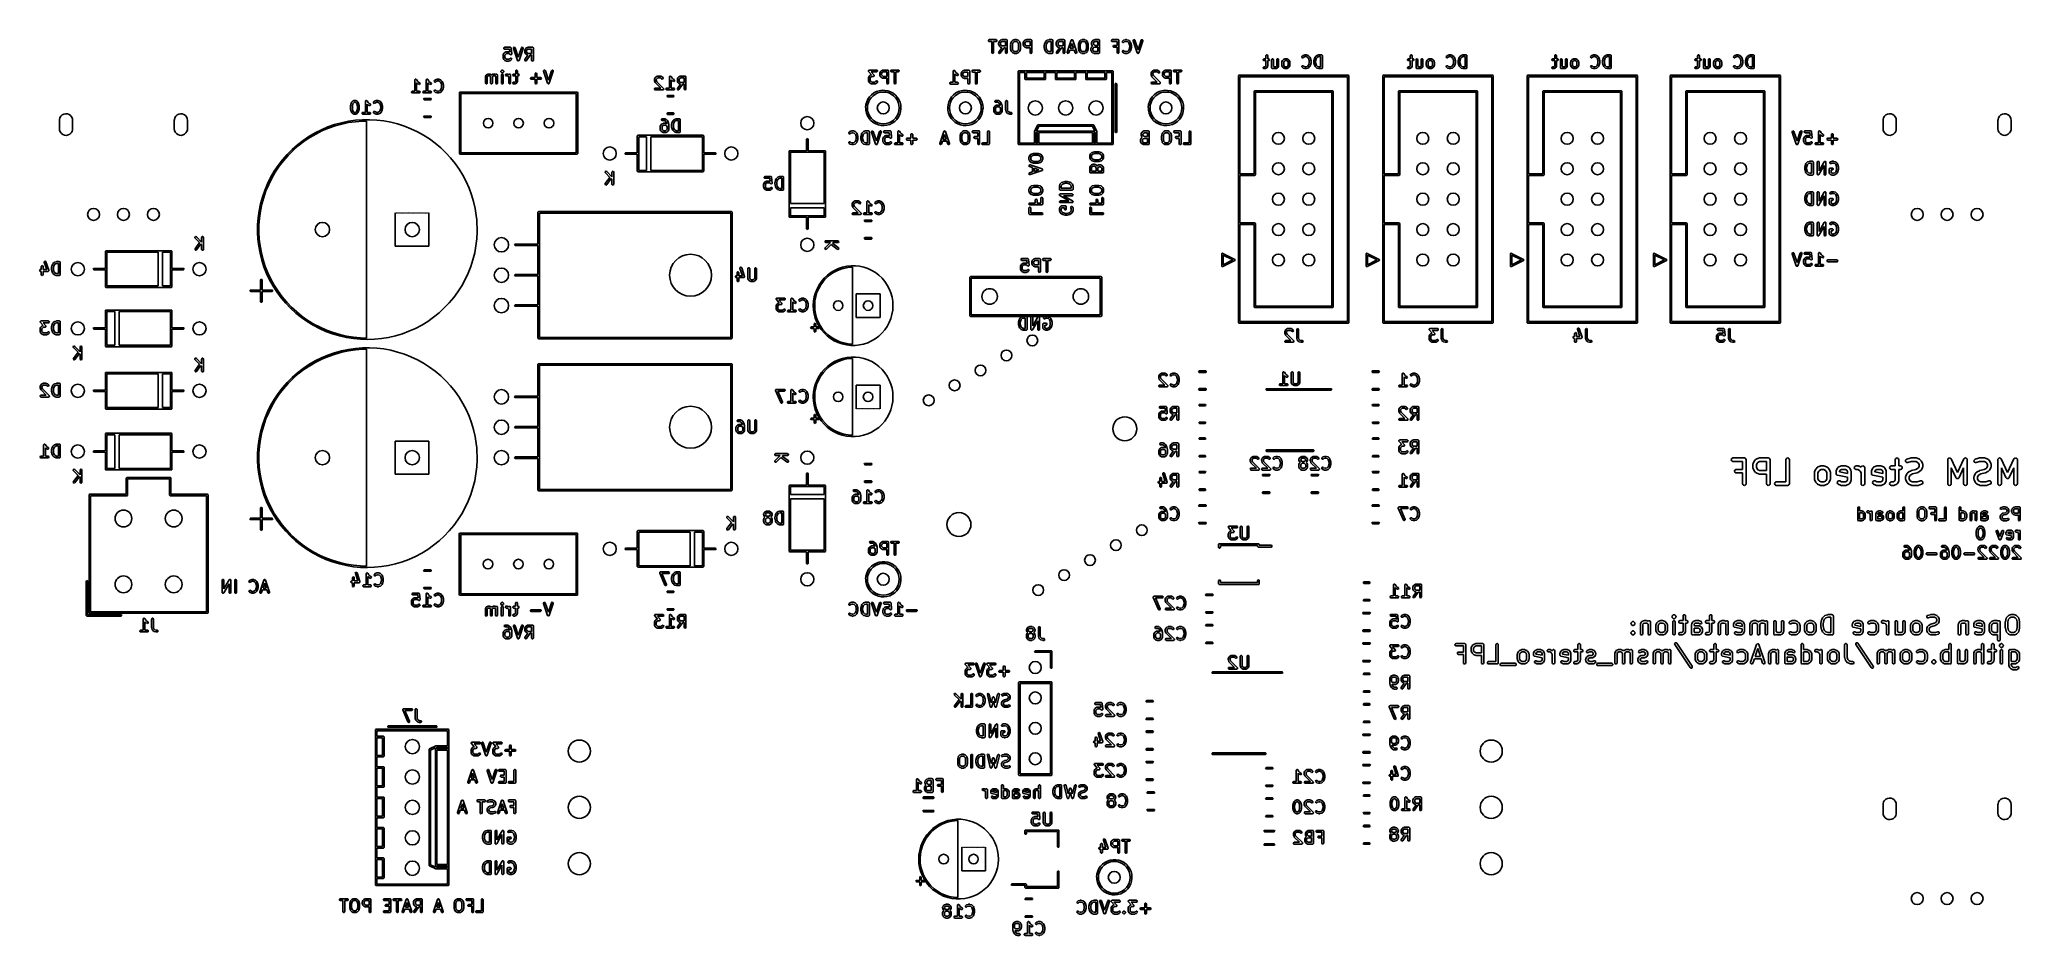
# Model space of a CAD drawing. Extents: x 65 to 231, y -134 to -59.
import ezdxf

# ---------------------------------------------------------------- set-up
doc = ezdxf.new("R2010")
doc.units = 0
doc.layers.add('BLACK', color=7, linetype='CONTINUOUS')

msp = doc.modelspace()

# ---------------------------------------------------------------- linework, layer by layer
at = {"layer": 'BLACK', "linetype": 'CONTINUOUS'}
for p, q in [((144.675, -59.1294), (144.701, -59.0849)), ((144.684, -59.1799), (144.675, -59.1294)), ((144.723, -59.2129), (144.684, -59.1799)), ((144.701, -59.0849), (144.749, -59.0674)), ((144.749, -59.2174), (144.723, -59.2129)), ((144.749, -59.0674), (145.32, -59.0674)), ((144.96, -59.2174), (144.749, -59.2174)), ((144.96, -60.1424), (144.96, -59.2174)), ((145.32, -59.2174), (145.11, -59.2174)), ((145.11, -59.2174), (145.11, -60.1424)), ((145.32, -59.0674), (145.346, -59.0719)), ((145.369, -59.1998), (145.32, -59.2174)), ((145.346, -59.0719), (145.385, -59.1049)), ((145.394, -59.1554), (145.369, -59.1998)), ((145.385, -59.1049), (145.394, -59.1554)), ((145.531, -59.3329), (145.536, -59.3072)), ((145.531, -59.4757), (145.531, -59.3329)), ((145.533, -59.4799), (145.531, -59.4757)), ((145.532, -59.4843), (145.533, -59.4799)), ((145.539, -59.5093), (145.532, -59.4843)), ((145.536, -59.3072), (145.539, -59.3038)), ((145.539, -59.2993), (145.587, -59.2041)), ((145.539, -59.3038), (145.539, -59.2993)), ((145.587, -59.6045), (145.539, -59.5093)), ((145.587, -59.2041), (145.6, -59.1861)), ((145.588, -59.6056), (145.587, -59.6045)), ((145.601, -59.624), (145.588, -59.6056)), ((145.6, -59.1861), (145.601, -59.1846)), ((145.601, -59.1846), (145.648, -59.137)), ((145.648, -59.137), (145.667, -59.1241)), ((145.667, -59.1241), (145.668, -59.1229)), ((145.668, -59.1229), (145.763, -59.0753)), ((145.715, -59.282), (145.681, -59.3506)), ((145.681, -59.3506), (145.681, -59.458)), ((145.681, -59.458), (145.715, -59.5265)), ((145.746, -59.2516), (145.715, -59.282)), ((145.715, -59.5265), (145.746, -59.5569)), ((145.814, -59.2174), (145.746, -59.2516)), ((145.746, -59.5569), (145.814, -59.5912)), ((145.763, -59.0753), (145.788, -59.0679)), ((145.788, -59.0679), (145.792, -59.0689)), ((145.792, -59.0689), (145.797, -59.0674)), ((145.797, -59.0674), (146.178, -59.0674)), ((146.103, -59.2174), (145.814, -59.2174)), ((145.814, -59.5912), (146.103, -59.5912)), ((146.103, -59.5912), (146.103, -59.2174)), ((146.178, -59.0674), (146.187, -59.0691)), ((146.187, -59.0691), (146.191, -59.0685)), ((146.191, -59.0685), (146.194, -59.0702)), ((146.194, -59.0702), (146.203, -59.0719)), ((146.203, -59.0719), (146.218, -59.0844)), ((146.218, -59.0844), (146.235, -59.0942)), ((146.235, -59.0942), (146.237, -59.1005)), ((146.237, -59.1005), (146.243, -59.1049)), ((146.243, -59.1049), (146.246, -59.1241)), ((146.246, -59.1241), (146.253, -59.1424)), ((146.253, -59.1424), (146.253, -60.1424)), ((146.531, -59.4757), (146.534, -59.461)), ((146.531, -59.809), (146.531, -59.4757)), ((146.533, -59.4575), (146.581, -59.267)), ((146.534, -59.461), (146.533, -59.4575)), ((146.581, -59.267), (146.592, -59.2433)), ((146.592, -59.2433), (146.598, -59.2389)), ((146.598, -59.2389), (146.601, -59.2322)), ((146.601, -59.2322), (146.696, -59.137)), ((146.722, -59.3236), (146.681, -59.4849)), ((146.681, -59.4849), (146.681, -59.7998)), ((146.696, -59.137), (146.714, -59.1241)), ((146.714, -59.1241), (146.716, -59.1229)), ((146.716, -59.1229), (146.811, -59.0753)), ((146.793, -59.2516), (146.722, -59.3236)), ((146.862, -59.2174), (146.793, -59.2516)), ((146.811, -59.0753), (146.836, -59.0679)), ((146.836, -59.0679), (146.84, -59.0689)), ((146.84, -59.0689), (146.844, -59.0674)), ((146.844, -59.0674), (147.035, -59.0674)), ((147.017, -59.2174), (146.862, -59.2174)), ((147.086, -59.2516), (147.017, -59.2174)), ((147.035, -59.0674), (147.06, -59.0719)), ((147.06, -59.0719), (147.064, -59.0748)), ((147.064, -59.0748), (147.068, -59.0753)), ((147.068, -59.0753), (147.164, -59.1229)), ((147.158, -59.3236), (147.086, -59.2516)), ((147.198, -59.4849), (147.158, -59.3236)), ((147.164, -59.1229), (147.182, -59.1363)), ((147.182, -59.1363), (147.183, -59.137)), ((147.183, -59.137), (147.278, -59.2322)), ((147.198, -59.7998), (147.198, -59.4849)), ((147.278, -59.2322), (147.293, -59.2535)), ((147.293, -59.2535), (147.294, -59.2609)), ((147.294, -59.2609), (147.298, -59.267)), ((147.298, -59.267), (147.346, -59.4575)), ((147.346, -59.4575), (147.347, -59.4725)), ((147.347, -59.4725), (147.348, -59.4757)), ((147.348, -59.4757), (147.348, -59.809)), ((147.579, -59.3329), (147.583, -59.3072)), ((147.579, -59.4757), (147.579, -59.3329)), ((147.58, -59.4799), (147.579, -59.4757)), ((147.579, -59.4843), (147.58, -59.4799)), ((147.587, -59.5093), (147.579, -59.4843)), ((147.583, -59.3072), (147.586, -59.3038)), ((147.586, -59.3038), (147.587, -59.2993)), ((147.587, -59.2993), (147.634, -59.2041)), ((147.634, -59.6045), (147.587, -59.5093)), ((147.634, -59.2041), (147.648, -59.1861)), ((147.636, -59.6056), (147.634, -59.6045)), ((147.648, -59.624), (147.636, -59.6056)), ((147.648, -59.1846), (147.696, -59.137)), ((147.648, -59.1861), (147.648, -59.1846)), ((147.696, -59.137), (147.714, -59.1241)), ((147.714, -59.1241), (147.716, -59.1229)), ((147.716, -59.1229), (147.811, -59.0753)), ((147.763, -59.282), (147.729, -59.3506)), ((147.729, -59.3506), (147.729, -59.458)), ((147.729, -59.458), (147.763, -59.5265)), ((147.793, -59.2516), (147.763, -59.282)), ((147.763, -59.5265), (147.793, -59.5569)), ((147.862, -59.2174), (147.793, -59.2516)), ((147.793, -59.5569), (147.862, -59.5912)), ((147.811, -59.0753), (147.836, -59.0679)), ((147.836, -59.0679), (147.84, -59.0689)), ((147.84, -59.0689), (147.844, -59.0674)), ((147.844, -59.0674), (148.225, -59.0674)), ((148.15, -59.2174), (147.862, -59.2174)), ((147.862, -59.5912), (148.15, -59.5912)), ((148.15, -59.5912), (148.15, -59.2174)), ((148.225, -59.0674), (148.235, -59.0691)), ((148.235, -59.0691), (148.238, -59.0685)), ((148.238, -59.0685), (148.241, -59.0702)), ((148.241, -59.0702), (148.251, -59.0719)), ((148.251, -59.0719), (148.266, -59.0844)), ((148.266, -59.0844), (148.283, -59.0942)), ((148.283, -59.0942), (148.285, -59.1005)), ((148.285, -59.1005), (148.29, -59.1049)), ((148.29, -59.1049), (148.294, -59.1241)), ((148.294, -59.1241), (148.3, -59.1424)), ((148.3, -59.1424), (148.3, -60.1424)), ((149.341, -59.571), (149.343, -59.5562)), ((149.341, -59.7138), (149.341, -59.571)), ((149.343, -59.5528), (149.391, -59.3623)), ((149.343, -59.5562), (149.343, -59.5528)), ((149.391, -59.3623), (149.396, -59.3505)), ((149.396, -59.3469), (149.444, -59.2517)), ((149.396, -59.3505), (149.396, -59.3469)), ((149.444, -59.2517), (149.457, -59.2337)), ((149.457, -59.2337), (149.458, -59.2322)), ((149.458, -59.2322), (149.553, -59.137)), ((149.534, -59.4067), (149.491, -59.5802)), ((149.491, -59.5802), (149.491, -59.7046)), ((149.573, -59.3297), (149.534, -59.4067)), ((149.553, -59.137), (149.574, -59.122)), ((149.647, -59.2556), (149.573, -59.3297)), ((149.574, -59.122), (149.579, -59.1216)), ((149.579, -59.1216), (149.582, -59.1188)), ((149.582, -59.1188), (149.725, -59.0712)), ((149.761, -59.2174), (149.647, -59.2556)), ((149.725, -59.0712), (149.748, -59.0679)), ((149.748, -59.0679), (149.749, -59.0674)), ((149.749, -59.0674), (149.987, -59.0674)), ((149.912, -59.2174), (149.761, -59.2174)), ((149.912, -60.0674), (149.912, -59.2174)), ((149.987, -59.0674), (149.997, -59.0691)), ((149.997, -59.0691), (150, -59.0685)), ((150, -59.0685), (150.003, -59.0702)), ((150.003, -59.0702), (150.013, -59.0719)), ((150.013, -59.0719), (150.028, -59.0844)), ((150.028, -59.0844), (150.045, -59.0942)), ((150.045, -59.0942), (150.047, -59.1005)), ((150.047, -59.1005), (150.052, -59.1049)), ((150.052, -59.1049), (150.055, -59.1241)), ((150.055, -59.1241), (150.062, -59.1424)), ((150.062, -59.1424), (150.062, -60.1424)), ((150.341, -59.3329), (150.345, -59.3072)), ((150.341, -59.4757), (150.341, -59.3329)), ((150.342, -59.4799), (150.341, -59.4757)), ((150.341, -59.4843), (150.342, -59.4799)), ((150.349, -59.5093), (150.341, -59.4843)), ((150.345, -59.3072), (150.348, -59.3038)), ((150.348, -59.3038), (150.349, -59.2993)), ((150.349, -59.2993), (150.396, -59.2041)), ((150.396, -59.6045), (150.349, -59.5093)), ((150.396, -59.2041), (150.41, -59.1861)), ((150.397, -59.6056), (150.396, -59.6045)), ((150.41, -59.624), (150.397, -59.6056)), ((150.41, -59.1846), (150.458, -59.137)), ((150.41, -59.1861), (150.41, -59.1846)), ((150.458, -59.137), (150.476, -59.1241)), ((150.476, -59.1241), (150.477, -59.1229)), ((150.477, -59.1229), (150.573, -59.0753)), ((150.525, -59.282), (150.491, -59.3506)), ((150.491, -59.3506), (150.491, -59.458)), ((150.491, -59.458), (150.525, -59.5265)), ((150.555, -59.2516), (150.525, -59.282)), ((150.525, -59.5265), (150.555, -59.5569)), ((150.624, -59.2174), (150.555, -59.2516)), ((150.555, -59.5569), (150.624, -59.5912)), ((150.573, -59.0753), (150.598, -59.0679)), ((150.598, -59.0679), (150.602, -59.0689)), ((150.602, -59.0689), (150.606, -59.0674)), ((150.606, -59.0674), (150.987, -59.0674)), ((150.912, -59.2174), (150.624, -59.2174)), ((150.624, -59.5912), (150.912, -59.5912)), ((150.912, -59.5912), (150.912, -59.2174)), ((150.987, -59.0674), (150.997, -59.0691)), ((150.997, -59.0691), (151, -59.0685)), ((151, -59.0685), (151.003, -59.0702)), ((151.003, -59.0702), (151.013, -59.0719)), ((151.013, -59.0719), (151.028, -59.0844)), ((151.028, -59.0844), (151.045, -59.0942)), ((151.045, -59.0942), (151.047, -59.1005)), ((151.047, -59.1005), (151.052, -59.1049)), ((151.052, -59.1049), (151.055, -59.1241)), ((151.055, -59.1241), (151.062, -59.1424)), ((151.062, -59.1424), (151.062, -60.1424)), ((151.249, -60.1187), (151.583, -59.1187)), ((151.654, -59.3795), (151.52, -59.7817)), ((151.583, -59.1187), (151.595, -59.0958)), ((151.595, -59.0958), (151.597, -59.0946)), ((151.597, -59.0946), (151.598, -59.0926)), ((151.598, -59.0926), (151.619, -59.0813)), ((151.619, -59.0813), (151.639, -59.0689)), ((151.639, -59.0689), (151.641, -59.0692)), ((151.641, -59.0692), (151.643, -59.0682)), ((151.643, -59.0682), (151.666, -59.0729)), ((151.788, -59.7817), (151.654, -59.3795)), ((151.666, -59.0729), (151.69, -59.0764)), ((151.69, -59.0764), (151.691, -59.078)), ((151.691, -59.078), (151.693, -59.0785)), ((151.693, -59.0785), (151.708, -59.0971)), ((151.708, -59.0971), (151.724, -59.1148)), ((151.724, -59.1148), (151.724, -59.117)), ((151.724, -59.117), (151.725, -59.1187)), ((151.725, -59.1187), (152.058, -60.1187)), ((152.198, -59.4757), (152.2, -59.461)), ((152.198, -59.809), (152.198, -59.4757)), ((152.2, -59.4575), (152.248, -59.267)), ((152.2, -59.461), (152.2, -59.4575)), ((152.248, -59.267), (152.258, -59.2433)), ((152.258, -59.2433), (152.264, -59.2389)), ((152.264, -59.2389), (152.267, -59.2322)), ((152.267, -59.2322), (152.363, -59.137)), ((152.388, -59.3236), (152.348, -59.4849)), ((152.348, -59.4849), (152.348, -59.7998)), ((152.363, -59.137), (152.381, -59.1241)), ((152.381, -59.1241), (152.382, -59.1229)), ((152.382, -59.1229), (152.477, -59.0753)), ((152.46, -59.2516), (152.388, -59.3236)), ((152.529, -59.2174), (152.46, -59.2516)), ((152.477, -59.0753), (152.502, -59.0679)), ((152.502, -59.0679), (152.507, -59.0689)), ((152.507, -59.0689), (152.511, -59.0674)), ((152.511, -59.0674), (152.701, -59.0674)), ((152.684, -59.2174), (152.529, -59.2174)), ((152.752, -59.2516), (152.684, -59.2174)), ((152.701, -59.0674), (152.727, -59.0719)), ((152.727, -59.0719), (152.731, -59.0748)), ((152.731, -59.0748), (152.735, -59.0753)), ((152.735, -59.0753), (152.83, -59.1229)), ((152.824, -59.3236), (152.752, -59.2516)), ((152.865, -59.4849), (152.824, -59.3236)), ((152.83, -59.1229), (152.848, -59.1363)), ((152.848, -59.1363), (152.85, -59.137)), ((152.85, -59.137), (152.945, -59.2322)), ((152.865, -59.7998), (152.865, -59.4849)), ((152.945, -59.2322), (152.96, -59.2535)), ((152.96, -59.2535), (152.961, -59.2609)), ((152.961, -59.2609), (152.965, -59.267)), ((152.965, -59.267), (153.012, -59.4575)), ((153.012, -59.4575), (153.013, -59.4725)), ((153.013, -59.4725), (153.015, -59.4757)), ((153.015, -59.4757), (153.015, -59.809)), ((153.293, -59.3329), (153.298, -59.3072)), ((153.293, -59.4281), (153.293, -59.3329)), ((153.295, -59.4323), (153.293, -59.4281)), ((153.294, -59.4367), (153.295, -59.4323)), ((153.301, -59.4616), (153.294, -59.4367)), ((153.298, -59.3072), (153.3, -59.3038)), ((153.3, -59.3038), (153.301, -59.2993)), ((153.301, -59.2993), (153.349, -59.2041)), ((153.349, -59.5569), (153.301, -59.4616)), ((153.315, -59.6608), (153.363, -59.6132)), ((153.349, -59.2041), (153.362, -59.1861)), ((153.35, -59.558), (153.349, -59.5569)), ((153.363, -59.5764), (153.35, -59.558)), ((153.362, -59.1861), (153.363, -59.1846)), ((153.363, -59.1846), (153.41, -59.137)), ((153.384, -59.5982), (153.363, -59.5764)), ((153.363, -59.6132), (153.384, -59.5982)), ((153.384, -59.5982), (153.384, -59.5982)), ((153.41, -59.137), (153.429, -59.1241)), ((153.429, -59.1241), (153.43, -59.1229)), ((153.43, -59.1229), (153.525, -59.0753)), ((153.477, -59.282), (153.443, -59.3506)), ((153.443, -59.3506), (153.443, -59.4104)), ((153.443, -59.4104), (153.477, -59.4789)), ((153.508, -59.2516), (153.477, -59.282)), ((153.477, -59.4789), (153.508, -59.5093)), ((153.576, -59.2174), (153.508, -59.2516)), ((153.508, -59.5093), (153.576, -59.5436)), ((153.525, -59.0753), (153.55, -59.0679)), ((153.55, -59.0679), (153.554, -59.0689)), ((153.554, -59.0689), (153.559, -59.0674)), ((153.559, -59.0674), (153.892, -59.0674)), ((153.817, -59.2174), (153.576, -59.2174)), ((153.576, -59.5436), (153.817, -59.5436)), ((153.817, -59.5436), (153.817, -59.2174)), ((153.892, -59.0674), (153.902, -59.0691)), ((153.902, -59.0691), (153.905, -59.0685)), ((153.905, -59.0685), (153.908, -59.0702)), ((153.908, -59.0702), (153.918, -59.0719)), ((153.918, -59.0719), (153.932, -59.0844)), ((153.932, -59.0844), (153.949, -59.0942)), ((153.949, -59.0942), (153.952, -59.1005)), ((153.952, -59.1005), (153.957, -59.1049)), ((153.957, -59.1049), (153.96, -59.1241)), ((153.96, -59.1241), (153.967, -59.1424)), ((153.967, -59.1424), (153.967, -60.1424)), ((154.961, -59.1294), (154.987, -59.0849)), ((154.97, -59.1799), (154.961, -59.1294)), ((155.009, -59.2129), (154.97, -59.1799)), ((154.987, -59.0849), (155.035, -59.0674)), ((155.035, -59.2174), (155.009, -59.2129)), ((155.035, -59.0674), (155.511, -59.0674)), ((155.436, -59.2174), (155.035, -59.2174)), ((155.104, -59.6055), (155.129, -59.5611)), ((155.113, -59.6561), (155.104, -59.6055)), ((155.129, -59.5611), (155.178, -59.5436)), ((155.178, -59.5436), (155.436, -59.5436)), ((155.436, -59.5436), (155.436, -59.2174)), ((155.511, -59.0674), (155.521, -59.0691)), ((155.521, -59.0691), (155.524, -59.0685)), ((155.524, -59.0685), (155.527, -59.0702)), ((155.527, -59.0702), (155.537, -59.0719)), ((155.537, -59.0719), (155.552, -59.0844)), ((155.552, -59.0844), (155.568, -59.0942)), ((155.568, -59.0942), (155.571, -59.1005)), ((155.571, -59.1005), (155.576, -59.1049)), ((155.576, -59.1049), (155.579, -59.1241)), ((155.579, -59.1241), (155.586, -59.1424)), ((155.586, -59.1424), (155.586, -60.1424)), ((155.865, -59.2311), (155.886, -59.1846)), ((155.878, -59.2806), (155.865, -59.2311)), ((155.92, -59.3101), (155.878, -59.2806)), ((155.886, -59.1846), (155.934, -59.137)), ((155.971, -59.3056), (155.92, -59.3101)), ((155.934, -59.137), (155.955, -59.122)), ((155.955, -59.122), (155.96, -59.1216)), ((155.96, -59.1216), (155.963, -59.1188)), ((155.963, -59.1188), (156.106, -59.0712)), ((155.993, -59.2907), (155.971, -59.3056)), ((156.028, -59.2556), (155.993, -59.2907)), ((156.142, -59.2174), (156.028, -59.2556)), ((156.106, -59.0712), (156.128, -59.0679)), ((156.128, -59.0679), (156.13, -59.0674)), ((156.13, -59.0674), (156.225, -59.0674)), ((156.213, -59.2174), (156.142, -59.2174)), ((156.328, -59.2556), (156.213, -59.2174)), ((156.225, -59.0674), (156.247, -59.0713)), ((156.247, -59.0713), (156.249, -59.0712)), ((156.249, -59.0712), (156.392, -59.1188)), ((156.402, -59.3297), (156.328, -59.2556)), ((156.392, -59.1188), (156.415, -59.1313)), ((156.44, -59.4067), (156.402, -59.3297)), ((156.415, -59.1313), (156.417, -59.1351)), ((156.417, -59.1351), (156.421, -59.137)), ((156.421, -59.137), (156.516, -59.2322)), ((156.484, -59.5802), (156.44, -59.4067)), ((156.484, -59.7046), (156.484, -59.5802)), ((156.516, -59.2322), (156.529, -59.2506)), ((156.529, -59.2506), (156.53, -59.2517)), ((156.53, -59.2517), (156.578, -59.3469)), ((156.578, -59.3469), (156.582, -59.3593)), ((156.582, -59.3593), (156.584, -59.3623)), ((156.584, -59.3623), (156.631, -59.5528)), ((156.631, -59.5528), (156.632, -59.5677)), ((156.632, -59.5677), (156.634, -59.571)), ((156.634, -59.571), (156.634, -59.7138)), ((156.769, -59.1403), (156.788, -59.0926)), ((156.773, -59.1661), (156.769, -59.1403)), ((157.106, -60.1661), (156.773, -59.1661)), ((156.788, -59.0926), (156.833, -59.0682)), ((156.833, -59.0682), (156.884, -59.0785)), ((156.884, -59.0785), (156.915, -59.1187)), ((156.915, -59.1187), (157.178, -59.9052)), ((157.178, -59.9052), (157.44, -59.1187)), ((157.582, -59.1661), (157.249, -60.1661)), ((157.44, -59.1187), (157.452, -59.0958)), ((157.452, -59.0958), (157.496, -59.0689)), ((157.496, -59.0689), (157.547, -59.0764)), ((157.547, -59.0764), (157.581, -59.1148)), ((157.581, -59.1148), (157.582, -59.1661)), ((104.121, -60.3488), (104.125, -60.3232)), ((104.121, -60.5869), (104.121, -60.3488)), ((104.122, -60.5911), (104.121, -60.5869)), ((104.121, -60.5955), (104.122, -60.5911)), ((104.129, -60.6204), (104.121, -60.5955)), ((104.125, -60.3232), (104.128, -60.3197)), ((104.128, -60.3197), (104.129, -60.3153)), ((104.129, -60.3153), (104.176, -60.22)), ((104.176, -60.7157), (104.129, -60.6204)), ((104.169, -59.7644), (104.195, -59.7199)), ((104.178, -59.8149), (104.169, -59.7644)), ((104.176, -60.22), (104.19, -60.202)), ((104.177, -60.7168), (104.176, -60.7157)), ((104.19, -60.7352), (104.177, -60.7168)), ((104.218, -59.8479), (104.178, -59.8149)), ((104.19, -60.2005), (104.238, -60.1529)), ((104.19, -60.202), (104.19, -60.2005)), ((104.238, -60.7828), (104.19, -60.7352)), ((104.195, -59.7199), (104.243, -59.7024)), ((104.243, -59.8524), (104.218, -59.8479)), ((104.238, -60.1529), (104.256, -60.1401)), ((104.239, -60.7835), (104.238, -60.7828)), ((104.257, -60.7968), (104.239, -60.7835)), ((104.243, -59.7024), (104.72, -59.7024)), ((104.652, -59.8524), (104.243, -59.8524)), ((104.256, -60.1401), (104.257, -60.1389)), ((104.257, -60.1389), (104.353, -60.0913)), ((104.353, -60.8445), (104.257, -60.7968)), ((104.305, -60.298), (104.271, -60.3665)), ((104.271, -60.3665), (104.271, -60.5692)), ((104.271, -60.5692), (104.305, -60.6377)), ((104.335, -60.2676), (104.305, -60.298)), ((104.305, -60.6377), (104.335, -60.6681)), ((104.404, -60.2333), (104.335, -60.2676)), ((104.335, -60.6681), (104.404, -60.7024)), ((104.353, -60.0913), (104.378, -60.0838)), ((104.357, -60.845), (104.353, -60.8445)), ((104.361, -60.8479), (104.357, -60.845)), ((104.386, -60.8524), (104.361, -60.8479)), ((104.378, -60.0838), (104.382, -60.0849)), ((104.382, -60.0849), (104.386, -60.0833)), ((104.386, -60.0833), (104.624, -60.0833)), ((104.624, -60.8524), (104.386, -60.8524)), ((104.607, -60.2333), (104.404, -60.2333)), ((104.404, -60.7024), (104.607, -60.7024)), ((104.675, -60.2676), (104.607, -60.2333)), ((104.607, -60.7024), (104.675, -60.6681)), ((104.624, -60.0833), (104.65, -60.0879)), ((104.628, -60.8508), (104.624, -60.8524)), ((104.633, -60.8519), (104.628, -60.8508)), ((104.658, -60.8445), (104.633, -60.8519)), ((104.65, -60.0879), (104.653, -60.0907)), ((104.676, -60.1006), (104.652, -59.8524)), ((104.653, -60.0907), (104.658, -60.0913)), ((104.658, -60.0913), (104.676, -60.1006)), ((104.753, -60.7968), (104.658, -60.8445)), ((104.714, -60.3066), (104.675, -60.2676)), ((104.675, -60.6681), (104.714, -60.6291)), ((104.715, -60.3068), (104.714, -60.3066)), ((104.714, -60.6291), (104.735, -60.6142)), ((104.715, -60.3073), (104.715, -60.3068)), ((104.738, -60.3176), (104.715, -60.3073)), ((104.72, -59.7024), (104.723, -59.7031)), ((104.723, -59.7031), (104.725, -59.7026)), ((104.725, -59.7026), (104.728, -59.7039)), ((104.728, -59.7039), (104.745, -59.7069)), ((104.735, -60.6142), (104.787, -60.6097)), ((104.761, -60.3283), (104.738, -60.3176)), ((104.745, -59.7069), (104.757, -59.7171)), ((104.754, -60.7957), (104.753, -60.7968)), ((104.773, -60.7828), (104.754, -60.7957)), ((104.757, -59.7171), (104.772, -59.7237)), ((104.762, -60.3284), (104.761, -60.3282)), ((104.761, -60.3282), (104.761, -60.3283)), ((104.786, -60.3215), (104.762, -60.3284)), ((104.772, -59.7237), (104.776, -59.7331)), ((104.82, -60.7352), (104.773, -60.7828)), ((104.776, -59.7331), (104.784, -59.7399)), ((104.784, -59.7399), (104.787, -59.7556)), ((104.81, -60.315), (104.786, -60.3215)), ((104.787, -59.7556), (104.794, -59.7699)), ((104.787, -60.6097), (104.829, -60.6391)), ((104.794, -59.7699), (104.842, -60.2461)), ((104.811, -60.3145), (104.81, -60.3146)), ((104.81, -60.3146), (104.81, -60.315)), ((104.825, -60.2936), (104.811, -60.3145)), ((104.842, -60.6887), (104.82, -60.7352)), ((104.84, -60.273), (104.825, -60.2936)), ((104.829, -60.6391), (104.842, -60.6887)), ((104.842, -60.2461), (104.84, -60.2721)), ((104.84, -60.2721), (104.84, -60.2725)), ((104.84, -60.2725), (104.84, -60.273)), ((104.978, -59.7753), (104.997, -59.7276)), ((104.982, -59.8011), (104.978, -59.7753)), ((105.315, -60.8011), (104.982, -59.8011)), ((104.997, -59.7276), (105.042, -59.7032)), ((105.042, -59.7032), (105.092, -59.7135)), ((105.092, -59.7135), (105.124, -59.7537)), ((105.124, -59.7537), (105.386, -60.5402)), ((105.316, -60.8028), (105.315, -60.8011)), ((105.316, -60.8049), (105.316, -60.8028)), ((105.332, -60.8227), (105.316, -60.8049)), ((105.347, -60.8413), (105.332, -60.8227)), ((105.349, -60.8417), (105.347, -60.8413)), ((105.35, -60.8433), (105.349, -60.8417)), ((105.374, -60.8468), (105.35, -60.8433)), ((105.397, -60.8516), (105.374, -60.8468)), ((105.386, -60.5402), (105.648, -59.7537)), ((105.399, -60.8505), (105.397, -60.8516)), ((105.401, -60.8509), (105.399, -60.8505)), ((105.421, -60.8384), (105.401, -60.8509)), ((105.442, -60.8271), (105.421, -60.8384)), ((105.443, -60.8251), (105.442, -60.8271)), ((105.445, -60.824), (105.443, -60.8251)), ((105.457, -60.8011), (105.445, -60.824)), ((105.791, -59.8011), (105.457, -60.8011)), ((105.648, -59.7537), (105.661, -59.7308)), ((105.661, -59.7308), (105.704, -59.7039)), ((105.704, -59.7039), (105.755, -59.7114)), ((105.755, -59.7114), (105.789, -59.7498)), ((105.789, -59.7498), (105.791, -59.8011)), ((105.93, -59.9679), (105.935, -59.9422)), ((105.93, -60.1107), (105.93, -59.9679)), ((105.932, -60.1149), (105.93, -60.1107)), ((105.931, -60.1193), (105.932, -60.1149)), ((105.938, -60.1443), (105.931, -60.1193)), ((105.931, -60.7839), (105.944, -60.7344)), ((105.952, -60.8304), (105.931, -60.7839)), ((105.935, -59.9422), (105.938, -59.9388)), ((105.938, -59.9343), (105.986, -59.8391)), ((105.938, -59.9388), (105.938, -59.9343)), ((105.986, -60.2395), (105.938, -60.1443)), ((105.944, -60.7344), (106.195, -60.376)), ((105.999, -60.8521), (105.952, -60.8304)), ((105.986, -59.8391), (105.999, -59.8211)), ((105.987, -60.2406), (105.986, -60.2395)), ((106, -60.259), (105.987, -60.2406)), ((105.999, -59.8211), (106, -59.8196)), ((106.048, -60.8388), (105.999, -60.8521)), ((106, -59.8196), (106.047, -59.772)), ((106.047, -60.3066), (106, -60.259)), ((106.047, -59.772), (106.066, -59.7591)), ((106.049, -60.3073), (106.047, -60.3066)), ((106.067, -60.8204), (106.048, -60.8388)), ((106.067, -60.3207), (106.049, -60.3073)), ((106.066, -59.7591), (106.067, -59.7579)), ((106.067, -59.7579), (106.162, -59.7103)), ((106.162, -60.3683), (106.067, -60.3207)), ((106.378, -60.3762), (106.067, -60.8204)), ((106.114, -59.917), (106.08, -59.9856)), ((106.08, -59.9856), (106.08, -60.093)), ((106.08, -60.093), (106.114, -60.1615)), ((106.145, -59.8866), (106.114, -59.917)), ((106.114, -60.1615), (106.145, -60.1919)), ((106.213, -59.8524), (106.145, -59.8866)), ((106.145, -60.1919), (106.213, -60.2262)), ((106.162, -59.7103), (106.187, -59.7029)), ((106.167, -60.3688), (106.162, -60.3683)), ((106.17, -60.3717), (106.167, -60.3688)), ((106.195, -60.376), (106.17, -60.3717)), ((106.187, -59.7029), (106.191, -59.7039)), ((106.191, -59.7039), (106.196, -59.7024)), ((106.196, -59.7024), (106.577, -59.7024)), ((106.502, -59.8524), (106.213, -59.8524)), ((106.213, -60.2262), (106.502, -60.2262)), ((106.502, -60.3762), (106.378, -60.3762)), ((106.502, -60.2262), (106.502, -59.8524)), ((106.502, -60.7774), (106.502, -60.3762)), ((106.519, -60.8256), (106.502, -60.7774)), ((106.564, -60.8512), (106.519, -60.8256)), ((106.614, -60.8423), (106.564, -60.8512)), ((106.577, -59.7024), (106.586, -59.7041)), ((106.586, -59.7041), (106.59, -59.7035)), ((106.59, -59.7035), (106.593, -59.7052)), ((106.593, -59.7052), (106.602, -59.7069)), ((106.602, -59.7069), (106.617, -59.7194)), ((106.647, -60.803), (106.614, -60.8423)), ((106.617, -59.7194), (106.634, -59.7292)), ((106.634, -59.7292), (106.636, -59.7355)), ((106.636, -59.7355), (106.642, -59.7399)), ((106.642, -59.7399), (106.645, -59.7591)), ((106.645, -59.7591), (106.652, -59.7774)), ((106.652, -60.7774), (106.647, -60.803)), ((106.652, -59.7774), (106.652, -60.7774)), ((144.977, -60.1906), (144.96, -60.1424)), ((145.022, -60.2162), (144.977, -60.1906)), ((145.072, -60.2073), (145.022, -60.2162)), ((145.105, -60.168), (145.072, -60.2073)), ((145.11, -60.1424), (145.105, -60.168)), ((145.531, -60.1489), (145.545, -60.0994)), ((145.553, -60.1954), (145.531, -60.1489)), ((145.545, -60.0994), (145.796, -59.741)), ((145.6, -60.2171), (145.553, -60.1954)), ((145.649, -60.2038), (145.6, -60.2171)), ((145.648, -59.6716), (145.601, -59.624)), ((145.65, -59.6723), (145.648, -59.6716)), ((145.668, -60.1854), (145.649, -60.2038)), ((145.668, -59.6857), (145.65, -59.6723)), ((145.763, -59.7333), (145.668, -59.6857)), ((145.979, -59.7412), (145.668, -60.1854)), ((145.768, -59.7338), (145.763, -59.7333)), ((145.771, -59.7367), (145.768, -59.7338)), ((145.796, -59.741), (145.771, -59.7367)), ((146.103, -59.7412), (145.979, -59.7412)), ((146.103, -60.1424), (146.103, -59.7412)), ((146.12, -60.1906), (146.103, -60.1424)), ((146.165, -60.2162), (146.12, -60.1906)), ((146.215, -60.2073), (146.165, -60.2162)), ((146.248, -60.168), (146.215, -60.2073)), ((146.253, -60.1424), (146.248, -60.168)), ((146.532, -59.8123), (146.531, -59.809)), ((146.533, -59.8272), (146.532, -59.8123)), ((146.581, -60.0177), (146.533, -59.8272)), ((146.585, -60.0238), (146.581, -60.0177)), ((146.586, -60.0312), (146.585, -60.0238)), ((146.601, -60.0526), (146.586, -60.0312)), ((146.696, -60.1478), (146.601, -60.0526)), ((146.681, -59.7998), (146.722, -59.9612)), ((146.697, -60.1485), (146.696, -60.1478)), ((146.716, -60.1618), (146.697, -60.1485)), ((146.811, -60.2095), (146.716, -60.1618)), ((146.722, -59.9612), (146.793, -60.0331)), ((146.793, -60.0331), (146.862, -60.0674)), ((146.815, -60.21), (146.811, -60.2095)), ((146.819, -60.2129), (146.815, -60.21)), ((146.844, -60.2174), (146.819, -60.2129)), ((147.035, -60.2174), (146.844, -60.2174)), ((146.862, -60.0674), (147.017, -60.0674)), ((147.017, -60.0674), (147.086, -60.0331)), ((147.039, -60.2158), (147.035, -60.2174)), ((147.043, -60.2169), (147.039, -60.2158)), ((147.068, -60.2095), (147.043, -60.2169)), ((147.164, -60.1618), (147.068, -60.2095)), ((147.086, -60.0331), (147.158, -59.9612)), ((147.158, -59.9612), (147.198, -59.7998)), ((147.165, -60.1607), (147.164, -60.1618)), ((147.183, -60.1478), (147.165, -60.1607)), ((147.278, -60.0526), (147.183, -60.1478)), ((147.281, -60.0458), (147.278, -60.0526)), ((147.287, -60.0415), (147.281, -60.0458)), ((147.298, -60.0177), (147.287, -60.0415)), ((147.346, -59.8272), (147.298, -60.0177)), ((147.348, -59.809), (147.345, -59.8238)), ((147.345, -59.8238), (147.346, -59.8272)), ((147.696, -59.6716), (147.648, -59.624)), ((147.697, -59.6723), (147.696, -59.6716)), ((147.716, -59.6857), (147.697, -59.6723)), ((147.811, -59.7333), (147.716, -59.6857)), ((147.815, -59.7338), (147.811, -59.7333)), ((147.819, -59.7367), (147.815, -59.7338)), ((147.844, -59.7412), (147.819, -59.7367)), ((148.15, -59.7412), (147.844, -59.7412)), ((148.15, -60.1424), (148.15, -59.7412)), ((148.168, -60.1906), (148.15, -60.1424)), ((148.212, -60.2162), (148.168, -60.1906)), ((148.263, -60.2073), (148.212, -60.2162)), ((148.296, -60.168), (148.263, -60.2073)), ((148.3, -60.1424), (148.296, -60.168)), ((149.342, -59.7171), (149.341, -59.7138)), ((149.343, -59.732), (149.342, -59.7171)), ((149.391, -59.9225), (149.343, -59.732)), ((149.393, -59.9254), (149.391, -59.9225)), ((149.396, -59.9378), (149.393, -59.9254)), ((149.444, -60.0331), (149.396, -59.9378)), ((149.445, -60.0342), (149.444, -60.0331)), ((149.458, -60.0526), (149.445, -60.0342)), ((149.553, -60.1478), (149.458, -60.0526)), ((149.491, -59.7046), (149.534, -59.8781)), ((149.534, -59.8781), (149.573, -59.9551)), ((149.557, -60.1497), (149.553, -60.1478)), ((149.56, -60.1535), (149.557, -60.1497)), ((149.582, -60.1659), (149.56, -60.1535)), ((149.573, -59.9551), (149.647, -60.0292)), ((149.725, -60.2135), (149.582, -60.1659)), ((149.647, -60.0292), (149.761, -60.0674)), ((149.727, -60.2135), (149.725, -60.2135)), ((149.749, -60.2174), (149.727, -60.2135)), ((149.987, -60.2174), (149.749, -60.2174)), ((149.761, -60.0674), (149.912, -60.0674)), ((150.005, -60.2107), (149.987, -60.2174)), ((150.025, -60.2073), (150.005, -60.2107)), ((150.029, -60.2021), (150.025, -60.2073)), ((150.035, -60.1998), (150.029, -60.2021)), ((150.045, -60.183), (150.035, -60.1998)), ((150.058, -60.168), (150.045, -60.183)), ((150.059, -60.1583), (150.058, -60.168)), ((150.061, -60.1554), (150.059, -60.1583)), ((150.062, -60.1424), (150.06, -60.1521)), ((150.06, -60.1521), (150.061, -60.1554)), ((150.341, -60.1489), (150.354, -60.0994)), ((150.363, -60.1954), (150.341, -60.1489)), ((150.354, -60.0994), (150.605, -59.741)), ((150.409, -60.2171), (150.363, -60.1954)), ((150.459, -60.2038), (150.409, -60.2171)), ((150.458, -59.6716), (150.41, -59.624)), ((150.459, -59.6723), (150.458, -59.6716)), ((150.477, -59.6857), (150.459, -59.6723)), ((150.477, -60.1854), (150.459, -60.2038)), ((150.573, -59.7333), (150.477, -59.6857)), ((150.788, -59.7412), (150.477, -60.1854)), ((150.577, -59.7338), (150.573, -59.7333)), ((150.581, -59.7367), (150.577, -59.7338)), ((150.605, -59.741), (150.581, -59.7367)), ((150.912, -59.7412), (150.788, -59.7412)), ((150.912, -60.1424), (150.912, -59.7412)), ((150.93, -60.1906), (150.912, -60.1424)), ((150.974, -60.2162), (150.93, -60.1906)), ((151.025, -60.2073), (150.974, -60.2162)), ((151.058, -60.168), (151.025, -60.2073)), ((151.062, -60.1424), (151.058, -60.168)), ((151.251, -60.1699), (151.249, -60.1187)), ((151.285, -60.2083), (151.251, -60.1699)), ((151.336, -60.2159), (151.285, -60.2083)), ((151.379, -60.189), (151.336, -60.2159)), ((151.392, -60.1661), (151.379, -60.189)), ((151.47, -59.9317), (151.392, -60.1661)), ((151.838, -59.9317), (151.47, -59.9317)), ((151.52, -59.7817), (151.788, -59.7817)), ((151.916, -60.1661), (151.838, -59.9317)), ((151.948, -60.2063), (151.916, -60.1661)), ((151.998, -60.2166), (151.948, -60.2063)), ((152.043, -60.1921), (151.998, -60.2166)), ((152.062, -60.1444), (152.043, -60.1921)), ((152.058, -60.1187), (152.062, -60.1444)), ((152.199, -59.8123), (152.198, -59.809)), ((152.2, -59.8272), (152.199, -59.8123)), ((152.248, -60.0177), (152.2, -59.8272)), ((152.252, -60.0238), (152.248, -60.0177)), ((152.253, -60.0312), (152.252, -60.0238)), ((152.267, -60.0526), (152.253, -60.0312)), ((152.363, -60.1478), (152.267, -60.0526)), ((152.348, -59.7998), (152.388, -59.9612)), ((152.364, -60.1485), (152.363, -60.1478)), ((152.382, -60.1618), (152.364, -60.1485)), ((152.477, -60.2095), (152.382, -60.1618)), ((152.388, -59.9612), (152.46, -60.0331)), ((152.46, -60.0331), (152.529, -60.0674)), ((152.482, -60.21), (152.477, -60.2095)), ((152.485, -60.2129), (152.482, -60.21)), ((152.511, -60.2174), (152.485, -60.2129)), ((152.701, -60.2174), (152.511, -60.2174)), ((152.529, -60.0674), (152.684, -60.0674)), ((152.684, -60.0674), (152.752, -60.0331)), ((152.706, -60.2158), (152.701, -60.2174)), ((152.71, -60.2169), (152.706, -60.2158)), ((152.735, -60.2095), (152.71, -60.2169)), ((152.83, -60.1618), (152.735, -60.2095)), ((152.752, -60.0331), (152.824, -59.9612)), ((152.824, -59.9612), (152.865, -59.7998)), ((152.831, -60.1607), (152.83, -60.1618)), ((152.85, -60.1478), (152.831, -60.1607)), ((152.945, -60.0526), (152.85, -60.1478)), ((152.948, -60.0458), (152.945, -60.0526)), ((152.954, -60.0415), (152.948, -60.0458)), ((152.965, -60.0177), (152.954, -60.0415)), ((153.012, -59.8272), (152.965, -60.0177)), ((153.015, -59.809), (153.012, -59.8238)), ((153.012, -59.8238), (153.012, -59.8272)), ((153.245, -59.809), (153.25, -59.7834)), ((153.245, -59.9519), (153.245, -59.809)), ((153.247, -59.9561), (153.245, -59.9519)), ((153.246, -59.9605), (153.247, -59.9561)), ((153.253, -59.9854), (153.246, -59.9605)), ((153.25, -59.7834), (153.253, -59.78)), ((153.253, -59.7755), (153.301, -59.6803)), ((153.253, -59.78), (153.253, -59.7755)), ((153.301, -60.0807), (153.253, -59.9854)), ((153.301, -59.6803), (153.314, -59.6623)), ((153.302, -60.0818), (153.301, -60.0807)), ((153.315, -60.1002), (153.302, -60.0818)), ((153.314, -59.6623), (153.315, -59.6608)), ((153.363, -60.1478), (153.315, -60.1002)), ((153.364, -60.1485), (153.363, -60.1478)), ((153.382, -60.1618), (153.364, -60.1485)), ((153.477, -60.2095), (153.382, -60.1618)), ((153.43, -59.7582), (153.395, -59.8268)), ((153.395, -59.8268), (153.395, -59.9342)), ((153.395, -59.9342), (153.43, -60.0027)), ((153.456, -59.7317), (153.43, -59.7582)), ((153.43, -60.0027), (153.46, -60.0331)), ((153.571, -59.6936), (153.456, -59.7317)), ((153.46, -60.0331), (153.529, -60.0674)), ((153.482, -60.21), (153.477, -60.2095)), ((153.485, -60.2129), (153.482, -60.21)), ((153.511, -60.2174), (153.485, -60.2129)), ((153.892, -60.2174), (153.511, -60.2174)), ((153.529, -60.0674), (153.817, -60.0674)), ((153.817, -59.6936), (153.571, -59.6936)), ((153.817, -60.0674), (153.817, -59.6936)), ((153.91, -60.2107), (153.892, -60.2174)), ((153.929, -60.2073), (153.91, -60.2107)), ((153.934, -60.2021), (153.929, -60.2073)), ((153.94, -60.1998), (153.934, -60.2021)), ((153.95, -60.183), (153.94, -60.1998)), ((153.962, -60.168), (153.95, -60.183)), ((153.964, -60.1583), (153.962, -60.168)), ((153.966, -60.1554), (153.964, -60.1583)), ((153.967, -60.1424), (153.965, -60.1521)), ((153.965, -60.1521), (153.966, -60.1554)), ((155.152, -59.689), (155.113, -59.6561)), ((155.178, -59.6936), (155.152, -59.689)), ((155.436, -59.6936), (155.178, -59.6936)), ((155.436, -60.1424), (155.436, -59.6936)), ((155.453, -60.1906), (155.436, -60.1424)), ((155.498, -60.2162), (155.453, -60.1906)), ((155.548, -60.2073), (155.498, -60.2162)), ((155.581, -60.168), (155.548, -60.2073)), ((155.586, -60.1424), (155.581, -60.168)), ((155.867, -60.0277), (155.897, -59.9857)), ((155.872, -60.0788), (155.867, -60.0277)), ((155.886, -60.1002), (155.872, -60.0788)), ((155.934, -60.1478), (155.886, -60.1002)), ((155.897, -59.9857), (155.946, -59.9724)), ((155.938, -60.1497), (155.934, -60.1478)), ((155.941, -60.1535), (155.938, -60.1497)), ((155.963, -60.1659), (155.941, -60.1535)), ((155.946, -59.9724), (155.993, -59.9941)), ((156.106, -60.2135), (155.963, -60.1659)), ((155.993, -59.9941), (156.028, -60.0292)), ((156.028, -60.0292), (156.142, -60.0674)), ((156.108, -60.2135), (156.106, -60.2135)), ((156.13, -60.2174), (156.108, -60.2135)), ((156.225, -60.2174), (156.13, -60.2174)), ((156.142, -60.0674), (156.213, -60.0674)), ((156.213, -60.0674), (156.328, -60.0292)), ((156.227, -60.2168), (156.225, -60.2174)), ((156.249, -60.2135), (156.227, -60.2168)), ((156.392, -60.1659), (156.249, -60.2135)), ((156.328, -60.0292), (156.402, -59.9551)), ((156.395, -60.1631), (156.392, -60.1659)), ((156.4, -60.1627), (156.395, -60.1631)), ((156.421, -60.1478), (156.4, -60.1627)), ((156.402, -59.9551), (156.44, -59.8781)), ((156.516, -60.0526), (156.421, -60.1478)), ((156.44, -59.8781), (156.484, -59.7046)), ((156.517, -60.0511), (156.516, -60.0526)), ((156.53, -60.0331), (156.517, -60.0511)), ((156.578, -59.9378), (156.53, -60.0331)), ((156.584, -59.9225), (156.578, -59.9343)), ((156.578, -59.9343), (156.578, -59.9378)), ((156.631, -59.732), (156.584, -59.9225)), ((156.634, -59.7138), (156.631, -59.7286)), ((156.631, -59.7286), (156.631, -59.732)), ((157.108, -60.1678), (157.106, -60.1661)), ((157.108, -60.1699), (157.108, -60.1678)), ((157.124, -60.1877), (157.108, -60.1699)), ((157.138, -60.2063), (157.124, -60.1877)), ((157.14, -60.2067), (157.138, -60.2063)), ((157.142, -60.2083), (157.14, -60.2067)), ((157.165, -60.2118), (157.142, -60.2083)), ((157.189, -60.2166), (157.165, -60.2118)), ((157.191, -60.2155), (157.189, -60.2166)), ((157.193, -60.2159), (157.191, -60.2155)), ((157.213, -60.2034), (157.193, -60.2159)), ((157.234, -60.1921), (157.213, -60.2034)), ((157.235, -60.1901), (157.234, -60.1921)), ((157.236, -60.189), (157.235, -60.1901)), ((157.249, -60.1661), (157.236, -60.189)), ((167.63, -60.7327), (167.656, -60.6883)), ((167.639, -60.7832), (167.63, -60.7327)), ((167.678, -60.8162), (167.639, -60.7832)), ((167.656, -60.6883), (167.704, -60.6707)), ((167.704, -60.8207), (167.678, -60.8162)), ((167.704, -60.6707), (167.867, -60.6707)), ((167.867, -60.8207), (167.704, -60.8207)), ((167.838, -61.3089), (167.867, -61.2518)), ((167.867, -60.4124), (167.871, -60.3867)), ((167.867, -60.6707), (167.867, -60.4124)), ((167.867, -61.2518), (167.867, -60.8207)), ((167.871, -60.3867), (167.904, -60.3474)), ((167.904, -60.3474), (167.955, -60.3385)), ((167.955, -60.3385), (167.999, -60.3642)), ((167.999, -60.3642), (168.017, -60.4124)), ((168.017, -61.2695), (168.012, -61.2952)), ((168.017, -60.4124), (168.017, -60.6707)), ((168.017, -60.6707), (168.085, -60.6707)), ((168.085, -60.8207), (168.017, -60.8207)), ((168.017, -60.8207), (168.017, -61.2695)), ((168.085, -60.6707), (168.11, -60.6752)), ((168.133, -60.8032), (168.085, -60.8207)), ((168.11, -60.6752), (168.15, -60.7082)), ((168.159, -60.7587), (168.133, -60.8032)), ((168.15, -60.7082), (168.159, -60.7587)), ((168.343, -60.7457), (168.348, -60.7201)), ((168.343, -61.4124), (168.343, -60.7457)), ((168.348, -60.7201), (168.381, -60.6808)), ((168.381, -60.6808), (168.431, -60.6719)), ((168.431, -60.6719), (168.476, -60.6975)), ((168.476, -60.6975), (168.493, -60.7457)), ((168.493, -60.7457), (168.493, -61.2861)), ((168.743, -61.3089), (168.772, -61.2518)), ((168.772, -60.7457), (168.776, -60.7201)), ((168.772, -61.2518), (168.772, -60.7457)), ((168.776, -60.7201), (168.809, -60.6808)), ((168.809, -60.6808), (168.86, -60.6719)), ((168.86, -60.6719), (168.904, -60.6975)), ((168.904, -60.6975), (168.922, -60.7457)), ((168.922, -61.2695), (168.917, -61.2952)), ((168.922, -60.7457), (168.922, -61.2695)), ((169.2, -60.9362), (169.205, -60.9105)), ((169.2, -61.2219), (169.2, -60.9362)), ((169.202, -61.2261), (169.2, -61.2219)), ((169.201, -61.2305), (169.202, -61.2261)), ((169.208, -61.2554), (169.201, -61.2305)), ((169.205, -60.9105), (169.208, -60.9071)), ((169.208, -60.9026), (169.256, -60.8074)), ((169.208, -60.9071), (169.208, -60.9026)), ((169.256, -61.3507), (169.208, -61.2554)), ((169.256, -60.8074), (169.269, -60.7894)), ((169.269, -60.7894), (169.27, -60.7879)), ((169.27, -60.7879), (169.317, -60.7403)), ((169.317, -60.7403), (169.336, -60.7274)), ((169.336, -60.7274), (169.337, -60.7263)), ((169.337, -60.7263), (169.432, -60.6786)), ((169.384, -60.8854), (169.35, -60.9539)), ((169.35, -60.9539), (169.35, -61.2042)), ((169.35, -61.2042), (169.384, -61.2727)), ((169.415, -60.855), (169.384, -60.8854)), ((169.384, -61.2727), (169.415, -61.3031)), ((169.483, -60.8207), (169.415, -60.855)), ((169.432, -60.6786), (169.457, -60.6712)), ((169.457, -60.6712), (169.462, -60.6722)), ((169.462, -60.6722), (169.466, -60.6707)), ((169.466, -60.6707), (169.609, -60.6707)), ((169.591, -60.8207), (169.483, -60.8207)), ((169.659, -60.855), (169.591, -60.8207)), ((169.609, -60.6707), (169.634, -60.6752)), ((169.634, -60.6752), (169.638, -60.6781)), ((169.638, -60.6781), (169.642, -60.6786)), ((169.642, -60.6786), (169.737, -60.7263)), ((169.69, -60.8854), (169.659, -60.855)), ((169.659, -61.3031), (169.69, -61.2727)), ((169.724, -60.9539), (169.69, -60.8854)), ((169.69, -61.2727), (169.724, -61.2042)), ((169.724, -61.2042), (169.724, -60.9539)), ((169.737, -60.7263), (169.755, -60.7396)), ((169.755, -60.7396), (169.757, -60.7403)), ((169.757, -60.7403), (169.804, -60.7879)), ((169.804, -60.7879), (169.817, -60.8063)), ((169.817, -60.8063), (169.819, -60.8074)), ((169.819, -60.8074), (169.866, -60.9026)), ((169.866, -61.2554), (169.819, -61.3507)), ((169.866, -60.9026), (169.874, -60.9276)), ((169.867, -61.251), (169.866, -61.2554)), ((169.87, -61.2476), (169.867, -61.251)), ((169.874, -61.2219), (169.87, -61.2476)), ((169.874, -60.9276), (169.873, -60.932)), ((169.873, -60.932), (169.874, -60.9362)), ((169.874, -60.9362), (169.874, -61.2219)), ((170.867, -60.5011), (170.889, -60.4546)), ((170.88, -60.5506), (170.867, -60.5011)), ((170.869, -61.2977), (170.899, -61.2557)), ((170.922, -60.5801), (170.88, -60.5506)), ((170.889, -60.4546), (170.936, -60.407)), ((170.899, -61.2557), (170.948, -61.2424)), ((170.974, -60.5756), (170.922, -60.5801)), ((170.936, -60.407), (170.958, -60.392)), ((170.948, -61.2424), (170.995, -61.2641)), ((170.958, -60.392), (170.962, -60.3916)), ((170.962, -60.3916), (170.966, -60.3888)), ((170.966, -60.3888), (171.109, -60.3412)), ((170.995, -60.5607), (170.974, -60.5756)), ((171.03, -60.5256), (170.995, -60.5607)), ((170.995, -61.2641), (171.03, -61.2992)), ((171.145, -60.4874), (171.03, -60.5256)), ((171.109, -60.3412), (171.131, -60.3379)), ((171.131, -60.3379), (171.132, -60.3374)), ((171.132, -60.3374), (171.228, -60.3374)), ((171.215, -60.4874), (171.145, -60.4874)), ((171.33, -60.5256), (171.215, -60.4874)), ((171.228, -60.3374), (171.25, -60.3413)), ((171.25, -60.3413), (171.251, -60.3412)), ((171.251, -60.3412), (171.394, -60.3888)), ((171.404, -60.5997), (171.33, -60.5256)), ((171.33, -61.2992), (171.404, -61.2251)), ((171.394, -60.3888), (171.417, -60.4013)), ((171.443, -60.6767), (171.404, -60.5997)), ((171.404, -61.2251), (171.443, -61.1481)), ((171.417, -60.4013), (171.419, -60.4051)), ((171.419, -60.4051), (171.424, -60.407)), ((171.424, -60.407), (171.519, -60.5022)), ((171.486, -60.8502), (171.443, -60.6767)), ((171.443, -61.1481), (171.486, -60.9746)), ((171.486, -60.9746), (171.486, -60.8502)), ((171.519, -60.5022), (171.532, -60.5206)), ((171.532, -60.5206), (171.533, -60.5217)), ((171.533, -60.5217), (171.58, -60.6169)), ((171.58, -61.2078), (171.533, -61.3031)), ((171.58, -60.6169), (171.584, -60.6293)), ((171.581, -61.2043), (171.58, -61.2078)), ((171.586, -61.1925), (171.581, -61.2043)), ((171.584, -60.6293), (171.586, -60.6323)), ((171.586, -60.6323), (171.634, -60.8228)), ((171.634, -61.002), (171.586, -61.1925)), ((171.636, -60.9838), (171.633, -60.9986)), ((171.633, -60.9986), (171.634, -61.002)), ((171.634, -60.8228), (171.635, -60.8377)), ((171.635, -60.8377), (171.636, -60.841)), ((171.636, -60.841), (171.636, -60.9838)), ((171.867, -60.841), (171.87, -60.8262)), ((171.867, -60.9838), (171.867, -60.841)), ((171.868, -60.9871), (171.867, -60.9838)), ((171.869, -61.002), (171.868, -60.9871)), ((171.869, -60.8228), (171.917, -60.6323)), ((171.87, -60.8262), (171.869, -60.8228)), ((171.917, -61.1925), (171.869, -61.002)), ((171.917, -60.6323), (171.922, -60.6205)), ((171.919, -61.1954), (171.917, -61.1925)), ((171.922, -61.2078), (171.919, -61.1954)), ((171.922, -60.6169), (171.97, -60.5217)), ((171.922, -60.6205), (171.922, -60.6169)), ((171.97, -61.3031), (171.922, -61.2078)), ((171.97, -60.5217), (171.983, -60.5037)), ((171.983, -60.5037), (171.984, -60.5022)), ((171.984, -60.5022), (172.079, -60.407)), ((172.06, -60.6767), (172.017, -60.8502)), ((172.017, -60.8502), (172.017, -60.9746)), ((172.017, -60.9746), (172.06, -61.1481)), ((172.099, -60.5997), (172.06, -60.6767)), ((172.06, -61.1481), (172.099, -61.2251)), ((172.079, -60.407), (172.101, -60.392)), ((172.173, -60.5256), (172.099, -60.5997)), ((172.099, -61.2251), (172.173, -61.2992)), ((172.101, -60.392), (172.105, -60.3916)), ((172.105, -60.3916), (172.109, -60.3888)), ((172.109, -60.3888), (172.252, -60.3412)), ((172.287, -60.4874), (172.173, -60.5256)), ((172.252, -60.3412), (172.274, -60.3379)), ((172.274, -60.3379), (172.275, -60.3374)), ((172.275, -60.3374), (172.513, -60.3374)), ((172.438, -60.4874), (172.287, -60.4874)), ((172.438, -61.3374), (172.438, -60.4874)), ((172.513, -60.3374), (172.523, -60.3391)), ((172.523, -60.3391), (172.526, -60.3385)), ((172.526, -60.3385), (172.529, -60.3402)), ((172.529, -60.3402), (172.539, -60.3419)), ((172.539, -60.3419), (172.554, -60.3544)), ((172.554, -60.3544), (172.571, -60.3642)), ((172.571, -60.3642), (172.573, -60.3705)), ((172.573, -60.3705), (172.578, -60.3749)), ((172.578, -60.3749), (172.582, -60.3941)), ((172.582, -60.3941), (172.588, -60.4124)), ((172.588, -60.4124), (172.588, -61.4124)), ((179.695, -60.7327), (179.721, -60.6883)), ((179.704, -60.7832), (179.695, -60.7327)), ((179.743, -60.8162), (179.704, -60.7832)), ((179.721, -60.6883), (179.769, -60.6707)), ((179.769, -60.8207), (179.743, -60.8162)), ((179.769, -60.6707), (179.932, -60.6707)), ((179.932, -60.8207), (179.769, -60.8207)), ((179.903, -61.3089), (179.932, -61.2518)), ((179.932, -60.4124), (179.936, -60.3867)), ((179.932, -60.6707), (179.932, -60.4124)), ((179.932, -61.2518), (179.932, -60.8207)), ((179.936, -60.3867), (179.969, -60.3474)), ((179.969, -60.3474), (180.02, -60.3385)), ((180.02, -60.3385), (180.064, -60.3642)), ((180.064, -60.3642), (180.082, -60.4124)), ((180.082, -61.2695), (180.077, -61.2952)), ((180.082, -60.4124), (180.082, -60.6707)), ((180.082, -60.6707), (180.15, -60.6707)), ((180.15, -60.8207), (180.082, -60.8207)), ((180.082, -60.8207), (180.082, -61.2695)), ((180.15, -60.6707), (180.175, -60.6752)), ((180.198, -60.8032), (180.15, -60.8207)), ((180.175, -60.6752), (180.215, -60.7082)), ((180.224, -60.7587), (180.198, -60.8032)), ((180.215, -60.7082), (180.224, -60.7587)), ((180.408, -60.7457), (180.413, -60.7201)), ((180.408, -61.4124), (180.408, -60.7457)), ((180.413, -60.7201), (180.446, -60.6808)), ((180.446, -60.6808), (180.496, -60.6719)), ((180.496, -60.6719), (180.541, -60.6975)), ((180.541, -60.6975), (180.558, -60.7457)), ((180.558, -60.7457), (180.558, -61.2861)), ((180.808, -61.3089), (180.837, -61.2518)), ((180.837, -60.7457), (180.841, -60.7201)), ((180.837, -61.2518), (180.837, -60.7457)), ((180.841, -60.7201), (180.874, -60.6808)), ((180.874, -60.6808), (180.925, -60.6719)), ((180.925, -60.6719), (180.969, -60.6975)), ((180.969, -60.6975), (180.987, -60.7457)), ((180.987, -61.2695), (180.982, -61.2952)), ((180.987, -60.7457), (180.987, -61.2695)), ((181.265, -60.9362), (181.27, -60.9105)), ((181.265, -61.2219), (181.265, -60.9362)), ((181.267, -61.2261), (181.265, -61.2219)), ((181.266, -61.2305), (181.267, -61.2261)), ((181.273, -61.2554), (181.266, -61.2305)), ((181.27, -60.9105), (181.273, -60.9071)), ((181.273, -60.9026), (181.321, -60.8074)), ((181.273, -60.9071), (181.273, -60.9026)), ((181.321, -61.3507), (181.273, -61.2554)), ((181.321, -60.8074), (181.334, -60.7894)), ((181.334, -60.7894), (181.335, -60.7879)), ((181.335, -60.7879), (181.382, -60.7403)), ((181.382, -60.7403), (181.401, -60.7274)), ((181.401, -60.7274), (181.402, -60.7263)), ((181.402, -60.7263), (181.497, -60.6786)), ((181.449, -60.8854), (181.415, -60.9539)), ((181.415, -60.9539), (181.415, -61.2042)), ((181.415, -61.2042), (181.449, -61.2727)), ((181.48, -60.855), (181.449, -60.8854)), ((181.449, -61.2727), (181.48, -61.3031)), ((181.548, -60.8207), (181.48, -60.855)), ((181.497, -60.6786), (181.522, -60.6712)), ((181.522, -60.6712), (181.526, -60.6722)), ((181.526, -60.6722), (181.531, -60.6707)), ((181.531, -60.6707), (181.674, -60.6707)), ((181.656, -60.8207), (181.548, -60.8207)), ((181.724, -60.855), (181.656, -60.8207)), ((181.674, -60.6707), (181.699, -60.6752)), ((181.699, -60.6752), (181.703, -60.6781)), ((181.703, -60.6781), (181.707, -60.6786)), ((181.707, -60.6786), (181.802, -60.7263)), ((181.755, -60.8854), (181.724, -60.855)), ((181.724, -61.3031), (181.755, -61.2727)), ((181.789, -60.9539), (181.755, -60.8854)), ((181.755, -61.2727), (181.789, -61.2042)), ((181.789, -61.2042), (181.789, -60.9539)), ((181.802, -60.7263), (181.82, -60.7396)), ((181.82, -60.7396), (181.822, -60.7403)), ((181.822, -60.7403), (181.869, -60.7879)), ((181.869, -60.7879), (181.882, -60.8063)), ((181.882, -60.8063), (181.884, -60.8074)), ((181.884, -60.8074), (181.931, -60.9026)), ((181.931, -61.2554), (181.884, -61.3507)), ((181.931, -60.9026), (181.939, -60.9276)), ((181.932, -61.251), (181.931, -61.2554)), ((181.935, -61.2476), (181.932, -61.251)), ((181.939, -61.2219), (181.935, -61.2476)), ((181.939, -60.9276), (181.938, -60.932)), ((181.938, -60.932), (181.939, -60.9362)), ((181.939, -60.9362), (181.939, -61.2219)), ((182.932, -60.5011), (182.954, -60.4546)), ((182.945, -60.5506), (182.932, -60.5011)), ((182.934, -61.2977), (182.964, -61.2557)), ((182.987, -60.5801), (182.945, -60.5506)), ((182.954, -60.4546), (183.001, -60.407)), ((182.964, -61.2557), (183.013, -61.2424)), ((183.039, -60.5756), (182.987, -60.5801)), ((183.001, -60.407), (183.023, -60.392)), ((183.013, -61.2424), (183.06, -61.2641)), ((183.023, -60.392), (183.027, -60.3916)), ((183.027, -60.3916), (183.031, -60.3888)), ((183.031, -60.3888), (183.174, -60.3412)), ((183.06, -60.5607), (183.039, -60.5756)), ((183.095, -60.5256), (183.06, -60.5607)), ((183.06, -61.2641), (183.095, -61.2992)), ((183.21, -60.4874), (183.095, -60.5256)), ((183.174, -60.3412), (183.196, -60.3379)), ((183.196, -60.3379), (183.197, -60.3374)), ((183.197, -60.3374), (183.293, -60.3374)), ((183.28, -60.4874), (183.21, -60.4874)), ((183.395, -60.5256), (183.28, -60.4874)), ((183.293, -60.3374), (183.315, -60.3413)), ((183.315, -60.3413), (183.316, -60.3412)), ((183.316, -60.3412), (183.459, -60.3888)), ((183.469, -60.5997), (183.395, -60.5256)), ((183.395, -61.2992), (183.469, -61.2251)), ((183.459, -60.3888), (183.482, -60.4013)), ((183.508, -60.6767), (183.469, -60.5997)), ((183.469, -61.2251), (183.508, -61.1481)), ((183.482, -60.4013), (183.484, -60.4051)), ((183.484, -60.4051), (183.489, -60.407)), ((183.489, -60.407), (183.584, -60.5022)), ((183.551, -60.8502), (183.508, -60.6767)), ((183.508, -61.1481), (183.551, -60.9746)), ((183.551, -60.9746), (183.551, -60.8502)), ((183.584, -60.5022), (183.597, -60.5206)), ((183.597, -60.5206), (183.598, -60.5217)), ((183.598, -60.5217), (183.645, -60.6169)), ((183.645, -61.2078), (183.598, -61.3031)), ((183.645, -60.6169), (183.649, -60.6293)), ((183.646, -61.2043), (183.645, -61.2078)), ((183.651, -61.1925), (183.646, -61.2043)), ((183.649, -60.6293), (183.651, -60.6323)), ((183.651, -60.6323), (183.699, -60.8228)), ((183.699, -61.002), (183.651, -61.1925)), ((183.701, -60.9838), (183.698, -60.9986)), ((183.698, -60.9986), (183.699, -61.002)), ((183.699, -60.8228), (183.7, -60.8377)), ((183.7, -60.8377), (183.701, -60.841)), ((183.701, -60.841), (183.701, -60.9838)), ((183.932, -60.841), (183.935, -60.8262)), ((183.932, -60.9838), (183.932, -60.841)), ((183.933, -60.9871), (183.932, -60.9838)), ((183.934, -61.002), (183.933, -60.9871)), ((183.934, -60.8228), (183.982, -60.6323)), ((183.935, -60.8262), (183.934, -60.8228)), ((183.982, -61.1925), (183.934, -61.002)), ((183.982, -60.6323), (183.987, -60.6205)), ((183.984, -61.1954), (183.982, -61.1925)), ((183.987, -61.2078), (183.984, -61.1954)), ((183.987, -60.6169), (184.035, -60.5217)), ((183.987, -60.6205), (183.987, -60.6169)), ((184.035, -61.3031), (183.987, -61.2078)), ((184.035, -60.5217), (184.048, -60.5037)), ((184.048, -60.5037), (184.049, -60.5022)), ((184.049, -60.5022), (184.144, -60.407)), ((184.125, -60.6767), (184.082, -60.8502)), ((184.082, -60.8502), (184.082, -60.9746)), ((184.082, -60.9746), (184.125, -61.1481)), ((184.164, -60.5997), (184.125, -60.6767)), ((184.125, -61.1481), (184.164, -61.2251)), ((184.144, -60.407), (184.166, -60.392)), ((184.238, -60.5256), (184.164, -60.5997)), ((184.164, -61.2251), (184.238, -61.2992)), ((184.166, -60.392), (184.17, -60.3916)), ((184.17, -60.3916), (184.174, -60.3888)), ((184.174, -60.3888), (184.317, -60.3412)), ((184.352, -60.4874), (184.238, -60.5256)), ((184.317, -60.3412), (184.339, -60.3379)), ((184.339, -60.3379), (184.34, -60.3374)), ((184.34, -60.3374), (184.578, -60.3374)), ((184.503, -60.4874), (184.352, -60.4874)), ((184.503, -61.3374), (184.503, -60.4874)), ((184.578, -60.3374), (184.588, -60.3391)), ((184.588, -60.3391), (184.591, -60.3385)), ((184.591, -60.3385), (184.594, -60.3402)), ((184.594, -60.3402), (184.604, -60.3419)), ((184.604, -60.3419), (184.619, -60.3544)), ((184.619, -60.3544), (184.636, -60.3642)), ((184.636, -60.3642), (184.638, -60.3705)), ((184.638, -60.3705), (184.643, -60.3749)), ((184.643, -60.3749), (184.647, -60.3941)), ((184.647, -60.3941), (184.653, -60.4124)), ((184.653, -60.4124), (184.653, -61.4124)), ((191.76, -60.7327), (191.786, -60.6883)), ((191.769, -60.7832), (191.76, -60.7327)), ((191.808, -60.8162), (191.769, -60.7832)), ((191.786, -60.6883), (191.834, -60.6707)), ((191.834, -60.8207), (191.808, -60.8162)), ((191.834, -60.6707), (191.997, -60.6707)), ((191.997, -60.8207), (191.834, -60.8207)), ((191.968, -61.3089), (191.997, -61.2518)), ((191.997, -60.4124), (192.001, -60.3867)), ((191.997, -60.6707), (191.997, -60.4124)), ((191.997, -61.2518), (191.997, -60.8207)), ((192.001, -60.3867), (192.034, -60.3474)), ((192.034, -60.3474), (192.085, -60.3385)), ((192.085, -60.3385), (192.129, -60.3642)), ((192.129, -60.3642), (192.147, -60.4124)), ((192.147, -61.2695), (192.142, -61.2952)), ((192.147, -60.4124), (192.147, -60.6707)), ((192.147, -60.6707), (192.215, -60.6707)), ((192.215, -60.8207), (192.147, -60.8207)), ((192.147, -60.8207), (192.147, -61.2695)), ((192.215, -60.6707), (192.24, -60.6752)), ((192.263, -60.8032), (192.215, -60.8207)), ((192.24, -60.6752), (192.28, -60.7082)), ((192.289, -60.7587), (192.263, -60.8032)), ((192.28, -60.7082), (192.289, -60.7587)), ((192.473, -60.7457), (192.478, -60.7201)), ((192.473, -61.4124), (192.473, -60.7457)), ((192.478, -60.7201), (192.511, -60.6808)), ((192.511, -60.6808), (192.561, -60.6719)), ((192.561, -60.6719), (192.606, -60.6975)), ((192.606, -60.6975), (192.623, -60.7457)), ((192.623, -60.7457), (192.623, -61.2861)), ((192.873, -61.3089), (192.902, -61.2518)), ((192.902, -60.7457), (192.906, -60.7201)), ((192.902, -61.2518), (192.902, -60.7457)), ((192.906, -60.7201), (192.939, -60.6808)), ((192.939, -60.6808), (192.99, -60.6719)), ((192.99, -60.6719), (193.034, -60.6975)), ((193.034, -60.6975), (193.052, -60.7457)), ((193.052, -61.2695), (193.047, -61.2952)), ((193.052, -60.7457), (193.052, -61.2695)), ((193.33, -60.9362), (193.335, -60.9105)), ((193.33, -61.2219), (193.33, -60.9362)), ((193.332, -61.2261), (193.33, -61.2219)), ((193.331, -61.2305), (193.332, -61.2261)), ((193.338, -61.2554), (193.331, -61.2305)), ((193.335, -60.9105), (193.338, -60.9071)), ((193.338, -60.9026), (193.386, -60.8074)), ((193.338, -60.9071), (193.338, -60.9026)), ((193.386, -61.3507), (193.338, -61.2554)), ((193.386, -60.8074), (193.399, -60.7894)), ((193.399, -60.7894), (193.4, -60.7879)), ((193.4, -60.7879), (193.447, -60.7403)), ((193.447, -60.7403), (193.466, -60.7274)), ((193.466, -60.7274), (193.467, -60.7263)), ((193.467, -60.7263), (193.562, -60.6786)), ((193.514, -60.8854), (193.48, -60.9539)), ((193.48, -60.9539), (193.48, -61.2042)), ((193.48, -61.2042), (193.514, -61.2727)), ((193.545, -60.855), (193.514, -60.8854)), ((193.514, -61.2727), (193.545, -61.3031)), ((193.613, -60.8207), (193.545, -60.855)), ((193.562, -60.6786), (193.587, -60.6712)), ((193.587, -60.6712), (193.591, -60.6722)), ((193.591, -60.6722), (193.596, -60.6707)), ((193.596, -60.6707), (193.739, -60.6707)), ((193.721, -60.8207), (193.613, -60.8207)), ((193.789, -60.855), (193.721, -60.8207)), ((193.739, -60.6707), (193.764, -60.6752)), ((193.764, -60.6752), (193.768, -60.6781)), ((193.768, -60.6781), (193.772, -60.6786)), ((193.772, -60.6786), (193.867, -60.7263)), ((193.82, -60.8854), (193.789, -60.855)), ((193.789, -61.3031), (193.82, -61.2727)), ((193.854, -60.9539), (193.82, -60.8854)), ((193.82, -61.2727), (193.854, -61.2042)), ((193.854, -61.2042), (193.854, -60.9539)), ((193.867, -60.7263), (193.885, -60.7396)), ((193.885, -60.7396), (193.887, -60.7403)), ((193.887, -60.7403), (193.934, -60.7879)), ((193.934, -60.7879), (193.947, -60.8063)), ((193.947, -60.8063), (193.949, -60.8074)), ((193.949, -60.8074), (193.996, -60.9026)), ((193.996, -61.2554), (193.949, -61.3507)), ((193.996, -60.9026), (194.004, -60.9276)), ((193.997, -61.251), (193.996, -61.2554)), ((194, -61.2476), (193.997, -61.251)), ((194.004, -61.2219), (194, -61.2476)), ((194.004, -60.9276), (194.003, -60.932)), ((194.003, -60.932), (194.004, -60.9362)), ((194.004, -60.9362), (194.004, -61.2219)), ((194.997, -60.5011), (195.019, -60.4546)), ((195.01, -60.5506), (194.997, -60.5011)), ((194.999, -61.2977), (195.029, -61.2557)), ((195.052, -60.5801), (195.01, -60.5506)), ((195.019, -60.4546), (195.066, -60.407)), ((195.029, -61.2557), (195.078, -61.2424)), ((195.104, -60.5756), (195.052, -60.5801)), ((195.066, -60.407), (195.088, -60.392)), ((195.078, -61.2424), (195.125, -61.2641)), ((195.088, -60.392), (195.092, -60.3916)), ((195.092, -60.3916), (195.096, -60.3888)), ((195.096, -60.3888), (195.239, -60.3412)), ((195.125, -60.5607), (195.104, -60.5756)), ((195.16, -60.5256), (195.125, -60.5607)), ((195.125, -61.2641), (195.16, -61.2992)), ((195.275, -60.4874), (195.16, -60.5256)), ((195.239, -60.3412), (195.261, -60.3379)), ((195.261, -60.3379), (195.262, -60.3374)), ((195.262, -60.3374), (195.358, -60.3374)), ((195.345, -60.4874), (195.275, -60.4874)), ((195.46, -60.5256), (195.345, -60.4874)), ((195.358, -60.3374), (195.38, -60.3413)), ((195.38, -60.3413), (195.381, -60.3412)), ((195.381, -60.3412), (195.524, -60.3888)), ((195.534, -60.5997), (195.46, -60.5256)), ((195.46, -61.2992), (195.534, -61.2251)), ((195.524, -60.3888), (195.547, -60.4013)), ((195.573, -60.6767), (195.534, -60.5997)), ((195.534, -61.2251), (195.573, -61.1481)), ((195.547, -60.4013), (195.549, -60.4051)), ((195.549, -60.4051), (195.554, -60.407)), ((195.554, -60.407), (195.649, -60.5022)), ((195.616, -60.8502), (195.573, -60.6767)), ((195.573, -61.1481), (195.616, -60.9746)), ((195.616, -60.9746), (195.616, -60.8502)), ((195.649, -60.5022), (195.662, -60.5206)), ((195.662, -60.5206), (195.663, -60.5217)), ((195.663, -60.5217), (195.71, -60.6169)), ((195.71, -61.2078), (195.663, -61.3031)), ((195.71, -60.6169), (195.714, -60.6293)), ((195.711, -61.2043), (195.71, -61.2078)), ((195.716, -61.1925), (195.711, -61.2043)), ((195.714, -60.6293), (195.716, -60.6323)), ((195.716, -60.6323), (195.764, -60.8228)), ((195.764, -61.002), (195.716, -61.1925)), ((195.766, -60.9838), (195.763, -60.9986)), ((195.763, -60.9986), (195.764, -61.002)), ((195.764, -60.8228), (195.765, -60.8377)), ((195.765, -60.8377), (195.766, -60.841)), ((195.766, -60.841), (195.766, -60.9838)), ((195.997, -60.841), (196, -60.8262)), ((195.997, -60.9838), (195.997, -60.841)), ((195.998, -60.9871), (195.997, -60.9838)), ((195.999, -61.002), (195.998, -60.9871)), ((195.999, -60.8228), (196.047, -60.6323)), ((196, -60.8262), (195.999, -60.8228)), ((196.047, -61.1925), (195.999, -61.002)), ((196.047, -60.6323), (196.052, -60.6205)), ((196.049, -61.1954), (196.047, -61.1925)), ((196.052, -61.2078), (196.049, -61.1954)), ((196.052, -60.6169), (196.1, -60.5217)), ((196.052, -60.6205), (196.052, -60.6169)), ((196.1, -61.3031), (196.052, -61.2078)), ((196.1, -60.5217), (196.113, -60.5037)), ((196.113, -60.5037), (196.114, -60.5022)), ((196.114, -60.5022), (196.209, -60.407)), ((196.19, -60.6767), (196.147, -60.8502)), ((196.147, -60.8502), (196.147, -60.9746)), ((196.147, -60.9746), (196.19, -61.1481)), ((196.229, -60.5997), (196.19, -60.6767)), ((196.19, -61.1481), (196.229, -61.2251)), ((196.209, -60.407), (196.231, -60.392)), ((196.303, -60.5256), (196.229, -60.5997)), ((196.229, -61.2251), (196.303, -61.2992)), ((196.231, -60.392), (196.235, -60.3916)), ((196.235, -60.3916), (196.239, -60.3888)), ((196.239, -60.3888), (196.382, -60.3412)), ((196.417, -60.4874), (196.303, -60.5256)), ((196.382, -60.3412), (196.404, -60.3379)), ((196.404, -60.3379), (196.405, -60.3374)), ((196.405, -60.3374), (196.643, -60.3374)), ((196.568, -60.4874), (196.417, -60.4874)), ((196.568, -61.3374), (196.568, -60.4874)), ((196.643, -60.3374), (196.653, -60.3391)), ((196.653, -60.3391), (196.656, -60.3385)), ((196.656, -60.3385), (196.659, -60.3402)), ((196.659, -60.3402), (196.669, -60.3419)), ((196.669, -60.3419), (196.684, -60.3544)), ((196.684, -60.3544), (196.701, -60.3642)), ((196.701, -60.3642), (196.703, -60.3705)), ((196.703, -60.3705), (196.708, -60.3749)), ((196.708, -60.3749), (196.712, -60.3941)), ((196.712, -60.3941), (196.718, -60.4124)), ((196.718, -60.4124), (196.718, -61.4124)), ((203.707, -60.7327), (203.733, -60.6883)), ((203.716, -60.7832), (203.707, -60.7327)), ((203.756, -60.8162), (203.716, -60.7832)), ((203.733, -60.6883), (203.781, -60.6707)), ((203.781, -60.8207), (203.756, -60.8162)), ((203.781, -60.6707), (203.944, -60.6707)), ((203.944, -60.8207), (203.781, -60.8207)), ((203.916, -61.3089), (203.944, -61.2518)), ((203.944, -60.4124), (203.949, -60.3867)), ((203.944, -60.6707), (203.944, -60.4124)), ((203.944, -61.2518), (203.944, -60.8207)), ((203.949, -60.3867), (203.982, -60.3474)), ((203.982, -60.3474), (204.032, -60.3385)), ((204.032, -60.3385), (204.077, -60.3642)), ((204.077, -60.3642), (204.094, -60.4124)), ((204.094, -61.2695), (204.09, -61.2952)), ((204.094, -60.4124), (204.094, -60.6707)), ((204.094, -60.6707), (204.162, -60.6707)), ((204.162, -60.8207), (204.094, -60.8207)), ((204.094, -60.8207), (204.094, -61.2695)), ((204.162, -60.6707), (204.188, -60.6752)), ((204.21, -60.8032), (204.162, -60.8207)), ((204.188, -60.6752), (204.227, -60.7082)), ((204.236, -60.7587), (204.21, -60.8032)), ((204.227, -60.7082), (204.236, -60.7587)), ((204.421, -60.7457), (204.425, -60.7201)), ((204.421, -61.4124), (204.421, -60.7457)), ((204.425, -60.7201), (204.458, -60.6808)), ((204.458, -60.6808), (204.509, -60.6719)), ((204.509, -60.6719), (204.553, -60.6975)), ((204.553, -60.6975), (204.571, -60.7457)), ((204.571, -60.7457), (204.571, -61.2861)), ((204.821, -61.3089), (204.849, -61.2518)), ((204.849, -60.7457), (204.854, -60.7201)), ((204.849, -61.2518), (204.849, -60.7457)), ((204.854, -60.7201), (204.887, -60.6808)), ((204.887, -60.6808), (204.937, -60.6719)), ((204.937, -60.6719), (204.982, -60.6975)), ((204.982, -60.6975), (204.999, -60.7457)), ((204.999, -61.2695), (204.995, -61.2952)), ((204.999, -60.7457), (204.999, -61.2695)), ((205.278, -60.9362), (205.282, -60.9105)), ((205.278, -61.2219), (205.278, -60.9362)), ((205.279, -61.2261), (205.278, -61.2219)), ((205.278, -61.2305), (205.279, -61.2261)), ((205.286, -61.2554), (205.278, -61.2305)), ((205.282, -60.9105), (205.285, -60.9071)), ((205.285, -60.9071), (205.286, -60.9026)), ((205.286, -60.9026), (205.333, -60.8074)), ((205.333, -61.3507), (205.286, -61.2554)), ((205.333, -60.8074), (205.347, -60.7894)), ((205.347, -60.7879), (205.395, -60.7403)), ((205.347, -60.7894), (205.347, -60.7879)), ((205.395, -60.7403), (205.413, -60.7274)), ((205.413, -60.7274), (205.414, -60.7263)), ((205.414, -60.7263), (205.51, -60.6786)), ((205.462, -60.8854), (205.428, -60.9539)), ((205.428, -60.9539), (205.428, -61.2042)), ((205.428, -61.2042), (205.462, -61.2727)), ((205.492, -60.855), (205.462, -60.8854)), ((205.462, -61.2727), (205.492, -61.3031)), ((205.561, -60.8207), (205.492, -60.855)), ((205.51, -60.6786), (205.535, -60.6712)), ((205.535, -60.6712), (205.539, -60.6722)), ((205.539, -60.6722), (205.543, -60.6707)), ((205.543, -60.6707), (205.686, -60.6707)), ((205.668, -60.8207), (205.561, -60.8207)), ((205.737, -60.855), (205.668, -60.8207)), ((205.686, -60.6707), (205.712, -60.6752)), ((205.712, -60.6752), (205.715, -60.6781)), ((205.715, -60.6781), (205.72, -60.6786)), ((205.72, -60.6786), (205.815, -60.7263)), ((205.767, -60.8854), (205.737, -60.855)), ((205.737, -61.3031), (205.767, -61.2727)), ((205.802, -60.9539), (205.767, -60.8854)), ((205.767, -61.2727), (205.802, -61.2042)), ((205.802, -61.2042), (205.802, -60.9539)), ((205.815, -60.7263), (205.833, -60.7396)), ((205.833, -60.7396), (205.834, -60.7403)), ((205.834, -60.7403), (205.882, -60.7879)), ((205.882, -60.7879), (205.895, -60.8063)), ((205.895, -60.8063), (205.896, -60.8074)), ((205.896, -60.8074), (205.944, -60.9026)), ((205.944, -61.2554), (205.896, -61.3507)), ((205.944, -60.9026), (205.951, -60.9276)), ((205.947, -61.2476), (205.944, -61.251)), ((205.944, -61.251), (205.944, -61.2554)), ((205.952, -61.2219), (205.947, -61.2476)), ((205.951, -60.9276), (205.95, -60.932)), ((205.95, -60.932), (205.952, -60.9362)), ((205.952, -60.9362), (205.952, -61.2219)), ((206.945, -60.5011), (206.966, -60.4546)), ((206.958, -60.5506), (206.945, -60.5011)), ((206.947, -61.2977), (206.976, -61.2557)), ((207, -60.5801), (206.958, -60.5506)), ((206.966, -60.4546), (207.014, -60.407)), ((206.976, -61.2557), (207.026, -61.2424)), ((207.051, -60.5756), (207, -60.5801)), ((207.014, -60.407), (207.035, -60.392)), ((207.026, -61.2424), (207.072, -61.2641)), ((207.035, -60.392), (207.04, -60.3916)), ((207.04, -60.3916), (207.043, -60.3888)), ((207.043, -60.3888), (207.186, -60.3412)), ((207.072, -60.5607), (207.051, -60.5756)), ((207.108, -60.5256), (207.072, -60.5607)), ((207.072, -61.2641), (207.108, -61.2992)), ((207.222, -60.4874), (207.108, -60.5256)), ((207.186, -60.3412), (207.208, -60.3379)), ((207.208, -60.3379), (207.21, -60.3374)), ((207.21, -60.3374), (207.305, -60.3374)), ((207.293, -60.4874), (207.222, -60.4874)), ((207.407, -60.5256), (207.293, -60.4874)), ((207.305, -60.3374), (207.327, -60.3413)), ((207.327, -60.3413), (207.329, -60.3412)), ((207.329, -60.3412), (207.472, -60.3888)), ((207.482, -60.5997), (207.407, -60.5256)), ((207.407, -61.2992), (207.482, -61.2251)), ((207.472, -60.3888), (207.495, -60.4013)), ((207.52, -60.6767), (207.482, -60.5997)), ((207.482, -61.2251), (207.52, -61.1481)), ((207.495, -60.4013), (207.497, -60.4051)), ((207.497, -60.4051), (207.501, -60.407)), ((207.501, -60.407), (207.596, -60.5022)), ((207.563, -60.8502), (207.52, -60.6767)), ((207.52, -61.1481), (207.563, -60.9746)), ((207.563, -60.9746), (207.563, -60.8502)), ((207.596, -60.5022), (207.609, -60.5206)), ((207.609, -60.5206), (207.61, -60.5217)), ((207.61, -60.5217), (207.658, -60.6169)), ((207.658, -61.2078), (207.61, -61.3031)), ((207.658, -60.6169), (207.662, -60.6293)), ((207.664, -61.1925), (207.658, -61.2043)), ((207.658, -61.2043), (207.658, -61.2078)), ((207.662, -60.6293), (207.664, -60.6323)), ((207.664, -60.6323), (207.711, -60.8228)), ((207.711, -61.002), (207.664, -61.1925)), ((207.711, -60.8228), (207.712, -60.8377)), ((207.713, -60.9838), (207.711, -60.9986)), ((207.711, -60.9986), (207.711, -61.002)), ((207.712, -60.8377), (207.713, -60.841)), ((207.713, -60.841), (207.713, -60.9838)), ((207.944, -60.841), (207.947, -60.8262)), ((207.944, -60.9838), (207.944, -60.841)), ((207.946, -60.9871), (207.944, -60.9838)), ((207.947, -61.002), (207.946, -60.9871)), ((207.947, -60.8228), (207.994, -60.6323)), ((207.947, -60.8262), (207.947, -60.8228)), ((207.994, -61.1925), (207.947, -61.002)), ((207.994, -60.6323), (208, -60.6205)), ((207.996, -61.1954), (207.994, -61.1925)), ((208, -61.2078), (207.996, -61.1954)), ((208, -60.6169), (208.048, -60.5217)), ((208, -60.6205), (208, -60.6169)), ((208.048, -61.3031), (208, -61.2078)), ((208.048, -60.5217), (208.061, -60.5037)), ((208.061, -60.5037), (208.062, -60.5022)), ((208.062, -60.5022), (208.157, -60.407)), ((208.138, -60.6767), (208.094, -60.8502)), ((208.094, -60.8502), (208.094, -60.9746)), ((208.094, -60.9746), (208.138, -61.1481)), ((208.176, -60.5997), (208.138, -60.6767)), ((208.138, -61.1481), (208.176, -61.2251)), ((208.157, -60.407), (208.178, -60.392)), ((208.25, -60.5256), (208.176, -60.5997)), ((208.176, -61.2251), (208.25, -61.2992)), ((208.178, -60.392), (208.183, -60.3916)), ((208.183, -60.3916), (208.186, -60.3888)), ((208.186, -60.3888), (208.329, -60.3412)), ((208.365, -60.4874), (208.25, -60.5256)), ((208.329, -60.3412), (208.351, -60.3379)), ((208.351, -60.3379), (208.353, -60.3374)), ((208.353, -60.3374), (208.591, -60.3374)), ((208.516, -60.4874), (208.365, -60.4874)), ((208.516, -61.3374), (208.516, -60.4874)), ((208.591, -60.3374), (208.601, -60.3391)), ((208.601, -60.3391), (208.604, -60.3385)), ((208.604, -60.3385), (208.607, -60.3402)), ((208.607, -60.3402), (208.616, -60.3419)), ((208.616, -60.3419), (208.631, -60.3544)), ((208.631, -60.3544), (208.648, -60.3642)), ((208.648, -60.3642), (208.651, -60.3705)), ((208.651, -60.3705), (208.656, -60.3749)), ((208.656, -60.3749), (208.659, -60.3941)), ((208.659, -60.3941), (208.666, -60.4124)), ((208.666, -60.4124), (208.666, -61.4124)), ((96.7388, -62.4444), (96.7433, -62.4187)), ((96.7388, -63.3694), (96.7388, -62.4444)), ((96.7433, -62.4187), (96.7461, -62.4154)), ((96.7461, -62.4154), (96.7466, -62.4111)), ((96.7466, -62.4111), (96.7623, -62.3961)), ((96.7623, -62.3961), (96.7763, -62.3794)), ((96.7763, -62.3794), (96.7806, -62.3787)), ((96.7806, -62.3787), (96.7837, -62.3757)), ((96.7837, -62.3757), (96.8054, -62.3743)), ((96.8054, -62.3743), (96.8268, -62.3705)), ((96.8268, -62.3705), (96.8306, -62.3727)), ((96.8306, -62.3727), (96.8349, -62.3724)), ((96.8349, -62.3724), (96.8524, -62.3853)), ((96.8524, -62.3853), (96.8713, -62.3962)), ((96.8713, -62.3962), (96.8727, -62.4002)), ((96.8727, -62.4002), (96.8762, -62.4028)), ((96.8762, -62.4028), (96.9673, -62.5395)), ((96.9513, -62.7355), (96.8888, -62.6731)), ((96.8888, -62.6731), (96.8888, -63.3694)), ((96.9527, -62.7362), (96.9513, -62.7355)), ((96.9707, -62.7496), (96.9527, -62.7362)), ((96.9673, -62.5395), (97.0487, -62.6208)), ((97.066, -62.7972), (96.9707, -62.7496)), ((97.0487, -62.6208), (97.1331, -62.663)), ((97.1169, -62.803), (97.066, -62.7972)), ((97.1598, -62.7748), (97.1169, -62.803)), ((97.1331, -62.663), (97.154, -62.6785)), ((97.154, -62.6785), (97.1744, -62.7256)), ((97.1744, -62.7256), (97.1598, -62.7748)), ((97.6912, -62.4444), (97.6957, -62.4187)), ((97.6912, -63.3694), (97.6912, -62.4444)), ((97.6957, -62.4187), (97.6985, -62.4154)), ((97.6985, -62.4154), (97.699, -62.4111)), ((97.699, -62.4111), (97.7147, -62.3961)), ((97.7147, -62.3961), (97.7287, -62.3794)), ((97.7287, -62.3794), (97.7329, -62.3787)), ((97.7329, -62.3787), (97.7361, -62.3757)), ((97.7361, -62.3757), (97.7578, -62.3743)), ((97.7578, -62.3743), (97.7792, -62.3705)), ((97.7792, -62.3705), (97.7829, -62.3727)), ((97.7829, -62.3727), (97.7873, -62.3724)), ((97.7873, -62.3724), (97.8048, -62.3853)), ((97.8048, -62.3853), (97.8236, -62.3962)), ((97.8236, -62.3962), (97.8251, -62.4002)), ((97.8251, -62.4002), (97.8286, -62.4028)), ((97.8286, -62.4028), (97.9197, -62.5395)), ((97.9036, -62.7355), (97.8412, -62.6731)), ((97.8412, -62.6731), (97.8412, -63.3694)), ((97.9051, -62.7362), (97.9036, -62.7355)), ((97.9231, -62.7496), (97.9051, -62.7362)), ((97.9197, -62.5395), (98.0011, -62.6208)), ((98.0184, -62.7972), (97.9231, -62.7496)), ((98.0011, -62.6208), (98.0854, -62.663)), ((98.0693, -62.803), (98.0184, -62.7972)), ((98.1121, -62.7748), (98.0693, -62.803)), ((98.0854, -62.663), (98.1064, -62.6785)), ((98.1064, -62.6785), (98.1268, -62.7256)), ((98.1268, -62.7256), (98.1121, -62.7748)), ((98.3581, -62.5331), (98.3798, -62.4866)), ((98.3714, -62.5826), (98.3581, -62.5331)), ((98.4134, -62.6121), (98.3714, -62.5826)), ((98.3798, -62.4866), (98.4274, -62.439)), ((98.4646, -62.6076), (98.4134, -62.6121)), ((98.4274, -62.439), (98.4488, -62.424)), ((98.4488, -62.424), (98.4532, -62.4236)), ((98.4532, -62.4236), (98.4568, -62.4208)), ((98.4568, -62.4208), (98.5996, -62.3732)), ((98.4859, -62.5927), (98.4646, -62.6076)), ((98.521, -62.5576), (98.4859, -62.5927)), ((98.6355, -62.5194), (98.521, -62.5576)), ((98.5996, -62.3732), (98.6218, -62.3699)), ((98.6218, -62.3699), (98.6233, -62.3694)), ((98.6233, -62.3694), (98.7186, -62.3694)), ((98.7064, -62.5194), (98.6355, -62.5194)), ((98.8209, -62.5576), (98.7064, -62.5194)), ((98.7186, -62.3694), (98.7407, -62.3733)), ((98.7407, -62.3733), (98.7423, -62.3732)), ((98.7423, -62.3732), (98.8851, -62.4208)), ((98.895, -62.6317), (98.8209, -62.5576)), ((98.8851, -62.4208), (98.9081, -62.4333)), ((98.9335, -62.7087), (98.895, -62.6317)), ((98.9081, -62.4333), (98.9104, -62.4371)), ((98.9104, -62.4371), (98.9145, -62.439)), ((98.9145, -62.439), (99.0097, -62.5342)), ((98.9769, -62.8822), (98.9335, -62.7087)), ((98.9769, -63.0066), (98.9769, -62.8822)), ((99.0097, -62.5342), (99.0226, -62.5526)), ((99.0226, -62.5526), (99.0237, -62.5537)), ((99.0237, -62.5537), (99.0714, -62.6489)), ((99.0714, -62.6489), (99.0751, -62.6613)), ((99.0751, -62.6613), (99.077, -62.6643)), ((99.077, -62.6643), (99.1247, -62.8548)), ((99.1247, -62.8548), (99.1257, -62.8697)), ((99.1257, -62.8697), (99.1269, -62.873)), ((99.1269, -62.873), (99.1269, -63.0158)), ((102.645, -62.1586), (102.649, -62.1329)), ((102.645, -62.6824), (102.645, -62.1586)), ((102.662, -62.7306), (102.645, -62.6824)), ((102.649, -62.1329), (102.652, -62.1295)), ((102.652, -62.125), (102.7, -62.0298)), ((102.652, -62.1295), (102.652, -62.125)), ((102.706, -62.7562), (102.662, -62.7306)), ((102.7, -62.0298), (102.716, -62.0089)), ((102.757, -62.7473), (102.706, -62.7562)), ((102.716, -62.0089), (102.726, -62.0044)), ((102.726, -62.0044), (102.734, -61.9963)), ((102.734, -61.9963), (102.829, -61.9486)), ((102.79, -62.708), (102.757, -62.7473)), ((102.795, -62.6824), (102.79, -62.708)), ((102.823, -62.1192), (102.795, -62.1763)), ((102.795, -62.1763), (102.795, -62.6824)), ((102.88, -62.0907), (102.823, -62.1192)), ((102.829, -61.9486), (102.854, -61.9412)), ((102.854, -61.9412), (102.858, -61.9422)), ((102.858, -61.9422), (102.862, -61.9407)), ((102.862, -61.9407), (103.005, -61.9407)), ((102.988, -62.0907), (102.88, -62.0907)), ((103.045, -62.1192), (102.988, -62.0907)), ((103.005, -61.9407), (103.031, -61.9452)), ((103.031, -61.9452), (103.034, -61.9481)), ((103.034, -61.9481), (103.039, -61.9486)), ((103.039, -61.9486), (103.134, -61.9963)), ((103.073, -62.1763), (103.045, -62.1192)), ((103.073, -62.6824), (103.073, -62.1763)), ((103.091, -62.7306), (103.073, -62.6824)), ((103.135, -62.7562), (103.091, -62.7306)), ((103.134, -61.9963), (103.148, -62.007)), ((103.186, -62.7473), (103.135, -62.7562)), ((103.148, -62.007), (103.154, -62.0044)), ((103.154, -62.0044), (103.162, -61.9963)), ((103.162, -61.9963), (103.257, -61.9486)), ((103.219, -62.708), (103.186, -62.7473)), ((103.223, -62.6824), (103.219, -62.708)), ((103.252, -62.1192), (103.223, -62.1763)), ((103.223, -62.1763), (103.223, -62.6824)), ((103.309, -62.0907), (103.252, -62.1192)), ((103.257, -61.9486), (103.282, -61.9412)), ((103.282, -61.9412), (103.287, -61.9422)), ((103.287, -61.9422), (103.291, -61.9407)), ((103.291, -61.9407), (103.434, -61.9407)), ((103.416, -62.0907), (103.309, -62.0907)), ((103.485, -62.125), (103.416, -62.0907)), ((103.434, -61.9407), (103.459, -61.9452)), ((103.459, -61.9452), (103.463, -61.9481)), ((103.463, -61.9481), (103.467, -61.9486)), ((103.467, -61.9486), (103.519, -61.9746)), ((103.502, -62.142), (103.485, -62.125)), ((103.502, -62.6824), (103.502, -62.142)), ((103.519, -62.7306), (103.502, -62.6824)), ((103.519, -61.9746), (103.539, -61.9508)), ((103.564, -62.7562), (103.519, -62.7306)), ((103.539, -61.9508), (103.59, -61.9419)), ((103.614, -62.7473), (103.564, -62.7562)), ((103.59, -61.9419), (103.634, -61.9675)), ((103.647, -62.708), (103.614, -62.7473)), ((103.634, -61.9675), (103.652, -62.0157)), ((103.652, -62.6824), (103.647, -62.708)), ((103.652, -62.0157), (103.652, -62.6824)), ((103.931, -61.7235), (103.933, -61.7173)), ((103.936, -61.7423), (103.931, -61.7235)), ((103.933, -61.7106), (103.944, -61.6946)), ((103.933, -61.7173), (103.933, -61.7106)), ((103.937, -61.7617), (103.936, -61.7423)), ((103.943, -61.7698), (103.937, -61.7617)), ((103.944, -61.773), (103.943, -61.7698)), ((103.944, -61.6946), (103.952, -61.677)), ((103.947, -61.7749), (103.944, -61.773)), ((103.952, -61.783), (103.947, -61.7749)), ((103.952, -61.677), (104, -61.6293)), ((104, -61.8307), (103.952, -61.783)), ((103.978, -62.0157), (103.982, -61.9901)), ((103.978, -62.6824), (103.978, -62.0157)), ((103.995, -62.7306), (103.978, -62.6824)), ((103.982, -61.9901), (104.015, -61.9508)), ((104.04, -62.7562), (103.995, -62.7306)), ((104, -61.6293), (104.008, -61.6237)), ((104.017, -61.8389), (104, -61.8307)), ((104.008, -61.6237), (104.01, -61.6209)), ((104.01, -61.6209), (104.013, -61.6201)), ((104.013, -61.62), (104.015, -61.6174)), ((104.013, -61.6201), (104.013, -61.62)), ((104.015, -61.6174), (104.017, -61.6171)), ((104.015, -61.9508), (104.066, -61.9419)), ((104.017, -61.6171), (104.021, -61.6144)), ((104.033, -61.8501), (104.017, -61.8389)), ((104.021, -61.6144), (104.041, -61.6127)), ((104.037, -61.8498), (104.033, -61.8501)), ((104.04, -61.8515), (104.037, -61.8498)), ((104.043, -61.8509), (104.04, -61.8515)), ((104.09, -62.7473), (104.04, -62.7562)), ((104.041, -61.6127), (104.059, -61.6077)), ((104.046, -61.8523), (104.043, -61.8509)), ((104.065, -61.8473), (104.046, -61.8523)), ((104.059, -61.6077), (104.063, -61.6091)), ((104.063, -61.6091), (104.066, -61.6085)), ((104.085, -61.8456), (104.065, -61.8473)), ((104.066, -61.6085), (104.069, -61.6102)), ((104.066, -61.9419), (104.11, -61.9675)), ((104.069, -61.6102), (104.072, -61.6099)), ((104.072, -61.6099), (104.088, -61.6211)), ((104.088, -61.8429), (104.085, -61.8456)), ((104.088, -61.6211), (104.106, -61.6293)), ((104.09, -61.8426), (104.088, -61.8429)), ((104.092, -61.84), (104.09, -61.8426)), ((104.123, -62.708), (104.09, -62.7473)), ((104.093, -61.8399), (104.092, -61.84)), ((104.096, -61.8391), (104.093, -61.8399)), ((104.098, -61.8363), (104.096, -61.8391)), ((104.106, -61.8307), (104.098, -61.8363)), ((104.106, -61.6293), (104.154, -61.677)), ((104.154, -61.783), (104.106, -61.8307)), ((104.11, -61.9675), (104.128, -62.0157)), ((104.128, -62.6824), (104.123, -62.708)), ((104.128, -62.0157), (104.128, -62.6824)), ((104.154, -61.677), (104.159, -61.6851)), ((104.162, -61.7654), (104.154, -61.783)), ((104.159, -61.6851), (104.162, -61.687)), ((104.162, -61.687), (104.163, -61.6902)), ((104.173, -61.7494), (104.162, -61.7654)), ((104.163, -61.6902), (104.168, -61.6983)), ((104.168, -61.6983), (104.17, -61.7177)), ((104.17, -61.7177), (104.175, -61.7365)), ((104.175, -61.7365), (104.172, -61.7427)), ((104.172, -61.7427), (104.173, -61.7494)), ((104.312, -62.0027), (104.338, -61.9583)), ((104.321, -62.0532), (104.312, -62.0027)), ((104.361, -62.0862), (104.321, -62.0532)), ((104.338, -61.9583), (104.386, -61.9407)), ((104.386, -62.0907), (104.361, -62.0862)), ((104.386, -61.9407), (104.481, -61.9407)), ((104.464, -62.0907), (104.386, -62.0907)), ((104.532, -62.125), (104.464, -62.0907)), ((104.481, -61.9407), (104.507, -61.9452)), ((104.507, -61.9452), (104.511, -61.9481)), ((104.511, -61.9481), (104.515, -61.9486)), ((104.515, -61.9486), (104.601, -61.9917)), ((104.563, -62.1554), (104.532, -62.125)), ((104.597, -62.2239), (104.563, -62.1554)), ((104.597, -62.6824), (104.597, -62.2239)), ((104.614, -62.7306), (104.597, -62.6824)), ((104.601, -61.9901), (104.634, -61.9508)), ((104.601, -61.9917), (104.601, -61.9901)), ((104.659, -62.7562), (104.614, -62.7306)), ((104.634, -61.9508), (104.685, -61.9419)), ((104.709, -62.7473), (104.659, -62.7562)), ((104.685, -61.9419), (104.729, -61.9675)), ((104.742, -62.708), (104.709, -62.7473)), ((104.729, -61.9675), (104.747, -62.0157)), ((104.747, -62.6824), (104.742, -62.708)), ((104.747, -62.0157), (104.747, -62.6824)), ((104.931, -62.0027), (104.957, -61.9583)), ((104.94, -62.0532), (104.931, -62.0027)), ((104.931, -62.6694), (104.957, -62.6249)), ((104.94, -62.7199), (104.931, -62.6694)), ((104.98, -62.0862), (104.94, -62.0532)), ((104.98, -62.7529), (104.94, -62.7199)), ((104.957, -61.9583), (105.005, -61.9407)), ((104.957, -62.6249), (105.005, -62.6074)), ((105.005, -62.0907), (104.98, -62.0862)), ((105.005, -62.7574), (104.98, -62.7529)), ((105.005, -61.9407), (105.168, -61.9407)), ((105.168, -62.0907), (105.005, -62.0907)), ((105.005, -62.6074), (105.083, -62.6074)), ((105.1, -62.7574), (105.005, -62.7574)), ((105.083, -62.6074), (105.14, -62.5789)), ((105.105, -62.7558), (105.1, -62.7574)), ((105.109, -62.7569), (105.105, -62.7558)), ((105.134, -62.7495), (105.109, -62.7569)), ((105.229, -62.7018), (105.134, -62.7495)), ((105.14, -62.5789), (105.168, -62.5218)), ((105.168, -61.6824), (105.173, -61.6567)), ((105.168, -61.9407), (105.168, -61.6824)), ((105.168, -62.5218), (105.168, -62.0907)), ((105.173, -61.6567), (105.206, -61.6174)), ((105.206, -61.6174), (105.256, -61.6085)), ((105.237, -62.6937), (105.229, -62.7018)), ((105.247, -62.6892), (105.237, -62.6937)), ((105.263, -62.6683), (105.247, -62.6892)), ((105.256, -61.6085), (105.301, -61.6342)), ((105.31, -62.5731), (105.263, -62.6683)), ((105.301, -61.6342), (105.318, -61.6824)), ((105.311, -62.5686), (105.31, -62.5731)), ((105.314, -62.5652), (105.311, -62.5686)), ((105.318, -62.5395), (105.314, -62.5652)), ((105.318, -61.6824), (105.318, -61.9407)), ((105.318, -61.9407), (105.386, -61.9407)), ((105.386, -62.0907), (105.318, -62.0907)), ((105.318, -62.0907), (105.318, -62.5395)), ((105.386, -61.9407), (105.412, -61.9452)), ((105.434, -62.0732), (105.386, -62.0907)), ((105.412, -61.9452), (105.451, -61.9782)), ((105.46, -62.0287), (105.434, -62.0732)), ((105.451, -61.9782), (105.46, -62.0287)), ((106.408, -62.2884), (106.433, -62.244)), ((106.416, -62.3389), (106.408, -62.2884)), ((106.456, -62.3719), (106.416, -62.3389)), ((106.433, -62.244), (106.481, -62.2264)), ((106.481, -62.3764), (106.456, -62.3719)), ((106.481, -62.2264), (106.787, -62.2264)), ((106.787, -62.3764), (106.481, -62.3764)), ((106.787, -61.9205), (106.792, -61.8948)), ((106.787, -62.2264), (106.787, -61.9205)), ((106.787, -62.6824), (106.787, -62.3764)), ((106.805, -62.7306), (106.787, -62.6824)), ((106.792, -61.8948), (106.825, -61.8555)), ((106.849, -62.7562), (106.805, -62.7306)), ((106.825, -61.8555), (106.875, -61.8466)), ((106.9, -62.7473), (106.849, -62.7562)), ((106.875, -61.8466), (106.92, -61.8723)), ((106.933, -62.708), (106.9, -62.7473)), ((106.92, -61.8723), (106.937, -61.9205)), ((106.937, -62.6824), (106.933, -62.708)), ((106.937, -61.9205), (106.937, -62.2264)), ((106.937, -62.2264), (107.243, -62.2264)), ((107.243, -62.3764), (106.937, -62.3764)), ((106.937, -62.3764), (106.937, -62.6824)), ((107.243, -62.2264), (107.269, -62.231)), ((107.292, -62.3589), (107.243, -62.3764)), ((107.269, -62.231), (107.308, -62.2639)), ((107.317, -62.3145), (107.292, -62.3589)), ((107.308, -62.2639), (107.317, -62.3145)), ((107.502, -61.6803), (107.521, -61.6326)), ((107.506, -61.7061), (107.502, -61.6803)), ((107.839, -62.7061), (107.506, -61.7061)), ((107.521, -61.6326), (107.566, -61.6082)), ((107.566, -61.6082), (107.616, -61.6185)), ((107.616, -61.6185), (107.648, -61.6587)), ((107.648, -61.6587), (107.91, -62.4452)), ((107.84, -62.7078), (107.839, -62.7061)), ((107.84, -62.7099), (107.84, -62.7078)), ((107.856, -62.7277), (107.84, -62.7099)), ((107.871, -62.7463), (107.856, -62.7277)), ((107.873, -62.7467), (107.871, -62.7463)), ((107.874, -62.7483), (107.873, -62.7467)), ((107.898, -62.7518), (107.874, -62.7483)), ((107.921, -62.7566), (107.898, -62.7518)), ((107.91, -62.4452), (108.172, -61.6587)), ((107.923, -62.7555), (107.921, -62.7566)), ((107.925, -62.7559), (107.923, -62.7555)), ((107.945, -62.7434), (107.925, -62.7559)), ((107.966, -62.7321), (107.945, -62.7434)), ((107.967, -62.7301), (107.966, -62.7321)), ((107.969, -62.729), (107.967, -62.7301)), ((107.981, -62.7061), (107.969, -62.729)), ((108.314, -61.7061), (107.981, -62.7061)), ((108.172, -61.6587), (108.185, -61.6358)), ((108.185, -61.6358), (108.228, -61.6089)), ((108.228, -61.6089), (108.279, -61.6164)), ((108.279, -61.6164), (108.313, -61.6548)), ((108.313, -61.6548), (108.314, -61.7061)), ((116.773, -62.3809), (116.778, -62.3552)), ((116.773, -62.4761), (116.773, -62.3809)), ((116.774, -62.4776), (116.773, -62.4761)), ((116.777, -62.4998), (116.774, -62.4776)), ((116.825, -62.6427), (116.777, -62.4998)), ((116.778, -62.3552), (116.78, -62.3518)), ((116.78, -62.3518), (116.781, -62.3473)), ((116.781, -62.3473), (116.829, -62.2521)), ((116.827, -62.6462), (116.825, -62.6427)), ((116.828, -62.6506), (116.827, -62.6462)), ((116.843, -62.672), (116.828, -62.6506)), ((116.829, -62.2521), (116.842, -62.2341)), ((116.842, -62.2341), (116.843, -62.2326)), ((116.843, -62.2326), (116.89, -62.185)), ((117.286, -63.1154), (116.843, -62.672)), ((116.89, -62.185), (116.909, -62.1721)), ((116.909, -62.1721), (116.91, -62.1709)), ((116.91, -62.1709), (117.005, -62.1233)), ((116.957, -62.33), (116.923, -62.3986)), ((116.923, -62.3986), (116.923, -62.4639)), ((116.923, -62.4639), (116.961, -62.5784)), ((116.988, -62.2996), (116.957, -62.33)), ((116.961, -62.5784), (117.52, -63.1373)), ((117.056, -62.2654), (116.988, -62.2996)), ((117.005, -62.1233), (117.03, -62.1159)), ((117.03, -62.1159), (117.034, -62.1169)), ((117.034, -62.1169), (117.039, -62.1154)), ((117.039, -62.1154), (117.277, -62.1154)), ((117.259, -62.2654), (117.056, -62.2654)), ((117.327, -62.2996), (117.259, -62.2654)), ((117.277, -62.1154), (117.302, -62.1199)), ((117.302, -62.1199), (117.306, -62.1228)), ((117.306, -62.1228), (117.31, -62.1233)), ((117.31, -62.1233), (117.405, -62.1709)), ((117.366, -62.3387), (117.327, -62.2996)), ((117.413, -62.3603), (117.366, -62.3387)), ((117.405, -62.1709), (117.423, -62.1843)), ((117.463, -62.3471), (117.413, -62.3603)), ((117.423, -62.1843), (117.425, -62.185)), ((117.425, -62.185), (117.473, -62.2326)), ((117.492, -62.305), (117.463, -62.3471)), ((117.473, -62.2326), (117.487, -62.2539)), ((117.487, -62.2539), (117.492, -62.305)), ((118.011, -62.1904), (118.016, -62.1647)), ((118.011, -63.1154), (118.011, -62.1904)), ((118.016, -62.1647), (118.018, -62.1614)), ((118.018, -62.1614), (118.019, -62.1571)), ((118.019, -62.1571), (118.035, -62.1421)), ((118.035, -62.1421), (118.049, -62.1254)), ((118.049, -62.1254), (118.053, -62.1247)), ((118.053, -62.1247), (118.056, -62.1217)), ((118.056, -62.1217), (118.078, -62.1203)), ((118.078, -62.1203), (118.099, -62.1165)), ((118.099, -62.1165), (118.103, -62.1187)), ((118.103, -62.1187), (118.107, -62.1184)), ((118.107, -62.1184), (118.125, -62.1313)), ((118.125, -62.1313), (118.144, -62.1422)), ((118.144, -62.1422), (118.145, -62.1462)), ((118.145, -62.1462), (118.149, -62.1488)), ((118.149, -62.1488), (118.24, -62.2855)), ((118.224, -62.4815), (118.161, -62.4191)), ((118.161, -62.4191), (118.161, -63.1154)), ((118.225, -62.4822), (118.224, -62.4815)), ((118.243, -62.4956), (118.225, -62.4822)), ((118.24, -62.2855), (118.321, -62.3668)), ((118.338, -62.5432), (118.243, -62.4956)), ((118.321, -62.3668), (118.405, -62.409)), ((118.389, -62.549), (118.338, -62.5432)), ((118.432, -62.5208), (118.389, -62.549)), ((118.405, -62.409), (118.426, -62.4245)), ((118.426, -62.4245), (118.447, -62.4716)), ((118.447, -62.4716), (118.432, -62.5208)), ((118.678, -62.3809), (118.682, -62.3552)), ((118.678, -62.5237), (118.678, -62.3809)), ((118.679, -62.5279), (118.678, -62.5237)), ((118.678, -62.5323), (118.679, -62.5279)), ((118.686, -62.5573), (118.678, -62.5323)), ((118.682, -62.3552), (118.685, -62.3518)), ((118.685, -62.3518), (118.686, -62.3473)), ((118.686, -62.3473), (118.733, -62.2521)), ((118.733, -62.6525), (118.686, -62.5573)), ((118.691, -63.1474), (118.942, -62.789)), ((118.733, -62.2521), (118.747, -62.2341)), ((118.735, -62.6536), (118.733, -62.6525)), ((118.747, -62.672), (118.735, -62.6536)), ((118.747, -62.2326), (118.795, -62.185)), ((118.747, -62.2341), (118.747, -62.2326)), ((118.795, -62.7196), (118.747, -62.672)), ((118.795, -62.185), (118.813, -62.1721)), ((118.797, -62.7203), (118.795, -62.7196)), ((118.815, -62.7337), (118.797, -62.7203)), ((118.813, -62.1721), (118.815, -62.1709)), ((119.125, -62.7892), (118.814, -63.2334)), ((118.815, -62.1709), (118.91, -62.1233)), ((118.91, -62.7813), (118.815, -62.7337)), ((118.862, -62.33), (118.828, -62.3986)), ((118.828, -62.3986), (118.828, -62.506)), ((118.828, -62.506), (118.862, -62.5745)), ((118.893, -62.2996), (118.862, -62.33)), ((118.862, -62.5745), (118.893, -62.6049)), ((118.961, -62.2654), (118.893, -62.2996)), ((118.893, -62.6049), (118.961, -62.6392)), ((118.91, -62.1233), (118.935, -62.1159)), ((118.914, -62.7818), (118.91, -62.7813)), ((118.918, -62.7847), (118.914, -62.7818)), ((118.942, -62.789), (118.918, -62.7847)), ((118.935, -62.1159), (118.939, -62.1169)), ((118.939, -62.1169), (118.943, -62.1154)), ((118.943, -62.1154), (119.324, -62.1154)), ((119.249, -62.2654), (118.961, -62.2654)), ((118.961, -62.6392), (119.249, -62.6392)), ((119.249, -62.7892), (119.125, -62.7892)), ((119.249, -62.6392), (119.249, -62.2654)), ((119.249, -63.1904), (119.249, -62.7892)), ((119.324, -62.1154), (119.334, -62.1171)), ((119.334, -62.1171), (119.337, -62.1165)), ((119.337, -62.1165), (119.34, -62.1182)), ((119.34, -62.1182), (119.35, -62.1199)), ((119.35, -62.1199), (119.365, -62.1324)), ((119.365, -62.1324), (119.382, -62.1422)), ((119.382, -62.1422), (119.384, -62.1485)), ((119.384, -62.1485), (119.389, -62.1529)), ((119.389, -62.1529), (119.393, -62.1721)), ((119.393, -62.1721), (119.399, -62.1904)), ((119.399, -62.1904), (119.399, -63.1904)), ((134.648, -62.2538), (134.653, -62.2282)), ((134.648, -62.4919), (134.648, -62.2538)), ((134.65, -62.4961), (134.648, -62.4919)), ((134.649, -61.6694), (134.652, -61.6642)), ((134.653, -61.6893), (134.649, -61.6694)), ((134.649, -62.5005), (134.65, -62.4961)), ((134.656, -62.5254), (134.649, -62.5005)), ((134.652, -61.6582), (134.665, -61.6424)), ((134.652, -61.6642), (134.652, -61.6582)), ((134.653, -61.7095), (134.653, -61.6893)), ((134.658, -61.7168), (134.653, -61.7095)), ((134.653, -62.2282), (134.656, -62.2247)), ((134.656, -62.2203), (134.704, -62.125)), ((134.656, -62.2247), (134.656, -62.2203)), ((134.704, -62.6207), (134.656, -62.5254)), ((134.658, -61.7199), (134.658, -61.7168)), ((134.661, -61.7221), (134.658, -61.7199)), ((134.667, -61.7318), (134.661, -61.7221)), ((134.665, -61.6424), (134.675, -61.6249)), ((134.895, -61.992), (134.667, -61.7318)), ((134.675, -61.6249), (134.681, -61.6229)), ((134.681, -61.6229), (134.684, -61.6182)), ((134.684, -61.6182), (134.704, -61.6143)), ((134.704, -61.6143), (134.723, -61.6074)), ((134.704, -62.125), (134.717, -62.107)), ((134.705, -62.6218), (134.704, -62.6207)), ((134.718, -62.6402), (134.705, -62.6218)), ((134.717, -62.107), (134.718, -62.1055)), ((134.718, -62.1055), (134.766, -62.0579)), ((134.766, -62.6878), (134.718, -62.6402)), ((134.723, -61.6074), (135.342, -61.6074)), ((134.766, -62.0579), (134.784, -62.0451)), ((134.767, -62.6885), (134.766, -62.6878)), ((134.785, -62.7018), (134.767, -62.6885)), ((134.784, -62.0451), (134.785, -62.0439)), ((134.785, -62.0439), (134.88, -61.9963)), ((134.88, -62.7495), (134.785, -62.7018)), ((134.833, -62.203), (134.798, -62.2715)), ((134.798, -62.2715), (134.798, -62.4742)), ((134.798, -62.4742), (134.833, -62.5427)), ((134.863, -62.1726), (134.833, -62.203)), ((134.833, -62.5427), (134.863, -62.5731)), ((134.932, -62.1383), (134.863, -62.1726)), ((134.863, -62.5731), (134.932, -62.6074)), ((134.88, -61.9963), (134.895, -61.992)), ((134.885, -62.75), (134.88, -62.7495)), ((134.888, -62.7529), (134.885, -62.75)), ((134.914, -62.7574), (134.888, -62.7529)), ((135.342, -61.7574), (134.889, -61.7574)), ((134.889, -61.7574), (135.113, -62.0139)), ((135.2, -62.7574), (134.914, -62.7574)), ((135.057, -62.1383), (134.932, -62.1383)), ((134.932, -62.6074), (135.182, -62.6074)), ((135.076, -62.1314), (135.057, -62.1383)), ((135.096, -62.1275), (135.076, -62.1314)), ((135.099, -62.1228), (135.096, -62.1275)), ((135.105, -62.1208), (135.099, -62.1228)), ((135.115, -62.1033), (135.105, -62.1208)), ((135.113, -62.0139), (135.119, -62.0236)), ((135.128, -62.0875), (135.115, -62.1033)), ((135.119, -62.0236), (135.122, -62.0258)), ((135.122, -62.0258), (135.122, -62.0289)), ((135.122, -62.0289), (135.127, -62.0362)), ((135.127, -62.0362), (135.127, -62.0564)), ((135.127, -62.0564), (135.131, -62.0764)), ((135.131, -62.0764), (135.128, -62.0815)), ((135.128, -62.0815), (135.128, -62.0875)), ((135.182, -62.6074), (135.25, -62.5731)), ((135.204, -62.7558), (135.2, -62.7574)), ((135.208, -62.7569), (135.204, -62.7558)), ((135.233, -62.7495), (135.208, -62.7569)), ((135.328, -62.7018), (135.233, -62.7495)), ((135.25, -62.5731), (135.289, -62.5341)), ((135.289, -62.5341), (135.311, -62.5192)), ((135.311, -62.5192), (135.362, -62.5147)), ((135.329, -62.7007), (135.328, -62.7018)), ((135.348, -62.6878), (135.329, -62.7007)), ((135.342, -61.6074), (135.368, -61.6119)), ((135.391, -61.7398), (135.342, -61.7574)), ((135.395, -62.6402), (135.348, -62.6878)), ((135.362, -62.5147), (135.404, -62.5441)), ((135.368, -61.6119), (135.407, -61.6449)), ((135.416, -61.6954), (135.391, -61.7398)), ((135.417, -62.5937), (135.395, -62.6402)), ((135.404, -62.5441), (135.417, -62.5937)), ((135.407, -61.6449), (135.416, -61.6954)), ((135.601, -61.8729), (135.605, -61.8472)), ((135.601, -62.0157), (135.601, -61.8729)), ((135.602, -62.0199), (135.601, -62.0157)), ((135.601, -62.0243), (135.602, -62.0199)), ((135.609, -62.0493), (135.601, -62.0243)), ((135.605, -61.8472), (135.608, -61.8438)), ((135.608, -61.8438), (135.609, -61.8393)), ((135.609, -61.8393), (135.656, -61.7441)), ((135.656, -62.1445), (135.609, -62.0493)), ((135.656, -61.7441), (135.67, -61.7261)), ((135.657, -62.1456), (135.656, -62.1445)), ((135.67, -62.164), (135.657, -62.1456)), ((135.67, -61.7246), (135.718, -61.677)), ((135.67, -61.7261), (135.67, -61.7246)), ((135.718, -62.2116), (135.67, -62.164)), ((135.718, -61.677), (135.736, -61.6641)), ((135.719, -62.2123), (135.718, -62.2116)), ((135.737, -62.2257), (135.719, -62.2123)), ((135.736, -61.6641), (135.737, -61.6629)), ((135.737, -61.6629), (135.833, -61.6153)), ((135.833, -62.2733), (135.737, -62.2257)), ((135.785, -61.822), (135.751, -61.8906)), ((135.751, -61.8906), (135.751, -61.998)), ((135.751, -61.998), (135.785, -62.0665)), ((135.815, -61.7916), (135.785, -61.822)), ((135.785, -62.0665), (135.815, -62.0969)), ((135.884, -61.7574), (135.815, -61.7916)), ((135.815, -62.0969), (135.884, -62.1312)), ((135.833, -61.6153), (135.858, -61.6079)), ((135.837, -62.2738), (135.833, -62.2733)), ((135.841, -62.2767), (135.837, -62.2738)), ((135.866, -62.2812), (135.841, -62.2767)), ((135.858, -61.6079), (135.862, -61.6089)), ((135.862, -61.6089), (135.866, -61.6074)), ((135.866, -61.6074), (136.247, -61.6074)), ((136.172, -62.2812), (135.866, -62.2812)), ((136.172, -61.7574), (135.884, -61.7574)), ((135.884, -62.1312), (136.172, -62.1312)), ((136.172, -62.1312), (136.172, -61.7574)), ((136.172, -62.6824), (136.172, -62.2812)), ((136.19, -62.7306), (136.172, -62.6824)), ((136.234, -62.7562), (136.19, -62.7306)), ((136.285, -62.7473), (136.234, -62.7562)), ((136.247, -61.6074), (136.257, -61.6091)), ((136.257, -61.6091), (136.26, -61.6085)), ((136.26, -61.6085), (136.263, -61.6102)), ((136.263, -61.6102), (136.273, -61.6119)), ((136.273, -61.6119), (136.288, -61.6244)), ((136.318, -62.708), (136.285, -62.7473)), ((136.288, -61.6244), (136.305, -61.6342)), ((136.305, -61.6342), (136.307, -61.6405)), ((136.307, -61.6405), (136.312, -61.6449)), ((136.312, -61.6449), (136.315, -61.6641)), ((136.315, -61.6641), (136.322, -61.6824)), ((136.322, -62.6824), (136.318, -62.708)), ((136.322, -61.6824), (136.322, -62.6824)), ((136.507, -61.6694), (136.532, -61.6249)), ((136.516, -61.7199), (136.507, -61.6694)), ((136.555, -61.7529), (136.516, -61.7199)), ((136.532, -61.6249), (136.58, -61.6074)), ((136.58, -61.7574), (136.555, -61.7529)), ((136.58, -61.6074), (137.152, -61.6074)), ((136.791, -61.7574), (136.58, -61.7574)), ((136.791, -62.6824), (136.791, -61.7574)), ((136.809, -62.7306), (136.791, -62.6824)), ((136.853, -62.7562), (136.809, -62.7306)), ((136.904, -62.7473), (136.853, -62.7562)), ((136.937, -62.708), (136.904, -62.7473)), ((136.941, -62.6824), (136.937, -62.708)), ((137.152, -61.7574), (136.941, -61.7574)), ((136.941, -61.7574), (136.941, -62.6824)), ((137.152, -61.6074), (137.178, -61.6119)), ((137.2, -61.7398), (137.152, -61.7574)), ((137.178, -61.6119), (137.217, -61.6449)), ((137.226, -61.6954), (137.2, -61.7398)), ((137.217, -61.6449), (137.226, -61.6954)), ((141.441, -62.6894), (141.467, -62.6449)), ((141.45, -62.7399), (141.441, -62.6894)), ((141.49, -62.7729), (141.45, -62.7399)), ((141.467, -62.6449), (141.515, -62.6274)), ((141.515, -62.7774), (141.49, -62.7729)), ((141.515, -62.6274), (141.726, -62.6274)), ((142.087, -62.7774), (141.515, -62.7774)), ((141.726, -61.7024), (141.731, -61.6767)), ((141.726, -62.6274), (141.726, -61.7024)), ((141.731, -61.6767), (141.733, -61.6734)), ((141.733, -61.6734), (141.734, -61.6691)), ((141.734, -61.6691), (141.75, -61.6541)), ((141.75, -61.6541), (141.764, -61.6374)), ((141.764, -61.6374), (141.768, -61.6367)), ((141.768, -61.6367), (141.771, -61.6337)), ((141.771, -61.6337), (141.793, -61.6323)), ((141.793, -61.6323), (141.814, -61.6285)), ((141.814, -61.6285), (141.818, -61.6307)), ((141.818, -61.6307), (141.822, -61.6304)), ((141.822, -61.6304), (141.84, -61.6433)), ((141.84, -61.6433), (141.858, -61.6542)), ((141.858, -61.6542), (141.86, -61.6582)), ((141.86, -61.6582), (141.863, -61.6608)), ((141.863, -61.6608), (141.955, -61.7975)), ((141.938, -61.9935), (141.876, -61.9311)), ((141.876, -61.9311), (141.876, -62.6274)), ((141.876, -62.6274), (142.087, -62.6274)), ((141.94, -61.9942), (141.938, -61.9935)), ((141.958, -62.0076), (141.94, -61.9942)), ((141.955, -61.7975), (142.036, -61.8788)), ((142.053, -62.0552), (141.958, -62.0076)), ((142.036, -61.8788), (142.12, -61.921)), ((142.104, -62.061), (142.053, -62.0552)), ((142.087, -62.6274), (142.112, -62.6319)), ((142.135, -62.7598), (142.087, -62.7774)), ((142.147, -62.0328), (142.104, -62.061)), ((142.112, -62.6319), (142.152, -62.6649)), ((142.12, -61.921), (142.141, -61.9365)), ((142.161, -62.7154), (142.135, -62.7598)), ((142.141, -61.9365), (142.162, -61.9836)), ((142.162, -61.9836), (142.147, -62.0328)), ((142.152, -62.6649), (142.161, -62.7154)), ((142.393, -61.8929), (142.397, -61.8672)), ((142.393, -62.0357), (142.393, -61.8929)), ((142.394, -62.0399), (142.393, -62.0357)), ((142.393, -62.0443), (142.394, -62.0399)), ((142.401, -62.0693), (142.393, -62.0443)), ((142.397, -61.8672), (142.4, -61.8638)), ((142.4, -61.8638), (142.401, -61.8593)), ((142.401, -61.8593), (142.448, -61.7641)), ((142.448, -62.1645), (142.401, -62.0693)), ((142.448, -61.7641), (142.462, -61.7461)), ((142.449, -62.1656), (142.448, -62.1645)), ((142.462, -62.184), (142.449, -62.1656)), ((142.462, -61.7446), (142.51, -61.697)), ((142.462, -61.7461), (142.462, -61.7446)), ((142.51, -62.2316), (142.462, -62.184)), ((142.51, -61.697), (142.528, -61.6841)), ((142.511, -62.2323), (142.51, -62.2316)), ((142.529, -62.2457), (142.511, -62.2323)), ((142.528, -61.6841), (142.529, -61.6829)), ((142.529, -61.6829), (142.625, -61.6353)), ((142.625, -62.2933), (142.529, -62.2457)), ((142.577, -61.842), (142.543, -61.9106)), ((142.543, -61.9106), (142.543, -62.018)), ((142.543, -62.018), (142.577, -62.0865)), ((142.607, -61.8116), (142.577, -61.842)), ((142.577, -62.0865), (142.607, -62.1169)), ((142.676, -61.7774), (142.607, -61.8116)), ((142.607, -62.1169), (142.676, -62.1512)), ((142.625, -61.6353), (142.65, -61.6279)), ((142.629, -62.2938), (142.625, -62.2933)), ((142.633, -62.2967), (142.629, -62.2938)), ((142.658, -62.3012), (142.633, -62.2967)), ((142.65, -61.6279), (142.654, -61.6289)), ((142.654, -61.6289), (142.658, -61.6274)), ((142.658, -61.6274), (143.039, -61.6274)), ((142.964, -62.3012), (142.658, -62.3012)), ((142.964, -61.7774), (142.676, -61.7774)), ((142.676, -62.1512), (142.964, -62.1512)), ((142.964, -62.1512), (142.964, -61.7774)), ((142.964, -62.7024), (142.964, -62.3012)), ((142.982, -62.7506), (142.964, -62.7024)), ((143.026, -62.7762), (142.982, -62.7506)), ((143.077, -62.7673), (143.026, -62.7762)), ((143.039, -61.6274), (143.049, -61.6291)), ((143.049, -61.6291), (143.052, -61.6285)), ((143.052, -61.6285), (143.055, -61.6302)), ((143.055, -61.6302), (143.065, -61.6319)), ((143.065, -61.6319), (143.08, -61.6444)), ((143.11, -62.728), (143.077, -62.7673)), ((143.08, -61.6444), (143.097, -61.6542)), ((143.097, -61.6542), (143.099, -61.6605)), ((143.099, -61.6605), (143.104, -61.6649)), ((143.104, -61.6649), (143.107, -61.6841)), ((143.107, -61.6841), (143.114, -61.7024)), ((143.114, -62.7024), (143.11, -62.728)), ((143.114, -61.7024), (143.114, -62.7024)), ((143.299, -61.6894), (143.324, -61.6449)), ((143.308, -61.7399), (143.299, -61.6894)), ((143.347, -61.7729), (143.308, -61.7399)), ((143.324, -61.6449), (143.372, -61.6274)), ((143.372, -61.7774), (143.347, -61.7729)), ((143.372, -61.6274), (143.944, -61.6274)), ((143.583, -61.7774), (143.372, -61.7774)), ((143.583, -62.7024), (143.583, -61.7774)), ((143.601, -62.7506), (143.583, -62.7024)), ((143.645, -62.7762), (143.601, -62.7506)), ((143.696, -62.7673), (143.645, -62.7762)), ((143.729, -62.728), (143.696, -62.7673)), ((143.733, -62.7024), (143.729, -62.728)), ((143.944, -61.7774), (143.733, -61.7774)), ((143.733, -61.7774), (143.733, -62.7024)), ((143.944, -61.6274), (143.97, -61.6319)), ((143.992, -61.7598), (143.944, -61.7774)), ((143.97, -61.6319), (144.009, -61.6649)), ((144.018, -61.7154), (143.992, -61.7598)), ((144.009, -61.6649), (144.018, -61.7154)), ((147.15, -61.74), (147.168, -61.6976)), ((147.15, -67.76), (147.15, -61.74)), ((147.168, -61.6976), (147.21, -61.68)), ((147.21, -61.68), (155.05, -61.68)), ((147.73, -61.8), (147.27, -61.8)), ((147.27, -61.8), (147.27, -67.7)), ((147.73, -62.34), (147.73, -61.8)), ((147.748, -62.3824), (147.73, -62.34)), ((147.79, -62.4), (147.748, -62.3824)), ((149.39, -62.4), (147.79, -62.4)), ((147.85, -61.8), (147.85, -62.28)), ((149.33, -61.8), (147.85, -61.8)), ((147.85, -62.28), (149.33, -62.28)), ((149.33, -62.28), (149.33, -61.8)), ((149.432, -62.3824), (149.39, -62.4)), ((149.45, -62.34), (149.432, -62.3824)), ((150.27, -61.8), (149.45, -61.8)), ((149.45, -61.8), (149.45, -62.34)), ((150.27, -62.34), (150.27, -61.8)), ((150.288, -62.3824), (150.27, -62.34)), ((150.33, -62.4), (150.288, -62.3824)), ((151.93, -62.4), (150.33, -62.4)), ((150.39, -61.8), (150.39, -62.28)), ((151.87, -61.8), (150.39, -61.8)), ((150.39, -62.28), (151.87, -62.28)), ((151.87, -62.28), (151.87, -61.8)), ((151.972, -62.3824), (151.93, -62.4)), ((151.99, -62.34), (151.972, -62.3824)), ((152.81, -61.8), (151.99, -61.8)), ((151.99, -61.8), (151.99, -62.34)), ((152.81, -62.34), (152.81, -61.8)), ((152.828, -62.3824), (152.81, -62.34)), ((152.87, -62.4), (152.828, -62.3824)), ((154.47, -62.4), (152.87, -62.4)), ((152.93, -61.8), (152.93, -62.28)), ((154.41, -61.8), (152.93, -61.8)), ((152.93, -62.28), (154.41, -62.28)), ((154.41, -62.28), (154.41, -61.8)), ((154.512, -62.3824), (154.47, -62.4)), ((154.53, -62.34), (154.512, -62.3824)), ((154.99, -61.8), (154.53, -61.8)), ((154.53, -61.8), (154.53, -62.34)), ((154.99, -67.7), (154.99, -61.8)), ((155.05, -61.68), (155.092, -61.6976)), ((155.092, -61.6976), (155.11, -61.74)), ((155.11, -61.74), (155.11, -67.76)), ((155.28, -62.77), (155.298, -62.7276)), ((155.28, -66.77), (155.28, -62.77)), ((155.298, -62.7276), (155.34, -62.71)), ((155.34, -62.71), (155.382, -62.7276)), ((155.382, -62.7276), (155.4, -62.77)), ((155.4, -62.77), (155.4, -66.77)), ((158.27, -61.8729), (158.275, -61.8472)), ((158.27, -61.9681), (158.27, -61.8729)), ((158.271, -61.9696), (158.27, -61.9681)), ((158.274, -61.9918), (158.271, -61.9696)), ((158.271, -62.6694), (158.297, -62.6249)), ((158.28, -62.7199), (158.271, -62.6694)), ((158.322, -62.1347), (158.274, -61.9918)), ((158.275, -61.8472), (158.278, -61.8438)), ((158.278, -61.8393), (158.326, -61.7441)), ((158.278, -61.8438), (158.278, -61.8393)), ((158.32, -62.7529), (158.28, -62.7199)), ((158.297, -62.6249), (158.345, -62.6074)), ((158.345, -62.7574), (158.32, -62.7529)), ((158.325, -62.1382), (158.322, -62.1347)), ((158.325, -62.1426), (158.325, -62.1382)), ((158.34, -62.164), (158.325, -62.1426)), ((158.326, -61.7441), (158.339, -61.7261)), ((158.339, -61.7261), (158.34, -61.7246)), ((158.34, -61.7246), (158.388, -61.677)), ((158.783, -62.6074), (158.34, -62.164)), ((158.345, -62.6074), (158.783, -62.6074)), ((158.964, -62.7574), (158.345, -62.7574)), ((158.388, -61.677), (158.406, -61.6641)), ((158.406, -61.6641), (158.407, -61.6629)), ((158.407, -61.6629), (158.502, -61.6153)), ((158.455, -61.822), (158.42, -61.8906)), ((158.42, -61.8906), (158.42, -61.9559)), ((158.42, -61.9559), (158.459, -62.0704)), ((158.485, -61.7916), (158.455, -61.822)), ((158.459, -62.0704), (159.017, -62.6293)), ((158.554, -61.7574), (158.485, -61.7916)), ((158.502, -61.6153), (158.527, -61.6079)), ((158.527, -61.6079), (158.532, -61.6089)), ((158.532, -61.6089), (158.536, -61.6074)), ((158.536, -61.6074), (158.774, -61.6074)), ((158.756, -61.7574), (158.554, -61.7574)), ((158.825, -61.7916), (158.756, -61.7574)), ((158.774, -61.6074), (158.8, -61.6119)), ((158.8, -61.6119), (158.803, -61.6148)), ((158.803, -61.6148), (158.807, -61.6153)), ((158.807, -61.6153), (158.903, -61.6629)), ((158.864, -61.8307), (158.825, -61.7916)), ((158.91, -61.8523), (158.864, -61.8307)), ((158.903, -61.6629), (158.921, -61.6763)), ((158.96, -61.8391), (158.91, -61.8523)), ((158.921, -61.6763), (158.922, -61.677)), ((158.922, -61.677), (158.97, -61.7246)), ((158.989, -61.797), (158.96, -61.8391)), ((158.986, -62.7497), (158.964, -62.7574)), ((158.97, -61.7246), (158.985, -61.7459)), ((158.985, -61.7459), (158.989, -61.797)), ((159.007, -62.7438), (158.986, -62.7497)), ((159.009, -62.741), (159.007, -62.7438)), ((159.013, -62.7398), (159.009, -62.741)), ((159.024, -62.7203), (159.013, -62.7398)), ((159.017, -62.6293), (159.027, -62.6428)), ((159.037, -62.7018), (159.024, -62.7203)), ((159.027, -62.6428), (159.029, -62.6449)), ((159.029, -62.6449), (159.03, -62.6469)), ((159.03, -62.6469), (159.032, -62.6507)), ((159.032, -62.6507), (159.034, -62.6732)), ((159.034, -62.6732), (159.038, -62.6954)), ((159.038, -62.6954), (159.037, -62.6984)), ((159.037, -62.6984), (159.037, -62.7018)), ((159.223, -61.8729), (159.227, -61.8472)), ((159.223, -62.0157), (159.223, -61.8729)), ((159.224, -62.0199), (159.223, -62.0157)), ((159.223, -62.0243), (159.224, -62.0199)), ((159.231, -62.0493), (159.223, -62.0243)), ((159.227, -61.8472), (159.23, -61.8438)), ((159.23, -61.8438), (159.231, -61.8393)), ((159.231, -61.8393), (159.278, -61.7441)), ((159.278, -62.1445), (159.231, -62.0493)), ((159.278, -61.7441), (159.292, -61.7261)), ((159.279, -62.1456), (159.278, -62.1445)), ((159.292, -62.164), (159.279, -62.1456)), ((159.292, -61.7246), (159.34, -61.677)), ((159.292, -61.7261), (159.292, -61.7246)), ((159.34, -62.2116), (159.292, -62.164)), ((159.34, -61.677), (159.358, -61.6641)), ((159.341, -62.2123), (159.34, -62.2116)), ((159.359, -62.2257), (159.341, -62.2123)), ((159.358, -61.6641), (159.359, -61.6629)), ((159.359, -61.6629), (159.455, -61.6153)), ((159.455, -62.2733), (159.359, -62.2257)), ((159.407, -61.822), (159.373, -61.8906)), ((159.373, -61.8906), (159.373, -61.998)), ((159.373, -61.998), (159.407, -62.0665)), ((159.437, -61.7916), (159.407, -61.822)), ((159.407, -62.0665), (159.437, -62.0969)), ((159.506, -61.7574), (159.437, -61.7916)), ((159.437, -62.0969), (159.506, -62.1312)), ((159.455, -61.6153), (159.48, -61.6079)), ((159.459, -62.2738), (159.455, -62.2733)), ((159.463, -62.2767), (159.459, -62.2738)), ((159.488, -62.2812), (159.463, -62.2767)), ((159.48, -61.6079), (159.484, -61.6089)), ((159.484, -61.6089), (159.488, -61.6074)), ((159.488, -61.6074), (159.869, -61.6074)), ((159.794, -62.2812), (159.488, -62.2812)), ((159.794, -61.7574), (159.506, -61.7574)), ((159.506, -62.1312), (159.794, -62.1312)), ((159.794, -62.1312), (159.794, -61.7574)), ((159.794, -62.6824), (159.794, -62.2812)), ((159.812, -62.7306), (159.794, -62.6824)), ((159.856, -62.7562), (159.812, -62.7306)), ((159.907, -62.7473), (159.856, -62.7562)), ((159.869, -61.6074), (159.879, -61.6091)), ((159.879, -61.6091), (159.882, -61.6085)), ((159.882, -61.6085), (159.885, -61.6102)), ((159.885, -61.6102), (159.895, -61.6119)), ((159.895, -61.6119), (159.91, -61.6244)), ((159.94, -62.708), (159.907, -62.7473)), ((159.91, -61.6244), (159.927, -61.6342)), ((159.927, -61.6342), (159.929, -61.6405)), ((159.929, -61.6405), (159.934, -61.6449)), ((159.934, -61.6449), (159.937, -61.6641)), ((159.937, -61.6641), (159.944, -61.6824)), ((159.944, -62.6824), (159.94, -62.708)), ((159.944, -61.6824), (159.944, -62.6824)), ((160.129, -61.6694), (160.154, -61.6249)), ((160.138, -61.7199), (160.129, -61.6694)), ((160.177, -61.7529), (160.138, -61.7199)), ((160.154, -61.6249), (160.202, -61.6074)), ((160.202, -61.7574), (160.177, -61.7529)), ((160.202, -61.6074), (160.774, -61.6074)), ((160.413, -61.7574), (160.202, -61.7574)), ((160.413, -62.6824), (160.413, -61.7574)), ((160.431, -62.7306), (160.413, -62.6824)), ((160.475, -62.7562), (160.431, -62.7306)), ((160.526, -62.7473), (160.475, -62.7562)), ((160.559, -62.708), (160.526, -62.7473)), ((160.563, -62.6824), (160.559, -62.708)), ((160.774, -61.7574), (160.563, -61.7574)), ((160.563, -61.7574), (160.563, -62.6824)), ((160.774, -61.6074), (160.8, -61.6119)), ((160.822, -61.7398), (160.774, -61.7574)), ((160.8, -61.6119), (160.839, -61.6449)), ((160.848, -61.6954), (160.822, -61.7398)), ((160.839, -61.6449), (160.848, -61.6954)), ((165.56, -62.1), (165.578, -62.0576)), ((165.56, -82.68), (165.56, -62.1)), ((165.578, -62.0576), (165.62, -62.04)), ((165.62, -62.04), (174.74, -62.04)), ((174.68, -62.16), (165.68, -62.16)), ((165.68, -62.16), (165.68, -70.28)), ((167.63, -61.3994), (167.656, -61.3549)), ((167.639, -61.4499), (167.63, -61.3994)), ((167.678, -61.4829), (167.639, -61.4499)), ((167.656, -61.3549), (167.704, -61.3374)), ((167.704, -61.4874), (167.678, -61.4829)), ((167.704, -61.3374), (167.781, -61.3374)), ((167.799, -61.4874), (167.704, -61.4874)), ((167.781, -61.3374), (167.838, -61.3089)), ((167.803, -61.4858), (167.799, -61.4874)), ((167.808, -61.4869), (167.803, -61.4858)), ((167.833, -61.4795), (167.808, -61.4869)), ((167.928, -61.4318), (167.833, -61.4795)), ((167.936, -61.4237), (167.928, -61.4318)), ((167.946, -61.4192), (167.936, -61.4237)), ((167.961, -61.3983), (167.946, -61.4192)), ((168.009, -61.3031), (167.961, -61.3983)), ((168.012, -61.2952), (168.009, -61.2986)), ((168.009, -61.2986), (168.009, -61.3031)), ((168.361, -61.4606), (168.343, -61.4124)), ((168.405, -61.4862), (168.361, -61.4606)), ((168.456, -61.4773), (168.405, -61.4862)), ((168.476, -61.4535), (168.456, -61.4773)), ((168.527, -61.4795), (168.476, -61.4535)), ((168.493, -61.2861), (168.51, -61.3031)), ((168.51, -61.3031), (168.579, -61.3374)), ((168.532, -61.48), (168.527, -61.4795)), ((168.535, -61.4829), (168.532, -61.48)), ((168.561, -61.4874), (168.535, -61.4829)), ((168.704, -61.4874), (168.561, -61.4874)), ((168.579, -61.3374), (168.686, -61.3374)), ((168.686, -61.3374), (168.743, -61.3089)), ((168.708, -61.4858), (168.704, -61.4874)), ((168.712, -61.4869), (168.708, -61.4858)), ((168.737, -61.4795), (168.712, -61.4869)), ((168.833, -61.4318), (168.737, -61.4795)), ((168.84, -61.4237), (168.833, -61.4318)), ((168.851, -61.4192), (168.84, -61.4237)), ((168.866, -61.3983), (168.851, -61.4192)), ((168.914, -61.3031), (168.866, -61.3983)), ((168.917, -61.2952), (168.914, -61.2986)), ((168.914, -61.2986), (168.914, -61.3031)), ((169.257, -61.3518), (169.256, -61.3507)), ((169.27, -61.3702), (169.257, -61.3518)), ((169.317, -61.4178), (169.27, -61.3702)), ((169.319, -61.4185), (169.317, -61.4178)), ((169.337, -61.4318), (169.319, -61.4185)), ((169.432, -61.4795), (169.337, -61.4318)), ((169.415, -61.3031), (169.483, -61.3374)), ((169.437, -61.48), (169.432, -61.4795)), ((169.44, -61.4829), (169.437, -61.48)), ((169.466, -61.4874), (169.44, -61.4829)), ((169.609, -61.4874), (169.466, -61.4874)), ((169.483, -61.3374), (169.591, -61.3374)), ((169.591, -61.3374), (169.659, -61.3031)), ((169.613, -61.4858), (169.609, -61.4874)), ((169.617, -61.4869), (169.613, -61.4858)), ((169.642, -61.4795), (169.617, -61.4869)), ((169.737, -61.4318), (169.642, -61.4795)), ((169.738, -61.4307), (169.737, -61.4318)), ((169.757, -61.4178), (169.738, -61.4307)), ((169.804, -61.3702), (169.757, -61.4178)), ((169.805, -61.3687), (169.804, -61.3702)), ((169.819, -61.3507), (169.805, -61.3687)), ((170.874, -61.3488), (170.869, -61.2977)), ((170.889, -61.3702), (170.874, -61.3488)), ((170.936, -61.4178), (170.889, -61.3702)), ((170.941, -61.4197), (170.936, -61.4178)), ((170.943, -61.4235), (170.941, -61.4197)), ((170.966, -61.4359), (170.943, -61.4235)), ((171.109, -61.4835), (170.966, -61.4359)), ((171.03, -61.2992), (171.145, -61.3374)), ((171.11, -61.4835), (171.109, -61.4835)), ((171.132, -61.4874), (171.11, -61.4835)), ((171.228, -61.4874), (171.132, -61.4874)), ((171.145, -61.3374), (171.215, -61.3374)), ((171.215, -61.3374), (171.33, -61.2992)), ((171.229, -61.4868), (171.228, -61.4874)), ((171.251, -61.4835), (171.229, -61.4868)), ((171.394, -61.4359), (171.251, -61.4835)), ((171.398, -61.4331), (171.394, -61.4359)), ((171.402, -61.4327), (171.398, -61.4331)), ((171.424, -61.4178), (171.402, -61.4327)), ((171.519, -61.3226), (171.424, -61.4178)), ((171.533, -61.3031), (171.519, -61.3211)), ((171.519, -61.3211), (171.519, -61.3226)), ((171.971, -61.3042), (171.97, -61.3031)), ((171.984, -61.3226), (171.971, -61.3042)), ((172.079, -61.4178), (171.984, -61.3226)), ((172.083, -61.4197), (172.079, -61.4178)), ((172.086, -61.4235), (172.083, -61.4197)), ((172.109, -61.4359), (172.086, -61.4235)), ((172.252, -61.4835), (172.109, -61.4359)), ((172.173, -61.2992), (172.287, -61.3374)), ((172.253, -61.4835), (172.252, -61.4835)), ((172.275, -61.4874), (172.253, -61.4835)), ((172.513, -61.4874), (172.275, -61.4874)), ((172.287, -61.3374), (172.438, -61.3374)), ((172.532, -61.4807), (172.513, -61.4874)), ((172.551, -61.4773), (172.532, -61.4807)), ((172.555, -61.4721), (172.551, -61.4773)), ((172.562, -61.4698), (172.555, -61.4721)), ((172.571, -61.453), (172.562, -61.4698)), ((172.584, -61.438), (172.571, -61.453)), ((172.586, -61.4283), (172.584, -61.438)), ((172.587, -61.4254), (172.586, -61.4283)), ((172.588, -61.4124), (172.587, -61.4221)), ((172.587, -61.4221), (172.587, -61.4254)), ((174.68, -82.62), (174.68, -62.16)), ((174.74, -62.04), (174.782, -62.0576)), ((174.782, -62.0576), (174.8, -62.1)), ((174.8, -62.1), (174.8, -82.68)), ((177.625, -62.1), (177.643, -62.0576)), ((177.625, -82.68), (177.625, -62.1)), ((177.643, -62.0576), (177.685, -62.04)), ((177.685, -62.04), (186.805, -62.04)), ((186.745, -62.16), (177.745, -62.16)), ((177.745, -62.16), (177.745, -70.28)), ((179.695, -61.3994), (179.721, -61.3549)), ((179.704, -61.4499), (179.695, -61.3994)), ((179.743, -61.4829), (179.704, -61.4499)), ((179.721, -61.3549), (179.769, -61.3374)), ((179.769, -61.4874), (179.743, -61.4829)), ((179.769, -61.3374), (179.846, -61.3374)), ((179.864, -61.4874), (179.769, -61.4874)), ((179.846, -61.3374), (179.903, -61.3089)), ((179.868, -61.4858), (179.864, -61.4874)), ((179.873, -61.4869), (179.868, -61.4858)), ((179.898, -61.4795), (179.873, -61.4869)), ((179.993, -61.4318), (179.898, -61.4795)), ((180.001, -61.4237), (179.993, -61.4318)), ((180.011, -61.4192), (180.001, -61.4237)), ((180.026, -61.3983), (180.011, -61.4192)), ((180.074, -61.3031), (180.026, -61.3983)), ((180.077, -61.2952), (180.074, -61.2986)), ((180.074, -61.2986), (180.074, -61.3031)), ((180.426, -61.4606), (180.408, -61.4124)), ((180.47, -61.4862), (180.426, -61.4606)), ((180.521, -61.4773), (180.47, -61.4862)), ((180.541, -61.4535), (180.521, -61.4773)), ((180.592, -61.4795), (180.541, -61.4535)), ((180.558, -61.2861), (180.575, -61.3031)), ((180.575, -61.3031), (180.644, -61.3374)), ((180.597, -61.48), (180.592, -61.4795)), ((180.6, -61.4829), (180.597, -61.48)), ((180.626, -61.4874), (180.6, -61.4829)), ((180.769, -61.4874), (180.626, -61.4874)), ((180.644, -61.3374), (180.751, -61.3374)), ((180.751, -61.3374), (180.808, -61.3089)), ((180.773, -61.4858), (180.769, -61.4874)), ((180.777, -61.4869), (180.773, -61.4858)), ((180.802, -61.4795), (180.777, -61.4869)), ((180.898, -61.4318), (180.802, -61.4795)), ((180.905, -61.4237), (180.898, -61.4318)), ((180.916, -61.4192), (180.905, -61.4237)), ((180.931, -61.3983), (180.916, -61.4192)), ((180.979, -61.3031), (180.931, -61.3983)), ((180.982, -61.2952), (180.979, -61.2986)), ((180.979, -61.2986), (180.979, -61.3031)), ((181.322, -61.3518), (181.321, -61.3507)), ((181.335, -61.3702), (181.322, -61.3518)), ((181.382, -61.4178), (181.335, -61.3702)), ((181.384, -61.4185), (181.382, -61.4178)), ((181.402, -61.4318), (181.384, -61.4185)), ((181.497, -61.4795), (181.402, -61.4318)), ((181.48, -61.3031), (181.548, -61.3374)), ((181.502, -61.48), (181.497, -61.4795)), ((181.505, -61.4829), (181.502, -61.48)), ((181.531, -61.4874), (181.505, -61.4829)), ((181.674, -61.4874), (181.531, -61.4874)), ((181.548, -61.3374), (181.656, -61.3374)), ((181.656, -61.3374), (181.724, -61.3031)), ((181.678, -61.4858), (181.674, -61.4874)), ((181.682, -61.4869), (181.678, -61.4858)), ((181.707, -61.4795), (181.682, -61.4869)), ((181.802, -61.4318), (181.707, -61.4795)), ((181.803, -61.4307), (181.802, -61.4318)), ((181.822, -61.4178), (181.803, -61.4307)), ((181.869, -61.3702), (181.822, -61.4178)), ((181.87, -61.3687), (181.869, -61.3702)), ((181.884, -61.3507), (181.87, -61.3687)), ((182.939, -61.3488), (182.934, -61.2977)), ((182.954, -61.3702), (182.939, -61.3488)), ((183.001, -61.4178), (182.954, -61.3702)), ((183.006, -61.4197), (183.001, -61.4178)), ((183.008, -61.4235), (183.006, -61.4197)), ((183.031, -61.4359), (183.008, -61.4235)), ((183.174, -61.4835), (183.031, -61.4359)), ((183.095, -61.2992), (183.21, -61.3374)), ((183.175, -61.4835), (183.174, -61.4835)), ((183.197, -61.4874), (183.175, -61.4835)), ((183.293, -61.4874), (183.197, -61.4874)), ((183.21, -61.3374), (183.28, -61.3374)), ((183.28, -61.3374), (183.395, -61.2992)), ((183.294, -61.4868), (183.293, -61.4874)), ((183.316, -61.4835), (183.294, -61.4868)), ((183.459, -61.4359), (183.316, -61.4835)), ((183.463, -61.4331), (183.459, -61.4359)), ((183.467, -61.4327), (183.463, -61.4331)), ((183.489, -61.4178), (183.467, -61.4327)), ((183.584, -61.3226), (183.489, -61.4178)), ((183.598, -61.3031), (183.584, -61.3211)), ((183.584, -61.3211), (183.584, -61.3226)), ((184.036, -61.3042), (184.035, -61.3031)), ((184.049, -61.3226), (184.036, -61.3042)), ((184.144, -61.4178), (184.049, -61.3226)), ((184.148, -61.4197), (184.144, -61.4178)), ((184.151, -61.4235), (184.148, -61.4197)), ((184.174, -61.4359), (184.151, -61.4235)), ((184.317, -61.4835), (184.174, -61.4359)), ((184.238, -61.2992), (184.352, -61.3374)), ((184.318, -61.4835), (184.317, -61.4835)), ((184.34, -61.4874), (184.318, -61.4835)), ((184.578, -61.4874), (184.34, -61.4874)), ((184.352, -61.3374), (184.503, -61.3374)), ((184.597, -61.4807), (184.578, -61.4874)), ((184.616, -61.4773), (184.597, -61.4807)), ((184.62, -61.4721), (184.616, -61.4773)), ((184.627, -61.4698), (184.62, -61.4721)), ((184.636, -61.453), (184.627, -61.4698)), ((184.649, -61.438), (184.636, -61.453)), ((184.651, -61.4283), (184.649, -61.438)), ((184.652, -61.4254), (184.651, -61.4283)), ((184.653, -61.4124), (184.652, -61.4221)), ((184.652, -61.4221), (184.652, -61.4254)), ((186.745, -82.62), (186.745, -62.16)), ((186.805, -62.04), (186.847, -62.0576)), ((186.847, -62.0576), (186.865, -62.1)), ((186.865, -62.1), (186.865, -82.68)), ((189.69, -62.1), (189.708, -62.0576)), ((189.69, -82.68), (189.69, -62.1)), ((189.708, -62.0576), (189.75, -62.04)), ((189.75, -62.04), (198.87, -62.04)), ((198.81, -62.16), (189.81, -62.16)), ((189.81, -62.16), (189.81, -70.28)), ((191.76, -61.3994), (191.786, -61.3549)), ((191.769, -61.4499), (191.76, -61.3994)), ((191.808, -61.4829), (191.769, -61.4499)), ((191.786, -61.3549), (191.834, -61.3374)), ((191.834, -61.4874), (191.808, -61.4829)), ((191.834, -61.3374), (191.911, -61.3374)), ((191.929, -61.4874), (191.834, -61.4874)), ((191.911, -61.3374), (191.968, -61.3089)), ((191.933, -61.4858), (191.929, -61.4874)), ((191.938, -61.4869), (191.933, -61.4858)), ((191.963, -61.4795), (191.938, -61.4869)), ((192.058, -61.4318), (191.963, -61.4795)), ((192.066, -61.4237), (192.058, -61.4318)), ((192.076, -61.4192), (192.066, -61.4237)), ((192.091, -61.3983), (192.076, -61.4192)), ((192.139, -61.3031), (192.091, -61.3983)), ((192.142, -61.2952), (192.139, -61.2986)), ((192.139, -61.2986), (192.139, -61.3031)), ((192.491, -61.4606), (192.473, -61.4124)), ((192.535, -61.4862), (192.491, -61.4606)), ((192.586, -61.4773), (192.535, -61.4862)), ((192.606, -61.4535), (192.586, -61.4773)), ((192.657, -61.4795), (192.606, -61.4535)), ((192.623, -61.2861), (192.64, -61.3031)), ((192.64, -61.3031), (192.709, -61.3374)), ((192.662, -61.48), (192.657, -61.4795)), ((192.665, -61.4829), (192.662, -61.48)), ((192.691, -61.4874), (192.665, -61.4829)), ((192.834, -61.4874), (192.691, -61.4874)), ((192.709, -61.3374), (192.816, -61.3374)), ((192.816, -61.3374), (192.873, -61.3089)), ((192.838, -61.4858), (192.834, -61.4874)), ((192.842, -61.4869), (192.838, -61.4858)), ((192.867, -61.4795), (192.842, -61.4869)), ((192.963, -61.4318), (192.867, -61.4795)), ((192.97, -61.4237), (192.963, -61.4318)), ((192.981, -61.4192), (192.97, -61.4237)), ((192.996, -61.3983), (192.981, -61.4192)), ((193.044, -61.3031), (192.996, -61.3983)), ((193.047, -61.2952), (193.044, -61.2986)), ((193.044, -61.2986), (193.044, -61.3031)), ((193.387, -61.3518), (193.386, -61.3507)), ((193.4, -61.3702), (193.387, -61.3518)), ((193.447, -61.4178), (193.4, -61.3702)), ((193.449, -61.4185), (193.447, -61.4178)), ((193.467, -61.4318), (193.449, -61.4185)), ((193.562, -61.4795), (193.467, -61.4318)), ((193.545, -61.3031), (193.613, -61.3374)), ((193.567, -61.48), (193.562, -61.4795)), ((193.57, -61.4829), (193.567, -61.48)), ((193.596, -61.4874), (193.57, -61.4829)), ((193.739, -61.4874), (193.596, -61.4874)), ((193.613, -61.3374), (193.721, -61.3374)), ((193.721, -61.3374), (193.789, -61.3031)), ((193.743, -61.4858), (193.739, -61.4874)), ((193.747, -61.4869), (193.743, -61.4858)), ((193.772, -61.4795), (193.747, -61.4869)), ((193.867, -61.4318), (193.772, -61.4795)), ((193.868, -61.4307), (193.867, -61.4318)), ((193.887, -61.4178), (193.868, -61.4307)), ((193.934, -61.3702), (193.887, -61.4178)), ((193.935, -61.3687), (193.934, -61.3702)), ((193.949, -61.3507), (193.935, -61.3687)), ((195.004, -61.3488), (194.999, -61.2977)), ((195.019, -61.3702), (195.004, -61.3488)), ((195.066, -61.4178), (195.019, -61.3702)), ((195.071, -61.4197), (195.066, -61.4178)), ((195.073, -61.4235), (195.071, -61.4197)), ((195.096, -61.4359), (195.073, -61.4235)), ((195.239, -61.4835), (195.096, -61.4359)), ((195.16, -61.2992), (195.275, -61.3374)), ((195.24, -61.4835), (195.239, -61.4835)), ((195.262, -61.4874), (195.24, -61.4835)), ((195.358, -61.4874), (195.262, -61.4874)), ((195.275, -61.3374), (195.345, -61.3374)), ((195.345, -61.3374), (195.46, -61.2992)), ((195.359, -61.4868), (195.358, -61.4874)), ((195.381, -61.4835), (195.359, -61.4868)), ((195.524, -61.4359), (195.381, -61.4835)), ((195.528, -61.4331), (195.524, -61.4359)), ((195.532, -61.4327), (195.528, -61.4331)), ((195.554, -61.4178), (195.532, -61.4327)), ((195.649, -61.3226), (195.554, -61.4178)), ((195.663, -61.3031), (195.649, -61.3211)), ((195.649, -61.3211), (195.649, -61.3226)), ((196.101, -61.3042), (196.1, -61.3031)), ((196.114, -61.3226), (196.101, -61.3042)), ((196.209, -61.4178), (196.114, -61.3226)), ((196.213, -61.4197), (196.209, -61.4178)), ((196.216, -61.4235), (196.213, -61.4197)), ((196.239, -61.4359), (196.216, -61.4235)), ((196.382, -61.4835), (196.239, -61.4359)), ((196.303, -61.2992), (196.417, -61.3374)), ((196.383, -61.4835), (196.382, -61.4835)), ((196.405, -61.4874), (196.383, -61.4835)), ((196.643, -61.4874), (196.405, -61.4874)), ((196.417, -61.3374), (196.568, -61.3374)), ((196.662, -61.4807), (196.643, -61.4874)), ((196.681, -61.4773), (196.662, -61.4807)), ((196.685, -61.4721), (196.681, -61.4773)), ((196.692, -61.4698), (196.685, -61.4721)), ((196.701, -61.453), (196.692, -61.4698)), ((196.714, -61.438), (196.701, -61.453)), ((196.716, -61.4283), (196.714, -61.438)), ((196.717, -61.4254), (196.716, -61.4283)), ((196.718, -61.4124), (196.717, -61.4221)), ((196.717, -61.4221), (196.717, -61.4254)), ((198.81, -82.62), (198.81, -62.16)), ((198.87, -62.04), (198.912, -62.0576)), ((198.912, -62.0576), (198.93, -62.1)), ((198.93, -62.1), (198.93, -82.68)), ((201.637, -62.1), (201.655, -62.0576)), ((201.637, -82.68), (201.637, -62.1)), ((201.655, -62.0576), (201.697, -62.04)), ((201.697, -62.04), (210.817, -62.04)), ((210.757, -62.16), (201.757, -62.16)), ((201.757, -62.16), (201.757, -70.28)), ((203.707, -61.3994), (203.733, -61.3549)), ((203.716, -61.4499), (203.707, -61.3994)), ((203.756, -61.4829), (203.716, -61.4499)), ((203.733, -61.3549), (203.781, -61.3374)), ((203.781, -61.4874), (203.756, -61.4829)), ((203.781, -61.3374), (203.859, -61.3374)), ((203.877, -61.4874), (203.781, -61.4874)), ((203.859, -61.3374), (203.916, -61.3089)), ((203.881, -61.4858), (203.877, -61.4874)), ((203.885, -61.4869), (203.881, -61.4858)), ((203.91, -61.4795), (203.885, -61.4869)), ((204.005, -61.4318), (203.91, -61.4795)), ((204.013, -61.4237), (204.005, -61.4318)), ((204.023, -61.4192), (204.013, -61.4237)), ((204.039, -61.3983), (204.023, -61.4192)), ((204.086, -61.3031), (204.039, -61.3983)), ((204.087, -61.2986), (204.086, -61.3031)), ((204.09, -61.2952), (204.087, -61.2986)), ((204.438, -61.4606), (204.421, -61.4124)), ((204.483, -61.4862), (204.438, -61.4606)), ((204.533, -61.4773), (204.483, -61.4862)), ((204.553, -61.4535), (204.533, -61.4773)), ((204.605, -61.4795), (204.553, -61.4535)), ((204.571, -61.2861), (204.588, -61.3031)), ((204.588, -61.3031), (204.656, -61.3374)), ((204.609, -61.48), (204.605, -61.4795)), ((204.613, -61.4829), (204.609, -61.48)), ((204.638, -61.4874), (204.613, -61.4829)), ((204.781, -61.4874), (204.638, -61.4874)), ((204.656, -61.3374), (204.764, -61.3374)), ((204.764, -61.3374), (204.821, -61.3089)), ((204.786, -61.4858), (204.781, -61.4874)), ((204.79, -61.4869), (204.786, -61.4858)), ((204.815, -61.4795), (204.79, -61.4869)), ((204.91, -61.4318), (204.815, -61.4795)), ((204.918, -61.4237), (204.91, -61.4318)), ((204.928, -61.4192), (204.918, -61.4237)), ((204.944, -61.3983), (204.928, -61.4192)), ((204.991, -61.3031), (204.944, -61.3983)), ((204.992, -61.2986), (204.991, -61.3031)), ((204.995, -61.2952), (204.992, -61.2986)), ((205.334, -61.3518), (205.333, -61.3507)), ((205.347, -61.3702), (205.334, -61.3518)), ((205.395, -61.4178), (205.347, -61.3702)), ((205.396, -61.4185), (205.395, -61.4178)), ((205.414, -61.4318), (205.396, -61.4185)), ((205.51, -61.4795), (205.414, -61.4318)), ((205.492, -61.3031), (205.561, -61.3374)), ((205.514, -61.48), (205.51, -61.4795)), ((205.518, -61.4829), (205.514, -61.48)), ((205.543, -61.4874), (205.518, -61.4829)), ((205.686, -61.4874), (205.543, -61.4874)), ((205.561, -61.3374), (205.668, -61.3374)), ((205.668, -61.3374), (205.737, -61.3031)), ((205.69, -61.4858), (205.686, -61.4874)), ((205.695, -61.4869), (205.69, -61.4858)), ((205.72, -61.4795), (205.695, -61.4869)), ((205.815, -61.4318), (205.72, -61.4795)), ((205.816, -61.4307), (205.815, -61.4318)), ((205.834, -61.4178), (205.816, -61.4307)), ((205.882, -61.3702), (205.834, -61.4178)), ((205.883, -61.3687), (205.882, -61.3702)), ((205.896, -61.3507), (205.883, -61.3687)), ((206.951, -61.3488), (206.947, -61.2977)), ((206.966, -61.3702), (206.951, -61.3488)), ((207.014, -61.4178), (206.966, -61.3702)), ((207.018, -61.4197), (207.014, -61.4178)), ((207.02, -61.4235), (207.018, -61.4197)), ((207.043, -61.4359), (207.02, -61.4235)), ((207.186, -61.4835), (207.043, -61.4359)), ((207.108, -61.2992), (207.222, -61.3374)), ((207.188, -61.4835), (207.186, -61.4835)), ((207.21, -61.4874), (207.188, -61.4835)), ((207.305, -61.4874), (207.21, -61.4874)), ((207.222, -61.3374), (207.293, -61.3374)), ((207.293, -61.3374), (207.407, -61.2992)), ((207.307, -61.4868), (207.305, -61.4874)), ((207.329, -61.4835), (207.307, -61.4868)), ((207.472, -61.4359), (207.329, -61.4835)), ((207.475, -61.4331), (207.472, -61.4359)), ((207.48, -61.4327), (207.475, -61.4331)), ((207.501, -61.4178), (207.48, -61.4327)), ((207.596, -61.3226), (207.501, -61.4178)), ((207.597, -61.3211), (207.596, -61.3226)), ((207.61, -61.3031), (207.597, -61.3211)), ((208.049, -61.3042), (208.048, -61.3031)), ((208.062, -61.3226), (208.049, -61.3042)), ((208.157, -61.4178), (208.062, -61.3226)), ((208.161, -61.4197), (208.157, -61.4178)), ((208.163, -61.4235), (208.161, -61.4197)), ((208.186, -61.4359), (208.163, -61.4235)), ((208.329, -61.4835), (208.186, -61.4359)), ((208.25, -61.2992), (208.365, -61.3374)), ((208.331, -61.4835), (208.329, -61.4835)), ((208.353, -61.4874), (208.331, -61.4835)), ((208.591, -61.4874), (208.353, -61.4874)), ((208.365, -61.3374), (208.516, -61.3374)), ((208.609, -61.4807), (208.591, -61.4874)), ((208.628, -61.4773), (208.609, -61.4807)), ((208.633, -61.4721), (208.628, -61.4773)), ((208.639, -61.4698), (208.633, -61.4721)), ((208.649, -61.453), (208.639, -61.4698)), ((208.661, -61.438), (208.649, -61.453)), ((208.663, -61.4283), (208.661, -61.438)), ((208.665, -61.4254), (208.663, -61.4283)), ((208.666, -61.4124), (208.664, -61.4221)), ((208.664, -61.4221), (208.665, -61.4254)), ((210.757, -82.62), (210.757, -62.16)), ((210.817, -62.04), (210.86, -62.0576)), ((210.86, -62.0576), (210.877, -62.1)), ((210.877, -62.1), (210.877, -82.68)), ((91.3753, -64.5851), (91.423, -64.3947)), ((91.3757, -64.5886), (91.3753, -64.5851)), ((91.423, -64.3947), (91.4282, -64.3828)), ((91.4282, -64.3828), (91.4286, -64.3793)), ((91.4286, -64.3793), (91.4763, -64.2841)), ((91.4763, -64.2841), (91.4896, -64.2661)), ((91.4896, -64.2661), (91.4903, -64.2646)), ((91.4903, -64.2646), (91.5379, -64.217)), ((91.5665, -64.439), (91.5231, -64.6126)), ((91.5379, -64.217), (91.5563, -64.2041)), ((91.5563, -64.2041), (91.5574, -64.2029)), ((91.5574, -64.2029), (91.6526, -64.1553)), ((91.605, -64.362), (91.5665, -64.439)), ((91.6354, -64.3316), (91.605, -64.362)), ((91.7039, -64.2974), (91.6354, -64.3316)), ((91.6526, -64.1553), (91.6776, -64.1479)), ((91.6776, -64.1479), (91.682, -64.1489)), ((91.682, -64.1489), (91.6862, -64.1474)), ((91.6862, -64.1474), (91.7814, -64.1474)), ((91.7637, -64.2974), (91.7039, -64.2974)), ((91.8322, -64.3316), (91.7637, -64.2974)), ((91.7814, -64.1474), (91.8071, -64.1519)), ((91.8071, -64.1519), (91.8105, -64.1548)), ((91.8105, -64.1548), (91.815, -64.1553)), ((91.815, -64.1553), (91.9102, -64.2029)), ((91.8626, -64.362), (91.8322, -64.3316)), ((91.9011, -64.439), (91.8626, -64.362)), ((91.9445, -64.6126), (91.9011, -64.439)), ((91.9102, -64.2029), (91.9282, -64.2163)), ((91.9282, -64.2163), (91.9297, -64.217)), ((91.9297, -64.217), (91.9773, -64.2646)), ((91.9773, -64.2646), (91.9902, -64.283)), ((91.9902, -64.283), (91.9914, -64.2841)), ((91.9914, -64.2841), (92.039, -64.3793)), ((92.039, -64.3793), (92.0427, -64.3917)), ((92.0427, -64.3917), (92.0447, -64.3947)), ((92.0447, -64.3947), (92.0923, -64.5851)), ((92.0923, -64.5851), (92.0933, -64.6001)), ((92.6112, -64.2224), (92.6157, -64.1967)), ((92.6112, -65.1474), (92.6112, -64.2224)), ((92.6157, -64.1967), (92.6185, -64.1934)), ((92.6185, -64.1934), (92.619, -64.1891)), ((92.619, -64.1891), (92.6347, -64.1741)), ((92.6347, -64.1741), (92.6487, -64.1574)), ((92.6487, -64.1574), (92.6529, -64.1567)), ((92.6529, -64.1567), (92.6561, -64.1537)), ((92.6561, -64.1537), (92.6778, -64.1523)), ((92.6778, -64.1523), (92.6992, -64.1485)), ((92.6992, -64.1485), (92.703, -64.1507)), ((92.703, -64.1507), (92.7073, -64.1504)), ((92.7073, -64.1504), (92.7248, -64.1633)), ((92.7248, -64.1633), (92.7436, -64.1742)), ((92.7436, -64.1742), (92.7451, -64.1782)), ((92.7451, -64.1782), (92.7486, -64.1808)), ((92.7486, -64.1808), (92.8397, -64.3175)), ((92.8236, -64.5135), (92.7612, -64.4511)), ((92.7612, -64.4511), (92.7612, -65.1474)), ((92.8251, -64.5142), (92.8236, -64.5135)), ((92.8431, -64.5276), (92.8251, -64.5142)), ((92.8397, -64.3175), (92.9211, -64.3988)), ((92.9384, -64.5752), (92.8431, -64.5276)), ((92.9211, -64.3988), (93.0054, -64.441)), ((92.9893, -64.581), (92.9384, -64.5752)), ((93.0321, -64.5528), (92.9893, -64.581)), ((93.0054, -64.441), (93.0264, -64.4565)), ((93.0264, -64.4565), (93.0468, -64.5036)), ((93.0468, -64.5036), (93.0321, -64.5528)), ((93.2781, -64.3111), (93.2998, -64.2646)), ((93.2914, -64.3606), (93.2781, -64.3111)), ((93.3334, -64.3901), (93.2914, -64.3606)), ((93.2998, -64.2646), (93.3474, -64.217)), ((93.3846, -64.3856), (93.3334, -64.3901)), ((93.3474, -64.217), (93.3688, -64.202)), ((93.3688, -64.202), (93.3732, -64.2016)), ((93.3732, -64.2016), (93.3768, -64.1988)), ((93.3768, -64.1988), (93.5196, -64.1512)), ((93.4059, -64.3707), (93.3846, -64.3856)), ((93.441, -64.3356), (93.4059, -64.3707)), ((93.5555, -64.2974), (93.441, -64.3356)), ((93.5196, -64.1512), (93.5418, -64.1479)), ((93.5418, -64.1479), (93.5433, -64.1474)), ((93.5433, -64.1474), (93.6386, -64.1474)), ((93.6264, -64.2974), (93.5555, -64.2974)), ((93.7409, -64.3356), (93.6264, -64.2974)), ((93.6386, -64.1474), (93.6607, -64.1513)), ((93.6607, -64.1513), (93.6623, -64.1512)), ((93.6623, -64.1512), (93.8051, -64.1988)), ((93.815, -64.4097), (93.7409, -64.3356)), ((93.8051, -64.1988), (93.8281, -64.2113)), ((93.8535, -64.4867), (93.815, -64.4097)), ((93.8281, -64.2113), (93.8304, -64.2151)), ((93.8304, -64.2151), (93.8345, -64.217)), ((93.8345, -64.217), (93.9297, -64.3122)), ((93.8969, -64.6602), (93.8535, -64.4867)), ((93.9297, -64.3122), (93.9426, -64.3306)), ((93.9426, -64.3306), (93.9437, -64.3317)), ((93.9437, -64.3317), (93.9914, -64.4269)), ((93.9914, -64.4269), (93.9951, -64.4393)), ((93.9951, -64.4393), (93.997, -64.4423)), ((93.997, -64.4423), (94.0447, -64.6328)), ((96.4542, -63.4314), (96.4799, -63.3869)), ((96.4631, -63.4819), (96.4542, -63.4314)), ((96.5024, -63.5149), (96.4631, -63.4819)), ((96.4799, -63.3869), (96.5281, -63.3694)), ((96.5281, -63.5194), (96.5024, -63.5149)), ((96.5281, -63.3694), (96.7388, -63.3694)), ((97.0995, -63.5194), (96.5281, -63.5194)), ((96.8888, -63.3694), (97.0995, -63.3694)), ((97.0995, -63.3694), (97.1252, -63.3739)), ((97.1477, -63.5018), (97.0995, -63.5194)), ((97.1252, -63.3739), (97.1645, -63.4069)), ((97.1734, -63.4574), (97.1477, -63.5018)), ((97.1645, -63.4069), (97.1734, -63.4574)), ((97.4066, -63.4314), (97.4323, -63.3869)), ((97.4155, -63.4819), (97.4066, -63.4314)), ((97.4548, -63.5149), (97.4155, -63.4819)), ((97.4323, -63.3869), (97.4805, -63.3694)), ((97.4805, -63.5194), (97.4548, -63.5149)), ((97.4687, -64.035), (97.4863, -63.9926)), ((97.4863, -64.0774), (97.4687, -64.035)), ((97.4805, -63.3694), (97.6912, -63.3694)), ((98.0519, -63.5194), (97.4805, -63.5194)), ((97.4863, -63.9926), (97.5287, -63.975)), ((97.5287, -64.095), (97.4863, -64.0774)), ((97.5287, -63.975), (98.0513, -63.975)), ((98.0513, -64.095), (97.5287, -64.095)), ((97.8412, -63.3694), (98.0519, -63.3694)), ((98.0513, -63.975), (98.0937, -63.9926)), ((98.0937, -64.0774), (98.0513, -64.095)), ((98.0519, -63.3694), (98.0776, -63.3739)), ((98.1001, -63.5018), (98.0519, -63.5194)), ((98.0776, -63.3739), (98.1169, -63.4069)), ((98.0937, -63.9926), (98.1113, -64.035)), ((98.1113, -64.035), (98.0937, -64.0774)), ((98.1258, -63.4574), (98.1001, -63.5018)), ((98.1169, -63.4069), (98.1258, -63.4574)), ((98.3604, -63.3297), (98.3898, -63.2877)), ((98.3649, -63.3808), (98.3604, -63.3297)), ((98.3798, -63.4022), (98.3649, -63.3808)), ((98.4274, -63.4498), (98.3798, -63.4022)), ((98.3898, -63.2877), (98.4394, -63.2744)), ((98.4315, -63.4517), (98.4274, -63.4498)), ((98.4339, -63.4555), (98.4315, -63.4517)), ((98.4568, -63.4679), (98.4339, -63.4555)), ((98.4394, -63.2744), (98.4859, -63.2961)), ((98.5996, -63.5155), (98.4568, -63.4679)), ((98.4859, -63.2961), (98.521, -63.3312)), ((98.521, -63.3312), (98.6355, -63.3694)), ((98.6012, -63.5155), (98.5996, -63.5155)), ((98.6233, -63.5194), (98.6012, -63.5155)), ((98.7186, -63.5194), (98.6233, -63.5194)), ((98.6355, -63.3694), (98.7064, -63.3694)), ((98.7064, -63.3694), (98.8209, -63.3312)), ((98.7201, -63.5188), (98.7186, -63.5194)), ((98.7423, -63.5155), (98.7201, -63.5188)), ((98.8851, -63.4679), (98.7423, -63.5155)), ((98.8209, -63.3312), (98.895, -63.2571)), ((98.8887, -63.4651), (98.8851, -63.4679)), ((98.8931, -63.4647), (98.8887, -63.4651)), ((98.9145, -63.4498), (98.8931, -63.4647)), ((98.895, -63.2571), (98.9335, -63.1801)), ((99.0097, -63.3546), (98.9145, -63.4498)), ((98.9335, -63.1801), (98.9769, -63.0066)), ((99.0104, -63.3531), (99.0097, -63.3546)), ((99.0237, -63.3351), (99.0104, -63.3531)), ((99.0714, -63.2398), (99.0237, -63.3351)), ((99.0718, -63.2363), (99.0714, -63.2398)), ((99.077, -63.2245), (99.0718, -63.2363)), ((99.1247, -63.034), (99.077, -63.2245)), ((99.1269, -63.0158), (99.1243, -63.0306)), ((99.1243, -63.0306), (99.1247, -63.034)), ((100.465, -63.5), (100.483, -63.4576)), ((100.465, -68.57), (100.465, -63.5)), ((100.483, -63.4576), (100.525, -63.44)), ((100.525, -63.44), (110.295, -63.44)), ((100.585, -63.56), (100.585, -68.51)), ((110.235, -63.56), (100.585, -63.56)), ((110.235, -68.51), (110.235, -63.56)), ((110.295, -63.44), (110.337, -63.4576)), ((110.337, -63.4576), (110.355, -63.5)), ((110.355, -63.5), (110.355, -68.57)), ((116.774, -63.1774), (116.8, -63.1329)), ((116.783, -63.2279), (116.774, -63.1774)), ((116.822, -63.2609), (116.783, -63.2279)), ((116.8, -63.1329), (116.848, -63.1154)), ((116.848, -63.2654), (116.822, -63.2609)), ((116.848, -63.1154), (117.286, -63.1154)), ((117.467, -63.2654), (116.848, -63.2654)), ((117.488, -63.2577), (117.467, -63.2654)), ((117.51, -63.2518), (117.488, -63.2577)), ((117.512, -63.249), (117.51, -63.2518)), ((117.515, -63.2478), (117.512, -63.249)), ((117.527, -63.2283), (117.515, -63.2478)), ((117.52, -63.1373), (117.53, -63.1508)), ((117.54, -63.2098), (117.527, -63.2283)), ((117.53, -63.1508), (117.532, -63.1529)), ((117.532, -63.1529), (117.532, -63.1549)), ((117.532, -63.1549), (117.535, -63.1587)), ((117.535, -63.1587), (117.537, -63.1812)), ((117.537, -63.1812), (117.541, -63.2034)), ((117.541, -63.2034), (117.539, -63.2064)), ((117.539, -63.2064), (117.54, -63.2098)), ((117.727, -63.1774), (117.752, -63.1329)), ((117.736, -63.2279), (117.727, -63.1774)), ((117.775, -63.2609), (117.736, -63.2279)), ((117.752, -63.1329), (117.8, -63.1154)), ((117.8, -63.2654), (117.775, -63.2609)), ((117.8, -63.1154), (118.011, -63.1154)), ((118.372, -63.2654), (117.8, -63.2654)), ((117.823, -63.781), (117.841, -63.7386)), ((117.841, -63.8234), (117.823, -63.781)), ((117.841, -63.7386), (117.883, -63.721)), ((117.883, -63.841), (117.841, -63.8234)), ((117.883, -63.721), (118.337, -63.721)), ((118.337, -63.841), (117.883, -63.841)), ((118.161, -63.1154), (118.372, -63.1154)), ((118.337, -63.721), (118.379, -63.7386)), ((118.379, -63.8234), (118.337, -63.841)), ((118.372, -63.1154), (118.398, -63.1199)), ((118.42, -63.2478), (118.372, -63.2654)), ((118.379, -63.7386), (118.397, -63.781)), ((118.397, -63.781), (118.379, -63.8234)), ((118.398, -63.1199), (118.437, -63.1529)), ((118.446, -63.2034), (118.42, -63.2478)), ((118.437, -63.1529), (118.446, -63.2034)), ((118.678, -63.1969), (118.691, -63.1474)), ((118.7, -63.2434), (118.678, -63.1969)), ((118.746, -63.2651), (118.7, -63.2434)), ((118.796, -63.2518), (118.746, -63.2651)), ((118.814, -63.2334), (118.796, -63.2518)), ((119.267, -63.2386), (119.249, -63.1904)), ((119.311, -63.2642), (119.267, -63.2386)), ((119.362, -63.2553), (119.311, -63.2642)), ((119.395, -63.216), (119.362, -63.2553)), ((119.399, -63.1904), (119.395, -63.216)), ((134.415, -64.734), (134.441, -64.4936)), ((134.441, -64.4936), (134.506, -64.2607)), ((134.506, -64.2607), (134.607, -64.0414)), ((134.58, -64.539), (134.56, -64.77)), ((134.64, -64.3151), (134.58, -64.539)), ((134.607, -64.0414), (134.744, -63.8418)), ((134.738, -64.105), (134.64, -64.3151)), ((134.871, -63.9151), (134.738, -64.105)), ((134.744, -63.8418), (134.911, -63.667)), ((135.035, -63.7511), (134.871, -63.9151)), ((134.911, -63.667), (135.104, -63.5219)), ((135.225, -63.6181), (135.035, -63.7511)), ((135.104, -63.5219), (135.318, -63.4103)), ((135.435, -63.5202), (135.225, -63.6181)), ((135.318, -63.4103), (135.548, -63.3352)), ((135.659, -63.4601), (135.435, -63.5202)), ((135.548, -63.3352), (135.787, -63.2986)), ((135.89, -63.4399), (135.659, -63.4601)), ((135.787, -63.2986), (136.029, -63.3015)), ((136.121, -63.4601), (135.89, -63.4399)), ((136.029, -63.3015), (136.267, -63.3439)), ((136.345, -63.5202), (136.121, -63.4601)), ((136.267, -63.3439), (136.495, -63.4246)), ((136.555, -63.6181), (136.345, -63.5202)), ((136.495, -63.4246), (136.706, -63.5414)), ((136.745, -63.7511), (136.555, -63.6181)), ((136.706, -63.5414), (136.896, -63.6913)), ((136.909, -63.9151), (136.745, -63.7511)), ((136.896, -63.6913), (137.059, -63.87)), ((137.042, -64.105), (136.909, -63.9151)), ((137.14, -64.3151), (137.042, -64.105)), ((137.059, -63.87), (137.19, -64.073)), ((137.2, -64.539), (137.14, -64.3151)), ((137.19, -64.073), (137.286, -64.2947)), ((137.22, -64.77), (137.2, -64.539)), ((137.286, -64.2947), (137.345, -64.5291)), ((137.345, -64.5291), (137.365, -64.77)), ((141.273, -64.734), (141.299, -64.4936)), ((141.299, -64.4936), (141.364, -64.2607)), ((141.364, -64.2607), (141.465, -64.0414)), ((141.438, -64.539), (141.418, -64.77)), ((141.498, -64.3151), (141.438, -64.539)), ((141.465, -64.0414), (141.602, -63.8418)), ((141.596, -64.105), (141.498, -64.3151)), ((141.729, -63.9151), (141.596, -64.105)), ((141.602, -63.8418), (141.769, -63.667)), ((141.893, -63.7511), (141.729, -63.9151)), ((141.769, -63.667), (141.962, -63.5219)), ((142.083, -63.6181), (141.893, -63.7511)), ((141.962, -63.5219), (142.176, -63.4103)), ((142.293, -63.5202), (142.083, -63.6181)), ((142.176, -63.4103), (142.406, -63.3352)), ((142.517, -63.4601), (142.293, -63.5202)), ((142.406, -63.3352), (142.645, -63.2986)), ((142.748, -63.4399), (142.517, -63.4601)), ((142.645, -63.2986), (142.887, -63.3015)), ((142.979, -63.4601), (142.748, -63.4399)), ((142.887, -63.3015), (143.125, -63.3439)), ((143.203, -63.5202), (142.979, -63.4601)), ((143.125, -63.3439), (143.353, -63.4246)), ((143.413, -63.6181), (143.203, -63.5202)), ((143.353, -63.4246), (143.564, -63.5414)), ((143.603, -63.7511), (143.413, -63.6181)), ((143.564, -63.5414), (143.754, -63.6913)), ((143.767, -63.9151), (143.603, -63.7511)), ((143.754, -63.6913), (143.917, -63.87)), ((143.9, -64.105), (143.767, -63.9151)), ((143.998, -64.3151), (143.9, -64.105)), ((143.917, -63.87), (144.048, -64.073)), ((144.058, -64.539), (143.998, -64.3151)), ((144.048, -64.073), (144.144, -64.2947)), ((144.078, -64.77), (144.058, -64.539)), ((144.144, -64.2947), (144.203, -64.5291)), ((144.203, -64.5291), (144.223, -64.77)), ((145.212, -64.2094), (145.237, -64.1649)), ((145.221, -64.2599), (145.212, -64.2094)), ((145.26, -64.2929), (145.221, -64.2599)), ((145.233, -64.5979), (145.251, -64.5851)), ((145.237, -64.1649), (145.286, -64.1474)), ((145.251, -64.5851), (145.252, -64.5839)), ((145.252, -64.5839), (145.347, -64.5363)), ((145.286, -64.2974), (145.26, -64.2929)), ((145.286, -64.1474), (145.476, -64.1474)), ((145.458, -64.2974), (145.286, -64.2974)), ((145.347, -64.5363), (145.372, -64.5288)), ((145.372, -64.5288), (145.377, -64.5299)), ((145.377, -64.5299), (145.381, -64.5283)), ((145.381, -64.5283), (145.571, -64.5283)), ((145.527, -64.3316), (145.458, -64.2974)), ((145.476, -64.1474), (145.502, -64.1519)), ((145.502, -64.1519), (145.505, -64.1548)), ((145.505, -64.1548), (145.51, -64.1553)), ((145.51, -64.1553), (145.605, -64.2029)), ((145.561, -64.3654), (145.527, -64.3316)), ((145.645, -64.4913), (145.561, -64.3654)), ((145.571, -64.5283), (145.597, -64.5329)), ((145.597, -64.5329), (145.6, -64.5357)), ((145.6, -64.5357), (145.605, -64.5363)), ((145.605, -64.2029), (145.623, -64.2163)), ((145.605, -64.5363), (145.663, -64.5654)), ((145.623, -64.2163), (145.624, -64.217)), ((145.624, -64.217), (145.672, -64.2646)), ((145.663, -64.5654), (145.645, -64.4913)), ((145.672, -64.2646), (145.678, -64.2739)), ((145.678, -64.2739), (145.681, -64.276)), ((145.681, -64.276), (145.777, -64.4189)), ((145.777, -64.4189), (145.787, -64.4419)), ((145.787, -64.4419), (145.787, -64.4423)), ((145.787, -64.4423), (145.835, -64.6328)), ((146.115, -64.2224), (146.12, -64.1967)), ((146.115, -64.9367), (146.115, -64.2224)), ((146.12, -64.1967), (146.153, -64.1574)), ((146.153, -64.1574), (146.203, -64.1485)), ((146.203, -64.1485), (146.248, -64.1742)), ((146.248, -64.1742), (146.265, -64.2224)), ((146.265, -64.2224), (146.265, -64.9245)), ((158.037, -64.734), (158.063, -64.4936)), ((158.063, -64.4936), (158.128, -64.2607)), ((158.128, -64.2607), (158.229, -64.0414)), ((158.202, -64.539), (158.182, -64.77)), ((158.262, -64.3151), (158.202, -64.539)), ((158.229, -64.0414), (158.366, -63.8418)), ((158.36, -64.105), (158.262, -64.3151)), ((158.493, -63.9151), (158.36, -64.105)), ((158.366, -63.8418), (158.533, -63.667)), ((158.657, -63.7511), (158.493, -63.9151)), ((158.533, -63.667), (158.726, -63.5219)), ((158.847, -63.6181), (158.657, -63.7511)), ((158.726, -63.5219), (158.94, -63.4103)), ((159.057, -63.5202), (158.847, -63.6181)), ((158.94, -63.4103), (159.17, -63.3352)), ((159.281, -63.4601), (159.057, -63.5202)), ((159.17, -63.3352), (159.409, -63.2986)), ((159.512, -63.4399), (159.281, -63.4601)), ((159.409, -63.2986), (159.651, -63.3015)), ((159.743, -63.4601), (159.512, -63.4399)), ((159.651, -63.3015), (159.889, -63.3439)), ((159.967, -63.5202), (159.743, -63.4601)), ((159.889, -63.3439), (160.117, -63.4246)), ((160.177, -63.6181), (159.967, -63.5202)), ((160.117, -63.4246), (160.328, -63.5414)), ((160.367, -63.7511), (160.177, -63.6181)), ((160.328, -63.5414), (160.518, -63.6913)), ((160.531, -63.9151), (160.367, -63.7511)), ((160.518, -63.6913), (160.681, -63.87)), ((160.664, -64.105), (160.531, -63.9151)), ((160.762, -64.3151), (160.664, -64.105)), ((160.681, -63.87), (160.812, -64.073)), ((160.822, -64.539), (160.762, -64.3151)), ((160.812, -64.073), (160.908, -64.2947)), ((160.842, -64.77), (160.822, -64.539)), ((160.908, -64.2947), (160.967, -64.5291)), ((160.967, -64.5291), (160.987, -64.77)), ((166.87, -63.4), (166.888, -63.3576)), ((166.87, -70.28), (166.87, -63.4)), ((166.888, -63.3576), (166.93, -63.34)), ((166.93, -63.34), (173.43, -63.34)), ((173.37, -63.46), (166.99, -63.46)), ((166.99, -63.46), (166.99, -70.34)), ((173.37, -81.32), (173.37, -63.46)), ((173.43, -63.34), (173.472, -63.3576)), ((173.472, -63.3576), (173.49, -63.4)), ((173.49, -63.4), (173.49, -81.38)), ((178.935, -63.4), (178.953, -63.3576)), ((178.935, -70.28), (178.935, -63.4)), ((178.953, -63.3576), (178.995, -63.34)), ((178.995, -63.34), (185.495, -63.34)), ((185.435, -63.46), (179.055, -63.46)), ((179.055, -63.46), (179.055, -70.34)), ((185.435, -81.32), (185.435, -63.46)), ((185.495, -63.34), (185.537, -63.3576)), ((185.537, -63.3576), (185.555, -63.4)), ((185.555, -63.4), (185.555, -81.38)), ((191, -63.4), (191.018, -63.3576)), ((191, -70.28), (191, -63.4)), ((191.018, -63.3576), (191.06, -63.34)), ((191.06, -63.34), (197.56, -63.34)), ((197.5, -63.46), (191.12, -63.46)), ((191.12, -63.46), (191.12, -70.34)), ((197.5, -81.32), (197.5, -63.46)), ((197.56, -63.34), (197.602, -63.3576)), ((197.602, -63.3576), (197.62, -63.4)), ((197.62, -63.4), (197.62, -81.38)), ((202.947, -63.4), (202.965, -63.3576)), ((202.947, -70.28), (202.947, -63.4)), ((202.965, -63.3576), (203.007, -63.34)), ((203.007, -63.34), (209.507, -63.34)), ((209.447, -63.46), (203.067, -63.46)), ((203.067, -63.46), (203.067, -70.34)), ((209.447, -81.32), (209.447, -63.46)), ((209.507, -63.34), (209.55, -63.3576)), ((209.55, -63.3576), (209.567, -63.4)), ((209.567, -63.4), (209.567, -81.38)), ((67.04, -65.81), (67.0459, -65.7297)), ((67.04, -66.51), (67.04, -65.81)), ((67.0459, -65.7297), (67.0875, -65.5863)), ((67.0875, -65.5863), (67.1662, -65.4594)), ((67.1662, -65.4594), (67.2761, -65.3584)), ((67.2761, -65.3584), (67.4091, -65.2906)), ((67.4091, -65.2906), (67.5555, -65.2611)), ((67.5555, -65.2611), (67.7044, -65.272)), ((67.7044, -65.272), (67.8448, -65.3226)), ((67.8448, -65.3226), (67.9665, -65.4091)), ((67.9665, -65.4091), (68.0605, -65.5251)), ((68.0605, -65.5251), (68.1197, -65.6621)), ((68.1197, -65.6621), (68.14, -65.81)), ((68.14, -65.81), (68.14, -66.51)), ((76.64, -65.81), (76.6459, -65.7297)), ((76.64, -66.51), (76.64, -65.81)), ((76.6459, -65.7297), (76.6876, -65.5863)), ((76.6876, -65.5863), (76.7662, -65.4594)), ((76.7662, -65.4594), (76.8761, -65.3584)), ((76.8761, -65.3584), (77.0091, -65.2906)), ((77.0091, -65.2906), (77.1555, -65.2611)), ((77.1555, -65.2611), (77.3044, -65.272)), ((77.3044, -65.272), (77.4448, -65.3226)), ((77.4448, -65.3226), (77.5665, -65.4091)), ((77.5665, -65.4091), (77.6604, -65.5251)), ((77.6604, -65.5251), (77.7197, -65.6621)), ((77.7197, -65.6621), (77.74, -65.81)), ((77.74, -65.81), (77.74, -66.51)), ((89.4802, -66.3597), (90.0401, -66.1653)), ((90.0401, -66.1653), (90.6114, -66.0074)), ((90.6385, -66.1193), (90.0743, -66.2752)), ((90.6114, -66.0074), (91.1917, -65.8867)), ((91.2115, -66.0001), (90.6385, -66.1193)), ((91.1917, -65.8867), (91.7786, -65.8037)), ((91.791, -65.9182), (91.2115, -66.0001)), ((91.3731, -64.6033), (91.3757, -64.5886)), ((91.3731, -64.8414), (91.3731, -64.6033)), ((91.3743, -64.8447), (91.3731, -64.8414)), ((91.3753, -64.8596), (91.3743, -64.8447)), ((91.423, -65.0501), (91.3753, -64.8596)), ((91.4249, -65.053), (91.423, -65.0501)), ((91.4286, -65.0654), (91.4249, -65.053)), ((91.4763, -65.1607), (91.4286, -65.0654)), ((91.4774, -65.1618), (91.4763, -65.1607)), ((91.4903, -65.1802), (91.4774, -65.1618)), ((91.5379, -65.2278), (91.4903, -65.1802)), ((91.5231, -64.6126), (91.5231, -64.8322)), ((91.5231, -64.8322), (91.5665, -65.0057)), ((91.5394, -65.2285), (91.5379, -65.2278)), ((91.5574, -65.2418), (91.5394, -65.2285)), ((91.6526, -65.2895), (91.5574, -65.2418)), ((91.5665, -65.0057), (91.605, -65.0827)), ((91.605, -65.0827), (91.6354, -65.1131)), ((91.6354, -65.1131), (91.7039, -65.1474)), ((91.6571, -65.29), (91.6526, -65.2895)), ((91.6605, -65.2929), (91.6571, -65.29)), ((91.6862, -65.2974), (91.6605, -65.2929)), ((91.7814, -65.2974), (91.6862, -65.2974)), ((91.7039, -65.1474), (91.7637, -65.1474)), ((91.7637, -65.1474), (91.8322, -65.1131)), ((91.7786, -65.8037), (92.3696, -65.7587)), ((91.7856, -65.2958), (91.7814, -65.2974)), ((91.79, -65.2969), (91.7856, -65.2958)), ((91.815, -65.2895), (91.79, -65.2969)), ((92.3746, -65.8738), (91.791, -65.9182)), ((91.9102, -65.2418), (91.815, -65.2895)), ((91.8322, -65.1131), (91.8626, -65.0827)), ((91.8626, -65.0827), (91.9011, -65.0057)), ((91.9011, -65.0057), (91.9445, -64.8322)), ((91.9113, -65.2407), (91.9102, -65.2418)), ((91.9297, -65.2278), (91.9113, -65.2407)), ((91.9773, -65.1802), (91.9297, -65.2278)), ((91.9445, -64.8322), (91.9445, -64.6126)), ((91.978, -65.1787), (91.9773, -65.1802)), ((91.9914, -65.1607), (91.978, -65.1787)), ((92.039, -65.0654), (91.9914, -65.1607)), ((92.0394, -65.0619), (92.039, -65.0654)), ((92.0447, -65.0501), (92.0394, -65.0619)), ((92.0923, -64.8596), (92.0447, -65.0501)), ((92.0945, -64.8414), (92.0919, -64.8562)), ((92.0919, -64.8562), (92.0923, -64.8596)), ((92.0933, -64.6001), (92.0945, -64.6033)), ((92.0945, -64.6033), (92.0945, -64.8414)), ((92.3266, -65.2094), (92.3523, -65.1649)), ((92.3355, -65.2599), (92.3266, -65.2094)), ((92.3748, -65.2929), (92.3355, -65.2599)), ((92.3523, -65.1649), (92.4005, -65.1474)), ((92.3696, -65.7587), (92.9623, -65.752)), ((92.71, -65.87), (92.3746, -65.8738)), ((92.4005, -65.2974), (92.3748, -65.2929)), ((92.4005, -65.1474), (92.6112, -65.1474)), ((92.9719, -65.2974), (92.4005, -65.2974)), ((92.71, -83.9925), (92.71, -65.87)), ((92.7612, -65.1474), (92.9719, -65.1474)), ((92.9623, -65.752), (93.5541, -65.7835)), ((92.9719, -65.1474), (92.9976, -65.1519)), ((93.0201, -65.2798), (92.9719, -65.2974)), ((92.9976, -65.1519), (93.0369, -65.1849)), ((93.0458, -65.2354), (93.0201, -65.2798)), ((93.0369, -65.1849), (93.0458, -65.2354)), ((93.2804, -65.1077), (93.3098, -65.0657)), ((93.2849, -65.1588), (93.2804, -65.1077)), ((93.2998, -65.1802), (93.2849, -65.1588)), ((93.3474, -65.2278), (93.2998, -65.1802)), ((93.3098, -65.0657), (93.3594, -65.0524)), ((93.3515, -65.2297), (93.3474, -65.2278)), ((93.3539, -65.2335), (93.3515, -65.2297)), ((93.3768, -65.2459), (93.3539, -65.2335)), ((93.3594, -65.0524), (93.4059, -65.0741)), ((93.5196, -65.2935), (93.3768, -65.2459)), ((93.4059, -65.0741), (93.441, -65.1092)), ((93.441, -65.1092), (93.5555, -65.1474)), ((93.5212, -65.2935), (93.5196, -65.2935)), ((93.5433, -65.2974), (93.5212, -65.2935)), ((93.6386, -65.2974), (93.5433, -65.2974)), ((93.5541, -65.7835), (94.1427, -65.8532)), ((93.5555, -65.1474), (93.6264, -65.1474)), ((93.6264, -65.1474), (93.7409, -65.1092)), ((93.6401, -65.2968), (93.6386, -65.2974)), ((93.6623, -65.2935), (93.6401, -65.2968)), ((93.8051, -65.2459), (93.6623, -65.2935)), ((93.7409, -65.1092), (93.815, -65.0351)), ((93.8087, -65.2431), (93.8051, -65.2459)), ((93.8131, -65.2427), (93.8087, -65.2431)), ((93.8345, -65.2278), (93.8131, -65.2427)), ((93.815, -65.0351), (93.8535, -64.9581)), ((93.9297, -65.1326), (93.8345, -65.2278)), ((93.8535, -64.9581), (93.8969, -64.7846)), ((93.8969, -64.7846), (93.8969, -64.6602)), ((93.9304, -65.1311), (93.9297, -65.1326)), ((93.9437, -65.1131), (93.9304, -65.1311)), ((93.9914, -65.0178), (93.9437, -65.1131)), ((93.9918, -65.0143), (93.9914, -65.0178)), ((93.997, -65.0025), (93.9918, -65.0143)), ((94.0447, -64.812), (93.997, -65.0025)), ((94.0469, -64.7938), (94.0443, -64.8086)), ((94.0443, -64.8086), (94.0447, -64.812)), ((94.0447, -64.6328), (94.0457, -64.6477)), ((94.0457, -64.6477), (94.0469, -64.651)), ((94.0469, -64.651), (94.0469, -64.7938)), ((94.1427, -65.8532), (94.7256, -65.9607)), ((94.7256, -65.9607), (95.3004, -66.1056)), ((95.3004, -66.1056), (95.8645, -66.2873)), ((97.4687, -65.505), (97.4863, -65.4626)), ((97.4863, -65.5474), (97.4687, -65.505)), ((97.4863, -65.4626), (97.5287, -65.445)), ((97.5287, -65.565), (97.4863, -65.5474)), ((97.5287, -65.445), (98.0513, -65.445)), ((98.0513, -65.565), (97.5287, -65.565)), ((98.0513, -65.445), (98.0937, -65.4626)), ((98.0937, -65.5474), (98.0513, -65.565)), ((98.0937, -65.4626), (98.1113, -65.505)), ((98.1113, -65.505), (98.0937, -65.5474)), ((117.257, -66.2843), (117.305, -66.189)), ((117.305, -66.189), (117.318, -66.171)), ((117.318, -66.171), (117.319, -66.1695)), ((117.319, -66.1695), (117.366, -66.1219)), ((117.346, -65.7334), (117.371, -65.6889)), ((117.355, -65.7839), (117.346, -65.7334)), ((117.394, -65.8169), (117.355, -65.7839)), ((117.366, -66.1219), (117.385, -66.1091)), ((117.371, -65.6889), (117.42, -65.6714)), ((117.385, -66.1091), (117.386, -66.1079)), ((117.386, -66.1079), (117.481, -66.0603)), ((117.42, -65.8214), (117.394, -65.8169)), ((117.42, -65.6714), (117.61, -65.6714)), ((117.592, -65.8214), (117.42, -65.8214)), ((117.464, -66.2366), (117.434, -66.267)), ((117.532, -66.2023), (117.464, -66.2366)), ((117.481, -66.0603), (117.506, -66.0528)), ((117.506, -66.0528), (117.511, -66.0539)), ((117.511, -66.0539), (117.515, -66.0523)), ((117.515, -66.0523), (117.705, -66.0523)), ((117.688, -66.2023), (117.532, -66.2023)), ((117.661, -65.8556), (117.592, -65.8214)), ((117.61, -65.6714), (117.636, -65.6759)), ((117.636, -65.6759), (117.639, -65.6788)), ((117.639, -65.6788), (117.644, -65.6793)), ((117.644, -65.6793), (117.739, -65.7269)), ((117.695, -65.8894), (117.661, -65.8556)), ((117.756, -66.2366), (117.688, -66.2023)), ((117.778, -66.0153), (117.695, -65.8894)), ((117.705, -66.0523), (117.731, -66.0569)), ((117.731, -66.0569), (117.734, -66.0597)), ((117.734, -66.0597), (117.739, -66.0603)), ((117.739, -65.7269), (117.757, -65.7403)), ((117.739, -66.0603), (117.797, -66.0894)), ((117.786, -66.267), (117.756, -66.2366)), ((117.757, -65.7403), (117.758, -65.741)), ((117.758, -65.741), (117.806, -65.7886)), ((117.797, -66.0894), (117.778, -66.0153)), ((117.806, -65.7886), (117.812, -65.7979)), ((117.812, -65.7979), (117.815, -65.8)), ((117.815, -65.8), (117.91, -65.9429)), ((117.823, -65.251), (117.841, -65.2086)), ((117.841, -65.2934), (117.823, -65.251)), ((117.841, -65.2086), (117.883, -65.191)), ((117.883, -65.311), (117.841, -65.2934)), ((117.883, -65.191), (118.337, -65.191)), ((118.337, -65.311), (117.883, -65.311)), ((117.91, -65.9429), (117.921, -65.9659)), ((117.921, -65.9659), (117.921, -65.9663)), ((117.921, -65.9663), (117.968, -66.1568)), ((117.968, -66.1568), (117.97, -66.1717)), ((117.97, -66.1717), (117.971, -66.175)), ((117.971, -66.175), (117.971, -66.5559)), ((118.202, -66.175), (118.204, -66.1602)), ((118.202, -66.3178), (118.202, -66.175)), ((118.204, -66.1568), (118.252, -65.9663)), ((118.204, -66.1602), (118.204, -66.1568)), ((118.252, -65.9663), (118.257, -65.9545)), ((118.257, -65.9509), (118.305, -65.8557)), ((118.257, -65.9545), (118.257, -65.9509)), ((118.305, -65.8557), (118.318, -65.8377)), ((118.318, -65.8377), (118.319, -65.8362)), ((118.319, -65.8362), (118.414, -65.741)), ((118.337, -65.191), (118.379, -65.2086)), ((118.379, -65.2934), (118.337, -65.311)), ((118.395, -66.0107), (118.352, -66.1842)), ((118.352, -66.1842), (118.352, -66.3086)), ((118.379, -65.2086), (118.397, -65.251)), ((118.397, -65.251), (118.379, -65.2934)), ((118.434, -65.9337), (118.395, -66.0107)), ((118.414, -65.741), (118.435, -65.726)), ((118.508, -65.8596), (118.434, -65.9337)), ((118.435, -65.726), (118.44, -65.7256)), ((118.44, -65.7256), (118.443, -65.7228)), ((118.443, -65.7228), (118.586, -65.6752)), ((118.622, -65.8214), (118.508, -65.8596)), ((118.586, -65.6752), (118.608, -65.6719)), ((118.608, -65.6719), (118.61, -65.6714)), ((118.61, -65.6714), (118.848, -65.6714)), ((118.773, -65.8214), (118.622, -65.8214)), ((118.773, -66.6714), (118.773, -65.8214)), ((118.848, -65.6714), (118.858, -65.6731)), ((118.858, -65.6731), (118.861, -65.6725)), ((118.861, -65.6725), (118.864, -65.6742)), ((118.864, -65.6742), (118.874, -65.6759)), ((118.874, -65.6759), (118.889, -65.6884)), ((118.889, -65.6884), (118.906, -65.6982)), ((118.906, -65.6982), (118.908, -65.7045)), ((118.908, -65.7045), (118.913, -65.7089)), ((118.913, -65.7089), (118.916, -65.7281)), ((118.916, -65.7281), (118.923, -65.7464)), ((118.923, -65.7464), (118.923, -66.7464)), ((134.418, -64.77), (134.415, -64.734)), ((134.429, -64.9753), (134.418, -64.77)), ((134.482, -65.2111), (134.429, -64.9753)), ((134.573, -65.435), (134.482, -65.2111)), ((134.56, -64.77), (134.58, -65.001)), ((134.7, -65.6411), (134.573, -65.435)), ((134.58, -65.001), (134.64, -65.2249)), ((134.64, -65.2249), (134.738, -65.435)), ((134.858, -65.8238), (134.7, -65.6411)), ((134.738, -65.435), (134.871, -65.6249)), ((135.044, -65.9782), (134.858, -65.8238)), ((134.871, -65.6249), (135.035, -65.7889)), ((135.035, -65.7889), (135.225, -65.9219)), ((135.253, -66.1002), (135.044, -65.9782)), ((135.225, -65.9219), (135.435, -66.0198)), ((135.478, -66.1864), (135.253, -66.1002)), ((135.435, -66.0198), (135.659, -66.0799)), ((135.715, -66.2346), (135.478, -66.1864)), ((135.659, -66.0799), (135.89, -66.1001)), ((135.957, -66.2435), (135.715, -66.2346)), ((135.89, -66.1001), (136.121, -66.0799)), ((136.197, -66.2128), (135.957, -66.2435)), ((136.121, -66.0799), (136.345, -66.0198)), ((136.428, -66.1433), (136.197, -66.2128)), ((136.345, -66.0198), (136.555, -65.9219)), ((136.645, -66.037), (136.428, -66.1433)), ((136.555, -65.9219), (136.745, -65.7889)), ((136.842, -65.8966), (136.645, -66.037)), ((136.745, -65.7889), (136.909, -65.6249)), ((137.013, -65.726), (136.842, -65.8966)), ((136.909, -65.6249), (137.042, -65.435)), ((137.154, -65.5297), (137.013, -65.726)), ((137.042, -65.435), (137.14, -65.2249)), ((137.14, -65.2249), (137.2, -65.001)), ((137.261, -65.313), (137.154, -65.5297)), ((137.2, -65.001), (137.22, -64.77)), ((137.332, -65.0817), (137.261, -65.313)), ((137.363, -64.8421), (137.332, -65.0817)), ((137.365, -64.77), (137.363, -64.8421)), ((141.276, -64.77), (141.273, -64.734)), ((141.287, -64.9753), (141.276, -64.77)), ((141.34, -65.2111), (141.287, -64.9753)), ((141.431, -65.435), (141.34, -65.2111)), ((141.418, -64.77), (141.438, -65.001)), ((141.558, -65.6411), (141.431, -65.435)), ((141.438, -65.001), (141.498, -65.2249)), ((141.498, -65.2249), (141.596, -65.435)), ((141.716, -65.8238), (141.558, -65.6411)), ((141.596, -65.435), (141.729, -65.6249)), ((141.902, -65.9782), (141.716, -65.8238)), ((141.729, -65.6249), (141.893, -65.7889)), ((141.893, -65.7889), (142.083, -65.9219)), ((142.111, -66.1002), (141.902, -65.9782)), ((142.083, -65.9219), (142.293, -66.0198)), ((142.336, -66.1864), (142.111, -66.1002)), ((142.293, -66.0198), (142.517, -66.0799)), ((142.573, -66.2346), (142.336, -66.1864)), ((142.517, -66.0799), (142.748, -66.1001)), ((142.815, -66.2435), (142.573, -66.2346)), ((142.748, -66.1001), (142.979, -66.0799)), ((143.055, -66.2128), (142.815, -66.2435)), ((142.979, -66.0799), (143.203, -66.0198)), ((143.286, -66.1433), (143.055, -66.2128)), ((143.203, -66.0198), (143.413, -65.9219)), ((143.503, -66.037), (143.286, -66.1433)), ((143.413, -65.9219), (143.603, -65.7889)), ((143.7, -65.8966), (143.503, -66.037)), ((143.603, -65.7889), (143.767, -65.6249)), ((143.871, -65.726), (143.7, -65.8966)), ((143.767, -65.6249), (143.9, -65.435)), ((144.012, -65.5297), (143.871, -65.726)), ((143.9, -65.435), (143.998, -65.2249)), ((143.998, -65.2249), (144.058, -65.001)), ((144.119, -65.313), (144.012, -65.5297)), ((144.058, -65.001), (144.078, -64.77)), ((144.19, -65.0817), (144.119, -65.313)), ((144.221, -64.8421), (144.19, -65.0817)), ((144.223, -64.77), (144.221, -64.8421)), ((145.115, -64.7938), (145.12, -64.7682)), ((145.115, -65.0319), (145.115, -64.7938)), ((145.117, -65.0361), (145.115, -65.0319)), ((145.116, -65.0405), (145.117, -65.0361)), ((145.123, -65.0654), (145.116, -65.0405)), ((145.12, -64.7682), (145.123, -64.7647)), ((145.123, -64.7603), (145.171, -64.665)), ((145.123, -64.7647), (145.123, -64.7603)), ((145.171, -65.1607), (145.123, -65.0654)), ((145.171, -64.665), (145.184, -64.647)), ((145.172, -65.1618), (145.171, -65.1607)), ((145.185, -65.1802), (145.172, -65.1618)), ((145.184, -64.647), (145.185, -64.6455)), ((145.185, -64.6455), (145.233, -64.5979)), ((145.233, -65.2278), (145.185, -65.1802)), ((145.234, -65.2285), (145.233, -65.2278)), ((145.252, -65.2418), (145.234, -65.2285)), ((145.347, -65.2895), (145.252, -65.2418)), ((145.3, -64.743), (145.265, -64.8115)), ((145.265, -64.8115), (145.265, -65.0142)), ((145.265, -65.0142), (145.3, -65.0827)), ((145.33, -64.7126), (145.3, -64.743)), ((145.3, -65.0827), (145.33, -65.1131)), ((145.399, -64.6783), (145.33, -64.7126)), ((145.33, -65.1131), (145.399, -65.1474)), ((145.352, -65.29), (145.347, -65.2895)), ((145.355, -65.2929), (145.352, -65.29)), ((145.381, -65.2974), (145.355, -65.2929)), ((145.571, -65.2974), (145.381, -65.2974)), ((145.554, -64.6783), (145.399, -64.6783)), ((145.399, -65.1474), (145.554, -65.1474)), ((145.622, -64.7126), (145.554, -64.6783)), ((145.554, -65.1474), (145.622, -65.1131)), ((145.575, -65.2958), (145.571, -65.2974)), ((145.58, -65.2969), (145.575, -65.2958)), ((145.605, -65.2895), (145.58, -65.2969)), ((145.7, -65.2418), (145.605, -65.2895)), ((145.653, -64.743), (145.622, -64.7126)), ((145.622, -65.1131), (145.653, -65.0827)), ((145.687, -64.8115), (145.653, -64.743)), ((145.653, -65.0827), (145.687, -65.0142)), ((145.687, -65.0142), (145.687, -64.8115)), ((145.701, -65.2407), (145.7, -65.2418)), ((145.72, -65.2278), (145.701, -65.2407)), ((145.767, -65.1802), (145.72, -65.2278)), ((145.768, -65.1787), (145.767, -65.1802)), ((145.781, -65.1607), (145.768, -65.1787)), ((145.829, -65.0654), (145.781, -65.1607)), ((145.832, -65.0576), (145.829, -65.061)), ((145.829, -65.061), (145.829, -65.0654)), ((145.837, -65.0319), (145.832, -65.0576)), ((145.835, -64.6328), (145.836, -64.6477)), ((145.836, -64.6477), (145.837, -64.651)), ((145.837, -64.651), (145.837, -65.0319)), ((146.116, -64.9382), (146.115, -64.9367)), ((146.119, -64.9604), (146.116, -64.9382)), ((146.167, -65.1032), (146.119, -64.9604)), ((146.17, -65.1068), (146.167, -65.1032)), ((146.17, -65.1112), (146.17, -65.1068)), ((146.185, -65.1326), (146.17, -65.1112)), ((146.28, -65.2278), (146.185, -65.1326)), ((146.265, -64.9245), (146.304, -65.039)), ((146.284, -65.2297), (146.28, -65.2278)), ((146.287, -65.2335), (146.284, -65.2297)), ((146.309, -65.2459), (146.287, -65.2335)), ((146.304, -65.039), (146.374, -65.1092)), ((146.452, -65.2935), (146.309, -65.2459)), ((146.374, -65.1092), (146.488, -65.1474)), ((146.454, -65.2935), (146.452, -65.2935)), ((146.476, -65.2974), (146.454, -65.2935)), ((146.571, -65.2974), (146.476, -65.2974)), ((146.488, -65.1474), (146.571, -65.1474)), ((146.571, -65.1474), (146.597, -65.1519)), ((146.619, -65.2798), (146.571, -65.2974)), ((146.597, -65.1519), (146.636, -65.1849)), ((146.645, -65.2354), (146.619, -65.2798)), ((146.636, -65.1849), (146.645, -65.2354)), ((148.536, -66.7344), (148.786, -66.2044)), ((148.786, -66.2044), (148.794, -66.1973)), ((148.794, -66.1973), (148.798, -66.1876)), ((148.798, -66.1876), (148.81, -66.1825)), ((148.81, -66.1825), (148.82, -66.1735)), ((148.82, -66.1735), (148.83, -66.174)), ((148.83, -66.174), (148.84, -66.17)), ((148.84, -66.17), (153.42, -66.17)), ((153.42, -66.17), (153.43, -66.174)), ((153.43, -66.174), (153.44, -66.1735)), ((153.44, -66.1735), (153.45, -66.1825)), ((153.45, -66.1825), (153.462, -66.1876)), ((153.462, -66.1876), (153.466, -66.1973)), ((153.466, -66.1973), (153.474, -66.2044)), ((153.474, -66.2044), (153.724, -66.7344)), ((158.04, -64.77), (158.037, -64.734)), ((158.051, -64.9753), (158.04, -64.77)), ((158.104, -65.2111), (158.051, -64.9753)), ((158.195, -65.435), (158.104, -65.2111)), ((158.182, -64.77), (158.202, -65.001)), ((158.322, -65.6411), (158.195, -65.435)), ((158.202, -65.001), (158.262, -65.2249)), ((158.262, -65.2249), (158.36, -65.435)), ((158.48, -65.8238), (158.322, -65.6411)), ((158.36, -65.435), (158.493, -65.6249)), ((158.666, -65.9782), (158.48, -65.8238)), ((158.493, -65.6249), (158.657, -65.7889)), ((158.657, -65.7889), (158.847, -65.9219)), ((158.875, -66.1002), (158.666, -65.9782)), ((158.847, -65.9219), (159.057, -66.0198)), ((159.1, -66.1864), (158.875, -66.1002)), ((159.057, -66.0198), (159.281, -66.0799)), ((159.337, -66.2346), (159.1, -66.1864)), ((159.281, -66.0799), (159.512, -66.1001)), ((159.579, -66.2435), (159.337, -66.2346)), ((159.512, -66.1001), (159.743, -66.0799)), ((159.819, -66.2128), (159.579, -66.2435)), ((159.743, -66.0799), (159.967, -66.0198)), ((160.05, -66.1433), (159.819, -66.2128)), ((159.967, -66.0198), (160.177, -65.9219)), ((160.267, -66.037), (160.05, -66.1433)), ((160.177, -65.9219), (160.367, -65.7889)), ((160.464, -65.8966), (160.267, -66.037)), ((160.367, -65.7889), (160.531, -65.6249)), ((160.635, -65.726), (160.464, -65.8966)), ((160.531, -65.6249), (160.664, -65.435)), ((160.776, -65.5297), (160.635, -65.726)), ((160.664, -65.435), (160.762, -65.2249)), ((160.762, -65.2249), (160.822, -65.001)), ((160.883, -65.313), (160.776, -65.5297)), ((160.822, -65.001), (160.842, -64.77)), ((160.954, -65.0817), (160.883, -65.313)), ((160.985, -64.8421), (160.954, -65.0817)), ((160.987, -64.77), (160.985, -64.8421)), ((219.44, -65.81), (219.446, -65.7297)), ((219.44, -66.51), (219.44, -65.81)), ((219.446, -65.7297), (219.488, -65.5863)), ((219.488, -65.5863), (219.566, -65.4594)), ((219.566, -65.4594), (219.676, -65.3584)), ((219.676, -65.3584), (219.809, -65.2906)), ((219.809, -65.2906), (219.955, -65.2611)), ((219.955, -65.2611), (220.104, -65.272)), ((220.104, -65.272), (220.245, -65.3226)), ((220.245, -65.3226), (220.367, -65.4091)), ((220.367, -65.4091), (220.46, -65.5251)), ((220.46, -65.5251), (220.52, -65.6621)), ((220.52, -65.6621), (220.54, -65.81)), ((220.54, -65.81), (220.54, -66.51)), ((229.04, -65.81), (229.046, -65.7297)), ((229.04, -66.51), (229.04, -65.81)), ((229.046, -65.7297), (229.088, -65.5863)), ((229.088, -65.5863), (229.166, -65.4594)), ((229.166, -65.4594), (229.276, -65.3584)), ((229.276, -65.3584), (229.409, -65.2906)), ((229.409, -65.2906), (229.555, -65.2611)), ((229.555, -65.2611), (229.704, -65.272)), ((229.704, -65.272), (229.845, -65.3226)), ((229.845, -65.3226), (229.967, -65.4091)), ((229.967, -65.4091), (230.06, -65.5251)), ((230.06, -65.5251), (230.12, -65.6621)), ((230.12, -65.6621), (230.14, -65.81)), ((230.14, -65.81), (230.14, -66.51)), ((67.0603, -66.6579), (67.04, -66.51)), ((67.1196, -66.7949), (67.0603, -66.6579)), ((67.2135, -66.9109), (67.1196, -66.7949)), ((67.3352, -66.9974), (67.2135, -66.9109)), ((67.4756, -67.048), (67.3352, -66.9974)), ((67.6245, -67.0589), (67.4756, -67.048)), ((67.7709, -67.0294), (67.6245, -67.0589)), ((67.9039, -66.9616), (67.7709, -67.0294)), ((68.0138, -66.8606), (67.9039, -66.9616)), ((68.0924, -66.7337), (68.0138, -66.8606)), ((68.1341, -66.5903), (68.0924, -66.7337)), ((68.14, -66.51), (68.1341, -66.5903)), ((76.6603, -66.6579), (76.64, -66.51)), ((76.7195, -66.7949), (76.6603, -66.6579)), ((76.8135, -66.9109), (76.7195, -66.7949)), ((76.9352, -66.9974), (76.8135, -66.9109)), ((77.0756, -67.048), (76.9352, -66.9974)), ((77.2245, -67.0589), (77.0756, -67.048)), ((77.3709, -67.0294), (77.2245, -67.0589)), ((77.5039, -66.9616), (77.3709, -67.0294)), ((77.6138, -66.8606), (77.5039, -66.9616)), ((77.6924, -66.7337), (77.6138, -66.8606)), ((77.7341, -66.5903), (77.6924, -66.7337)), ((77.74, -66.51), (77.7341, -66.5903)), ((86.4859, -68.2381), (86.9308, -67.8465)), ((86.9308, -67.8465), (87.4001, -67.4844)), ((87.4674, -67.5778), (87.004, -67.9353)), ((87.4001, -67.4844), (87.8918, -67.1534)), ((87.953, -67.251), (87.4674, -67.5778)), ((87.8918, -67.1534), (88.4038, -66.8548)), ((88.4585, -66.9561), (87.953, -67.251)), ((88.4038, -66.8548), (88.934, -66.5899)), ((88.9821, -66.6945), (88.4585, -66.9561)), ((88.934, -66.5899), (89.4802, -66.3597)), ((89.5214, -66.4672), (88.9821, -66.6945)), ((90.0743, -66.2752), (89.5214, -66.4672)), ((95.8645, -66.2873), (96.4158, -66.505)), ((96.4158, -66.505), (96.9519, -66.7578)), ((96.9519, -66.7578), (97.4706, -67.0447)), ((97.4706, -67.0447), (97.9696, -67.3645)), ((97.9696, -67.3645), (98.447, -67.7158)), ((98.447, -67.7158), (98.9007, -68.0972)), ((115.33, -67.11), (115.348, -67.0676)), ((115.33, -68.52), (115.33, -67.11)), ((115.348, -67.0676), (115.39, -67.05)), ((115.39, -67.05), (120.83, -67.05)), ((115.45, -67.17), (115.45, -69.99)), ((116.11, -67.17), (115.45, -67.17)), ((116.11, -69.99), (116.11, -67.17)), ((116.47, -67.17), (116.47, -69.99)), ((120.77, -67.17), (116.47, -67.17)), ((117.249, -66.3178), (117.254, -66.2922)), ((117.249, -66.5559), (117.249, -66.3178)), ((117.251, -66.5601), (117.249, -66.5559)), ((117.25, -66.5645), (117.251, -66.5601)), ((117.257, -66.5894), (117.25, -66.5645)), ((117.254, -66.2922), (117.257, -66.2887)), ((117.257, -66.2887), (117.257, -66.2843)), ((117.305, -66.6847), (117.257, -66.5894)), ((117.306, -66.6858), (117.305, -66.6847)), ((117.319, -66.7042), (117.306, -66.6858)), ((117.366, -66.7518), (117.319, -66.7042)), ((117.368, -66.7525), (117.366, -66.7518)), ((117.386, -66.7658), (117.368, -66.7525)), ((117.481, -66.8135), (117.386, -66.7658)), ((117.434, -66.267), (117.399, -66.3355)), ((117.399, -66.3355), (117.399, -66.5382)), ((117.399, -66.5382), (117.434, -66.6067)), ((117.434, -66.6067), (117.464, -66.6371)), ((117.464, -66.6371), (117.532, -66.6714)), ((117.486, -66.814), (117.481, -66.8135)), ((117.489, -66.8169), (117.486, -66.814)), ((117.515, -66.8214), (117.489, -66.8169)), ((117.705, -66.8214), (117.515, -66.8214)), ((117.532, -66.6714), (117.688, -66.6714)), ((117.688, -66.6714), (117.756, -66.6371)), ((117.709, -66.8198), (117.705, -66.8214)), ((117.714, -66.8209), (117.709, -66.8198)), ((117.739, -66.8135), (117.714, -66.8209)), ((117.834, -66.7658), (117.739, -66.8135)), ((117.756, -66.6371), (117.786, -66.6067)), ((117.821, -66.3355), (117.786, -66.267)), ((117.786, -66.6067), (117.821, -66.5382)), ((117.821, -66.5382), (117.821, -66.3355)), ((117.835, -66.7647), (117.834, -66.7658)), ((117.854, -66.7518), (117.835, -66.7647)), ((117.901, -66.7042), (117.854, -66.7518)), ((117.902, -66.7027), (117.901, -66.7042)), ((117.915, -66.6847), (117.902, -66.7027)), ((117.963, -66.5894), (117.915, -66.6847)), ((117.966, -66.5816), (117.963, -66.585)), ((117.963, -66.585), (117.963, -66.5894)), ((117.971, -66.5559), (117.966, -66.5816)), ((118.203, -66.3211), (118.202, -66.3178)), ((118.204, -66.336), (118.203, -66.3211)), ((118.252, -66.5265), (118.204, -66.336)), ((118.254, -66.5294), (118.252, -66.5265)), ((118.257, -66.5418), (118.254, -66.5294)), ((118.305, -66.6371), (118.257, -66.5418)), ((118.306, -66.6382), (118.305, -66.6371)), ((118.319, -66.6566), (118.306, -66.6382)), ((118.414, -66.7518), (118.319, -66.6566)), ((118.352, -66.3086), (118.395, -66.4821)), ((118.395, -66.4821), (118.434, -66.5591)), ((118.418, -66.7537), (118.414, -66.7518)), ((118.421, -66.7575), (118.418, -66.7537)), ((118.443, -66.7699), (118.421, -66.7575)), ((118.434, -66.5591), (118.508, -66.6332)), ((118.586, -66.8175), (118.443, -66.7699)), ((118.508, -66.6332), (118.622, -66.6714)), ((118.588, -66.8175), (118.586, -66.8175)), ((118.61, -66.8214), (118.588, -66.8175)), ((118.848, -66.8214), (118.61, -66.8214)), ((118.622, -66.6714), (118.773, -66.6714)), ((118.866, -66.8147), (118.848, -66.8214)), ((118.886, -66.8113), (118.866, -66.8147)), ((118.89, -66.8061), (118.886, -66.8113)), ((118.896, -66.8038), (118.89, -66.8061)), ((118.906, -66.787), (118.896, -66.8038)), ((118.919, -66.772), (118.906, -66.787)), ((118.92, -66.7623), (118.919, -66.772)), ((118.922, -66.7594), (118.92, -66.7623)), ((118.923, -66.7464), (118.921, -66.7561)), ((118.921, -66.7561), (118.922, -66.7594)), ((120.77, -69.99), (120.77, -67.17)), ((120.83, -67.05), (120.872, -67.0676)), ((120.872, -67.0676), (120.89, -67.11)), ((120.89, -67.11), (120.89, -68.52)), ((129.48, -67.38), (129.498, -67.3376)), ((129.48, -68.34), (129.48, -67.38)), ((129.498, -67.3376), (129.54, -67.32)), ((129.54, -67.32), (129.582, -67.3376)), ((129.582, -67.3376), (129.6, -67.38)), ((129.6, -67.38), (129.6, -68.34)), ((133.006, -66.8511), (133.027, -66.8046)), ((133.019, -66.9006), (133.006, -66.8511)), ((133.008, -67.6477), (133.037, -67.6057)), ((133.013, -67.6988), (133.008, -67.6477)), ((133.027, -67.7202), (133.013, -67.6988)), ((133.061, -66.9301), (133.019, -66.9006)), ((133.027, -66.8046), (133.075, -66.757)), ((133.075, -67.7678), (133.027, -67.7202)), ((133.037, -67.6057), (133.087, -67.5924)), ((133.112, -66.9256), (133.061, -66.9301)), ((133.075, -66.757), (133.096, -66.742)), ((133.079, -67.7697), (133.075, -67.7678)), ((133.081, -67.7735), (133.079, -67.7697)), ((133.104, -67.7859), (133.081, -67.7735)), ((133.087, -67.5924), (133.134, -67.6141)), ((133.096, -66.742), (133.101, -66.7416)), ((133.101, -66.7416), (133.104, -66.7388)), ((133.104, -66.7388), (133.247, -66.6912)), ((133.247, -67.8335), (133.104, -67.7859)), ((133.134, -66.9107), (133.112, -66.9256)), ((133.169, -66.8756), (133.134, -66.9107)), ((133.134, -67.6141), (133.169, -67.6492)), ((133.283, -66.8374), (133.169, -66.8756)), ((133.169, -67.6492), (133.283, -67.6874)), ((133.247, -66.6912), (133.269, -66.6879)), ((133.249, -67.8335), (133.247, -67.8335)), ((133.271, -67.8374), (133.249, -67.8335)), ((133.269, -66.6879), (133.271, -66.6874)), ((133.271, -66.6874), (133.366, -66.6874)), ((133.366, -67.8374), (133.271, -67.8374)), ((133.354, -66.8374), (133.283, -66.8374)), ((133.283, -67.6874), (133.354, -67.6874)), ((133.469, -66.8756), (133.354, -66.8374)), ((133.354, -67.6874), (133.469, -67.6492)), ((133.366, -66.6874), (133.388, -66.6913)), ((133.368, -67.8368), (133.366, -67.8374)), ((133.39, -67.8335), (133.368, -67.8368)), ((133.388, -66.6913), (133.39, -66.6912)), ((133.39, -66.6912), (133.533, -66.7388)), ((133.533, -67.7859), (133.39, -67.8335)), ((133.543, -66.9497), (133.469, -66.8756)), ((133.469, -67.6492), (133.543, -67.5751)), ((133.533, -66.7388), (133.556, -66.7513)), ((133.536, -67.7831), (133.533, -67.7859)), ((133.541, -67.7827), (133.536, -67.7831)), ((133.562, -67.7678), (133.541, -67.7827)), ((133.581, -67.0267), (133.543, -66.9497)), ((133.543, -67.5751), (133.581, -67.4981)), ((133.556, -66.7513), (133.558, -66.7551)), ((133.558, -66.7551), (133.562, -66.757)), ((133.562, -66.757), (133.657, -66.8522)), ((133.657, -67.6726), (133.562, -67.7678)), ((133.625, -67.2002), (133.581, -67.0267)), ((133.581, -67.4981), (133.625, -67.3246)), ((133.625, -67.3246), (133.625, -67.2002)), ((133.657, -66.8522), (133.67, -66.8706)), ((133.658, -67.6711), (133.657, -67.6726)), ((133.671, -67.6531), (133.658, -67.6711)), ((133.67, -66.8706), (133.671, -66.8717)), ((133.671, -66.8717), (133.719, -66.9669)), ((133.719, -67.5578), (133.671, -67.6531)), ((133.719, -66.9669), (133.723, -66.9793)), ((133.725, -67.5425), (133.719, -67.5543)), ((133.719, -67.5543), (133.719, -67.5578)), ((133.723, -66.9793), (133.725, -66.9823)), ((133.725, -66.9823), (133.772, -67.1728)), ((133.772, -67.352), (133.725, -67.5425)), ((133.772, -67.1728), (133.773, -67.1877)), ((133.775, -67.3338), (133.772, -67.3486)), ((133.772, -67.3486), (133.772, -67.352)), ((133.773, -67.1877), (133.775, -67.191)), ((133.775, -67.191), (133.775, -67.3338)), ((134.005, -67.191), (134.008, -67.1762)), ((134.005, -67.3338), (134.005, -67.191)), ((134.007, -67.3371), (134.005, -67.3338)), ((134.008, -67.352), (134.007, -67.3371)), ((134.008, -67.1728), (134.055, -66.9823)), ((134.008, -67.1762), (134.008, -67.1728)), ((134.055, -67.5425), (134.008, -67.352)), ((134.055, -66.9823), (134.061, -66.9705)), ((134.057, -67.5454), (134.055, -67.5425)), ((134.061, -67.5578), (134.057, -67.5454)), ((134.061, -66.9669), (134.109, -66.8717)), ((134.061, -66.9705), (134.061, -66.9669)), ((134.109, -67.6531), (134.061, -67.5578)), ((134.109, -66.8717), (134.122, -66.8537)), ((134.11, -67.6542), (134.109, -67.6531)), ((134.123, -67.6726), (134.11, -67.6542)), ((134.122, -66.8537), (134.123, -66.8522)), ((134.123, -66.8522), (134.218, -66.757)), ((134.218, -67.7678), (134.123, -67.6726)), ((134.199, -67.0267), (134.155, -67.2002)), ((134.155, -67.2002), (134.155, -67.3246)), ((134.155, -67.3246), (134.199, -67.4981)), ((134.237, -66.9497), (134.199, -67.0267)), ((134.199, -67.4981), (134.237, -67.5751)), ((134.218, -66.757), (134.239, -66.742)), ((134.222, -67.7697), (134.218, -67.7678)), ((134.224, -67.7735), (134.222, -67.7697)), ((134.247, -67.7859), (134.224, -67.7735)), ((134.311, -66.8756), (134.237, -66.9497)), ((134.237, -67.5751), (134.311, -67.6492)), ((134.239, -66.742), (134.244, -66.7416)), ((134.244, -66.7416), (134.247, -66.7388)), ((134.247, -66.7388), (134.39, -66.6912)), ((134.39, -67.8335), (134.247, -67.7859)), ((134.426, -66.8374), (134.311, -66.8756)), ((134.311, -67.6492), (134.426, -67.6874)), ((134.39, -66.6912), (134.412, -66.6879)), ((134.392, -67.8335), (134.39, -67.8335)), ((134.414, -67.8374), (134.392, -67.8335)), ((134.412, -66.6879), (134.414, -66.6874)), ((134.414, -66.6874), (134.652, -66.6874)), ((134.652, -67.8374), (134.414, -67.8374)), ((134.577, -66.8374), (134.426, -66.8374)), ((134.426, -67.6874), (134.577, -67.6874)), ((134.577, -67.6874), (134.577, -66.8374)), ((134.652, -66.6874), (134.662, -66.6891)), ((134.67, -67.8307), (134.652, -67.8374)), ((134.662, -66.6891), (134.665, -66.6885)), ((134.665, -66.6885), (134.668, -66.6902)), ((134.668, -66.6902), (134.678, -66.6919)), ((134.689, -67.8273), (134.67, -67.8307)), ((134.678, -66.6919), (134.692, -66.7044)), ((134.694, -67.8221), (134.689, -67.8273)), ((134.692, -66.7044), (134.709, -66.7142)), ((134.7, -67.8198), (134.694, -67.8221)), ((134.71, -67.803), (134.7, -67.8198)), ((134.709, -66.7142), (134.712, -66.7205)), ((134.722, -67.788), (134.71, -67.803)), ((134.712, -66.7205), (134.717, -66.7249)), ((134.717, -66.7249), (134.72, -66.7441)), ((134.72, -66.7441), (134.727, -66.7624)), ((134.724, -67.7783), (134.722, -67.788)), ((134.726, -67.7754), (134.724, -67.7783)), ((134.727, -67.7624), (134.725, -67.7721)), ((134.725, -67.7721), (134.726, -67.7754)), ((134.727, -66.7624), (134.727, -67.7624)), ((134.91, -66.7603), (134.929, -66.7126)), ((134.914, -66.7861), (134.91, -66.7603)), ((135.247, -67.7861), (134.914, -66.7861)), ((134.929, -66.7126), (134.974, -66.6882)), ((134.974, -66.6882), (135.024, -66.6985)), ((135.024, -66.6985), (135.056, -66.7387)), ((135.056, -66.7387), (135.319, -67.5252)), ((135.249, -67.7878), (135.247, -67.7861)), ((135.249, -67.7899), (135.249, -67.7878)), ((135.265, -67.8077), (135.249, -67.7899)), ((135.279, -67.8263), (135.265, -67.8077)), ((135.281, -67.8267), (135.279, -67.8263)), ((135.283, -67.8283), (135.281, -67.8267)), ((135.306, -67.8318), (135.283, -67.8283)), ((135.33, -67.8366), (135.306, -67.8318)), ((135.319, -67.5252), (135.581, -66.7387)), ((135.331, -67.8355), (135.33, -67.8366)), ((135.334, -67.8359), (135.331, -67.8355)), ((135.354, -67.8234), (135.334, -67.8359)), ((135.375, -67.8121), (135.354, -67.8234)), ((135.377, -67.809), (135.375, -67.8101)), ((135.375, -67.8101), (135.375, -67.8121)), ((135.39, -67.7861), (135.377, -67.809)), ((135.723, -66.7861), (135.39, -67.7861)), ((135.581, -66.7387), (135.593, -66.7158)), ((135.593, -66.7158), (135.637, -66.6889)), ((135.637, -66.6889), (135.688, -66.6964)), ((135.688, -66.6964), (135.722, -66.7348)), ((135.722, -66.7348), (135.723, -66.7861)), ((135.863, -67.3338), (135.867, -67.3082)), ((135.863, -67.5719), (135.863, -67.3338)), ((135.864, -67.5761), (135.863, -67.5719)), ((135.863, -67.5805), (135.864, -67.5761)), ((135.871, -67.6054), (135.863, -67.5805)), ((135.867, -67.3082), (135.87, -67.3047)), ((135.87, -67.3047), (135.871, -67.3003)), ((135.871, -67.3003), (135.918, -67.205)), ((135.918, -67.7007), (135.871, -67.6054)), ((135.911, -66.7494), (135.937, -66.7049)), ((135.92, -66.7999), (135.911, -66.7494)), ((135.918, -67.205), (135.932, -67.187)), ((135.919, -67.7018), (135.918, -67.7007)), ((135.932, -67.7202), (135.919, -67.7018)), ((135.96, -66.8329), (135.92, -66.7999)), ((135.932, -67.1855), (135.98, -67.1379)), ((135.932, -67.187), (135.932, -67.1855)), ((135.98, -67.7678), (135.932, -67.7202)), ((135.937, -66.7049), (135.985, -66.6874)), ((135.985, -66.8374), (135.96, -66.8329)), ((135.98, -67.1379), (135.998, -67.1251)), ((135.981, -67.7685), (135.98, -67.7678)), ((135.999, -67.7818), (135.981, -67.7685)), ((135.985, -66.6874), (136.461, -66.6874)), ((136.394, -66.8374), (135.985, -66.8374)), ((135.998, -67.1251), (135.999, -67.1239)), ((135.999, -67.1239), (136.095, -67.0763)), ((136.095, -67.8295), (135.999, -67.7818)), ((136.047, -67.283), (136.013, -67.3515)), ((136.013, -67.3515), (136.013, -67.5542)), ((136.013, -67.5542), (136.047, -67.6227)), ((136.077, -67.2526), (136.047, -67.283)), ((136.047, -67.6227), (136.077, -67.6531)), ((136.146, -67.2183), (136.077, -67.2526)), ((136.077, -67.6531), (136.146, -67.6874)), ((136.095, -67.0763), (136.12, -67.0688)), ((136.099, -67.83), (136.095, -67.8295)), ((136.102, -67.8329), (136.099, -67.83)), ((136.128, -67.8374), (136.102, -67.8329)), ((136.12, -67.0688), (136.124, -67.0699)), ((136.124, -67.0699), (136.128, -67.0683)), ((136.128, -67.0683), (136.366, -67.0683)), ((136.366, -67.8374), (136.128, -67.8374)), ((136.348, -67.2183), (136.146, -67.2183)), ((136.146, -67.6874), (136.348, -67.6874)), ((136.417, -67.2526), (136.348, -67.2183)), ((136.348, -67.6874), (136.417, -67.6531)), ((136.366, -67.0683), (136.392, -67.0729)), ((136.37, -67.8358), (136.366, -67.8374)), ((136.375, -67.8369), (136.37, -67.8358)), ((136.4, -67.8295), (136.375, -67.8369)), ((136.392, -67.0729), (136.395, -67.0757)), ((136.418, -67.0856), (136.394, -66.8374)), ((136.395, -67.0757), (136.4, -67.0763)), ((136.4, -67.0763), (136.418, -67.0856)), ((136.495, -67.7818), (136.4, -67.8295)), ((136.456, -67.2916), (136.417, -67.2526)), ((136.417, -67.6531), (136.456, -67.6141)), ((136.456, -67.2918), (136.456, -67.2916)), ((136.457, -67.2923), (136.456, -67.2918)), ((136.456, -67.6141), (136.477, -67.5992)), ((136.48, -67.3026), (136.457, -67.2923)), ((136.461, -66.6874), (136.465, -66.6881)), ((136.465, -66.6881), (136.467, -66.6876)), ((136.467, -66.6876), (136.47, -66.6889)), ((136.47, -66.6889), (136.487, -66.6919)), ((136.477, -67.5992), (136.528, -67.5947)), ((136.503, -67.3133), (136.48, -67.3026)), ((136.487, -66.6919), (136.499, -66.7021)), ((136.496, -67.7807), (136.495, -67.7818)), ((136.514, -67.7678), (136.496, -67.7807)), ((136.499, -66.7021), (136.514, -66.7087)), ((136.528, -67.3065), (136.503, -67.3134)), ((136.503, -67.3134), (136.503, -67.3132)), ((136.503, -67.3132), (136.503, -67.3133)), ((136.514, -66.7087), (136.518, -66.7181)), ((136.562, -67.7202), (136.514, -67.7678)), ((136.518, -66.7181), (136.526, -66.7249)), ((136.526, -66.7249), (136.529, -66.7406)), ((136.552, -67.3), (136.528, -67.3065)), ((136.528, -67.5947), (136.57, -67.6241)), ((136.529, -66.7406), (136.536, -66.7549)), ((136.536, -66.7549), (136.584, -67.2311)), ((136.553, -67.2995), (136.552, -67.2996)), ((136.552, -67.2996), (136.552, -67.3)), ((136.567, -67.2786), (136.553, -67.2995)), ((136.584, -67.6737), (136.562, -67.7202)), ((136.581, -67.258), (136.567, -67.2786)), ((136.57, -67.6241), (136.584, -67.6737)), ((136.582, -67.2571), (136.581, -67.2575)), ((136.581, -67.2575), (136.581, -67.258)), ((136.584, -67.2311), (136.582, -67.2571)), ((136.816, -67.7494), (136.842, -67.7049)), ((136.825, -67.7999), (136.816, -67.7494)), ((136.864, -67.8329), (136.825, -67.7999)), ((136.842, -67.7049), (136.89, -67.6874)), ((136.89, -67.8374), (136.864, -67.8329)), ((136.89, -67.6874), (137.101, -67.6874)), ((137.461, -67.8374), (136.89, -67.8374)), ((137.101, -66.7624), (137.105, -66.7367)), ((137.101, -67.6874), (137.101, -66.7624)), ((137.105, -66.7367), (137.108, -66.7334)), ((137.108, -66.7291), (137.124, -66.7141)), ((137.108, -66.7334), (137.108, -66.7291)), ((137.124, -66.7141), (137.138, -66.6974)), ((137.138, -66.6974), (137.142, -66.6967)), ((137.142, -66.6967), (137.146, -66.6937)), ((137.146, -66.6937), (137.167, -66.6923)), ((137.167, -66.6923), (137.189, -66.6885)), ((137.189, -66.6885), (137.192, -66.6907)), ((137.192, -66.6907), (137.197, -66.6904)), ((137.197, -66.6904), (137.214, -66.7033)), ((137.214, -66.7033), (137.233, -66.7142)), ((137.233, -66.7142), (137.235, -66.7182)), ((137.235, -66.7182), (137.238, -66.7208)), ((137.238, -66.7208), (137.329, -66.8575)), ((137.313, -67.0535), (137.251, -66.9911)), ((137.251, -66.9911), (137.251, -67.6874)), ((137.251, -67.6874), (137.461, -67.6874)), ((137.315, -67.0542), (137.313, -67.0535)), ((137.333, -67.0676), (137.315, -67.0542)), ((137.329, -66.8575), (137.411, -66.9388)), ((137.428, -67.1152), (137.333, -67.0676)), ((137.411, -66.9388), (137.495, -66.981)), ((137.479, -67.121), (137.428, -67.1152)), ((137.461, -67.6874), (137.487, -67.6919)), ((137.51, -67.8198), (137.461, -67.8374)), ((137.522, -67.0928), (137.479, -67.121)), ((137.487, -67.6919), (137.526, -67.7249)), ((137.495, -66.981), (137.516, -66.9965)), ((137.535, -67.7754), (137.51, -67.8198)), ((137.516, -66.9965), (137.536, -67.0436)), ((137.536, -67.0436), (137.522, -67.0928)), ((137.526, -67.7249), (137.535, -67.7754)), ((137.816, -67.3684), (137.842, -67.324)), ((137.825, -67.4189), (137.816, -67.3684)), ((137.864, -67.4519), (137.825, -67.4189)), ((137.842, -67.324), (137.89, -67.3064)), ((137.89, -67.4564), (137.864, -67.4519)), ((137.89, -67.3064), (138.196, -67.3064)), ((138.196, -67.4564), (137.89, -67.4564)), ((138.196, -67.0005), (138.2, -66.9748)), ((138.196, -67.3064), (138.196, -67.0005)), ((138.196, -67.7624), (138.196, -67.4564)), ((138.213, -67.8106), (138.196, -67.7624)), ((138.2, -66.9748), (138.233, -66.9355)), ((138.258, -67.8362), (138.213, -67.8106)), ((138.233, -66.9355), (138.284, -66.9266)), ((138.308, -67.8273), (138.258, -67.8362)), ((138.284, -66.9266), (138.328, -66.9523)), ((138.341, -67.788), (138.308, -67.8273)), ((138.328, -66.9523), (138.346, -67.0005)), ((138.346, -67.7624), (138.341, -67.788)), ((138.346, -67.0005), (138.346, -67.3064)), ((138.346, -67.3064), (138.652, -67.3064)), ((138.652, -67.4564), (138.346, -67.4564)), ((138.346, -67.4564), (138.346, -67.7624)), ((138.652, -67.3064), (138.678, -67.311)), ((138.7, -67.4389), (138.652, -67.4564)), ((138.678, -67.311), (138.717, -67.3439)), ((138.726, -67.3945), (138.7, -67.4389)), ((138.717, -67.3439), (138.726, -67.3945)), ((140.605, -67.7387), (140.939, -66.7387)), ((140.607, -67.7899), (140.605, -67.7387)), ((140.641, -67.8283), (140.607, -67.7899)), ((140.692, -67.8359), (140.641, -67.8283)), ((140.735, -67.809), (140.692, -67.8359)), ((140.748, -67.7861), (140.735, -67.809)), ((140.826, -67.5517), (140.748, -67.7861)), ((141.194, -67.5517), (140.826, -67.5517)), ((141.01, -66.9995), (140.876, -67.4017)), ((140.876, -67.4017), (141.144, -67.4017)), ((140.939, -66.7387), (140.951, -66.7158)), ((140.951, -66.7158), (140.953, -66.7146)), ((140.953, -66.7146), (140.954, -66.7126)), ((140.954, -66.7126), (140.975, -66.7013)), ((140.975, -66.7013), (140.995, -66.6889)), ((140.995, -66.6889), (140.997, -66.6892)), ((140.997, -66.6892), (140.999, -66.6882)), ((140.999, -66.6882), (141.022, -66.6929)), ((141.144, -67.4017), (141.01, -66.9995)), ((141.022, -66.6929), (141.046, -66.6964)), ((141.046, -66.6964), (141.047, -66.698)), ((141.047, -66.698), (141.049, -66.6985)), ((141.049, -66.6985), (141.064, -66.7171)), ((141.064, -66.7171), (141.08, -66.7348)), ((141.08, -66.7348), (141.08, -66.737)), ((141.08, -66.737), (141.081, -66.7387)), ((141.081, -66.7387), (141.414, -67.7387)), ((141.272, -67.7861), (141.194, -67.5517)), ((141.304, -67.8263), (141.272, -67.7861)), ((141.354, -67.8366), (141.304, -67.8263)), ((141.399, -67.8121), (141.354, -67.8366)), ((141.418, -67.7644), (141.399, -67.8121)), ((141.414, -67.7387), (141.418, -67.7644)), ((142.316, -67.0957), (142.318, -67.081)), ((142.316, -67.429), (142.316, -67.0957)), ((142.317, -67.4323), (142.316, -67.429)), ((142.318, -67.4472), (142.317, -67.4323)), ((142.318, -67.0775), (142.366, -66.887)), ((142.318, -67.081), (142.318, -67.0775)), ((142.366, -67.6377), (142.318, -67.4472)), ((142.366, -66.887), (142.376, -66.8633)), ((142.37, -67.6438), (142.366, -67.6377)), ((142.371, -67.6512), (142.37, -67.6438)), ((142.385, -67.6726), (142.371, -67.6512)), ((142.376, -66.8633), (142.382, -66.8589)), ((142.382, -66.8589), (142.385, -66.8522)), ((142.385, -66.8522), (142.481, -66.757)), ((142.481, -67.7678), (142.385, -67.6726)), ((142.506, -66.9436), (142.466, -67.1049)), ((142.466, -67.1049), (142.466, -67.4198)), ((142.466, -67.4198), (142.506, -67.5812)), ((142.481, -66.757), (142.499, -66.7441)), ((142.482, -67.7685), (142.481, -67.7678)), ((142.5, -67.7818), (142.482, -67.7685)), ((142.499, -66.7441), (142.5, -66.7429)), ((142.5, -66.7429), (142.595, -66.6953)), ((142.595, -67.8295), (142.5, -67.7818)), ((142.578, -66.8716), (142.506, -66.9436)), ((142.506, -67.5812), (142.578, -67.6531)), ((142.647, -66.8374), (142.578, -66.8716)), ((142.578, -67.6531), (142.647, -67.6874)), ((142.595, -66.6953), (142.62, -66.6879)), ((142.6, -67.83), (142.595, -67.8295)), ((142.603, -67.8329), (142.6, -67.83)), ((142.629, -67.8374), (142.603, -67.8329)), ((142.62, -66.6879), (142.625, -66.6889)), ((142.625, -66.6889), (142.629, -66.6874)), ((142.629, -66.6874), (142.819, -66.6874)), ((142.819, -67.8374), (142.629, -67.8374)), ((142.802, -66.8374), (142.647, -66.8374)), ((142.647, -67.6874), (142.802, -67.6874)), ((142.87, -66.8716), (142.802, -66.8374)), ((142.802, -67.6874), (142.87, -67.6531)), ((142.819, -66.6874), (142.845, -66.6919)), ((142.824, -67.8358), (142.819, -67.8374)), ((142.828, -67.8369), (142.824, -67.8358)), ((142.853, -67.8295), (142.828, -67.8369)), ((142.845, -66.6919), (142.849, -66.6948)), ((142.849, -66.6948), (142.853, -66.6953)), ((142.853, -66.6953), (142.948, -66.7429)), ((142.948, -67.7818), (142.853, -67.8295)), ((142.942, -66.9436), (142.87, -66.8716)), ((142.87, -67.6531), (142.942, -67.5812)), ((142.983, -67.1049), (142.942, -66.9436)), ((142.942, -67.5812), (142.983, -67.4198)), ((142.948, -66.7429), (142.966, -66.7563)), ((142.949, -67.7807), (142.948, -67.7818)), ((142.968, -67.7678), (142.949, -67.7807)), ((142.966, -66.7563), (142.968, -66.757)), ((142.968, -66.757), (143.063, -66.8522)), ((143.063, -67.6726), (142.968, -67.7678)), ((142.983, -67.4198), (142.983, -67.1049)), ((143.063, -66.8522), (143.078, -66.8735)), ((143.066, -67.6658), (143.063, -67.6726)), ((143.072, -67.6615), (143.066, -67.6658)), ((143.083, -67.6377), (143.072, -67.6615)), ((143.078, -66.8735), (143.079, -66.8809)), ((143.079, -66.8809), (143.083, -66.887)), ((143.083, -66.887), (143.13, -67.0775)), ((143.13, -67.4472), (143.083, -67.6377)), ((143.13, -67.0775), (143.131, -67.0925)), ((143.133, -67.429), (143.13, -67.4438)), ((143.13, -67.4438), (143.13, -67.4472)), ((143.131, -67.0925), (143.133, -67.0957)), ((143.133, -67.0957), (143.133, -67.429)), ((143.317, -66.7494), (143.343, -66.7049)), ((143.326, -66.7999), (143.317, -66.7494)), ((143.365, -66.8329), (143.326, -66.7999)), ((143.343, -66.7049), (143.391, -66.6874)), ((143.391, -66.8374), (143.365, -66.8329)), ((143.391, -66.6874), (143.867, -66.6874)), ((143.792, -66.8374), (143.391, -66.8374)), ((143.46, -67.2255), (143.486, -67.1811)), ((143.469, -67.2761), (143.46, -67.2255)), ((143.508, -67.309), (143.469, -67.2761)), ((143.486, -67.1811), (143.534, -67.1636)), ((143.534, -67.3136), (143.508, -67.309)), ((143.534, -67.1636), (143.792, -67.1636)), ((143.792, -67.3136), (143.534, -67.3136)), ((143.792, -67.1636), (143.792, -66.8374)), ((143.792, -67.7624), (143.792, -67.3136)), ((143.81, -67.8106), (143.792, -67.7624)), ((143.854, -67.8362), (143.81, -67.8106)), ((143.905, -67.8273), (143.854, -67.8362)), ((143.867, -66.6874), (143.877, -66.6891)), ((143.877, -66.6891), (143.88, -66.6885)), ((143.88, -66.6885), (143.883, -66.6902)), ((143.883, -66.6902), (143.893, -66.6919)), ((143.893, -66.6919), (143.908, -66.7044)), ((143.938, -67.788), (143.905, -67.8273)), ((143.908, -66.7044), (143.924, -66.7142)), ((143.924, -66.7142), (143.927, -66.7205)), ((143.927, -66.7205), (143.932, -66.7249)), ((143.932, -66.7249), (143.935, -66.7441)), ((143.935, -66.7441), (143.942, -66.7624)), ((143.942, -67.7624), (143.938, -67.788)), ((143.942, -66.7624), (143.942, -67.7624)), ((144.127, -67.7494), (144.152, -67.7049)), ((144.135, -67.7999), (144.127, -67.7494)), ((144.175, -67.8329), (144.135, -67.7999)), ((144.152, -67.7049), (144.2, -67.6874)), ((144.2, -67.8374), (144.175, -67.8329)), ((144.2, -67.6874), (144.602, -67.6874)), ((144.677, -67.8374), (144.2, -67.8374)), ((144.602, -66.7624), (144.606, -66.7367)), ((144.602, -67.6874), (144.602, -66.7624)), ((144.606, -66.7367), (144.639, -66.6974)), ((144.639, -66.6974), (144.69, -66.6885)), ((144.695, -67.8307), (144.677, -67.8374)), ((144.69, -66.6885), (144.734, -66.7142)), ((144.714, -67.8273), (144.695, -67.8307)), ((144.718, -67.8221), (144.714, -67.8273)), ((144.725, -67.8198), (144.718, -67.8221)), ((144.735, -67.803), (144.725, -67.8198)), ((144.734, -66.7142), (144.752, -66.7624)), ((144.747, -67.788), (144.735, -67.803)), ((144.749, -67.7783), (144.747, -67.788)), ((144.75, -67.7754), (144.749, -67.7783)), ((144.752, -67.7624), (144.75, -67.7721)), ((144.75, -67.7721), (144.75, -67.7754)), ((144.752, -66.7624), (144.752, -67.7624)), ((147.168, -67.8024), (147.15, -67.76)), ((147.21, -67.82), (147.168, -67.8024)), ((155.05, -67.82), (147.21, -67.82)), ((147.27, -67.7), (148.53, -67.7)), ((148.53, -66.76), (148.535, -66.7477)), ((148.53, -67.7), (148.53, -66.76)), ((148.535, -66.7477), (148.536, -66.7344)), ((148.65, -66.82), (148.65, -67.7)), ((148.78, -66.82), (148.65, -66.82)), ((148.65, -67.7), (148.78, -67.7)), ((148.878, -66.29), (148.685, -66.7)), ((148.685, -66.7), (153.575, -66.7)), ((148.78, -67.7), (148.78, -66.82)), ((153.382, -66.29), (148.878, -66.29)), ((148.9, -66.82), (148.9, -67.7)), ((153.36, -66.82), (148.9, -66.82)), ((148.9, -67.7), (153.36, -67.7)), ((153.36, -67.7), (153.36, -66.82)), ((153.575, -66.7), (153.382, -66.29)), ((153.48, -66.82), (153.48, -67.7)), ((153.61, -66.82), (153.48, -66.82)), ((153.48, -67.7), (153.61, -67.7)), ((153.61, -67.7), (153.61, -66.82)), ((153.724, -66.7344), (153.725, -66.7477)), ((153.725, -66.7477), (153.73, -66.76)), ((153.73, -66.76), (153.73, -67.7)), ((153.73, -67.7), (154.99, -67.7)), ((155.092, -67.8024), (155.05, -67.82)), ((155.11, -67.76), (155.092, -67.8024)), ((155.298, -66.8124), (155.28, -66.77)), ((155.34, -66.83), (155.298, -66.8124)), ((155.382, -66.8124), (155.34, -66.83)), ((155.4, -66.77), (155.382, -66.8124)), ((157.389, -67.429), (157.394, -67.4034)), ((157.389, -67.5719), (157.389, -67.429)), ((157.391, -67.5761), (157.389, -67.5719)), ((157.39, -67.5805), (157.391, -67.5761)), ((157.397, -67.6054), (157.39, -67.5805)), ((157.394, -67.4034), (157.397, -67.4)), ((157.397, -67.3955), (157.445, -67.3003)), ((157.397, -67.4), (157.397, -67.3955)), ((157.445, -67.7007), (157.397, -67.6054)), ((157.437, -66.9529), (157.442, -66.9272)), ((157.437, -67.0481), (157.437, -66.9529)), ((157.439, -67.0523), (157.437, -67.0481)), ((157.437, -67.0567), (157.439, -67.0523)), ((157.445, -67.0816), (157.437, -67.0567)), ((157.442, -66.9272), (157.444, -66.9238)), ((157.444, -66.9238), (157.445, -66.9193)), ((157.445, -66.9193), (157.493, -66.8241)), ((157.493, -67.1769), (157.445, -67.0816)), ((157.445, -67.3003), (157.458, -67.2823)), ((157.446, -67.7018), (157.445, -67.7007)), ((157.459, -67.7202), (157.446, -67.7018)), ((157.458, -67.2823), (157.459, -67.2808)), ((157.459, -67.2808), (157.507, -67.2332)), ((157.507, -67.7678), (157.459, -67.7202)), ((157.493, -66.8241), (157.506, -66.8061)), ((157.494, -67.178), (157.493, -67.1769)), ((157.507, -67.1964), (157.494, -67.178)), ((157.506, -66.8061), (157.507, -66.8046)), ((157.507, -66.8046), (157.554, -66.757)), ((157.528, -67.2182), (157.507, -67.1964)), ((157.507, -67.2332), (157.528, -67.2182)), ((157.508, -67.7685), (157.507, -67.7678)), ((157.526, -67.7818), (157.508, -67.7685)), ((157.621, -67.8295), (157.526, -67.7818)), ((157.528, -67.2182), (157.528, -67.2182)), ((157.574, -67.3782), (157.539, -67.4468)), ((157.539, -67.4468), (157.539, -67.5542)), ((157.539, -67.5542), (157.574, -67.6227)), ((157.554, -66.757), (157.573, -66.7441)), ((157.573, -66.7441), (157.574, -66.7429)), ((157.574, -66.7429), (157.669, -66.6953)), ((157.6, -67.3517), (157.574, -67.3782)), ((157.574, -67.6227), (157.604, -67.6531)), ((157.621, -66.902), (157.587, -66.9706)), ((157.587, -66.9706), (157.587, -67.0304)), ((157.587, -67.0304), (157.621, -67.0989)), ((157.715, -67.3136), (157.6, -67.3517)), ((157.604, -67.6531), (157.673, -67.6874)), ((157.652, -66.8716), (157.621, -66.902)), ((157.621, -67.0989), (157.652, -67.1293)), ((157.626, -67.83), (157.621, -67.8295)), ((157.629, -67.8329), (157.626, -67.83)), ((157.655, -67.8374), (157.629, -67.8329)), ((157.72, -66.8374), (157.652, -66.8716)), ((157.652, -67.1293), (157.72, -67.1636)), ((158.036, -67.8374), (157.655, -67.8374)), ((157.669, -66.6953), (157.694, -66.6879)), ((157.673, -67.6874), (157.961, -67.6874)), ((157.694, -66.6879), (157.698, -66.6889)), ((157.698, -66.6889), (157.702, -66.6874)), ((157.702, -66.6874), (158.036, -66.6874)), ((157.961, -67.3136), (157.715, -67.3136)), ((157.961, -66.8374), (157.72, -66.8374)), ((157.72, -67.1636), (157.961, -67.1636)), ((157.961, -67.1636), (157.961, -66.8374)), ((157.961, -67.6874), (157.961, -67.3136)), ((158.036, -66.6874), (158.046, -66.6891)), ((158.054, -67.8307), (158.036, -67.8374)), ((158.046, -66.6891), (158.049, -66.6885)), ((158.049, -66.6885), (158.052, -66.6902)), ((158.052, -66.6902), (158.061, -66.6919)), ((158.073, -67.8273), (158.054, -67.8307)), ((158.061, -66.6919), (158.076, -66.7044)), ((158.078, -67.8221), (158.073, -67.8273)), ((158.076, -66.7044), (158.093, -66.7142)), ((158.084, -67.8198), (158.078, -67.8221)), ((158.094, -67.803), (158.084, -67.8198)), ((158.093, -66.7142), (158.096, -66.7205)), ((158.106, -67.788), (158.094, -67.803)), ((158.096, -66.7205), (158.101, -66.7249)), ((158.101, -66.7249), (158.104, -66.7441)), ((158.104, -66.7441), (158.111, -66.7624)), ((158.108, -67.7783), (158.106, -67.788)), ((158.11, -67.7754), (158.108, -67.7783)), ((158.111, -67.7624), (158.109, -67.7721)), ((158.109, -67.7721), (158.11, -67.7754)), ((158.111, -66.7624), (158.111, -67.7624)), ((159.151, -67.0957), (159.154, -67.081)), ((159.151, -67.429), (159.151, -67.0957)), ((159.152, -67.4323), (159.151, -67.429)), ((159.154, -67.4472), (159.152, -67.4323)), ((159.154, -67.0775), (159.201, -66.887)), ((159.154, -67.081), (159.154, -67.0775)), ((159.201, -67.6377), (159.154, -67.4472)), ((159.201, -66.887), (159.212, -66.8633)), ((159.205, -67.6438), (159.201, -67.6377)), ((159.206, -67.6512), (159.205, -67.6438)), ((159.221, -67.6726), (159.206, -67.6512)), ((159.212, -66.8633), (159.218, -66.8589)), ((159.218, -66.8589), (159.221, -66.8522)), ((159.221, -66.8522), (159.316, -66.757)), ((159.316, -67.7678), (159.221, -67.6726)), ((159.342, -66.9436), (159.301, -67.1049)), ((159.301, -67.1049), (159.301, -67.4198)), ((159.301, -67.4198), (159.342, -67.5812)), ((159.316, -66.757), (159.334, -66.7441)), ((159.318, -67.7685), (159.316, -67.7678)), ((159.336, -67.7818), (159.318, -67.7685)), ((159.334, -66.7441), (159.336, -66.7429)), ((159.336, -66.7429), (159.431, -66.6953)), ((159.431, -67.8295), (159.336, -67.7818)), ((159.414, -66.8716), (159.342, -66.9436)), ((159.342, -67.5812), (159.414, -67.6531)), ((159.482, -66.8374), (159.414, -66.8716)), ((159.414, -67.6531), (159.482, -67.6874)), ((159.431, -66.6953), (159.456, -66.6879)), ((159.435, -67.83), (159.431, -67.8295)), ((159.439, -67.8329), (159.435, -67.83)), ((159.464, -67.8374), (159.439, -67.8329)), ((159.456, -66.6879), (159.46, -66.6889)), ((159.46, -66.6889), (159.464, -66.6874)), ((159.464, -66.6874), (159.655, -66.6874)), ((159.655, -67.8374), (159.464, -67.8374)), ((159.637, -66.8374), (159.482, -66.8374)), ((159.482, -67.6874), (159.637, -67.6874)), ((159.706, -66.8716), (159.637, -66.8374)), ((159.637, -67.6874), (159.706, -67.6531)), ((159.655, -66.6874), (159.681, -66.6919)), ((159.659, -67.8358), (159.655, -67.8374)), ((159.663, -67.8369), (159.659, -67.8358)), ((159.688, -67.8295), (159.663, -67.8369)), ((159.681, -66.6919), (159.684, -66.6948)), ((159.684, -66.6948), (159.688, -66.6953)), ((159.688, -66.6953), (159.784, -66.7429)), ((159.784, -67.7818), (159.688, -67.8295)), ((159.778, -66.9436), (159.706, -66.8716)), ((159.706, -67.6531), (159.778, -67.5812)), ((159.818, -67.1049), (159.778, -66.9436)), ((159.778, -67.5812), (159.818, -67.4198)), ((159.784, -66.7429), (159.802, -66.7563)), ((159.785, -67.7807), (159.784, -67.7818)), ((159.803, -67.7678), (159.785, -67.7807)), ((159.802, -66.7563), (159.803, -66.757)), ((159.803, -66.757), (159.898, -66.8522)), ((159.898, -67.6726), (159.803, -67.7678)), ((159.818, -67.4198), (159.818, -67.1049)), ((159.898, -66.8522), (159.913, -66.8735)), ((159.901, -67.6658), (159.898, -67.6726)), ((159.907, -67.6615), (159.901, -67.6658)), ((159.918, -67.6377), (159.907, -67.6615)), ((159.913, -66.8735), (159.914, -66.8809)), ((159.914, -66.8809), (159.918, -66.887)), ((159.918, -66.887), (159.966, -67.0775)), ((159.966, -67.4472), (159.918, -67.6377)), ((159.968, -67.429), (159.965, -67.4438)), ((159.965, -67.4438), (159.966, -67.4472)), ((159.966, -67.0775), (159.967, -67.0925)), ((159.967, -67.0925), (159.968, -67.0957)), ((159.968, -67.0957), (159.968, -67.429)), ((160.152, -66.7494), (160.178, -66.7049)), ((160.161, -66.7999), (160.152, -66.7494)), ((160.201, -66.8329), (160.161, -66.7999)), ((160.178, -66.7049), (160.226, -66.6874)), ((160.226, -66.8374), (160.201, -66.8329)), ((160.226, -66.6874), (160.702, -66.6874)), ((160.627, -66.8374), (160.226, -66.8374)), ((160.295, -67.2255), (160.321, -67.1811)), ((160.304, -67.2761), (160.295, -67.2255)), ((160.343, -67.309), (160.304, -67.2761)), ((160.321, -67.1811), (160.369, -67.1636)), ((160.369, -67.3136), (160.343, -67.309)), ((160.369, -67.1636), (160.627, -67.1636)), ((160.627, -67.3136), (160.369, -67.3136)), ((160.627, -67.1636), (160.627, -66.8374)), ((160.627, -67.7624), (160.627, -67.3136)), ((160.645, -67.8106), (160.627, -67.7624)), ((160.689, -67.8362), (160.645, -67.8106)), ((160.74, -67.8273), (160.689, -67.8362)), ((160.702, -66.6874), (160.712, -66.6891)), ((160.712, -66.6891), (160.715, -66.6885)), ((160.715, -66.6885), (160.718, -66.6902)), ((160.718, -66.6902), (160.728, -66.6919)), ((160.728, -66.6919), (160.743, -66.7044)), ((160.773, -67.788), (160.74, -67.8273)), ((160.743, -66.7044), (160.76, -66.7142)), ((160.76, -66.7142), (160.762, -66.7205)), ((160.762, -66.7205), (160.767, -66.7249)), ((160.767, -66.7249), (160.771, -66.7441)), ((160.771, -66.7441), (160.777, -66.7624)), ((160.777, -67.7624), (160.773, -67.788)), ((160.777, -66.7624), (160.777, -67.7624)), ((160.962, -67.7494), (160.988, -67.7049)), ((160.971, -67.7999), (160.962, -67.7494)), ((161.01, -67.8329), (160.971, -67.7999)), ((160.988, -67.7049), (161.036, -67.6874)), ((161.036, -67.8374), (161.01, -67.8329)), ((161.036, -67.6874), (161.437, -67.6874)), ((161.512, -67.8374), (161.036, -67.8374)), ((161.437, -66.7624), (161.442, -66.7367)), ((161.437, -67.6874), (161.437, -66.7624)), ((161.442, -66.7367), (161.475, -66.6974)), ((161.475, -66.6974), (161.525, -66.6885)), ((161.53, -67.8307), (161.512, -67.8374)), ((161.525, -66.6885), (161.569, -66.7142)), ((161.549, -67.8273), (161.53, -67.8307)), ((161.554, -67.8221), (161.549, -67.8273)), ((161.56, -67.8198), (161.554, -67.8221)), ((161.57, -67.803), (161.56, -67.8198)), ((161.569, -66.7142), (161.587, -66.7624)), ((161.582, -67.788), (161.57, -67.803)), ((161.584, -67.7783), (161.582, -67.788)), ((161.586, -67.7754), (161.584, -67.7783)), ((161.587, -67.7624), (161.585, -67.7721)), ((161.585, -67.7721), (161.586, -67.7754)), ((161.587, -66.7624), (161.587, -67.7624)), ((211.845, -66.7603), (211.864, -66.7126)), ((211.849, -66.7861), (211.845, -66.7603)), ((212.182, -67.7861), (211.849, -66.7861)), ((211.864, -66.7126), (211.909, -66.6882)), ((211.909, -66.6882), (211.959, -66.6985)), ((211.959, -66.6985), (211.991, -66.7387)), ((211.991, -66.7387), (212.254, -67.5252)), ((212.184, -67.7878), (212.182, -67.7861)), ((212.184, -67.7899), (212.184, -67.7878)), ((212.2, -67.8077), (212.184, -67.7899)), ((212.214, -67.8263), (212.2, -67.8077)), ((212.216, -67.8267), (212.214, -67.8263)), ((212.218, -67.8283), (212.216, -67.8267)), ((212.241, -67.8318), (212.218, -67.8283)), ((212.265, -67.8366), (212.241, -67.8318)), ((212.254, -67.5252), (212.516, -66.7387)), ((212.266, -67.8355), (212.265, -67.8366)), ((212.269, -67.8359), (212.266, -67.8355)), ((212.289, -67.8234), (212.269, -67.8359)), ((212.31, -67.8121), (212.289, -67.8234)), ((212.312, -67.809), (212.31, -67.8101)), ((212.31, -67.8101), (212.31, -67.8121)), ((212.325, -67.7861), (212.312, -67.809)), ((212.658, -66.7861), (212.325, -67.7861)), ((212.516, -66.7387), (212.528, -66.7158)), ((212.528, -66.7158), (212.572, -66.6889)), ((212.572, -66.6889), (212.623, -66.6964)), ((212.623, -66.6964), (212.657, -66.7348)), ((212.657, -66.7348), (212.658, -66.7861)), ((212.798, -67.3338), (212.802, -67.3082)), ((212.798, -67.5719), (212.798, -67.3338)), ((212.799, -67.5761), (212.798, -67.5719)), ((212.798, -67.5805), (212.799, -67.5761)), ((212.806, -67.6054), (212.798, -67.5805)), ((212.802, -67.3082), (212.805, -67.3047)), ((212.805, -67.3047), (212.806, -67.3003)), ((212.806, -67.3003), (212.853, -67.205)), ((212.853, -67.7007), (212.806, -67.6054)), ((212.846, -66.7494), (212.872, -66.7049)), ((212.855, -66.7999), (212.846, -66.7494)), ((212.853, -67.205), (212.867, -67.187)), ((212.854, -67.7018), (212.853, -67.7007)), ((212.867, -67.7202), (212.854, -67.7018)), ((212.895, -66.8329), (212.855, -66.7999)), ((212.867, -67.1855), (212.915, -67.1379)), ((212.867, -67.187), (212.867, -67.1855)), ((212.915, -67.7678), (212.867, -67.7202)), ((212.872, -66.7049), (212.92, -66.6874)), ((212.92, -66.8374), (212.895, -66.8329)), ((212.915, -67.1379), (212.933, -67.1251)), ((212.916, -67.7685), (212.915, -67.7678)), ((212.934, -67.7818), (212.916, -67.7685)), ((212.92, -66.6874), (213.396, -66.6874)), ((213.329, -66.8374), (212.92, -66.8374)), ((212.933, -67.1251), (212.934, -67.1239)), ((212.934, -67.1239), (213.03, -67.0763)), ((213.03, -67.8295), (212.934, -67.7818)), ((212.982, -67.283), (212.948, -67.3515)), ((212.948, -67.3515), (212.948, -67.5542)), ((212.948, -67.5542), (212.982, -67.6227)), ((213.012, -67.2526), (212.982, -67.283)), ((212.982, -67.6227), (213.012, -67.6531)), ((213.081, -67.2183), (213.012, -67.2526)), ((213.012, -67.6531), (213.081, -67.6874)), ((213.03, -67.0763), (213.055, -67.0688)), ((213.034, -67.83), (213.03, -67.8295)), ((213.037, -67.8329), (213.034, -67.83)), ((213.063, -67.8374), (213.037, -67.8329)), ((213.055, -67.0688), (213.059, -67.0699)), ((213.059, -67.0699), (213.063, -67.0683)), ((213.063, -67.0683), (213.301, -67.0683)), ((213.301, -67.8374), (213.063, -67.8374)), ((213.283, -67.2183), (213.081, -67.2183)), ((213.081, -67.6874), (213.283, -67.6874)), ((213.352, -67.2526), (213.283, -67.2183)), ((213.283, -67.6874), (213.352, -67.6531)), ((213.301, -67.0683), (213.327, -67.0729)), ((213.305, -67.8358), (213.301, -67.8374)), ((213.31, -67.8369), (213.305, -67.8358)), ((213.335, -67.8295), (213.31, -67.8369)), ((213.327, -67.0729), (213.33, -67.0757)), ((213.353, -67.0856), (213.329, -66.8374)), ((213.33, -67.0757), (213.335, -67.0763)), ((213.335, -67.0763), (213.353, -67.0856)), ((213.43, -67.7818), (213.335, -67.8295)), ((213.391, -67.2916), (213.352, -67.2526)), ((213.352, -67.6531), (213.391, -67.6141)), ((213.391, -67.2918), (213.391, -67.2916)), ((213.392, -67.2923), (213.391, -67.2918)), ((213.391, -67.6141), (213.412, -67.5992)), ((213.415, -67.3026), (213.392, -67.2923)), ((213.396, -66.6874), (213.4, -66.6881)), ((213.4, -66.6881), (213.402, -66.6876)), ((213.402, -66.6876), (213.405, -66.6889)), ((213.405, -66.6889), (213.422, -66.6919)), ((213.412, -67.5992), (213.463, -67.5947)), ((213.438, -67.3133), (213.415, -67.3026)), ((213.422, -66.6919), (213.434, -66.7021)), ((213.431, -67.7807), (213.43, -67.7818)), ((213.449, -67.7678), (213.431, -67.7807)), ((213.434, -66.7021), (213.449, -66.7087)), ((213.463, -67.3065), (213.438, -67.3134)), ((213.438, -67.3134), (213.438, -67.3132)), ((213.438, -67.3132), (213.438, -67.3133)), ((213.449, -66.7087), (213.453, -66.7181)), ((213.497, -67.7202), (213.449, -67.7678)), ((213.453, -66.7181), (213.461, -66.7249)), ((213.461, -66.7249), (213.464, -66.7406)), ((213.487, -67.3), (213.463, -67.3065)), ((213.463, -67.5947), (213.505, -67.6241)), ((213.464, -66.7406), (213.471, -66.7549)), ((213.471, -66.7549), (213.519, -67.2311)), ((213.488, -67.2995), (213.487, -67.2996)), ((213.487, -67.2996), (213.487, -67.3)), ((213.502, -67.2786), (213.488, -67.2995)), ((213.519, -67.6737), (213.497, -67.7202)), ((213.516, -67.258), (213.502, -67.2786)), ((213.505, -67.6241), (213.519, -67.6737)), ((213.517, -67.2571), (213.516, -67.2575)), ((213.516, -67.2575), (213.516, -67.258)), ((213.519, -67.2311), (213.517, -67.2571)), ((213.751, -67.7494), (213.777, -67.7049)), ((213.76, -67.7999), (213.751, -67.7494)), ((213.799, -67.8329), (213.76, -67.7999)), ((213.777, -67.7049), (213.825, -67.6874)), ((213.825, -67.8374), (213.799, -67.8329)), ((213.825, -67.6874), (214.036, -67.6874)), ((214.396, -67.8374), (213.825, -67.8374)), ((214.036, -66.7624), (214.04, -66.7367)), ((214.036, -67.6874), (214.036, -66.7624)), ((214.04, -66.7367), (214.043, -66.7334)), ((214.043, -66.7291), (214.059, -66.7141)), ((214.043, -66.7334), (214.043, -66.7291)), ((214.059, -66.7141), (214.073, -66.6974)), ((214.073, -66.6974), (214.077, -66.6967)), ((214.077, -66.6967), (214.081, -66.6937)), ((214.081, -66.6937), (214.102, -66.6923)), ((214.102, -66.6923), (214.124, -66.6885)), ((214.124, -66.6885), (214.127, -66.6907)), ((214.127, -66.6907), (214.132, -66.6904)), ((214.132, -66.6904), (214.149, -66.7033)), ((214.149, -66.7033), (214.168, -66.7142)), ((214.168, -66.7142), (214.17, -66.7182)), ((214.17, -66.7182), (214.173, -66.7208)), ((214.173, -66.7208), (214.264, -66.8575)), ((214.248, -67.0535), (214.186, -66.9911)), ((214.186, -66.9911), (214.186, -67.6874)), ((214.186, -67.6874), (214.396, -67.6874)), ((214.25, -67.0542), (214.248, -67.0535)), ((214.268, -67.0676), (214.25, -67.0542)), ((214.264, -66.8575), (214.346, -66.9388)), ((214.363, -67.1152), (214.268, -67.0676)), ((214.346, -66.9388), (214.43, -66.981)), ((214.414, -67.121), (214.363, -67.1152)), ((214.396, -67.6874), (214.422, -67.6919)), ((214.445, -67.8198), (214.396, -67.8374)), ((214.457, -67.0928), (214.414, -67.121)), ((214.422, -67.6919), (214.461, -67.7249)), ((214.43, -66.981), (214.451, -66.9965)), ((214.47, -67.7754), (214.445, -67.8198)), ((214.451, -66.9965), (214.471, -67.0436)), ((214.471, -67.0436), (214.457, -67.0928)), ((214.461, -67.7249), (214.47, -67.7754)), ((214.751, -67.3684), (214.777, -67.324)), ((214.76, -67.4189), (214.751, -67.3684)), ((214.799, -67.4519), (214.76, -67.4189)), ((214.777, -67.324), (214.825, -67.3064)), ((214.825, -67.4564), (214.799, -67.4519)), ((214.825, -67.3064), (215.131, -67.3064)), ((215.131, -67.4564), (214.825, -67.4564)), ((215.131, -67.0005), (215.135, -66.9748)), ((215.131, -67.3064), (215.131, -67.0005)), ((215.131, -67.7624), (215.131, -67.4564)), ((215.148, -67.8106), (215.131, -67.7624)), ((215.135, -66.9748), (215.168, -66.9355)), ((215.193, -67.8362), (215.148, -67.8106)), ((215.168, -66.9355), (215.219, -66.9266)), ((215.243, -67.8273), (215.193, -67.8362)), ((215.219, -66.9266), (215.263, -66.9523)), ((215.276, -67.788), (215.243, -67.8273)), ((215.263, -66.9523), (215.281, -67.0005)), ((215.281, -67.7624), (215.276, -67.788)), ((215.281, -67.0005), (215.281, -67.3064)), ((215.281, -67.3064), (215.587, -67.3064)), ((215.587, -67.4564), (215.281, -67.4564)), ((215.281, -67.4564), (215.281, -67.7624)), ((215.587, -67.3064), (215.613, -67.311)), ((215.635, -67.4389), (215.587, -67.4564)), ((215.613, -67.311), (215.652, -67.3439)), ((215.661, -67.3945), (215.635, -67.4389)), ((215.652, -67.3439), (215.661, -67.3945)), ((219.46, -66.6579), (219.44, -66.51)), ((219.52, -66.7949), (219.46, -66.6579)), ((219.613, -66.9109), (219.52, -66.7949)), ((219.735, -66.9974), (219.613, -66.9109)), ((219.876, -67.048), (219.735, -66.9974)), ((220.025, -67.0589), (219.876, -67.048)), ((220.171, -67.0294), (220.025, -67.0589)), ((220.304, -66.9616), (220.171, -67.0294)), ((220.414, -66.8606), (220.304, -66.9616)), ((220.492, -66.7337), (220.414, -66.8606)), ((220.534, -66.5903), (220.492, -66.7337)), ((220.54, -66.51), (220.534, -66.5903)), ((229.06, -66.6579), (229.04, -66.51)), ((229.12, -66.7949), (229.06, -66.6579)), ((229.213, -66.9109), (229.12, -66.7949)), ((229.335, -66.9974), (229.213, -66.9109)), ((229.476, -67.048), (229.335, -66.9974)), ((229.625, -67.0589), (229.476, -67.048)), ((229.771, -67.0294), (229.625, -67.0589)), ((229.904, -66.9616), (229.771, -67.0294)), ((230.014, -66.8606), (229.904, -66.9616)), ((230.092, -66.7337), (230.014, -66.8606)), ((230.134, -66.5903), (230.092, -66.7337)), ((230.14, -66.51), (230.134, -66.5903)), ((85.3151, -69.5731), (85.6763, -69.1032)), ((85.7653, -69.1763), (85.4086, -69.6403)), ((85.6763, -69.1032), (86.0671, -68.6575)), ((86.1512, -68.7362), (85.7653, -69.1763)), ((86.0671, -68.6575), (86.4859, -68.2381)), ((86.5647, -68.322), (86.1512, -68.7362)), ((87.004, -67.9353), (86.5647, -68.322)), ((98.9007, -68.0972), (99.3289, -68.5071)), ((99.3289, -68.5071), (99.7297, -68.9437)), ((99.7297, -68.9437), (100.101, -69.4053)), ((100.101, -69.4053), (100.443, -69.89)), ((100.483, -68.6124), (100.465, -68.57)), ((100.525, -68.63), (100.483, -68.6124)), ((110.295, -68.63), (100.525, -68.63)), ((100.585, -68.51), (110.235, -68.51)), ((110.337, -68.6124), (110.295, -68.63)), ((110.355, -68.57), (110.337, -68.6124)), ((114.31, -68.58), (114.328, -68.5376)), ((114.328, -68.6224), (114.31, -68.58)), ((114.328, -68.5376), (114.37, -68.52)), ((114.37, -68.64), (114.328, -68.6224)), ((114.37, -68.52), (115.33, -68.52)), ((115.33, -68.64), (114.37, -68.64)), ((115.33, -70.05), (115.33, -68.64)), ((120.89, -68.52), (121.85, -68.52)), ((121.85, -68.64), (120.89, -68.64)), ((120.89, -68.64), (120.89, -70.05)), ((121.85, -68.52), (121.892, -68.5376)), ((121.892, -68.6224), (121.85, -68.64)), ((121.892, -68.5376), (121.91, -68.58)), ((121.91, -68.58), (121.892, -68.6224)), ((128.01, -68.4), (128.028, -68.3576)), ((128.01, -73.84), (128.01, -68.4)), ((128.028, -68.3576), (128.07, -68.34)), ((128.07, -68.34), (129.48, -68.34)), ((130.95, -68.46), (128.13, -68.46)), ((128.13, -68.46), (128.13, -72.76)), ((129.6, -68.34), (131.01, -68.34)), ((130.95, -72.76), (130.95, -68.46)), ((131.01, -68.34), (131.052, -68.3576)), ((131.052, -68.3576), (131.07, -68.4)), ((131.07, -68.4), (131.07, -73.84)), ((148.063, -68.8866), (148.067, -68.861)), ((148.063, -69.0771), (148.063, -68.8866)), ((148.064, -69.0813), (148.063, -69.0771)), ((148.063, -69.0857), (148.064, -69.0813)), ((148.071, -69.1106), (148.063, -69.0857)), ((148.067, -68.861), (148.07, -68.8575)), ((148.07, -68.8575), (148.071, -68.8531)), ((148.071, -68.8531), (148.118, -68.7578)), ((148.118, -69.2059), (148.071, -69.1106)), ((148.072, -69.5652), (148.11, -69.5312)), ((148.11, -69.5312), (148.161, -69.5298)), ((148.118, -68.7578), (148.132, -68.7398)), ((148.119, -69.207), (148.118, -69.2059)), ((148.132, -69.2254), (148.119, -69.207)), ((148.132, -68.7383), (148.227, -68.6431)), ((148.132, -68.7398), (148.132, -68.7383)), ((148.227, -69.3206), (148.132, -69.2254)), ((148.161, -69.5298), (149.161, -69.8631)), ((148.247, -68.8358), (148.213, -68.9043)), ((148.213, -68.9043), (148.213, -69.0594)), ((148.213, -69.0594), (148.247, -69.1279)), ((148.227, -68.6431), (148.249, -68.6282)), ((148.234, -69.3237), (148.227, -69.3206)), ((148.238, -69.3297), (148.234, -69.3237)), ((148.262, -69.3403), (148.238, -69.3297)), ((148.319, -68.7639), (148.247, -68.8358)), ((148.247, -69.1279), (148.319, -69.1998)), ((148.249, -68.6282), (148.256, -68.6275)), ((148.256, -68.6275), (148.262, -68.6234)), ((148.262, -68.6234), (148.453, -68.5758)), ((148.453, -69.388), (148.262, -69.3403)), ((148.48, -68.7235), (148.319, -68.7639)), ((148.319, -69.1998), (148.48, -69.2402)), ((148.453, -68.5758), (148.468, -68.5747)), ((148.456, -69.3876), (148.453, -69.388)), ((148.471, -69.3902), (148.456, -69.3876)), ((148.468, -68.5747), (148.471, -68.5735)), ((148.471, -68.5735), (148.804, -68.5735)), ((148.804, -69.3902), (148.471, -69.3902)), ((148.795, -68.7235), (148.48, -68.7235)), ((148.48, -69.2402), (148.795, -69.2402)), ((148.956, -68.7639), (148.795, -68.7235)), ((148.795, -69.2402), (148.956, -69.1998)), ((148.804, -68.5735), (148.819, -68.5761)), ((148.808, -69.389), (148.804, -69.3902)), ((148.822, -69.388), (148.808, -69.389)), ((148.819, -68.5761), (148.822, -68.5758)), ((148.822, -68.5758), (149.013, -68.6234)), ((149.013, -69.3403), (148.822, -69.388)), ((149.028, -68.8358), (148.956, -68.7639)), ((148.956, -69.1998), (149.028, -69.1279)), ((149.013, -68.6234), (149.037, -68.634)), ((149.019, -69.3362), (149.013, -69.3403)), ((149.026, -69.3355), (149.019, -69.3362)), ((149.048, -69.3206), (149.026, -69.3355)), ((149.063, -68.9043), (149.028, -68.8358)), ((149.028, -69.1279), (149.063, -69.0594)), ((149.037, -68.634), (149.041, -68.64)), ((149.041, -68.64), (149.048, -68.6431)), ((149.048, -68.6431), (149.143, -68.7383)), ((149.143, -69.2254), (149.048, -69.3206)), ((149.063, -69.0594), (149.063, -68.9043)), ((149.143, -68.7383), (149.156, -68.7567)), ((149.144, -69.2239), (149.143, -69.2254)), ((149.157, -69.2059), (149.144, -69.2239)), ((149.156, -68.7567), (149.157, -68.7578)), ((149.157, -68.7578), (149.205, -68.8531)), ((149.205, -69.1106), (149.157, -69.2059)), ((149.205, -68.8531), (149.212, -68.878)), ((149.208, -69.1027), (149.205, -69.1062)), ((149.205, -69.1062), (149.205, -69.1106)), ((149.213, -69.0771), (149.208, -69.1027)), ((149.212, -68.878), (149.211, -68.8824)), ((149.211, -68.8824), (149.213, -68.8866)), ((149.213, -68.8866), (149.213, -69.0771)), ((153.143, -68.7438), (153.147, -68.7181)), ((153.143, -68.9342), (153.143, -68.7438)), ((153.144, -68.9385), (153.143, -68.9342)), ((153.143, -68.9428), (153.144, -68.9385)), ((153.151, -68.9678), (153.143, -68.9428)), ((153.147, -68.7181), (153.15, -68.7147)), ((153.15, -68.7147), (153.151, -68.7102)), ((153.151, -68.7102), (153.198, -68.615)), ((153.198, -69.063), (153.151, -68.9678)), ((153.198, -68.615), (153.212, -68.597)), ((153.199, -69.0641), (153.198, -69.063)), ((153.212, -69.0825), (153.199, -69.0641)), ((153.212, -68.5955), (153.307, -68.5003)), ((153.212, -68.597), (153.212, -68.5955)), ((153.307, -69.1777), (153.212, -69.0825)), ((153.212, -69.5955), (153.26, -69.5479)), ((153.26, -69.5479), (153.278, -69.535)), ((153.278, -69.535), (153.279, -69.5338)), ((153.279, -69.5338), (153.375, -69.4862)), ((153.327, -68.6929), (153.293, -68.7615)), ((153.293, -68.7615), (153.293, -68.9165)), ((153.293, -68.9165), (153.327, -68.985)), ((153.307, -68.5003), (153.329, -68.4853)), ((153.314, -69.1809), (153.307, -69.1777)), ((153.318, -69.1869), (153.314, -69.1809)), ((153.342, -69.1975), (153.318, -69.1869)), ((153.399, -68.621), (153.327, -68.6929)), ((153.327, -68.985), (153.399, -69.057)), ((153.329, -68.4853), (153.336, -68.4847)), ((153.336, -68.4847), (153.342, -68.4805)), ((153.342, -68.4805), (153.533, -68.4329)), ((153.533, -69.2451), (153.342, -69.1975)), ((153.375, -69.4862), (153.4, -69.4788)), ((153.56, -68.5807), (153.399, -68.621)), ((153.399, -69.057), (153.56, -69.0973)), ((153.4, -69.4788), (153.404, -69.4798)), ((153.404, -69.4798), (153.408, -69.4783)), ((153.408, -69.4783), (153.551, -69.4783)), ((153.533, -68.4329), (153.548, -68.4319)), ((153.536, -69.2447), (153.533, -69.2451)), ((153.551, -69.2473), (153.536, -69.2447)), ((153.548, -68.4319), (153.551, -68.4307)), ((153.551, -68.4307), (153.884, -68.4307)), ((153.884, -69.2473), (153.551, -69.2473)), ((153.551, -69.4783), (153.577, -69.4828)), ((153.875, -68.5807), (153.56, -68.5807)), ((153.56, -69.0973), (153.875, -69.0973)), ((153.577, -69.4828), (153.58, -69.4857)), ((153.58, -69.4857), (153.584, -69.4862)), ((153.584, -69.4862), (153.68, -69.5338)), ((153.68, -69.5338), (153.698, -69.5472)), ((153.698, -69.5472), (153.699, -69.5479)), ((153.699, -69.5479), (153.747, -69.5955)), ((153.803, -69.5814), (153.898, -69.5338)), ((154.036, -68.621), (153.875, -68.5807)), ((153.875, -69.0973), (154.036, -69.057)), ((153.884, -68.4307), (153.899, -68.4333)), ((153.888, -69.2461), (153.884, -69.2473)), ((153.902, -69.2451), (153.888, -69.2461)), ((153.898, -69.5338), (153.923, -69.5264)), ((153.899, -68.4333), (153.902, -68.4329)), ((153.902, -68.4329), (154.093, -68.4805)), ((154.093, -69.1975), (153.902, -69.2451)), ((153.923, -69.5264), (153.928, -69.5274)), ((153.928, -69.5274), (153.932, -69.5259)), ((153.932, -69.5259), (154.027, -69.5259)), ((154.027, -69.5259), (154.053, -69.5304)), ((154.108, -68.6929), (154.036, -68.621)), ((154.036, -69.057), (154.108, -68.985)), ((154.053, -69.5304), (154.056, -69.5333)), ((154.056, -69.5333), (154.061, -69.5338)), ((154.061, -69.5338), (154.156, -69.5814)), ((154.093, -68.4805), (154.117, -68.4911)), ((154.099, -69.1933), (154.093, -69.1975)), ((154.106, -69.1927), (154.099, -69.1933)), ((154.128, -69.1777), (154.106, -69.1927)), ((154.143, -68.7615), (154.108, -68.6929)), ((154.108, -68.985), (154.143, -68.9165)), ((154.117, -68.4911), (154.121, -68.4971)), ((154.121, -68.4971), (154.128, -68.5003)), ((154.128, -68.5003), (154.223, -68.5955)), ((154.223, -69.0825), (154.128, -69.1777)), ((154.143, -68.9165), (154.143, -68.7615)), ((154.223, -68.5955), (154.236, -68.6139)), ((154.224, -69.081), (154.223, -69.0825)), ((154.237, -69.063), (154.224, -69.081)), ((154.236, -68.6139), (154.237, -68.615)), ((154.237, -68.615), (154.285, -68.7102)), ((154.285, -68.9678), (154.237, -69.063)), ((154.285, -68.7102), (154.292, -68.7352)), ((154.288, -68.9599), (154.285, -68.9633)), ((154.285, -68.9633), (154.285, -68.9678)), ((154.293, -68.9342), (154.288, -68.9599)), ((154.292, -68.7352), (154.291, -68.7395)), ((154.291, -68.7395), (154.293, -68.7438)), ((154.293, -68.7438), (154.293, -68.9342)), ((212.895, -69.7128), (212.943, -69.5223)), ((212.943, -69.5223), (212.948, -69.5105)), ((212.948, -69.5069), (212.996, -69.4117)), ((212.948, -69.5105), (212.948, -69.5069)), ((212.996, -69.4117), (213.009, -69.3937)), ((213.009, -69.3937), (213.01, -69.3922)), ((213.01, -69.3922), (213.105, -69.297)), ((213.125, -69.4897), (213.086, -69.5667)), ((213.105, -69.297), (213.127, -69.282)), ((213.199, -69.4156), (213.125, -69.4897)), ((213.127, -69.282), (213.131, -69.2816)), ((213.131, -69.2816), (213.135, -69.2788)), ((213.135, -69.2788), (213.277, -69.2312)), ((213.313, -69.3774), (213.199, -69.4156)), ((213.277, -69.2312), (213.3, -69.2279)), ((213.3, -69.2279), (213.301, -69.2274)), ((213.301, -69.2274), (213.539, -69.2274)), ((213.464, -69.3774), (213.313, -69.3774)), ((213.464, -70.2274), (213.464, -69.3774)), ((213.539, -69.2274), (213.549, -69.2291)), ((213.549, -69.2291), (213.552, -69.2285)), ((213.552, -69.2285), (213.555, -69.2302)), ((213.555, -69.2302), (213.565, -69.2319)), ((213.565, -69.2319), (213.58, -69.2444)), ((213.58, -69.2444), (213.597, -69.2542)), ((213.597, -69.2542), (213.599, -69.2605)), ((213.599, -69.2605), (213.604, -69.2649)), ((213.604, -69.2649), (213.608, -69.2841)), ((213.608, -69.2841), (213.614, -69.3024)), ((213.614, -69.3024), (213.614, -70.3024)), ((213.94, -69.3024), (213.945, -69.2767)), ((213.94, -70.3024), (213.94, -69.3024)), ((213.945, -69.2767), (213.978, -69.2374)), ((213.978, -69.2374), (214.028, -69.2285)), ((214.028, -69.2285), (214.073, -69.2542)), ((214.073, -69.2542), (214.09, -69.3024)), ((214.09, -70.02), (214.522, -69.2652)), ((214.09, -69.3024), (214.09, -70.02)), ((214.522, -69.2652), (214.538, -69.2451)), ((214.538, -69.2451), (214.545, -69.2427)), ((214.545, -69.2427), (214.549, -69.2374)), ((214.549, -69.2374), (214.568, -69.2341)), ((214.568, -69.2341), (214.587, -69.2274)), ((214.587, -69.2274), (214.593, -69.2297)), ((214.593, -69.2297), (214.6, -69.2285)), ((214.6, -69.2285), (214.617, -69.2382)), ((214.617, -69.2382), (214.635, -69.2447)), ((214.635, -69.2447), (214.638, -69.2507)), ((214.638, -69.2507), (214.644, -69.2542)), ((214.644, -69.2542), (214.651, -69.2723)), ((214.651, -69.2723), (214.661, -69.289)), ((214.661, -69.289), (214.66, -69.2959)), ((214.66, -69.2959), (214.662, -69.3024)), ((214.662, -69.3024), (214.662, -70.3024)), ((214.991, -69.3714), (214.994, -69.3202)), ((215.022, -69.4126), (214.991, -69.3714)), ((214.994, -69.3202), (215.03, -69.2829)), ((215.072, -69.4245), (215.022, -69.4126)), ((215.03, -69.2829), (215.125, -69.2353)), ((215.097, -69.4171), (215.072, -69.4245)), ((215.176, -69.3774), (215.097, -69.4171)), ((215.125, -69.2353), (215.15, -69.2279)), ((215.15, -69.2279), (215.154, -69.2289)), ((215.154, -69.2289), (215.158, -69.2274)), ((215.158, -69.2274), (215.301, -69.2274)), ((215.289, -69.3774), (215.176, -69.3774)), ((215.404, -69.4156), (215.289, -69.3774)), ((215.301, -69.2274), (215.323, -69.2313)), ((215.323, -69.2313), (215.325, -69.2312)), ((215.325, -69.2312), (215.468, -69.2788)), ((215.478, -69.4897), (215.404, -69.4156)), ((215.468, -69.2788), (215.491, -69.2913)), ((215.516, -69.5667), (215.478, -69.4897)), ((215.491, -69.2913), (215.493, -69.2951)), ((215.493, -69.2951), (215.497, -69.297)), ((215.497, -69.297), (215.592, -69.3922)), ((215.592, -69.3922), (215.605, -69.4106)), ((215.605, -69.4106), (215.606, -69.4117)), ((215.606, -69.4117), (215.654, -69.5069)), ((215.654, -69.5069), (215.658, -69.5193)), ((215.658, -69.5193), (215.66, -69.5223)), ((215.66, -69.5223), (215.707, -69.7128)), ((84.194, -71.6551), (84.4232, -71.1085)), ((84.5279, -71.1565), (84.3016, -71.6962)), ((84.4232, -71.1085), (84.6872, -70.5779)), ((84.7886, -70.6325), (84.5279, -71.1565)), ((84.6872, -70.5779), (84.9849, -70.0653)), ((85.0826, -70.1264), (84.7886, -70.6325)), ((84.9849, -70.0653), (85.3151, -69.5731)), ((85.4086, -69.6403), (85.0826, -70.1264)), ((100.443, -69.89), (100.752, -70.3956)), ((100.752, -70.3956), (101.028, -70.9202)), ((101.028, -70.9202), (101.269, -71.4614)), ((112.646, -71.1365), (112.66, -71.0874)), ((112.666, -71.1837), (112.646, -71.1365)), ((112.648, -70.113), (112.677, -70.0709)), ((112.653, -70.1641), (112.648, -70.113)), ((112.667, -70.1854), (112.653, -70.1641)), ((112.66, -71.0874), (113.05, -70.568)), ((112.712, -71.2068), (112.666, -71.1837)), ((113.05, -70.568), (112.667, -70.1854)), ((112.677, -70.0709), (112.727, -70.0577)), ((112.761, -71.1952), (112.712, -71.2068)), ((112.727, -70.0577), (112.774, -70.0793)), ((112.78, -71.1774), (112.761, -71.1952)), ((112.774, -70.0793), (113.217, -70.5227)), ((113.157, -70.6751), (112.78, -71.1774)), ((113.217, -70.7349), (113.157, -70.6751)), ((113.217, -70.1324), (113.221, -70.1067)), ((113.217, -70.5227), (113.217, -70.1324)), ((113.217, -71.1324), (113.217, -70.7349)), ((113.234, -71.1806), (113.217, -71.1324)), ((113.221, -70.1067), (113.254, -70.0674)), ((113.279, -71.2062), (113.234, -71.1806)), ((113.254, -70.0674), (113.305, -70.0585)), ((113.329, -71.1973), (113.279, -71.2062)), ((113.305, -70.0585), (113.349, -70.0842)), ((113.362, -71.158), (113.329, -71.1973)), ((113.349, -70.0842), (113.367, -70.1324)), ((113.367, -71.1324), (113.362, -71.158)), ((113.367, -70.1324), (113.367, -71.1324)), ((115.348, -70.0924), (115.33, -70.05)), ((115.39, -70.11), (115.348, -70.0924)), ((120.83, -70.11), (115.39, -70.11)), ((115.45, -69.99), (116.11, -69.99)), ((116.47, -69.99), (120.77, -69.99)), ((120.872, -70.0924), (120.83, -70.11)), ((120.89, -70.05), (120.872, -70.0924)), ((125.885, -71.1438), (125.89, -71.1182)), ((125.885, -71.3819), (125.885, -71.1438)), ((125.89, -71.1182), (125.893, -71.1147)), ((125.893, -71.1103), (125.941, -71.015)), ((125.893, -71.1147), (125.893, -71.1103)), ((125.934, -70.5594), (125.96, -70.5149)), ((125.943, -70.6099), (125.934, -70.5594)), ((125.941, -71.015), (125.954, -70.997)), ((125.982, -70.6429), (125.943, -70.6099)), ((125.954, -70.997), (125.955, -70.9955)), ((125.955, -70.9955), (126.002, -70.9479)), ((125.96, -70.5149), (126.008, -70.4974)), ((126.008, -70.6474), (125.982, -70.6429)), ((126.002, -70.9479), (126.021, -70.9351)), ((126.008, -70.4974), (126.484, -70.4974)), ((126.416, -70.6474), (126.008, -70.6474)), ((126.021, -70.9351), (126.022, -70.9339)), ((126.022, -70.9339), (126.117, -70.8863)), ((126.07, -71.093), (126.035, -71.1615)), ((126.035, -71.1615), (126.035, -71.3642)), ((126.1, -71.0626), (126.07, -71.093)), ((126.168, -71.0283), (126.1, -71.0626)), ((126.117, -70.8863), (126.142, -70.8788)), ((126.142, -70.8788), (126.147, -70.8799)), ((126.147, -70.8799), (126.151, -70.8783)), ((126.151, -70.8783), (126.389, -70.8783)), ((126.371, -71.0283), (126.168, -71.0283)), ((126.44, -71.0626), (126.371, -71.0283)), ((126.389, -70.8783), (126.415, -70.8829)), ((126.415, -70.8829), (126.418, -70.8857)), ((126.441, -70.8956), (126.416, -70.6474)), ((126.418, -70.8857), (126.422, -70.8863)), ((126.422, -70.8863), (126.441, -70.8956)), ((126.479, -71.1016), (126.44, -71.0626)), ((126.479, -71.1018), (126.479, -71.1016)), ((126.479, -71.1023), (126.479, -71.1018)), ((126.502, -71.1126), (126.479, -71.1023)), ((126.484, -70.4974), (126.488, -70.4981)), ((126.488, -70.4981), (126.49, -70.4976)), ((126.49, -70.4976), (126.493, -70.4989)), ((126.493, -70.4989), (126.51, -70.5019)), ((126.525, -71.1233), (126.502, -71.1126)), ((126.51, -70.5019), (126.522, -70.5121)), ((126.522, -70.5121), (126.536, -70.5187)), ((126.526, -71.1232), (126.525, -71.1233)), ((126.55, -71.1165), (126.526, -71.1234)), ((126.526, -71.1234), (126.526, -71.1232)), ((126.536, -70.5187), (126.541, -70.5281)), ((126.541, -70.5281), (126.549, -70.5349)), ((126.549, -70.5349), (126.552, -70.5506)), ((126.575, -71.11), (126.55, -71.1165)), ((126.552, -70.5506), (126.559, -70.5649)), ((126.559, -70.5649), (126.606, -71.0411)), ((126.59, -71.0886), (126.575, -71.1095)), ((126.575, -71.1095), (126.575, -71.1096)), ((126.575, -71.1096), (126.575, -71.11)), ((126.604, -71.068), (126.59, -71.0886)), ((126.606, -71.0411), (126.604, -71.0671)), ((126.604, -71.0671), (126.604, -71.0675)), ((126.604, -71.0675), (126.604, -71.068)), ((126.838, -71.001), (126.84, -70.9862)), ((126.838, -71.1438), (126.838, -71.001)), ((126.839, -71.1471), (126.838, -71.1438)), ((126.84, -71.162), (126.839, -71.1471)), ((126.84, -70.9828), (126.888, -70.7923)), ((126.84, -70.9862), (126.84, -70.9828)), ((126.888, -71.3525), (126.84, -71.162)), ((126.888, -70.7923), (126.893, -70.7805)), ((126.893, -70.7769), (126.941, -70.6817)), ((126.893, -70.7805), (126.893, -70.7769)), ((126.941, -70.6817), (126.954, -70.6637)), ((126.954, -70.6637), (126.955, -70.6622)), ((126.955, -70.6622), (127.05, -70.567)), ((127.031, -70.8367), (126.988, -71.0102)), ((126.988, -71.0102), (126.988, -71.1346)), ((126.988, -71.1346), (127.031, -71.3081)), ((127.07, -70.7597), (127.031, -70.8367)), ((127.05, -70.567), (127.071, -70.552)), ((127.144, -70.6856), (127.07, -70.7597)), ((127.071, -70.552), (127.076, -70.5516)), ((127.076, -70.5516), (127.079, -70.5488)), ((127.079, -70.5488), (127.222, -70.5012)), ((127.258, -70.6474), (127.144, -70.6856)), ((127.222, -70.5012), (127.244, -70.4979)), ((127.244, -70.4979), (127.246, -70.4974)), ((127.246, -70.4974), (127.484, -70.4974)), ((127.409, -70.6474), (127.258, -70.6474)), ((127.409, -71.4974), (127.409, -70.6474)), ((127.484, -70.4974), (127.494, -70.4991)), ((127.494, -70.4991), (127.497, -70.4985)), ((127.497, -70.4985), (127.5, -70.5002)), ((127.5, -70.5002), (127.51, -70.5019)), ((127.51, -70.5019), (127.525, -70.5144)), ((127.525, -70.5144), (127.542, -70.5242)), ((127.542, -70.5242), (127.544, -70.5305)), ((127.544, -70.5305), (127.549, -70.5349)), ((127.549, -70.5349), (127.552, -70.5541)), ((127.552, -70.5541), (127.559, -70.5724)), ((127.559, -70.5724), (127.559, -71.5724)), ((148.063, -70.2786), (148.074, -70.2283)), ((148.088, -70.3237), (148.063, -70.2786)), ((148.064, -69.6159), (148.072, -69.5652)), ((148.091, -69.6597), (148.064, -69.6159)), ((148.074, -70.2283), (148.114, -70.1964)), ((148.136, -70.3425), (148.088, -70.3237)), ((148.114, -69.6721), (148.091, -69.6597)), ((148.348, -69.7502), (148.114, -69.6721)), ((148.114, -70.1964), (148.348, -70.1183)), ((148.161, -70.3387), (148.136, -70.3425)), ((149.161, -70.0054), (148.161, -70.3387)), ((148.348, -70.1183), (148.348, -69.7502)), ((148.9, -69.9342), (148.498, -69.8002)), ((148.498, -69.8002), (148.498, -70.0683)), ((148.498, -70.0683), (148.9, -69.9342)), ((149.161, -69.8631), (149.184, -69.8755)), ((149.163, -70.004), (149.161, -70.0054)), ((149.165, -70.004), (149.163, -70.004)), ((149.183, -69.9882), (149.165, -70.004)), ((149.202, -69.9735), (149.183, -69.9882)), ((149.184, -69.8755), (149.185, -69.8773)), ((149.185, -69.8773), (149.187, -69.8781)), ((149.187, -69.8781), (149.199, -69.899)), ((149.199, -69.899), (149.211, -69.9192)), ((149.204, -69.97), (149.202, -69.9714)), ((149.202, -69.9714), (149.202, -69.9735)), ((149.207, -69.9465), (149.204, -69.97)), ((149.212, -69.9232), (149.207, -69.9465)), ((149.211, -69.9192), (149.211, -69.9213)), ((149.211, -69.9213), (149.212, -69.9232)), ((150.606, -71.2915), (150.654, -71.1486)), ((150.654, -71.1486), (150.666, -71.1257)), ((150.666, -71.1257), (150.67, -71.1234)), ((150.67, -71.1234), (150.672, -71.1193)), ((150.672, -71.1193), (150.767, -71.0241)), ((150.767, -71.0241), (150.786, -71.0112)), ((150.786, -71.0112), (150.787, -71.01)), ((150.787, -71.01), (150.882, -70.9624)), ((150.865, -71.1387), (150.791, -71.2128)), ((150.942, -71.1002), (150.865, -71.1387)), ((150.882, -70.9624), (150.895, -70.9587)), ((150.895, -70.9587), (150.898, -70.9567)), ((150.898, -70.9567), (151.088, -70.9091)), ((151.115, -71.0569), (150.942, -71.1002)), ((151.088, -70.9091), (151.103, -70.908)), ((151.103, -70.908), (151.106, -70.9069)), ((151.106, -70.9069), (151.249, -70.9069)), ((151.24, -71.0569), (151.115, -71.0569)), ((151.413, -71.1002), (151.24, -71.0569)), ((151.249, -70.9069), (151.264, -70.9095)), ((151.264, -70.9095), (151.267, -70.9091)), ((151.267, -70.9091), (151.458, -70.9567)), ((151.49, -71.1387), (151.413, -71.1002)), ((151.458, -70.9567), (151.47, -70.962)), ((151.47, -70.962), (151.473, -70.9624)), ((151.473, -70.9624), (151.568, -71.01)), ((151.564, -71.2128), (151.49, -71.1387)), ((151.568, -71.01), (151.586, -71.0234)), ((151.586, -71.0234), (151.588, -71.0241)), ((151.588, -71.0241), (151.683, -71.1193)), ((151.683, -71.1193), (151.698, -71.1406)), ((151.698, -71.1406), (151.698, -71.1451)), ((151.698, -71.1451), (151.701, -71.1486)), ((151.701, -71.1486), (151.749, -71.2915)), ((153.143, -69.7438), (153.147, -69.7181)), ((153.143, -70.1247), (153.143, -69.7438)), ((153.149, -70.143), (153.143, -70.1247)), ((153.147, -69.7181), (153.15, -69.7147)), ((153.153, -70.1622), (153.149, -70.143)), ((153.15, -69.7147), (153.151, -69.7102)), ((153.151, -69.7102), (153.198, -69.615)), ((153.158, -70.1666), (153.153, -70.1622)), ((153.16, -70.1729), (153.158, -70.1666)), ((153.177, -70.1827), (153.16, -70.1729)), ((153.192, -70.1952), (153.177, -70.1827)), ((153.202, -70.1969), (153.192, -70.1952)), ((153.198, -69.615), (153.212, -69.597)), ((153.205, -70.1986), (153.202, -70.1969)), ((153.208, -70.198), (153.205, -70.1986)), ((153.218, -70.1997), (153.208, -70.198)), ((153.212, -69.597), (153.212, -69.5955)), ((154.218, -70.1997), (153.218, -70.1997)), ((153.327, -69.6929), (153.293, -69.7615)), ((153.293, -69.7615), (153.293, -70.0497)), ((153.293, -70.0497), (153.666, -70.0497)), ((153.357, -69.6625), (153.327, -69.6929)), ((153.426, -69.6283), (153.357, -69.6625)), ((153.533, -69.6283), (153.426, -69.6283)), ((153.602, -69.6625), (153.533, -69.6283)), ((153.628, -69.689), (153.602, -69.6625)), ((153.666, -69.8036), (153.628, -69.689)), ((153.666, -70.0497), (153.666, -69.8036)), ((153.747, -69.5955), (153.762, -69.6168)), ((153.762, -69.6173), (153.784, -69.5955)), ((153.762, -69.6168), (153.762, -69.6173)), ((153.784, -69.5955), (153.802, -69.5826)), ((153.802, -69.5826), (153.803, -69.5814)), ((153.851, -69.7406), (153.816, -69.8091)), ((153.816, -69.8091), (153.816, -70.0497)), ((153.816, -70.0497), (154.143, -70.0497)), ((153.881, -69.7102), (153.851, -69.7406)), ((153.95, -69.6759), (153.881, -69.7102)), ((154.009, -69.6759), (153.95, -69.6759)), ((154.078, -69.7102), (154.009, -69.6759)), ((154.108, -69.7406), (154.078, -69.7102)), ((154.143, -69.8091), (154.108, -69.7406)), ((154.143, -70.0497), (154.143, -69.8091)), ((154.156, -69.5814), (154.174, -69.5948)), ((154.174, -69.5948), (154.175, -69.5955)), ((154.175, -69.5955), (154.223, -69.6431)), ((154.236, -70.193), (154.218, -70.1997)), ((154.223, -69.6431), (154.236, -69.6615)), ((154.236, -69.6615), (154.237, -69.6626)), ((154.255, -70.1897), (154.236, -70.193)), ((154.237, -69.6626), (154.285, -69.7578)), ((154.259, -70.1845), (154.255, -70.1897)), ((154.266, -70.1822), (154.259, -70.1845)), ((154.276, -70.1653), (154.266, -70.1822)), ((154.288, -70.1504), (154.276, -70.1653)), ((154.285, -69.7578), (154.292, -69.7828)), ((154.29, -70.1406), (154.288, -70.1504)), ((154.291, -70.1377), (154.29, -70.1406)), ((154.292, -69.7828), (154.291, -69.7872)), ((154.291, -69.7872), (154.293, -69.7914)), ((154.293, -70.1247), (154.291, -70.1345)), ((154.291, -70.1345), (154.291, -70.1377)), ((154.293, -69.7914), (154.293, -70.1247)), ((165.68, -70.28), (166.87, -70.28)), ((166.93, -70.4), (165.68, -70.4)), ((165.68, -70.4), (165.68, -74.38)), ((166.972, -70.3824), (166.93, -70.4)), ((166.99, -70.34), (166.972, -70.3824)), ((177.745, -70.28), (178.935, -70.28)), ((178.995, -70.4), (177.745, -70.4)), ((177.745, -70.4), (177.745, -74.38)), ((179.037, -70.3824), (178.995, -70.4)), ((179.055, -70.34), (179.037, -70.3824)), ((189.81, -70.28), (191, -70.28)), ((191.06, -70.4), (189.81, -70.4)), ((189.81, -70.4), (189.81, -74.38)), ((191.102, -70.3824), (191.06, -70.4)), ((191.12, -70.34), (191.102, -70.3824)), ((201.757, -70.28), (202.947, -70.28)), ((203.007, -70.4), (201.757, -70.4)), ((201.757, -70.4), (201.757, -74.38)), ((203.05, -70.3824), (203.007, -70.4)), ((203.067, -70.34), (203.05, -70.3824)), ((212.893, -69.731), (212.895, -69.7162)), ((212.893, -69.8738), (212.893, -69.731)), ((212.894, -69.8771), (212.893, -69.8738)), ((212.895, -69.892), (212.894, -69.8771)), ((212.895, -69.7162), (212.895, -69.7128)), ((212.943, -70.0825), (212.895, -69.892)), ((212.945, -70.0854), (212.943, -70.0825)), ((212.948, -70.0978), (212.945, -70.0854)), ((212.996, -70.1931), (212.948, -70.0978)), ((212.997, -70.1942), (212.996, -70.1931)), ((213.01, -70.2126), (212.997, -70.1942)), ((213.105, -70.3078), (213.01, -70.2126)), ((213.086, -69.5667), (213.043, -69.7402)), ((213.043, -69.7402), (213.043, -69.8646)), ((213.043, -69.8646), (213.086, -70.0381)), ((213.086, -70.0381), (213.125, -70.1151)), ((213.109, -70.3097), (213.105, -70.3078)), ((213.112, -70.3135), (213.109, -70.3097)), ((213.135, -70.3259), (213.112, -70.3135)), ((213.125, -70.1151), (213.199, -70.1892)), ((213.277, -70.3735), (213.135, -70.3259)), ((213.199, -70.1892), (213.313, -70.2274)), ((213.279, -70.3735), (213.277, -70.3735)), ((213.301, -70.3774), (213.279, -70.3735)), ((213.539, -70.3774), (213.301, -70.3774)), ((213.313, -70.2274), (213.464, -70.2274)), ((213.558, -70.3707), (213.539, -70.3774)), ((213.577, -70.3673), (213.558, -70.3707)), ((213.581, -70.3621), (213.577, -70.3673)), ((213.587, -70.3598), (213.581, -70.3621)), ((213.597, -70.343), (213.587, -70.3598)), ((213.61, -70.328), (213.597, -70.343)), ((213.611, -70.3183), (213.61, -70.328)), ((213.613, -70.3154), (213.611, -70.3183)), ((213.614, -70.3024), (213.613, -70.3121)), ((213.613, -70.3121), (213.613, -70.3154)), ((213.943, -70.3089), (213.94, -70.3024)), ((213.942, -70.3157), (213.943, -70.3089)), ((213.951, -70.3324), (213.942, -70.3157)), ((213.958, -70.3506), (213.951, -70.3324)), ((213.964, -70.3541), (213.958, -70.3506)), ((213.968, -70.36), (213.964, -70.3541)), ((213.986, -70.3666), (213.968, -70.36)), ((214.002, -70.3762), (213.986, -70.3666)), ((214.009, -70.375), (214.002, -70.3762)), ((214.016, -70.3774), (214.009, -70.375)), ((214.034, -70.3707), (214.016, -70.3774)), ((214.053, -70.3673), (214.034, -70.3707)), ((214.057, -70.362), (214.053, -70.3673)), ((214.064, -70.3596), (214.057, -70.362)), ((214.081, -70.3396), (214.064, -70.3596)), ((214.512, -69.5848), (214.081, -70.3396)), ((214.512, -70.3024), (214.512, -69.5848)), ((214.529, -70.3506), (214.512, -70.3024)), ((214.574, -70.3762), (214.529, -70.3506)), ((214.624, -70.3673), (214.574, -70.3762)), ((214.657, -70.328), (214.624, -70.3673)), ((214.662, -70.3024), (214.657, -70.328)), ((214.94, -69.8738), (214.942, -69.8641)), ((214.94, -70.2071), (214.94, -69.8738)), ((214.946, -70.2225), (214.94, -70.2071)), ((214.942, -69.8608), (214.943, -69.8579)), ((214.942, -69.8641), (214.942, -69.8608)), ((214.943, -69.8579), (214.945, -69.8482)), ((214.945, -69.8482), (214.958, -69.8332)), ((214.948, -70.2388), (214.946, -70.2225)), ((214.957, -70.2523), (214.948, -70.2388)), ((214.958, -70.2554), (214.957, -70.2523)), ((214.958, -69.8332), (214.967, -69.8164)), ((214.96, -70.2564), (214.958, -70.2554)), ((214.962, -70.2602), (214.96, -70.2564)), ((215.01, -70.3078), (214.962, -70.2602)), ((214.967, -69.8164), (214.974, -69.814)), ((214.974, -69.814), (214.978, -69.8089)), ((214.978, -69.8089), (214.997, -69.8055)), ((214.997, -69.8055), (215.015, -69.7988)), ((215.014, -70.3097), (215.01, -70.3078)), ((215.016, -70.3135), (215.014, -70.3097)), ((215.015, -69.7988), (215.206, -69.7988)), ((215.039, -70.3259), (215.016, -70.3135)), ((215.182, -70.3735), (215.039, -70.3259)), ((215.206, -69.9488), (215.09, -69.9488)), ((215.09, -69.9488), (215.09, -70.1761)), ((215.09, -70.1761), (215.104, -70.1892)), ((215.104, -70.1892), (215.218, -70.2274)), ((215.184, -70.3735), (215.182, -70.3735)), ((215.206, -70.3774), (215.184, -70.3735)), ((215.206, -69.7988), (215.232, -69.8033)), ((215.254, -69.9313), (215.206, -69.9488)), ((215.301, -70.3774), (215.206, -70.3774)), ((215.218, -70.2274), (215.289, -70.2274)), ((215.232, -69.8033), (215.271, -69.8363)), ((215.28, -69.8868), (215.254, -69.9313)), ((215.271, -69.8363), (215.28, -69.8868)), ((215.289, -70.2274), (215.404, -70.1892)), ((215.303, -70.3768), (215.301, -70.3774)), ((215.325, -70.3735), (215.303, -70.3768)), ((215.468, -70.3259), (215.325, -70.3735)), ((215.404, -70.1892), (215.478, -70.1151)), ((215.471, -70.3231), (215.468, -70.3259)), ((215.476, -70.3227), (215.471, -70.3231)), ((215.497, -70.3078), (215.476, -70.3227)), ((215.478, -70.1151), (215.516, -70.0381)), ((215.592, -70.2126), (215.497, -70.3078)), ((215.56, -69.7402), (215.516, -69.5667)), ((215.516, -70.0381), (215.56, -69.8646)), ((215.56, -69.8646), (215.56, -69.7402)), ((215.593, -70.2111), (215.592, -70.2126)), ((215.606, -70.1931), (215.593, -70.2111)), ((215.654, -70.0978), (215.606, -70.1931)), ((215.66, -70.0825), (215.654, -70.0943)), ((215.654, -70.0943), (215.654, -70.0978)), ((215.707, -69.892), (215.66, -70.0825)), ((215.707, -69.7128), (215.708, -69.7277)), ((215.71, -69.8738), (215.707, -69.8886)), ((215.707, -69.8886), (215.707, -69.892)), ((215.708, -69.7277), (215.71, -69.731)), ((215.71, -69.731), (215.71, -69.8738)), ((83.724, -73.3675), (83.8436, -72.787)), ((83.9556, -72.8139), (83.8374, -73.3871)), ((83.8436, -72.787), (84.0005, -72.2154)), ((84.1105, -72.2494), (83.9556, -72.8139)), ((84.0005, -72.2154), (84.194, -71.6551)), ((84.3016, -71.6962), (84.1105, -72.2494)), ((101.269, -71.4614), (101.476, -72.0171)), ((101.476, -72.0171), (101.645, -72.585)), ((101.645, -72.585), (101.778, -73.1626)), ((125.887, -71.3861), (125.885, -71.3819)), ((125.886, -71.3905), (125.887, -71.3861)), ((125.893, -71.4154), (125.886, -71.3905)), ((125.941, -71.5107), (125.893, -71.4154)), ((125.942, -71.5118), (125.941, -71.5107)), ((125.955, -71.5302), (125.942, -71.5118)), ((126.002, -71.5778), (125.955, -71.5302)), ((126.004, -71.5785), (126.002, -71.5778)), ((126.022, -71.5918), (126.004, -71.5785)), ((126.117, -71.6395), (126.022, -71.5918)), ((126.035, -71.3642), (126.07, -71.4327)), ((126.07, -71.4327), (126.1, -71.4631)), ((126.1, -71.4631), (126.168, -71.4974)), ((126.122, -71.64), (126.117, -71.6395)), ((126.125, -71.6429), (126.122, -71.64)), ((126.151, -71.6474), (126.125, -71.6429)), ((126.389, -71.6474), (126.151, -71.6474)), ((126.168, -71.4974), (126.371, -71.4974)), ((126.371, -71.4974), (126.44, -71.4631)), ((126.393, -71.6458), (126.389, -71.6474)), ((126.397, -71.6469), (126.393, -71.6458)), ((126.422, -71.6395), (126.397, -71.6469)), ((126.518, -71.5918), (126.422, -71.6395)), ((126.44, -71.4631), (126.479, -71.4241)), ((126.479, -71.4241), (126.5, -71.4092)), ((126.5, -71.4092), (126.551, -71.4047)), ((126.519, -71.5907), (126.518, -71.5918)), ((126.537, -71.5778), (126.519, -71.5907)), ((126.585, -71.5302), (126.537, -71.5778)), ((126.551, -71.4047), (126.593, -71.4341)), ((126.606, -71.4837), (126.585, -71.5302)), ((126.593, -71.4341), (126.606, -71.4837)), ((126.89, -71.3554), (126.888, -71.3525)), ((126.893, -71.3678), (126.89, -71.3554)), ((126.941, -71.4631), (126.893, -71.3678)), ((126.942, -71.4642), (126.941, -71.4631)), ((126.955, -71.4826), (126.942, -71.4642)), ((127.05, -71.5778), (126.955, -71.4826)), ((127.031, -71.3081), (127.07, -71.3851)), ((127.054, -71.5797), (127.05, -71.5778)), ((127.057, -71.5835), (127.054, -71.5797)), ((127.079, -71.5959), (127.057, -71.5835)), ((127.07, -71.3851), (127.144, -71.4592)), ((127.222, -71.6435), (127.079, -71.5959)), ((127.144, -71.4592), (127.258, -71.4974)), ((127.224, -71.6435), (127.222, -71.6435)), ((127.246, -71.6474), (127.224, -71.6435)), ((127.484, -71.6474), (127.246, -71.6474)), ((127.258, -71.4974), (127.409, -71.4974)), ((127.502, -71.6407), (127.484, -71.6474)), ((127.522, -71.6373), (127.502, -71.6407)), ((127.526, -71.6321), (127.522, -71.6373)), ((127.532, -71.6298), (127.526, -71.6321)), ((127.542, -71.613), (127.532, -71.6298)), ((127.555, -71.598), (127.542, -71.613)), ((127.556, -71.5883), (127.555, -71.598)), ((127.558, -71.5854), (127.556, -71.5883)), ((127.559, -71.5724), (127.557, -71.5821)), ((127.557, -71.5821), (127.558, -71.5854)), ((128.13, -72.76), (130.95, -72.76)), ((133.283, -72.7949), (133.288, -72.7692)), ((133.283, -72.8901), (133.283, -72.7949)), ((133.288, -72.7692), (133.29, -72.7658)), ((133.29, -72.7658), (133.291, -72.7613)), ((133.291, -72.7613), (133.339, -72.6661)), ((133.339, -72.6661), (133.352, -72.6481)), ((133.352, -72.6481), (133.353, -72.6466)), ((133.353, -72.6466), (133.4, -72.599)), ((133.4, -72.599), (133.419, -72.5861)), ((133.419, -72.5861), (133.42, -72.5849)), ((133.42, -72.5849), (133.515, -72.5373)), ((133.467, -72.744), (133.433, -72.8126)), ((133.433, -72.8126), (133.433, -72.8779)), ((133.498, -72.7136), (133.467, -72.744)), ((133.566, -72.6794), (133.498, -72.7136)), ((133.515, -72.5373), (133.54, -72.5299)), ((133.54, -72.5299), (133.544, -72.5309)), ((133.544, -72.5309), (133.549, -72.5294)), ((133.549, -72.5294), (133.787, -72.5294)), ((133.769, -72.6794), (133.566, -72.6794)), ((133.837, -72.7136), (133.769, -72.6794)), ((133.787, -72.5294), (133.812, -72.5339)), ((133.812, -72.5339), (133.816, -72.5368)), ((133.816, -72.5368), (133.82, -72.5373)), ((133.82, -72.5373), (133.915, -72.5849)), ((133.876, -72.7527), (133.837, -72.7136)), ((133.923, -72.7743), (133.876, -72.7527)), ((133.915, -72.5849), (133.933, -72.5983)), ((133.973, -72.7611), (133.923, -72.7743)), ((133.933, -72.5983), (133.935, -72.599)), ((133.935, -72.599), (133.983, -72.6466)), ((134.002, -72.719), (133.973, -72.7611)), ((133.983, -72.6466), (133.997, -72.6679)), ((133.997, -72.6679), (134.002, -72.719)), ((134.521, -72.6044), (134.526, -72.5787)), ((134.521, -73.5294), (134.521, -72.6044)), ((134.526, -72.5787), (134.528, -72.5754)), ((134.528, -72.5754), (134.529, -72.5711)), ((134.529, -72.5711), (134.545, -72.5561)), ((134.545, -72.5561), (134.559, -72.5394)), ((134.559, -72.5394), (134.563, -72.5387)), ((134.563, -72.5387), (134.566, -72.5357)), ((134.566, -72.5357), (134.588, -72.5343)), ((134.588, -72.5343), (134.609, -72.5305)), ((134.609, -72.5305), (134.613, -72.5327)), ((134.613, -72.5327), (134.617, -72.5324)), ((134.617, -72.5324), (134.635, -72.5453)), ((134.635, -72.5453), (134.654, -72.5562)), ((134.654, -72.5562), (134.655, -72.5602)), ((134.655, -72.5602), (134.659, -72.5628)), ((134.659, -72.5628), (134.75, -72.6995)), ((134.734, -72.8955), (134.671, -72.8331)), ((134.671, -72.8331), (134.671, -73.5294)), ((134.75, -72.6995), (134.831, -72.7808)), ((134.831, -72.7808), (134.915, -72.823)), ((134.915, -72.823), (134.936, -72.8385)), ((134.936, -72.8385), (134.957, -72.8856)), ((135.188, -72.6931), (135.21, -72.6466)), ((135.201, -72.7426), (135.188, -72.6931)), ((135.243, -72.7721), (135.201, -72.7426)), ((135.21, -72.6466), (135.257, -72.599)), ((135.295, -72.7676), (135.243, -72.7721)), ((135.257, -72.599), (135.279, -72.584)), ((135.279, -72.584), (135.283, -72.5836)), ((135.283, -72.5836), (135.287, -72.5808)), ((135.287, -72.5808), (135.43, -72.5332)), ((135.316, -72.7527), (135.295, -72.7676)), ((135.351, -72.7176), (135.316, -72.7527)), ((135.466, -72.6794), (135.351, -72.7176)), ((135.43, -72.5332), (135.452, -72.5299)), ((135.452, -72.5299), (135.453, -72.5294)), ((135.453, -72.5294), (135.549, -72.5294)), ((135.536, -72.6794), (135.466, -72.6794)), ((135.651, -72.7176), (135.536, -72.6794)), ((135.549, -72.5294), (135.571, -72.5333)), ((135.571, -72.5333), (135.572, -72.5332)), ((135.572, -72.5332), (135.715, -72.5808)), ((135.725, -72.7917), (135.651, -72.7176)), ((135.715, -72.5808), (135.738, -72.5933)), ((135.764, -72.8687), (135.725, -72.7917)), ((135.738, -72.5933), (135.74, -72.5971)), ((135.74, -72.5971), (135.744, -72.599)), ((135.744, -72.599), (135.84, -72.6942)), ((135.84, -72.6942), (135.853, -72.7126)), ((135.853, -72.7126), (135.854, -72.7137)), ((135.854, -72.7137), (135.901, -72.8089)), ((135.901, -72.8089), (135.905, -72.8213)), ((135.905, -72.8213), (135.907, -72.8243)), ((135.907, -72.8243), (135.955, -73.0148)), ((148.063, -71.5533), (148.067, -71.5276)), ((148.063, -71.7438), (148.063, -71.5533)), ((148.064, -71.748), (148.063, -71.7438)), ((148.063, -71.7523), (148.064, -71.748)), ((148.071, -71.7773), (148.063, -71.7523)), ((148.064, -72.7784), (148.089, -72.7339)), ((148.073, -72.8289), (148.064, -72.7784)), ((148.067, -71.5276), (148.07, -71.5242)), ((148.07, -71.5242), (148.071, -71.5197)), ((148.071, -71.5197), (148.118, -71.4245)), ((148.118, -71.8725), (148.071, -71.7773)), ((148.112, -72.8619), (148.073, -72.8289)), ((148.089, -72.7339), (148.138, -72.7164)), ((148.138, -72.8664), (148.112, -72.8619)), ((148.118, -71.4245), (148.132, -71.4065)), ((148.119, -71.8737), (148.118, -71.8725)), ((148.132, -71.892), (148.119, -71.8737)), ((148.132, -71.405), (148.227, -71.3098)), ((148.132, -71.4065), (148.132, -71.405)), ((148.227, -71.9873), (148.132, -71.892)), ((148.138, -72.7164), (148.586, -72.7164)), ((149.138, -72.8664), (148.138, -72.8664)), ((148.247, -71.5025), (148.213, -71.571)), ((148.213, -71.571), (148.213, -71.7261)), ((148.213, -71.7261), (148.247, -71.7946)), ((148.227, -71.3098), (148.249, -71.2948)), ((148.234, -71.9904), (148.227, -71.9873)), ((148.238, -71.9964), (148.234, -71.9904)), ((148.262, -72.007), (148.238, -71.9964)), ((148.319, -71.4305), (148.247, -71.5025)), ((148.247, -71.7946), (148.319, -71.8665)), ((148.249, -71.2948), (148.256, -71.2942)), ((148.256, -71.2942), (148.262, -71.29)), ((148.262, -71.29), (148.453, -71.2424)), ((148.453, -72.0546), (148.262, -72.007)), ((148.48, -71.3902), (148.319, -71.4305)), ((148.319, -71.8665), (148.48, -71.9069)), ((148.453, -71.2424), (148.468, -71.2414)), ((148.456, -72.0543), (148.453, -72.0546)), ((148.471, -72.0569), (148.456, -72.0543)), ((148.468, -71.2414), (148.471, -71.2402)), ((148.471, -71.2402), (148.804, -71.2402)), ((148.804, -72.0569), (148.471, -72.0569)), ((148.795, -71.3902), (148.48, -71.3902)), ((148.48, -71.9069), (148.795, -71.9069)), ((148.586, -72.458), (148.591, -72.4324)), ((148.586, -72.7164), (148.586, -72.458)), ((148.591, -72.4324), (148.624, -72.3931)), ((148.624, -72.3931), (148.674, -72.3842)), ((148.674, -72.3842), (148.719, -72.4098)), ((148.719, -72.4098), (148.736, -72.458)), ((148.736, -72.458), (148.736, -72.7164)), ((148.736, -72.7164), (149.063, -72.7164)), ((148.956, -71.4305), (148.795, -71.3902)), ((148.795, -71.9069), (148.956, -71.8665)), ((148.804, -71.2402), (148.819, -71.2428)), ((148.808, -72.0557), (148.804, -72.0569)), ((148.822, -72.0546), (148.808, -72.0557)), ((148.819, -71.2428), (148.822, -71.2424)), ((148.822, -71.2424), (149.013, -71.29)), ((149.013, -72.007), (148.822, -72.0546)), ((149.028, -71.5025), (148.956, -71.4305)), ((148.956, -71.8665), (149.028, -71.7946)), ((149.013, -71.29), (149.037, -71.3007)), ((149.019, -72.0029), (149.013, -72.007)), ((149.026, -72.0022), (149.019, -72.0029)), ((149.048, -71.9873), (149.026, -72.0022)), ((149.063, -71.571), (149.028, -71.5025)), ((149.028, -71.7946), (149.063, -71.7261)), ((149.037, -71.3007), (149.041, -71.3066)), ((149.041, -71.3066), (149.048, -71.3098)), ((149.048, -71.3098), (149.143, -71.405)), ((149.143, -71.892), (149.048, -71.9873)), ((149.063, -71.7261), (149.063, -71.571)), ((149.063, -72.3152), (149.067, -72.2895)), ((149.063, -72.7164), (149.063, -72.3152)), ((149.067, -72.2895), (149.1, -72.2502)), ((149.1, -72.2502), (149.151, -72.2413)), ((149.156, -72.8597), (149.138, -72.8664)), ((149.143, -71.405), (149.156, -71.4234)), ((149.144, -71.8906), (149.143, -71.892)), ((149.157, -71.8725), (149.144, -71.8906)), ((149.151, -72.2413), (149.195, -72.267)), ((149.156, -71.4234), (149.157, -71.4245)), ((149.175, -72.8563), (149.156, -72.8597)), ((149.157, -71.4245), (149.205, -71.5197)), ((149.205, -71.7773), (149.157, -71.8725)), ((149.179, -72.8511), (149.175, -72.8563)), ((149.186, -72.8488), (149.179, -72.8511)), ((149.196, -72.832), (149.186, -72.8488)), ((149.195, -72.267), (149.213, -72.3152)), ((149.208, -72.817), (149.196, -72.832)), ((149.205, -71.5197), (149.212, -71.5447)), ((149.208, -71.7694), (149.205, -71.7728)), ((149.205, -71.7728), (149.205, -71.7773)), ((149.213, -71.7438), (149.208, -71.7694)), ((149.21, -72.8073), (149.208, -72.817)), ((149.211, -72.8044), (149.21, -72.8073)), ((149.212, -71.5447), (149.211, -71.5491)), ((149.211, -71.5491), (149.213, -71.5533)), ((149.213, -72.7914), (149.211, -72.8011)), ((149.211, -72.8011), (149.211, -72.8044)), ((149.213, -71.5533), (149.213, -71.7438)), ((149.213, -72.3152), (149.213, -72.7914)), ((150.603, -71.3152), (150.607, -71.2931)), ((150.603, -71.5533), (150.603, -71.3152)), ((150.609, -71.5716), (150.603, -71.5533)), ((150.603, -72.0298), (150.605, -72.0233)), ((150.609, -72.0479), (150.603, -72.0298)), ((150.604, -72.0165), (150.613, -71.9997)), ((150.605, -72.0233), (150.604, -72.0165)), ((150.604, -72.5879), (150.629, -72.5435)), ((150.613, -72.6384), (150.604, -72.5879)), ((150.607, -71.2931), (150.606, -71.2915)), ((150.613, -71.5908), (150.609, -71.5716)), ((150.613, -72.067), (150.609, -72.0479)), ((150.618, -71.5951), (150.613, -71.5908)), ((150.613, -71.9997), (150.62, -71.9815)), ((150.618, -72.0714), (150.613, -72.067)), ((150.652, -72.6714), (150.613, -72.6384)), ((150.62, -71.6015), (150.618, -71.5951)), ((150.62, -72.0779), (150.618, -72.0714)), ((150.637, -71.6112), (150.62, -71.6015)), ((150.62, -71.9815), (150.626, -71.978)), ((150.64, -72.0946), (150.62, -72.0779)), ((150.626, -71.978), (150.629, -71.972)), ((150.629, -71.972), (150.648, -71.9654)), ((150.629, -72.5435), (150.678, -72.5259)), ((150.652, -71.6238), (150.637, -71.6112)), ((151.395, -72.5259), (150.64, -72.0946)), ((150.648, -71.9654), (150.664, -71.9557)), ((150.662, -71.6255), (150.652, -71.6238)), ((150.678, -72.6759), (150.652, -72.6714)), ((150.665, -71.6271), (150.662, -71.6255)), ((150.664, -71.9557), (150.671, -71.9568)), ((150.668, -71.6266), (150.665, -71.6271)), ((150.678, -71.6283), (150.668, -71.6266)), ((150.671, -71.9568), (150.678, -71.9545)), ((151.678, -71.6283), (150.678, -71.6283)), ((150.678, -71.9545), (151.678, -71.9545)), ((150.678, -72.5259), (151.395, -72.5259)), ((151.678, -72.6759), (150.678, -72.6759)), ((150.791, -71.2128), (150.753, -71.3274)), ((150.753, -71.3274), (150.753, -71.4783)), ((150.753, -71.4783), (151.603, -71.4783)), ((151.678, -72.1045), (150.96, -72.1045)), ((150.96, -72.1045), (151.715, -72.5358)), ((151.603, -71.3274), (151.564, -71.2128)), ((151.603, -71.4783), (151.603, -71.3274)), ((151.696, -71.6216), (151.678, -71.6283)), ((151.678, -71.9545), (151.703, -71.959)), ((151.726, -72.0869), (151.678, -72.1045)), ((151.684, -72.6735), (151.678, -72.6759)), ((151.691, -72.6747), (151.684, -72.6735)), ((151.708, -72.665), (151.691, -72.6747)), ((151.715, -71.6182), (151.696, -71.6216)), ((151.703, -71.959), (151.743, -71.992)), ((151.726, -72.6584), (151.708, -72.665)), ((151.719, -71.6131), (151.715, -71.6182)), ((151.715, -72.5358), (151.735, -72.5524)), ((151.726, -71.6107), (151.719, -71.6131)), ((151.736, -71.5939), (151.726, -71.6107)), ((151.751, -72.0425), (151.726, -72.0869)), ((151.729, -72.6524), (151.726, -72.6584)), ((151.735, -72.6489), (151.729, -72.6524)), ((151.735, -72.5524), (151.737, -72.5589)), ((151.742, -72.6307), (151.735, -72.6489)), ((151.748, -71.5789), (151.736, -71.5939)), ((151.737, -72.5589), (151.743, -72.5634)), ((151.751, -72.6139), (151.742, -72.6307)), ((151.743, -71.992), (151.751, -72.0425)), ((151.743, -72.5634), (151.746, -72.5824)), ((151.746, -72.5824), (151.753, -72.6006)), ((151.75, -71.5692), (151.748, -71.5789)), ((151.749, -71.2915), (151.752, -71.3137)), ((151.751, -71.5663), (151.75, -71.5692)), ((151.753, -72.6006), (151.75, -72.6071)), ((151.75, -72.6071), (151.751, -72.6139)), ((151.753, -71.5533), (151.751, -71.563)), ((151.751, -71.563), (151.751, -71.5663)), ((151.752, -71.3137), (151.753, -71.3152)), ((151.753, -71.3152), (151.753, -71.5533)), ((153.143, -71.5533), (153.147, -71.5276)), ((153.143, -71.7438), (153.143, -71.5533)), ((153.144, -71.748), (153.143, -71.7438)), ((153.143, -71.7523), (153.144, -71.748)), ((153.151, -71.7773), (153.143, -71.7523)), ((153.144, -72.7784), (153.169, -72.7339)), ((153.153, -72.8289), (153.144, -72.7784)), ((153.147, -71.5276), (153.15, -71.5242)), ((153.15, -71.5242), (153.151, -71.5197)), ((153.151, -71.5197), (153.198, -71.4245)), ((153.198, -71.8725), (153.151, -71.7773)), ((153.192, -72.8619), (153.153, -72.8289)), ((153.169, -72.7339), (153.218, -72.7164)), ((153.218, -72.8664), (153.192, -72.8619)), ((153.198, -71.4245), (153.212, -71.4065)), ((153.199, -71.8737), (153.198, -71.8725)), ((153.212, -71.892), (153.199, -71.8737)), ((153.212, -71.405), (153.307, -71.3098)), ((153.212, -71.4065), (153.212, -71.405)), ((153.307, -71.9873), (153.212, -71.892)), ((153.218, -72.7164), (153.666, -72.7164)), ((154.218, -72.8664), (153.218, -72.8664)), ((153.327, -71.5025), (153.293, -71.571)), ((153.293, -71.571), (153.293, -71.7261)), ((153.293, -71.7261), (153.327, -71.7946)), ((153.307, -71.3098), (153.329, -71.2948)), ((153.314, -71.9904), (153.307, -71.9873)), ((153.318, -71.9964), (153.314, -71.9904)), ((153.342, -72.007), (153.318, -71.9964)), ((153.399, -71.4305), (153.327, -71.5025)), ((153.327, -71.7946), (153.399, -71.8665)), ((153.329, -71.2948), (153.336, -71.2942)), ((153.336, -71.2942), (153.342, -71.29)), ((153.342, -71.29), (153.533, -71.2424)), ((153.533, -72.0546), (153.342, -72.007)), ((153.56, -71.3902), (153.399, -71.4305)), ((153.399, -71.8665), (153.56, -71.9069)), ((153.533, -71.2424), (153.548, -71.2414)), ((153.536, -72.0543), (153.533, -72.0546)), ((153.551, -72.0569), (153.536, -72.0543)), ((153.548, -71.2414), (153.551, -71.2402)), ((153.551, -71.2402), (153.884, -71.2402)), ((153.884, -72.0569), (153.551, -72.0569)), ((153.875, -71.3902), (153.56, -71.3902)), ((153.56, -71.9069), (153.875, -71.9069)), ((153.666, -72.458), (153.671, -72.4324)), ((153.666, -72.7164), (153.666, -72.458)), ((153.671, -72.4324), (153.704, -72.3931)), ((153.704, -72.3931), (153.754, -72.3842)), ((153.754, -72.3842), (153.799, -72.4098)), ((153.799, -72.4098), (153.816, -72.458)), ((153.816, -72.458), (153.816, -72.7164)), ((153.816, -72.7164), (154.143, -72.7164)), ((154.036, -71.4305), (153.875, -71.3902)), ((153.875, -71.9069), (154.036, -71.8665)), ((153.884, -71.2402), (153.899, -71.2428)), ((153.888, -72.0557), (153.884, -72.0569)), ((153.902, -72.0546), (153.888, -72.0557)), ((153.899, -71.2428), (153.902, -71.2424)), ((153.902, -71.2424), (154.093, -71.29)), ((154.093, -72.007), (153.902, -72.0546)), ((154.108, -71.5025), (154.036, -71.4305)), ((154.036, -71.8665), (154.108, -71.7946)), ((154.093, -71.29), (154.117, -71.3007)), ((154.099, -72.0029), (154.093, -72.007)), ((154.106, -72.0022), (154.099, -72.0029)), ((154.128, -71.9873), (154.106, -72.0022)), ((154.143, -71.571), (154.108, -71.5025)), ((154.108, -71.7946), (154.143, -71.7261)), ((154.117, -71.3007), (154.121, -71.3066)), ((154.121, -71.3066), (154.128, -71.3098)), ((154.128, -71.3098), (154.223, -71.405)), ((154.223, -71.892), (154.128, -71.9873)), ((154.143, -71.7261), (154.143, -71.571)), ((154.143, -72.3152), (154.147, -72.2895)), ((154.143, -72.7164), (154.143, -72.3152)), ((154.147, -72.2895), (154.18, -72.2502)), ((154.18, -72.2502), (154.231, -72.2413)), ((154.236, -72.8597), (154.218, -72.8664)), ((154.223, -71.405), (154.236, -71.4234)), ((154.224, -71.8906), (154.223, -71.892)), ((154.237, -71.8725), (154.224, -71.8906)), ((154.231, -72.2413), (154.275, -72.267)), ((154.236, -71.4234), (154.237, -71.4245)), ((154.255, -72.8563), (154.236, -72.8597)), ((154.237, -71.4245), (154.285, -71.5197)), ((154.285, -71.7773), (154.237, -71.8725)), ((154.259, -72.8511), (154.255, -72.8563)), ((154.266, -72.8488), (154.259, -72.8511)), ((154.276, -72.832), (154.266, -72.8488)), ((154.275, -72.267), (154.293, -72.3152)), ((154.288, -72.817), (154.276, -72.832)), ((154.285, -71.5197), (154.292, -71.5447)), ((154.288, -71.7694), (154.285, -71.7728)), ((154.285, -71.7728), (154.285, -71.7773)), ((154.293, -71.7438), (154.288, -71.7694)), ((154.29, -72.8073), (154.288, -72.817)), ((154.291, -72.8044), (154.29, -72.8073)), ((154.292, -71.5447), (154.291, -71.5491)), ((154.291, -71.5491), (154.293, -71.5533)), ((154.293, -72.7914), (154.291, -72.8011)), ((154.291, -72.8011), (154.291, -72.8044)), ((154.293, -71.5533), (154.293, -71.7438)), ((154.293, -72.3152), (154.293, -72.7914)), ((212.893, -72.271), (212.895, -72.2562)), ((212.893, -72.4138), (212.893, -72.271)), ((212.894, -72.4171), (212.893, -72.4138)), ((212.895, -72.432), (212.894, -72.4171)), ((212.895, -72.2528), (212.943, -72.0623)), ((212.895, -72.2562), (212.895, -72.2528)), ((212.943, -72.6225), (212.895, -72.432)), ((212.943, -72.0623), (212.948, -72.0505)), ((212.945, -72.6254), (212.943, -72.6225)), ((212.948, -72.6378), (212.945, -72.6254)), ((212.948, -72.0469), (212.996, -71.9517)), ((212.948, -72.0505), (212.948, -72.0469)), ((212.996, -72.7331), (212.948, -72.6378)), ((212.996, -71.9517), (213.009, -71.9337)), ((212.997, -72.7342), (212.996, -72.7331)), ((213.01, -72.7526), (212.997, -72.7342)), ((213.009, -71.9337), (213.01, -71.9322)), ((213.01, -71.9322), (213.105, -71.837)), ((213.105, -72.8478), (213.01, -72.7526)), ((213.086, -72.1067), (213.043, -72.2802)), ((213.043, -72.2802), (213.043, -72.4046)), ((213.043, -72.4046), (213.086, -72.5781)), ((213.125, -72.0297), (213.086, -72.1067)), ((213.086, -72.5781), (213.125, -72.6551)), ((213.105, -71.837), (213.127, -71.822)), ((213.109, -72.8497), (213.105, -72.8478)), ((213.112, -72.8535), (213.109, -72.8497)), ((213.135, -72.8659), (213.112, -72.8535)), ((213.199, -71.9556), (213.125, -72.0297)), ((213.125, -72.6551), (213.199, -72.7292)), ((213.127, -71.822), (213.131, -71.8216)), ((213.131, -71.8216), (213.135, -71.8188)), ((213.135, -71.8188), (213.277, -71.7712)), ((213.277, -72.9135), (213.135, -72.8659)), ((213.313, -71.9174), (213.199, -71.9556)), ((213.199, -72.7292), (213.313, -72.7674)), ((213.277, -71.7712), (213.3, -71.7679)), ((213.3, -71.7679), (213.301, -71.7674)), ((213.301, -71.7674), (213.539, -71.7674)), ((213.464, -71.9174), (213.313, -71.9174)), ((213.313, -72.7674), (213.464, -72.7674)), ((213.464, -72.7674), (213.464, -71.9174)), ((213.539, -71.7674), (213.549, -71.7691)), ((213.549, -71.7691), (213.552, -71.7685)), ((213.552, -71.7685), (213.555, -71.7702)), ((213.555, -71.7702), (213.565, -71.7719)), ((213.565, -71.7719), (213.58, -71.7844)), ((213.58, -71.7844), (213.597, -71.7942)), ((213.597, -71.7942), (213.599, -71.8005)), ((213.61, -72.868), (213.597, -72.883)), ((213.599, -71.8005), (213.604, -71.8049)), ((213.604, -71.8049), (213.608, -71.8241)), ((213.608, -71.8241), (213.614, -71.8424)), ((213.611, -72.8583), (213.61, -72.868)), ((213.613, -72.8554), (213.611, -72.8583)), ((213.614, -72.8424), (213.613, -72.8521)), ((213.613, -72.8521), (213.613, -72.8554)), ((213.614, -71.8424), (213.614, -72.8424)), ((213.94, -71.8424), (213.945, -71.8167)), ((213.94, -72.8424), (213.94, -71.8424)), ((213.943, -72.8489), (213.94, -72.8424)), ((213.942, -72.8557), (213.943, -72.8489)), ((213.951, -72.8724), (213.942, -72.8557)), ((213.945, -71.8167), (213.978, -71.7774)), ((213.978, -71.7774), (214.028, -71.7685)), ((214.028, -71.7685), (214.073, -71.7942)), ((214.073, -71.7942), (214.09, -71.8424)), ((214.512, -72.1248), (214.081, -72.8796)), ((214.09, -72.56), (214.522, -71.8052)), ((214.09, -71.8424), (214.09, -72.56)), ((214.512, -72.8424), (214.512, -72.1248)), ((214.529, -72.8906), (214.512, -72.8424)), ((214.522, -71.8052), (214.538, -71.7851)), ((214.538, -71.7851), (214.545, -71.7827)), ((214.545, -71.7827), (214.549, -71.7774)), ((214.549, -71.7774), (214.568, -71.7741)), ((214.568, -71.7741), (214.587, -71.7674)), ((214.587, -71.7674), (214.593, -71.7697)), ((214.593, -71.7697), (214.6, -71.7685)), ((214.6, -71.7685), (214.617, -71.7782)), ((214.617, -71.7782), (214.635, -71.7847)), ((214.657, -72.868), (214.624, -72.9073)), ((214.635, -71.7847), (214.638, -71.7907)), ((214.638, -71.7907), (214.644, -71.7942)), ((214.644, -71.7942), (214.651, -71.8123)), ((214.651, -71.8123), (214.661, -71.829)), ((214.662, -72.8424), (214.657, -72.868)), ((214.661, -71.829), (214.66, -71.8359)), ((214.66, -71.8359), (214.662, -71.8424)), ((214.662, -71.8424), (214.662, -72.8424)), ((214.94, -72.4138), (214.942, -72.4041)), ((214.94, -72.7471), (214.94, -72.4138)), ((214.946, -72.7625), (214.94, -72.7471)), ((214.942, -72.4008), (214.943, -72.3979)), ((214.942, -72.4041), (214.942, -72.4008)), ((214.943, -72.3979), (214.945, -72.3882)), ((214.945, -72.3882), (214.958, -72.3732)), ((214.948, -72.7788), (214.946, -72.7625)), ((214.957, -72.7923), (214.948, -72.7788)), ((214.958, -72.7954), (214.957, -72.7923)), ((214.958, -72.3732), (214.967, -72.3564)), ((214.96, -72.7964), (214.958, -72.7954)), ((214.962, -72.8002), (214.96, -72.7964)), ((215.01, -72.8478), (214.962, -72.8002)), ((214.967, -72.3564), (214.974, -72.354)), ((214.974, -72.354), (214.978, -72.3489)), ((214.978, -72.3489), (214.997, -72.3455)), ((214.991, -71.9114), (214.994, -71.8602)), ((215.022, -71.9526), (214.991, -71.9114)), ((214.994, -71.8602), (215.03, -71.8229)), ((214.997, -72.3455), (215.015, -72.3388)), ((215.014, -72.8497), (215.01, -72.8478)), ((215.016, -72.8535), (215.014, -72.8497)), ((215.015, -72.3388), (215.206, -72.3388)), ((215.039, -72.8659), (215.016, -72.8535)), ((215.072, -71.9645), (215.022, -71.9526)), ((215.03, -71.8229), (215.125, -71.7753)), ((215.182, -72.9135), (215.039, -72.8659)), ((215.097, -71.9571), (215.072, -71.9645)), ((215.206, -72.4888), (215.09, -72.4888)), ((215.09, -72.4888), (215.09, -72.7161)), ((215.09, -72.7161), (215.104, -72.7292)), ((215.176, -71.9174), (215.097, -71.9571)), ((215.104, -72.7292), (215.218, -72.7674)), ((215.125, -71.7753), (215.15, -71.7679)), ((215.15, -71.7679), (215.154, -71.7689)), ((215.154, -71.7689), (215.158, -71.7674)), ((215.158, -71.7674), (215.301, -71.7674)), ((215.289, -71.9174), (215.176, -71.9174)), ((215.206, -72.3388), (215.232, -72.3433)), ((215.254, -72.4713), (215.206, -72.4888)), ((215.218, -72.7674), (215.289, -72.7674)), ((215.232, -72.3433), (215.271, -72.3763)), ((215.28, -72.4268), (215.254, -72.4713)), ((215.271, -72.3763), (215.28, -72.4268)), ((215.404, -71.9556), (215.289, -71.9174)), ((215.289, -72.7674), (215.404, -72.7292)), ((215.301, -71.7674), (215.323, -71.7713)), ((215.323, -71.7713), (215.325, -71.7712)), ((215.325, -71.7712), (215.468, -71.8188)), ((215.468, -72.8659), (215.325, -72.9135)), ((215.478, -72.0297), (215.404, -71.9556)), ((215.404, -72.7292), (215.478, -72.6551)), ((215.468, -71.8188), (215.491, -71.8313)), ((215.471, -72.8631), (215.468, -72.8659)), ((215.476, -72.8627), (215.471, -72.8631)), ((215.497, -72.8478), (215.476, -72.8627)), ((215.516, -72.1067), (215.478, -72.0297)), ((215.478, -72.6551), (215.516, -72.5781)), ((215.491, -71.8313), (215.493, -71.8351)), ((215.493, -71.8351), (215.497, -71.837)), ((215.497, -71.837), (215.592, -71.9322)), ((215.592, -72.7526), (215.497, -72.8478)), ((215.56, -72.2802), (215.516, -72.1067)), ((215.516, -72.5781), (215.56, -72.4046)), ((215.56, -72.4046), (215.56, -72.2802)), ((215.592, -71.9322), (215.605, -71.9506)), ((215.593, -72.7511), (215.592, -72.7526)), ((215.606, -72.7331), (215.593, -72.7511)), ((215.605, -71.9506), (215.606, -71.9517)), ((215.606, -71.9517), (215.654, -72.0469)), ((215.654, -72.6378), (215.606, -72.7331)), ((215.654, -72.0469), (215.658, -72.0593)), ((215.66, -72.6225), (215.654, -72.6343)), ((215.654, -72.6343), (215.654, -72.6378)), ((215.658, -72.0593), (215.66, -72.0623)), ((215.66, -72.0623), (215.707, -72.2528)), ((215.707, -72.432), (215.66, -72.6225)), ((215.707, -72.2528), (215.708, -72.2677)), ((215.71, -72.4138), (215.707, -72.4286)), ((215.707, -72.4286), (215.707, -72.432)), ((215.708, -72.2677), (215.71, -72.271)), ((215.71, -72.271), (215.71, -72.4138)), ((83.5981, -74.5456), (83.642, -73.9545)), ((83.642, -73.9545), (83.724, -73.3675)), ((83.7565, -73.9667), (83.7131, -74.5504)), ((83.8374, -73.3871), (83.7565, -73.9667)), ((95.131, -73.55), (95.111, -73.5417)), ((95.111, -73.5417), (95.111, -76.3183)), ((95.151, -73.5417), (95.131, -73.55)), ((95.171, -73.55), (95.151, -73.5417)), ((95.191, -73.5417), (95.171, -73.55)), ((95.211, -73.55), (95.191, -73.5417)), ((95.231, -73.5417), (95.211, -73.55)), ((95.251, -73.55), (95.231, -73.5417)), ((95.271, -73.5417), (95.251, -73.55)), ((95.291, -73.55), (95.271, -73.5417)), ((95.311, -73.5417), (95.291, -73.55)), ((95.331, -73.55), (95.311, -73.5417)), ((95.351, -73.5417), (95.331, -73.55)), ((95.371, -73.55), (95.351, -73.5417)), ((95.391, -73.5417), (95.371, -73.55)), ((95.411, -73.55), (95.391, -73.5417)), ((95.431, -73.5417), (95.411, -73.55)), ((95.451, -73.55), (95.431, -73.5417)), ((95.471, -73.5417), (95.451, -73.55)), ((95.491, -73.55), (95.471, -73.5417)), ((95.511, -73.5417), (95.491, -73.55)), ((95.531, -73.55), (95.511, -73.5417)), ((95.551, -73.5417), (95.531, -73.55)), ((95.571, -73.55), (95.551, -73.5417)), ((95.591, -73.5417), (95.571, -73.55)), ((95.611, -73.55), (95.591, -73.5417)), ((95.631, -73.5417), (95.611, -73.55)), ((95.651, -73.55), (95.631, -73.5417)), ((95.671, -73.5417), (95.651, -73.55)), ((95.691, -73.55), (95.671, -73.5417)), ((95.711, -73.5417), (95.691, -73.55)), ((95.731, -73.55), (95.711, -73.5417)), ((95.751, -73.5417), (95.731, -73.55)), ((95.771, -73.55), (95.751, -73.5417)), ((95.791, -73.5417), (95.771, -73.55)), ((95.811, -73.55), (95.791, -73.5417)), ((95.831, -73.5417), (95.811, -73.55)), ((95.851, -73.55), (95.831, -73.5417)), ((95.871, -73.5417), (95.851, -73.55)), ((95.891, -73.55), (95.871, -73.5417)), ((95.911, -73.5417), (95.891, -73.55)), ((95.931, -73.55), (95.911, -73.5417)), ((95.951, -73.5417), (95.931, -73.55)), ((95.971, -73.55), (95.951, -73.5417)), ((95.991, -73.5417), (95.971, -73.55)), ((96.011, -73.55), (95.991, -73.5417)), ((96.031, -73.5417), (96.011, -73.55)), ((96.051, -73.55), (96.031, -73.5417)), ((96.071, -73.5417), (96.051, -73.55)), ((96.091, -73.55), (96.071, -73.5417)), ((96.111, -73.5417), (96.091, -73.55)), ((96.131, -73.55), (96.111, -73.5417)), ((96.151, -73.5417), (96.131, -73.55)), ((96.171, -73.55), (96.151, -73.5417)), ((96.191, -73.5417), (96.171, -73.55)), ((96.211, -73.55), (96.191, -73.5417)), ((96.231, -73.5417), (96.211, -73.55)), ((96.251, -73.55), (96.231, -73.5417)), ((96.271, -73.5417), (96.251, -73.55)), ((96.291, -73.55), (96.271, -73.5417)), ((96.311, -73.5417), (96.291, -73.55)), ((96.331, -73.55), (96.311, -73.5417)), ((96.351, -73.5417), (96.331, -73.55)), ((96.371, -73.55), (96.351, -73.5417)), ((96.391, -73.5417), (96.371, -73.55)), ((96.411, -73.55), (96.391, -73.5417)), ((96.431, -73.5417), (96.411, -73.55)), ((96.451, -73.55), (96.431, -73.5417)), ((96.471, -73.5417), (96.451, -73.55)), ((96.491, -73.55), (96.471, -73.5417)), ((96.511, -73.5417), (96.491, -73.55)), ((96.531, -73.55), (96.511, -73.5417)), ((96.551, -73.5417), (96.531, -73.55)), ((96.571, -73.55), (96.551, -73.5417)), ((96.591, -73.5417), (96.571, -73.55)), ((96.611, -73.55), (96.591, -73.5417)), ((96.631, -73.5417), (96.611, -73.55)), ((96.651, -73.55), (96.631, -73.5417)), ((96.671, -73.5417), (96.651, -73.55)), ((96.691, -73.55), (96.671, -73.5417)), ((96.711, -73.5417), (96.691, -73.55)), ((96.731, -73.55), (96.711, -73.5417)), ((96.751, -73.5417), (96.731, -73.55)), ((96.771, -73.55), (96.751, -73.5417)), ((96.791, -73.5417), (96.771, -73.55)), ((96.811, -73.55), (96.791, -73.5417)), ((96.831, -73.5417), (96.811, -73.55)), ((96.851, -73.55), (96.831, -73.5417)), ((96.871, -73.5417), (96.851, -73.55)), ((96.891, -73.55), (96.871, -73.5417)), ((96.911, -73.5417), (96.891, -73.55)), ((96.931, -73.55), (96.911, -73.5417)), ((96.951, -73.5417), (96.931, -73.55)), ((96.971, -73.55), (96.951, -73.5417)), ((96.991, -73.5417), (96.971, -73.55)), ((97.011, -73.55), (96.991, -73.5417)), ((97.031, -73.5417), (97.011, -73.55)), ((97.051, -73.55), (97.031, -73.5417)), ((97.071, -73.5417), (97.051, -73.55)), ((97.091, -73.55), (97.071, -73.5417)), ((97.111, -73.5417), (97.091, -73.55)), ((97.131, -73.55), (97.111, -73.5417)), ((97.151, -73.5417), (97.131, -73.55)), ((97.171, -73.55), (97.151, -73.5417)), ((97.191, -73.5417), (97.171, -73.55)), ((97.211, -73.55), (97.191, -73.5417)), ((97.231, -73.5417), (97.211, -73.55)), ((97.251, -73.55), (97.231, -73.5417)), ((97.271, -73.5417), (97.251, -73.55)), ((97.291, -73.55), (97.271, -73.5417)), ((97.311, -73.5417), (97.291, -73.55)), ((97.331, -73.55), (97.311, -73.5417)), ((97.351, -73.5417), (97.331, -73.55)), ((97.371, -73.55), (97.351, -73.5417)), ((97.391, -73.5417), (97.371, -73.55)), ((97.411, -73.55), (97.391, -73.5417)), ((97.431, -73.5417), (97.411, -73.55)), ((97.451, -73.55), (97.431, -73.5417)), ((97.471, -73.5417), (97.451, -73.55)), ((97.491, -73.55), (97.471, -73.5417)), ((97.511, -73.5417), (97.491, -73.55)), ((97.531, -73.55), (97.511, -73.5417)), ((97.551, -73.5417), (97.531, -73.55)), ((97.571, -73.55), (97.551, -73.5417)), ((97.591, -73.5417), (97.571, -73.55)), ((97.611, -73.55), (97.591, -73.5417)), ((97.631, -73.5417), (97.611, -73.55)), ((97.651, -73.55), (97.631, -73.5417)), ((97.671, -73.5417), (97.651, -73.55)), ((97.691, -73.55), (97.671, -73.5417)), ((97.711, -73.5417), (97.691, -73.55)), ((97.731, -73.55), (97.711, -73.5417)), ((97.751, -73.5417), (97.731, -73.55)), ((97.771, -73.55), (97.751, -73.5417)), ((97.791, -73.5417), (97.771, -73.55)), ((97.811, -73.55), (97.791, -73.5417)), ((97.831, -73.5417), (97.811, -73.55)), ((97.851, -73.55), (97.831, -73.5417)), ((97.871, -73.5417), (97.851, -73.55)), ((97.891, -73.55), (97.871, -73.5417)), ((97.911, -73.5417), (97.891, -73.55)), ((97.911, -76.3183), (97.911, -73.5417)), ((101.778, -73.1626), (101.874, -73.7477)), ((101.874, -73.7477), (101.909, -74.1139)), ((101.909, -74.1139), (101.91, -74.116)), ((101.91, -74.116), (101.91, -74.1229)), ((101.91, -74.1229), (101.931, -74.3376)), ((101.931, -74.3376), (101.949, -74.8866)), ((107.03, -73.49), (107.048, -73.4476)), ((107.03, -76.14), (107.03, -73.49)), ((107.048, -73.4476), (107.09, -73.43)), ((107.09, -73.43), (123.2, -73.43)), ((107.15, -73.55), (107.15, -83.93)), ((123.14, -73.55), (107.15, -73.55)), ((123.14, -83.93), (123.14, -73.55)), ((123.2, -73.43), (123.242, -73.4476)), ((123.242, -73.4476), (123.26, -73.49)), ((123.26, -73.49), (123.26, -83.99)), ((128.028, -73.8824), (128.01, -73.84)), ((128.07, -73.9), (128.028, -73.8824)), ((129.48, -73.9), (128.07, -73.9)), ((128.13, -73.12), (128.13, -73.78)), ((130.95, -73.12), (128.13, -73.12)), ((128.13, -73.78), (130.95, -73.78)), ((129.48, -74.86), (129.48, -73.9)), ((131.01, -73.9), (129.6, -73.9)), ((129.6, -73.9), (129.6, -74.86)), ((130.95, -73.78), (130.95, -73.12)), ((131.052, -73.8824), (131.01, -73.9)), ((131.07, -73.84), (131.052, -73.8824)), ((133.284, -72.8916), (133.283, -72.8901)), ((133.287, -72.9138), (133.284, -72.8916)), ((133.284, -73.5914), (133.31, -73.5469)), ((133.293, -73.6419), (133.284, -73.5914)), ((133.335, -73.0567), (133.287, -72.9138)), ((133.332, -73.6749), (133.293, -73.6419)), ((133.31, -73.5469), (133.358, -73.5294)), ((133.358, -73.6794), (133.332, -73.6749)), ((133.337, -73.0602), (133.335, -73.0567)), ((133.338, -73.0646), (133.337, -73.0602)), ((133.353, -73.086), (133.338, -73.0646)), ((133.796, -73.5294), (133.353, -73.086)), ((133.358, -73.5294), (133.796, -73.5294)), ((133.977, -73.6794), (133.358, -73.6794)), ((133.433, -72.8779), (133.471, -72.9924)), ((133.471, -72.9924), (134.03, -73.5513)), ((133.998, -73.6717), (133.977, -73.6794)), ((134.02, -73.6658), (133.998, -73.6717)), ((134.022, -73.663), (134.02, -73.6658)), ((134.025, -73.6618), (134.022, -73.663)), ((134.037, -73.6423), (134.025, -73.6618)), ((134.03, -73.5513), (134.04, -73.5648)), ((134.05, -73.6238), (134.037, -73.6423)), ((134.04, -73.5648), (134.042, -73.5669)), ((134.042, -73.5669), (134.042, -73.5689)), ((134.042, -73.5689), (134.045, -73.5727)), ((134.045, -73.5727), (134.047, -73.5952)), ((134.047, -73.5952), (134.051, -73.6174)), ((134.051, -73.6174), (134.049, -73.6204)), ((134.049, -73.6204), (134.05, -73.6238)), ((134.237, -73.5914), (134.262, -73.5469)), ((134.246, -73.6419), (134.237, -73.5914)), ((134.285, -73.6749), (134.246, -73.6419)), ((134.262, -73.5469), (134.31, -73.5294)), ((134.31, -73.6794), (134.285, -73.6749)), ((134.299, -74.195), (134.316, -74.1526)), ((134.316, -74.2374), (134.299, -74.195)), ((134.31, -73.5294), (134.521, -73.5294)), ((134.882, -73.6794), (134.31, -73.6794)), ((134.316, -74.1526), (134.359, -74.135)), ((134.359, -74.255), (134.316, -74.2374)), ((134.359, -74.135), (134.881, -74.135)), ((134.881, -74.255), (134.359, -74.255)), ((134.671, -73.5294), (134.882, -73.5294)), ((134.735, -72.8962), (134.734, -72.8955)), ((134.753, -72.9096), (134.735, -72.8962)), ((134.848, -72.9572), (134.753, -72.9096)), ((134.899, -72.963), (134.848, -72.9572)), ((134.881, -74.135), (134.924, -74.1526)), ((134.924, -74.2374), (134.881, -74.255)), ((134.882, -73.5294), (134.908, -73.5339)), ((134.93, -73.6618), (134.882, -73.6794)), ((134.942, -72.9348), (134.899, -72.963)), ((134.908, -73.5339), (134.947, -73.5669)), ((134.924, -74.1526), (134.941, -74.195)), ((134.941, -74.195), (134.924, -74.2374)), ((134.956, -73.6174), (134.93, -73.6618)), ((134.957, -72.8856), (134.942, -72.9348)), ((134.947, -73.5669), (134.956, -73.6174)), ((135.19, -73.4897), (135.22, -73.4477)), ((135.195, -73.5408), (135.19, -73.4897)), ((135.21, -73.5622), (135.195, -73.5408)), ((135.257, -73.6098), (135.21, -73.5622)), ((135.22, -73.4477), (135.269, -73.4344)), ((135.262, -73.6117), (135.257, -73.6098)), ((135.264, -73.6155), (135.262, -73.6117)), ((135.287, -73.6279), (135.264, -73.6155)), ((135.269, -73.4344), (135.316, -73.4561)), ((135.43, -73.6755), (135.287, -73.6279)), ((135.316, -73.4561), (135.351, -73.4912)), ((135.351, -73.4912), (135.466, -73.5294)), ((135.431, -73.6755), (135.43, -73.6755)), ((135.453, -73.6794), (135.431, -73.6755)), ((135.549, -73.6794), (135.453, -73.6794)), ((135.466, -73.5294), (135.536, -73.5294)), ((135.536, -73.5294), (135.651, -73.4912)), ((135.55, -73.6788), (135.549, -73.6794)), ((135.572, -73.6755), (135.55, -73.6788)), ((135.715, -73.6279), (135.572, -73.6755)), ((135.651, -73.4912), (135.725, -73.4171)), ((135.719, -73.6251), (135.715, -73.6279)), ((135.723, -73.6247), (135.719, -73.6251)), ((135.744, -73.6098), (135.723, -73.6247)), ((135.725, -73.4171), (135.764, -73.3401)), ((135.84, -73.5146), (135.744, -73.6098)), ((135.807, -73.0422), (135.764, -72.8687)), ((135.764, -73.3401), (135.807, -73.1666)), ((135.807, -73.1666), (135.807, -73.0422)), ((135.854, -73.4951), (135.84, -73.5131)), ((135.84, -73.5131), (135.84, -73.5146)), ((135.901, -73.3998), (135.854, -73.4951)), ((135.902, -73.3963), (135.901, -73.3998)), ((135.907, -73.3845), (135.902, -73.3963)), ((135.955, -73.194), (135.907, -73.3845)), ((135.957, -73.1758), (135.954, -73.1906)), ((135.954, -73.1906), (135.955, -73.194)), ((135.955, -73.0148), (135.956, -73.0297)), ((135.956, -73.0297), (135.957, -73.033)), ((135.957, -73.033), (135.957, -73.1758)), ((148.063, -73.1247), (148.067, -73.0991)), ((148.063, -73.6009), (148.063, -73.1247)), ((148.069, -73.6192), (148.063, -73.6009)), ((148.067, -73.0991), (148.1, -73.0598)), ((148.073, -73.6384), (148.069, -73.6192)), ((148.078, -73.6428), (148.073, -73.6384)), ((148.08, -73.6491), (148.078, -73.6428)), ((148.097, -73.6589), (148.08, -73.6491)), ((148.112, -73.6714), (148.097, -73.6589)), ((148.1, -73.0598), (148.151, -73.0509)), ((148.122, -73.6731), (148.112, -73.6714)), ((148.125, -73.6748), (148.122, -73.6731)), ((148.128, -73.6742), (148.125, -73.6748)), ((148.138, -73.6759), (148.128, -73.6742)), ((149.138, -73.6759), (148.138, -73.6759)), ((148.151, -73.0509), (148.195, -73.0765)), ((148.195, -73.0765), (148.213, -73.1247)), ((148.213, -73.1247), (148.213, -73.5259)), ((148.213, -73.5259), (149.138, -73.5259)), ((149.138, -73.5259), (149.163, -73.5304)), ((149.186, -73.6584), (149.138, -73.6759)), ((149.163, -73.5304), (149.203, -73.5634)), ((149.211, -73.6139), (149.186, -73.6584)), ((149.203, -73.5634), (149.211, -73.6139)), ((150.603, -73.22), (150.607, -73.1979)), ((150.603, -73.3152), (150.603, -73.22)), ((150.603, -73.3167), (150.603, -73.3152)), ((150.606, -73.3389), (150.603, -73.3167)), ((150.606, -73.1962), (150.654, -73.0534)), ((150.607, -73.1979), (150.606, -73.1962)), ((150.654, -73.4818), (150.606, -73.3389)), ((150.654, -73.0534), (150.666, -73.0305)), ((150.657, -73.4853), (150.654, -73.4818)), ((150.657, -73.4897), (150.657, -73.4853)), ((150.672, -73.5111), (150.657, -73.4897)), ((150.666, -73.0305), (150.67, -73.0281)), ((150.67, -73.0281), (150.672, -73.0241)), ((150.672, -73.0241), (150.72, -72.9764)), ((150.767, -73.6063), (150.672, -73.5111)), ((150.72, -72.9764), (150.724, -72.9738)), ((150.724, -72.9738), (150.725, -72.972)), ((150.725, -72.972), (150.728, -72.9709)), ((150.728, -72.9709), (150.741, -72.9615)), ((150.741, -72.9615), (150.757, -72.9601)), ((150.791, -73.1176), (150.753, -73.2321)), ((150.753, -73.2321), (150.753, -73.303)), ((150.753, -73.303), (150.791, -73.4175)), ((150.757, -72.9601), (150.773, -72.9545)), ((150.769, -73.607), (150.767, -73.6063)), ((150.787, -73.6204), (150.769, -73.607)), ((150.773, -72.9545), (151.106, -72.9545)), ((150.882, -73.668), (150.787, -73.6204)), ((150.804, -73.1045), (150.791, -73.1176)), ((150.791, -73.4175), (150.865, -73.4916)), ((151.031, -73.1045), (150.804, -73.1045)), ((150.865, -73.4916), (150.942, -73.5301)), ((150.886, -73.6684), (150.882, -73.668)), ((150.898, -73.6737), (150.886, -73.6684)), ((151.088, -73.7213), (150.898, -73.6737)), ((150.942, -73.5301), (151.115, -73.5735)), ((151.031, -73.22), (151.031, -73.1045)), ((151.049, -73.2682), (151.031, -73.22)), ((151.093, -73.2938), (151.049, -73.2682)), ((151.091, -73.7209), (151.088, -73.7213)), ((151.106, -73.7235), (151.091, -73.7209)), ((151.144, -73.2849), (151.093, -73.2938)), ((151.106, -72.9545), (151.116, -72.9562)), ((151.249, -73.7235), (151.106, -73.7235)), ((151.115, -73.5735), (151.24, -73.5735)), ((151.116, -72.9562), (151.119, -72.9556)), ((151.119, -72.9556), (151.122, -72.9573)), ((151.122, -72.9573), (151.132, -72.959)), ((151.132, -72.959), (151.147, -72.9715)), ((151.177, -73.2456), (151.144, -73.2849)), ((151.147, -72.9715), (151.164, -72.9813)), ((151.164, -72.9813), (151.166, -72.9876)), ((151.166, -72.9876), (151.171, -72.992)), ((151.171, -72.992), (151.175, -73.0112)), ((151.175, -73.0112), (151.181, -73.0295)), ((151.181, -73.22), (151.177, -73.2456)), ((151.181, -73.0295), (151.181, -73.22)), ((151.24, -73.5735), (151.413, -73.5301)), ((151.252, -73.7223), (151.249, -73.7235)), ((151.267, -73.7213), (151.252, -73.7223)), ((151.458, -73.6737), (151.267, -73.7213)), ((151.413, -73.5301), (151.49, -73.4916)), ((151.461, -73.6717), (151.458, -73.6737)), ((151.473, -73.668), (151.461, -73.6717)), ((151.568, -73.6204), (151.473, -73.668)), ((151.49, -73.4916), (151.564, -73.4175)), ((151.555, -73.0857), (151.567, -73.0358)), ((151.563, -73.1106), (151.555, -73.0857)), ((151.603, -73.19), (151.563, -73.1106)), ((151.564, -73.4175), (151.603, -73.303)), ((151.567, -73.0358), (151.609, -73.0052)), ((151.569, -73.6192), (151.568, -73.6204)), ((151.588, -73.6063), (151.569, -73.6192)), ((151.683, -73.5111), (151.588, -73.6063)), ((151.603, -73.303), (151.603, -73.19)), ((151.609, -73.0052), (151.66, -73.0083)), ((151.66, -73.0083), (151.697, -73.0436)), ((151.685, -73.507), (151.683, -73.5111)), ((151.689, -73.5047), (151.685, -73.507)), ((151.701, -73.4818), (151.689, -73.5047)), ((151.697, -73.0436), (151.745, -73.1388)), ((151.749, -73.3389), (151.701, -73.4818)), ((151.745, -73.1388), (151.752, -73.1638)), ((151.753, -73.3152), (151.749, -73.3373)), ((151.749, -73.3373), (151.749, -73.3389)), ((151.752, -73.1638), (151.751, -73.1681)), ((151.751, -73.1681), (151.753, -73.1723)), ((151.753, -73.1723), (151.753, -73.3152)), ((153.143, -73.1247), (153.147, -73.0991)), ((153.143, -73.6009), (153.143, -73.1247)), ((153.149, -73.6192), (153.143, -73.6009)), ((153.147, -73.0991), (153.18, -73.0598)), ((153.153, -73.6384), (153.149, -73.6192)), ((153.158, -73.6428), (153.153, -73.6384)), ((153.16, -73.6491), (153.158, -73.6428)), ((153.177, -73.6589), (153.16, -73.6491)), ((153.192, -73.6714), (153.177, -73.6589)), ((153.18, -73.0598), (153.231, -73.0509)), ((153.202, -73.6731), (153.192, -73.6714)), ((153.205, -73.6748), (153.202, -73.6731)), ((153.208, -73.6742), (153.205, -73.6748)), ((153.218, -73.6759), (153.208, -73.6742)), ((154.218, -73.6759), (153.218, -73.6759)), ((153.231, -73.0509), (153.275, -73.0765)), ((153.275, -73.0765), (153.293, -73.1247)), ((153.293, -73.1247), (153.293, -73.5259)), ((153.293, -73.5259), (154.218, -73.5259)), ((154.218, -73.5259), (154.243, -73.5304)), ((154.266, -73.6584), (154.218, -73.6759)), ((154.243, -73.5304), (154.283, -73.5634)), ((154.291, -73.6139), (154.266, -73.6584)), ((154.283, -73.5634), (154.291, -73.6139)), ((165.68, -74.38), (166.93, -74.38)), ((166.87, -74.5), (165.68, -74.5)), ((165.68, -74.5), (165.68, -82.62)), ((166.87, -81.38), (166.87, -74.5)), ((166.93, -74.38), (166.972, -74.3976)), ((166.972, -74.3976), (166.99, -74.44)), ((166.99, -74.44), (166.99, -81.32)), ((177.745, -74.38), (178.995, -74.38)), ((178.935, -74.5), (177.745, -74.5)), ((177.745, -74.5), (177.745, -82.62)), ((178.935, -81.38), (178.935, -74.5)), ((178.995, -74.38), (179.037, -74.3976)), ((179.037, -74.3976), (179.055, -74.44)), ((179.055, -74.44), (179.055, -81.32)), ((189.81, -74.38), (191.06, -74.38)), ((191, -74.5), (189.81, -74.5)), ((189.81, -74.5), (189.81, -82.62)), ((191, -81.38), (191, -74.5)), ((191.06, -74.38), (191.102, -74.3976)), ((191.102, -74.3976), (191.12, -74.44)), ((191.12, -74.44), (191.12, -81.32)), ((201.757, -74.38), (203.007, -74.38)), ((202.947, -74.5), (201.757, -74.5)), ((201.757, -74.5), (201.757, -82.62)), ((202.947, -81.38), (202.947, -74.5)), ((203.007, -74.38), (203.05, -74.3976)), ((203.05, -74.3976), (203.067, -74.44)), ((203.067, -74.44), (203.067, -81.32)), ((212.948, -74.5869), (212.996, -74.4917)), ((212.996, -74.4917), (213.009, -74.4737)), ((213.009, -74.4737), (213.01, -74.4722)), ((213.01, -74.4722), (213.105, -74.377)), ((213.105, -74.377), (213.127, -74.362)), ((213.199, -74.4956), (213.125, -74.5697)), ((213.127, -74.362), (213.131, -74.3616)), ((213.131, -74.3616), (213.135, -74.3588)), ((213.135, -74.3588), (213.277, -74.3112)), ((213.313, -74.4574), (213.199, -74.4956)), ((213.279, -72.9135), (213.277, -72.9135)), ((213.277, -74.3112), (213.3, -74.3079)), ((213.301, -72.9174), (213.279, -72.9135)), ((213.3, -74.3079), (213.301, -74.3074)), ((213.539, -72.9174), (213.301, -72.9174)), ((213.301, -74.3074), (213.539, -74.3074)), ((213.464, -74.4574), (213.313, -74.4574)), ((213.464, -75.3074), (213.464, -74.4574)), ((213.558, -72.9107), (213.539, -72.9174)), ((213.539, -74.3074), (213.549, -74.3091)), ((213.549, -74.3091), (213.552, -74.3085)), ((213.552, -74.3085), (213.555, -74.3102)), ((213.555, -74.3102), (213.565, -74.3119)), ((213.577, -72.9073), (213.558, -72.9107)), ((213.565, -74.3119), (213.58, -74.3244)), ((213.581, -72.9021), (213.577, -72.9073)), ((213.58, -74.3244), (213.597, -74.3342)), ((213.587, -72.8998), (213.581, -72.9021)), ((213.597, -72.883), (213.587, -72.8998)), ((213.597, -74.3342), (213.599, -74.3405)), ((213.599, -74.3405), (213.604, -74.3449)), ((213.604, -74.3449), (213.608, -74.3641)), ((213.608, -74.3641), (213.614, -74.3824)), ((213.614, -74.3824), (213.614, -75.3824)), ((213.94, -74.3824), (213.945, -74.3567)), ((213.94, -75.3824), (213.94, -74.3824)), ((213.945, -74.3567), (213.978, -74.3174)), ((213.958, -72.8906), (213.951, -72.8724)), ((213.964, -72.8941), (213.958, -72.8906)), ((213.968, -72.9), (213.964, -72.8941)), ((213.986, -72.9066), (213.968, -72.9)), ((213.978, -74.3174), (214.028, -74.3085)), ((214.002, -72.9162), (213.986, -72.9066)), ((214.009, -72.915), (214.002, -72.9162)), ((214.016, -72.9174), (214.009, -72.915)), ((214.034, -72.9107), (214.016, -72.9174)), ((214.028, -74.3085), (214.073, -74.3342)), ((214.053, -72.9073), (214.034, -72.9107)), ((214.057, -72.902), (214.053, -72.9073)), ((214.064, -72.8996), (214.057, -72.902)), ((214.081, -72.8796), (214.064, -72.8996)), ((214.073, -74.3342), (214.09, -74.3824)), ((214.09, -75.1), (214.522, -74.3452)), ((214.09, -74.3824), (214.09, -75.1)), ((214.522, -74.3452), (214.538, -74.3251)), ((214.574, -72.9162), (214.529, -72.8906)), ((214.538, -74.3251), (214.545, -74.3227)), ((214.545, -74.3227), (214.549, -74.3174)), ((214.549, -74.3174), (214.568, -74.3141)), ((214.568, -74.3141), (214.587, -74.3074)), ((214.624, -72.9073), (214.574, -72.9162)), ((214.587, -74.3074), (214.593, -74.3097)), ((214.593, -74.3097), (214.6, -74.3085)), ((214.6, -74.3085), (214.617, -74.3182)), ((214.617, -74.3182), (214.635, -74.3247)), ((214.635, -74.3247), (214.638, -74.3307)), ((214.638, -74.3307), (214.644, -74.3342)), ((214.644, -74.3342), (214.651, -74.3523)), ((214.651, -74.3523), (214.661, -74.369)), ((214.661, -74.369), (214.66, -74.3759)), ((214.66, -74.3759), (214.662, -74.3824)), ((214.662, -74.3824), (214.662, -75.3824)), ((214.991, -74.4514), (214.994, -74.4002)), ((215.022, -74.4926), (214.991, -74.4514)), ((214.994, -74.4002), (215.03, -74.3629)), ((215.072, -74.5045), (215.022, -74.4926)), ((215.03, -74.3629), (215.125, -74.3153)), ((215.097, -74.4971), (215.072, -74.5045)), ((215.176, -74.4574), (215.097, -74.4971)), ((215.125, -74.3153), (215.15, -74.3079)), ((215.15, -74.3079), (215.154, -74.3089)), ((215.154, -74.3089), (215.158, -74.3074)), ((215.158, -74.3074), (215.301, -74.3074)), ((215.289, -74.4574), (215.176, -74.4574)), ((215.184, -72.9135), (215.182, -72.9135)), ((215.206, -72.9174), (215.184, -72.9135)), ((215.301, -72.9174), (215.206, -72.9174)), ((215.404, -74.4956), (215.289, -74.4574)), ((215.303, -72.9168), (215.301, -72.9174)), ((215.301, -74.3074), (215.323, -74.3113)), ((215.325, -72.9135), (215.303, -72.9168)), ((215.323, -74.3113), (215.325, -74.3112)), ((215.325, -74.3112), (215.468, -74.3588)), ((215.478, -74.5697), (215.404, -74.4956)), ((215.468, -74.3588), (215.491, -74.3713)), ((215.491, -74.3713), (215.493, -74.3751)), ((215.493, -74.3751), (215.497, -74.377)), ((215.497, -74.377), (215.592, -74.4722)), ((215.592, -74.4722), (215.605, -74.4906)), ((215.605, -74.4906), (215.606, -74.4917)), ((215.606, -74.4917), (215.654, -74.5869)), ((78.358, -75.565), (78.3875, -75.5229)), ((78.3625, -75.6161), (78.358, -75.565)), ((78.3774, -75.6374), (78.3625, -75.6161)), ((78.3705, -76.5394), (78.76, -76.02)), ((78.76, -76.02), (78.3774, -75.6374)), ((78.3875, -75.5229), (78.437, -75.5097)), ((78.437, -75.5097), (78.4835, -75.5313)), ((78.4835, -75.5313), (78.9269, -75.9747)), ((78.8672, -76.1271), (78.4905, -76.6294)), ((78.9269, -76.1869), (78.8672, -76.1271)), ((78.9269, -75.5844), (78.9314, -75.5587)), ((78.9269, -75.9747), (78.9269, -75.5844)), ((78.9314, -75.5587), (78.9644, -75.5194)), ((78.9644, -75.5194), (79.0149, -75.5105)), ((79.0149, -75.5105), (79.0594, -75.5362)), ((79.0594, -75.5362), (79.0769, -75.5844)), ((79.0769, -75.5844), (79.0769, -76.5844)), ((83.5924, -75.1357), (83.5981, -74.5456)), ((83.5924, -75.1383), (83.5924, -75.1357)), ((83.6249, -75.7301), (83.5924, -75.1383)), ((83.6956, -76.3186), (83.6249, -75.7301)), ((83.7131, -74.5504), (83.7075, -75.1357)), ((83.7075, -75.1357), (83.7396, -75.7201)), ((83.7396, -75.7201), (83.8094, -76.3012)), ((101.918, -75.6982), (101.849, -76.2869)), ((101.948, -75.1062), (101.918, -75.6982)), ((101.95, -74.9709), (101.948, -75.1062)), ((101.949, -74.8866), (101.95, -74.89)), ((101.95, -74.89), (101.95, -74.97)), ((101.95, -74.97), (101.95, -74.9709)), ((105.07, -76.2), (105.088, -76.1576)), ((105.088, -76.1576), (105.13, -76.14)), ((105.13, -76.14), (107.03, -76.14)), ((129.498, -74.9024), (129.48, -74.86)), ((129.54, -74.92), (129.498, -74.9024)), ((129.582, -74.9024), (129.54, -74.92)), ((129.6, -74.86), (129.582, -74.9024)), ((131.019, -75.9251), (131.044, -75.8806)), ((131.027, -75.9756), (131.019, -75.9251)), ((131.067, -76.0086), (131.027, -75.9756)), ((131.039, -76.4565), (131.483, -76.0131)), ((131.044, -75.8806), (131.092, -75.8631)), ((131.092, -76.0131), (131.067, -76.0086)), ((131.092, -75.8631), (132.092, -75.8631)), ((131.483, -76.0131), (131.092, -76.0131)), ((131.528, -76.18), (131.145, -76.5626)), ((132.047, -76.5695), (131.528, -76.18)), ((131.695, -76.0131), (131.635, -76.0728)), ((131.635, -76.0728), (132.137, -76.4495)), ((132.092, -76.0131), (131.695, -76.0131)), ((132.092, -75.8631), (132.118, -75.8676)), ((132.141, -75.9955), (132.092, -76.0131)), ((132.118, -75.8676), (132.157, -75.9006)), ((132.166, -75.9511), (132.141, -75.9955)), ((132.157, -75.9006), (132.166, -75.9511)), ((134.299, -75.665), (134.316, -75.6226)), ((134.316, -75.7074), (134.299, -75.665)), ((134.316, -75.6226), (134.359, -75.605)), ((134.359, -75.725), (134.316, -75.7074)), ((134.359, -75.605), (134.881, -75.605)), ((134.881, -75.725), (134.359, -75.725)), ((134.881, -75.605), (134.924, -75.6226)), ((134.924, -75.7074), (134.881, -75.725)), ((134.924, -75.6226), (134.941, -75.665)), ((134.941, -75.665), (134.924, -75.7074)), ((212.893, -74.811), (212.895, -74.7962)), ((212.893, -74.9538), (212.893, -74.811)), ((212.894, -74.9571), (212.893, -74.9538)), ((212.895, -74.972), (212.894, -74.9571)), ((212.895, -74.7928), (212.943, -74.6023)), ((212.895, -74.7962), (212.895, -74.7928)), ((212.943, -75.1625), (212.895, -74.972)), ((212.943, -74.6023), (212.948, -74.5905)), ((212.945, -75.1654), (212.943, -75.1625)), ((212.948, -75.1778), (212.945, -75.1654)), ((212.948, -74.5905), (212.948, -74.5869)), ((212.996, -75.2731), (212.948, -75.1778)), ((212.997, -75.2742), (212.996, -75.2731)), ((213.01, -75.2926), (212.997, -75.2742)), ((213.105, -75.3878), (213.01, -75.2926)), ((213.086, -74.6467), (213.043, -74.8202)), ((213.043, -74.8202), (213.043, -74.9446)), ((213.043, -74.9446), (213.086, -75.1181)), ((213.125, -74.5697), (213.086, -74.6467)), ((213.086, -75.1181), (213.125, -75.1951)), ((213.109, -75.3897), (213.105, -75.3878)), ((213.112, -75.3935), (213.109, -75.3897)), ((213.135, -75.4059), (213.112, -75.3935)), ((213.125, -75.1951), (213.199, -75.2692)), ((213.277, -75.4535), (213.135, -75.4059)), ((213.199, -75.2692), (213.313, -75.3074)), ((213.279, -75.4535), (213.277, -75.4535)), ((213.301, -75.4574), (213.279, -75.4535)), ((213.539, -75.4574), (213.301, -75.4574)), ((213.313, -75.3074), (213.464, -75.3074)), ((213.558, -75.4507), (213.539, -75.4574)), ((213.577, -75.4473), (213.558, -75.4507)), ((213.581, -75.4421), (213.577, -75.4473)), ((213.587, -75.4398), (213.581, -75.4421)), ((213.597, -75.423), (213.587, -75.4398)), ((213.61, -75.408), (213.597, -75.423)), ((213.611, -75.3983), (213.61, -75.408)), ((213.613, -75.3954), (213.611, -75.3983)), ((213.614, -75.3824), (213.613, -75.3921)), ((213.613, -75.3921), (213.613, -75.3954)), ((213.943, -75.3889), (213.94, -75.3824)), ((213.942, -75.3957), (213.943, -75.3889)), ((213.951, -75.4124), (213.942, -75.3957)), ((213.958, -75.4306), (213.951, -75.4124)), ((213.964, -75.4341), (213.958, -75.4306)), ((213.968, -75.44), (213.964, -75.4341)), ((213.986, -75.4466), (213.968, -75.44)), ((214.002, -75.4562), (213.986, -75.4466)), ((214.009, -75.455), (214.002, -75.4562)), ((214.016, -75.4574), (214.009, -75.455)), ((214.034, -75.4507), (214.016, -75.4574)), ((214.053, -75.4473), (214.034, -75.4507)), ((214.057, -75.442), (214.053, -75.4473)), ((214.064, -75.4396), (214.057, -75.442)), ((214.081, -75.4196), (214.064, -75.4396)), ((214.512, -74.6648), (214.081, -75.4196)), ((214.512, -75.3824), (214.512, -74.6648)), ((214.529, -75.4306), (214.512, -75.3824)), ((214.574, -75.4562), (214.529, -75.4306)), ((214.624, -75.4473), (214.574, -75.4562)), ((214.657, -75.408), (214.624, -75.4473)), ((214.662, -75.3824), (214.657, -75.408)), ((214.94, -74.9538), (214.942, -74.9441)), ((214.94, -75.2871), (214.94, -74.9538)), ((214.946, -75.3025), (214.94, -75.2871)), ((214.942, -74.9408), (214.943, -74.9379)), ((214.942, -74.9441), (214.942, -74.9408)), ((214.943, -74.9379), (214.945, -74.9282)), ((214.945, -74.9282), (214.958, -74.9132)), ((214.948, -75.3188), (214.946, -75.3025)), ((214.957, -75.3323), (214.948, -75.3188)), ((214.958, -75.3354), (214.957, -75.3323)), ((214.958, -74.9132), (214.967, -74.8964)), ((214.96, -75.3364), (214.958, -75.3354)), ((214.962, -75.3402), (214.96, -75.3364)), ((215.01, -75.3878), (214.962, -75.3402)), ((214.967, -74.8964), (214.974, -74.894)), ((214.974, -74.894), (214.978, -74.8889)), ((214.978, -74.8889), (214.997, -74.8855)), ((214.997, -74.8855), (215.015, -74.8788)), ((215.014, -75.3897), (215.01, -75.3878)), ((215.016, -75.3935), (215.014, -75.3897)), ((215.015, -74.8788), (215.206, -74.8788)), ((215.039, -75.4059), (215.016, -75.3935)), ((215.182, -75.4535), (215.039, -75.4059)), ((215.206, -75.0288), (215.09, -75.0288)), ((215.09, -75.0288), (215.09, -75.2561)), ((215.09, -75.2561), (215.104, -75.2692)), ((215.104, -75.2692), (215.218, -75.3074)), ((215.184, -75.4535), (215.182, -75.4535)), ((215.206, -75.4574), (215.184, -75.4535)), ((215.206, -74.8788), (215.232, -74.8833)), ((215.254, -75.0113), (215.206, -75.0288)), ((215.301, -75.4574), (215.206, -75.4574)), ((215.218, -75.3074), (215.289, -75.3074)), ((215.232, -74.8833), (215.271, -74.9163)), ((215.28, -74.9668), (215.254, -75.0113)), ((215.271, -74.9163), (215.28, -74.9668)), ((215.289, -75.3074), (215.404, -75.2692)), ((215.303, -75.4568), (215.301, -75.4574)), ((215.325, -75.4535), (215.303, -75.4568)), ((215.468, -75.4059), (215.325, -75.4535)), ((215.404, -75.2692), (215.478, -75.1951)), ((215.471, -75.4031), (215.468, -75.4059)), ((215.476, -75.4027), (215.471, -75.4031)), ((215.497, -75.3878), (215.476, -75.4027)), ((215.516, -74.6467), (215.478, -74.5697)), ((215.478, -75.1951), (215.516, -75.1181)), ((215.592, -75.2926), (215.497, -75.3878)), ((215.56, -74.8202), (215.516, -74.6467)), ((215.516, -75.1181), (215.56, -74.9446)), ((215.56, -74.9446), (215.56, -74.8202)), ((215.593, -75.2911), (215.592, -75.2926)), ((215.606, -75.2731), (215.593, -75.2911)), ((215.654, -75.1778), (215.606, -75.2731)), ((215.654, -74.5869), (215.658, -74.5993)), ((215.66, -75.1625), (215.654, -75.1743)), ((215.654, -75.1743), (215.654, -75.1778)), ((215.658, -74.5993), (215.66, -74.6023)), ((215.66, -74.6023), (215.707, -74.7928)), ((215.707, -74.972), (215.66, -75.1625)), ((215.707, -74.7928), (215.708, -74.8077)), ((215.71, -74.9538), (215.707, -74.9686)), ((215.707, -74.9686), (215.707, -74.972)), ((215.708, -74.8077), (215.71, -74.811)), ((215.71, -74.811), (215.71, -74.9538)), ((65.7666, -77.6347), (65.7855, -77.587)), ((65.7705, -77.6605), (65.7666, -77.6347)), ((65.9757, -78.276), (65.7705, -77.6605)), ((65.7855, -77.587), (65.8306, -77.5626)), ((65.8306, -77.5626), (65.8809, -77.5729)), ((65.8809, -77.5729), (65.9128, -77.613)), ((65.9128, -77.613), (66.1509, -78.3273)), ((66.4412, -77.8889), (66.4888, -77.7937)), ((66.4888, -77.7937), (66.5022, -77.7757)), ((66.5022, -77.7757), (66.5029, -77.7742)), ((66.5029, -77.7742), (66.5981, -77.679)), ((66.5981, -77.679), (66.6194, -77.664)), ((66.6917, -77.7976), (66.6175, -77.8717)), ((66.6194, -77.664), (66.6239, -77.6636)), ((66.6239, -77.6636), (66.6274, -77.6608)), ((66.6274, -77.6608), (66.7703, -77.6132)), ((66.8062, -77.7594), (66.6917, -77.7976)), ((66.7703, -77.6132), (66.7925, -77.6099)), ((66.7925, -77.6099), (66.794, -77.6094)), ((66.794, -77.6094), (67.0321, -77.6094)), ((66.9571, -77.7594), (66.8062, -77.7594)), ((66.9571, -78.6094), (66.9571, -77.7594)), ((67.0321, -77.6094), (67.0418, -77.6111)), ((67.0418, -77.6111), (67.0451, -77.6105)), ((67.0451, -77.6105), (67.048, -77.6122)), ((67.048, -77.6122), (67.0577, -77.6139)), ((67.0577, -77.6139), (67.0727, -77.6264)), ((67.0727, -77.6264), (67.0895, -77.6362)), ((67.0895, -77.6362), (67.0919, -77.6425)), ((67.0919, -77.6425), (67.097, -77.6469)), ((67.097, -77.6469), (67.1004, -77.6661)), ((67.1004, -77.6661), (67.1071, -77.6844)), ((67.1071, -77.6844), (67.1071, -78.6844)), ((70.88, -76.762), (70.8976, -76.7196)), ((70.88, -78.172), (70.88, -76.762)), ((70.8976, -76.7196), (70.94, -76.702)), ((70.94, -76.702), (76.38, -76.702)), ((71, -76.822), (71, -79.642)), ((75.3, -76.822), (71, -76.822)), ((75.3, -79.642), (75.3, -76.822)), ((75.66, -76.822), (75.66, -79.642)), ((76.32, -76.822), (75.66, -76.822)), ((76.32, -79.642), (76.32, -76.822)), ((76.38, -76.702), (76.4224, -76.7196)), ((76.4224, -76.7196), (76.44, -76.762)), ((76.44, -76.762), (76.44, -78.172)), ((78.3556, -76.5885), (78.3705, -76.5394)), ((78.3757, -76.6357), (78.3556, -76.5885)), ((78.4215, -76.6588), (78.3757, -76.6357)), ((78.4715, -76.6472), (78.4215, -76.6588)), ((78.4905, -76.6294), (78.4715, -76.6472)), ((78.9269, -76.5844), (78.9269, -76.1869)), ((78.9445, -76.6326), (78.9269, -76.5844)), ((78.9889, -76.6582), (78.9445, -76.6326)), ((79.0394, -76.6493), (78.9889, -76.6582)), ((79.0724, -76.61), (79.0394, -76.6493)), ((79.0769, -76.5844), (79.0724, -76.61)), ((83.8041, -76.9013), (83.6956, -76.3186)), ((83.95, -77.4757), (83.8041, -76.9013)), ((83.8094, -76.3012), (83.9166, -76.8765)), ((83.9166, -76.8765), (84.0607, -77.4438)), ((84.1327, -78.0396), (83.95, -77.4757)), ((84.0607, -77.4438), (84.2411, -78.0006)), ((95.111, -76.3183), (95.131, -76.31)), ((95.131, -76.31), (95.151, -76.3183)), ((95.151, -76.3183), (95.171, -76.31)), ((95.171, -76.31), (95.191, -76.3183)), ((95.191, -76.3183), (95.211, -76.31)), ((95.211, -76.31), (95.231, -76.3183)), ((95.231, -76.3183), (95.251, -76.31)), ((95.251, -76.31), (95.271, -76.3183)), ((95.271, -76.3183), (95.291, -76.31)), ((95.291, -76.31), (95.311, -76.3183)), ((95.311, -76.3183), (95.331, -76.31)), ((95.331, -76.31), (95.351, -76.3183)), ((95.351, -76.3183), (95.371, -76.31)), ((95.371, -76.31), (95.391, -76.3183)), ((95.391, -76.3183), (95.411, -76.31)), ((95.411, -76.31), (95.431, -76.3183)), ((95.431, -76.3183), (95.451, -76.31)), ((95.451, -76.31), (95.471, -76.3183)), ((95.471, -76.3183), (95.491, -76.31)), ((95.491, -76.31), (95.511, -76.3183)), ((95.511, -76.3183), (95.531, -76.31)), ((95.531, -76.31), (95.551, -76.3183)), ((95.551, -76.3183), (95.571, -76.31)), ((95.571, -76.31), (95.591, -76.3183)), ((95.591, -76.3183), (95.611, -76.31)), ((95.611, -76.31), (95.631, -76.3183)), ((95.631, -76.3183), (95.651, -76.31)), ((95.651, -76.31), (95.671, -76.3183)), ((95.671, -76.3183), (95.691, -76.31)), ((95.691, -76.31), (95.711, -76.3183)), ((95.711, -76.3183), (95.731, -76.31)), ((95.731, -76.31), (95.751, -76.3183)), ((95.751, -76.3183), (95.771, -76.31)), ((95.771, -76.31), (95.791, -76.3183)), ((95.791, -76.3183), (95.811, -76.31)), ((95.811, -76.31), (95.831, -76.3183)), ((95.831, -76.3183), (95.851, -76.31)), ((95.851, -76.31), (95.871, -76.3183)), ((95.871, -76.3183), (95.891, -76.31)), ((95.891, -76.31), (95.911, -76.3183)), ((95.911, -76.3183), (95.931, -76.31)), ((95.931, -76.31), (95.951, -76.3183)), ((95.951, -76.3183), (95.971, -76.31)), ((95.971, -76.31), (95.991, -76.3183)), ((95.991, -76.3183), (96.011, -76.31)), ((96.011, -76.31), (96.031, -76.3183)), ((96.031, -76.3183), (96.051, -76.31)), ((96.051, -76.31), (96.071, -76.3183)), ((96.071, -76.3183), (96.091, -76.31)), ((96.091, -76.31), (96.111, -76.3183)), ((96.111, -76.3183), (96.131, -76.31)), ((96.131, -76.31), (96.151, -76.3183)), ((96.151, -76.3183), (96.171, -76.31)), ((96.171, -76.31), (96.191, -76.3183)), ((96.191, -76.3183), (96.211, -76.31)), ((96.211, -76.31), (96.231, -76.3183)), ((96.231, -76.3183), (96.251, -76.31)), ((96.251, -76.31), (96.271, -76.3183)), ((96.271, -76.3183), (96.291, -76.31)), ((96.291, -76.31), (96.311, -76.3183)), ((96.311, -76.3183), (96.331, -76.31)), ((96.331, -76.31), (96.351, -76.3183)), ((96.351, -76.3183), (96.371, -76.31)), ((96.371, -76.31), (96.391, -76.3183)), ((96.391, -76.3183), (96.411, -76.31)), ((96.411, -76.31), (96.431, -76.3183)), ((96.431, -76.3183), (96.451, -76.31)), ((96.451, -76.31), (96.471, -76.3183)), ((96.471, -76.3183), (96.491, -76.31)), ((96.491, -76.31), (96.511, -76.3183)), ((96.511, -76.3183), (96.531, -76.31)), ((96.531, -76.31), (96.551, -76.3183)), ((96.551, -76.3183), (96.571, -76.31)), ((96.571, -76.31), (96.591, -76.3183)), ((96.591, -76.3183), (96.611, -76.31)), ((96.611, -76.31), (96.631, -76.3183)), ((96.631, -76.3183), (96.651, -76.31)), ((96.651, -76.31), (96.671, -76.3183)), ((96.671, -76.3183), (96.691, -76.31)), ((96.691, -76.31), (96.711, -76.3183)), ((96.711, -76.3183), (96.731, -76.31)), ((96.731, -76.31), (96.751, -76.3183)), ((96.751, -76.3183), (96.771, -76.31)), ((96.771, -76.31), (96.791, -76.3183)), ((96.791, -76.3183), (96.811, -76.31)), ((96.811, -76.31), (96.831, -76.3183)), ((96.831, -76.3183), (96.851, -76.31)), ((96.851, -76.31), (96.871, -76.3183)), ((96.871, -76.3183), (96.891, -76.31)), ((96.891, -76.31), (96.911, -76.3183)), ((96.911, -76.3183), (96.931, -76.31)), ((96.931, -76.31), (96.951, -76.3183)), ((96.951, -76.3183), (96.971, -76.31)), ((96.971, -76.31), (96.991, -76.3183)), ((96.991, -76.3183), (97.011, -76.31)), ((97.011, -76.31), (97.031, -76.3183)), ((97.031, -76.3183), (97.051, -76.31)), ((97.051, -76.31), (97.071, -76.3183)), ((97.071, -76.3183), (97.091, -76.31)), ((97.091, -76.31), (97.111, -76.3183)), ((97.111, -76.3183), (97.131, -76.31)), ((97.131, -76.31), (97.151, -76.3183)), ((97.151, -76.3183), (97.171, -76.31)), ((97.171, -76.31), (97.191, -76.3183)), ((97.191, -76.3183), (97.211, -76.31)), ((97.211, -76.31), (97.231, -76.3183)), ((97.231, -76.3183), (97.251, -76.31)), ((97.251, -76.31), (97.271, -76.3183)), ((97.271, -76.3183), (97.291, -76.31)), ((97.291, -76.31), (97.311, -76.3183)), ((97.311, -76.3183), (97.331, -76.31)), ((97.331, -76.31), (97.351, -76.3183)), ((97.351, -76.3183), (97.371, -76.31)), ((97.371, -76.31), (97.391, -76.3183)), ((97.391, -76.3183), (97.411, -76.31)), ((97.411, -76.31), (97.431, -76.3183)), ((97.431, -76.3183), (97.451, -76.31)), ((97.451, -76.31), (97.471, -76.3183)), ((97.471, -76.3183), (97.491, -76.31)), ((97.491, -76.31), (97.511, -76.3183)), ((97.511, -76.3183), (97.531, -76.31)), ((97.531, -76.31), (97.551, -76.3183)), ((97.551, -76.3183), (97.571, -76.31)), ((97.571, -76.31), (97.591, -76.3183)), ((97.591, -76.3183), (97.611, -76.31)), ((97.611, -76.31), (97.631, -76.3183)), ((97.631, -76.3183), (97.651, -76.31)), ((97.651, -76.31), (97.671, -76.3183)), ((97.671, -76.3183), (97.691, -76.31)), ((97.691, -76.31), (97.711, -76.3183)), ((97.711, -76.3183), (97.731, -76.31)), ((97.731, -76.31), (97.751, -76.3183)), ((97.751, -76.3183), (97.771, -76.31)), ((97.771, -76.31), (97.791, -76.3183)), ((97.791, -76.3183), (97.811, -76.31)), ((97.811, -76.31), (97.831, -76.3183)), ((97.831, -76.3183), (97.851, -76.31)), ((97.851, -76.31), (97.871, -76.3183)), ((97.871, -76.3183), (97.891, -76.31)), ((97.891, -76.31), (97.911, -76.3183)), ((101.599, -77.4449), (101.418, -78.0094)), ((101.743, -76.87), (101.599, -77.4449)), ((101.849, -76.2869), (101.743, -76.87)), ((105.088, -76.2424), (105.07, -76.2)), ((105.13, -76.26), (105.088, -76.2424)), ((107.03, -76.26), (105.13, -76.26)), ((107.03, -78.68), (107.03, -76.26)), ((131.018, -76.503), (131.039, -76.4565)), ((131.031, -76.5525), (131.018, -76.503)), ((131.073, -76.582), (131.031, -76.5525)), ((131.124, -76.5775), (131.073, -76.582)), ((131.145, -76.5626), (131.124, -76.5775)), ((132.096, -76.5844), (132.047, -76.5695)), ((132.144, -76.5643), (132.096, -76.5844)), ((132.137, -76.4495), (132.155, -76.4685)), ((132.167, -76.5185), (132.144, -76.5643)), ((132.155, -76.4685), (132.167, -76.5185)), ((147.397, -77.4174), (147.423, -77.3729)), ((147.406, -77.4679), (147.397, -77.4174)), ((147.445, -77.5009), (147.406, -77.4679)), ((147.418, -77.8535), (147.466, -77.8059)), ((147.423, -77.3729), (147.471, -77.3554)), ((147.471, -77.5054), (147.445, -77.5009)), ((147.466, -77.8059), (147.484, -77.7931)), ((147.471, -77.3554), (147.947, -77.3554)), ((147.879, -77.5054), (147.471, -77.5054)), ((147.484, -77.7931), (147.485, -77.7919)), ((147.485, -77.7919), (147.58, -77.7443)), ((147.58, -77.7443), (147.605, -77.7368)), ((147.605, -77.7368), (147.61, -77.7379)), ((147.61, -77.7379), (147.614, -77.7363)), ((147.614, -77.7363), (147.852, -77.7363)), ((147.852, -77.7363), (147.878, -77.7409)), ((147.878, -77.7409), (147.881, -77.7437)), ((147.904, -77.7536), (147.879, -77.5054)), ((147.881, -77.7437), (147.885, -77.7443)), ((147.885, -77.7443), (147.904, -77.7536)), ((147.947, -77.3554), (147.951, -77.3561)), ((147.951, -77.3561), (147.953, -77.3556)), ((147.953, -77.3556), (147.956, -77.3569)), ((147.956, -77.3569), (147.973, -77.3599)), ((147.973, -77.3599), (147.985, -77.3701)), ((147.985, -77.3701), (148, -77.3767)), ((148, -77.3767), (148.004, -77.3861)), ((148.004, -77.3861), (148.012, -77.3929)), ((148.012, -77.3929), (148.015, -77.4086)), ((148.015, -77.4086), (148.022, -77.4229)), ((148.022, -77.4229), (148.069, -77.8991)), ((148.301, -77.6209), (148.305, -77.5952)), ((148.301, -77.7637), (148.301, -77.6209)), ((148.302, -77.7679), (148.301, -77.7637)), ((148.301, -77.7723), (148.302, -77.7679)), ((148.309, -77.7973), (148.301, -77.7723)), ((148.305, -77.5952), (148.308, -77.5918)), ((148.308, -77.5918), (148.309, -77.5873)), ((148.309, -77.5873), (148.356, -77.4921)), ((148.356, -77.8925), (148.309, -77.7973)), ((148.356, -77.4921), (148.37, -77.4741)), ((148.37, -77.4726), (148.418, -77.425)), ((148.37, -77.4741), (148.37, -77.4726)), ((148.418, -77.425), (148.436, -77.4121)), ((148.436, -77.4121), (148.437, -77.4109)), ((148.437, -77.4109), (148.533, -77.3633)), ((148.485, -77.57), (148.451, -77.6386)), ((148.451, -77.6386), (148.451, -77.746)), ((148.451, -77.746), (148.485, -77.8145)), ((148.515, -77.5396), (148.485, -77.57)), ((148.485, -77.8145), (148.515, -77.8449)), ((148.584, -77.5054), (148.515, -77.5396)), ((148.533, -77.3633), (148.558, -77.3559)), ((148.558, -77.3559), (148.562, -77.3569)), ((148.562, -77.3569), (148.566, -77.3554)), ((148.566, -77.3554), (148.947, -77.3554)), ((148.872, -77.5054), (148.584, -77.5054)), ((148.872, -77.8792), (148.872, -77.5054)), ((148.947, -77.3554), (148.957, -77.3571)), ((148.957, -77.3571), (148.96, -77.3565)), ((148.96, -77.3565), (148.963, -77.3582)), ((148.963, -77.3582), (148.973, -77.3599)), ((148.973, -77.3599), (148.988, -77.3724)), ((148.988, -77.3724), (149.005, -77.3822)), ((149.005, -77.3822), (149.007, -77.3885)), ((149.007, -77.3885), (149.012, -77.3929)), ((149.012, -77.3929), (149.015, -77.4121)), ((149.015, -77.4121), (149.022, -77.4304)), ((149.022, -77.4304), (149.022, -78.4304)), ((149.207, -77.4174), (149.232, -77.3729)), ((149.216, -77.4679), (149.207, -77.4174)), ((149.255, -77.5009), (149.216, -77.4679)), ((149.232, -77.3729), (149.28, -77.3554)), ((149.28, -77.5054), (149.255, -77.5009)), ((149.28, -77.3554), (149.852, -77.3554)), ((149.491, -77.5054), (149.28, -77.5054)), ((149.491, -78.4304), (149.491, -77.5054)), ((149.852, -77.5054), (149.641, -77.5054)), ((149.641, -77.5054), (149.641, -78.4304)), ((149.852, -77.3554), (149.878, -77.3599)), ((149.9, -77.4878), (149.852, -77.5054)), ((149.878, -77.3599), (149.917, -77.3929)), ((149.926, -77.4434), (149.9, -77.4878)), ((149.917, -77.3929), (149.926, -77.4434)), ((164.17, -76.97), (164.175, -76.9571)), ((164.17, -77.97), (164.17, -76.97)), ((164.175, -76.9571), (164.176, -76.9432)), ((164.176, -76.9432), (164.184, -76.9367)), ((164.184, -76.9367), (164.188, -76.9276)), ((164.188, -76.9276), (164.2, -76.9222)), ((164.2, -76.9222), (164.211, -76.9131)), ((164.211, -76.9131), (164.221, -76.9138)), ((164.221, -76.9138), (164.23, -76.91)), ((164.23, -76.91), (164.243, -76.9153)), ((164.243, -76.9153), (164.257, -76.9163)), ((164.257, -76.9163), (165.257, -77.4163)), ((165.257, -77.5237), (164.257, -78.0237)), ((165.096, -77.47), (164.29, -77.0671)), ((164.29, -77.0671), (164.29, -77.8729)), ((164.29, -77.8729), (165.096, -77.47)), ((165.257, -77.4163), (165.269, -77.4307)), ((165.269, -77.5093), (165.257, -77.5237)), ((165.269, -77.4307), (165.284, -77.4432)), ((165.284, -77.4968), (165.269, -77.5093)), ((165.284, -77.4432), (165.284, -77.4476)), ((165.284, -77.4476), (165.287, -77.451)), ((165.287, -77.489), (165.284, -77.4924)), ((165.284, -77.4924), (165.284, -77.4968)), ((165.287, -77.451), (165.286, -77.47)), ((165.286, -77.47), (165.287, -77.489)), ((176.235, -76.97), (176.24, -76.9571)), ((176.235, -77.97), (176.235, -76.97)), ((176.24, -76.9571), (176.241, -76.9432)), ((176.241, -76.9432), (176.249, -76.9367)), ((176.249, -76.9367), (176.253, -76.9276)), ((176.253, -76.9276), (176.265, -76.9222)), ((176.265, -76.9222), (176.276, -76.9131)), ((176.276, -76.9131), (176.286, -76.9138)), ((176.286, -76.9138), (176.295, -76.91)), ((176.295, -76.91), (176.308, -76.9153)), ((176.308, -76.9153), (176.322, -76.9163)), ((176.322, -76.9163), (177.322, -77.4163)), ((177.322, -77.5237), (176.322, -78.0237)), ((177.161, -77.47), (176.355, -77.0671)), ((176.355, -77.0671), (176.355, -77.8729)), ((176.355, -77.8729), (177.161, -77.47)), ((177.322, -77.4163), (177.334, -77.4307)), ((177.334, -77.5093), (177.322, -77.5237)), ((177.334, -77.4307), (177.349, -77.4432)), ((177.349, -77.4968), (177.334, -77.5093)), ((177.349, -77.4432), (177.349, -77.4476)), ((177.349, -77.4476), (177.352, -77.451)), ((177.352, -77.489), (177.349, -77.4924)), ((177.349, -77.4924), (177.349, -77.4968)), ((177.352, -77.451), (177.351, -77.47)), ((177.351, -77.47), (177.352, -77.489)), ((188.3, -76.97), (188.305, -76.9571)), ((188.3, -77.97), (188.3, -76.97)), ((188.305, -76.9571), (188.306, -76.9432)), ((188.306, -76.9432), (188.314, -76.9367)), ((188.314, -76.9367), (188.318, -76.9276)), ((188.318, -76.9276), (188.33, -76.9222)), ((188.33, -76.9222), (188.341, -76.9131)), ((188.341, -76.9131), (188.351, -76.9138)), ((188.351, -76.9138), (188.36, -76.91)), ((188.36, -76.91), (188.373, -76.9153)), ((188.373, -76.9153), (188.387, -76.9163)), ((188.387, -76.9163), (189.387, -77.4163)), ((189.387, -77.5237), (188.387, -78.0237)), ((189.226, -77.47), (188.42, -77.0671)), ((188.42, -77.0671), (188.42, -77.8729)), ((188.42, -77.8729), (189.226, -77.47)), ((189.387, -77.4163), (189.399, -77.4307)), ((189.399, -77.5093), (189.387, -77.5237)), ((189.399, -77.4307), (189.414, -77.4432)), ((189.414, -77.4968), (189.399, -77.5093)), ((189.414, -77.4432), (189.414, -77.4476)), ((189.414, -77.4476), (189.417, -77.451)), ((189.417, -77.489), (189.414, -77.4924)), ((189.414, -77.4924), (189.414, -77.4968)), ((189.417, -77.451), (189.416, -77.47)), ((189.416, -77.47), (189.417, -77.489)), ((200.248, -76.97), (200.253, -76.9571)), ((200.248, -77.97), (200.248, -76.97)), ((200.253, -76.9571), (200.254, -76.9432)), ((200.254, -76.9432), (200.261, -76.9367)), ((200.261, -76.9367), (200.265, -76.9276)), ((200.265, -76.9276), (200.278, -76.9222)), ((200.278, -76.9222), (200.289, -76.9131)), ((200.289, -76.9131), (200.298, -76.9138)), ((200.298, -76.9138), (200.308, -76.91)), ((200.308, -76.91), (200.32, -76.9153)), ((200.32, -76.9153), (200.334, -76.9163)), ((200.334, -76.9163), (201.334, -77.4163)), ((201.334, -77.5237), (200.334, -78.0237)), ((201.173, -77.47), (200.367, -77.0671)), ((200.367, -77.0671), (200.367, -77.8729)), ((200.367, -77.8729), (201.173, -77.47)), ((201.334, -77.4163), (201.347, -77.4307)), ((201.347, -77.5093), (201.334, -77.5237)), ((201.347, -77.4307), (201.361, -77.4432)), ((201.361, -77.4968), (201.347, -77.5093)), ((201.361, -77.4432), (201.361, -77.4476)), ((201.361, -77.4476), (201.364, -77.451)), ((201.364, -77.489), (201.361, -77.4924)), ((201.361, -77.4924), (201.361, -77.4968)), ((201.364, -77.451), (201.363, -77.47)), ((201.363, -77.47), (201.364, -77.489)), ((211.845, -76.9203), (211.864, -76.8726)), ((211.849, -76.9461), (211.845, -76.9203)), ((212.182, -77.9461), (211.849, -76.9461)), ((211.864, -76.8726), (211.909, -76.8482)), ((211.909, -76.8482), (211.959, -76.8585)), ((211.959, -76.8585), (211.991, -76.8987)), ((211.991, -76.8987), (212.254, -77.6852)), ((212.254, -77.6852), (212.516, -76.8987)), ((212.658, -76.9461), (212.325, -77.9461)), ((212.516, -76.8987), (212.528, -76.8758)), ((212.528, -76.8758), (212.572, -76.8489)), ((212.572, -76.8489), (212.623, -76.8564)), ((212.623, -76.8564), (212.657, -76.8948)), ((212.657, -76.8948), (212.658, -76.9461)), ((212.798, -77.4938), (212.802, -77.4682)), ((212.798, -77.7319), (212.798, -77.4938)), ((212.799, -77.7361), (212.798, -77.7319)), ((212.798, -77.7405), (212.799, -77.7361)), ((212.806, -77.7654), (212.798, -77.7405)), ((212.802, -77.4682), (212.805, -77.4647)), ((212.805, -77.4647), (212.806, -77.4603)), ((212.806, -77.4603), (212.853, -77.365)), ((212.853, -77.8607), (212.806, -77.7654)), ((212.846, -76.9094), (212.872, -76.8649)), ((212.855, -76.9599), (212.846, -76.9094)), ((212.853, -77.365), (212.867, -77.347)), ((212.895, -76.9929), (212.855, -76.9599)), ((212.867, -77.3455), (212.915, -77.2979)), ((212.867, -77.347), (212.867, -77.3455)), ((212.872, -76.8649), (212.92, -76.8474)), ((212.92, -76.9974), (212.895, -76.9929)), ((212.915, -77.2979), (212.933, -77.2851)), ((212.92, -76.8474), (213.396, -76.8474)), ((213.329, -76.9974), (212.92, -76.9974)), ((212.933, -77.2851), (212.934, -77.2839)), ((212.934, -77.2839), (213.03, -77.2363)), ((212.982, -77.443), (212.948, -77.5115)), ((212.948, -77.5115), (212.948, -77.7142)), ((212.948, -77.7142), (212.982, -77.7827)), ((213.012, -77.4126), (212.982, -77.443)), ((212.982, -77.7827), (213.012, -77.8131)), ((213.081, -77.3783), (213.012, -77.4126)), ((213.012, -77.8131), (213.081, -77.8474)), ((213.03, -77.2363), (213.055, -77.2288)), ((213.055, -77.2288), (213.059, -77.2299)), ((213.059, -77.2299), (213.063, -77.2283)), ((213.063, -77.2283), (213.301, -77.2283)), ((213.283, -77.3783), (213.081, -77.3783)), ((213.352, -77.4126), (213.283, -77.3783)), ((213.283, -77.8474), (213.352, -77.8131)), ((213.301, -77.2283), (213.327, -77.2329)), ((213.327, -77.2329), (213.33, -77.2357)), ((213.353, -77.2456), (213.329, -76.9974)), ((213.33, -77.2357), (213.335, -77.2363)), ((213.335, -77.2363), (213.353, -77.2456)), ((213.391, -77.4516), (213.352, -77.4126)), ((213.352, -77.8131), (213.391, -77.7741)), ((213.391, -77.4518), (213.391, -77.4516)), ((213.392, -77.4523), (213.391, -77.4518)), ((213.391, -77.7741), (213.412, -77.7592)), ((213.415, -77.4626), (213.392, -77.4523)), ((213.396, -76.8474), (213.4, -76.8481)), ((213.4, -76.8481), (213.402, -76.8476)), ((213.402, -76.8476), (213.405, -76.8489)), ((213.405, -76.8489), (213.422, -76.8519)), ((213.412, -77.7592), (213.463, -77.7547)), ((213.438, -77.4733), (213.415, -77.4626)), ((213.422, -76.8519), (213.434, -76.8621)), ((213.434, -76.8621), (213.449, -76.8687)), ((213.463, -77.4665), (213.438, -77.4734)), ((213.438, -77.4734), (213.438, -77.4732)), ((213.438, -77.4732), (213.438, -77.4733)), ((213.449, -76.8687), (213.453, -76.8781)), ((213.453, -76.8781), (213.461, -76.8849)), ((213.461, -76.8849), (213.464, -76.9006)), ((213.487, -77.46), (213.463, -77.4665)), ((213.463, -77.7547), (213.505, -77.7841)), ((213.464, -76.9006), (213.471, -76.9149)), ((213.471, -76.9149), (213.519, -77.3911)), ((213.488, -77.4595), (213.487, -77.4596)), ((213.487, -77.4596), (213.487, -77.46)), ((213.502, -77.4386), (213.488, -77.4595)), ((213.519, -77.8337), (213.497, -77.8802)), ((213.516, -77.418), (213.502, -77.4386)), ((213.505, -77.7841), (213.519, -77.8337)), ((213.517, -77.4171), (213.516, -77.4175)), ((213.516, -77.4175), (213.516, -77.418)), ((213.519, -77.3911), (213.517, -77.4171)), ((214.036, -76.9224), (214.04, -76.8967)), ((214.036, -77.8474), (214.036, -76.9224)), ((214.04, -76.8967), (214.043, -76.8934)), ((214.043, -76.8891), (214.059, -76.8741)), ((214.043, -76.8934), (214.043, -76.8891)), ((214.059, -76.8741), (214.073, -76.8574)), ((214.073, -76.8574), (214.077, -76.8567)), ((214.077, -76.8567), (214.081, -76.8537)), ((214.081, -76.8537), (214.102, -76.8523)), ((214.102, -76.8523), (214.124, -76.8485)), ((214.124, -76.8485), (214.127, -76.8507)), ((214.127, -76.8507), (214.132, -76.8504)), ((214.132, -76.8504), (214.149, -76.8633)), ((214.149, -76.8633), (214.168, -76.8742)), ((214.168, -76.8742), (214.17, -76.8782)), ((214.17, -76.8782), (214.173, -76.8808)), ((214.173, -76.8808), (214.264, -77.0175)), ((214.248, -77.2135), (214.186, -77.1511)), ((214.186, -77.1511), (214.186, -77.8474)), ((214.25, -77.2142), (214.248, -77.2135)), ((214.268, -77.2276), (214.25, -77.2142)), ((214.264, -77.0175), (214.346, -77.0988)), ((214.363, -77.2752), (214.268, -77.2276)), ((214.346, -77.0988), (214.43, -77.141)), ((214.414, -77.281), (214.363, -77.2752)), ((214.457, -77.2528), (214.414, -77.281)), ((214.43, -77.141), (214.451, -77.1565)), ((214.451, -77.1565), (214.471, -77.2036)), ((214.471, -77.2036), (214.457, -77.2528)), ((214.751, -77.5284), (214.777, -77.484)), ((214.76, -77.5789), (214.751, -77.5284)), ((214.799, -77.6119), (214.76, -77.5789)), ((214.777, -77.484), (214.825, -77.4664)), ((214.825, -77.6164), (214.799, -77.6119)), ((214.825, -77.4664), (215.587, -77.4664)), ((215.587, -77.6164), (214.825, -77.6164)), ((215.587, -77.4664), (215.613, -77.471)), ((215.635, -77.5989), (215.587, -77.6164)), ((215.613, -77.471), (215.652, -77.5039)), ((215.661, -77.5545), (215.635, -77.5989)), ((215.652, -77.5039), (215.661, -77.5545)), ((65.3868, -78.338), (65.4125, -78.2936)), ((65.3957, -78.3885), (65.3868, -78.338)), ((65.435, -78.4215), (65.3957, -78.3885)), ((65.4125, -78.2936), (65.4607, -78.276)), ((65.4607, -78.426), (65.435, -78.4215)), ((65.4607, -78.276), (65.5285, -78.276)), ((65.5285, -78.426), (65.4607, -78.426)), ((65.5285, -78.0177), (65.533, -77.9921)), ((65.5285, -78.276), (65.5285, -78.0177)), ((65.5285, -78.6844), (65.5285, -78.426)), ((65.5461, -78.7326), (65.5285, -78.6844)), ((65.533, -77.9921), (65.566, -77.9528)), ((65.5905, -78.7582), (65.5461, -78.7326)), ((65.566, -77.9528), (65.6165, -77.9439)), ((65.641, -78.7493), (65.5905, -78.7582)), ((65.6165, -77.9439), (65.661, -77.9695)), ((65.674, -78.71), (65.641, -78.7493)), ((65.661, -77.9695), (65.6785, -78.0177)), ((65.6785, -78.6844), (65.674, -78.71)), ((65.6785, -78.0177), (65.6785, -78.276)), ((65.6785, -78.276), (65.9757, -78.276)), ((66.0797, -78.426), (65.6785, -78.426)), ((65.6785, -78.426), (65.6785, -78.6844)), ((66.0851, -78.4241), (66.0797, -78.426)), ((66.0907, -78.4252), (66.0851, -78.4241)), ((66.1087, -78.4155), (66.0907, -78.4252)), ((66.1279, -78.4085), (66.1087, -78.4155)), ((66.1308, -78.4035), (66.1279, -78.4085)), ((66.1358, -78.4008), (66.1308, -78.4035)), ((66.1433, -78.3818), (66.1358, -78.4008)), ((66.1536, -78.3641), (66.1433, -78.3818)), ((66.1509, -78.3273), (66.1547, -78.3531)), ((66.1547, -78.3531), (66.1526, -78.3584)), ((66.1526, -78.3584), (66.1536, -78.3641)), ((66.3857, -78.113), (66.3883, -78.0982)), ((66.3857, -78.2558), (66.3857, -78.113)), ((66.3869, -78.2591), (66.3857, -78.2558)), ((66.3879, -78.274), (66.3869, -78.2591)), ((66.3879, -78.0948), (66.4355, -77.9043)), ((66.3883, -78.0982), (66.3879, -78.0948)), ((66.4355, -78.4645), (66.3879, -78.274)), ((66.4355, -77.9043), (66.4408, -77.8925)), ((66.4375, -78.4674), (66.4355, -78.4645)), ((66.4412, -78.4798), (66.4375, -78.4674)), ((66.4408, -77.8925), (66.4412, -77.8889)), ((66.4888, -78.5751), (66.4412, -78.4798)), ((66.49, -78.5762), (66.4888, -78.5751)), ((66.5029, -78.5946), (66.49, -78.5762)), ((66.5981, -78.6898), (66.5029, -78.5946)), ((66.579, -77.9487), (66.5357, -78.1222)), ((66.5357, -78.1222), (66.5357, -78.2466)), ((66.5357, -78.2466), (66.579, -78.4201)), ((66.6175, -77.8717), (66.579, -77.9487)), ((66.579, -78.4201), (66.6175, -78.4971)), ((66.6022, -78.6917), (66.5981, -78.6898)), ((66.6045, -78.6955), (66.6022, -78.6917)), ((66.6274, -78.7079), (66.6045, -78.6955)), ((66.6175, -78.4971), (66.6917, -78.5712)), ((66.7703, -78.7555), (66.6274, -78.7079)), ((66.6917, -78.5712), (66.8062, -78.6094)), ((66.7719, -78.7555), (66.7703, -78.7555)), ((66.794, -78.7594), (66.7719, -78.7555)), ((67.0321, -78.7594), (66.794, -78.7594)), ((66.8062, -78.6094), (66.9571, -78.6094)), ((67.0504, -78.7527), (67.0321, -78.7594)), ((67.0696, -78.7493), (67.0504, -78.7527)), ((67.0739, -78.7441), (67.0696, -78.7493)), ((67.0803, -78.7418), (67.0739, -78.7441)), ((67.09, -78.725), (67.0803, -78.7418)), ((67.1026, -78.71), (67.09, -78.725)), ((67.1043, -78.7003), (67.1026, -78.71)), ((67.106, -78.6974), (67.1043, -78.7003)), ((67.1071, -78.6844), (67.1054, -78.6941)), ((67.1054, -78.6941), (67.106, -78.6974)), ((69.86, -78.232), (69.8776, -78.1896)), ((69.8776, -78.2744), (69.86, -78.232)), ((69.8776, -78.1896), (69.92, -78.172)), ((69.92, -78.292), (69.8776, -78.2744)), ((69.92, -78.172), (70.88, -78.172)), ((70.88, -78.292), (69.92, -78.292)), ((70.88, -79.702), (70.88, -78.292)), ((76.44, -78.172), (77.4, -78.172)), ((77.4, -78.292), (76.44, -78.292)), ((76.44, -78.292), (76.44, -79.702)), ((77.4, -78.172), (77.4424, -78.1896)), ((77.4424, -78.2744), (77.4, -78.292)), ((77.4424, -78.1896), (77.46, -78.232)), ((77.46, -78.232), (77.4424, -78.2744)), ((83.8506, -79.145), (83.8681, -79.1026)), ((83.8506, -79.985), (83.8506, -79.145)), ((83.8681, -79.1026), (83.9106, -79.085)), ((83.9106, -79.085), (83.953, -79.1026)), ((83.953, -79.1026), (83.9706, -79.145)), ((83.9706, -79.145), (83.9706, -79.985)), ((84.3514, -78.5905), (84.1327, -78.0396)), ((84.2411, -78.0006), (84.457, -78.5446)), ((84.6052, -79.1262), (84.3514, -78.5905)), ((84.457, -78.5446), (84.7076, -79.0735)), ((84.893, -79.6443), (84.6052, -79.1262)), ((84.7076, -79.0735), (84.9918, -79.5852)), ((100.949, -79.0976), (100.663, -79.6168)), ((101.201, -78.5611), (100.949, -79.0976)), ((101.418, -78.0094), (101.201, -78.5611)), ((105.07, -78.74), (105.088, -78.6976)), ((105.088, -78.7824), (105.07, -78.74)), ((105.088, -78.6976), (105.13, -78.68)), ((105.13, -78.8), (105.088, -78.7824)), ((105.13, -78.68), (107.03, -78.68)), ((107.03, -78.8), (105.13, -78.8)), ((107.03, -81.22), (107.03, -78.8)), ((123.529, -78.846), (123.555, -78.8016)), ((123.538, -78.8965), (123.529, -78.846)), ((123.577, -78.9295), (123.538, -78.8965)), ((123.555, -78.8016), (123.603, -78.784)), ((123.603, -78.934), (123.577, -78.9295)), ((123.603, -78.784), (123.671, -78.784)), ((123.671, -78.934), (123.603, -78.934)), ((123.671, -78.5257), (123.675, -78.5001)), ((123.671, -78.784), (123.671, -78.5257)), ((123.671, -79.1924), (123.671, -78.934)), ((123.688, -79.2406), (123.671, -79.1924)), ((123.675, -78.5001), (123.708, -78.4608)), ((123.733, -79.2662), (123.688, -79.2406)), ((123.708, -78.4608), (123.759, -78.4519)), ((123.783, -79.2573), (123.733, -79.2662)), ((123.759, -78.4519), (123.803, -78.4775)), ((123.816, -79.218), (123.783, -79.2573)), ((123.803, -78.4775), (123.821, -78.5257)), ((123.821, -79.1924), (123.816, -79.218)), ((123.821, -78.5257), (123.821, -78.784)), ((123.821, -78.784), (124.118, -78.784)), ((124.222, -78.934), (123.821, -78.934)), ((123.821, -78.934), (123.821, -79.1924)), ((123.909, -78.1427), (123.928, -78.095)), ((123.913, -78.1685), (123.909, -78.1427)), ((124.118, -78.784), (123.913, -78.1685)), ((123.928, -78.095), (123.973, -78.0706)), ((123.973, -78.0706), (124.023, -78.0809)), ((124.023, -78.0809), (124.055, -78.121)), ((124.055, -78.121), (124.293, -78.8353)), ((124.227, -78.9321), (124.222, -78.934)), ((124.233, -78.9332), (124.227, -78.9321)), ((124.251, -78.9235), (124.233, -78.9332)), ((124.27, -78.9165), (124.251, -78.9235)), ((124.273, -78.9115), (124.27, -78.9165)), ((124.278, -78.9088), (124.273, -78.9115)), ((124.286, -78.8898), (124.278, -78.9088)), ((124.296, -78.8721), (124.286, -78.8898)), ((124.293, -78.8353), (124.297, -78.8611)), ((124.297, -78.8611), (124.295, -78.8664)), ((124.295, -78.8664), (124.296, -78.8721)), ((124.575, -78.1924), (124.58, -78.1667)), ((124.575, -79.0019), (124.575, -78.1924)), ((124.577, -79.0061), (124.575, -79.0019)), ((124.576, -79.0105), (124.577, -79.0061)), ((124.583, -79.0354), (124.576, -79.0105)), ((124.58, -78.1667), (124.613, -78.1274)), ((124.631, -79.1307), (124.583, -79.0354)), ((124.613, -78.1274), (124.663, -78.1185)), ((124.632, -79.1318), (124.631, -79.1307)), ((124.645, -79.1502), (124.632, -79.1318)), ((124.693, -79.1978), (124.645, -79.1502)), ((124.663, -78.1185), (124.708, -78.1442)), ((124.694, -79.1985), (124.693, -79.1978)), ((124.712, -79.2118), (124.694, -79.1985)), ((124.708, -78.1442), (124.725, -78.1924)), ((124.807, -79.2595), (124.712, -79.2118)), ((124.725, -78.1924), (124.725, -78.9842)), ((124.725, -78.9842), (124.76, -79.0527)), ((124.76, -79.0527), (124.79, -79.0831)), ((124.79, -79.0831), (124.859, -79.1174)), ((124.812, -79.26), (124.807, -79.2595)), ((124.815, -79.2629), (124.812, -79.26)), ((124.841, -79.2674), (124.815, -79.2629)), ((125.031, -79.2674), (124.841, -79.2674)), ((124.859, -79.1174), (125.014, -79.1174)), ((125.014, -79.1174), (125.082, -79.0831)), ((125.036, -79.2658), (125.031, -79.2674)), ((125.04, -79.2669), (125.036, -79.2658)), ((125.065, -79.2595), (125.04, -79.2669)), ((125.16, -79.2118), (125.065, -79.2595)), ((125.082, -79.0831), (125.113, -79.0527)), ((125.113, -79.0527), (125.147, -78.9842)), ((125.147, -78.1924), (125.151, -78.1667)), ((125.147, -78.9842), (125.147, -78.1924)), ((125.151, -78.1667), (125.184, -78.1274)), ((125.161, -79.2107), (125.16, -79.2118)), ((125.18, -79.1978), (125.161, -79.2107)), ((125.227, -79.1502), (125.18, -79.1978)), ((125.184, -78.1274), (125.235, -78.1185)), ((125.228, -79.1487), (125.227, -79.1502)), ((125.241, -79.1307), (125.228, -79.1487)), ((125.235, -78.1185), (125.279, -78.1442)), ((125.289, -79.0354), (125.241, -79.1307)), ((125.279, -78.1442), (125.297, -78.1924)), ((125.292, -79.0276), (125.289, -79.031)), ((125.289, -79.031), (125.289, -79.0354)), ((125.297, -79.0019), (125.292, -79.0276)), ((125.297, -78.1924), (125.297, -79.0019)), ((130.522, -79.555), (130.725, -79.2574)), ((130.879, -79.248), (130.668, -79.5384)), ((130.725, -79.2574), (130.959, -78.9836)), ((131.121, -78.9829), (130.879, -79.248)), ((130.959, -78.9836), (131.221, -78.7366)), ((131.391, -78.7465), (131.121, -78.9829)), ((131.221, -78.7366), (131.508, -78.5193)), ((131.685, -78.5416), (131.391, -78.7465)), ((131.508, -78.5193), (131.817, -78.3343)), ((132.001, -78.3709), (131.685, -78.5416)), ((131.817, -78.3343), (132.144, -78.1838)), ((132.334, -78.2365), (132.001, -78.3709)), ((132.144, -78.1838), (132.486, -78.0696)), ((132.68, -78.1399), (132.334, -78.2365)), ((132.486, -78.0696), (132.838, -77.9928)), ((133.034, -78.0826), (132.68, -78.1399)), ((132.838, -77.9928), (133.196, -77.9546)), ((133.31, -78.0691), (133.034, -78.0826)), ((133.196, -77.9546), (133.556, -77.9552)), ((133.31, -84.4941), (133.31, -78.0691)), ((133.556, -77.9552), (133.914, -77.9947)), ((133.914, -77.9947), (134.266, -78.0727)), ((134.266, -78.0727), (134.607, -78.1881)), ((134.607, -78.1881), (134.933, -78.3398)), ((134.933, -78.3398), (135.242, -78.5258)), ((135.242, -78.5258), (135.528, -78.7441)), ((135.528, -78.7441), (135.789, -78.992)), ((135.789, -78.992), (136.022, -79.2667)), ((136.022, -79.2667), (136.224, -79.5649)), ((143.12, -78.918), (143.138, -78.8756)), ((143.12, -82.118), (143.12, -78.918)), ((143.138, -78.8756), (143.18, -78.858)), ((143.18, -78.858), (154.08, -78.858)), ((143.24, -78.978), (143.24, -82.058)), ((154.02, -78.978), (143.24, -78.978)), ((147.348, -78.0018), (147.353, -77.9762)), ((147.348, -78.2399), (147.348, -78.0018)), ((147.35, -78.2441), (147.348, -78.2399)), ((147.349, -78.2485), (147.35, -78.2441)), ((147.356, -78.2734), (147.349, -78.2485)), ((147.353, -77.9762), (147.356, -77.9727)), ((147.356, -77.9683), (147.404, -77.873)), ((147.356, -77.9727), (147.356, -77.9683)), ((147.404, -78.3687), (147.356, -78.2734)), ((147.404, -77.873), (147.417, -77.855)), ((147.405, -78.3698), (147.404, -78.3687)), ((147.418, -78.3882), (147.405, -78.3698)), ((147.417, -77.855), (147.418, -77.8535)), ((147.466, -78.4358), (147.418, -78.3882)), ((147.467, -78.4365), (147.466, -78.4358)), ((147.485, -78.4498), (147.467, -78.4365)), ((147.58, -78.4975), (147.485, -78.4498)), ((147.533, -77.951), (147.498, -78.0195)), ((147.498, -78.0195), (147.498, -78.2222)), ((147.498, -78.2222), (147.533, -78.2907)), ((147.563, -77.9206), (147.533, -77.951)), ((147.533, -78.2907), (147.563, -78.3211)), ((147.632, -77.8863), (147.563, -77.9206)), ((147.563, -78.3211), (147.632, -78.3554)), ((147.585, -78.498), (147.58, -78.4975)), ((147.588, -78.5009), (147.585, -78.498)), ((147.614, -78.5054), (147.588, -78.5009)), ((147.852, -78.5054), (147.614, -78.5054)), ((147.834, -77.8863), (147.632, -77.8863)), ((147.632, -78.3554), (147.834, -78.3554)), ((147.903, -77.9206), (147.834, -77.8863)), ((147.834, -78.3554), (147.903, -78.3211)), ((147.856, -78.5038), (147.852, -78.5054)), ((147.86, -78.5049), (147.856, -78.5038)), ((147.885, -78.4975), (147.86, -78.5049)), ((147.981, -78.4498), (147.885, -78.4975)), ((147.942, -77.9596), (147.903, -77.9206)), ((147.903, -78.3211), (147.942, -78.2821)), ((147.942, -77.9598), (147.942, -77.9596)), ((147.942, -77.9603), (147.942, -77.9598)), ((147.965, -77.9706), (147.942, -77.9603)), ((147.942, -78.2821), (147.963, -78.2672)), ((147.963, -78.2672), (148.014, -78.2627)), ((147.988, -77.9813), (147.965, -77.9706)), ((147.982, -78.4487), (147.981, -78.4498)), ((148, -78.4358), (147.982, -78.4487)), ((147.989, -77.9812), (147.988, -77.9813)), ((148.013, -77.9745), (147.989, -77.9814)), ((147.989, -77.9814), (147.989, -77.9812)), ((148.048, -78.3882), (148, -78.4358)), ((148.038, -77.968), (148.013, -77.9745)), ((148.014, -78.2627), (148.056, -78.2921)), ((148.039, -77.9675), (148.038, -77.9676)), ((148.038, -77.9676), (148.038, -77.968)), ((148.053, -77.9466), (148.039, -77.9675)), ((148.069, -78.3417), (148.048, -78.3882)), ((148.067, -77.926), (148.053, -77.9466)), ((148.056, -78.2921), (148.069, -78.3417)), ((148.069, -77.8991), (148.067, -77.9251)), ((148.067, -77.9251), (148.067, -77.9255)), ((148.067, -77.9255), (148.067, -77.926)), ((148.357, -77.8936), (148.356, -77.8925)), ((148.37, -77.912), (148.357, -77.8936)), ((148.418, -77.9596), (148.37, -77.912)), ((148.419, -77.9603), (148.418, -77.9596)), ((148.437, -77.9737), (148.419, -77.9603)), ((148.533, -78.0213), (148.437, -77.9737)), ((148.515, -77.8449), (148.584, -77.8792)), ((148.537, -78.0218), (148.533, -78.0213)), ((148.541, -78.0247), (148.537, -78.0218)), ((148.566, -78.0292), (148.541, -78.0247)), ((148.872, -78.0292), (148.566, -78.0292)), ((148.584, -77.8792), (148.872, -77.8792)), ((148.872, -78.4304), (148.872, -78.0292)), ((148.89, -78.4786), (148.872, -78.4304)), ((148.934, -78.5042), (148.89, -78.4786)), ((148.985, -78.4953), (148.934, -78.5042)), ((149.018, -78.456), (148.985, -78.4953)), ((149.022, -78.4304), (149.018, -78.456)), ((149.509, -78.4786), (149.491, -78.4304)), ((149.553, -78.5042), (149.509, -78.4786)), ((149.604, -78.4953), (149.553, -78.5042)), ((149.637, -78.456), (149.604, -78.4953)), ((149.641, -78.4304), (149.637, -78.456)), ((154.02, -82.058), (154.02, -78.978)), ((154.08, -78.858), (154.122, -78.8756)), ((154.122, -78.8756), (154.14, -78.918)), ((154.14, -78.918), (154.14, -82.118)), ((164.175, -77.9829), (164.17, -77.97)), ((164.176, -77.9968), (164.175, -77.9829)), ((164.184, -78.0033), (164.176, -77.9968)), ((164.188, -78.0124), (164.184, -78.0033)), ((164.2, -78.0178), (164.188, -78.0124)), ((164.211, -78.0269), (164.2, -78.0178)), ((164.221, -78.0262), (164.211, -78.0269)), ((164.23, -78.03), (164.221, -78.0262)), ((164.243, -78.0247), (164.23, -78.03)), ((164.257, -78.0237), (164.243, -78.0247)), ((176.24, -77.9829), (176.235, -77.97)), ((176.241, -77.9968), (176.24, -77.9829)), ((176.249, -78.0033), (176.241, -77.9968)), ((176.253, -78.0124), (176.249, -78.0033)), ((176.265, -78.0178), (176.253, -78.0124)), ((176.276, -78.0269), (176.265, -78.0178)), ((176.286, -78.0262), (176.276, -78.0269)), ((176.295, -78.03), (176.286, -78.0262)), ((176.308, -78.0247), (176.295, -78.03)), ((176.322, -78.0237), (176.308, -78.0247)), ((188.305, -77.9829), (188.3, -77.97)), ((188.306, -77.9968), (188.305, -77.9829)), ((188.314, -78.0033), (188.306, -77.9968)), ((188.318, -78.0124), (188.314, -78.0033)), ((188.33, -78.0178), (188.318, -78.0124)), ((188.341, -78.0269), (188.33, -78.0178)), ((188.351, -78.0262), (188.341, -78.0269)), ((188.36, -78.03), (188.351, -78.0262)), ((188.373, -78.0247), (188.36, -78.03)), ((188.387, -78.0237), (188.373, -78.0247)), ((200.253, -77.9829), (200.248, -77.97)), ((200.254, -77.9968), (200.253, -77.9829)), ((200.261, -78.0033), (200.254, -77.9968)), ((200.265, -78.0124), (200.261, -78.0033)), ((200.278, -78.0178), (200.265, -78.0124)), ((200.289, -78.0269), (200.278, -78.0178)), ((200.298, -78.0262), (200.289, -78.0269)), ((200.308, -78.03), (200.298, -78.0262)), ((200.32, -78.0247), (200.308, -78.03)), ((200.334, -78.0237), (200.32, -78.0247)), ((212.184, -77.9478), (212.182, -77.9461)), ((212.184, -77.9499), (212.184, -77.9478)), ((212.2, -77.9677), (212.184, -77.9499)), ((212.214, -77.9863), (212.2, -77.9677)), ((212.216, -77.9867), (212.214, -77.9863)), ((212.218, -77.9883), (212.216, -77.9867)), ((212.241, -77.9918), (212.218, -77.9883)), ((212.265, -77.9966), (212.241, -77.9918)), ((212.266, -77.9955), (212.265, -77.9966)), ((212.269, -77.9959), (212.266, -77.9955)), ((212.289, -77.9834), (212.269, -77.9959)), ((212.31, -77.9721), (212.289, -77.9834)), ((212.312, -77.969), (212.31, -77.9701)), ((212.31, -77.9701), (212.31, -77.9721)), ((212.325, -77.9461), (212.312, -77.969)), ((212.854, -77.8618), (212.853, -77.8607)), ((212.867, -77.8802), (212.854, -77.8618)), ((212.915, -77.9278), (212.867, -77.8802)), ((212.916, -77.9285), (212.915, -77.9278)), ((212.934, -77.9418), (212.916, -77.9285)), ((213.03, -77.9895), (212.934, -77.9418)), ((213.034, -77.99), (213.03, -77.9895)), ((213.037, -77.9929), (213.034, -77.99)), ((213.063, -77.9974), (213.037, -77.9929)), ((213.301, -77.9974), (213.063, -77.9974)), ((213.081, -77.8474), (213.283, -77.8474)), ((213.305, -77.9958), (213.301, -77.9974)), ((213.31, -77.9969), (213.305, -77.9958)), ((213.335, -77.9895), (213.31, -77.9969)), ((213.43, -77.9418), (213.335, -77.9895)), ((213.431, -77.9407), (213.43, -77.9418)), ((213.449, -77.9278), (213.431, -77.9407)), ((213.497, -77.8802), (213.449, -77.9278)), ((213.751, -77.9094), (213.777, -77.8649)), ((213.76, -77.9599), (213.751, -77.9094)), ((213.799, -77.9929), (213.76, -77.9599)), ((213.777, -77.8649), (213.825, -77.8474)), ((213.825, -77.9974), (213.799, -77.9929)), ((213.825, -77.8474), (214.036, -77.8474)), ((214.396, -77.9974), (213.825, -77.9974)), ((214.186, -77.8474), (214.396, -77.8474)), ((214.396, -77.8474), (214.422, -77.8519)), ((214.445, -77.9798), (214.396, -77.9974)), ((214.422, -77.8519), (214.461, -77.8849)), ((214.47, -77.9354), (214.445, -77.9798)), ((214.461, -77.8849), (214.47, -77.9354)), ((70.8976, -79.7444), (70.88, -79.702)), ((70.94, -79.762), (70.8976, -79.7444)), ((76.38, -79.762), (70.94, -79.762)), ((71, -79.642), (75.3, -79.642)), ((75.66, -79.642), (76.32, -79.642)), ((76.4224, -79.7444), (76.38, -79.762)), ((76.44, -79.702), (76.4224, -79.7444)), ((82.9506, -80.045), (82.9681, -80.0026)), ((82.9681, -80.0874), (82.9506, -80.045)), ((82.9681, -80.0026), (83.0106, -79.985)), ((83.0106, -80.105), (82.9681, -80.0874)), ((83.0106, -79.985), (83.8506, -79.985)), ((83.8506, -80.105), (83.0106, -80.105)), ((83.8506, -80.945), (83.8506, -80.105)), ((83.8681, -80.9874), (83.8506, -80.945)), ((83.9106, -81.005), (83.8681, -80.9874)), ((83.953, -80.9874), (83.9106, -81.005)), ((83.9706, -80.945), (83.953, -80.9874)), ((83.9706, -79.985), (84.8106, -79.985)), ((84.8106, -80.105), (83.9706, -80.105)), ((83.9706, -80.105), (83.9706, -80.945)), ((84.8106, -79.985), (84.853, -80.0026)), ((84.853, -80.0874), (84.8106, -80.105)), ((84.853, -80.0026), (84.8706, -80.045)), ((84.8706, -80.045), (84.853, -80.0874)), ((85.2136, -80.1428), (84.893, -79.6443)), ((84.9918, -79.5852), (85.3084, -80.0774)), ((85.5658, -80.6196), (85.2136, -80.1428)), ((85.3084, -80.0774), (85.6561, -80.5482)), ((85.9479, -81.0726), (85.5658, -80.6196)), ((85.6561, -80.5482), (86.0335, -80.9956)), ((86.3585, -81.5001), (85.9479, -81.0726)), ((86.0335, -80.9956), (86.439, -81.4176)), ((99.6135, -81.0488), (99.2043, -81.4776)), ((99.9941, -80.5944), (99.6135, -81.0488)), ((100.345, -80.1164), (99.9941, -80.5944)), ((100.663, -79.6168), (100.345, -80.1164)), ((126.934, -80.7194), (126.937, -80.7142)), ((126.938, -80.7393), (126.934, -80.7194)), ((126.937, -80.7082), (126.95, -80.6924)), ((126.937, -80.7142), (126.937, -80.7082)), ((126.938, -80.7595), (126.938, -80.7393)), ((126.943, -80.7668), (126.938, -80.7595)), ((126.943, -80.7699), (126.943, -80.7668)), ((126.946, -80.7721), (126.943, -80.7699)), ((126.952, -80.7818), (126.946, -80.7721)), ((126.95, -80.6924), (126.96, -80.6749)), ((127.179, -81.042), (126.952, -80.7818)), ((126.96, -80.6749), (126.966, -80.6729)), ((126.966, -80.6729), (126.969, -80.6682)), ((126.969, -80.6682), (126.989, -80.6643)), ((126.989, -80.6643), (127.008, -80.6574)), ((127.003, -81.1555), (127.05, -81.1079)), ((127.008, -80.6574), (127.627, -80.6574)), ((127.05, -81.1079), (127.069, -81.0951)), ((127.069, -81.0951), (127.07, -81.0939)), ((127.07, -81.0939), (127.165, -81.0463)), ((127.165, -81.0463), (127.179, -81.042)), ((127.627, -80.8074), (127.173, -80.8074)), ((127.173, -80.8074), (127.398, -81.0639)), ((127.398, -81.0639), (127.404, -81.0736)), ((127.412, -81.1375), (127.4, -81.1533)), ((127.404, -81.0736), (127.406, -81.0758)), ((127.406, -81.0758), (127.407, -81.0789)), ((127.407, -81.0789), (127.411, -81.0862)), ((127.411, -81.0862), (127.412, -81.1064)), ((127.412, -81.1064), (127.415, -81.1264)), ((127.415, -81.1264), (127.412, -81.1315)), ((127.412, -81.1315), (127.412, -81.1375)), ((127.627, -80.6574), (127.653, -80.6619)), ((127.675, -80.7898), (127.627, -80.8074)), ((127.653, -80.6619), (127.692, -80.6949)), ((127.701, -80.7454), (127.675, -80.7898)), ((127.692, -80.6949), (127.701, -80.7454)), ((128.171, -80.7324), (128.176, -80.7067)), ((128.171, -81.6574), (128.171, -80.7324)), ((128.176, -80.7067), (128.178, -80.7034)), ((128.178, -80.7034), (128.179, -80.6991)), ((128.179, -80.6991), (128.195, -80.6841)), ((128.195, -80.6841), (128.209, -80.6674)), ((128.209, -80.6674), (128.213, -80.6667)), ((128.213, -80.6667), (128.216, -80.6637)), ((128.216, -80.6637), (128.238, -80.6623)), ((128.238, -80.6623), (128.259, -80.6585)), ((128.259, -80.6585), (128.263, -80.6607)), ((128.263, -80.6607), (128.267, -80.6604)), ((128.267, -80.6604), (128.285, -80.6733)), ((128.285, -80.6733), (128.304, -80.6842)), ((128.304, -80.6842), (128.305, -80.6882)), ((128.305, -80.6882), (128.309, -80.6908)), ((128.309, -80.6908), (128.4, -80.8275)), ((128.384, -81.0235), (128.321, -80.9611)), ((128.321, -80.9611), (128.321, -81.6574)), ((128.385, -81.0242), (128.384, -81.0235)), ((128.403, -81.0376), (128.385, -81.0242)), ((128.4, -80.8275), (128.481, -80.9088)), ((128.498, -81.0852), (128.403, -81.0376)), ((128.481, -80.9088), (128.565, -80.951)), ((128.549, -81.091), (128.498, -81.0852)), ((128.592, -81.0628), (128.549, -81.091)), ((128.565, -80.951), (128.586, -80.9665)), ((128.586, -80.9665), (128.607, -81.0136)), ((128.607, -81.0136), (128.592, -81.0628)), ((128.838, -80.8211), (128.86, -80.7746)), ((128.851, -80.8706), (128.838, -80.8211)), ((128.893, -80.9001), (128.851, -80.8706)), ((128.86, -80.7746), (128.907, -80.727)), ((128.945, -80.8956), (128.893, -80.9001)), ((128.907, -80.727), (128.929, -80.712)), ((128.929, -80.712), (128.933, -80.7116)), ((128.933, -80.7116), (128.937, -80.7088)), ((128.937, -80.7088), (129.08, -80.6612)), ((128.966, -80.8807), (128.945, -80.8956)), ((129.001, -80.8456), (128.966, -80.8807)), ((129.116, -80.8074), (129.001, -80.8456)), ((129.08, -80.6612), (129.102, -80.6579)), ((129.102, -80.6579), (129.103, -80.6574)), ((129.103, -80.6574), (129.199, -80.6574)), ((129.186, -80.8074), (129.116, -80.8074)), ((129.301, -80.8456), (129.186, -80.8074)), ((129.199, -80.6574), (129.221, -80.6613)), ((129.221, -80.6613), (129.222, -80.6612)), ((129.222, -80.6612), (129.365, -80.7088)), ((129.375, -80.9197), (129.301, -80.8456)), ((129.365, -80.7088), (129.388, -80.7213)), ((129.414, -80.9967), (129.375, -80.9197)), ((129.388, -80.7213), (129.39, -80.7251)), ((129.39, -80.7251), (129.394, -80.727)), ((129.394, -80.727), (129.49, -80.8222)), ((129.457, -81.1702), (129.414, -80.9967)), ((129.49, -80.8222), (129.503, -80.8406)), ((129.503, -80.8406), (129.504, -80.8417)), ((129.504, -80.8417), (129.551, -80.9369)), ((129.551, -80.9369), (129.555, -80.9493)), ((129.555, -80.9493), (129.557, -80.9523)), ((129.557, -80.9523), (129.605, -81.1428)), ((129.605, -81.1428), (129.606, -81.1577)), ((130.042, -81.2351), (130.061, -80.9088)), ((130.061, -80.9088), (130.12, -80.5536)), ((130.12, -80.5536), (130.218, -80.2069)), ((130.18, -80.877), (130.155, -81.2351)), ((130.245, -80.524), (130.18, -80.877)), ((130.218, -80.2069), (130.352, -79.8727)), ((130.349, -80.1804), (130.245, -80.524)), ((130.49, -79.8505), (130.349, -80.1804)), ((130.352, -79.8727), (130.522, -79.555)), ((130.668, -79.5384), (130.49, -79.8505)), ((133.65, -80.3), (133.63, -80.2917)), ((133.63, -80.2917), (133.63, -82.2683)), ((133.67, -80.2917), (133.65, -80.3)), ((133.69, -80.3), (133.67, -80.2917)), ((133.71, -80.2917), (133.69, -80.3)), ((133.73, -80.3), (133.71, -80.2917)), ((133.75, -80.2917), (133.73, -80.3)), ((133.77, -80.3), (133.75, -80.2917)), ((133.79, -80.2917), (133.77, -80.3)), ((133.81, -80.3), (133.79, -80.2917)), ((133.83, -80.2917), (133.81, -80.3)), ((133.85, -80.3), (133.83, -80.2917)), ((133.87, -80.2917), (133.85, -80.3)), ((133.89, -80.3), (133.87, -80.2917)), ((133.91, -80.2917), (133.89, -80.3)), ((133.93, -80.3), (133.91, -80.2917)), ((133.95, -80.2917), (133.93, -80.3)), ((133.97, -80.3), (133.95, -80.2917)), ((133.99, -80.2917), (133.97, -80.3)), ((134.01, -80.3), (133.99, -80.2917)), ((134.03, -80.2917), (134.01, -80.3)), ((134.05, -80.3), (134.03, -80.2917)), ((134.07, -80.2915), (134.05, -80.3)), ((134.091, -80.3), (134.07, -80.2915)), ((134.111, -80.2917), (134.091, -80.3)), ((134.131, -80.3), (134.111, -80.2917)), ((134.151, -80.2917), (134.131, -80.3)), ((134.171, -80.3), (134.151, -80.2917)), ((134.191, -80.2917), (134.171, -80.3)), ((134.211, -80.3), (134.191, -80.2917)), ((134.231, -80.2917), (134.211, -80.3)), ((134.251, -80.3), (134.231, -80.2917)), ((134.271, -80.2917), (134.251, -80.3)), ((134.291, -80.3), (134.271, -80.2917)), ((134.311, -80.2917), (134.291, -80.3)), ((134.331, -80.3), (134.311, -80.2917)), ((134.351, -80.2917), (134.331, -80.3)), ((134.371, -80.3), (134.351, -80.2917)), ((134.391, -80.2917), (134.371, -80.3)), ((134.411, -80.3), (134.391, -80.2917)), ((134.431, -80.2917), (134.411, -80.3)), ((134.451, -80.3), (134.431, -80.2917)), ((134.471, -80.2917), (134.451, -80.3)), ((134.491, -80.3), (134.471, -80.2917)), ((134.511, -80.2917), (134.491, -80.3)), ((134.531, -80.3), (134.511, -80.2917)), ((134.551, -80.2917), (134.531, -80.3)), ((134.571, -80.3), (134.551, -80.2917)), ((134.591, -80.2917), (134.571, -80.3)), ((134.611, -80.3), (134.591, -80.2917)), ((134.631, -80.2917), (134.611, -80.3)), ((134.651, -80.3), (134.631, -80.2917)), ((134.671, -80.2917), (134.651, -80.3)), ((134.691, -80.3), (134.671, -80.2917)), ((134.711, -80.2917), (134.691, -80.3)), ((134.731, -80.3), (134.711, -80.2917)), ((134.751, -80.2917), (134.731, -80.3)), ((134.771, -80.3), (134.751, -80.2917)), ((134.791, -80.2917), (134.771, -80.3)), ((134.811, -80.3), (134.791, -80.2917)), ((134.831, -80.2917), (134.811, -80.3)), ((134.851, -80.3), (134.831, -80.2917)), ((134.871, -80.2917), (134.851, -80.3)), ((134.891, -80.3), (134.871, -80.2917)), ((134.911, -80.2917), (134.891, -80.3)), ((134.931, -80.3), (134.911, -80.2917)), ((134.951, -80.2917), (134.931, -80.3)), ((134.971, -80.3), (134.951, -80.2917)), ((134.991, -80.2917), (134.971, -80.3)), ((135.011, -80.3), (134.991, -80.2917)), ((135.031, -80.2917), (135.011, -80.3)), ((135.051, -80.3), (135.031, -80.2917)), ((135.071, -80.2917), (135.051, -80.3)), ((135.091, -80.3), (135.071, -80.2917)), ((135.111, -80.2917), (135.091, -80.3)), ((135.131, -80.3), (135.111, -80.2917)), ((135.151, -80.2917), (135.131, -80.3)), ((135.171, -80.3), (135.151, -80.2917)), ((135.191, -80.2917), (135.171, -80.3)), ((135.211, -80.3), (135.191, -80.2917)), ((135.231, -80.2917), (135.211, -80.3)), ((135.251, -80.3), (135.231, -80.2917)), ((135.271, -80.2917), (135.251, -80.3)), ((135.291, -80.3), (135.271, -80.2917)), ((135.311, -80.2917), (135.291, -80.3)), ((135.331, -80.3), (135.311, -80.2917)), ((135.351, -80.2917), (135.331, -80.3)), ((135.371, -80.3), (135.351, -80.2917)), ((135.391, -80.2917), (135.371, -80.3)), ((135.411, -80.3), (135.391, -80.2917)), ((135.431, -80.2917), (135.411, -80.3)), ((135.451, -80.3), (135.431, -80.2917)), ((135.471, -80.2917), (135.451, -80.3)), ((135.491, -80.3), (135.471, -80.2917)), ((135.511, -80.2917), (135.491, -80.3)), ((135.531, -80.3), (135.511, -80.2917)), ((135.551, -80.2917), (135.531, -80.3)), ((135.571, -80.3), (135.551, -80.2917)), ((135.591, -80.2917), (135.571, -80.3)), ((135.611, -80.3), (135.591, -80.2917)), ((135.631, -80.2917), (135.611, -80.3)), ((135.631, -82.2683), (135.631, -80.2917)), ((136.224, -79.5649), (136.393, -79.8832)), ((136.393, -79.8832), (136.526, -80.2179)), ((136.526, -80.2179), (136.622, -80.5649)), ((136.622, -80.5649), (136.681, -80.9204)), ((136.681, -80.9204), (136.7, -81.28)), ((65.4344, -82.6244), (65.4374, -82.6192)), ((65.4379, -82.6443), (65.4344, -82.6244)), ((65.4373, -82.6132), (65.45, -82.5974)), ((65.4374, -82.6192), (65.4373, -82.6132)), ((65.4384, -82.6645), (65.4379, -82.6443)), ((65.4428, -82.6718), (65.4384, -82.6645)), ((65.4433, -82.6749), (65.4428, -82.6718)), ((65.446, -82.6771), (65.4433, -82.6749)), ((65.4518, -82.6868), (65.446, -82.6771)), ((65.45, -82.5974), (65.4601, -82.5799)), ((65.6795, -82.947), (65.4518, -82.6868)), ((65.4601, -82.5799), (65.4657, -82.5779)), ((65.4657, -82.5779), (65.4694, -82.5732)), ((65.4694, -82.5732), (65.4893, -82.5693)), ((65.4893, -82.5693), (65.5083, -82.5624)), ((65.5083, -82.5624), (66.1273, -82.5624)), ((66.1273, -82.7124), (65.6736, -82.7124)), ((65.6736, -82.7124), (65.8981, -82.9689)), ((66.1273, -82.5624), (66.153, -82.5669)), ((66.1755, -82.6948), (66.1273, -82.7124)), ((66.153, -82.5669), (66.1923, -82.5999)), ((66.2012, -82.6504), (66.1755, -82.6948)), ((66.1923, -82.5999), (66.2012, -82.6504)), ((66.4412, -82.8419), (66.4888, -82.7467)), ((66.4888, -82.7467), (66.5022, -82.7287)), ((66.5022, -82.7287), (66.5029, -82.7272)), ((66.5029, -82.7272), (66.5981, -82.632)), ((66.5981, -82.632), (66.6194, -82.617)), ((66.6917, -82.7506), (66.6175, -82.8247)), ((66.6194, -82.617), (66.6239, -82.6166)), ((66.6239, -82.6166), (66.6274, -82.6138)), ((66.6274, -82.6138), (66.7703, -82.5662)), ((66.8062, -82.7124), (66.6917, -82.7506)), ((66.7703, -82.5662), (66.7925, -82.5629)), ((66.7925, -82.5629), (66.794, -82.5624)), ((66.794, -82.5624), (67.0321, -82.5624)), ((66.9571, -82.7124), (66.8062, -82.7124)), ((66.9571, -83.5624), (66.9571, -82.7124)), ((67.0321, -82.5624), (67.0418, -82.5641)), ((67.0418, -82.5641), (67.0451, -82.5635)), ((67.0451, -82.5635), (67.048, -82.5652)), ((67.048, -82.5652), (67.0577, -82.5669)), ((67.0577, -82.5669), (67.0727, -82.5794)), ((67.0727, -82.5794), (67.0895, -82.5892)), ((67.0895, -82.5892), (67.0919, -82.5955)), ((67.0919, -82.5955), (67.097, -82.5999)), ((67.097, -82.5999), (67.1004, -82.6191)), ((67.1004, -82.6191), (67.1071, -82.6374)), ((67.1071, -82.6374), (67.1071, -83.6374)), ((70.88, -81.715), (70.8976, -81.6726)), ((70.88, -83.125), (70.88, -81.715)), ((70.8976, -81.6726), (70.94, -81.655)), ((70.94, -81.655), (76.38, -81.655)), ((71, -81.775), (71, -84.595)), ((71.66, -81.775), (71, -81.775)), ((71.66, -84.595), (71.66, -81.775)), ((72.02, -81.775), (72.02, -84.595)), ((76.32, -81.775), (72.02, -81.775)), ((76.32, -84.595), (76.32, -81.775)), ((76.38, -81.655), (76.4224, -81.6726)), ((76.4224, -81.6726), (76.44, -81.715)), ((76.44, -81.715), (76.44, -83.125)), ((86.7959, -81.9001), (86.3585, -81.5001)), ((86.439, -81.4176), (86.8708, -81.8127)), ((87.2581, -82.2711), (86.7959, -81.9001)), ((86.8708, -81.8127), (87.3273, -82.179)), ((87.7434, -82.6115), (87.2581, -82.2711)), ((87.3273, -82.179), (87.8064, -82.5151)), ((88.2496, -82.9199), (87.7434, -82.6115)), ((87.8064, -82.5151), (88.3063, -82.8196)), ((97.8234, -82.5939), (97.3183, -82.904)), ((98.3074, -82.2518), (97.8234, -82.5939)), ((98.7684, -81.8792), (98.3074, -82.2518)), ((99.2043, -81.4776), (98.7684, -81.8792)), ((105.07, -81.28), (105.088, -81.2376)), ((105.088, -81.3224), (105.07, -81.28)), ((105.088, -81.2376), (105.13, -81.22)), ((105.13, -81.34), (105.088, -81.3224)), ((105.13, -81.22), (107.03, -81.22)), ((107.03, -81.34), (105.13, -81.34)), ((107.03, -83.99), (107.03, -81.34)), ((126.933, -81.3038), (126.938, -81.2782)), ((126.933, -81.5419), (126.933, -81.3038)), ((126.935, -81.5461), (126.933, -81.5419)), ((126.934, -81.5505), (126.935, -81.5461)), ((126.941, -81.5754), (126.934, -81.5505)), ((126.938, -81.2782), (126.941, -81.2747)), ((126.941, -81.2703), (126.989, -81.175)), ((126.941, -81.2747), (126.941, -81.2703)), ((126.989, -81.6707), (126.941, -81.5754)), ((126.989, -81.175), (127.002, -81.157)), ((126.99, -81.6718), (126.989, -81.6707)), ((127.003, -81.6902), (126.99, -81.6718)), ((127.002, -81.157), (127.003, -81.1555)), ((127.05, -81.7378), (127.003, -81.6902)), ((127.052, -81.7385), (127.05, -81.7378)), ((127.07, -81.7518), (127.052, -81.7385)), ((127.165, -81.7995), (127.07, -81.7518)), ((127.117, -81.253), (127.083, -81.3215)), ((127.083, -81.3215), (127.083, -81.5242)), ((127.083, -81.5242), (127.117, -81.5927)), ((127.148, -81.2226), (127.117, -81.253)), ((127.117, -81.5927), (127.148, -81.6231)), ((127.216, -81.1883), (127.148, -81.2226)), ((127.148, -81.6231), (127.216, -81.6574)), ((127.169, -81.8), (127.165, -81.7995)), ((127.173, -81.8029), (127.169, -81.8)), ((127.199, -81.8074), (127.173, -81.8029)), ((127.484, -81.8074), (127.199, -81.8074)), ((127.341, -81.1883), (127.216, -81.1883)), ((127.216, -81.6574), (127.467, -81.6574)), ((127.36, -81.1814), (127.341, -81.1883)), ((127.38, -81.1775), (127.36, -81.1814)), ((127.384, -81.1728), (127.38, -81.1775)), ((127.39, -81.1708), (127.384, -81.1728)), ((127.4, -81.1533), (127.39, -81.1708)), ((127.467, -81.6574), (127.535, -81.6231)), ((127.488, -81.8058), (127.484, -81.8074)), ((127.493, -81.8069), (127.488, -81.8058)), ((127.518, -81.7995), (127.493, -81.8069)), ((127.613, -81.7518), (127.518, -81.7995)), ((127.535, -81.6231), (127.574, -81.5841)), ((127.574, -81.5841), (127.595, -81.5692)), ((127.595, -81.5692), (127.647, -81.5647)), ((127.614, -81.7507), (127.613, -81.7518)), ((127.633, -81.7378), (127.614, -81.7507)), ((127.68, -81.6902), (127.633, -81.7378)), ((127.647, -81.5647), (127.689, -81.5941)), ((127.702, -81.6437), (127.68, -81.6902)), ((127.689, -81.5941), (127.702, -81.6437)), ((127.887, -81.7194), (127.912, -81.6749)), ((127.896, -81.7699), (127.887, -81.7194)), ((127.935, -81.8029), (127.896, -81.7699)), ((127.912, -81.6749), (127.96, -81.6574)), ((127.96, -81.8074), (127.935, -81.8029)), ((127.96, -81.6574), (128.171, -81.6574)), ((128.532, -81.8074), (127.96, -81.8074)), ((128.321, -81.6574), (128.532, -81.6574)), ((128.532, -81.6574), (128.558, -81.6619)), ((128.58, -81.7898), (128.532, -81.8074)), ((128.558, -81.6619), (128.597, -81.6949)), ((128.606, -81.7454), (128.58, -81.7898)), ((128.597, -81.6949), (128.606, -81.7454)), ((128.84, -81.6177), (128.87, -81.5757)), ((128.845, -81.6688), (128.84, -81.6177)), ((128.86, -81.6902), (128.845, -81.6688)), ((128.907, -81.7378), (128.86, -81.6902)), ((128.87, -81.5757), (128.919, -81.5624)), ((128.912, -81.7397), (128.907, -81.7378)), ((128.914, -81.7435), (128.912, -81.7397)), ((128.937, -81.7559), (128.914, -81.7435)), ((128.919, -81.5624), (128.966, -81.5841)), ((129.08, -81.8035), (128.937, -81.7559)), ((128.966, -81.5841), (129.001, -81.6192)), ((129.001, -81.6192), (129.116, -81.6574)), ((129.081, -81.8035), (129.08, -81.8035)), ((129.103, -81.8074), (129.081, -81.8035)), ((129.199, -81.8074), (129.103, -81.8074)), ((129.116, -81.6574), (129.186, -81.6574)), ((129.186, -81.6574), (129.301, -81.6192)), ((129.2, -81.8068), (129.199, -81.8074)), ((129.222, -81.8035), (129.2, -81.8068)), ((129.365, -81.7559), (129.222, -81.8035)), ((129.301, -81.6192), (129.375, -81.5451)), ((129.369, -81.7531), (129.365, -81.7559)), ((129.373, -81.7527), (129.369, -81.7531)), ((129.394, -81.7378), (129.373, -81.7527)), ((129.375, -81.5451), (129.414, -81.4681)), ((129.49, -81.6426), (129.394, -81.7378)), ((129.414, -81.4681), (129.457, -81.2946)), ((129.457, -81.2946), (129.457, -81.1702)), ((129.504, -81.6231), (129.49, -81.6411)), ((129.49, -81.6411), (129.49, -81.6426)), ((129.551, -81.5278), (129.504, -81.6231)), ((129.552, -81.5243), (129.551, -81.5278)), ((129.557, -81.5125), (129.552, -81.5243)), ((129.605, -81.322), (129.557, -81.5125)), ((129.607, -81.3038), (129.604, -81.3186)), ((129.604, -81.3186), (129.605, -81.322)), ((129.606, -81.1577), (129.607, -81.161)), ((129.607, -81.161), (129.607, -81.3038)), ((130.04, -81.2684), (130.042, -81.2351)), ((130.058, -81.6281), (130.04, -81.2684)), ((130.115, -81.9837), (130.058, -81.6281)), ((130.21, -82.3311), (130.115, -81.9837)), ((130.125, -82.804), (130.142, -82.7616)), ((130.125, -83.059), (130.125, -82.804)), ((130.142, -82.7616), (130.185, -82.744)), ((130.155, -81.2351), (130.17, -81.5937)), ((130.17, -81.5937), (130.225, -81.9484)), ((130.185, -82.744), (130.227, -82.7616)), ((130.342, -82.6662), (130.21, -82.3311)), ((130.225, -81.9484), (130.319, -82.2948)), ((130.227, -82.7616), (130.245, -82.804)), ((130.245, -82.804), (130.245, -83.059)), ((130.319, -82.2948), (130.451, -82.6286)), ((130.51, -82.9851), (130.342, -82.6662)), ((130.451, -82.6286), (130.62, -82.9455)), ((133.63, -82.2683), (133.65, -82.26)), ((133.65, -82.26), (133.67, -82.2683)), ((133.67, -82.2683), (133.69, -82.26)), ((133.69, -82.26), (133.71, -82.2683)), ((133.71, -82.2683), (133.73, -82.26)), ((133.73, -82.26), (133.75, -82.2683)), ((133.75, -82.2683), (133.77, -82.26)), ((133.77, -82.26), (133.79, -82.2683)), ((133.79, -82.2683), (133.81, -82.26)), ((133.81, -82.26), (133.83, -82.2683)), ((133.83, -82.2683), (133.85, -82.26)), ((133.85, -82.26), (133.87, -82.2683)), ((133.87, -82.2683), (133.89, -82.26)), ((133.89, -82.26), (133.91, -82.2683)), ((133.91, -82.2683), (133.93, -82.26)), ((133.93, -82.26), (133.95, -82.2683)), ((133.95, -82.2683), (133.97, -82.26)), ((133.97, -82.26), (133.99, -82.2683)), ((133.99, -82.2683), (134.01, -82.26)), ((134.01, -82.26), (134.03, -82.2683)), ((134.03, -82.2683), (134.05, -82.26)), ((134.05, -82.26), (134.07, -82.2685)), ((134.07, -82.2685), (134.091, -82.26)), ((134.091, -82.26), (134.111, -82.2683)), ((134.111, -82.2683), (134.131, -82.26)), ((134.131, -82.26), (134.151, -82.2683)), ((134.151, -82.2683), (134.171, -82.26)), ((134.171, -82.26), (134.191, -82.2683)), ((134.191, -82.2683), (134.211, -82.26)), ((134.211, -82.26), (134.231, -82.2683)), ((134.231, -82.2683), (134.251, -82.26)), ((134.251, -82.26), (134.271, -82.2683)), ((134.271, -82.2683), (134.291, -82.26)), ((134.291, -82.26), (134.311, -82.2683)), ((134.311, -82.2683), (134.331, -82.26)), ((134.331, -82.26), (134.351, -82.2683)), ((134.351, -82.2683), (134.371, -82.26)), ((134.371, -82.26), (134.391, -82.2683)), ((134.391, -82.2683), (134.411, -82.26)), ((134.411, -82.26), (134.431, -82.2683)), ((134.431, -82.2683), (134.451, -82.26)), ((134.451, -82.26), (134.471, -82.2683)), ((134.471, -82.2683), (134.491, -82.26)), ((134.491, -82.26), (134.511, -82.2683)), ((134.511, -82.2683), (134.531, -82.26)), ((134.531, -82.26), (134.551, -82.2683)), ((134.551, -82.2683), (134.571, -82.26)), ((134.571, -82.26), (134.591, -82.2683)), ((134.591, -82.2683), (134.611, -82.26)), ((134.611, -82.26), (134.631, -82.2683)), ((134.631, -82.2683), (134.651, -82.26)), ((134.651, -82.26), (134.671, -82.2683)), ((134.671, -82.2683), (134.691, -82.26)), ((134.691, -82.26), (134.711, -82.2683)), ((134.711, -82.2683), (134.731, -82.26)), ((134.731, -82.26), (134.751, -82.2683)), ((134.751, -82.2683), (134.771, -82.26)), ((134.771, -82.26), (134.791, -82.2683)), ((134.791, -82.2683), (134.811, -82.26)), ((134.811, -82.26), (134.831, -82.2683)), ((134.831, -82.2683), (134.851, -82.26)), ((134.851, -82.26), (134.871, -82.2683)), ((134.871, -82.2683), (134.891, -82.26)), ((134.891, -82.26), (134.911, -82.2683)), ((134.911, -82.2683), (134.931, -82.26)), ((134.931, -82.26), (134.951, -82.2683)), ((134.951, -82.2683), (134.971, -82.26)), ((134.971, -82.26), (134.991, -82.2683)), ((134.991, -82.2683), (135.011, -82.26)), ((135.011, -82.26), (135.031, -82.2683)), ((135.031, -82.2683), (135.051, -82.26)), ((135.051, -82.26), (135.071, -82.2683)), ((135.071, -82.2683), (135.091, -82.26)), ((135.091, -82.26), (135.111, -82.2683)), ((135.111, -82.2683), (135.131, -82.26)), ((135.131, -82.26), (135.151, -82.2683)), ((135.151, -82.2683), (135.171, -82.26)), ((135.171, -82.26), (135.191, -82.2683)), ((135.191, -82.2683), (135.211, -82.26)), ((135.211, -82.26), (135.231, -82.2683)), ((135.231, -82.2683), (135.251, -82.26)), ((135.251, -82.26), (135.271, -82.2683)), ((135.271, -82.2683), (135.291, -82.26)), ((135.291, -82.26), (135.311, -82.2683)), ((135.311, -82.2683), (135.331, -82.26)), ((135.331, -82.26), (135.351, -82.2683)), ((135.351, -82.2683), (135.371, -82.26)), ((135.371, -82.26), (135.391, -82.2683)), ((135.391, -82.2683), (135.411, -82.26)), ((135.411, -82.26), (135.431, -82.2683)), ((135.431, -82.2683), (135.451, -82.26)), ((135.451, -82.26), (135.471, -82.2683)), ((135.471, -82.2683), (135.491, -82.26)), ((135.491, -82.26), (135.511, -82.2683)), ((135.511, -82.2683), (135.531, -82.26)), ((135.531, -82.26), (135.551, -82.2683)), ((135.551, -82.2683), (135.571, -82.26)), ((135.571, -82.26), (135.591, -82.2683)), ((135.591, -82.2683), (135.611, -82.26)), ((135.611, -82.26), (135.631, -82.2683)), ((136.383, -82.6978), (136.212, -83.015)), ((136.519, -82.3641), (136.383, -82.6978)), ((136.617, -82.0178), (136.519, -82.3641)), ((136.678, -81.6627), (136.617, -82.0178)), ((136.7, -81.3032), (136.678, -81.6627)), ((136.7, -81.28), (136.7, -81.3032)), ((143.138, -82.1604), (143.12, -82.118)), ((143.18, -82.178), (143.138, -82.1604)), ((154.08, -82.178), (143.18, -82.178)), ((143.24, -82.058), (154.02, -82.058)), ((147.182, -82.685), (147.184, -82.6702)), ((147.182, -82.8278), (147.182, -82.685)), ((147.184, -82.6668), (147.232, -82.4763)), ((147.184, -82.6702), (147.184, -82.6668)), ((147.232, -82.4763), (147.237, -82.4645)), ((147.237, -82.4609), (147.285, -82.3657)), ((147.237, -82.4645), (147.237, -82.4609)), ((147.285, -82.3657), (147.298, -82.3477)), ((147.298, -82.3477), (147.299, -82.3462)), ((147.299, -82.3462), (147.394, -82.251)), ((147.375, -82.5207), (147.332, -82.6942)), ((147.332, -82.6942), (147.332, -82.8186)), ((147.414, -82.4437), (147.375, -82.5207)), ((147.394, -82.251), (147.415, -82.236)), ((147.488, -82.3696), (147.414, -82.4437)), ((147.415, -82.236), (147.42, -82.2356)), ((147.42, -82.2356), (147.423, -82.2328)), ((147.423, -82.2328), (147.566, -82.1852)), ((147.602, -82.3314), (147.488, -82.3696)), ((147.566, -82.1852), (147.588, -82.1819)), ((147.588, -82.1819), (147.59, -82.1814)), ((147.59, -82.1814), (147.828, -82.1814)), ((147.753, -82.3314), (147.602, -82.3314)), ((147.753, -83.1814), (147.753, -82.3314)), ((147.828, -82.1814), (147.838, -82.1831)), ((147.838, -82.1831), (147.841, -82.1825)), ((147.841, -82.1825), (147.844, -82.1842)), ((147.844, -82.1842), (147.854, -82.1859)), ((147.854, -82.1859), (147.869, -82.1984)), ((147.869, -82.1984), (147.886, -82.2082)), ((147.886, -82.2082), (147.888, -82.2145)), ((147.888, -82.2145), (147.893, -82.2189)), ((147.893, -82.2189), (147.896, -82.2381)), ((147.896, -82.2381), (147.903, -82.2564)), ((147.903, -82.2564), (147.903, -83.2564)), ((148.229, -82.2564), (148.234, -82.2307)), ((148.229, -83.2564), (148.229, -82.2564)), ((148.234, -82.2307), (148.267, -82.1914)), ((148.267, -82.1914), (148.317, -82.1825)), ((148.317, -82.1825), (148.362, -82.2082)), ((148.362, -82.2082), (148.379, -82.2564)), ((148.801, -82.5388), (148.369, -83.2936)), ((148.379, -82.974), (148.811, -82.2192)), ((148.379, -82.2564), (148.379, -82.974)), ((148.801, -83.2564), (148.801, -82.5388)), ((148.811, -82.2192), (148.827, -82.1991)), ((148.827, -82.1991), (148.834, -82.1967)), ((148.834, -82.1967), (148.838, -82.1914)), ((148.838, -82.1914), (148.857, -82.1881)), ((148.857, -82.1881), (148.875, -82.1814)), ((148.875, -82.1814), (148.882, -82.1837)), ((148.882, -82.1837), (148.889, -82.1825)), ((148.889, -82.1825), (148.905, -82.1922)), ((148.905, -82.1922), (148.924, -82.1987)), ((148.924, -82.1987), (148.927, -82.2047)), ((148.927, -82.2047), (148.933, -82.2082)), ((148.933, -82.2082), (148.94, -82.2263)), ((148.94, -82.2263), (148.95, -82.243)), ((148.95, -82.243), (148.948, -82.2499)), ((148.948, -82.2499), (148.951, -82.2564)), ((148.951, -82.2564), (148.951, -83.2564)), ((149.232, -82.8119), (149.234, -82.8022)), ((149.234, -82.8022), (149.246, -82.7872)), ((149.246, -82.7872), (149.256, -82.7704)), ((149.256, -82.7704), (149.262, -82.768)), ((149.262, -82.768), (149.267, -82.7629)), ((149.267, -82.7629), (149.286, -82.7595)), ((149.28, -82.3254), (149.283, -82.2742)), ((149.311, -82.3666), (149.28, -82.3254)), ((149.283, -82.2742), (149.318, -82.2369)), ((149.286, -82.7595), (149.304, -82.7528)), ((149.304, -82.7528), (149.495, -82.7528)), ((149.36, -82.3785), (149.311, -82.3666)), ((149.318, -82.2369), (149.414, -82.1893)), ((149.385, -82.3711), (149.36, -82.3785)), ((149.465, -82.3314), (149.385, -82.3711)), ((149.414, -82.1893), (149.439, -82.1819)), ((149.439, -82.1819), (149.443, -82.1829)), ((149.443, -82.1829), (149.447, -82.1814)), ((149.447, -82.1814), (149.59, -82.1814)), ((149.578, -82.3314), (149.465, -82.3314)), ((149.495, -82.7528), (149.52, -82.7573)), ((149.52, -82.7573), (149.56, -82.7903)), ((149.56, -82.7903), (149.569, -82.8408)), ((149.692, -82.3696), (149.578, -82.3314)), ((149.59, -82.1814), (149.612, -82.1853)), ((149.612, -82.1853), (149.614, -82.1852)), ((149.614, -82.1852), (149.757, -82.2328)), ((149.766, -82.4437), (149.692, -82.3696)), ((149.757, -82.2328), (149.779, -82.2453)), ((149.805, -82.5207), (149.766, -82.4437)), ((149.779, -82.2453), (149.782, -82.2491)), ((149.782, -82.2491), (149.786, -82.251)), ((149.786, -82.251), (149.881, -82.3462)), ((149.848, -82.6942), (149.805, -82.5207)), ((149.848, -82.8186), (149.848, -82.6942)), ((149.881, -82.3462), (149.894, -82.3646)), ((149.894, -82.3646), (149.895, -82.3657)), ((149.895, -82.3657), (149.943, -82.4609)), ((149.943, -82.4609), (149.946, -82.4733)), ((149.946, -82.4733), (149.948, -82.4763)), ((149.948, -82.4763), (149.996, -82.6668)), ((149.996, -82.6668), (149.997, -82.6817)), ((149.997, -82.6817), (149.998, -82.685)), ((149.998, -82.685), (149.998, -82.8278)), ((154.122, -82.1604), (154.08, -82.178)), ((154.14, -82.118), (154.122, -82.1604)), ((165.578, -82.7224), (165.56, -82.68)), ((165.62, -82.74), (165.578, -82.7224)), ((174.74, -82.74), (165.62, -82.74)), ((165.68, -82.62), (174.68, -82.62)), ((166.888, -81.4224), (166.87, -81.38)), ((166.93, -81.44), (166.888, -81.4224)), ((173.43, -81.44), (166.93, -81.44)), ((166.99, -81.32), (173.37, -81.32)), ((173.472, -81.4224), (173.43, -81.44)), ((173.49, -81.38), (173.472, -81.4224)), ((174.782, -82.7224), (174.74, -82.74)), ((174.8, -82.68), (174.782, -82.7224)), ((177.643, -82.7224), (177.625, -82.68)), ((177.685, -82.74), (177.643, -82.7224)), ((186.805, -82.74), (177.685, -82.74)), ((177.745, -82.62), (186.745, -82.62)), ((178.953, -81.4224), (178.935, -81.38)), ((178.995, -81.44), (178.953, -81.4224)), ((185.495, -81.44), (178.995, -81.44)), ((179.055, -81.32), (185.435, -81.32)), ((185.537, -81.4224), (185.495, -81.44)), ((185.555, -81.38), (185.537, -81.4224)), ((186.847, -82.7224), (186.805, -82.74)), ((186.865, -82.68), (186.847, -82.7224)), ((189.708, -82.7224), (189.69, -82.68)), ((189.75, -82.74), (189.708, -82.7224)), ((198.87, -82.74), (189.75, -82.74)), ((189.81, -82.62), (198.81, -82.62)), ((191.018, -81.4224), (191, -81.38)), ((191.06, -81.44), (191.018, -81.4224)), ((197.56, -81.44), (191.06, -81.44)), ((191.12, -81.32), (197.5, -81.32)), ((197.602, -81.4224), (197.56, -81.44)), ((197.62, -81.38), (197.602, -81.4224)), ((198.912, -82.7224), (198.87, -82.74)), ((198.93, -82.68), (198.912, -82.7224)), ((201.655, -82.7224), (201.637, -82.68)), ((201.697, -82.74), (201.655, -82.7224)), ((210.817, -82.74), (201.697, -82.74)), ((201.757, -82.62), (210.757, -82.62)), ((202.965, -81.4224), (202.947, -81.38)), ((203.007, -81.44), (202.965, -81.4224)), ((209.507, -81.44), (203.007, -81.44)), ((203.067, -81.32), (209.447, -81.32)), ((209.55, -81.4224), (209.507, -81.44)), ((209.567, -81.38), (209.55, -81.4224)), ((210.86, -82.7224), (210.817, -82.74)), ((210.877, -82.68), (210.86, -82.7224)), ((65.4333, -83.2088), (65.4378, -83.1832)), ((65.4333, -83.4469), (65.4333, -83.2088)), ((65.4348, -83.4511), (65.4333, -83.4469)), ((65.4338, -83.4555), (65.4348, -83.4511)), ((65.4412, -83.4804), (65.4338, -83.4555)), ((65.4378, -83.1832), (65.4407, -83.1797)), ((65.4407, -83.1797), (65.4412, -83.1753)), ((65.4412, -83.1753), (65.4888, -83.08)), ((65.4888, -83.5757), (65.4412, -83.4804)), ((65.4888, -83.08), (65.5022, -83.062)), ((65.49, -83.5768), (65.4888, -83.5757)), ((65.5029, -83.5952), (65.49, -83.5768)), ((65.5022, -83.062), (65.5029, -83.0605)), ((65.5029, -83.0605), (65.5505, -83.0129)), ((65.5505, -83.6428), (65.5029, -83.5952)), ((65.5505, -83.0129), (65.5689, -83.0001)), ((65.552, -83.6435), (65.5505, -83.6428)), ((65.57, -83.6568), (65.552, -83.6435)), ((65.5689, -83.0001), (65.57, -82.9989)), ((65.57, -82.9989), (65.6652, -82.9513)), ((65.6652, -83.7045), (65.57, -83.6568)), ((65.6175, -83.158), (65.5833, -83.2265)), ((65.5833, -83.2265), (65.5833, -83.4292)), ((65.5833, -83.4292), (65.6175, -83.4977)), ((65.6479, -83.1276), (65.6175, -83.158)), ((65.6175, -83.4977), (65.6479, -83.5281)), ((65.7165, -83.0933), (65.6479, -83.1276)), ((65.6479, -83.5281), (65.7165, -83.5624)), ((65.6652, -82.9513), (65.6795, -82.947)), ((65.6697, -83.705), (65.6652, -83.7045)), ((65.6731, -83.7079), (65.6697, -83.705)), ((65.6988, -83.7124), (65.6731, -83.7079)), ((65.9845, -83.7124), (65.6988, -83.7124)), ((65.8416, -83.0933), (65.7165, -83.0933)), ((65.7165, -83.5624), (65.9668, -83.5624)), ((65.8606, -83.0864), (65.8416, -83.0933)), ((65.8805, -83.0825), (65.8606, -83.0864)), ((65.8842, -83.0778), (65.8805, -83.0825)), ((65.8898, -83.0758), (65.8842, -83.0778)), ((65.8999, -83.0583), (65.8898, -83.0758)), ((65.8981, -82.9689), (65.9039, -82.9786)), ((65.9126, -83.0425), (65.8999, -83.0583)), ((65.9039, -82.9786), (65.9066, -82.9808)), ((65.9066, -82.9808), (65.9071, -82.9839)), ((65.9071, -82.9839), (65.9115, -82.9912)), ((65.9115, -82.9912), (65.912, -83.0114)), ((65.912, -83.0114), (65.9155, -83.0314)), ((65.9155, -83.0314), (65.9125, -83.0365)), ((65.9125, -83.0365), (65.9126, -83.0425)), ((65.9668, -83.5624), (66.0353, -83.5281)), ((65.9887, -83.7108), (65.9845, -83.7124)), ((65.993, -83.7119), (65.9887, -83.7108)), ((66.018, -83.7045), (65.993, -83.7119)), ((66.1133, -83.6568), (66.018, -83.7045)), ((66.0353, -83.5281), (66.0743, -83.4891)), ((66.0743, -83.4891), (66.0956, -83.4742)), ((66.0956, -83.4742), (66.1467, -83.4697)), ((66.1144, -83.6557), (66.1133, -83.6568)), ((66.1327, -83.6428), (66.1144, -83.6557)), ((66.1804, -83.5952), (66.1327, -83.6428)), ((66.1467, -83.4697), (66.1888, -83.4991)), ((66.202, -83.5487), (66.1804, -83.5952)), ((66.1888, -83.4991), (66.202, -83.5487)), ((66.3857, -83.066), (66.3883, -83.0512)), ((66.3857, -83.2088), (66.3857, -83.066)), ((66.3869, -83.2121), (66.3857, -83.2088)), ((66.3879, -83.227), (66.3869, -83.2121)), ((66.3879, -83.0478), (66.4355, -82.8573)), ((66.3883, -83.0512), (66.3879, -83.0478)), ((66.4355, -83.4175), (66.3879, -83.227)), ((66.4355, -82.8573), (66.4408, -82.8455)), ((66.4375, -83.4204), (66.4355, -83.4175)), ((66.4412, -83.4328), (66.4375, -83.4204)), ((66.4408, -82.8455), (66.4412, -82.8419)), ((66.4888, -83.5281), (66.4412, -83.4328)), ((66.49, -83.5292), (66.4888, -83.5281)), ((66.5029, -83.5476), (66.49, -83.5292)), ((66.5981, -83.6428), (66.5029, -83.5476)), ((66.579, -82.9017), (66.5357, -83.0752)), ((66.5357, -83.0752), (66.5357, -83.1996)), ((66.5357, -83.1996), (66.579, -83.3731)), ((66.6175, -82.8247), (66.579, -82.9017)), ((66.579, -83.3731), (66.6175, -83.4501)), ((66.6022, -83.6447), (66.5981, -83.6428)), ((66.6045, -83.6485), (66.6022, -83.6447)), ((66.6274, -83.6609), (66.6045, -83.6485)), ((66.6175, -83.4501), (66.6917, -83.5242)), ((66.7703, -83.7085), (66.6274, -83.6609)), ((66.6917, -83.5242), (66.8062, -83.5624)), ((66.7719, -83.7085), (66.7703, -83.7085)), ((66.794, -83.7124), (66.7719, -83.7085)), ((67.0321, -83.7124), (66.794, -83.7124)), ((66.8062, -83.5624), (66.9571, -83.5624)), ((67.0504, -83.7057), (67.0321, -83.7124)), ((67.0696, -83.7023), (67.0504, -83.7057)), ((67.0739, -83.6971), (67.0696, -83.7023)), ((67.0803, -83.6948), (67.0739, -83.6971)), ((67.09, -83.678), (67.0803, -83.6948)), ((67.1026, -83.663), (67.09, -83.678)), ((67.1043, -83.6533), (67.1026, -83.663)), ((67.106, -83.6504), (67.1043, -83.6533)), ((67.1071, -83.6374), (67.1054, -83.6471)), ((67.1054, -83.6471), (67.106, -83.6504)), ((69.86, -83.185), (69.8776, -83.1426)), ((69.8776, -83.2274), (69.86, -83.185)), ((69.8776, -83.1426), (69.92, -83.125)), ((69.92, -83.245), (69.8776, -83.2274)), ((69.92, -83.125), (70.88, -83.125)), ((70.88, -83.245), (69.92, -83.245)), ((70.88, -84.655), (70.88, -83.245)), ((76.44, -83.125), (77.4, -83.125)), ((77.4, -83.245), (76.44, -83.245)), ((76.44, -83.245), (76.44, -84.655)), ((77.4, -83.125), (77.4424, -83.1426)), ((77.4424, -83.2274), (77.4, -83.245)), ((77.4424, -83.1426), (77.46, -83.185)), ((77.46, -83.185), (77.4424, -83.2274)), ((88.7746, -83.1949), (88.2496, -82.9199)), ((88.3063, -82.8196), (88.8247, -83.0913)), ((89.3163, -83.4355), (88.7746, -83.1949)), ((88.8247, -83.0913), (89.3596, -83.3288)), ((89.8723, -83.6407), (89.3163, -83.4355)), ((89.3596, -83.3288), (89.9087, -83.5314)), ((90.4405, -83.8095), (89.8723, -83.6407)), ((89.9087, -83.5314), (90.4697, -83.6981)), ((91.0184, -83.9413), (90.4405, -83.8095)), ((90.4697, -83.6981), (91.0403, -83.8283)), ((91.6035, -84.0356), (91.0184, -83.9413)), ((91.0403, -83.8283), (91.6182, -83.9214)), ((92.1936, -84.0919), (91.6035, -84.0356)), ((91.6182, -83.9214), (92.2008, -83.977)), ((92.786, -84.11), (92.1936, -84.0919)), ((92.2008, -83.977), (92.71, -83.9925)), ((93.3784, -84.0898), (92.786, -84.11)), ((93.9682, -84.0315), (93.3784, -84.0898)), ((94.5531, -83.9352), (93.9682, -84.0315)), ((95.1305, -83.8013), (94.5531, -83.9352)), ((95.698, -83.6305), (95.1305, -83.8013)), ((96.2534, -83.4234), (95.698, -83.6305)), ((96.7942, -83.1809), (96.2534, -83.4234)), ((97.3183, -82.904), (96.7942, -83.1809)), ((107.048, -84.0324), (107.03, -83.99)), ((107.09, -84.05), (107.048, -84.0324)), ((123.2, -84.05), (107.09, -84.05)), ((107.15, -83.93), (123.14, -83.93)), ((123.242, -84.0324), (123.2, -84.05)), ((123.26, -83.99), (123.242, -84.0324)), ((129.81, -83.119), (129.827, -83.0766)), ((129.827, -83.1614), (129.81, -83.119)), ((129.827, -83.0766), (129.87, -83.059)), ((129.87, -83.179), (129.827, -83.1614)), ((129.87, -83.059), (130.125, -83.059)), ((130.125, -83.179), (129.87, -83.179)), ((130.125, -83.434), (130.125, -83.179)), ((130.142, -83.4764), (130.125, -83.434)), ((130.185, -83.494), (130.142, -83.4764)), ((130.227, -83.4764), (130.185, -83.494)), ((130.245, -83.434), (130.227, -83.4764)), ((130.245, -83.059), (130.5, -83.059)), ((130.5, -83.179), (130.245, -83.179)), ((130.245, -83.179), (130.245, -83.434)), ((130.5, -83.059), (130.542, -83.0766)), ((130.542, -83.1614), (130.5, -83.179)), ((130.711, -83.284), (130.51, -82.9851)), ((130.542, -83.0766), (130.56, -83.119)), ((130.56, -83.119), (130.542, -83.1614)), ((130.62, -82.9455), (130.823, -83.2417)), ((130.943, -83.5595), (130.711, -83.284)), ((130.823, -83.2417), (131.057, -83.5134)), ((131.203, -83.8084), (130.943, -83.5595)), ((131.057, -83.5134), (131.321, -83.7572)), ((131.489, -84.0276), (131.203, -83.8084)), ((131.321, -83.7572), (131.61, -83.9702)), ((131.796, -84.2147), (131.489, -84.0276)), ((131.61, -83.9702), (131.92, -84.1497)), ((132.123, -84.3675), (131.796, -84.2147)), ((131.92, -84.1497), (132.249, -84.2934)), ((132.463, -84.4842), (132.123, -84.3675)), ((132.249, -84.2934), (132.592, -84.3996)), ((132.592, -84.3996), (132.945, -84.4668)), ((134.585, -84.3804), (134.243, -84.4935)), ((134.913, -84.2311), (134.585, -84.3804)), ((135.222, -84.0472), (134.913, -84.2311)), ((135.51, -83.8309), (135.222, -84.0472)), ((135.773, -83.5848), (135.51, -83.8309)), ((136.008, -83.3118), (135.773, -83.5848)), ((136.212, -83.015), (136.008, -83.3118)), ((147.183, -82.8311), (147.182, -82.8278)), ((147.184, -82.846), (147.183, -82.8311)), ((147.232, -83.0365), (147.184, -82.846)), ((147.234, -83.0394), (147.232, -83.0365)), ((147.237, -83.0518), (147.234, -83.0394)), ((147.285, -83.1471), (147.237, -83.0518)), ((147.286, -83.1482), (147.285, -83.1471)), ((147.299, -83.1666), (147.286, -83.1482)), ((147.394, -83.2618), (147.299, -83.1666)), ((147.332, -82.8186), (147.375, -82.9921)), ((147.375, -82.9921), (147.414, -83.0691)), ((147.398, -83.2637), (147.394, -83.2618)), ((147.401, -83.2675), (147.398, -83.2637)), ((147.423, -83.2799), (147.401, -83.2675)), ((147.414, -83.0691), (147.488, -83.1432)), ((147.566, -83.3275), (147.423, -83.2799)), ((147.488, -83.1432), (147.602, -83.1814)), ((147.568, -83.3275), (147.566, -83.3275)), ((147.59, -83.3314), (147.568, -83.3275)), ((147.828, -83.3314), (147.59, -83.3314)), ((147.602, -83.1814), (147.753, -83.1814)), ((147.846, -83.3247), (147.828, -83.3314)), ((147.866, -83.3213), (147.846, -83.3247)), ((147.87, -83.3161), (147.866, -83.3213)), ((147.876, -83.3138), (147.87, -83.3161)), ((147.886, -83.297), (147.876, -83.3138)), ((147.899, -83.282), (147.886, -83.297)), ((147.9, -83.2723), (147.899, -83.282)), ((147.902, -83.2694), (147.9, -83.2723)), ((147.903, -83.2564), (147.901, -83.2661)), ((147.901, -83.2661), (147.902, -83.2694)), ((148.232, -83.2629), (148.229, -83.2564)), ((148.23, -83.2697), (148.232, -83.2629)), ((148.24, -83.2864), (148.23, -83.2697)), ((148.247, -83.3046), (148.24, -83.2864)), ((148.253, -83.3081), (148.247, -83.3046)), ((148.256, -83.314), (148.253, -83.3081)), ((148.275, -83.3206), (148.256, -83.314)), ((148.291, -83.3302), (148.275, -83.3206)), ((148.298, -83.329), (148.291, -83.3302)), ((148.305, -83.3314), (148.298, -83.329)), ((148.323, -83.3247), (148.305, -83.3314)), ((148.342, -83.3213), (148.323, -83.3247)), ((148.346, -83.316), (148.342, -83.3213)), ((148.353, -83.3136), (148.346, -83.316)), ((148.369, -83.2936), (148.353, -83.3136)), ((148.818, -83.3046), (148.801, -83.2564)), ((148.863, -83.3302), (148.818, -83.3046)), ((148.913, -83.3213), (148.863, -83.3302)), ((148.946, -83.282), (148.913, -83.3213)), ((148.951, -83.2564), (148.946, -83.282)), ((149.229, -82.8278), (149.231, -82.8181)), ((149.229, -83.1611), (149.229, -82.8278)), ((149.235, -83.1765), (149.229, -83.1611)), ((149.23, -82.8148), (149.232, -82.8119)), ((149.231, -82.8181), (149.23, -82.8148)), ((149.236, -83.1928), (149.235, -83.1765)), ((149.246, -83.2063), (149.236, -83.1928)), ((149.247, -83.2094), (149.246, -83.2063)), ((149.249, -83.2104), (149.247, -83.2094)), ((149.251, -83.2142), (149.249, -83.2104)), ((149.299, -83.2618), (149.251, -83.2142)), ((149.303, -83.2637), (149.299, -83.2618)), ((149.305, -83.2675), (149.303, -83.2637)), ((149.328, -83.2799), (149.305, -83.2675)), ((149.471, -83.3275), (149.328, -83.2799)), ((149.495, -82.9028), (149.379, -82.9028)), ((149.379, -82.9028), (149.379, -83.1301)), ((149.379, -83.1301), (149.392, -83.1432)), ((149.392, -83.1432), (149.507, -83.1814)), ((149.473, -83.3275), (149.471, -83.3275)), ((149.495, -83.3314), (149.473, -83.3275)), ((149.543, -82.8853), (149.495, -82.9028)), ((149.59, -83.3314), (149.495, -83.3314)), ((149.507, -83.1814), (149.578, -83.1814)), ((149.569, -82.8408), (149.543, -82.8853)), ((149.578, -83.1814), (149.692, -83.1432)), ((149.592, -83.3308), (149.59, -83.3314)), ((149.614, -83.3275), (149.592, -83.3308)), ((149.757, -83.2799), (149.614, -83.3275)), ((149.692, -83.1432), (149.766, -83.0691)), ((149.76, -83.2771), (149.757, -83.2799)), ((149.765, -83.2767), (149.76, -83.2771)), ((149.786, -83.2618), (149.765, -83.2767)), ((149.766, -83.0691), (149.805, -82.9921)), ((149.881, -83.1666), (149.786, -83.2618)), ((149.805, -82.9921), (149.848, -82.8186)), ((149.882, -83.1651), (149.881, -83.1666)), ((149.895, -83.1471), (149.882, -83.1651)), ((149.943, -83.0518), (149.895, -83.1471)), ((149.948, -83.0365), (149.943, -83.0483)), ((149.943, -83.0483), (149.943, -83.0518)), ((149.996, -82.846), (149.948, -83.0365)), ((149.998, -82.8278), (149.996, -82.8426)), ((149.996, -82.8426), (149.996, -82.846)), ((169.438, -83.4629), (169.443, -83.4372)), ((169.438, -83.5581), (169.438, -83.4629)), ((169.439, -83.5596), (169.438, -83.5581)), ((169.442, -83.5818), (169.439, -83.5596)), ((169.439, -84.2594), (169.465, -84.2149)), ((169.448, -84.3099), (169.439, -84.2594)), ((169.49, -83.7247), (169.442, -83.5818)), ((169.443, -83.4372), (169.446, -83.4338)), ((169.446, -83.4293), (169.494, -83.3341)), ((169.446, -83.4338), (169.446, -83.4293)), ((169.488, -84.3429), (169.448, -84.3099)), ((169.465, -84.2149), (169.513, -84.1974)), ((169.513, -84.3474), (169.488, -84.3429)), ((169.493, -83.7282), (169.49, -83.7247)), ((169.493, -83.7326), (169.493, -83.7282)), ((169.508, -83.754), (169.493, -83.7326)), ((169.494, -83.3341), (169.507, -83.3161)), ((169.507, -83.3161), (169.508, -83.3146)), ((169.508, -83.3146), (169.556, -83.267)), ((169.951, -84.1974), (169.508, -83.754)), ((169.513, -84.1974), (169.951, -84.1974)), ((170.132, -84.3474), (169.513, -84.3474)), ((169.556, -83.267), (169.574, -83.2541)), ((169.574, -83.2541), (169.575, -83.2529)), ((169.575, -83.2529), (169.67, -83.2053)), ((169.623, -83.412), (169.588, -83.4806)), ((169.588, -83.4806), (169.588, -83.5459)), ((169.588, -83.5459), (169.627, -83.6604)), ((169.653, -83.3816), (169.623, -83.412)), ((169.627, -83.6604), (170.185, -84.2193)), ((169.722, -83.3474), (169.653, -83.3816)), ((169.67, -83.2053), (169.695, -83.1979)), ((169.695, -83.1979), (169.7, -83.1989)), ((169.7, -83.1989), (169.704, -83.1974)), ((169.704, -83.1974), (169.942, -83.1974)), ((169.924, -83.3474), (169.722, -83.3474)), ((169.993, -83.3816), (169.924, -83.3474)), ((169.942, -83.1974), (169.968, -83.2019)), ((169.968, -83.2019), (169.971, -83.2048)), ((169.971, -83.2048), (169.975, -83.2053)), ((169.975, -83.2053), (170.071, -83.2529)), ((170.032, -83.4207), (169.993, -83.3816)), ((170.078, -83.4423), (170.032, -83.4207)), ((170.071, -83.2529), (170.089, -83.2663)), ((170.128, -83.4291), (170.078, -83.4423)), ((170.089, -83.2663), (170.09, -83.267)), ((170.09, -83.267), (170.138, -83.3146)), ((170.157, -83.387), (170.128, -83.4291)), ((170.154, -84.3397), (170.132, -84.3474)), ((170.138, -83.3146), (170.153, -83.3359)), ((170.153, -83.3359), (170.157, -83.387)), ((170.175, -84.3338), (170.154, -84.3397)), ((170.177, -84.331), (170.175, -84.3338)), ((170.181, -84.3298), (170.177, -84.331)), ((170.192, -84.3103), (170.181, -84.3298)), ((170.185, -84.2193), (170.195, -84.2328)), ((170.205, -84.2918), (170.192, -84.3103)), ((170.195, -84.2328), (170.197, -84.2349)), ((170.197, -84.2349), (170.198, -84.2369)), ((170.198, -84.2369), (170.2, -84.2407)), ((170.2, -84.2407), (170.202, -84.2632)), ((170.202, -84.2632), (170.206, -84.2854)), ((170.206, -84.2854), (170.205, -84.2884)), ((170.205, -84.2884), (170.205, -84.2918)), ((170.438, -83.2724), (170.443, -83.2467)), ((170.438, -83.9867), (170.438, -83.2724)), ((170.439, -83.9882), (170.438, -83.9867)), ((170.442, -84.0104), (170.439, -83.9882)), ((170.49, -84.1532), (170.442, -84.0104)), ((170.443, -83.2467), (170.476, -83.2074)), ((170.476, -83.2074), (170.526, -83.1985)), ((170.493, -84.1568), (170.49, -84.1532)), ((170.493, -84.1612), (170.493, -84.1568)), ((170.508, -84.1826), (170.493, -84.1612)), ((170.603, -84.2778), (170.508, -84.1826)), ((170.526, -83.1985), (170.571, -83.2242)), ((170.571, -83.2242), (170.588, -83.2724)), ((170.588, -83.2724), (170.588, -83.9745)), ((170.588, -83.9745), (170.627, -84.089)), ((170.607, -84.2797), (170.603, -84.2778)), ((170.61, -84.2835), (170.607, -84.2797)), ((170.632, -84.2959), (170.61, -84.2835)), ((170.627, -84.089), (170.697, -84.1592)), ((170.775, -84.3435), (170.632, -84.2959)), ((170.697, -84.1592), (170.811, -84.1974)), ((170.777, -84.3435), (170.775, -84.3435)), ((170.799, -84.3474), (170.777, -84.3435)), ((170.894, -84.3474), (170.799, -84.3474)), ((170.811, -84.1974), (170.894, -84.1974)), ((170.894, -84.1974), (170.92, -84.2019)), ((170.942, -84.3298), (170.894, -84.3474)), ((170.92, -84.2019), (170.959, -84.2349)), ((170.968, -84.2854), (170.942, -84.3298)), ((170.959, -84.2349), (170.968, -84.2854)), ((181.503, -83.8438), (181.508, -83.8182)), ((181.503, -84.0819), (181.503, -83.8438)), ((181.505, -84.0861), (181.503, -84.0819)), ((181.504, -83.2594), (181.507, -83.2542)), ((181.508, -83.2793), (181.504, -83.2594)), ((181.504, -84.0905), (181.505, -84.0861)), ((181.511, -84.1154), (181.504, -84.0905)), ((181.507, -83.2482), (181.52, -83.2324)), ((181.507, -83.2542), (181.507, -83.2482)), ((181.508, -83.2995), (181.508, -83.2793)), ((181.513, -83.3068), (181.508, -83.2995)), ((181.508, -83.8182), (181.511, -83.8147)), ((181.511, -83.8103), (181.559, -83.715)), ((181.511, -83.8147), (181.511, -83.8103)), ((181.559, -84.2107), (181.511, -84.1154)), ((181.513, -83.3099), (181.513, -83.3068)), ((181.516, -83.3121), (181.513, -83.3099)), ((181.522, -83.3218), (181.516, -83.3121)), ((181.52, -83.2324), (181.53, -83.2149)), ((181.75, -83.582), (181.522, -83.3218)), ((181.53, -83.2149), (181.536, -83.2129)), ((181.536, -83.2129), (181.539, -83.2082)), ((181.539, -83.2082), (181.559, -83.2043)), ((181.559, -83.2043), (181.578, -83.1974)), ((181.559, -83.715), (181.572, -83.697)), ((181.56, -84.2118), (181.559, -84.2107)), ((181.573, -84.2302), (181.56, -84.2118)), ((181.572, -83.697), (181.573, -83.6955)), ((181.573, -83.6955), (181.621, -83.6479)), ((181.621, -84.2778), (181.573, -84.2302)), ((181.578, -83.1974), (182.197, -83.1974)), ((181.621, -83.6479), (181.639, -83.6351)), ((181.622, -84.2785), (181.621, -84.2778)), ((181.64, -84.2918), (181.622, -84.2785)), ((181.639, -83.6351), (181.64, -83.6339)), ((181.64, -83.6339), (181.735, -83.5863)), ((181.735, -84.3395), (181.64, -84.2918)), ((181.688, -83.793), (181.653, -83.8615)), ((181.653, -83.8615), (181.653, -84.0642)), ((181.653, -84.0642), (181.688, -84.1327)), ((181.718, -83.7626), (181.688, -83.793)), ((181.688, -84.1327), (181.718, -84.1631)), ((181.787, -83.7283), (181.718, -83.7626)), ((181.718, -84.1631), (181.787, -84.1974)), ((181.735, -83.5863), (181.75, -83.582)), ((181.74, -84.34), (181.735, -84.3395)), ((181.743, -84.3429), (181.74, -84.34)), ((181.769, -84.3474), (181.743, -84.3429)), ((182.197, -83.3474), (181.744, -83.3474)), ((181.744, -83.3474), (181.968, -83.6039)), ((182.055, -84.3474), (181.769, -84.3474)), ((181.912, -83.7283), (181.787, -83.7283)), ((181.787, -84.1974), (182.037, -84.1974)), ((181.931, -83.7214), (181.912, -83.7283)), ((181.951, -83.7175), (181.931, -83.7214)), ((181.954, -83.7128), (181.951, -83.7175)), ((181.96, -83.7108), (181.954, -83.7128)), ((181.97, -83.6933), (181.96, -83.7108)), ((181.968, -83.6039), (181.974, -83.6136)), ((181.983, -83.6775), (181.97, -83.6933)), ((181.974, -83.6136), (181.977, -83.6158)), ((181.977, -83.6158), (181.977, -83.6189)), ((181.977, -83.6189), (181.982, -83.6262)), ((181.982, -83.6262), (181.982, -83.6464)), ((181.982, -83.6464), (181.986, -83.6664)), ((181.986, -83.6664), (181.983, -83.6715)), ((181.983, -83.6715), (181.983, -83.6775)), ((182.037, -84.1974), (182.105, -84.1631)), ((182.059, -84.3458), (182.055, -84.3474)), ((182.063, -84.3469), (182.059, -84.3458)), ((182.088, -84.3395), (182.063, -84.3469)), ((182.183, -84.2918), (182.088, -84.3395)), ((182.105, -84.1631), (182.144, -84.1241)), ((182.144, -84.1241), (182.166, -84.1092)), ((182.166, -84.1092), (182.217, -84.1047)), ((182.184, -84.2907), (182.183, -84.2918)), ((182.203, -84.2778), (182.184, -84.2907)), ((182.197, -83.1974), (182.223, -83.2019)), ((182.246, -83.3298), (182.197, -83.3474)), ((182.25, -84.2302), (182.203, -84.2778)), ((182.217, -84.1047), (182.259, -84.1341)), ((182.223, -83.2019), (182.262, -83.2349)), ((182.271, -83.2854), (182.246, -83.3298)), ((182.272, -84.1837), (182.25, -84.2302)), ((182.259, -84.1341), (182.272, -84.1837)), ((182.262, -83.2349), (182.271, -83.2854)), ((182.503, -83.2724), (182.508, -83.2467)), ((182.503, -83.9867), (182.503, -83.2724)), ((182.504, -83.9882), (182.503, -83.9867)), ((182.507, -84.0104), (182.504, -83.9882)), ((182.555, -84.1532), (182.507, -84.0104)), ((182.508, -83.2467), (182.541, -83.2074)), ((182.541, -83.2074), (182.591, -83.1985)), ((182.558, -84.1568), (182.555, -84.1532)), ((182.558, -84.1612), (182.558, -84.1568)), ((182.573, -84.1826), (182.558, -84.1612)), ((182.668, -84.2778), (182.573, -84.1826)), ((182.591, -83.1985), (182.636, -83.2242)), ((182.636, -83.2242), (182.653, -83.2724)), ((182.653, -83.2724), (182.653, -83.9745)), ((182.653, -83.9745), (182.692, -84.089)), ((182.672, -84.2797), (182.668, -84.2778)), ((182.675, -84.2835), (182.672, -84.2797)), ((182.697, -84.2959), (182.675, -84.2835)), ((182.692, -84.089), (182.762, -84.1592)), ((182.84, -84.3435), (182.697, -84.2959)), ((182.762, -84.1592), (182.876, -84.1974)), ((182.842, -84.3435), (182.84, -84.3435)), ((182.864, -84.3474), (182.842, -84.3435)), ((182.959, -84.3474), (182.864, -84.3474)), ((182.876, -84.1974), (182.959, -84.1974)), ((182.959, -84.1974), (182.985, -84.2019)), ((183.007, -84.3298), (182.959, -84.3474)), ((182.985, -84.2019), (183.024, -84.2349)), ((183.033, -84.2854), (183.007, -84.3298)), ((183.024, -84.2349), (183.033, -84.2854)), ((193.522, -83.926), (193.548, -83.8816)), ((193.531, -83.9765), (193.522, -83.926)), ((193.57, -84.0095), (193.531, -83.9765)), ((193.548, -83.8816), (193.596, -83.864)), ((193.596, -84.014), (193.57, -84.0095)), ((193.596, -83.864), (193.664, -83.864)), ((193.664, -84.014), (193.596, -84.014)), ((193.664, -83.6057), (193.668, -83.5801)), ((193.664, -83.864), (193.664, -83.6057)), ((193.664, -84.2724), (193.664, -84.014)), ((193.681, -84.3206), (193.664, -84.2724)), ((193.668, -83.5801), (193.701, -83.5408)), ((193.726, -84.3462), (193.681, -84.3206)), ((193.701, -83.5408), (193.752, -83.5319)), ((193.776, -84.3373), (193.726, -84.3462)), ((193.752, -83.5319), (193.796, -83.5575)), ((193.809, -84.298), (193.776, -84.3373)), ((193.796, -83.5575), (193.814, -83.6057)), ((193.814, -84.2724), (193.809, -84.298)), ((193.814, -83.6057), (193.814, -83.864)), ((193.814, -83.864), (194.111, -83.864)), ((194.215, -84.014), (193.814, -84.014)), ((193.814, -84.014), (193.814, -84.2724)), ((193.902, -83.2227), (193.921, -83.175)), ((193.906, -83.2485), (193.902, -83.2227)), ((194.111, -83.864), (193.906, -83.2485)), ((193.921, -83.175), (193.966, -83.1506)), ((193.966, -83.1506), (194.016, -83.1609)), ((194.016, -83.1609), (194.048, -83.201)), ((194.048, -83.201), (194.286, -83.9153)), ((194.22, -84.0121), (194.215, -84.014)), ((194.226, -84.0132), (194.22, -84.0121)), ((194.244, -84.0035), (194.226, -84.0132)), ((194.263, -83.9965), (194.244, -84.0035)), ((194.266, -83.9915), (194.263, -83.9965)), ((194.271, -83.9888), (194.266, -83.9915)), ((194.278, -83.9698), (194.271, -83.9888)), ((194.289, -83.9521), (194.278, -83.9698)), ((194.286, -83.9153), (194.29, -83.9411)), ((194.29, -83.9411), (194.288, -83.9464)), ((194.288, -83.9464), (194.289, -83.9521)), ((194.568, -83.2724), (194.573, -83.2467)), ((194.568, -83.9867), (194.568, -83.2724)), ((194.569, -83.9882), (194.568, -83.9867)), ((194.572, -84.0104), (194.569, -83.9882)), ((194.62, -84.1532), (194.572, -84.0104)), ((194.573, -83.2467), (194.606, -83.2074)), ((194.606, -83.2074), (194.656, -83.1985)), ((194.623, -84.1568), (194.62, -84.1532)), ((194.623, -84.1612), (194.623, -84.1568)), ((194.638, -84.1826), (194.623, -84.1612)), ((194.733, -84.2778), (194.638, -84.1826)), ((194.656, -83.1985), (194.701, -83.2242)), ((194.701, -83.2242), (194.718, -83.2724)), ((194.718, -83.2724), (194.718, -83.9745)), ((194.718, -83.9745), (194.757, -84.089)), ((194.737, -84.2797), (194.733, -84.2778)), ((194.74, -84.2835), (194.737, -84.2797)), ((194.762, -84.2959), (194.74, -84.2835)), ((194.757, -84.089), (194.827, -84.1592)), ((194.905, -84.3435), (194.762, -84.2959)), ((194.827, -84.1592), (194.941, -84.1974)), ((194.907, -84.3435), (194.905, -84.3435)), ((194.929, -84.3474), (194.907, -84.3435)), ((195.024, -84.3474), (194.929, -84.3474)), ((194.941, -84.1974), (195.024, -84.1974)), ((195.024, -84.1974), (195.05, -84.2019)), ((195.072, -84.3298), (195.024, -84.3474)), ((195.05, -84.2019), (195.089, -84.2349)), ((195.098, -84.2854), (195.072, -84.3298)), ((195.089, -84.2349), (195.098, -84.2854)), ((205.516, -83.8438), (205.52, -83.8182)), ((205.516, -84.0819), (205.516, -83.8438)), ((205.517, -84.0861), (205.516, -84.0819)), ((205.516, -84.0905), (205.517, -84.0861)), ((205.524, -84.1154), (205.516, -84.0905)), ((205.52, -83.8182), (205.523, -83.8147)), ((205.523, -83.8147), (205.524, -83.8103)), ((205.524, -83.8103), (205.571, -83.715)), ((205.571, -84.2107), (205.524, -84.1154)), ((205.565, -83.2594), (205.59, -83.2149)), ((205.573, -83.3099), (205.565, -83.2594)), ((205.571, -83.715), (205.585, -83.697)), ((205.573, -84.2118), (205.571, -84.2107)), ((205.613, -83.3429), (205.573, -83.3099)), ((205.585, -84.2302), (205.573, -84.2118)), ((205.585, -83.6955), (205.633, -83.6479)), ((205.585, -83.697), (205.585, -83.6955)), ((205.633, -84.2778), (205.585, -84.2302)), ((205.59, -83.2149), (205.638, -83.1974)), ((205.638, -83.3474), (205.613, -83.3429)), ((205.633, -83.6479), (205.651, -83.6351)), ((205.635, -84.2785), (205.633, -84.2778)), ((205.653, -84.2918), (205.635, -84.2785)), ((205.638, -83.1974), (206.115, -83.1974)), ((206.047, -83.3474), (205.638, -83.3474)), ((205.651, -83.6351), (205.653, -83.6339)), ((205.653, -83.6339), (205.748, -83.5863)), ((205.748, -84.3395), (205.653, -84.2918)), ((205.7, -83.793), (205.666, -83.8615)), ((205.666, -83.8615), (205.666, -84.0642)), ((205.666, -84.0642), (205.7, -84.1327)), ((205.73, -83.7626), (205.7, -83.793)), ((205.7, -84.1327), (205.73, -84.1631)), ((205.799, -83.7283), (205.73, -83.7626)), ((205.73, -84.1631), (205.799, -84.1974)), ((205.748, -83.5863), (205.773, -83.5788)), ((205.752, -84.34), (205.748, -84.3395)), ((205.756, -84.3429), (205.752, -84.34)), ((205.781, -84.3474), (205.756, -84.3429)), ((205.773, -83.5788), (205.777, -83.5799)), ((205.777, -83.5799), (205.781, -83.5783)), ((205.781, -83.5783), (206.019, -83.5783)), ((206.019, -84.3474), (205.781, -84.3474)), ((206.002, -83.7283), (205.799, -83.7283)), ((205.799, -84.1974), (206.002, -84.1974)), ((206.07, -83.7626), (206.002, -83.7283)), ((206.002, -84.1974), (206.07, -84.1631)), ((206.019, -83.5783), (206.045, -83.5829)), ((206.024, -84.3458), (206.019, -84.3474)), ((206.028, -84.3469), (206.024, -84.3458)), ((206.053, -84.3395), (206.028, -84.3469)), ((206.045, -83.5829), (206.048, -83.5857)), ((206.072, -83.5956), (206.047, -83.3474)), ((206.048, -83.5857), (206.053, -83.5863)), ((206.053, -83.5863), (206.072, -83.5956)), ((206.148, -84.2918), (206.053, -84.3395)), ((206.109, -83.8016), (206.07, -83.7626)), ((206.07, -84.1631), (206.109, -84.1241)), ((206.11, -83.8018), (206.109, -83.8016)), ((206.109, -84.1241), (206.131, -84.1092)), ((206.11, -83.8023), (206.11, -83.8018)), ((206.133, -83.8126), (206.11, -83.8023)), ((206.115, -83.1974), (206.119, -83.1981)), ((206.119, -83.1981), (206.12, -83.1976)), ((206.12, -83.1976), (206.123, -83.1989)), ((206.123, -83.1989), (206.14, -83.2019)), ((206.131, -84.1092), (206.182, -84.1047)), ((206.156, -83.8233), (206.133, -83.8126)), ((206.14, -83.2019), (206.152, -83.2121)), ((206.149, -84.2907), (206.148, -84.2918)), ((206.168, -84.2778), (206.149, -84.2907)), ((206.152, -83.2121), (206.167, -83.2187)), ((206.157, -83.8234), (206.156, -83.8232)), ((206.156, -83.8232), (206.156, -83.8233)), ((206.181, -83.8165), (206.157, -83.8234)), ((206.167, -83.2187), (206.172, -83.2281)), ((206.215, -84.2302), (206.168, -84.2778)), ((206.172, -83.2281), (206.18, -83.2349)), ((206.18, -83.2349), (206.182, -83.2506)), ((206.205, -83.81), (206.181, -83.8165)), ((206.182, -83.2506), (206.189, -83.2649)), ((206.182, -84.1047), (206.224, -84.1341)), ((206.189, -83.2649), (206.237, -83.7411)), ((206.206, -83.8096), (206.205, -83.81)), ((206.22, -83.7886), (206.206, -83.8095)), ((206.206, -83.8095), (206.206, -83.8096)), ((206.237, -84.1837), (206.215, -84.2302)), ((206.235, -83.768), (206.22, -83.7886)), ((206.224, -84.1341), (206.237, -84.1837)), ((206.237, -83.7411), (206.235, -83.7671)), ((206.235, -83.7671), (206.235, -83.7675)), ((206.235, -83.7675), (206.235, -83.768)), ((206.516, -83.2724), (206.52, -83.2467)), ((206.516, -83.9867), (206.516, -83.2724)), ((206.516, -83.9882), (206.516, -83.9867)), ((206.52, -84.0104), (206.516, -83.9882)), ((206.52, -83.2467), (206.553, -83.2074)), ((206.567, -84.1532), (206.52, -84.0104)), ((206.553, -83.2074), (206.604, -83.1985)), ((206.57, -84.1568), (206.567, -84.1532)), ((206.57, -84.1612), (206.57, -84.1568)), ((206.585, -84.1826), (206.57, -84.1612)), ((206.681, -84.2778), (206.585, -84.1826)), ((206.604, -83.1985), (206.648, -83.2242)), ((206.648, -83.2242), (206.666, -83.2724)), ((206.666, -83.2724), (206.666, -83.9745)), ((206.666, -83.9745), (206.704, -84.089)), ((206.685, -84.2797), (206.681, -84.2778)), ((206.687, -84.2835), (206.685, -84.2797)), ((206.71, -84.2959), (206.687, -84.2835)), ((206.704, -84.089), (206.774, -84.1592)), ((206.853, -84.3435), (206.71, -84.2959)), ((206.774, -84.1592), (206.889, -84.1974)), ((206.854, -84.3435), (206.853, -84.3435)), ((206.877, -84.3474), (206.854, -84.3435)), ((206.972, -84.3474), (206.877, -84.3474)), ((206.889, -84.1974), (206.972, -84.1974)), ((206.972, -84.1974), (206.997, -84.2019)), ((207.02, -84.3298), (206.972, -84.3474)), ((206.997, -84.2019), (207.037, -84.2349)), ((207.046, -84.2854), (207.02, -84.3298)), ((207.037, -84.2349), (207.046, -84.2854)), ((68.1956, -85.7415), (68.2105, -85.6924)), ((68.2157, -85.7887), (68.1956, -85.7415)), ((68.198, -84.718), (68.2275, -84.6759)), ((68.2025, -84.7691), (68.198, -84.718)), ((68.2174, -84.7904), (68.2025, -84.7691)), ((68.2105, -85.6924), (68.6, -85.173)), ((68.2615, -85.8118), (68.2157, -85.7887)), ((68.6, -85.173), (68.2174, -84.7904)), ((68.2275, -84.6759), (68.277, -84.6627)), ((68.3115, -85.8002), (68.2615, -85.8118)), ((68.277, -84.6627), (68.3235, -84.6843)), ((68.3305, -85.7824), (68.3115, -85.8002)), ((68.3235, -84.6843), (68.7669, -85.1277)), ((68.7072, -85.2801), (68.3305, -85.7824)), ((68.7669, -85.3399), (68.7072, -85.2801)), ((68.7669, -84.7374), (68.7714, -84.7117)), ((68.7669, -85.1277), (68.7669, -84.7374)), ((68.7669, -85.7374), (68.7669, -85.3399)), ((68.7845, -85.7856), (68.7669, -85.7374)), ((68.7714, -84.7117), (68.8044, -84.6724)), ((68.8289, -85.8112), (68.7845, -85.7856)), ((68.8044, -84.6724), (68.8549, -84.6635)), ((68.8794, -85.8023), (68.8289, -85.8112)), ((68.8549, -84.6635), (68.8994, -84.6892)), ((68.9124, -85.763), (68.8794, -85.8023)), ((68.8994, -84.6892), (68.9169, -84.7374)), ((68.9169, -85.7374), (68.9124, -85.763)), ((68.9169, -84.7374), (68.9169, -85.7374)), ((70.8976, -84.6974), (70.88, -84.655)), ((70.94, -84.715), (70.8976, -84.6974)), ((76.38, -84.715), (70.94, -84.715)), ((71, -84.595), (71.66, -84.595)), ((72.02, -84.595), (76.32, -84.595)), ((76.4224, -84.6974), (76.38, -84.715)), ((76.44, -84.655), (76.4224, -84.6974)), ((78.358, -85.725), (78.3875, -85.6829)), ((78.3625, -85.7761), (78.358, -85.725)), ((78.3774, -85.7974), (78.3625, -85.7761)), ((78.76, -86.18), (78.3774, -85.7974)), ((78.3875, -85.6829), (78.437, -85.6697)), ((78.437, -85.6697), (78.4835, -85.6913)), ((78.4835, -85.6913), (78.9269, -86.1347)), ((78.9269, -85.7444), (78.9314, -85.7187)), ((78.9269, -86.1347), (78.9269, -85.7444)), ((78.9314, -85.7187), (78.9644, -85.6794)), ((78.9644, -85.6794), (79.0149, -85.6705)), ((79.0149, -85.6705), (79.0594, -85.6962)), ((79.0594, -85.6962), (79.0769, -85.7444)), ((79.0769, -85.7444), (79.0769, -86.7444)), ((87.8918, -86.2034), (88.4038, -85.9048)), ((88.4585, -86.0061), (87.953, -86.301)), ((88.4038, -85.9048), (88.934, -85.6399)), ((88.9821, -85.7445), (88.4585, -86.0061)), ((88.934, -85.6399), (89.4802, -85.4097)), ((89.5214, -85.5172), (88.9821, -85.7445)), ((89.4802, -85.4097), (90.0401, -85.2153)), ((90.0743, -85.3252), (89.5214, -85.5172)), ((90.0401, -85.2153), (90.6114, -85.0574)), ((90.6385, -85.1693), (90.0743, -85.3252)), ((90.6114, -85.0574), (91.1917, -84.9367)), ((91.2115, -85.0501), (90.6385, -85.1693)), ((91.1917, -84.9367), (91.7786, -84.8537)), ((91.791, -84.9682), (91.2115, -85.0501)), ((91.7786, -84.8537), (92.3696, -84.8087)), ((92.3746, -84.9238), (91.791, -84.9682)), ((92.3696, -84.8087), (92.9623, -84.802)), ((92.71, -84.92), (92.3746, -84.9238)), ((92.71, -103.043), (92.71, -84.92)), ((92.9623, -84.802), (93.5541, -84.8336)), ((93.5541, -84.8336), (94.1427, -84.9032)), ((94.1427, -84.9032), (94.7256, -85.0107)), ((94.7256, -85.0107), (95.3004, -85.1556)), ((95.3004, -85.1556), (95.8645, -85.3373)), ((95.8645, -85.3373), (96.4158, -85.555)), ((96.4158, -85.555), (96.9519, -85.8078)), ((96.9519, -85.8078), (97.4706, -86.0947)), ((97.4706, -86.0947), (97.9696, -86.4145)), ((131.508, -86.1393), (131.817, -85.9543)), ((132.001, -85.9909), (131.685, -86.1616)), ((131.817, -85.9543), (132.144, -85.8038)), ((132.334, -85.8565), (132.001, -85.9909)), ((132.144, -85.8038), (132.486, -85.6896)), ((132.68, -85.7599), (132.334, -85.8565)), ((132.815, -84.5634), (132.463, -84.4842)), ((132.486, -85.6896), (132.838, -85.6128)), ((133.034, -85.7026), (132.68, -85.7599)), ((133.173, -84.6041), (132.815, -84.5634)), ((132.838, -85.6128), (133.196, -85.5746)), ((132.945, -84.4668), (133.303, -84.4944)), ((133.31, -85.6891), (133.034, -85.7026)), ((133.533, -84.606), (133.173, -84.6041)), ((133.196, -85.5746), (133.556, -85.5752)), ((133.303, -84.4944), (133.31, -84.4941)), ((133.31, -92.1141), (133.31, -85.6891)), ((133.891, -84.569), (133.533, -84.606)), ((133.556, -85.5752), (133.914, -85.6147)), ((134.243, -84.4935), (133.891, -84.569)), ((133.914, -85.6147), (134.266, -85.6927)), ((134.266, -85.6927), (134.607, -85.8081)), ((134.607, -85.8081), (134.933, -85.9598)), ((134.933, -85.9598), (135.242, -86.1458)), ((65.6652, -87.7773), (65.6902, -87.7699)), ((65.6902, -87.7699), (65.6945, -87.7709)), ((65.6945, -87.7709), (65.6988, -87.7694)), ((65.6988, -87.7694), (65.9369, -87.7694)), ((65.9369, -87.7694), (65.9625, -87.7739)), ((66.7703, -87.7732), (66.7925, -87.7699)), ((66.7925, -87.7699), (66.794, -87.7694)), ((66.794, -87.7694), (67.0321, -87.7694)), ((67.0321, -87.7694), (67.0418, -87.7711)), ((67.0418, -87.7711), (67.0451, -87.7705)), ((67.0451, -87.7705), (67.048, -87.7722)), ((67.048, -87.7722), (67.0577, -87.7739)), ((70.88, -86.922), (70.8976, -86.8796)), ((70.88, -88.332), (70.88, -86.922)), ((70.8976, -86.8796), (70.94, -86.862)), ((70.94, -86.862), (76.38, -86.862)), ((71, -86.982), (71, -89.802)), ((75.3, -86.982), (71, -86.982)), ((75.3, -89.802), (75.3, -86.982)), ((75.66, -86.982), (75.66, -89.802)), ((76.32, -86.982), (75.66, -86.982)), ((76.32, -89.802), (76.32, -86.982)), ((76.38, -86.862), (76.4224, -86.8796)), ((76.4224, -86.8796), (76.44, -86.922)), ((76.44, -86.922), (76.44, -88.332)), ((78.3556, -86.7485), (78.3705, -86.6994)), ((78.3757, -86.7957), (78.3556, -86.7485)), ((78.3705, -86.6994), (78.76, -86.18)), ((78.4215, -86.8188), (78.3757, -86.7957)), ((78.4715, -86.8072), (78.4215, -86.8188)), ((78.4905, -86.7894), (78.4715, -86.8072)), ((78.8672, -86.2871), (78.4905, -86.7894)), ((78.9269, -86.3469), (78.8672, -86.2871)), ((78.9269, -86.7444), (78.9269, -86.3469)), ((78.9445, -86.7926), (78.9269, -86.7444)), ((78.9889, -86.8182), (78.9445, -86.7926)), ((79.0394, -86.8093), (78.9889, -86.8182)), ((79.0724, -86.77), (79.0394, -86.8093)), ((79.0769, -86.7444), (79.0724, -86.77)), ((85.6763, -88.1532), (86.0671, -87.7075)), ((86.0671, -87.7075), (86.4859, -87.2881)), ((86.5647, -87.372), (86.1512, -87.7862)), ((86.4859, -87.2881), (86.9308, -86.8965)), ((87.004, -86.9853), (86.5647, -87.372)), ((86.9308, -86.8965), (87.4001, -86.5344)), ((87.4674, -86.6278), (87.004, -86.9853)), ((87.4001, -86.5344), (87.8918, -86.2034)), ((87.953, -86.301), (87.4674, -86.6278)), ((97.9696, -86.4145), (98.447, -86.7658)), ((98.447, -86.7658), (98.9007, -87.1472)), ((98.9007, -87.1472), (99.3289, -87.5571)), ((99.3289, -87.5571), (99.7297, -87.9937)), ((107.03, -86.19), (107.048, -86.1476)), ((107.03, -88.84), (107.03, -86.19)), ((107.048, -86.1476), (107.09, -86.13)), ((107.09, -86.13), (123.2, -86.13)), ((107.15, -86.25), (107.15, -96.63)), ((123.14, -86.25), (107.15, -86.25)), ((123.14, -96.63), (123.14, -86.25)), ((123.2, -86.13), (123.242, -86.1476)), ((123.242, -86.1476), (123.26, -86.19)), ((123.26, -86.19), (123.26, -96.69)), ((130.218, -87.8269), (130.352, -87.4927)), ((130.49, -87.4705), (130.349, -87.8004)), ((130.352, -87.4927), (130.522, -87.175)), ((130.668, -87.1584), (130.49, -87.4705)), ((130.522, -87.175), (130.725, -86.8774)), ((130.879, -86.868), (130.668, -87.1584)), ((130.725, -86.8774), (130.959, -86.6036)), ((131.121, -86.6029), (130.879, -86.868)), ((130.959, -86.6036), (131.221, -86.3566)), ((131.391, -86.3665), (131.121, -86.6029)), ((131.221, -86.3566), (131.508, -86.1393)), ((131.685, -86.1616), (131.391, -86.3665)), ((135.242, -86.1458), (135.528, -86.3641)), ((135.528, -86.3641), (135.789, -86.612)), ((135.789, -86.612), (136.022, -86.8867)), ((136.022, -86.8867), (136.224, -87.1849)), ((136.224, -87.1849), (136.393, -87.5032)), ((136.393, -87.5032), (136.526, -87.8379)), ((158.905, -87.1789), (158.91, -87.1532)), ((158.905, -87.2741), (158.905, -87.1789)), ((158.906, -87.2756), (158.905, -87.2741)), ((158.909, -87.2978), (158.906, -87.2756)), ((158.957, -87.4407), (158.909, -87.2978)), ((158.91, -87.1532), (158.913, -87.1498)), ((158.913, -87.1453), (158.961, -87.0501)), ((158.913, -87.1498), (158.913, -87.1453)), ((158.96, -87.4442), (158.957, -87.4407)), ((158.96, -87.4486), (158.96, -87.4442)), ((158.975, -87.47), (158.96, -87.4486)), ((158.961, -87.0501), (158.974, -87.0321)), ((158.974, -87.0321), (158.975, -87.0306)), ((158.975, -87.0306), (159.022, -86.983)), ((159.418, -87.9134), (158.975, -87.47)), ((159.022, -86.983), (159.041, -86.9701)), ((159.041, -86.9701), (159.042, -86.9689)), ((159.042, -86.9689), (159.137, -86.9213)), ((159.09, -87.128), (159.055, -87.1966)), ((159.055, -87.1966), (159.055, -87.2619)), ((159.055, -87.2619), (159.093, -87.3764)), ((159.12, -87.0976), (159.09, -87.128)), ((159.093, -87.3764), (159.652, -87.9353)), ((159.188, -87.0634), (159.12, -87.0976)), ((159.137, -86.9213), (159.162, -86.9139)), ((159.162, -86.9139), (159.167, -86.9149)), ((159.167, -86.9149), (159.171, -86.9134)), ((159.171, -86.9134), (159.409, -86.9134)), ((159.391, -87.0634), (159.188, -87.0634)), ((159.46, -87.0976), (159.391, -87.0634)), ((159.409, -86.9134), (159.435, -86.9179)), ((159.435, -86.9179), (159.438, -86.9208)), ((159.438, -86.9208), (159.442, -86.9213)), ((159.442, -86.9213), (159.538, -86.9689)), ((159.499, -87.1367), (159.46, -87.0976)), ((159.545, -87.1583), (159.499, -87.1367)), ((159.538, -86.9689), (159.556, -86.9823)), ((159.595, -87.1451), (159.545, -87.1583)), ((159.556, -86.9823), (159.557, -86.983)), ((159.557, -86.983), (159.605, -87.0306)), ((159.624, -87.103), (159.595, -87.1451)), ((159.605, -87.0306), (159.62, -87.0519)), ((159.62, -87.0519), (159.624, -87.103)), ((159.858, -87.0771), (159.88, -87.0306)), ((159.871, -87.1266), (159.858, -87.0771)), ((159.913, -87.1561), (159.871, -87.1266)), ((159.88, -87.0306), (159.927, -86.983)), ((159.964, -87.1516), (159.913, -87.1561)), ((159.927, -86.983), (159.949, -86.968)), ((159.949, -86.968), (159.953, -86.9676)), ((159.953, -86.9676), (159.957, -86.9648)), ((159.957, -86.9648), (160.099, -86.9172)), ((159.986, -87.1367), (159.964, -87.1516)), ((160.021, -87.1016), (159.986, -87.1367)), ((160.135, -87.0634), (160.021, -87.1016)), ((160.099, -86.9172), (160.122, -86.9139)), ((160.122, -86.9139), (160.123, -86.9134)), ((160.123, -86.9134), (160.218, -86.9134)), ((160.206, -87.0634), (160.135, -87.0634)), ((160.321, -87.1016), (160.206, -87.0634)), ((160.218, -86.9134), (160.24, -86.9173)), ((160.24, -86.9173), (160.242, -86.9172)), ((160.242, -86.9172), (160.385, -86.9648)), ((160.395, -87.1757), (160.321, -87.1016)), ((160.385, -86.9648), (160.408, -86.9773)), ((160.433, -87.2527), (160.395, -87.1757)), ((160.395, -87.8011), (160.433, -87.7241)), ((160.408, -86.9773), (160.41, -86.9811)), ((160.41, -86.9811), (160.414, -86.983)), ((160.414, -86.983), (160.51, -87.0782)), ((160.477, -87.4262), (160.433, -87.2527)), ((160.433, -87.7241), (160.477, -87.5506)), ((160.477, -87.5506), (160.477, -87.4262)), ((160.51, -87.0782), (160.522, -87.0966)), ((160.522, -87.0966), (160.524, -87.0977)), ((160.524, -87.0977), (160.571, -87.1929)), ((160.571, -87.1929), (160.575, -87.2053)), ((160.577, -87.7685), (160.572, -87.7803)), ((160.575, -87.2053), (160.577, -87.2083)), ((160.577, -87.2083), (160.624, -87.3988)), ((160.624, -87.578), (160.577, -87.7685)), ((160.624, -87.3988), (160.626, -87.4137)), ((160.627, -87.5598), (160.624, -87.5746)), ((160.624, -87.5746), (160.624, -87.578)), ((160.626, -87.4137), (160.627, -87.417)), ((160.627, -87.417), (160.627, -87.5598)), ((162.239, -86.801), (162.256, -86.7586)), ((162.256, -86.8434), (162.239, -86.801)), ((162.256, -86.7586), (162.299, -86.741)), ((162.299, -86.861), (162.256, -86.8434)), ((162.299, -86.741), (162.821, -86.741)), ((162.821, -86.861), (162.299, -86.861)), ((162.821, -86.741), (162.864, -86.7586)), ((162.864, -86.8434), (162.821, -86.861)), ((162.864, -86.7586), (162.881, -86.801)), ((162.881, -86.801), (162.864, -86.8434)), ((169.266, -86.8904), (169.271, -86.8647)), ((169.266, -87.8154), (169.266, -86.8904)), ((169.271, -86.8647), (169.273, -86.8614)), ((169.273, -86.8614), (169.274, -86.8571)), ((169.274, -86.8571), (169.29, -86.8421)), ((169.29, -86.8421), (169.304, -86.8254)), ((169.304, -86.8254), (169.308, -86.8247)), ((169.308, -86.8247), (169.311, -86.8217)), ((169.311, -86.8217), (169.333, -86.8203)), ((169.333, -86.8203), (169.354, -86.8165)), ((169.354, -86.8165), (169.358, -86.8187)), ((169.358, -86.8187), (169.362, -86.8184)), ((169.362, -86.8184), (169.38, -86.8313)), ((169.38, -86.8313), (169.399, -86.8422)), ((169.399, -86.8422), (169.4, -86.8462)), ((169.4, -86.8462), (169.404, -86.8488)), ((169.404, -86.8488), (169.495, -86.9855)), ((169.479, -87.1815), (169.416, -87.1191)), ((169.416, -87.1191), (169.416, -87.8154)), ((169.48, -87.1822), (169.479, -87.1815)), ((169.498, -87.1956), (169.48, -87.1822)), ((169.495, -86.9855), (169.576, -87.0668)), ((169.593, -87.2432), (169.498, -87.1956)), ((169.576, -87.0668), (169.66, -87.109)), ((169.644, -87.249), (169.593, -87.2432)), ((169.687, -87.2208), (169.644, -87.249)), ((169.66, -87.109), (169.681, -87.1245)), ((169.681, -87.1245), (169.702, -87.1716)), ((169.702, -87.1716), (169.687, -87.2208)), ((169.98, -86.8904), (169.985, -86.8647)), ((169.98, -87.6999), (169.98, -86.8904)), ((169.982, -87.7041), (169.98, -87.6999)), ((169.981, -87.7085), (169.982, -87.7041)), ((169.988, -87.7334), (169.981, -87.7085)), ((169.985, -86.8647), (170.018, -86.8254)), ((170.036, -87.8287), (169.988, -87.7334)), ((170.018, -86.8254), (170.069, -86.8165)), ((170.069, -86.8165), (170.113, -86.8422)), ((170.113, -86.8422), (170.13, -86.8904)), ((170.13, -86.8904), (170.13, -87.6822)), ((170.13, -87.6822), (170.165, -87.7507)), ((170.165, -87.7507), (170.195, -87.7811)), ((170.487, -87.7811), (170.518, -87.7507)), ((170.518, -87.7507), (170.552, -87.6822)), ((170.552, -86.8904), (170.556, -86.8647)), ((170.552, -87.6822), (170.552, -86.8904)), ((170.556, -86.8647), (170.589, -86.8254)), ((170.589, -86.8254), (170.64, -86.8165)), ((170.64, -86.8165), (170.684, -86.8422)), ((170.694, -87.7334), (170.646, -87.8287)), ((170.684, -86.8422), (170.702, -86.8904)), ((170.697, -87.7256), (170.694, -87.729)), ((170.694, -87.729), (170.694, -87.7334)), ((170.702, -87.6999), (170.697, -87.7256)), ((170.702, -86.8904), (170.702, -87.6999)), ((176.717, -86.801), (176.734, -86.7586)), ((176.734, -86.8434), (176.717, -86.801)), ((176.734, -86.7586), (176.777, -86.741)), ((176.777, -86.861), (176.734, -86.8434)), ((176.777, -86.741), (177.299, -86.741)), ((177.299, -86.861), (176.777, -86.861)), ((177.299, -86.741), (177.342, -86.7586)), ((177.342, -86.8434), (177.299, -86.861)), ((177.342, -86.7586), (177.359, -86.801)), ((177.359, -86.801), (177.342, -86.8434)), ((179.257, -86.9884), (179.262, -86.9627)), ((179.257, -87.9134), (179.257, -86.9884)), ((179.262, -86.9627), (179.264, -86.9594)), ((179.264, -86.9594), (179.265, -86.9551)), ((179.265, -86.9551), (179.281, -86.9401)), ((179.281, -86.9401), (179.294, -86.9234)), ((179.294, -86.9234), (179.299, -86.9227)), ((179.299, -86.9227), (179.302, -86.9197)), ((179.302, -86.9197), (179.324, -86.9183)), ((179.324, -86.9183), (179.345, -86.9145)), ((179.345, -86.9145), (179.349, -86.9167)), ((179.349, -86.9167), (179.353, -86.9164)), ((179.353, -86.9164), (179.371, -86.9293)), ((179.371, -86.9293), (179.389, -86.9402)), ((179.389, -86.9402), (179.391, -86.9442)), ((179.391, -86.9442), (179.394, -86.9468)), ((179.394, -86.9468), (179.486, -87.0835)), ((179.469, -87.2795), (179.407, -87.2171)), ((179.407, -87.2171), (179.407, -87.9134)), ((179.471, -87.2802), (179.469, -87.2795)), ((179.489, -87.2936), (179.471, -87.2802)), ((179.486, -87.0835), (179.567, -87.1648)), ((179.584, -87.3412), (179.489, -87.2936)), ((179.567, -87.1648), (179.651, -87.207)), ((179.635, -87.347), (179.584, -87.3412)), ((179.678, -87.3188), (179.635, -87.347)), ((179.651, -87.207), (179.672, -87.2225)), ((179.672, -87.2225), (179.693, -87.2696)), ((179.693, -87.2696), (179.678, -87.3188)), ((179.924, -87.0771), (179.946, -87.0306)), ((179.937, -87.1266), (179.924, -87.0771)), ((179.979, -87.1561), (179.937, -87.1266)), ((179.946, -87.0306), (179.993, -86.983)), ((180.03, -87.1516), (179.979, -87.1561)), ((179.993, -86.983), (180.015, -86.968)), ((180.015, -86.968), (180.019, -86.9676)), ((180.019, -86.9676), (180.023, -86.9648)), ((180.023, -86.9648), (180.165, -86.9172)), ((180.052, -87.1367), (180.03, -87.1516)), ((180.087, -87.1016), (180.052, -87.1367)), ((180.201, -87.0634), (180.087, -87.1016)), ((180.165, -86.9172), (180.188, -86.9139)), ((180.188, -86.9139), (180.189, -86.9134)), ((180.189, -86.9134), (180.284, -86.9134)), ((180.272, -87.0634), (180.201, -87.0634)), ((180.387, -87.1016), (180.272, -87.0634)), ((180.284, -86.9134), (180.306, -86.9173)), ((180.306, -86.9173), (180.308, -86.9172)), ((180.308, -86.9172), (180.451, -86.9648)), ((180.461, -87.1757), (180.387, -87.1016)), ((180.451, -86.9648), (180.474, -86.9773)), ((180.499, -87.2527), (180.461, -87.1757)), ((180.461, -87.8011), (180.499, -87.7241)), ((180.474, -86.9773), (180.476, -86.9811)), ((180.476, -86.9811), (180.48, -86.983)), ((180.48, -86.983), (180.576, -87.0782)), ((180.543, -87.4262), (180.499, -87.2527)), ((180.499, -87.7241), (180.543, -87.5506)), ((180.543, -87.5506), (180.543, -87.4262)), ((180.576, -87.0782), (180.588, -87.0966)), ((180.588, -87.0966), (180.59, -87.0977)), ((180.59, -87.0977), (180.637, -87.1929)), ((180.637, -87.1929), (180.641, -87.2053)), ((180.643, -87.7685), (180.638, -87.7803)), ((180.641, -87.2053), (180.643, -87.2083)), ((180.643, -87.2083), (180.69, -87.3988)), ((180.69, -87.578), (180.643, -87.7685)), ((180.69, -87.3988), (180.692, -87.4137)), ((180.693, -87.5598), (180.69, -87.5746)), ((180.69, -87.5746), (180.69, -87.578)), ((180.692, -87.4137), (180.693, -87.417)), ((180.693, -87.417), (180.693, -87.5598)), ((65.4333, -88.0349), (65.4378, -88.0092)), ((65.4333, -88.1301), (65.4333, -88.0349)), ((65.4338, -88.1316), (65.4333, -88.1301)), ((65.4371, -88.1538), (65.4338, -88.1316)), ((65.4344, -88.8314), (65.4601, -88.7869)), ((65.4433, -88.8819), (65.4344, -88.8314)), ((65.4848, -88.2967), (65.4371, -88.1538)), ((65.4378, -88.0092), (65.4407, -88.0058)), ((65.4407, -88.0058), (65.4412, -88.0013)), ((65.4412, -88.0013), (65.4888, -87.9061)), ((65.4826, -88.9149), (65.4433, -88.8819)), ((65.4601, -88.7869), (65.5083, -88.7694)), ((65.5083, -88.9194), (65.4826, -88.9149)), ((65.4875, -88.3002), (65.4848, -88.2967)), ((65.4879, -88.3046), (65.4875, -88.3002)), ((65.5029, -88.326), (65.4879, -88.3046)), ((65.4888, -87.9061), (65.5022, -87.8881)), ((65.5022, -87.8881), (65.5029, -87.8866)), ((65.5029, -87.8866), (65.5505, -87.839)), ((65.9463, -88.7694), (65.5029, -88.326)), ((65.5083, -88.7694), (65.9463, -88.7694)), ((66.1273, -88.9194), (65.5083, -88.9194)), ((65.5505, -87.839), (65.5689, -87.8261)), ((65.5689, -87.8261), (65.57, -87.8249)), ((65.57, -87.8249), (65.6652, -87.7773)), ((65.6175, -87.984), (65.5833, -88.0526)), ((65.5833, -88.0526), (65.5833, -88.1179)), ((65.5833, -88.1179), (65.6215, -88.2324)), ((65.6479, -87.9536), (65.6175, -87.984)), ((65.6215, -88.2324), (66.1804, -88.7913)), ((65.7165, -87.9194), (65.6479, -87.9536)), ((65.9192, -87.9194), (65.7165, -87.9194)), ((65.9877, -87.9536), (65.9192, -87.9194)), ((65.9625, -87.7739), (65.9659, -87.7768)), ((65.9659, -87.7768), (65.9704, -87.7773)), ((65.9704, -87.7773), (66.0656, -87.8249)), ((66.0267, -87.9927), (65.9877, -87.9536)), ((66.0732, -88.0143), (66.0267, -87.9927)), ((66.0656, -87.8249), (66.0836, -87.8383)), ((66.1227, -88.0011), (66.0732, -88.0143)), ((66.0836, -87.8383), (66.0851, -87.839)), ((66.0851, -87.839), (66.1327, -87.8866)), ((66.1522, -87.959), (66.1227, -88.0011)), ((66.1485, -88.9117), (66.1273, -88.9194)), ((66.1327, -87.8866), (66.1477, -87.9079)), ((66.1477, -87.9079), (66.1522, -87.959)), ((66.1704, -88.9058), (66.1485, -88.9117)), ((66.1723, -88.903), (66.1704, -88.9058)), ((66.1755, -88.9018), (66.1723, -88.903)), ((66.1868, -88.8823), (66.1755, -88.9018)), ((66.1804, -88.7913), (66.1898, -88.8048)), ((66.1998, -88.8638), (66.1868, -88.8823)), ((66.1898, -88.8048), (66.1923, -88.8069)), ((66.1923, -88.8069), (66.1926, -88.8089)), ((66.1926, -88.8089), (66.1953, -88.8127)), ((66.1953, -88.8127), (66.1973, -88.8352)), ((66.1973, -88.8352), (66.2012, -88.8574)), ((66.2012, -88.8574), (66.1995, -88.8604)), ((66.1995, -88.8604), (66.1998, -88.8638)), ((66.3857, -88.273), (66.3883, -88.2582)), ((66.3857, -88.4158), (66.3857, -88.273)), ((66.3869, -88.4191), (66.3857, -88.4158)), ((66.3879, -88.434), (66.3869, -88.4191)), ((66.3879, -88.2548), (66.4355, -88.0643)), ((66.3883, -88.2582), (66.3879, -88.2548)), ((66.4355, -88.6245), (66.3879, -88.434)), ((66.4355, -88.0643), (66.4408, -88.0525)), ((66.4375, -88.6274), (66.4355, -88.6245)), ((66.4412, -88.6398), (66.4375, -88.6274)), ((66.4408, -88.0525), (66.4412, -88.0489)), ((66.4412, -88.0489), (66.4888, -87.9537)), ((66.4888, -88.7351), (66.4412, -88.6398)), ((66.4888, -87.9537), (66.5022, -87.9357)), ((66.49, -88.7362), (66.4888, -88.7351)), ((66.5029, -88.7546), (66.49, -88.7362)), ((66.5022, -87.9357), (66.5029, -87.9342)), ((66.5029, -87.9342), (66.5981, -87.839)), ((66.5981, -88.8498), (66.5029, -88.7546)), ((66.579, -88.1087), (66.5357, -88.2822)), ((66.5357, -88.2822), (66.5357, -88.4066)), ((66.5357, -88.4066), (66.579, -88.5801)), ((66.6175, -88.0317), (66.579, -88.1087)), ((66.579, -88.5801), (66.6175, -88.6571)), ((66.5981, -87.839), (66.6194, -87.824)), ((66.6022, -88.8517), (66.5981, -88.8498)), ((66.6045, -88.8555), (66.6022, -88.8517)), ((66.6274, -88.8679), (66.6045, -88.8555)), ((66.6917, -87.9576), (66.6175, -88.0317)), ((66.6175, -88.6571), (66.6917, -88.7312)), ((66.6194, -87.824), (66.6239, -87.8236)), ((66.6239, -87.8236), (66.6274, -87.8208)), ((66.6274, -87.8208), (66.7703, -87.7732)), ((66.7703, -88.9155), (66.6274, -88.8679)), ((66.8062, -87.9194), (66.6917, -87.9576)), ((66.6917, -88.7312), (66.8062, -88.7694)), ((66.7719, -88.9155), (66.7703, -88.9155)), ((66.794, -88.9194), (66.7719, -88.9155)), ((67.0321, -88.9194), (66.794, -88.9194)), ((66.9571, -87.9194), (66.8062, -87.9194)), ((66.8062, -88.7694), (66.9571, -88.7694)), ((66.9571, -88.7694), (66.9571, -87.9194)), ((67.0504, -88.9127), (67.0321, -88.9194)), ((67.0696, -88.9093), (67.0504, -88.9127)), ((67.0577, -87.7739), (67.0727, -87.7864)), ((67.0739, -88.9041), (67.0696, -88.9093)), ((67.0727, -87.7864), (67.0895, -87.7962)), ((67.0803, -88.9018), (67.0739, -88.9041)), ((67.09, -88.885), (67.0803, -88.9018)), ((67.0895, -87.7962), (67.0919, -87.8025)), ((67.1026, -88.87), (67.09, -88.885)), ((67.0919, -87.8025), (67.097, -87.8069)), ((67.097, -87.8069), (67.1004, -87.8261)), ((67.1004, -87.8261), (67.1071, -87.8444)), ((67.1043, -88.8603), (67.1026, -88.87)), ((67.106, -88.8574), (67.1043, -88.8603)), ((67.1071, -88.8444), (67.1054, -88.8541)), ((67.1054, -88.8541), (67.106, -88.8574)), ((67.1071, -87.8444), (67.1071, -88.8444)), ((69.86, -88.392), (69.8776, -88.3496)), ((69.8776, -88.4344), (69.86, -88.392)), ((69.8776, -88.3496), (69.92, -88.332)), ((69.92, -88.452), (69.8776, -88.4344)), ((69.92, -88.332), (70.88, -88.332)), ((70.88, -88.452), (69.92, -88.452)), ((70.88, -89.862), (70.88, -88.452)), ((76.44, -88.332), (77.4, -88.332)), ((77.4, -88.452), (76.44, -88.452)), ((76.44, -88.452), (76.44, -89.862)), ((77.4, -88.332), (77.4424, -88.3496)), ((77.4424, -88.4344), (77.4, -88.452)), ((77.4424, -88.3496), (77.46, -88.392)), ((77.46, -88.392), (77.4424, -88.4344)), ((84.6872, -89.6279), (84.9849, -89.1153)), ((85.0826, -89.1764), (84.7886, -89.6825)), ((84.9849, -89.1153), (85.3151, -88.6231)), ((85.4086, -88.6903), (85.0826, -89.1764)), ((85.3151, -88.6231), (85.6763, -88.1532)), ((85.7653, -88.2263), (85.4086, -88.6903)), ((86.1512, -87.7862), (85.7653, -88.2263)), ((99.7297, -87.9937), (100.101, -88.4553)), ((100.101, -88.4553), (100.443, -88.94)), ((100.443, -88.94), (100.752, -89.4456)), ((105.07, -88.9), (105.088, -88.8576)), ((105.088, -88.9424), (105.07, -88.9)), ((105.088, -88.8576), (105.13, -88.84)), ((105.13, -88.96), (105.088, -88.9424)), ((105.13, -88.84), (107.03, -88.84)), ((107.03, -88.96), (105.13, -88.96)), ((107.03, -91.38), (107.03, -88.96)), ((126.886, -88.3566), (126.888, -88.3481)), ((126.892, -88.3819), (126.886, -88.3566)), ((126.887, -88.3394), (126.895, -88.3242)), ((126.888, -88.3481), (126.887, -88.3394)), ((127.32, -89.3819), (126.892, -88.3819)), ((126.895, -88.3242), (126.9, -88.3075)), ((126.9, -88.3075), (126.908, -88.3026)), ((126.908, -88.3026), (126.912, -88.2949)), ((126.912, -88.2949), (126.929, -88.2889)), ((126.929, -88.2889), (126.943, -88.2794)), ((126.943, -88.2794), (126.952, -88.2804)), ((126.952, -88.2804), (126.96, -88.2774)), ((126.96, -88.2774), (127.627, -88.2774)), ((127.627, -88.4274), (127.074, -88.4274)), ((127.074, -88.4274), (127.458, -89.3228)), ((127.355, -89.4193), (127.32, -89.3819)), ((127.406, -89.4254), (127.355, -89.4193)), ((127.449, -89.3973), (127.406, -89.4254)), ((127.464, -89.3482), (127.449, -89.3973)), ((127.458, -89.3228), (127.464, -89.3482)), ((127.627, -88.2774), (127.653, -88.2819)), ((127.675, -88.4098), (127.627, -88.4274)), ((127.653, -88.2819), (127.692, -88.3149)), ((127.701, -88.3654), (127.675, -88.4098)), ((127.692, -88.3149), (127.701, -88.3654)), ((127.887, -89.3394), (127.912, -89.2949)), ((127.896, -89.3899), (127.887, -89.3394)), ((127.935, -89.4229), (127.896, -89.3899)), ((127.912, -89.2949), (127.96, -89.2774)), ((127.96, -89.4274), (127.935, -89.4229)), ((127.96, -89.2774), (128.171, -89.2774)), ((128.532, -89.4274), (127.96, -89.4274)), ((128.171, -88.3524), (128.176, -88.3267)), ((128.171, -89.2774), (128.171, -88.3524)), ((128.176, -88.3267), (128.178, -88.3234)), ((128.178, -88.3234), (128.179, -88.3191)), ((128.179, -88.3191), (128.195, -88.3041)), ((128.195, -88.3041), (128.209, -88.2874)), ((128.209, -88.2874), (128.213, -88.2867)), ((128.213, -88.2867), (128.216, -88.2837)), ((128.216, -88.2837), (128.238, -88.2823)), ((128.238, -88.2823), (128.259, -88.2785)), ((128.259, -88.2785), (128.263, -88.2807)), ((128.263, -88.2807), (128.267, -88.2804)), ((128.267, -88.2804), (128.285, -88.2933)), ((128.285, -88.2933), (128.304, -88.3042)), ((128.304, -88.3042), (128.305, -88.3082)), ((128.305, -88.3082), (128.309, -88.3108)), ((128.309, -88.3108), (128.4, -88.4475)), ((128.384, -88.6435), (128.321, -88.5811)), ((128.321, -88.5811), (128.321, -89.2774)), ((128.321, -89.2774), (128.532, -89.2774)), ((128.385, -88.6442), (128.384, -88.6435)), ((128.403, -88.6576), (128.385, -88.6442)), ((128.4, -88.4475), (128.481, -88.5288)), ((128.498, -88.7052), (128.403, -88.6576)), ((128.481, -88.5288), (128.565, -88.571)), ((128.549, -88.711), (128.498, -88.7052)), ((128.532, -89.2774), (128.558, -89.2819)), ((128.58, -89.4098), (128.532, -89.4274)), ((128.592, -88.6828), (128.549, -88.711)), ((128.558, -89.2819), (128.597, -89.3149)), ((128.565, -88.571), (128.586, -88.5865)), ((128.606, -89.3654), (128.58, -89.4098)), ((128.586, -88.5865), (128.607, -88.6336)), ((128.607, -88.6336), (128.592, -88.6828)), ((128.597, -89.3149), (128.606, -89.3654)), ((128.838, -88.4411), (128.86, -88.3946)), ((128.851, -88.4906), (128.838, -88.4411)), ((128.84, -89.2377), (128.87, -89.1957)), ((128.845, -89.2888), (128.84, -89.2377)), ((128.86, -89.3102), (128.845, -89.2888)), ((128.893, -88.5201), (128.851, -88.4906)), ((128.86, -88.3946), (128.907, -88.347)), ((128.907, -89.3578), (128.86, -89.3102)), ((128.87, -89.1957), (128.919, -89.1824)), ((128.945, -88.5156), (128.893, -88.5201)), ((128.907, -88.347), (128.929, -88.332)), ((128.912, -89.3597), (128.907, -89.3578)), ((128.914, -89.3635), (128.912, -89.3597)), ((128.937, -89.3759), (128.914, -89.3635)), ((128.919, -89.1824), (128.966, -89.2041)), ((128.929, -88.332), (128.933, -88.3316)), ((128.933, -88.3316), (128.937, -88.3288)), ((128.937, -88.3288), (129.08, -88.2812)), ((129.08, -89.4235), (128.937, -89.3759)), ((128.966, -88.5007), (128.945, -88.5156)), ((129.001, -88.4656), (128.966, -88.5007)), ((128.966, -89.2041), (129.001, -89.2392)), ((129.116, -88.4274), (129.001, -88.4656)), ((129.001, -89.2392), (129.116, -89.2774)), ((129.08, -88.2812), (129.102, -88.2779)), ((129.081, -89.4235), (129.08, -89.4235)), ((129.103, -89.4274), (129.081, -89.4235)), ((129.102, -88.2779), (129.103, -88.2774)), ((129.103, -88.2774), (129.199, -88.2774)), ((129.199, -89.4274), (129.103, -89.4274)), ((129.186, -88.4274), (129.116, -88.4274)), ((129.116, -89.2774), (129.186, -89.2774)), ((129.301, -88.4656), (129.186, -88.4274)), ((129.186, -89.2774), (129.301, -89.2392)), ((129.199, -88.2774), (129.221, -88.2813)), ((129.2, -89.4268), (129.199, -89.4274)), ((129.222, -89.4235), (129.2, -89.4268)), ((129.221, -88.2813), (129.222, -88.2812)), ((129.222, -88.2812), (129.365, -88.3288)), ((129.365, -89.3759), (129.222, -89.4235)), ((129.375, -88.5397), (129.301, -88.4656)), ((129.301, -89.2392), (129.375, -89.1651)), ((129.365, -88.3288), (129.388, -88.3413)), ((129.369, -89.3731), (129.365, -89.3759)), ((129.373, -89.3727), (129.369, -89.3731)), ((129.394, -89.3578), (129.373, -89.3727)), ((129.414, -88.6167), (129.375, -88.5397)), ((129.375, -89.1651), (129.414, -89.0881)), ((129.388, -88.3413), (129.39, -88.3451)), ((129.39, -88.3451), (129.394, -88.347)), ((129.394, -88.347), (129.49, -88.4422)), ((129.49, -89.2626), (129.394, -89.3578)), ((129.457, -88.7902), (129.414, -88.6167)), ((129.414, -89.0881), (129.457, -88.9146)), ((129.457, -88.9146), (129.457, -88.7902)), ((129.49, -88.4422), (129.503, -88.4606)), ((129.504, -89.2431), (129.49, -89.2611)), ((129.49, -89.2611), (129.49, -89.2626)), ((129.503, -88.4606), (129.504, -88.4617)), ((129.504, -88.4617), (129.551, -88.5569)), ((129.551, -89.1478), (129.504, -89.2431)), ((129.551, -88.5569), (129.555, -88.5693)), ((129.552, -89.1443), (129.551, -89.1478)), ((129.557, -89.1325), (129.552, -89.1443)), ((129.555, -88.5693), (129.557, -88.5723)), ((129.557, -88.5723), (129.605, -88.7628)), ((129.605, -88.942), (129.557, -89.1325)), ((129.607, -88.9238), (129.604, -88.9386)), ((129.604, -88.9386), (129.605, -88.942)), ((129.605, -88.7628), (129.606, -88.7777)), ((129.606, -88.7777), (129.607, -88.781)), ((129.607, -88.781), (129.607, -88.9238)), ((130.04, -88.8884), (130.042, -88.8551)), ((130.058, -89.2481), (130.04, -88.8884)), ((130.042, -88.8551), (130.061, -88.5288)), ((130.115, -89.6037), (130.058, -89.2481)), ((130.061, -88.5288), (130.12, -88.1736)), ((130.12, -88.1736), (130.218, -87.8269)), ((130.18, -88.497), (130.155, -88.8551)), ((130.155, -88.8551), (130.17, -89.2137)), ((130.17, -89.2137), (130.225, -89.5684)), ((130.245, -88.144), (130.18, -88.497)), ((130.349, -87.8004), (130.245, -88.144)), ((133.65, -87.92), (133.63, -87.9117)), ((133.63, -87.9117), (133.63, -89.8883)), ((133.67, -87.9117), (133.65, -87.92)), ((133.69, -87.92), (133.67, -87.9117)), ((133.71, -87.9117), (133.69, -87.92)), ((133.73, -87.92), (133.71, -87.9117)), ((133.75, -87.9117), (133.73, -87.92)), ((133.77, -87.92), (133.75, -87.9117)), ((133.79, -87.9117), (133.77, -87.92)), ((133.81, -87.92), (133.79, -87.9117)), ((133.83, -87.9117), (133.81, -87.92)), ((133.85, -87.92), (133.83, -87.9117)), ((133.87, -87.9117), (133.85, -87.92)), ((133.89, -87.92), (133.87, -87.9117)), ((133.91, -87.9117), (133.89, -87.92)), ((133.93, -87.92), (133.91, -87.9117)), ((133.95, -87.9117), (133.93, -87.92)), ((133.97, -87.92), (133.95, -87.9117)), ((133.99, -87.9117), (133.97, -87.92)), ((134.01, -87.92), (133.99, -87.9117)), ((134.03, -87.9117), (134.01, -87.92)), ((134.05, -87.92), (134.03, -87.9117)), ((134.07, -87.9115), (134.05, -87.92)), ((134.091, -87.92), (134.07, -87.9115)), ((134.111, -87.9117), (134.091, -87.92)), ((134.131, -87.92), (134.111, -87.9117)), ((134.151, -87.9117), (134.131, -87.92)), ((134.171, -87.92), (134.151, -87.9117)), ((134.191, -87.9117), (134.171, -87.92)), ((134.211, -87.92), (134.191, -87.9117)), ((134.231, -87.9117), (134.211, -87.92)), ((134.251, -87.92), (134.231, -87.9117)), ((134.271, -87.9117), (134.251, -87.92)), ((134.291, -87.92), (134.271, -87.9117)), ((134.311, -87.9117), (134.291, -87.92)), ((134.331, -87.92), (134.311, -87.9117)), ((134.351, -87.9117), (134.331, -87.92)), ((134.371, -87.92), (134.351, -87.9117)), ((134.391, -87.9117), (134.371, -87.92)), ((134.411, -87.92), (134.391, -87.9117)), ((134.431, -87.9117), (134.411, -87.92)), ((134.451, -87.92), (134.431, -87.9117)), ((134.471, -87.9117), (134.451, -87.92)), ((134.491, -87.92), (134.471, -87.9117)), ((134.511, -87.9117), (134.491, -87.92)), ((134.531, -87.92), (134.511, -87.9117)), ((134.551, -87.9117), (134.531, -87.92)), ((134.571, -87.92), (134.551, -87.9117)), ((134.591, -87.9117), (134.571, -87.92)), ((134.611, -87.92), (134.591, -87.9117)), ((134.631, -87.9117), (134.611, -87.92)), ((134.651, -87.92), (134.631, -87.9117)), ((134.671, -87.9117), (134.651, -87.92)), ((134.691, -87.92), (134.671, -87.9117)), ((134.711, -87.9117), (134.691, -87.92)), ((134.731, -87.92), (134.711, -87.9117)), ((134.751, -87.9117), (134.731, -87.92)), ((134.771, -87.92), (134.751, -87.9117)), ((134.791, -87.9117), (134.771, -87.92)), ((134.811, -87.92), (134.791, -87.9117)), ((134.831, -87.9117), (134.811, -87.92)), ((134.851, -87.92), (134.831, -87.9117)), ((134.871, -87.9117), (134.851, -87.92)), ((134.891, -87.92), (134.871, -87.9117)), ((134.911, -87.9117), (134.891, -87.92)), ((134.931, -87.92), (134.911, -87.9117)), ((134.951, -87.9117), (134.931, -87.92)), ((134.971, -87.92), (134.951, -87.9117)), ((134.991, -87.9117), (134.971, -87.92)), ((135.011, -87.92), (134.991, -87.9117)), ((135.031, -87.9117), (135.011, -87.92)), ((135.051, -87.92), (135.031, -87.9117)), ((135.071, -87.9117), (135.051, -87.92)), ((135.091, -87.92), (135.071, -87.9117)), ((135.111, -87.9117), (135.091, -87.92)), ((135.131, -87.92), (135.111, -87.9117)), ((135.151, -87.9117), (135.131, -87.92)), ((135.171, -87.92), (135.151, -87.9117)), ((135.191, -87.9117), (135.171, -87.92)), ((135.211, -87.92), (135.191, -87.9117)), ((135.231, -87.9117), (135.211, -87.92)), ((135.251, -87.92), (135.231, -87.9117)), ((135.271, -87.9117), (135.251, -87.92)), ((135.291, -87.92), (135.271, -87.9117)), ((135.311, -87.9117), (135.291, -87.92)), ((135.331, -87.92), (135.311, -87.9117)), ((135.351, -87.9117), (135.331, -87.92)), ((135.371, -87.92), (135.351, -87.9117)), ((135.391, -87.9117), (135.371, -87.92)), ((135.411, -87.92), (135.391, -87.9117)), ((135.431, -87.9117), (135.411, -87.92)), ((135.451, -87.92), (135.431, -87.9117)), ((135.471, -87.9117), (135.451, -87.92)), ((135.491, -87.92), (135.471, -87.9117)), ((135.511, -87.9117), (135.491, -87.92)), ((135.531, -87.92), (135.511, -87.9117)), ((135.551, -87.9117), (135.531, -87.92)), ((135.571, -87.92), (135.551, -87.9117)), ((135.591, -87.9117), (135.571, -87.92)), ((135.611, -87.92), (135.591, -87.9117)), ((135.631, -87.9117), (135.611, -87.92)), ((135.631, -89.8883), (135.631, -87.9117)), ((136.526, -87.8379), (136.622, -88.1849)), ((136.678, -89.2827), (136.617, -89.6378)), ((136.622, -88.1849), (136.681, -88.5404)), ((136.7, -88.9232), (136.678, -89.2827)), ((136.681, -88.5404), (136.7, -88.9)), ((136.7, -88.9), (136.7, -88.9232)), ((158.906, -87.9754), (158.932, -87.9309)), ((158.915, -88.0259), (158.906, -87.9754)), ((158.955, -88.0589), (158.915, -88.0259)), ((158.932, -87.9309), (158.98, -87.9134)), ((158.98, -88.0634), (158.955, -88.0589)), ((158.98, -87.9134), (159.418, -87.9134)), ((159.599, -88.0634), (158.98, -88.0634)), ((159.621, -88.0557), (159.599, -88.0634)), ((159.642, -88.0498), (159.621, -88.0557)), ((159.644, -88.047), (159.642, -88.0498)), ((159.648, -88.0458), (159.644, -88.047)), ((159.659, -88.0263), (159.648, -88.0458)), ((159.652, -87.9353), (159.662, -87.9488)), ((159.672, -88.0078), (159.659, -88.0263)), ((159.662, -87.9488), (159.664, -87.9509)), ((159.664, -87.9509), (159.665, -87.9529)), ((159.665, -87.9529), (159.667, -87.9567)), ((159.667, -87.9567), (159.669, -87.9792)), ((159.669, -87.9792), (159.673, -88.0014)), ((159.673, -88.0014), (159.671, -88.0044)), ((159.671, -88.0044), (159.672, -88.0078)), ((159.86, -87.8737), (159.89, -87.8317)), ((159.865, -87.9248), (159.86, -87.8737)), ((159.88, -87.9462), (159.865, -87.9248)), ((159.927, -87.9938), (159.88, -87.9462)), ((159.89, -87.8317), (159.939, -87.8184)), ((159.931, -87.9957), (159.927, -87.9938)), ((159.934, -87.9995), (159.931, -87.9957)), ((159.957, -88.0119), (159.934, -87.9995)), ((159.939, -87.8184), (159.986, -87.8401)), ((160.099, -88.0595), (159.957, -88.0119)), ((159.986, -87.8401), (160.021, -87.8752)), ((160.021, -87.8752), (160.135, -87.9134)), ((160.101, -88.0595), (160.099, -88.0595)), ((160.123, -88.0634), (160.101, -88.0595)), ((160.218, -88.0634), (160.123, -88.0634)), ((160.135, -87.9134), (160.206, -87.9134)), ((160.206, -87.9134), (160.321, -87.8752)), ((160.22, -88.0628), (160.218, -88.0634)), ((160.242, -88.0595), (160.22, -88.0628)), ((160.385, -88.0119), (160.242, -88.0595)), ((160.321, -87.8752), (160.395, -87.8011)), ((160.388, -88.0091), (160.385, -88.0119)), ((160.393, -88.0087), (160.388, -88.0091)), ((160.414, -87.9938), (160.393, -88.0087)), ((160.51, -87.8986), (160.414, -87.9938)), ((160.524, -87.8791), (160.51, -87.8971)), ((160.51, -87.8971), (160.51, -87.8986)), ((160.571, -87.7838), (160.524, -87.8791)), ((160.572, -87.7803), (160.571, -87.7838)), ((162.239, -88.271), (162.256, -88.2286)), ((162.256, -88.3134), (162.239, -88.271)), ((162.256, -88.2286), (162.299, -88.211)), ((162.299, -88.331), (162.256, -88.3134)), ((162.299, -88.211), (162.821, -88.211)), ((162.821, -88.331), (162.299, -88.331)), ((162.821, -88.211), (162.864, -88.2286)), ((162.864, -88.3134), (162.821, -88.331)), ((162.864, -88.2286), (162.881, -88.271)), ((162.881, -88.271), (162.864, -88.3134)), ((167.855, -88.278), (167.873, -88.2356)), ((167.873, -88.3204), (167.855, -88.278)), ((167.873, -88.2356), (167.915, -88.218)), ((167.915, -88.338), (167.873, -88.3204)), ((167.915, -88.218), (173.315, -88.218)), ((173.315, -88.338), (167.915, -88.338)), ((168.982, -87.8774), (169.007, -87.8329)), ((168.991, -87.9279), (168.982, -87.8774)), ((169.03, -87.9609), (168.991, -87.9279)), ((169.007, -87.8329), (169.055, -87.8154)), ((169.055, -87.9654), (169.03, -87.9609)), ((169.055, -87.8154), (169.266, -87.8154)), ((169.627, -87.9654), (169.055, -87.9654)), ((169.416, -87.8154), (169.627, -87.8154)), ((169.627, -87.8154), (169.653, -87.8199)), ((169.675, -87.9478), (169.627, -87.9654)), ((169.653, -87.8199), (169.692, -87.8529)), ((169.701, -87.9034), (169.675, -87.9478)), ((169.692, -87.8529), (169.701, -87.9034)), ((170.037, -87.8298), (170.036, -87.8287)), ((170.05, -87.8482), (170.037, -87.8298)), ((170.098, -87.8958), (170.05, -87.8482)), ((170.099, -87.8965), (170.098, -87.8958)), ((170.117, -87.9098), (170.099, -87.8965)), ((170.212, -87.9575), (170.117, -87.9098)), ((170.195, -87.7811), (170.264, -87.8154)), ((170.217, -87.958), (170.212, -87.9575)), ((170.22, -87.9609), (170.217, -87.958)), ((170.246, -87.9654), (170.22, -87.9609)), ((170.436, -87.9654), (170.246, -87.9654)), ((170.264, -87.8154), (170.419, -87.8154)), ((170.419, -87.8154), (170.487, -87.7811)), ((170.441, -87.9638), (170.436, -87.9654)), ((170.445, -87.9649), (170.441, -87.9638)), ((170.47, -87.9575), (170.445, -87.9649)), ((170.565, -87.9098), (170.47, -87.9575)), ((170.566, -87.9087), (170.565, -87.9098)), ((170.585, -87.8958), (170.566, -87.9087)), ((170.632, -87.8482), (170.585, -87.8958)), ((170.633, -87.8467), (170.632, -87.8482)), ((170.646, -87.8287), (170.633, -87.8467)), ((173.315, -88.218), (173.357, -88.2356)), ((173.357, -88.3204), (173.315, -88.338)), ((173.357, -88.2356), (173.375, -88.278)), ((173.375, -88.278), (173.357, -88.3204)), ((176.717, -88.271), (176.734, -88.2286)), ((176.734, -88.3134), (176.717, -88.271)), ((176.734, -88.2286), (176.777, -88.211)), ((176.777, -88.331), (176.734, -88.3134)), ((176.777, -88.211), (177.299, -88.211)), ((177.299, -88.331), (176.777, -88.331)), ((177.299, -88.211), (177.342, -88.2286)), ((177.342, -88.3134), (177.299, -88.331)), ((177.342, -88.2286), (177.359, -88.271)), ((177.359, -88.271), (177.342, -88.3134)), ((178.972, -87.9754), (178.998, -87.9309)), ((178.981, -88.0259), (178.972, -87.9754)), ((179.021, -88.0589), (178.981, -88.0259)), ((178.998, -87.9309), (179.046, -87.9134)), ((179.046, -88.0634), (179.021, -88.0589)), ((179.046, -87.9134), (179.257, -87.9134)), ((179.618, -88.0634), (179.046, -88.0634)), ((179.407, -87.9134), (179.618, -87.9134)), ((179.618, -87.9134), (179.643, -87.9179)), ((179.666, -88.0458), (179.618, -88.0634)), ((179.643, -87.9179), (179.683, -87.9509)), ((179.692, -88.0014), (179.666, -88.0458)), ((179.683, -87.9509), (179.692, -88.0014)), ((179.926, -87.8737), (179.956, -87.8317)), ((179.931, -87.9248), (179.926, -87.8737)), ((179.946, -87.9462), (179.931, -87.9248)), ((179.993, -87.9938), (179.946, -87.9462)), ((179.956, -87.8317), (180.005, -87.8184)), ((179.997, -87.9957), (179.993, -87.9938)), ((180, -87.9995), (179.997, -87.9957)), ((180.023, -88.0119), (180, -87.9995)), ((180.005, -87.8184), (180.052, -87.8401)), ((180.165, -88.0595), (180.023, -88.0119)), ((180.052, -87.8401), (180.087, -87.8752)), ((180.087, -87.8752), (180.201, -87.9134)), ((180.167, -88.0595), (180.165, -88.0595)), ((180.189, -88.0634), (180.167, -88.0595)), ((180.284, -88.0634), (180.189, -88.0634)), ((180.201, -87.9134), (180.272, -87.9134)), ((180.272, -87.9134), (180.387, -87.8752)), ((180.286, -88.0628), (180.284, -88.0634)), ((180.308, -88.0595), (180.286, -88.0628)), ((180.451, -88.0119), (180.308, -88.0595)), ((180.387, -87.8752), (180.461, -87.8011)), ((180.454, -88.0091), (180.451, -88.0119)), ((180.459, -88.0087), (180.454, -88.0091)), ((180.48, -87.9938), (180.459, -88.0087)), ((180.576, -87.8986), (180.48, -87.9938)), ((180.59, -87.8791), (180.576, -87.8971)), ((180.576, -87.8971), (180.576, -87.8986)), ((180.637, -87.7838), (180.59, -87.8791)), ((180.638, -87.7803), (180.637, -87.7838)), ((70.8976, -89.9044), (70.88, -89.862)), ((70.94, -89.922), (70.8976, -89.9044)), ((76.38, -89.922), (70.94, -89.922)), ((71, -89.802), (75.3, -89.802)), ((75.66, -89.802), (76.32, -89.802)), ((76.4224, -89.9044), (76.38, -89.922)), ((76.44, -89.862), (76.4224, -89.9044)), ((84.0005, -91.2654), (84.194, -90.7051)), ((84.3016, -90.7462), (84.1105, -91.2994)), ((84.194, -90.7051), (84.4232, -90.1585)), ((84.5279, -90.2065), (84.3016, -90.7462)), ((84.4232, -90.1585), (84.6872, -89.6279)), ((84.7886, -89.6825), (84.5279, -90.2065)), ((100.752, -89.4456), (101.028, -89.9702)), ((101.028, -89.9702), (101.269, -90.5114)), ((101.269, -90.5114), (101.476, -91.0671)), ((101.476, -91.0671), (101.645, -91.635)), ((123.672, -90.8794), (123.698, -90.8349)), ((123.681, -90.9299), (123.672, -90.8794)), ((123.72, -90.9629), (123.681, -90.9299)), ((123.698, -90.8349), (123.746, -90.8174)), ((123.746, -90.9674), (123.72, -90.9629)), ((123.746, -90.8174), (123.936, -90.8174)), ((123.918, -90.9674), (123.746, -90.9674)), ((123.987, -91.0016), (123.918, -90.9674)), ((123.936, -90.8174), (123.962, -90.8219)), ((123.962, -90.8219), (123.965, -90.8248)), ((123.965, -90.8248), (123.97, -90.8253)), ((123.97, -90.8253), (124.065, -90.8729)), ((124.021, -91.0354), (123.987, -91.0016)), ((124.105, -91.1613), (124.021, -91.0354)), ((124.065, -90.8729), (124.083, -90.8863)), ((124.083, -90.8863), (124.084, -90.887)), ((124.084, -90.887), (124.132, -90.9346)), ((124.132, -90.9346), (124.139, -90.9439)), ((124.139, -90.9439), (124.141, -90.946)), ((124.141, -90.946), (124.237, -91.0889)), ((124.575, -90.8924), (124.58, -90.8667)), ((124.575, -91.7019), (124.575, -90.8924)), ((124.58, -90.8667), (124.613, -90.8274)), ((124.613, -90.8274), (124.663, -90.8185)), ((124.663, -90.8185), (124.708, -90.8442)), ((124.708, -90.8442), (124.725, -90.8924)), ((124.725, -90.8924), (124.725, -91.6842)), ((125.147, -90.8924), (125.151, -90.8667)), ((125.147, -91.6842), (125.147, -90.8924)), ((125.151, -90.8667), (125.184, -90.8274)), ((125.184, -90.8274), (125.235, -90.8185)), ((125.235, -90.8185), (125.279, -90.8442)), ((125.279, -90.8442), (125.297, -90.8924)), ((125.297, -90.8924), (125.297, -91.7019)), ((129.81, -90.739), (129.827, -90.6966)), ((129.827, -90.7814), (129.81, -90.739)), ((129.827, -90.6966), (129.87, -90.679)), ((129.87, -90.799), (129.827, -90.7814)), ((129.87, -90.679), (130.125, -90.679)), ((130.125, -90.799), (129.87, -90.799)), ((130.21, -89.9511), (130.115, -89.6037)), ((130.125, -90.424), (130.142, -90.3816)), ((130.125, -90.679), (130.125, -90.424)), ((130.125, -91.054), (130.125, -90.799)), ((130.142, -91.0964), (130.125, -91.054)), ((130.142, -90.3816), (130.185, -90.364)), ((130.185, -90.364), (130.227, -90.3816)), ((130.342, -90.2862), (130.21, -89.9511)), ((130.225, -89.5684), (130.319, -89.9148)), ((130.227, -90.3816), (130.245, -90.424)), ((130.245, -91.054), (130.227, -91.0964)), ((130.245, -90.424), (130.245, -90.679)), ((130.245, -90.679), (130.5, -90.679)), ((130.5, -90.799), (130.245, -90.799)), ((130.245, -90.799), (130.245, -91.054)), ((130.319, -89.9148), (130.451, -90.2486)), ((130.51, -90.6051), (130.342, -90.2862)), ((130.451, -90.2486), (130.62, -90.5655)), ((130.5, -90.679), (130.542, -90.6966)), ((130.542, -90.7814), (130.5, -90.799)), ((130.711, -90.904), (130.51, -90.6051)), ((130.542, -90.6966), (130.56, -90.739)), ((130.56, -90.739), (130.542, -90.7814)), ((130.62, -90.5655), (130.823, -90.8617)), ((130.943, -91.1795), (130.711, -90.904)), ((130.823, -90.8617), (131.057, -91.1334)), ((133.63, -89.8883), (133.65, -89.88)), ((133.65, -89.88), (133.67, -89.8883)), ((133.67, -89.8883), (133.69, -89.88)), ((133.69, -89.88), (133.71, -89.8883)), ((133.71, -89.8883), (133.73, -89.88)), ((133.73, -89.88), (133.75, -89.8883)), ((133.75, -89.8883), (133.77, -89.88)), ((133.77, -89.88), (133.79, -89.8883)), ((133.79, -89.8883), (133.81, -89.88)), ((133.81, -89.88), (133.83, -89.8883)), ((133.83, -89.8883), (133.85, -89.88)), ((133.85, -89.88), (133.87, -89.8883)), ((133.87, -89.8883), (133.89, -89.88)), ((133.89, -89.88), (133.91, -89.8883)), ((133.91, -89.8883), (133.93, -89.88)), ((133.93, -89.88), (133.95, -89.8883)), ((133.95, -89.8883), (133.97, -89.88)), ((133.97, -89.88), (133.99, -89.8883)), ((133.99, -89.8883), (134.01, -89.88)), ((134.01, -89.88), (134.03, -89.8883)), ((134.03, -89.8883), (134.05, -89.88)), ((134.05, -89.88), (134.07, -89.8885)), ((134.07, -89.8885), (134.091, -89.88)), ((134.091, -89.88), (134.111, -89.8883)), ((134.111, -89.8883), (134.131, -89.88)), ((134.131, -89.88), (134.151, -89.8883)), ((134.151, -89.8883), (134.171, -89.88)), ((134.171, -89.88), (134.191, -89.8883)), ((134.191, -89.8883), (134.211, -89.88)), ((134.211, -89.88), (134.231, -89.8883)), ((134.231, -89.8883), (134.251, -89.88)), ((134.251, -89.88), (134.271, -89.8883)), ((134.271, -89.8883), (134.291, -89.88)), ((134.291, -89.88), (134.311, -89.8883)), ((134.311, -89.8883), (134.331, -89.88)), ((134.331, -89.88), (134.351, -89.8883)), ((134.351, -89.8883), (134.371, -89.88)), ((134.371, -89.88), (134.391, -89.8883)), ((134.391, -89.8883), (134.411, -89.88)), ((134.411, -89.88), (134.431, -89.8883)), ((134.431, -89.8883), (134.451, -89.88)), ((134.451, -89.88), (134.471, -89.8883)), ((134.471, -89.8883), (134.491, -89.88)), ((134.491, -89.88), (134.511, -89.8883)), ((134.511, -89.8883), (134.531, -89.88)), ((134.531, -89.88), (134.551, -89.8883)), ((134.551, -89.8883), (134.571, -89.88)), ((134.571, -89.88), (134.591, -89.8883)), ((134.591, -89.8883), (134.611, -89.88)), ((134.611, -89.88), (134.631, -89.8883)), ((134.631, -89.8883), (134.651, -89.88)), ((134.651, -89.88), (134.671, -89.8883)), ((134.671, -89.8883), (134.691, -89.88)), ((134.691, -89.88), (134.711, -89.8883)), ((134.711, -89.8883), (134.731, -89.88)), ((134.731, -89.88), (134.751, -89.8883)), ((134.751, -89.8883), (134.771, -89.88)), ((134.771, -89.88), (134.791, -89.8883)), ((134.791, -89.8883), (134.811, -89.88)), ((134.811, -89.88), (134.831, -89.8883)), ((134.831, -89.8883), (134.851, -89.88)), ((134.851, -89.88), (134.871, -89.8883)), ((134.871, -89.8883), (134.891, -89.88)), ((134.891, -89.88), (134.911, -89.8883)), ((134.911, -89.8883), (134.931, -89.88)), ((134.931, -89.88), (134.951, -89.8883)), ((134.951, -89.8883), (134.971, -89.88)), ((134.971, -89.88), (134.991, -89.8883)), ((134.991, -89.8883), (135.011, -89.88)), ((135.011, -89.88), (135.031, -89.8883)), ((135.031, -89.8883), (135.051, -89.88)), ((135.051, -89.88), (135.071, -89.8883)), ((135.071, -89.8883), (135.091, -89.88)), ((135.091, -89.88), (135.111, -89.8883)), ((135.111, -89.8883), (135.131, -89.88)), ((135.131, -89.88), (135.151, -89.8883)), ((135.151, -89.8883), (135.171, -89.88)), ((135.171, -89.88), (135.191, -89.8883)), ((135.191, -89.8883), (135.211, -89.88)), ((135.211, -89.88), (135.231, -89.8883)), ((135.231, -89.8883), (135.251, -89.88)), ((135.251, -89.88), (135.271, -89.8883)), ((135.271, -89.8883), (135.291, -89.88)), ((135.291, -89.88), (135.311, -89.8883)), ((135.311, -89.8883), (135.331, -89.88)), ((135.331, -89.88), (135.351, -89.8883)), ((135.351, -89.8883), (135.371, -89.88)), ((135.371, -89.88), (135.391, -89.8883)), ((135.391, -89.8883), (135.411, -89.88)), ((135.411, -89.88), (135.431, -89.8883)), ((135.431, -89.8883), (135.451, -89.88)), ((135.451, -89.88), (135.471, -89.8883)), ((135.471, -89.8883), (135.491, -89.88)), ((135.491, -89.88), (135.511, -89.8883)), ((135.511, -89.8883), (135.531, -89.88)), ((135.531, -89.88), (135.551, -89.8883)), ((135.551, -89.8883), (135.571, -89.88)), ((135.571, -89.88), (135.591, -89.8883)), ((135.591, -89.8883), (135.611, -89.88)), ((135.611, -89.88), (135.631, -89.8883)), ((136.008, -90.9318), (135.773, -91.2048)), ((136.212, -90.635), (136.008, -90.9318)), ((136.383, -90.3178), (136.212, -90.635)), ((136.519, -89.9841), (136.383, -90.3178)), ((136.617, -89.6378), (136.519, -89.9841)), ((158.905, -90.3538), (158.91, -90.3282)), ((158.905, -90.5919), (158.905, -90.3538)), ((158.907, -90.5961), (158.905, -90.5919)), ((158.906, -90.6005), (158.907, -90.5961)), ((158.913, -90.6254), (158.906, -90.6005)), ((158.91, -90.3282), (158.913, -90.3247)), ((158.913, -90.3203), (158.961, -90.225)), ((158.913, -90.3247), (158.913, -90.3203)), ((158.961, -90.7207), (158.913, -90.6254)), ((158.954, -89.7694), (158.98, -89.7249)), ((158.963, -89.8199), (158.954, -89.7694)), ((158.961, -90.225), (158.974, -90.207)), ((158.962, -90.7218), (158.961, -90.7207)), ((158.975, -90.7402), (158.962, -90.7218)), ((159.002, -89.8529), (158.963, -89.8199)), ((158.974, -90.207), (158.975, -90.2055)), ((158.975, -90.2055), (159.022, -90.1579)), ((159.022, -90.7878), (158.975, -90.7402)), ((158.98, -89.7249), (159.028, -89.7074)), ((159.028, -89.8574), (159.002, -89.8529)), ((159.022, -90.1579), (159.041, -90.1451)), ((159.024, -90.7885), (159.022, -90.7878)), ((159.042, -90.8018), (159.024, -90.7885)), ((159.028, -89.7074), (159.504, -89.7074)), ((159.436, -89.8574), (159.028, -89.8574)), ((159.041, -90.1451), (159.042, -90.1439)), ((159.042, -90.1439), (159.137, -90.0963)), ((159.137, -90.8495), (159.042, -90.8018)), ((159.09, -90.303), (159.055, -90.3715)), ((159.055, -90.3715), (159.055, -90.5742)), ((159.055, -90.5742), (159.09, -90.6427)), ((159.12, -90.2726), (159.09, -90.303)), ((159.09, -90.6427), (159.12, -90.6731)), ((159.188, -90.2383), (159.12, -90.2726)), ((159.12, -90.6731), (159.188, -90.7074)), ((159.137, -90.0963), (159.162, -90.0888)), ((159.142, -90.85), (159.137, -90.8495)), ((159.145, -90.8529), (159.142, -90.85)), ((159.171, -90.8574), (159.145, -90.8529)), ((159.162, -90.0888), (159.167, -90.0899)), ((159.167, -90.0899), (159.171, -90.0883)), ((159.171, -90.0883), (159.409, -90.0883)), ((159.409, -90.8574), (159.171, -90.8574)), ((159.391, -90.2383), (159.188, -90.2383)), ((159.188, -90.7074), (159.391, -90.7074)), ((159.46, -90.2726), (159.391, -90.2383)), ((159.391, -90.7074), (159.46, -90.6731)), ((159.409, -90.0883), (159.435, -90.0929)), ((159.413, -90.8558), (159.409, -90.8574)), ((159.417, -90.8569), (159.413, -90.8558)), ((159.442, -90.8495), (159.417, -90.8569)), ((159.435, -90.0929), (159.438, -90.0957)), ((159.461, -90.1056), (159.436, -89.8574)), ((159.438, -90.0957), (159.442, -90.0963)), ((159.442, -90.0963), (159.461, -90.1056)), ((159.538, -90.8018), (159.442, -90.8495)), ((159.499, -90.3116), (159.46, -90.2726)), ((159.46, -90.6731), (159.499, -90.6341)), ((159.499, -90.3118), (159.499, -90.3116)), ((159.499, -90.3123), (159.499, -90.3118)), ((159.522, -90.3226), (159.499, -90.3123)), ((159.499, -90.6341), (159.52, -90.6192)), ((159.504, -89.7074), (159.508, -89.7081)), ((159.508, -89.7081), (159.51, -89.7076)), ((159.51, -89.7076), (159.513, -89.7089)), ((159.513, -89.7089), (159.53, -89.7119)), ((159.52, -90.6192), (159.571, -90.6147)), ((159.545, -90.3333), (159.522, -90.3226)), ((159.53, -89.7119), (159.542, -89.7221)), ((159.539, -90.8007), (159.538, -90.8018)), ((159.557, -90.7878), (159.539, -90.8007)), ((159.542, -89.7221), (159.556, -89.7287)), ((159.546, -90.3332), (159.545, -90.3333)), ((159.57, -90.3265), (159.546, -90.3334)), ((159.546, -90.3334), (159.546, -90.3332)), ((159.556, -89.7287), (159.561, -89.7381)), ((159.605, -90.7402), (159.557, -90.7878)), ((159.561, -89.7381), (159.569, -89.7449)), ((159.569, -89.7449), (159.572, -89.7606)), ((159.595, -90.32), (159.57, -90.3265)), ((159.571, -90.6147), (159.613, -90.6441)), ((159.572, -89.7606), (159.579, -89.7749)), ((159.579, -89.7749), (159.626, -90.2511)), ((159.61, -90.2986), (159.595, -90.3195)), ((159.595, -90.3195), (159.595, -90.3196)), ((159.595, -90.3196), (159.595, -90.32)), ((159.626, -90.6937), (159.605, -90.7402)), ((159.624, -90.278), (159.61, -90.2986)), ((159.613, -90.6441), (159.626, -90.6937)), ((159.626, -90.2511), (159.624, -90.2771)), ((159.624, -90.2771), (159.624, -90.2775)), ((159.624, -90.2775), (159.624, -90.278)), ((159.858, -89.9729), (159.862, -89.9472)), ((159.858, -90.1157), (159.858, -89.9729)), ((159.859, -90.1199), (159.858, -90.1157)), ((159.858, -90.1243), (159.859, -90.1199)), ((159.866, -90.1493), (159.858, -90.1243)), ((159.858, -90.7889), (159.871, -90.7394)), ((159.88, -90.8354), (159.858, -90.7889)), ((159.862, -89.9472), (159.865, -89.9438)), ((159.865, -89.9438), (159.866, -89.9393)), ((159.866, -89.9393), (159.913, -89.8441)), ((159.913, -90.2445), (159.866, -90.1493)), ((159.871, -90.7394), (160.122, -90.381)), ((159.926, -90.8571), (159.88, -90.8354)), ((159.913, -89.8441), (159.927, -89.8261)), ((159.914, -90.2456), (159.913, -90.2445)), ((159.927, -90.264), (159.914, -90.2456)), ((159.976, -90.8438), (159.926, -90.8571)), ((159.927, -89.8246), (159.975, -89.777)), ((159.927, -89.8261), (159.927, -89.8246)), ((159.975, -90.3116), (159.927, -90.264)), ((159.975, -89.777), (159.993, -89.7641)), ((159.976, -90.3123), (159.975, -90.3116)), ((159.994, -90.3257), (159.976, -90.3123)), ((159.994, -90.8254), (159.976, -90.8438)), ((159.993, -89.7641), (159.994, -89.7629)), ((159.994, -89.7629), (160.09, -89.7153)), ((160.09, -90.3733), (159.994, -90.3257)), ((160.305, -90.3812), (159.994, -90.8254)), ((160.042, -89.922), (160.008, -89.9906)), ((160.008, -89.9906), (160.008, -90.098)), ((160.008, -90.098), (160.042, -90.1665)), ((160.072, -89.8916), (160.042, -89.922)), ((160.042, -90.1665), (160.072, -90.1969)), ((160.141, -89.8574), (160.072, -89.8916)), ((160.072, -90.1969), (160.141, -90.2312)), ((160.09, -89.7153), (160.115, -89.7079)), ((160.094, -90.3738), (160.09, -90.3733)), ((160.097, -90.3767), (160.094, -90.3738)), ((160.122, -90.381), (160.097, -90.3767)), ((160.115, -89.7079), (160.119, -89.7089)), ((160.119, -89.7089), (160.123, -89.7074)), ((160.123, -89.7074), (160.504, -89.7074)), ((160.429, -89.8574), (160.141, -89.8574)), ((160.141, -90.2312), (160.429, -90.2312)), ((160.429, -90.3812), (160.305, -90.3812)), ((160.429, -90.2312), (160.429, -89.8574)), ((160.429, -90.7824), (160.429, -90.3812)), ((160.447, -90.8306), (160.429, -90.7824)), ((160.491, -90.8562), (160.447, -90.8306)), ((160.542, -90.8473), (160.491, -90.8562)), ((160.504, -89.7074), (160.514, -89.7091)), ((160.514, -89.7091), (160.517, -89.7085)), ((160.517, -89.7085), (160.52, -89.7102)), ((160.52, -89.7102), (160.53, -89.7119)), ((160.53, -89.7119), (160.545, -89.7244)), ((160.575, -90.808), (160.542, -90.8473)), ((160.545, -89.7244), (160.562, -89.7342)), ((160.562, -89.7342), (160.564, -89.7405)), ((160.564, -89.7405), (160.569, -89.7449)), ((160.569, -89.7449), (160.572, -89.7641)), ((160.572, -89.7641), (160.579, -89.7824)), ((160.579, -90.7824), (160.575, -90.808)), ((160.579, -89.7824), (160.579, -90.7824)), ((162.273, -89.595), (162.291, -89.5526)), ((162.291, -89.6374), (162.273, -89.595)), ((162.273, -91.065), (162.291, -91.0226)), ((162.291, -91.1074), (162.273, -91.065)), ((162.291, -89.5526), (162.333, -89.535)), ((162.333, -89.655), (162.291, -89.6374)), ((162.291, -91.0226), (162.333, -91.005)), ((162.333, -89.535), (162.787, -89.535)), ((162.787, -89.655), (162.333, -89.655)), ((162.333, -91.005), (162.787, -91.005)), ((162.787, -89.535), (162.829, -89.5526)), ((162.829, -89.6374), (162.787, -89.655)), ((162.787, -91.005), (162.829, -91.0226)), ((162.829, -89.5526), (162.847, -89.595)), ((162.847, -89.595), (162.829, -89.6374)), ((162.829, -91.0226), (162.847, -91.065)), ((162.847, -91.065), (162.829, -91.1074)), ((176.751, -89.595), (176.769, -89.5526)), ((176.769, -89.6374), (176.751, -89.595)), ((176.751, -91.065), (176.769, -91.0226)), ((176.769, -91.1074), (176.751, -91.065)), ((176.769, -89.5526), (176.811, -89.535)), ((176.811, -89.655), (176.769, -89.6374)), ((176.769, -91.0226), (176.811, -91.005)), ((176.811, -89.535), (177.265, -89.535)), ((177.265, -89.655), (176.811, -89.655)), ((176.811, -91.005), (177.265, -91.005)), ((177.265, -89.535), (177.307, -89.5526)), ((177.307, -89.6374), (177.265, -89.655)), ((177.265, -91.005), (177.307, -91.0226)), ((177.307, -89.5526), (177.325, -89.595)), ((177.325, -89.595), (177.307, -89.6374)), ((177.307, -91.0226), (177.325, -91.065)), ((177.325, -91.065), (177.307, -91.1074)), ((178.971, -89.9729), (178.976, -89.9472)), ((178.971, -90.0681), (178.971, -89.9729)), ((178.972, -90.0696), (178.971, -90.0681)), ((178.975, -90.0918), (178.972, -90.0696)), ((178.972, -90.7694), (178.998, -90.7249)), ((178.981, -90.8199), (178.972, -90.7694)), ((179.023, -90.2347), (178.975, -90.0918)), ((178.976, -89.9472), (178.979, -89.9438)), ((178.979, -89.9393), (179.027, -89.8441)), ((178.979, -89.9438), (178.979, -89.9393)), ((179.021, -90.8529), (178.981, -90.8199)), ((178.998, -90.7249), (179.046, -90.7074)), ((179.046, -90.8574), (179.021, -90.8529)), ((179.026, -90.2382), (179.023, -90.2347)), ((179.026, -90.2426), (179.026, -90.2382)), ((179.041, -90.264), (179.026, -90.2426)), ((179.027, -89.8441), (179.04, -89.8261)), ((179.04, -89.8261), (179.041, -89.8246)), ((179.041, -89.8246), (179.088, -89.777)), ((179.484, -90.7074), (179.041, -90.264)), ((179.046, -90.7074), (179.484, -90.7074)), ((179.665, -90.8574), (179.046, -90.8574)), ((179.088, -89.777), (179.107, -89.7641)), ((179.107, -89.7641), (179.108, -89.7629)), ((179.108, -89.7629), (179.203, -89.7153)), ((179.156, -89.922), (179.121, -89.9906)), ((179.121, -89.9906), (179.121, -90.0559)), ((179.121, -90.0559), (179.159, -90.1704)), ((179.186, -89.8916), (179.156, -89.922)), ((179.159, -90.1704), (179.718, -90.7293)), ((179.254, -89.8574), (179.186, -89.8916)), ((179.203, -89.7153), (179.228, -89.7079)), ((179.228, -89.7079), (179.233, -89.7089)), ((179.233, -89.7089), (179.237, -89.7074)), ((179.237, -89.7074), (179.475, -89.7074)), ((179.457, -89.8574), (179.254, -89.8574)), ((179.526, -89.8916), (179.457, -89.8574)), ((179.475, -89.7074), (179.501, -89.7119)), ((179.501, -89.7119), (179.504, -89.7148)), ((179.504, -89.7148), (179.508, -89.7153)), ((179.508, -89.7153), (179.604, -89.7629)), ((179.565, -89.9307), (179.526, -89.8916)), ((179.611, -89.9523), (179.565, -89.9307)), ((179.604, -89.7629), (179.622, -89.7763)), ((179.661, -89.9391), (179.611, -89.9523)), ((179.622, -89.7763), (179.623, -89.777)), ((179.623, -89.777), (179.671, -89.8246)), ((179.69, -89.897), (179.661, -89.9391)), ((179.687, -90.8497), (179.665, -90.8574)), ((179.671, -89.8246), (179.686, -89.8459)), ((179.686, -89.8459), (179.69, -89.897)), ((179.708, -90.8438), (179.687, -90.8497)), ((179.71, -90.841), (179.708, -90.8438)), ((179.714, -90.8398), (179.71, -90.841)), ((179.725, -90.8203), (179.714, -90.8398)), ((179.718, -90.7293), (179.728, -90.7428)), ((179.738, -90.8018), (179.725, -90.8203)), ((179.728, -90.7428), (179.73, -90.7449)), ((179.73, -90.7449), (179.731, -90.7469)), ((179.731, -90.7469), (179.733, -90.7507)), ((179.733, -90.7507), (179.735, -90.7732)), ((179.735, -90.7732), (179.739, -90.7954)), ((179.739, -90.7954), (179.737, -90.7984)), ((179.737, -90.7984), (179.738, -90.8018)), ((179.924, -89.9729), (179.928, -89.9472)), ((179.924, -90.1157), (179.924, -89.9729)), ((179.925, -90.1199), (179.924, -90.1157)), ((179.924, -90.1243), (179.925, -90.1199)), ((179.932, -90.1493), (179.924, -90.1243)), ((179.924, -90.7889), (179.937, -90.7394)), ((179.946, -90.8354), (179.924, -90.7889)), ((179.928, -89.9472), (179.931, -89.9438)), ((179.931, -89.9438), (179.932, -89.9393)), ((179.932, -89.9393), (179.979, -89.8441)), ((179.979, -90.2445), (179.932, -90.1493)), ((179.937, -90.7394), (180.188, -90.381)), ((179.992, -90.8571), (179.946, -90.8354)), ((179.979, -89.8441), (179.993, -89.8261)), ((179.98, -90.2456), (179.979, -90.2445)), ((179.993, -90.264), (179.98, -90.2456)), ((180.042, -90.8438), (179.992, -90.8571)), ((179.993, -89.8246), (180.041, -89.777)), ((179.993, -89.8261), (179.993, -89.8246)), ((180.041, -90.3116), (179.993, -90.264)), ((180.041, -89.777), (180.059, -89.7641)), ((180.042, -90.3123), (180.041, -90.3116)), ((180.06, -90.3257), (180.042, -90.3123)), ((180.06, -90.8254), (180.042, -90.8438)), ((180.059, -89.7641), (180.06, -89.7629)), ((180.06, -89.7629), (180.156, -89.7153)), ((180.156, -90.3733), (180.06, -90.3257)), ((180.371, -90.3812), (180.06, -90.8254)), ((180.108, -89.922), (180.074, -89.9906)), ((180.074, -89.9906), (180.074, -90.098)), ((180.074, -90.098), (180.108, -90.1665)), ((180.138, -89.8916), (180.108, -89.922)), ((180.108, -90.1665), (180.138, -90.1969)), ((180.207, -89.8574), (180.138, -89.8916)), ((180.138, -90.1969), (180.207, -90.2312)), ((180.156, -89.7153), (180.181, -89.7079)), ((180.16, -90.3738), (180.156, -90.3733)), ((180.163, -90.3767), (180.16, -90.3738)), ((180.188, -90.381), (180.163, -90.3767)), ((180.181, -89.7079), (180.185, -89.7089)), ((180.185, -89.7089), (180.189, -89.7074)), ((180.189, -89.7074), (180.57, -89.7074)), ((180.495, -89.8574), (180.207, -89.8574)), ((180.207, -90.2312), (180.495, -90.2312)), ((180.495, -90.3812), (180.371, -90.3812)), ((180.495, -90.2312), (180.495, -89.8574)), ((180.495, -90.7824), (180.495, -90.3812)), ((180.513, -90.8306), (180.495, -90.7824)), ((180.557, -90.8562), (180.513, -90.8306)), ((180.608, -90.8473), (180.557, -90.8562)), ((180.57, -89.7074), (180.58, -89.7091)), ((180.58, -89.7091), (180.583, -89.7085)), ((180.583, -89.7085), (180.586, -89.7102)), ((180.586, -89.7102), (180.596, -89.7119)), ((180.596, -89.7119), (180.611, -89.7244)), ((180.641, -90.808), (180.608, -90.8473)), ((180.611, -89.7244), (180.628, -89.7342)), ((180.628, -89.7342), (180.63, -89.7405)), ((180.63, -89.7405), (180.635, -89.7449)), ((180.635, -89.7449), (180.638, -89.7641)), ((180.638, -89.7641), (180.645, -89.7824)), ((180.645, -90.7824), (180.641, -90.808)), ((180.645, -89.7824), (180.645, -90.7824)), ((70.88, -92.002), (70.8976, -91.9596)), ((70.88, -93.412), (70.88, -92.002)), ((70.8976, -91.9596), (70.94, -91.942)), ((70.94, -91.942), (76.38, -91.942)), ((71, -92.062), (71, -94.882)), ((71.66, -92.062), (71, -92.062)), ((71.66, -94.882), (71.66, -92.062)), ((72.02, -92.062), (72.02, -94.882)), ((76.32, -92.062), (72.02, -92.062)), ((76.32, -94.882), (76.32, -92.062)), ((76.38, -91.942), (76.4224, -91.9596)), ((76.4224, -91.9596), (76.44, -92.002)), ((76.44, -92.002), (76.44, -93.412)), ((83.642, -93.0045), (83.724, -92.4175)), ((83.724, -92.4175), (83.8436, -91.837)), ((83.8374, -92.4371), (83.7565, -93.0167)), ((83.9556, -91.8639), (83.8374, -92.4371)), ((83.8436, -91.837), (84.0005, -91.2654)), ((84.1105, -91.2994), (83.9556, -91.8639)), ((95.131, -92.6), (95.111, -92.5917)), ((95.111, -92.5917), (95.111, -95.3683)), ((95.151, -92.5917), (95.131, -92.6)), ((95.171, -92.6), (95.151, -92.5917)), ((95.191, -92.5917), (95.171, -92.6)), ((95.211, -92.6), (95.191, -92.5917)), ((95.231, -92.5917), (95.211, -92.6)), ((95.251, -92.6), (95.231, -92.5917)), ((95.271, -92.5917), (95.251, -92.6)), ((95.291, -92.6), (95.271, -92.5917)), ((95.311, -92.5917), (95.291, -92.6)), ((95.331, -92.6), (95.311, -92.5917)), ((95.351, -92.5917), (95.331, -92.6)), ((95.371, -92.6), (95.351, -92.5917)), ((95.391, -92.5917), (95.371, -92.6)), ((95.411, -92.6), (95.391, -92.5917)), ((95.431, -92.5917), (95.411, -92.6)), ((95.451, -92.6), (95.431, -92.5917)), ((95.471, -92.5917), (95.451, -92.6)), ((95.491, -92.6), (95.471, -92.5917)), ((95.511, -92.5917), (95.491, -92.6)), ((95.531, -92.6), (95.511, -92.5917)), ((95.551, -92.5917), (95.531, -92.6)), ((95.571, -92.6), (95.551, -92.5917)), ((95.591, -92.5917), (95.571, -92.6)), ((95.611, -92.6), (95.591, -92.5917)), ((95.631, -92.5917), (95.611, -92.6)), ((95.651, -92.6), (95.631, -92.5917)), ((95.671, -92.5917), (95.651, -92.6)), ((95.691, -92.6), (95.671, -92.5917)), ((95.711, -92.5917), (95.691, -92.6)), ((95.731, -92.6), (95.711, -92.5917)), ((95.751, -92.5917), (95.731, -92.6)), ((95.771, -92.6), (95.751, -92.5917)), ((95.791, -92.5917), (95.771, -92.6)), ((95.811, -92.6), (95.791, -92.5917)), ((95.831, -92.5917), (95.811, -92.6)), ((95.851, -92.6), (95.831, -92.5917)), ((95.871, -92.5917), (95.851, -92.6)), ((95.891, -92.6), (95.871, -92.5917)), ((95.911, -92.5917), (95.891, -92.6)), ((95.931, -92.6), (95.911, -92.5917)), ((95.951, -92.5917), (95.931, -92.6)), ((95.971, -92.6), (95.951, -92.5917)), ((95.991, -92.5917), (95.971, -92.6)), ((96.011, -92.6), (95.991, -92.5917)), ((96.031, -92.5917), (96.011, -92.6)), ((96.051, -92.6), (96.031, -92.5917)), ((96.071, -92.5917), (96.051, -92.6)), ((96.091, -92.6), (96.071, -92.5917)), ((96.111, -92.5917), (96.091, -92.6)), ((96.131, -92.6), (96.111, -92.5917)), ((96.151, -92.5917), (96.131, -92.6)), ((96.171, -92.6), (96.151, -92.5917)), ((96.191, -92.5917), (96.171, -92.6)), ((96.211, -92.6), (96.191, -92.5917)), ((96.231, -92.5917), (96.211, -92.6)), ((96.251, -92.6), (96.231, -92.5917)), ((96.271, -92.5917), (96.251, -92.6)), ((96.291, -92.6), (96.271, -92.5917)), ((96.311, -92.5917), (96.291, -92.6)), ((96.331, -92.6), (96.311, -92.5917)), ((96.351, -92.5917), (96.331, -92.6)), ((96.371, -92.6), (96.351, -92.5917)), ((96.391, -92.5917), (96.371, -92.6)), ((96.411, -92.6), (96.391, -92.5917)), ((96.431, -92.5917), (96.411, -92.6)), ((96.451, -92.6), (96.431, -92.5917)), ((96.471, -92.5917), (96.451, -92.6)), ((96.491, -92.6), (96.471, -92.5917)), ((96.511, -92.5917), (96.491, -92.6)), ((96.531, -92.6), (96.511, -92.5917)), ((96.551, -92.5917), (96.531, -92.6)), ((96.571, -92.6), (96.551, -92.5917)), ((96.591, -92.5917), (96.571, -92.6)), ((96.611, -92.6), (96.591, -92.5917)), ((96.631, -92.5917), (96.611, -92.6)), ((96.651, -92.6), (96.631, -92.5917)), ((96.671, -92.5917), (96.651, -92.6)), ((96.691, -92.6), (96.671, -92.5917)), ((96.711, -92.5917), (96.691, -92.6)), ((96.731, -92.6), (96.711, -92.5917)), ((96.751, -92.5917), (96.731, -92.6)), ((96.771, -92.6), (96.751, -92.5917)), ((96.791, -92.5917), (96.771, -92.6)), ((96.811, -92.6), (96.791, -92.5917)), ((96.831, -92.5917), (96.811, -92.6)), ((96.851, -92.6), (96.831, -92.5917)), ((96.871, -92.5917), (96.851, -92.6)), ((96.891, -92.6), (96.871, -92.5917)), ((96.911, -92.5917), (96.891, -92.6)), ((96.931, -92.6), (96.911, -92.5917)), ((96.951, -92.5917), (96.931, -92.6)), ((96.971, -92.6), (96.951, -92.5917)), ((96.991, -92.5917), (96.971, -92.6)), ((97.011, -92.6), (96.991, -92.5917)), ((97.031, -92.5917), (97.011, -92.6)), ((97.051, -92.6), (97.031, -92.5917)), ((97.071, -92.5917), (97.051, -92.6)), ((97.091, -92.6), (97.071, -92.5917)), ((97.111, -92.5917), (97.091, -92.6)), ((97.131, -92.6), (97.111, -92.5917)), ((97.151, -92.5917), (97.131, -92.6)), ((97.171, -92.6), (97.151, -92.5917)), ((97.191, -92.5917), (97.171, -92.6)), ((97.211, -92.6), (97.191, -92.5917)), ((97.231, -92.5917), (97.211, -92.6)), ((97.251, -92.6), (97.231, -92.5917)), ((97.271, -92.5917), (97.251, -92.6)), ((97.291, -92.6), (97.271, -92.5917)), ((97.311, -92.5917), (97.291, -92.6)), ((97.331, -92.6), (97.311, -92.5917)), ((97.351, -92.5917), (97.331, -92.6)), ((97.371, -92.6), (97.351, -92.5917)), ((97.391, -92.5917), (97.371, -92.6)), ((97.411, -92.6), (97.391, -92.5917)), ((97.431, -92.5917), (97.411, -92.6)), ((97.451, -92.6), (97.431, -92.5917)), ((97.471, -92.5917), (97.451, -92.6)), ((97.491, -92.6), (97.471, -92.5917)), ((97.511, -92.5917), (97.491, -92.6)), ((97.531, -92.6), (97.511, -92.5917)), ((97.551, -92.5917), (97.531, -92.6)), ((97.571, -92.6), (97.551, -92.5917)), ((97.591, -92.5917), (97.571, -92.6)), ((97.611, -92.6), (97.591, -92.5917)), ((97.631, -92.5917), (97.611, -92.6)), ((97.651, -92.6), (97.631, -92.5917)), ((97.671, -92.5917), (97.651, -92.6)), ((97.691, -92.6), (97.671, -92.5917)), ((97.711, -92.5917), (97.691, -92.6)), ((97.731, -92.6), (97.711, -92.5917)), ((97.751, -92.5917), (97.731, -92.6)), ((97.771, -92.6), (97.751, -92.5917)), ((97.791, -92.5917), (97.771, -92.6)), ((97.811, -92.6), (97.791, -92.5917)), ((97.831, -92.5917), (97.811, -92.6)), ((97.851, -92.6), (97.831, -92.5917)), ((97.871, -92.5917), (97.851, -92.6)), ((97.891, -92.6), (97.871, -92.5917)), ((97.911, -92.5917), (97.891, -92.6)), ((97.911, -95.3683), (97.911, -92.5917)), ((101.645, -91.635), (101.778, -92.2126)), ((101.778, -92.2126), (101.874, -92.7977)), ((105.07, -91.44), (105.088, -91.3976)), ((105.088, -91.4824), (105.07, -91.44)), ((105.088, -91.3976), (105.13, -91.38)), ((105.13, -91.5), (105.088, -91.4824)), ((105.13, -91.38), (107.03, -91.38)), ((107.03, -91.5), (105.13, -91.5)), ((107.03, -93.92), (107.03, -91.5)), ((123.575, -91.4638), (123.58, -91.4382)), ((123.575, -91.7019), (123.575, -91.4638)), ((123.577, -91.7061), (123.575, -91.7019)), ((123.576, -91.7105), (123.577, -91.7061)), ((123.583, -91.7354), (123.576, -91.7105)), ((123.58, -91.4382), (123.583, -91.4347)), ((123.583, -91.4303), (123.631, -91.335)), ((123.583, -91.4347), (123.583, -91.4303)), ((123.631, -91.8307), (123.583, -91.7354)), ((123.631, -91.335), (123.644, -91.317)), ((123.632, -91.8318), (123.631, -91.8307)), ((123.645, -91.8502), (123.632, -91.8318)), ((123.644, -91.317), (123.645, -91.3155)), ((123.645, -91.3155), (123.693, -91.2679)), ((123.693, -91.8978), (123.645, -91.8502)), ((123.693, -91.2679), (123.711, -91.2551)), ((123.694, -91.8985), (123.693, -91.8978)), ((123.712, -91.9118), (123.694, -91.8985)), ((123.711, -91.2551), (123.712, -91.2539)), ((123.712, -91.2539), (123.807, -91.2063)), ((123.807, -91.9595), (123.712, -91.9118)), ((123.76, -91.413), (123.725, -91.4815)), ((123.725, -91.4815), (123.725, -91.6842)), ((123.725, -91.6842), (123.76, -91.7527)), ((123.79, -91.3826), (123.76, -91.413)), ((123.76, -91.7527), (123.79, -91.7831)), ((123.859, -91.3483), (123.79, -91.3826)), ((123.79, -91.7831), (123.859, -91.8174)), ((123.807, -91.2063), (123.832, -91.1988)), ((123.812, -91.96), (123.807, -91.9595)), ((123.815, -91.9629), (123.812, -91.96)), ((123.841, -91.9674), (123.815, -91.9629)), ((123.832, -91.1988), (123.837, -91.1999)), ((123.837, -91.1999), (123.841, -91.1983)), ((123.841, -91.1983), (124.031, -91.1983)), ((124.031, -91.9674), (123.841, -91.9674)), ((124.014, -91.3483), (123.859, -91.3483)), ((123.859, -91.8174), (124.014, -91.8174)), ((124.082, -91.3826), (124.014, -91.3483)), ((124.014, -91.8174), (124.082, -91.7831)), ((124.031, -91.1983), (124.057, -91.2029)), ((124.036, -91.9658), (124.031, -91.9674)), ((124.04, -91.9669), (124.036, -91.9658)), ((124.065, -91.9595), (124.04, -91.9669)), ((124.057, -91.2029), (124.061, -91.2057)), ((124.061, -91.2057), (124.065, -91.2063)), ((124.065, -91.2063), (124.123, -91.2354)), ((124.16, -91.9118), (124.065, -91.9595)), ((124.113, -91.413), (124.082, -91.3826)), ((124.082, -91.7831), (124.113, -91.7527)), ((124.123, -91.2354), (124.105, -91.1613)), ((124.147, -91.4815), (124.113, -91.413)), ((124.113, -91.7527), (124.147, -91.6842)), ((124.147, -91.6842), (124.147, -91.4815)), ((124.161, -91.9107), (124.16, -91.9118)), ((124.18, -91.8978), (124.161, -91.9107)), ((124.227, -91.8502), (124.18, -91.8978)), ((124.228, -91.8487), (124.227, -91.8502)), ((124.241, -91.8307), (124.228, -91.8487)), ((124.237, -91.0889), (124.247, -91.1119)), ((124.289, -91.7354), (124.241, -91.8307)), ((124.247, -91.1119), (124.247, -91.1123)), ((124.247, -91.1123), (124.295, -91.3028)), ((124.292, -91.7276), (124.289, -91.731)), ((124.289, -91.731), (124.289, -91.7354)), ((124.297, -91.7019), (124.292, -91.7276)), ((124.295, -91.3028), (124.296, -91.3177)), ((124.296, -91.3177), (124.297, -91.321)), ((124.297, -91.321), (124.297, -91.7019)), ((124.577, -91.7061), (124.575, -91.7019)), ((124.576, -91.7105), (124.577, -91.7061)), ((124.583, -91.7354), (124.576, -91.7105)), ((124.631, -91.8307), (124.583, -91.7354)), ((124.632, -91.8318), (124.631, -91.8307)), ((124.645, -91.8502), (124.632, -91.8318)), ((124.693, -91.8978), (124.645, -91.8502)), ((124.694, -91.8985), (124.693, -91.8978)), ((124.712, -91.9118), (124.694, -91.8985)), ((124.807, -91.9595), (124.712, -91.9118)), ((124.725, -91.6842), (124.76, -91.7527)), ((124.76, -91.7527), (124.79, -91.7831)), ((124.79, -91.7831), (124.859, -91.8174)), ((124.812, -91.96), (124.807, -91.9595)), ((124.815, -91.9629), (124.812, -91.96)), ((124.841, -91.9674), (124.815, -91.9629)), ((125.031, -91.9674), (124.841, -91.9674)), ((124.859, -91.8174), (125.014, -91.8174)), ((125.014, -91.8174), (125.082, -91.7831)), ((125.036, -91.9658), (125.031, -91.9674)), ((125.04, -91.9669), (125.036, -91.9658)), ((125.065, -91.9595), (125.04, -91.9669)), ((125.16, -91.9118), (125.065, -91.9595)), ((125.082, -91.7831), (125.113, -91.7527)), ((125.113, -91.7527), (125.147, -91.6842)), ((125.161, -91.9107), (125.16, -91.9118)), ((125.18, -91.8978), (125.161, -91.9107)), ((125.227, -91.8502), (125.18, -91.8978)), ((125.228, -91.8487), (125.227, -91.8502)), ((125.241, -91.8307), (125.228, -91.8487)), ((125.289, -91.7354), (125.241, -91.8307)), ((125.292, -91.7276), (125.289, -91.731)), ((125.289, -91.731), (125.289, -91.7354)), ((125.297, -91.7019), (125.292, -91.7276)), ((130.185, -91.114), (130.142, -91.0964)), ((130.227, -91.0964), (130.185, -91.114)), ((131.203, -91.4284), (130.943, -91.1795)), ((131.057, -91.1334), (131.321, -91.3772)), ((131.489, -91.6476), (131.203, -91.4284)), ((131.321, -91.3772), (131.61, -91.5902)), ((131.796, -91.8347), (131.489, -91.6476)), ((131.61, -91.5902), (131.92, -91.7697)), ((132.123, -91.9875), (131.796, -91.8347)), ((131.92, -91.7697), (132.249, -91.9134)), ((132.463, -92.1042), (132.123, -91.9875)), ((132.249, -91.9134), (132.592, -92.0196)), ((132.815, -92.1834), (132.463, -92.1042)), ((132.592, -92.0196), (132.945, -92.0868)), ((133.173, -92.2241), (132.815, -92.1834)), ((132.945, -92.0868), (133.303, -92.1144)), ((133.533, -92.226), (133.173, -92.2241)), ((133.303, -92.1144), (133.31, -92.1141)), ((133.891, -92.189), (133.533, -92.226)), ((134.243, -92.1135), (133.891, -92.189)), ((134.585, -92.0004), (134.243, -92.1135)), ((134.913, -91.8511), (134.585, -92.0004)), ((135.222, -91.6672), (134.913, -91.8511)), ((135.51, -91.4509), (135.222, -91.6672)), ((135.773, -91.2048), (135.51, -91.4509)), ((162.273, -92.389), (162.291, -92.3466)), ((162.291, -92.4314), (162.273, -92.389)), ((162.333, -91.125), (162.291, -91.1074)), ((162.291, -92.3466), (162.333, -92.329)), ((162.333, -92.449), (162.291, -92.4314)), ((162.787, -91.125), (162.333, -91.125)), ((162.333, -92.329), (162.787, -92.329)), ((162.787, -92.449), (162.333, -92.449)), ((162.829, -91.1074), (162.787, -91.125)), ((162.787, -92.329), (162.829, -92.3466)), ((162.829, -92.4314), (162.787, -92.449)), ((162.829, -92.3466), (162.847, -92.389)), ((162.847, -92.389), (162.829, -92.4314)), ((176.751, -92.389), (176.769, -92.3466)), ((176.769, -92.4314), (176.751, -92.389)), ((176.811, -91.125), (176.769, -91.1074)), ((176.769, -92.3466), (176.811, -92.329)), ((176.811, -92.449), (176.769, -92.4314)), ((177.265, -91.125), (176.811, -91.125)), ((176.811, -92.329), (177.265, -92.329)), ((177.265, -92.449), (176.811, -92.449)), ((177.307, -91.1074), (177.265, -91.125)), ((177.265, -92.329), (177.307, -92.3466)), ((177.307, -92.4314), (177.265, -92.449)), ((177.307, -92.3466), (177.325, -92.389)), ((177.325, -92.389), (177.307, -92.4314)), ((178.972, -92.5634), (178.975, -92.5582)), ((178.976, -92.5833), (178.972, -92.5634)), ((178.975, -92.5522), (178.988, -92.5364)), ((178.975, -92.5582), (178.975, -92.5522)), ((178.976, -92.6035), (178.976, -92.5833)), ((178.981, -92.6108), (178.976, -92.6035)), ((178.981, -92.6139), (178.981, -92.6108)), ((178.984, -92.6161), (178.981, -92.6139)), ((178.99, -92.6258), (178.984, -92.6161)), ((178.988, -92.5364), (178.998, -92.5189)), ((179.218, -92.886), (178.99, -92.6258)), ((178.998, -92.5189), (179.004, -92.5169)), ((179.004, -92.5169), (179.007, -92.5122)), ((179.007, -92.5122), (179.027, -92.5083)), ((179.027, -92.5083), (179.046, -92.5014)), ((179.046, -92.5014), (179.665, -92.5014)), ((179.665, -92.6514), (179.212, -92.6514)), ((179.212, -92.6514), (179.436, -92.9079)), ((179.665, -92.5014), (179.691, -92.5059)), ((179.714, -92.6338), (179.665, -92.6514)), ((179.691, -92.5059), (179.73, -92.5389)), ((179.739, -92.5894), (179.714, -92.6338)), ((179.73, -92.5389), (179.739, -92.5894)), ((179.928, -92.7412), (179.931, -92.7378)), ((179.931, -92.7378), (179.932, -92.7333)), ((179.932, -92.7333), (179.979, -92.6381)), ((179.979, -92.6381), (179.993, -92.6201)), ((179.993, -92.6186), (180.041, -92.571)), ((179.993, -92.6201), (179.993, -92.6186)), ((180.041, -92.571), (180.059, -92.5581)), ((180.059, -92.5581), (180.06, -92.5569)), ((180.06, -92.5569), (180.156, -92.5093)), ((180.108, -92.716), (180.074, -92.7846)), ((180.138, -92.6856), (180.108, -92.716)), ((180.207, -92.6514), (180.138, -92.6856)), ((180.156, -92.5093), (180.181, -92.5019)), ((180.181, -92.5019), (180.185, -92.5029)), ((180.185, -92.5029), (180.189, -92.5014)), ((180.189, -92.5014), (180.57, -92.5014)), ((180.495, -92.6514), (180.207, -92.6514)), ((180.495, -93.0252), (180.495, -92.6514)), ((180.57, -92.5014), (180.58, -92.5031)), ((180.58, -92.5031), (180.583, -92.5025)), ((180.583, -92.5025), (180.586, -92.5042)), ((180.586, -92.5042), (180.596, -92.5059)), ((180.596, -92.5059), (180.611, -92.5184)), ((180.611, -92.5184), (180.628, -92.5282)), ((180.628, -92.5282), (180.63, -92.5345)), ((180.63, -92.5345), (180.635, -92.5389)), ((180.635, -92.5389), (180.638, -92.5581)), ((180.638, -92.5581), (180.645, -92.5764)), ((180.645, -92.5764), (180.645, -93.5764)), ((65.4344, -93.9114), (65.4601, -93.8669)), ((65.4433, -93.9619), (65.4344, -93.9114)), ((65.4826, -93.9949), (65.4433, -93.9619)), ((65.4601, -93.8669), (65.5083, -93.8494)), ((65.5083, -93.9994), (65.4826, -93.9949)), ((65.5083, -93.8494), (65.719, -93.8494)), ((66.0797, -93.9994), (65.5083, -93.9994)), ((65.719, -92.9244), (65.7235, -92.8987)), ((65.719, -93.8494), (65.719, -92.9244)), ((65.7235, -92.8987), (65.7263, -92.8954)), ((65.7263, -92.8954), (65.7268, -92.8911)), ((65.7268, -92.8911), (65.7425, -92.8761)), ((65.7425, -92.8761), (65.7565, -92.8594)), ((65.7565, -92.8594), (65.7607, -92.8587)), ((65.7607, -92.8587), (65.7639, -92.8557)), ((65.7639, -92.8557), (65.7856, -92.8543)), ((65.7856, -92.8543), (65.807, -92.8505)), ((65.807, -92.8505), (65.8108, -92.8527)), ((65.8108, -92.8527), (65.8151, -92.8524)), ((65.8151, -92.8524), (65.8326, -92.8653)), ((65.8326, -92.8653), (65.8515, -92.8762)), ((65.8515, -92.8762), (65.8529, -92.8802)), ((65.8529, -92.8802), (65.8564, -92.8828)), ((65.8564, -92.8828), (65.9475, -93.0195)), ((65.9314, -93.2155), (65.869, -93.1531)), ((65.869, -93.1531), (65.869, -93.8494)), ((65.869, -93.8494), (66.0797, -93.8494)), ((65.9329, -93.2162), (65.9314, -93.2155)), ((65.9509, -93.2296), (65.9329, -93.2162)), ((65.9475, -93.0195), (66.0289, -93.1008)), ((66.0462, -93.2772), (65.9509, -93.2296)), ((66.0289, -93.1008), (66.1133, -93.143)), ((66.0971, -93.283), (66.0462, -93.2772)), ((66.0797, -93.8494), (66.1054, -93.8539)), ((66.1279, -93.9818), (66.0797, -93.9994)), ((66.14, -93.2548), (66.0971, -93.283)), ((66.1054, -93.8539), (66.1447, -93.8869)), ((66.1133, -93.143), (66.1342, -93.1585)), ((66.1536, -93.9374), (66.1279, -93.9818)), ((66.1342, -93.1585), (66.1546, -93.2056)), ((66.1546, -93.2056), (66.14, -93.2548)), ((66.1447, -93.8869), (66.1536, -93.9374)), ((66.3857, -93.353), (66.3883, -93.3382)), ((66.3857, -93.4958), (66.3857, -93.353)), ((66.3869, -93.4991), (66.3857, -93.4958)), ((66.3879, -93.514), (66.3869, -93.4991)), ((66.3879, -93.3348), (66.4355, -93.1443)), ((66.3883, -93.3382), (66.3879, -93.3348)), ((66.4355, -93.7045), (66.3879, -93.514)), ((66.4355, -93.1443), (66.4408, -93.1325)), ((66.4375, -93.7074), (66.4355, -93.7045)), ((66.4412, -93.7198), (66.4375, -93.7074)), ((66.4408, -93.1325), (66.4412, -93.1289)), ((66.4412, -93.1289), (66.4888, -93.0337)), ((66.4888, -93.8151), (66.4412, -93.7198)), ((66.4888, -93.0337), (66.5022, -93.0157)), ((66.49, -93.8162), (66.4888, -93.8151)), ((66.5029, -93.8346), (66.49, -93.8162)), ((66.5022, -93.0157), (66.5029, -93.0142)), ((66.5029, -93.0142), (66.5981, -92.919)), ((66.5981, -93.9298), (66.5029, -93.8346)), ((66.579, -93.1887), (66.5357, -93.3622)), ((66.5357, -93.3622), (66.5357, -93.4866)), ((66.5357, -93.4866), (66.579, -93.6601)), ((66.6175, -93.1117), (66.579, -93.1887)), ((66.579, -93.6601), (66.6175, -93.7371)), ((66.5981, -92.919), (66.6194, -92.904)), ((66.6022, -93.9317), (66.5981, -93.9298)), ((66.6045, -93.9355), (66.6022, -93.9317)), ((66.6274, -93.9479), (66.6045, -93.9355)), ((66.6917, -93.0376), (66.6175, -93.1117)), ((66.6175, -93.7371), (66.6917, -93.8112)), ((66.6194, -92.904), (66.6239, -92.9036)), ((66.6239, -92.9036), (66.6274, -92.9008)), ((66.6274, -92.9008), (66.7703, -92.8532)), ((66.7703, -93.9955), (66.6274, -93.9479)), ((66.8062, -92.9994), (66.6917, -93.0376)), ((66.6917, -93.8112), (66.8062, -93.8494)), ((66.7703, -92.8532), (66.7925, -92.8499)), ((66.7719, -93.9955), (66.7703, -93.9955)), ((66.794, -93.9994), (66.7719, -93.9955)), ((66.7925, -92.8499), (66.794, -92.8494)), ((66.794, -92.8494), (67.0321, -92.8494)), ((67.0321, -93.9994), (66.794, -93.9994)), ((66.9571, -92.9994), (66.8062, -92.9994)), ((66.8062, -93.8494), (66.9571, -93.8494)), ((66.9571, -93.8494), (66.9571, -92.9994)), ((67.0321, -92.8494), (67.0418, -92.8511)), ((67.0504, -93.9927), (67.0321, -93.9994)), ((67.0418, -92.8511), (67.0451, -92.8505)), ((67.0451, -92.8505), (67.048, -92.8522)), ((67.048, -92.8522), (67.0577, -92.8539)), ((67.0696, -93.9893), (67.0504, -93.9927)), ((67.0577, -92.8539), (67.0727, -92.8664)), ((67.0739, -93.9841), (67.0696, -93.9893)), ((67.0727, -92.8664), (67.0895, -92.8762)), ((67.0803, -93.9818), (67.0739, -93.9841)), ((67.09, -93.965), (67.0803, -93.9818)), ((67.0895, -92.8762), (67.0919, -92.8825)), ((67.1026, -93.95), (67.09, -93.965)), ((67.0919, -92.8825), (67.097, -92.8869)), ((67.097, -92.8869), (67.1004, -92.9061)), ((67.1004, -92.9061), (67.1071, -92.9244)), ((67.1043, -93.9403), (67.1026, -93.95)), ((67.106, -93.9374), (67.1043, -93.9403)), ((67.1071, -93.9244), (67.1054, -93.9341)), ((67.1054, -93.9341), (67.106, -93.9374)), ((67.1071, -92.9244), (67.1071, -93.9244)), ((69.86, -93.472), (69.8776, -93.4296)), ((69.8776, -93.5144), (69.86, -93.472)), ((69.8776, -93.4296), (69.92, -93.412)), ((69.92, -93.532), (69.8776, -93.5144)), ((69.92, -93.412), (70.88, -93.412)), ((70.88, -93.532), (69.92, -93.532)), ((70.88, -94.942), (70.88, -93.532)), ((76.44, -93.412), (77.4, -93.412)), ((77.4, -93.532), (76.44, -93.532)), ((76.44, -93.532), (76.44, -94.942)), ((77.4, -93.412), (77.4424, -93.4296)), ((77.4424, -93.5144), (77.4, -93.532)), ((77.4424, -93.4296), (77.46, -93.472)), ((77.46, -93.472), (77.4424, -93.5144)), ((83.5924, -94.1857), (83.5981, -93.5956)), ((83.5924, -94.1883), (83.5924, -94.1857)), ((83.6249, -94.7801), (83.5924, -94.1883)), ((83.5981, -93.5956), (83.642, -93.0045)), ((83.7131, -93.6004), (83.7075, -94.1857)), ((83.7075, -94.1857), (83.7396, -94.7701)), ((83.7565, -93.0167), (83.7131, -93.6004)), ((101.874, -92.7977), (101.909, -93.1639)), ((101.909, -93.1639), (101.91, -93.166)), ((101.91, -93.166), (101.91, -93.1729)), ((101.91, -93.1729), (101.931, -93.3876)), ((101.948, -94.1562), (101.918, -94.7482)), ((101.931, -93.3876), (101.949, -93.9366)), ((101.95, -94.0209), (101.948, -94.1562)), ((101.949, -93.9366), (101.95, -93.94)), ((101.95, -93.94), (101.95, -94.02)), ((101.95, -94.02), (101.95, -94.0209)), ((105.07, -93.98), (105.088, -93.9376)), ((105.088, -94.0224), (105.07, -93.98)), ((105.088, -93.9376), (105.13, -93.92)), ((105.13, -94.04), (105.088, -94.0224)), ((105.13, -93.92), (107.03, -93.92)), ((107.03, -94.04), (105.13, -94.04)), ((107.03, -96.69), (107.03, -94.04)), ((126.818, -94.283), (126.839, -94.2365)), ((126.831, -94.3325), (126.818, -94.283)), ((126.819, -93.7051), (126.844, -93.6606)), ((126.827, -93.7556), (126.819, -93.7051)), ((126.867, -93.7886), (126.827, -93.7556)), ((126.873, -94.362), (126.831, -94.3325)), ((126.839, -94.2365), (127.283, -93.7931)), ((126.844, -93.6606), (126.892, -93.6431)), ((126.892, -93.7931), (126.867, -93.7886)), ((126.924, -94.3575), (126.873, -94.362)), ((126.892, -93.6431), (127.892, -93.6431)), ((127.283, -93.7931), (126.892, -93.7931)), ((126.945, -94.3426), (126.924, -94.3575)), ((127.328, -93.96), (126.945, -94.3426)), ((127.847, -94.3495), (127.328, -93.96)), ((127.495, -93.7931), (127.435, -93.8528)), ((127.435, -93.8528), (127.937, -94.2295)), ((127.892, -93.7931), (127.495, -93.7931)), ((127.896, -94.3644), (127.847, -94.3495)), ((127.892, -93.6431), (127.918, -93.6476)), ((127.941, -93.7755), (127.892, -93.7931)), ((127.944, -94.3443), (127.896, -94.3644)), ((127.918, -93.6476), (127.957, -93.6806)), ((127.937, -94.2295), (127.955, -94.2485)), ((127.966, -93.7311), (127.941, -93.7755)), ((127.967, -94.2985), (127.944, -94.3443)), ((127.955, -94.2485), (127.967, -94.2985)), ((127.957, -93.6806), (127.966, -93.7311)), ((158.905, -93.4018), (158.91, -93.3762)), ((158.905, -93.6399), (158.905, -93.4018)), ((158.907, -93.6441), (158.905, -93.6399)), ((158.906, -93.6485), (158.907, -93.6441)), ((158.913, -93.6734), (158.906, -93.6485)), ((158.91, -93.3762), (158.913, -93.3727)), ((158.913, -93.3683), (158.961, -93.273)), ((158.913, -93.3727), (158.913, -93.3683)), ((158.961, -93.7687), (158.913, -93.6734)), ((158.961, -93.273), (158.974, -93.255)), ((158.962, -93.7698), (158.961, -93.7687)), ((158.975, -93.7882), (158.962, -93.7698)), ((158.974, -93.255), (158.975, -93.2535)), ((158.975, -93.2535), (159.022, -93.2059)), ((159.022, -93.8358), (158.975, -93.7882)), ((159.002, -92.8174), (159.027, -92.7729)), ((159.011, -92.8679), (159.002, -92.8174)), ((159.05, -92.9009), (159.011, -92.8679)), ((159.022, -93.2059), (159.041, -93.1931)), ((159.024, -93.8365), (159.022, -93.8358)), ((159.042, -93.8498), (159.024, -93.8365)), ((159.027, -92.7729), (159.076, -92.7554)), ((159.041, -93.1931), (159.042, -93.1919)), ((159.042, -93.1919), (159.137, -93.1443)), ((159.137, -93.8975), (159.042, -93.8498)), ((159.076, -92.9054), (159.05, -92.9009)), ((159.09, -93.351), (159.055, -93.4195)), ((159.055, -93.4195), (159.055, -93.6222)), ((159.055, -93.6222), (159.09, -93.6907)), ((159.076, -92.7554), (159.266, -92.7554)), ((159.248, -92.9054), (159.076, -92.9054)), ((159.12, -93.3206), (159.09, -93.351)), ((159.09, -93.6907), (159.12, -93.7211)), ((159.188, -93.2863), (159.12, -93.3206)), ((159.12, -93.7211), (159.188, -93.7554)), ((159.137, -93.1443), (159.162, -93.1368)), ((159.142, -93.898), (159.137, -93.8975)), ((159.145, -93.9009), (159.142, -93.898)), ((159.171, -93.9054), (159.145, -93.9009)), ((159.162, -93.1368), (159.167, -93.1379)), ((159.167, -93.1379), (159.171, -93.1363)), ((159.171, -93.1363), (159.361, -93.1363)), ((159.361, -93.9054), (159.171, -93.9054)), ((159.344, -93.2863), (159.188, -93.2863)), ((159.188, -93.7554), (159.344, -93.7554)), ((159.317, -92.9396), (159.248, -92.9054)), ((159.266, -92.7554), (159.292, -92.7599)), ((159.292, -92.7599), (159.295, -92.7628)), ((159.295, -92.7628), (159.3, -92.7633)), ((159.3, -92.7633), (159.395, -92.8109)), ((159.351, -92.9734), (159.317, -92.9396)), ((159.412, -93.3206), (159.344, -93.2863)), ((159.344, -93.7554), (159.412, -93.7211)), ((159.434, -93.0993), (159.351, -92.9734)), ((159.361, -93.1363), (159.387, -93.1409)), ((159.365, -93.9038), (159.361, -93.9054)), ((159.37, -93.9049), (159.365, -93.9038)), ((159.395, -93.8975), (159.37, -93.9049)), ((159.387, -93.1409), (159.39, -93.1437)), ((159.39, -93.1437), (159.395, -93.1443)), ((159.395, -92.8109), (159.413, -92.8243)), ((159.395, -93.1443), (159.453, -93.1734)), ((159.49, -93.8498), (159.395, -93.8975)), ((159.442, -93.351), (159.412, -93.3206)), ((159.412, -93.7211), (159.442, -93.6907)), ((159.413, -92.8243), (159.414, -92.825)), ((159.414, -92.825), (159.462, -92.8726)), ((159.453, -93.1734), (159.434, -93.0993)), ((159.477, -93.4195), (159.442, -93.351)), ((159.442, -93.6907), (159.477, -93.6222)), ((159.462, -92.8726), (159.468, -92.8819)), ((159.468, -92.8819), (159.471, -92.884)), ((159.471, -92.884), (159.566, -93.0269)), ((159.477, -93.6222), (159.477, -93.4195)), ((159.491, -93.8487), (159.49, -93.8498)), ((159.51, -93.8358), (159.491, -93.8487)), ((159.557, -93.7882), (159.51, -93.8358)), ((159.558, -93.7867), (159.557, -93.7882)), ((159.571, -93.7687), (159.558, -93.7867)), ((159.566, -93.0269), (159.577, -93.0499)), ((159.619, -93.6734), (159.571, -93.7687)), ((159.577, -93.0499), (159.577, -93.0503)), ((159.577, -93.0503), (159.624, -93.2408)), ((159.622, -93.6656), (159.619, -93.669)), ((159.619, -93.669), (159.619, -93.6734)), ((159.627, -93.6399), (159.622, -93.6656)), ((159.624, -93.2408), (159.626, -93.2557)), ((159.626, -93.2557), (159.627, -93.259)), ((159.627, -93.259), (159.627, -93.6399)), ((159.858, -93.0209), (159.862, -92.9952)), ((159.858, -93.1637), (159.858, -93.0209)), ((159.859, -93.1679), (159.858, -93.1637)), ((159.858, -93.1723), (159.859, -93.1679)), ((159.866, -93.1973), (159.858, -93.1723)), ((159.858, -93.8369), (159.871, -93.7874)), ((159.88, -93.8834), (159.858, -93.8369)), ((159.862, -92.9952), (159.865, -92.9918)), ((159.865, -92.9918), (159.866, -92.9873)), ((159.866, -92.9873), (159.913, -92.8921)), ((159.913, -93.2925), (159.866, -93.1973)), ((159.871, -93.7874), (160.122, -93.429)), ((159.926, -93.9051), (159.88, -93.8834)), ((159.913, -92.8921), (159.927, -92.8741)), ((159.914, -93.2936), (159.913, -93.2925)), ((159.927, -93.312), (159.914, -93.2936)), ((159.976, -93.8918), (159.926, -93.9051)), ((159.927, -92.8726), (159.975, -92.825)), ((159.927, -92.8741), (159.927, -92.8726)), ((159.975, -93.3596), (159.927, -93.312)), ((159.975, -92.825), (159.993, -92.8121)), ((159.976, -93.3603), (159.975, -93.3596)), ((159.994, -93.3737), (159.976, -93.3603)), ((159.994, -93.8734), (159.976, -93.8918)), ((159.993, -92.8121), (159.994, -92.8109)), ((159.994, -92.8109), (160.09, -92.7633)), ((160.09, -93.4213), (159.994, -93.3737)), ((160.305, -93.4292), (159.994, -93.8734)), ((160.042, -92.97), (160.008, -93.0386)), ((160.008, -93.0386), (160.008, -93.146)), ((160.008, -93.146), (160.042, -93.2145)), ((160.072, -92.9396), (160.042, -92.97)), ((160.042, -93.2145), (160.072, -93.2449)), ((160.141, -92.9054), (160.072, -92.9396)), ((160.072, -93.2449), (160.141, -93.2792)), ((160.09, -92.7633), (160.115, -92.7559)), ((160.094, -93.4218), (160.09, -93.4213)), ((160.097, -93.4247), (160.094, -93.4218)), ((160.122, -93.429), (160.097, -93.4247)), ((160.115, -92.7559), (160.119, -92.7569)), ((160.119, -92.7569), (160.123, -92.7554)), ((160.123, -92.7554), (160.504, -92.7554)), ((160.429, -92.9054), (160.141, -92.9054)), ((160.141, -93.2792), (160.429, -93.2792)), ((160.429, -93.4292), (160.305, -93.4292)), ((160.429, -93.2792), (160.429, -92.9054)), ((160.429, -93.8304), (160.429, -93.4292)), ((160.447, -93.8786), (160.429, -93.8304)), ((160.491, -93.9042), (160.447, -93.8786)), ((160.542, -93.8953), (160.491, -93.9042)), ((160.504, -92.7554), (160.514, -92.7571)), ((160.514, -92.7571), (160.517, -92.7565)), ((160.517, -92.7565), (160.52, -92.7582)), ((160.52, -92.7582), (160.53, -92.7599)), ((160.53, -92.7599), (160.545, -92.7724)), ((160.575, -93.856), (160.542, -93.8953)), ((160.545, -92.7724), (160.562, -92.7822)), ((160.562, -92.7822), (160.564, -92.7885)), ((160.564, -92.7885), (160.569, -92.7929)), ((160.569, -92.7929), (160.572, -92.8121)), ((160.572, -92.8121), (160.579, -92.8304)), ((160.579, -93.8304), (160.575, -93.856)), ((160.579, -92.8304), (160.579, -93.8304)), ((162.273, -93.859), (162.291, -93.8166)), ((162.291, -93.9014), (162.273, -93.859)), ((162.291, -93.8166), (162.333, -93.799)), ((162.333, -93.919), (162.291, -93.9014)), ((162.333, -93.799), (162.787, -93.799)), ((162.787, -93.919), (162.333, -93.919)), ((162.787, -93.799), (162.829, -93.8166)), ((162.829, -93.9014), (162.787, -93.919)), ((162.829, -93.8166), (162.847, -93.859)), ((162.847, -93.859), (162.829, -93.9014)), ((166.557, -94.1349), (166.562, -94.1092)), ((166.557, -94.2301), (166.557, -94.1349)), ((166.558, -94.2316), (166.557, -94.2301)), ((166.561, -94.2538), (166.558, -94.2316)), ((166.609, -94.3967), (166.561, -94.2538)), ((166.562, -94.1092), (166.564, -94.1058)), ((166.564, -94.1058), (166.565, -94.1013)), ((166.565, -94.1013), (166.613, -94.0061)), ((166.611, -94.4002), (166.609, -94.3967)), ((166.613, -94.0061), (166.626, -93.9881)), ((166.626, -93.9881), (166.627, -93.9866)), ((166.627, -93.9866), (166.674, -93.939)), ((166.674, -93.939), (166.693, -93.9261)), ((166.693, -93.9261), (166.694, -93.9249)), ((166.694, -93.9249), (166.789, -93.8773)), ((166.741, -94.084), (166.707, -94.1526)), ((166.707, -94.1526), (166.707, -94.2179)), ((166.707, -94.2179), (166.745, -94.3324)), ((166.772, -94.0536), (166.741, -94.084)), ((166.745, -94.3324), (167.304, -94.8913)), ((166.84, -94.0194), (166.772, -94.0536)), ((166.789, -93.8773), (166.814, -93.8699)), ((166.814, -93.8699), (166.818, -93.8709)), ((166.818, -93.8709), (166.823, -93.8694)), ((166.823, -93.8694), (167.061, -93.8694)), ((167.043, -94.0194), (166.84, -94.0194)), ((167.111, -94.0536), (167.043, -94.0194)), ((167.061, -93.8694), (167.086, -93.8739)), ((167.086, -93.8739), (167.09, -93.8768)), ((167.09, -93.8768), (167.094, -93.8773)), ((167.094, -93.8773), (167.189, -93.9249)), ((167.15, -94.0927), (167.111, -94.0536)), ((167.197, -94.1143), (167.15, -94.0927)), ((167.189, -93.9249), (167.207, -93.9383)), ((167.247, -94.1011), (167.197, -94.1143)), ((167.207, -93.9383), (167.209, -93.939)), ((167.209, -93.939), (167.257, -93.9866)), ((167.276, -94.059), (167.247, -94.1011)), ((167.257, -93.9866), (167.271, -94.0079)), ((167.271, -94.0079), (167.276, -94.059)), ((167.509, -94.1349), (167.514, -94.1092)), ((167.509, -94.2301), (167.509, -94.1349)), ((167.51, -94.2316), (167.509, -94.2301)), ((167.513, -94.2538), (167.51, -94.2316)), ((167.561, -94.3967), (167.513, -94.2538)), ((167.514, -94.1092), (167.517, -94.1058)), ((167.517, -94.1013), (167.565, -94.0061)), ((167.517, -94.1058), (167.517, -94.1013)), ((167.564, -94.4002), (167.561, -94.3967)), ((167.565, -94.0061), (167.578, -93.9881)), ((167.578, -93.9881), (167.579, -93.9866)), ((167.579, -93.9866), (167.627, -93.939)), ((167.627, -93.939), (167.645, -93.9261)), ((167.645, -93.9261), (167.646, -93.9249)), ((167.646, -93.9249), (167.741, -93.8773)), ((167.694, -94.084), (167.659, -94.1526)), ((167.659, -94.1526), (167.659, -94.2179)), ((167.659, -94.2179), (167.698, -94.3324)), ((167.724, -94.0536), (167.694, -94.084)), ((167.698, -94.3324), (168.257, -94.8913)), ((167.793, -94.0194), (167.724, -94.0536)), ((167.741, -93.8773), (167.766, -93.8699)), ((167.766, -93.8699), (167.771, -93.8709)), ((167.771, -93.8709), (167.775, -93.8694)), ((167.775, -93.8694), (168.013, -93.8694)), ((167.995, -94.0194), (167.793, -94.0194)), ((167.855, -93.398), (167.873, -93.3556)), ((167.873, -93.4404), (167.855, -93.398)), ((167.873, -93.3556), (167.915, -93.338)), ((167.915, -93.458), (167.873, -93.4404)), ((167.915, -93.338), (171.815, -93.338)), ((171.815, -93.458), (167.915, -93.458)), ((168.064, -94.0536), (167.995, -94.0194)), ((168.013, -93.8694), (168.039, -93.8739)), ((168.039, -93.8739), (168.042, -93.8768)), ((168.042, -93.8768), (168.047, -93.8773)), ((168.047, -93.8773), (168.142, -93.9249)), ((168.103, -94.0927), (168.064, -94.0536)), ((168.149, -94.1143), (168.103, -94.0927)), ((168.142, -93.9249), (168.16, -93.9383)), ((168.199, -94.1011), (168.149, -94.1143)), ((168.16, -93.9383), (168.161, -93.939)), ((168.161, -93.939), (168.209, -93.9866)), ((168.228, -94.059), (168.199, -94.1011)), ((168.209, -93.9866), (168.224, -94.0079)), ((168.224, -94.0079), (168.228, -94.059)), ((168.462, -94.0331), (168.484, -93.9866)), ((168.475, -94.0826), (168.462, -94.0331)), ((168.517, -94.1121), (168.475, -94.0826)), ((168.484, -93.9866), (168.531, -93.939)), ((168.569, -94.1076), (168.517, -94.1121)), ((168.531, -93.939), (168.553, -93.924)), ((168.553, -93.924), (168.557, -93.9236)), ((168.557, -93.9236), (168.561, -93.9208)), ((168.561, -93.9208), (168.704, -93.8732)), ((168.59, -94.0927), (168.569, -94.1076)), ((168.625, -94.0576), (168.59, -94.0927)), ((168.74, -94.0194), (168.625, -94.0576)), ((168.704, -93.8732), (168.726, -93.8699)), ((168.726, -93.8699), (168.727, -93.8694)), ((168.727, -93.8694), (168.823, -93.8694)), ((168.81, -94.0194), (168.74, -94.0194)), ((168.925, -94.0576), (168.81, -94.0194)), ((168.823, -93.8694), (168.845, -93.8733)), ((168.845, -93.8733), (168.846, -93.8732)), ((168.846, -93.8732), (168.989, -93.9208)), ((168.999, -94.1317), (168.925, -94.0576)), ((168.989, -93.9208), (169.012, -93.9333)), ((169.038, -94.2087), (168.999, -94.1317)), ((169.012, -93.9333), (169.014, -93.9371)), ((169.014, -93.9371), (169.018, -93.939)), ((169.018, -93.939), (169.114, -94.0342)), ((169.081, -94.3822), (169.038, -94.2087)), ((169.081, -94.5066), (169.081, -94.3822)), ((169.114, -94.0342), (169.127, -94.0526)), ((169.127, -94.0526), (169.128, -94.0537)), ((169.128, -94.0537), (169.175, -94.1489)), ((169.175, -94.1489), (169.179, -94.1613)), ((169.179, -94.1613), (169.181, -94.1643)), ((169.181, -94.1643), (169.229, -94.3548)), ((169.229, -94.3548), (169.23, -94.3697)), ((169.23, -94.3697), (169.231, -94.373)), ((169.231, -94.373), (169.231, -94.5158)), ((170.621, -94.1349), (170.626, -94.1092)), ((170.621, -94.1825), (170.621, -94.1349)), ((170.623, -94.1867), (170.621, -94.1825)), ((170.622, -94.191), (170.623, -94.1867)), ((170.629, -94.216), (170.622, -94.191)), ((170.626, -94.1092), (170.629, -94.1058)), ((170.629, -94.1013), (170.677, -94.0061)), ((170.629, -94.1058), (170.629, -94.1013)), ((170.677, -94.3113), (170.629, -94.216)), ((170.677, -94.0061), (170.69, -93.9881)), ((170.678, -94.3124), (170.677, -94.3113)), ((170.691, -94.3307), (170.678, -94.3124)), ((170.69, -93.9881), (170.691, -93.9866)), ((170.691, -93.9866), (170.738, -93.939)), ((170.733, -94.373), (170.691, -94.3307)), ((170.691, -94.4152), (170.733, -94.373)), ((170.738, -93.939), (170.757, -93.9261)), ((170.757, -93.9261), (170.758, -93.9249)), ((170.758, -93.9249), (170.853, -93.8773)), ((170.805, -94.084), (170.771, -94.1526)), ((170.771, -94.1526), (170.771, -94.1648)), ((170.771, -94.1648), (170.805, -94.2333)), ((170.836, -94.0536), (170.805, -94.084)), ((170.805, -94.2333), (170.836, -94.2637)), ((170.904, -94.0194), (170.836, -94.0536)), ((170.836, -94.2637), (170.904, -94.298)), ((170.853, -93.8773), (170.878, -93.8699)), ((170.878, -93.8699), (170.882, -93.8709)), ((170.882, -93.8709), (170.887, -93.8694)), ((170.887, -93.8694), (171.077, -93.8694)), ((171.059, -94.0194), (170.904, -94.0194)), ((170.904, -94.298), (171.059, -94.298)), ((171.128, -94.0536), (171.059, -94.0194)), ((171.059, -94.298), (171.128, -94.2637)), ((171.077, -93.8694), (171.103, -93.8739)), ((171.103, -93.8739), (171.106, -93.8768)), ((171.106, -93.8768), (171.111, -93.8773)), ((171.111, -93.8773), (171.206, -93.9249)), ((171.158, -94.084), (171.128, -94.0536)), ((171.128, -94.2637), (171.158, -94.2333)), ((171.193, -94.1526), (171.158, -94.084)), ((171.158, -94.2333), (171.193, -94.1648)), ((171.193, -94.1648), (171.193, -94.1526)), ((171.206, -93.9249), (171.224, -93.9383)), ((171.224, -93.9383), (171.225, -93.939)), ((171.225, -93.939), (171.273, -93.9866)), ((171.273, -94.3307), (171.231, -94.373)), ((171.231, -94.373), (171.273, -94.4152)), ((171.273, -93.9866), (171.286, -94.005)), ((171.274, -94.3293), (171.273, -94.3307)), ((171.287, -94.3113), (171.274, -94.3293)), ((171.286, -94.005), (171.287, -94.0061)), ((171.287, -94.0061), (171.335, -94.1013)), ((171.335, -94.216), (171.287, -94.3113)), ((171.335, -94.1013), (171.342, -94.1263)), ((171.338, -94.2081), (171.335, -94.2116)), ((171.335, -94.2116), (171.335, -94.216)), ((171.343, -94.1825), (171.338, -94.2081)), ((171.342, -94.1263), (171.341, -94.1306)), ((171.341, -94.1306), (171.343, -94.1349)), ((171.343, -94.1349), (171.343, -94.1825)), ((171.573, -94.1349), (171.578, -94.1092)), ((171.573, -94.2301), (171.573, -94.1349)), ((171.574, -94.2316), (171.573, -94.2301)), ((171.577, -94.2538), (171.574, -94.2316)), ((171.625, -94.3967), (171.577, -94.2538)), ((171.578, -94.1092), (171.581, -94.1058)), ((171.581, -94.1013), (171.629, -94.0061)), ((171.581, -94.1058), (171.581, -94.1013)), ((171.628, -94.4002), (171.625, -94.3967)), ((171.629, -94.0061), (171.642, -93.9881)), ((171.642, -93.9881), (171.643, -93.9866)), ((171.643, -93.9866), (171.691, -93.939)), ((171.691, -93.939), (171.709, -93.9261)), ((171.709, -93.9261), (171.71, -93.9249)), ((171.71, -93.9249), (171.805, -93.8773)), ((171.758, -94.084), (171.723, -94.1526)), ((171.723, -94.1526), (171.723, -94.2179)), ((171.723, -94.2179), (171.762, -94.3324)), ((171.788, -94.0536), (171.758, -94.084)), ((171.762, -94.3324), (172.321, -94.8913)), ((171.857, -94.0194), (171.788, -94.0536)), ((171.805, -93.8773), (171.83, -93.8699)), ((171.815, -93.338), (171.857, -93.3556)), ((171.857, -93.4404), (171.815, -93.458)), ((171.83, -93.8699), (171.835, -93.8709)), ((171.835, -93.8709), (171.839, -93.8694)), ((171.839, -93.8694), (172.077, -93.8694)), ((171.857, -93.3556), (171.875, -93.398)), ((171.875, -93.398), (171.857, -93.4404)), ((172.059, -94.0194), (171.857, -94.0194)), ((172.128, -94.0536), (172.059, -94.0194)), ((172.077, -93.8694), (172.103, -93.8739)), ((172.103, -93.8739), (172.106, -93.8768)), ((172.106, -93.8768), (172.111, -93.8773)), ((172.111, -93.8773), (172.206, -93.9249)), ((172.167, -94.0927), (172.128, -94.0536)), ((172.213, -94.1143), (172.167, -94.0927)), ((172.206, -93.9249), (172.224, -93.9383)), ((172.263, -94.1011), (172.213, -94.1143)), ((172.224, -93.9383), (172.225, -93.939)), ((172.225, -93.939), (172.273, -93.9866)), ((172.292, -94.059), (172.263, -94.1011)), ((172.273, -93.9866), (172.288, -94.0079)), ((172.288, -94.0079), (172.292, -94.059)), ((172.526, -94.0331), (172.548, -93.9866)), ((172.539, -94.0826), (172.526, -94.0331)), ((172.581, -94.1121), (172.539, -94.0826)), ((172.548, -93.9866), (172.595, -93.939)), ((172.633, -94.1076), (172.581, -94.1121)), ((172.595, -93.939), (172.617, -93.924)), ((172.617, -93.924), (172.621, -93.9236)), ((172.621, -93.9236), (172.625, -93.9208)), ((172.625, -93.9208), (172.768, -93.8732)), ((172.654, -94.0927), (172.633, -94.1076)), ((172.689, -94.0576), (172.654, -94.0927)), ((172.804, -94.0194), (172.689, -94.0576)), ((172.768, -93.8732), (172.79, -93.8699)), ((172.79, -93.8699), (172.791, -93.8694)), ((172.791, -93.8694), (172.887, -93.8694)), ((172.874, -94.0194), (172.804, -94.0194)), ((172.989, -94.0576), (172.874, -94.0194)), ((172.887, -93.8694), (172.909, -93.8733)), ((172.909, -93.8733), (172.91, -93.8732)), ((172.91, -93.8732), (173.053, -93.9208)), ((173.063, -94.1317), (172.989, -94.0576)), ((173.053, -93.9208), (173.076, -93.9333)), ((173.102, -94.2087), (173.063, -94.1317)), ((173.076, -93.9333), (173.078, -93.9371)), ((173.078, -93.9371), (173.082, -93.939)), ((173.082, -93.939), (173.178, -94.0342)), ((173.145, -94.3822), (173.102, -94.2087)), ((173.145, -94.5066), (173.145, -94.3822)), ((173.178, -94.0342), (173.191, -94.0526)), ((173.191, -94.0526), (173.192, -94.0537)), ((173.192, -94.0537), (173.239, -94.1489)), ((173.239, -94.1489), (173.243, -94.1613)), ((173.243, -94.1613), (173.245, -94.1643)), ((173.245, -94.1643), (173.293, -94.3548)), ((173.293, -94.3548), (173.294, -94.3697)), ((173.294, -94.3697), (173.295, -94.373)), ((173.295, -94.373), (173.295, -94.5158)), ((176.751, -93.859), (176.769, -93.8166)), ((176.769, -93.9014), (176.751, -93.859)), ((176.769, -93.8166), (176.811, -93.799)), ((176.811, -93.919), (176.769, -93.9014)), ((176.811, -93.799), (177.265, -93.799)), ((177.265, -93.919), (176.811, -93.919)), ((177.265, -93.799), (177.307, -93.8166)), ((177.307, -93.9014), (177.265, -93.919)), ((177.307, -93.8166), (177.325, -93.859)), ((177.325, -93.859), (177.307, -93.9014)), ((178.971, -93.1478), (178.976, -93.1222)), ((178.971, -93.3859), (178.971, -93.1478)), ((178.973, -93.3901), (178.971, -93.3859)), ((178.972, -93.3945), (178.973, -93.3901)), ((178.979, -93.4194), (178.972, -93.3945)), ((178.976, -93.1222), (178.979, -93.1187)), ((178.979, -93.1143), (179.027, -93.019)), ((178.979, -93.1187), (178.979, -93.1143)), ((179.027, -93.5147), (178.979, -93.4194)), ((179.027, -93.019), (179.04, -93.001)), ((179.028, -93.5158), (179.027, -93.5147)), ((179.041, -93.5342), (179.028, -93.5158)), ((179.04, -93.001), (179.041, -92.9995)), ((179.041, -92.9995), (179.088, -92.9519)), ((179.088, -93.5818), (179.041, -93.5342)), ((179.088, -92.9519), (179.107, -92.9391)), ((179.09, -93.5825), (179.088, -93.5818)), ((179.108, -93.5958), (179.09, -93.5825)), ((179.107, -92.9391), (179.108, -92.9379)), ((179.108, -92.9379), (179.203, -92.8903)), ((179.203, -93.6435), (179.108, -93.5958)), ((179.156, -93.097), (179.121, -93.1655)), ((179.121, -93.1655), (179.121, -93.3682)), ((179.121, -93.3682), (179.156, -93.4367)), ((179.186, -93.0666), (179.156, -93.097)), ((179.156, -93.4367), (179.186, -93.4671)), ((179.254, -93.0323), (179.186, -93.0666)), ((179.186, -93.4671), (179.254, -93.5014)), ((179.203, -92.8903), (179.218, -92.886)), ((179.208, -93.644), (179.203, -93.6435)), ((179.211, -93.6469), (179.208, -93.644)), ((179.237, -93.6514), (179.211, -93.6469)), ((179.522, -93.6514), (179.237, -93.6514)), ((179.38, -93.0323), (179.254, -93.0323)), ((179.254, -93.5014), (179.505, -93.5014)), ((179.399, -93.0254), (179.38, -93.0323)), ((179.418, -93.0215), (179.399, -93.0254)), ((179.422, -93.0168), (179.418, -93.0215)), ((179.428, -93.0148), (179.422, -93.0168)), ((179.438, -92.9973), (179.428, -93.0148)), ((179.436, -92.9079), (179.442, -92.9176)), ((179.451, -92.9815), (179.438, -92.9973)), ((179.442, -92.9176), (179.445, -92.9198)), ((179.445, -92.9198), (179.445, -92.9229)), ((179.445, -92.9229), (179.45, -92.9302)), ((179.45, -92.9302), (179.45, -92.9504)), ((179.45, -92.9504), (179.453, -92.9704)), ((179.453, -92.9704), (179.45, -92.9755)), ((179.45, -92.9755), (179.451, -92.9815)), ((179.505, -93.5014), (179.573, -93.4671)), ((179.527, -93.6498), (179.522, -93.6514)), ((179.531, -93.6509), (179.527, -93.6498)), ((179.556, -93.6435), (179.531, -93.6509)), ((179.651, -93.5958), (179.556, -93.6435)), ((179.573, -93.4671), (179.612, -93.4281)), ((179.612, -93.4281), (179.634, -93.4132)), ((179.634, -93.4132), (179.685, -93.4087)), ((179.652, -93.5947), (179.651, -93.5958)), ((179.671, -93.5818), (179.652, -93.5947)), ((179.718, -93.5342), (179.671, -93.5818)), ((179.685, -93.4087), (179.727, -93.4381)), ((179.74, -93.4877), (179.718, -93.5342)), ((179.727, -93.4381), (179.74, -93.4877)), ((179.924, -92.7669), (179.928, -92.7412)), ((179.924, -92.9097), (179.924, -92.7669)), ((179.925, -92.9139), (179.924, -92.9097)), ((179.924, -92.9183), (179.925, -92.9139)), ((179.932, -92.9433), (179.924, -92.9183)), ((179.924, -93.5829), (179.937, -93.5334)), ((179.946, -93.6294), (179.924, -93.5829)), ((179.979, -93.0385), (179.932, -92.9433)), ((179.937, -93.5334), (180.188, -93.175)), ((179.992, -93.6511), (179.946, -93.6294)), ((179.98, -93.0396), (179.979, -93.0385)), ((179.993, -93.058), (179.98, -93.0396)), ((180.042, -93.6378), (179.992, -93.6511)), ((180.041, -93.1056), (179.993, -93.058)), ((180.042, -93.1063), (180.041, -93.1056)), ((180.06, -93.1197), (180.042, -93.1063)), ((180.06, -93.6194), (180.042, -93.6378)), ((180.156, -93.1673), (180.06, -93.1197)), ((180.371, -93.1752), (180.06, -93.6194)), ((180.074, -92.7846), (180.074, -92.892)), ((180.074, -92.892), (180.108, -92.9605)), ((180.108, -92.9605), (180.138, -92.9909)), ((180.138, -92.9909), (180.207, -93.0252)), ((180.16, -93.1678), (180.156, -93.1673)), ((180.163, -93.1707), (180.16, -93.1678)), ((180.188, -93.175), (180.163, -93.1707)), ((180.207, -93.0252), (180.495, -93.0252)), ((180.495, -93.1752), (180.371, -93.1752)), ((180.495, -93.5764), (180.495, -93.1752)), ((180.513, -93.6246), (180.495, -93.5764)), ((180.557, -93.6502), (180.513, -93.6246)), ((180.608, -93.6413), (180.557, -93.6502)), ((180.641, -93.602), (180.608, -93.6413)), ((180.645, -93.5764), (180.641, -93.602)), ((206.745, -94.1548), (206.765, -94.0798)), ((206.765, -94.2298), (206.745, -94.1548)), ((206.765, -94.0798), (206.82, -94.0249)), ((206.82, -94.2847), (206.765, -94.2298)), ((206.82, -94.0249), (206.895, -94.0048)), ((206.895, -94.3048), (206.82, -94.2847)), ((206.895, -94.0048), (207.847, -94.0048)), ((207.697, -94.3048), (206.895, -94.3048)), ((207.697, -94.9571), (207.697, -94.3048)), ((207.847, -94.0048), (207.922, -94.0249)), ((207.922, -94.0249), (207.977, -94.0798)), ((207.977, -94.0798), (207.997, -94.1548)), ((207.997, -94.1548), (207.997, -96.1548)), ((208.57, -94.4686), (208.665, -94.2782)), ((208.665, -94.2782), (208.681, -94.2601)), ((208.681, -94.2601), (208.693, -94.2392)), ((208.693, -94.2392), (208.789, -94.1439)), ((208.789, -94.1439), (208.81, -94.1319)), ((208.81, -94.1319), (208.828, -94.1158)), ((208.828, -94.1158), (209.018, -94.0206)), ((208.984, -94.3733), (208.923, -94.4341)), ((209.121, -94.3048), (208.984, -94.3733)), ((209.018, -94.0206), (209.052, -94.0137)), ((209.052, -94.0137), (209.085, -94.0048)), ((209.085, -94.0048), (209.847, -94.0048)), ((209.697, -94.3048), (209.121, -94.3048)), ((209.697, -95.0524), (209.697, -94.3048)), ((209.847, -94.0048), (209.922, -94.0249)), ((209.922, -94.0249), (209.977, -94.0798)), ((209.977, -94.0798), (209.997, -94.1548)), ((209.997, -94.1548), (209.997, -96.1548)), ((211.316, -94.1548), (211.336, -94.0798)), ((211.316, -96.0048), (211.316, -94.1548)), ((211.336, -94.0798), (211.391, -94.0249)), ((211.391, -94.0249), (211.466, -94.0048)), ((211.466, -94.0048), (211.541, -94.0249)), ((211.541, -94.0249), (211.596, -94.0798)), ((211.596, -94.0798), (211.616, -94.1548)), ((211.616, -94.1548), (211.616, -96.1548)), ((220.459, -94.1548), (220.479, -94.0798)), ((220.459, -94.6714), (220.459, -94.1548)), ((220.479, -94.0798), (220.534, -94.0249)), ((220.534, -94.0249), (220.609, -94.0048)), ((220.609, -94.0048), (220.684, -94.0249)), ((220.684, -94.0249), (220.739, -94.0798)), ((220.739, -94.0798), (220.759, -94.1548)), ((220.759, -94.1548), (220.759, -94.6714)), ((221.319, -94.2199), (221.354, -94.1505)), ((221.324, -94.2974), (221.319, -94.2199)), ((221.367, -94.3622), (221.324, -94.2974)), ((221.354, -94.1505), (221.419, -94.1077)), ((221.436, -94.397), (221.367, -94.3622)), ((221.419, -94.1077), (221.704, -94.0125)), ((221.514, -94.3923), (221.436, -94.397)), ((221.776, -94.3048), (221.514, -94.3923)), ((221.704, -94.0125), (221.729, -94.011)), ((221.729, -94.011), (221.752, -94.0048)), ((221.752, -94.0048), (222.228, -94.0048)), ((222.193, -94.3048), (221.776, -94.3048)), ((222.33, -94.3733), (222.193, -94.3048)), ((222.228, -94.0048), (222.261, -94.0137)), ((222.261, -94.0137), (222.295, -94.0206)), ((222.295, -94.0206), (222.486, -94.1158)), ((222.391, -94.4341), (222.33, -94.3733)), ((222.486, -94.1158), (222.504, -94.1319)), ((222.504, -94.1319), (222.525, -94.1439)), ((222.525, -94.1439), (222.62, -94.2392)), ((222.62, -94.2392), (222.632, -94.2601)), ((222.632, -94.2601), (222.648, -94.2782)), ((222.648, -94.2782), (222.743, -94.4686)), ((224.84, -94.1548), (224.842, -94.1483)), ((224.84, -96.1548), (224.84, -94.1548)), ((224.841, -94.1417), (224.852, -94.1112)), ((224.842, -94.1483), (224.841, -94.1417)), ((224.852, -94.1112), (224.86, -94.0798)), ((224.86, -94.0798), (224.865, -94.075)), ((224.865, -94.075), (224.867, -94.0688)), ((224.867, -94.0688), (224.892, -94.0479)), ((224.892, -94.0479), (224.915, -94.0249)), ((224.915, -94.0249), (224.921, -94.0231)), ((224.921, -94.0231), (224.927, -94.0188)), ((224.927, -94.0188), (224.959, -94.0132)), ((224.959, -94.0132), (224.99, -94.0048)), ((224.99, -94.0048), (224.996, -94.0065)), ((224.996, -94.0065), (225.003, -94.0053)), ((225.003, -94.0053), (225.034, -94.0164)), ((225.034, -94.0164), (225.065, -94.0249)), ((225.065, -94.0249), (225.07, -94.0296)), ((225.07, -94.0296), (225.076, -94.0319)), ((225.076, -94.0319), (225.097, -94.0568)), ((225.097, -94.0568), (225.12, -94.0798)), ((225.12, -94.0798), (225.122, -94.0862)), ((225.122, -94.0862), (225.126, -94.0913)), ((225.126, -94.0913), (225.657, -95.2286)), ((225.657, -95.2286), (226.187, -94.0913)), ((226.187, -94.0913), (226.192, -94.0862)), ((226.192, -94.0862), (226.193, -94.0798)), ((226.193, -94.0798), (226.216, -94.0568)), ((226.216, -94.0568), (226.237, -94.0319)), ((226.237, -94.0319), (226.244, -94.0296)), ((226.244, -94.0296), (226.248, -94.0249)), ((226.248, -94.0249), (226.28, -94.0164)), ((226.28, -94.0164), (226.31, -94.0053)), ((226.31, -94.0053), (226.317, -94.0065)), ((226.317, -94.0065), (226.323, -94.0048)), ((226.323, -94.0048), (226.355, -94.0132)), ((226.355, -94.0132), (226.387, -94.0188)), ((226.387, -94.0188), (226.392, -94.0231)), ((226.392, -94.0231), (226.398, -94.0249)), ((226.398, -94.0249), (226.421, -94.0478)), ((226.421, -94.0478), (226.446, -94.0688)), ((226.446, -94.0688), (226.449, -94.075)), ((226.449, -94.075), (226.453, -94.0798)), ((226.453, -94.0798), (226.462, -94.1112)), ((226.462, -94.1112), (226.473, -94.1417)), ((226.473, -94.1417), (226.472, -94.1483)), ((226.472, -94.1483), (226.473, -94.1548)), ((226.473, -94.1548), (226.473, -96.1548)), ((227.034, -94.2199), (227.068, -94.1505)), ((227.038, -94.2974), (227.034, -94.2199)), ((227.081, -94.3622), (227.038, -94.2974)), ((227.068, -94.1505), (227.133, -94.1077)), ((227.15, -94.397), (227.081, -94.3622)), ((227.133, -94.1077), (227.419, -94.0125)), ((227.228, -94.3923), (227.15, -94.397)), ((227.491, -94.3048), (227.228, -94.3923)), ((227.419, -94.0125), (227.443, -94.011)), ((227.443, -94.011), (227.466, -94.0048)), ((227.466, -94.0048), (227.942, -94.0048)), ((227.907, -94.3048), (227.491, -94.3048)), ((228.044, -94.3733), (227.907, -94.3048)), ((227.942, -94.0048), (227.976, -94.0137)), ((227.976, -94.0137), (228.009, -94.0206)), ((228.009, -94.0206), (228.2, -94.1158)), ((228.105, -94.4341), (228.044, -94.3733)), ((228.2, -94.1158), (228.218, -94.1319)), ((228.218, -94.1319), (228.239, -94.1439)), ((228.239, -94.1439), (228.334, -94.2392)), ((228.334, -94.2392), (228.346, -94.2601)), ((228.346, -94.2601), (228.362, -94.2782)), ((228.362, -94.2782), (228.457, -94.4686)), ((229.03, -94.1548), (229.032, -94.1483)), ((229.03, -96.1548), (229.03, -94.1548)), ((229.031, -94.1417), (229.042, -94.1112)), ((229.032, -94.1483), (229.031, -94.1417)), ((229.042, -94.1112), (229.051, -94.0798)), ((229.051, -94.0798), (229.055, -94.075)), ((229.055, -94.075), (229.058, -94.0688)), ((229.058, -94.0688), (229.082, -94.0479)), ((229.082, -94.0479), (229.105, -94.0249)), ((229.105, -94.0249), (229.112, -94.0231)), ((229.112, -94.0231), (229.117, -94.0188)), ((229.117, -94.0188), (229.149, -94.0132)), ((229.149, -94.0132), (229.18, -94.0048)), ((229.18, -94.0048), (229.187, -94.0065)), ((229.187, -94.0065), (229.194, -94.0053)), ((229.194, -94.0053), (229.224, -94.0164)), ((229.224, -94.0164), (229.255, -94.0249)), ((229.255, -94.0249), (229.26, -94.0296)), ((229.26, -94.0296), (229.266, -94.0319)), ((229.266, -94.0319), (229.287, -94.0568)), ((229.287, -94.0568), (229.31, -94.0798)), ((229.31, -94.0798), (229.312, -94.0862)), ((229.312, -94.0862), (229.316, -94.0913)), ((229.316, -94.0913), (229.847, -95.2286)), ((229.847, -95.2286), (230.378, -94.0913)), ((230.378, -94.0913), (230.382, -94.0862)), ((230.382, -94.0862), (230.384, -94.0798)), ((230.384, -94.0798), (230.407, -94.0568)), ((230.407, -94.0568), (230.428, -94.0319)), ((230.428, -94.0319), (230.434, -94.0296)), ((230.434, -94.0296), (230.439, -94.0249)), ((230.439, -94.0249), (230.47, -94.0164)), ((230.47, -94.0164), (230.501, -94.0053)), ((230.501, -94.0053), (230.507, -94.0065)), ((230.507, -94.0065), (230.514, -94.0048)), ((230.514, -94.0048), (230.545, -94.0132)), ((230.545, -94.0132), (230.577, -94.0188)), ((230.577, -94.0188), (230.582, -94.0231)), ((230.582, -94.0231), (230.589, -94.0249)), ((230.589, -94.0249), (230.612, -94.0478)), ((230.612, -94.0478), (230.637, -94.0688)), ((230.637, -94.0688), (230.639, -94.075)), ((230.639, -94.075), (230.644, -94.0798)), ((230.644, -94.0798), (230.652, -94.1112)), ((230.652, -94.1112), (230.663, -94.1417)), ((230.663, -94.1417), (230.662, -94.1483)), ((230.662, -94.1483), (230.664, -94.1548)), ((230.664, -94.1548), (230.664, -96.1548)), ((68.1956, -96.0285), (68.2105, -95.9794)), ((68.2157, -96.0757), (68.1956, -96.0285)), ((68.198, -95.005), (68.2275, -94.9629)), ((68.2025, -95.0561), (68.198, -95.005)), ((68.2174, -95.0774), (68.2025, -95.0561)), ((68.2105, -95.9794), (68.6, -95.46)), ((68.6, -95.46), (68.2174, -95.0774)), ((68.2275, -94.9629), (68.277, -94.9497)), ((68.277, -94.9497), (68.3235, -94.9713)), ((68.3235, -94.9713), (68.7669, -95.4147)), ((68.7072, -95.5671), (68.3305, -96.0694)), ((68.7669, -95.6269), (68.7072, -95.5671)), ((68.7669, -95.0244), (68.7714, -94.9987)), ((68.7669, -95.4147), (68.7669, -95.0244)), ((68.7669, -96.0244), (68.7669, -95.6269)), ((68.7845, -96.0726), (68.7669, -96.0244)), ((68.7714, -94.9987), (68.8044, -94.9594)), ((68.8044, -94.9594), (68.8549, -94.9505)), ((68.8549, -94.9505), (68.8994, -94.9762)), ((68.9124, -96.05), (68.8794, -96.0893)), ((68.8994, -94.9762), (68.9169, -95.0244)), ((68.9169, -96.0244), (68.9124, -96.05)), ((68.9169, -95.0244), (68.9169, -96.0244)), ((70.8976, -94.9844), (70.88, -94.942)), ((70.94, -95.002), (70.8976, -94.9844)), ((76.38, -95.002), (70.94, -95.002)), ((71, -94.882), (71.66, -94.882)), ((72.02, -94.882), (76.32, -94.882)), ((72.62, -95.7), (72.6376, -95.6576)), ((72.62, -97.04), (72.62, -95.7)), ((72.6376, -95.6576), (72.68, -95.64)), ((72.68, -95.64), (76.3, -95.64)), ((76.24, -95.76), (72.74, -95.76)), ((72.74, -95.76), (72.74, -97.1)), ((76.24, -97.1), (76.24, -95.76)), ((76.3, -95.64), (76.3424, -95.6576)), ((76.3424, -95.6576), (76.36, -95.7)), ((76.36, -95.7), (76.36, -97.04)), ((76.4224, -94.9844), (76.38, -95.002)), ((76.44, -94.942), (76.4224, -94.9844)), ((83.6956, -95.3686), (83.6249, -94.7801)), ((83.8041, -95.9513), (83.6956, -95.3686)), ((83.7396, -94.7701), (83.8094, -95.3512)), ((83.95, -96.5257), (83.8041, -95.9513)), ((83.8094, -95.3512), (83.9166, -95.9265)), ((83.9166, -95.9265), (84.0607, -96.4938)), ((95.111, -95.3683), (95.131, -95.36)), ((95.131, -95.36), (95.151, -95.3683)), ((95.151, -95.3683), (95.171, -95.36)), ((95.171, -95.36), (95.191, -95.3683)), ((95.191, -95.3683), (95.211, -95.36)), ((95.211, -95.36), (95.231, -95.3683)), ((95.231, -95.3683), (95.251, -95.36)), ((95.251, -95.36), (95.271, -95.3683)), ((95.271, -95.3683), (95.291, -95.36)), ((95.291, -95.36), (95.311, -95.3683)), ((95.311, -95.3683), (95.331, -95.36)), ((95.331, -95.36), (95.351, -95.3683)), ((95.351, -95.3683), (95.371, -95.36)), ((95.371, -95.36), (95.391, -95.3683)), ((95.391, -95.3683), (95.411, -95.36)), ((95.411, -95.36), (95.431, -95.3683)), ((95.431, -95.3683), (95.451, -95.36)), ((95.451, -95.36), (95.471, -95.3683)), ((95.471, -95.3683), (95.491, -95.36)), ((95.491, -95.36), (95.511, -95.3683)), ((95.511, -95.3683), (95.531, -95.36)), ((95.531, -95.36), (95.551, -95.3683)), ((95.551, -95.3683), (95.571, -95.36)), ((95.571, -95.36), (95.591, -95.3683)), ((95.591, -95.3683), (95.611, -95.36)), ((95.611, -95.36), (95.631, -95.3683)), ((95.631, -95.3683), (95.651, -95.36)), ((95.651, -95.36), (95.671, -95.3683)), ((95.671, -95.3683), (95.691, -95.36)), ((95.691, -95.36), (95.711, -95.3683)), ((95.711, -95.3683), (95.731, -95.36)), ((95.731, -95.36), (95.751, -95.3683)), ((95.751, -95.3683), (95.771, -95.36)), ((95.771, -95.36), (95.791, -95.3683)), ((95.791, -95.3683), (95.811, -95.36)), ((95.811, -95.36), (95.831, -95.3683)), ((95.831, -95.3683), (95.851, -95.36)), ((95.851, -95.36), (95.871, -95.3683)), ((95.871, -95.3683), (95.891, -95.36)), ((95.891, -95.36), (95.911, -95.3683)), ((95.911, -95.3683), (95.931, -95.36)), ((95.931, -95.36), (95.951, -95.3683)), ((95.951, -95.3683), (95.971, -95.36)), ((95.971, -95.36), (95.991, -95.3683)), ((95.991, -95.3683), (96.011, -95.36)), ((96.011, -95.36), (96.031, -95.3683)), ((96.031, -95.3683), (96.051, -95.36)), ((96.051, -95.36), (96.071, -95.3683)), ((96.071, -95.3683), (96.091, -95.36)), ((96.091, -95.36), (96.111, -95.3683)), ((96.111, -95.3683), (96.131, -95.36)), ((96.131, -95.36), (96.151, -95.3683)), ((96.151, -95.3683), (96.171, -95.36)), ((96.171, -95.36), (96.191, -95.3683)), ((96.191, -95.3683), (96.211, -95.36)), ((96.211, -95.36), (96.231, -95.3683)), ((96.231, -95.3683), (96.251, -95.36)), ((96.251, -95.36), (96.271, -95.3683)), ((96.271, -95.3683), (96.291, -95.36)), ((96.291, -95.36), (96.311, -95.3683)), ((96.311, -95.3683), (96.331, -95.36)), ((96.331, -95.36), (96.351, -95.3683)), ((96.351, -95.3683), (96.371, -95.36)), ((96.371, -95.36), (96.391, -95.3683)), ((96.391, -95.3683), (96.411, -95.36)), ((96.411, -95.36), (96.431, -95.3683)), ((96.431, -95.3683), (96.451, -95.36)), ((96.451, -95.36), (96.471, -95.3683)), ((96.471, -95.3683), (96.491, -95.36)), ((96.491, -95.36), (96.511, -95.3683)), ((96.511, -95.3683), (96.531, -95.36)), ((96.531, -95.36), (96.551, -95.3683)), ((96.551, -95.3683), (96.571, -95.36)), ((96.571, -95.36), (96.591, -95.3683)), ((96.591, -95.3683), (96.611, -95.36)), ((96.611, -95.36), (96.631, -95.3683)), ((96.631, -95.3683), (96.651, -95.36)), ((96.651, -95.36), (96.671, -95.3683)), ((96.671, -95.3683), (96.691, -95.36)), ((96.691, -95.36), (96.711, -95.3683)), ((96.711, -95.3683), (96.731, -95.36)), ((96.731, -95.36), (96.751, -95.3683)), ((96.751, -95.3683), (96.771, -95.36)), ((96.771, -95.36), (96.791, -95.3683)), ((96.791, -95.3683), (96.811, -95.36)), ((96.811, -95.36), (96.831, -95.3683)), ((96.831, -95.3683), (96.851, -95.36)), ((96.851, -95.36), (96.871, -95.3683)), ((96.871, -95.3683), (96.891, -95.36)), ((96.891, -95.36), (96.911, -95.3683)), ((96.911, -95.3683), (96.931, -95.36)), ((96.931, -95.36), (96.951, -95.3683)), ((96.951, -95.3683), (96.971, -95.36)), ((96.971, -95.36), (96.991, -95.3683)), ((96.991, -95.3683), (97.011, -95.36)), ((97.011, -95.36), (97.031, -95.3683)), ((97.031, -95.3683), (97.051, -95.36)), ((97.051, -95.36), (97.071, -95.3683)), ((97.071, -95.3683), (97.091, -95.36)), ((97.091, -95.36), (97.111, -95.3683)), ((97.111, -95.3683), (97.131, -95.36)), ((97.131, -95.36), (97.151, -95.3683)), ((97.151, -95.3683), (97.171, -95.36)), ((97.171, -95.36), (97.191, -95.3683)), ((97.191, -95.3683), (97.211, -95.36)), ((97.211, -95.36), (97.231, -95.3683)), ((97.231, -95.3683), (97.251, -95.36)), ((97.251, -95.36), (97.271, -95.3683)), ((97.271, -95.3683), (97.291, -95.36)), ((97.291, -95.36), (97.311, -95.3683)), ((97.311, -95.3683), (97.331, -95.36)), ((97.331, -95.36), (97.351, -95.3683)), ((97.351, -95.3683), (97.371, -95.36)), ((97.371, -95.36), (97.391, -95.3683)), ((97.391, -95.3683), (97.411, -95.36)), ((97.411, -95.36), (97.431, -95.3683)), ((97.431, -95.3683), (97.451, -95.36)), ((97.451, -95.36), (97.471, -95.3683)), ((97.471, -95.3683), (97.491, -95.36)), ((97.491, -95.36), (97.511, -95.3683)), ((97.511, -95.3683), (97.531, -95.36)), ((97.531, -95.36), (97.551, -95.3683)), ((97.551, -95.3683), (97.571, -95.36)), ((97.571, -95.36), (97.591, -95.3683)), ((97.591, -95.3683), (97.611, -95.36)), ((97.611, -95.36), (97.631, -95.3683)), ((97.631, -95.3683), (97.651, -95.36)), ((97.651, -95.36), (97.671, -95.3683)), ((97.671, -95.3683), (97.691, -95.36)), ((97.691, -95.36), (97.711, -95.3683)), ((97.711, -95.3683), (97.731, -95.36)), ((97.731, -95.36), (97.751, -95.3683)), ((97.751, -95.3683), (97.771, -95.36)), ((97.771, -95.36), (97.791, -95.3683)), ((97.791, -95.3683), (97.811, -95.36)), ((97.811, -95.36), (97.831, -95.3683)), ((97.831, -95.3683), (97.851, -95.36)), ((97.851, -95.36), (97.871, -95.3683)), ((97.871, -95.3683), (97.891, -95.36)), ((97.891, -95.36), (97.911, -95.3683)), ((101.743, -95.92), (101.599, -96.4949)), ((101.849, -95.3369), (101.743, -95.92)), ((101.918, -94.7482), (101.849, -95.3369)), ((129.48, -95.32), (129.498, -95.2776)), ((129.48, -96.28), (129.48, -95.32)), ((129.498, -95.2776), (129.54, -95.26)), ((129.54, -95.26), (129.582, -95.2776)), ((129.582, -95.2776), (129.6, -95.32)), ((129.6, -95.32), (129.6, -96.28)), ((134.299, -94.515), (134.316, -94.4726)), ((134.316, -94.5574), (134.299, -94.515)), ((134.299, -95.985), (134.316, -95.9426)), ((134.316, -96.0274), (134.299, -95.985)), ((134.316, -94.4726), (134.359, -94.455)), ((134.359, -94.575), (134.316, -94.5574)), ((134.316, -95.9426), (134.359, -95.925)), ((134.359, -96.045), (134.316, -96.0274)), ((134.359, -94.455), (134.881, -94.455)), ((134.881, -94.575), (134.359, -94.575)), ((134.359, -95.925), (134.881, -95.925)), ((134.881, -96.045), (134.359, -96.045)), ((134.881, -94.455), (134.924, -94.4726)), ((134.924, -94.5574), (134.881, -94.575)), ((134.881, -95.925), (134.924, -95.9426)), ((134.924, -96.0274), (134.881, -96.045)), ((134.924, -94.4726), (134.941, -94.515)), ((134.941, -94.515), (134.924, -94.5574)), ((134.924, -95.9426), (134.941, -95.985)), ((134.941, -95.985), (134.924, -96.0274)), ((158.859, -96.024), (158.884, -95.9796)), ((158.868, -96.0745), (158.859, -96.024)), ((158.884, -95.9796), (158.933, -95.962)), ((158.933, -95.962), (159.001, -95.962)), ((159.001, -95.7037), (159.005, -95.6781)), ((159.001, -95.962), (159.001, -95.7037)), ((159.005, -95.6781), (159.038, -95.6388)), ((159.038, -95.6388), (159.089, -95.6299)), ((159.089, -95.6299), (159.133, -95.6555)), ((159.133, -95.6555), (159.151, -95.7037)), ((159.151, -95.7037), (159.151, -95.962)), ((159.151, -95.962), (159.448, -95.962)), ((159.239, -95.3207), (159.258, -95.273)), ((159.242, -95.3465), (159.239, -95.3207)), ((159.448, -95.962), (159.242, -95.3465)), ((159.258, -95.273), (159.303, -95.2486)), ((159.303, -95.2486), (159.353, -95.2589)), ((159.353, -95.2589), (159.385, -95.299)), ((159.385, -95.299), (159.623, -96.0133)), ((159.626, -96.0501), (159.615, -96.0678)), ((159.623, -96.0133), (159.627, -96.0391)), ((159.627, -96.0391), (159.625, -96.0444)), ((159.625, -96.0444), (159.626, -96.0501)), ((159.858, -95.5609), (159.862, -95.5352)), ((159.858, -95.7037), (159.858, -95.5609)), ((159.859, -95.7079), (159.858, -95.7037)), ((159.858, -95.7123), (159.859, -95.7079)), ((159.866, -95.7373), (159.858, -95.7123)), ((159.862, -95.5352), (159.865, -95.5318)), ((159.865, -95.5318), (159.866, -95.5273)), ((159.866, -95.5273), (159.913, -95.4321)), ((159.913, -95.8325), (159.866, -95.7373)), ((159.871, -96.3274), (160.122, -95.969)), ((159.913, -95.4321), (159.927, -95.4141)), ((159.914, -95.8336), (159.913, -95.8325)), ((159.927, -95.852), (159.914, -95.8336)), ((159.927, -95.4126), (159.975, -95.365)), ((159.927, -95.4141), (159.927, -95.4126)), ((159.975, -95.8996), (159.927, -95.852)), ((159.975, -95.365), (159.993, -95.3521)), ((159.976, -95.9003), (159.975, -95.8996)), ((159.994, -95.9137), (159.976, -95.9003)), ((159.993, -95.3521), (159.994, -95.3509)), ((159.994, -95.3509), (160.09, -95.3033)), ((160.09, -95.9613), (159.994, -95.9137)), ((160.305, -95.9692), (159.994, -96.4134)), ((160.042, -95.51), (160.008, -95.5786)), ((160.008, -95.5786), (160.008, -95.686)), ((160.008, -95.686), (160.042, -95.7545)), ((160.072, -95.4796), (160.042, -95.51)), ((160.042, -95.7545), (160.072, -95.7849)), ((160.141, -95.4454), (160.072, -95.4796)), ((160.072, -95.7849), (160.141, -95.8192)), ((160.09, -95.3033), (160.115, -95.2959)), ((160.094, -95.9618), (160.09, -95.9613)), ((160.097, -95.9647), (160.094, -95.9618)), ((160.122, -95.969), (160.097, -95.9647)), ((160.115, -95.2959), (160.119, -95.2969)), ((160.119, -95.2969), (160.123, -95.2954)), ((160.123, -95.2954), (160.504, -95.2954)), ((160.429, -95.4454), (160.141, -95.4454)), ((160.141, -95.8192), (160.429, -95.8192)), ((160.429, -95.9692), (160.305, -95.9692)), ((160.429, -95.8192), (160.429, -95.4454)), ((160.429, -96.3704), (160.429, -95.9692)), ((160.504, -95.2954), (160.514, -95.2971)), ((160.514, -95.2971), (160.517, -95.2965)), ((160.517, -95.2965), (160.52, -95.2982)), ((160.52, -95.2982), (160.53, -95.2999)), ((160.53, -95.2999), (160.545, -95.3124)), ((160.545, -95.3124), (160.562, -95.3222)), ((160.562, -95.3222), (160.564, -95.3285)), ((160.564, -95.3285), (160.569, -95.3329)), ((160.569, -95.3329), (160.572, -95.3521)), ((160.572, -95.3521), (160.579, -95.3704)), ((160.579, -95.3704), (160.579, -96.3704)), ((162.273, -95.183), (162.291, -95.1406)), ((162.291, -95.2254), (162.273, -95.183)), ((162.291, -95.1406), (162.333, -95.123)), ((162.333, -95.243), (162.291, -95.2254)), ((162.333, -95.123), (162.787, -95.123)), ((162.787, -95.243), (162.333, -95.243)), ((162.787, -95.123), (162.829, -95.1406)), ((162.829, -95.2254), (162.787, -95.243)), ((162.829, -95.1406), (162.847, -95.183)), ((162.847, -95.183), (162.829, -95.2254)), ((166.558, -94.9314), (166.584, -94.8869)), ((166.567, -94.9819), (166.558, -94.9314)), ((166.606, -95.0149), (166.567, -94.9819)), ((166.584, -94.8869), (166.632, -94.8694)), ((166.632, -95.0194), (166.606, -95.0149)), ((166.612, -94.4046), (166.611, -94.4002)), ((166.627, -94.426), (166.612, -94.4046)), ((167.07, -94.8694), (166.627, -94.426)), ((166.632, -94.8694), (167.07, -94.8694)), ((167.251, -95.0194), (166.632, -95.0194)), ((167.272, -95.0117), (167.251, -95.0194)), ((167.294, -95.0058), (167.272, -95.0117)), ((167.296, -95.003), (167.294, -95.0058)), ((167.299, -95.0018), (167.296, -95.003)), ((167.311, -94.9823), (167.299, -95.0018)), ((167.304, -94.8913), (167.314, -94.9048)), ((167.324, -94.9638), (167.311, -94.9823)), ((167.314, -94.9048), (167.316, -94.9069)), ((167.316, -94.9069), (167.316, -94.9089)), ((167.316, -94.9089), (167.319, -94.9127)), ((167.319, -94.9127), (167.321, -94.9352)), ((167.321, -94.9352), (167.325, -94.9574)), ((167.325, -94.9574), (167.323, -94.9604)), ((167.323, -94.9604), (167.324, -94.9638)), ((167.511, -94.9314), (167.536, -94.8869)), ((167.52, -94.9819), (167.511, -94.9314)), ((167.559, -95.0149), (167.52, -94.9819)), ((167.536, -94.8869), (167.584, -94.8694)), ((167.584, -95.0194), (167.559, -95.0149)), ((167.564, -94.4046), (167.564, -94.4002)), ((167.579, -94.426), (167.564, -94.4046)), ((167.573, -95.437), (167.59, -95.3946)), ((167.59, -95.4794), (167.573, -95.437)), ((168.022, -94.8694), (167.579, -94.426)), ((167.584, -94.8694), (168.022, -94.8694)), ((168.204, -95.0194), (167.584, -95.0194)), ((167.59, -95.3946), (167.633, -95.377)), ((167.633, -95.497), (167.59, -95.4794)), ((167.633, -95.377), (168.155, -95.377)), ((168.155, -95.497), (167.633, -95.497)), ((168.155, -95.377), (168.198, -95.3946)), ((168.198, -95.4794), (168.155, -95.497)), ((168.198, -95.3946), (168.215, -95.437)), ((168.215, -95.437), (168.198, -95.4794)), ((168.225, -95.0117), (168.204, -95.0194)), ((168.247, -95.0058), (168.225, -95.0117)), ((168.249, -95.003), (168.247, -95.0058)), ((168.252, -95.0018), (168.249, -95.003)), ((168.263, -94.9823), (168.252, -95.0018)), ((168.257, -94.8913), (168.266, -94.9048)), ((168.276, -94.9638), (168.263, -94.9823)), ((168.266, -94.9048), (168.268, -94.9069)), ((168.268, -94.9069), (168.269, -94.9089)), ((168.269, -94.9089), (168.271, -94.9127)), ((168.271, -94.9127), (168.273, -94.9352)), ((168.273, -94.9352), (168.277, -94.9574)), ((168.277, -94.9574), (168.276, -94.9604)), ((168.276, -94.9604), (168.276, -94.9638)), ((168.464, -94.8297), (168.494, -94.7877)), ((168.469, -94.8808), (168.464, -94.8297)), ((168.484, -94.9022), (168.469, -94.8808)), ((168.531, -94.9498), (168.484, -94.9022)), ((168.494, -94.7877), (168.543, -94.7744)), ((168.536, -94.9517), (168.531, -94.9498)), ((168.538, -94.9555), (168.536, -94.9517)), ((168.561, -94.9679), (168.538, -94.9555)), ((168.543, -94.7744), (168.59, -94.7961)), ((168.704, -95.0155), (168.561, -94.9679)), ((168.59, -94.7961), (168.625, -94.8312)), ((168.625, -94.8312), (168.74, -94.8694)), ((168.705, -95.0155), (168.704, -95.0155)), ((168.727, -95.0194), (168.705, -95.0155)), ((168.823, -95.0194), (168.727, -95.0194)), ((168.74, -94.8694), (168.81, -94.8694)), ((168.81, -94.8694), (168.925, -94.8312)), ((168.824, -95.0188), (168.823, -95.0194)), ((168.846, -95.0155), (168.824, -95.0188)), ((168.989, -94.9679), (168.846, -95.0155)), ((168.925, -94.8312), (168.999, -94.7571)), ((168.993, -94.9651), (168.989, -94.9679)), ((168.997, -94.9647), (168.993, -94.9651)), ((169.018, -94.9498), (168.997, -94.9647)), ((168.999, -94.7571), (169.038, -94.6801)), ((169.114, -94.8546), (169.018, -94.9498)), ((169.038, -94.6801), (169.081, -94.5066)), ((169.128, -94.8351), (169.114, -94.8531)), ((169.114, -94.8531), (169.114, -94.8546)), ((169.175, -94.7398), (169.128, -94.8351)), ((169.176, -94.7363), (169.175, -94.7398)), ((169.181, -94.7245), (169.176, -94.7363)), ((169.229, -94.534), (169.181, -94.7245)), ((169.231, -94.5158), (169.228, -94.5306)), ((169.228, -94.5306), (169.229, -94.534)), ((170.621, -94.5634), (170.626, -94.5378)), ((170.621, -94.7539), (170.621, -94.5634)), ((170.623, -94.7581), (170.621, -94.7539)), ((170.622, -94.7625), (170.623, -94.7581)), ((170.629, -94.7874), (170.622, -94.7625)), ((170.626, -94.5378), (170.629, -94.5343)), ((170.629, -94.5299), (170.677, -94.4346)), ((170.629, -94.5343), (170.629, -94.5299)), ((170.677, -94.8827), (170.629, -94.7874)), ((170.677, -94.4346), (170.69, -94.4166)), ((170.678, -94.8838), (170.677, -94.8827)), ((170.691, -94.9022), (170.678, -94.8838)), ((170.69, -94.4166), (170.691, -94.4152)), ((170.738, -94.9498), (170.691, -94.9022)), ((170.74, -94.9505), (170.738, -94.9498)), ((170.758, -94.9638), (170.74, -94.9505)), ((170.853, -95.0115), (170.758, -94.9638)), ((170.805, -94.5126), (170.771, -94.5811)), ((170.771, -94.5811), (170.771, -94.7362)), ((170.771, -94.7362), (170.805, -94.8047)), ((170.836, -94.4822), (170.805, -94.5126)), ((170.805, -94.8047), (170.836, -94.8351)), ((170.904, -94.448), (170.836, -94.4822)), ((170.836, -94.8351), (170.904, -94.8694)), ((170.857, -95.012), (170.853, -95.0115)), ((170.861, -95.0149), (170.857, -95.012)), ((170.887, -95.0194), (170.861, -95.0149)), ((171.077, -95.0194), (170.887, -95.0194)), ((171.059, -94.448), (170.904, -94.448)), ((170.904, -94.8694), (171.059, -94.8694)), ((171.128, -94.4822), (171.059, -94.448)), ((171.059, -94.8694), (171.128, -94.8351)), ((171.081, -95.0178), (171.077, -95.0194)), ((171.086, -95.0189), (171.081, -95.0178)), ((171.111, -95.0115), (171.086, -95.0189)), ((171.206, -94.9638), (171.111, -95.0115)), ((171.158, -94.5126), (171.128, -94.4822)), ((171.128, -94.8351), (171.158, -94.8047)), ((171.193, -94.5811), (171.158, -94.5126)), ((171.158, -94.8047), (171.193, -94.7362)), ((171.193, -94.7362), (171.193, -94.5811)), ((171.207, -94.9627), (171.206, -94.9638)), ((171.225, -94.9498), (171.207, -94.9627)), ((171.273, -94.9022), (171.225, -94.9498)), ((171.273, -94.4152), (171.286, -94.4335)), ((171.274, -94.9007), (171.273, -94.9022)), ((171.287, -94.8827), (171.274, -94.9007)), ((171.286, -94.4335), (171.287, -94.4346)), ((171.287, -94.4346), (171.335, -94.5299)), ((171.335, -94.7874), (171.287, -94.8827)), ((171.335, -94.5299), (171.342, -94.5549)), ((171.338, -94.7796), (171.335, -94.783)), ((171.335, -94.783), (171.335, -94.7874)), ((171.343, -94.7539), (171.338, -94.7796)), ((171.342, -94.5549), (171.341, -94.5592)), ((171.341, -94.5592), (171.343, -94.5634)), ((171.343, -94.5634), (171.343, -94.7539)), ((171.575, -94.9314), (171.6, -94.8869)), ((171.584, -94.9819), (171.575, -94.9314)), ((171.623, -95.0149), (171.584, -94.9819)), ((171.6, -94.8869), (171.648, -94.8694)), ((171.648, -95.0194), (171.623, -95.0149)), ((171.628, -94.4046), (171.628, -94.4002)), ((171.643, -94.426), (171.628, -94.4046)), ((171.637, -95.437), (171.654, -95.3946)), ((171.654, -95.4794), (171.637, -95.437)), ((172.086, -94.8694), (171.643, -94.426)), ((171.648, -94.8694), (172.086, -94.8694)), ((172.268, -95.0194), (171.648, -95.0194)), ((171.654, -95.3946), (171.697, -95.377)), ((171.697, -95.497), (171.654, -95.4794)), ((171.697, -95.377), (172.219, -95.377)), ((172.219, -95.497), (171.697, -95.497)), ((172.219, -95.377), (172.262, -95.3946)), ((172.262, -95.4794), (172.219, -95.497)), ((172.262, -95.3946), (172.279, -95.437)), ((172.279, -95.437), (172.262, -95.4794)), ((172.289, -95.0117), (172.268, -95.0194)), ((172.311, -95.0058), (172.289, -95.0117)), ((172.313, -95.003), (172.311, -95.0058)), ((172.316, -95.0018), (172.313, -95.003)), ((172.327, -94.9823), (172.316, -95.0018)), ((172.321, -94.8913), (172.33, -94.9048)), ((172.34, -94.9638), (172.327, -94.9823)), ((172.33, -94.9048), (172.332, -94.9069)), ((172.332, -94.9069), (172.333, -94.9089)), ((172.333, -94.9089), (172.335, -94.9127)), ((172.335, -94.9127), (172.337, -94.9352)), ((172.337, -94.9352), (172.341, -94.9574)), ((172.341, -94.9574), (172.34, -94.9604)), ((172.34, -94.9604), (172.34, -94.9638)), ((172.528, -94.8297), (172.558, -94.7877)), ((172.533, -94.8808), (172.528, -94.8297)), ((172.548, -94.9022), (172.533, -94.8808)), ((172.595, -94.9498), (172.548, -94.9022)), ((172.558, -94.7877), (172.607, -94.7744)), ((172.6, -94.9517), (172.595, -94.9498)), ((172.602, -94.9555), (172.6, -94.9517)), ((172.625, -94.9679), (172.602, -94.9555)), ((172.607, -94.7744), (172.654, -94.7961)), ((172.768, -95.0155), (172.625, -94.9679)), ((172.654, -94.7961), (172.689, -94.8312)), ((172.689, -94.8312), (172.804, -94.8694)), ((172.769, -95.0155), (172.768, -95.0155)), ((172.791, -95.0194), (172.769, -95.0155)), ((172.887, -95.0194), (172.791, -95.0194)), ((172.804, -94.8694), (172.874, -94.8694)), ((172.874, -94.8694), (172.989, -94.8312)), ((172.888, -95.0188), (172.887, -95.0194)), ((172.91, -95.0155), (172.888, -95.0188)), ((173.053, -94.9679), (172.91, -95.0155)), ((172.989, -94.8312), (173.063, -94.7571)), ((173.057, -94.9651), (173.053, -94.9679)), ((173.061, -94.9647), (173.057, -94.9651)), ((173.082, -94.9498), (173.061, -94.9647)), ((173.063, -94.7571), (173.102, -94.6801)), ((173.178, -94.8546), (173.082, -94.9498)), ((173.102, -94.6801), (173.145, -94.5066)), ((173.192, -94.8351), (173.178, -94.8531)), ((173.178, -94.8531), (173.178, -94.8546)), ((173.239, -94.7398), (173.192, -94.8351)), ((173.24, -94.7363), (173.239, -94.7398)), ((173.245, -94.7245), (173.24, -94.7363)), ((173.293, -94.534), (173.245, -94.7245)), ((173.295, -94.5158), (173.292, -94.5306)), ((173.292, -94.5306), (173.293, -94.534)), ((176.751, -95.183), (176.769, -95.1406)), ((176.769, -95.2254), (176.751, -95.183)), ((176.769, -95.1406), (176.811, -95.123)), ((176.811, -95.243), (176.769, -95.2254)), ((176.811, -95.123), (177.265, -95.123)), ((177.265, -95.243), (176.811, -95.243)), ((177.265, -95.123), (177.307, -95.1406)), ((177.307, -95.2254), (177.265, -95.243)), ((177.307, -95.1406), (177.325, -95.183)), ((177.325, -95.183), (177.307, -95.2254)), ((179.257, -95.3704), (179.262, -95.3447)), ((179.257, -96.2954), (179.257, -95.3704)), ((179.262, -95.3447), (179.264, -95.3414)), ((179.264, -95.3414), (179.265, -95.3371)), ((179.265, -95.3371), (179.281, -95.3221)), ((179.281, -95.3221), (179.294, -95.3054)), ((179.294, -95.3054), (179.299, -95.3047)), ((179.299, -95.3047), (179.302, -95.3017)), ((179.302, -95.3017), (179.324, -95.3003)), ((179.324, -95.3003), (179.345, -95.2965)), ((179.345, -95.2965), (179.349, -95.2987)), ((179.349, -95.2987), (179.353, -95.2984)), ((179.353, -95.2984), (179.371, -95.3113)), ((179.371, -95.3113), (179.389, -95.3222)), ((179.389, -95.3222), (179.391, -95.3262)), ((179.391, -95.3262), (179.394, -95.3288)), ((179.394, -95.3288), (179.486, -95.4655)), ((179.469, -95.6615), (179.407, -95.5991)), ((179.407, -95.5991), (179.407, -96.2954)), ((179.471, -95.6622), (179.469, -95.6615)), ((179.489, -95.6756), (179.471, -95.6622)), ((179.486, -95.4655), (179.567, -95.5468)), ((179.584, -95.7232), (179.489, -95.6756)), ((179.567, -95.5468), (179.651, -95.589)), ((179.635, -95.729), (179.584, -95.7232)), ((179.678, -95.7008), (179.635, -95.729)), ((179.651, -95.589), (179.672, -95.6045)), ((179.672, -95.6045), (179.693, -95.6516)), ((179.693, -95.6516), (179.678, -95.7008)), ((179.924, -95.5609), (179.928, -95.5352)), ((179.924, -95.7037), (179.924, -95.5609)), ((179.925, -95.7079), (179.924, -95.7037)), ((179.924, -95.7123), (179.925, -95.7079)), ((179.932, -95.7373), (179.924, -95.7123)), ((179.928, -95.5352), (179.931, -95.5318)), ((179.931, -95.5318), (179.932, -95.5273)), ((179.932, -95.5273), (179.979, -95.4321)), ((179.979, -95.8325), (179.932, -95.7373)), ((179.937, -96.3274), (180.188, -95.969)), ((179.979, -95.4321), (179.993, -95.4141)), ((179.98, -95.8336), (179.979, -95.8325)), ((179.993, -95.852), (179.98, -95.8336)), ((179.993, -95.4126), (180.041, -95.365)), ((179.993, -95.4141), (179.993, -95.4126)), ((180.041, -95.8996), (179.993, -95.852)), ((180.041, -95.365), (180.059, -95.3521)), ((180.042, -95.9003), (180.041, -95.8996)), ((180.06, -95.9137), (180.042, -95.9003)), ((180.059, -95.3521), (180.06, -95.3509)), ((180.06, -95.3509), (180.156, -95.3033)), ((180.156, -95.9613), (180.06, -95.9137)), ((180.371, -95.9692), (180.06, -96.4134)), ((180.108, -95.51), (180.074, -95.5786)), ((180.074, -95.5786), (180.074, -95.686)), ((180.074, -95.686), (180.108, -95.7545)), ((180.138, -95.4796), (180.108, -95.51)), ((180.108, -95.7545), (180.138, -95.7849)), ((180.207, -95.4454), (180.138, -95.4796)), ((180.138, -95.7849), (180.207, -95.8192)), ((180.156, -95.3033), (180.181, -95.2959)), ((180.16, -95.9618), (180.156, -95.9613)), ((180.163, -95.9647), (180.16, -95.9618)), ((180.188, -95.969), (180.163, -95.9647)), ((180.181, -95.2959), (180.185, -95.2969)), ((180.185, -95.2969), (180.189, -95.2954)), ((180.189, -95.2954), (180.57, -95.2954)), ((180.495, -95.4454), (180.207, -95.4454)), ((180.207, -95.8192), (180.495, -95.8192)), ((180.495, -95.9692), (180.371, -95.9692)), ((180.495, -95.8192), (180.495, -95.4454)), ((180.495, -96.3704), (180.495, -95.9692)), ((180.57, -95.2954), (180.58, -95.2971)), ((180.58, -95.2971), (180.583, -95.2965)), ((180.583, -95.2965), (180.586, -95.2982)), ((180.586, -95.2982), (180.596, -95.2999)), ((180.596, -95.2999), (180.611, -95.3124)), ((180.611, -95.3124), (180.628, -95.3222)), ((180.628, -95.3222), (180.63, -95.3285)), ((180.63, -95.3285), (180.635, -95.3329)), ((180.635, -95.3329), (180.638, -95.3521)), ((180.638, -95.3521), (180.645, -95.3704)), ((180.645, -95.3704), (180.645, -96.3704)), ((207.03, -95.1071), (207.051, -95.0321)), ((207.051, -95.1821), (207.03, -95.1071)), ((207.051, -95.0321), (207.105, -94.9772)), ((207.105, -95.237), (207.051, -95.1821)), ((207.105, -94.9772), (207.18, -94.9571)), ((207.18, -95.2571), (207.105, -95.237)), ((207.18, -94.9571), (207.697, -94.9571)), ((207.697, -95.2571), (207.18, -95.2571)), ((207.697, -96.1548), (207.697, -95.2571)), ((208.554, -94.5357), (208.563, -94.5024)), ((208.554, -94.8214), (208.554, -94.5357)), ((208.563, -94.8547), (208.554, -94.8214)), ((208.563, -94.5024), (208.57, -94.4686)), ((208.57, -94.8885), (208.563, -94.8547)), ((208.665, -95.079), (208.57, -94.8885)), ((208.681, -95.0971), (208.665, -95.079)), ((208.693, -95.118), (208.681, -95.0971)), ((208.789, -95.2132), (208.693, -95.118)), ((208.81, -95.2253), (208.789, -95.2132)), ((208.828, -95.2413), (208.81, -95.2253)), ((209.018, -95.3365), (208.828, -95.2413)), ((208.923, -94.4341), (208.854, -94.5711)), ((208.854, -94.5711), (208.854, -94.786)), ((208.854, -94.786), (208.923, -94.923)), ((208.923, -94.923), (208.984, -94.9839)), ((208.984, -94.9839), (209.121, -95.0524)), ((209.052, -95.3435), (209.018, -95.3365)), ((209.085, -95.3524), (209.052, -95.3435)), ((209.697, -95.3524), (209.085, -95.3524)), ((209.121, -95.0524), (209.697, -95.0524)), ((209.697, -96.1548), (209.697, -95.3524)), ((210.384, -96.0798), (210.439, -96.0249)), ((210.439, -96.0249), (210.514, -96.0048)), ((210.514, -96.0048), (211.316, -96.0048)), ((213.697, -95.2024), (213.706, -95.1691)), ((213.697, -95.7738), (213.697, -95.2024)), ((213.706, -95.8071), (213.697, -95.7738)), ((213.706, -95.1691), (213.713, -95.1353)), ((213.713, -95.8409), (213.706, -95.8071)), ((213.713, -95.1353), (213.808, -94.9448)), ((213.808, -96.0314), (213.713, -95.8409)), ((213.808, -94.9448), (213.824, -94.9268)), ((213.824, -96.0494), (213.808, -96.0314)), ((213.824, -94.9268), (213.836, -94.9058)), ((213.836, -96.0704), (213.824, -96.0494)), ((213.836, -94.9058), (213.932, -94.8106)), ((213.932, -94.8106), (213.952, -94.7985)), ((213.952, -94.7985), (213.971, -94.7825)), ((213.971, -94.7825), (214.161, -94.6873)), ((214.066, -95.1008), (213.997, -95.2378)), ((213.997, -95.2378), (213.997, -95.7384)), ((213.997, -95.7384), (214.066, -95.8754)), ((214.126, -95.0399), (214.066, -95.1008)), ((214.066, -95.8754), (214.126, -95.9362)), ((214.264, -94.9714), (214.126, -95.0399)), ((214.126, -95.9362), (214.264, -96.0048)), ((214.161, -94.6873), (214.195, -94.6804)), ((214.195, -94.6804), (214.228, -94.6714)), ((214.228, -94.6714), (214.514, -94.6714)), ((214.478, -94.9714), (214.264, -94.9714)), ((214.264, -96.0048), (214.478, -96.0048)), ((214.615, -95.0399), (214.478, -94.9714)), ((214.478, -96.0048), (214.615, -95.9362)), ((214.514, -94.6714), (214.547, -94.6804)), ((214.547, -94.6804), (214.581, -94.6873)), ((214.581, -94.6873), (214.771, -94.7825)), ((214.676, -95.1008), (214.615, -95.0399)), ((214.615, -95.9362), (214.676, -95.8754)), ((214.745, -95.2378), (214.676, -95.1008)), ((214.676, -95.8754), (214.745, -95.7384)), ((214.745, -95.7384), (214.745, -95.2378)), ((214.771, -94.7825), (214.789, -94.7985)), ((214.789, -94.7985), (214.81, -94.8106)), ((214.81, -94.8106), (214.906, -94.9058)), ((214.906, -94.9058), (214.918, -94.9268)), ((214.918, -96.0494), (214.906, -96.0704)), ((214.918, -94.9268), (214.934, -94.9448)), ((214.934, -96.0314), (214.918, -96.0494)), ((214.934, -94.9448), (215.029, -95.1353)), ((215.029, -95.8409), (214.934, -96.0314)), ((215.029, -95.1353), (215.036, -95.1691)), ((215.036, -95.8071), (215.029, -95.8409)), ((215.036, -95.1691), (215.045, -95.2024)), ((215.045, -95.7738), (215.036, -95.8071)), ((215.045, -95.2024), (215.045, -95.7738)), ((215.507, -95.1071), (215.516, -95.0738)), ((215.507, -95.2976), (215.507, -95.1071)), ((215.513, -95.3213), (215.507, -95.2976)), ((215.515, -95.3457), (215.513, -95.3213)), ((215.523, -95.3581), (215.515, -95.3457)), ((215.516, -95.0738), (215.523, -95.0401)), ((215.523, -95.0401), (215.618, -94.8496)), ((215.527, -95.3726), (215.523, -95.3581)), ((215.544, -95.3899), (215.527, -95.3726)), ((215.558, -95.4103), (215.544, -95.3899)), ((215.571, -95.4169), (215.558, -95.4103)), ((215.582, -95.4275), (215.571, -95.4169)), ((215.605, -95.4339), (215.582, -95.4275)), ((215.602, -96.0685), (215.618, -95.9924)), ((215.627, -95.4447), (215.605, -95.4339)), ((215.618, -94.8496), (215.624, -94.8427)), ((215.618, -95.9924), (215.669, -95.9343)), ((215.624, -94.8427), (215.627, -94.834)), ((215.627, -94.834), (215.649, -94.814)), ((216.459, -95.6111), (215.627, -95.4447)), ((215.649, -94.814), (215.669, -94.7915)), ((215.669, -94.7915), (215.678, -94.7886)), ((215.669, -95.9343), (215.743, -95.9098)), ((215.678, -94.7886), (215.685, -94.7825)), ((215.685, -94.7825), (215.875, -94.6873)), ((215.743, -95.9098), (215.819, -95.9254)), ((215.864, -95.0285), (215.807, -95.1426)), ((215.807, -95.1426), (215.807, -95.1746)), ((215.807, -95.1746), (216.459, -95.3051)), ((215.819, -95.9254), (215.978, -96.0048)), ((215.978, -94.9714), (215.864, -95.0285)), ((215.875, -94.6873), (215.909, -94.6804)), ((215.909, -94.6804), (215.942, -94.6714)), ((215.942, -94.6714), (216.323, -94.6714)), ((216.288, -94.9714), (215.978, -94.9714)), ((215.978, -96.0048), (216.288, -96.0048)), ((216.402, -95.0285), (216.288, -94.9714)), ((216.288, -96.0048), (216.402, -95.9477)), ((216.323, -94.6714), (216.357, -94.6804)), ((216.357, -94.6804), (216.39, -94.6873)), ((216.39, -94.6873), (216.581, -94.7825)), ((216.459, -95.1426), (216.402, -95.0285)), ((216.402, -95.9477), (216.459, -95.8336)), ((216.459, -95.3051), (216.459, -95.1426)), ((216.459, -95.8336), (216.459, -95.6111)), ((216.581, -94.7825), (216.588, -94.7886)), ((216.588, -94.7886), (216.596, -94.7915)), ((216.596, -94.7915), (216.616, -94.814)), ((216.616, -94.814), (216.639, -94.834)), ((216.639, -94.834), (216.642, -94.8427)), ((216.642, -94.8427), (216.648, -94.8496)), ((216.648, -94.8496), (216.743, -95.0401)), ((216.743, -95.9361), (216.648, -96.1266)), ((216.743, -95.0401), (216.75, -95.0738)), ((216.75, -95.9023), (216.743, -95.9361)), ((216.75, -95.0738), (216.759, -95.1071)), ((216.759, -95.869), (216.75, -95.9023)), ((216.759, -95.1071), (216.759, -95.869)), ((217.03, -94.8214), (217.051, -94.7464)), ((217.051, -94.8964), (217.03, -94.8214)), ((217.051, -94.7464), (217.105, -94.6915)), ((217.105, -94.9513), (217.051, -94.8964)), ((217.105, -94.6915), (217.18, -94.6714)), ((217.18, -94.9714), (217.105, -94.9513)), ((217.18, -94.6714), (217.371, -94.6714)), ((217.336, -94.9714), (217.18, -94.9714)), ((217.473, -95.0399), (217.336, -94.9714)), ((217.371, -94.6714), (217.404, -94.6804)), ((217.404, -94.6804), (217.438, -94.6873)), ((217.438, -94.6873), (217.614, -94.7754)), ((217.533, -95.1008), (217.473, -95.0399)), ((217.602, -95.2378), (217.533, -95.1008)), ((217.602, -96.1548), (217.602, -95.2378)), ((217.614, -94.7754), (217.622, -94.7464)), ((217.622, -94.7464), (217.677, -94.6915)), ((217.677, -94.6915), (217.752, -94.6714)), ((217.752, -94.6714), (217.827, -94.6915)), ((217.827, -94.6915), (217.882, -94.7464)), ((217.882, -94.7464), (217.902, -94.8214)), ((217.902, -94.8214), (217.902, -96.1548)), ((218.459, -95.1071), (218.468, -95.0738)), ((218.459, -95.2976), (218.459, -95.1071)), ((218.465, -95.3213), (218.459, -95.2976)), ((218.467, -95.3457), (218.465, -95.3213)), ((218.475, -95.3581), (218.467, -95.3457)), ((218.468, -95.0738), (218.475, -95.0401)), ((218.475, -95.0401), (218.57, -94.8496)), ((218.479, -95.3726), (218.475, -95.3581)), ((218.496, -95.3899), (218.479, -95.3726)), ((218.51, -95.4103), (218.496, -95.3899)), ((218.523, -95.4169), (218.51, -95.4103)), ((218.534, -95.4275), (218.523, -95.4169)), ((218.558, -95.4339), (218.534, -95.4275)), ((218.555, -96.0685), (218.57, -95.9924)), ((218.58, -95.4447), (218.558, -95.4339)), ((218.57, -94.8496), (218.576, -94.8427)), ((218.57, -95.9924), (218.622, -95.9343)), ((218.576, -94.8427), (218.579, -94.834)), ((218.579, -94.834), (218.602, -94.814)), ((219.411, -95.6111), (218.58, -95.4447)), ((218.602, -94.814), (218.622, -94.7915)), ((218.622, -94.7915), (218.63, -94.7886)), ((218.622, -95.9343), (218.695, -95.9098)), ((218.63, -94.7886), (218.637, -94.7825)), ((218.637, -94.7825), (218.828, -94.6873)), ((218.695, -95.9098), (218.771, -95.9254)), ((218.816, -95.0285), (218.759, -95.1426)), ((218.759, -95.1426), (218.759, -95.1746)), ((218.759, -95.1746), (219.411, -95.3051)), ((218.771, -95.9254), (218.93, -96.0048)), ((218.93, -94.9714), (218.816, -95.0285)), ((218.828, -94.6873), (218.861, -94.6804)), ((218.861, -94.6804), (218.895, -94.6714)), ((218.895, -94.6714), (219.276, -94.6714)), ((219.24, -94.9714), (218.93, -94.9714)), ((218.93, -96.0048), (219.24, -96.0048)), ((219.354, -95.0285), (219.24, -94.9714)), ((219.24, -96.0048), (219.354, -95.9477)), ((219.276, -94.6714), (219.309, -94.6804)), ((219.309, -94.6804), (219.343, -94.6873)), ((219.343, -94.6873), (219.533, -94.7825)), ((219.411, -95.1426), (219.354, -95.0285)), ((219.354, -95.9477), (219.411, -95.8336)), ((219.411, -95.3051), (219.411, -95.1426)), ((219.411, -95.8336), (219.411, -95.6111)), ((219.533, -94.7825), (219.54, -94.7886)), ((219.54, -94.7886), (219.549, -94.7915)), ((219.549, -94.7915), (219.569, -94.814)), ((219.569, -94.814), (219.591, -94.834)), ((219.591, -94.834), (219.594, -94.8427)), ((219.594, -94.8427), (219.6, -94.8496)), ((219.6, -94.8496), (219.696, -95.0401)), ((219.696, -95.9361), (219.6, -96.1266)), ((219.696, -95.0401), (219.703, -95.0738)), ((219.703, -95.9023), (219.696, -95.9361)), ((219.703, -95.0738), (219.711, -95.1071)), ((219.711, -95.869), (219.703, -95.9023)), ((219.711, -95.1071), (219.711, -95.869)), ((219.983, -94.8214), (220.003, -94.7464)), ((220.003, -94.8964), (219.983, -94.8214)), ((220.003, -94.7464), (220.058, -94.6915)), ((220.058, -94.9513), (220.003, -94.8964)), ((220.003, -96.0798), (220.058, -96.0249)), ((220.058, -94.6915), (220.133, -94.6714)), ((220.133, -94.9714), (220.058, -94.9513)), ((220.058, -96.0249), (220.133, -96.0048)), ((220.133, -94.6714), (220.459, -94.6714)), ((220.459, -94.9714), (220.133, -94.9714)), ((220.133, -96.0048), (220.288, -96.0048)), ((220.288, -96.0048), (220.402, -95.9477)), ((220.402, -95.9477), (220.459, -95.8336)), ((220.459, -95.8336), (220.459, -94.9714)), ((220.743, -95.9361), (220.648, -96.1266)), ((220.75, -95.9023), (220.743, -95.9361)), ((220.759, -95.869), (220.75, -95.9023)), ((220.759, -94.6714), (220.895, -94.6714)), ((220.895, -94.9714), (220.759, -94.9714)), ((220.759, -94.9714), (220.759, -95.869)), ((220.895, -94.6714), (220.97, -94.6915)), ((220.97, -94.9513), (220.895, -94.9714)), ((220.97, -94.6915), (221.025, -94.7464)), ((221.025, -94.8964), (220.97, -94.9513)), ((221.025, -94.7464), (221.045, -94.8214)), ((221.045, -94.8214), (221.025, -94.8964)), ((221.316, -95.5833), (221.325, -95.55)), ((221.316, -95.7738), (221.316, -95.5833)), ((221.325, -95.8071), (221.316, -95.7738)), ((221.325, -95.55), (221.332, -95.5163)), ((221.332, -95.8409), (221.325, -95.8071)), ((221.332, -95.5163), (221.427, -95.3258)), ((221.427, -96.0314), (221.332, -95.8409)), ((221.427, -95.3258), (221.443, -95.3077)), ((221.443, -96.0494), (221.427, -96.0314)), ((221.443, -95.3077), (221.455, -95.2868)), ((221.455, -96.0704), (221.443, -96.0494)), ((221.455, -95.2868), (221.551, -95.1916)), ((221.551, -95.1916), (221.572, -95.1795)), ((221.572, -95.1795), (221.59, -95.1635)), ((221.59, -95.1635), (221.78, -95.0682)), ((221.685, -95.4817), (221.616, -95.6187)), ((221.616, -95.6187), (221.616, -95.7384)), ((221.616, -95.7384), (221.685, -95.8754)), ((221.746, -95.4209), (221.685, -95.4817)), ((221.685, -95.8754), (221.746, -95.9362)), ((221.899, -95.3439), (221.746, -95.4209)), ((221.746, -95.9362), (221.883, -96.0048)), ((221.78, -95.0682), (221.796, -95.0649)), ((221.796, -95.0649), (221.811, -95.0569)), ((221.811, -95.0569), (222.176, -94.9656)), ((221.883, -96.0048), (222.299, -96.0048)), ((222.264, -95.2527), (221.899, -95.3439)), ((222.176, -94.9656), (222.33, -94.8886)), ((222.279, -95.2446), (222.264, -95.2527)), ((222.295, -95.2413), (222.279, -95.2446)), ((222.486, -95.1461), (222.295, -95.2413)), ((222.299, -96.0048), (222.562, -95.9172)), ((222.33, -94.8886), (222.391, -94.8278)), ((222.459, -94.5711), (222.391, -94.4341)), ((222.391, -94.8278), (222.459, -94.6908)), ((222.459, -94.6908), (222.459, -94.5711)), ((222.504, -95.13), (222.486, -95.1461)), ((222.525, -95.118), (222.504, -95.13)), ((222.62, -95.0227), (222.525, -95.118)), ((222.562, -95.9172), (222.639, -95.9126)), ((222.632, -95.0018), (222.62, -95.0227)), ((222.648, -94.9837), (222.632, -95.0018)), ((222.639, -95.9126), (222.709, -95.9473)), ((222.743, -94.7933), (222.648, -94.9837)), ((222.709, -95.9473), (222.751, -96.0121)), ((222.743, -94.4686), (222.75, -94.5024)), ((222.75, -94.7595), (222.743, -94.7933)), ((222.75, -94.5024), (222.759, -94.5357)), ((222.759, -94.7262), (222.75, -94.7595)), ((222.751, -96.0121), (222.756, -96.0896)), ((222.759, -94.5357), (222.759, -94.7262)), ((225.521, -95.6468), (225.14, -94.8309)), ((225.14, -94.8309), (225.14, -96.1548)), ((225.529, -95.6569), (225.521, -95.6468)), ((225.534, -95.6693), (225.529, -95.6569)), ((225.554, -95.6862), (225.534, -95.6693)), ((225.571, -95.7062), (225.554, -95.6862)), ((225.583, -95.7108), (225.571, -95.7062)), ((225.593, -95.7193), (225.583, -95.7108)), ((225.619, -95.7238), (225.593, -95.7193)), ((225.644, -95.7328), (225.619, -95.7238)), ((225.657, -95.7305), (225.644, -95.7328)), ((225.67, -95.7328), (225.657, -95.7305)), ((225.694, -95.7238), (225.67, -95.7328)), ((225.72, -95.7193), (225.694, -95.7238)), ((225.73, -95.7108), (225.72, -95.7193)), ((225.743, -95.7062), (225.73, -95.7108)), ((225.76, -95.6862), (225.743, -95.7062)), ((225.78, -95.6693), (225.76, -95.6862)), ((225.784, -95.6569), (225.78, -95.6693)), ((225.793, -95.6468), (225.784, -95.6569)), ((226.173, -94.8309), (225.793, -95.6468)), ((226.173, -96.1548), (226.173, -94.8309)), ((227.03, -95.5833), (227.039, -95.55)), ((227.03, -95.7738), (227.03, -95.5833)), ((227.039, -95.8071), (227.03, -95.7738)), ((227.039, -95.55), (227.046, -95.5163)), ((227.046, -95.8409), (227.039, -95.8071)), ((227.046, -95.5163), (227.142, -95.3258)), ((227.142, -96.0314), (227.046, -95.8409)), ((227.142, -95.3258), (227.158, -95.3077)), ((227.158, -96.0494), (227.142, -96.0314)), ((227.158, -95.3077), (227.17, -95.2868)), ((227.17, -96.0704), (227.158, -96.0494)), ((227.17, -95.2868), (227.265, -95.1916)), ((227.265, -95.1916), (227.286, -95.1795)), ((227.286, -95.1795), (227.304, -95.1635)), ((227.304, -95.1635), (227.494, -95.0682)), ((227.399, -95.4817), (227.33, -95.6187)), ((227.33, -95.6187), (227.33, -95.7384)), ((227.33, -95.7384), (227.399, -95.8754)), ((227.46, -95.4209), (227.399, -95.4817)), ((227.399, -95.8754), (227.46, -95.9362)), ((227.614, -95.3439), (227.46, -95.4209)), ((227.46, -95.9362), (227.597, -96.0048)), ((227.494, -95.0682), (227.511, -95.0649)), ((227.511, -95.0649), (227.525, -95.0569)), ((227.525, -95.0569), (227.89, -94.9656)), ((227.597, -96.0048), (228.013, -96.0048)), ((227.979, -95.2527), (227.614, -95.3439)), ((227.89, -94.9656), (228.044, -94.8886)), ((227.993, -95.2446), (227.979, -95.2527)), ((228.009, -95.2413), (227.993, -95.2446)), ((228.2, -95.1461), (228.009, -95.2413)), ((228.013, -96.0048), (228.276, -95.9172)), ((228.044, -94.8886), (228.105, -94.8278)), ((228.173, -94.5711), (228.105, -94.4341)), ((228.105, -94.8278), (228.173, -94.6908)), ((228.173, -94.6908), (228.173, -94.5711)), ((228.218, -95.13), (228.2, -95.1461)), ((228.239, -95.118), (228.218, -95.13)), ((228.334, -95.0227), (228.239, -95.118)), ((228.276, -95.9172), (228.353, -95.9126)), ((228.346, -95.0018), (228.334, -95.0227)), ((228.362, -94.9837), (228.346, -95.0018)), ((228.353, -95.9126), (228.423, -95.9473)), ((228.457, -94.7933), (228.362, -94.9837)), ((228.423, -95.9473), (228.466, -96.0121)), ((228.457, -94.4686), (228.464, -94.5024)), ((228.464, -94.7595), (228.457, -94.7933)), ((228.464, -94.5024), (228.473, -94.5357)), ((228.473, -94.7262), (228.464, -94.7595)), ((228.466, -96.0121), (228.47, -96.0896)), ((228.473, -94.5357), (228.473, -94.7262)), ((229.711, -95.6468), (229.33, -94.8309)), ((229.33, -94.8309), (229.33, -96.1548)), ((229.72, -95.6569), (229.711, -95.6468)), ((229.724, -95.6693), (229.72, -95.6569)), ((229.744, -95.6862), (229.724, -95.6693)), ((229.761, -95.7062), (229.744, -95.6862)), ((229.774, -95.7108), (229.761, -95.7062)), ((229.784, -95.7193), (229.774, -95.7108)), ((229.809, -95.7238), (229.784, -95.7193)), ((229.834, -95.7328), (229.809, -95.7238)), ((229.847, -95.7305), (229.834, -95.7328)), ((229.86, -95.7328), (229.847, -95.7305)), ((229.885, -95.7238), (229.86, -95.7328)), ((229.911, -95.7193), (229.885, -95.7238)), ((229.921, -95.7108), (229.911, -95.7193)), ((229.933, -95.7062), (229.921, -95.7108)), ((229.95, -95.6862), (229.933, -95.7062)), ((229.97, -95.6693), (229.95, -95.6862)), ((229.975, -95.6569), (229.97, -95.6693)), ((229.983, -95.6468), (229.975, -95.6569)), ((230.364, -94.8309), (229.983, -95.6468)), ((230.364, -96.1548), (230.364, -94.8309)), ((68.2615, -96.0988), (68.2157, -96.0757)), ((68.3115, -96.0872), (68.2615, -96.0988)), ((68.3305, -96.0694), (68.3115, -96.0872)), ((68.8289, -96.0982), (68.7845, -96.0726)), ((68.8794, -96.0893), (68.8289, -96.0982)), ((69.52, -97.1), (69.5376, -97.0576)), ((69.52, -106.92), (69.52, -97.1)), ((69.5376, -97.0576), (69.58, -97.04)), ((69.58, -97.04), (72.62, -97.04)), ((72.68, -97.16), (69.64, -97.16)), ((69.64, -97.16), (69.64, -106.86)), ((72.7224, -97.1424), (72.68, -97.16)), ((72.74, -97.1), (72.7224, -97.1424)), ((76.2576, -97.1424), (76.24, -97.1)), ((76.3, -97.16), (76.2576, -97.1424)), ((79.34, -97.16), (76.3, -97.16)), ((76.36, -97.04), (79.4, -97.04)), ((79.34, -106.86), (79.34, -97.16)), ((79.4, -97.04), (79.4424, -97.0576)), ((79.4424, -97.0576), (79.46, -97.1)), ((79.46, -97.1), (79.46, -106.92)), ((84.1327, -97.0896), (83.95, -96.5257)), ((84.0607, -96.4938), (84.2411, -97.0506)), ((84.3514, -97.6405), (84.1327, -97.0896)), ((84.2411, -97.0506), (84.457, -97.5946)), ((84.6052, -98.1762), (84.3514, -97.6405)), ((84.457, -97.5946), (84.7076, -98.1235)), ((101.201, -97.6111), (100.949, -98.1476)), ((101.418, -97.0594), (101.201, -97.6111)), ((101.599, -96.4949), (101.418, -97.0594)), ((107.048, -96.7324), (107.03, -96.69)), ((107.09, -96.75), (107.048, -96.7324)), ((123.2, -96.75), (107.09, -96.75)), ((107.15, -96.63), (123.14, -96.63)), ((123.242, -96.7324), (123.2, -96.75)), ((123.26, -96.69), (123.242, -96.7324)), ((128.01, -96.34), (128.028, -96.2976)), ((128.01, -101.78), (128.01, -96.34)), ((128.028, -96.2976), (128.07, -96.28)), ((128.07, -96.28), (129.48, -96.28)), ((130.95, -96.4), (128.13, -96.4)), ((128.13, -96.4), (128.13, -97.06)), ((128.13, -97.06), (130.95, -97.06)), ((128.13, -97.42), (128.13, -101.72)), ((130.95, -97.42), (128.13, -97.42)), ((129.6, -96.28), (131.01, -96.28)), ((130.95, -97.06), (130.95, -96.4)), ((130.95, -101.72), (130.95, -97.42)), ((131.01, -96.28), (131.052, -96.2976)), ((131.052, -96.2976), (131.07, -96.34)), ((131.07, -96.34), (131.07, -101.78)), ((133.283, -97.3058), (133.288, -97.2802)), ((133.283, -97.5439), (133.283, -97.3058)), ((133.285, -97.5481), (133.283, -97.5439)), ((133.284, -97.5525), (133.285, -97.5481)), ((133.291, -97.5774), (133.284, -97.5525)), ((133.288, -97.2802), (133.29, -97.2767)), ((133.29, -97.2767), (133.291, -97.2723)), ((133.291, -97.2723), (133.339, -97.177)), ((133.339, -97.6727), (133.291, -97.5774)), ((133.339, -97.177), (133.352, -97.159)), ((133.34, -97.6738), (133.339, -97.6727)), ((133.353, -97.6922), (133.34, -97.6738)), ((133.352, -97.159), (133.353, -97.1575)), ((133.353, -97.1575), (133.4, -97.1099)), ((133.4, -97.7398), (133.353, -97.6922)), ((133.379, -96.7214), (133.405, -96.6769)), ((133.388, -96.7719), (133.379, -96.7214)), ((133.428, -96.8049), (133.388, -96.7719)), ((133.4, -97.1099), (133.419, -97.0971)), ((133.405, -96.6769), (133.453, -96.6594)), ((133.419, -97.0971), (133.42, -97.0959)), ((133.42, -97.0959), (133.515, -97.0483)), ((133.453, -96.8094), (133.428, -96.8049)), ((133.467, -97.255), (133.433, -97.3235)), ((133.433, -97.3235), (133.433, -97.5262)), ((133.433, -97.5262), (133.467, -97.5947)), ((133.453, -96.6594), (133.644, -96.6594)), ((133.626, -96.8094), (133.453, -96.8094)), ((133.498, -97.2246), (133.467, -97.255)), ((133.467, -97.5947), (133.498, -97.6251)), ((133.566, -97.1903), (133.498, -97.2246)), ((133.498, -97.6251), (133.566, -97.6594)), ((133.515, -97.0483), (133.54, -97.0408)), ((133.54, -97.0408), (133.544, -97.0419)), ((133.544, -97.0419), (133.549, -97.0403)), ((133.549, -97.0403), (133.739, -97.0403)), ((133.721, -97.1903), (133.566, -97.1903)), ((133.566, -97.6594), (133.721, -97.6594)), ((133.695, -96.8436), (133.626, -96.8094)), ((133.644, -96.6594), (133.669, -96.6639)), ((133.669, -96.6639), (133.673, -96.6668)), ((133.673, -96.6668), (133.677, -96.6673)), ((133.677, -96.6673), (133.773, -96.7149)), ((133.728, -96.8774), (133.695, -96.8436)), ((133.79, -97.2246), (133.721, -97.1903)), ((133.721, -97.6594), (133.79, -97.6251)), ((133.812, -97.0033), (133.728, -96.8774)), ((133.739, -97.0403), (133.765, -97.0449)), ((133.765, -97.0449), (133.768, -97.0477)), ((133.768, -97.0477), (133.773, -97.0483)), ((133.773, -96.7149), (133.791, -96.7283)), ((133.773, -97.0483), (133.831, -97.0774)), ((133.82, -97.255), (133.79, -97.2246)), ((133.79, -97.6251), (133.82, -97.5947)), ((133.791, -96.7283), (133.792, -96.729)), ((133.792, -96.729), (133.84, -96.7766)), ((133.831, -97.0774), (133.812, -97.0033)), ((133.855, -97.3235), (133.82, -97.255)), ((133.82, -97.5947), (133.855, -97.5262)), ((133.84, -96.7766), (133.846, -96.7859)), ((133.846, -96.7859), (133.849, -96.788)), ((133.849, -96.788), (133.944, -96.9309)), ((133.855, -97.5262), (133.855, -97.3235)), ((133.935, -97.6922), (133.887, -97.7398)), ((133.936, -97.6907), (133.935, -97.6922)), ((133.949, -97.6727), (133.936, -97.6907)), ((133.944, -96.9309), (133.954, -96.9539)), ((133.997, -97.5774), (133.949, -97.6727)), ((133.954, -96.9539), (133.955, -96.9543)), ((133.955, -96.9543), (134.002, -97.1448)), ((134, -97.5696), (133.997, -97.573)), ((133.997, -97.573), (133.997, -97.5774)), ((134.005, -97.5439), (134, -97.5696)), ((134.002, -97.1448), (134.003, -97.1597)), ((134.003, -97.1597), (134.005, -97.163)), ((134.005, -97.163), (134.005, -97.5439)), ((134.237, -97.7214), (134.262, -97.6769)), ((134.262, -97.6769), (134.31, -97.6594)), ((134.31, -97.6594), (134.521, -97.6594)), ((134.521, -96.7344), (134.526, -96.7087)), ((134.521, -97.6594), (134.521, -96.7344)), ((134.526, -96.7087), (134.528, -96.7054)), ((134.528, -96.7054), (134.529, -96.7011)), ((134.529, -96.7011), (134.545, -96.6861)), ((134.545, -96.6861), (134.559, -96.6694)), ((134.559, -96.6694), (134.563, -96.6687)), ((134.563, -96.6687), (134.566, -96.6657)), ((134.566, -96.6657), (134.588, -96.6643)), ((134.588, -96.6643), (134.609, -96.6605)), ((134.609, -96.6605), (134.613, -96.6627)), ((134.613, -96.6627), (134.617, -96.6624)), ((134.617, -96.6624), (134.635, -96.6753)), ((134.635, -96.6753), (134.654, -96.6862)), ((134.654, -96.6862), (134.655, -96.6902)), ((134.655, -96.6902), (134.659, -96.6928)), ((134.659, -96.6928), (134.75, -96.8295)), ((134.734, -97.0255), (134.671, -96.9631)), ((134.671, -96.9631), (134.671, -97.6594)), ((134.671, -97.6594), (134.882, -97.6594)), ((134.735, -97.0262), (134.734, -97.0255)), ((134.753, -97.0396), (134.735, -97.0262)), ((134.75, -96.8295), (134.831, -96.9108)), ((134.848, -97.0872), (134.753, -97.0396)), ((134.831, -96.9108), (134.915, -96.953)), ((134.899, -97.093), (134.848, -97.0872)), ((134.882, -97.6594), (134.908, -97.6639)), ((134.942, -97.0648), (134.899, -97.093)), ((134.908, -97.6639), (134.947, -97.6969)), ((134.915, -96.953), (134.936, -96.9685)), ((134.936, -96.9685), (134.957, -97.0156)), ((134.957, -97.0156), (134.942, -97.0648)), ((134.947, -97.6969), (134.956, -97.7474)), ((135.188, -96.8231), (135.21, -96.7766)), ((135.201, -96.8726), (135.188, -96.8231)), ((135.19, -97.6197), (135.22, -97.5777)), ((135.195, -97.6708), (135.19, -97.6197)), ((135.21, -97.6922), (135.195, -97.6708)), ((135.243, -96.9021), (135.201, -96.8726)), ((135.21, -96.7766), (135.257, -96.729)), ((135.257, -97.7398), (135.21, -97.6922)), ((135.22, -97.5777), (135.269, -97.5644)), ((135.295, -96.8976), (135.243, -96.9021)), ((135.257, -96.729), (135.279, -96.714)), ((135.269, -97.5644), (135.316, -97.5861)), ((135.279, -96.714), (135.283, -96.7136)), ((135.283, -96.7136), (135.287, -96.7108)), ((135.287, -96.7108), (135.43, -96.6632)), ((135.316, -96.8827), (135.295, -96.8976)), ((135.351, -96.8476), (135.316, -96.8827)), ((135.316, -97.5861), (135.351, -97.6212)), ((135.466, -96.8094), (135.351, -96.8476)), ((135.351, -97.6212), (135.466, -97.6594)), ((135.43, -96.6632), (135.452, -96.6599)), ((135.452, -96.6599), (135.453, -96.6594)), ((135.453, -96.6594), (135.549, -96.6594)), ((135.536, -96.8094), (135.466, -96.8094)), ((135.466, -97.6594), (135.536, -97.6594)), ((135.651, -96.8476), (135.536, -96.8094)), ((135.536, -97.6594), (135.651, -97.6212)), ((135.549, -96.6594), (135.571, -96.6633)), ((135.571, -96.6633), (135.572, -96.6632)), ((135.572, -96.6632), (135.715, -96.7108)), ((135.725, -96.9217), (135.651, -96.8476)), ((135.651, -97.6212), (135.725, -97.5471)), ((135.715, -96.7108), (135.738, -96.7233)), ((135.764, -96.9987), (135.725, -96.9217)), ((135.725, -97.5471), (135.764, -97.4701)), ((135.738, -96.7233), (135.74, -96.7271)), ((135.74, -96.7271), (135.744, -96.729)), ((135.744, -96.729), (135.84, -96.8242)), ((135.84, -97.6446), (135.744, -97.7398)), ((135.807, -97.1722), (135.764, -96.9987)), ((135.764, -97.4701), (135.807, -97.2966)), ((135.807, -97.2966), (135.807, -97.1722)), ((135.84, -96.8242), (135.853, -96.8426)), ((135.854, -97.6251), (135.84, -97.6431)), ((135.84, -97.6431), (135.84, -97.6446)), ((135.853, -96.8426), (135.854, -96.8437)), ((135.854, -96.8437), (135.901, -96.9389)), ((135.901, -97.5298), (135.854, -97.6251)), ((135.901, -96.9389), (135.905, -96.9513)), ((135.902, -97.5263), (135.901, -97.5298)), ((135.907, -97.5145), (135.902, -97.5263)), ((135.905, -96.9513), (135.907, -96.9543)), ((135.907, -96.9543), (135.955, -97.1448)), ((135.955, -97.324), (135.907, -97.5145)), ((135.957, -97.3058), (135.954, -97.3206)), ((135.954, -97.3206), (135.955, -97.324)), ((135.955, -97.1448), (135.956, -97.1597)), ((135.956, -97.1597), (135.957, -97.163)), ((135.957, -97.163), (135.957, -97.3058)), ((158.907, -96.1075), (158.868, -96.0745)), ((158.933, -96.112), (158.907, -96.1075)), ((159.001, -96.112), (158.933, -96.112)), ((159.001, -96.3704), (159.001, -96.112)), ((159.018, -96.4186), (159.001, -96.3704)), ((159.062, -96.4442), (159.018, -96.4186)), ((159.113, -96.4353), (159.062, -96.4442)), ((159.146, -96.396), (159.113, -96.4353)), ((159.151, -96.3704), (159.146, -96.396)), ((159.552, -96.112), (159.151, -96.112)), ((159.151, -96.112), (159.151, -96.3704)), ((159.557, -96.1101), (159.552, -96.112)), ((159.563, -96.1112), (159.557, -96.1101)), ((159.581, -96.1015), (159.563, -96.1112)), ((159.6, -96.0945), (159.581, -96.1015)), ((159.603, -96.0895), (159.6, -96.0945)), ((159.608, -96.0868), (159.603, -96.0895)), ((159.615, -96.0678), (159.608, -96.0868)), ((159.858, -96.3769), (159.871, -96.3274)), ((159.88, -96.4234), (159.858, -96.3769)), ((159.926, -96.4451), (159.88, -96.4234)), ((159.976, -96.4318), (159.926, -96.4451)), ((159.994, -96.4134), (159.976, -96.4318)), ((160.447, -96.4186), (160.429, -96.3704)), ((160.491, -96.4442), (160.447, -96.4186)), ((160.542, -96.4353), (160.491, -96.4442)), ((160.575, -96.396), (160.542, -96.4353)), ((160.579, -96.3704), (160.575, -96.396)), ((162.273, -96.653), (162.291, -96.6106)), ((162.291, -96.6954), (162.273, -96.653)), ((162.291, -96.6106), (162.333, -96.593)), ((162.333, -96.713), (162.291, -96.6954)), ((162.333, -96.593), (162.787, -96.593)), ((162.787, -96.713), (162.333, -96.713)), ((162.787, -96.593), (162.829, -96.6106)), ((162.829, -96.6954), (162.787, -96.713)), ((162.829, -96.6106), (162.847, -96.653)), ((162.847, -96.653), (162.829, -96.6954)), ((167.573, -96.907), (167.59, -96.8646)), ((167.59, -96.9494), (167.573, -96.907)), ((167.59, -96.8646), (167.633, -96.847)), ((167.633, -96.967), (167.59, -96.9494)), ((167.633, -96.847), (168.155, -96.847)), ((168.155, -96.967), (167.633, -96.967)), ((168.155, -96.847), (168.198, -96.8646)), ((168.198, -96.9494), (168.155, -96.967)), ((168.198, -96.8646), (168.215, -96.907)), ((168.215, -96.907), (168.198, -96.9494)), ((171.637, -96.907), (171.654, -96.8646)), ((171.654, -96.9494), (171.637, -96.907)), ((171.654, -96.8646), (171.697, -96.847)), ((171.697, -96.967), (171.654, -96.9494)), ((171.697, -96.847), (172.219, -96.847)), ((172.219, -96.967), (171.697, -96.967)), ((172.219, -96.847), (172.262, -96.8646)), ((172.262, -96.9494), (172.219, -96.967)), ((172.262, -96.8646), (172.279, -96.907)), ((172.279, -96.907), (172.262, -96.9494)), ((176.751, -96.653), (176.769, -96.6106)), ((176.769, -96.6954), (176.751, -96.653)), ((176.769, -96.6106), (176.811, -96.593)), ((176.811, -96.713), (176.769, -96.6954)), ((176.811, -96.593), (177.265, -96.593)), ((177.265, -96.713), (176.811, -96.713)), ((177.265, -96.593), (177.307, -96.6106)), ((177.307, -96.6954), (177.265, -96.713)), ((177.307, -96.6106), (177.325, -96.653)), ((177.325, -96.653), (177.307, -96.6954)), ((178.972, -96.3574), (178.998, -96.3129)), ((178.981, -96.4079), (178.972, -96.3574)), ((179.021, -96.4409), (178.981, -96.4079)), ((178.998, -96.3129), (179.046, -96.2954)), ((179.046, -96.4454), (179.021, -96.4409)), ((179.046, -96.2954), (179.257, -96.2954)), ((179.618, -96.4454), (179.046, -96.4454)), ((179.407, -96.2954), (179.618, -96.2954)), ((179.618, -96.2954), (179.643, -96.2999)), ((179.666, -96.4278), (179.618, -96.4454)), ((179.643, -96.2999), (179.683, -96.3329)), ((179.692, -96.3834), (179.666, -96.4278)), ((179.683, -96.3329), (179.692, -96.3834)), ((179.924, -96.3769), (179.937, -96.3274)), ((179.946, -96.4234), (179.924, -96.3769)), ((179.992, -96.4451), (179.946, -96.4234)), ((180.042, -96.4318), (179.992, -96.4451)), ((180.06, -96.4134), (180.042, -96.4318)), ((180.513, -96.4186), (180.495, -96.3704)), ((180.557, -96.4442), (180.513, -96.4186)), ((180.608, -96.4353), (180.557, -96.4442)), ((180.641, -96.396), (180.608, -96.4353)), ((180.645, -96.3704), (180.641, -96.396)), ((207.717, -96.2298), (207.697, -96.1548)), ((207.772, -96.2847), (207.717, -96.2298)), ((207.847, -96.3048), (207.772, -96.2847)), ((207.922, -96.2847), (207.847, -96.3048)), ((207.977, -96.2298), (207.922, -96.2847)), ((207.997, -96.1548), (207.977, -96.2298)), ((209.717, -96.2298), (209.697, -96.1548)), ((209.772, -96.2847), (209.717, -96.2298)), ((209.847, -96.3048), (209.772, -96.2847)), ((209.922, -96.2847), (209.847, -96.3048)), ((209.977, -96.2298), (209.922, -96.2847)), ((209.997, -96.1548), (209.977, -96.2298)), ((210.364, -96.1548), (210.384, -96.0798)), ((210.384, -96.2298), (210.364, -96.1548)), ((210.439, -96.2847), (210.384, -96.2298)), ((210.514, -96.3048), (210.439, -96.2847)), ((211.466, -96.3048), (210.514, -96.3048)), ((211.541, -96.2847), (211.466, -96.3048)), ((211.596, -96.2298), (211.541, -96.2847)), ((211.616, -96.1548), (211.596, -96.2298)), ((213.932, -96.1656), (213.836, -96.0704)), ((213.952, -96.1777), (213.932, -96.1656)), ((213.971, -96.1937), (213.952, -96.1777)), ((214.161, -96.2889), (213.971, -96.1937)), ((214.195, -96.2958), (214.161, -96.2889)), ((214.228, -96.3048), (214.195, -96.2958)), ((214.514, -96.3048), (214.228, -96.3048)), ((214.547, -96.2958), (214.514, -96.3048)), ((214.581, -96.2889), (214.547, -96.2958)), ((214.771, -96.1937), (214.581, -96.2889)), ((214.789, -96.1777), (214.771, -96.1937)), ((214.81, -96.1656), (214.789, -96.1777)), ((214.906, -96.0704), (214.81, -96.1656)), ((215.627, -96.1422), (215.602, -96.0685)), ((215.685, -96.1937), (215.627, -96.1422)), ((215.875, -96.2889), (215.685, -96.1937)), ((215.909, -96.2958), (215.875, -96.2889)), ((215.942, -96.3048), (215.909, -96.2958)), ((216.323, -96.3048), (215.942, -96.3048)), ((216.357, -96.2958), (216.323, -96.3048)), ((216.39, -96.2889), (216.357, -96.2958)), ((216.581, -96.1937), (216.39, -96.2889)), ((216.588, -96.1876), (216.581, -96.1937)), ((216.596, -96.1847), (216.588, -96.1876)), ((216.616, -96.1622), (216.596, -96.1847)), ((216.639, -96.1422), (216.616, -96.1622)), ((216.642, -96.1335), (216.639, -96.1422)), ((216.648, -96.1266), (216.642, -96.1335)), ((217.622, -96.2298), (217.602, -96.1548)), ((217.677, -96.2847), (217.622, -96.2298)), ((217.752, -96.3048), (217.677, -96.2847)), ((217.827, -96.2847), (217.752, -96.3048)), ((217.882, -96.2298), (217.827, -96.2847)), ((217.902, -96.1548), (217.882, -96.2298)), ((218.579, -96.1422), (218.555, -96.0685)), ((218.637, -96.1937), (218.579, -96.1422)), ((218.828, -96.2889), (218.637, -96.1937)), ((218.861, -96.2958), (218.828, -96.2889)), ((218.895, -96.3048), (218.861, -96.2958)), ((219.276, -96.3048), (218.895, -96.3048)), ((219.309, -96.2958), (219.276, -96.3048)), ((219.343, -96.2889), (219.309, -96.2958)), ((219.533, -96.1937), (219.343, -96.2889)), ((219.54, -96.1876), (219.533, -96.1937)), ((219.549, -96.1847), (219.54, -96.1876)), ((219.569, -96.1622), (219.549, -96.1847)), ((219.591, -96.1422), (219.569, -96.1622)), ((219.594, -96.1335), (219.591, -96.1422)), ((219.6, -96.1266), (219.594, -96.1335)), ((219.983, -96.1548), (220.003, -96.0798)), ((220.003, -96.2298), (219.983, -96.1548)), ((220.058, -96.2847), (220.003, -96.2298)), ((220.133, -96.3048), (220.058, -96.2847)), ((220.323, -96.3048), (220.133, -96.3048)), ((220.357, -96.2958), (220.323, -96.3048)), ((220.39, -96.2889), (220.357, -96.2958)), ((220.581, -96.1937), (220.39, -96.2889)), ((220.588, -96.1876), (220.581, -96.1937)), ((220.596, -96.1847), (220.588, -96.1876)), ((220.616, -96.1622), (220.596, -96.1847)), ((220.639, -96.1422), (220.616, -96.1622)), ((220.642, -96.1335), (220.639, -96.1422)), ((220.648, -96.1266), (220.642, -96.1335)), ((221.551, -96.1656), (221.455, -96.0704)), ((221.572, -96.1777), (221.551, -96.1656)), ((221.59, -96.1937), (221.572, -96.1777)), ((221.78, -96.2889), (221.59, -96.1937)), ((221.814, -96.2958), (221.78, -96.2889)), ((221.847, -96.3048), (221.814, -96.2958)), ((222.323, -96.3048), (221.847, -96.3048)), ((222.347, -96.2985), (222.323, -96.3048)), ((222.371, -96.2971), (222.347, -96.2985)), ((222.656, -96.2018), (222.371, -96.2971)), ((222.721, -96.159), (222.656, -96.2018)), ((222.756, -96.0896), (222.721, -96.159)), ((224.86, -96.2298), (224.84, -96.1548)), ((224.915, -96.2847), (224.86, -96.2298)), ((224.99, -96.3048), (224.915, -96.2847)), ((225.065, -96.2847), (224.99, -96.3048)), ((225.12, -96.2298), (225.065, -96.2847)), ((225.14, -96.1548), (225.12, -96.2298)), ((226.193, -96.2298), (226.173, -96.1548)), ((226.248, -96.2847), (226.193, -96.2298)), ((226.323, -96.3048), (226.248, -96.2847)), ((226.398, -96.2847), (226.323, -96.3048)), ((226.453, -96.2298), (226.398, -96.2847)), ((226.473, -96.1548), (226.453, -96.2298)), ((227.265, -96.1656), (227.17, -96.0704)), ((227.286, -96.1777), (227.265, -96.1656)), ((227.304, -96.1937), (227.286, -96.1777)), ((227.494, -96.2889), (227.304, -96.1937)), ((227.528, -96.2958), (227.494, -96.2889)), ((227.561, -96.3048), (227.528, -96.2958)), ((228.038, -96.3048), (227.561, -96.3048)), ((228.061, -96.2985), (228.038, -96.3048)), ((228.085, -96.2971), (228.061, -96.2985)), ((228.371, -96.2018), (228.085, -96.2971)), ((228.436, -96.159), (228.371, -96.2018)), ((228.47, -96.0896), (228.436, -96.159)), ((229.051, -96.2298), (229.03, -96.1548)), ((229.105, -96.2847), (229.051, -96.2298)), ((229.18, -96.3048), (229.105, -96.2847)), ((229.255, -96.2847), (229.18, -96.3048)), ((229.31, -96.2298), (229.255, -96.2847)), ((229.33, -96.1548), (229.31, -96.2298)), ((230.384, -96.2298), (230.364, -96.1548)), ((230.439, -96.2847), (230.384, -96.2298)), ((230.514, -96.3048), (230.439, -96.2847)), ((230.589, -96.2847), (230.514, -96.3048)), ((230.644, -96.2298), (230.589, -96.2847)), ((230.664, -96.1548), (230.644, -96.2298)), ((82.9506, -99.095), (82.9681, -99.0526)), ((82.9681, -99.1374), (82.9506, -99.095)), ((82.9681, -99.0526), (83.0106, -99.035)), ((83.0106, -99.155), (82.9681, -99.1374)), ((83.0106, -99.035), (83.8506, -99.035)), ((83.8506, -99.155), (83.0106, -99.155)), ((83.8506, -98.195), (83.8681, -98.1526)), ((83.8506, -99.035), (83.8506, -98.195)), ((83.8506, -99.995), (83.8506, -99.155)), ((83.8681, -98.1526), (83.9106, -98.135)), ((83.9106, -98.135), (83.953, -98.1526)), ((83.953, -98.1526), (83.9706, -98.195)), ((83.9706, -98.195), (83.9706, -99.035)), ((83.9706, -99.035), (84.8106, -99.035)), ((84.8106, -99.155), (83.9706, -99.155)), ((83.9706, -99.155), (83.9706, -99.995)), ((84.893, -98.6943), (84.6052, -98.1762)), ((84.7076, -98.1235), (84.9918, -98.6352)), ((84.8106, -99.035), (84.853, -99.0526)), ((84.853, -99.1374), (84.8106, -99.155)), ((84.853, -99.0526), (84.8706, -99.095)), ((84.8706, -99.095), (84.853, -99.1374)), ((85.2136, -99.1928), (84.893, -98.6943)), ((84.9918, -98.6352), (85.3084, -99.1274)), ((85.5658, -99.6696), (85.2136, -99.1928)), ((85.3084, -99.1274), (85.6561, -99.5982)), ((100.345, -99.1664), (99.9941, -99.6444)), ((100.663, -98.6668), (100.345, -99.1664)), ((100.949, -98.1476), (100.663, -98.6668)), ((122.808, -98.933), (122.837, -98.8909)), ((122.813, -98.9841), (122.808, -98.933)), ((122.827, -99.0054), (122.813, -98.9841)), ((123.21, -99.388), (122.827, -99.0054)), ((122.837, -98.8909), (122.887, -98.8777)), ((122.887, -98.8777), (122.934, -98.8993)), ((122.934, -98.8993), (123.377, -99.3427)), ((123.377, -98.9524), (123.381, -98.9267)), ((123.377, -99.3427), (123.377, -98.9524)), ((123.381, -98.9267), (123.414, -98.8874)), ((123.414, -98.8874), (123.465, -98.8785)), ((123.465, -98.8785), (123.509, -98.9042)), ((123.509, -98.9042), (123.527, -98.9524)), ((123.527, -98.9524), (123.527, -99.9524)), ((125.885, -98.7029), (125.89, -98.6772)), ((125.885, -98.7505), (125.885, -98.7029)), ((125.887, -98.7547), (125.885, -98.7505)), ((125.885, -99.1314), (125.89, -99.1058)), ((125.885, -99.3219), (125.885, -99.1314)), ((125.887, -99.3261), (125.885, -99.3219)), ((125.886, -98.7591), (125.887, -98.7547)), ((125.893, -98.784), (125.886, -98.7591)), ((125.886, -99.3305), (125.887, -99.3261)), ((125.893, -99.3554), (125.886, -99.3305)), ((125.89, -98.6772), (125.893, -98.6738)), ((125.89, -99.1058), (125.893, -99.1023)), ((125.893, -98.6693), (125.941, -98.5741)), ((125.893, -98.6738), (125.893, -98.6693)), ((125.941, -98.8793), (125.893, -98.784)), ((125.893, -99.0979), (125.941, -99.0026)), ((125.893, -99.1023), (125.893, -99.0979)), ((125.941, -99.4507), (125.893, -99.3554)), ((125.941, -98.5741), (125.954, -98.5561)), ((125.942, -98.8804), (125.941, -98.8793)), ((125.941, -99.0026), (125.954, -98.9846)), ((125.955, -98.8987), (125.942, -98.8804)), ((125.954, -98.5561), (125.955, -98.5546)), ((125.954, -98.9846), (125.955, -98.9832)), ((125.955, -98.5546), (126.002, -98.507)), ((125.997, -98.941), (125.955, -98.8987)), ((125.955, -98.9832), (125.997, -98.941)), ((126.002, -98.507), (126.021, -98.4941)), ((126.021, -98.4941), (126.022, -98.4929)), ((126.022, -98.4929), (126.117, -98.4453)), ((126.07, -98.652), (126.035, -98.7206)), ((126.035, -98.7206), (126.035, -98.7328)), ((126.035, -98.7328), (126.07, -98.8013)), ((126.07, -99.0806), (126.035, -99.1491)), ((126.035, -99.1491), (126.035, -99.3042)), ((126.035, -99.3042), (126.07, -99.3727)), ((126.1, -98.6216), (126.07, -98.652)), ((126.07, -98.8013), (126.1, -98.8317)), ((126.1, -99.0502), (126.07, -99.0806)), ((126.168, -98.5874), (126.1, -98.6216)), ((126.1, -98.8317), (126.168, -98.866)), ((126.168, -99.016), (126.1, -99.0502)), ((126.117, -98.4453), (126.142, -98.4379)), ((126.142, -98.4379), (126.147, -98.4389)), ((126.147, -98.4389), (126.151, -98.4374)), ((126.151, -98.4374), (126.341, -98.4374)), ((126.324, -98.5874), (126.168, -98.5874)), ((126.168, -98.866), (126.324, -98.866)), ((126.324, -99.016), (126.168, -99.016)), ((126.392, -98.6216), (126.324, -98.5874)), ((126.324, -98.866), (126.392, -98.8317)), ((126.392, -99.0502), (126.324, -99.016)), ((126.341, -98.4374), (126.367, -98.4419)), ((126.367, -98.4419), (126.37, -98.4448)), ((126.37, -98.4448), (126.375, -98.4453)), ((126.375, -98.4453), (126.47, -98.4929)), ((126.422, -98.652), (126.392, -98.6216)), ((126.392, -98.8317), (126.422, -98.8013)), ((126.422, -99.0806), (126.392, -99.0502)), ((126.457, -98.7206), (126.422, -98.652)), ((126.422, -98.8013), (126.457, -98.7328)), ((126.457, -99.1491), (126.422, -99.0806)), ((126.422, -99.3727), (126.457, -99.3042)), ((126.457, -98.7328), (126.457, -98.7206)), ((126.457, -99.3042), (126.457, -99.1491)), ((126.47, -98.4929), (126.488, -98.5063)), ((126.488, -98.5063), (126.49, -98.507)), ((126.49, -98.507), (126.537, -98.5546)), ((126.537, -98.8987), (126.495, -98.941)), ((126.495, -98.941), (126.537, -98.9832)), ((126.537, -98.5546), (126.55, -98.573)), ((126.538, -98.8973), (126.537, -98.8987)), ((126.537, -98.9832), (126.55, -99.0015)), ((126.551, -98.8793), (126.538, -98.8973)), ((126.55, -98.573), (126.551, -98.5741)), ((126.55, -99.0015), (126.551, -99.0026)), ((126.551, -98.5741), (126.599, -98.6693)), ((126.599, -98.784), (126.551, -98.8793)), ((126.551, -99.0026), (126.599, -99.0979)), ((126.599, -99.3554), (126.551, -99.4507)), ((126.599, -98.6693), (126.606, -98.6943)), ((126.602, -98.7761), (126.599, -98.7796)), ((126.599, -98.7796), (126.599, -98.784)), ((126.599, -99.0979), (126.606, -99.1229)), ((126.602, -99.3476), (126.599, -99.351)), ((126.599, -99.351), (126.599, -99.3554)), ((126.607, -98.7505), (126.602, -98.7761)), ((126.607, -99.3219), (126.602, -99.3476)), ((126.606, -98.6943), (126.605, -98.6986)), ((126.605, -98.6986), (126.607, -98.7029)), ((126.606, -99.1229), (126.605, -99.1272)), ((126.605, -99.1272), (126.607, -99.1314)), ((126.607, -98.7029), (126.607, -98.7505)), ((126.607, -99.1314), (126.607, -99.3219)), ((126.838, -98.941), (126.84, -98.9262)), ((126.838, -99.0838), (126.838, -98.941)), ((126.839, -99.0871), (126.838, -99.0838)), ((126.84, -99.102), (126.839, -99.0871)), ((126.84, -98.9228), (126.888, -98.7323)), ((126.84, -98.9262), (126.84, -98.9228)), ((126.888, -99.2925), (126.84, -99.102)), ((126.888, -98.7323), (126.893, -98.7205)), ((126.89, -99.2954), (126.888, -99.2925)), ((126.893, -99.3078), (126.89, -99.2954)), ((126.893, -98.7169), (126.941, -98.6217)), ((126.893, -98.7205), (126.893, -98.7169)), ((126.941, -99.4031), (126.893, -99.3078)), ((126.941, -98.6217), (126.954, -98.6037)), ((126.954, -98.6037), (126.955, -98.6022)), ((126.955, -98.6022), (127.05, -98.507)), ((127.031, -98.7767), (126.988, -98.9502)), ((126.988, -98.9502), (126.988, -99.0746)), ((126.988, -99.0746), (127.031, -99.2481)), ((127.07, -98.6997), (127.031, -98.7767)), ((127.031, -99.2481), (127.07, -99.3251)), ((127.05, -98.507), (127.071, -98.492)), ((127.144, -98.6256), (127.07, -98.6997)), ((127.07, -99.3251), (127.144, -99.3992)), ((127.071, -98.492), (127.076, -98.4916)), ((127.076, -98.4916), (127.079, -98.4888)), ((127.079, -98.4888), (127.222, -98.4412)), ((127.258, -98.5874), (127.144, -98.6256)), ((127.222, -98.4412), (127.244, -98.4379)), ((127.244, -98.4379), (127.246, -98.4374)), ((127.246, -98.4374), (127.484, -98.4374)), ((127.409, -98.5874), (127.258, -98.5874)), ((127.409, -99.4374), (127.409, -98.5874)), ((127.484, -98.4374), (127.494, -98.4391)), ((127.494, -98.4391), (127.497, -98.4385)), ((127.497, -98.4385), (127.5, -98.4402)), ((127.5, -98.4402), (127.51, -98.4419)), ((127.51, -98.4419), (127.525, -98.4544)), ((127.525, -98.4544), (127.542, -98.4642)), ((127.542, -98.4642), (127.544, -98.4705)), ((127.544, -98.4705), (127.549, -98.4749)), ((127.549, -98.4749), (127.552, -98.4941)), ((127.552, -98.4941), (127.559, -98.5124)), ((127.559, -98.5124), (127.559, -99.5124)), ((133.402, -97.7405), (133.4, -97.7398)), ((133.42, -97.7538), (133.402, -97.7405)), ((133.515, -97.8015), (133.42, -97.7538)), ((133.519, -97.802), (133.515, -97.8015)), ((133.523, -97.8049), (133.519, -97.802)), ((133.549, -97.8094), (133.523, -97.8049)), ((133.739, -97.8094), (133.549, -97.8094)), ((133.743, -97.8078), (133.739, -97.8094)), ((133.748, -97.8089), (133.743, -97.8078)), ((133.773, -97.8015), (133.748, -97.8089)), ((133.868, -97.7538), (133.773, -97.8015)), ((133.869, -97.7527), (133.868, -97.7538)), ((133.887, -97.7398), (133.869, -97.7527)), ((134.246, -97.7719), (134.237, -97.7214)), ((134.285, -97.8049), (134.246, -97.7719)), ((134.31, -97.8094), (134.285, -97.8049)), ((134.882, -97.8094), (134.31, -97.8094)), ((134.93, -97.7918), (134.882, -97.8094)), ((134.956, -97.7474), (134.93, -97.7918)), ((135.262, -97.7417), (135.257, -97.7398)), ((135.264, -97.7455), (135.262, -97.7417)), ((135.287, -97.7579), (135.264, -97.7455)), ((135.43, -97.8055), (135.287, -97.7579)), ((135.431, -97.8055), (135.43, -97.8055)), ((135.453, -97.8094), (135.431, -97.8055)), ((135.549, -97.8094), (135.453, -97.8094)), ((135.55, -97.8088), (135.549, -97.8094)), ((135.572, -97.8055), (135.55, -97.8088)), ((135.715, -97.7579), (135.572, -97.8055)), ((135.719, -97.7551), (135.715, -97.7579)), ((135.723, -97.7547), (135.719, -97.7551)), ((135.744, -97.7398), (135.723, -97.7547)), ((158.905, -98.7358), (158.91, -98.7102)), ((158.905, -98.9739), (158.905, -98.7358)), ((158.907, -98.9781), (158.905, -98.9739)), ((158.906, -98.9825), (158.907, -98.9781)), ((158.913, -99.0074), (158.906, -98.9825)), ((158.91, -98.7102), (158.913, -98.7067)), ((158.913, -98.7023), (158.961, -98.607)), ((158.913, -98.7067), (158.913, -98.7023)), ((158.961, -99.1027), (158.913, -99.0074)), ((158.961, -98.607), (158.974, -98.589)), ((158.962, -99.1038), (158.961, -99.1027)), ((158.975, -99.1222), (158.962, -99.1038)), ((158.974, -98.589), (158.975, -98.5875)), ((158.975, -98.5875), (159.022, -98.5399)), ((159.022, -99.1698), (158.975, -99.1222)), ((159.002, -98.1514), (159.027, -98.1069)), ((159.011, -98.2019), (159.002, -98.1514)), ((159.05, -98.2349), (159.011, -98.2019)), ((159.022, -98.5399), (159.041, -98.5271)), ((159.024, -99.1705), (159.022, -99.1698)), ((159.042, -99.1838), (159.024, -99.1705)), ((159.027, -98.1069), (159.076, -98.0894)), ((159.041, -98.5271), (159.042, -98.5259)), ((159.042, -98.5259), (159.137, -98.4783)), ((159.137, -99.2315), (159.042, -99.1838)), ((159.076, -98.2394), (159.05, -98.2349)), ((159.09, -98.685), (159.055, -98.7535)), ((159.055, -98.7535), (159.055, -98.9562)), ((159.055, -98.9562), (159.09, -99.0247)), ((159.076, -98.0894), (159.266, -98.0894)), ((159.248, -98.2394), (159.076, -98.2394)), ((159.12, -98.6546), (159.09, -98.685)), ((159.09, -99.0247), (159.12, -99.0551)), ((159.188, -98.6203), (159.12, -98.6546)), ((159.12, -99.0551), (159.188, -99.0894)), ((159.137, -98.4783), (159.162, -98.4708)), ((159.142, -99.232), (159.137, -99.2315)), ((159.145, -99.2349), (159.142, -99.232)), ((159.171, -99.2394), (159.145, -99.2349)), ((159.162, -98.4708), (159.167, -98.4719)), ((159.167, -98.4719), (159.171, -98.4703)), ((159.171, -98.4703), (159.361, -98.4703)), ((159.361, -99.2394), (159.171, -99.2394)), ((159.344, -98.6203), (159.188, -98.6203)), ((159.188, -99.0894), (159.344, -99.0894)), ((159.317, -98.2736), (159.248, -98.2394)), ((159.266, -98.0894), (159.292, -98.0939)), ((159.292, -98.0939), (159.295, -98.0968)), ((159.295, -98.0968), (159.3, -98.0973)), ((159.3, -98.0973), (159.395, -98.1449)), ((159.351, -98.3074), (159.317, -98.2736)), ((159.412, -98.6546), (159.344, -98.6203)), ((159.344, -99.0894), (159.412, -99.0551)), ((159.434, -98.4333), (159.351, -98.3074)), ((159.361, -98.4703), (159.387, -98.4749)), ((159.365, -99.2378), (159.361, -99.2394)), ((159.37, -99.2389), (159.365, -99.2378)), ((159.395, -99.2315), (159.37, -99.2389)), ((159.387, -98.4749), (159.39, -98.4777)), ((159.39, -98.4777), (159.395, -98.4783)), ((159.395, -98.1449), (159.413, -98.1583)), ((159.395, -98.4783), (159.453, -98.5074)), ((159.49, -99.1838), (159.395, -99.2315)), ((159.442, -98.685), (159.412, -98.6546)), ((159.412, -99.0551), (159.442, -99.0247)), ((159.413, -98.1583), (159.414, -98.159)), ((159.414, -98.159), (159.462, -98.2066)), ((159.453, -98.5074), (159.434, -98.4333)), ((159.477, -98.7535), (159.442, -98.685)), ((159.442, -99.0247), (159.477, -98.9562)), ((159.462, -98.2066), (159.468, -98.2159)), ((159.468, -98.2159), (159.471, -98.218)), ((159.471, -98.218), (159.566, -98.3609)), ((159.477, -98.9562), (159.477, -98.7535)), ((159.491, -99.1827), (159.49, -99.1838)), ((159.51, -99.1698), (159.491, -99.1827)), ((159.557, -99.1222), (159.51, -99.1698)), ((159.558, -99.1207), (159.557, -99.1222)), ((159.571, -99.1027), (159.558, -99.1207)), ((159.566, -98.3609), (159.577, -98.3839)), ((159.619, -99.0074), (159.571, -99.1027)), ((159.577, -98.3839), (159.577, -98.3843)), ((159.577, -98.3843), (159.624, -98.5748)), ((159.622, -98.9996), (159.619, -99.003)), ((159.619, -99.003), (159.619, -99.0074)), ((159.627, -98.9739), (159.622, -98.9996)), ((159.624, -98.5748), (159.626, -98.5897)), ((159.626, -98.5897), (159.627, -98.593)), ((159.627, -98.593), (159.627, -98.9739)), ((159.858, -98.2531), (159.88, -98.2066)), ((159.871, -98.3026), (159.858, -98.2531)), ((159.86, -99.0497), (159.89, -99.0077)), ((159.865, -99.1008), (159.86, -99.0497)), ((159.88, -99.1222), (159.865, -99.1008)), ((159.913, -98.3321), (159.871, -98.3026)), ((159.88, -98.2066), (159.927, -98.159)), ((159.927, -99.1698), (159.88, -99.1222)), ((159.89, -99.0077), (159.939, -98.9944)), ((159.964, -98.3276), (159.913, -98.3321)), ((159.927, -98.159), (159.949, -98.144)), ((159.931, -99.1717), (159.927, -99.1698)), ((159.934, -99.1755), (159.931, -99.1717)), ((159.957, -99.1879), (159.934, -99.1755)), ((159.939, -98.9944), (159.986, -99.0161)), ((159.949, -98.144), (159.953, -98.1436)), ((159.953, -98.1436), (159.957, -98.1408)), ((159.957, -98.1408), (160.099, -98.0932)), ((160.099, -99.2355), (159.957, -99.1879)), ((159.986, -98.3127), (159.964, -98.3276)), ((160.021, -98.2776), (159.986, -98.3127)), ((159.986, -99.0161), (160.021, -99.0512)), ((160.135, -98.2394), (160.021, -98.2776)), ((160.021, -99.0512), (160.135, -99.0894)), ((160.099, -98.0932), (160.122, -98.0899)), ((160.101, -99.2355), (160.099, -99.2355)), ((160.123, -99.2394), (160.101, -99.2355)), ((160.122, -98.0899), (160.123, -98.0894)), ((160.123, -98.0894), (160.218, -98.0894)), ((160.218, -99.2394), (160.123, -99.2394)), ((160.206, -98.2394), (160.135, -98.2394)), ((160.135, -99.0894), (160.206, -99.0894)), ((160.321, -98.2776), (160.206, -98.2394)), ((160.206, -99.0894), (160.321, -99.0512)), ((160.218, -98.0894), (160.24, -98.0933)), ((160.22, -99.2388), (160.218, -99.2394)), ((160.242, -99.2355), (160.22, -99.2388)), ((160.24, -98.0933), (160.242, -98.0932)), ((160.242, -98.0932), (160.385, -98.1408)), ((160.385, -99.1879), (160.242, -99.2355)), ((160.395, -98.3517), (160.321, -98.2776)), ((160.321, -99.0512), (160.395, -98.9771)), ((160.385, -98.1408), (160.408, -98.1533)), ((160.388, -99.1851), (160.385, -99.1879)), ((160.393, -99.1847), (160.388, -99.1851)), ((160.414, -99.1698), (160.393, -99.1847)), ((160.433, -98.4287), (160.395, -98.3517)), ((160.395, -98.9771), (160.433, -98.9001)), ((160.408, -98.1533), (160.41, -98.1571)), ((160.41, -98.1571), (160.414, -98.159)), ((160.414, -98.159), (160.51, -98.2542)), ((160.51, -99.0746), (160.414, -99.1698)), ((160.477, -98.6022), (160.433, -98.4287)), ((160.433, -98.9001), (160.477, -98.7266)), ((160.477, -98.7266), (160.477, -98.6022)), ((160.51, -98.2542), (160.522, -98.2726)), ((160.524, -99.0551), (160.51, -99.0731)), ((160.51, -99.0731), (160.51, -99.0746)), ((160.522, -98.2726), (160.524, -98.2737)), ((160.524, -98.2737), (160.571, -98.3689)), ((160.571, -98.9598), (160.524, -99.0551)), ((160.571, -98.3689), (160.575, -98.3813)), ((160.572, -98.9563), (160.571, -98.9598)), ((160.577, -98.9445), (160.572, -98.9563)), ((160.575, -98.3813), (160.577, -98.3843)), ((160.577, -98.3843), (160.624, -98.5748)), ((160.624, -98.754), (160.577, -98.9445)), ((160.624, -98.5748), (160.626, -98.5897)), ((160.627, -98.7358), (160.624, -98.7506)), ((160.624, -98.7506), (160.624, -98.754)), ((160.626, -98.5897), (160.627, -98.593)), ((160.627, -98.593), (160.627, -98.7358)), ((162.239, -97.977), (162.256, -97.9346)), ((162.256, -98.0194), (162.239, -97.977)), ((162.256, -97.9346), (162.299, -97.917)), ((162.299, -98.037), (162.256, -98.0194)), ((162.299, -97.917), (162.821, -97.917)), ((162.821, -98.037), (162.299, -98.037)), ((162.821, -97.917), (162.864, -97.9346)), ((162.864, -98.0194), (162.821, -98.037)), ((162.864, -97.9346), (162.881, -97.977)), ((162.881, -97.977), (162.864, -98.0194)), ((176.717, -97.977), (176.734, -97.9346)), ((176.734, -98.0194), (176.717, -97.977)), ((176.734, -97.9346), (176.777, -97.917)), ((176.777, -98.037), (176.734, -98.0194)), ((176.777, -97.917), (177.299, -97.917)), ((177.299, -98.037), (176.777, -98.037)), ((177.299, -97.917), (177.342, -97.9346)), ((177.342, -98.0194), (177.299, -98.037)), ((177.342, -97.9346), (177.359, -97.977)), ((177.359, -97.977), (177.342, -98.0194)), ((178.924, -98.1686), (178.926, -98.1601)), ((178.93, -98.1939), (178.924, -98.1686)), ((178.925, -98.1514), (178.934, -98.1362)), ((178.926, -98.1601), (178.925, -98.1514)), ((179.358, -99.1939), (178.93, -98.1939)), ((178.934, -98.1362), (178.939, -98.1195)), ((178.939, -98.1195), (178.946, -98.1146)), ((178.946, -98.1146), (178.95, -98.1069)), ((178.95, -98.1069), (178.967, -98.1009)), ((178.967, -98.1009), (178.982, -98.0914)), ((178.982, -98.0914), (178.99, -98.0924)), ((178.99, -98.0924), (178.999, -98.0894)), ((178.999, -98.0894), (179.665, -98.0894)), ((179.665, -98.2394), (179.112, -98.2394)), ((179.112, -98.2394), (179.496, -99.1348)), ((179.393, -99.2313), (179.358, -99.1939)), ((179.444, -99.2374), (179.393, -99.2313)), ((179.487, -99.2093), (179.444, -99.2374)), ((179.502, -99.1602), (179.487, -99.2093)), ((179.496, -99.1348), (179.502, -99.1602)), ((179.665, -98.0894), (179.691, -98.0939)), ((179.714, -98.2218), (179.665, -98.2394)), ((179.691, -98.0939), (179.73, -98.1269)), ((179.739, -98.1774), (179.714, -98.2218)), ((179.73, -98.1269), (179.739, -98.1774)), ((179.924, -98.2531), (179.946, -98.2066)), ((179.937, -98.3026), (179.924, -98.2531)), ((179.926, -99.0497), (179.956, -99.0077)), ((179.931, -99.1008), (179.926, -99.0497)), ((179.946, -99.1222), (179.931, -99.1008)), ((179.979, -98.3321), (179.937, -98.3026)), ((179.946, -98.2066), (179.993, -98.159)), ((179.993, -99.1698), (179.946, -99.1222)), ((179.956, -99.0077), (180.005, -98.9944)), ((180.03, -98.3276), (179.979, -98.3321)), ((179.993, -98.159), (180.015, -98.144)), ((179.997, -99.1717), (179.993, -99.1698)), ((180, -99.1755), (179.997, -99.1717)), ((180.023, -99.1879), (180, -99.1755)), ((180.005, -98.9944), (180.052, -99.0161)), ((180.015, -98.144), (180.019, -98.1436)), ((180.019, -98.1436), (180.023, -98.1408)), ((180.023, -98.1408), (180.165, -98.0932)), ((180.165, -99.2355), (180.023, -99.1879)), ((180.052, -98.3127), (180.03, -98.3276)), ((180.087, -98.2776), (180.052, -98.3127)), ((180.052, -99.0161), (180.087, -99.0512)), ((180.201, -98.2394), (180.087, -98.2776)), ((180.087, -99.0512), (180.201, -99.0894)), ((180.165, -98.0932), (180.188, -98.0899)), ((180.167, -99.2355), (180.165, -99.2355)), ((180.189, -99.2394), (180.167, -99.2355)), ((180.188, -98.0899), (180.189, -98.0894)), ((180.189, -98.0894), (180.284, -98.0894)), ((180.284, -99.2394), (180.189, -99.2394)), ((180.272, -98.2394), (180.201, -98.2394)), ((180.201, -99.0894), (180.272, -99.0894)), ((180.387, -98.2776), (180.272, -98.2394)), ((180.272, -99.0894), (180.387, -99.0512)), ((180.284, -98.0894), (180.306, -98.0933)), ((180.286, -99.2388), (180.284, -99.2394)), ((180.308, -99.2355), (180.286, -99.2388)), ((180.306, -98.0933), (180.308, -98.0932)), ((180.308, -98.0932), (180.451, -98.1408)), ((180.451, -99.1879), (180.308, -99.2355)), ((180.461, -98.3517), (180.387, -98.2776)), ((180.387, -99.0512), (180.461, -98.9771)), ((180.451, -98.1408), (180.474, -98.1533)), ((180.454, -99.1851), (180.451, -99.1879)), ((180.459, -99.1847), (180.454, -99.1851)), ((180.48, -99.1698), (180.459, -99.1847)), ((180.499, -98.4287), (180.461, -98.3517)), ((180.461, -98.9771), (180.499, -98.9001)), ((180.474, -98.1533), (180.476, -98.1571)), ((180.476, -98.1571), (180.48, -98.159)), ((180.48, -98.159), (180.576, -98.2542)), ((180.576, -99.0746), (180.48, -99.1698)), ((180.543, -98.6022), (180.499, -98.4287)), ((180.499, -98.9001), (180.543, -98.7266)), ((180.543, -98.7266), (180.543, -98.6022)), ((180.576, -98.2542), (180.588, -98.2726)), ((180.59, -99.0551), (180.576, -99.0731)), ((180.576, -99.0731), (180.576, -99.0746)), ((180.588, -98.2726), (180.59, -98.2737)), ((180.59, -98.2737), (180.637, -98.3689)), ((180.637, -98.9598), (180.59, -99.0551)), ((180.637, -98.3689), (180.641, -98.3813)), ((180.638, -98.9563), (180.637, -98.9598)), ((180.643, -98.9445), (180.638, -98.9563)), ((180.641, -98.3813), (180.643, -98.3843)), ((180.643, -98.3843), (180.69, -98.5748)), ((180.69, -98.754), (180.643, -98.9445)), ((180.69, -98.5748), (180.692, -98.5897)), ((180.693, -98.7358), (180.69, -98.7506)), ((180.69, -98.7506), (180.69, -98.754)), ((180.692, -98.5897), (180.693, -98.593)), ((180.693, -98.593), (180.693, -98.7358)), ((217.323, -98.1724), (217.328, -98.1467)), ((217.323, -99.1724), (217.323, -98.1724)), ((217.341, -99.2206), (217.323, -99.1724)), ((217.328, -98.1467), (217.361, -98.1074)), ((217.385, -99.2462), (217.341, -99.2206)), ((217.361, -98.1074), (217.411, -98.0985)), ((217.436, -99.2373), (217.385, -99.2462)), ((217.411, -98.0985), (217.456, -98.1242)), ((217.442, -99.2303), (217.436, -99.2373)), ((217.46, -99.2395), (217.442, -99.2303)), ((217.456, -98.1242), (217.473, -98.1724)), ((217.464, -99.24), (217.46, -99.2395)), ((217.468, -99.2429), (217.464, -99.24)), ((217.494, -99.2474), (217.468, -99.2429)), ((217.473, -98.1724), (217.473, -98.4347)), ((217.473, -98.4347), (217.485, -98.4312)), ((217.511, -98.5807), (217.473, -98.5997)), ((217.473, -98.5997), (217.473, -99.0784)), ((217.473, -99.0784), (217.511, -99.0974)), ((217.485, -98.4312), (217.489, -98.4322)), ((217.489, -98.4322), (217.494, -98.4307)), ((217.494, -98.4307), (217.684, -98.4307)), ((217.684, -99.2474), (217.494, -99.2474)), ((217.666, -98.5807), (217.511, -98.5807)), ((217.511, -99.0974), (217.666, -99.0974)), ((217.735, -98.615), (217.666, -98.5807)), ((217.666, -99.0974), (217.735, -99.0631)), ((217.684, -98.4307), (217.71, -98.4352)), ((217.688, -99.2458), (217.684, -99.2474)), ((217.693, -99.2469), (217.688, -99.2458)), ((217.718, -99.2395), (217.693, -99.2469)), ((217.71, -98.4352), (217.713, -98.4381)), ((217.713, -98.4381), (217.718, -98.4386)), ((217.718, -98.4386), (217.813, -98.4863)), ((217.813, -99.1918), (217.718, -99.2395)), ((217.765, -98.6454), (217.735, -98.615)), ((217.735, -99.0631), (217.765, -99.0327)), ((217.8, -98.7139), (217.765, -98.6454)), ((217.765, -99.0327), (217.8, -98.9642)), ((217.8, -98.9642), (217.8, -98.7139)), ((217.813, -98.4863), (217.831, -98.4996)), ((217.814, -99.1907), (217.813, -99.1918)), ((217.832, -99.1778), (217.814, -99.1907)), ((217.831, -98.4996), (217.832, -98.5003)), ((217.832, -98.5003), (217.88, -98.5479)), ((217.88, -99.1302), (217.832, -99.1778)), ((217.88, -98.5479), (217.893, -98.5663)), ((217.881, -99.1287), (217.88, -99.1302)), ((217.894, -99.1107), (217.881, -99.1287)), ((217.893, -98.5663), (217.894, -98.5674)), ((217.894, -98.5674), (217.942, -98.6626)), ((217.942, -99.0154), (217.894, -99.1107)), ((217.942, -98.6626), (217.949, -98.6876)), ((217.945, -99.0076), (217.942, -99.011)), ((217.942, -99.011), (217.942, -99.0154)), ((217.95, -98.9819), (217.945, -99.0076)), ((217.949, -98.6876), (217.948, -98.692)), ((217.948, -98.692), (217.95, -98.6962)), ((217.95, -98.6962), (217.95, -98.9819)), ((218.086, -98.4927), (218.112, -98.4483)), ((218.095, -98.5432), (218.086, -98.4927)), ((218.135, -98.5762), (218.095, -98.5432)), ((218.112, -98.4483), (218.16, -98.4307)), ((218.16, -98.5807), (218.135, -98.5762)), ((218.16, -98.4307), (218.255, -98.4307)), ((218.238, -98.5807), (218.16, -98.5807)), ((218.306, -98.615), (218.238, -98.5807)), ((218.255, -98.4307), (218.281, -98.4352)), ((218.281, -98.4352), (218.285, -98.4381)), ((218.285, -98.4381), (218.289, -98.4386)), ((218.289, -98.4386), (218.375, -98.4817)), ((218.337, -98.6454), (218.306, -98.615)), ((218.371, -98.7139), (218.337, -98.6454)), ((218.371, -99.1724), (218.371, -98.7139)), ((218.388, -99.2206), (218.371, -99.1724)), ((218.375, -98.4801), (218.408, -98.4408)), ((218.375, -98.4817), (218.375, -98.4801)), ((218.433, -99.2462), (218.388, -99.2206)), ((218.408, -98.4408), (218.459, -98.4319)), ((218.483, -99.2373), (218.433, -99.2462)), ((218.459, -98.4319), (218.503, -98.4575)), ((218.516, -99.198), (218.483, -99.2373)), ((218.503, -98.4575), (218.521, -98.5057)), ((218.521, -99.1724), (218.516, -99.198)), ((218.521, -98.5057), (218.521, -99.1724)), ((218.847, -98.6486), (218.852, -98.6229)), ((218.847, -99.1724), (218.847, -98.6486)), ((218.865, -99.2206), (218.847, -99.1724)), ((218.852, -98.6229), (218.855, -98.6195)), ((218.855, -98.615), (218.903, -98.5198)), ((218.855, -98.6195), (218.855, -98.615)), ((218.909, -99.2462), (218.865, -99.2206)), ((218.903, -98.5198), (218.918, -98.4989)), ((218.96, -99.2373), (218.909, -99.2462)), ((218.918, -98.4989), (218.928, -98.4944)), ((218.928, -98.4944), (218.936, -98.4863)), ((218.936, -98.4863), (219.031, -98.4386)), ((218.966, -99.2303), (218.96, -99.2373)), ((218.984, -99.2395), (218.966, -99.2303)), ((218.988, -99.24), (218.984, -99.2395)), ((218.992, -99.2429), (218.988, -99.24)), ((219.017, -99.2474), (218.992, -99.2429)), ((219.026, -98.6092), (218.997, -98.6663)), ((218.997, -98.6663), (218.997, -98.6975)), ((218.997, -98.6975), (219.035, -98.7164)), ((219.017, -98.8664), (218.997, -98.8629)), ((218.997, -98.8629), (218.997, -99.0784)), ((218.997, -99.0784), (219.035, -99.0974)), ((219.238, -98.8664), (219.017, -98.8664)), ((219.255, -99.2474), (219.017, -99.2474)), ((219.083, -98.5807), (219.026, -98.6092)), ((219.031, -98.4386), (219.056, -98.4312)), ((219.035, -98.7164), (219.255, -98.7164)), ((219.035, -99.0974), (219.238, -99.0974)), ((219.056, -98.4312), (219.061, -98.4322)), ((219.061, -98.4322), (219.065, -98.4307)), ((219.065, -98.4307), (219.255, -98.4307)), ((219.238, -98.5807), (219.083, -98.5807)), ((219.317, -98.6204), (219.238, -98.5807)), ((219.295, -98.8949), (219.238, -98.8664)), ((219.238, -99.0974), (219.295, -99.0689)), ((219.255, -98.4307), (219.281, -98.4352)), ((219.255, -98.7164), (219.281, -98.721)), ((219.26, -99.2458), (219.255, -99.2474)), ((219.264, -99.2469), (219.26, -99.2458)), ((219.289, -99.2395), (219.264, -99.2469)), ((219.281, -98.4352), (219.285, -98.4381)), ((219.281, -98.721), (219.285, -98.7238)), ((219.285, -98.4381), (219.289, -98.4386)), ((219.285, -98.7238), (219.289, -98.7243)), ((219.289, -98.4386), (219.384, -98.4863)), ((219.289, -98.7243), (219.384, -98.772)), ((219.384, -99.1918), (219.289, -99.2395)), ((219.323, -98.952), (219.295, -98.8949)), ((219.295, -99.0689), (219.323, -99.0118)), ((219.368, -98.6263), (219.317, -98.6204)), ((219.323, -99.0118), (219.323, -98.952)), ((219.411, -98.598), (219.368, -98.6263)), ((219.384, -98.4863), (219.405, -98.5018)), ((219.384, -98.772), (219.405, -98.7875)), ((219.392, -99.1837), (219.384, -99.1918)), ((219.402, -99.1792), (219.392, -99.1837)), ((219.418, -99.1583), (219.402, -99.1792)), ((219.405, -98.5018), (219.426, -98.5488)), ((219.405, -98.7875), (219.41, -98.7978)), ((219.41, -98.7978), (219.418, -98.8055)), ((219.426, -98.5488), (219.411, -98.598)), ((219.418, -98.8055), (219.465, -98.9007)), ((219.465, -99.0631), (219.418, -99.1583)), ((219.465, -98.9007), (219.473, -98.9257)), ((219.466, -99.0586), (219.465, -99.0631)), ((219.469, -99.0552), (219.466, -99.0586)), ((219.473, -99.0295), (219.469, -99.0552)), ((219.473, -98.9257), (219.472, -98.9301)), ((219.472, -98.9301), (219.473, -98.9343)), ((219.473, -98.9343), (219.473, -99.0295)), ((219.704, -98.6962), (219.709, -98.6705)), ((219.704, -98.9819), (219.704, -98.6962)), ((219.706, -98.9861), (219.704, -98.9819)), ((219.705, -98.9905), (219.706, -98.9861)), ((219.712, -99.0154), (219.705, -98.9905)), ((219.709, -98.6705), (219.712, -98.6671)), ((219.712, -98.6626), (219.76, -98.5674)), ((219.712, -98.6671), (219.712, -98.6626)), ((219.76, -99.1107), (219.712, -99.0154)), ((219.76, -98.5674), (219.773, -98.5494)), ((219.761, -99.1118), (219.76, -99.1107)), ((219.774, -99.1302), (219.761, -99.1118)), ((219.773, -98.5494), (219.774, -98.5479)), ((219.774, -98.5479), (219.821, -98.5003)), ((219.821, -99.1778), (219.774, -99.1302)), ((219.821, -98.5003), (219.84, -98.4874)), ((219.823, -99.1785), (219.821, -99.1778)), ((219.841, -99.1918), (219.823, -99.1785)), ((219.84, -98.4874), (219.841, -98.4863)), ((219.841, -98.4863), (219.936, -98.4386)), ((219.936, -99.2395), (219.841, -99.1918)), ((219.889, -98.6454), (219.854, -98.7139)), ((219.854, -98.7139), (219.854, -98.9642)), ((219.854, -98.9642), (219.889, -99.0327)), ((219.919, -98.615), (219.889, -98.6454)), ((219.889, -99.0327), (219.919, -99.0631)), ((219.987, -98.5807), (219.919, -98.615)), ((219.919, -99.0631), (219.987, -99.0974)), ((219.936, -98.4386), (219.961, -98.4312)), ((219.941, -99.24), (219.936, -99.2395)), ((219.944, -99.2429), (219.941, -99.24)), ((219.97, -99.2474), (219.944, -99.2429)), ((219.961, -98.4312), (219.966, -98.4322)), ((219.966, -98.4322), (219.97, -98.4307)), ((219.97, -98.4307), (220.113, -98.4307)), ((220.113, -99.2474), (219.97, -99.2474)), ((220.095, -98.5807), (219.987, -98.5807)), ((219.987, -99.0974), (220.095, -99.0974)), ((220.163, -98.615), (220.095, -98.5807)), ((220.095, -99.0974), (220.163, -99.0631)), ((220.113, -98.4307), (220.138, -98.4352)), ((220.117, -99.2458), (220.113, -99.2474)), ((220.121, -99.2469), (220.117, -99.2458)), ((220.146, -99.2395), (220.121, -99.2469)), ((220.138, -98.4352), (220.142, -98.4381)), ((220.142, -98.4381), (220.146, -98.4386)), ((220.146, -98.4386), (220.241, -98.4863)), ((220.241, -99.1918), (220.146, -99.2395)), ((220.194, -98.6454), (220.163, -98.615)), ((220.163, -99.0631), (220.194, -99.0327)), ((220.228, -98.7139), (220.194, -98.6454)), ((220.194, -99.0327), (220.228, -98.9642)), ((220.228, -98.9642), (220.228, -98.7139)), ((220.241, -98.4863), (220.259, -98.4996)), ((220.243, -99.1907), (220.241, -99.1918)), ((220.261, -99.1778), (220.243, -99.1907)), ((220.259, -98.4996), (220.261, -98.5003)), ((220.261, -98.5003), (220.309, -98.5479)), ((220.309, -99.1302), (220.261, -99.1778)), ((220.309, -98.5479), (220.321, -98.5663)), ((220.323, -99.1107), (220.309, -99.1287)), ((220.309, -99.1287), (220.309, -99.1302)), ((220.321, -98.5663), (220.323, -98.5674)), ((220.323, -98.5674), (220.37, -98.6626)), ((220.37, -99.0154), (220.323, -99.1107)), ((220.37, -98.6626), (220.378, -98.6876)), ((220.371, -99.011), (220.37, -99.0154)), ((220.374, -99.0076), (220.371, -99.011)), ((220.378, -98.9819), (220.374, -99.0076)), ((220.378, -98.6876), (220.377, -98.692)), ((220.377, -98.692), (220.378, -98.6962)), ((220.378, -98.6962), (220.378, -98.9819)), ((220.609, -98.6962), (220.614, -98.6705)), ((220.609, -98.9819), (220.609, -98.6962)), ((220.611, -98.9861), (220.609, -98.9819)), ((220.61, -98.9905), (220.611, -98.9861)), ((220.617, -99.0154), (220.61, -98.9905)), ((220.614, -98.6705), (220.616, -98.6671)), ((220.616, -98.6671), (220.617, -98.6626)), ((220.617, -98.6626), (220.665, -98.5674)), ((220.665, -99.1107), (220.617, -99.0154)), ((220.665, -98.5674), (220.678, -98.5494)), ((220.666, -99.1118), (220.665, -99.1107)), ((220.679, -99.1302), (220.666, -99.1118)), ((220.678, -98.5494), (220.679, -98.5479)), ((220.679, -98.5479), (220.726, -98.5003)), ((220.726, -99.1778), (220.679, -99.1302)), ((220.726, -98.5003), (220.745, -98.4874)), ((220.728, -99.1785), (220.726, -99.1778)), ((220.746, -99.1918), (220.728, -99.1785)), ((220.745, -98.4874), (220.746, -98.4863)), ((220.746, -98.4863), (220.841, -98.4386)), ((220.841, -99.2395), (220.746, -99.1918)), ((220.793, -98.6454), (220.759, -98.7139)), ((220.759, -98.7139), (220.759, -98.9642)), ((220.759, -98.9642), (220.793, -99.0327)), ((220.824, -98.615), (220.793, -98.6454)), ((220.793, -99.0327), (220.824, -99.0631)), ((220.892, -98.5807), (220.824, -98.615)), ((220.824, -99.0631), (220.892, -99.0974)), ((220.841, -98.4386), (220.866, -98.4312)), ((220.845, -99.24), (220.841, -99.2395)), ((220.849, -99.2429), (220.845, -99.24)), ((220.875, -99.2474), (220.849, -99.2429)), ((220.866, -98.4312), (220.87, -98.4322)), ((220.87, -98.4322), (220.875, -98.4307)), ((220.875, -98.4307), (221.065, -98.4307)), ((221.065, -99.2474), (220.875, -99.2474)), ((221.047, -98.5807), (220.892, -98.5807)), ((220.892, -99.0974), (221.047, -99.0974)), ((221.085, -98.5997), (221.047, -98.5807)), ((221.047, -99.0974), (221.085, -99.0784)), ((221.065, -98.4307), (221.085, -98.4343)), ((221.069, -99.2458), (221.065, -99.2474)), ((221.074, -99.2469), (221.069, -99.2458)), ((221.099, -99.2395), (221.074, -99.2469)), ((221.085, -98.1724), (221.09, -98.1467)), ((221.085, -98.4343), (221.085, -98.1724)), ((221.085, -99.0784), (221.085, -98.5997)), ((221.09, -98.1467), (221.123, -98.1074)), ((221.118, -99.2296), (221.099, -99.2395)), ((221.147, -99.2462), (221.118, -99.2296)), ((221.123, -98.1074), (221.173, -98.0985)), ((221.198, -99.2373), (221.147, -99.2462)), ((221.173, -98.0985), (221.218, -98.1242)), ((221.231, -99.198), (221.198, -99.2373)), ((221.218, -98.1242), (221.235, -98.1724)), ((221.235, -99.1724), (221.231, -99.198)), ((221.235, -98.1724), (221.235, -99.1724)), ((222.276, -98.5057), (222.278, -98.491)), ((222.276, -98.839), (222.276, -98.5057)), ((222.277, -98.8423), (222.276, -98.839)), ((222.278, -98.8572), (222.277, -98.8423)), ((222.278, -98.4875), (222.326, -98.297)), ((222.278, -98.491), (222.278, -98.4875)), ((222.326, -99.0477), (222.278, -98.8572)), ((222.326, -98.297), (222.336, -98.2733)), ((222.33, -99.0538), (222.326, -99.0477)), ((222.33, -99.0612), (222.33, -99.0538)), ((222.345, -99.0826), (222.33, -99.0612)), ((222.336, -98.2733), (222.342, -98.2689)), ((222.342, -98.2689), (222.345, -98.2622)), ((222.345, -98.2622), (222.441, -98.167)), ((222.441, -99.1778), (222.345, -99.0826)), ((222.466, -98.3536), (222.426, -98.5149)), ((222.426, -98.5149), (222.426, -98.8298)), ((222.426, -98.8298), (222.466, -98.9912)), ((222.441, -98.167), (222.459, -98.1541)), ((222.442, -99.1785), (222.441, -99.1778)), ((222.46, -99.1918), (222.442, -99.1785)), ((222.459, -98.1541), (222.46, -98.1529)), ((222.46, -98.1529), (222.555, -98.1053)), ((222.555, -99.2395), (222.46, -99.1918)), ((222.538, -98.2816), (222.466, -98.3536)), ((222.466, -98.9912), (222.538, -99.0631)), ((222.607, -98.2474), (222.538, -98.2816)), ((222.538, -99.0631), (222.607, -99.0974)), ((222.555, -98.1053), (222.58, -98.0979)), ((222.56, -99.24), (222.555, -99.2395)), ((222.563, -99.2429), (222.56, -99.24)), ((222.589, -99.2474), (222.563, -99.2429)), ((222.58, -98.0979), (222.585, -98.0989)), ((222.585, -98.0989), (222.589, -98.0974)), ((222.589, -98.0974), (222.779, -98.0974)), ((222.779, -99.2474), (222.589, -99.2474)), ((222.762, -98.2474), (222.607, -98.2474)), ((222.607, -99.0974), (222.762, -99.0974)), ((222.83, -98.2816), (222.762, -98.2474)), ((222.762, -99.0974), (222.83, -99.0631)), ((222.779, -98.0974), (222.805, -98.1019)), ((222.783, -99.2458), (222.779, -99.2474)), ((222.788, -99.2469), (222.783, -99.2458)), ((222.813, -99.2395), (222.788, -99.2469)), ((222.805, -98.1019), (222.808, -98.1048)), ((222.808, -98.1048), (222.813, -98.1053)), ((222.813, -98.1053), (222.908, -98.1529)), ((222.908, -99.1918), (222.813, -99.2395)), ((222.902, -98.3536), (222.83, -98.2816)), ((222.83, -99.0631), (222.902, -98.9912)), ((222.942, -98.5149), (222.902, -98.3536)), ((222.902, -98.9912), (222.942, -98.8298)), ((222.908, -98.1529), (222.926, -98.1663)), ((222.909, -99.1907), (222.908, -99.1918)), ((222.928, -99.1778), (222.909, -99.1907)), ((222.926, -98.1663), (222.928, -98.167)), ((222.928, -98.167), (223.023, -98.2622)), ((223.023, -99.0826), (222.928, -99.1778)), ((222.942, -98.8298), (222.942, -98.5149)), ((223.023, -98.2622), (223.038, -98.2835)), ((223.026, -99.0758), (223.023, -99.0826)), ((223.032, -99.0715), (223.026, -99.0758)), ((223.043, -99.0477), (223.032, -99.0715)), ((223.038, -98.2835), (223.038, -98.2909)), ((223.038, -98.2909), (223.043, -98.297)), ((223.043, -98.297), (223.09, -98.4875)), ((223.09, -98.8572), (223.043, -99.0477)), ((223.09, -98.4875), (223.091, -98.5025)), ((223.092, -98.839), (223.09, -98.8538)), ((223.09, -98.8538), (223.09, -98.8572)), ((223.091, -98.5025), (223.092, -98.5057)), ((223.092, -98.5057), (223.092, -98.839)), ((223.277, -98.1594), (223.303, -98.1149)), ((223.286, -98.2099), (223.277, -98.1594)), ((223.325, -98.2429), (223.286, -98.2099)), ((223.303, -98.1149), (223.351, -98.0974)), ((223.351, -98.2474), (223.325, -98.2429)), ((223.351, -98.0974), (223.827, -98.0974)), ((223.752, -98.2474), (223.351, -98.2474)), ((223.42, -98.6355), (223.445, -98.5911)), ((223.429, -98.6861), (223.42, -98.6355)), ((223.468, -98.719), (223.429, -98.6861)), ((223.445, -98.5911), (223.494, -98.5736)), ((223.494, -98.7236), (223.468, -98.719)), ((223.494, -98.5736), (223.752, -98.5736)), ((223.752, -98.7236), (223.494, -98.7236)), ((223.752, -98.5736), (223.752, -98.2474)), ((223.752, -99.1724), (223.752, -98.7236)), ((223.769, -99.2206), (223.752, -99.1724)), ((223.814, -99.2462), (223.769, -99.2206)), ((223.864, -99.2373), (223.814, -99.2462)), ((223.827, -98.0974), (223.837, -98.0991)), ((223.837, -98.0991), (223.84, -98.0985)), ((223.84, -98.0985), (223.843, -98.1002)), ((223.843, -98.1002), (223.853, -98.1019)), ((223.853, -98.1019), (223.867, -98.1144)), ((223.897, -99.198), (223.864, -99.2373)), ((223.867, -98.1144), (223.884, -98.1242)), ((223.884, -98.1242), (223.887, -98.1305)), ((223.887, -98.1305), (223.892, -98.1349)), ((223.892, -98.1349), (223.895, -98.1541)), ((223.895, -98.1541), (223.902, -98.1724)), ((223.902, -99.1724), (223.897, -99.198)), ((223.902, -98.1724), (223.902, -99.1724)), ((224.086, -99.1594), (224.112, -99.1149)), ((224.095, -99.2099), (224.086, -99.1594)), ((224.135, -99.2429), (224.095, -99.2099)), ((224.112, -99.1149), (224.16, -99.0974)), ((224.16, -99.2474), (224.135, -99.2429)), ((224.16, -99.0974), (224.561, -99.0974)), ((224.636, -99.2474), (224.16, -99.2474)), ((224.561, -98.1724), (224.566, -98.1467)), ((224.561, -99.0974), (224.561, -98.1724)), ((224.566, -98.1467), (224.599, -98.1074)), ((224.599, -98.1074), (224.649, -98.0985)), ((224.655, -99.2407), (224.636, -99.2474)), ((224.649, -98.0985), (224.694, -98.1242)), ((224.674, -99.2373), (224.655, -99.2407)), ((224.678, -99.2321), (224.674, -99.2373)), ((224.685, -99.2298), (224.678, -99.2321)), ((224.694, -99.213), (224.685, -99.2298)), ((224.694, -98.1242), (224.711, -98.1724)), ((224.707, -99.198), (224.694, -99.213)), ((224.709, -99.1883), (224.707, -99.198)), ((224.71, -99.1854), (224.709, -99.1883)), ((224.711, -99.1724), (224.71, -99.1821)), ((224.71, -99.1821), (224.71, -99.1854)), ((224.711, -98.1724), (224.711, -99.1724)), ((225.8, -98.1724), (225.804, -98.1467)), ((225.8, -99.1724), (225.8, -98.1724)), ((225.817, -99.2206), (225.8, -99.1724)), ((225.804, -98.1467), (225.837, -98.1074)), ((225.861, -99.2462), (225.817, -99.2206)), ((225.837, -98.1074), (225.888, -98.0985)), ((225.912, -99.2373), (225.861, -99.2462)), ((225.888, -98.0985), (225.932, -98.1242)), ((225.918, -99.2303), (225.912, -99.2373)), ((225.936, -99.2395), (225.918, -99.2303)), ((225.932, -98.1242), (225.95, -98.1724)), ((225.941, -99.24), (225.936, -99.2395)), ((225.944, -99.2429), (225.941, -99.24)), ((225.97, -99.2474), (225.944, -99.2429)), ((225.95, -98.1724), (225.95, -98.4347)), ((225.95, -98.4347), (225.961, -98.4312)), ((225.987, -98.5807), (225.95, -98.5997)), ((225.95, -98.5997), (225.95, -99.0784)), ((225.95, -99.0784), (225.987, -99.0974)), ((225.961, -98.4312), (225.966, -98.4322)), ((225.966, -98.4322), (225.97, -98.4307)), ((225.97, -98.4307), (226.16, -98.4307)), ((226.16, -99.2474), (225.97, -99.2474)), ((226.143, -98.5807), (225.987, -98.5807)), ((225.987, -99.0974), (226.143, -99.0974)), ((226.211, -98.615), (226.143, -98.5807)), ((226.143, -99.0974), (226.211, -99.0631)), ((226.16, -98.4307), (226.186, -98.4352)), ((226.164, -99.2458), (226.16, -99.2474)), ((226.169, -99.2469), (226.164, -99.2458)), ((226.194, -99.2395), (226.169, -99.2469)), ((226.186, -98.4352), (226.189, -98.4381)), ((226.189, -98.4381), (226.194, -98.4386)), ((226.194, -98.4386), (226.289, -98.4863)), ((226.289, -99.1918), (226.194, -99.2395)), ((226.241, -98.6454), (226.211, -98.615)), ((226.211, -99.0631), (226.241, -99.0327)), ((226.276, -98.7139), (226.241, -98.6454)), ((226.241, -99.0327), (226.276, -98.9642)), ((226.276, -98.9642), (226.276, -98.7139)), ((226.289, -98.4863), (226.307, -98.4996)), ((226.29, -99.1907), (226.289, -99.1918)), ((226.309, -99.1778), (226.29, -99.1907)), ((226.307, -98.4996), (226.309, -98.5003)), ((226.309, -98.5003), (226.356, -98.5479)), ((226.356, -99.1302), (226.309, -99.1778)), ((226.356, -98.5479), (226.369, -98.5663)), ((226.357, -99.1287), (226.356, -99.1302)), ((226.37, -99.1107), (226.357, -99.1287)), ((226.369, -98.5663), (226.37, -98.5674)), ((226.37, -98.5674), (226.418, -98.6626)), ((226.418, -99.0154), (226.37, -99.1107)), ((226.418, -98.6626), (226.425, -98.6876)), ((226.421, -99.0076), (226.418, -99.011)), ((226.418, -99.011), (226.418, -99.0154)), ((226.426, -98.9819), (226.421, -99.0076)), ((226.425, -98.6876), (226.424, -98.692)), ((226.424, -98.692), (226.426, -98.6962)), ((226.426, -98.6962), (226.426, -98.9819)), ((226.704, -98.6486), (226.709, -98.6229)), ((226.704, -99.1724), (226.704, -98.6486)), ((226.722, -99.2206), (226.704, -99.1724)), ((226.709, -98.6229), (226.712, -98.6195)), ((226.712, -98.615), (226.76, -98.5198)), ((226.712, -98.6195), (226.712, -98.615)), ((226.766, -99.2462), (226.722, -99.2206)), ((226.76, -98.5198), (226.775, -98.4989)), ((226.817, -99.2373), (226.766, -99.2462)), ((226.775, -98.4989), (226.786, -98.4944)), ((226.786, -98.4944), (226.793, -98.4863)), ((226.793, -98.4863), (226.889, -98.4386)), ((226.85, -99.198), (226.817, -99.2373)), ((226.854, -99.1724), (226.85, -99.198)), ((226.883, -98.6092), (226.854, -98.6663)), ((226.854, -98.6663), (226.854, -99.1724)), ((226.94, -98.5807), (226.883, -98.6092)), ((226.889, -98.4386), (226.914, -98.4312)), ((226.914, -98.4312), (226.918, -98.4322)), ((226.918, -98.4322), (226.922, -98.4307)), ((226.922, -98.4307), (227.065, -98.4307)), ((227.047, -98.5807), (226.94, -98.5807)), ((227.116, -98.615), (227.047, -98.5807)), ((227.065, -98.4307), (227.091, -98.4352)), ((227.091, -98.4352), (227.094, -98.4381)), ((227.094, -98.4381), (227.099, -98.4386)), ((227.099, -98.4386), (227.15, -98.4646)), ((227.133, -98.632), (227.116, -98.615)), ((227.133, -99.1724), (227.133, -98.632)), ((227.15, -99.2206), (227.133, -99.1724)), ((227.15, -98.4646), (227.17, -98.4408)), ((227.195, -99.2462), (227.15, -99.2206)), ((227.17, -98.4408), (227.221, -98.4319)), ((227.245, -99.2373), (227.195, -99.2462)), ((227.221, -98.4319), (227.265, -98.4575)), ((227.278, -99.198), (227.245, -99.2373)), ((227.265, -98.4575), (227.283, -98.5057)), ((227.283, -99.1724), (227.278, -99.198)), ((227.283, -98.5057), (227.283, -99.1724)), ((227.609, -98.6486), (227.614, -98.6229)), ((227.609, -99.1724), (227.609, -98.6486)), ((227.627, -99.2206), (227.609, -99.1724)), ((227.614, -98.6229), (227.616, -98.6195)), ((227.616, -98.6195), (227.617, -98.615)), ((227.617, -98.615), (227.665, -98.5198)), ((227.671, -99.2462), (227.627, -99.2206)), ((227.665, -98.5198), (227.68, -98.4989)), ((227.722, -99.2373), (227.671, -99.2462)), ((227.68, -98.4989), (227.69, -98.4944)), ((227.69, -98.4944), (227.698, -98.4863)), ((227.698, -98.4863), (227.793, -98.4386)), ((227.727, -99.2303), (227.722, -99.2373)), ((227.746, -99.2395), (227.727, -99.2303)), ((227.75, -99.24), (227.746, -99.2395)), ((227.754, -99.2429), (227.75, -99.24)), ((227.779, -99.2474), (227.754, -99.2429)), ((227.788, -98.6092), (227.759, -98.6663)), ((227.759, -98.6663), (227.759, -98.6975)), ((227.759, -98.6975), (227.797, -98.7164)), ((227.779, -98.8664), (227.759, -98.8629)), ((227.759, -98.8629), (227.759, -99.0784)), ((227.759, -99.0784), (227.797, -99.0974)), ((228, -98.8664), (227.779, -98.8664)), ((228.017, -99.2474), (227.779, -99.2474)), ((227.845, -98.5807), (227.788, -98.6092)), ((227.793, -98.4386), (227.818, -98.4312)), ((227.797, -98.7164), (228.017, -98.7164)), ((227.797, -99.0974), (228, -99.0974)), ((227.818, -98.4312), (227.823, -98.4322)), ((227.823, -98.4322), (227.827, -98.4307)), ((227.827, -98.4307), (228.017, -98.4307)), ((228, -98.5807), (227.845, -98.5807)), ((228.079, -98.6204), (228, -98.5807)), ((228.057, -98.8949), (228, -98.8664)), ((228, -99.0974), (228.057, -99.0689)), ((228.017, -98.4307), (228.043, -98.4352)), ((228.017, -98.7164), (228.043, -98.721)), ((228.022, -99.2458), (228.017, -99.2474)), ((228.026, -99.2469), (228.022, -99.2458)), ((228.051, -99.2395), (228.026, -99.2469)), ((228.043, -98.4352), (228.046, -98.4381)), ((228.043, -98.721), (228.046, -98.7238)), ((228.046, -98.4381), (228.051, -98.4386)), ((228.046, -98.7238), (228.051, -98.7243)), ((228.051, -98.4386), (228.146, -98.4863)), ((228.051, -98.7243), (228.146, -98.772)), ((228.146, -99.1918), (228.051, -99.2395)), ((228.085, -98.952), (228.057, -98.8949)), ((228.057, -99.0689), (228.085, -99.0118)), ((228.13, -98.6263), (228.079, -98.6204)), ((228.085, -99.0118), (228.085, -98.952)), ((228.173, -98.598), (228.13, -98.6263)), ((228.146, -98.4863), (228.167, -98.5018)), ((228.146, -98.772), (228.167, -98.7875)), ((228.154, -99.1837), (228.146, -99.1918)), ((228.164, -99.1792), (228.154, -99.1837)), ((228.18, -99.1583), (228.164, -99.1792)), ((228.167, -98.5018), (228.187, -98.5488)), ((228.167, -98.7875), (228.172, -98.7978)), ((228.172, -98.7978), (228.18, -98.8055)), ((228.187, -98.5488), (228.173, -98.598)), ((228.18, -98.8055), (228.227, -98.9007)), ((228.227, -99.0631), (228.18, -99.1583)), ((228.227, -98.9007), (228.235, -98.9257)), ((228.228, -99.0586), (228.227, -99.0631)), ((228.231, -99.0552), (228.228, -99.0586)), ((228.235, -99.0295), (228.231, -99.0552)), ((228.235, -98.9257), (228.234, -98.9301)), ((228.234, -98.9301), (228.235, -98.9343)), ((228.235, -98.9343), (228.235, -99.0295)), ((229.228, -98.8867), (229.233, -98.861)), ((229.228, -98.9819), (229.228, -98.8867)), ((229.23, -98.9861), (229.228, -98.9819)), ((229.229, -98.231), (229.239, -98.1807)), ((229.253, -98.2761), (229.229, -98.231)), ((229.229, -98.9905), (229.23, -98.9861)), ((229.236, -99.0154), (229.229, -98.9905)), ((229.233, -98.861), (229.236, -98.8576)), ((229.236, -98.8531), (229.284, -98.7579)), ((229.236, -98.8576), (229.236, -98.8531)), ((229.284, -99.1107), (229.236, -99.0154)), ((229.239, -98.1807), (229.279, -98.1488)), ((229.301, -98.295), (229.253, -98.2761)), ((229.279, -98.1488), (229.422, -98.1012)), ((229.284, -98.7579), (229.297, -98.7399)), ((229.285, -99.1118), (229.284, -99.1107)), ((229.298, -99.1302), (229.285, -99.1118)), ((229.297, -98.7399), (229.298, -98.7384)), ((229.298, -98.7384), (229.345, -98.6908)), ((229.345, -99.1778), (229.298, -99.1302)), ((229.327, -98.2912), (229.301, -98.295)), ((229.458, -98.2474), (229.327, -98.2912)), ((229.345, -98.6908), (229.364, -98.6779)), ((229.347, -99.1785), (229.345, -99.1778)), ((229.365, -99.1918), (229.347, -99.1785)), ((229.364, -98.6779), (229.365, -98.6767)), ((229.365, -98.6767), (229.46, -98.6291)), ((229.46, -99.2395), (229.365, -99.1918)), ((229.412, -98.8359), (229.378, -98.9044)), ((229.378, -98.9044), (229.378, -98.9642)), ((229.378, -98.9642), (229.412, -99.0327)), ((229.443, -98.8054), (229.412, -98.8359)), ((229.412, -99.0327), (229.443, -99.0631)), ((229.422, -98.1012), (229.444, -98.0979)), ((229.52, -98.767), (229.443, -98.8054)), ((229.443, -99.0631), (229.511, -99.0974)), ((229.444, -98.0979), (229.446, -98.0974)), ((229.446, -98.0974), (229.684, -98.0974)), ((229.666, -98.2474), (229.458, -98.2474)), ((229.46, -98.6291), (229.472, -98.6254)), ((229.464, -99.24), (229.46, -99.2395)), ((229.468, -99.2429), (229.464, -99.24)), ((229.494, -99.2474), (229.468, -99.2429)), ((229.472, -98.6254), (229.475, -98.6234)), ((229.475, -98.6234), (229.658, -98.5778)), ((229.732, -99.2474), (229.494, -99.2474)), ((229.511, -99.0974), (229.719, -99.0974)), ((229.702, -98.7213), (229.52, -98.767)), ((229.658, -98.5778), (229.735, -98.5393)), ((229.735, -98.2816), (229.666, -98.2474)), ((229.684, -98.0974), (229.71, -98.1019)), ((229.705, -98.7193), (229.702, -98.7213)), ((229.718, -98.7157), (229.705, -98.7193)), ((229.71, -98.1019), (229.713, -98.1048)), ((229.713, -98.1048), (229.718, -98.1053)), ((229.718, -98.1053), (229.813, -98.1529)), ((229.813, -98.668), (229.718, -98.7157)), ((229.719, -99.0974), (229.851, -99.0536)), ((229.733, -99.2468), (229.732, -99.2474)), ((229.755, -99.2435), (229.733, -99.2468)), ((229.765, -98.312), (229.735, -98.2816)), ((229.735, -98.5393), (229.765, -98.5089)), ((229.898, -99.1959), (229.755, -99.2435)), ((229.8, -98.3806), (229.765, -98.312)), ((229.765, -98.5089), (229.8, -98.4404)), ((229.8, -98.4404), (229.8, -98.3806)), ((229.813, -98.1529), (229.831, -98.1663)), ((229.814, -98.6668), (229.813, -98.668)), ((229.832, -98.654), (229.814, -98.6668)), ((229.831, -98.1663), (229.832, -98.167)), ((229.832, -98.167), (229.88, -98.2146)), ((229.88, -98.6064), (229.832, -98.654)), ((229.851, -99.0536), (229.877, -99.0498)), ((229.877, -99.0498), (229.924, -99.0686)), ((229.88, -98.2146), (229.893, -98.233)), ((229.881, -98.6049), (229.88, -98.6064)), ((229.894, -98.5869), (229.881, -98.6049)), ((229.893, -98.233), (229.894, -98.2341)), ((229.894, -98.2341), (229.942, -98.3293)), ((229.942, -98.4916), (229.894, -98.5869)), ((229.938, -99.164), (229.898, -99.1959)), ((229.924, -99.0686), (229.949, -99.1138)), ((229.949, -99.1138), (229.938, -99.164)), ((229.942, -98.3293), (229.949, -98.3543)), ((229.945, -98.4837), (229.942, -98.4872)), ((229.942, -98.4872), (229.942, -98.4916)), ((229.95, -98.4581), (229.945, -98.4837)), ((229.949, -98.3543), (229.948, -98.3586)), ((229.948, -98.3586), (229.95, -98.3629)), ((229.95, -98.3629), (229.95, -98.4581)), ((230.18, -98.3629), (230.185, -98.3372)), ((230.18, -98.5057), (230.18, -98.3629)), ((230.182, -98.5099), (230.18, -98.5057)), ((230.181, -98.5143), (230.182, -98.5099)), ((230.188, -98.5393), (230.181, -98.5143)), ((230.185, -98.3372), (230.188, -98.3338)), ((230.188, -98.3293), (230.236, -98.2341)), ((230.188, -98.3338), (230.188, -98.3293)), ((230.236, -98.6345), (230.188, -98.5393)), ((230.236, -98.2341), (230.249, -98.2161)), ((230.237, -98.6356), (230.236, -98.6345)), ((230.25, -98.654), (230.237, -98.6356)), ((230.249, -98.2161), (230.25, -98.2146)), ((230.25, -98.2146), (230.298, -98.167)), ((230.298, -98.7016), (230.25, -98.654)), ((230.298, -98.167), (230.316, -98.1541)), ((230.299, -98.7023), (230.298, -98.7016)), ((230.317, -98.7157), (230.299, -98.7023)), ((230.316, -98.1541), (230.317, -98.1529)), ((230.317, -98.1529), (230.412, -98.1053)), ((230.412, -98.7633), (230.317, -98.7157)), ((230.365, -98.312), (230.33, -98.3806)), ((230.33, -98.3806), (230.33, -98.488)), ((230.33, -98.488), (230.365, -98.5565)), ((230.395, -98.2816), (230.365, -98.312)), ((230.365, -98.5565), (230.395, -98.5869)), ((230.464, -98.2474), (230.395, -98.2816)), ((230.395, -98.5869), (230.464, -98.6212)), ((230.412, -98.1053), (230.437, -98.0979)), ((230.417, -98.7638), (230.412, -98.7633)), ((230.42, -98.7667), (230.417, -98.7638)), ((230.446, -98.7712), (230.42, -98.7667)), ((230.437, -98.0979), (230.442, -98.0989)), ((230.442, -98.0989), (230.446, -98.0974)), ((230.446, -98.0974), (230.827, -98.0974)), ((230.752, -98.7712), (230.446, -98.7712)), ((230.752, -98.2474), (230.464, -98.2474)), ((230.464, -98.6212), (230.752, -98.6212)), ((230.752, -98.6212), (230.752, -98.2474)), ((230.752, -99.1724), (230.752, -98.7712)), ((230.769, -99.2206), (230.752, -99.1724)), ((230.814, -99.2462), (230.769, -99.2206)), ((230.864, -99.2373), (230.814, -99.2462)), ((230.827, -98.0974), (230.837, -98.0991)), ((230.837, -98.0991), (230.84, -98.0985)), ((230.84, -98.0985), (230.843, -98.1002)), ((230.843, -98.1002), (230.853, -98.1019)), ((230.853, -98.1019), (230.867, -98.1144)), ((230.897, -99.198), (230.864, -99.2373)), ((230.867, -98.1144), (230.884, -98.1242)), ((230.884, -98.1242), (230.887, -98.1305)), ((230.887, -98.1305), (230.892, -98.1349)), ((230.892, -98.1349), (230.895, -98.1541)), ((230.895, -98.1541), (230.902, -98.1724)), ((230.902, -99.1724), (230.897, -99.198)), ((230.902, -98.1724), (230.902, -99.1724)), ((83.8681, -100.037), (83.8506, -99.995)), ((83.9106, -100.055), (83.8681, -100.037)), ((83.953, -100.037), (83.9106, -100.055)), ((83.9706, -99.995), (83.953, -100.037)), ((85.9479, -100.123), (85.5658, -99.6696)), ((85.6561, -99.5982), (86.0335, -100.046)), ((86.3585, -100.55), (85.9479, -100.123)), ((86.0335, -100.046), (86.439, -100.468)), ((86.7959, -100.95), (86.3585, -100.55)), ((86.439, -100.468), (86.8708, -100.863)), ((87.2581, -101.321), (86.7959, -100.95)), ((86.8708, -100.863), (87.3273, -101.229)), ((98.7684, -100.929), (98.3074, -101.302)), ((99.2043, -100.528), (98.7684, -100.929)), ((99.6135, -100.099), (99.2043, -100.528)), ((99.9941, -99.6444), (99.6135, -100.099)), ((100.455, -100.34), (100.473, -100.298)), ((100.455, -105.41), (100.455, -100.34)), ((100.473, -100.298), (100.515, -100.28)), ((100.515, -100.28), (110.285, -100.28)), ((100.575, -100.4), (100.575, -105.35)), ((110.225, -100.4), (100.575, -100.4)), ((110.225, -105.35), (110.225, -100.4)), ((110.285, -100.28), (110.327, -100.298)), ((110.327, -100.298), (110.345, -100.34)), ((110.345, -100.34), (110.345, -105.41)), ((115.33, -100.13), (115.348, -100.088)), ((115.33, -101.54), (115.33, -100.13)), ((115.348, -100.088), (115.39, -100.07)), ((115.39, -100.07), (120.83, -100.07)), ((115.45, -100.19), (115.45, -103.01)), ((119.75, -100.19), (115.45, -100.19)), ((119.75, -103.01), (119.75, -100.19)), ((120.11, -100.19), (120.11, -103.01)), ((120.77, -100.19), (120.11, -100.19)), ((120.77, -103.01), (120.77, -100.19)), ((120.83, -100.07), (120.872, -100.088)), ((120.872, -100.088), (120.89, -100.13)), ((120.89, -100.13), (120.89, -101.54)), ((122.806, -99.9565), (122.82, -99.9074)), ((122.826, -100.004), (122.806, -99.9565)), ((122.82, -99.9074), (123.21, -99.388)), ((122.872, -100.027), (122.826, -100.004)), ((122.921, -100.015), (122.872, -100.027)), ((122.94, -99.9974), (122.921, -100.015)), ((123.317, -99.4951), (122.94, -99.9974)), ((123.377, -99.5549), (123.317, -99.4951)), ((123.377, -99.9524), (123.377, -99.5549)), ((123.394, -100.001), (123.377, -99.9524)), ((123.439, -100.026), (123.394, -100.001)), ((123.489, -100.017), (123.439, -100.026)), ((123.522, -99.978), (123.489, -100.017)), ((123.527, -99.9524), (123.522, -99.978)), ((125.942, -99.4518), (125.941, -99.4507)), ((125.955, -99.4702), (125.942, -99.4518)), ((126.002, -99.5178), (125.955, -99.4702)), ((126.004, -99.5185), (126.002, -99.5178)), ((126.022, -99.5318), (126.004, -99.5185)), ((126.117, -99.5795), (126.022, -99.5318)), ((126.07, -99.3727), (126.1, -99.4031)), ((126.1, -99.4031), (126.168, -99.4374)), ((126.122, -99.58), (126.117, -99.5795)), ((126.125, -99.5829), (126.122, -99.58)), ((126.151, -99.5874), (126.125, -99.5829)), ((126.341, -99.5874), (126.151, -99.5874)), ((126.168, -99.4374), (126.324, -99.4374)), ((126.324, -99.4374), (126.392, -99.4031)), ((126.345, -99.5858), (126.341, -99.5874)), ((126.35, -99.5869), (126.345, -99.5858)), ((126.375, -99.5795), (126.35, -99.5869)), ((126.47, -99.5318), (126.375, -99.5795)), ((126.392, -99.4031), (126.422, -99.3727)), ((126.471, -99.5307), (126.47, -99.5318)), ((126.49, -99.5178), (126.471, -99.5307)), ((126.537, -99.4702), (126.49, -99.5178)), ((126.538, -99.4687), (126.537, -99.4702)), ((126.551, -99.4507), (126.538, -99.4687)), ((126.942, -99.4042), (126.941, -99.4031)), ((126.955, -99.4226), (126.942, -99.4042)), ((127.05, -99.5178), (126.955, -99.4226)), ((127.054, -99.5197), (127.05, -99.5178)), ((127.057, -99.5235), (127.054, -99.5197)), ((127.079, -99.5359), (127.057, -99.5235)), ((127.222, -99.5835), (127.079, -99.5359)), ((127.144, -99.3992), (127.258, -99.4374)), ((127.224, -99.5835), (127.222, -99.5835)), ((127.246, -99.5874), (127.224, -99.5835)), ((127.484, -99.5874), (127.246, -99.5874)), ((127.258, -99.4374), (127.409, -99.4374)), ((127.502, -99.5807), (127.484, -99.5874)), ((127.522, -99.5773), (127.502, -99.5807)), ((127.526, -99.5721), (127.522, -99.5773)), ((127.532, -99.5698), (127.526, -99.5721)), ((127.542, -99.553), (127.532, -99.5698)), ((127.555, -99.538), (127.542, -99.553)), ((127.556, -99.5283), (127.555, -99.538)), ((127.558, -99.5254), (127.556, -99.5283)), ((127.559, -99.5124), (127.557, -99.5221)), ((127.557, -99.5221), (127.558, -99.5254)), ((134.745, -101.039), (134.77, -100.995)), ((134.77, -100.995), (134.819, -100.977)), ((134.819, -100.977), (135.009, -100.977)), ((135.009, -100.977), (135.035, -100.982)), ((135.035, -100.982), (135.038, -100.985)), ((135.038, -100.985), (135.043, -100.985)), ((135.043, -100.985), (135.138, -101.033)), ((135.737, -101.033), (135.833, -100.985)), ((135.833, -100.985), (135.858, -100.978)), ((135.858, -100.978), (135.862, -100.979)), ((135.862, -100.979), (135.866, -100.977)), ((135.866, -100.977), (136.247, -100.977)), ((136.247, -100.977), (136.257, -100.979)), ((136.257, -100.979), (136.26, -100.979)), ((136.26, -100.979), (136.263, -100.98)), ((136.263, -100.98), (136.273, -100.982)), ((136.273, -100.982), (136.288, -100.994)), ((136.288, -100.994), (136.305, -101.004)), ((136.305, -101.004), (136.307, -101.011)), ((136.307, -101.011), (136.312, -101.015)), ((136.312, -101.015), (136.315, -101.034)), ((136.507, -101.039), (136.532, -100.995)), ((136.532, -100.995), (136.58, -100.977)), ((136.58, -100.977), (137.152, -100.977)), ((137.152, -100.977), (137.178, -100.982)), ((137.178, -100.982), (137.217, -101.015)), ((137.217, -101.015), (137.226, -101.065)), ((162.239, -99.447), (162.256, -99.4046)), ((162.256, -99.4894), (162.239, -99.447)), ((162.256, -99.4046), (162.299, -99.387)), ((162.299, -99.507), (162.256, -99.4894)), ((162.299, -99.387), (162.821, -99.387)), ((162.821, -99.507), (162.299, -99.507)), ((162.821, -99.387), (162.864, -99.4046)), ((162.864, -99.4894), (162.821, -99.507)), ((162.864, -99.4046), (162.881, -99.447)), ((162.881, -99.447), (162.864, -99.4894)), ((164.723, -100.344), (164.728, -100.318)), ((164.723, -100.582), (164.723, -100.344)), ((164.725, -100.586), (164.723, -100.582)), ((164.724, -100.59), (164.725, -100.586)), ((164.731, -100.615), (164.724, -100.59)), ((164.725, -99.7594), (164.728, -99.7542)), ((164.728, -99.7793), (164.725, -99.7594)), ((164.727, -99.7482), (164.74, -99.7324)), ((164.728, -99.7542), (164.727, -99.7482)), ((164.729, -99.7995), (164.728, -99.7793)), ((164.728, -100.318), (164.731, -100.315)), ((164.733, -99.8068), (164.729, -99.7995)), ((164.731, -100.31), (164.779, -100.215)), ((164.731, -100.315), (164.731, -100.31)), ((164.779, -100.711), (164.731, -100.615)), ((164.734, -99.8099), (164.733, -99.8068)), ((164.736, -99.8121), (164.734, -99.8099)), ((164.742, -99.8218), (164.736, -99.8121)), ((164.74, -99.7324), (164.75, -99.7149)), ((164.97, -100.082), (164.742, -99.8218)), ((164.75, -99.7149), (164.756, -99.7129)), ((164.756, -99.7129), (164.76, -99.7082)), ((164.76, -99.7082), (164.779, -99.7043)), ((164.779, -99.7043), (164.798, -99.6974)), ((164.779, -100.215), (164.792, -100.197)), ((164.78, -100.712), (164.779, -100.711)), ((164.793, -100.73), (164.78, -100.712)), ((164.792, -100.197), (164.793, -100.196)), ((164.793, -100.196), (164.841, -100.148)), ((164.841, -100.778), (164.793, -100.73)), ((164.798, -99.6974), (165.418, -99.6974)), ((164.841, -100.148), (164.859, -100.135)), ((164.842, -100.778), (164.841, -100.778)), ((164.86, -100.792), (164.842, -100.778)), ((164.859, -100.135), (164.86, -100.134)), ((164.86, -100.134), (164.955, -100.086)), ((164.955, -100.839), (164.86, -100.792)), ((164.908, -100.293), (164.873, -100.362)), ((164.873, -100.362), (164.873, -100.564)), ((164.873, -100.564), (164.908, -100.633)), ((164.938, -100.263), (164.908, -100.293)), ((164.908, -100.633), (164.938, -100.663)), ((165.007, -100.228), (164.938, -100.263)), ((164.938, -100.663), (165.007, -100.697)), ((164.955, -100.086), (164.97, -100.082)), ((164.96, -100.84), (164.955, -100.839)), ((164.963, -100.843), (164.96, -100.84)), ((164.989, -100.847), (164.963, -100.843)), ((165.418, -99.8474), (164.964, -99.8474)), ((164.964, -99.8474), (165.188, -100.104)), ((165.275, -100.847), (164.989, -100.847)), ((165.132, -100.228), (165.007, -100.228)), ((165.007, -100.697), (165.257, -100.697)), ((165.151, -100.221), (165.132, -100.228)), ((165.171, -100.217), (165.151, -100.221)), ((165.174, -100.213), (165.171, -100.217)), ((165.18, -100.211), (165.174, -100.213)), ((165.19, -100.193), (165.18, -100.211)), ((165.188, -100.104), (165.194, -100.114)), ((165.203, -100.178), (165.19, -100.193)), ((165.194, -100.114), (165.197, -100.116)), ((165.197, -100.116), (165.197, -100.119)), ((165.197, -100.119), (165.202, -100.126)), ((165.202, -100.126), (165.202, -100.146)), ((165.202, -100.146), (165.206, -100.166)), ((165.206, -100.166), (165.203, -100.172)), ((165.203, -100.172), (165.203, -100.178)), ((165.257, -100.697), (165.325, -100.663)), ((165.279, -100.846), (165.275, -100.847)), ((165.283, -100.847), (165.279, -100.846)), ((165.308, -100.839), (165.283, -100.847)), ((165.403, -100.792), (165.308, -100.839)), ((165.325, -100.663), (165.364, -100.624)), ((165.364, -100.624), (165.386, -100.609)), ((165.386, -100.609), (165.437, -100.605)), ((165.405, -100.791), (165.403, -100.792)), ((165.423, -100.778), (165.405, -100.791)), ((165.418, -99.6974), (165.443, -99.7019)), ((165.466, -99.8298), (165.418, -99.8474)), ((165.471, -100.73), (165.423, -100.778)), ((165.437, -100.605), (165.479, -100.634)), ((165.443, -99.7019), (165.482, -99.7349)), ((165.491, -99.7854), (165.466, -99.8298)), ((165.492, -100.684), (165.471, -100.73)), ((165.479, -100.634), (165.492, -100.684)), ((165.482, -99.7349), (165.491, -99.7854)), ((165.723, -99.7724), (165.728, -99.7467)), ((165.723, -100.582), (165.723, -99.7724)), ((165.725, -100.586), (165.723, -100.582)), ((165.724, -100.59), (165.725, -100.586)), ((165.731, -100.615), (165.724, -100.59)), ((165.728, -99.7467), (165.761, -99.7074)), ((165.779, -100.711), (165.731, -100.615)), ((165.761, -99.7074), (165.811, -99.6985)), ((165.78, -100.712), (165.779, -100.711)), ((165.793, -100.73), (165.78, -100.712)), ((165.841, -100.778), (165.793, -100.73)), ((165.811, -99.6985), (165.856, -99.7242)), ((165.842, -100.778), (165.841, -100.778)), ((165.86, -100.792), (165.842, -100.778)), ((165.856, -99.7242), (165.873, -99.7724)), ((165.955, -100.839), (165.86, -100.792)), ((165.873, -99.7724), (165.873, -100.564)), ((165.873, -100.564), (165.908, -100.633)), ((165.908, -100.633), (165.938, -100.663)), ((165.938, -100.663), (166.007, -100.697)), ((165.96, -100.84), (165.955, -100.839)), ((165.963, -100.843), (165.96, -100.84)), ((165.989, -100.847), (165.963, -100.843)), ((166.179, -100.847), (165.989, -100.847)), ((166.007, -100.697), (166.162, -100.697)), ((166.162, -100.697), (166.23, -100.663)), ((166.184, -100.846), (166.179, -100.847)), ((166.188, -100.847), (166.184, -100.846)), ((166.213, -100.839), (166.188, -100.847)), ((166.308, -100.792), (166.213, -100.839)), ((166.23, -100.663), (166.261, -100.633)), ((166.261, -100.633), (166.295, -100.564)), ((166.295, -99.7724), (166.299, -99.7467)), ((166.295, -100.564), (166.295, -99.7724)), ((166.299, -99.7467), (166.332, -99.7074)), ((166.309, -100.791), (166.308, -100.792)), ((166.328, -100.778), (166.309, -100.791)), ((166.375, -100.73), (166.328, -100.778)), ((166.332, -99.7074), (166.383, -99.6985)), ((166.376, -100.729), (166.375, -100.73)), ((166.389, -100.711), (166.376, -100.729)), ((166.383, -99.6985), (166.427, -99.7242)), ((166.437, -100.615), (166.389, -100.711)), ((166.427, -99.7242), (166.445, -99.7724)), ((166.44, -100.608), (166.437, -100.611)), ((166.437, -100.611), (166.437, -100.615)), ((166.445, -100.582), (166.44, -100.608)), ((166.445, -99.7724), (166.445, -100.582)), ((176.717, -99.447), (176.734, -99.4046)), ((176.734, -99.4894), (176.717, -99.447)), ((176.734, -99.4046), (176.777, -99.387)), ((176.777, -99.507), (176.734, -99.4894)), ((176.777, -99.387), (177.299, -99.387)), ((177.299, -99.507), (176.777, -99.507)), ((177.299, -99.387), (177.342, -99.4046)), ((177.342, -99.4894), (177.299, -99.507)), ((177.342, -99.4046), (177.359, -99.447)), ((177.359, -99.447), (177.342, -99.4894)), ((227.228, -100.163), (227.231, -100.149)), ((227.228, -100.401), (227.228, -100.163)), ((227.229, -100.405), (227.228, -100.401)), ((227.23, -100.42), (227.229, -100.405)), ((227.23, -100.145), (227.278, -99.9547)), ((227.231, -100.149), (227.23, -100.145)), ((227.278, -100.61), (227.23, -100.42)), ((227.278, -99.9547), (227.283, -99.9428)), ((227.28, -100.613), (227.278, -100.61)), ((227.284, -100.625), (227.28, -100.613)), ((227.283, -99.9428), (227.284, -99.9393)), ((227.284, -99.9393), (227.331, -99.8441)), ((227.331, -100.721), (227.284, -100.625)), ((227.331, -99.8441), (227.345, -99.8261)), ((227.332, -100.722), (227.331, -100.721)), ((227.345, -100.74), (227.332, -100.722)), ((227.345, -99.8246), (227.393, -99.777)), ((227.345, -99.8261), (227.345, -99.8246)), ((227.393, -100.788), (227.345, -100.74)), ((227.421, -99.999), (227.378, -100.173)), ((227.378, -100.173), (227.378, -100.392)), ((227.378, -100.392), (227.421, -100.566)), ((227.393, -99.777), (227.411, -99.7641)), ((227.394, -100.788), (227.393, -100.788)), ((227.412, -100.802), (227.394, -100.788)), ((227.411, -99.7641), (227.412, -99.7629)), ((227.412, -99.7629), (227.508, -99.7153)), ((227.508, -100.849), (227.412, -100.802)), ((227.46, -99.922), (227.421, -99.999)), ((227.421, -100.566), (227.46, -100.643)), ((227.49, -99.8916), (227.46, -99.922)), ((227.46, -100.643), (227.49, -100.673)), ((227.559, -99.8574), (227.49, -99.8916)), ((227.49, -100.673), (227.559, -100.707)), ((227.508, -99.7153), (227.533, -99.7079)), ((227.512, -100.85), (227.508, -100.849)), ((227.516, -100.853), (227.512, -100.85)), ((227.541, -100.857), (227.516, -100.853)), ((227.533, -99.7079), (227.537, -99.7089)), ((227.537, -99.7089), (227.541, -99.7074)), ((227.541, -99.7074), (227.636, -99.7074)), ((227.636, -100.857), (227.541, -100.857)), ((227.619, -99.8574), (227.559, -99.8574)), ((227.559, -100.707), (227.619, -100.707)), ((227.687, -99.8916), (227.619, -99.8574)), ((227.619, -100.707), (227.687, -100.673)), ((227.636, -99.7074), (227.662, -99.7119)), ((227.641, -100.856), (227.636, -100.857)), ((227.645, -100.857), (227.641, -100.856)), ((227.67, -100.849), (227.645, -100.857)), ((227.662, -99.7119), (227.666, -99.7148)), ((227.666, -99.7148), (227.67, -99.7153)), ((227.67, -99.7153), (227.765, -99.7629)), ((227.765, -100.802), (227.67, -100.849)), ((227.718, -99.922), (227.687, -99.8916)), ((227.687, -100.673), (227.718, -100.643)), ((227.756, -99.999), (227.718, -99.922)), ((227.718, -100.643), (227.756, -100.566)), ((227.8, -100.173), (227.756, -99.999)), ((227.756, -100.566), (227.8, -100.392)), ((227.765, -99.7629), (227.783, -99.7763)), ((227.766, -100.801), (227.765, -100.802)), ((227.785, -100.788), (227.766, -100.801)), ((227.783, -99.7763), (227.785, -99.777)), ((227.785, -99.777), (227.832, -99.8246)), ((227.832, -100.74), (227.785, -100.788)), ((227.8, -100.392), (227.8, -100.173)), ((227.832, -99.8246), (227.845, -99.843)), ((227.833, -100.739), (227.832, -100.74)), ((227.846, -100.721), (227.833, -100.739)), ((227.845, -99.843), (227.846, -99.8441)), ((227.846, -99.8441), (227.894, -99.9393)), ((227.894, -100.625), (227.846, -100.721)), ((227.894, -99.9393), (227.898, -99.9517)), ((227.9, -100.61), (227.894, -100.622)), ((227.894, -100.622), (227.894, -100.625)), ((227.898, -99.9517), (227.9, -99.9547)), ((227.9, -99.9547), (227.947, -100.145)), ((227.947, -100.42), (227.9, -100.61)), ((227.947, -100.145), (227.948, -100.16)), ((227.95, -100.401), (227.947, -100.416)), ((227.947, -100.416), (227.947, -100.42)), ((227.948, -100.16), (227.95, -100.163)), ((227.95, -100.163), (227.95, -100.401)), ((228.895, -100.115), (228.913, -100.067)), ((228.899, -100.141), (228.895, -100.115)), ((229.137, -100.808), (228.899, -100.141)), ((228.913, -100.067), (228.957, -100.042)), ((228.957, -100.042), (229.008, -100.051)), ((229.008, -100.051), (229.04, -100.09)), ((229.04, -100.09), (229.208, -100.559)), ((229.138, -100.808), (229.137, -100.808)), ((229.154, -100.828), (229.138, -100.808)), ((229.138, -100.808), (229.138, -100.808)), ((229.17, -100.847), (229.154, -100.828)), ((229.171, -100.848), (229.17, -100.847)), ((229.17, -100.847), (229.17, -100.847)), ((229.196, -100.852), (229.171, -100.848)), ((229.22, -100.856), (229.196, -100.852)), ((229.208, -100.559), (229.375, -100.09)), ((229.221, -100.856), (229.22, -100.856)), ((229.243, -100.843), (229.221, -100.856)), ((229.221, -100.856), (229.221, -100.856)), ((229.265, -100.831), (229.243, -100.843)), ((229.266, -100.83), (229.265, -100.83)), ((229.265, -100.83), (229.265, -100.831)), ((229.278, -100.808), (229.266, -100.83)), ((229.517, -100.141), (229.278, -100.808)), ((229.375, -100.09), (229.388, -100.068)), ((229.388, -100.068), (229.432, -100.042)), ((229.432, -100.042), (229.483, -100.051)), ((229.483, -100.051), (229.516, -100.09)), ((229.516, -100.09), (229.517, -100.141)), ((229.704, -100.259), (229.709, -100.233)), ((229.704, -100.354), (229.704, -100.259)), ((229.709, -100.365), (229.704, -100.354)), ((229.708, -100.378), (229.709, -100.365)), ((229.717, -100.389), (229.708, -100.378)), ((229.709, -100.233), (229.712, -100.229)), ((229.712, -100.225), (229.76, -100.13)), ((229.712, -100.229), (229.712, -100.225)), ((229.722, -100.402), (229.717, -100.389)), ((229.733, -100.408), (229.722, -100.402)), ((229.74, -100.418), (229.733, -100.408)), ((229.765, -100.427), (229.74, -100.418)), ((229.752, -100.739), (229.767, -100.69)), ((229.772, -100.786), (229.752, -100.739)), ((229.76, -100.13), (229.775, -100.109)), ((230.18, -100.511), (229.765, -100.427)), ((229.767, -100.69), (229.809, -100.662)), ((229.793, -100.802), (229.772, -100.786)), ((229.775, -100.109), (229.786, -100.104)), ((229.786, -100.104), (229.793, -100.096)), ((229.793, -100.096), (229.889, -100.049)), ((229.889, -100.849), (229.793, -100.802)), ((229.809, -100.662), (229.86, -100.668)), ((229.883, -100.219), (229.854, -100.276)), ((229.854, -100.276), (229.854, -100.292)), ((229.854, -100.292), (230.18, -100.358)), ((229.86, -100.668), (229.94, -100.707)), ((229.94, -100.191), (229.883, -100.219)), ((229.889, -100.049), (229.914, -100.041)), ((229.893, -100.85), (229.889, -100.849)), ((229.896, -100.853), (229.893, -100.85)), ((229.922, -100.857), (229.896, -100.853)), ((229.914, -100.041), (229.918, -100.042)), ((229.918, -100.042), (229.922, -100.041)), ((229.922, -100.041), (230.113, -100.041)), ((230.113, -100.857), (229.922, -100.857)), ((230.095, -100.191), (229.94, -100.191)), ((229.94, -100.707), (230.095, -100.707)), ((230.152, -100.219), (230.095, -100.191)), ((230.095, -100.707), (230.152, -100.679)), ((230.113, -100.041), (230.138, -100.045)), ((230.117, -100.856), (230.113, -100.857)), ((230.121, -100.857), (230.117, -100.856)), ((230.146, -100.849), (230.121, -100.857)), ((230.138, -100.045), (230.142, -100.048)), ((230.142, -100.048), (230.146, -100.049)), ((230.146, -100.049), (230.241, -100.096)), ((230.241, -100.802), (230.146, -100.849)), ((230.18, -100.276), (230.152, -100.219)), ((230.152, -100.679), (230.18, -100.622)), ((230.18, -100.358), (230.18, -100.276)), ((230.18, -100.622), (230.18, -100.511)), ((230.241, -100.096), (230.262, -100.112)), ((230.249, -100.794), (230.241, -100.802)), ((230.259, -100.789), (230.249, -100.794)), ((230.275, -100.768), (230.259, -100.789)), ((230.262, -100.112), (230.267, -100.122)), ((230.267, -100.122), (230.275, -100.13)), ((230.275, -100.13), (230.323, -100.225)), ((230.323, -100.673), (230.275, -100.768)), ((230.323, -100.225), (230.33, -100.25)), ((230.326, -100.665), (230.323, -100.669)), ((230.323, -100.669), (230.323, -100.673)), ((230.33, -100.64), (230.326, -100.665)), ((230.33, -100.25), (230.329, -100.254)), ((230.329, -100.254), (230.33, -100.259)), ((230.33, -100.259), (230.33, -100.64)), ((230.467, -100.103), (230.493, -100.058)), ((230.476, -100.153), (230.467, -100.103)), ((230.516, -100.186), (230.476, -100.153)), ((230.493, -100.058), (230.541, -100.041)), ((230.541, -100.191), (230.516, -100.186)), ((230.541, -100.041), (230.636, -100.041)), ((230.619, -100.191), (230.541, -100.191)), ((230.687, -100.225), (230.619, -100.191)), ((230.636, -100.041), (230.662, -100.045)), ((230.662, -100.045), (230.666, -100.048)), ((230.666, -100.048), (230.67, -100.049)), ((230.67, -100.049), (230.756, -100.092)), ((230.718, -100.255), (230.687, -100.225)), ((230.752, -100.324), (230.718, -100.255)), ((230.752, -100.782), (230.752, -100.324)), ((230.769, -100.831), (230.752, -100.782)), ((230.756, -100.09), (230.789, -100.051)), ((230.756, -100.092), (230.756, -100.09)), ((230.814, -100.856), (230.769, -100.831)), ((230.789, -100.051), (230.84, -100.042)), ((230.864, -100.847), (230.814, -100.856)), ((230.84, -100.042), (230.884, -100.068)), ((230.897, -100.808), (230.864, -100.847)), ((230.884, -100.068), (230.902, -100.116)), ((230.902, -100.782), (230.897, -100.808)), ((230.902, -100.116), (230.902, -100.782)), ((87.7434, -101.661), (87.2581, -101.321)), ((87.3273, -101.229), (87.8064, -101.565)), ((88.2496, -101.97), (87.7434, -101.661)), ((87.8064, -101.565), (88.3063, -101.87)), ((88.7746, -102.245), (88.2496, -101.97)), ((88.3063, -101.87), (88.8247, -102.141)), ((89.3163, -102.486), (88.7746, -102.245)), ((88.8247, -102.141), (89.3596, -102.379)), ((89.8723, -102.691), (89.3163, -102.486)), ((89.3596, -102.379), (89.9087, -102.581)), ((89.9087, -102.581), (90.4697, -102.748)), ((96.2534, -102.473), (95.698, -102.681)), ((96.7942, -102.231), (96.2534, -102.473)), ((97.3183, -101.954), (96.7942, -102.231)), ((97.8234, -101.644), (97.3183, -101.954)), ((98.3074, -101.302), (97.8234, -101.644)), ((114.31, -101.6), (114.328, -101.558)), ((114.328, -101.642), (114.31, -101.6)), ((114.328, -101.558), (114.37, -101.54)), ((114.37, -101.66), (114.328, -101.642)), ((114.37, -101.54), (115.33, -101.54)), ((115.33, -101.66), (114.37, -101.66)), ((115.33, -103.07), (115.33, -101.66)), ((120.89, -101.54), (121.85, -101.54)), ((121.85, -101.66), (120.89, -101.66)), ((120.89, -101.66), (120.89, -103.07)), ((121.85, -101.54), (121.892, -101.558)), ((121.892, -101.642), (121.85, -101.66)), ((121.892, -101.558), (121.91, -101.6)), ((121.91, -101.6), (121.892, -101.642)), ((128.028, -101.822), (128.01, -101.78)), ((128.07, -101.84), (128.028, -101.822)), ((129.48, -101.84), (128.07, -101.84)), ((128.13, -101.72), (130.95, -101.72)), ((129.48, -102.8), (129.48, -101.84)), ((131.01, -101.84), (129.6, -101.84)), ((129.6, -101.84), (129.6, -102.8)), ((131.052, -101.822), (131.01, -101.84)), ((131.07, -101.78), (131.052, -101.822)), ((134.648, -101.624), (134.653, -101.598)), ((134.648, -101.862), (134.648, -101.624)), ((134.65, -101.866), (134.648, -101.862)), ((134.649, -101.87), (134.65, -101.866)), ((134.656, -101.895), (134.649, -101.87)), ((134.653, -101.598), (134.656, -101.595)), ((134.656, -101.59), (134.704, -101.495)), ((134.656, -101.595), (134.656, -101.59)), ((134.704, -101.991), (134.656, -101.895)), ((134.704, -101.495), (134.717, -101.477)), ((134.705, -101.992), (134.704, -101.991)), ((134.718, -102.01), (134.705, -101.992)), ((134.717, -101.477), (134.718, -101.476)), ((134.718, -101.476), (134.766, -101.428)), ((134.766, -102.058), (134.718, -102.01)), ((134.754, -101.09), (134.745, -101.039)), ((134.793, -101.123), (134.754, -101.09)), ((134.766, -101.428), (134.784, -101.415)), ((134.767, -102.058), (134.766, -102.058)), ((134.785, -102.072), (134.767, -102.058)), ((134.784, -101.415), (134.785, -101.414)), ((134.785, -101.414), (134.88, -101.366)), ((134.88, -102.119), (134.785, -102.072)), ((134.819, -101.127), (134.793, -101.123)), ((134.833, -101.573), (134.798, -101.642)), ((134.798, -101.642), (134.798, -101.844)), ((134.798, -101.844), (134.833, -101.913)), ((134.991, -101.127), (134.819, -101.127)), ((134.863, -101.543), (134.833, -101.573)), ((134.833, -101.913), (134.863, -101.943)), ((134.932, -101.508), (134.863, -101.543)), ((134.863, -101.943), (134.932, -101.977)), ((134.88, -101.366), (134.905, -101.359)), ((134.885, -102.12), (134.88, -102.119)), ((134.888, -102.123), (134.885, -102.12)), ((134.914, -102.127), (134.888, -102.123)), ((134.905, -101.359), (134.91, -101.36)), ((134.91, -101.36), (134.914, -101.358)), ((134.914, -101.358), (135.104, -101.358)), ((135.104, -102.127), (134.914, -102.127)), ((135.087, -101.508), (134.932, -101.508)), ((134.932, -101.977), (135.087, -101.977)), ((135.06, -101.162), (134.991, -101.127)), ((135.094, -101.195), (135.06, -101.162)), ((135.155, -101.543), (135.087, -101.508)), ((135.087, -101.977), (135.155, -101.943)), ((135.178, -101.321), (135.094, -101.195)), ((135.104, -101.358), (135.13, -101.363)), ((135.108, -102.126), (135.104, -102.127)), ((135.113, -102.127), (135.108, -102.126)), ((135.138, -102.119), (135.113, -102.127)), ((135.13, -101.363), (135.133, -101.366)), ((135.133, -101.366), (135.138, -101.366)), ((135.138, -101.033), (135.156, -101.046)), ((135.138, -101.366), (135.196, -101.395)), ((135.233, -102.072), (135.138, -102.119)), ((135.186, -101.573), (135.155, -101.543)), ((135.155, -101.943), (135.186, -101.913)), ((135.156, -101.046), (135.157, -101.047)), ((135.157, -101.047), (135.205, -101.095)), ((135.196, -101.395), (135.178, -101.321)), ((135.22, -101.642), (135.186, -101.573)), ((135.186, -101.913), (135.22, -101.844)), ((135.205, -101.095), (135.211, -101.104)), ((135.211, -101.104), (135.214, -101.106)), ((135.214, -101.106), (135.31, -101.249)), ((135.22, -101.844), (135.22, -101.642)), ((135.234, -102.071), (135.233, -102.072)), ((135.253, -102.058), (135.234, -102.071)), ((135.3, -102.01), (135.253, -102.058)), ((135.301, -102.009), (135.3, -102.01)), ((135.314, -101.991), (135.301, -102.009)), ((135.31, -101.249), (135.32, -101.272)), ((135.362, -101.895), (135.314, -101.991)), ((135.32, -101.272), (135.32, -101.272)), ((135.32, -101.272), (135.368, -101.463)), ((135.365, -101.888), (135.362, -101.891)), ((135.362, -101.891), (135.362, -101.895)), ((135.37, -101.862), (135.365, -101.888)), ((135.368, -101.463), (135.369, -101.478)), ((135.369, -101.478), (135.37, -101.481)), ((135.37, -101.481), (135.37, -101.862)), ((135.548, -102.705), (135.787, -102.669)), ((135.601, -101.243), (135.605, -101.217)), ((135.601, -101.386), (135.601, -101.243)), ((135.602, -101.39), (135.601, -101.386)), ((135.601, -101.394), (135.602, -101.39)), ((135.609, -101.419), (135.601, -101.394)), ((135.605, -101.217), (135.608, -101.214)), ((135.608, -101.214), (135.609, -101.209)), ((135.609, -101.209), (135.656, -101.114)), ((135.656, -101.514), (135.609, -101.419)), ((135.656, -101.114), (135.67, -101.096)), ((135.657, -101.516), (135.656, -101.514)), ((135.67, -101.534), (135.657, -101.516)), ((135.67, -101.095), (135.718, -101.047)), ((135.67, -101.096), (135.67, -101.095)), ((135.718, -101.582), (135.67, -101.534)), ((135.718, -101.047), (135.736, -101.034)), ((135.719, -101.582), (135.718, -101.582)), ((135.737, -101.596), (135.719, -101.582)), ((135.736, -101.034), (135.737, -101.033)), ((135.833, -101.643), (135.737, -101.596)), ((135.785, -101.192), (135.751, -101.261)), ((135.751, -101.261), (135.751, -101.368)), ((135.751, -101.368), (135.785, -101.437)), ((135.815, -101.162), (135.785, -101.192)), ((135.785, -101.437), (135.815, -101.467)), ((135.787, -102.669), (136.029, -102.672)), ((135.884, -101.127), (135.815, -101.162)), ((135.815, -101.467), (135.884, -101.501)), ((135.837, -101.644), (135.833, -101.643)), ((135.841, -101.647), (135.837, -101.644)), ((135.866, -101.651), (135.841, -101.647)), ((136.172, -101.651), (135.866, -101.651)), ((136.172, -101.127), (135.884, -101.127)), ((135.884, -101.501), (136.172, -101.501)), ((136.029, -102.672), (136.267, -102.714)), ((136.172, -101.501), (136.172, -101.127)), ((136.172, -102.052), (136.172, -101.651)), ((136.19, -102.101), (136.172, -102.052)), ((136.234, -102.126), (136.19, -102.101)), ((136.285, -102.117), (136.234, -102.126)), ((136.318, -102.078), (136.285, -102.117)), ((136.315, -101.034), (136.322, -101.052)), ((136.322, -102.052), (136.318, -102.078)), ((136.322, -101.052), (136.322, -102.052)), ((136.516, -101.09), (136.507, -101.039)), ((136.555, -101.123), (136.516, -101.09)), ((136.58, -101.127), (136.555, -101.123)), ((136.791, -101.127), (136.58, -101.127)), ((136.791, -102.052), (136.791, -101.127)), ((136.809, -102.101), (136.791, -102.052)), ((136.853, -102.126), (136.809, -102.101)), ((136.904, -102.117), (136.853, -102.126)), ((136.937, -102.078), (136.904, -102.117)), ((136.941, -102.052), (136.937, -102.078)), ((137.152, -101.127), (136.941, -101.127)), ((136.941, -101.127), (136.941, -102.052)), ((137.2, -101.11), (137.152, -101.127)), ((137.226, -101.065), (137.2, -101.11)), ((163.908, -101.245), (163.91, -101.235)), ((163.908, -101.47), (163.908, -101.245)), ((163.926, -101.518), (163.908, -101.47)), ((163.909, -101.232), (163.911, -101.229)), ((163.91, -101.235), (163.909, -101.232)), ((163.911, -101.229), (163.913, -101.219)), ((163.913, -101.219), (163.925, -101.204)), ((163.925, -101.204), (163.935, -101.188)), ((163.97, -101.544), (163.926, -101.518)), ((163.935, -101.188), (163.941, -101.185)), ((163.941, -101.185), (163.945, -101.18)), ((163.945, -101.18), (163.965, -101.177)), ((163.965, -101.177), (163.983, -101.17)), ((164.02, -101.535), (163.97, -101.544)), ((163.983, -101.17), (167.233, -101.17)), ((164.053, -101.496), (164.02, -101.535)), ((164.058, -101.47), (164.053, -101.496)), ((167.158, -101.32), (164.058, -101.32)), ((164.058, -101.32), (164.058, -101.47)), ((167.158, -101.37), (167.158, -101.32)), ((167.165, -101.388), (167.158, -101.37)), ((167.168, -101.407), (167.165, -101.388)), ((167.173, -101.412), (167.168, -101.407)), ((167.176, -101.418), (167.173, -101.412)), ((167.192, -101.428), (167.176, -101.418)), ((167.207, -101.44), (167.192, -101.428)), ((167.217, -101.442), (167.207, -101.44)), ((167.22, -101.444), (167.217, -101.442)), ((167.223, -101.443), (167.22, -101.444)), ((167.233, -101.445), (167.223, -101.443)), ((167.233, -101.17), (167.243, -101.172)), ((168.308, -101.445), (167.233, -101.445)), ((167.243, -101.172), (167.246, -101.171)), ((167.246, -101.171), (167.249, -101.173)), ((167.249, -101.173), (167.259, -101.175)), ((167.259, -101.175), (167.274, -101.187)), ((167.274, -101.187), (167.29, -101.197)), ((167.29, -101.197), (167.293, -101.203)), ((167.293, -101.203), (167.298, -101.207)), ((167.298, -101.207), (167.301, -101.227)), ((167.301, -101.227), (167.308, -101.245)), ((167.308, -101.245), (167.308, -101.295)), ((167.308, -101.295), (168.308, -101.295)), ((168.308, -101.295), (168.334, -101.3)), ((168.356, -101.427), (168.308, -101.445)), ((168.334, -101.3), (168.373, -101.332)), ((168.382, -101.383), (168.356, -101.427)), ((168.373, -101.332), (168.382, -101.383)), ((221.085, -101.964), (221.09, -101.938)), ((221.085, -102.202), (221.085, -101.964)), ((221.087, -102.206), (221.085, -102.202)), ((221.086, -102.21), (221.087, -102.206)), ((221.093, -102.235), (221.086, -102.21)), ((221.09, -101.938), (221.093, -101.935)), ((221.093, -101.93), (221.141, -101.835)), ((221.093, -101.935), (221.093, -101.93)), ((221.141, -102.331), (221.093, -102.235)), ((221.141, -101.835), (221.154, -101.817)), ((221.142, -102.332), (221.141, -102.331)), ((221.155, -102.35), (221.142, -102.332)), ((221.154, -101.817), (221.155, -101.816)), ((221.155, -101.816), (221.202, -101.768)), ((221.202, -102.398), (221.155, -102.35)), ((221.182, -101.379), (221.207, -101.335)), ((221.191, -101.43), (221.182, -101.379)), ((221.23, -101.463), (221.191, -101.43)), ((221.202, -101.768), (221.221, -101.755)), ((221.204, -102.398), (221.202, -102.398)), ((221.222, -102.412), (221.204, -102.398)), ((221.207, -101.335), (221.255, -101.317)), ((221.221, -101.755), (221.222, -101.754)), ((221.222, -101.754), (221.317, -101.706)), ((221.317, -102.459), (221.222, -102.412)), ((221.255, -101.467), (221.23, -101.463)), ((221.269, -101.913), (221.235, -101.982)), ((221.235, -101.982), (221.235, -102.184)), ((221.235, -102.184), (221.269, -102.253)), ((221.255, -101.317), (221.446, -101.317)), ((221.428, -101.467), (221.255, -101.467)), ((221.3, -101.883), (221.269, -101.913)), ((221.269, -102.253), (221.3, -102.283)), ((221.368, -101.848), (221.3, -101.883)), ((221.3, -102.283), (221.368, -102.317)), ((221.317, -101.706), (221.342, -101.699)), ((221.322, -102.46), (221.317, -102.459)), ((221.325, -102.463), (221.322, -102.46)), ((221.351, -102.467), (221.325, -102.463)), ((221.342, -101.699), (221.346, -101.7)), ((221.346, -101.7), (221.351, -101.698)), ((221.351, -101.698), (221.541, -101.698)), ((221.541, -102.467), (221.351, -102.467)), ((221.523, -101.848), (221.368, -101.848)), ((221.368, -102.317), (221.523, -102.317)), ((221.497, -101.502), (221.428, -101.467)), ((221.446, -101.317), (221.472, -101.322)), ((221.472, -101.322), (221.475, -101.325)), ((221.475, -101.325), (221.479, -101.325)), ((221.479, -101.325), (221.575, -101.373)), ((221.531, -101.535), (221.497, -101.502)), ((221.592, -101.883), (221.523, -101.848)), ((221.523, -102.317), (221.592, -102.283)), ((221.614, -101.661), (221.531, -101.535)), ((221.541, -101.698), (221.567, -101.703)), ((221.545, -102.466), (221.541, -102.467)), ((221.55, -102.467), (221.545, -102.466)), ((221.575, -102.459), (221.55, -102.467)), ((221.567, -101.703), (221.57, -101.706)), ((221.57, -101.706), (221.575, -101.706)), ((221.575, -101.373), (221.593, -101.386)), ((221.575, -101.706), (221.633, -101.735)), ((221.67, -102.412), (221.575, -102.459)), ((221.622, -101.913), (221.592, -101.883)), ((221.592, -102.283), (221.622, -102.253)), ((221.593, -101.386), (221.594, -101.387)), ((221.594, -101.387), (221.642, -101.435)), ((221.633, -101.735), (221.614, -101.661)), ((221.657, -101.982), (221.622, -101.913)), ((221.622, -102.253), (221.657, -102.184)), ((221.642, -101.435), (221.648, -101.444)), ((221.648, -101.444), (221.651, -101.446)), ((221.651, -101.446), (221.746, -101.589)), ((221.657, -102.184), (221.657, -101.982)), ((221.671, -102.411), (221.67, -102.412)), ((221.689, -102.398), (221.671, -102.411)), ((221.737, -102.35), (221.689, -102.398)), ((221.738, -102.349), (221.737, -102.35)), ((221.751, -102.331), (221.738, -102.349)), ((221.746, -101.589), (221.757, -101.612)), ((221.799, -102.235), (221.751, -102.331)), ((221.757, -101.612), (221.757, -101.612)), ((221.757, -101.612), (221.804, -101.803)), ((221.802, -102.228), (221.799, -102.231)), ((221.799, -102.231), (221.799, -102.235)), ((221.807, -102.202), (221.802, -102.228)), ((221.804, -101.803), (221.805, -101.818)), ((221.805, -101.818), (221.807, -101.821)), ((221.807, -101.821), (221.807, -102.202)), ((222.038, -101.773), (222.04, -101.759)), ((222.038, -102.011), (222.038, -101.773)), ((222.039, -102.015), (222.038, -102.011)), ((222.04, -102.03), (222.039, -102.015)), ((222.04, -101.755), (222.087, -101.565)), ((222.04, -101.759), (222.04, -101.755)), ((222.087, -102.22), (222.04, -102.03)), ((222.087, -101.565), (222.093, -101.553)), ((222.089, -102.223), (222.087, -102.22)), ((222.093, -102.235), (222.089, -102.223)), ((222.093, -101.549), (222.141, -101.454)), ((222.093, -101.553), (222.093, -101.549)), ((222.141, -102.331), (222.093, -102.235)), ((222.141, -101.454), (222.154, -101.436)), ((222.142, -102.332), (222.141, -102.331)), ((222.155, -102.35), (222.142, -102.332)), ((222.154, -101.436), (222.155, -101.435)), ((222.155, -101.435), (222.202, -101.387)), ((222.202, -102.398), (222.155, -102.35)), ((222.231, -101.609), (222.188, -101.783)), ((222.188, -101.783), (222.188, -102.002)), ((222.188, -102.002), (222.231, -102.176)), ((222.202, -101.387), (222.221, -101.374)), ((222.204, -102.398), (222.202, -102.398)), ((222.222, -102.412), (222.204, -102.398)), ((222.221, -101.374), (222.222, -101.373)), ((222.222, -101.373), (222.317, -101.325)), ((222.317, -102.459), (222.222, -102.412)), ((222.269, -101.532), (222.231, -101.609)), ((222.231, -102.176), (222.269, -102.253)), ((222.3, -101.502), (222.269, -101.532)), ((222.269, -102.253), (222.3, -102.283)), ((222.368, -101.467), (222.3, -101.502)), ((222.3, -102.283), (222.368, -102.317)), ((222.317, -101.325), (222.342, -101.318)), ((222.322, -102.46), (222.317, -102.459)), ((222.325, -102.463), (222.322, -102.46)), ((222.351, -102.467), (222.325, -102.463)), ((222.342, -101.318), (222.346, -101.319)), ((222.346, -101.319), (222.351, -101.317)), ((222.351, -101.317), (222.446, -101.317)), ((222.446, -102.467), (222.351, -102.467)), ((222.428, -101.467), (222.368, -101.467)), ((222.368, -102.317), (222.428, -102.317)), ((222.497, -101.502), (222.428, -101.467)), ((222.428, -102.317), (222.497, -102.283)), ((222.446, -101.317), (222.472, -101.322)), ((222.45, -102.466), (222.446, -102.467)), ((222.455, -102.467), (222.45, -102.466)), ((222.479, -102.459), (222.455, -102.467)), ((222.472, -101.322), (222.475, -101.325)), ((222.475, -101.325), (222.479, -101.325)), ((222.479, -101.325), (222.575, -101.373)), ((222.575, -102.412), (222.479, -102.459)), ((222.527, -101.532), (222.497, -101.502)), ((222.497, -102.283), (222.527, -102.253)), ((222.566, -101.609), (222.527, -101.532)), ((222.527, -102.253), (222.566, -102.176)), ((222.609, -101.783), (222.566, -101.609)), ((222.566, -102.176), (222.609, -102.002)), ((222.575, -101.373), (222.593, -101.386)), ((222.576, -102.411), (222.575, -102.412)), ((222.594, -102.398), (222.576, -102.411)), ((222.593, -101.386), (222.594, -101.387)), ((222.594, -101.387), (222.642, -101.435)), ((222.642, -102.35), (222.594, -102.398)), ((222.609, -102.002), (222.609, -101.783)), ((222.642, -101.435), (222.655, -101.453)), ((222.643, -102.349), (222.642, -102.35)), ((222.656, -102.331), (222.643, -102.349)), ((222.655, -101.453), (222.656, -101.454)), ((222.656, -101.454), (222.704, -101.549)), ((222.704, -102.235), (222.656, -102.331)), ((222.704, -101.549), (222.707, -101.562)), ((222.709, -102.22), (222.704, -102.232)), ((222.704, -102.232), (222.704, -102.235)), ((222.707, -101.562), (222.709, -101.565)), ((222.709, -101.565), (222.757, -101.755)), ((222.757, -102.03), (222.709, -102.22)), ((222.759, -102.011), (222.756, -102.026)), ((222.756, -102.026), (222.757, -102.03)), ((222.757, -101.755), (222.758, -101.77)), ((222.758, -101.77), (222.759, -101.773)), ((222.759, -101.773), (222.759, -102.011)), ((223.039, -101.998), (223.064, -101.954)), ((223.048, -102.049), (223.039, -101.998)), ((223.087, -102.082), (223.048, -102.049)), ((223.064, -101.954), (223.113, -101.936)), ((223.113, -102.086), (223.087, -102.082)), ((223.113, -101.936), (223.875, -101.936)), ((223.875, -102.086), (223.113, -102.086)), ((223.875, -101.936), (223.9, -101.941)), ((223.923, -102.069), (223.875, -102.086)), ((223.9, -101.941), (223.939, -101.974)), ((223.948, -102.024), (223.923, -102.069)), ((223.939, -101.974), (223.948, -102.024)), ((224.228, -101.964), (224.233, -101.938)), ((224.228, -102.202), (224.228, -101.964)), ((224.23, -102.206), (224.228, -102.202)), ((224.229, -102.21), (224.23, -102.206)), ((224.236, -102.235), (224.229, -102.21)), ((224.233, -101.938), (224.236, -101.935)), ((224.236, -101.93), (224.284, -101.835)), ((224.236, -101.935), (224.236, -101.93)), ((224.284, -102.331), (224.236, -102.235)), ((224.284, -101.835), (224.297, -101.817)), ((224.285, -102.332), (224.284, -102.331)), ((224.298, -102.35), (224.285, -102.332)), ((224.297, -101.817), (224.298, -101.816)), ((224.298, -101.816), (224.345, -101.768)), ((224.345, -102.398), (224.298, -102.35)), ((224.324, -101.379), (224.35, -101.335)), ((224.333, -101.43), (224.324, -101.379)), ((224.373, -101.463), (224.333, -101.43)), ((224.345, -101.768), (224.364, -101.755)), ((224.347, -102.398), (224.345, -102.398)), ((224.365, -102.412), (224.347, -102.398)), ((224.35, -101.335), (224.398, -101.317)), ((224.364, -101.755), (224.365, -101.754)), ((224.365, -101.754), (224.46, -101.706)), ((224.46, -102.459), (224.365, -102.412)), ((224.398, -101.467), (224.373, -101.463)), ((224.412, -101.913), (224.378, -101.982)), ((224.378, -101.982), (224.378, -102.184)), ((224.378, -102.184), (224.412, -102.253)), ((224.398, -101.317), (224.589, -101.317)), ((224.571, -101.467), (224.398, -101.467)), ((224.443, -101.883), (224.412, -101.913)), ((224.412, -102.253), (224.443, -102.283)), ((224.511, -101.848), (224.443, -101.883)), ((224.443, -102.283), (224.511, -102.317)), ((224.46, -101.706), (224.485, -101.699)), ((224.464, -102.46), (224.46, -102.459)), ((224.468, -102.463), (224.464, -102.46)), ((224.494, -102.467), (224.468, -102.463)), ((224.485, -101.699), (224.489, -101.7)), ((224.489, -101.7), (224.494, -101.698)), ((224.494, -101.698), (224.684, -101.698)), ((224.684, -102.467), (224.494, -102.467)), ((224.666, -101.848), (224.511, -101.848)), ((224.511, -102.317), (224.666, -102.317)), ((224.64, -101.502), (224.571, -101.467)), ((224.589, -101.317), (224.614, -101.322)), ((224.614, -101.322), (224.618, -101.325)), ((224.618, -101.325), (224.622, -101.325)), ((224.622, -101.325), (224.718, -101.373)), ((224.673, -101.535), (224.64, -101.502)), ((224.735, -101.883), (224.666, -101.848)), ((224.666, -102.317), (224.735, -102.283)), ((224.757, -101.661), (224.673, -101.535)), ((224.684, -101.698), (224.71, -101.703)), ((224.688, -102.466), (224.684, -102.467)), ((224.693, -102.467), (224.688, -102.466)), ((224.718, -102.459), (224.693, -102.467)), ((224.71, -101.703), (224.713, -101.706)), ((224.713, -101.706), (224.718, -101.706)), ((224.718, -101.373), (224.736, -101.386)), ((224.718, -101.706), (224.776, -101.735)), ((224.813, -102.412), (224.718, -102.459)), ((224.765, -101.913), (224.735, -101.883)), ((224.735, -102.283), (224.765, -102.253)), ((224.736, -101.386), (224.737, -101.387)), ((224.737, -101.387), (224.785, -101.435)), ((224.776, -101.735), (224.757, -101.661)), ((224.8, -101.982), (224.765, -101.913)), ((224.765, -102.253), (224.8, -102.184)), ((224.785, -101.435), (224.791, -101.444)), ((224.791, -101.444), (224.794, -101.446)), ((224.794, -101.446), (224.889, -101.589)), ((224.8, -102.184), (224.8, -101.982)), ((224.814, -102.411), (224.813, -102.412)), ((224.832, -102.398), (224.814, -102.411)), ((224.88, -102.35), (224.832, -102.398)), ((224.881, -102.349), (224.88, -102.35)), ((224.894, -102.331), (224.881, -102.349)), ((224.889, -101.589), (224.899, -101.612)), ((224.942, -102.235), (224.894, -102.331)), ((224.899, -101.612), (224.9, -101.612)), ((224.9, -101.612), (224.947, -101.803)), ((224.945, -102.228), (224.942, -102.231)), ((224.942, -102.231), (224.942, -102.235)), ((224.95, -102.202), (224.945, -102.228)), ((224.947, -101.803), (224.948, -101.818)), ((224.948, -101.818), (224.95, -101.821)), ((224.95, -101.821), (224.95, -102.202)), ((225.18, -101.773), (225.183, -101.759)), ((225.18, -102.011), (225.18, -101.773)), ((225.182, -102.015), (225.18, -102.011)), ((225.183, -102.03), (225.182, -102.015)), ((225.183, -101.755), (225.23, -101.565)), ((225.183, -101.759), (225.183, -101.755)), ((225.23, -102.22), (225.183, -102.03)), ((225.23, -101.565), (225.236, -101.553)), ((225.232, -102.223), (225.23, -102.22)), ((225.236, -102.235), (225.232, -102.223)), ((225.236, -101.549), (225.284, -101.454)), ((225.236, -101.553), (225.236, -101.549)), ((225.284, -102.331), (225.236, -102.235)), ((225.284, -101.454), (225.297, -101.436)), ((225.285, -102.332), (225.284, -102.331)), ((225.298, -102.35), (225.285, -102.332)), ((225.297, -101.436), (225.298, -101.435)), ((225.298, -101.435), (225.345, -101.387)), ((225.345, -102.398), (225.298, -102.35)), ((225.374, -101.609), (225.33, -101.783)), ((225.33, -101.783), (225.33, -102.002)), ((225.33, -102.002), (225.374, -102.176)), ((225.345, -101.387), (225.364, -101.374)), ((225.347, -102.398), (225.345, -102.398)), ((225.365, -102.412), (225.347, -102.398)), ((225.364, -101.374), (225.365, -101.373)), ((225.365, -101.373), (225.46, -101.325)), ((225.46, -102.459), (225.365, -102.412)), ((225.412, -101.532), (225.374, -101.609)), ((225.374, -102.176), (225.412, -102.253)), ((225.443, -101.502), (225.412, -101.532)), ((225.412, -102.253), (225.443, -102.283)), ((225.511, -101.467), (225.443, -101.502)), ((225.443, -102.283), (225.511, -102.317)), ((225.46, -101.325), (225.485, -101.318)), ((225.464, -102.46), (225.46, -102.459)), ((225.468, -102.463), (225.464, -102.46)), ((225.494, -102.467), (225.468, -102.463)), ((225.485, -101.318), (225.489, -101.319)), ((225.489, -101.319), (225.494, -101.317)), ((225.494, -101.317), (225.589, -101.317)), ((225.589, -102.467), (225.494, -102.467)), ((225.571, -101.467), (225.511, -101.467)), ((225.511, -102.317), (225.571, -102.317)), ((225.64, -101.502), (225.571, -101.467)), ((225.571, -102.317), (225.64, -102.283)), ((225.589, -101.317), (225.614, -101.322)), ((225.593, -102.466), (225.589, -102.467)), ((225.597, -102.467), (225.593, -102.466)), ((225.622, -102.459), (225.597, -102.467)), ((225.614, -101.322), (225.618, -101.325)), ((225.618, -101.325), (225.622, -101.325)), ((225.622, -101.325), (225.718, -101.373)), ((225.718, -102.412), (225.622, -102.459)), ((225.67, -101.532), (225.64, -101.502)), ((225.64, -102.283), (225.67, -102.253)), ((225.709, -101.609), (225.67, -101.532)), ((225.67, -102.253), (225.709, -102.176)), ((225.752, -101.783), (225.709, -101.609)), ((225.709, -102.176), (225.752, -102.002)), ((225.718, -101.373), (225.736, -101.386)), ((225.719, -102.411), (225.718, -102.412)), ((225.737, -102.398), (225.719, -102.411)), ((225.736, -101.386), (225.737, -101.387)), ((225.737, -101.387), (225.785, -101.435)), ((225.785, -102.35), (225.737, -102.398)), ((225.752, -102.002), (225.752, -101.783)), ((225.785, -101.435), (225.798, -101.453)), ((225.799, -102.331), (225.785, -102.349)), ((225.785, -102.349), (225.785, -102.35)), ((225.798, -101.453), (225.799, -101.454)), ((225.799, -101.454), (225.846, -101.549)), ((225.846, -102.235), (225.799, -102.331)), ((225.846, -101.549), (225.85, -101.562)), ((225.847, -102.232), (225.846, -102.235)), ((225.852, -102.22), (225.847, -102.232)), ((225.85, -101.562), (225.852, -101.565)), ((225.852, -101.565), (225.9, -101.755)), ((225.9, -102.03), (225.852, -102.22)), ((225.902, -102.011), (225.899, -102.026)), ((225.899, -102.026), (225.9, -102.03)), ((225.9, -101.755), (225.901, -101.77)), ((225.901, -101.77), (225.902, -101.773)), ((225.902, -101.773), (225.902, -102.011)), ((226.182, -101.998), (226.207, -101.954)), ((226.191, -102.049), (226.182, -101.998)), ((226.23, -102.082), (226.191, -102.049)), ((226.207, -101.954), (226.255, -101.936)), ((226.255, -102.086), (226.23, -102.082)), ((226.255, -101.936), (227.017, -101.936)), ((227.017, -102.086), (226.255, -102.086)), ((227.017, -101.936), (227.043, -101.941)), ((227.066, -102.069), (227.017, -102.086)), ((227.043, -101.941), (227.082, -101.974)), ((227.091, -102.024), (227.066, -102.069)), ((227.082, -101.974), (227.091, -102.024)), ((227.371, -101.583), (227.375, -101.557)), ((227.371, -101.678), (227.371, -101.583)), ((227.372, -101.68), (227.371, -101.678)), ((227.375, -101.702), (227.372, -101.68)), ((227.372, -102.379), (227.398, -102.335)), ((227.381, -102.43), (227.372, -102.379)), ((227.375, -101.557), (227.378, -101.554)), ((227.422, -101.845), (227.375, -101.702)), ((227.378, -101.554), (227.379, -101.549)), ((227.379, -101.549), (227.426, -101.454)), ((227.42, -102.463), (227.381, -102.43)), ((227.398, -102.335), (227.446, -102.317)), ((227.446, -102.467), (227.42, -102.463)), ((227.425, -101.848), (227.422, -101.845)), ((227.426, -101.853), (227.425, -101.848)), ((227.426, -101.454), (227.44, -101.436)), ((227.441, -101.874), (227.426, -101.853)), ((227.44, -101.436), (227.441, -101.435)), ((227.441, -101.435), (227.488, -101.387)), ((227.884, -102.317), (227.441, -101.874)), ((227.446, -102.317), (227.884, -102.317)), ((228.065, -102.467), (227.446, -102.467)), ((227.488, -101.387), (227.507, -101.374)), ((227.507, -101.374), (227.508, -101.373)), ((227.508, -101.373), (227.603, -101.325)), ((227.555, -101.532), (227.521, -101.601)), ((227.521, -101.601), (227.521, -101.666)), ((227.521, -101.666), (227.559, -101.78)), ((227.586, -101.502), (227.555, -101.532)), ((227.559, -101.78), (228.118, -102.339)), ((227.654, -101.467), (227.586, -101.502)), ((227.603, -101.325), (227.628, -101.318)), ((227.628, -101.318), (227.632, -101.319)), ((227.632, -101.319), (227.636, -101.317)), ((227.636, -101.317), (227.875, -101.317)), ((227.857, -101.467), (227.654, -101.467)), ((227.925, -101.502), (227.857, -101.467)), ((227.875, -101.317), (227.9, -101.322)), ((227.9, -101.322), (227.904, -101.325)), ((227.904, -101.325), (227.908, -101.325)), ((227.908, -101.325), (228.003, -101.373)), ((227.964, -101.541), (227.925, -101.502)), ((228.011, -101.562), (227.964, -101.541)), ((228.003, -101.373), (228.021, -101.386)), ((228.06, -101.549), (228.011, -101.562)), ((228.021, -101.386), (228.023, -101.387)), ((228.023, -101.387), (228.07, -101.435)), ((228.09, -101.507), (228.06, -101.549)), ((228.086, -102.46), (228.065, -102.467)), ((228.07, -101.435), (228.085, -101.456)), ((228.085, -101.456), (228.09, -101.507)), ((228.108, -102.454), (228.086, -102.46)), ((228.11, -102.451), (228.108, -102.454)), ((228.113, -102.45), (228.11, -102.451)), ((228.124, -102.43), (228.113, -102.45)), ((228.118, -102.339), (228.127, -102.353)), ((228.137, -102.412), (228.124, -102.43)), ((228.127, -102.353), (228.13, -102.355)), ((228.13, -102.355), (228.13, -102.357)), ((228.13, -102.357), (228.133, -102.361)), ((228.133, -102.361), (228.135, -102.383)), ((228.135, -102.383), (228.139, -102.405)), ((228.139, -102.405), (228.137, -102.408)), ((228.137, -102.408), (228.137, -102.412)), ((228.323, -101.583), (228.328, -101.557)), ((228.323, -101.678), (228.323, -101.583)), ((228.324, -101.68), (228.323, -101.678)), ((228.327, -101.702), (228.324, -101.68)), ((228.324, -102.379), (228.35, -102.335)), ((228.333, -102.43), (228.324, -102.379)), ((228.375, -101.845), (228.327, -101.702)), ((228.328, -101.557), (228.331, -101.554)), ((228.331, -101.549), (228.379, -101.454)), ((228.331, -101.554), (228.331, -101.549)), ((228.373, -102.463), (228.333, -102.43)), ((228.35, -102.335), (228.398, -102.317)), ((228.398, -102.467), (228.373, -102.463)), ((228.378, -101.848), (228.375, -101.845)), ((228.378, -101.853), (228.378, -101.848)), ((228.393, -101.874), (228.378, -101.853)), ((228.379, -101.454), (228.392, -101.436)), ((228.392, -101.436), (228.393, -101.435)), ((228.393, -101.435), (228.441, -101.387)), ((228.836, -102.317), (228.393, -101.874)), ((228.398, -102.317), (228.836, -102.317)), ((229.017, -102.467), (228.398, -102.467)), ((228.441, -101.387), (228.459, -101.374)), ((228.459, -101.374), (228.46, -101.373)), ((228.46, -101.373), (228.555, -101.325)), ((228.508, -101.532), (228.473, -101.601)), ((228.473, -101.601), (228.473, -101.666)), ((228.473, -101.666), (228.512, -101.78)), ((228.538, -101.502), (228.508, -101.532)), ((228.512, -101.78), (229.07, -102.339)), ((228.607, -101.467), (228.538, -101.502)), ((228.555, -101.325), (228.58, -101.318)), ((228.58, -101.318), (228.585, -101.319)), ((228.585, -101.319), (228.589, -101.317)), ((228.589, -101.317), (228.827, -101.317)), ((228.809, -101.467), (228.607, -101.467)), ((228.878, -101.502), (228.809, -101.467)), ((228.827, -101.317), (228.853, -101.322)), ((228.853, -101.322), (228.856, -101.325)), ((228.856, -101.325), (228.86, -101.325)), ((228.86, -101.325), (228.956, -101.373)), ((228.917, -101.541), (228.878, -101.502)), ((228.963, -101.562), (228.917, -101.541)), ((228.956, -101.373), (228.974, -101.386)), ((229.013, -101.549), (228.963, -101.562)), ((228.974, -101.386), (228.975, -101.387)), ((228.975, -101.387), (229.023, -101.435)), ((229.042, -101.507), (229.013, -101.549)), ((229.039, -102.46), (229.017, -102.467)), ((229.023, -101.435), (229.038, -101.456)), ((229.038, -101.456), (229.042, -101.507)), ((229.06, -102.454), (229.039, -102.46)), ((229.062, -102.451), (229.06, -102.454)), ((229.066, -102.45), (229.062, -102.451)), ((229.077, -102.43), (229.066, -102.45)), ((229.07, -102.339), (229.08, -102.353)), ((229.09, -102.412), (229.077, -102.43)), ((229.08, -102.353), (229.082, -102.355)), ((229.082, -102.355), (229.083, -102.357)), ((229.083, -102.357), (229.085, -102.361)), ((229.085, -102.361), (229.087, -102.383)), ((229.087, -102.383), (229.091, -102.405)), ((229.091, -102.405), (229.09, -102.408)), ((229.09, -102.408), (229.09, -102.412)), ((229.276, -101.773), (229.278, -101.759)), ((229.276, -102.011), (229.276, -101.773)), ((229.277, -102.015), (229.276, -102.011)), ((229.278, -102.03), (229.277, -102.015)), ((229.278, -101.755), (229.326, -101.565)), ((229.278, -101.759), (229.278, -101.755)), ((229.326, -102.22), (229.278, -102.03)), ((229.326, -101.565), (229.331, -101.553)), ((229.328, -102.223), (229.326, -102.22)), ((229.331, -102.235), (229.328, -102.223)), ((229.331, -101.549), (229.379, -101.454)), ((229.331, -101.553), (229.331, -101.549)), ((229.379, -102.331), (229.331, -102.235)), ((229.379, -101.454), (229.392, -101.436)), ((229.38, -102.332), (229.379, -102.331)), ((229.393, -102.35), (229.38, -102.332)), ((229.392, -101.436), (229.393, -101.435)), ((229.393, -101.435), (229.441, -101.387)), ((229.441, -102.398), (229.393, -102.35)), ((229.469, -101.609), (229.426, -101.783)), ((229.426, -101.783), (229.426, -102.002)), ((229.426, -102.002), (229.469, -102.176)), ((229.441, -101.387), (229.459, -101.374)), ((229.442, -102.398), (229.441, -102.398)), ((229.46, -102.412), (229.442, -102.398)), ((229.459, -101.374), (229.46, -101.373)), ((229.46, -101.373), (229.555, -101.325)), ((229.555, -102.459), (229.46, -102.412)), ((229.508, -101.532), (229.469, -101.609)), ((229.469, -102.176), (229.508, -102.253)), ((229.538, -101.502), (229.508, -101.532)), ((229.508, -102.253), (229.538, -102.283)), ((229.607, -101.467), (229.538, -101.502)), ((229.538, -102.283), (229.607, -102.317)), ((229.555, -101.325), (229.58, -101.318)), ((229.56, -102.46), (229.555, -102.459)), ((229.563, -102.463), (229.56, -102.46)), ((229.589, -102.467), (229.563, -102.463)), ((229.58, -101.318), (229.585, -101.319)), ((229.585, -101.319), (229.589, -101.317)), ((229.589, -101.317), (229.684, -101.317)), ((229.684, -102.467), (229.589, -102.467)), ((229.666, -101.467), (229.607, -101.467)), ((229.607, -102.317), (229.666, -102.317)), ((229.735, -101.502), (229.666, -101.467)), ((229.666, -102.317), (229.735, -102.283)), ((229.684, -101.317), (229.71, -101.322)), ((229.688, -102.466), (229.684, -102.467)), ((229.693, -102.467), (229.688, -102.466)), ((229.718, -102.459), (229.693, -102.467)), ((229.71, -101.322), (229.713, -101.325)), ((229.713, -101.325), (229.718, -101.325)), ((229.718, -101.325), (229.813, -101.373)), ((229.813, -102.412), (229.718, -102.459)), ((229.765, -101.532), (229.735, -101.502)), ((229.735, -102.283), (229.765, -102.253)), ((229.804, -101.609), (229.765, -101.532)), ((229.765, -102.253), (229.804, -102.176)), ((229.847, -101.783), (229.804, -101.609)), ((229.804, -102.176), (229.847, -102.002)), ((229.813, -101.373), (229.831, -101.386)), ((229.814, -102.411), (229.813, -102.412)), ((229.832, -102.398), (229.814, -102.411)), ((229.831, -101.386), (229.832, -101.387)), ((229.832, -101.387), (229.88, -101.435)), ((229.88, -102.35), (229.832, -102.398)), ((229.847, -102.002), (229.847, -101.783)), ((229.88, -101.435), (229.893, -101.453)), ((229.881, -102.349), (229.88, -102.35)), ((229.894, -102.331), (229.881, -102.349)), ((229.893, -101.453), (229.894, -101.454)), ((229.894, -101.454), (229.942, -101.549)), ((229.942, -102.235), (229.894, -102.331)), ((229.942, -101.549), (229.945, -101.562)), ((229.947, -102.22), (229.942, -102.232)), ((229.942, -102.232), (229.942, -102.235)), ((229.945, -101.562), (229.947, -101.565)), ((229.947, -101.565), (229.995, -101.755)), ((229.995, -102.03), (229.947, -102.22)), ((229.995, -101.755), (229.996, -101.77)), ((229.997, -102.011), (229.995, -102.026)), ((229.995, -102.026), (229.995, -102.03)), ((229.996, -101.77), (229.997, -101.773)), ((229.997, -101.773), (229.997, -102.011)), ((230.228, -101.583), (230.233, -101.557)), ((230.228, -101.678), (230.228, -101.583)), ((230.229, -101.68), (230.228, -101.678)), ((230.232, -101.702), (230.229, -101.68)), ((230.229, -102.379), (230.255, -102.335)), ((230.238, -102.43), (230.229, -102.379)), ((230.28, -101.845), (230.232, -101.702)), ((230.233, -101.557), (230.236, -101.554)), ((230.236, -101.549), (230.284, -101.454)), ((230.236, -101.554), (230.236, -101.549)), ((230.277, -102.463), (230.238, -102.43)), ((230.255, -102.335), (230.303, -102.317)), ((230.303, -102.467), (230.277, -102.463)), ((230.282, -101.848), (230.28, -101.845)), ((230.283, -101.853), (230.282, -101.848)), ((230.298, -101.874), (230.283, -101.853)), ((230.284, -101.454), (230.297, -101.436)), ((230.297, -101.436), (230.298, -101.435)), ((230.298, -101.435), (230.345, -101.387)), ((230.741, -102.317), (230.298, -101.874)), ((230.303, -102.317), (230.741, -102.317)), ((230.922, -102.467), (230.303, -102.467)), ((230.345, -101.387), (230.364, -101.374)), ((230.364, -101.374), (230.365, -101.373)), ((230.365, -101.373), (230.46, -101.325)), ((230.412, -101.532), (230.378, -101.601)), ((230.378, -101.601), (230.378, -101.666)), ((230.378, -101.666), (230.416, -101.78)), ((230.443, -101.502), (230.412, -101.532)), ((230.416, -101.78), (230.975, -102.339)), ((230.511, -101.467), (230.443, -101.502)), ((230.46, -101.325), (230.485, -101.318)), ((230.485, -101.318), (230.489, -101.319)), ((230.489, -101.319), (230.494, -101.317)), ((230.494, -101.317), (230.732, -101.317)), ((230.714, -101.467), (230.511, -101.467)), ((230.782, -101.502), (230.714, -101.467)), ((230.732, -101.317), (230.757, -101.322)), ((230.757, -101.322), (230.761, -101.325)), ((230.761, -101.325), (230.765, -101.325)), ((230.765, -101.325), (230.86, -101.373)), ((230.821, -101.541), (230.782, -101.502)), ((230.868, -101.562), (230.821, -101.541)), ((230.86, -101.373), (230.878, -101.386)), ((230.918, -101.549), (230.868, -101.562)), ((230.878, -101.386), (230.88, -101.387)), ((230.88, -101.387), (230.928, -101.435)), ((230.947, -101.507), (230.918, -101.549)), ((230.943, -102.46), (230.922, -102.467)), ((230.928, -101.435), (230.942, -101.456)), ((230.942, -101.456), (230.947, -101.507)), ((230.965, -102.454), (230.943, -102.46)), ((230.967, -102.451), (230.965, -102.454)), ((230.97, -102.45), (230.967, -102.451)), ((230.982, -102.43), (230.97, -102.45)), ((230.975, -102.339), (230.985, -102.353)), ((230.995, -102.412), (230.982, -102.43)), ((230.985, -102.353), (230.987, -102.355)), ((230.987, -102.355), (230.987, -102.357)), ((230.987, -102.357), (230.99, -102.361)), ((230.99, -102.361), (230.992, -102.383)), ((230.992, -102.383), (230.996, -102.405)), ((230.996, -102.405), (230.994, -102.408)), ((230.994, -102.408), (230.995, -102.412)), ((69.28, -104.31), (69.2976, -104.268)), ((69.28, -107.16), (69.28, -104.31)), ((69.2976, -104.268), (69.34, -104.25)), ((69.34, -104.25), (69.3824, -104.268)), ((69.3824, -104.268), (69.4, -104.31)), ((69.4, -104.31), (69.4, -107.1)), ((80.6417, -104.227), (80.6462, -104.202)), ((80.6417, -105.227), (80.6417, -104.227)), ((80.6462, -104.202), (80.6792, -104.162)), ((80.6792, -104.162), (80.7297, -104.154)), ((80.7297, -104.154), (80.7741, -104.179)), ((80.7741, -104.179), (80.7917, -104.227)), ((80.7917, -104.945), (81.223, -104.19)), ((80.7917, -104.227), (80.7917, -104.945)), ((81.223, -104.19), (81.2396, -104.17)), ((81.2396, -104.17), (81.2461, -104.168)), ((81.2461, -104.168), (81.2506, -104.162)), ((81.2506, -104.162), (81.2696, -104.159)), ((81.2696, -104.159), (81.2878, -104.152)), ((81.2878, -104.152), (81.2943, -104.155)), ((81.2943, -104.155), (81.3011, -104.154)), ((81.3011, -104.154), (81.3179, -104.163)), ((81.3179, -104.163), (81.336, -104.17)), ((81.336, -104.17), (81.3395, -104.176)), ((81.3395, -104.176), (81.3455, -104.179)), ((81.3455, -104.179), (81.3522, -104.197)), ((81.3522, -104.197), (81.3619, -104.214)), ((81.3619, -104.214), (81.3607, -104.221)), ((81.3607, -104.221), (81.3631, -104.227)), ((81.3631, -104.227), (81.3631, -105.227)), ((81.6893, -104.227), (81.6938, -104.202)), ((81.6893, -105.227), (81.6893, -104.227)), ((81.6938, -104.202), (81.7268, -104.162)), ((81.7268, -104.162), (81.7773, -104.154)), ((81.7773, -104.154), (81.8217, -104.179)), ((81.8217, -104.179), (81.8393, -104.227)), ((81.8393, -104.227), (81.8393, -105.227)), ((82.88, -104.316), (82.9017, -104.27)), ((82.8933, -104.366), (82.88, -104.316)), ((82.9017, -104.27), (82.9493, -104.222)), ((82.9493, -104.222), (82.9707, -104.207)), ((82.9707, -104.207), (82.9752, -104.207)), ((82.9752, -104.207), (82.9787, -104.204)), ((82.9787, -104.204), (83.1215, -104.156)), ((83.1574, -104.302), (83.0429, -104.341)), ((83.1215, -104.156), (83.1437, -104.153)), ((83.1437, -104.153), (83.1452, -104.152)), ((83.1452, -104.152), (83.2405, -104.152)), ((83.2283, -104.302), (83.1574, -104.302)), ((83.3428, -104.341), (83.2283, -104.302)), ((83.2405, -104.152), (83.2626, -104.156)), ((83.2626, -104.156), (83.2642, -104.156)), ((83.2642, -104.156), (83.4071, -104.204)), ((83.4071, -104.204), (83.43, -104.216)), ((83.43, -104.216), (83.4323, -104.22)), ((83.4323, -104.22), (83.4364, -104.222)), ((83.4364, -104.222), (83.5316, -104.317)), ((83.5316, -104.317), (83.5445, -104.336)), ((83.7884, -105.204), (84.1217, -104.204)), ((84.1217, -104.204), (84.1341, -104.181)), ((84.1341, -104.181), (84.1359, -104.18)), ((84.1359, -104.18), (84.1367, -104.178)), ((84.1367, -104.178), (84.1576, -104.166)), ((84.1576, -104.166), (84.1778, -104.154)), ((84.1778, -104.154), (84.18, -104.154)), ((84.18, -104.154), (84.1819, -104.153)), ((84.1819, -104.153), (84.2051, -104.158)), ((84.2051, -104.158), (84.2286, -104.161)), ((84.2286, -104.161), (84.23, -104.163)), ((84.23, -104.163), (84.2321, -104.163)), ((84.2321, -104.163), (84.2469, -104.182)), ((84.2469, -104.182), (84.2626, -104.2)), ((84.2626, -104.2), (84.2627, -104.202)), ((84.2627, -104.202), (84.264, -104.204)), ((84.264, -104.204), (84.5973, -105.204)), ((90.4405, -102.86), (89.8723, -102.691)), ((91.0184, -102.991), (90.4405, -102.86)), ((90.4697, -102.748), (91.0403, -102.878)), ((91.6035, -103.086), (91.0184, -102.991)), ((91.0403, -102.878), (91.6182, -102.971)), ((91.3866, -104.336), (91.4123, -104.292)), ((91.4123, -104.292), (91.4605, -104.274)), ((91.4605, -104.274), (91.5283, -104.274)), ((91.5283, -104.016), (91.5329, -103.99)), ((91.5283, -104.274), (91.5283, -104.016)), ((91.5329, -103.99), (91.5658, -103.951)), ((91.5658, -103.951), (91.6164, -103.942)), ((92.1936, -103.142), (91.6035, -103.086)), ((91.6164, -103.942), (91.6608, -103.968)), ((91.6182, -102.971), (92.2008, -103.027)), ((91.6608, -103.968), (91.6783, -104.016)), ((91.6783, -104.016), (91.6783, -104.274)), ((91.6783, -104.274), (91.9755, -104.274)), ((91.7665, -103.633), (91.7853, -103.585)), ((91.7703, -103.658), (91.7665, -103.633)), ((91.9755, -104.274), (91.7703, -103.658)), ((91.7853, -103.585), (91.8304, -103.561)), ((91.8304, -103.561), (91.8807, -103.571)), ((91.8807, -103.571), (91.9126, -103.611)), ((91.9126, -103.611), (92.1507, -104.325)), ((92.1507, -104.325), (92.1545, -104.351)), ((92.786, -103.16), (92.1936, -103.142)), ((92.2008, -103.027), (92.71, -103.043)), ((92.6712, -103.682), (92.6757, -103.657)), ((92.6712, -104.607), (92.6712, -103.682)), ((92.6757, -103.657), (92.6785, -103.653)), ((92.6785, -103.653), (92.679, -103.649)), ((92.679, -103.649), (92.6947, -103.634)), ((92.6947, -103.634), (92.7087, -103.617)), ((92.7087, -103.617), (92.7129, -103.617)), ((92.7129, -103.617), (92.7161, -103.614)), ((92.7161, -103.614), (92.7378, -103.612)), ((92.7378, -103.612), (92.7592, -103.609)), ((92.7592, -103.609), (92.7629, -103.611)), ((92.7629, -103.611), (92.7673, -103.61)), ((92.7673, -103.61), (92.7848, -103.623)), ((92.7848, -103.623), (92.8036, -103.634)), ((93.3784, -103.14), (92.786, -103.16)), ((92.8036, -103.634), (92.8051, -103.638)), ((92.8051, -103.638), (92.8086, -103.641)), ((92.8086, -103.641), (92.8997, -103.777)), ((92.8836, -103.974), (92.8212, -103.911)), ((92.8212, -103.911), (92.8212, -104.607)), ((92.8851, -103.974), (92.8836, -103.974)), ((92.9031, -103.988), (92.8851, -103.974)), ((92.8997, -103.777), (92.9811, -103.859)), ((92.9984, -104.035), (92.9031, -103.988)), ((92.9811, -103.859), (93.0654, -103.901)), ((93.0493, -104.041), (92.9984, -104.035)), ((93.0921, -104.013), (93.0493, -104.041)), ((93.0654, -103.901), (93.0864, -103.917)), ((93.0864, -103.917), (93.1068, -103.964)), ((93.1068, -103.964), (93.0921, -104.013)), ((93.3381, -103.771), (93.3598, -103.725)), ((93.3514, -103.821), (93.3381, -103.771)), ((93.3934, -103.85), (93.3514, -103.821)), ((93.3598, -103.725), (93.4074, -103.677)), ((93.9682, -103.081), (93.3784, -103.14)), ((93.4446, -103.846), (93.3934, -103.85)), ((93.4074, -103.677), (93.4288, -103.662)), ((93.4288, -103.662), (93.4332, -103.662)), ((93.4332, -103.662), (93.4368, -103.659)), ((93.4368, -103.659), (93.5796, -103.611)), ((93.4659, -103.831), (93.4446, -103.846)), ((93.501, -103.796), (93.4659, -103.831)), ((93.6155, -103.757), (93.501, -103.796)), ((93.5796, -103.611), (93.6018, -103.608)), ((93.6018, -103.608), (93.6033, -103.607)), ((93.6033, -103.607), (93.6986, -103.607)), ((93.6864, -103.757), (93.6155, -103.757)), ((93.8009, -103.796), (93.6864, -103.757)), ((93.6986, -103.607), (93.7207, -103.611)), ((93.7207, -103.611), (93.7223, -103.611)), ((93.7223, -103.611), (93.8651, -103.659)), ((93.875, -103.87), (93.8009, -103.796)), ((93.8651, -103.659), (93.8881, -103.671)), ((93.9135, -103.947), (93.875, -103.87)), ((93.8881, -103.671), (93.8904, -103.675)), ((93.8904, -103.675), (93.8945, -103.677)), ((93.8945, -103.677), (93.9897, -103.772)), ((93.9569, -104.12), (93.9135, -103.947)), ((93.9135, -104.418), (93.9569, -104.245)), ((93.9569, -104.245), (93.9569, -104.12)), ((94.5531, -102.985), (93.9682, -103.081)), ((93.9897, -103.772), (94.0026, -103.791)), ((94.0026, -103.791), (94.0037, -103.792)), ((94.0037, -103.792), (94.0514, -103.887)), ((94.0514, -103.887), (94.0551, -103.899)), ((94.0551, -103.899), (94.057, -103.902)), ((94.057, -103.902), (94.1047, -104.093)), ((94.1047, -104.272), (94.057, -104.462)), ((94.1069, -104.254), (94.1043, -104.269)), ((94.1043, -104.269), (94.1047, -104.272)), ((94.1047, -104.093), (94.1057, -104.108)), ((94.1057, -104.108), (94.1069, -104.111)), ((94.1069, -104.111), (94.1069, -104.254)), ((95.1305, -102.851), (94.5531, -102.985)), ((95.698, -102.681), (95.1305, -102.851)), ((97.4687, -103.405), (97.4863, -103.363)), ((97.4863, -103.447), (97.4687, -103.405)), ((97.4863, -103.363), (97.5287, -103.345)), ((97.5287, -103.465), (97.4863, -103.447)), ((97.5287, -103.345), (98.0513, -103.345)), ((98.0513, -103.465), (97.5287, -103.465)), ((98.0513, -103.345), (98.0937, -103.363)), ((98.0937, -103.447), (98.0513, -103.465)), ((98.0937, -103.363), (98.1113, -103.405)), ((98.1113, -103.405), (98.0937, -103.447)), ((115.348, -103.112), (115.33, -103.07)), ((115.39, -103.13), (115.348, -103.112)), ((120.83, -103.13), (115.39, -103.13)), ((115.45, -103.01), (119.75, -103.01)), ((117.202, -103.597), (117.204, -103.588)), ((117.208, -103.622), (117.202, -103.597)), ((117.203, -103.579), (117.212, -103.564)), ((117.204, -103.588), (117.203, -103.579)), ((117.636, -104.622), (117.208, -103.622)), ((117.212, -103.564), (117.217, -103.547)), ((117.217, -103.547), (117.224, -103.543)), ((117.224, -103.543), (117.228, -103.535)), ((117.228, -103.535), (117.245, -103.529)), ((117.245, -103.529), (117.26, -103.519)), ((117.26, -103.519), (117.268, -103.52)), ((117.268, -103.52), (117.277, -103.517)), ((117.277, -103.517), (117.943, -103.517)), ((117.943, -103.667), (117.39, -103.667)), ((117.39, -103.667), (117.774, -104.563)), ((117.943, -103.517), (117.969, -103.522)), ((117.992, -103.65), (117.943, -103.667)), ((117.969, -103.522), (118.008, -103.555)), ((118.017, -103.605), (117.992, -103.65)), ((118.008, -103.555), (118.017, -103.605)), ((118.202, -104.021), (118.204, -104.006)), ((118.202, -104.164), (118.202, -104.021)), ((118.203, -104.167), (118.202, -104.164)), ((118.204, -104.182), (118.203, -104.167)), ((118.204, -104.003), (118.252, -103.812)), ((118.204, -104.006), (118.204, -104.003)), ((118.252, -104.372), (118.204, -104.182)), ((118.252, -103.812), (118.257, -103.8)), ((118.257, -103.797), (118.305, -103.702)), ((118.257, -103.8), (118.257, -103.797)), ((118.305, -103.702), (118.318, -103.684)), ((118.318, -103.684), (118.319, -103.682)), ((118.319, -103.682), (118.414, -103.587)), ((118.395, -103.857), (118.352, -104.03)), ((118.352, -104.03), (118.352, -104.155)), ((118.352, -104.155), (118.395, -104.328)), ((118.434, -103.78), (118.395, -103.857)), ((118.395, -104.328), (118.434, -104.405)), ((118.414, -103.587), (118.435, -103.572)), ((118.508, -103.706), (118.434, -103.78)), ((118.435, -103.572), (118.44, -103.572)), ((118.44, -103.572), (118.443, -103.569)), ((118.443, -103.569), (118.586, -103.521)), ((118.622, -103.667), (118.508, -103.706)), ((118.586, -103.521), (118.608, -103.518)), ((118.608, -103.518), (118.61, -103.517)), ((118.61, -103.517), (118.848, -103.517)), ((118.773, -103.667), (118.622, -103.667)), ((118.773, -104.517), (118.773, -103.667)), ((118.848, -103.517), (118.858, -103.519)), ((118.858, -103.519), (118.861, -103.519)), ((118.861, -103.519), (118.864, -103.52)), ((118.864, -103.52), (118.874, -103.522)), ((118.874, -103.522), (118.889, -103.534)), ((118.889, -103.534), (118.906, -103.544)), ((118.906, -103.544), (118.908, -103.551)), ((118.908, -103.551), (118.913, -103.555)), ((118.913, -103.555), (118.916, -103.574)), ((118.916, -103.574), (118.923, -103.592)), ((118.923, -103.592), (118.923, -104.592)), ((120.11, -103.01), (120.77, -103.01)), ((120.872, -103.112), (120.83, -103.13)), ((120.89, -103.07), (120.872, -103.112)), ((129.498, -102.842), (129.48, -102.8)), ((129.54, -102.86), (129.498, -102.842)), ((129.582, -102.842), (129.54, -102.86)), ((129.6, -102.8), (129.582, -102.842)), ((134.415, -104.104), (134.441, -103.864)), ((134.418, -104.14), (134.415, -104.104)), ((134.429, -104.345), (134.418, -104.14)), ((134.441, -103.864), (134.506, -103.631)), ((134.506, -103.631), (134.607, -103.411)), ((134.58, -103.909), (134.56, -104.14)), ((134.56, -104.14), (134.58, -104.371)), ((134.64, -103.685), (134.58, -103.909)), ((134.607, -103.411), (134.744, -103.212)), ((134.738, -103.475), (134.64, -103.685)), ((134.871, -103.285), (134.738, -103.475)), ((134.744, -103.212), (134.911, -103.037)), ((135.035, -103.121), (134.871, -103.285)), ((134.911, -103.037), (135.104, -102.892)), ((135.225, -102.988), (135.035, -103.121)), ((135.104, -102.892), (135.318, -102.78)), ((135.435, -102.89), (135.225, -102.988)), ((135.318, -102.78), (135.548, -102.705)), ((135.659, -102.83), (135.435, -102.89)), ((135.89, -102.81), (135.659, -102.83)), ((136.121, -102.83), (135.89, -102.81)), ((136.345, -102.89), (136.121, -102.83)), ((136.267, -102.714), (136.495, -102.795)), ((136.555, -102.988), (136.345, -102.89)), ((136.495, -102.795), (136.706, -102.911)), ((136.745, -103.121), (136.555, -102.988)), ((136.706, -102.911), (136.896, -103.061)), ((136.909, -103.285), (136.745, -103.121)), ((136.896, -103.061), (137.059, -103.24)), ((137.042, -103.475), (136.909, -103.285)), ((137.14, -103.685), (137.042, -103.475)), ((137.059, -103.24), (137.19, -103.443)), ((137.2, -103.909), (137.14, -103.685)), ((137.19, -103.443), (137.286, -103.665)), ((137.22, -104.14), (137.2, -103.909)), ((137.2, -104.371), (137.22, -104.14)), ((137.286, -103.665), (137.345, -103.899)), ((137.363, -104.212), (137.332, -104.452)), ((137.345, -103.899), (137.365, -104.14)), ((137.365, -104.14), (137.363, -104.212)), ((163.908, -104.27), (163.913, -104.244)), ((163.908, -104.495), (163.908, -104.27)), ((163.913, -104.244), (163.945, -104.205)), ((163.945, -104.205), (163.996, -104.196)), ((163.996, -104.196), (164.04, -104.222)), ((164.04, -104.222), (164.058, -104.27)), ((164.058, -104.27), (164.058, -104.42)), ((167.158, -104.27), (167.163, -104.244)), ((167.158, -104.42), (167.158, -104.27)), ((167.163, -104.244), (167.195, -104.205)), ((167.195, -104.205), (167.246, -104.196)), ((167.246, -104.196), (167.29, -104.222)), ((167.29, -104.222), (167.308, -104.27)), ((167.308, -104.27), (167.308, -104.495)), ((80.644, -105.234), (80.6417, -105.227)), ((80.6429, -105.241), (80.644, -105.234)), ((80.6526, -105.257), (80.6429, -105.241)), ((80.6592, -105.276), (80.6526, -105.257)), ((80.6652, -105.279), (80.6592, -105.276)), ((80.6687, -105.285), (80.6652, -105.279)), ((80.6869, -105.292), (80.6687, -105.285)), ((80.7036, -105.301), (80.6869, -105.292)), ((80.7105, -105.3), (80.7036, -105.301)), ((80.717, -105.302), (80.7105, -105.3)), ((80.7351, -105.296), (80.717, -105.302)), ((80.7542, -105.292), (80.7351, -105.296)), ((80.7586, -105.287), (80.7542, -105.292)), ((80.7651, -105.285), (80.7586, -105.287)), ((80.7818, -105.265), (80.7651, -105.285)), ((81.2131, -104.51), (80.7818, -105.265)), ((81.2131, -105.227), (81.2131, -104.51)), ((81.2306, -105.276), (81.2131, -105.227)), ((81.2751, -105.301), (81.2306, -105.276)), ((81.3256, -105.292), (81.2751, -105.301)), ((81.3586, -105.253), (81.3256, -105.292)), ((81.3631, -105.227), (81.3586, -105.253)), ((81.7068, -105.276), (81.6893, -105.227)), ((81.7513, -105.301), (81.7068, -105.276)), ((81.8018, -105.292), (81.7513, -105.301)), ((81.8348, -105.253), (81.8018, -105.292)), ((81.8393, -105.227), (81.8348, -105.253)), ((82.8823, -105.113), (82.9117, -105.071)), ((82.8868, -105.164), (82.8823, -105.113)), ((82.9017, -105.185), (82.8868, -105.164)), ((82.9353, -104.395), (82.8933, -104.366)), ((82.9493, -105.233), (82.9017, -105.185)), ((82.9117, -105.071), (82.9613, -105.057)), ((82.9865, -104.391), (82.9353, -104.395)), ((82.9534, -105.235), (82.9493, -105.233)), ((82.9558, -105.239), (82.9534, -105.235)), ((82.9787, -105.251), (82.9558, -105.239)), ((82.9613, -105.057), (83.0078, -105.079)), ((83.1215, -105.299), (82.9787, -105.251)), ((83.0078, -104.376), (82.9865, -104.391)), ((83.0429, -104.341), (83.0078, -104.376)), ((83.0078, -105.079), (83.0429, -105.114)), ((83.0429, -105.114), (83.1574, -105.152)), ((83.1232, -105.298), (83.1215, -105.299)), ((83.1452, -105.302), (83.1232, -105.298)), ((83.2405, -105.302), (83.1452, -105.302)), ((83.1574, -105.152), (83.2283, -105.152)), ((83.2283, -105.152), (83.3428, -105.114)), ((83.242, -105.302), (83.2405, -105.302)), ((83.2642, -105.299), (83.242, -105.302)), ((83.407, -105.251), (83.2642, -105.299)), ((83.4169, -104.415), (83.3428, -104.341)), ((83.3428, -105.114), (83.4169, -105.04)), ((83.4106, -105.248), (83.407, -105.251)), ((83.415, -105.248), (83.4106, -105.248)), ((83.4364, -105.233), (83.415, -105.248)), ((83.4554, -104.492), (83.4169, -104.415)), ((83.4169, -105.04), (83.4554, -104.963)), ((83.5316, -105.138), (83.4364, -105.233)), ((83.4988, -104.665), (83.4554, -104.492)), ((83.4554, -104.963), (83.4988, -104.79)), ((83.4988, -104.79), (83.4988, -104.665)), ((83.5323, -105.136), (83.5316, -105.138)), ((83.5457, -105.118), (83.5323, -105.136)), ((83.5445, -104.336), (83.5457, -104.337)), ((83.5457, -104.337), (83.5933, -104.432)), ((83.5933, -105.023), (83.5457, -105.118)), ((83.5933, -104.432), (83.597, -104.444)), ((83.5937, -105.019), (83.5933, -105.023)), ((83.599, -105.007), (83.5937, -105.019)), ((83.597, -104.444), (83.599, -104.447)), ((83.599, -104.447), (83.6466, -104.638)), ((83.6466, -104.817), (83.599, -105.007)), ((83.6488, -104.799), (83.6462, -104.814)), ((83.6462, -104.814), (83.6466, -104.817)), ((83.6466, -104.638), (83.6476, -104.653)), ((83.6476, -104.653), (83.6488, -104.656)), ((83.6488, -104.656), (83.6488, -104.799)), ((83.7898, -105.255), (83.7884, -105.204)), ((83.8238, -105.293), (83.7898, -105.255)), ((83.8746, -105.301), (83.8238, -105.293)), ((83.9183, -105.274), (83.8746, -105.301)), ((83.9307, -105.251), (83.9183, -105.274)), ((84.0088, -105.017), (83.9307, -105.251)), ((84.3769, -105.017), (84.0088, -105.017)), ((84.1929, -104.465), (84.0588, -104.867)), ((84.0588, -104.867), (84.3269, -104.867)), ((84.3269, -104.867), (84.1929, -104.465)), ((84.455, -105.251), (84.3769, -105.017)), ((84.4869, -105.291), (84.455, -105.251)), ((84.5372, -105.302), (84.4869, -105.291)), ((84.5823, -105.277), (84.5372, -105.302)), ((84.6012, -105.229), (84.5823, -105.277)), ((84.5973, -105.204), (84.6012, -105.229)), ((91.3955, -104.387), (91.3866, -104.336)), ((91.4348, -104.42), (91.3955, -104.387)), ((91.4605, -104.424), (91.4348, -104.42)), ((91.5283, -104.424), (91.4605, -104.424)), ((91.5283, -104.682), (91.5283, -104.424)), ((91.5459, -104.731), (91.5283, -104.682)), ((91.5903, -104.756), (91.5459, -104.731)), ((91.6408, -104.747), (91.5903, -104.756)), ((91.6738, -104.708), (91.6408, -104.747)), ((91.6783, -104.682), (91.6738, -104.708)), ((92.0795, -104.424), (91.6783, -104.424)), ((91.6783, -104.424), (91.6783, -104.682)), ((92.0849, -104.422), (92.0795, -104.424)), ((92.0905, -104.423), (92.0849, -104.422)), ((92.1085, -104.413), (92.0905, -104.423)), ((92.1277, -104.406), (92.1085, -104.413)), ((92.1306, -104.402), (92.1277, -104.406)), ((92.1356, -104.399), (92.1306, -104.402)), ((92.1432, -104.38), (92.1356, -104.399)), ((92.1534, -104.362), (92.1432, -104.38)), ((92.1545, -104.351), (92.1524, -104.356)), ((92.1524, -104.356), (92.1534, -104.362)), ((92.3866, -104.669), (92.4123, -104.625)), ((92.3955, -104.72), (92.3866, -104.669)), ((92.4348, -104.753), (92.3955, -104.72)), ((92.4123, -104.625), (92.4605, -104.607)), ((92.4605, -104.757), (92.4348, -104.753)), ((92.4605, -104.607), (92.6712, -104.607)), ((93.0319, -104.757), (92.4605, -104.757)), ((92.8212, -104.607), (93.0319, -104.607)), ((93.0319, -104.607), (93.0576, -104.612)), ((93.0801, -104.74), (93.0319, -104.757)), ((93.0576, -104.612), (93.0969, -104.645)), ((93.1058, -104.695), (93.0801, -104.74)), ((93.0969, -104.645), (93.1058, -104.695)), ((93.3404, -104.568), (93.3698, -104.526)), ((93.3449, -104.619), (93.3404, -104.568)), ((93.3598, -104.64), (93.3449, -104.619)), ((93.4074, -104.688), (93.3598, -104.64)), ((93.3698, -104.526), (93.4194, -104.512)), ((93.4115, -104.69), (93.4074, -104.688)), ((93.4139, -104.694), (93.4115, -104.69)), ((93.4368, -104.706), (93.4139, -104.694)), ((93.4194, -104.512), (93.4659, -104.534)), ((93.5796, -104.754), (93.4368, -104.706)), ((93.4659, -104.534), (93.501, -104.569)), ((93.501, -104.569), (93.6155, -104.607)), ((93.5812, -104.753), (93.5796, -104.754)), ((93.6033, -104.757), (93.5812, -104.753)), ((93.6986, -104.757), (93.6033, -104.757)), ((93.6155, -104.607), (93.6864, -104.607)), ((93.6864, -104.607), (93.8009, -104.569)), ((93.7001, -104.757), (93.6986, -104.757)), ((93.7223, -104.754), (93.7001, -104.757)), ((93.8651, -104.706), (93.7223, -104.754)), ((93.8009, -104.569), (93.875, -104.495)), ((93.8687, -104.703), (93.8651, -104.706)), ((93.8731, -104.703), (93.8687, -104.703)), ((93.8945, -104.688), (93.8731, -104.703)), ((93.875, -104.495), (93.9135, -104.418)), ((93.9897, -104.593), (93.8945, -104.688)), ((93.9904, -104.591), (93.9897, -104.593)), ((94.0037, -104.573), (93.9904, -104.591)), ((94.0514, -104.478), (94.0037, -104.573)), ((94.0518, -104.474), (94.0514, -104.478)), ((94.057, -104.462), (94.0518, -104.474)), ((96.4531, -105.942), (96.4576, -105.916)), ((96.4531, -106.18), (96.4531, -105.942)), ((96.4576, -105.916), (96.4605, -105.913)), ((96.4605, -105.913), (96.461, -105.908)), ((96.461, -105.908), (96.5086, -105.813)), ((96.5019, -105.357), (96.5275, -105.313)), ((96.5108, -105.408), (96.5019, -105.357)), ((96.5086, -105.813), (96.522, -105.795)), ((96.5501, -105.441), (96.5108, -105.408)), ((96.522, -105.795), (96.5227, -105.794)), ((96.5227, -105.794), (96.5703, -105.746)), ((96.5275, -105.313), (96.5757, -105.295)), ((96.5757, -105.445), (96.5501, -105.441)), ((96.5703, -105.746), (96.5887, -105.733)), ((96.5757, -105.295), (97.0519, -105.295)), ((96.984, -105.445), (96.5757, -105.445)), ((96.5887, -105.733), (96.5898, -105.732)), ((96.5898, -105.732), (96.685, -105.684)), ((96.6374, -105.891), (96.6031, -105.96)), ((96.6031, -105.96), (96.6031, -106.162)), ((96.6678, -105.861), (96.6374, -105.891)), ((96.7363, -105.826), (96.6678, -105.861)), ((96.685, -105.684), (96.71, -105.677)), ((96.71, -105.677), (96.7144, -105.678)), ((96.7144, -105.678), (96.7186, -105.676)), ((96.7186, -105.676), (96.9567, -105.676)), ((96.939, -105.826), (96.7363, -105.826)), ((97.0075, -105.861), (96.939, -105.826)), ((96.9567, -105.676), (96.9823, -105.681)), ((96.9823, -105.681), (96.9858, -105.684)), ((97.0088, -105.694), (96.984, -105.445)), ((96.9858, -105.684), (96.9902, -105.684)), ((96.9902, -105.684), (97.0088, -105.694)), ((97.0465, -105.9), (97.0075, -105.861)), ((97.0469, -105.9), (97.0465, -105.9)), ((97.0472, -105.9), (97.0469, -105.9)), ((97.0702, -105.911), (97.0472, -105.9)), ((97.0519, -105.295), (97.0558, -105.296)), ((97.0558, -105.296), (97.0575, -105.296)), ((97.0575, -105.296), (97.0603, -105.297)), ((97.0603, -105.297), (97.0776, -105.3)), ((97.093, -105.921), (97.0702, -105.911)), ((97.0776, -105.3), (97.0898, -105.31)), ((97.0898, -105.31), (97.1043, -105.317)), ((97.0935, -105.921), (97.093, -105.921)), ((97.0939, -105.921), (97.0935, -105.921)), ((97.1182, -105.915), (97.0939, -105.921)), ((97.1043, -105.317), (97.1088, -105.326)), ((97.1088, -105.326), (97.1169, -105.333)), ((97.1169, -105.333), (97.1196, -105.349)), ((97.1425, -105.908), (97.1182, -105.915)), ((97.1196, -105.349), (97.1265, -105.363)), ((97.1265, -105.363), (97.1742, -105.839)), ((97.1428, -105.908), (97.1425, -105.908)), ((97.1433, -105.907), (97.1428, -105.908)), ((97.1575, -105.887), (97.1433, -105.907)), ((97.172, -105.866), (97.1575, -105.887)), ((97.1722, -105.865), (97.1719, -105.865)), ((97.1719, -105.865), (97.172, -105.866)), ((97.1742, -105.839), (97.1722, -105.865)), ((97.4687, -104.875), (97.4863, -104.833)), ((97.4863, -104.917), (97.4687, -104.875)), ((97.4863, -104.833), (97.5287, -104.815)), ((97.5287, -104.935), (97.4863, -104.917)), ((97.5287, -104.815), (98.0513, -104.815)), ((98.0513, -104.935), (97.5287, -104.935)), ((97.6912, -105.37), (97.6957, -105.345)), ((97.6912, -106.295), (97.6912, -105.37)), ((97.6957, -105.345), (97.6985, -105.341)), ((97.6985, -105.341), (97.699, -105.337)), ((97.699, -105.337), (97.7147, -105.322)), ((97.7147, -105.322), (97.7287, -105.305)), ((97.7287, -105.305), (97.7329, -105.305)), ((97.7329, -105.305), (97.7361, -105.302)), ((97.7361, -105.302), (97.7578, -105.3)), ((97.7578, -105.3), (97.7792, -105.297)), ((97.7792, -105.297), (97.7829, -105.299)), ((97.7829, -105.299), (97.7873, -105.298)), ((97.7873, -105.298), (97.8048, -105.311)), ((97.8048, -105.311), (97.8236, -105.322)), ((97.8236, -105.322), (97.8251, -105.326)), ((97.8251, -105.326), (97.8286, -105.329)), ((97.8286, -105.329), (97.9197, -105.465)), ((97.9036, -105.662), (97.8412, -105.599)), ((97.8412, -105.599), (97.8412, -106.295)), ((97.9051, -105.662), (97.9036, -105.662)), ((97.9231, -105.676), (97.9051, -105.662)), ((97.9197, -105.465), (98.0011, -105.547)), ((98.0184, -105.723), (97.9231, -105.676)), ((98.0011, -105.547), (98.0854, -105.589)), ((98.0693, -105.729), (98.0184, -105.723)), ((98.0513, -104.815), (98.0937, -104.833)), ((98.0937, -104.917), (98.0513, -104.935)), ((98.1121, -105.701), (98.0693, -105.729)), ((98.0854, -105.589), (98.1064, -105.605)), ((98.0937, -104.833), (98.1113, -104.875)), ((98.1113, -104.875), (98.0937, -104.917)), ((98.1064, -105.605), (98.1268, -105.652)), ((98.1268, -105.652), (98.1121, -105.701)), ((98.3581, -105.459), (98.3798, -105.413)), ((98.3714, -105.509), (98.3581, -105.459)), ((98.4134, -105.538), (98.3714, -105.509)), ((98.3798, -105.413), (98.4274, -105.365)), ((98.4646, -105.534), (98.4134, -105.538)), ((98.4274, -105.365), (98.4488, -105.35)), ((98.4488, -105.35), (98.4532, -105.35)), ((98.4532, -105.35), (98.4568, -105.347)), ((98.4568, -105.347), (98.5996, -105.299)), ((98.4859, -105.519), (98.4646, -105.534)), ((98.521, -105.484), (98.4859, -105.519)), ((98.6355, -105.445), (98.521, -105.484)), ((98.5996, -105.299), (98.6218, -105.296)), ((98.6218, -105.296), (98.6233, -105.295)), ((98.6233, -105.295), (98.7186, -105.295)), ((98.7064, -105.445), (98.6355, -105.445)), ((98.8209, -105.484), (98.7064, -105.445)), ((98.7186, -105.295), (98.7407, -105.299)), ((98.7407, -105.299), (98.7423, -105.299)), ((98.7423, -105.299), (98.8851, -105.347)), ((98.895, -105.558), (98.8209, -105.484)), ((98.8851, -105.347), (98.9081, -105.359)), ((98.9335, -105.635), (98.895, -105.558)), ((98.9081, -105.359), (98.9104, -105.363)), ((98.9104, -105.363), (98.9145, -105.365)), ((98.9145, -105.365), (99.0097, -105.46)), ((98.9769, -105.808), (98.9335, -105.635)), ((98.9335, -106.106), (98.9769, -105.933)), ((98.9769, -105.933), (98.9769, -105.808)), ((99.0097, -105.46), (99.0226, -105.479)), ((99.0226, -105.479), (99.0237, -105.48)), ((99.0237, -105.48), (99.0714, -105.575)), ((99.0714, -105.575), (99.0751, -105.587)), ((99.0751, -105.587), (99.077, -105.59)), ((99.077, -105.59), (99.1247, -105.781)), ((99.1247, -105.96), (99.077, -106.15)), ((99.1269, -105.942), (99.1243, -105.957)), ((99.1243, -105.957), (99.1247, -105.96)), ((99.1247, -105.781), (99.1257, -105.796)), ((99.1257, -105.796), (99.1269, -105.799)), ((99.1269, -105.799), (99.1269, -105.942)), ((100.473, -105.452), (100.455, -105.41)), ((100.515, -105.47), (100.473, -105.452)), ((110.285, -105.47), (100.515, -105.47)), ((100.575, -105.35), (110.225, -105.35)), ((110.327, -105.452), (110.285, -105.47)), ((110.345, -105.41), (110.327, -105.452)), ((117.671, -104.659), (117.636, -104.622)), ((117.722, -104.665), (117.671, -104.659)), ((117.765, -104.637), (117.722, -104.665)), ((117.78, -104.588), (117.765, -104.637)), ((117.774, -104.563), (117.78, -104.588)), ((117.823, -105.183), (117.841, -105.141)), ((117.841, -105.225), (117.823, -105.183)), ((117.841, -105.141), (117.883, -105.123)), ((117.883, -105.243), (117.841, -105.225)), ((117.883, -105.123), (118.337, -105.123)), ((118.337, -105.243), (117.883, -105.243)), ((118.254, -104.375), (118.252, -104.372)), ((118.257, -104.388), (118.254, -104.375)), ((118.305, -104.483), (118.257, -104.388)), ((118.306, -104.484), (118.305, -104.483)), ((118.319, -104.503), (118.306, -104.484)), ((118.414, -104.598), (118.319, -104.503)), ((118.337, -105.123), (118.379, -105.141)), ((118.379, -105.225), (118.337, -105.243)), ((118.379, -105.141), (118.397, -105.183)), ((118.397, -105.183), (118.379, -105.225)), ((118.418, -104.6), (118.414, -104.598)), ((118.421, -104.604), (118.418, -104.6)), ((118.443, -104.616), (118.421, -104.604)), ((118.434, -104.405), (118.508, -104.479)), ((118.586, -104.664), (118.443, -104.616)), ((118.508, -104.479), (118.622, -104.517)), ((118.588, -104.663), (118.586, -104.664)), ((118.61, -104.667), (118.588, -104.663)), ((118.848, -104.667), (118.61, -104.667)), ((118.622, -104.517), (118.773, -104.517)), ((118.866, -104.661), (118.848, -104.667)), ((118.886, -104.657), (118.866, -104.661)), ((118.89, -104.652), (118.886, -104.657)), ((118.896, -104.65), (118.89, -104.652)), ((118.906, -104.633), (118.896, -104.65)), ((118.919, -104.618), (118.906, -104.633)), ((118.92, -104.608), (118.919, -104.618)), ((118.922, -104.605), (118.92, -104.608)), ((118.923, -104.592), (118.921, -104.602)), ((118.921, -104.602), (118.922, -104.605)), ((134.482, -104.581), (134.429, -104.345)), ((134.573, -104.805), (134.482, -104.581)), ((134.7, -105.011), (134.573, -104.805)), ((134.58, -104.371), (134.64, -104.595)), ((134.64, -104.595), (134.738, -104.805)), ((134.858, -105.194), (134.7, -105.011)), ((134.738, -104.805), (134.871, -104.995)), ((135.044, -105.348), (134.858, -105.194)), ((134.871, -104.995), (135.035, -105.159)), ((135.035, -105.159), (135.225, -105.292)), ((135.253, -105.47), (135.044, -105.348)), ((135.225, -105.292), (135.435, -105.39)), ((135.478, -105.556), (135.253, -105.47)), ((135.435, -105.39), (135.659, -105.45)), ((135.715, -105.605), (135.478, -105.556)), ((135.659, -105.45), (135.89, -105.47)), ((135.957, -105.613), (135.715, -105.605)), ((135.89, -105.47), (136.121, -105.45)), ((136.197, -105.583), (135.957, -105.613)), ((136.121, -105.45), (136.345, -105.39)), ((136.428, -105.513), (136.197, -105.583)), ((136.345, -105.39), (136.555, -105.292)), ((136.645, -105.407), (136.428, -105.513)), ((136.555, -105.292), (136.745, -105.159)), ((136.842, -105.267), (136.645, -105.407)), ((136.745, -105.159), (136.909, -104.995)), ((137.013, -105.096), (136.842, -105.267)), ((136.909, -104.995), (137.042, -104.805)), ((137.154, -104.9), (137.013, -105.096)), ((137.042, -104.805), (137.14, -104.595)), ((137.14, -104.595), (137.2, -104.371)), ((137.261, -104.683), (137.154, -104.9)), ((137.332, -104.452), (137.261, -104.683)), ((158.45, -105.629), (158.453, -105.62)), ((158.456, -105.654), (158.45, -105.629)), ((158.451, -105.611), (158.46, -105.596)), ((158.453, -105.62), (158.451, -105.611)), ((158.885, -106.654), (158.456, -105.654)), ((158.46, -105.596), (158.465, -105.579)), ((158.465, -105.579), (158.472, -105.575)), ((158.472, -105.575), (158.477, -105.567)), ((158.477, -105.567), (158.493, -105.561)), ((158.493, -105.561), (158.508, -105.551)), ((158.508, -105.551), (158.517, -105.552)), ((158.517, -105.552), (158.525, -105.549)), ((158.525, -105.549), (159.192, -105.549)), ((159.192, -105.699), (158.639, -105.699)), ((158.639, -105.699), (159.022, -106.595)), ((159.192, -105.549), (159.217, -105.554)), ((159.24, -105.682), (159.192, -105.699)), ((159.217, -105.554), (159.257, -105.587)), ((159.266, -105.637), (159.24, -105.682)), ((159.257, -105.587), (159.266, -105.637)), ((159.45, -105.815), (159.454, -105.789)), ((159.45, -105.91), (159.45, -105.815)), ((159.451, -105.912), (159.45, -105.91)), ((159.454, -105.934), (159.451, -105.912)), ((159.454, -105.789), (159.457, -105.786)), ((159.501, -106.077), (159.454, -105.934)), ((159.457, -105.786), (159.458, -105.781)), ((159.458, -105.781), (159.506, -105.686)), ((159.506, -105.686), (159.519, -105.668)), ((159.519, -105.668), (159.52, -105.667)), ((159.52, -105.667), (159.567, -105.619)), ((159.567, -105.619), (159.586, -105.606)), ((159.586, -105.606), (159.587, -105.605)), ((159.587, -105.605), (159.682, -105.557)), ((159.634, -105.764), (159.6, -105.833)), ((159.6, -105.833), (159.6, -105.898)), ((159.6, -105.898), (159.638, -106.012)), ((159.665, -105.734), (159.634, -105.764)), ((159.733, -105.699), (159.665, -105.734)), ((159.682, -105.557), (159.707, -105.55)), ((159.707, -105.55), (159.711, -105.551)), ((159.711, -105.551), (159.715, -105.549)), ((159.715, -105.549), (159.954, -105.549)), ((159.936, -105.699), (159.733, -105.699)), ((160.004, -105.734), (159.936, -105.699)), ((159.954, -105.549), (159.979, -105.554)), ((159.979, -105.554), (159.983, -105.557)), ((159.983, -105.557), (159.987, -105.557)), ((159.987, -105.557), (160.082, -105.605)), ((160.043, -105.773), (160.004, -105.734)), ((160.09, -105.794), (160.043, -105.773)), ((160.082, -105.605), (160.1, -105.618)), ((160.139, -105.781), (160.09, -105.794)), ((160.1, -105.618), (160.102, -105.619)), ((160.102, -105.619), (160.149, -105.667)), ((160.169, -105.739), (160.139, -105.781)), ((160.149, -105.667), (160.164, -105.688)), ((160.164, -105.688), (160.169, -105.739)), ((160.403, -105.713), (160.424, -105.667)), ((160.416, -105.763), (160.403, -105.713)), ((160.458, -105.792), (160.416, -105.763)), ((160.424, -105.667), (160.472, -105.619)), ((160.509, -105.788), (160.458, -105.792)), ((160.472, -105.619), (160.493, -105.604)), ((160.493, -105.604), (160.498, -105.604)), ((160.498, -105.604), (160.501, -105.601)), ((160.501, -105.601), (160.644, -105.553)), ((160.53, -105.773), (160.509, -105.788)), ((160.565, -105.738), (160.53, -105.773)), ((160.68, -105.699), (160.565, -105.738)), ((160.644, -105.553), (160.666, -105.55)), ((160.666, -105.55), (160.668, -105.549)), ((160.668, -105.549), (160.763, -105.549)), ((160.751, -105.699), (160.68, -105.699)), ((160.865, -105.738), (160.751, -105.699)), ((160.763, -105.549), (160.785, -105.553)), ((160.785, -105.553), (160.787, -105.553)), ((160.787, -105.553), (160.93, -105.601)), ((160.94, -105.812), (160.865, -105.738)), ((160.93, -105.601), (160.953, -105.613)), ((160.978, -105.889), (160.94, -105.812)), ((160.953, -105.613), (160.955, -105.617)), ((160.955, -105.617), (160.959, -105.619)), ((160.959, -105.619), (161.054, -105.714)), ((161.021, -106.062), (160.978, -105.889)), ((161.054, -105.714), (161.067, -105.733)), ((161.067, -105.733), (161.068, -105.734)), ((161.068, -105.734), (161.116, -105.829)), ((161.116, -105.829), (161.12, -105.841)), ((161.12, -105.841), (161.122, -105.844)), ((161.122, -105.844), (161.169, -106.035)), ((162.815, -105.437), (162.833, -105.395)), ((162.833, -105.479), (162.815, -105.437)), ((162.833, -105.395), (162.875, -105.377)), ((162.875, -105.497), (162.833, -105.479)), ((162.875, -105.377), (163.398, -105.377)), ((163.398, -105.497), (162.875, -105.497)), ((163.398, -105.377), (163.44, -105.395)), ((163.44, -105.479), (163.398, -105.497)), ((163.44, -105.395), (163.458, -105.437)), ((163.458, -105.437), (163.44, -105.479)), ((163.915, -104.513), (163.908, -104.495)), ((163.918, -104.532), (163.915, -104.513)), ((163.923, -104.537), (163.918, -104.532)), ((163.926, -104.543), (163.923, -104.537)), ((163.942, -104.553), (163.926, -104.543)), ((163.957, -104.565), (163.942, -104.553)), ((163.967, -104.567), (163.957, -104.565)), ((163.97, -104.569), (163.967, -104.567)), ((163.973, -104.568), (163.97, -104.569)), ((163.983, -104.57), (163.973, -104.568)), ((167.233, -104.57), (163.983, -104.57)), ((164.058, -104.42), (167.158, -104.42)), ((167.251, -104.563), (167.233, -104.57)), ((167.27, -104.56), (167.251, -104.563)), ((167.275, -104.555), (167.27, -104.56)), ((167.281, -104.552), (167.275, -104.555)), ((167.291, -104.536), (167.281, -104.552)), ((167.303, -104.521), (167.291, -104.536)), ((167.305, -104.511), (167.303, -104.521)), ((167.307, -104.508), (167.305, -104.511)), ((167.308, -104.495), (167.306, -104.505)), ((167.306, -104.505), (167.307, -104.508)), ((175.989, -104.421), (176.007, -104.379)), ((176.007, -104.463), (175.989, -104.421)), ((175.989, -105.891), (176.007, -105.849)), ((176.007, -105.933), (175.989, -105.891)), ((176.007, -104.379), (176.049, -104.361)), ((176.049, -104.481), (176.007, -104.463)), ((176.007, -105.849), (176.049, -105.831)), ((176.049, -105.951), (176.007, -105.933)), ((176.049, -104.361), (176.503, -104.361)), ((176.503, -104.481), (176.049, -104.481)), ((176.049, -105.831), (176.503, -105.831)), ((176.503, -105.951), (176.049, -105.951)), ((176.503, -104.361), (176.545, -104.379)), ((176.545, -104.463), (176.503, -104.481)), ((176.503, -105.831), (176.545, -105.849)), ((176.545, -105.933), (176.503, -105.951)), ((176.545, -104.379), (176.563, -104.421)), ((176.563, -104.421), (176.545, -104.463)), ((176.545, -105.849), (176.563, -105.891)), ((176.563, -105.891), (176.545, -105.933)), ((178.242, -105.595), (178.268, -105.551)), ((178.251, -105.646), (178.242, -105.595)), ((178.29, -105.679), (178.251, -105.646)), ((178.268, -105.551), (178.316, -105.533)), ((178.316, -105.683), (178.29, -105.679)), ((178.316, -105.533), (178.527, -105.533)), ((178.888, -105.683), (178.316, -105.683)), ((178.527, -104.608), (178.531, -104.583)), ((178.527, -105.533), (178.527, -104.608)), ((178.531, -104.583), (178.534, -104.579)), ((178.534, -104.579), (178.535, -104.575)), ((178.535, -104.575), (178.55, -104.56)), ((178.55, -104.56), (178.564, -104.543)), ((178.564, -104.543), (178.569, -104.543)), ((178.569, -104.543), (178.572, -104.54)), ((178.572, -104.54), (178.593, -104.538)), ((178.593, -104.538), (178.615, -104.535)), ((178.615, -104.535), (178.619, -104.537)), ((178.619, -104.537), (178.623, -104.536)), ((178.623, -104.536), (178.64, -104.549)), ((178.64, -104.549), (178.659, -104.56)), ((178.659, -104.56), (178.661, -104.564)), ((178.661, -104.564), (178.664, -104.567)), ((178.664, -104.567), (178.755, -104.703)), ((178.739, -104.9), (178.677, -104.837)), ((178.677, -104.837), (178.677, -105.533)), ((178.677, -105.533), (178.888, -105.533)), ((178.741, -104.9), (178.739, -104.9)), ((178.759, -104.914), (178.741, -104.9)), ((178.755, -104.703), (178.837, -104.785)), ((178.854, -104.961), (178.759, -104.914)), ((178.837, -104.785), (178.921, -104.827)), ((178.905, -104.967), (178.854, -104.961)), ((178.888, -105.533), (178.913, -105.538)), ((178.936, -105.666), (178.888, -105.683)), ((178.948, -104.939), (178.905, -104.967)), ((178.913, -105.538), (178.952, -105.571)), ((178.921, -104.827), (178.942, -104.843)), ((178.961, -105.621), (178.936, -105.666)), ((178.942, -104.843), (178.962, -104.89)), ((178.962, -104.89), (178.948, -104.939)), ((178.952, -105.571), (178.961, -105.621)), ((179.195, -105.595), (179.22, -105.551)), ((179.204, -105.646), (179.195, -105.595)), ((179.243, -105.679), (179.204, -105.646)), ((179.22, -105.551), (179.268, -105.533)), ((179.268, -105.683), (179.243, -105.679)), ((179.268, -105.533), (179.479, -105.533)), ((179.84, -105.683), (179.268, -105.683)), ((179.479, -104.608), (179.484, -104.583)), ((179.479, -105.533), (179.479, -104.608)), ((179.484, -104.583), (179.486, -104.579)), ((179.486, -104.579), (179.487, -104.575)), ((179.487, -104.575), (179.503, -104.56)), ((179.503, -104.56), (179.517, -104.543)), ((179.517, -104.543), (179.521, -104.543)), ((179.521, -104.543), (179.524, -104.54)), ((179.524, -104.54), (179.546, -104.538)), ((179.546, -104.538), (179.567, -104.535)), ((179.567, -104.535), (179.571, -104.537)), ((179.571, -104.537), (179.575, -104.536)), ((179.575, -104.536), (179.593, -104.549)), ((179.593, -104.549), (179.612, -104.56)), ((179.612, -104.56), (179.613, -104.564)), ((179.613, -104.564), (179.617, -104.567)), ((179.617, -104.567), (179.708, -104.703)), ((179.692, -104.9), (179.629, -104.837)), ((179.629, -104.837), (179.629, -105.533)), ((179.629, -105.533), (179.84, -105.533)), ((179.693, -104.9), (179.692, -104.9)), ((179.711, -104.914), (179.693, -104.9)), ((179.708, -104.703), (179.789, -104.785)), ((179.806, -104.961), (179.711, -104.914)), ((179.789, -104.785), (179.873, -104.827)), ((179.857, -104.967), (179.806, -104.961)), ((179.84, -105.533), (179.866, -105.538)), ((179.888, -105.666), (179.84, -105.683)), ((179.9, -104.939), (179.857, -104.967)), ((179.866, -105.538), (179.905, -105.571)), ((179.873, -104.827), (179.894, -104.843)), ((179.914, -105.621), (179.888, -105.666)), ((179.894, -104.843), (179.915, -104.89)), ((179.915, -104.89), (179.9, -104.939)), ((179.905, -105.571), (179.914, -105.621)), ((180.146, -104.799), (180.15, -104.773)), ((180.146, -104.942), (180.146, -104.799)), ((180.147, -104.946), (180.146, -104.942)), ((180.146, -104.95), (180.147, -104.946)), ((180.154, -104.975), (180.146, -104.95)), ((180.146, -105.615), (180.159, -105.565)), ((180.168, -105.661), (180.146, -105.615)), ((180.15, -104.773), (180.153, -104.77)), ((180.153, -104.77), (180.154, -104.765)), ((180.154, -104.765), (180.201, -104.67)), ((180.201, -105.07), (180.154, -104.975)), ((180.159, -105.565), (180.41, -105.207)), ((180.214, -105.683), (180.168, -105.661)), ((180.201, -104.67), (180.215, -104.652)), ((180.203, -105.072), (180.201, -105.07)), ((180.215, -105.09), (180.203, -105.072)), ((180.264, -105.67), (180.214, -105.683)), ((180.215, -104.651), (180.263, -104.603)), ((180.215, -104.652), (180.215, -104.651)), ((180.263, -105.138), (180.215, -105.09)), ((180.263, -104.603), (180.281, -104.59)), ((180.265, -105.138), (180.263, -105.138)), ((180.282, -105.651), (180.264, -105.67)), ((180.283, -105.152), (180.265, -105.138)), ((180.281, -104.59), (180.283, -104.589)), ((180.593, -105.207), (180.282, -105.651)), ((180.283, -104.589), (180.378, -104.541)), ((180.378, -105.199), (180.283, -105.152)), ((180.33, -104.748), (180.296, -104.817)), ((180.296, -104.817), (180.296, -104.924)), ((180.296, -104.924), (180.33, -104.993)), ((180.361, -104.718), (180.33, -104.748)), ((180.33, -104.993), (180.361, -105.023)), ((180.429, -104.683), (180.361, -104.718)), ((180.361, -105.023), (180.429, -105.057)), ((180.378, -104.541), (180.403, -104.534)), ((180.382, -105.2), (180.378, -105.199)), ((180.386, -105.203), (180.382, -105.2)), ((180.41, -105.207), (180.386, -105.203)), ((180.403, -104.534), (180.407, -104.535)), ((180.407, -104.535), (180.411, -104.533)), ((180.411, -104.533), (180.792, -104.533)), ((180.717, -104.683), (180.429, -104.683)), ((180.429, -105.057), (180.717, -105.057)), ((180.717, -105.207), (180.593, -105.207)), ((180.717, -105.057), (180.717, -104.683)), ((180.717, -105.608), (180.717, -105.207)), ((180.735, -105.657), (180.717, -105.608)), ((180.779, -105.682), (180.735, -105.657)), ((180.83, -105.673), (180.779, -105.682)), ((180.792, -104.533), (180.802, -104.535)), ((180.802, -104.535), (180.805, -104.535)), ((180.805, -104.535), (180.808, -104.536)), ((180.808, -104.536), (180.818, -104.538)), ((180.818, -104.538), (180.833, -104.55)), ((180.863, -105.634), (180.83, -105.673)), ((180.833, -104.55), (180.85, -104.56)), ((180.85, -104.56), (180.852, -104.567)), ((180.852, -104.567), (180.857, -104.571)), ((180.857, -104.571), (180.861, -104.59)), ((180.861, -104.59), (180.867, -104.608)), ((180.867, -105.608), (180.863, -105.634)), ((180.867, -104.608), (180.867, -105.608)), ((69.2976, -107.202), (69.28, -107.16)), ((69.34, -107.22), (69.2976, -107.202)), ((72.19, -107.22), (69.34, -107.22)), ((69.4, -107.1), (72.19, -107.1)), ((69.5376, -106.962), (69.52, -106.92)), ((69.58, -106.98), (69.5376, -106.962)), ((79.4, -106.98), (69.58, -106.98)), ((69.64, -106.86), (79.34, -106.86)), ((72.19, -107.1), (72.2324, -107.118)), ((72.2324, -107.202), (72.19, -107.22)), ((72.2324, -107.118), (72.25, -107.16)), ((72.25, -107.16), (72.2324, -107.202)), ((74.034, -107.462), (74.0386, -107.437)), ((74.034, -108.387), (74.034, -107.462)), ((74.0386, -107.437), (74.0413, -107.433)), ((74.0413, -107.433), (74.0418, -107.429)), ((74.0418, -107.429), (74.0576, -107.414)), ((74.0576, -107.414), (74.0715, -107.397)), ((74.0715, -107.397), (74.0758, -107.397)), ((74.0758, -107.397), (74.0789, -107.394)), ((74.0789, -107.394), (74.1006, -107.392)), ((74.1006, -107.392), (74.1221, -107.389)), ((74.1221, -107.389), (74.1258, -107.391)), ((74.1258, -107.391), (74.1301, -107.39)), ((74.1301, -107.39), (74.1476, -107.403)), ((74.1476, -107.403), (74.1665, -107.414)), ((74.1665, -107.414), (74.168, -107.418)), ((74.168, -107.418), (74.1715, -107.421)), ((74.1715, -107.421), (74.2626, -107.557)), ((74.2626, -107.557), (74.3439, -107.639)), ((74.3439, -107.639), (74.4283, -107.681)), ((74.7483, -107.462), (74.7529, -107.437)), ((74.7483, -108.177), (74.7483, -107.462)), ((74.7529, -107.437), (74.7858, -107.397)), ((74.7858, -107.397), (74.8364, -107.389)), ((74.8364, -107.389), (74.8808, -107.414)), ((74.8808, -107.414), (74.8983, -107.462)), ((74.8983, -107.462), (74.8983, -108.164)), ((79.4424, -106.962), (79.4, -106.98)), ((79.46, -106.92), (79.4424, -106.962)), ((96.4546, -106.184), (96.4531, -106.18)), ((96.4536, -106.188), (96.4546, -106.184)), ((96.461, -106.213), (96.4536, -106.188)), ((96.5086, -106.309), (96.461, -106.213)), ((96.5098, -106.31), (96.5086, -106.309)), ((96.5227, -106.328), (96.5098, -106.31)), ((96.5703, -106.376), (96.5227, -106.328)), ((96.5718, -106.376), (96.5703, -106.376)), ((96.5898, -106.39), (96.5718, -106.376)), ((96.685, -106.437), (96.5898, -106.39)), ((96.6031, -106.162), (96.6374, -106.231)), ((96.6374, -106.231), (96.6678, -106.261)), ((96.6678, -106.261), (96.7363, -106.295)), ((96.6895, -106.438), (96.685, -106.437)), ((96.6929, -106.441), (96.6895, -106.438)), ((96.7186, -106.445), (96.6929, -106.441)), ((96.9567, -106.445), (96.7186, -106.445)), ((96.7363, -106.295), (96.939, -106.295)), ((96.939, -106.295), (97.0075, -106.261)), ((96.9609, -106.444), (96.9567, -106.445)), ((96.9652, -106.445), (96.9609, -106.444)), ((96.9902, -106.437), (96.9652, -106.445)), ((97.0854, -106.39), (96.9902, -106.437)), ((97.0075, -106.261), (97.0465, -106.222)), ((97.0465, -106.222), (97.0678, -106.207)), ((97.0678, -106.207), (97.1189, -106.203)), ((97.0866, -106.389), (97.0854, -106.39)), ((97.1049, -106.376), (97.0866, -106.389)), ((97.1526, -106.328), (97.1049, -106.376)), ((97.1189, -106.203), (97.161, -106.232)), ((97.1742, -106.282), (97.1526, -106.328)), ((97.161, -106.232), (97.1742, -106.282)), ((97.4066, -106.357), (97.4323, -106.313)), ((97.4155, -106.408), (97.4066, -106.357)), ((97.4548, -106.441), (97.4155, -106.408)), ((97.4323, -106.313), (97.4805, -106.295)), ((97.4805, -106.445), (97.4548, -106.441)), ((97.4805, -106.295), (97.6912, -106.295)), ((98.0519, -106.445), (97.4805, -106.445)), ((97.8412, -106.295), (98.0519, -106.295)), ((98.0519, -106.295), (98.0776, -106.3)), ((98.1001, -106.428), (98.0519, -106.445)), ((98.0776, -106.3), (98.1169, -106.333)), ((98.1258, -106.383), (98.1001, -106.428)), ((98.1169, -106.333), (98.1258, -106.383)), ((98.3604, -106.256), (98.3898, -106.214)), ((98.3649, -106.307), (98.3604, -106.256)), ((98.3798, -106.328), (98.3649, -106.307)), ((98.4274, -106.376), (98.3798, -106.328)), ((98.3898, -106.214), (98.4394, -106.2)), ((98.4315, -106.378), (98.4274, -106.376)), ((98.4339, -106.382), (98.4315, -106.378)), ((98.4568, -106.394), (98.4339, -106.382)), ((98.4394, -106.2), (98.4859, -106.222)), ((98.5996, -106.442), (98.4568, -106.394)), ((98.4859, -106.222), (98.521, -106.257)), ((98.521, -106.257), (98.6355, -106.295)), ((98.6012, -106.441), (98.5996, -106.442)), ((98.6233, -106.445), (98.6012, -106.441)), ((98.7186, -106.445), (98.6233, -106.445)), ((98.6355, -106.295), (98.7064, -106.295)), ((98.7064, -106.295), (98.8209, -106.257)), ((98.7201, -106.445), (98.7186, -106.445)), ((98.7423, -106.442), (98.7201, -106.445)), ((98.8851, -106.394), (98.7423, -106.442)), ((98.8209, -106.257), (98.895, -106.183)), ((98.8887, -106.391), (98.8851, -106.394)), ((98.8931, -106.391), (98.8887, -106.391)), ((98.9145, -106.376), (98.8931, -106.391)), ((98.895, -106.183), (98.9335, -106.106)), ((99.0097, -106.281), (98.9145, -106.376)), ((99.0104, -106.279), (99.0097, -106.281)), ((99.0237, -106.261), (99.0104, -106.279)), ((99.0714, -106.166), (99.0237, -106.261)), ((99.0718, -106.162), (99.0714, -106.166)), ((99.077, -106.15), (99.0718, -106.162)), ((102.635, -106.609), (102.639, -106.583)), ((102.635, -107.132), (102.635, -106.609)), ((102.652, -107.181), (102.635, -107.132)), ((102.639, -106.583), (102.642, -106.579)), ((102.642, -106.575), (102.69, -106.48)), ((102.642, -106.579), (102.642, -106.575)), ((102.696, -107.206), (102.652, -107.181)), ((102.69, -106.48), (102.706, -106.459)), ((102.747, -107.197), (102.696, -107.206)), ((102.706, -106.459), (102.716, -106.454)), ((102.716, -106.454), (102.724, -106.446)), ((102.724, -106.446), (102.819, -106.399)), ((102.78, -107.158), (102.747, -107.197)), ((102.785, -107.132), (102.78, -107.158)), ((102.813, -106.569), (102.785, -106.626)), ((102.785, -106.626), (102.785, -107.132)), ((102.87, -106.541), (102.813, -106.569)), ((102.819, -106.399), (102.844, -106.391)), ((102.844, -106.391), (102.848, -106.392)), ((102.848, -106.392), (102.852, -106.391)), ((102.852, -106.391), (102.995, -106.391)), ((102.978, -106.541), (102.87, -106.541)), ((103.035, -106.569), (102.978, -106.541)), ((102.995, -106.391), (103.021, -106.395)), ((103.021, -106.395), (103.024, -106.398)), ((103.024, -106.398), (103.029, -106.399)), ((103.029, -106.399), (103.124, -106.446)), ((103.063, -106.626), (103.035, -106.569)), ((103.063, -107.132), (103.063, -106.626)), ((103.081, -107.181), (103.063, -107.132)), ((103.125, -107.206), (103.081, -107.181)), ((103.124, -106.446), (103.138, -106.457)), ((103.176, -107.197), (103.125, -107.206)), ((103.138, -106.457), (103.144, -106.454)), ((103.144, -106.454), (103.152, -106.446)), ((103.152, -106.446), (103.247, -106.399)), ((103.209, -107.158), (103.176, -107.197)), ((103.213, -107.132), (103.209, -107.158)), ((103.242, -106.569), (103.213, -106.626)), ((103.213, -106.626), (103.213, -107.132)), ((103.299, -106.541), (103.242, -106.569)), ((103.247, -106.399), (103.272, -106.391)), ((103.272, -106.391), (103.277, -106.392)), ((103.277, -106.392), (103.281, -106.391)), ((103.281, -106.391), (103.424, -106.391)), ((103.406, -106.541), (103.299, -106.541)), ((103.475, -106.575), (103.406, -106.541)), ((103.424, -106.391), (103.449, -106.395)), ((103.449, -106.395), (103.453, -106.398)), ((103.453, -106.398), (103.457, -106.399)), ((103.457, -106.399), (103.509, -106.425)), ((103.492, -106.592), (103.475, -106.575)), ((103.492, -107.132), (103.492, -106.592)), ((103.509, -107.181), (103.492, -107.132)), ((103.509, -106.425), (103.529, -106.401)), ((103.554, -107.206), (103.509, -107.181)), ((103.529, -106.401), (103.58, -106.392)), ((103.604, -107.197), (103.554, -107.206)), ((103.58, -106.392), (103.624, -106.418)), ((103.637, -107.158), (103.604, -107.197)), ((103.624, -106.418), (103.642, -106.466)), ((103.642, -107.132), (103.637, -107.158)), ((103.642, -106.466), (103.642, -107.132)), ((103.921, -106.173), (103.923, -106.167)), ((103.926, -106.192), (103.921, -106.173)), ((103.923, -106.161), (103.934, -106.145)), ((103.923, -106.167), (103.923, -106.161)), ((103.927, -106.212), (103.926, -106.192)), ((103.933, -106.22), (103.927, -106.212)), ((103.934, -106.223), (103.933, -106.22)), ((103.934, -106.145), (103.942, -106.127)), ((103.937, -106.225), (103.934, -106.223)), ((103.942, -106.233), (103.937, -106.225)), ((103.942, -106.127), (103.99, -106.079)), ((103.99, -106.281), (103.942, -106.233)), ((103.968, -106.466), (103.972, -106.44)), ((103.968, -107.132), (103.968, -106.466)), ((103.985, -107.181), (103.968, -107.132)), ((103.972, -106.44), (104.005, -106.401)), ((104.03, -107.206), (103.985, -107.181)), ((103.99, -106.079), (103.998, -106.074)), ((104.007, -106.289), (103.99, -106.281)), ((103.998, -106.074), (104, -106.071)), ((104, -106.071), (104.003, -106.07)), ((104.003, -106.07), (104.005, -106.067)), ((104.003, -106.07), (104.003, -106.07)), ((104.005, -106.067), (104.007, -106.067)), ((104.005, -106.401), (104.056, -106.392)), ((104.007, -106.067), (104.011, -106.064)), ((104.023, -106.3), (104.007, -106.289)), ((104.011, -106.064), (104.031, -106.063)), ((104.027, -106.3), (104.023, -106.3)), ((104.03, -106.301), (104.027, -106.3)), ((104.033, -106.301), (104.03, -106.301)), ((104.08, -107.197), (104.03, -107.206)), ((104.031, -106.063), (104.049, -106.058)), ((104.036, -106.302), (104.033, -106.301)), ((104.055, -106.297), (104.036, -106.302)), ((104.049, -106.058), (104.053, -106.059)), ((104.053, -106.059), (104.056, -106.059)), ((104.075, -106.296), (104.055, -106.297)), ((104.056, -106.059), (104.059, -106.06)), ((104.056, -106.392), (104.1, -106.418)), ((104.059, -106.06), (104.062, -106.06)), ((104.062, -106.06), (104.078, -106.071)), ((104.078, -106.293), (104.075, -106.296)), ((104.078, -106.071), (104.096, -106.079)), ((104.08, -106.293), (104.078, -106.293)), ((104.082, -106.29), (104.08, -106.293)), ((104.113, -107.158), (104.08, -107.197)), ((104.083, -106.29), (104.082, -106.29)), ((104.086, -106.289), (104.083, -106.29)), ((104.088, -106.286), (104.086, -106.289)), ((104.096, -106.281), (104.088, -106.286)), ((104.096, -106.079), (104.144, -106.127)), ((104.144, -106.233), (104.096, -106.281)), ((104.1, -106.418), (104.118, -106.466)), ((104.118, -107.132), (104.113, -107.158)), ((104.118, -106.466), (104.118, -107.132)), ((104.144, -106.127), (104.149, -106.135)), ((104.152, -106.215), (104.144, -106.233)), ((104.149, -106.135), (104.152, -106.137)), ((104.152, -106.137), (104.153, -106.14)), ((104.163, -106.199), (104.152, -106.215)), ((104.153, -106.14), (104.158, -106.148)), ((104.158, -106.148), (104.16, -106.168)), ((104.16, -106.168), (104.165, -106.187)), ((104.165, -106.187), (104.162, -106.193)), ((104.162, -106.193), (104.163, -106.199)), ((104.302, -106.453), (104.328, -106.408)), ((104.311, -106.503), (104.302, -106.453)), ((104.351, -106.536), (104.311, -106.503)), ((104.328, -106.408), (104.376, -106.391)), ((104.376, -106.541), (104.351, -106.536)), ((104.376, -106.391), (104.471, -106.391)), ((104.454, -106.541), (104.376, -106.541)), ((104.522, -106.575), (104.454, -106.541)), ((104.471, -106.391), (104.497, -106.395)), ((104.497, -106.395), (104.501, -106.398)), ((104.501, -106.398), (104.505, -106.399)), ((104.505, -106.399), (104.591, -106.442)), ((104.553, -106.605), (104.522, -106.575)), ((104.587, -106.674), (104.553, -106.605)), ((104.587, -107.132), (104.587, -106.674)), ((104.604, -107.181), (104.587, -107.132)), ((104.591, -106.44), (104.624, -106.401)), ((104.591, -106.442), (104.591, -106.44)), ((104.649, -107.206), (104.604, -107.181)), ((104.624, -106.401), (104.675, -106.392)), ((104.699, -107.197), (104.649, -107.206)), ((104.675, -106.392), (104.719, -106.418)), ((104.732, -107.158), (104.699, -107.197)), ((104.719, -106.418), (104.737, -106.466)), ((104.737, -107.132), (104.732, -107.158)), ((104.737, -106.466), (104.737, -107.132)), ((104.921, -106.453), (104.947, -106.408)), ((104.93, -106.503), (104.921, -106.453)), ((104.921, -107.119), (104.947, -107.075)), ((104.93, -107.17), (104.921, -107.119)), ((104.97, -106.536), (104.93, -106.503)), ((104.97, -107.203), (104.93, -107.17)), ((104.947, -106.408), (104.995, -106.391)), ((104.947, -107.075), (104.995, -107.057)), ((104.995, -106.541), (104.97, -106.536)), ((104.995, -107.207), (104.97, -107.203)), ((104.995, -106.391), (105.158, -106.391)), ((105.158, -106.541), (104.995, -106.541)), ((104.995, -107.057), (105.073, -107.057)), ((105.09, -107.207), (104.995, -107.207)), ((105.073, -107.057), (105.13, -107.029)), ((105.095, -107.206), (105.09, -107.207)), ((105.099, -107.207), (105.095, -107.206)), ((105.124, -107.199), (105.099, -107.207)), ((105.219, -107.152), (105.124, -107.199)), ((105.13, -107.029), (105.158, -106.972)), ((105.158, -106.132), (105.163, -106.107)), ((105.158, -106.391), (105.158, -106.132)), ((105.158, -106.972), (105.158, -106.541)), ((105.163, -106.107), (105.196, -106.067)), ((105.196, -106.067), (105.246, -106.059)), ((105.227, -107.144), (105.219, -107.152)), ((105.237, -107.139), (105.227, -107.144)), ((105.253, -107.118), (105.237, -107.139)), ((105.246, -106.059), (105.291, -106.084)), ((105.3, -107.023), (105.253, -107.118)), ((105.291, -106.084), (105.308, -106.132)), ((105.301, -107.019), (105.3, -107.023)), ((105.304, -107.015), (105.301, -107.019)), ((105.308, -106.99), (105.304, -107.015)), ((105.308, -106.132), (105.308, -106.391)), ((105.308, -106.391), (105.376, -106.391)), ((105.376, -106.541), (105.308, -106.541)), ((105.308, -106.541), (105.308, -106.99)), ((105.376, -106.391), (105.402, -106.395)), ((105.424, -106.523), (105.376, -106.541)), ((105.402, -106.395), (105.441, -106.428)), ((105.45, -106.479), (105.424, -106.523)), ((105.441, -106.428), (105.45, -106.479)), ((106.398, -106.738), (106.423, -106.694)), ((106.406, -106.789), (106.398, -106.738)), ((106.446, -106.822), (106.406, -106.789)), ((106.423, -106.694), (106.471, -106.676)), ((106.471, -106.826), (106.446, -106.822)), ((106.471, -106.676), (107.233, -106.676)), ((107.233, -106.826), (106.471, -106.826)), ((107.233, -106.676), (107.259, -106.681)), ((107.282, -106.809), (107.233, -106.826)), ((107.259, -106.681), (107.298, -106.714)), ((107.307, -106.764), (107.282, -106.809)), ((107.298, -106.714), (107.307, -106.764)), ((107.492, -106.13), (107.511, -106.083)), ((107.496, -106.156), (107.492, -106.13)), ((107.829, -107.156), (107.496, -106.156)), ((107.511, -106.083), (107.556, -106.058)), ((107.556, -106.058), (107.606, -106.068)), ((107.606, -106.068), (107.638, -106.109)), ((107.638, -106.109), (107.9, -106.895)), ((107.83, -107.158), (107.829, -107.156)), ((107.83, -107.16), (107.83, -107.158)), ((107.846, -107.178), (107.83, -107.16)), ((107.861, -107.196), (107.846, -107.178)), ((107.863, -107.197), (107.861, -107.196)), ((107.864, -107.198), (107.863, -107.197)), ((107.888, -107.202), (107.864, -107.198)), ((107.911, -107.207), (107.888, -107.202)), ((107.9, -106.895), (108.162, -106.109)), ((107.913, -107.206), (107.911, -107.207)), ((107.915, -107.206), (107.913, -107.206)), ((107.935, -107.193), (107.915, -107.206)), ((107.956, -107.182), (107.935, -107.193)), ((107.957, -107.18), (107.956, -107.182)), ((107.959, -107.179), (107.957, -107.18)), ((107.971, -107.156), (107.959, -107.179)), ((108.304, -106.156), (107.971, -107.156)), ((108.162, -106.109), (108.175, -106.086)), ((108.175, -106.086), (108.218, -106.059)), ((108.218, -106.059), (108.269, -106.066)), ((108.269, -106.066), (108.303, -106.105)), ((108.303, -106.105), (108.304, -106.156)), ((116.774, -107.135), (116.777, -107.13)), ((116.778, -107.155), (116.774, -107.135)), ((116.777, -107.124), (116.79, -107.108)), ((116.777, -107.13), (116.777, -107.124)), ((116.778, -107.175), (116.778, -107.155)), ((116.783, -107.183), (116.778, -107.175)), ((116.781, -107.686), (116.829, -107.591)), ((116.783, -107.186), (116.783, -107.183)), ((116.786, -107.188), (116.783, -107.186)), ((116.792, -107.198), (116.786, -107.188)), ((116.79, -107.108), (116.8, -107.091)), ((117.019, -107.458), (116.792, -107.198)), ((116.8, -107.091), (116.806, -107.089)), ((116.806, -107.089), (116.809, -107.084)), ((116.809, -107.084), (116.829, -107.08)), ((116.829, -107.08), (116.848, -107.073)), ((116.829, -107.591), (116.842, -107.573)), ((116.842, -107.573), (116.843, -107.572)), ((116.843, -107.572), (116.89, -107.524)), ((116.848, -107.073), (117.467, -107.073)), ((116.89, -107.524), (116.909, -107.511)), ((116.909, -107.511), (116.91, -107.51)), ((116.91, -107.51), (117.005, -107.462)), ((116.988, -107.639), (116.957, -107.669)), ((117.056, -107.604), (116.988, -107.639)), ((117.005, -107.462), (117.019, -107.458)), ((117.467, -107.223), (117.013, -107.223)), ((117.013, -107.223), (117.238, -107.48)), ((117.181, -107.604), (117.056, -107.604)), ((117.2, -107.597), (117.181, -107.604)), ((117.22, -107.593), (117.2, -107.597)), ((117.224, -107.589), (117.22, -107.593)), ((117.23, -107.587), (117.224, -107.589)), ((117.24, -107.569), (117.23, -107.587)), ((117.238, -107.48), (117.244, -107.49)), ((117.252, -107.554), (117.24, -107.569)), ((117.244, -107.49), (117.246, -107.492)), ((117.246, -107.492), (117.247, -107.495)), ((117.247, -107.495), (117.251, -107.502)), ((117.251, -107.502), (117.252, -107.522)), ((117.252, -107.522), (117.255, -107.542)), ((117.255, -107.542), (117.252, -107.548)), ((117.252, -107.548), (117.252, -107.554)), ((117.467, -107.073), (117.493, -107.078)), ((117.515, -107.206), (117.467, -107.223)), ((117.493, -107.078), (117.532, -107.111)), ((117.541, -107.161), (117.515, -107.206)), ((117.532, -107.111), (117.541, -107.161)), ((117.823, -106.653), (117.841, -106.611)), ((117.841, -106.695), (117.823, -106.653)), ((117.841, -106.611), (117.883, -106.593)), ((117.883, -106.713), (117.841, -106.695)), ((117.883, -106.593), (118.337, -106.593)), ((118.337, -106.713), (117.883, -106.713)), ((118.011, -107.148), (118.016, -107.123)), ((118.011, -108.073), (118.011, -107.148)), ((118.016, -107.123), (118.018, -107.119)), ((118.018, -107.119), (118.019, -107.115)), ((118.019, -107.115), (118.035, -107.1)), ((118.035, -107.1), (118.049, -107.083)), ((118.049, -107.083), (118.053, -107.083)), ((118.053, -107.083), (118.056, -107.08)), ((118.056, -107.08), (118.078, -107.078)), ((118.078, -107.078), (118.099, -107.075)), ((118.099, -107.075), (118.103, -107.077)), ((118.103, -107.077), (118.107, -107.076)), ((118.107, -107.076), (118.125, -107.089)), ((118.125, -107.089), (118.144, -107.1)), ((118.144, -107.1), (118.145, -107.104)), ((118.145, -107.104), (118.149, -107.107)), ((118.149, -107.107), (118.24, -107.243)), ((118.224, -107.44), (118.161, -107.377)), ((118.161, -107.377), (118.161, -108.073)), ((118.225, -107.44), (118.224, -107.44)), ((118.243, -107.454), (118.225, -107.44)), ((118.24, -107.243), (118.321, -107.325)), ((118.338, -107.501), (118.243, -107.454)), ((118.321, -107.325), (118.405, -107.367)), ((118.337, -106.593), (118.379, -106.611)), ((118.379, -106.695), (118.337, -106.713)), ((118.389, -107.507), (118.338, -107.501)), ((118.379, -106.611), (118.397, -106.653)), ((118.397, -106.653), (118.379, -106.695)), ((118.432, -107.479), (118.389, -107.507)), ((118.405, -107.367), (118.426, -107.383)), ((118.426, -107.383), (118.447, -107.43)), ((118.447, -107.43), (118.432, -107.479)), ((118.678, -107.339), (118.682, -107.313)), ((118.678, -107.482), (118.678, -107.339)), ((118.679, -107.486), (118.678, -107.482)), ((118.678, -107.49), (118.679, -107.486)), ((118.686, -107.515), (118.678, -107.49)), ((118.682, -107.313), (118.685, -107.31)), ((118.685, -107.31), (118.686, -107.305)), ((118.686, -107.305), (118.733, -107.21)), ((118.733, -107.61), (118.686, -107.515)), ((118.733, -107.21), (118.747, -107.192)), ((118.735, -107.612), (118.733, -107.61)), ((118.747, -107.63), (118.735, -107.612)), ((118.747, -107.191), (118.795, -107.143)), ((118.747, -107.192), (118.747, -107.191)), ((118.795, -107.678), (118.747, -107.63)), ((118.795, -107.143), (118.813, -107.13)), ((118.813, -107.13), (118.815, -107.129)), ((118.815, -107.129), (118.91, -107.081)), ((118.862, -107.288), (118.828, -107.357)), ((118.828, -107.357), (118.828, -107.464)), ((118.828, -107.464), (118.862, -107.533)), ((118.893, -107.258), (118.862, -107.288)), ((118.862, -107.533), (118.893, -107.563)), ((118.961, -107.223), (118.893, -107.258)), ((118.893, -107.563), (118.961, -107.597)), ((118.91, -107.081), (118.935, -107.074)), ((118.935, -107.074), (118.939, -107.075)), ((118.939, -107.075), (118.943, -107.073)), ((118.943, -107.073), (119.324, -107.073)), ((119.249, -107.223), (118.961, -107.223)), ((118.961, -107.597), (119.249, -107.597)), ((119.249, -107.597), (119.249, -107.223)), ((119.324, -107.073), (119.334, -107.075)), ((119.334, -107.075), (119.337, -107.075)), ((119.337, -107.075), (119.34, -107.076)), ((119.34, -107.076), (119.35, -107.078)), ((119.35, -107.078), (119.365, -107.09)), ((119.365, -107.09), (119.382, -107.1)), ((119.382, -107.1), (119.384, -107.107)), ((119.384, -107.107), (119.389, -107.111)), ((119.389, -107.111), (119.393, -107.13)), ((119.393, -107.13), (119.399, -107.148)), ((119.399, -107.148), (119.399, -108.148)), ((133.006, -106.221), (133.027, -106.175)), ((133.019, -106.271), (133.006, -106.221)), ((133.008, -107.018), (133.037, -106.976)), ((133.013, -107.069), (133.008, -107.018)), ((133.027, -107.09), (133.013, -107.069)), ((133.061, -106.3), (133.019, -106.271)), ((133.027, -106.175), (133.075, -106.127)), ((133.075, -107.138), (133.027, -107.09)), ((133.037, -106.976), (133.087, -106.962)), ((133.112, -106.296), (133.061, -106.3)), ((133.075, -106.127), (133.096, -106.112)), ((133.079, -107.14), (133.075, -107.138)), ((133.081, -107.144), (133.079, -107.14)), ((133.104, -107.156), (133.081, -107.144)), ((133.087, -106.962), (133.134, -106.984)), ((133.096, -106.112), (133.101, -106.112)), ((133.101, -106.112), (133.104, -106.109)), ((133.104, -106.109), (133.247, -106.061)), ((133.247, -107.204), (133.104, -107.156)), ((133.134, -106.281), (133.112, -106.296)), ((133.169, -106.246), (133.134, -106.281)), ((133.134, -106.984), (133.169, -107.019)), ((133.283, -106.207), (133.169, -106.246)), ((133.169, -107.019), (133.283, -107.057)), ((133.247, -106.061), (133.269, -106.058)), ((133.249, -107.203), (133.247, -107.204)), ((133.271, -107.207), (133.249, -107.203)), ((133.269, -106.058), (133.271, -106.057)), ((133.271, -106.057), (133.366, -106.057)), ((133.366, -107.207), (133.271, -107.207)), ((133.354, -106.207), (133.283, -106.207)), ((133.283, -107.057), (133.354, -107.057)), ((133.469, -106.246), (133.354, -106.207)), ((133.354, -107.057), (133.469, -107.019)), ((133.366, -106.057), (133.388, -106.061)), ((133.368, -107.207), (133.366, -107.207)), ((133.39, -107.204), (133.368, -107.207)), ((133.388, -106.061), (133.39, -106.061)), ((133.39, -106.061), (133.533, -106.109)), ((133.533, -107.156), (133.39, -107.204)), ((133.543, -106.32), (133.469, -106.246)), ((133.469, -107.019), (133.543, -106.945)), ((133.533, -106.109), (133.556, -106.121)), ((133.536, -107.153), (133.533, -107.156)), ((133.541, -107.153), (133.536, -107.153)), ((133.562, -107.138), (133.541, -107.153)), ((133.581, -106.397), (133.543, -106.32)), ((133.543, -106.945), (133.581, -106.868)), ((133.556, -106.121), (133.558, -106.125)), ((133.558, -106.125), (133.562, -106.127)), ((133.562, -106.127), (133.657, -106.222)), ((133.657, -107.043), (133.562, -107.138)), ((133.625, -106.57), (133.581, -106.397)), ((133.581, -106.868), (133.625, -106.695)), ((133.625, -106.695), (133.625, -106.57)), ((133.657, -106.222), (133.67, -106.241)), ((133.658, -107.041), (133.657, -107.043)), ((133.671, -107.023), (133.658, -107.041)), ((133.67, -106.241), (133.671, -106.242)), ((133.671, -106.242), (133.719, -106.337)), ((133.719, -106.928), (133.671, -107.023)), ((133.719, -106.337), (133.723, -106.349)), ((133.725, -106.912), (133.719, -106.924)), ((133.719, -106.924), (133.719, -106.928)), ((133.723, -106.349), (133.725, -106.352)), ((133.725, -106.352), (133.772, -106.543)), ((133.772, -106.722), (133.725, -106.912)), ((133.772, -106.543), (133.773, -106.558)), ((133.775, -106.704), (133.772, -106.719)), ((133.772, -106.719), (133.772, -106.722)), ((133.773, -106.558), (133.775, -106.561)), ((133.775, -106.561), (133.775, -106.704)), ((134.005, -106.561), (134.008, -106.546)), ((134.005, -106.704), (134.005, -106.561)), ((134.007, -106.707), (134.005, -106.704)), ((134.008, -106.722), (134.007, -106.707)), ((134.008, -106.543), (134.055, -106.352)), ((134.008, -106.546), (134.008, -106.543)), ((134.055, -106.912), (134.008, -106.722)), ((134.055, -106.352), (134.061, -106.34)), ((134.057, -106.915), (134.055, -106.912)), ((134.061, -106.928), (134.057, -106.915)), ((134.061, -106.337), (134.109, -106.242)), ((134.061, -106.34), (134.061, -106.337)), ((134.109, -107.023), (134.061, -106.928)), ((134.109, -106.242), (134.122, -106.224)), ((134.11, -107.024), (134.109, -107.023)), ((134.123, -107.043), (134.11, -107.024)), ((134.122, -106.224), (134.123, -106.222)), ((134.123, -106.222), (134.218, -106.127)), ((134.218, -107.138), (134.123, -107.043)), ((134.199, -106.397), (134.155, -106.57)), ((134.155, -106.57), (134.155, -106.695)), ((134.155, -106.695), (134.199, -106.868)), ((134.237, -106.32), (134.199, -106.397)), ((134.199, -106.868), (134.237, -106.945)), ((134.218, -106.127), (134.239, -106.112)), ((134.222, -107.14), (134.218, -107.138)), ((134.224, -107.144), (134.222, -107.14)), ((134.247, -107.156), (134.224, -107.144)), ((134.311, -106.246), (134.237, -106.32)), ((134.237, -106.945), (134.311, -107.019)), ((134.239, -106.112), (134.244, -106.112)), ((134.244, -106.112), (134.247, -106.109)), ((134.247, -106.109), (134.39, -106.061)), ((134.39, -107.204), (134.247, -107.156)), ((134.426, -106.207), (134.311, -106.246)), ((134.311, -107.019), (134.426, -107.057)), ((134.39, -106.061), (134.412, -106.058)), ((134.392, -107.203), (134.39, -107.204)), ((134.414, -107.207), (134.392, -107.203)), ((134.412, -106.058), (134.414, -106.057)), ((134.414, -106.057), (134.652, -106.057)), ((134.652, -107.207), (134.414, -107.207)), ((134.577, -106.207), (134.426, -106.207)), ((134.426, -107.057), (134.577, -107.057)), ((134.577, -107.057), (134.577, -106.207)), ((134.652, -106.057), (134.662, -106.059)), ((134.67, -107.201), (134.652, -107.207)), ((134.662, -106.059), (134.665, -106.059)), ((134.665, -106.059), (134.668, -106.06)), ((134.668, -106.06), (134.678, -106.062)), ((134.689, -107.197), (134.67, -107.201)), ((134.678, -106.062), (134.692, -106.074)), ((134.694, -107.192), (134.689, -107.197)), ((134.692, -106.074), (134.709, -106.084)), ((134.7, -107.19), (134.694, -107.192)), ((134.71, -107.173), (134.7, -107.19)), ((134.709, -106.084), (134.712, -106.091)), ((134.722, -107.158), (134.71, -107.173)), ((134.712, -106.091), (134.717, -106.095)), ((134.717, -106.095), (134.72, -106.114)), ((134.72, -106.114), (134.727, -106.132)), ((134.724, -107.148), (134.722, -107.158)), ((134.726, -107.145), (134.724, -107.148)), ((134.727, -107.132), (134.725, -107.142)), ((134.725, -107.142), (134.726, -107.145)), ((134.727, -106.132), (134.727, -107.132)), ((134.91, -106.13), (134.929, -106.083)), ((134.914, -106.156), (134.91, -106.13)), ((135.247, -107.156), (134.914, -106.156)), ((134.929, -106.083), (134.974, -106.058)), ((134.974, -106.058), (135.024, -106.068)), ((135.024, -106.068), (135.056, -106.109)), ((135.056, -106.109), (135.319, -106.895)), ((135.249, -107.158), (135.247, -107.156)), ((135.249, -107.16), (135.249, -107.158)), ((135.265, -107.178), (135.249, -107.16)), ((135.279, -107.196), (135.265, -107.178)), ((135.281, -107.197), (135.279, -107.196)), ((135.283, -107.198), (135.281, -107.197)), ((135.306, -107.202), (135.283, -107.198)), ((135.33, -107.207), (135.306, -107.202)), ((135.319, -106.895), (135.581, -106.109)), ((135.331, -107.206), (135.33, -107.207)), ((135.334, -107.206), (135.331, -107.206)), ((135.354, -107.193), (135.334, -107.206)), ((135.375, -107.182), (135.354, -107.193)), ((135.377, -107.179), (135.375, -107.18)), ((135.375, -107.18), (135.375, -107.182)), ((135.39, -107.156), (135.377, -107.179)), ((135.723, -106.156), (135.39, -107.156)), ((135.581, -106.109), (135.593, -106.086)), ((135.593, -106.086), (135.637, -106.059)), ((135.637, -106.059), (135.688, -106.066)), ((135.688, -106.066), (135.722, -106.105)), ((135.722, -106.105), (135.723, -106.156)), ((135.863, -106.704), (135.867, -106.678)), ((135.863, -106.942), (135.863, -106.704)), ((135.864, -106.946), (135.863, -106.942)), ((135.863, -106.95), (135.864, -106.946)), ((135.871, -106.975), (135.863, -106.95)), ((135.867, -106.678), (135.87, -106.675)), ((135.87, -106.675), (135.871, -106.67)), ((135.871, -106.67), (135.918, -106.575)), ((135.918, -107.071), (135.871, -106.975)), ((135.911, -106.119), (135.937, -106.075)), ((135.92, -106.17), (135.911, -106.119)), ((135.918, -106.575), (135.932, -106.557)), ((135.919, -107.072), (135.918, -107.071)), ((135.932, -107.09), (135.919, -107.072)), ((135.96, -106.203), (135.92, -106.17)), ((135.932, -106.556), (135.98, -106.508)), ((135.932, -106.557), (135.932, -106.556)), ((135.98, -107.138), (135.932, -107.09)), ((135.937, -106.075), (135.985, -106.057)), ((135.985, -106.207), (135.96, -106.203)), ((135.98, -106.508), (135.998, -106.495)), ((135.981, -107.138), (135.98, -107.138)), ((135.999, -107.152), (135.981, -107.138)), ((135.985, -106.057), (136.461, -106.057)), ((136.394, -106.207), (135.985, -106.207)), ((135.998, -106.495), (135.999, -106.494)), ((135.999, -106.494), (136.095, -106.446)), ((136.095, -107.199), (135.999, -107.152)), ((136.047, -106.653), (136.013, -106.722)), ((136.013, -106.722), (136.013, -106.924)), ((136.013, -106.924), (136.047, -106.993)), ((136.077, -106.623), (136.047, -106.653)), ((136.047, -106.993), (136.077, -107.023)), ((136.146, -106.588), (136.077, -106.623)), ((136.077, -107.023), (136.146, -107.057)), ((136.095, -106.446), (136.12, -106.439)), ((136.099, -107.2), (136.095, -107.199)), ((136.102, -107.203), (136.099, -107.2)), ((136.128, -107.207), (136.102, -107.203)), ((136.12, -106.439), (136.124, -106.44)), ((136.124, -106.44), (136.128, -106.438)), ((136.128, -106.438), (136.366, -106.438)), ((136.366, -107.207), (136.128, -107.207)), ((136.348, -106.588), (136.146, -106.588)), ((136.146, -107.057), (136.348, -107.057)), ((136.417, -106.623), (136.348, -106.588)), ((136.348, -107.057), (136.417, -107.023)), ((136.366, -106.438), (136.392, -106.443)), ((136.37, -107.206), (136.366, -107.207)), ((136.375, -107.207), (136.37, -107.206)), ((136.4, -107.199), (136.375, -107.207)), ((136.392, -106.443), (136.395, -106.446)), ((136.418, -106.456), (136.394, -106.207)), ((136.395, -106.446), (136.4, -106.446)), ((136.4, -106.446), (136.418, -106.456)), ((136.495, -107.152), (136.4, -107.199)), ((136.456, -106.662), (136.417, -106.623)), ((136.417, -107.023), (136.456, -106.984)), ((136.457, -106.662), (136.456, -106.662)), ((136.456, -106.662), (136.456, -106.662)), ((136.456, -106.984), (136.477, -106.969)), ((136.48, -106.673), (136.457, -106.662)), ((136.461, -106.057), (136.465, -106.058)), ((136.465, -106.058), (136.467, -106.058)), ((136.467, -106.058), (136.47, -106.059)), ((136.47, -106.059), (136.487, -106.062)), ((136.477, -106.969), (136.528, -106.965)), ((136.503, -106.683), (136.48, -106.673)), ((136.487, -106.062), (136.499, -106.072)), ((136.496, -107.151), (136.495, -107.152)), ((136.514, -107.138), (136.496, -107.151)), ((136.499, -106.072), (136.514, -106.079)), ((136.528, -106.677), (136.503, -106.683)), ((136.503, -106.683), (136.503, -106.683)), ((136.503, -106.683), (136.503, -106.683)), ((136.514, -106.079), (136.518, -106.088)), ((136.562, -107.09), (136.514, -107.138)), ((136.518, -106.088), (136.526, -106.095)), ((136.526, -106.095), (136.529, -106.111)), ((136.552, -106.67), (136.528, -106.677)), ((136.528, -106.965), (136.57, -106.994)), ((136.529, -106.111), (136.536, -106.125)), ((136.536, -106.125), (136.584, -106.601)), ((136.553, -106.669), (136.552, -106.67)), ((136.552, -106.67), (136.552, -106.67)), ((136.567, -106.649), (136.553, -106.669)), ((136.584, -107.044), (136.562, -107.09)), ((136.581, -106.628), (136.567, -106.649)), ((136.57, -106.994), (136.584, -107.044)), ((136.582, -106.627), (136.581, -106.627)), ((136.581, -106.627), (136.581, -106.628)), ((136.584, -106.601), (136.582, -106.627)), ((136.816, -107.119), (136.842, -107.075)), ((136.825, -107.17), (136.816, -107.119)), ((136.864, -107.203), (136.825, -107.17)), ((136.842, -107.075), (136.89, -107.057)), ((136.89, -107.207), (136.864, -107.203)), ((136.89, -107.057), (137.101, -107.057)), ((137.461, -107.207), (136.89, -107.207)), ((137.101, -106.132), (137.105, -106.107)), ((137.101, -107.057), (137.101, -106.132)), ((137.105, -106.107), (137.108, -106.103)), ((137.108, -106.099), (137.124, -106.084)), ((137.108, -106.103), (137.108, -106.099)), ((137.124, -106.084), (137.138, -106.067)), ((137.138, -106.067), (137.142, -106.067)), ((137.142, -106.067), (137.146, -106.064)), ((137.146, -106.064), (137.167, -106.062)), ((137.167, -106.062), (137.189, -106.059)), ((137.189, -106.059), (137.192, -106.061)), ((137.192, -106.061), (137.197, -106.06)), ((137.197, -106.06), (137.214, -106.073)), ((137.214, -106.073), (137.233, -106.084)), ((137.233, -106.084), (137.235, -106.088)), ((137.235, -106.088), (137.238, -106.091)), ((137.238, -106.091), (137.329, -106.227)), ((137.313, -106.424), (137.251, -106.361)), ((137.251, -106.361), (137.251, -107.057)), ((137.251, -107.057), (137.461, -107.057)), ((137.315, -106.424), (137.313, -106.424)), ((137.333, -106.438), (137.315, -106.424)), ((137.329, -106.227), (137.411, -106.309)), ((137.428, -106.485), (137.333, -106.438)), ((137.411, -106.309), (137.495, -106.351)), ((137.479, -106.491), (137.428, -106.485)), ((137.461, -107.057), (137.487, -107.062)), ((137.51, -107.19), (137.461, -107.207)), ((137.522, -106.463), (137.479, -106.491)), ((137.487, -107.062), (137.526, -107.095)), ((137.495, -106.351), (137.516, -106.367)), ((137.535, -107.145), (137.51, -107.19)), ((137.516, -106.367), (137.536, -106.414)), ((137.536, -106.414), (137.522, -106.463)), ((137.526, -107.095), (137.535, -107.145)), ((137.816, -106.738), (137.842, -106.694)), ((137.825, -106.789), (137.816, -106.738)), ((137.864, -106.822), (137.825, -106.789)), ((137.842, -106.694), (137.89, -106.676)), ((137.89, -106.826), (137.864, -106.822)), ((137.89, -106.676), (138.652, -106.676)), ((138.652, -106.826), (137.89, -106.826)), ((138.652, -106.676), (138.678, -106.681)), ((138.7, -106.809), (138.652, -106.826)), ((138.678, -106.681), (138.717, -106.714)), ((138.726, -106.764), (138.7, -106.809)), ((138.717, -106.714), (138.726, -106.764)), ((158.92, -106.691), (158.885, -106.654)), ((158.971, -106.697), (158.92, -106.691)), ((159.014, -106.669), (158.971, -106.697)), ((159.028, -106.62), (159.014, -106.669)), ((159.022, -106.595), (159.028, -106.62)), ((159.451, -106.611), (159.477, -106.567)), ((159.46, -106.662), (159.451, -106.611)), ((159.499, -106.695), (159.46, -106.662)), ((159.477, -106.567), (159.525, -106.549)), ((159.525, -106.699), (159.499, -106.695)), ((159.504, -106.08), (159.501, -106.077)), ((159.505, -106.085), (159.504, -106.08)), ((159.52, -106.106), (159.505, -106.085)), ((159.963, -106.549), (159.52, -106.106)), ((159.525, -106.549), (159.963, -106.549)), ((160.144, -106.699), (159.525, -106.699)), ((159.638, -106.012), (160.197, -106.571)), ((160.165, -106.692), (160.144, -106.699)), ((160.187, -106.686), (160.165, -106.692)), ((160.189, -106.683), (160.187, -106.686)), ((160.192, -106.682), (160.189, -106.683)), ((160.204, -106.662), (160.192, -106.682)), ((160.197, -106.571), (160.206, -106.585)), ((160.216, -106.644), (160.204, -106.662)), ((160.206, -106.585), (160.209, -106.587)), ((160.209, -106.587), (160.209, -106.589)), ((160.209, -106.589), (160.212, -106.593)), ((160.212, -106.593), (160.214, -106.615)), ((160.214, -106.615), (160.218, -106.637)), ((160.218, -106.637), (160.216, -106.64)), ((160.216, -106.64), (160.216, -106.644)), ((160.405, -106.51), (160.434, -106.468)), ((160.409, -106.561), (160.405, -106.51)), ((160.424, -106.582), (160.409, -106.561)), ((160.472, -106.63), (160.424, -106.582)), ((160.434, -106.468), (160.484, -106.454)), ((160.476, -106.632), (160.472, -106.63)), ((160.478, -106.636), (160.476, -106.632)), ((160.501, -106.648), (160.478, -106.636)), ((160.484, -106.454), (160.53, -106.476)), ((160.644, -106.696), (160.501, -106.648)), ((160.53, -106.476), (160.565, -106.511)), ((160.565, -106.511), (160.68, -106.549)), ((160.646, -106.695), (160.644, -106.696)), ((160.668, -106.699), (160.646, -106.695)), ((160.763, -106.699), (160.668, -106.699)), ((160.68, -106.549), (160.751, -106.549)), ((160.751, -106.549), (160.865, -106.511)), ((160.765, -106.699), (160.763, -106.699)), ((160.787, -106.696), (160.765, -106.699)), ((160.93, -106.648), (160.787, -106.696)), ((160.865, -106.511), (160.94, -106.437)), ((160.933, -106.645), (160.93, -106.648)), ((160.938, -106.645), (160.933, -106.645)), ((160.959, -106.63), (160.938, -106.645)), ((160.94, -106.437), (160.978, -106.36)), ((161.054, -106.535), (160.959, -106.63)), ((160.978, -106.36), (161.021, -106.187)), ((161.021, -106.187), (161.021, -106.062)), ((161.055, -106.533), (161.054, -106.535)), ((161.068, -106.515), (161.055, -106.533)), ((161.116, -106.42), (161.068, -106.515)), ((161.122, -106.404), (161.116, -106.416)), ((161.116, -106.416), (161.116, -106.42)), ((161.169, -106.214), (161.122, -106.404)), ((161.169, -106.035), (161.17, -106.05)), ((161.171, -106.196), (161.169, -106.211)), ((161.169, -106.211), (161.169, -106.214)), ((161.17, -106.05), (161.171, -106.053)), ((161.171, -106.053), (161.171, -106.196)), ((162.815, -106.907), (162.833, -106.865)), ((162.833, -106.949), (162.815, -106.907)), ((162.833, -106.865), (162.875, -106.847)), ((162.875, -106.967), (162.833, -106.949)), ((162.875, -106.847), (163.398, -106.847)), ((163.398, -106.967), (162.875, -106.967)), ((163.398, -106.847), (163.44, -106.865)), ((163.44, -106.949), (163.398, -106.967)), ((163.44, -106.865), (163.458, -106.907)), ((163.458, -106.907), (163.44, -106.949)), ((175.955, -106.961), (175.972, -106.919)), ((175.972, -107.003), (175.955, -106.961)), ((175.972, -106.919), (176.015, -106.901)), ((176.015, -107.021), (175.972, -107.003)), ((176.015, -106.901), (176.537, -106.901)), ((176.537, -107.021), (176.015, -107.021)), ((176.537, -106.901), (176.58, -106.919)), ((176.58, -107.003), (176.537, -107.021)), ((176.58, -106.919), (176.597, -106.961)), ((176.597, -106.961), (176.58, -107.003)), ((178.217, -107.686), (178.265, -107.591)), ((178.258, -107.135), (178.284, -107.091)), ((178.267, -107.186), (178.258, -107.135)), ((178.265, -107.591), (178.278, -107.573)), ((178.306, -107.219), (178.267, -107.186)), ((178.278, -107.573), (178.279, -107.572)), ((178.279, -107.572), (178.326, -107.524)), ((178.284, -107.091), (178.332, -107.073)), ((178.332, -107.223), (178.306, -107.219)), ((178.326, -107.524), (178.345, -107.511)), ((178.332, -107.073), (178.808, -107.073)), ((178.74, -107.223), (178.332, -107.223)), ((178.345, -107.511), (178.346, -107.51)), ((178.346, -107.51), (178.441, -107.462)), ((178.424, -107.639), (178.394, -107.669)), ((178.492, -107.604), (178.424, -107.639)), ((178.441, -107.462), (178.466, -107.455)), ((178.466, -107.455), (178.471, -107.456)), ((178.471, -107.456), (178.475, -107.454)), ((178.475, -107.454), (178.713, -107.454)), ((178.695, -107.604), (178.492, -107.604)), ((178.764, -107.639), (178.695, -107.604)), ((178.713, -107.454), (178.739, -107.459)), ((178.739, -107.459), (178.742, -107.462)), ((178.765, -107.472), (178.74, -107.223)), ((178.742, -107.462), (178.746, -107.462)), ((178.746, -107.462), (178.765, -107.472)), ((178.803, -107.678), (178.764, -107.639)), ((178.808, -107.073), (178.812, -107.074)), ((178.812, -107.074), (178.814, -107.074)), ((178.814, -107.074), (178.817, -107.075)), ((178.817, -107.075), (178.834, -107.078)), ((178.834, -107.078), (178.846, -107.088)), ((178.846, -107.088), (178.86, -107.095)), ((178.86, -107.095), (178.865, -107.104)), ((178.865, -107.104), (178.873, -107.111)), ((178.873, -107.111), (178.876, -107.127)), ((178.876, -107.127), (178.883, -107.141)), ((178.883, -107.141), (178.93, -107.617)), ((178.928, -107.644), (178.914, -107.665)), ((178.93, -107.617), (178.928, -107.643)), ((178.928, -107.643), (178.928, -107.643)), ((178.928, -107.643), (178.928, -107.644)), ((179.162, -107.237), (179.184, -107.191)), ((179.175, -107.287), (179.162, -107.237)), ((179.217, -107.316), (179.175, -107.287)), ((179.184, -107.191), (179.231, -107.143)), ((179.268, -107.312), (179.217, -107.316)), ((179.231, -107.143), (179.253, -107.128)), ((179.253, -107.128), (179.257, -107.128)), ((179.257, -107.128), (179.261, -107.125)), ((179.261, -107.125), (179.403, -107.077)), ((179.29, -107.297), (179.268, -107.312)), ((179.325, -107.262), (179.29, -107.297)), ((179.439, -107.223), (179.325, -107.262)), ((179.403, -107.077), (179.426, -107.074)), ((179.426, -107.074), (179.427, -107.073)), ((179.427, -107.073), (179.522, -107.073)), ((179.51, -107.223), (179.439, -107.223)), ((179.625, -107.262), (179.51, -107.223)), ((179.522, -107.073), (179.544, -107.077)), ((179.544, -107.077), (179.546, -107.077)), ((179.546, -107.077), (179.689, -107.125)), ((179.699, -107.336), (179.625, -107.262)), ((179.689, -107.125), (179.712, -107.137)), ((179.737, -107.413), (179.699, -107.336)), ((179.712, -107.137), (179.714, -107.141)), ((179.714, -107.141), (179.718, -107.143)), ((179.718, -107.143), (179.814, -107.238)), ((179.781, -107.586), (179.737, -107.413)), ((179.781, -107.711), (179.781, -107.586)), ((179.814, -107.238), (179.826, -107.257)), ((179.826, -107.257), (179.828, -107.258)), ((179.828, -107.258), (179.875, -107.353)), ((179.875, -107.353), (179.879, -107.365)), ((179.879, -107.365), (179.881, -107.368)), ((179.881, -107.368), (179.928, -107.559)), ((179.928, -107.559), (179.93, -107.574)), ((179.93, -107.574), (179.931, -107.577)), ((179.931, -107.577), (179.931, -107.72)), ((199.281, -107.673), (199.424, -107.602)), ((199.424, -107.602), (199.447, -107.598)), ((199.447, -107.598), (199.469, -107.591)), ((199.469, -107.591), (199.683, -107.591)), ((199.683, -107.591), (199.705, -107.598)), ((199.705, -107.598), (199.728, -107.602)), ((199.728, -107.602), (199.812, -107.644)), ((199.812, -107.644), (199.816, -107.632)), ((199.816, -107.632), (199.866, -107.596)), ((199.866, -107.596), (199.928, -107.596)), ((199.928, -107.596), (199.978, -107.632)), ((199.978, -107.632), (199.997, -107.691)), ((200.638, -107.673), (200.781, -107.602)), ((200.781, -107.602), (200.804, -107.598)), ((200.804, -107.598), (200.826, -107.591)), ((200.826, -107.591), (201.04, -107.591)), ((201.04, -107.591), (201.062, -107.598)), ((201.062, -107.598), (201.085, -107.602)), ((201.085, -107.602), (201.228, -107.673)), ((201.798, -107.247), (201.806, -107.233)), ((201.801, -107.263), (201.798, -107.247)), ((201.798, -107.278), (201.801, -107.263)), ((201.806, -107.292), (201.798, -107.278)), ((201.806, -107.233), (201.808, -107.217)), ((201.808, -107.308), (201.806, -107.292)), ((201.808, -107.217), (201.819, -107.206)), ((201.819, -107.319), (201.808, -107.308)), ((201.819, -107.206), (201.826, -107.192)), ((201.826, -107.333), (201.819, -107.319)), ((201.826, -107.192), (201.898, -107.12)), ((201.898, -107.405), (201.826, -107.333)), ((201.869, -107.691), (201.888, -107.632)), ((201.888, -107.632), (201.938, -107.596)), ((201.898, -107.12), (201.912, -107.113)), ((201.912, -107.412), (201.898, -107.405)), ((201.912, -107.113), (201.923, -107.102)), ((201.923, -107.423), (201.912, -107.412)), ((201.923, -107.102), (201.931, -107.101)), ((201.931, -107.424), (201.923, -107.423)), ((201.931, -107.101), (201.938, -107.096)), ((201.938, -107.429), (201.931, -107.424)), ((201.938, -107.096), (201.946, -107.096)), ((201.946, -107.429), (201.938, -107.429)), ((201.938, -107.596), (201.999, -107.596)), ((201.946, -107.096), (201.953, -107.092)), ((201.953, -107.433), (201.946, -107.429)), ((201.953, -107.092), (201.969, -107.095)), ((201.969, -107.43), (201.953, -107.433)), ((201.969, -107.095), (201.984, -107.092)), ((201.984, -107.433), (201.969, -107.43)), ((201.984, -107.092), (201.991, -107.096)), ((201.991, -107.429), (201.984, -107.433)), ((201.991, -107.096), (201.999, -107.096)), ((201.999, -107.429), (201.991, -107.429)), ((201.999, -107.096), (202.006, -107.101)), ((202.006, -107.424), (201.999, -107.429)), ((201.999, -107.596), (202.049, -107.632)), ((202.006, -107.101), (202.014, -107.102)), ((202.014, -107.423), (202.006, -107.424)), ((202.014, -107.102), (202.025, -107.113)), ((202.025, -107.412), (202.014, -107.423)), ((202.025, -107.113), (202.039, -107.12)), ((202.039, -107.405), (202.025, -107.412)), ((202.039, -107.12), (202.111, -107.192)), ((202.111, -107.333), (202.039, -107.405)), ((202.049, -107.632), (202.069, -107.691)), ((202.111, -107.192), (202.118, -107.206)), ((202.118, -107.319), (202.111, -107.333)), ((202.118, -107.206), (202.129, -107.217)), ((202.129, -107.308), (202.118, -107.319)), ((202.129, -107.217), (202.132, -107.233)), ((202.132, -107.292), (202.129, -107.308)), ((202.132, -107.233), (202.139, -107.247)), ((202.139, -107.278), (202.132, -107.292)), ((202.139, -107.247), (202.136, -107.263)), ((202.136, -107.263), (202.139, -107.278)), ((202.373, -107.66), (202.41, -107.61)), ((202.41, -107.61), (202.469, -107.591)), ((202.469, -107.591), (202.726, -107.591)), ((202.726, -107.191), (202.745, -107.132)), ((202.726, -107.591), (202.726, -107.191)), ((202.745, -107.132), (202.795, -107.096)), ((202.795, -107.096), (202.857, -107.096)), ((202.857, -107.096), (202.907, -107.132)), ((202.907, -107.132), (202.926, -107.191)), ((202.926, -107.191), (202.926, -107.591)), ((202.926, -107.591), (203.04, -107.591)), ((203.04, -107.591), (203.099, -107.61)), ((203.099, -107.61), (203.135, -107.66)), ((203.567, -107.673), (203.71, -107.602)), ((203.71, -107.602), (203.732, -107.598)), ((203.732, -107.598), (203.754, -107.591)), ((203.754, -107.591), (204.04, -107.591)), ((204.04, -107.591), (204.062, -107.598)), ((204.062, -107.598), (204.085, -107.602)), ((204.085, -107.602), (204.228, -107.673)), ((204.588, -107.66), (204.624, -107.61)), ((204.624, -107.61), (204.683, -107.591)), ((204.683, -107.591), (204.94, -107.591)), ((204.94, -107.191), (204.959, -107.132)), ((204.94, -107.591), (204.94, -107.191)), ((204.959, -107.132), (205.009, -107.096)), ((205.009, -107.096), (205.071, -107.096)), ((205.071, -107.096), (205.121, -107.132)), ((205.121, -107.132), (205.14, -107.191)), ((205.14, -107.191), (205.14, -107.591)), ((205.14, -107.591), (205.254, -107.591)), ((205.254, -107.591), (205.313, -107.61)), ((205.313, -107.61), (205.349, -107.66)), ((205.781, -107.673), (205.924, -107.602)), ((205.924, -107.602), (205.947, -107.598)), ((205.947, -107.598), (205.969, -107.591)), ((205.969, -107.591), (206.183, -107.591)), ((206.183, -107.591), (206.205, -107.598)), ((206.205, -107.598), (206.228, -107.602)), ((206.228, -107.602), (206.312, -107.644)), ((206.312, -107.644), (206.316, -107.632)), ((206.316, -107.632), (206.366, -107.596)), ((206.366, -107.596), (206.428, -107.596)), ((206.428, -107.596), (206.478, -107.632)), ((206.478, -107.632), (206.497, -107.691)), ((207.067, -107.673), (207.21, -107.602)), ((207.21, -107.602), (207.232, -107.598)), ((207.232, -107.598), (207.254, -107.591)), ((207.254, -107.591), (207.54, -107.591)), ((207.54, -107.591), (207.562, -107.598)), ((207.562, -107.598), (207.585, -107.602)), ((207.585, -107.602), (207.728, -107.673)), ((208.424, -107.673), (208.567, -107.602)), ((208.567, -107.602), (208.59, -107.598)), ((208.59, -107.598), (208.611, -107.591)), ((208.611, -107.591), (208.826, -107.591)), ((208.826, -107.591), (208.848, -107.598)), ((208.848, -107.598), (208.87, -107.602)), ((208.87, -107.602), (209.013, -107.673)), ((209.067, -107.673), (209.21, -107.602)), ((209.21, -107.602), (209.232, -107.598)), ((209.232, -107.598), (209.254, -107.591)), ((209.254, -107.591), (209.469, -107.591)), ((209.469, -107.591), (209.49, -107.598)), ((209.49, -107.598), (209.513, -107.602)), ((209.513, -107.602), (209.598, -107.644)), ((209.598, -107.644), (209.602, -107.632)), ((209.602, -107.632), (209.652, -107.596)), ((209.652, -107.596), (209.714, -107.596)), ((209.714, -107.596), (209.764, -107.632)), ((209.764, -107.632), (209.783, -107.691)), ((210.297, -107.691), (210.316, -107.632)), ((210.316, -107.632), (210.366, -107.596)), ((210.366, -107.596), (210.428, -107.596)), ((210.428, -107.596), (210.478, -107.632)), ((210.478, -107.632), (210.497, -107.691)), ((210.94, -107.691), (210.959, -107.632)), ((210.959, -107.632), (211.009, -107.596)), ((211.009, -107.596), (211.071, -107.596)), ((211.071, -107.596), (211.121, -107.632)), ((211.121, -107.632), (211.14, -107.691)), ((211.638, -107.673), (211.781, -107.602)), ((211.781, -107.602), (211.804, -107.598)), ((211.804, -107.598), (211.826, -107.591)), ((211.826, -107.591), (212.111, -107.591)), ((212.111, -107.591), (212.133, -107.598)), ((212.133, -107.598), (212.156, -107.602)), ((212.156, -107.602), (212.299, -107.673)), ((213.067, -107.673), (213.21, -107.602)), ((213.21, -107.602), (213.232, -107.598)), ((213.232, -107.598), (213.254, -107.591)), ((213.254, -107.591), (213.469, -107.591)), ((213.469, -107.591), (213.49, -107.598)), ((213.49, -107.598), (213.513, -107.602)), ((213.513, -107.602), (213.656, -107.673)), ((214.229, -107.81), (214.3, -107.524)), ((214.3, -107.524), (214.306, -107.515)), ((214.306, -107.515), (214.308, -107.503)), ((214.308, -107.503), (214.379, -107.361)), ((214.379, -107.361), (214.391, -107.349)), ((214.391, -107.349), (214.398, -107.335)), ((214.398, -107.335), (214.541, -107.192)), ((214.491, -107.583), (214.426, -107.846)), ((214.551, -107.465), (214.491, -107.583)), ((214.541, -107.192), (214.561, -107.181)), ((214.665, -107.35), (214.551, -107.465)), ((214.561, -107.181), (214.58, -107.168)), ((214.58, -107.168), (214.794, -107.096)), ((214.842, -107.291), (214.665, -107.35)), ((214.794, -107.096), (214.81, -107.096)), ((214.81, -107.096), (214.826, -107.091)), ((214.826, -107.091), (215.183, -107.091)), ((215.083, -107.291), (214.842, -107.291)), ((215.083, -108.591), (215.083, -107.291)), ((215.183, -107.091), (215.198, -107.096)), ((215.198, -107.096), (215.214, -107.096)), ((215.214, -107.096), (215.227, -107.105)), ((215.227, -107.105), (215.242, -107.11)), ((215.242, -107.11), (215.251, -107.123)), ((215.251, -107.123), (215.264, -107.132)), ((215.264, -107.132), (215.269, -107.147)), ((215.269, -107.147), (215.278, -107.16)), ((215.278, -107.16), (215.278, -107.176)), ((215.278, -107.176), (215.283, -107.191)), ((215.283, -107.191), (215.283, -108.691)), ((216.995, -107.673), (217.138, -107.602)), ((217.138, -107.602), (217.161, -107.598)), ((217.161, -107.598), (217.183, -107.591)), ((217.183, -107.591), (217.469, -107.591)), ((217.469, -107.591), (217.49, -107.598)), ((217.49, -107.598), (217.513, -107.602)), ((217.513, -107.602), (217.656, -107.673)), ((218.21, -107.673), (218.352, -107.602)), ((218.352, -107.602), (218.375, -107.598)), ((218.375, -107.598), (218.397, -107.591)), ((218.397, -107.591), (218.683, -107.591)), ((218.683, -107.591), (218.705, -107.598)), ((218.705, -107.598), (218.728, -107.602)), ((218.728, -107.602), (218.87, -107.673)), ((219.302, -107.66), (219.338, -107.61)), ((219.338, -107.61), (219.397, -107.591)), ((219.397, -107.591), (219.54, -107.591)), ((219.54, -107.591), (219.562, -107.598)), ((219.562, -107.598), (219.585, -107.602)), ((219.585, -107.602), (219.728, -107.673)), ((219.731, -107.676), (219.745, -107.632)), ((219.745, -107.632), (219.795, -107.596)), ((219.795, -107.596), (219.857, -107.596)), ((219.857, -107.596), (219.907, -107.632)), ((219.907, -107.632), (219.926, -107.691)), ((220.44, -107.691), (220.459, -107.632)), ((220.459, -107.632), (220.509, -107.596)), ((220.509, -107.596), (220.571, -107.596)), ((220.571, -107.596), (220.621, -107.632)), ((220.621, -107.632), (220.64, -107.691)), ((221.083, -107.691), (221.102, -107.632)), ((221.102, -107.632), (221.152, -107.596)), ((221.152, -107.596), (221.214, -107.596)), ((221.214, -107.596), (221.264, -107.632)), ((221.264, -107.632), (221.283, -107.691)), ((221.924, -107.673), (222.067, -107.602)), ((222.067, -107.602), (222.09, -107.598)), ((222.09, -107.598), (222.111, -107.591)), ((222.111, -107.591), (222.326, -107.591)), ((222.326, -107.591), (222.348, -107.598)), ((222.348, -107.598), (222.37, -107.602)), ((222.37, -107.602), (222.513, -107.673)), ((223.083, -107.263), (223.102, -107.204)), ((223.102, -107.322), (223.083, -107.263)), ((223.102, -107.204), (223.151, -107.168)), ((223.153, -107.358), (223.102, -107.322)), ((223.151, -107.168), (223.366, -107.096)), ((223.214, -107.357), (223.153, -107.358)), ((223.413, -107.291), (223.214, -107.357)), ((223.366, -107.096), (223.382, -107.096)), ((223.382, -107.096), (223.397, -107.091)), ((223.397, -107.091), (223.754, -107.091)), ((223.731, -107.291), (223.413, -107.291)), ((223.838, -107.345), (223.731, -107.291)), ((223.754, -107.091), (223.776, -107.098)), ((223.776, -107.098), (223.799, -107.102)), ((223.799, -107.102), (223.942, -107.173)), ((223.886, -107.393), (223.838, -107.345)), ((223.94, -107.5), (223.886, -107.393)), ((223.886, -107.703), (223.94, -107.596)), ((223.94, -107.596), (223.94, -107.5)), ((223.942, -107.173), (223.953, -107.184)), ((223.953, -107.184), (223.968, -107.192)), ((223.968, -107.192), (224.039, -107.263)), ((224.039, -107.263), (224.047, -107.278)), ((224.047, -107.278), (224.058, -107.289)), ((224.058, -107.289), (224.129, -107.432)), ((224.129, -107.432), (224.133, -107.455)), ((224.133, -107.642), (224.129, -107.664)), ((224.133, -107.455), (224.14, -107.477)), ((224.14, -107.62), (224.133, -107.642)), ((224.14, -107.477), (224.14, -107.62)), ((225.852, -107.673), (225.995, -107.602)), ((225.995, -107.602), (226.018, -107.598)), ((226.018, -107.598), (226.04, -107.591)), ((226.04, -107.591), (226.254, -107.591)), ((226.254, -107.591), (226.276, -107.598)), ((226.276, -107.598), (226.299, -107.602)), ((226.299, -107.602), (226.384, -107.644)), ((226.384, -107.644), (226.388, -107.632)), ((226.388, -107.632), (226.438, -107.596)), ((226.438, -107.596), (226.499, -107.596)), ((226.499, -107.596), (226.549, -107.632)), ((226.549, -107.632), (226.569, -107.691)), ((227.138, -107.673), (227.281, -107.602)), ((227.281, -107.602), (227.304, -107.598)), ((227.304, -107.598), (227.326, -107.591)), ((227.326, -107.591), (227.611, -107.591)), ((227.611, -107.591), (227.633, -107.598)), ((227.633, -107.598), (227.656, -107.602)), ((227.656, -107.602), (227.799, -107.673)), ((228.495, -107.673), (228.638, -107.602)), ((228.638, -107.602), (228.661, -107.598)), ((228.661, -107.598), (228.683, -107.591)), ((228.683, -107.591), (228.969, -107.591)), ((228.969, -107.591), (228.99, -107.598)), ((228.99, -107.598), (229.013, -107.602)), ((229.013, -107.602), (229.049, -107.619)), ((229.049, -107.619), (229.081, -107.596)), ((229.081, -107.596), (229.142, -107.596)), ((229.142, -107.596), (229.192, -107.632)), ((229.192, -107.632), (229.211, -107.691)), ((229.657, -107.667), (229.729, -107.381)), ((229.729, -107.381), (229.743, -107.358)), ((229.743, -107.358), (229.755, -107.335)), ((229.755, -107.335), (229.898, -107.192)), ((229.916, -107.456), (229.854, -107.703)), ((229.898, -107.192), (229.912, -107.184)), ((229.912, -107.184), (229.924, -107.173)), ((230.028, -107.345), (229.916, -107.456)), ((229.924, -107.173), (230.067, -107.102)), ((230.135, -107.291), (230.028, -107.345)), ((230.067, -107.102), (230.09, -107.098)), ((230.09, -107.098), (230.111, -107.091)), ((230.111, -107.091), (230.397, -107.091)), ((230.374, -107.291), (230.135, -107.291)), ((230.481, -107.345), (230.374, -107.291)), ((230.397, -107.091), (230.419, -107.098)), ((230.419, -107.098), (230.442, -107.102)), ((230.442, -107.102), (230.585, -107.173)), ((230.593, -107.456), (230.481, -107.345)), ((230.585, -107.173), (230.596, -107.184)), ((230.654, -107.703), (230.593, -107.456)), ((230.596, -107.184), (230.611, -107.192)), ((230.611, -107.192), (230.754, -107.335)), ((230.754, -107.335), (230.766, -107.358)), ((230.766, -107.358), (230.78, -107.381)), ((230.78, -107.381), (230.851, -107.667)), ((73.7495, -108.449), (73.7751, -108.405)), ((73.7584, -108.5), (73.7495, -108.449)), ((73.7977, -108.533), (73.7584, -108.5)), ((73.7751, -108.405), (73.8233, -108.387)), ((73.8233, -108.537), (73.7977, -108.533)), ((73.8233, -108.387), (74.034, -108.387)), ((74.3948, -108.537), (73.8233, -108.537)), ((74.2465, -107.754), (74.184, -107.691)), ((74.184, -107.691), (74.184, -108.387)), ((74.184, -108.387), (74.3948, -108.387)), ((74.248, -107.754), (74.2465, -107.754)), ((74.266, -107.768), (74.248, -107.754)), ((74.3612, -107.815), (74.266, -107.768)), ((74.4122, -107.821), (74.3612, -107.815)), ((74.3948, -108.387), (74.4204, -108.392)), ((74.443, -108.52), (74.3948, -108.537)), ((74.455, -107.793), (74.4122, -107.821)), ((74.4204, -108.392), (74.4597, -108.425)), ((74.4283, -107.681), (74.4492, -107.697)), ((74.4686, -108.475), (74.443, -108.52)), ((74.4492, -107.697), (74.4696, -107.744)), ((74.4696, -107.744), (74.455, -107.793)), ((74.4597, -108.425), (74.4686, -108.475)), ((74.7489, -108.178), (74.7483, -108.177)), ((74.7522, -108.2), (74.7489, -108.178)), ((74.7998, -108.343), (74.7522, -108.2)), ((74.8026, -108.347), (74.7998, -108.343)), ((74.803, -108.351), (74.8026, -108.347)), ((74.8179, -108.373), (74.803, -108.351)), ((74.9132, -108.468), (74.8179, -108.373)), ((74.8983, -108.164), (74.9365, -108.279)), ((74.9172, -108.47), (74.9132, -108.468)), ((74.9196, -108.474), (74.9172, -108.47)), ((74.9425, -108.486), (74.9196, -108.474)), ((74.9365, -108.279), (75.0067, -108.349)), ((75.0853, -108.534), (74.9425, -108.486)), ((75.0067, -108.349), (75.1212, -108.387)), ((75.087, -108.533), (75.0853, -108.534)), ((75.109, -108.537), (75.087, -108.533)), ((75.2043, -108.537), (75.109, -108.537)), ((75.1212, -108.387), (75.2043, -108.387)), ((75.2043, -108.387), (75.2299, -108.392)), ((75.2525, -108.52), (75.2043, -108.537)), ((75.2299, -108.392), (75.2692, -108.425)), ((75.2781, -108.475), (75.2525, -108.52)), ((75.2692, -108.425), (75.2781, -108.475)), ((104.121, -108.609), (104.125, -108.583)), ((104.121, -108.847), (104.121, -108.609)), ((104.122, -108.851), (104.121, -108.847)), ((104.121, -108.855), (104.122, -108.851)), ((104.129, -108.88), (104.121, -108.855)), ((104.125, -108.583), (104.128, -108.58)), ((104.128, -108.58), (104.129, -108.575)), ((104.129, -108.575), (104.176, -108.48)), ((104.176, -108.976), (104.129, -108.88)), ((104.176, -108.48), (104.19, -108.462)), ((104.177, -108.977), (104.176, -108.976)), ((104.19, -108.995), (104.177, -108.977)), ((104.19, -108.461), (104.238, -108.413)), ((104.19, -108.462), (104.19, -108.461)), ((104.238, -109.043), (104.19, -108.995)), ((104.217, -108.024), (104.243, -107.98)), ((104.226, -108.075), (104.217, -108.024)), ((104.265, -108.108), (104.226, -108.075)), ((104.238, -108.413), (104.256, -108.4)), ((104.239, -109.043), (104.238, -109.043)), ((104.257, -109.057), (104.239, -109.043)), ((104.243, -107.98), (104.291, -107.962)), ((104.256, -108.4), (104.257, -108.399)), ((104.257, -108.399), (104.353, -108.351)), ((104.353, -109.104), (104.257, -109.057)), ((104.291, -108.112), (104.265, -108.108)), ((104.305, -108.558), (104.271, -108.627)), ((104.271, -108.627), (104.271, -108.829)), ((104.271, -108.829), (104.305, -108.898)), ((104.291, -107.962), (104.481, -107.962)), ((104.464, -108.112), (104.291, -108.112)), ((104.335, -108.528), (104.305, -108.558)), ((104.305, -108.898), (104.335, -108.928)), ((104.404, -108.493), (104.335, -108.528)), ((104.335, -108.928), (104.404, -108.962)), ((104.353, -108.351), (104.378, -108.344)), ((104.357, -109.105), (104.353, -109.104)), ((104.361, -109.108), (104.357, -109.105)), ((104.386, -109.112), (104.361, -109.108)), ((104.378, -108.344), (104.382, -108.345)), ((104.382, -108.345), (104.386, -108.343)), ((104.386, -108.343), (104.577, -108.343)), ((104.577, -109.112), (104.386, -109.112)), ((104.559, -108.493), (104.404, -108.493)), ((104.404, -108.962), (104.559, -108.962)), ((104.532, -108.147), (104.464, -108.112)), ((104.481, -107.962), (104.507, -107.967)), ((104.507, -107.967), (104.511, -107.97)), ((104.511, -107.97), (104.515, -107.97)), ((104.515, -107.97), (104.61, -108.018)), ((104.566, -108.18), (104.532, -108.147)), ((104.627, -108.528), (104.559, -108.493)), ((104.559, -108.962), (104.627, -108.928)), ((104.65, -108.306), (104.566, -108.18)), ((104.577, -108.343), (104.602, -108.348)), ((104.581, -109.111), (104.577, -109.112)), ((104.585, -109.112), (104.581, -109.111)), ((104.61, -109.104), (104.585, -109.112)), ((104.602, -108.348), (104.606, -108.351)), ((104.606, -108.351), (104.61, -108.351)), ((104.61, -108.018), (104.628, -108.031)), ((104.61, -108.351), (104.668, -108.38)), ((104.705, -109.057), (104.61, -109.104)), ((104.658, -108.558), (104.627, -108.528)), ((104.627, -108.928), (104.658, -108.898)), ((104.628, -108.031), (104.63, -108.032)), ((104.63, -108.032), (104.677, -108.08)), ((104.668, -108.38), (104.65, -108.306)), ((104.692, -108.627), (104.658, -108.558)), ((104.658, -108.898), (104.692, -108.829)), ((104.677, -108.08), (104.684, -108.089)), ((104.684, -108.089), (104.687, -108.091)), ((104.687, -108.091), (104.782, -108.234)), ((104.692, -108.829), (104.692, -108.627)), ((104.707, -109.056), (104.705, -109.057)), ((104.725, -109.043), (104.707, -109.056)), ((104.773, -108.995), (104.725, -109.043)), ((104.787, -108.976), (104.773, -108.994)), ((104.773, -108.994), (104.773, -108.995)), ((104.782, -108.234), (104.792, -108.257)), ((104.834, -108.88), (104.787, -108.976)), ((104.792, -108.257), (104.792, -108.257)), ((104.792, -108.257), (104.84, -108.448)), ((104.835, -108.876), (104.834, -108.88)), ((104.838, -108.873), (104.835, -108.876)), ((104.842, -108.847), (104.838, -108.873)), ((104.84, -108.448), (104.841, -108.463)), ((104.841, -108.463), (104.842, -108.466)), ((104.842, -108.466), (104.842, -108.847)), ((104.978, -108.035), (104.997, -107.988)), ((104.982, -108.061), (104.978, -108.035)), ((105.315, -109.061), (104.982, -108.061)), ((104.997, -107.988), (105.042, -107.963)), ((105.042, -107.963), (105.092, -107.973)), ((105.092, -107.973), (105.124, -108.014)), ((105.124, -108.014), (105.386, -108.8)), ((105.316, -109.063), (105.315, -109.061)), ((105.316, -109.065), (105.316, -109.063)), ((105.332, -109.083), (105.316, -109.065)), ((105.347, -109.101), (105.332, -109.083)), ((105.349, -109.102), (105.347, -109.101)), ((105.35, -109.103), (105.349, -109.102)), ((105.374, -109.107), (105.35, -109.103)), ((105.397, -109.112), (105.374, -109.107)), ((105.386, -108.8), (105.648, -108.014)), ((105.399, -109.111), (105.397, -109.112)), ((105.401, -109.111), (105.399, -109.111)), ((105.421, -109.098), (105.401, -109.111)), ((105.442, -109.087), (105.421, -109.098)), ((105.443, -109.085), (105.442, -109.087)), ((105.445, -109.084), (105.443, -109.085)), ((105.457, -109.061), (105.445, -109.084)), ((105.791, -108.061), (105.457, -109.061)), ((105.648, -108.014), (105.661, -107.991)), ((105.661, -107.991), (105.704, -107.964)), ((105.704, -107.964), (105.755, -107.971)), ((105.755, -107.971), (105.789, -108.01)), ((105.789, -108.01), (105.791, -108.061)), ((105.93, -108.228), (105.935, -108.202)), ((105.93, -108.371), (105.93, -108.228)), ((105.932, -108.375), (105.93, -108.371)), ((105.931, -108.379), (105.932, -108.375)), ((105.938, -108.404), (105.931, -108.379)), ((105.931, -109.044), (105.944, -108.994)), ((105.952, -109.09), (105.931, -109.044)), ((105.935, -108.202), (105.938, -108.199)), ((105.938, -108.194), (105.986, -108.099)), ((105.938, -108.199), (105.938, -108.194)), ((105.986, -108.499), (105.938, -108.404)), ((105.944, -108.994), (106.195, -108.636)), ((105.999, -109.112), (105.952, -109.09)), ((105.986, -108.099), (105.999, -108.081)), ((105.987, -108.501), (105.986, -108.499)), ((106, -108.519), (105.987, -108.501)), ((105.999, -108.081), (106, -108.08)), ((106.048, -109.099), (105.999, -109.112)), ((106, -108.08), (106.047, -108.032)), ((106.047, -108.567), (106, -108.519)), ((106.047, -108.032), (106.066, -108.019)), ((106.049, -108.567), (106.047, -108.567)), ((106.067, -109.08), (106.048, -109.099)), ((106.067, -108.581), (106.049, -108.567)), ((106.066, -108.019), (106.067, -108.018)), ((106.067, -108.018), (106.162, -107.97)), ((106.162, -108.628), (106.067, -108.581)), ((106.378, -108.636), (106.067, -109.08)), ((106.114, -108.177), (106.08, -108.246)), ((106.08, -108.246), (106.08, -108.353)), ((106.08, -108.353), (106.114, -108.422)), ((106.145, -108.147), (106.114, -108.177)), ((106.114, -108.422), (106.145, -108.452)), ((106.213, -108.112), (106.145, -108.147)), ((106.145, -108.452), (106.213, -108.486)), ((106.162, -107.97), (106.187, -107.963)), ((106.167, -108.629), (106.162, -108.628)), ((106.17, -108.632), (106.167, -108.629)), ((106.195, -108.636), (106.17, -108.632)), ((106.187, -107.963), (106.191, -107.964)), ((106.191, -107.964), (106.196, -107.962)), ((106.196, -107.962), (106.577, -107.962)), ((106.502, -108.112), (106.213, -108.112)), ((106.213, -108.486), (106.502, -108.486)), ((106.502, -108.636), (106.378, -108.636)), ((106.502, -108.486), (106.502, -108.112)), ((106.502, -109.037), (106.502, -108.636)), ((106.519, -109.086), (106.502, -109.037)), ((106.564, -109.111), (106.519, -109.086)), ((106.614, -109.102), (106.564, -109.111)), ((106.577, -107.962), (106.586, -107.964)), ((106.586, -107.964), (106.59, -107.964)), ((106.59, -107.964), (106.593, -107.965)), ((106.593, -107.965), (106.602, -107.967)), ((106.602, -107.967), (106.617, -107.979)), ((106.647, -109.063), (106.614, -109.102)), ((106.617, -107.979), (106.634, -107.989)), ((106.634, -107.989), (106.636, -107.996)), ((106.636, -107.996), (106.642, -108)), ((106.642, -108), (106.645, -108.019)), ((106.645, -108.019), (106.652, -108.037)), ((106.652, -109.037), (106.647, -109.063)), ((106.652, -108.037), (106.652, -109.037)), ((116.773, -107.72), (116.778, -107.694)), ((116.773, -107.958), (116.773, -107.72)), ((116.775, -107.962), (116.773, -107.958)), ((116.774, -107.966), (116.775, -107.962)), ((116.781, -107.991), (116.774, -107.966)), ((116.778, -107.694), (116.78, -107.691)), ((116.78, -107.691), (116.781, -107.686)), ((116.829, -108.087), (116.781, -107.991)), ((116.83, -108.088), (116.829, -108.087)), ((116.843, -108.106), (116.83, -108.088)), ((116.89, -108.154), (116.843, -108.106)), ((116.892, -108.154), (116.89, -108.154)), ((116.91, -108.168), (116.892, -108.154)), ((117.005, -108.215), (116.91, -108.168)), ((116.957, -107.669), (116.923, -107.738)), ((116.923, -107.738), (116.923, -107.94)), ((116.923, -107.94), (116.957, -108.009)), ((116.957, -108.009), (116.988, -108.039)), ((116.988, -108.039), (117.056, -108.073)), ((117.009, -108.216), (117.005, -108.215)), ((117.013, -108.219), (117.009, -108.216)), ((117.039, -108.223), (117.013, -108.219)), ((117.324, -108.223), (117.039, -108.223)), ((117.056, -108.073), (117.307, -108.073)), ((117.307, -108.073), (117.375, -108.039)), ((117.328, -108.222), (117.324, -108.223)), ((117.333, -108.223), (117.328, -108.222)), ((117.358, -108.215), (117.333, -108.223)), ((117.453, -108.168), (117.358, -108.215)), ((117.375, -108.039), (117.414, -108)), ((117.414, -108), (117.435, -107.985)), ((117.435, -107.985), (117.487, -107.981)), ((117.454, -108.167), (117.453, -108.168)), ((117.473, -108.154), (117.454, -108.167)), ((117.52, -108.106), (117.473, -108.154)), ((117.487, -107.981), (117.529, -108.01)), ((117.542, -108.06), (117.52, -108.106)), ((117.529, -108.01), (117.542, -108.06)), ((117.727, -108.135), (117.752, -108.091)), ((117.736, -108.186), (117.727, -108.135)), ((117.775, -108.219), (117.736, -108.186)), ((117.752, -108.091), (117.8, -108.073)), ((117.8, -108.223), (117.775, -108.219)), ((117.8, -108.073), (118.011, -108.073)), ((118.372, -108.223), (117.8, -108.223)), ((118.161, -108.073), (118.372, -108.073)), ((118.372, -108.073), (118.398, -108.078)), ((118.42, -108.206), (118.372, -108.223)), ((118.398, -108.078), (118.437, -108.111)), ((118.446, -108.161), (118.42, -108.206)), ((118.437, -108.111), (118.446, -108.161)), ((118.678, -108.155), (118.691, -108.105)), ((118.7, -108.201), (118.678, -108.155)), ((118.691, -108.105), (118.942, -107.747)), ((118.746, -108.223), (118.7, -108.201)), ((118.796, -108.21), (118.746, -108.223)), ((118.797, -107.678), (118.795, -107.678)), ((118.814, -108.191), (118.796, -108.21)), ((118.815, -107.692), (118.797, -107.678)), ((119.125, -107.747), (118.814, -108.191)), ((118.91, -107.739), (118.815, -107.692)), ((118.914, -107.74), (118.91, -107.739)), ((118.918, -107.743), (118.914, -107.74)), ((118.942, -107.747), (118.918, -107.743)), ((119.249, -107.747), (119.125, -107.747)), ((119.249, -108.148), (119.249, -107.747)), ((119.267, -108.197), (119.249, -108.148)), ((119.311, -108.222), (119.267, -108.197)), ((119.362, -108.213), (119.311, -108.222)), ((119.395, -108.174), (119.362, -108.213)), ((119.399, -108.148), (119.395, -108.174)), ((147.848, -108.355), (147.853, -108.329)), ((147.848, -108.402), (147.848, -108.355)), ((147.85, -108.407), (147.848, -108.402)), ((147.848, -108.783), (147.853, -108.758)), ((147.848, -108.974), (147.848, -108.783)), ((147.85, -108.978), (147.848, -108.974)), ((147.849, -108.411), (147.85, -108.407)), ((147.856, -108.436), (147.849, -108.411)), ((147.849, -108.982), (147.85, -108.978)), ((147.856, -109.007), (147.849, -108.982)), ((147.853, -108.329), (147.856, -108.326)), ((147.853, -108.758), (147.856, -108.754)), ((147.856, -108.321), (147.904, -108.226)), ((147.856, -108.326), (147.856, -108.321)), ((147.904, -108.531), (147.856, -108.436)), ((147.856, -108.75), (147.904, -108.655)), ((147.856, -108.754), (147.856, -108.75)), ((147.904, -109.103), (147.856, -109.007)), ((147.904, -108.226), (147.917, -108.208)), ((147.905, -108.532), (147.904, -108.531)), ((147.904, -108.655), (147.917, -108.637)), ((147.905, -109.104), (147.904, -109.103)), ((147.918, -108.551), (147.905, -108.532)), ((147.918, -109.122), (147.905, -109.104)), ((147.917, -108.208), (147.918, -108.207)), ((147.917, -108.637), (147.918, -108.635)), ((147.918, -108.207), (147.966, -108.159)), ((147.96, -108.593), (147.918, -108.551)), ((147.918, -108.635), (147.96, -108.593)), ((147.966, -109.17), (147.918, -109.122)), ((147.966, -108.159), (147.984, -108.146)), ((147.967, -109.17), (147.966, -109.17)), ((147.985, -109.184), (147.967, -109.17)), ((147.984, -108.146), (147.985, -108.145)), ((147.985, -108.145), (148.08, -108.097)), ((148.08, -109.231), (147.985, -109.184)), ((148.033, -108.304), (147.998, -108.373)), ((147.998, -108.373), (147.998, -108.385)), ((147.998, -108.385), (148.033, -108.453)), ((148.033, -108.733), (147.998, -108.801)), ((147.998, -108.801), (147.998, -108.956)), ((147.998, -108.956), (148.033, -109.025)), ((148.063, -108.274), (148.033, -108.304)), ((148.033, -108.453), (148.063, -108.484)), ((148.063, -108.702), (148.033, -108.733)), ((148.033, -109.025), (148.063, -109.055)), ((148.132, -108.239), (148.063, -108.274)), ((148.063, -108.484), (148.132, -108.518)), ((148.132, -108.668), (148.063, -108.702)), ((148.063, -109.055), (148.132, -109.089)), ((148.08, -108.097), (148.105, -108.09)), ((148.085, -109.232), (148.08, -109.231)), ((148.088, -109.235), (148.085, -109.232)), ((148.114, -109.239), (148.088, -109.235)), ((148.105, -108.09), (148.11, -108.091)), ((148.11, -108.091), (148.114, -108.089)), ((148.114, -108.089), (148.304, -108.089)), ((148.304, -109.239), (148.114, -109.239)), ((148.287, -108.239), (148.132, -108.239)), ((148.132, -108.518), (148.287, -108.518)), ((148.287, -108.668), (148.132, -108.668)), ((148.132, -109.089), (148.287, -109.089)), ((148.355, -108.274), (148.287, -108.239)), ((148.287, -108.518), (148.355, -108.484)), ((148.355, -108.702), (148.287, -108.668)), ((148.287, -109.089), (148.355, -109.055)), ((148.304, -108.089), (148.33, -108.094)), ((148.308, -109.238), (148.304, -109.239)), ((148.313, -109.239), (148.308, -109.238)), ((148.338, -109.231), (148.313, -109.239)), ((148.33, -108.094), (148.333, -108.097)), ((148.333, -108.097), (148.338, -108.097)), ((148.338, -108.097), (148.433, -108.145)), ((148.433, -109.184), (148.338, -109.231)), ((148.386, -108.304), (148.355, -108.274)), ((148.355, -108.484), (148.386, -108.453)), ((148.386, -108.733), (148.355, -108.702)), ((148.355, -109.055), (148.386, -109.025)), ((148.42, -108.373), (148.386, -108.304)), ((148.386, -108.453), (148.42, -108.385)), ((148.42, -108.801), (148.386, -108.733)), ((148.386, -109.025), (148.42, -108.956)), ((148.42, -108.385), (148.42, -108.373)), ((148.42, -108.956), (148.42, -108.801)), ((148.433, -108.145), (148.451, -108.158)), ((148.434, -109.183), (148.433, -109.184)), ((148.453, -109.17), (148.434, -109.183)), ((148.451, -108.158), (148.453, -108.159)), ((148.453, -108.159), (148.5, -108.207)), ((148.5, -109.122), (148.453, -109.17)), ((148.5, -108.551), (148.458, -108.593)), ((148.458, -108.593), (148.5, -108.635)), ((148.5, -108.207), (148.513, -108.225)), ((148.501, -108.549), (148.5, -108.551)), ((148.5, -108.635), (148.513, -108.654)), ((148.501, -109.121), (148.5, -109.122)), ((148.514, -108.531), (148.501, -108.549)), ((148.514, -109.103), (148.501, -109.121)), ((148.513, -108.225), (148.514, -108.226)), ((148.513, -108.654), (148.514, -108.655)), ((148.514, -108.226), (148.562, -108.321)), ((148.562, -108.436), (148.514, -108.531)), ((148.514, -108.655), (148.562, -108.75)), ((148.562, -109.007), (148.514, -109.103)), ((148.562, -108.321), (148.569, -108.346)), ((148.565, -108.428), (148.562, -108.432)), ((148.562, -108.432), (148.562, -108.436)), ((148.562, -108.75), (148.569, -108.775)), ((148.565, -109), (148.562, -109.003)), ((148.562, -109.003), (148.562, -109.007)), ((148.57, -108.402), (148.565, -108.428)), ((148.57, -108.974), (148.565, -109)), ((148.569, -108.346), (148.568, -108.351)), ((148.568, -108.351), (148.57, -108.355)), ((148.569, -108.775), (148.568, -108.779)), ((148.568, -108.779), (148.57, -108.783)), ((148.57, -108.355), (148.57, -108.402)), ((148.57, -108.783), (148.57, -108.974)), ((148.848, -108.164), (148.853, -108.139)), ((148.848, -108.879), (148.848, -108.164)), ((148.849, -108.88), (148.848, -108.879)), ((148.852, -108.902), (148.849, -108.88)), ((148.9, -109.045), (148.852, -108.902)), ((148.853, -108.139), (148.886, -108.099)), ((148.886, -108.099), (148.936, -108.091)), ((148.903, -109.049), (148.9, -109.045)), ((148.903, -109.053), (148.903, -109.049)), ((148.918, -109.075), (148.903, -109.053)), ((149.013, -109.17), (148.918, -109.075)), ((148.936, -108.091), (148.981, -108.116)), ((148.981, -108.116), (148.998, -108.164)), ((148.998, -108.164), (148.998, -108.866)), ((148.998, -108.866), (149.037, -108.981)), ((149.017, -109.172), (149.013, -109.17)), ((149.02, -109.176), (149.017, -109.172)), ((149.042, -109.188), (149.02, -109.176)), ((149.037, -108.981), (149.107, -109.051)), ((149.185, -109.236), (149.042, -109.188)), ((149.107, -109.051), (149.221, -109.089)), ((149.187, -109.235), (149.185, -109.236)), ((149.209, -109.239), (149.187, -109.235)), ((149.304, -109.239), (149.209, -109.239)), ((149.221, -109.089), (149.304, -109.089)), ((149.304, -109.089), (149.33, -109.094)), ((149.352, -109.222), (149.304, -109.239)), ((149.33, -109.094), (149.369, -109.127)), ((149.378, -109.177), (149.352, -109.222)), ((149.369, -109.127), (149.378, -109.177)), ((158.498, -108.736), (158.502, -108.71)), ((158.498, -108.974), (158.498, -108.736)), ((158.499, -108.978), (158.498, -108.974)), ((158.498, -108.982), (158.499, -108.978)), ((158.506, -109.007), (158.498, -108.982)), ((158.502, -108.71), (158.505, -108.707)), ((158.505, -108.707), (158.506, -108.702)), ((158.506, -108.702), (158.553, -108.607)), ((158.553, -109.103), (158.506, -109.007)), ((158.553, -108.607), (158.566, -108.589)), ((158.554, -109.104), (158.553, -109.103)), ((158.567, -109.122), (158.554, -109.104)), ((158.566, -108.589), (158.567, -108.588)), ((158.567, -108.588), (158.615, -108.54)), ((158.615, -109.17), (158.567, -109.122)), ((158.594, -108.151), (158.62, -108.107)), ((158.603, -108.202), (158.594, -108.151)), ((158.642, -108.235), (158.603, -108.202)), ((158.615, -108.54), (158.633, -108.527)), ((158.616, -109.17), (158.615, -109.17)), ((158.634, -109.184), (158.616, -109.17)), ((158.62, -108.107), (158.668, -108.089)), ((158.633, -108.527), (158.634, -108.526)), ((158.634, -108.526), (158.73, -108.478)), ((158.73, -109.231), (158.634, -109.184)), ((158.668, -108.239), (158.642, -108.235)), ((158.682, -108.685), (158.648, -108.754)), ((158.648, -108.754), (158.648, -108.956)), ((158.648, -108.956), (158.682, -109.025)), ((158.668, -108.089), (158.858, -108.089)), ((158.841, -108.239), (158.668, -108.239)), ((158.712, -108.655), (158.682, -108.685)), ((158.682, -109.025), (158.712, -109.055)), ((158.781, -108.62), (158.712, -108.655)), ((158.712, -109.055), (158.781, -109.089)), ((158.73, -108.478), (158.754, -108.471)), ((158.734, -109.232), (158.73, -109.231)), ((158.737, -109.235), (158.734, -109.232)), ((158.763, -109.239), (158.737, -109.235)), ((158.754, -108.471), (158.759, -108.472)), ((158.759, -108.472), (158.763, -108.47)), ((158.763, -108.47), (158.954, -108.47)), ((158.954, -109.239), (158.763, -109.239)), ((158.936, -108.62), (158.781, -108.62)), ((158.781, -109.089), (158.936, -109.089)), ((158.909, -108.274), (158.841, -108.239)), ((158.858, -108.089), (158.884, -108.094)), ((158.884, -108.094), (158.887, -108.097)), ((158.887, -108.097), (158.892, -108.097)), ((158.892, -108.097), (158.987, -108.145)), ((158.943, -108.307), (158.909, -108.274)), ((159.004, -108.655), (158.936, -108.62)), ((158.936, -109.089), (159.004, -109.055)), ((159.027, -108.433), (158.943, -108.307)), ((158.954, -108.47), (158.979, -108.475)), ((158.958, -109.238), (158.954, -109.239)), ((158.962, -109.239), (158.958, -109.238)), ((158.987, -109.231), (158.962, -109.239)), ((158.979, -108.475), (158.983, -108.478)), ((158.983, -108.478), (158.987, -108.478)), ((158.987, -108.145), (159.005, -108.158)), ((158.987, -108.478), (159.045, -108.507)), ((159.082, -109.184), (158.987, -109.231)), ((159.035, -108.685), (159.004, -108.655)), ((159.004, -109.055), (159.035, -109.025)), ((159.005, -108.158), (159.007, -108.159)), ((159.007, -108.159), (159.054, -108.207)), ((159.045, -108.507), (159.027, -108.433)), ((159.069, -108.754), (159.035, -108.685)), ((159.035, -109.025), (159.069, -108.956)), ((159.054, -108.207), (159.061, -108.216)), ((159.061, -108.216), (159.064, -108.218)), ((159.064, -108.218), (159.159, -108.361)), ((159.069, -108.956), (159.069, -108.754)), ((159.083, -109.183), (159.082, -109.184)), ((159.102, -109.17), (159.083, -109.183)), ((159.149, -109.122), (159.102, -109.17)), ((159.15, -109.121), (159.149, -109.122)), ((159.163, -109.103), (159.15, -109.121)), ((159.159, -108.361), (159.169, -108.384)), ((159.211, -109.007), (159.163, -109.103)), ((159.169, -108.384), (159.169, -108.384)), ((159.169, -108.384), (159.217, -108.575)), ((159.212, -109.003), (159.211, -109.007)), ((159.214, -109), (159.212, -109.003)), ((159.219, -108.974), (159.214, -109)), ((159.217, -108.575), (159.218, -108.59)), ((159.218, -108.59), (159.219, -108.593)), ((159.219, -108.593), (159.219, -108.974)), ((159.45, -108.355), (159.454, -108.329)), ((159.45, -108.45), (159.45, -108.355)), ((159.451, -108.452), (159.45, -108.45)), ((159.454, -108.474), (159.451, -108.452)), ((159.451, -109.151), (159.477, -109.107)), ((159.46, -109.202), (159.451, -109.151)), ((159.454, -108.329), (159.457, -108.326)), ((159.501, -108.617), (159.454, -108.474)), ((159.457, -108.326), (159.458, -108.321)), ((159.458, -108.321), (159.506, -108.226)), ((159.499, -109.235), (159.46, -109.202)), ((159.477, -109.107), (159.525, -109.089)), ((159.525, -109.239), (159.499, -109.235)), ((159.504, -108.62), (159.501, -108.617)), ((159.505, -108.625), (159.504, -108.62)), ((159.52, -108.646), (159.505, -108.625)), ((159.506, -108.226), (159.519, -108.208)), ((159.519, -108.208), (159.52, -108.207)), ((159.52, -108.207), (159.567, -108.159)), ((159.963, -109.089), (159.52, -108.646)), ((159.525, -109.089), (159.963, -109.089)), ((160.144, -109.239), (159.525, -109.239)), ((159.567, -108.159), (159.586, -108.146)), ((159.586, -108.146), (159.587, -108.145)), ((159.587, -108.145), (159.682, -108.097)), ((159.634, -108.304), (159.6, -108.373)), ((159.6, -108.373), (159.6, -108.438)), ((159.6, -108.438), (159.638, -108.552)), ((159.665, -108.274), (159.634, -108.304)), ((159.638, -108.552), (160.197, -109.111)), ((159.733, -108.239), (159.665, -108.274)), ((159.682, -108.097), (159.707, -108.09)), ((159.707, -108.09), (159.711, -108.091)), ((159.711, -108.091), (159.715, -108.089)), ((159.715, -108.089), (159.954, -108.089)), ((159.936, -108.239), (159.733, -108.239)), ((160.004, -108.274), (159.936, -108.239)), ((159.954, -108.089), (159.979, -108.094)), ((159.979, -108.094), (159.983, -108.097)), ((159.983, -108.097), (159.987, -108.097)), ((159.987, -108.097), (160.082, -108.145)), ((160.043, -108.313), (160.004, -108.274)), ((160.09, -108.334), (160.043, -108.313)), ((160.082, -108.145), (160.1, -108.158)), ((160.139, -108.321), (160.09, -108.334)), ((160.1, -108.158), (160.102, -108.159)), ((160.102, -108.159), (160.149, -108.207)), ((160.169, -108.279), (160.139, -108.321)), ((160.165, -109.232), (160.144, -109.239)), ((160.149, -108.207), (160.164, -108.228)), ((160.164, -108.228), (160.169, -108.279)), ((160.187, -109.226), (160.165, -109.232)), ((160.189, -109.223), (160.187, -109.226)), ((160.192, -109.222), (160.189, -109.223)), ((160.204, -109.202), (160.192, -109.222)), ((160.197, -109.111), (160.206, -109.125)), ((160.216, -109.184), (160.204, -109.202)), ((160.206, -109.125), (160.209, -109.127)), ((160.209, -109.127), (160.209, -109.129)), ((160.209, -109.129), (160.212, -109.133)), ((160.212, -109.133), (160.214, -109.155)), ((160.214, -109.155), (160.218, -109.177)), ((160.218, -109.177), (160.216, -109.18)), ((160.216, -109.18), (160.216, -109.184)), ((160.403, -108.253), (160.424, -108.207)), ((160.416, -108.303), (160.403, -108.253)), ((160.405, -109.05), (160.434, -109.008)), ((160.409, -109.101), (160.405, -109.05)), ((160.424, -109.122), (160.409, -109.101)), ((160.458, -108.332), (160.416, -108.303)), ((160.424, -108.207), (160.472, -108.159)), ((160.472, -109.17), (160.424, -109.122)), ((160.434, -109.008), (160.484, -108.994)), ((160.509, -108.328), (160.458, -108.332)), ((160.472, -108.159), (160.493, -108.144)), ((160.476, -109.172), (160.472, -109.17)), ((160.478, -109.176), (160.476, -109.172)), ((160.501, -109.188), (160.478, -109.176)), ((160.484, -108.994), (160.53, -109.016)), ((160.493, -108.144), (160.498, -108.144)), ((160.498, -108.144), (160.501, -108.141)), ((160.501, -108.141), (160.644, -108.093)), ((160.644, -109.236), (160.501, -109.188)), ((160.53, -108.313), (160.509, -108.328)), ((160.565, -108.278), (160.53, -108.313)), ((160.53, -109.016), (160.565, -109.051)), ((160.68, -108.239), (160.565, -108.278)), ((160.565, -109.051), (160.68, -109.089)), ((160.644, -108.093), (160.666, -108.09)), ((160.646, -109.235), (160.644, -109.236)), ((160.668, -109.239), (160.646, -109.235)), ((160.666, -108.09), (160.668, -108.089)), ((160.668, -108.089), (160.763, -108.089)), ((160.763, -109.239), (160.668, -109.239)), ((160.751, -108.239), (160.68, -108.239)), ((160.68, -109.089), (160.751, -109.089)), ((160.865, -108.278), (160.751, -108.239)), ((160.751, -109.089), (160.865, -109.051)), ((160.763, -108.089), (160.785, -108.093)), ((160.765, -109.239), (160.763, -109.239)), ((160.787, -109.236), (160.765, -109.239)), ((160.785, -108.093), (160.787, -108.093)), ((160.787, -108.093), (160.93, -108.141)), ((160.93, -109.188), (160.787, -109.236)), ((160.94, -108.352), (160.865, -108.278)), ((160.865, -109.051), (160.94, -108.977)), ((160.93, -108.141), (160.953, -108.153)), ((160.933, -109.185), (160.93, -109.188)), ((160.938, -109.185), (160.933, -109.185)), ((160.959, -109.17), (160.938, -109.185)), ((160.978, -108.429), (160.94, -108.352)), ((160.94, -108.977), (160.978, -108.9)), ((160.953, -108.153), (160.955, -108.157)), ((160.955, -108.157), (160.959, -108.159)), ((160.959, -108.159), (161.054, -108.254)), ((161.054, -109.075), (160.959, -109.17)), ((161.021, -108.602), (160.978, -108.429)), ((160.978, -108.9), (161.021, -108.727)), ((161.021, -108.727), (161.021, -108.602)), ((161.054, -108.254), (161.067, -108.273)), ((161.055, -109.073), (161.054, -109.075)), ((161.068, -109.055), (161.055, -109.073)), ((161.067, -108.273), (161.068, -108.274)), ((161.068, -108.274), (161.116, -108.369)), ((161.116, -108.96), (161.068, -109.055)), ((161.116, -108.369), (161.12, -108.381)), ((161.122, -108.944), (161.116, -108.956)), ((161.116, -108.956), (161.116, -108.96)), ((161.12, -108.381), (161.122, -108.384)), ((161.122, -108.384), (161.169, -108.575)), ((161.169, -108.754), (161.122, -108.944)), ((161.169, -108.575), (161.17, -108.59)), ((161.171, -108.736), (161.169, -108.751)), ((161.169, -108.751), (161.169, -108.754)), ((161.17, -108.59), (161.171, -108.593)), ((161.171, -108.593), (161.171, -108.736)), ((162.815, -107.977), (162.833, -107.935)), ((162.833, -108.019), (162.815, -107.977)), ((162.833, -107.935), (162.875, -107.917)), ((162.875, -108.037), (162.833, -108.019)), ((162.875, -107.917), (163.398, -107.917)), ((163.398, -108.037), (162.875, -108.037)), ((163.398, -107.917), (163.44, -107.935)), ((163.44, -108.019), (163.398, -108.037)), ((163.44, -107.935), (163.458, -107.977)), ((163.458, -107.977), (163.44, -108.019)), ((175.955, -108.431), (175.972, -108.389)), ((175.972, -108.473), (175.955, -108.431)), ((175.972, -108.389), (176.015, -108.371)), ((176.015, -108.491), (175.972, -108.473)), ((176.015, -108.371), (176.537, -108.371)), ((176.537, -108.491), (176.015, -108.491)), ((176.537, -108.371), (176.58, -108.389)), ((176.58, -108.473), (176.537, -108.491)), ((176.58, -108.389), (176.597, -108.431)), ((176.597, -108.431), (176.58, -108.473)), ((178.209, -107.72), (178.214, -107.694)), ((178.209, -107.958), (178.209, -107.72)), ((178.211, -107.962), (178.209, -107.958)), ((178.21, -107.966), (178.211, -107.962)), ((178.217, -107.991), (178.21, -107.966)), ((178.214, -107.694), (178.217, -107.691)), ((178.217, -107.691), (178.217, -107.686)), ((178.265, -108.087), (178.217, -107.991)), ((178.266, -108.088), (178.265, -108.087)), ((178.279, -108.106), (178.266, -108.088)), ((178.326, -108.154), (178.279, -108.106)), ((178.328, -108.154), (178.326, -108.154)), ((178.346, -108.168), (178.328, -108.154)), ((178.441, -108.215), (178.346, -108.168)), ((178.394, -107.669), (178.359, -107.738)), ((178.359, -107.738), (178.359, -107.94)), ((178.359, -107.94), (178.394, -108.009)), ((178.394, -108.009), (178.424, -108.039)), ((178.424, -108.039), (178.492, -108.073)), ((178.446, -108.216), (178.441, -108.215)), ((178.449, -108.219), (178.446, -108.216)), ((178.475, -108.223), (178.449, -108.219)), ((178.713, -108.223), (178.475, -108.223)), ((178.492, -108.073), (178.695, -108.073)), ((178.695, -108.073), (178.764, -108.039)), ((178.717, -108.222), (178.713, -108.223)), ((178.721, -108.223), (178.717, -108.222)), ((178.746, -108.215), (178.721, -108.223)), ((178.842, -108.168), (178.746, -108.215)), ((178.764, -108.039), (178.803, -108)), ((178.826, -107.689), (178.803, -107.678)), ((178.803, -107.678), (178.803, -107.678)), ((178.803, -107.678), (178.803, -107.678)), ((178.803, -108), (178.824, -107.985)), ((178.824, -107.985), (178.875, -107.981)), ((178.849, -107.699), (178.826, -107.689)), ((178.843, -108.167), (178.842, -108.168)), ((178.861, -108.154), (178.843, -108.167)), ((178.85, -107.699), (178.849, -107.699)), ((178.874, -107.693), (178.85, -107.699)), ((178.85, -107.699), (178.85, -107.699)), ((178.909, -108.106), (178.861, -108.154)), ((178.899, -107.686), (178.874, -107.693)), ((178.875, -107.981), (178.917, -108.01)), ((178.914, -107.665), (178.899, -107.685)), ((178.899, -107.685), (178.899, -107.686)), ((178.899, -107.686), (178.899, -107.686)), ((178.93, -108.06), (178.909, -108.106)), ((178.917, -108.01), (178.93, -108.06)), ((179.164, -108.034), (179.194, -107.992)), ((179.169, -108.085), (179.164, -108.034)), ((179.184, -108.106), (179.169, -108.085)), ((179.231, -108.154), (179.184, -108.106)), ((179.194, -107.992), (179.243, -107.978)), ((179.235, -108.156), (179.231, -108.154)), ((179.238, -108.16), (179.235, -108.156)), ((179.261, -108.172), (179.238, -108.16)), ((179.243, -107.978), (179.29, -108)), ((179.403, -108.22), (179.261, -108.172)), ((179.29, -108), (179.325, -108.035)), ((179.325, -108.035), (179.439, -108.073)), ((179.405, -108.219), (179.403, -108.22)), ((179.427, -108.223), (179.405, -108.219)), ((179.522, -108.223), (179.427, -108.223)), ((179.439, -108.073), (179.51, -108.073)), ((179.51, -108.073), (179.625, -108.035)), ((179.524, -108.223), (179.522, -108.223)), ((179.546, -108.22), (179.524, -108.223)), ((179.689, -108.172), (179.546, -108.22)), ((179.625, -108.035), (179.699, -107.961)), ((179.692, -108.169), (179.689, -108.172)), ((179.697, -108.169), (179.692, -108.169)), ((179.718, -108.154), (179.697, -108.169)), ((179.699, -107.961), (179.737, -107.884)), ((179.814, -108.059), (179.718, -108.154)), ((179.737, -107.884), (179.781, -107.711)), ((179.828, -108.039), (179.814, -108.057)), ((179.814, -108.057), (179.814, -108.059)), ((179.875, -107.944), (179.828, -108.039)), ((179.876, -107.94), (179.875, -107.944)), ((179.881, -107.928), (179.876, -107.94)), ((179.928, -107.738), (179.881, -107.928)), ((179.931, -107.72), (179.928, -107.735)), ((179.928, -107.735), (179.928, -107.738)), ((198.37, -107.818), (198.377, -107.804)), ((198.372, -107.834), (198.37, -107.818)), ((198.37, -107.85), (198.372, -107.834)), ((198.377, -107.864), (198.37, -107.85)), ((198.37, -108.604), (198.377, -108.59)), ((198.372, -108.62), (198.37, -108.604)), ((198.37, -108.635), (198.372, -108.62)), ((198.377, -108.649), (198.37, -108.635)), ((198.377, -107.804), (198.379, -107.789)), ((198.379, -107.879), (198.377, -107.864)), ((198.377, -108.59), (198.379, -108.574)), ((198.379, -108.665), (198.377, -108.649)), ((198.379, -107.789), (198.391, -107.777)), ((198.391, -107.891), (198.379, -107.879)), ((198.379, -108.574), (198.391, -108.563)), ((198.391, -108.676), (198.379, -108.665)), ((198.391, -107.777), (198.398, -107.763)), ((198.398, -107.905), (198.391, -107.891)), ((198.391, -108.563), (198.398, -108.549)), ((198.398, -108.69), (198.391, -108.676)), ((198.398, -107.763), (198.469, -107.692)), ((198.469, -107.976), (198.398, -107.905)), ((198.398, -108.549), (198.469, -108.478)), ((198.469, -108.762), (198.398, -108.69)), ((198.469, -107.692), (198.483, -107.685)), ((198.483, -107.983), (198.469, -107.976)), ((198.469, -108.478), (198.483, -108.47)), ((198.483, -108.769), (198.469, -108.762)), ((198.483, -107.685), (198.495, -107.673)), ((198.495, -107.994), (198.483, -107.983)), ((198.483, -108.47), (198.495, -108.459)), ((198.495, -108.78), (198.483, -108.769)), ((198.495, -107.673), (198.503, -107.672)), ((198.503, -107.996), (198.495, -107.994)), ((198.495, -108.459), (198.503, -108.458)), ((198.503, -108.781), (198.495, -108.78)), ((198.503, -107.672), (198.509, -107.667)), ((198.509, -108), (198.503, -107.996)), ((198.503, -108.458), (198.509, -108.453)), ((198.509, -108.786), (198.503, -108.781)), ((198.509, -107.667), (198.517, -107.667)), ((198.517, -108), (198.509, -108)), ((198.509, -108.453), (198.517, -108.453)), ((198.517, -108.786), (198.509, -108.786)), ((198.517, -107.667), (198.524, -107.664)), ((198.524, -108.004), (198.517, -108)), ((198.517, -108.453), (198.524, -108.449)), ((198.524, -108.79), (198.517, -108.786)), ((198.524, -107.664), (198.54, -107.666)), ((198.54, -108.002), (198.524, -108.004)), ((198.524, -108.449), (198.54, -108.452)), ((198.54, -108.787), (198.524, -108.79)), ((198.54, -107.666), (198.556, -107.664)), ((198.556, -108.004), (198.54, -108.002)), ((198.54, -108.452), (198.556, -108.449)), ((198.556, -108.79), (198.54, -108.787)), ((198.556, -107.664), (198.563, -107.667)), ((198.563, -108), (198.556, -108.004)), ((198.556, -108.449), (198.563, -108.453)), ((198.563, -108.786), (198.556, -108.79)), ((198.563, -107.667), (198.571, -107.667)), ((198.571, -108), (198.563, -108)), ((198.563, -108.453), (198.571, -108.453)), ((198.571, -108.786), (198.563, -108.786)), ((198.571, -107.667), (198.577, -107.672)), ((198.577, -107.996), (198.571, -108)), ((198.571, -108.453), (198.577, -108.458)), ((198.577, -108.781), (198.571, -108.786)), ((198.577, -107.672), (198.585, -107.673)), ((198.585, -107.994), (198.577, -107.996)), ((198.577, -108.458), (198.585, -108.459)), ((198.585, -108.78), (198.577, -108.781)), ((198.585, -107.673), (198.597, -107.685)), ((198.597, -107.983), (198.585, -107.994)), ((198.585, -108.459), (198.597, -108.47)), ((198.597, -108.769), (198.585, -108.78)), ((198.597, -107.685), (198.611, -107.692)), ((198.611, -107.976), (198.597, -107.983)), ((198.597, -108.47), (198.611, -108.478)), ((198.611, -108.762), (198.597, -108.769)), ((198.611, -107.692), (198.682, -107.763)), ((198.682, -107.905), (198.611, -107.976)), ((198.611, -108.478), (198.682, -108.549)), ((198.682, -108.69), (198.611, -108.762)), ((198.682, -107.763), (198.689, -107.777)), ((198.689, -107.891), (198.682, -107.905)), ((198.682, -108.549), (198.689, -108.563)), ((198.689, -108.676), (198.682, -108.69)), ((198.689, -107.777), (198.701, -107.789)), ((198.701, -107.879), (198.689, -107.891)), ((198.689, -108.563), (198.701, -108.574)), ((198.701, -108.665), (198.689, -108.676)), ((198.701, -107.789), (198.703, -107.804)), ((198.703, -107.864), (198.701, -107.879)), ((198.701, -108.574), (198.703, -108.59)), ((198.703, -108.649), (198.701, -108.665)), ((198.703, -107.804), (198.71, -107.818)), ((198.71, -107.85), (198.703, -107.864)), ((198.703, -108.59), (198.71, -108.604)), ((198.71, -108.635), (198.703, -108.649)), ((198.71, -107.818), (198.708, -107.834)), ((198.708, -107.834), (198.71, -107.85)), ((198.71, -108.604), (198.708, -108.62)), ((198.708, -108.62), (198.71, -108.635)), ((199.154, -107.905), (199.161, -107.883)), ((199.154, -108.691), (199.154, -107.905)), ((199.173, -108.75), (199.154, -108.691)), ((199.161, -107.883), (199.165, -107.861)), ((199.165, -107.861), (199.236, -107.718)), ((199.223, -108.786), (199.173, -108.75)), ((199.285, -108.786), (199.223, -108.786)), ((199.236, -107.718), (199.237, -107.717)), ((199.237, -107.716), (199.258, -107.695)), ((199.237, -107.717), (199.237, -107.716)), ((199.258, -107.695), (199.28, -107.674)), ((199.28, -107.674), (199.281, -107.673)), ((199.28, -107.674), (199.28, -107.674)), ((199.335, -108.75), (199.285, -108.786)), ((199.354, -108.691), (199.335, -108.75)), ((199.4, -107.837), (199.354, -107.929)), ((199.354, -107.929), (199.354, -108.691)), ((199.492, -107.791), (199.4, -107.837)), ((199.659, -107.791), (199.492, -107.791)), ((199.766, -107.845), (199.659, -107.791)), ((199.797, -107.875), (199.766, -107.845)), ((199.797, -108.691), (199.797, -107.875)), ((199.816, -108.75), (199.797, -108.691)), ((199.866, -108.786), (199.816, -108.75)), ((199.928, -108.786), (199.866, -108.786)), ((199.978, -108.75), (199.928, -108.786)), ((199.997, -108.691), (199.978, -108.75)), ((199.997, -107.691), (199.997, -108.691)), ((200.44, -107.977), (200.447, -107.955)), ((200.44, -108.405), (200.44, -107.977)), ((200.447, -108.427), (200.44, -108.405)), ((200.447, -107.955), (200.451, -107.932)), ((200.451, -108.45), (200.447, -108.427)), ((200.451, -107.932), (200.522, -107.789)), ((200.522, -108.593), (200.451, -108.45)), ((200.522, -107.789), (200.533, -107.778)), ((200.533, -108.604), (200.522, -108.593)), ((200.533, -107.778), (200.541, -107.763)), ((200.541, -108.619), (200.533, -108.604)), ((200.541, -107.763), (200.612, -107.692)), ((200.612, -108.69), (200.541, -108.619)), ((200.612, -107.692), (200.627, -107.684)), ((200.627, -108.698), (200.612, -108.69)), ((200.627, -107.684), (200.638, -107.673)), ((200.638, -108.709), (200.627, -108.698)), ((200.781, -108.781), (200.638, -108.709)), ((200.694, -107.893), (200.64, -108)), ((200.64, -108), (200.64, -108.382)), ((200.64, -108.382), (200.694, -108.489)), ((200.742, -107.845), (200.694, -107.893)), ((200.694, -108.489), (200.742, -108.537)), ((200.849, -107.791), (200.742, -107.845)), ((200.742, -108.537), (200.849, -108.591)), ((200.804, -108.784), (200.781, -108.781)), ((200.826, -108.791), (200.804, -108.784)), ((201.04, -108.791), (200.826, -108.791)), ((201.016, -107.791), (200.849, -107.791)), ((200.849, -108.591), (201.016, -108.591)), ((201.124, -107.845), (201.016, -107.791)), ((201.016, -108.591), (201.124, -108.537)), ((201.062, -108.784), (201.04, -108.791)), ((201.085, -108.781), (201.062, -108.784)), ((201.228, -108.709), (201.085, -108.781)), ((201.172, -107.893), (201.124, -107.845)), ((201.124, -108.537), (201.172, -108.489)), ((201.226, -108), (201.172, -107.893)), ((201.172, -108.489), (201.226, -108.382)), ((201.226, -108.382), (201.226, -108)), ((201.228, -107.673), (201.239, -107.684)), ((201.239, -108.698), (201.228, -108.709)), ((201.239, -107.684), (201.254, -107.692)), ((201.254, -108.69), (201.239, -108.698)), ((201.254, -107.692), (201.325, -107.763)), ((201.325, -108.619), (201.254, -108.69)), ((201.325, -107.763), (201.332, -107.778)), ((201.332, -108.604), (201.325, -108.619)), ((201.332, -107.778), (201.344, -107.789)), ((201.344, -108.593), (201.332, -108.604)), ((201.344, -107.789), (201.415, -107.932)), ((201.415, -108.45), (201.344, -108.593)), ((201.415, -107.932), (201.419, -107.955)), ((201.419, -108.427), (201.415, -108.45)), ((201.419, -107.955), (201.426, -107.977)), ((201.426, -108.405), (201.419, -108.427)), ((201.426, -107.977), (201.426, -108.405)), ((201.869, -108.691), (201.869, -107.691)), ((201.888, -108.75), (201.869, -108.691)), ((201.938, -108.786), (201.888, -108.75)), ((201.999, -108.786), (201.938, -108.786)), ((202.049, -108.75), (201.999, -108.786)), ((202.069, -108.691), (202.049, -108.75)), ((202.069, -107.691), (202.069, -108.691)), ((202.373, -107.722), (202.373, -107.66)), ((202.41, -107.772), (202.373, -107.722)), ((202.373, -108.66), (202.41, -108.61)), ((202.373, -108.722), (202.373, -108.66)), ((202.41, -108.772), (202.373, -108.722)), ((202.469, -107.791), (202.41, -107.772)), ((202.41, -108.61), (202.469, -108.591)), ((202.469, -108.791), (202.41, -108.772)), ((202.726, -107.791), (202.469, -107.791)), ((202.469, -108.591), (202.588, -108.591)), ((202.611, -108.791), (202.469, -108.791)), ((202.588, -108.591), (202.68, -108.545)), ((202.633, -108.784), (202.611, -108.791)), ((202.656, -108.781), (202.633, -108.784)), ((202.799, -108.709), (202.656, -108.781)), ((202.68, -108.545), (202.726, -108.453)), ((202.726, -108.453), (202.726, -107.791)), ((202.8, -108.709), (202.799, -108.709)), ((202.822, -108.687), (202.8, -108.708)), ((202.8, -108.708), (202.8, -108.709)), ((202.843, -108.666), (202.822, -108.687)), ((202.844, -108.664), (202.843, -108.665)), ((202.843, -108.665), (202.843, -108.666)), ((202.915, -108.522), (202.844, -108.664)), ((202.919, -108.499), (202.915, -108.522)), ((202.926, -108.477), (202.919, -108.499)), ((203.04, -107.791), (202.926, -107.791)), ((202.926, -107.791), (202.926, -108.477)), ((203.099, -107.772), (203.04, -107.791)), ((203.135, -107.722), (203.099, -107.772)), ((203.135, -107.66), (203.135, -107.722)), ((203.44, -107.905), (203.447, -107.883)), ((203.44, -108.691), (203.44, -107.905)), ((203.459, -108.75), (203.44, -108.691)), ((203.447, -107.883), (203.451, -107.861)), ((203.451, -107.861), (203.522, -107.718)), ((203.509, -108.786), (203.459, -108.75)), ((203.571, -108.786), (203.509, -108.786)), ((203.522, -107.718), (203.523, -107.717)), ((203.523, -107.716), (203.544, -107.695)), ((203.523, -107.717), (203.523, -107.716)), ((203.544, -107.695), (203.565, -107.674)), ((203.565, -107.674), (203.566, -107.674)), ((203.566, -107.674), (203.567, -107.673)), ((203.603, -108.763), (203.571, -108.786)), ((203.638, -108.781), (203.603, -108.763)), ((203.661, -108.784), (203.638, -108.781)), ((203.686, -107.837), (203.64, -107.929)), ((203.64, -107.929), (203.64, -107.986)), ((203.64, -107.986), (203.706, -108.02)), ((203.661, -108.213), (203.64, -108.209)), ((203.64, -108.209), (203.64, -108.558)), ((203.64, -108.558), (203.706, -108.591)), ((203.683, -108.22), (203.661, -108.213)), ((203.683, -108.791), (203.661, -108.784)), ((204.016, -108.22), (203.683, -108.22)), ((204.04, -108.791), (203.683, -108.791)), ((203.778, -107.791), (203.686, -107.837)), ((203.706, -108.02), (204.04, -108.02)), ((203.706, -108.591), (204.016, -108.591)), ((204.016, -107.791), (203.778, -107.791)), ((204.138, -107.852), (204.016, -107.791)), ((204.108, -108.266), (204.016, -108.22)), ((204.016, -108.591), (204.108, -108.545)), ((204.04, -108.02), (204.062, -108.027)), ((204.062, -108.784), (204.04, -108.791)), ((204.062, -108.027), (204.085, -108.03)), ((204.085, -108.781), (204.062, -108.784)), ((204.085, -108.03), (204.228, -108.102)), ((204.228, -108.709), (204.085, -108.781)), ((204.154, -108.358), (204.108, -108.266)), ((204.108, -108.545), (204.154, -108.453)), ((204.199, -107.861), (204.138, -107.852)), ((204.154, -108.453), (204.154, -108.358)), ((204.254, -107.833), (204.199, -107.861)), ((204.228, -107.673), (204.272, -107.716)), ((204.228, -108.102), (204.228, -108.102)), ((204.228, -108.102), (204.229, -108.102)), ((204.229, -108.708), (204.228, -108.709)), ((204.228, -108.709), (204.228, -108.709)), ((204.229, -108.102), (204.25, -108.124)), ((204.25, -108.687), (204.229, -108.708)), ((204.25, -108.124), (204.272, -108.145)), ((204.272, -108.666), (204.25, -108.687)), ((204.282, -107.777), (204.254, -107.833)), ((204.272, -107.716), (204.282, -107.777)), ((204.272, -108.145), (204.272, -108.146)), ((204.272, -108.146), (204.272, -108.146)), ((204.272, -108.146), (204.344, -108.289)), ((204.344, -108.522), (204.272, -108.664)), ((204.272, -108.664), (204.272, -108.665)), ((204.272, -108.665), (204.272, -108.666)), ((204.344, -108.289), (204.347, -108.312)), ((204.347, -108.499), (204.344, -108.522)), ((204.347, -108.312), (204.354, -108.334)), ((204.354, -108.477), (204.347, -108.499)), ((204.354, -108.334), (204.354, -108.477)), ((204.588, -107.722), (204.588, -107.66)), ((204.624, -107.772), (204.588, -107.722)), ((204.588, -108.66), (204.624, -108.61)), ((204.588, -108.722), (204.588, -108.66)), ((204.624, -108.772), (204.588, -108.722)), ((204.683, -107.791), (204.624, -107.772)), ((204.624, -108.61), (204.683, -108.591)), ((204.683, -108.791), (204.624, -108.772)), ((204.94, -107.791), (204.683, -107.791)), ((204.683, -108.591), (204.802, -108.591)), ((204.826, -108.791), (204.683, -108.791)), ((204.802, -108.591), (204.894, -108.545)), ((204.848, -108.784), (204.826, -108.791)), ((204.87, -108.781), (204.848, -108.784)), ((205.013, -108.709), (204.87, -108.781)), ((204.894, -108.545), (204.94, -108.453)), ((204.94, -108.453), (204.94, -107.791)), ((205.014, -108.709), (205.013, -108.709)), ((205.015, -108.708), (205.014, -108.709)), ((205.036, -108.687), (205.015, -108.708)), ((205.057, -108.666), (205.036, -108.687)), ((205.058, -108.664), (205.057, -108.665)), ((205.057, -108.665), (205.057, -108.666)), ((205.129, -108.522), (205.058, -108.664)), ((205.133, -108.499), (205.129, -108.522)), ((205.14, -108.477), (205.133, -108.499)), ((205.254, -107.791), (205.14, -107.791)), ((205.14, -107.791), (205.14, -108.477)), ((205.313, -107.772), (205.254, -107.791)), ((205.349, -107.722), (205.313, -107.772)), ((205.349, -107.66), (205.349, -107.722)), ((205.654, -107.905), (205.661, -107.883)), ((205.654, -108.691), (205.654, -107.905)), ((205.673, -108.75), (205.654, -108.691)), ((205.661, -107.883), (205.665, -107.861)), ((205.665, -107.861), (205.736, -107.718)), ((205.723, -108.786), (205.673, -108.75)), ((205.785, -108.786), (205.723, -108.786)), ((205.736, -107.718), (205.737, -107.717)), ((205.737, -107.716), (205.758, -107.695)), ((205.737, -107.717), (205.737, -107.716)), ((205.758, -107.695), (205.78, -107.674)), ((205.78, -107.674), (205.781, -107.673)), ((205.78, -107.674), (205.78, -107.674)), ((205.835, -108.75), (205.785, -108.786)), ((205.854, -108.691), (205.835, -108.75)), ((205.9, -107.837), (205.854, -107.929)), ((205.854, -107.929), (205.854, -108.691)), ((205.992, -107.791), (205.9, -107.837)), ((206.159, -107.791), (205.992, -107.791)), ((206.266, -107.845), (206.159, -107.791)), ((206.297, -107.875), (206.266, -107.845)), ((206.297, -108.691), (206.297, -107.875)), ((206.316, -108.75), (206.297, -108.691)), ((206.366, -108.786), (206.316, -108.75)), ((206.428, -108.786), (206.366, -108.786)), ((206.478, -108.75), (206.428, -108.786)), ((206.497, -108.691), (206.478, -108.75)), ((206.497, -107.691), (206.497, -108.691)), ((206.94, -107.905), (206.947, -107.883)), ((206.94, -108.048), (206.94, -107.905)), ((206.942, -108.054), (206.94, -108.048)), ((206.941, -108.06), (206.942, -108.054)), ((206.951, -108.083), (206.941, -108.06)), ((206.947, -107.883), (206.951, -107.861)), ((206.951, -107.861), (207.022, -107.718)), ((206.959, -108.107), (206.951, -108.083)), ((206.964, -108.111), (206.959, -108.107)), ((206.966, -108.116), (206.964, -108.111)), ((206.989, -108.128), (206.966, -108.116)), ((207.009, -108.143), (206.989, -108.128)), ((207.015, -108.143), (207.009, -108.143)), ((207.013, -108.605), (207.04, -108.549)), ((207.023, -108.666), (207.013, -108.605)), ((207.02, -108.146), (207.015, -108.143)), ((207.654, -108.273), (207.02, -108.146)), ((207.022, -107.718), (207.023, -107.717)), ((207.023, -107.716), (207.044, -107.695)), ((207.023, -107.717), (207.023, -107.716)), ((207.067, -108.709), (207.023, -108.666)), ((207.04, -108.549), (207.095, -108.521)), ((207.044, -107.695), (207.065, -107.674)), ((207.065, -107.674), (207.066, -107.674)), ((207.066, -107.674), (207.067, -107.673)), ((207.21, -108.781), (207.067, -108.709)), ((207.095, -108.521), (207.156, -108.53)), ((207.186, -107.837), (207.14, -107.929)), ((207.14, -107.929), (207.14, -107.966)), ((207.14, -107.966), (207.654, -108.069)), ((207.156, -108.53), (207.278, -108.591)), ((207.278, -107.791), (207.186, -107.837)), ((207.232, -108.784), (207.21, -108.781)), ((207.254, -108.791), (207.232, -108.784)), ((207.54, -108.791), (207.254, -108.791)), ((207.516, -107.791), (207.278, -107.791)), ((207.278, -108.591), (207.516, -108.591)), ((207.608, -107.837), (207.516, -107.791)), ((207.516, -108.591), (207.608, -108.545)), ((207.562, -108.784), (207.54, -108.791)), ((207.585, -108.781), (207.562, -108.784)), ((207.728, -108.709), (207.585, -108.781)), ((207.654, -107.929), (207.608, -107.837)), ((207.608, -108.545), (207.654, -108.453)), ((207.654, -108.069), (207.654, -107.929)), ((207.654, -108.453), (207.654, -108.273)), ((207.728, -107.673), (207.728, -107.674)), ((207.728, -107.674), (207.729, -107.674)), ((207.729, -108.708), (207.728, -108.709)), ((207.728, -108.709), (207.728, -108.709)), ((207.729, -107.674), (207.75, -107.695)), ((207.75, -108.687), (207.729, -108.708)), ((207.75, -107.695), (207.772, -107.716)), ((207.772, -108.666), (207.75, -108.687)), ((207.772, -107.716), (207.772, -107.717)), ((207.772, -107.717), (207.772, -107.718)), ((207.772, -107.718), (207.844, -107.861)), ((207.844, -108.522), (207.772, -108.664)), ((207.772, -108.664), (207.772, -108.665)), ((207.772, -108.665), (207.772, -108.666)), ((207.844, -107.861), (207.847, -107.883)), ((207.847, -108.499), (207.844, -108.522)), ((207.847, -107.883), (207.854, -107.905)), ((207.854, -108.477), (207.847, -108.499)), ((207.854, -107.905), (207.854, -108.477)), ((208.297, -107.905), (208.304, -107.883)), ((208.297, -108.691), (208.297, -107.905)), ((208.316, -108.75), (208.297, -108.691)), ((208.304, -107.883), (208.308, -107.861)), ((208.308, -107.861), (208.379, -107.718)), ((208.366, -108.786), (208.316, -108.75)), ((208.428, -108.786), (208.366, -108.786)), ((208.379, -107.718), (208.38, -107.717)), ((208.38, -107.716), (208.401, -107.695)), ((208.38, -107.717), (208.38, -107.716)), ((208.401, -107.695), (208.422, -107.674)), ((208.422, -107.674), (208.423, -107.674)), ((208.423, -107.674), (208.424, -107.673)), ((208.478, -108.75), (208.428, -108.786)), ((208.497, -108.691), (208.478, -108.75)), ((208.543, -107.837), (208.497, -107.929)), ((208.497, -107.929), (208.497, -108.691)), ((208.635, -107.791), (208.543, -107.837)), ((208.802, -107.791), (208.635, -107.791)), ((208.894, -107.837), (208.802, -107.791)), ((208.94, -107.929), (208.894, -107.837)), ((208.94, -108.691), (208.94, -107.929)), ((208.959, -108.75), (208.94, -108.691)), ((209.009, -108.786), (208.959, -108.75)), ((209.071, -108.786), (209.009, -108.786)), ((209.013, -107.673), (209.014, -107.674)), ((209.014, -107.674), (209.015, -107.674)), ((209.015, -107.674), (209.036, -107.695)), ((209.036, -107.695), (209.04, -107.699)), ((209.04, -107.699), (209.044, -107.695)), ((209.044, -107.695), (209.065, -107.674)), ((209.065, -107.674), (209.066, -107.674)), ((209.066, -107.674), (209.067, -107.673)), ((209.121, -108.75), (209.071, -108.786)), ((209.14, -108.691), (209.121, -108.75)), ((209.186, -107.837), (209.14, -107.929)), ((209.14, -107.929), (209.14, -108.691)), ((209.278, -107.791), (209.186, -107.837)), ((209.445, -107.791), (209.278, -107.791)), ((209.552, -107.845), (209.445, -107.791)), ((209.583, -107.875), (209.552, -107.845)), ((209.583, -108.691), (209.583, -107.875)), ((209.602, -108.75), (209.583, -108.691)), ((209.652, -108.786), (209.602, -108.75)), ((209.714, -108.786), (209.652, -108.786)), ((209.764, -108.75), (209.714, -108.786)), ((209.783, -108.691), (209.764, -108.75)), ((209.783, -107.691), (209.783, -108.691)), ((210.297, -108.691), (210.297, -107.691)), ((210.316, -108.75), (210.297, -108.691)), ((210.366, -108.786), (210.316, -108.75)), ((210.428, -108.786), (210.366, -108.786)), ((210.478, -108.75), (210.428, -108.786)), ((210.482, -108.738), (210.478, -108.75)), ((210.567, -108.781), (210.482, -108.738)), ((210.497, -107.691), (210.497, -108.507)), ((210.497, -108.507), (210.528, -108.537)), ((210.528, -108.537), (210.635, -108.591)), ((210.59, -108.784), (210.567, -108.781)), ((210.611, -108.791), (210.59, -108.784)), ((210.826, -108.791), (210.611, -108.791)), ((210.635, -108.591), (210.802, -108.591)), ((210.802, -108.591), (210.894, -108.545)), ((210.848, -108.784), (210.826, -108.791)), ((210.87, -108.781), (210.848, -108.784)), ((211.013, -108.709), (210.87, -108.781)), ((210.894, -108.545), (210.94, -108.453)), ((210.94, -108.453), (210.94, -107.691)), ((211.014, -108.709), (211.013, -108.709)), ((211.015, -108.708), (211.014, -108.709)), ((211.036, -108.687), (211.015, -108.708)), ((211.057, -108.666), (211.036, -108.687)), ((211.058, -108.664), (211.057, -108.665)), ((211.057, -108.665), (211.057, -108.666)), ((211.129, -108.522), (211.058, -108.664)), ((211.133, -108.499), (211.129, -108.522)), ((211.14, -108.477), (211.133, -108.499)), ((211.14, -107.691), (211.14, -108.477)), ((211.584, -107.777), (211.594, -107.716)), ((211.612, -107.833), (211.584, -107.777)), ((211.584, -108.605), (211.612, -108.549)), ((211.594, -108.666), (211.584, -108.605)), ((211.594, -107.716), (211.638, -107.673)), ((211.638, -108.709), (211.594, -108.666)), ((211.666, -107.861), (211.612, -107.833)), ((211.612, -108.549), (211.666, -108.521)), ((211.781, -108.781), (211.638, -108.709)), ((211.728, -107.852), (211.666, -107.861)), ((211.666, -108.521), (211.728, -108.53)), ((211.849, -107.791), (211.728, -107.852)), ((211.728, -108.53), (211.849, -108.591)), ((211.804, -108.784), (211.781, -108.781)), ((211.826, -108.791), (211.804, -108.784)), ((212.111, -108.791), (211.826, -108.791)), ((212.088, -107.791), (211.849, -107.791)), ((211.849, -108.591), (212.088, -108.591)), ((212.195, -107.845), (212.088, -107.791)), ((212.088, -108.591), (212.195, -108.537)), ((212.133, -108.784), (212.111, -108.791)), ((212.156, -108.781), (212.133, -108.784)), ((212.299, -108.709), (212.156, -108.781)), ((212.244, -107.893), (212.195, -107.845)), ((212.195, -108.537), (212.244, -108.489)), ((212.297, -108), (212.244, -107.893)), ((212.244, -108.489), (212.297, -108.382)), ((212.297, -108.382), (212.297, -108)), ((212.299, -107.673), (212.311, -107.684)), ((212.311, -108.698), (212.299, -108.709)), ((212.311, -107.684), (212.325, -107.692)), ((212.325, -108.69), (212.311, -108.698)), ((212.325, -107.692), (212.396, -107.763)), ((212.396, -108.619), (212.325, -108.69)), ((212.396, -107.763), (212.404, -107.778)), ((212.404, -108.604), (212.396, -108.619)), ((212.404, -107.778), (212.415, -107.789)), ((212.415, -108.593), (212.404, -108.604)), ((212.415, -107.789), (212.487, -107.932)), ((212.487, -108.45), (212.415, -108.593)), ((212.487, -107.932), (212.49, -107.955)), ((212.49, -108.427), (212.487, -108.45)), ((212.49, -107.955), (212.497, -107.977)), ((212.497, -108.405), (212.49, -108.427)), ((212.497, -107.977), (212.497, -108.405)), ((212.869, -107.977), (212.876, -107.955)), ((212.869, -108.405), (212.869, -107.977)), ((212.876, -108.427), (212.869, -108.405)), ((212.876, -107.955), (212.879, -107.932)), ((212.879, -108.45), (212.876, -108.427)), ((212.879, -107.932), (212.951, -107.789)), ((212.951, -108.593), (212.879, -108.45)), ((212.951, -107.789), (212.962, -107.778)), ((212.962, -108.604), (212.951, -108.593)), ((212.962, -107.778), (212.969, -107.763)), ((212.969, -108.619), (212.962, -108.604)), ((212.969, -107.763), (213.041, -107.692)), ((213.041, -108.69), (212.969, -108.619)), ((213.041, -107.692), (213.055, -107.684)), ((213.055, -108.698), (213.041, -108.69)), ((213.055, -107.684), (213.067, -107.673)), ((213.067, -108.709), (213.055, -108.698)), ((213.21, -108.781), (213.067, -108.709)), ((213.122, -107.893), (213.069, -108)), ((213.069, -108), (213.069, -108.382)), ((213.069, -108.382), (213.122, -108.489)), ((213.171, -107.845), (213.122, -107.893)), ((213.122, -108.489), (213.171, -108.537)), ((213.278, -107.791), (213.171, -107.845)), ((213.171, -108.537), (213.278, -108.591)), ((213.232, -108.784), (213.21, -108.781)), ((213.254, -108.791), (213.232, -108.784)), ((213.469, -108.791), (213.254, -108.791)), ((213.445, -107.791), (213.278, -107.791)), ((213.278, -108.591), (213.445, -108.591)), ((213.552, -107.845), (213.445, -107.791)), ((213.445, -108.591), (213.552, -108.537)), ((213.49, -108.784), (213.469, -108.791)), ((213.513, -108.781), (213.49, -108.784)), ((213.656, -108.709), (213.513, -108.781)), ((213.601, -107.893), (213.552, -107.845)), ((213.552, -108.537), (213.601, -108.489)), ((213.654, -108), (213.601, -107.893)), ((213.601, -108.489), (213.654, -108.382)), ((213.654, -108.382), (213.654, -108)), ((213.656, -107.673), (213.668, -107.684)), ((213.668, -108.698), (213.656, -108.709)), ((213.668, -107.684), (213.682, -107.692)), ((213.682, -108.69), (213.668, -108.698)), ((213.682, -107.692), (213.754, -107.763)), ((213.754, -108.619), (213.682, -108.69)), ((213.754, -107.763), (213.761, -107.778)), ((213.761, -108.604), (213.754, -108.619)), ((213.761, -107.778), (213.772, -107.789)), ((213.772, -108.593), (213.761, -108.604)), ((213.772, -107.789), (213.844, -107.932)), ((213.844, -108.45), (213.772, -108.593)), ((213.844, -107.932), (213.847, -107.955)), ((213.847, -108.427), (213.844, -108.45)), ((213.847, -107.955), (213.854, -107.977)), ((213.854, -108.405), (213.847, -108.427)), ((213.854, -107.977), (213.854, -108.405)), ((214.226, -107.834), (214.23, -107.822)), ((214.226, -108.048), (214.226, -107.834)), ((214.23, -108.06), (214.226, -108.048)), ((214.23, -107.822), (214.229, -107.81)), ((214.229, -108.072), (214.23, -108.06)), ((214.3, -108.358), (214.229, -108.072)), ((214.306, -108.368), (214.3, -108.358)), ((214.308, -108.379), (214.306, -108.368)), ((214.379, -108.522), (214.308, -108.379)), ((214.391, -108.533), (214.379, -108.522)), ((214.398, -108.547), (214.391, -108.533)), ((214.541, -108.69), (214.398, -108.547)), ((214.426, -107.846), (214.426, -108.036)), ((214.426, -108.036), (214.491, -108.299)), ((214.491, -108.299), (214.551, -108.418)), ((214.561, -108.701), (214.541, -108.69)), ((214.551, -108.418), (214.665, -108.532)), ((214.58, -108.715), (214.561, -108.701)), ((214.794, -108.786), (214.58, -108.715)), ((214.665, -108.532), (214.842, -108.591)), ((214.81, -108.786), (214.794, -108.786)), ((214.826, -108.791), (214.81, -108.786)), ((215.183, -108.791), (214.826, -108.791)), ((214.842, -108.591), (215.083, -108.591)), ((215.198, -108.786), (215.183, -108.791)), ((215.214, -108.786), (215.198, -108.786)), ((215.227, -108.777), (215.214, -108.786)), ((215.242, -108.772), (215.227, -108.777)), ((215.251, -108.759), (215.242, -108.772)), ((215.264, -108.75), (215.251, -108.759)), ((215.269, -108.735), (215.264, -108.75)), ((215.278, -108.722), (215.269, -108.735)), ((215.283, -108.691), (215.278, -108.706)), ((215.278, -108.706), (215.278, -108.722)), ((216.869, -107.905), (216.876, -107.883)), ((216.869, -108.048), (216.869, -107.905)), ((216.87, -108.054), (216.869, -108.048)), ((216.869, -108.06), (216.87, -108.054)), ((216.88, -108.083), (216.869, -108.06)), ((216.876, -107.883), (216.879, -107.861)), ((216.879, -107.861), (216.951, -107.718)), ((216.888, -108.107), (216.88, -108.083)), ((216.893, -108.111), (216.888, -108.107)), ((216.895, -108.116), (216.893, -108.111)), ((216.917, -108.128), (216.895, -108.116)), ((216.938, -108.143), (216.917, -108.128)), ((216.944, -108.143), (216.938, -108.143)), ((216.941, -108.605), (216.969, -108.549)), ((216.951, -108.666), (216.941, -108.605)), ((216.949, -108.146), (216.944, -108.143)), ((217.583, -108.273), (216.949, -108.146)), ((216.951, -107.716), (216.973, -107.695)), ((216.951, -107.717), (216.951, -107.716)), ((216.951, -107.718), (216.951, -107.717)), ((216.995, -108.709), (216.951, -108.666)), ((216.969, -108.549), (217.024, -108.521)), ((216.973, -107.695), (216.994, -107.674)), ((216.994, -107.674), (216.995, -107.674)), ((216.995, -107.674), (216.995, -107.673)), ((217.138, -108.781), (216.995, -108.709)), ((217.024, -108.521), (217.085, -108.53)), ((217.115, -107.837), (217.069, -107.929)), ((217.069, -107.929), (217.069, -107.966)), ((217.069, -107.966), (217.583, -108.069)), ((217.085, -108.53), (217.206, -108.591)), ((217.206, -107.791), (217.115, -107.837)), ((217.161, -108.784), (217.138, -108.781)), ((217.183, -108.791), (217.161, -108.784)), ((217.469, -108.791), (217.183, -108.791)), ((217.445, -107.791), (217.206, -107.791)), ((217.206, -108.591), (217.445, -108.591)), ((217.537, -107.837), (217.445, -107.791)), ((217.445, -108.591), (217.537, -108.545)), ((217.49, -108.784), (217.469, -108.791)), ((217.513, -108.781), (217.49, -108.784)), ((217.656, -108.709), (217.513, -108.781)), ((217.583, -107.929), (217.537, -107.837)), ((217.537, -108.545), (217.583, -108.453)), ((217.583, -108.069), (217.583, -107.929)), ((217.583, -108.453), (217.583, -108.273)), ((217.656, -107.673), (217.657, -107.674)), ((217.657, -108.709), (217.656, -108.709)), ((217.657, -107.674), (217.658, -107.674)), ((217.658, -108.708), (217.657, -108.709)), ((217.658, -107.674), (217.679, -107.695)), ((217.679, -108.687), (217.658, -108.708)), ((217.679, -107.695), (217.7, -107.716)), ((217.7, -108.666), (217.679, -108.687)), ((217.7, -107.716), (217.7, -107.717)), ((217.7, -107.717), (217.701, -107.718)), ((217.701, -108.664), (217.7, -108.665)), ((217.7, -108.665), (217.7, -108.666)), ((217.701, -107.718), (217.772, -107.861)), ((217.772, -108.522), (217.701, -108.664)), ((217.772, -107.861), (217.776, -107.883)), ((217.776, -108.499), (217.772, -108.522)), ((217.776, -107.883), (217.783, -107.905)), ((217.783, -108.477), (217.776, -108.499)), ((217.783, -107.905), (217.783, -108.477)), ((218.155, -107.777), (218.166, -107.716)), ((218.183, -107.833), (218.155, -107.777)), ((218.155, -108.605), (218.183, -108.549)), ((218.166, -108.666), (218.155, -108.605)), ((218.166, -107.716), (218.21, -107.673)), ((218.21, -108.709), (218.166, -108.666)), ((218.238, -107.861), (218.183, -107.833)), ((218.183, -108.549), (218.238, -108.521)), ((218.352, -108.781), (218.21, -108.709)), ((218.299, -107.852), (218.238, -107.861)), ((218.238, -108.521), (218.299, -108.53)), ((218.421, -107.791), (218.299, -107.852)), ((218.299, -108.53), (218.421, -108.591)), ((218.375, -108.784), (218.352, -108.781)), ((218.397, -108.791), (218.375, -108.784)), ((218.683, -108.791), (218.397, -108.791)), ((218.659, -107.791), (218.421, -107.791)), ((218.421, -108.591), (218.659, -108.591)), ((218.766, -107.845), (218.659, -107.791)), ((218.659, -108.591), (218.766, -108.537)), ((218.705, -108.784), (218.683, -108.791)), ((218.728, -108.781), (218.705, -108.784)), ((218.87, -108.709), (218.728, -108.781)), ((218.815, -107.893), (218.766, -107.845)), ((218.766, -108.537), (218.815, -108.489)), ((218.869, -108), (218.815, -107.893)), ((218.815, -108.489), (218.869, -108.382)), ((218.869, -108.382), (218.869, -108)), ((218.87, -107.673), (218.882, -107.684)), ((218.882, -108.698), (218.87, -108.709)), ((218.882, -107.684), (218.896, -107.692)), ((218.896, -108.69), (218.882, -108.698)), ((218.896, -107.692), (218.968, -107.763)), ((218.968, -108.619), (218.896, -108.69)), ((218.968, -107.763), (218.975, -107.778)), ((218.975, -108.604), (218.968, -108.619)), ((218.975, -107.778), (218.987, -107.789)), ((218.987, -108.593), (218.975, -108.604)), ((218.987, -107.789), (219.058, -107.932)), ((219.058, -108.45), (218.987, -108.593)), ((219.058, -107.932), (219.061, -107.955)), ((219.061, -108.427), (219.058, -108.45)), ((219.061, -107.955), (219.069, -107.977)), ((219.069, -108.405), (219.061, -108.427)), ((219.069, -107.977), (219.069, -108.405)), ((219.302, -107.722), (219.302, -107.66)), ((219.338, -107.772), (219.302, -107.722)), ((219.397, -107.791), (219.338, -107.772)), ((219.516, -107.791), (219.397, -107.791)), ((219.624, -107.845), (219.516, -107.791)), ((219.672, -107.893), (219.624, -107.845)), ((219.726, -108), (219.672, -107.893)), ((219.726, -108.691), (219.726, -108)), ((219.745, -108.75), (219.726, -108.691)), ((219.728, -107.673), (219.731, -107.676)), ((219.795, -108.786), (219.745, -108.75)), ((219.857, -108.786), (219.795, -108.786)), ((219.907, -108.75), (219.857, -108.786)), ((219.926, -108.691), (219.907, -108.75)), ((219.926, -107.691), (219.926, -108.691)), ((220.44, -108.691), (220.44, -107.691)), ((220.459, -108.75), (220.44, -108.691)), ((220.509, -108.786), (220.459, -108.75)), ((220.571, -108.786), (220.509, -108.786)), ((220.621, -108.75), (220.571, -108.786)), ((220.625, -108.738), (220.621, -108.75)), ((220.71, -108.781), (220.625, -108.738)), ((220.64, -107.691), (220.64, -108.507)), ((220.64, -108.507), (220.671, -108.537)), ((220.671, -108.537), (220.778, -108.591)), ((220.732, -108.784), (220.71, -108.781)), ((220.754, -108.791), (220.732, -108.784)), ((220.969, -108.791), (220.754, -108.791)), ((220.778, -108.591), (220.945, -108.591)), ((220.945, -108.591), (221.037, -108.545)), ((220.99, -108.784), (220.969, -108.791)), ((221.013, -108.781), (220.99, -108.784)), ((221.156, -108.709), (221.013, -108.781)), ((221.037, -108.545), (221.083, -108.453)), ((221.083, -108.453), (221.083, -107.691)), ((221.157, -108.709), (221.156, -108.709)), ((221.158, -108.708), (221.157, -108.709)), ((221.179, -108.687), (221.158, -108.708)), ((221.2, -108.666), (221.179, -108.687)), ((221.201, -108.664), (221.2, -108.665)), ((221.2, -108.665), (221.2, -108.666)), ((221.272, -108.522), (221.201, -108.664)), ((221.276, -108.499), (221.272, -108.522)), ((221.283, -108.477), (221.276, -108.499)), ((221.283, -107.691), (221.283, -108.477)), ((221.726, -107.977), (221.733, -107.955)), ((221.726, -108.405), (221.726, -107.977)), ((221.733, -108.427), (221.726, -108.405)), ((221.733, -107.955), (221.736, -107.932)), ((221.736, -108.45), (221.733, -108.427)), ((221.736, -107.932), (221.808, -107.789)), ((221.808, -108.593), (221.736, -108.45)), ((221.808, -107.789), (221.819, -107.778)), ((221.819, -108.604), (221.808, -108.593)), ((221.819, -107.778), (221.826, -107.763)), ((221.826, -108.619), (221.819, -108.604)), ((221.826, -107.763), (221.898, -107.692)), ((221.898, -108.69), (221.826, -108.619)), ((221.898, -107.692), (221.912, -107.684)), ((221.912, -108.698), (221.898, -108.69)), ((221.912, -107.684), (221.924, -107.673)), ((221.924, -108.709), (221.912, -108.698)), ((222.067, -108.781), (221.924, -108.709)), ((221.979, -107.893), (221.926, -108)), ((221.926, -108), (221.926, -108.382)), ((221.926, -108.382), (221.979, -108.489)), ((222.028, -107.845), (221.979, -107.893)), ((221.979, -108.489), (222.028, -108.537)), ((222.135, -107.791), (222.028, -107.845)), ((222.028, -108.537), (222.135, -108.591)), ((222.09, -108.784), (222.067, -108.781)), ((222.111, -108.791), (222.09, -108.784)), ((222.326, -108.791), (222.111, -108.791)), ((222.302, -107.791), (222.135, -107.791)), ((222.135, -108.591), (222.302, -108.591)), ((222.409, -107.845), (222.302, -107.791)), ((222.302, -108.591), (222.409, -108.537)), ((222.348, -108.784), (222.326, -108.791)), ((222.37, -108.781), (222.348, -108.784)), ((222.513, -108.709), (222.37, -108.781)), ((222.458, -107.893), (222.409, -107.845)), ((222.409, -108.537), (222.458, -108.489)), ((222.511, -108), (222.458, -107.893)), ((222.458, -108.489), (222.511, -108.382)), ((222.511, -108.382), (222.511, -108)), ((222.513, -107.673), (222.525, -107.684)), ((222.525, -108.698), (222.513, -108.709)), ((222.525, -107.684), (222.539, -107.692)), ((222.539, -108.69), (222.525, -108.698)), ((222.539, -107.692), (222.611, -107.763)), ((222.611, -108.619), (222.539, -108.69)), ((222.611, -107.763), (222.618, -107.778)), ((222.618, -108.604), (222.611, -108.619)), ((222.618, -107.778), (222.629, -107.789)), ((222.629, -108.593), (222.618, -108.604)), ((222.629, -107.789), (222.701, -107.932)), ((222.701, -108.45), (222.629, -108.593)), ((222.701, -107.932), (222.704, -107.955)), ((222.704, -108.427), (222.701, -108.45)), ((222.704, -107.955), (222.711, -107.977)), ((222.711, -108.405), (222.704, -108.427)), ((222.711, -107.977), (222.711, -108.405)), ((223.083, -108.262), (223.09, -108.241)), ((223.083, -108.405), (223.083, -108.262)), ((223.09, -108.427), (223.083, -108.405)), ((223.09, -108.241), (223.093, -108.218)), ((223.093, -108.45), (223.09, -108.427)), ((223.093, -108.218), (223.165, -108.075)), ((223.165, -108.593), (223.093, -108.45)), ((223.165, -108.075), (223.176, -108.063)), ((223.176, -108.604), (223.165, -108.593)), ((223.176, -108.063), (223.184, -108.049)), ((223.184, -108.619), (223.176, -108.604)), ((223.184, -108.049), (223.255, -107.978)), ((223.255, -108.69), (223.184, -108.619)), ((223.255, -107.978), (223.269, -107.97)), ((223.269, -108.698), (223.255, -108.69)), ((223.269, -107.97), (223.281, -107.959)), ((223.281, -108.709), (223.269, -108.698)), ((223.281, -107.959), (223.424, -107.887)), ((223.424, -108.781), (223.281, -108.709)), ((223.336, -108.179), (223.283, -108.286)), ((223.283, -108.286), (223.283, -108.382)), ((223.283, -108.382), (223.336, -108.489)), ((223.385, -108.13), (223.336, -108.179)), ((223.336, -108.489), (223.385, -108.537)), ((223.503, -108.071), (223.385, -108.13)), ((223.385, -108.537), (223.492, -108.591)), ((223.424, -107.887), (223.435, -107.886)), ((223.447, -108.784), (223.424, -108.781)), ((223.435, -107.886), (223.444, -107.88)), ((223.444, -107.88), (223.719, -107.811)), ((223.469, -108.791), (223.447, -108.784)), ((223.826, -108.791), (223.469, -108.791)), ((223.492, -108.591), (223.809, -108.591)), ((223.779, -108.002), (223.503, -108.071)), ((223.719, -107.811), (223.838, -107.752)), ((223.788, -107.996), (223.779, -108.002)), ((223.799, -107.995), (223.788, -107.996)), ((223.942, -107.923), (223.799, -107.995)), ((223.809, -108.591), (224.008, -108.525)), ((223.841, -108.786), (223.826, -108.791)), ((223.838, -107.752), (223.886, -107.703)), ((223.857, -108.786), (223.841, -108.786)), ((224.072, -108.715), (223.857, -108.786)), ((223.953, -107.912), (223.942, -107.923)), ((223.968, -107.905), (223.953, -107.912)), ((224.039, -107.833), (223.968, -107.905)), ((224.008, -108.525), (224.07, -108.524)), ((224.047, -107.819), (224.039, -107.833)), ((224.058, -107.807), (224.047, -107.819)), ((224.129, -107.664), (224.058, -107.807)), ((224.07, -108.524), (224.12, -108.56)), ((224.121, -108.678), (224.072, -108.715)), ((224.12, -108.56), (224.14, -108.619)), ((224.14, -108.619), (224.121, -108.678)), ((225.726, -107.905), (225.733, -107.883)), ((225.726, -108.691), (225.726, -107.905)), ((225.745, -108.75), (225.726, -108.691)), ((225.733, -107.883), (225.736, -107.861)), ((225.736, -107.861), (225.808, -107.718)), ((225.795, -108.786), (225.745, -108.75)), ((225.857, -108.786), (225.795, -108.786)), ((225.808, -107.716), (225.83, -107.695)), ((225.808, -107.717), (225.808, -107.716)), ((225.808, -107.718), (225.808, -107.717)), ((225.83, -107.695), (225.851, -107.674)), ((225.851, -107.674), (225.852, -107.674)), ((225.852, -107.674), (225.852, -107.673)), ((225.907, -108.75), (225.857, -108.786)), ((225.926, -108.691), (225.907, -108.75)), ((225.972, -107.837), (225.926, -107.929)), ((225.926, -107.929), (225.926, -108.691)), ((226.064, -107.791), (225.972, -107.837)), ((226.231, -107.791), (226.064, -107.791)), ((226.338, -107.845), (226.231, -107.791)), ((226.369, -107.875), (226.338, -107.845)), ((226.369, -108.691), (226.369, -107.875)), ((226.388, -108.75), (226.369, -108.691)), ((226.438, -108.786), (226.388, -108.75)), ((226.499, -108.786), (226.438, -108.786)), ((226.549, -108.75), (226.499, -108.786)), ((226.569, -108.691), (226.549, -108.75)), ((226.569, -107.691), (226.569, -108.691)), ((227.011, -107.905), (227.019, -107.883)), ((227.011, -108.048), (227.011, -107.905)), ((227.013, -108.054), (227.011, -108.048)), ((227.012, -108.06), (227.013, -108.054)), ((227.023, -108.083), (227.012, -108.06)), ((227.019, -107.883), (227.022, -107.861)), ((227.022, -107.861), (227.093, -107.718)), ((227.031, -108.107), (227.023, -108.083)), ((227.035, -108.111), (227.031, -108.107)), ((227.038, -108.116), (227.035, -108.111)), ((227.06, -108.128), (227.038, -108.116)), ((227.081, -108.143), (227.06, -108.128)), ((227.087, -108.143), (227.081, -108.143)), ((227.084, -108.605), (227.112, -108.549)), ((227.094, -108.666), (227.084, -108.605)), ((227.092, -108.146), (227.087, -108.143)), ((227.726, -108.273), (227.092, -108.146)), ((227.093, -107.718), (227.094, -107.717)), ((227.094, -107.716), (227.116, -107.695)), ((227.094, -107.717), (227.094, -107.716)), ((227.138, -108.709), (227.094, -108.666)), ((227.112, -108.549), (227.166, -108.521)), ((227.116, -107.695), (227.137, -107.674)), ((227.137, -107.674), (227.138, -107.674)), ((227.138, -107.674), (227.138, -107.673)), ((227.281, -108.781), (227.138, -108.709)), ((227.166, -108.521), (227.228, -108.53)), ((227.257, -107.837), (227.211, -107.929)), ((227.211, -107.929), (227.211, -107.966)), ((227.211, -107.966), (227.726, -108.069)), ((227.228, -108.53), (227.349, -108.591)), ((227.349, -107.791), (227.257, -107.837)), ((227.304, -108.784), (227.281, -108.781)), ((227.326, -108.791), (227.304, -108.784)), ((227.611, -108.791), (227.326, -108.791)), ((227.588, -107.791), (227.349, -107.791)), ((227.349, -108.591), (227.588, -108.591)), ((227.68, -107.837), (227.588, -107.791)), ((227.588, -108.591), (227.68, -108.545)), ((227.633, -108.784), (227.611, -108.791)), ((227.656, -108.781), (227.633, -108.784)), ((227.799, -108.709), (227.656, -108.781)), ((227.726, -107.929), (227.68, -107.837)), ((227.68, -108.545), (227.726, -108.453)), ((227.726, -108.069), (227.726, -107.929)), ((227.726, -108.453), (227.726, -108.273)), ((227.799, -107.673), (227.8, -107.674)), ((227.8, -108.709), (227.799, -108.709)), ((227.8, -107.674), (227.8, -107.674)), ((227.8, -107.674), (227.822, -107.695)), ((227.822, -108.687), (227.8, -108.708)), ((227.8, -108.708), (227.8, -108.709)), ((227.822, -107.695), (227.843, -107.716)), ((227.843, -108.666), (227.822, -108.687)), ((227.843, -107.716), (227.843, -107.717)), ((227.843, -107.717), (227.844, -107.718)), ((227.844, -108.664), (227.843, -108.665)), ((227.843, -108.665), (227.843, -108.666)), ((227.844, -107.718), (227.915, -107.861)), ((227.915, -108.522), (227.844, -108.664)), ((227.915, -107.861), (227.919, -107.883)), ((227.919, -108.499), (227.915, -108.522)), ((227.919, -107.883), (227.926, -107.905)), ((227.926, -108.477), (227.919, -108.499)), ((227.926, -107.905), (227.926, -108.477)), ((228.297, -107.977), (228.304, -107.955)), ((228.297, -108.405), (228.297, -107.977)), ((228.304, -108.427), (228.297, -108.405)), ((228.304, -107.955), (228.308, -107.932)), ((228.308, -108.45), (228.304, -108.427)), ((228.308, -107.932), (228.379, -107.789)), ((228.379, -108.593), (228.308, -108.45)), ((228.379, -107.789), (228.391, -107.778)), ((228.391, -108.604), (228.379, -108.593)), ((228.391, -107.778), (228.398, -107.763)), ((228.398, -108.619), (228.391, -108.604)), ((228.398, -107.763), (228.469, -107.692)), ((228.469, -108.69), (228.398, -108.619)), ((228.469, -107.692), (228.484, -107.684)), ((228.484, -108.698), (228.469, -108.69)), ((228.484, -107.684), (228.495, -107.673)), ((228.495, -108.709), (228.484, -108.698)), ((228.638, -108.781), (228.495, -108.709)), ((228.551, -107.893), (228.497, -108)), ((228.497, -108), (228.497, -108.382)), ((228.497, -108.382), (228.551, -108.489)), ((228.599, -107.845), (228.551, -107.893)), ((228.551, -108.489), (228.599, -108.537)), ((228.706, -107.791), (228.599, -107.845)), ((228.599, -108.537), (228.706, -108.591)), ((228.661, -108.784), (228.638, -108.781)), ((228.683, -108.791), (228.661, -108.784)), ((228.969, -108.791), (228.683, -108.791)), ((228.945, -107.791), (228.706, -107.791)), ((228.706, -108.591), (228.945, -108.591)), ((229.011, -107.824), (228.945, -107.791)), ((228.945, -108.591), (229.011, -108.558)), ((228.99, -108.784), (228.969, -108.791)), ((229.011, -108.781), (228.99, -108.784)), ((229.011, -108.558), (229.011, -107.824)), ((229.011, -109.191), (229.011, -108.781)), ((229.031, -109.25), (229.011, -109.191)), ((229.081, -109.286), (229.031, -109.25)), ((229.142, -109.286), (229.081, -109.286)), ((229.192, -109.25), (229.142, -109.286)), ((229.211, -109.191), (229.192, -109.25)), ((229.211, -107.691), (229.211, -109.191)), ((229.654, -107.691), (229.658, -107.679)), ((229.654, -108.191), (229.654, -107.691)), ((229.658, -108.203), (229.654, -108.191)), ((229.658, -107.679), (229.657, -107.667)), ((229.657, -108.215), (229.658, -108.203)), ((229.729, -108.501), (229.657, -108.215)), ((229.743, -108.524), (229.729, -108.501)), ((229.755, -108.547), (229.743, -108.524)), ((229.898, -108.69), (229.755, -108.547)), ((229.854, -107.703), (229.854, -108.179)), ((229.854, -108.179), (229.916, -108.426)), ((229.912, -108.698), (229.898, -108.69)), ((229.924, -108.709), (229.912, -108.698)), ((229.916, -108.426), (230.028, -108.537)), ((230.067, -108.781), (229.924, -108.709)), ((230.028, -108.537), (230.135, -108.591)), ((230.09, -108.784), (230.067, -108.781)), ((230.111, -108.791), (230.09, -108.784)), ((230.397, -108.791), (230.111, -108.791)), ((230.135, -108.591), (230.374, -108.591)), ((230.374, -108.591), (230.481, -108.537)), ((230.419, -108.784), (230.397, -108.791)), ((230.442, -108.781), (230.419, -108.784)), ((230.585, -108.709), (230.442, -108.781)), ((230.481, -108.537), (230.593, -108.426)), ((230.596, -108.698), (230.585, -108.709)), ((230.593, -108.426), (230.654, -108.179)), ((230.611, -108.69), (230.596, -108.698)), ((230.754, -108.547), (230.611, -108.69)), ((230.654, -108.179), (230.654, -107.703)), ((230.766, -108.524), (230.754, -108.547)), ((230.78, -108.501), (230.766, -108.524)), ((230.851, -108.215), (230.78, -108.501)), ((230.851, -107.667), (230.85, -107.679)), ((230.85, -107.679), (230.854, -107.691)), ((230.854, -108.191), (230.85, -108.203)), ((230.85, -108.203), (230.851, -108.215)), ((230.854, -107.691), (230.854, -108.191)), ((148.53, -110.176), (148.548, -110.134)), ((148.548, -110.218), (148.53, -110.176)), ((148.548, -110.134), (148.59, -110.116)), ((148.59, -110.236), (148.548, -110.218)), ((148.59, -110.116), (149.92, -110.116)), ((149.86, -110.236), (148.59, -110.236)), ((149.86, -111.506), (149.86, -110.236)), ((149.92, -110.116), (149.962, -110.134)), ((149.962, -110.134), (149.98, -110.176)), ((149.98, -110.176), (149.98, -111.506)), ((162.815, -109.447), (162.833, -109.405)), ((162.833, -109.489), (162.815, -109.447)), ((162.833, -109.405), (162.875, -109.387)), ((162.875, -109.507), (162.833, -109.489)), ((162.875, -109.387), (163.398, -109.387)), ((163.398, -109.507), (162.875, -109.507)), ((163.398, -109.387), (163.44, -109.405)), ((163.44, -109.489), (163.398, -109.507)), ((163.44, -109.405), (163.458, -109.447)), ((163.458, -109.447), (163.44, -109.489)), ((164.723, -110.759), (164.728, -110.733)), ((164.723, -110.854), (164.723, -110.759)), ((164.724, -110.856), (164.723, -110.854)), ((164.727, -110.878), (164.724, -110.856)), ((164.775, -111.021), (164.727, -110.878)), ((164.728, -110.733), (164.731, -110.73)), ((164.731, -110.725), (164.779, -110.63)), ((164.731, -110.73), (164.731, -110.725)), ((164.779, -110.63), (164.792, -110.612)), ((164.792, -110.612), (164.793, -110.611)), ((164.793, -110.611), (164.841, -110.563)), ((164.841, -110.563), (164.859, -110.55)), ((164.859, -110.55), (164.86, -110.549)), ((164.86, -110.549), (164.955, -110.501)), ((164.908, -110.708), (164.873, -110.777)), ((164.873, -110.777), (164.873, -110.842)), ((164.873, -110.842), (164.912, -110.956)), ((164.938, -110.678), (164.908, -110.708)), ((164.912, -110.956), (165.471, -111.515)), ((165.007, -110.643), (164.938, -110.678)), ((164.955, -110.501), (164.98, -110.494)), ((164.98, -110.494), (164.985, -110.495)), ((164.985, -110.495), (164.989, -110.493)), ((164.989, -110.493), (165.227, -110.493)), ((165.209, -110.643), (165.007, -110.643)), ((165.278, -110.678), (165.209, -110.643)), ((165.227, -110.493), (165.253, -110.498)), ((165.253, -110.498), (165.256, -110.501)), ((165.256, -110.501), (165.261, -110.501)), ((165.261, -110.501), (165.356, -110.549)), ((165.317, -110.717), (165.278, -110.678)), ((165.363, -110.738), (165.317, -110.717)), ((165.356, -110.549), (165.374, -110.562)), ((165.413, -110.725), (165.363, -110.738)), ((165.374, -110.562), (165.375, -110.563)), ((165.375, -110.563), (165.423, -110.611)), ((165.442, -110.683), (165.413, -110.725)), ((165.423, -110.611), (165.438, -110.632)), ((165.438, -110.632), (165.442, -110.683)), ((165.723, -110.568), (165.728, -110.543)), ((165.723, -111.378), (165.723, -110.568)), ((165.728, -110.543), (165.761, -110.503)), ((165.761, -110.503), (165.811, -110.495)), ((165.811, -110.495), (165.856, -110.52)), ((165.856, -110.52), (165.873, -110.568)), ((165.873, -110.568), (165.873, -111.36)), ((166.295, -110.568), (166.299, -110.543)), ((166.295, -111.36), (166.295, -110.568)), ((166.299, -110.543), (166.332, -110.503)), ((166.332, -110.503), (166.383, -110.495)), ((166.383, -110.495), (166.427, -110.52)), ((166.427, -110.52), (166.445, -110.568)), ((166.445, -110.568), (166.445, -111.378)), ((175.955, -109.501), (175.972, -109.459)), ((175.972, -109.543), (175.955, -109.501)), ((175.955, -110.971), (175.972, -110.929)), ((175.972, -109.459), (176.015, -109.441)), ((176.015, -109.561), (175.972, -109.543)), ((175.972, -110.929), (176.015, -110.911)), ((176.015, -109.441), (176.537, -109.441)), ((176.537, -109.561), (176.015, -109.561)), ((176.015, -110.911), (176.537, -110.911)), ((176.537, -109.441), (176.58, -109.459)), ((176.58, -109.543), (176.537, -109.561)), ((176.537, -110.911), (176.58, -110.929)), ((176.58, -109.459), (176.597, -109.501)), ((176.597, -109.501), (176.58, -109.543)), ((176.58, -110.929), (176.597, -110.971)), ((178.209, -110.26), (178.214, -110.234)), ((178.209, -110.498), (178.209, -110.26)), ((178.211, -110.502), (178.209, -110.498)), ((178.21, -109.675), (178.213, -109.67)), ((178.214, -109.695), (178.21, -109.675)), ((178.21, -110.506), (178.211, -110.502)), ((178.217, -110.531), (178.21, -110.506)), ((178.213, -109.664), (178.226, -109.648)), ((178.213, -109.67), (178.213, -109.664)), ((178.214, -109.715), (178.214, -109.695)), ((178.219, -109.723), (178.214, -109.715)), ((178.214, -110.234), (178.217, -110.231)), ((178.217, -110.226), (178.265, -110.131)), ((178.217, -110.231), (178.217, -110.226)), ((178.265, -110.627), (178.217, -110.531)), ((178.219, -109.726), (178.219, -109.723)), ((178.222, -109.728), (178.219, -109.726)), ((178.228, -109.738), (178.222, -109.728)), ((178.226, -109.648), (178.236, -109.631)), ((178.456, -109.998), (178.228, -109.738)), ((178.236, -109.631), (178.242, -109.629)), ((178.242, -109.629), (178.245, -109.624)), ((178.245, -109.624), (178.265, -109.62)), ((178.265, -109.62), (178.284, -109.613)), ((178.265, -110.131), (178.278, -110.113)), ((178.266, -110.628), (178.265, -110.627)), ((178.279, -110.646), (178.266, -110.628)), ((178.278, -110.113), (178.279, -110.112)), ((178.279, -110.112), (178.326, -110.064)), ((178.326, -110.694), (178.279, -110.646)), ((178.284, -109.613), (178.903, -109.613)), ((178.326, -110.064), (178.345, -110.051)), ((178.328, -110.694), (178.326, -110.694)), ((178.346, -110.708), (178.328, -110.694)), ((178.345, -110.051), (178.346, -110.05)), ((178.346, -110.05), (178.441, -110.002)), ((178.441, -110.755), (178.346, -110.708)), ((178.394, -110.209), (178.359, -110.278)), ((178.359, -110.278), (178.359, -110.48)), ((178.359, -110.48), (178.394, -110.549)), ((178.424, -110.179), (178.394, -110.209)), ((178.394, -110.549), (178.424, -110.579)), ((178.492, -110.144), (178.424, -110.179)), ((178.424, -110.579), (178.492, -110.613)), ((178.441, -110.002), (178.456, -109.998)), ((178.446, -110.756), (178.441, -110.755)), ((178.449, -110.759), (178.446, -110.756)), ((178.475, -110.763), (178.449, -110.759)), ((178.903, -109.763), (178.45, -109.763)), ((178.45, -109.763), (178.674, -110.02)), ((178.76, -110.763), (178.475, -110.763)), ((178.618, -110.144), (178.492, -110.144)), ((178.492, -110.613), (178.743, -110.613)), ((178.637, -110.137), (178.618, -110.144)), ((178.656, -110.133), (178.637, -110.137)), ((178.66, -110.129), (178.656, -110.133)), ((178.666, -110.127), (178.66, -110.129)), ((178.676, -110.109), (178.666, -110.127)), ((178.674, -110.02), (178.68, -110.03)), ((178.689, -110.094), (178.676, -110.109)), ((178.68, -110.03), (178.683, -110.032)), ((178.683, -110.032), (178.683, -110.035)), ((178.683, -110.035), (178.688, -110.042)), ((178.688, -110.042), (178.688, -110.062)), ((178.688, -110.062), (178.691, -110.082)), ((178.691, -110.082), (178.688, -110.088)), ((178.688, -110.088), (178.689, -110.094)), ((178.743, -110.613), (178.811, -110.579)), ((178.765, -110.762), (178.76, -110.763)), ((178.769, -110.763), (178.765, -110.762)), ((178.794, -110.755), (178.769, -110.763)), ((178.889, -110.708), (178.794, -110.755)), ((178.811, -110.579), (178.85, -110.54)), ((178.85, -110.54), (178.872, -110.525)), ((178.872, -110.525), (178.923, -110.521)), ((178.89, -110.707), (178.889, -110.708)), ((178.909, -110.694), (178.89, -110.707)), ((178.903, -109.613), (178.929, -109.618)), ((178.952, -109.746), (178.903, -109.763)), ((178.956, -110.646), (178.909, -110.694)), ((178.923, -110.521), (178.965, -110.55)), ((178.929, -109.618), (178.968, -109.651)), ((178.977, -109.701), (178.952, -109.746)), ((178.978, -110.6), (178.956, -110.646)), ((178.965, -110.55), (178.978, -110.6)), ((178.968, -109.651), (178.977, -109.701)), ((179.162, -109.777), (179.184, -109.731)), ((179.175, -109.827), (179.162, -109.777)), ((179.164, -110.574), (179.194, -110.532)), ((179.169, -110.625), (179.164, -110.574)), ((179.184, -110.646), (179.169, -110.625)), ((179.217, -109.856), (179.175, -109.827)), ((179.184, -109.731), (179.231, -109.683)), ((179.231, -110.694), (179.184, -110.646)), ((179.194, -110.532), (179.243, -110.518)), ((179.268, -109.852), (179.217, -109.856)), ((179.231, -109.683), (179.253, -109.668)), ((179.235, -110.696), (179.231, -110.694)), ((179.238, -110.7), (179.235, -110.696)), ((179.261, -110.712), (179.238, -110.7)), ((179.243, -110.518), (179.29, -110.54)), ((179.253, -109.668), (179.257, -109.668)), ((179.257, -109.668), (179.261, -109.665)), ((179.261, -109.665), (179.403, -109.617)), ((179.403, -110.76), (179.261, -110.712)), ((179.29, -109.837), (179.268, -109.852)), ((179.325, -109.802), (179.29, -109.837)), ((179.29, -110.54), (179.325, -110.575)), ((179.439, -109.763), (179.325, -109.802)), ((179.325, -110.575), (179.439, -110.613)), ((179.403, -109.617), (179.426, -109.614)), ((179.405, -110.759), (179.403, -110.76)), ((179.427, -110.763), (179.405, -110.759)), ((179.426, -109.614), (179.427, -109.613)), ((179.427, -109.613), (179.522, -109.613)), ((179.522, -110.763), (179.427, -110.763)), ((179.51, -109.763), (179.439, -109.763)), ((179.439, -110.613), (179.51, -110.613)), ((179.625, -109.802), (179.51, -109.763)), ((179.51, -110.613), (179.625, -110.575)), ((179.522, -109.613), (179.544, -109.617)), ((179.524, -110.763), (179.522, -110.763)), ((179.546, -110.76), (179.524, -110.763)), ((179.544, -109.617), (179.546, -109.617)), ((179.546, -109.617), (179.689, -109.665)), ((179.689, -110.712), (179.546, -110.76)), ((179.699, -109.876), (179.625, -109.802)), ((179.625, -110.575), (179.699, -110.501)), ((179.689, -109.665), (179.712, -109.677)), ((179.692, -110.709), (179.689, -110.712)), ((179.697, -110.709), (179.692, -110.709)), ((179.718, -110.694), (179.697, -110.709)), ((179.737, -109.953), (179.699, -109.876)), ((179.699, -110.501), (179.737, -110.424)), ((179.712, -109.677), (179.714, -109.681)), ((179.714, -109.681), (179.718, -109.683)), ((179.718, -109.683), (179.814, -109.778)), ((179.814, -110.599), (179.718, -110.694)), ((179.781, -110.126), (179.737, -109.953)), ((179.737, -110.424), (179.781, -110.251)), ((179.781, -110.251), (179.781, -110.126)), ((179.814, -109.778), (179.826, -109.797)), ((179.828, -110.579), (179.814, -110.597)), ((179.814, -110.597), (179.814, -110.599)), ((179.826, -109.797), (179.828, -109.798)), ((179.828, -109.798), (179.875, -109.893)), ((179.875, -110.484), (179.828, -110.579)), ((179.875, -109.893), (179.879, -109.905)), ((179.876, -110.48), (179.875, -110.484)), ((179.881, -110.468), (179.876, -110.48)), ((179.879, -109.905), (179.881, -109.908)), ((179.881, -109.908), (179.928, -110.099)), ((179.928, -110.278), (179.881, -110.468)), ((179.928, -110.099), (179.93, -110.114)), ((179.931, -110.26), (179.928, -110.275)), ((179.928, -110.275), (179.928, -110.278)), ((179.93, -110.114), (179.931, -110.117)), ((179.931, -110.117), (179.931, -110.26)), ((183.659, -109.575), (183.696, -109.525)), ((183.659, -109.637), (183.659, -109.575)), ((183.696, -109.687), (183.659, -109.637)), ((183.696, -109.525), (183.754, -109.506)), ((183.754, -109.706), (183.696, -109.687)), ((183.754, -109.506), (184.469, -109.506)), ((184.369, -109.706), (183.754, -109.706)), ((183.873, -110.289), (183.91, -110.239)), ((183.873, -110.351), (183.873, -110.289)), ((183.91, -110.401), (183.873, -110.351)), ((183.91, -110.239), (183.969, -110.22)), ((183.969, -110.42), (183.91, -110.401)), ((183.969, -110.22), (184.369, -110.22)), ((184.369, -110.42), (183.969, -110.42)), ((184.369, -110.22), (184.369, -109.706)), ((184.369, -111.106), (184.369, -110.42)), ((184.469, -109.506), (184.484, -109.511)), ((184.484, -109.511), (184.499, -109.511)), ((184.499, -109.511), (184.512, -109.52)), ((184.512, -109.52), (184.527, -109.525)), ((184.527, -109.525), (184.537, -109.538)), ((184.537, -109.538), (184.549, -109.547)), ((184.549, -109.547), (184.554, -109.562)), ((184.554, -109.562), (184.564, -109.575)), ((184.564, -109.575), (184.564, -109.591)), ((184.564, -109.591), (184.569, -109.606)), ((184.569, -109.606), (184.569, -111.106)), ((185.011, -109.892), (185.019, -109.87)), ((185.011, -110.106), (185.011, -109.892)), ((185.019, -110.128), (185.011, -110.106)), ((185.019, -109.87), (185.022, -109.847)), ((185.022, -110.151), (185.019, -110.128)), ((185.022, -109.847), (185.093, -109.704)), ((185.093, -110.294), (185.022, -110.151)), ((185.093, -109.704), (185.105, -109.693)), ((185.105, -110.305), (185.093, -110.294)), ((185.105, -109.693), (185.112, -109.678)), ((185.112, -110.32), (185.105, -110.305)), ((185.112, -109.678), (185.184, -109.607)), ((185.184, -110.391), (185.112, -110.32)), ((185.184, -109.607), (185.198, -109.599)), ((185.198, -110.398), (185.184, -110.391)), ((185.198, -109.599), (185.21, -109.588)), ((185.21, -110.41), (185.198, -110.398)), ((185.21, -109.588), (185.352, -109.517)), ((185.352, -110.481), (185.21, -110.41)), ((185.265, -109.808), (185.211, -109.915)), ((185.211, -109.915), (185.211, -110.082)), ((185.211, -110.082), (185.265, -110.19)), ((185.314, -109.76), (185.265, -109.808)), ((185.265, -110.19), (185.314, -110.238)), ((185.421, -109.706), (185.314, -109.76)), ((185.314, -110.238), (185.421, -110.292)), ((185.352, -109.517), (185.375, -109.513)), ((185.375, -110.485), (185.352, -110.481)), ((185.375, -109.513), (185.397, -109.506)), ((185.397, -110.492), (185.375, -110.485)), ((185.397, -109.506), (185.969, -109.506)), ((185.869, -110.492), (185.397, -110.492)), ((185.869, -109.706), (185.421, -109.706)), ((185.421, -110.292), (185.869, -110.292)), ((185.869, -110.292), (185.869, -109.706)), ((185.869, -111.106), (185.869, -110.492)), ((185.969, -109.506), (185.984, -109.511)), ((185.984, -109.511), (185.999, -109.511)), ((185.999, -109.511), (186.012, -109.52)), ((186.012, -109.52), (186.027, -109.525)), ((186.027, -109.525), (186.037, -109.538)), ((186.037, -109.538), (186.049, -109.547)), ((186.049, -109.547), (186.054, -109.562)), ((186.054, -109.562), (186.064, -109.575)), ((186.064, -109.575), (186.064, -109.591)), ((186.064, -109.591), (186.069, -109.606)), ((186.069, -109.606), (186.069, -111.106)), ((187.083, -109.606), (187.102, -109.547)), ((187.083, -111.006), (187.083, -109.606)), ((187.102, -109.547), (187.152, -109.511)), ((187.152, -109.511), (187.214, -109.511)), ((187.214, -109.511), (187.264, -109.547)), ((187.264, -109.547), (187.283, -109.606)), ((187.283, -109.606), (187.283, -111.106)), ((188.869, -110.392), (188.876, -110.37)), ((188.869, -110.82), (188.869, -110.392)), ((188.876, -110.842), (188.869, -110.82)), ((188.876, -110.37), (188.879, -110.347)), ((188.879, -110.865), (188.876, -110.842)), ((188.879, -110.347), (188.951, -110.204)), ((188.951, -111.008), (188.879, -110.865)), ((188.951, -110.204), (188.962, -110.193)), ((188.962, -110.193), (188.969, -110.178)), ((188.969, -110.178), (189.041, -110.107)), ((189.041, -110.107), (189.055, -110.099)), ((189.055, -110.099), (189.067, -110.088)), ((189.067, -110.088), (189.21, -110.017)), ((189.122, -110.308), (189.069, -110.415)), ((189.069, -110.415), (189.069, -110.797)), ((189.069, -110.797), (189.122, -110.904)), ((189.171, -110.26), (189.122, -110.308)), ((189.122, -110.904), (189.171, -110.952)), ((189.278, -110.206), (189.171, -110.26)), ((189.171, -110.952), (189.278, -111.006)), ((189.21, -110.017), (189.232, -110.013)), ((189.232, -110.013), (189.254, -110.006)), ((189.254, -110.006), (189.469, -110.006)), ((189.445, -110.206), (189.278, -110.206)), ((189.552, -110.26), (189.445, -110.206)), ((189.445, -111.006), (189.552, -110.952)), ((189.469, -110.006), (189.49, -110.013)), ((189.49, -110.013), (189.513, -110.017)), ((189.513, -110.017), (189.656, -110.088)), ((189.601, -110.308), (189.552, -110.26)), ((189.552, -110.952), (189.601, -110.904)), ((189.654, -110.415), (189.601, -110.308)), ((189.601, -110.904), (189.654, -110.797)), ((189.654, -110.797), (189.654, -110.415)), ((189.656, -110.088), (189.668, -110.099)), ((189.668, -110.099), (189.682, -110.107)), ((189.682, -110.107), (189.754, -110.178)), ((189.754, -110.178), (189.761, -110.193)), ((189.761, -110.193), (189.772, -110.204)), ((189.772, -110.204), (189.844, -110.347)), ((189.844, -110.865), (189.772, -111.008)), ((189.844, -110.347), (189.847, -110.37)), ((189.847, -110.842), (189.844, -110.865)), ((189.847, -110.37), (189.854, -110.392)), ((189.854, -110.82), (189.847, -110.842)), ((189.854, -110.392), (189.854, -110.82)), ((190.226, -110.32), (190.233, -110.298)), ((190.226, -110.463), (190.226, -110.32)), ((190.228, -110.469), (190.226, -110.463)), ((190.226, -110.475), (190.228, -110.469)), ((190.237, -110.498), (190.226, -110.475)), ((190.233, -110.298), (190.236, -110.276)), ((190.236, -110.276), (190.308, -110.133)), ((190.245, -110.522), (190.237, -110.498)), ((190.25, -110.526), (190.245, -110.522)), ((190.252, -110.531), (190.25, -110.526)), ((190.274, -110.543), (190.252, -110.531)), ((190.295, -110.558), (190.274, -110.543)), ((190.301, -110.558), (190.295, -110.558)), ((190.306, -110.561), (190.301, -110.558)), ((190.94, -110.688), (190.306, -110.561)), ((190.308, -110.131), (190.33, -110.11)), ((190.308, -110.132), (190.308, -110.131)), ((190.308, -110.133), (190.308, -110.132)), ((190.326, -110.964), (190.381, -110.936)), ((190.33, -110.11), (190.351, -110.089)), ((190.351, -110.089), (190.352, -110.089)), ((190.352, -110.088), (190.495, -110.017)), ((190.352, -110.089), (190.352, -110.088)), ((190.381, -110.936), (190.442, -110.945)), ((190.472, -110.252), (190.426, -110.344)), ((190.426, -110.344), (190.426, -110.381)), ((190.426, -110.381), (190.94, -110.484)), ((190.442, -110.945), (190.564, -111.006)), ((190.564, -110.206), (190.472, -110.252)), ((190.495, -110.017), (190.518, -110.013)), ((190.518, -110.013), (190.54, -110.006)), ((190.54, -110.006), (190.826, -110.006)), ((190.802, -110.206), (190.564, -110.206)), ((190.894, -110.252), (190.802, -110.206)), ((190.826, -110.006), (190.848, -110.013)), ((190.848, -110.013), (190.87, -110.017)), ((190.87, -110.017), (191.013, -110.088)), ((190.94, -110.344), (190.894, -110.252)), ((190.894, -110.96), (190.94, -110.868)), ((190.94, -110.484), (190.94, -110.344)), ((190.94, -110.868), (190.94, -110.688)), ((191.013, -110.088), (191.014, -110.089)), ((191.014, -110.089), (191.015, -110.089)), ((191.015, -110.089), (191.036, -110.11)), ((191.036, -110.11), (191.057, -110.131)), ((191.057, -110.131), (191.057, -110.132)), ((191.057, -110.132), (191.058, -110.133)), ((191.058, -110.133), (191.129, -110.276)), ((191.129, -110.937), (191.058, -111.079)), ((191.129, -110.276), (191.133, -110.298)), ((191.133, -110.914), (191.129, -110.937)), ((191.133, -110.298), (191.14, -110.32)), ((191.14, -110.892), (191.133, -110.914)), ((191.14, -110.32), (191.14, -110.892)), ((191.373, -110.075), (191.41, -110.025)), ((191.373, -110.137), (191.373, -110.075)), ((191.41, -110.187), (191.373, -110.137)), ((191.41, -110.025), (191.469, -110.006)), ((191.469, -110.206), (191.41, -110.187)), ((191.469, -110.006), (191.611, -110.006)), ((191.588, -110.206), (191.469, -110.206)), ((191.695, -110.26), (191.588, -110.206)), ((191.611, -110.006), (191.633, -110.013)), ((191.633, -110.013), (191.656, -110.017)), ((191.656, -110.017), (191.799, -110.088)), ((191.744, -110.308), (191.695, -110.26)), ((191.797, -110.415), (191.744, -110.308)), ((191.797, -111.106), (191.797, -110.415)), ((191.799, -110.088), (191.802, -110.091)), ((191.802, -110.091), (191.816, -110.047)), ((191.816, -110.047), (191.866, -110.011)), ((191.866, -110.011), (191.928, -110.011)), ((191.928, -110.011), (191.978, -110.047)), ((191.978, -110.047), (191.997, -110.106)), ((191.997, -110.106), (191.997, -111.106)), ((192.44, -110.32), (192.447, -110.298)), ((192.44, -110.463), (192.44, -110.32)), ((192.442, -110.469), (192.44, -110.463)), ((192.441, -110.475), (192.442, -110.469)), ((192.451, -110.498), (192.441, -110.475)), ((192.447, -110.298), (192.451, -110.276)), ((192.451, -110.276), (192.522, -110.133)), ((192.459, -110.522), (192.451, -110.498)), ((192.464, -110.526), (192.459, -110.522)), ((192.466, -110.531), (192.464, -110.526)), ((192.489, -110.543), (192.466, -110.531)), ((192.509, -110.558), (192.489, -110.543)), ((192.515, -110.558), (192.509, -110.558)), ((192.52, -110.561), (192.515, -110.558)), ((193.154, -110.688), (192.52, -110.561)), ((192.522, -110.133), (192.523, -110.132)), ((192.523, -110.131), (192.544, -110.11)), ((192.523, -110.132), (192.523, -110.131)), ((192.54, -110.964), (192.595, -110.936)), ((192.544, -110.11), (192.565, -110.089)), ((192.565, -110.089), (192.566, -110.089)), ((192.566, -110.089), (192.567, -110.088)), ((192.567, -110.088), (192.71, -110.017)), ((192.595, -110.936), (192.656, -110.945)), ((192.686, -110.252), (192.64, -110.344)), ((192.64, -110.344), (192.64, -110.381)), ((192.64, -110.381), (193.154, -110.484)), ((192.656, -110.945), (192.778, -111.006)), ((192.778, -110.206), (192.686, -110.252)), ((192.71, -110.017), (192.732, -110.013)), ((192.732, -110.013), (192.754, -110.006)), ((192.754, -110.006), (193.04, -110.006)), ((193.016, -110.206), (192.778, -110.206)), ((193.108, -110.252), (193.016, -110.206)), ((193.04, -110.006), (193.062, -110.013)), ((193.062, -110.013), (193.085, -110.017)), ((193.085, -110.017), (193.228, -110.088)), ((193.154, -110.344), (193.108, -110.252)), ((193.108, -110.96), (193.154, -110.868)), ((193.154, -110.484), (193.154, -110.344)), ((193.154, -110.868), (193.154, -110.688)), ((193.228, -110.088), (193.228, -110.089)), ((193.228, -110.089), (193.229, -110.089)), ((193.229, -110.089), (193.25, -110.11)), ((193.25, -110.11), (193.272, -110.131)), ((193.272, -110.131), (193.272, -110.132)), ((193.272, -110.132), (193.272, -110.133)), ((193.272, -110.133), (193.344, -110.276)), ((193.344, -110.937), (193.272, -111.079)), ((193.344, -110.276), (193.347, -110.298)), ((193.347, -110.914), (193.344, -110.937)), ((193.347, -110.298), (193.354, -110.32)), ((193.354, -110.892), (193.347, -110.914)), ((193.354, -110.32), (193.354, -110.892)), ((193.588, -110.075), (193.624, -110.025)), ((193.588, -110.137), (193.588, -110.075)), ((193.624, -110.187), (193.588, -110.137)), ((193.624, -110.025), (193.683, -110.006)), ((193.683, -110.206), (193.624, -110.187)), ((193.683, -110.006), (193.94, -110.006)), ((193.94, -110.206), (193.683, -110.206)), ((193.894, -110.96), (193.94, -110.868)), ((193.94, -109.606), (193.959, -109.547)), ((193.94, -110.006), (193.94, -109.606)), ((193.94, -110.868), (193.94, -110.206)), ((193.959, -109.547), (194.009, -109.511)), ((194.009, -109.511), (194.071, -109.511)), ((194.129, -110.937), (194.058, -111.079)), ((194.071, -109.511), (194.121, -109.547)), ((194.121, -109.547), (194.14, -109.606)), ((194.133, -110.914), (194.129, -110.937)), ((194.14, -110.892), (194.133, -110.914)), ((194.14, -109.606), (194.14, -110.006)), ((194.14, -110.006), (194.254, -110.006)), ((194.254, -110.206), (194.14, -110.206)), ((194.14, -110.206), (194.14, -110.892)), ((194.254, -110.006), (194.313, -110.025)), ((194.313, -110.187), (194.254, -110.206)), ((194.313, -110.025), (194.349, -110.075)), ((194.349, -110.137), (194.313, -110.187)), ((194.349, -110.075), (194.349, -110.137)), ((194.583, -110.82), (194.59, -110.798)), ((194.583, -110.892), (194.583, -110.82)), ((194.59, -110.914), (194.583, -110.892)), ((194.59, -110.798), (194.593, -110.776)), ((194.593, -110.937), (194.59, -110.914)), ((194.593, -110.776), (194.665, -110.633)), ((194.665, -111.079), (194.593, -110.937)), ((194.655, -110.192), (194.666, -110.131)), ((194.683, -110.248), (194.655, -110.192)), ((194.665, -110.632), (194.666, -110.631)), ((194.665, -110.633), (194.665, -110.632)), ((194.666, -110.131), (194.71, -110.088)), ((194.666, -110.631), (194.687, -110.61)), ((194.738, -110.276), (194.683, -110.248)), ((194.687, -110.61), (194.708, -110.589)), ((194.708, -110.589), (194.709, -110.589)), ((194.709, -110.589), (194.71, -110.588)), ((194.71, -110.088), (194.852, -110.017)), ((194.71, -110.588), (194.852, -110.517)), ((194.799, -110.267), (194.738, -110.276)), ((194.829, -110.752), (194.783, -110.844)), ((194.783, -110.844), (194.783, -110.868)), ((194.783, -110.868), (194.829, -110.96)), ((194.921, -110.206), (194.799, -110.267)), ((194.921, -110.706), (194.829, -110.752)), ((194.852, -110.017), (194.875, -110.013)), ((194.852, -110.517), (194.875, -110.513)), ((194.875, -110.013), (194.897, -110.006)), ((194.875, -110.513), (194.897, -110.506)), ((194.897, -110.006), (195.111, -110.006)), ((194.897, -110.506), (195.088, -110.506)), ((195.088, -110.206), (194.921, -110.206)), ((195.111, -110.706), (194.921, -110.706)), ((195.18, -110.252), (195.088, -110.206)), ((195.088, -110.506), (195.18, -110.46)), ((195.111, -110.006), (195.133, -110.013)), ((195.133, -110.699), (195.111, -110.706)), ((195.133, -110.013), (195.156, -110.017)), ((195.156, -110.696), (195.133, -110.699)), ((195.156, -110.017), (195.299, -110.088)), ((195.299, -110.624), (195.156, -110.696)), ((195.159, -111.006), (195.281, -110.945)), ((195.226, -110.344), (195.18, -110.252)), ((195.18, -110.46), (195.226, -110.368)), ((195.226, -110.368), (195.226, -110.344)), ((195.281, -110.945), (195.342, -110.936)), ((195.299, -110.088), (195.3, -110.089)), ((195.3, -110.624), (195.299, -110.624)), ((195.3, -110.089), (195.3, -110.089)), ((195.3, -110.089), (195.322, -110.11)), ((195.322, -110.602), (195.3, -110.623)), ((195.3, -110.623), (195.3, -110.624)), ((195.322, -110.11), (195.343, -110.131)), ((195.343, -110.581), (195.322, -110.602)), ((195.342, -110.936), (195.397, -110.964)), ((195.343, -110.131), (195.343, -110.132)), ((195.343, -110.132), (195.344, -110.133)), ((195.344, -110.579), (195.343, -110.58)), ((195.343, -110.58), (195.343, -110.581)), ((195.344, -110.133), (195.415, -110.276)), ((195.415, -110.437), (195.344, -110.579)), ((195.415, -110.276), (195.419, -110.298)), ((195.419, -110.414), (195.415, -110.437)), ((195.419, -110.298), (195.426, -110.32)), ((195.426, -110.392), (195.419, -110.414)), ((195.426, -110.32), (195.426, -110.392)), ((197.011, -110.32), (197.019, -110.298)), ((197.011, -111.106), (197.011, -110.32)), ((197.019, -110.298), (197.022, -110.276)), ((197.022, -110.276), (197.093, -110.133)), ((197.093, -110.133), (197.094, -110.132)), ((197.094, -110.131), (197.116, -110.11)), ((197.094, -110.132), (197.094, -110.131)), ((197.116, -110.11), (197.137, -110.089)), ((197.137, -110.089), (197.138, -110.089)), ((197.138, -110.088), (197.281, -110.017)), ((197.138, -110.089), (197.138, -110.088)), ((197.257, -110.252), (197.211, -110.344)), ((197.211, -110.344), (197.211, -111.106)), ((197.349, -110.206), (197.257, -110.252)), ((197.281, -110.017), (197.304, -110.013)), ((197.304, -110.013), (197.326, -110.006)), ((197.326, -110.006), (197.54, -110.006)), ((197.516, -110.206), (197.349, -110.206)), ((197.608, -110.252), (197.516, -110.206)), ((197.54, -110.006), (197.562, -110.013)), ((197.562, -110.013), (197.585, -110.017)), ((197.585, -110.017), (197.728, -110.088)), ((197.654, -110.344), (197.608, -110.252)), ((197.654, -111.106), (197.654, -110.344)), ((197.728, -110.088), (197.728, -110.089)), ((197.728, -110.089), (197.729, -110.089)), ((197.729, -110.089), (197.75, -110.11)), ((197.75, -110.11), (197.754, -110.114)), ((197.754, -110.114), (197.758, -110.11)), ((197.758, -110.11), (197.78, -110.089)), ((197.78, -110.089), (197.781, -110.088)), ((197.78, -110.089), (197.78, -110.089)), ((197.781, -110.088), (197.924, -110.017)), ((197.9, -110.252), (197.854, -110.344)), ((197.854, -110.344), (197.854, -111.106)), ((197.992, -110.206), (197.9, -110.252)), ((197.924, -110.017), (197.947, -110.013)), ((197.947, -110.013), (197.969, -110.006)), ((197.969, -110.006), (198.183, -110.006)), ((198.159, -110.206), (197.992, -110.206)), ((198.266, -110.26), (198.159, -110.206)), ((198.183, -110.006), (198.205, -110.013)), ((198.205, -110.013), (198.228, -110.017)), ((198.228, -110.017), (198.312, -110.059)), ((198.297, -110.29), (198.266, -110.26)), ((198.297, -111.106), (198.297, -110.29)), ((198.312, -110.059), (198.316, -110.047)), ((198.316, -110.047), (198.366, -110.011)), ((198.366, -110.011), (198.428, -110.011)), ((198.428, -110.011), (198.478, -110.047)), ((198.478, -110.047), (198.497, -110.106)), ((198.497, -110.106), (198.497, -111.106)), ((198.94, -110.82), (198.947, -110.798)), ((198.94, -110.892), (198.94, -110.82)), ((198.947, -110.914), (198.94, -110.892)), ((198.947, -110.798), (198.951, -110.776)), ((198.951, -110.937), (198.947, -110.914)), ((198.951, -110.776), (199.022, -110.633)), ((199.022, -111.079), (198.951, -110.937)), ((199.013, -110.192), (199.023, -110.131)), ((199.04, -110.248), (199.013, -110.192)), ((199.022, -110.633), (199.023, -110.632)), ((199.023, -110.131), (199.067, -110.088)), ((199.023, -110.631), (199.044, -110.61)), ((199.023, -110.632), (199.023, -110.631)), ((199.095, -110.276), (199.04, -110.248)), ((199.044, -110.61), (199.065, -110.589)), ((199.065, -110.589), (199.066, -110.589)), ((199.066, -110.589), (199.067, -110.588)), ((199.067, -110.088), (199.21, -110.017)), ((199.067, -110.588), (199.21, -110.517)), ((199.156, -110.267), (199.095, -110.276)), ((199.186, -110.752), (199.14, -110.844)), ((199.14, -110.844), (199.14, -110.868)), ((199.14, -110.868), (199.186, -110.96)), ((199.278, -110.206), (199.156, -110.267)), ((199.278, -110.706), (199.186, -110.752)), ((199.21, -110.017), (199.232, -110.013)), ((199.21, -110.517), (199.232, -110.513)), ((199.232, -110.013), (199.254, -110.006)), ((199.232, -110.513), (199.254, -110.506)), ((199.254, -110.006), (199.469, -110.006)), ((199.254, -110.506), (199.445, -110.506)), ((199.445, -110.206), (199.278, -110.206)), ((199.469, -110.706), (199.278, -110.706)), ((199.537, -110.252), (199.445, -110.206)), ((199.445, -110.506), (199.537, -110.46)), ((199.469, -110.006), (199.49, -110.013)), ((199.49, -110.699), (199.469, -110.706)), ((199.49, -110.013), (199.513, -110.017)), ((199.513, -110.696), (199.49, -110.699)), ((199.513, -110.017), (199.656, -110.088)), ((199.656, -110.624), (199.513, -110.696)), ((199.516, -111.006), (199.638, -110.945)), ((199.583, -110.344), (199.537, -110.252)), ((199.537, -110.46), (199.583, -110.368)), ((199.583, -110.368), (199.583, -110.344)), ((199.638, -110.945), (199.699, -110.936)), ((199.656, -110.088), (199.657, -110.089)), ((199.657, -110.624), (199.656, -110.624)), ((199.657, -110.089), (199.658, -110.089)), ((199.658, -110.623), (199.657, -110.624)), ((199.658, -110.089), (199.679, -110.11)), ((199.679, -110.602), (199.658, -110.623)), ((199.679, -110.11), (199.7, -110.131)), ((199.7, -110.581), (199.679, -110.602)), ((199.699, -110.936), (199.754, -110.964)), ((199.7, -110.131), (199.7, -110.132)), ((199.7, -110.132), (199.701, -110.133)), ((199.701, -110.579), (199.7, -110.58)), ((199.7, -110.58), (199.7, -110.581)), ((199.701, -110.133), (199.772, -110.276)), ((199.772, -110.437), (199.701, -110.579)), ((199.772, -110.276), (199.776, -110.298)), ((199.776, -110.414), (199.772, -110.437)), ((199.776, -110.298), (199.783, -110.32)), ((199.783, -110.392), (199.776, -110.414)), ((199.783, -110.32), (199.783, -110.392)), ((200.226, -110.32), (200.233, -110.298)), ((200.226, -111.106), (200.226, -110.32)), ((200.233, -110.298), (200.236, -110.276)), ((200.236, -110.276), (200.308, -110.133)), ((200.308, -110.131), (200.33, -110.11)), ((200.308, -110.132), (200.308, -110.131)), ((200.308, -110.133), (200.308, -110.132)), ((200.33, -110.11), (200.351, -110.089)), ((200.351, -110.089), (200.352, -110.089)), ((200.352, -110.088), (200.495, -110.017)), ((200.352, -110.089), (200.352, -110.088)), ((200.472, -110.252), (200.426, -110.344)), ((200.426, -110.344), (200.426, -111.106)), ((200.564, -110.206), (200.472, -110.252)), ((200.495, -110.017), (200.518, -110.013)), ((200.518, -110.013), (200.54, -110.006)), ((200.54, -110.006), (200.754, -110.006)), ((200.731, -110.206), (200.564, -110.206)), ((200.823, -110.252), (200.731, -110.206)), ((200.754, -110.006), (200.776, -110.013)), ((200.776, -110.013), (200.799, -110.017)), ((200.799, -110.017), (200.942, -110.088)), ((200.869, -110.344), (200.823, -110.252)), ((200.869, -111.106), (200.869, -110.344)), ((200.942, -110.088), (200.942, -110.089)), ((200.942, -110.089), (200.943, -110.089)), ((200.943, -110.089), (200.964, -110.11)), ((200.964, -110.11), (200.969, -110.114)), ((200.969, -110.114), (200.973, -110.11)), ((200.973, -110.11), (200.994, -110.089)), ((200.994, -110.089), (200.995, -110.089)), ((200.995, -110.088), (201.138, -110.017)), ((200.995, -110.089), (200.995, -110.088)), ((201.115, -110.252), (201.069, -110.344)), ((201.069, -110.344), (201.069, -111.106)), ((201.206, -110.206), (201.115, -110.252)), ((201.138, -110.017), (201.161, -110.013)), ((201.161, -110.013), (201.183, -110.006)), ((201.183, -110.006), (201.397, -110.006)), ((201.374, -110.206), (201.206, -110.206)), ((201.481, -110.26), (201.374, -110.206)), ((201.397, -110.006), (201.419, -110.013)), ((201.419, -110.013), (201.442, -110.017)), ((201.442, -110.017), (201.527, -110.059)), ((201.511, -110.29), (201.481, -110.26)), ((201.511, -111.106), (201.511, -110.29)), ((201.527, -110.059), (201.531, -110.047)), ((201.531, -110.047), (201.581, -110.011)), ((201.581, -110.011), (201.642, -110.011)), ((201.642, -110.011), (201.692, -110.047)), ((201.692, -110.047), (201.711, -110.106)), ((201.711, -110.106), (201.711, -111.106)), ((202.012, -109.531), (202.033, -109.473)), ((202.028, -109.59), (202.012, -109.531)), ((203.314, -111.519), (202.028, -109.59)), ((202.033, -109.473), (202.084, -109.438)), ((202.084, -109.438), (202.146, -109.441)), ((202.146, -109.441), (202.195, -109.479)), ((202.195, -109.479), (203.48, -111.408)), ((203.726, -110.392), (203.733, -110.37)), ((203.726, -110.82), (203.726, -110.392)), ((203.733, -110.842), (203.726, -110.82)), ((203.733, -110.37), (203.736, -110.347)), ((203.736, -110.865), (203.733, -110.842)), ((203.736, -110.347), (203.808, -110.204)), ((203.808, -111.008), (203.736, -110.865)), ((203.808, -110.204), (203.819, -110.193)), ((203.819, -110.193), (203.826, -110.178)), ((203.826, -110.178), (203.898, -110.107)), ((203.898, -110.107), (203.912, -110.099)), ((203.912, -110.099), (203.924, -110.088)), ((203.924, -110.088), (204.067, -110.017)), ((203.979, -110.308), (203.926, -110.415)), ((203.926, -110.415), (203.926, -110.797)), ((203.926, -110.797), (203.979, -110.904)), ((204.028, -110.26), (203.979, -110.308)), ((203.979, -110.904), (204.028, -110.952)), ((204.135, -110.206), (204.028, -110.26)), ((204.028, -110.952), (204.135, -111.006)), ((204.067, -110.017), (204.09, -110.013)), ((204.09, -110.013), (204.111, -110.006)), ((204.111, -110.006), (204.326, -110.006)), ((204.302, -110.206), (204.135, -110.206)), ((204.409, -110.26), (204.302, -110.206)), ((204.302, -111.006), (204.409, -110.952)), ((204.326, -110.006), (204.348, -110.013)), ((204.348, -110.013), (204.37, -110.017)), ((204.37, -110.017), (204.513, -110.088)), ((204.458, -110.308), (204.409, -110.26)), ((204.409, -110.952), (204.458, -110.904)), ((204.511, -110.415), (204.458, -110.308)), ((204.458, -110.904), (204.511, -110.797)), ((204.511, -110.797), (204.511, -110.415)), ((204.513, -110.088), (204.525, -110.099)), ((204.525, -110.099), (204.539, -110.107)), ((204.539, -110.107), (204.611, -110.178)), ((204.611, -110.178), (204.618, -110.193)), ((204.618, -110.193), (204.629, -110.204)), ((204.629, -110.204), (204.701, -110.347)), ((204.701, -110.865), (204.629, -111.008)), ((204.701, -110.347), (204.704, -110.37)), ((204.704, -110.842), (204.701, -110.865)), ((204.704, -110.37), (204.711, -110.392)), ((204.711, -110.82), (204.704, -110.842)), ((204.711, -110.392), (204.711, -110.82)), ((204.945, -110.075), (204.981, -110.025)), ((204.945, -110.137), (204.945, -110.075)), ((204.981, -110.187), (204.945, -110.137)), ((204.981, -110.025), (205.04, -110.006)), ((205.04, -110.206), (204.981, -110.187)), ((205.04, -110.006), (205.297, -110.006)), ((205.297, -110.206), (205.04, -110.206)), ((205.251, -110.96), (205.297, -110.868)), ((205.297, -109.606), (205.316, -109.547)), ((205.297, -110.006), (205.297, -109.606)), ((205.297, -110.868), (205.297, -110.206)), ((205.316, -109.547), (205.366, -109.511)), ((205.366, -109.511), (205.428, -109.511)), ((205.487, -110.937), (205.415, -111.079)), ((205.428, -109.511), (205.478, -109.547)), ((205.478, -109.547), (205.497, -109.606)), ((205.49, -110.914), (205.487, -110.937)), ((205.497, -110.892), (205.49, -110.914)), ((205.497, -109.606), (205.497, -110.006)), ((205.497, -110.006), (205.611, -110.006)), ((205.611, -110.206), (205.497, -110.206)), ((205.497, -110.206), (205.497, -110.892)), ((205.611, -110.006), (205.67, -110.025)), ((205.67, -110.187), (205.611, -110.206)), ((205.67, -110.025), (205.707, -110.075)), ((205.707, -110.137), (205.67, -110.187)), ((205.707, -110.075), (205.707, -110.137)), ((205.94, -110.32), (205.947, -110.298)), ((205.94, -110.463), (205.94, -110.32)), ((205.942, -110.469), (205.94, -110.463)), ((205.941, -110.475), (205.942, -110.469)), ((205.951, -110.498), (205.941, -110.475)), ((205.947, -110.298), (205.951, -110.276)), ((205.951, -110.276), (206.022, -110.133)), ((205.959, -110.522), (205.951, -110.498)), ((205.964, -110.526), (205.959, -110.522)), ((205.966, -110.531), (205.964, -110.526)), ((205.989, -110.543), (205.966, -110.531)), ((206.009, -110.558), (205.989, -110.543)), ((206.015, -110.558), (206.009, -110.558)), ((206.02, -110.561), (206.015, -110.558)), ((206.654, -110.688), (206.02, -110.561)), ((206.022, -110.133), (206.023, -110.132)), ((206.023, -110.131), (206.044, -110.11)), ((206.023, -110.132), (206.023, -110.131)), ((206.04, -110.964), (206.095, -110.936)), ((206.044, -110.11), (206.065, -110.089)), ((206.065, -110.089), (206.066, -110.089)), ((206.066, -110.089), (206.067, -110.088)), ((206.067, -110.088), (206.21, -110.017)), ((206.095, -110.936), (206.156, -110.945)), ((206.186, -110.252), (206.14, -110.344)), ((206.14, -110.344), (206.14, -110.381)), ((206.14, -110.381), (206.654, -110.484)), ((206.156, -110.945), (206.278, -111.006)), ((206.278, -110.206), (206.186, -110.252)), ((206.21, -110.017), (206.232, -110.013)), ((206.232, -110.013), (206.254, -110.006)), ((206.254, -110.006), (206.54, -110.006)), ((206.516, -110.206), (206.278, -110.206)), ((206.608, -110.252), (206.516, -110.206)), ((206.54, -110.006), (206.562, -110.013)), ((206.562, -110.013), (206.585, -110.017)), ((206.585, -110.017), (206.728, -110.088)), ((206.654, -110.344), (206.608, -110.252)), ((206.608, -110.96), (206.654, -110.868)), ((206.654, -110.484), (206.654, -110.344)), ((206.654, -110.868), (206.654, -110.688)), ((206.728, -110.088), (206.728, -110.089)), ((206.728, -110.089), (206.729, -110.089)), ((206.729, -110.089), (206.75, -110.11)), ((206.75, -110.11), (206.772, -110.131)), ((206.772, -110.131), (206.772, -110.132)), ((206.772, -110.132), (206.772, -110.133)), ((206.772, -110.133), (206.844, -110.276)), ((206.844, -110.937), (206.772, -111.079)), ((206.844, -110.276), (206.847, -110.298)), ((206.847, -110.914), (206.844, -110.937)), ((206.847, -110.298), (206.854, -110.32)), ((206.854, -110.892), (206.847, -110.914)), ((206.854, -110.32), (206.854, -110.892)), ((207.227, -110.192), (207.237, -110.131)), ((207.254, -110.248), (207.227, -110.192)), ((207.237, -110.131), (207.281, -110.088)), ((207.309, -110.276), (207.254, -110.248)), ((207.254, -110.964), (207.309, -110.936)), ((207.281, -110.088), (207.424, -110.017)), ((207.37, -110.267), (207.309, -110.276)), ((207.309, -110.936), (207.37, -110.945)), ((207.492, -110.206), (207.37, -110.267)), ((207.37, -110.945), (207.492, -111.006)), ((207.424, -110.017), (207.447, -110.013)), ((207.447, -110.013), (207.469, -110.006)), ((207.469, -110.006), (207.754, -110.006)), ((207.731, -110.206), (207.492, -110.206)), ((207.838, -110.26), (207.731, -110.206)), ((207.731, -111.006), (207.838, -110.952)), ((207.754, -110.006), (207.776, -110.013)), ((207.776, -110.013), (207.799, -110.017)), ((207.799, -110.017), (207.942, -110.088)), ((207.886, -110.308), (207.838, -110.26)), ((207.838, -110.952), (207.886, -110.904)), ((207.94, -110.415), (207.886, -110.308)), ((207.886, -110.904), (207.94, -110.797)), ((207.94, -110.797), (207.94, -110.415)), ((207.942, -110.088), (207.953, -110.099)), ((207.953, -110.099), (207.968, -110.107)), ((207.968, -110.107), (208.039, -110.178)), ((208.039, -110.178), (208.047, -110.193)), ((208.047, -110.193), (208.058, -110.204)), ((208.058, -110.204), (208.129, -110.347)), ((208.129, -110.865), (208.058, -111.008)), ((208.129, -110.347), (208.133, -110.37)), ((208.133, -110.842), (208.129, -110.865)), ((208.133, -110.37), (208.14, -110.392)), ((208.14, -110.82), (208.133, -110.842)), ((208.14, -110.392), (208.14, -110.82)), ((208.374, -111.074), (208.874, -109.574)), ((208.684, -110.777), (208.563, -111.138)), ((209.254, -110.777), (208.684, -110.777)), ((208.969, -109.922), (208.75, -110.578)), ((208.75, -110.578), (209.187, -110.578)), ((208.874, -109.574), (208.892, -109.55)), ((208.892, -109.55), (208.909, -109.526)), ((208.909, -109.526), (208.91, -109.525)), ((208.91, -109.525), (208.939, -109.516)), ((208.91, -109.525), (208.91, -109.525)), ((208.939, -109.516), (208.968, -109.506)), ((208.968, -109.506), (208.969, -109.506)), ((208.969, -109.506), (208.969, -109.506)), ((208.969, -109.506), (208.998, -109.516)), ((209.187, -110.578), (208.969, -109.922)), ((208.998, -109.516), (209.027, -109.525)), ((209.027, -109.525), (209.027, -109.525)), ((209.027, -109.525), (209.028, -109.526)), ((209.028, -109.526), (209.046, -109.55)), ((209.046, -109.55), (209.063, -109.574)), ((209.063, -109.574), (209.563, -111.074)), ((209.374, -111.138), (209.254, -110.777)), ((209.869, -110.32), (209.876, -110.298)), ((209.869, -111.106), (209.869, -110.32)), ((209.876, -110.298), (209.879, -110.276)), ((209.879, -110.276), (209.951, -110.133)), ((209.951, -110.131), (209.973, -110.11)), ((209.951, -110.132), (209.951, -110.131)), ((209.951, -110.133), (209.951, -110.132)), ((209.973, -110.11), (209.994, -110.089)), ((209.994, -110.089), (209.995, -110.089)), ((209.995, -110.088), (210.138, -110.017)), ((209.995, -110.089), (209.995, -110.088)), ((210.115, -110.252), (210.069, -110.344)), ((210.069, -110.344), (210.069, -111.106)), ((210.206, -110.206), (210.115, -110.252)), ((210.138, -110.017), (210.161, -110.013)), ((210.161, -110.013), (210.183, -110.006)), ((210.183, -110.006), (210.397, -110.006)), ((210.374, -110.206), (210.206, -110.206)), ((210.481, -110.26), (210.374, -110.206)), ((210.397, -110.006), (210.419, -110.013)), ((210.419, -110.013), (210.442, -110.017)), ((210.442, -110.017), (210.527, -110.059)), ((210.511, -110.29), (210.481, -110.26)), ((210.511, -111.106), (210.511, -110.29)), ((210.527, -110.059), (210.531, -110.047)), ((210.531, -110.047), (210.581, -110.011)), ((210.581, -110.011), (210.642, -110.011)), ((210.642, -110.011), (210.692, -110.047)), ((210.692, -110.047), (210.711, -110.106)), ((210.711, -110.106), (210.711, -111.106)), ((211.226, -110.32), (211.233, -110.298)), ((211.226, -111.106), (211.226, -110.32)), ((211.233, -110.298), (211.236, -110.276)), ((211.236, -110.276), (211.308, -110.133)), ((211.308, -110.131), (211.33, -110.11)), ((211.308, -110.132), (211.308, -110.131)), ((211.308, -110.133), (211.308, -110.132)), ((211.33, -110.11), (211.351, -110.089)), ((211.351, -110.089), (211.352, -110.089)), ((211.352, -110.088), (211.495, -110.017)), ((211.352, -110.089), (211.352, -110.088)), ((211.472, -110.252), (211.426, -110.344)), ((211.426, -110.344), (211.426, -110.401)), ((211.426, -110.401), (211.492, -110.435)), ((211.447, -110.628), (211.426, -110.624)), ((211.426, -110.624), (211.426, -110.973)), ((211.469, -110.635), (211.447, -110.628)), ((211.802, -110.635), (211.469, -110.635)), ((211.564, -110.206), (211.472, -110.252)), ((211.492, -110.435), (211.826, -110.435)), ((211.495, -110.017), (211.518, -110.013)), ((211.518, -110.013), (211.54, -110.006)), ((211.54, -110.006), (211.826, -110.006)), ((211.802, -110.206), (211.564, -110.206)), ((211.924, -110.267), (211.802, -110.206)), ((211.894, -110.681), (211.802, -110.635)), ((211.826, -110.006), (211.848, -110.013)), ((211.826, -110.435), (211.848, -110.442)), ((211.848, -110.013), (211.87, -110.017)), ((211.848, -110.442), (211.87, -110.445)), ((211.87, -110.017), (212.013, -110.088)), ((211.87, -110.445), (212.013, -110.517)), ((211.94, -110.773), (211.894, -110.681)), ((211.894, -110.96), (211.94, -110.868)), ((211.985, -110.276), (211.924, -110.267)), ((211.94, -110.868), (211.94, -110.773)), ((212.04, -110.248), (211.985, -110.276)), ((212.013, -110.088), (212.057, -110.131)), ((212.013, -110.517), (212.014, -110.517)), ((212.014, -110.517), (212.015, -110.517)), ((212.015, -110.517), (212.036, -110.539)), ((212.036, -110.539), (212.057, -110.56)), ((212.067, -110.192), (212.04, -110.248)), ((212.057, -110.131), (212.067, -110.192)), ((212.057, -110.56), (212.057, -110.561)), ((212.057, -110.561), (212.058, -110.561)), ((212.058, -110.561), (212.129, -110.704)), ((212.129, -110.937), (212.058, -111.079)), ((212.129, -110.704), (212.133, -110.727)), ((212.133, -110.914), (212.129, -110.937)), ((212.133, -110.727), (212.14, -110.749)), ((212.14, -110.892), (212.133, -110.914)), ((212.14, -110.749), (212.14, -110.892)), ((212.583, -109.606), (212.602, -109.547)), ((212.583, -111.106), (212.583, -109.606)), ((212.602, -109.547), (212.652, -109.511)), ((212.652, -109.511), (212.714, -109.511)), ((212.714, -109.511), (212.764, -109.547)), ((212.764, -109.547), (212.783, -109.606)), ((212.783, -109.606), (212.783, -110.016)), ((212.783, -110.016), (212.804, -110.013)), ((212.849, -110.206), (212.783, -110.239)), ((212.783, -110.239), (212.783, -110.973)), ((212.804, -110.013), (212.826, -110.006)), ((212.826, -110.006), (213.111, -110.006)), ((213.088, -110.206), (212.849, -110.206)), ((213.195, -110.26), (213.088, -110.206)), ((213.088, -111.006), (213.195, -110.952)), ((213.111, -110.006), (213.133, -110.013)), ((213.133, -110.013), (213.156, -110.017)), ((213.156, -110.017), (213.299, -110.088)), ((213.244, -110.308), (213.195, -110.26)), ((213.195, -110.952), (213.244, -110.904)), ((213.297, -110.415), (213.244, -110.308)), ((213.244, -110.904), (213.297, -110.797)), ((213.297, -110.797), (213.297, -110.415)), ((213.299, -110.088), (213.311, -110.099)), ((213.311, -110.099), (213.325, -110.107)), ((213.325, -110.107), (213.396, -110.178)), ((213.396, -110.178), (213.404, -110.193)), ((213.404, -110.193), (213.415, -110.204)), ((213.415, -110.204), (213.487, -110.347)), ((213.487, -110.865), (213.415, -111.008)), ((213.487, -110.347), (213.49, -110.37)), ((213.49, -110.842), (213.487, -110.865)), ((213.49, -110.37), (213.497, -110.392)), ((213.497, -110.82), (213.49, -110.842)), ((213.497, -110.392), (213.497, -110.82)), ((213.731, -110.075), (213.767, -110.025)), ((213.731, -110.137), (213.731, -110.075)), ((213.767, -110.187), (213.731, -110.137)), ((213.767, -110.025), (213.826, -110.006)), ((213.826, -110.206), (213.767, -110.187)), ((213.826, -110.006), (213.969, -110.006)), ((213.945, -110.206), (213.826, -110.206)), ((214.052, -110.26), (213.945, -110.206)), ((213.969, -110.006), (213.99, -110.013)), ((213.99, -110.013), (214.013, -110.017)), ((214.013, -110.017), (214.156, -110.088)), ((214.101, -110.308), (214.052, -110.26)), ((214.154, -110.415), (214.101, -110.308)), ((214.154, -111.106), (214.154, -110.415)), ((214.156, -110.088), (214.159, -110.091)), ((214.159, -110.091), (214.173, -110.047)), ((214.173, -110.047), (214.223, -110.011)), ((214.223, -110.011), (214.285, -110.011)), ((214.285, -110.011), (214.335, -110.047)), ((214.335, -110.047), (214.354, -110.106)), ((214.354, -110.106), (214.354, -111.106)), ((214.797, -110.392), (214.804, -110.37)), ((214.797, -110.82), (214.797, -110.392)), ((214.804, -110.842), (214.797, -110.82)), ((214.804, -110.37), (214.808, -110.347)), ((214.808, -110.865), (214.804, -110.842)), ((214.808, -110.347), (214.879, -110.204)), ((214.879, -111.008), (214.808, -110.865)), ((214.879, -110.204), (214.891, -110.193)), ((214.891, -110.193), (214.898, -110.178)), ((214.898, -110.178), (214.969, -110.107)), ((214.969, -110.107), (214.984, -110.099)), ((214.984, -110.099), (214.995, -110.088)), ((214.995, -110.088), (215.138, -110.017)), ((215.051, -110.308), (214.997, -110.415)), ((214.997, -110.415), (214.997, -110.797)), ((214.997, -110.797), (215.051, -110.904)), ((215.099, -110.26), (215.051, -110.308)), ((215.051, -110.904), (215.099, -110.952)), ((215.206, -110.206), (215.099, -110.26)), ((215.099, -110.952), (215.206, -111.006)), ((215.138, -110.017), (215.161, -110.013)), ((215.161, -110.013), (215.183, -110.006)), ((215.183, -110.006), (215.397, -110.006)), ((215.374, -110.206), (215.206, -110.206)), ((215.481, -110.26), (215.374, -110.206)), ((215.374, -111.006), (215.481, -110.952)), ((215.397, -110.006), (215.419, -110.013)), ((215.419, -110.013), (215.442, -110.017)), ((215.442, -110.017), (215.585, -110.088)), ((215.529, -110.308), (215.481, -110.26)), ((215.481, -110.952), (215.529, -110.904)), ((215.583, -110.415), (215.529, -110.308)), ((215.529, -110.904), (215.583, -110.797)), ((215.583, -110.797), (215.583, -110.415)), ((215.585, -110.088), (215.596, -110.099)), ((215.596, -110.099), (215.611, -110.107)), ((215.611, -110.107), (215.682, -110.178)), ((215.682, -110.178), (215.689, -110.193)), ((215.689, -110.193), (215.701, -110.204)), ((215.701, -110.204), (215.772, -110.347)), ((215.772, -110.865), (215.701, -111.008)), ((215.772, -110.347), (215.776, -110.37)), ((215.776, -110.842), (215.772, -110.865)), ((215.776, -110.37), (215.783, -110.392)), ((215.783, -110.82), (215.776, -110.842)), ((215.783, -110.392), (215.783, -110.82)), ((216.226, -109.606), (216.245, -109.547)), ((216.226, -110.677), (216.226, -109.606)), ((216.231, -110.693), (216.226, -110.677)), ((216.231, -110.709), (216.231, -110.693)), ((216.302, -110.923), (216.231, -110.709)), ((216.245, -109.547), (216.295, -109.511)), ((216.295, -109.511), (216.357, -109.511)), ((216.316, -110.942), (216.302, -110.923)), ((216.326, -110.962), (216.316, -110.942)), ((216.357, -109.511), (216.407, -109.547)), ((216.407, -109.547), (216.426, -109.606)), ((216.426, -109.606), (216.426, -110.661)), ((216.426, -110.661), (216.485, -110.838)), ((216.485, -110.838), (216.594, -110.947)), ((216.594, -110.947), (216.771, -111.006)), ((217.154, -109.531), (217.176, -109.473)), ((217.171, -109.59), (217.154, -109.531)), ((218.457, -111.519), (217.171, -109.59)), ((217.176, -109.473), (217.227, -109.438)), ((217.227, -109.438), (217.289, -109.441)), ((217.289, -109.441), (217.337, -109.479)), ((217.337, -109.479), (218.623, -111.408)), ((218.94, -110.32), (218.947, -110.298)), ((218.94, -111.106), (218.94, -110.32)), ((218.947, -110.298), (218.951, -110.276)), ((218.951, -110.276), (219.022, -110.133)), ((219.022, -110.133), (219.023, -110.132)), ((219.023, -110.131), (219.044, -110.11)), ((219.023, -110.132), (219.023, -110.131)), ((219.044, -110.11), (219.065, -110.089)), ((219.065, -110.089), (219.066, -110.089)), ((219.066, -110.089), (219.067, -110.088)), ((219.067, -110.088), (219.21, -110.017)), ((219.186, -110.252), (219.14, -110.344)), ((219.14, -110.344), (219.14, -111.106)), ((219.278, -110.206), (219.186, -110.252)), ((219.21, -110.017), (219.232, -110.013)), ((219.232, -110.013), (219.254, -110.006)), ((219.254, -110.006), (219.469, -110.006)), ((219.445, -110.206), (219.278, -110.206)), ((219.537, -110.252), (219.445, -110.206)), ((219.469, -110.006), (219.49, -110.013)), ((219.49, -110.013), (219.513, -110.017)), ((219.513, -110.017), (219.656, -110.088)), ((219.583, -110.344), (219.537, -110.252)), ((219.583, -111.106), (219.583, -110.344)), ((219.656, -110.088), (219.657, -110.089)), ((219.657, -110.089), (219.658, -110.089)), ((219.658, -110.089), (219.679, -110.11)), ((219.679, -110.11), (219.683, -110.114)), ((219.683, -110.114), (219.687, -110.11)), ((219.687, -110.11), (219.708, -110.089)), ((219.708, -110.089), (219.709, -110.089)), ((219.709, -110.089), (219.71, -110.088)), ((219.71, -110.088), (219.852, -110.017)), ((219.829, -110.252), (219.783, -110.344)), ((219.783, -110.344), (219.783, -111.106)), ((219.921, -110.206), (219.829, -110.252)), ((219.852, -110.017), (219.875, -110.013)), ((219.875, -110.013), (219.897, -110.006)), ((219.897, -110.006), (220.111, -110.006)), ((220.088, -110.206), (219.921, -110.206)), ((220.195, -110.26), (220.088, -110.206)), ((220.111, -110.006), (220.133, -110.013)), ((220.133, -110.013), (220.156, -110.017)), ((220.156, -110.017), (220.241, -110.059)), ((220.226, -110.29), (220.195, -110.26)), ((220.226, -111.106), (220.226, -110.29)), ((220.241, -110.059), (220.245, -110.047)), ((220.245, -110.047), (220.295, -110.011)), ((220.295, -110.011), (220.357, -110.011)), ((220.357, -110.011), (220.407, -110.047)), ((220.407, -110.047), (220.426, -110.106)), ((220.426, -110.106), (220.426, -111.106)), ((220.869, -110.392), (220.876, -110.37)), ((220.869, -110.82), (220.869, -110.392)), ((220.876, -110.842), (220.869, -110.82)), ((220.876, -110.37), (220.879, -110.347)), ((220.879, -110.865), (220.876, -110.842)), ((220.879, -110.347), (220.951, -110.204)), ((220.951, -111.008), (220.879, -110.865)), ((220.951, -110.204), (220.962, -110.193)), ((220.962, -110.193), (220.969, -110.178)), ((220.969, -110.178), (221.041, -110.107)), ((221.041, -110.107), (221.055, -110.099)), ((221.055, -110.099), (221.067, -110.088)), ((221.067, -110.088), (221.21, -110.017)), ((221.122, -110.308), (221.069, -110.415)), ((221.069, -110.415), (221.069, -110.797)), ((221.069, -110.797), (221.122, -110.904)), ((221.171, -110.26), (221.122, -110.308)), ((221.122, -110.904), (221.171, -110.952)), ((221.278, -110.206), (221.171, -110.26)), ((221.171, -110.952), (221.278, -111.006)), ((221.21, -110.017), (221.232, -110.013)), ((221.232, -110.013), (221.254, -110.006)), ((221.254, -110.006), (221.469, -110.006)), ((221.445, -110.206), (221.278, -110.206)), ((221.552, -110.26), (221.445, -110.206)), ((221.445, -111.006), (221.552, -110.952)), ((221.469, -110.006), (221.49, -110.013)), ((221.49, -110.013), (221.513, -110.017)), ((221.513, -110.017), (221.656, -110.088)), ((221.601, -110.308), (221.552, -110.26)), ((221.552, -110.952), (221.601, -110.904)), ((221.654, -110.415), (221.601, -110.308)), ((221.601, -110.904), (221.654, -110.797)), ((221.654, -110.797), (221.654, -110.415)), ((221.656, -110.088), (221.668, -110.099)), ((221.668, -110.099), (221.682, -110.107)), ((221.682, -110.107), (221.754, -110.178)), ((221.754, -110.178), (221.761, -110.193)), ((221.761, -110.193), (221.772, -110.204)), ((221.772, -110.204), (221.844, -110.347)), ((221.844, -110.865), (221.772, -111.008)), ((221.844, -110.347), (221.847, -110.37)), ((221.847, -110.842), (221.844, -110.865)), ((221.847, -110.37), (221.854, -110.392)), ((221.854, -110.82), (221.847, -110.842)), ((221.854, -110.392), (221.854, -110.82)), ((222.227, -110.192), (222.237, -110.131)), ((222.254, -110.248), (222.227, -110.192)), ((222.237, -110.131), (222.281, -110.088)), ((222.309, -110.276), (222.254, -110.248)), ((222.254, -110.964), (222.309, -110.936)), ((222.281, -110.088), (222.424, -110.017)), ((222.37, -110.267), (222.309, -110.276)), ((222.309, -110.936), (222.37, -110.945)), ((222.492, -110.206), (222.37, -110.267)), ((222.37, -110.945), (222.492, -111.006)), ((222.424, -110.017), (222.447, -110.013)), ((222.447, -110.013), (222.469, -110.006)), ((222.469, -110.006), (222.754, -110.006)), ((222.731, -110.206), (222.492, -110.206)), ((222.838, -110.26), (222.731, -110.206)), ((222.731, -111.006), (222.838, -110.952)), ((222.754, -110.006), (222.776, -110.013)), ((222.776, -110.013), (222.799, -110.017)), ((222.799, -110.017), (222.942, -110.088)), ((222.886, -110.308), (222.838, -110.26)), ((222.838, -110.952), (222.886, -110.904)), ((222.94, -110.415), (222.886, -110.308)), ((222.886, -110.904), (222.94, -110.797)), ((222.94, -110.797), (222.94, -110.415)), ((222.942, -110.088), (222.953, -110.099)), ((222.953, -110.099), (222.968, -110.107)), ((222.968, -110.107), (223.039, -110.178)), ((223.039, -110.178), (223.047, -110.193)), ((223.047, -110.193), (223.058, -110.204)), ((223.058, -110.204), (223.129, -110.347)), ((223.129, -110.865), (223.058, -111.008)), ((223.129, -110.347), (223.133, -110.37)), ((223.133, -110.842), (223.129, -110.865)), ((223.133, -110.37), (223.14, -110.392)), ((223.14, -110.82), (223.133, -110.842)), ((223.14, -110.392), (223.14, -110.82)), ((223.541, -110.964), (223.612, -110.893)), ((223.612, -110.893), (223.626, -110.885)), ((223.626, -110.885), (223.637, -110.874)), ((223.637, -110.874), (223.645, -110.873)), ((223.645, -110.873), (223.652, -110.868)), ((223.652, -110.868), (223.66, -110.868)), ((223.66, -110.868), (223.667, -110.864)), ((223.667, -110.864), (223.683, -110.867)), ((223.683, -110.867), (223.698, -110.864)), ((223.698, -110.864), (223.706, -110.868)), ((223.706, -110.868), (223.714, -110.868)), ((223.714, -110.868), (223.72, -110.873)), ((223.72, -110.873), (223.728, -110.874)), ((223.728, -110.874), (223.739, -110.885)), ((223.739, -110.885), (223.754, -110.893)), ((223.754, -110.893), (223.825, -110.964)), ((224.226, -110.392), (224.233, -110.37)), ((224.226, -110.82), (224.226, -110.392)), ((224.233, -110.842), (224.226, -110.82)), ((224.233, -110.37), (224.236, -110.347)), ((224.236, -110.865), (224.233, -110.842)), ((224.236, -110.347), (224.308, -110.204)), ((224.308, -111.008), (224.236, -110.865)), ((224.308, -110.204), (224.319, -110.193)), ((224.319, -110.193), (224.326, -110.178)), ((224.326, -110.178), (224.398, -110.107)), ((224.398, -110.107), (224.412, -110.099)), ((224.412, -110.099), (224.424, -110.088)), ((224.424, -110.088), (224.567, -110.017)), ((224.479, -110.308), (224.426, -110.415)), ((224.426, -110.415), (224.426, -110.797)), ((224.426, -110.797), (224.479, -110.904)), ((224.528, -110.26), (224.479, -110.308)), ((224.479, -110.904), (224.528, -110.952)), ((224.635, -110.206), (224.528, -110.26)), ((224.528, -110.952), (224.635, -111.006)), ((224.567, -110.017), (224.59, -110.013)), ((224.59, -110.013), (224.611, -110.006)), ((224.611, -110.006), (224.897, -110.006)), ((224.874, -110.206), (224.635, -110.206)), ((224.94, -110.239), (224.874, -110.206)), ((224.897, -110.006), (224.919, -110.013)), ((224.919, -110.013), (224.94, -110.016)), ((224.94, -109.606), (224.959, -109.547)), ((224.94, -110.016), (224.94, -109.606)), ((224.94, -110.973), (224.94, -110.239)), ((224.959, -109.547), (225.009, -109.511)), ((225.009, -109.511), (225.071, -109.511)), ((225.071, -109.511), (225.121, -109.547)), ((225.121, -109.547), (225.14, -109.606)), ((225.14, -109.606), (225.14, -111.106)), ((225.654, -110.106), (225.673, -110.047)), ((225.654, -111.106), (225.654, -110.106)), ((225.673, -110.047), (225.723, -110.011)), ((225.723, -110.011), (225.785, -110.011)), ((225.785, -110.011), (225.835, -110.047)), ((225.835, -110.047), (225.854, -110.106)), ((225.854, -110.106), (225.854, -110.922)), ((225.854, -110.922), (225.885, -110.952)), ((225.885, -110.952), (225.992, -111.006)), ((226.251, -110.96), (226.297, -110.868)), ((226.297, -110.106), (226.316, -110.047)), ((226.297, -110.868), (226.297, -110.106)), ((226.316, -110.047), (226.366, -110.011)), ((226.366, -110.011), (226.428, -110.011)), ((226.487, -110.937), (226.415, -111.079)), ((226.428, -110.011), (226.478, -110.047)), ((226.478, -110.047), (226.497, -110.106)), ((226.49, -110.914), (226.487, -110.937)), ((226.497, -110.892), (226.49, -110.914)), ((226.497, -110.106), (226.497, -110.892)), ((227.011, -110.32), (227.019, -110.298)), ((227.011, -111.106), (227.011, -110.32)), ((227.019, -110.298), (227.022, -110.276)), ((227.022, -110.276), (227.093, -110.133)), ((227.093, -110.133), (227.094, -110.132)), ((227.094, -110.131), (227.116, -110.11)), ((227.094, -110.132), (227.094, -110.131)), ((227.116, -110.11), (227.137, -110.089)), ((227.137, -110.089), (227.138, -110.089)), ((227.138, -110.088), (227.281, -110.017)), ((227.138, -110.089), (227.138, -110.088)), ((227.257, -110.252), (227.211, -110.344)), ((227.211, -110.344), (227.211, -111.106)), ((227.349, -110.206), (227.257, -110.252)), ((227.281, -110.017), (227.304, -110.013)), ((227.304, -110.013), (227.326, -110.006)), ((227.326, -110.006), (227.54, -110.006)), ((227.516, -110.206), (227.349, -110.206)), ((227.624, -110.26), (227.516, -110.206)), ((227.54, -110.006), (227.562, -110.013)), ((227.562, -110.013), (227.585, -110.017)), ((227.585, -110.017), (227.654, -110.051)), ((227.654, -110.29), (227.624, -110.26)), ((227.654, -109.606), (227.673, -109.547)), ((227.654, -110.051), (227.654, -109.606)), ((227.654, -111.106), (227.654, -110.29)), ((227.673, -109.547), (227.723, -109.511)), ((227.723, -109.511), (227.785, -109.511)), ((227.785, -109.511), (227.835, -109.547)), ((227.835, -109.547), (227.854, -109.606)), ((227.854, -109.606), (227.854, -111.106)), ((228.159, -110.075), (228.196, -110.025)), ((228.159, -110.137), (228.159, -110.075)), ((228.196, -110.187), (228.159, -110.137)), ((228.196, -110.025), (228.254, -110.006)), ((228.254, -110.206), (228.196, -110.187)), ((228.254, -110.006), (228.511, -110.006)), ((228.511, -110.206), (228.254, -110.206)), ((228.465, -110.96), (228.511, -110.868)), ((228.511, -109.606), (228.531, -109.547)), ((228.511, -110.006), (228.511, -109.606)), ((228.511, -110.868), (228.511, -110.206)), ((228.531, -109.547), (228.581, -109.511)), ((228.581, -109.511), (228.642, -109.511)), ((228.701, -110.937), (228.629, -111.079)), ((228.642, -109.511), (228.692, -109.547)), ((228.692, -109.547), (228.711, -109.606)), ((228.704, -110.914), (228.701, -110.937)), ((228.711, -110.892), (228.704, -110.914)), ((228.711, -109.606), (228.711, -110.006)), ((228.711, -110.006), (228.826, -110.006)), ((228.826, -110.206), (228.711, -110.206)), ((228.711, -110.206), (228.711, -110.892)), ((228.826, -110.006), (228.884, -110.025)), ((228.884, -110.187), (228.826, -110.206)), ((228.884, -110.025), (228.921, -110.075)), ((228.921, -110.137), (228.884, -110.187)), ((228.921, -110.075), (228.921, -110.137)), ((229.156, -109.662), (229.163, -109.648)), ((229.158, -109.677), (229.156, -109.662)), ((229.156, -109.693), (229.158, -109.677)), ((229.163, -109.707), (229.156, -109.693)), ((229.163, -109.648), (229.165, -109.632)), ((229.165, -109.723), (229.163, -109.707)), ((229.165, -109.632), (229.176, -109.621)), ((229.176, -109.734), (229.165, -109.723)), ((229.176, -109.621), (229.184, -109.607)), ((229.184, -109.748), (229.176, -109.734)), ((229.184, -109.607), (229.255, -109.535)), ((229.255, -109.82), (229.184, -109.748)), ((229.226, -110.106), (229.245, -110.047)), ((229.226, -111.106), (229.226, -110.106)), ((229.245, -110.047), (229.295, -110.011)), ((229.255, -109.535), (229.269, -109.528)), ((229.269, -109.827), (229.255, -109.82)), ((229.269, -109.528), (229.28, -109.517)), ((229.28, -109.838), (229.269, -109.827)), ((229.28, -109.517), (229.288, -109.516)), ((229.288, -109.839), (229.28, -109.838)), ((229.288, -109.516), (229.295, -109.511)), ((229.295, -109.844), (229.288, -109.839)), ((229.295, -109.511), (229.303, -109.511)), ((229.303, -109.844), (229.295, -109.844)), ((229.295, -110.011), (229.357, -110.011)), ((229.303, -109.511), (229.31, -109.507)), ((229.31, -109.848), (229.303, -109.844)), ((229.31, -109.507), (229.326, -109.51)), ((229.326, -109.845), (229.31, -109.848)), ((229.326, -109.51), (229.341, -109.507)), ((229.341, -109.848), (229.326, -109.845)), ((229.341, -109.507), (229.349, -109.511)), ((229.349, -109.844), (229.341, -109.848)), ((229.349, -109.511), (229.357, -109.511)), ((229.357, -109.844), (229.349, -109.844)), ((229.357, -109.511), (229.363, -109.516)), ((229.363, -109.839), (229.357, -109.844)), ((229.357, -110.011), (229.407, -110.047)), ((229.363, -109.516), (229.371, -109.517)), ((229.371, -109.838), (229.363, -109.839)), ((229.371, -109.517), (229.382, -109.528)), ((229.382, -109.827), (229.371, -109.838)), ((229.382, -109.528), (229.396, -109.535)), ((229.396, -109.82), (229.382, -109.827)), ((229.396, -109.535), (229.468, -109.607)), ((229.468, -109.748), (229.396, -109.82)), ((229.407, -110.047), (229.426, -110.106)), ((229.426, -110.106), (229.426, -111.106)), ((229.468, -109.607), (229.475, -109.621)), ((229.475, -109.734), (229.468, -109.748)), ((229.475, -109.621), (229.486, -109.632)), ((229.486, -109.723), (229.475, -109.734)), ((229.486, -109.632), (229.489, -109.648)), ((229.489, -109.707), (229.486, -109.723)), ((229.489, -109.648), (229.496, -109.662)), ((229.496, -109.693), (229.489, -109.707)), ((229.496, -109.662), (229.493, -109.678)), ((229.493, -109.678), (229.496, -109.693)), ((229.94, -110.106), (229.959, -110.047)), ((229.94, -111.32), (229.94, -110.106)), ((229.959, -110.047), (230.009, -110.011)), ((230.009, -110.011), (230.071, -110.011)), ((230.071, -110.011), (230.103, -110.034)), ((230.103, -110.034), (230.138, -110.017)), ((230.138, -110.017), (230.161, -110.013)), ((230.206, -110.206), (230.14, -110.239)), ((230.14, -110.239), (230.14, -110.973)), ((230.161, -110.013), (230.183, -110.006)), ((230.183, -110.006), (230.469, -110.006)), ((230.445, -110.206), (230.206, -110.206)), ((230.552, -110.26), (230.445, -110.206)), ((230.445, -111.006), (230.552, -110.952)), ((230.469, -110.006), (230.49, -110.013)), ((230.49, -110.013), (230.513, -110.017)), ((230.513, -110.017), (230.656, -110.088)), ((230.601, -110.308), (230.552, -110.26)), ((230.552, -110.952), (230.601, -110.904)), ((230.654, -110.415), (230.601, -110.308)), ((230.601, -110.904), (230.654, -110.797)), ((230.654, -110.797), (230.654, -110.415)), ((230.656, -110.088), (230.668, -110.099)), ((230.668, -110.099), (230.682, -110.107)), ((230.682, -110.107), (230.754, -110.178)), ((230.754, -110.178), (230.761, -110.193)), ((230.761, -110.193), (230.772, -110.204)), ((230.772, -110.204), (230.844, -110.347)), ((230.844, -110.865), (230.772, -111.008)), ((230.844, -110.347), (230.847, -110.37)), ((230.847, -110.842), (230.844, -110.865)), ((230.847, -110.37), (230.854, -110.392)), ((230.854, -110.82), (230.847, -110.842)), ((230.854, -110.392), (230.854, -110.82)), ((142.725, -111.784), (142.73, -111.758)), ((142.725, -112.022), (142.725, -111.784)), ((142.727, -112.026), (142.725, -112.022)), ((142.726, -112.03), (142.727, -112.026)), ((142.733, -112.055), (142.726, -112.03)), ((142.727, -111.199), (142.73, -111.194)), ((142.73, -111.219), (142.727, -111.199)), ((142.729, -111.188), (142.742, -111.172)), ((142.73, -111.194), (142.729, -111.188)), ((142.731, -111.239), (142.73, -111.219)), ((142.73, -111.758), (142.733, -111.755)), ((142.735, -111.247), (142.731, -111.239)), ((142.733, -111.75), (142.781, -111.655)), ((142.733, -111.755), (142.733, -111.75)), ((142.781, -112.151), (142.733, -112.055)), ((142.736, -111.25), (142.735, -111.247)), ((142.738, -111.252), (142.736, -111.25)), ((142.744, -111.262), (142.738, -111.252)), ((142.742, -111.172), (142.752, -111.155)), ((142.972, -111.522), (142.744, -111.262)), ((142.752, -111.155), (142.758, -111.153)), ((142.758, -111.153), (142.762, -111.148)), ((142.762, -111.148), (142.781, -111.144)), ((142.781, -111.144), (142.8, -111.137)), ((142.781, -111.655), (142.794, -111.637)), ((142.782, -112.152), (142.781, -112.151)), ((142.795, -112.17), (142.782, -112.152)), ((142.794, -111.637), (142.795, -111.636)), ((142.795, -111.636), (142.843, -111.588)), ((142.843, -112.218), (142.795, -112.17)), ((142.8, -111.137), (143.42, -111.137)), ((142.843, -111.588), (142.861, -111.575)), ((142.844, -112.218), (142.843, -112.218)), ((142.862, -112.232), (142.844, -112.218)), ((142.861, -111.575), (142.862, -111.574)), ((142.862, -111.574), (142.957, -111.526)), ((142.957, -112.279), (142.862, -112.232)), ((142.91, -111.733), (142.875, -111.802)), ((142.875, -111.802), (142.875, -112.004)), ((142.875, -112.004), (142.91, -112.073)), ((142.94, -111.703), (142.91, -111.733)), ((142.91, -112.073), (142.94, -112.103)), ((143.009, -111.668), (142.94, -111.703)), ((142.94, -112.103), (143.009, -112.137)), ((142.957, -111.526), (142.972, -111.522)), ((142.962, -112.28), (142.957, -112.279)), ((142.965, -112.283), (142.962, -112.28)), ((142.991, -112.287), (142.965, -112.283)), ((143.42, -111.287), (142.966, -111.287)), ((142.966, -111.287), (143.19, -111.544)), ((143.277, -112.287), (142.991, -112.287)), ((143.134, -111.668), (143.009, -111.668)), ((143.009, -112.137), (143.259, -112.137)), ((143.153, -111.661), (143.134, -111.668)), ((143.173, -111.657), (143.153, -111.661)), ((143.176, -111.653), (143.173, -111.657)), ((143.182, -111.651), (143.176, -111.653)), ((143.192, -111.633), (143.182, -111.651)), ((143.19, -111.544), (143.196, -111.554)), ((143.205, -111.618), (143.192, -111.633)), ((143.196, -111.554), (143.199, -111.556)), ((143.199, -111.556), (143.199, -111.559)), ((143.199, -111.559), (143.204, -111.566)), ((143.204, -111.566), (143.204, -111.586)), ((143.204, -111.586), (143.208, -111.606)), ((143.208, -111.606), (143.205, -111.612)), ((143.205, -111.612), (143.205, -111.618)), ((143.259, -112.137), (143.327, -112.103)), ((143.281, -112.286), (143.277, -112.287)), ((143.285, -112.287), (143.281, -112.286)), ((143.31, -112.279), (143.285, -112.287)), ((143.405, -112.232), (143.31, -112.279)), ((143.327, -112.103), (143.366, -112.064)), ((143.366, -112.064), (143.388, -112.049)), ((143.388, -112.049), (143.439, -112.045)), ((143.407, -112.231), (143.405, -112.232)), ((143.425, -112.218), (143.407, -112.231)), ((143.42, -111.137), (143.445, -111.142)), ((143.468, -111.27), (143.42, -111.287)), ((143.473, -112.17), (143.425, -112.218)), ((143.439, -112.045), (143.481, -112.074)), ((143.445, -111.142), (143.484, -111.175)), ((143.493, -111.225), (143.468, -111.27)), ((143.494, -112.124), (143.473, -112.17)), ((143.481, -112.074), (143.494, -112.124)), ((143.484, -111.175), (143.493, -111.225)), ((143.583, -111.21), (143.602, -111.163)), ((143.586, -111.236), (143.583, -111.21)), ((143.92, -112.236), (143.586, -111.236)), ((143.602, -111.163), (143.647, -111.138)), ((143.647, -111.138), (143.697, -111.148)), ((143.697, -111.148), (143.729, -111.189)), ((143.729, -111.189), (143.991, -111.975)), ((143.921, -112.238), (143.92, -112.236)), ((143.921, -112.24), (143.921, -112.238)), ((143.937, -112.258), (143.921, -112.24)), ((143.952, -112.276), (143.937, -112.258)), ((143.954, -112.277), (143.952, -112.276)), ((143.955, -112.278), (143.954, -112.277)), ((143.979, -112.282), (143.955, -112.278)), ((144.002, -112.287), (143.979, -112.282)), ((143.991, -111.975), (144.253, -111.189)), ((144.004, -112.286), (144.002, -112.287)), ((144.006, -112.286), (144.004, -112.286)), ((144.026, -112.273), (144.006, -112.286)), ((144.047, -112.262), (144.026, -112.273)), ((144.048, -112.26), (144.047, -112.262)), ((144.05, -112.259), (144.048, -112.26)), ((144.062, -112.236), (144.05, -112.259)), ((144.395, -111.236), (144.062, -112.236)), ((144.253, -111.189), (144.266, -111.166)), ((144.266, -111.166), (144.309, -111.139)), ((144.309, -111.139), (144.36, -111.146)), ((144.36, -111.146), (144.394, -111.185)), ((144.394, -111.185), (144.395, -111.236)), ((144.535, -111.784), (144.54, -111.758)), ((144.535, -112.022), (144.535, -111.784)), ((144.537, -112.026), (144.535, -112.022)), ((144.535, -112.03), (144.537, -112.026)), ((144.543, -112.055), (144.535, -112.03)), ((144.536, -111.199), (144.539, -111.194)), ((144.54, -111.219), (144.536, -111.199)), ((144.539, -111.188), (144.552, -111.172)), ((144.539, -111.194), (144.539, -111.188)), ((144.54, -111.239), (144.54, -111.219)), ((144.545, -111.247), (144.54, -111.239)), ((144.54, -111.758), (144.542, -111.755)), ((144.542, -111.755), (144.543, -111.75)), ((144.543, -111.75), (144.591, -111.655)), ((144.591, -112.151), (144.543, -112.055)), ((144.545, -111.25), (144.545, -111.247)), ((144.548, -111.252), (144.545, -111.25)), ((144.554, -111.262), (144.548, -111.252)), ((144.552, -111.172), (144.562, -111.155)), ((144.781, -111.522), (144.554, -111.262)), ((144.562, -111.155), (144.567, -111.153)), ((144.567, -111.153), (144.571, -111.148)), ((144.571, -111.148), (144.591, -111.144)), ((144.591, -111.144), (144.61, -111.137)), ((144.591, -111.655), (144.604, -111.637)), ((144.592, -112.152), (144.591, -112.151)), ((144.605, -112.17), (144.592, -112.152)), ((144.604, -111.637), (144.605, -111.636)), ((144.605, -111.636), (144.652, -111.588)), ((144.652, -112.218), (144.605, -112.17)), ((144.61, -111.137), (145.229, -111.137)), ((144.652, -111.588), (144.671, -111.575)), ((144.654, -112.218), (144.652, -112.218)), ((144.672, -112.232), (144.654, -112.218)), ((144.671, -111.575), (144.672, -111.574)), ((144.672, -111.574), (144.767, -111.526)), ((144.767, -112.279), (144.672, -112.232)), ((144.719, -111.733), (144.685, -111.802)), ((144.685, -111.802), (144.685, -112.004)), ((144.685, -112.004), (144.719, -112.073)), ((144.75, -111.703), (144.719, -111.733)), ((144.719, -112.073), (144.75, -112.103)), ((144.818, -111.668), (144.75, -111.703)), ((144.75, -112.103), (144.818, -112.137)), ((144.767, -111.526), (144.781, -111.522)), ((144.771, -112.28), (144.767, -112.279)), ((144.775, -112.283), (144.771, -112.28)), ((145.229, -111.287), (144.775, -111.287)), ((144.775, -111.287), (145, -111.544)), ((144.8, -112.287), (144.775, -112.283)), ((145.086, -112.287), (144.8, -112.287)), ((144.943, -111.668), (144.818, -111.668)), ((144.818, -112.137), (145.068, -112.137)), ((144.962, -111.661), (144.943, -111.668)), ((144.982, -111.657), (144.962, -111.661)), ((144.986, -111.653), (144.982, -111.657)), ((144.992, -111.651), (144.986, -111.653)), ((145.002, -111.633), (144.992, -111.651)), ((145, -111.544), (145.006, -111.554)), ((145.014, -111.618), (145.002, -111.633)), ((145.006, -111.554), (145.008, -111.556)), ((145.008, -111.556), (145.009, -111.559)), ((145.009, -111.559), (145.013, -111.566)), ((145.013, -111.566), (145.014, -111.586)), ((145.014, -111.586), (145.017, -111.606)), ((145.017, -111.606), (145.014, -111.612)), ((145.014, -111.612), (145.014, -111.618)), ((145.068, -112.137), (145.137, -112.103)), ((145.09, -112.286), (145.086, -112.287)), ((145.095, -112.287), (145.09, -112.286)), ((145.12, -112.279), (145.095, -112.287)), ((145.215, -112.232), (145.12, -112.279)), ((145.137, -112.103), (145.176, -112.064)), ((145.176, -112.064), (145.197, -112.049)), ((145.197, -112.049), (145.248, -112.045)), ((145.216, -112.231), (145.215, -112.232)), ((145.234, -112.218), (145.216, -112.231)), ((145.229, -111.137), (145.255, -111.142)), ((145.277, -111.27), (145.229, -111.287)), ((145.282, -112.17), (145.234, -112.218)), ((145.248, -112.045), (145.29, -112.074)), ((145.255, -111.142), (145.294, -111.175)), ((145.303, -111.225), (145.277, -111.27)), ((145.304, -112.124), (145.282, -112.17)), ((145.29, -112.074), (145.304, -112.124)), ((145.294, -111.175), (145.303, -111.225)), ((145.536, -111.818), (145.562, -111.774)), ((145.545, -111.869), (145.536, -111.818)), ((145.584, -111.902), (145.545, -111.869)), ((145.562, -111.774), (145.61, -111.756)), ((145.61, -111.906), (145.584, -111.902)), ((145.61, -111.756), (145.916, -111.756)), ((145.916, -111.906), (145.61, -111.906)), ((145.916, -111.45), (145.92, -111.425)), ((145.916, -111.756), (145.916, -111.45)), ((145.916, -112.212), (145.916, -111.906)), ((145.933, -112.261), (145.916, -112.212)), ((145.92, -111.425), (145.953, -111.386)), ((145.978, -112.286), (145.933, -112.261)), ((145.953, -111.386), (146.004, -111.377)), ((146.028, -112.277), (145.978, -112.286)), ((146.004, -111.377), (146.048, -111.402)), ((146.061, -112.238), (146.028, -112.277)), ((146.048, -111.402), (146.066, -111.45)), ((146.066, -112.212), (146.061, -112.238)), ((146.066, -111.45), (146.066, -111.756)), ((146.066, -111.756), (146.372, -111.756)), ((146.372, -111.906), (146.066, -111.906)), ((146.066, -111.906), (146.066, -112.212)), ((146.372, -111.756), (146.398, -111.761)), ((146.42, -111.889), (146.372, -111.906)), ((146.398, -111.761), (146.437, -111.794)), ((146.446, -111.844), (146.42, -111.889)), ((146.437, -111.794), (146.446, -111.844)), ((149.878, -111.548), (149.86, -111.506)), ((149.92, -111.566), (149.878, -111.548)), ((149.962, -111.548), (149.92, -111.566)), ((149.98, -111.506), (149.962, -111.548)), ((163.348, -111.931), (163.366, -111.889)), ((163.366, -111.973), (163.348, -111.931)), ((163.366, -111.889), (163.408, -111.871)), ((163.408, -111.991), (163.366, -111.973)), ((163.408, -111.871), (169.208, -111.871)), ((169.208, -111.991), (163.408, -111.991)), ((164.725, -111.555), (164.75, -111.511)), ((164.734, -111.606), (164.725, -111.555)), ((164.773, -111.639), (164.734, -111.606)), ((164.75, -111.511), (164.798, -111.493)), ((164.798, -111.643), (164.773, -111.639)), ((164.778, -111.024), (164.775, -111.021)), ((164.778, -111.029), (164.778, -111.024)), ((164.793, -111.05), (164.778, -111.029)), ((165.236, -111.493), (164.793, -111.05)), ((164.798, -111.493), (165.236, -111.493)), ((165.418, -111.643), (164.798, -111.643)), ((165.439, -111.636), (165.418, -111.643)), ((165.461, -111.63), (165.439, -111.636)), ((165.463, -111.627), (165.461, -111.63)), ((165.466, -111.626), (165.463, -111.627)), ((165.477, -111.606), (165.466, -111.626)), ((165.471, -111.515), (165.48, -111.529)), ((165.49, -111.588), (165.477, -111.606)), ((165.48, -111.529), (165.482, -111.531)), ((165.482, -111.531), (165.483, -111.533)), ((165.483, -111.533), (165.485, -111.537)), ((165.485, -111.537), (165.487, -111.559)), ((165.487, -111.559), (165.491, -111.581)), ((165.491, -111.581), (165.49, -111.584)), ((165.49, -111.584), (165.49, -111.588)), ((165.725, -111.382), (165.723, -111.378)), ((165.724, -111.386), (165.725, -111.382)), ((165.731, -111.411), (165.724, -111.386)), ((165.779, -111.507), (165.731, -111.411)), ((165.78, -111.508), (165.779, -111.507)), ((165.793, -111.526), (165.78, -111.508)), ((165.841, -111.574), (165.793, -111.526)), ((165.842, -111.574), (165.841, -111.574)), ((165.86, -111.588), (165.842, -111.574)), ((165.955, -111.635), (165.86, -111.588)), ((165.873, -111.36), (165.908, -111.429)), ((165.908, -111.429), (165.938, -111.459)), ((165.938, -111.459), (166.007, -111.493)), ((165.96, -111.636), (165.955, -111.635)), ((165.963, -111.639), (165.96, -111.636)), ((165.989, -111.643), (165.963, -111.639)), ((166.179, -111.643), (165.989, -111.643)), ((166.007, -111.493), (166.162, -111.493)), ((166.162, -111.493), (166.23, -111.459)), ((166.184, -111.642), (166.179, -111.643)), ((166.188, -111.643), (166.184, -111.642)), ((166.213, -111.635), (166.188, -111.643)), ((166.308, -111.588), (166.213, -111.635)), ((166.23, -111.459), (166.261, -111.429)), ((166.261, -111.429), (166.295, -111.36)), ((166.309, -111.587), (166.308, -111.588)), ((166.328, -111.574), (166.309, -111.587)), ((166.375, -111.526), (166.328, -111.574)), ((166.376, -111.525), (166.375, -111.526)), ((166.389, -111.507), (166.376, -111.525)), ((166.437, -111.411), (166.389, -111.507)), ((166.44, -111.404), (166.437, -111.407)), ((166.437, -111.407), (166.437, -111.411)), ((166.445, -111.378), (166.44, -111.404)), ((169.208, -111.871), (169.25, -111.889)), ((169.25, -111.973), (169.208, -111.991)), ((169.25, -111.889), (169.268, -111.931)), ((169.268, -111.931), (169.25, -111.973)), ((175.972, -111.013), (175.955, -110.971)), ((176.015, -111.031), (175.972, -111.013)), ((175.989, -112.041), (176.007, -111.999)), ((176.007, -112.083), (175.989, -112.041)), ((176.007, -111.999), (176.049, -111.981)), ((176.049, -112.101), (176.007, -112.083)), ((176.537, -111.031), (176.015, -111.031)), ((176.049, -111.981), (176.503, -111.981)), ((176.503, -112.101), (176.049, -112.101)), ((176.503, -111.981), (176.545, -111.999)), ((176.545, -112.083), (176.503, -112.101)), ((176.58, -111.013), (176.537, -111.031)), ((176.545, -111.999), (176.563, -112.041)), ((176.563, -112.041), (176.545, -112.083)), ((176.597, -110.971), (176.58, -111.013)), ((178.209, -112.419), (178.214, -112.393)), ((178.209, -112.8), (178.209, -112.419)), ((178.214, -112.393), (178.217, -112.39)), ((178.217, -112.385), (178.265, -112.29)), ((178.217, -112.39), (178.217, -112.385)), ((178.265, -112.29), (178.278, -112.272)), ((178.278, -112.272), (178.279, -112.271)), ((178.279, -112.271), (178.326, -112.223)), ((178.326, -112.223), (178.345, -112.21)), ((178.345, -112.21), (178.346, -112.209)), ((178.346, -112.209), (178.441, -112.161)), ((178.394, -112.368), (178.359, -112.437)), ((178.359, -112.437), (178.359, -112.639)), ((178.424, -112.338), (178.394, -112.368)), ((178.492, -112.303), (178.424, -112.338)), ((178.441, -112.161), (178.466, -112.154)), ((178.466, -112.154), (178.471, -112.155)), ((178.471, -112.155), (178.475, -112.153)), ((178.475, -112.153), (178.665, -112.153)), ((178.648, -112.303), (178.492, -112.303)), ((178.716, -112.338), (178.648, -112.303)), ((178.665, -112.153), (178.691, -112.158)), ((178.691, -112.158), (178.694, -112.161)), ((178.694, -112.161), (178.699, -112.161)), ((178.699, -112.161), (178.794, -112.209)), ((178.746, -112.368), (178.716, -112.338)), ((178.781, -112.437), (178.746, -112.368)), ((178.781, -112.639), (178.781, -112.437)), ((178.794, -112.209), (178.812, -112.222)), ((178.812, -112.222), (178.814, -112.223)), ((178.814, -112.223), (178.861, -112.271)), ((178.861, -112.271), (178.874, -112.289)), ((178.874, -112.289), (178.875, -112.29)), ((178.875, -112.29), (178.923, -112.385)), ((178.923, -112.385), (178.93, -112.41)), ((178.93, -112.41), (178.929, -112.415)), ((178.929, -112.415), (178.931, -112.419)), ((178.931, -112.419), (178.931, -112.657)), ((179.162, -112.419), (179.166, -112.393)), ((179.162, -112.562), (179.162, -112.419)), ((179.163, -112.566), (179.162, -112.562)), ((179.162, -112.57), (179.163, -112.566)), ((179.17, -112.595), (179.162, -112.57)), ((179.166, -112.393), (179.169, -112.39)), ((179.169, -112.39), (179.17, -112.385)), ((179.17, -112.385), (179.217, -112.29)), ((179.217, -112.69), (179.17, -112.595)), ((179.217, -112.29), (179.231, -112.272)), ((179.231, -112.271), (179.279, -112.223)), ((179.231, -112.272), (179.231, -112.271)), ((179.279, -112.223), (179.297, -112.21)), ((179.297, -112.21), (179.298, -112.209)), ((179.298, -112.209), (179.394, -112.161)), ((179.346, -112.368), (179.312, -112.437)), ((179.312, -112.437), (179.312, -112.544)), ((179.312, -112.544), (179.346, -112.613)), ((179.376, -112.338), (179.346, -112.368)), ((179.346, -112.613), (179.376, -112.643)), ((179.445, -112.303), (179.376, -112.338)), ((179.394, -112.161), (179.419, -112.154)), ((179.419, -112.154), (179.423, -112.155)), ((179.423, -112.155), (179.427, -112.153)), ((179.427, -112.153), (179.808, -112.153)), ((179.733, -112.303), (179.445, -112.303)), ((179.733, -112.677), (179.733, -112.303)), ((179.808, -112.153), (179.818, -112.155)), ((179.818, -112.155), (179.821, -112.155)), ((179.821, -112.155), (179.824, -112.156)), ((179.824, -112.156), (179.834, -112.158)), ((179.834, -112.158), (179.849, -112.17)), ((179.849, -112.17), (179.866, -112.18)), ((179.866, -112.18), (179.868, -112.187)), ((179.868, -112.187), (179.873, -112.191)), ((179.873, -112.191), (179.876, -112.21)), ((179.876, -112.21), (179.883, -112.228)), ((179.883, -112.228), (179.883, -113.228)), ((184.388, -111.165), (184.369, -111.106)), ((184.438, -111.201), (184.388, -111.165)), ((184.499, -111.201), (184.438, -111.201)), ((184.549, -111.165), (184.499, -111.201)), ((184.569, -111.106), (184.549, -111.165)), ((185.888, -111.165), (185.869, -111.106)), ((185.938, -111.201), (185.888, -111.165)), ((185.999, -111.201), (185.938, -111.201)), ((186.049, -111.165), (185.999, -111.201)), ((186.069, -111.106), (186.049, -111.165)), ((186.373, -111.075), (186.41, -111.025)), ((186.373, -111.137), (186.373, -111.075)), ((186.41, -111.187), (186.373, -111.137)), ((186.41, -111.025), (186.469, -111.006)), ((186.469, -111.206), (186.41, -111.187)), ((186.469, -111.006), (187.083, -111.006)), ((187.183, -111.206), (186.469, -111.206)), ((187.198, -111.201), (187.183, -111.206)), ((187.214, -111.201), (187.198, -111.201)), ((187.227, -111.192), (187.214, -111.201)), ((187.242, -111.187), (187.227, -111.192)), ((187.251, -111.174), (187.242, -111.187)), ((187.264, -111.165), (187.251, -111.174)), ((187.269, -111.15), (187.264, -111.165)), ((187.278, -111.137), (187.269, -111.15)), ((187.283, -111.106), (187.278, -111.121)), ((187.278, -111.121), (187.278, -111.137)), ((187.445, -111.218), (187.481, -111.168)), ((187.445, -111.28), (187.445, -111.218)), ((187.481, -111.33), (187.445, -111.28)), ((187.481, -111.168), (187.54, -111.149)), ((187.54, -111.349), (187.481, -111.33)), ((187.54, -111.149), (188.683, -111.149)), ((188.683, -111.349), (187.54, -111.349)), ((188.683, -111.149), (188.742, -111.168)), ((188.742, -111.33), (188.683, -111.349)), ((188.742, -111.168), (188.778, -111.218)), ((188.778, -111.28), (188.742, -111.33)), ((188.778, -111.218), (188.778, -111.28)), ((188.962, -111.019), (188.951, -111.008)), ((188.969, -111.034), (188.962, -111.019)), ((189.041, -111.105), (188.969, -111.034)), ((189.055, -111.113), (189.041, -111.105)), ((189.067, -111.124), (189.055, -111.113)), ((189.21, -111.196), (189.067, -111.124)), ((189.232, -111.199), (189.21, -111.196)), ((189.254, -111.206), (189.232, -111.199)), ((189.469, -111.206), (189.254, -111.206)), ((189.278, -111.006), (189.445, -111.006)), ((189.49, -111.199), (189.469, -111.206)), ((189.513, -111.196), (189.49, -111.199)), ((189.656, -111.124), (189.513, -111.196)), ((189.668, -111.113), (189.656, -111.124)), ((189.682, -111.105), (189.668, -111.113)), ((189.754, -111.034), (189.682, -111.105)), ((189.761, -111.019), (189.754, -111.034)), ((189.772, -111.008), (189.761, -111.019)), ((190.298, -111.02), (190.326, -110.964)), ((190.308, -111.081), (190.298, -111.02)), ((190.352, -111.124), (190.308, -111.081)), ((190.495, -111.196), (190.352, -111.124)), ((190.518, -111.199), (190.495, -111.196)), ((190.54, -111.206), (190.518, -111.199)), ((190.826, -111.206), (190.54, -111.206)), ((190.564, -111.006), (190.802, -111.006)), ((190.802, -111.006), (190.894, -110.96)), ((190.848, -111.199), (190.826, -111.206)), ((190.87, -111.196), (190.848, -111.199)), ((191.013, -111.124), (190.87, -111.196)), ((191.014, -111.124), (191.013, -111.124)), ((191.015, -111.123), (191.014, -111.124)), ((191.036, -111.102), (191.015, -111.123)), ((191.057, -111.081), (191.036, -111.102)), ((191.058, -111.079), (191.057, -111.08)), ((191.057, -111.08), (191.057, -111.081)), ((191.816, -111.165), (191.797, -111.106)), ((191.866, -111.201), (191.816, -111.165)), ((191.928, -111.201), (191.866, -111.201)), ((191.978, -111.165), (191.928, -111.201)), ((191.997, -111.106), (191.978, -111.165)), ((192.513, -111.02), (192.54, -110.964)), ((192.523, -111.081), (192.513, -111.02)), ((192.567, -111.124), (192.523, -111.081)), ((192.71, -111.196), (192.567, -111.124)), ((192.732, -111.199), (192.71, -111.196)), ((192.754, -111.206), (192.732, -111.199)), ((193.04, -111.206), (192.754, -111.206)), ((192.778, -111.006), (193.016, -111.006)), ((193.016, -111.006), (193.108, -110.96)), ((193.062, -111.199), (193.04, -111.206)), ((193.085, -111.196), (193.062, -111.199)), ((193.228, -111.124), (193.085, -111.196)), ((193.229, -111.123), (193.228, -111.124)), ((193.228, -111.124), (193.228, -111.124)), ((193.25, -111.102), (193.229, -111.123)), ((193.272, -111.081), (193.25, -111.102)), ((193.272, -111.079), (193.272, -111.08)), ((193.272, -111.08), (193.272, -111.081)), ((193.588, -111.075), (193.624, -111.025)), ((193.588, -111.137), (193.588, -111.075)), ((193.624, -111.187), (193.588, -111.137)), ((193.624, -111.025), (193.683, -111.006)), ((193.683, -111.206), (193.624, -111.187)), ((193.683, -111.006), (193.802, -111.006)), ((193.826, -111.206), (193.683, -111.206)), ((193.802, -111.006), (193.894, -110.96)), ((193.848, -111.199), (193.826, -111.206)), ((193.87, -111.196), (193.848, -111.199)), ((194.013, -111.124), (193.87, -111.196)), ((194.014, -111.124), (194.013, -111.124)), ((194.015, -111.123), (194.014, -111.124)), ((194.036, -111.102), (194.015, -111.123)), ((194.057, -111.081), (194.036, -111.102)), ((194.058, -111.079), (194.057, -111.08)), ((194.057, -111.08), (194.057, -111.081)), ((194.665, -111.08), (194.665, -111.079)), ((194.666, -111.081), (194.665, -111.08)), ((194.687, -111.102), (194.666, -111.081)), ((194.708, -111.123), (194.687, -111.102)), ((194.709, -111.124), (194.708, -111.123)), ((194.71, -111.124), (194.709, -111.124)), ((194.852, -111.196), (194.71, -111.124)), ((194.829, -110.96), (194.921, -111.006)), ((194.875, -111.199), (194.852, -111.196)), ((194.897, -111.206), (194.875, -111.199)), ((195.183, -111.206), (194.897, -111.206)), ((194.921, -111.006), (195.159, -111.006)), ((195.205, -111.199), (195.183, -111.206)), ((195.228, -111.196), (195.205, -111.199)), ((195.37, -111.124), (195.228, -111.196)), ((195.414, -111.081), (195.37, -111.124)), ((195.397, -110.964), (195.425, -111.02)), ((195.425, -111.02), (195.414, -111.081)), ((195.516, -111.218), (195.553, -111.168)), ((195.516, -111.28), (195.516, -111.218)), ((195.553, -111.33), (195.516, -111.28)), ((195.553, -111.168), (195.611, -111.149)), ((195.611, -111.349), (195.553, -111.33)), ((195.611, -111.149), (196.754, -111.149)), ((196.754, -111.349), (195.611, -111.349)), ((196.754, -111.149), (196.813, -111.168)), ((196.813, -111.33), (196.754, -111.349)), ((196.813, -111.168), (196.849, -111.218)), ((196.849, -111.28), (196.813, -111.33)), ((196.849, -111.218), (196.849, -111.28)), ((197.031, -111.165), (197.011, -111.106)), ((197.081, -111.201), (197.031, -111.165)), ((197.142, -111.201), (197.081, -111.201)), ((197.192, -111.165), (197.142, -111.201)), ((197.211, -111.106), (197.192, -111.165)), ((197.673, -111.165), (197.654, -111.106)), ((197.723, -111.201), (197.673, -111.165)), ((197.785, -111.201), (197.723, -111.201)), ((197.835, -111.165), (197.785, -111.201)), ((197.854, -111.106), (197.835, -111.165)), ((198.316, -111.165), (198.297, -111.106)), ((198.366, -111.201), (198.316, -111.165)), ((198.428, -111.201), (198.366, -111.201)), ((198.478, -111.165), (198.428, -111.201)), ((198.497, -111.106), (198.478, -111.165)), ((199.023, -111.08), (199.022, -111.079)), ((199.023, -111.081), (199.023, -111.08)), ((199.044, -111.102), (199.023, -111.081)), ((199.065, -111.123), (199.044, -111.102)), ((199.066, -111.124), (199.065, -111.123)), ((199.067, -111.124), (199.066, -111.124)), ((199.21, -111.196), (199.067, -111.124)), ((199.186, -110.96), (199.278, -111.006)), ((199.232, -111.199), (199.21, -111.196)), ((199.254, -111.206), (199.232, -111.199)), ((199.54, -111.206), (199.254, -111.206)), ((199.278, -111.006), (199.516, -111.006)), ((199.562, -111.199), (199.54, -111.206)), ((199.585, -111.196), (199.562, -111.199)), ((199.728, -111.124), (199.585, -111.196)), ((199.772, -111.081), (199.728, -111.124)), ((199.754, -110.964), (199.782, -111.02)), ((199.782, -111.02), (199.772, -111.081)), ((200.245, -111.165), (200.226, -111.106)), ((200.295, -111.201), (200.245, -111.165)), ((200.357, -111.201), (200.295, -111.201)), ((200.407, -111.165), (200.357, -111.201)), ((200.426, -111.106), (200.407, -111.165)), ((200.888, -111.165), (200.869, -111.106)), ((200.938, -111.201), (200.888, -111.165)), ((200.999, -111.201), (200.938, -111.201)), ((201.049, -111.165), (200.999, -111.201)), ((201.069, -111.106), (201.049, -111.165)), ((201.531, -111.165), (201.511, -111.106)), ((201.581, -111.201), (201.531, -111.165)), ((201.642, -111.201), (201.581, -111.201)), ((201.692, -111.165), (201.642, -111.201)), ((201.711, -111.106), (201.692, -111.165)), ((203.362, -111.557), (203.314, -111.519)), ((203.424, -111.559), (203.362, -111.557)), ((203.476, -111.525), (203.424, -111.559)), ((203.497, -111.467), (203.476, -111.525)), ((203.48, -111.408), (203.497, -111.467)), ((203.819, -111.019), (203.808, -111.008)), ((203.826, -111.034), (203.819, -111.019)), ((203.898, -111.105), (203.826, -111.034)), ((203.912, -111.113), (203.898, -111.105)), ((203.924, -111.124), (203.912, -111.113)), ((204.067, -111.196), (203.924, -111.124)), ((204.09, -111.199), (204.067, -111.196)), ((204.111, -111.206), (204.09, -111.199)), ((204.326, -111.206), (204.111, -111.206)), ((204.135, -111.006), (204.302, -111.006)), ((204.348, -111.199), (204.326, -111.206)), ((204.37, -111.196), (204.348, -111.199)), ((204.513, -111.124), (204.37, -111.196)), ((204.525, -111.113), (204.513, -111.124)), ((204.539, -111.105), (204.525, -111.113)), ((204.611, -111.034), (204.539, -111.105)), ((204.618, -111.019), (204.611, -111.034)), ((204.629, -111.008), (204.618, -111.019)), ((204.945, -111.075), (204.981, -111.025)), ((204.945, -111.137), (204.945, -111.075)), ((204.981, -111.187), (204.945, -111.137)), ((204.981, -111.025), (205.04, -111.006)), ((205.04, -111.206), (204.981, -111.187)), ((205.04, -111.006), (205.159, -111.006)), ((205.183, -111.206), (205.04, -111.206)), ((205.159, -111.006), (205.251, -110.96)), ((205.205, -111.199), (205.183, -111.206)), ((205.228, -111.196), (205.205, -111.199)), ((205.37, -111.124), (205.228, -111.196)), ((205.371, -111.124), (205.37, -111.124)), ((205.372, -111.123), (205.371, -111.124)), ((205.393, -111.102), (205.372, -111.123)), ((205.414, -111.081), (205.393, -111.102)), ((205.415, -111.08), (205.414, -111.081)), ((205.415, -111.079), (205.415, -111.08)), ((206.013, -111.02), (206.04, -110.964)), ((206.023, -111.081), (206.013, -111.02)), ((206.067, -111.124), (206.023, -111.081)), ((206.21, -111.196), (206.067, -111.124)), ((206.232, -111.199), (206.21, -111.196)), ((206.254, -111.206), (206.232, -111.199)), ((206.54, -111.206), (206.254, -111.206)), ((206.278, -111.006), (206.516, -111.006)), ((206.516, -111.006), (206.608, -110.96)), ((206.562, -111.199), (206.54, -111.206)), ((206.585, -111.196), (206.562, -111.199)), ((206.728, -111.124), (206.585, -111.196)), ((206.729, -111.123), (206.728, -111.124)), ((206.728, -111.124), (206.728, -111.124)), ((206.75, -111.102), (206.729, -111.123)), ((206.772, -111.081), (206.75, -111.102)), ((206.772, -111.079), (206.772, -111.08)), ((206.772, -111.08), (206.772, -111.081)), ((207.227, -111.02), (207.254, -110.964)), ((207.237, -111.081), (207.227, -111.02)), ((207.281, -111.124), (207.237, -111.081)), ((207.424, -111.196), (207.281, -111.124)), ((207.447, -111.199), (207.424, -111.196)), ((207.469, -111.206), (207.447, -111.199)), ((207.754, -111.206), (207.469, -111.206)), ((207.492, -111.006), (207.731, -111.006)), ((207.776, -111.199), (207.754, -111.206)), ((207.799, -111.196), (207.776, -111.199)), ((207.942, -111.124), (207.799, -111.196)), ((207.953, -111.113), (207.942, -111.124)), ((207.968, -111.105), (207.953, -111.113)), ((208.039, -111.034), (207.968, -111.105)), ((208.047, -111.019), (208.039, -111.034)), ((208.058, -111.008), (208.047, -111.019)), ((208.373, -111.136), (208.374, -111.074)), ((208.409, -111.187), (208.373, -111.136)), ((208.468, -111.206), (208.409, -111.187)), ((208.527, -111.187), (208.468, -111.206)), ((208.563, -111.138), (208.527, -111.187)), ((209.41, -111.187), (209.374, -111.138)), ((209.469, -111.206), (209.41, -111.187)), ((209.528, -111.187), (209.469, -111.206)), ((209.564, -111.136), (209.528, -111.187)), ((209.563, -111.074), (209.564, -111.136)), ((209.888, -111.165), (209.869, -111.106)), ((209.938, -111.201), (209.888, -111.165)), ((209.999, -111.201), (209.938, -111.201)), ((210.049, -111.165), (209.999, -111.201)), ((210.069, -111.106), (210.049, -111.165)), ((210.531, -111.165), (210.511, -111.106)), ((210.581, -111.201), (210.531, -111.165)), ((210.642, -111.201), (210.581, -111.201)), ((210.692, -111.165), (210.642, -111.201)), ((210.711, -111.106), (210.692, -111.165)), ((211.245, -111.165), (211.226, -111.106)), ((211.295, -111.201), (211.245, -111.165)), ((211.357, -111.201), (211.295, -111.201)), ((211.389, -111.178), (211.357, -111.201)), ((211.424, -111.196), (211.389, -111.178)), ((211.447, -111.199), (211.424, -111.196)), ((211.426, -110.973), (211.492, -111.006)), ((211.469, -111.206), (211.447, -111.199)), ((211.826, -111.206), (211.469, -111.206)), ((211.492, -111.006), (211.802, -111.006)), ((211.802, -111.006), (211.894, -110.96)), ((211.848, -111.199), (211.826, -111.206)), ((211.87, -111.196), (211.848, -111.199)), ((212.013, -111.124), (211.87, -111.196)), ((212.014, -111.124), (212.013, -111.124)), ((212.015, -111.123), (212.014, -111.124)), ((212.036, -111.102), (212.015, -111.123)), ((212.057, -111.081), (212.036, -111.102)), ((212.058, -111.079), (212.057, -111.08)), ((212.057, -111.08), (212.057, -111.081)), ((212.602, -111.165), (212.583, -111.106)), ((212.652, -111.201), (212.602, -111.165)), ((212.714, -111.201), (212.652, -111.201)), ((212.746, -111.178), (212.714, -111.201)), ((212.781, -111.196), (212.746, -111.178)), ((212.804, -111.199), (212.781, -111.196)), ((212.783, -110.973), (212.849, -111.006)), ((212.826, -111.206), (212.804, -111.199)), ((213.111, -111.206), (212.826, -111.206)), ((212.849, -111.006), (213.088, -111.006)), ((213.133, -111.199), (213.111, -111.206)), ((213.156, -111.196), (213.133, -111.199)), ((213.299, -111.124), (213.156, -111.196)), ((213.311, -111.113), (213.299, -111.124)), ((213.325, -111.105), (213.311, -111.113)), ((213.396, -111.034), (213.325, -111.105)), ((213.404, -111.019), (213.396, -111.034)), ((213.415, -111.008), (213.404, -111.019)), ((214.173, -111.165), (214.154, -111.106)), ((214.223, -111.201), (214.173, -111.165)), ((214.285, -111.201), (214.223, -111.201)), ((214.335, -111.165), (214.285, -111.201)), ((214.354, -111.106), (214.335, -111.165)), ((214.891, -111.019), (214.879, -111.008)), ((214.898, -111.034), (214.891, -111.019)), ((214.969, -111.105), (214.898, -111.034)), ((214.984, -111.113), (214.969, -111.105)), ((214.995, -111.124), (214.984, -111.113)), ((215.138, -111.196), (214.995, -111.124)), ((215.161, -111.199), (215.138, -111.196)), ((215.183, -111.206), (215.161, -111.199)), ((215.397, -111.206), (215.183, -111.206)), ((215.206, -111.006), (215.374, -111.006)), ((215.419, -111.199), (215.397, -111.206)), ((215.442, -111.196), (215.419, -111.199)), ((215.585, -111.124), (215.442, -111.196)), ((215.596, -111.113), (215.585, -111.124)), ((215.611, -111.105), (215.596, -111.113)), ((215.682, -111.034), (215.611, -111.105)), ((215.689, -111.019), (215.682, -111.034)), ((215.701, -111.008), (215.689, -111.019)), ((216.469, -111.105), (216.326, -110.962)), ((216.49, -111.116), (216.469, -111.105)), ((216.508, -111.13), (216.49, -111.116)), ((216.723, -111.201), (216.508, -111.13)), ((216.739, -111.201), (216.723, -111.201)), ((216.754, -111.206), (216.739, -111.201)), ((216.897, -111.206), (216.754, -111.206)), ((216.771, -111.006), (216.897, -111.006)), ((216.897, -111.006), (216.956, -111.025)), ((216.956, -111.187), (216.897, -111.206)), ((216.956, -111.025), (216.992, -111.075)), ((216.992, -111.137), (216.956, -111.187)), ((216.992, -111.075), (216.992, -111.137)), ((218.505, -111.557), (218.457, -111.519)), ((218.567, -111.559), (218.505, -111.557)), ((218.618, -111.525), (218.567, -111.559)), ((218.64, -111.467), (218.618, -111.525)), ((218.623, -111.408), (218.64, -111.467)), ((218.959, -111.165), (218.94, -111.106)), ((219.009, -111.201), (218.959, -111.165)), ((219.071, -111.201), (219.009, -111.201)), ((219.121, -111.165), (219.071, -111.201)), ((219.14, -111.106), (219.121, -111.165)), ((219.602, -111.165), (219.583, -111.106)), ((219.652, -111.201), (219.602, -111.165)), ((219.714, -111.201), (219.652, -111.201)), ((219.764, -111.165), (219.714, -111.201)), ((219.783, -111.106), (219.764, -111.165)), ((220.245, -111.165), (220.226, -111.106)), ((220.295, -111.201), (220.245, -111.165)), ((220.357, -111.201), (220.295, -111.201)), ((220.407, -111.165), (220.357, -111.201)), ((220.426, -111.106), (220.407, -111.165)), ((220.962, -111.019), (220.951, -111.008)), ((220.969, -111.034), (220.962, -111.019)), ((221.041, -111.105), (220.969, -111.034)), ((221.055, -111.113), (221.041, -111.105)), ((221.067, -111.124), (221.055, -111.113)), ((221.21, -111.196), (221.067, -111.124)), ((221.232, -111.199), (221.21, -111.196)), ((221.254, -111.206), (221.232, -111.199)), ((221.469, -111.206), (221.254, -111.206)), ((221.278, -111.006), (221.445, -111.006)), ((221.49, -111.199), (221.469, -111.206)), ((221.513, -111.196), (221.49, -111.199)), ((221.656, -111.124), (221.513, -111.196)), ((221.668, -111.113), (221.656, -111.124)), ((221.682, -111.105), (221.668, -111.113)), ((221.754, -111.034), (221.682, -111.105)), ((221.761, -111.019), (221.754, -111.034)), ((221.772, -111.008), (221.761, -111.019)), ((222.227, -111.02), (222.254, -110.964)), ((222.237, -111.081), (222.227, -111.02)), ((222.281, -111.124), (222.237, -111.081)), ((222.424, -111.196), (222.281, -111.124)), ((222.447, -111.199), (222.424, -111.196)), ((222.469, -111.206), (222.447, -111.199)), ((222.754, -111.206), (222.469, -111.206)), ((222.492, -111.006), (222.731, -111.006)), ((222.776, -111.199), (222.754, -111.206)), ((222.799, -111.196), (222.776, -111.199)), ((222.942, -111.124), (222.799, -111.196)), ((222.953, -111.113), (222.942, -111.124)), ((222.968, -111.105), (222.953, -111.113)), ((223.039, -111.034), (222.968, -111.105)), ((223.047, -111.019), (223.039, -111.034)), ((223.058, -111.008), (223.047, -111.019)), ((223.513, -111.019), (223.52, -111.005)), ((223.515, -111.035), (223.513, -111.019)), ((223.513, -111.05), (223.515, -111.035)), ((223.52, -111.064), (223.513, -111.05)), ((223.52, -111.005), (223.522, -110.989)), ((223.522, -111.08), (223.52, -111.064)), ((223.522, -110.989), (223.534, -110.978)), ((223.534, -111.091), (223.522, -111.08)), ((223.534, -110.978), (223.541, -110.964)), ((223.541, -111.105), (223.534, -111.091)), ((223.612, -111.177), (223.541, -111.105)), ((223.626, -111.184), (223.612, -111.177)), ((223.637, -111.195), (223.626, -111.184)), ((223.645, -111.196), (223.637, -111.195)), ((223.652, -111.201), (223.645, -111.196)), ((223.66, -111.201), (223.652, -111.201)), ((223.667, -111.205), (223.66, -111.201)), ((223.683, -111.202), (223.667, -111.205)), ((223.699, -111.205), (223.683, -111.202)), ((223.706, -111.201), (223.699, -111.205)), ((223.714, -111.201), (223.706, -111.201)), ((223.72, -111.196), (223.714, -111.201)), ((223.728, -111.195), (223.72, -111.196)), ((223.739, -111.184), (223.728, -111.195)), ((223.754, -111.177), (223.739, -111.184)), ((223.825, -111.105), (223.754, -111.177)), ((223.825, -110.964), (223.832, -110.978)), ((223.832, -111.091), (223.825, -111.105)), ((223.832, -110.978), (223.843, -110.989)), ((223.843, -111.08), (223.832, -111.091)), ((223.843, -110.989), (223.846, -111.005)), ((223.846, -111.064), (223.843, -111.08)), ((223.846, -111.005), (223.853, -111.019)), ((223.853, -111.05), (223.846, -111.064)), ((223.853, -111.019), (223.851, -111.035)), ((223.851, -111.035), (223.853, -111.05)), ((224.319, -111.019), (224.308, -111.008)), ((224.326, -111.034), (224.319, -111.019)), ((224.398, -111.105), (224.326, -111.034)), ((224.412, -111.113), (224.398, -111.105)), ((224.424, -111.124), (224.412, -111.113)), ((224.567, -111.196), (224.424, -111.124)), ((224.59, -111.199), (224.567, -111.196)), ((224.611, -111.206), (224.59, -111.199)), ((224.897, -111.206), (224.611, -111.206)), ((224.635, -111.006), (224.874, -111.006)), ((224.874, -111.006), (224.94, -110.973)), ((224.919, -111.199), (224.897, -111.206)), ((224.942, -111.196), (224.919, -111.199)), ((224.977, -111.178), (224.942, -111.196)), ((225.009, -111.201), (224.977, -111.178)), ((225.071, -111.201), (225.009, -111.201)), ((225.121, -111.165), (225.071, -111.201)), ((225.14, -111.106), (225.121, -111.165)), ((225.673, -111.165), (225.654, -111.106)), ((225.723, -111.201), (225.673, -111.165)), ((225.785, -111.201), (225.723, -111.201)), ((225.835, -111.165), (225.785, -111.201)), ((225.839, -111.153), (225.835, -111.165)), ((225.924, -111.196), (225.839, -111.153)), ((225.947, -111.199), (225.924, -111.196)), ((225.969, -111.206), (225.947, -111.199)), ((226.183, -111.206), (225.969, -111.206)), ((225.992, -111.006), (226.159, -111.006)), ((226.159, -111.006), (226.251, -110.96)), ((226.205, -111.199), (226.183, -111.206)), ((226.228, -111.196), (226.205, -111.199)), ((226.37, -111.124), (226.228, -111.196)), ((226.371, -111.124), (226.37, -111.124)), ((226.372, -111.123), (226.371, -111.124)), ((226.393, -111.102), (226.372, -111.123)), ((226.414, -111.081), (226.393, -111.102)), ((226.415, -111.08), (226.414, -111.081)), ((226.415, -111.079), (226.415, -111.08)), ((227.031, -111.165), (227.011, -111.106)), ((227.081, -111.201), (227.031, -111.165)), ((227.142, -111.201), (227.081, -111.201)), ((227.192, -111.165), (227.142, -111.201)), ((227.211, -111.106), (227.192, -111.165)), ((227.673, -111.165), (227.654, -111.106)), ((227.723, -111.201), (227.673, -111.165)), ((227.785, -111.201), (227.723, -111.201)), ((227.835, -111.165), (227.785, -111.201)), ((227.854, -111.106), (227.835, -111.165)), ((228.159, -111.075), (228.196, -111.025)), ((228.159, -111.137), (228.159, -111.075)), ((228.196, -111.187), (228.159, -111.137)), ((228.196, -111.025), (228.254, -111.006)), ((228.254, -111.206), (228.196, -111.187)), ((228.254, -111.006), (228.374, -111.006)), ((228.397, -111.206), (228.254, -111.206)), ((228.374, -111.006), (228.465, -110.96)), ((228.419, -111.199), (228.397, -111.206)), ((228.442, -111.196), (228.419, -111.199)), ((228.585, -111.124), (228.442, -111.196)), ((228.586, -111.123), (228.585, -111.124)), ((228.585, -111.124), (228.585, -111.124)), ((228.607, -111.102), (228.586, -111.123)), ((228.629, -111.081), (228.607, -111.102)), ((228.629, -111.079), (228.629, -111.08)), ((228.629, -111.08), (228.629, -111.081)), ((229.245, -111.165), (229.226, -111.106)), ((229.295, -111.201), (229.245, -111.165)), ((229.357, -111.201), (229.295, -111.201)), ((229.407, -111.165), (229.357, -111.201)), ((229.426, -111.106), (229.407, -111.165)), ((229.947, -111.342), (229.94, -111.32)), ((229.951, -111.365), (229.947, -111.342)), ((230.022, -111.508), (229.951, -111.365)), ((230.033, -111.519), (230.022, -111.508)), ((230.041, -111.534), (230.033, -111.519)), ((230.112, -111.605), (230.041, -111.534)), ((230.127, -111.613), (230.112, -111.605)), ((230.138, -111.624), (230.127, -111.613)), ((230.281, -111.696), (230.138, -111.624)), ((230.14, -110.973), (230.206, -111.006)), ((230.161, -111.199), (230.14, -111.196)), ((230.14, -111.196), (230.14, -111.297)), ((230.14, -111.297), (230.194, -111.404)), ((230.183, -111.206), (230.161, -111.199)), ((230.469, -111.206), (230.183, -111.206)), ((230.194, -111.404), (230.242, -111.452)), ((230.206, -111.006), (230.445, -111.006)), ((230.242, -111.452), (230.349, -111.506)), ((230.304, -111.699), (230.281, -111.696)), ((230.326, -111.706), (230.304, -111.699)), ((230.54, -111.706), (230.326, -111.706)), ((230.349, -111.506), (230.516, -111.506)), ((230.49, -111.199), (230.469, -111.206)), ((230.513, -111.196), (230.49, -111.199)), ((230.656, -111.124), (230.513, -111.196)), ((230.516, -111.506), (230.638, -111.445)), ((230.562, -111.699), (230.54, -111.706)), ((230.585, -111.696), (230.562, -111.699)), ((230.728, -111.624), (230.585, -111.696)), ((230.638, -111.445), (230.699, -111.436)), ((230.668, -111.113), (230.656, -111.124)), ((230.682, -111.105), (230.668, -111.113)), ((230.754, -111.034), (230.682, -111.105)), ((230.699, -111.436), (230.754, -111.464)), ((230.772, -111.581), (230.728, -111.624)), ((230.761, -111.019), (230.754, -111.034)), ((230.754, -111.464), (230.782, -111.52)), ((230.772, -111.008), (230.761, -111.019)), ((230.782, -111.52), (230.772, -111.581)), ((141.823, -113.733), (141.853, -113.691)), ((141.828, -113.784), (141.823, -113.733)), ((141.843, -113.805), (141.828, -113.784)), ((141.836, -114.707), (142.225, -114.188)), ((142.225, -114.188), (141.843, -113.805)), ((141.853, -113.691), (141.902, -113.678)), ((141.902, -113.678), (141.949, -113.699)), ((141.949, -113.699), (142.392, -114.143)), ((142.392, -113.752), (142.397, -113.727)), ((142.392, -114.143), (142.392, -113.752)), ((142.397, -113.727), (142.43, -113.687)), ((142.43, -113.687), (142.48, -113.679)), ((142.48, -113.679), (142.525, -113.704)), ((142.525, -113.704), (142.542, -113.752)), ((142.542, -113.752), (142.542, -114.752)), ((143.202, -113.752), (143.206, -113.727)), ((143.202, -114.677), (143.202, -113.752)), ((143.206, -113.727), (143.239, -113.687)), ((143.239, -113.687), (143.29, -113.679)), ((143.29, -113.679), (143.334, -113.704)), ((143.334, -113.704), (143.352, -113.752)), ((143.352, -113.752), (143.352, -114.752)), ((143.631, -113.841), (143.652, -113.795)), ((143.644, -113.891), (143.631, -113.841)), ((143.686, -113.92), (143.644, -113.891)), ((143.652, -113.795), (143.7, -113.747)), ((143.737, -113.916), (143.686, -113.92)), ((143.7, -113.747), (143.721, -113.732)), ((143.721, -113.732), (143.726, -113.732)), ((143.726, -113.732), (143.729, -113.729)), ((143.729, -113.729), (143.872, -113.681)), ((143.758, -113.901), (143.737, -113.916)), ((143.793, -113.866), (143.758, -113.901)), ((143.908, -113.827), (143.793, -113.866)), ((143.872, -113.681), (143.894, -113.678)), ((143.894, -113.678), (143.896, -113.677)), ((143.896, -113.677), (143.991, -113.677)), ((143.979, -113.827), (143.908, -113.827)), ((144.093, -113.866), (143.979, -113.827)), ((143.991, -113.677), (144.013, -113.681)), ((144.013, -113.681), (144.015, -113.681)), ((144.015, -113.681), (144.158, -113.729)), ((144.167, -113.94), (144.093, -113.866)), ((144.158, -113.729), (144.18, -113.741)), ((144.206, -114.017), (144.167, -113.94)), ((144.18, -113.741), (144.183, -113.745)), ((144.183, -113.745), (144.187, -113.747)), ((144.187, -113.747), (144.282, -113.842)), ((144.249, -114.19), (144.206, -114.017)), ((144.249, -114.315), (144.249, -114.19)), ((144.282, -113.842), (144.295, -113.861)), ((144.295, -113.861), (144.296, -113.862)), ((144.296, -113.862), (144.344, -113.957)), ((144.344, -113.957), (144.347, -113.969)), ((144.347, -113.969), (144.349, -113.972)), ((144.349, -113.972), (144.397, -114.163)), ((144.397, -114.163), (144.398, -114.178)), ((144.398, -114.178), (144.399, -114.181)), ((144.399, -114.181), (144.399, -114.324)), ((144.583, -113.744), (144.606, -113.698)), ((144.585, -113.77), (144.583, -113.744)), ((144.823, -114.77), (144.585, -113.77)), ((144.606, -113.698), (144.653, -113.678)), ((144.653, -113.678), (144.702, -113.692)), ((144.702, -113.692), (144.731, -113.735)), ((144.731, -113.735), (144.9, -114.446)), ((144.9, -114.446), (145.014, -114.019)), ((145.014, -114.019), (145.025, -113.995)), ((145.025, -113.995), (145.03, -113.991)), ((145.03, -113.991), (145.033, -113.985)), ((145.033, -113.985), (145.051, -113.977)), ((145.051, -113.977), (145.067, -113.966)), ((145.067, -113.966), (145.074, -113.966)), ((145.074, -113.966), (145.08, -113.963)), ((145.08, -113.963), (145.098, -113.968)), ((145.098, -113.968), (145.118, -113.97)), ((145.118, -113.97), (145.123, -113.975)), ((145.123, -113.975), (145.129, -113.977)), ((145.129, -113.977), (145.14, -113.993)), ((145.14, -113.993), (145.154, -114.006)), ((145.154, -114.006), (145.155, -114.013)), ((145.155, -114.013), (145.159, -114.019)), ((145.159, -114.019), (145.273, -114.446)), ((145.273, -114.446), (145.442, -113.735)), ((145.588, -113.77), (145.35, -114.77)), ((145.442, -113.735), (145.452, -113.711)), ((145.452, -113.711), (145.493, -113.681)), ((145.493, -113.681), (145.545, -113.684)), ((145.545, -113.684), (145.582, -113.719)), ((145.582, -113.719), (145.588, -113.77)), ((145.774, -113.811), (145.784, -113.761)), ((145.798, -113.856), (145.774, -113.811)), ((145.784, -113.761), (145.824, -113.729)), ((145.846, -113.875), (145.798, -113.856)), ((145.824, -113.729), (145.967, -113.681)), ((145.872, -113.871), (145.846, -113.875)), ((146.003, -113.827), (145.872, -113.871)), ((145.89, -114.271), (145.909, -114.258)), ((145.909, -114.258), (145.91, -114.257)), ((145.91, -114.257), (146.005, -114.209)), ((145.967, -113.681), (145.989, -113.678)), ((145.989, -113.678), (145.991, -113.677)), ((145.991, -113.677), (146.229, -113.677)), ((146.211, -113.827), (146.003, -113.827)), ((146.005, -114.209), (146.017, -114.205)), ((146.017, -114.205), (146.02, -114.203)), ((146.02, -114.203), (146.203, -114.158)), ((146.203, -114.158), (146.28, -114.119)), ((146.28, -113.862), (146.211, -113.827)), ((146.229, -113.677), (146.255, -113.682)), ((146.255, -113.682), (146.258, -113.685)), ((146.258, -113.685), (146.263, -113.685)), ((146.263, -113.685), (146.358, -113.733)), ((146.358, -114.248), (146.263, -114.296)), ((146.31, -113.892), (146.28, -113.862)), ((146.28, -114.119), (146.31, -114.089)), ((146.345, -113.961), (146.31, -113.892)), ((146.31, -114.089), (146.345, -114.02)), ((146.345, -114.02), (146.345, -113.961)), ((146.358, -113.733), (146.376, -113.746)), ((146.359, -114.247), (146.358, -114.248)), ((146.377, -114.234), (146.359, -114.247)), ((146.376, -113.746), (146.377, -113.747)), ((146.377, -113.747), (146.425, -113.795)), ((146.425, -114.186), (146.377, -114.234)), ((146.425, -113.795), (146.438, -113.813)), ((146.426, -114.185), (146.425, -114.186)), ((146.439, -114.167), (146.426, -114.185)), ((146.438, -113.813), (146.439, -113.814)), ((146.439, -113.814), (146.487, -113.909)), ((146.487, -114.072), (146.439, -114.167)), ((146.487, -113.909), (146.494, -113.934)), ((146.49, -114.064), (146.487, -114.067)), ((146.487, -114.067), (146.487, -114.072)), ((146.495, -114.038), (146.49, -114.064)), ((146.494, -113.934), (146.493, -113.939)), ((146.493, -113.939), (146.495, -113.943)), ((146.495, -113.943), (146.495, -114.038)), ((147.2, -112.776), (147.218, -112.734)), ((147.2, -120.456), (147.2, -112.776)), ((147.218, -112.734), (147.26, -112.716)), ((147.26, -112.716), (149.92, -112.716)), ((147.32, -112.836), (147.32, -120.396)), ((149.86, -112.836), (147.32, -112.836)), ((149.86, -120.396), (149.86, -112.836)), ((149.92, -112.716), (149.962, -112.734)), ((149.962, -112.734), (149.98, -112.776)), ((149.98, -112.776), (149.98, -120.456)), ((157.844, -114.285), (157.887, -114.267)), ((157.887, -114.267), (158.409, -114.267)), ((158.409, -114.267), (158.452, -114.285)), ((175.989, -113.511), (176.007, -113.469)), ((176.007, -113.553), (175.989, -113.511)), ((176.007, -113.469), (176.049, -113.451)), ((176.049, -113.571), (176.007, -113.553)), ((176.049, -113.451), (176.503, -113.451)), ((176.503, -113.571), (176.049, -113.571)), ((176.503, -113.451), (176.545, -113.469)), ((176.545, -113.553), (176.503, -113.571)), ((176.545, -113.469), (176.563, -113.511)), ((176.563, -113.511), (176.545, -113.553)), ((178.21, -112.803), (178.209, -112.8)), ((178.212, -112.818), (178.21, -112.803)), ((178.259, -113.008), (178.212, -112.818)), ((178.259, -113.009), (178.259, -113.008)), ((178.269, -113.032), (178.259, -113.009)), ((178.365, -113.175), (178.269, -113.032)), ((178.359, -112.639), (178.394, -112.708)), ((178.368, -113.177), (178.365, -113.175)), ((178.374, -113.186), (178.368, -113.177)), ((178.422, -113.234), (178.374, -113.186)), ((178.441, -112.915), (178.383, -112.885)), ((178.383, -112.885), (178.402, -112.959)), ((178.394, -112.708), (178.424, -112.738)), ((178.402, -112.959), (178.485, -113.085)), ((178.423, -113.234), (178.422, -113.234)), ((178.441, -113.248), (178.423, -113.234)), ((178.424, -112.738), (178.492, -112.772)), ((178.446, -112.915), (178.441, -112.915)), ((178.536, -113.295), (178.441, -113.248)), ((178.449, -112.918), (178.446, -112.915)), ((178.475, -112.922), (178.449, -112.918)), ((178.665, -112.922), (178.475, -112.922)), ((178.485, -113.085), (178.519, -113.119)), ((178.492, -112.772), (178.648, -112.772)), ((178.519, -113.119), (178.588, -113.153)), ((178.541, -113.296), (178.536, -113.295)), ((178.544, -113.299), (178.541, -113.296)), ((178.57, -113.303), (178.544, -113.299)), ((178.76, -113.303), (178.57, -113.303)), ((178.588, -113.153), (178.76, -113.153)), ((178.648, -112.772), (178.716, -112.738)), ((178.669, -112.921), (178.665, -112.922)), ((178.674, -112.922), (178.669, -112.921)), ((178.699, -112.915), (178.674, -112.922)), ((178.794, -112.867), (178.699, -112.915)), ((178.716, -112.738), (178.746, -112.708)), ((178.746, -112.708), (178.781, -112.639)), ((178.76, -113.153), (178.786, -113.158)), ((178.809, -113.286), (178.76, -113.303)), ((178.786, -113.158), (178.825, -113.191)), ((178.795, -112.866), (178.794, -112.867)), ((178.814, -112.853), (178.795, -112.866)), ((178.834, -113.241), (178.809, -113.286)), ((178.861, -112.805), (178.814, -112.853)), ((178.825, -113.191), (178.834, -113.241)), ((178.862, -112.804), (178.861, -112.805)), ((178.875, -112.786), (178.862, -112.804)), ((178.923, -112.69), (178.875, -112.786)), ((178.926, -112.683), (178.923, -112.686)), ((178.923, -112.686), (178.923, -112.69)), ((178.931, -112.657), (178.926, -112.683)), ((179.162, -113.235), (179.175, -113.185)), ((179.184, -113.281), (179.162, -113.235)), ((179.175, -113.185), (179.426, -112.827)), ((179.23, -113.303), (179.184, -113.281)), ((179.218, -112.692), (179.217, -112.69)), ((179.231, -112.71), (179.218, -112.692)), ((179.28, -113.29), (179.23, -113.303)), ((179.279, -112.758), (179.231, -112.71)), ((179.28, -112.758), (179.279, -112.758)), ((179.298, -112.772), (179.28, -112.758)), ((179.298, -113.271), (179.28, -113.29)), ((179.394, -112.819), (179.298, -112.772)), ((179.609, -112.827), (179.298, -113.271)), ((179.376, -112.643), (179.445, -112.677)), ((179.398, -112.82), (179.394, -112.819)), ((179.401, -112.823), (179.398, -112.82)), ((179.426, -112.827), (179.401, -112.823)), ((179.445, -112.677), (179.733, -112.677)), ((179.733, -112.827), (179.609, -112.827)), ((179.733, -113.228), (179.733, -112.827)), ((179.751, -113.277), (179.733, -113.228)), ((179.795, -113.302), (179.751, -113.277)), ((179.846, -113.293), (179.795, -113.302)), ((179.879, -113.254), (179.846, -113.293)), ((179.883, -113.228), (179.879, -113.254)), ((95.7308, -115.027), (95.7334, -115.018)), ((95.7368, -115.052), (95.7308, -115.027)), ((95.7319, -115.009), (95.7406, -114.994)), ((95.7334, -115.018), (95.7319, -115.009)), ((96.1653, -116.052), (95.7368, -115.052)), ((95.7406, -114.994), (95.7457, -114.977)), ((95.7457, -114.977), (95.7531, -114.973)), ((95.7531, -114.973), (95.7575, -114.965)), ((95.7575, -114.965), (95.7739, -114.959)), ((95.7739, -114.959), (95.7886, -114.949)), ((95.7886, -114.949), (95.7974, -114.95)), ((95.7974, -114.95), (95.8057, -114.947)), ((95.8057, -114.947), (96.4724, -114.947)), ((96.4724, -115.097), (95.9195, -115.097)), ((95.9195, -115.097), (96.3032, -115.993)), ((96.4724, -114.947), (96.498, -114.952)), ((96.5206, -115.08), (96.4724, -115.097)), ((96.498, -114.952), (96.5373, -114.985)), ((96.5462, -115.035), (96.5206, -115.08)), ((96.5373, -114.985), (96.5462, -115.035)), ((96.7783, -115.022), (96.7829, -114.997)), ((96.7783, -115.737), (96.7783, -115.022)), ((96.7789, -115.738), (96.7783, -115.737)), ((96.7822, -115.76), (96.7789, -115.738)), ((96.8298, -115.903), (96.7822, -115.76)), ((96.7829, -114.997), (96.8158, -114.957)), ((96.8158, -114.957), (96.8664, -114.949)), ((96.8326, -115.907), (96.8298, -115.903)), ((96.833, -115.911), (96.8326, -115.907)), ((96.8479, -115.933), (96.833, -115.911)), ((96.8664, -114.949), (96.9108, -114.974)), ((96.9108, -114.974), (96.9283, -115.022)), ((96.9283, -115.022), (96.9283, -115.724)), ((96.9283, -115.724), (96.9665, -115.839)), ((96.9665, -115.839), (97.0367, -115.909)), ((97.0367, -115.909), (97.1512, -115.947)), ((141.821, -114.756), (141.836, -114.707)), ((141.841, -114.804), (141.821, -114.756)), ((141.887, -114.827), (141.841, -114.804)), ((141.937, -114.815), (141.887, -114.827)), ((141.956, -114.797), (141.937, -114.815)), ((142.332, -114.295), (141.956, -114.797)), ((142.392, -114.355), (142.332, -114.295)), ((142.392, -114.752), (142.392, -114.355)), ((142.41, -114.801), (142.392, -114.752)), ((142.454, -114.826), (142.41, -114.801)), ((142.505, -114.817), (142.454, -114.826)), ((142.538, -114.778), (142.505, -114.817)), ((142.542, -114.752), (142.538, -114.778)), ((142.727, -114.739), (142.752, -114.695)), ((142.736, -114.79), (142.727, -114.739)), ((142.775, -114.823), (142.736, -114.79)), ((142.752, -114.695), (142.8, -114.677)), ((142.8, -114.827), (142.775, -114.823)), ((142.8, -114.677), (143.202, -114.677)), ((143.277, -114.827), (142.8, -114.827)), ((143.295, -114.821), (143.277, -114.827)), ((143.314, -114.817), (143.295, -114.821)), ((143.319, -114.812), (143.314, -114.817)), ((143.325, -114.81), (143.319, -114.812)), ((143.335, -114.793), (143.325, -114.81)), ((143.347, -114.778), (143.335, -114.793)), ((143.349, -114.768), (143.347, -114.778)), ((143.351, -114.765), (143.349, -114.768)), ((143.352, -114.752), (143.35, -114.762)), ((143.35, -114.762), (143.351, -114.765)), ((143.633, -114.638), (143.662, -114.596)), ((143.637, -114.689), (143.633, -114.638)), ((143.652, -114.71), (143.637, -114.689)), ((143.7, -114.758), (143.652, -114.71)), ((143.662, -114.596), (143.712, -114.582)), ((143.704, -114.76), (143.7, -114.758)), ((143.706, -114.764), (143.704, -114.76)), ((143.729, -114.776), (143.706, -114.764)), ((143.712, -114.582), (143.758, -114.604)), ((143.872, -114.824), (143.729, -114.776)), ((143.758, -114.604), (143.793, -114.639)), ((143.793, -114.639), (143.908, -114.677)), ((143.874, -114.823), (143.872, -114.824)), ((143.896, -114.827), (143.874, -114.823)), ((143.991, -114.827), (143.896, -114.827)), ((143.908, -114.677), (143.979, -114.677)), ((143.979, -114.677), (144.093, -114.639)), ((143.992, -114.827), (143.991, -114.827)), ((144.015, -114.824), (143.992, -114.827)), ((144.158, -114.776), (144.015, -114.824)), ((144.093, -114.639), (144.167, -114.565)), ((144.161, -114.773), (144.158, -114.776)), ((144.166, -114.773), (144.161, -114.773)), ((144.187, -114.758), (144.166, -114.773)), ((144.167, -114.565), (144.206, -114.488)), ((144.282, -114.663), (144.187, -114.758)), ((144.206, -114.488), (144.249, -114.315)), ((144.283, -114.661), (144.282, -114.663)), ((144.296, -114.643), (144.283, -114.661)), ((144.344, -114.548), (144.296, -114.643)), ((144.349, -114.532), (144.344, -114.544)), ((144.344, -114.544), (144.344, -114.548)), ((144.397, -114.342), (144.349, -114.532)), ((144.399, -114.324), (144.397, -114.339)), ((144.397, -114.339), (144.397, -114.342)), ((144.827, -114.776), (144.823, -114.77)), ((144.828, -114.784), (144.827, -114.776)), ((144.841, -114.797), (144.828, -114.784)), ((144.851, -114.813), (144.841, -114.797)), ((144.859, -114.815), (144.851, -114.813)), ((144.864, -114.82), (144.859, -114.815)), ((144.882, -114.822), (144.864, -114.82)), ((144.9, -114.827), (144.882, -114.822)), ((144.907, -114.824), (144.9, -114.827)), ((144.915, -114.825), (144.907, -114.824)), ((144.93, -114.814), (144.915, -114.825)), ((144.947, -114.807), (144.93, -114.814)), ((144.951, -114.8), (144.947, -114.807)), ((144.957, -114.795), (144.951, -114.8)), ((144.968, -114.772), (144.957, -114.795)), ((145.086, -114.329), (144.968, -114.772)), ((145.204, -114.772), (145.086, -114.329)), ((145.209, -114.778), (145.204, -114.772)), ((145.21, -114.786), (145.209, -114.778)), ((145.223, -114.799), (145.21, -114.786)), ((145.234, -114.814), (145.223, -114.799)), ((145.241, -114.816), (145.234, -114.814)), ((145.247, -114.821), (145.241, -114.816)), ((145.265, -114.822), (145.247, -114.821)), ((145.283, -114.827), (145.265, -114.822)), ((145.29, -114.824), (145.283, -114.827)), ((145.298, -114.824), (145.29, -114.824)), ((145.313, -114.813), (145.298, -114.824)), ((145.33, -114.805), (145.313, -114.813)), ((145.333, -114.798), (145.33, -114.805)), ((145.339, -114.794), (145.333, -114.798)), ((145.35, -114.77), (145.339, -114.794)), ((145.773, -114.467), (145.778, -114.441)), ((145.773, -114.562), (145.773, -114.467)), ((145.775, -114.566), (145.773, -114.562)), ((145.774, -114.57), (145.775, -114.566)), ((145.781, -114.595), (145.774, -114.57)), ((145.778, -114.441), (145.78, -114.438)), ((145.78, -114.438), (145.781, -114.433)), ((145.781, -114.433), (145.829, -114.338)), ((145.829, -114.691), (145.781, -114.595)), ((145.829, -114.338), (145.842, -114.32)), ((145.83, -114.692), (145.829, -114.691)), ((145.843, -114.71), (145.83, -114.692)), ((145.842, -114.32), (145.843, -114.318)), ((145.843, -114.318), (145.89, -114.271)), ((145.89, -114.758), (145.843, -114.71)), ((145.892, -114.758), (145.89, -114.758)), ((145.91, -114.772), (145.892, -114.758)), ((146.005, -114.819), (145.91, -114.772)), ((145.957, -114.416), (145.923, -114.484)), ((145.923, -114.484), (145.923, -114.544)), ((145.923, -114.544), (145.957, -114.613)), ((145.988, -114.385), (145.957, -114.416)), ((145.957, -114.613), (145.988, -114.643)), ((146.065, -114.347), (145.988, -114.385)), ((145.988, -114.643), (146.056, -114.677)), ((146.009, -114.82), (146.005, -114.819)), ((146.013, -114.823), (146.009, -114.82)), ((146.039, -114.827), (146.013, -114.823)), ((146.277, -114.827), (146.039, -114.827)), ((146.056, -114.677), (146.264, -114.677)), ((146.247, -114.301), (146.065, -114.347)), ((146.25, -114.299), (146.247, -114.301)), ((146.263, -114.296), (146.25, -114.299)), ((146.264, -114.677), (146.396, -114.634)), ((146.278, -114.827), (146.277, -114.827)), ((146.3, -114.824), (146.278, -114.827)), ((146.443, -114.776), (146.3, -114.824)), ((146.396, -114.634), (146.422, -114.63)), ((146.422, -114.63), (146.469, -114.649)), ((146.483, -114.744), (146.443, -114.776)), ((146.469, -114.649), (146.494, -114.694)), ((146.494, -114.694), (146.483, -114.744)), ((153.509, -115.086), (153.514, -115.06)), ((153.509, -115.324), (153.509, -115.086)), ((153.511, -115.328), (153.509, -115.324)), ((153.51, -115.332), (153.511, -115.328)), ((153.517, -115.357), (153.51, -115.332)), ((153.514, -115.06), (153.516, -115.057)), ((153.516, -115.057), (153.517, -115.052)), ((153.517, -115.052), (153.565, -114.957)), ((153.565, -115.453), (153.517, -115.357)), ((153.558, -114.501), (153.584, -114.457)), ((153.567, -114.552), (153.558, -114.501)), ((153.565, -114.957), (153.578, -114.939)), ((153.566, -115.454), (153.565, -115.453)), ((153.579, -115.472), (153.566, -115.454)), ((153.606, -114.585), (153.567, -114.552)), ((153.578, -114.939), (153.579, -114.938)), ((153.579, -114.938), (153.626, -114.89)), ((153.626, -115.52), (153.579, -115.472)), ((153.584, -114.457), (153.632, -114.439)), ((153.632, -114.589), (153.606, -114.585)), ((153.626, -114.89), (153.645, -114.877)), ((153.628, -115.52), (153.626, -115.52)), ((153.646, -115.534), (153.628, -115.52)), ((153.632, -114.439), (154.108, -114.439)), ((154.04, -114.589), (153.632, -114.589)), ((153.645, -114.877), (153.646, -114.876)), ((153.646, -114.876), (153.741, -114.828)), ((153.741, -115.581), (153.646, -115.534)), ((153.693, -115.035), (153.659, -115.104)), ((153.659, -115.104), (153.659, -115.306)), ((153.659, -115.306), (153.693, -115.375)), ((153.724, -115.005), (153.693, -115.035)), ((153.693, -115.375), (153.724, -115.405)), ((153.792, -114.97), (153.724, -115.005)), ((153.724, -115.405), (153.792, -115.439)), ((153.741, -114.828), (153.766, -114.821)), ((153.745, -115.582), (153.741, -115.581)), ((153.749, -115.585), (153.745, -115.582)), ((153.775, -115.589), (153.749, -115.585)), ((153.766, -114.821), (153.77, -114.822)), ((153.77, -114.822), (153.775, -114.82)), ((153.775, -114.82), (154.013, -114.82)), ((154.013, -115.589), (153.775, -115.589)), ((153.995, -114.97), (153.792, -114.97)), ((153.792, -115.439), (153.995, -115.439)), ((154.063, -115.005), (153.995, -114.97)), ((153.995, -115.439), (154.063, -115.405)), ((154.013, -114.82), (154.038, -114.825)), ((154.017, -115.588), (154.013, -115.589)), ((154.021, -115.589), (154.017, -115.588)), ((154.046, -115.581), (154.021, -115.589)), ((154.038, -114.825), (154.042, -114.828)), ((154.065, -114.838), (154.04, -114.589)), ((154.042, -114.828), (154.046, -114.828)), ((154.046, -114.828), (154.065, -114.838)), ((154.141, -115.534), (154.046, -115.581)), ((154.102, -115.044), (154.063, -115.005)), ((154.063, -115.405), (154.102, -115.366)), ((154.103, -115.044), (154.102, -115.044)), ((154.102, -115.366), (154.124, -115.351)), ((154.126, -115.055), (154.103, -115.044)), ((154.103, -115.044), (154.103, -115.044)), ((154.108, -114.439), (154.112, -114.44)), ((154.112, -114.44), (154.114, -114.44)), ((154.114, -114.44), (154.116, -114.441)), ((154.116, -114.441), (154.134, -114.444)), ((154.124, -115.351), (154.175, -115.347)), ((154.149, -115.065), (154.126, -115.055)), ((154.134, -114.444), (154.146, -114.454)), ((154.143, -115.533), (154.141, -115.534)), ((154.161, -115.52), (154.143, -115.533)), ((154.146, -114.454), (154.16, -114.461)), ((154.15, -115.065), (154.149, -115.065)), ((154.149, -115.065), (154.149, -115.065)), ((154.174, -115.059), (154.15, -115.065)), ((154.16, -114.461), (154.165, -114.47)), ((154.209, -115.472), (154.161, -115.52)), ((154.165, -114.47), (154.173, -114.477)), ((154.173, -114.477), (154.176, -114.493)), ((154.199, -115.052), (154.174, -115.059)), ((154.175, -115.347), (154.217, -115.376)), ((154.176, -114.493), (154.183, -114.507)), ((154.183, -114.507), (154.23, -114.983)), ((154.214, -115.031), (154.199, -115.051)), ((154.199, -115.051), (154.199, -115.052)), ((154.199, -115.052), (154.199, -115.052)), ((154.23, -115.426), (154.209, -115.472)), ((154.228, -115.01), (154.214, -115.031)), ((154.217, -115.376), (154.23, -115.426)), ((154.23, -114.983), (154.228, -115.009)), ((154.228, -115.009), (154.228, -115.009)), ((154.228, -115.009), (154.228, -115.01)), ((154.461, -114.705), (154.466, -114.679)), ((154.461, -114.8), (154.461, -114.705)), ((154.462, -114.802), (154.461, -114.8)), ((154.465, -114.824), (154.462, -114.802)), ((154.463, -115.501), (154.488, -115.457)), ((154.472, -115.552), (154.463, -115.501)), ((154.513, -114.967), (154.465, -114.824)), ((154.466, -114.679), (154.469, -114.676)), ((154.469, -114.671), (154.517, -114.576)), ((154.469, -114.676), (154.469, -114.671)), ((154.511, -115.585), (154.472, -115.552)), ((154.488, -115.457), (154.536, -115.439)), ((154.536, -115.589), (154.511, -115.585)), ((154.516, -114.97), (154.513, -114.967)), ((154.516, -114.975), (154.516, -114.97)), ((154.531, -114.996), (154.516, -114.975)), ((154.517, -114.576), (154.53, -114.558)), ((154.53, -114.558), (154.531, -114.557)), ((154.531, -114.557), (154.579, -114.509)), ((154.974, -115.439), (154.531, -114.996)), ((154.536, -115.439), (154.974, -115.439)), ((155.156, -115.589), (154.536, -115.589)), ((154.579, -114.509), (154.597, -114.496)), ((154.597, -114.496), (154.598, -114.495)), ((154.598, -114.495), (154.693, -114.447)), ((154.646, -114.654), (154.611, -114.723)), ((154.611, -114.723), (154.611, -114.788)), ((154.611, -114.788), (154.65, -114.902)), ((154.676, -114.624), (154.646, -114.654)), ((154.65, -114.902), (155.209, -115.461)), ((154.745, -114.589), (154.676, -114.624)), ((154.693, -114.447), (154.718, -114.44)), ((154.718, -114.44), (154.723, -114.441)), ((154.723, -114.441), (154.727, -114.439)), ((154.727, -114.439), (154.965, -114.439)), ((154.947, -114.589), (154.745, -114.589)), ((155.016, -114.624), (154.947, -114.589)), ((154.965, -114.439), (154.991, -114.444)), ((154.991, -114.444), (154.994, -114.447)), ((154.994, -114.447), (154.999, -114.447)), ((154.999, -114.447), (155.094, -114.495)), ((155.055, -114.663), (155.016, -114.624)), ((155.101, -114.684), (155.055, -114.663)), ((155.094, -114.495), (155.112, -114.508)), ((155.151, -114.671), (155.101, -114.684)), ((155.112, -114.508), (155.113, -114.509)), ((155.113, -114.509), (155.161, -114.557)), ((155.18, -114.629), (155.151, -114.671)), ((155.177, -115.582), (155.156, -115.589)), ((155.161, -114.557), (155.176, -114.578)), ((155.176, -114.578), (155.18, -114.629)), ((155.199, -115.576), (155.177, -115.582)), ((155.201, -115.573), (155.199, -115.576)), ((155.204, -115.572), (155.201, -115.573)), ((155.215, -115.552), (155.204, -115.572)), ((155.209, -115.461), (155.218, -115.475)), ((155.228, -115.534), (155.215, -115.552)), ((155.218, -115.475), (155.22, -115.477)), ((155.22, -115.477), (155.221, -115.479)), ((155.221, -115.479), (155.223, -115.483)), ((155.223, -115.483), (155.225, -115.505)), ((155.225, -115.505), (155.229, -115.527)), ((155.229, -115.527), (155.228, -115.53)), ((155.228, -115.53), (155.228, -115.534)), ((155.414, -114.603), (155.436, -114.557)), ((155.427, -114.653), (155.414, -114.603)), ((155.416, -115.4), (155.446, -115.358)), ((155.421, -115.451), (155.416, -115.4)), ((155.436, -115.472), (155.421, -115.451)), ((155.469, -114.682), (155.427, -114.653)), ((155.436, -114.557), (155.483, -114.509)), ((155.483, -115.52), (155.436, -115.472)), ((155.446, -115.358), (155.495, -115.344)), ((155.521, -114.678), (155.469, -114.682)), ((155.483, -114.509), (155.505, -114.494)), ((155.488, -115.522), (155.483, -115.52)), ((155.49, -115.526), (155.488, -115.522)), ((155.513, -115.538), (155.49, -115.526)), ((155.495, -115.344), (155.542, -115.366)), ((155.505, -114.494), (155.509, -114.494)), ((155.509, -114.494), (155.513, -114.491)), ((155.513, -114.491), (155.656, -114.443)), ((155.656, -115.586), (155.513, -115.538)), ((155.542, -114.663), (155.521, -114.678)), ((155.577, -114.628), (155.542, -114.663)), ((155.542, -115.366), (155.577, -115.401)), ((155.692, -114.589), (155.577, -114.628)), ((155.577, -115.401), (155.692, -115.439)), ((155.656, -114.443), (155.678, -114.44)), ((155.657, -115.585), (155.656, -115.586)), ((155.679, -115.589), (155.657, -115.585)), ((155.678, -114.44), (155.679, -114.439)), ((155.679, -114.439), (155.775, -114.439)), ((155.775, -115.589), (155.679, -115.589)), ((155.762, -114.589), (155.692, -114.589)), ((155.692, -115.439), (155.762, -115.439)), ((155.877, -114.628), (155.762, -114.589)), ((155.762, -115.439), (155.877, -115.401)), ((155.775, -114.439), (155.797, -114.443)), ((155.776, -115.589), (155.775, -115.589)), ((155.798, -115.586), (155.776, -115.589)), ((155.797, -114.443), (155.798, -114.443)), ((155.798, -114.443), (155.941, -114.491)), ((155.941, -115.538), (155.798, -115.586)), ((155.951, -114.702), (155.877, -114.628)), ((155.877, -115.401), (155.951, -115.327)), ((155.941, -114.491), (155.964, -114.503)), ((155.945, -115.535), (155.941, -115.538)), ((155.949, -115.535), (155.945, -115.535)), ((155.97, -115.52), (155.949, -115.535)), ((155.99, -114.779), (155.951, -114.702)), ((155.951, -115.327), (155.99, -115.25)), ((155.964, -114.503), (155.966, -114.507)), ((155.966, -114.507), (155.97, -114.509)), ((155.97, -114.509), (156.066, -114.604)), ((156.066, -115.425), (155.97, -115.52)), ((156.033, -114.952), (155.99, -114.779)), ((155.99, -115.25), (156.033, -115.077)), ((156.033, -115.077), (156.033, -114.952)), ((156.066, -114.604), (156.079, -114.623)), ((156.08, -115.405), (156.066, -115.423)), ((156.066, -115.423), (156.066, -115.425)), ((156.079, -114.623), (156.08, -114.624)), ((156.08, -114.624), (156.127, -114.719)), ((156.127, -115.31), (156.08, -115.405)), ((156.127, -114.719), (156.131, -114.731)), ((156.128, -115.306), (156.127, -115.31)), ((156.133, -115.294), (156.128, -115.306)), ((156.131, -114.731), (156.133, -114.734)), ((156.133, -114.734), (156.181, -114.925)), ((156.181, -115.104), (156.133, -115.294)), ((156.183, -115.086), (156.18, -115.101)), ((156.18, -115.101), (156.181, -115.104)), ((156.181, -114.925), (156.182, -114.94)), ((156.182, -114.94), (156.183, -114.943)), ((156.183, -114.943), (156.183, -115.086)), ((157.827, -114.327), (157.844, -114.285)), ((157.844, -114.369), (157.827, -114.327)), ((157.827, -115.797), (157.844, -115.755)), ((157.844, -115.839), (157.827, -115.797)), ((157.887, -114.387), (157.844, -114.369)), ((157.844, -115.755), (157.887, -115.737)), ((157.887, -115.857), (157.844, -115.839)), ((158.409, -114.387), (157.887, -114.387)), ((157.887, -115.737), (158.409, -115.737)), ((158.409, -115.857), (157.887, -115.857)), ((158.452, -114.369), (158.409, -114.387)), ((158.409, -115.737), (158.452, -115.755)), ((158.452, -115.839), (158.409, -115.857)), ((158.452, -114.285), (158.469, -114.327)), ((158.469, -114.327), (158.452, -114.369)), ((158.452, -115.755), (158.469, -115.797)), ((158.469, -115.797), (158.452, -115.839)), ((175.989, -114.581), (176.007, -114.539)), ((176.007, -114.623), (175.989, -114.581)), ((176.007, -114.539), (176.049, -114.521)), ((176.049, -114.641), (176.007, -114.623)), ((176.049, -114.521), (176.503, -114.521)), ((176.503, -114.641), (176.049, -114.641)), ((176.503, -114.521), (176.545, -114.539)), ((176.545, -114.623), (176.503, -114.641)), ((176.545, -114.539), (176.563, -114.581)), ((176.563, -114.581), (176.545, -114.623)), ((178.162, -114.773), (178.164, -114.764)), ((178.168, -114.798), (178.162, -114.773)), ((178.163, -114.755), (178.172, -114.74)), ((178.164, -114.764), (178.163, -114.755)), ((178.596, -115.798), (178.168, -114.798)), ((178.172, -114.74), (178.177, -114.723)), ((178.177, -114.723), (178.184, -114.719)), ((178.184, -114.719), (178.188, -114.711)), ((178.188, -114.711), (178.205, -114.705)), ((178.205, -114.705), (178.22, -114.695)), ((178.22, -114.695), (178.228, -114.696)), ((178.228, -114.696), (178.237, -114.693)), ((178.237, -114.693), (178.903, -114.693)), ((178.903, -114.843), (178.35, -114.843)), ((178.35, -114.843), (178.734, -115.739)), ((178.631, -115.835), (178.596, -115.798)), ((178.682, -115.841), (178.631, -115.835)), ((178.725, -115.813), (178.682, -115.841)), ((178.74, -115.764), (178.725, -115.813)), ((178.734, -115.739), (178.74, -115.764)), ((178.903, -114.693), (178.929, -114.698)), ((178.952, -114.826), (178.903, -114.843)), ((178.929, -114.698), (178.968, -114.731)), ((178.977, -114.781), (178.952, -114.826)), ((178.968, -114.731), (178.977, -114.781)), ((179.162, -114.959), (179.166, -114.933)), ((179.162, -115.102), (179.162, -114.959)), ((179.163, -115.106), (179.162, -115.102)), ((179.162, -115.11), (179.163, -115.106)), ((179.17, -115.135), (179.162, -115.11)), ((179.162, -115.775), (179.175, -115.725)), ((179.184, -115.821), (179.162, -115.775)), ((179.166, -114.933), (179.169, -114.93)), ((179.169, -114.93), (179.17, -114.925)), ((179.17, -114.925), (179.217, -114.83)), ((179.217, -115.23), (179.17, -115.135)), ((179.175, -115.725), (179.426, -115.367)), ((179.23, -115.843), (179.184, -115.821)), ((179.217, -114.83), (179.231, -114.812)), ((179.218, -115.232), (179.217, -115.23)), ((179.231, -115.25), (179.218, -115.232)), ((179.28, -115.83), (179.23, -115.843)), ((179.231, -114.811), (179.279, -114.763)), ((179.231, -114.812), (179.231, -114.811)), ((179.279, -115.298), (179.231, -115.25)), ((179.279, -114.763), (179.297, -114.75)), ((179.28, -115.298), (179.279, -115.298)), ((179.298, -115.312), (179.28, -115.298)), ((179.298, -115.811), (179.28, -115.83)), ((179.297, -114.75), (179.298, -114.749)), ((179.298, -114.749), (179.394, -114.701)), ((179.394, -115.359), (179.298, -115.312)), ((179.609, -115.367), (179.298, -115.811)), ((179.346, -114.908), (179.312, -114.977)), ((179.312, -114.977), (179.312, -115.084)), ((179.312, -115.084), (179.346, -115.153)), ((179.376, -114.878), (179.346, -114.908)), ((179.346, -115.153), (179.376, -115.183)), ((179.445, -114.843), (179.376, -114.878)), ((179.376, -115.183), (179.445, -115.217)), ((179.394, -114.701), (179.419, -114.694)), ((179.398, -115.36), (179.394, -115.359)), ((179.401, -115.363), (179.398, -115.36)), ((179.426, -115.367), (179.401, -115.363)), ((179.419, -114.694), (179.423, -114.695)), ((179.423, -114.695), (179.427, -114.693)), ((179.427, -114.693), (179.808, -114.693)), ((179.733, -114.843), (179.445, -114.843)), ((179.445, -115.217), (179.733, -115.217)), ((179.733, -115.367), (179.609, -115.367)), ((179.733, -115.217), (179.733, -114.843)), ((179.733, -115.768), (179.733, -115.367)), ((179.751, -115.817), (179.733, -115.768)), ((179.795, -115.842), (179.751, -115.817)), ((179.846, -115.833), (179.795, -115.842)), ((179.808, -114.693), (179.818, -114.695)), ((179.818, -114.695), (179.821, -114.695)), ((179.821, -114.695), (179.824, -114.696)), ((179.824, -114.696), (179.834, -114.698)), ((179.834, -114.698), (179.849, -114.71)), ((179.879, -115.794), (179.846, -115.833)), ((179.849, -114.71), (179.866, -114.72)), ((179.866, -114.72), (179.868, -114.727)), ((179.868, -114.727), (179.873, -114.731)), ((179.873, -114.731), (179.876, -114.75)), ((179.876, -114.75), (179.883, -114.768)), ((179.883, -115.768), (179.879, -115.794)), ((179.883, -114.768), (179.883, -115.768)), ((93.45, -116.73), (93.4676, -116.688)), ((93.45, -129.65), (93.45, -116.73)), ((93.4676, -116.688), (93.51, -116.67)), ((93.51, -116.67), (99.53, -116.67)), ((99.47, -116.79), (93.57, -116.79)), ((93.57, -116.79), (93.57, -117.25)), ((93.57, -117.25), (94.11, -117.25)), ((93.57, -117.37), (93.57, -118.85)), ((94.05, -117.37), (93.57, -117.37)), ((94.05, -118.85), (94.05, -117.37)), ((94.11, -117.25), (94.1524, -117.268)), ((94.1524, -117.268), (94.17, -117.31)), ((94.17, -117.31), (94.17, -118.91)), ((94.48, -116.44), (94.4976, -116.398)), ((94.4976, -116.482), (94.48, -116.44)), ((94.4976, -116.398), (94.54, -116.38)), ((94.54, -116.5), (94.4976, -116.482)), ((94.54, -116.38), (98.54, -116.38)), ((98.54, -116.5), (94.54, -116.5)), ((96.2005, -116.089), (96.1653, -116.052)), ((96.2514, -116.095), (96.2005, -116.089)), ((96.2943, -116.067), (96.2514, -116.095)), ((96.3092, -116.018), (96.2943, -116.067)), ((96.3032, -115.993), (96.3092, -116.018)), ((96.9432, -116.028), (96.8479, -115.933)), ((96.9472, -116.03), (96.9432, -116.028)), ((96.9496, -116.034), (96.9472, -116.03)), ((96.9725, -116.046), (96.9496, -116.034)), ((97.1153, -116.094), (96.9725, -116.046)), ((97.117, -116.093), (97.1153, -116.094)), ((97.139, -116.097), (97.117, -116.093)), ((97.2343, -116.097), (97.139, -116.097)), ((97.1512, -115.947), (97.2343, -115.947)), ((97.2343, -115.947), (97.2599, -115.952)), ((97.2825, -116.08), (97.2343, -116.097)), ((97.2599, -115.952), (97.2992, -115.985)), ((97.3081, -116.035), (97.2825, -116.08)), ((97.2992, -115.985), (97.3081, -116.035)), ((98.54, -116.38), (98.5824, -116.398)), ((98.5824, -116.482), (98.54, -116.5)), ((98.5824, -116.398), (98.6, -116.44)), ((98.6, -116.44), (98.5824, -116.482)), ((99.47, -118.05), (99.47, -116.79)), ((99.53, -116.67), (99.5724, -116.688)), ((99.5724, -116.688), (99.59, -116.73)), ((99.59, -116.73), (99.59, -129.65)), ((143.678, -116.721), (143.68, -116.706)), ((143.678, -116.864), (143.678, -116.721)), ((143.679, -116.867), (143.678, -116.864)), ((143.68, -116.882), (143.679, -116.867)), ((143.68, -116.703), (143.728, -116.512)), ((143.68, -116.706), (143.68, -116.703)), ((143.728, -117.072), (143.68, -116.882)), ((143.728, -116.512), (143.733, -116.5)), ((143.73, -117.075), (143.728, -117.072)), ((143.733, -117.088), (143.73, -117.075)), ((143.733, -116.497), (143.781, -116.402)), ((143.733, -116.5), (143.733, -116.497)), ((143.781, -117.183), (143.733, -117.088)), ((143.781, -116.402), (143.794, -116.384)), ((143.782, -117.184), (143.781, -117.183)), ((143.795, -117.203), (143.782, -117.184)), ((143.794, -116.384), (143.795, -116.382)), ((143.795, -116.382), (143.89, -116.287)), ((143.89, -117.298), (143.795, -117.203)), ((143.871, -116.557), (143.828, -116.73)), ((143.828, -116.73), (143.828, -116.855)), ((143.828, -116.855), (143.871, -117.028)), ((143.91, -116.48), (143.871, -116.557)), ((143.871, -117.028), (143.91, -117.105)), ((143.89, -116.287), (143.912, -116.272)), ((143.894, -117.3), (143.89, -117.298)), ((143.897, -117.304), (143.894, -117.3)), ((143.92, -117.316), (143.897, -117.304)), ((143.984, -116.406), (143.91, -116.48)), ((143.91, -117.105), (143.984, -117.179)), ((143.912, -116.272), (143.916, -116.272)), ((143.916, -116.272), (143.92, -116.269)), ((143.92, -116.269), (144.062, -116.221)), ((144.062, -117.364), (143.92, -117.316)), ((144.098, -116.367), (143.984, -116.406)), ((143.984, -117.179), (144.098, -117.217)), ((144.062, -116.221), (144.085, -116.218)), ((144.064, -117.363), (144.062, -117.364)), ((144.086, -117.367), (144.064, -117.363)), ((144.085, -116.218), (144.086, -116.217)), ((144.086, -116.217), (144.324, -116.217)), ((144.324, -117.367), (144.086, -117.367)), ((144.249, -116.367), (144.098, -116.367)), ((144.098, -117.217), (144.249, -117.217)), ((144.249, -117.217), (144.249, -116.367)), ((144.324, -116.217), (144.334, -116.219)), ((144.343, -117.361), (144.324, -117.367)), ((144.334, -116.219), (144.337, -116.219)), ((144.337, -116.219), (144.34, -116.22)), ((144.34, -116.22), (144.35, -116.222)), ((144.362, -117.357), (144.343, -117.361)), ((144.35, -116.222), (144.365, -116.234)), ((144.366, -117.352), (144.362, -117.357)), ((144.365, -116.234), (144.382, -116.244)), ((144.372, -117.35), (144.366, -117.352)), ((144.382, -117.333), (144.372, -117.35)), ((144.382, -116.244), (144.384, -116.251)), ((144.395, -117.318), (144.382, -117.333)), ((144.384, -116.251), (144.389, -116.255)), ((144.389, -116.255), (144.393, -116.274)), ((144.393, -116.274), (144.399, -116.292)), ((144.396, -117.308), (144.395, -117.318)), ((144.398, -117.305), (144.396, -117.308)), ((144.399, -117.292), (144.398, -117.302)), ((144.398, -117.302), (144.398, -117.305)), ((144.399, -116.292), (144.399, -117.292)), ((144.725, -116.292), (144.73, -116.267)), ((144.725, -117.292), (144.725, -116.292)), ((144.728, -117.299), (144.725, -117.292)), ((144.727, -117.306), (144.728, -117.299)), ((144.736, -117.322), (144.727, -117.306)), ((144.73, -116.267), (144.763, -116.227)), ((144.743, -117.341), (144.736, -117.322)), ((144.749, -117.344), (144.743, -117.341)), ((144.753, -117.35), (144.749, -117.344)), ((144.771, -117.357), (144.753, -117.35)), ((144.763, -116.227), (144.814, -116.219)), ((144.787, -117.366), (144.771, -117.357)), ((144.794, -117.365), (144.787, -117.366)), ((144.801, -117.367), (144.794, -117.365)), ((144.819, -117.361), (144.801, -117.367)), ((144.814, -116.219), (144.858, -116.244)), ((144.838, -117.357), (144.819, -117.361)), ((144.842, -117.352), (144.838, -117.357)), ((144.849, -117.35), (144.842, -117.352)), ((144.866, -117.33), (144.849, -117.35)), ((144.858, -116.244), (144.875, -116.292)), ((145.297, -116.575), (144.866, -117.33)), ((144.875, -117.01), (145.307, -116.255)), ((144.875, -116.292), (144.875, -117.01)), ((145.297, -117.292), (145.297, -116.575)), ((145.314, -117.341), (145.297, -117.292)), ((145.307, -116.255), (145.323, -116.235)), ((145.359, -117.366), (145.314, -117.341)), ((145.323, -116.235), (145.33, -116.233)), ((145.33, -116.233), (145.334, -116.227)), ((145.334, -116.227), (145.353, -116.224)), ((145.353, -116.224), (145.372, -116.217)), ((145.409, -117.357), (145.359, -117.366)), ((145.372, -116.217), (145.378, -116.22)), ((145.378, -116.22), (145.385, -116.219)), ((145.385, -116.219), (145.402, -116.228)), ((145.402, -116.228), (145.42, -116.235)), ((145.442, -117.318), (145.409, -117.357)), ((145.42, -116.235), (145.423, -116.241)), ((145.423, -116.241), (145.429, -116.244)), ((145.429, -116.244), (145.436, -116.262)), ((145.436, -116.262), (145.446, -116.279)), ((145.447, -117.292), (145.442, -117.318)), ((145.446, -116.279), (145.445, -116.286)), ((145.445, -116.286), (145.447, -116.292)), ((145.447, -116.292), (145.447, -117.292)), ((145.725, -116.864), (145.727, -116.854)), ((145.725, -117.197), (145.725, -116.864)), ((145.731, -117.213), (145.725, -117.197)), ((145.727, -116.851), (145.728, -116.848)), ((145.727, -116.854), (145.727, -116.851)), ((145.728, -116.848), (145.73, -116.838)), ((145.73, -116.838), (145.743, -116.823)), ((145.733, -117.229), (145.731, -117.213)), ((145.742, -117.242), (145.733, -117.229)), ((145.743, -117.245), (145.742, -117.242)), ((145.743, -116.823), (145.752, -116.806)), ((145.745, -117.246), (145.743, -117.245)), ((145.747, -117.25), (145.745, -117.246)), ((145.795, -117.298), (145.747, -117.25)), ((145.752, -116.806), (145.759, -116.804)), ((145.759, -116.804), (145.763, -116.799)), ((145.763, -116.799), (145.782, -116.795)), ((145.776, -116.361), (145.779, -116.31)), ((145.807, -116.403), (145.776, -116.361)), ((145.779, -116.31), (145.815, -116.273)), ((145.782, -116.795), (145.8, -116.789)), ((145.799, -117.3), (145.795, -117.298)), ((145.801, -117.304), (145.799, -117.3)), ((145.8, -116.789), (145.991, -116.789)), ((145.824, -117.316), (145.801, -117.304)), ((145.857, -116.415), (145.807, -116.403)), ((145.815, -116.273), (145.91, -116.225)), ((145.967, -117.364), (145.824, -117.316)), ((145.882, -116.407), (145.857, -116.415)), ((145.991, -116.939), (145.875, -116.939)), ((145.875, -116.939), (145.875, -117.166)), ((145.875, -117.166), (145.889, -117.179)), ((145.961, -116.367), (145.882, -116.407)), ((145.889, -117.179), (146.003, -117.217)), ((145.91, -116.225), (145.935, -116.218)), ((145.935, -116.218), (145.939, -116.219)), ((145.939, -116.219), (145.943, -116.217)), ((145.943, -116.217), (146.086, -116.217)), ((146.074, -116.367), (145.961, -116.367)), ((145.969, -117.363), (145.967, -117.364)), ((145.991, -117.367), (145.969, -117.363)), ((145.991, -116.789), (146.017, -116.793)), ((146.039, -116.921), (145.991, -116.939)), ((146.086, -117.367), (145.991, -117.367)), ((146.003, -117.217), (146.074, -117.217)), ((146.017, -116.793), (146.056, -116.826)), ((146.065, -116.877), (146.039, -116.921)), ((146.056, -116.826), (146.065, -116.877)), ((146.189, -116.406), (146.074, -116.367)), ((146.074, -117.217), (146.189, -117.179)), ((146.086, -116.217), (146.108, -116.221)), ((146.088, -117.367), (146.086, -117.367)), ((146.11, -117.364), (146.088, -117.367)), ((146.108, -116.221), (146.11, -116.221)), ((146.11, -116.221), (146.253, -116.269)), ((146.253, -117.316), (146.11, -117.364)), ((146.263, -116.48), (146.189, -116.406)), ((146.189, -117.179), (146.263, -117.105)), ((146.253, -116.269), (146.276, -116.281)), ((146.256, -117.313), (146.253, -117.316)), ((146.261, -117.313), (146.256, -117.313)), ((146.282, -117.298), (146.261, -117.313)), ((146.301, -116.557), (146.263, -116.48)), ((146.263, -117.105), (146.301, -117.028)), ((146.276, -116.281), (146.278, -116.285)), ((146.278, -116.285), (146.282, -116.287)), ((146.282, -116.287), (146.377, -116.382)), ((146.377, -117.203), (146.282, -117.298)), ((146.345, -116.73), (146.301, -116.557)), ((146.301, -117.028), (146.345, -116.855)), ((146.345, -116.855), (146.345, -116.73)), ((146.377, -116.382), (146.39, -116.401)), ((146.378, -117.201), (146.377, -117.203)), ((146.391, -117.183), (146.378, -117.201)), ((146.39, -116.401), (146.391, -116.402)), ((146.391, -116.402), (146.439, -116.497)), ((146.439, -117.088), (146.391, -117.183)), ((146.439, -116.497), (146.443, -116.509)), ((146.445, -117.072), (146.439, -117.084)), ((146.439, -117.084), (146.439, -117.088)), ((146.443, -116.509), (146.445, -116.512)), ((146.445, -116.512), (146.492, -116.703)), ((146.492, -116.882), (146.445, -117.072)), ((146.492, -116.703), (146.493, -116.718)), ((146.495, -116.864), (146.492, -116.879)), ((146.492, -116.879), (146.492, -116.882)), ((146.493, -116.718), (146.495, -116.721)), ((146.495, -116.721), (146.495, -116.864)), ((153.604, -117.388), (153.609, -117.362)), ((153.604, -117.646), (153.604, -117.388)), ((153.609, -117.362), (153.642, -117.323)), ((153.642, -117.323), (153.692, -117.314)), ((153.692, -117.314), (153.737, -117.34)), ((153.737, -117.34), (153.754, -117.388)), ((153.754, -117.388), (153.754, -117.646)), ((153.842, -117.005), (153.861, -116.957)), ((153.846, -117.03), (153.842, -117.005)), ((154.051, -117.646), (153.846, -117.03)), ((153.861, -116.957), (153.906, -116.933)), ((153.906, -116.933), (153.957, -116.943)), ((153.957, -116.943), (153.989, -116.983)), ((153.989, -116.983), (154.227, -117.697)), ((154.461, -117.245), (154.466, -117.219)), ((154.461, -117.34), (154.461, -117.245)), ((154.462, -117.342), (154.461, -117.34)), ((154.465, -117.364), (154.462, -117.342)), ((154.513, -117.507), (154.465, -117.364)), ((154.466, -117.219), (154.469, -117.216)), ((154.469, -117.211), (154.517, -117.116)), ((154.469, -117.216), (154.469, -117.211)), ((154.516, -117.51), (154.513, -117.507)), ((154.516, -117.515), (154.516, -117.51)), ((154.531, -117.536), (154.516, -117.515)), ((154.517, -117.116), (154.53, -117.098)), ((154.53, -117.098), (154.531, -117.097)), ((154.531, -117.097), (154.579, -117.049)), ((154.974, -117.979), (154.531, -117.536)), ((154.579, -117.049), (154.597, -117.036)), ((154.597, -117.036), (154.598, -117.035)), ((154.598, -117.035), (154.693, -116.987)), ((154.646, -117.194), (154.611, -117.263)), ((154.611, -117.263), (154.611, -117.328)), ((154.611, -117.328), (154.65, -117.442)), ((154.676, -117.164), (154.646, -117.194)), ((154.65, -117.442), (155.209, -118.001)), ((154.745, -117.129), (154.676, -117.164)), ((154.693, -116.987), (154.718, -116.98)), ((154.718, -116.98), (154.723, -116.981)), ((154.723, -116.981), (154.727, -116.979)), ((154.727, -116.979), (154.965, -116.979)), ((154.947, -117.129), (154.745, -117.129)), ((155.016, -117.164), (154.947, -117.129)), ((154.965, -116.979), (154.991, -116.984)), ((154.991, -116.984), (154.994, -116.987)), ((154.994, -116.987), (154.999, -116.987)), ((154.999, -116.987), (155.094, -117.035)), ((155.055, -117.203), (155.016, -117.164)), ((155.101, -117.224), (155.055, -117.203)), ((155.094, -117.035), (155.112, -117.048)), ((155.151, -117.211), (155.101, -117.224)), ((155.112, -117.048), (155.113, -117.049)), ((155.113, -117.049), (155.161, -117.097)), ((155.18, -117.169), (155.151, -117.211)), ((155.161, -117.097), (155.176, -117.118)), ((155.176, -117.118), (155.18, -117.169)), ((155.414, -117.143), (155.436, -117.097)), ((155.427, -117.193), (155.414, -117.143)), ((155.469, -117.222), (155.427, -117.193)), ((155.436, -117.097), (155.483, -117.049)), ((155.521, -117.218), (155.469, -117.222)), ((155.483, -117.049), (155.505, -117.034)), ((155.505, -117.034), (155.509, -117.034)), ((155.509, -117.034), (155.513, -117.031)), ((155.513, -117.031), (155.656, -116.983)), ((155.542, -117.203), (155.521, -117.218)), ((155.577, -117.168), (155.542, -117.203)), ((155.692, -117.129), (155.577, -117.168)), ((155.656, -116.983), (155.678, -116.98)), ((155.678, -116.98), (155.679, -116.979)), ((155.679, -116.979), (155.775, -116.979)), ((155.762, -117.129), (155.692, -117.129)), ((155.877, -117.168), (155.762, -117.129)), ((155.775, -116.979), (155.797, -116.983)), ((155.797, -116.983), (155.798, -116.983)), ((155.798, -116.983), (155.941, -117.031)), ((155.951, -117.242), (155.877, -117.168)), ((155.941, -117.031), (155.964, -117.043)), ((155.99, -117.319), (155.951, -117.242)), ((155.964, -117.043), (155.966, -117.047)), ((155.966, -117.047), (155.97, -117.049)), ((155.97, -117.049), (156.066, -117.144)), ((156.033, -117.492), (155.99, -117.319)), ((156.033, -117.617), (156.033, -117.492)), ((156.066, -117.144), (156.079, -117.163)), ((156.079, -117.163), (156.08, -117.164)), ((156.08, -117.164), (156.127, -117.259)), ((156.127, -117.259), (156.131, -117.271)), ((156.131, -117.271), (156.133, -117.274)), ((156.133, -117.274), (156.181, -117.465)), ((156.181, -117.465), (156.182, -117.48)), ((156.182, -117.48), (156.183, -117.483)), ((156.183, -117.483), (156.183, -117.626)), ((157.827, -116.867), (157.844, -116.825)), ((157.844, -116.909), (157.827, -116.867)), ((157.844, -116.825), (157.887, -116.807)), ((157.887, -116.927), (157.844, -116.909)), ((157.887, -116.807), (158.409, -116.807)), ((158.409, -116.927), (157.887, -116.927)), ((158.409, -116.807), (158.452, -116.825)), ((158.452, -116.909), (158.409, -116.927)), ((158.452, -116.825), (158.469, -116.867)), ((158.469, -116.867), (158.452, -116.909)), ((175.955, -117.121), (175.972, -117.079)), ((175.972, -117.163), (175.955, -117.121)), ((175.972, -117.079), (176.015, -117.061)), ((176.015, -117.181), (175.972, -117.163)), ((175.989, -116.051), (176.007, -116.009)), ((176.007, -116.093), (175.989, -116.051)), ((176.007, -116.009), (176.049, -115.991)), ((176.049, -116.111), (176.007, -116.093)), ((176.015, -117.061), (176.537, -117.061)), ((176.537, -117.181), (176.015, -117.181)), ((176.049, -115.991), (176.503, -115.991)), ((176.503, -116.111), (176.049, -116.111)), ((176.503, -115.991), (176.545, -116.009)), ((176.545, -116.093), (176.503, -116.111)), ((176.537, -117.061), (176.58, -117.079)), ((176.58, -117.163), (176.537, -117.181)), ((176.545, -116.009), (176.563, -116.051)), ((176.563, -116.051), (176.545, -116.093)), ((176.58, -117.079), (176.597, -117.121)), ((176.597, -117.121), (176.58, -117.163)), ((178.209, -117.499), (178.214, -117.473)), ((178.209, -117.88), (178.209, -117.499)), ((178.214, -117.473), (178.217, -117.47)), ((178.217, -117.465), (178.265, -117.37)), ((178.217, -117.47), (178.217, -117.465)), ((178.265, -117.37), (178.278, -117.352)), ((178.278, -117.352), (178.279, -117.351)), ((178.279, -117.351), (178.326, -117.303)), ((178.326, -117.303), (178.345, -117.29)), ((178.345, -117.29), (178.346, -117.289)), ((178.346, -117.289), (178.441, -117.241)), ((178.394, -117.448), (178.359, -117.517)), ((178.359, -117.517), (178.359, -117.719)), ((178.424, -117.418), (178.394, -117.448)), ((178.492, -117.383), (178.424, -117.418)), ((178.441, -117.241), (178.466, -117.234)), ((178.466, -117.234), (178.471, -117.235)), ((178.471, -117.235), (178.475, -117.233)), ((178.475, -117.233), (178.665, -117.233)), ((178.648, -117.383), (178.492, -117.383)), ((178.716, -117.418), (178.648, -117.383)), ((178.665, -117.233), (178.691, -117.238)), ((178.691, -117.238), (178.694, -117.241)), ((178.694, -117.241), (178.699, -117.241)), ((178.699, -117.241), (178.794, -117.289)), ((178.746, -117.448), (178.716, -117.418)), ((178.781, -117.517), (178.746, -117.448)), ((178.781, -117.719), (178.781, -117.517)), ((178.794, -117.289), (178.812, -117.302)), ((178.812, -117.302), (178.814, -117.303)), ((178.814, -117.303), (178.861, -117.351)), ((178.861, -117.351), (178.874, -117.369)), ((178.874, -117.369), (178.875, -117.37)), ((178.875, -117.37), (178.923, -117.465)), ((178.923, -117.465), (178.93, -117.49)), ((178.93, -117.49), (178.929, -117.495)), ((178.929, -117.495), (178.931, -117.499)), ((178.931, -117.499), (178.931, -117.737)), ((179.162, -117.397), (179.184, -117.351)), ((179.175, -117.447), (179.162, -117.397)), ((179.217, -117.476), (179.175, -117.447)), ((179.184, -117.351), (179.231, -117.303)), ((179.268, -117.472), (179.217, -117.476)), ((179.231, -117.303), (179.253, -117.288)), ((179.253, -117.288), (179.257, -117.288)), ((179.257, -117.288), (179.261, -117.285)), ((179.261, -117.285), (179.403, -117.237)), ((179.29, -117.457), (179.268, -117.472)), ((179.325, -117.422), (179.29, -117.457)), ((179.439, -117.383), (179.325, -117.422)), ((179.403, -117.237), (179.426, -117.234)), ((179.426, -117.234), (179.427, -117.233)), ((179.427, -117.233), (179.522, -117.233)), ((179.51, -117.383), (179.439, -117.383)), ((179.625, -117.422), (179.51, -117.383)), ((179.522, -117.233), (179.544, -117.237)), ((179.544, -117.237), (179.546, -117.237)), ((179.546, -117.237), (179.689, -117.285)), ((179.699, -117.496), (179.625, -117.422)), ((179.689, -117.285), (179.712, -117.297)), ((179.737, -117.573), (179.699, -117.496)), ((179.712, -117.297), (179.714, -117.301)), ((179.714, -117.301), (179.718, -117.303)), ((179.718, -117.303), (179.814, -117.398)), ((179.781, -117.746), (179.737, -117.573)), ((179.814, -117.398), (179.826, -117.417)), ((179.826, -117.417), (179.828, -117.418)), ((179.828, -117.418), (179.875, -117.513)), ((179.875, -117.513), (179.879, -117.525)), ((179.879, -117.525), (179.881, -117.528)), ((179.881, -117.528), (179.928, -117.719)), ((93.57, -118.85), (94.05, -118.85)), ((94.11, -118.97), (93.57, -118.97)), ((93.57, -118.97), (93.57, -119.79)), ((94.1524, -118.952), (94.11, -118.97)), ((94.17, -118.91), (94.1524, -118.952)), ((97.94, -118.36), (97.944, -118.35)), ((97.94, -128.02), (97.94, -118.36)), ((97.9435, -118.34), (97.9525, -118.33)), ((97.944, -118.35), (97.9435, -118.34)), ((97.9525, -118.33), (97.9576, -118.318)), ((97.9576, -118.318), (97.9673, -118.314)), ((97.9673, -118.314), (97.9744, -118.306)), ((97.9744, -118.306), (98.5044, -118.056)), ((98.47, -118.205), (98.06, -118.398)), ((98.06, -118.398), (98.06, -127.982)), ((98.47, -128.175), (98.47, -118.205)), ((98.5044, -118.056), (98.5177, -118.055)), ((98.5177, -118.055), (98.53, -118.05)), ((98.53, -118.05), (99.47, -118.05)), ((98.59, -118.17), (98.59, -118.3)), ((99.47, -118.17), (98.59, -118.17)), ((98.59, -118.3), (99.47, -118.3)), ((98.59, -118.42), (98.59, -127.96)), ((99.47, -118.42), (98.59, -118.42)), ((99.47, -118.3), (99.47, -118.17)), ((99.47, -127.96), (99.47, -118.42)), ((101.45, -118.384), (101.455, -118.358)), ((101.45, -118.622), (101.45, -118.384)), ((101.452, -118.626), (101.45, -118.622)), ((101.451, -118.63), (101.452, -118.626)), ((101.458, -118.655), (101.451, -118.63)), ((101.452, -117.799), (101.455, -117.794)), ((101.455, -117.819), (101.452, -117.799)), ((101.454, -117.788), (101.467, -117.772)), ((101.455, -117.794), (101.454, -117.788)), ((101.456, -117.839), (101.455, -117.819)), ((101.455, -118.358), (101.458, -118.355)), ((101.46, -117.847), (101.456, -117.839)), ((101.458, -118.35), (101.506, -118.255)), ((101.458, -118.355), (101.458, -118.35)), ((101.506, -118.751), (101.458, -118.655)), ((101.461, -117.85), (101.46, -117.847)), ((101.463, -117.852), (101.461, -117.85)), ((101.469, -117.862), (101.463, -117.852)), ((101.467, -117.772), (101.477, -117.755)), ((101.697, -118.122), (101.469, -117.862)), ((101.477, -117.755), (101.483, -117.753)), ((101.483, -117.753), (101.487, -117.748)), ((101.487, -117.748), (101.506, -117.744)), ((101.506, -117.744), (101.525, -117.737)), ((101.506, -118.255), (101.519, -118.237)), ((101.507, -118.752), (101.506, -118.751)), ((101.52, -118.77), (101.507, -118.752)), ((101.519, -118.237), (101.52, -118.236)), ((101.52, -118.236), (101.568, -118.188)), ((101.568, -118.818), (101.52, -118.77)), ((101.525, -117.737), (102.145, -117.737)), ((101.568, -118.188), (101.586, -118.175)), ((101.569, -118.818), (101.568, -118.818)), ((101.587, -118.832), (101.569, -118.818)), ((101.586, -118.175), (101.587, -118.174)), ((101.587, -118.174), (101.682, -118.126)), ((101.682, -118.879), (101.587, -118.832)), ((101.635, -118.333), (101.6, -118.402)), ((101.6, -118.402), (101.6, -118.604)), ((101.6, -118.604), (101.635, -118.673)), ((101.665, -118.303), (101.635, -118.333)), ((101.635, -118.673), (101.665, -118.703)), ((101.734, -118.268), (101.665, -118.303)), ((101.665, -118.703), (101.734, -118.737)), ((101.682, -118.126), (101.697, -118.122)), ((101.687, -118.88), (101.682, -118.879)), ((101.69, -118.883), (101.687, -118.88)), ((101.716, -118.887), (101.69, -118.883)), ((102.145, -117.887), (101.691, -117.887)), ((101.691, -117.887), (101.915, -118.144)), ((102.002, -118.887), (101.716, -118.887)), ((101.859, -118.268), (101.734, -118.268)), ((101.734, -118.737), (101.984, -118.737)), ((101.878, -118.261), (101.859, -118.268)), ((101.898, -118.257), (101.878, -118.261)), ((101.901, -118.253), (101.898, -118.257)), ((101.907, -118.251), (101.901, -118.253)), ((101.917, -118.233), (101.907, -118.251)), ((101.915, -118.144), (101.921, -118.154)), ((101.93, -118.218), (101.917, -118.233)), ((101.921, -118.154), (101.924, -118.156)), ((101.924, -118.156), (101.924, -118.159)), ((101.924, -118.159), (101.929, -118.166)), ((101.929, -118.166), (101.929, -118.186)), ((101.929, -118.186), (101.933, -118.206)), ((101.933, -118.206), (101.93, -118.212)), ((101.93, -118.212), (101.93, -118.218)), ((101.984, -118.737), (102.052, -118.703)), ((102.006, -118.886), (102.002, -118.887)), ((102.01, -118.887), (102.006, -118.886)), ((102.035, -118.879), (102.01, -118.887)), ((102.13, -118.832), (102.035, -118.879)), ((102.052, -118.703), (102.091, -118.664)), ((102.091, -118.664), (102.113, -118.649)), ((102.113, -118.649), (102.164, -118.645)), ((102.132, -118.831), (102.13, -118.832)), ((102.15, -118.818), (102.132, -118.831)), ((102.145, -117.737), (102.17, -117.742)), ((102.193, -117.87), (102.145, -117.887)), ((102.198, -118.77), (102.15, -118.818)), ((102.164, -118.645), (102.206, -118.674)), ((102.17, -117.742), (102.209, -117.775)), ((102.218, -117.825), (102.193, -117.87)), ((102.219, -118.724), (102.198, -118.77)), ((102.206, -118.674), (102.219, -118.724)), ((102.209, -117.775), (102.218, -117.825)), ((102.308, -117.81), (102.327, -117.763)), ((102.311, -117.836), (102.308, -117.81)), ((102.645, -118.836), (102.311, -117.836)), ((102.327, -117.763), (102.372, -117.738)), ((102.372, -117.738), (102.422, -117.748)), ((102.422, -117.748), (102.454, -117.789)), ((102.454, -117.789), (102.716, -118.575)), ((102.646, -118.838), (102.645, -118.836)), ((102.646, -118.84), (102.646, -118.838)), ((102.662, -118.858), (102.646, -118.84)), ((102.677, -118.876), (102.662, -118.858)), ((102.679, -118.877), (102.677, -118.876)), ((102.68, -118.878), (102.679, -118.877)), ((102.704, -118.882), (102.68, -118.878)), ((102.727, -118.887), (102.704, -118.882)), ((102.716, -118.575), (102.978, -117.789)), ((102.729, -118.886), (102.727, -118.887)), ((102.731, -118.886), (102.729, -118.886)), ((102.751, -118.873), (102.731, -118.886)), ((102.772, -118.862), (102.751, -118.873)), ((102.773, -118.86), (102.772, -118.862)), ((102.775, -118.859), (102.773, -118.86)), ((102.787, -118.836), (102.775, -118.859)), ((103.12, -117.836), (102.787, -118.836)), ((102.978, -117.789), (102.991, -117.766)), ((102.991, -117.766), (103.034, -117.739)), ((103.034, -117.739), (103.085, -117.746)), ((103.085, -117.746), (103.119, -117.785)), ((103.119, -117.785), (103.12, -117.836)), ((103.26, -118.384), (103.265, -118.358)), ((103.26, -118.622), (103.26, -118.384)), ((103.262, -118.626), (103.26, -118.622)), ((103.26, -118.63), (103.262, -118.626)), ((103.268, -118.655), (103.26, -118.63)), ((103.261, -117.799), (103.264, -117.794)), ((103.265, -117.819), (103.261, -117.799)), ((103.264, -117.788), (103.277, -117.772)), ((103.264, -117.794), (103.264, -117.788)), ((103.265, -117.839), (103.265, -117.819)), ((103.27, -117.847), (103.265, -117.839)), ((103.265, -118.358), (103.267, -118.355)), ((103.267, -118.355), (103.268, -118.35)), ((103.268, -118.35), (103.316, -118.255)), ((103.316, -118.751), (103.268, -118.655)), ((103.27, -117.85), (103.27, -117.847)), ((103.273, -117.852), (103.27, -117.85)), ((103.279, -117.862), (103.273, -117.852)), ((103.277, -117.772), (103.287, -117.755)), ((103.506, -118.122), (103.279, -117.862)), ((103.287, -117.755), (103.292, -117.753)), ((103.292, -117.753), (103.296, -117.748)), ((103.296, -117.748), (103.316, -117.744)), ((103.316, -117.744), (103.335, -117.737)), ((103.316, -118.255), (103.329, -118.237)), ((103.317, -118.752), (103.316, -118.751)), ((103.33, -118.77), (103.317, -118.752)), ((103.329, -118.237), (103.33, -118.236)), ((103.33, -118.236), (103.377, -118.188)), ((103.377, -118.818), (103.33, -118.77)), ((103.335, -117.737), (103.954, -117.737)), ((103.377, -118.188), (103.396, -118.175)), ((103.379, -118.818), (103.377, -118.818)), ((103.397, -118.832), (103.379, -118.818)), ((103.396, -118.175), (103.397, -118.174)), ((103.397, -118.174), (103.492, -118.126)), ((103.492, -118.879), (103.397, -118.832)), ((103.444, -118.333), (103.41, -118.402)), ((103.41, -118.402), (103.41, -118.604)), ((103.41, -118.604), (103.444, -118.673)), ((103.475, -118.303), (103.444, -118.333)), ((103.444, -118.673), (103.475, -118.703)), ((103.543, -118.268), (103.475, -118.303)), ((103.475, -118.703), (103.543, -118.737)), ((103.492, -118.126), (103.506, -118.122)), ((103.496, -118.88), (103.492, -118.879)), ((103.5, -118.883), (103.496, -118.88)), ((103.954, -117.887), (103.5, -117.887)), ((103.5, -117.887), (103.725, -118.144)), ((103.525, -118.887), (103.5, -118.883)), ((103.811, -118.887), (103.525, -118.887)), ((103.668, -118.268), (103.543, -118.268)), ((103.543, -118.737), (103.793, -118.737)), ((103.687, -118.261), (103.668, -118.268)), ((103.707, -118.257), (103.687, -118.261)), ((103.711, -118.253), (103.707, -118.257)), ((103.717, -118.251), (103.711, -118.253)), ((103.727, -118.233), (103.717, -118.251)), ((103.725, -118.144), (103.731, -118.154)), ((103.739, -118.218), (103.727, -118.233)), ((103.731, -118.154), (103.733, -118.156)), ((103.733, -118.156), (103.734, -118.159)), ((103.734, -118.159), (103.738, -118.166)), ((103.738, -118.166), (103.739, -118.186)), ((103.739, -118.186), (103.742, -118.206)), ((103.742, -118.206), (103.739, -118.212)), ((103.739, -118.212), (103.739, -118.218)), ((103.793, -118.737), (103.862, -118.703)), ((103.815, -118.886), (103.811, -118.887)), ((103.82, -118.887), (103.815, -118.886)), ((103.845, -118.879), (103.82, -118.887)), ((103.94, -118.832), (103.845, -118.879)), ((103.862, -118.703), (103.901, -118.664)), ((103.901, -118.664), (103.922, -118.649)), ((103.922, -118.649), (103.973, -118.645)), ((103.941, -118.831), (103.94, -118.832)), ((103.959, -118.818), (103.941, -118.831)), ((103.954, -117.737), (103.98, -117.742)), ((104.002, -117.87), (103.954, -117.887)), ((104.007, -118.77), (103.959, -118.818)), ((103.973, -118.645), (104.015, -118.674)), ((103.98, -117.742), (104.019, -117.775)), ((104.028, -117.825), (104.002, -117.87)), ((104.029, -118.724), (104.007, -118.77)), ((104.015, -118.674), (104.029, -118.724)), ((104.019, -117.775), (104.028, -117.825)), ((104.261, -118.418), (104.287, -118.374)), ((104.27, -118.469), (104.261, -118.418)), ((104.309, -118.502), (104.27, -118.469)), ((104.287, -118.374), (104.335, -118.356)), ((104.335, -118.506), (104.309, -118.502)), ((104.335, -118.356), (104.641, -118.356)), ((104.641, -118.506), (104.335, -118.506)), ((104.641, -118.05), (104.645, -118.025)), ((104.641, -118.356), (104.641, -118.05)), ((104.641, -118.812), (104.641, -118.506)), ((104.658, -118.861), (104.641, -118.812)), ((104.645, -118.025), (104.678, -117.986)), ((104.703, -118.886), (104.658, -118.861)), ((104.678, -117.986), (104.729, -117.977)), ((104.753, -118.877), (104.703, -118.886)), ((104.729, -117.977), (104.773, -118.002)), ((104.786, -118.838), (104.753, -118.877)), ((104.773, -118.002), (104.791, -118.05)), ((104.791, -118.812), (104.786, -118.838)), ((104.791, -118.05), (104.791, -118.356)), ((104.791, -118.356), (105.097, -118.356)), ((105.097, -118.506), (104.791, -118.506)), ((104.791, -118.506), (104.791, -118.812)), ((105.097, -118.356), (105.123, -118.361)), ((105.145, -118.489), (105.097, -118.506)), ((105.123, -118.361), (105.162, -118.394)), ((105.171, -118.444), (105.145, -118.489)), ((105.162, -118.394), (105.171, -118.444)), ((142.106, -119.166), (142.109, -119.151)), ((142.106, -119.499), (142.106, -119.166)), ((142.109, -119.148), (142.156, -118.957)), ((142.109, -119.151), (142.109, -119.148)), ((142.156, -118.957), (142.167, -118.933)), ((142.167, -118.933), (142.173, -118.929)), ((142.173, -118.929), (142.176, -118.922)), ((142.176, -118.922), (142.271, -118.827)), ((142.297, -119.014), (142.256, -119.175)), ((142.256, -119.175), (142.256, -119.49)), ((142.271, -118.827), (142.29, -118.814)), ((142.29, -118.814), (142.291, -118.813)), ((142.291, -118.813), (142.386, -118.765)), ((142.369, -118.942), (142.297, -119.014)), ((142.437, -118.907), (142.369, -118.942)), ((142.386, -118.765), (142.411, -118.758)), ((142.411, -118.758), (142.415, -118.759)), ((142.415, -118.759), (142.42, -118.757)), ((142.42, -118.757), (142.61, -118.757)), ((142.592, -118.907), (142.437, -118.907)), ((142.661, -118.942), (142.592, -118.907)), ((142.61, -118.757), (142.636, -118.762)), ((142.636, -118.762), (142.639, -118.765)), ((142.639, -118.765), (142.644, -118.765)), ((142.644, -118.765), (142.739, -118.813)), ((142.733, -119.014), (142.661, -118.942)), ((142.773, -119.175), (142.733, -119.014)), ((142.739, -118.813), (142.757, -118.826)), ((142.757, -118.826), (142.758, -118.827)), ((142.758, -118.827), (142.854, -118.922)), ((142.773, -119.49), (142.773, -119.175)), ((142.854, -118.922), (142.868, -118.944)), ((142.868, -118.944), (142.869, -118.951)), ((142.869, -118.951), (142.873, -118.957)), ((142.873, -118.957), (142.921, -119.148)), ((142.921, -119.148), (142.922, -119.162)), ((142.922, -119.162), (142.923, -119.166)), ((142.923, -119.166), (142.923, -119.499)), ((143.202, -118.832), (143.206, -118.807)), ((143.202, -119.832), (143.202, -118.832)), ((143.206, -118.807), (143.239, -118.767)), ((143.239, -118.767), (143.29, -118.759)), ((143.29, -118.759), (143.334, -118.784)), ((143.334, -118.784), (143.352, -118.832)), ((143.352, -118.832), (143.352, -119.832)), ((143.632, -119.243), (143.68, -119.052)), ((143.68, -119.052), (143.685, -119.04)), ((143.685, -119.04), (143.686, -119.037)), ((143.686, -119.037), (143.733, -118.942)), ((143.733, -118.942), (143.747, -118.924)), ((143.747, -118.922), (143.843, -118.827)), ((143.747, -118.924), (143.747, -118.922)), ((143.824, -119.097), (143.78, -119.27)), ((143.862, -119.02), (143.824, -119.097)), ((143.843, -118.827), (143.864, -118.812)), ((143.936, -118.946), (143.862, -119.02)), ((143.864, -118.812), (143.868, -118.812)), ((143.868, -118.812), (143.872, -118.809)), ((143.872, -118.809), (144.015, -118.761)), ((144.051, -118.907), (143.936, -118.946)), ((144.015, -118.761), (144.037, -118.758)), ((144.037, -118.758), (144.039, -118.757)), ((144.039, -118.757), (144.277, -118.757)), ((144.202, -118.907), (144.051, -118.907)), ((144.202, -119.757), (144.202, -118.907)), ((144.277, -118.757), (144.286, -118.759)), ((144.286, -118.759), (144.29, -118.759)), ((144.29, -118.759), (144.293, -118.76)), ((144.293, -118.76), (144.302, -118.762)), ((144.302, -118.762), (144.317, -118.774)), ((144.317, -118.774), (144.334, -118.784)), ((144.334, -118.784), (144.336, -118.791)), ((144.336, -118.791), (144.342, -118.795)), ((144.342, -118.795), (144.345, -118.814)), ((144.345, -118.814), (144.352, -118.832)), ((144.352, -118.832), (144.352, -119.832)), ((144.583, -118.824), (144.606, -118.778)), ((144.585, -118.85), (144.583, -118.824)), ((144.823, -119.85), (144.585, -118.85)), ((144.606, -118.778), (144.653, -118.758)), ((144.653, -118.758), (144.702, -118.772)), ((144.702, -118.772), (144.731, -118.815)), ((144.731, -118.815), (144.9, -119.526)), ((144.9, -119.526), (145.014, -119.099)), ((145.014, -119.099), (145.025, -119.075)), ((145.025, -119.075), (145.03, -119.071)), ((145.03, -119.071), (145.033, -119.065)), ((145.033, -119.065), (145.051, -119.057)), ((145.051, -119.057), (145.067, -119.046)), ((145.067, -119.046), (145.074, -119.046)), ((145.074, -119.046), (145.08, -119.043)), ((145.08, -119.043), (145.098, -119.048)), ((145.098, -119.048), (145.118, -119.05)), ((145.118, -119.05), (145.123, -119.055)), ((145.123, -119.055), (145.129, -119.057)), ((145.129, -119.057), (145.14, -119.073)), ((145.14, -119.073), (145.154, -119.086)), ((145.154, -119.086), (145.155, -119.093)), ((145.155, -119.093), (145.159, -119.099)), ((145.159, -119.099), (145.273, -119.526)), ((145.273, -119.526), (145.442, -118.815)), ((145.588, -118.85), (145.35, -119.85)), ((145.442, -118.815), (145.452, -118.791)), ((145.452, -118.791), (145.493, -118.761)), ((145.493, -118.761), (145.545, -118.764)), ((145.545, -118.764), (145.582, -118.799)), ((145.582, -118.799), (145.588, -118.85)), ((145.774, -118.891), (145.784, -118.841)), ((145.798, -118.936), (145.774, -118.891)), ((145.784, -118.841), (145.824, -118.809)), ((145.846, -118.955), (145.798, -118.936)), ((145.824, -118.809), (145.967, -118.761)), ((145.872, -118.951), (145.846, -118.955)), ((146.003, -118.907), (145.872, -118.951)), ((145.967, -118.761), (145.989, -118.758)), ((145.989, -118.758), (145.991, -118.757)), ((145.991, -118.757), (146.229, -118.757)), ((146.211, -118.907), (146.003, -118.907)), ((146.02, -119.283), (146.203, -119.238)), ((146.203, -119.238), (146.28, -119.199)), ((146.28, -118.942), (146.211, -118.907)), ((146.229, -118.757), (146.255, -118.762)), ((146.255, -118.762), (146.258, -118.765)), ((146.258, -118.765), (146.263, -118.765)), ((146.263, -118.765), (146.358, -118.813)), ((146.31, -118.972), (146.28, -118.942)), ((146.28, -119.199), (146.31, -119.169)), ((146.345, -119.041), (146.31, -118.972)), ((146.31, -119.169), (146.345, -119.1)), ((146.345, -119.1), (146.345, -119.041)), ((146.358, -118.813), (146.376, -118.826)), ((146.376, -118.826), (146.377, -118.827)), ((146.377, -118.827), (146.425, -118.875)), ((146.425, -118.875), (146.438, -118.893)), ((146.438, -118.893), (146.439, -118.894)), ((146.439, -118.894), (146.487, -118.989)), ((146.487, -119.152), (146.439, -119.247)), ((146.487, -118.989), (146.494, -119.014)), ((146.49, -119.144), (146.487, -119.147)), ((146.487, -119.147), (146.487, -119.152)), ((146.495, -119.118), (146.49, -119.144)), ((146.494, -119.014), (146.493, -119.019)), ((146.493, -119.019), (146.495, -119.023)), ((146.495, -119.023), (146.495, -119.118)), ((153.463, -117.708), (153.488, -117.664)), ((153.472, -117.759), (153.463, -117.708)), ((153.511, -117.792), (153.472, -117.759)), ((153.488, -117.664), (153.536, -117.646)), ((153.536, -117.796), (153.511, -117.792)), ((153.536, -117.646), (153.604, -117.646)), ((153.604, -117.796), (153.536, -117.796)), ((153.604, -118.054), (153.604, -117.796)), ((153.622, -118.103), (153.604, -118.054)), ((153.666, -118.128), (153.622, -118.103)), ((153.717, -118.119), (153.666, -118.128)), ((153.75, -118.08), (153.717, -118.119)), ((153.754, -118.054), (153.75, -118.08)), ((153.754, -117.646), (154.051, -117.646)), ((154.156, -117.796), (153.754, -117.796)), ((153.754, -117.796), (153.754, -118.054)), ((154.161, -117.794), (154.156, -117.796)), ((154.167, -117.795), (154.161, -117.794)), ((154.185, -117.785), (154.167, -117.795)), ((154.204, -117.778), (154.185, -117.785)), ((154.207, -117.774), (154.204, -117.778)), ((154.212, -117.771), (154.207, -117.774)), ((154.219, -117.752), (154.212, -117.771)), ((154.229, -117.734), (154.219, -117.752)), ((154.227, -117.697), (154.23, -117.723)), ((154.23, -117.723), (154.228, -117.728)), ((154.228, -117.728), (154.229, -117.734)), ((154.463, -118.041), (154.488, -117.997)), ((154.472, -118.092), (154.463, -118.041)), ((154.511, -118.125), (154.472, -118.092)), ((154.488, -117.997), (154.536, -117.979)), ((154.536, -118.129), (154.511, -118.125)), ((154.536, -117.979), (154.974, -117.979)), ((155.156, -118.129), (154.536, -118.129)), ((155.177, -118.122), (155.156, -118.129)), ((155.199, -118.116), (155.177, -118.122)), ((155.201, -118.113), (155.199, -118.116)), ((155.204, -118.112), (155.201, -118.113)), ((155.215, -118.092), (155.204, -118.112)), ((155.209, -118.001), (155.218, -118.015)), ((155.228, -118.074), (155.215, -118.092)), ((155.218, -118.015), (155.22, -118.017)), ((155.22, -118.017), (155.221, -118.019)), ((155.221, -118.019), (155.223, -118.023)), ((155.223, -118.023), (155.225, -118.045)), ((155.225, -118.045), (155.229, -118.067)), ((155.229, -118.067), (155.228, -118.07)), ((155.228, -118.07), (155.228, -118.074)), ((155.416, -117.94), (155.446, -117.898)), ((155.421, -117.991), (155.416, -117.94)), ((155.436, -118.012), (155.421, -117.991)), ((155.483, -118.06), (155.436, -118.012)), ((155.446, -117.898), (155.495, -117.884)), ((155.488, -118.062), (155.483, -118.06)), ((155.49, -118.066), (155.488, -118.062)), ((155.513, -118.078), (155.49, -118.066)), ((155.495, -117.884), (155.542, -117.906)), ((155.656, -118.126), (155.513, -118.078)), ((155.542, -117.906), (155.577, -117.941)), ((155.577, -117.941), (155.692, -117.979)), ((155.657, -118.125), (155.656, -118.126)), ((155.679, -118.129), (155.657, -118.125)), ((155.775, -118.129), (155.679, -118.129)), ((155.692, -117.979), (155.762, -117.979)), ((155.762, -117.979), (155.877, -117.941)), ((155.776, -118.129), (155.775, -118.129)), ((155.798, -118.126), (155.776, -118.129)), ((155.941, -118.078), (155.798, -118.126)), ((155.877, -117.941), (155.951, -117.867)), ((155.945, -118.075), (155.941, -118.078)), ((155.949, -118.075), (155.945, -118.075)), ((155.97, -118.06), (155.949, -118.075)), ((155.951, -117.867), (155.99, -117.79)), ((156.066, -117.965), (155.97, -118.06)), ((155.99, -117.79), (156.033, -117.617)), ((156.08, -117.945), (156.066, -117.963)), ((156.066, -117.963), (156.066, -117.965)), ((156.127, -117.85), (156.08, -117.945)), ((156.128, -117.846), (156.127, -117.85)), ((156.133, -117.834), (156.128, -117.846)), ((156.181, -117.644), (156.133, -117.834)), ((156.183, -117.626), (156.18, -117.641)), ((156.18, -117.641), (156.181, -117.644)), ((157.827, -118.337), (157.844, -118.295)), ((157.844, -118.379), (157.827, -118.337)), ((157.844, -118.295), (157.887, -118.277)), ((157.887, -118.397), (157.844, -118.379)), ((157.887, -118.277), (158.409, -118.277)), ((158.409, -118.397), (157.887, -118.397)), ((158.409, -118.277), (158.452, -118.295)), ((158.452, -118.379), (158.409, -118.397)), ((158.452, -118.295), (158.469, -118.337)), ((158.469, -118.337), (158.452, -118.379)), ((163.348, -118.701), (163.366, -118.659)), ((163.366, -118.743), (163.348, -118.701)), ((163.366, -118.659), (163.408, -118.641)), ((163.408, -118.761), (163.366, -118.743)), ((163.408, -118.641), (167.808, -118.641)), ((167.808, -118.761), (163.408, -118.761)), ((167.808, -118.641), (167.85, -118.659)), ((167.85, -118.743), (167.808, -118.761)), ((167.85, -118.659), (167.868, -118.701)), ((167.868, -118.701), (167.85, -118.743)), ((175.955, -118.591), (175.972, -118.549)), ((175.972, -118.633), (175.955, -118.591)), ((175.972, -118.549), (176.015, -118.531)), ((176.015, -118.651), (175.972, -118.633)), ((176.015, -118.531), (176.537, -118.531)), ((176.537, -118.651), (176.015, -118.651)), ((176.537, -118.531), (176.58, -118.549)), ((176.58, -118.633), (176.537, -118.651)), ((176.58, -118.549), (176.597, -118.591)), ((176.597, -118.591), (176.58, -118.633)), ((178.21, -117.883), (178.209, -117.88)), ((178.212, -117.898), (178.21, -117.883)), ((178.259, -118.088), (178.212, -117.898)), ((178.259, -118.089), (178.259, -118.088)), ((178.269, -118.112), (178.259, -118.089)), ((178.365, -118.255), (178.269, -118.112)), ((178.359, -117.719), (178.394, -117.788)), ((178.368, -118.257), (178.365, -118.255)), ((178.374, -118.266), (178.368, -118.257)), ((178.422, -118.314), (178.374, -118.266)), ((178.441, -117.995), (178.383, -117.965)), ((178.383, -117.965), (178.402, -118.039)), ((178.394, -117.788), (178.424, -117.818)), ((178.402, -118.039), (178.485, -118.165)), ((178.423, -118.314), (178.422, -118.314)), ((178.441, -118.328), (178.423, -118.314)), ((178.424, -117.818), (178.492, -117.852)), ((178.446, -117.995), (178.441, -117.995)), ((178.536, -118.375), (178.441, -118.328)), ((178.449, -117.998), (178.446, -117.995)), ((178.475, -118.002), (178.449, -117.998)), ((178.665, -118.002), (178.475, -118.002)), ((178.485, -118.165), (178.519, -118.199)), ((178.492, -117.852), (178.648, -117.852)), ((178.519, -118.199), (178.588, -118.233)), ((178.541, -118.376), (178.536, -118.375)), ((178.544, -118.379), (178.541, -118.376)), ((178.57, -118.383), (178.544, -118.379)), ((178.76, -118.383), (178.57, -118.383)), ((178.588, -118.233), (178.76, -118.233)), ((178.648, -117.852), (178.716, -117.818)), ((178.669, -118.001), (178.665, -118.002)), ((178.674, -118.002), (178.669, -118.001)), ((178.699, -117.995), (178.674, -118.002)), ((178.794, -117.947), (178.699, -117.995)), ((178.716, -117.818), (178.746, -117.788)), ((178.746, -117.788), (178.781, -117.719)), ((178.76, -118.233), (178.786, -118.238)), ((178.809, -118.366), (178.76, -118.383)), ((178.786, -118.238), (178.825, -118.271)), ((178.795, -117.946), (178.794, -117.947)), ((178.814, -117.933), (178.795, -117.946)), ((178.834, -118.321), (178.809, -118.366)), ((178.861, -117.885), (178.814, -117.933)), ((178.825, -118.271), (178.834, -118.321)), ((178.862, -117.884), (178.861, -117.885)), ((178.875, -117.866), (178.862, -117.884)), ((178.923, -117.77), (178.875, -117.866)), ((178.926, -117.763), (178.923, -117.766)), ((178.923, -117.766), (178.923, -117.77)), ((178.931, -117.737), (178.926, -117.763)), ((179.164, -118.194), (179.194, -118.152)), ((179.169, -118.245), (179.164, -118.194)), ((179.184, -118.266), (179.169, -118.245)), ((179.231, -118.314), (179.184, -118.266)), ((179.194, -118.152), (179.243, -118.138)), ((179.235, -118.316), (179.231, -118.314)), ((179.238, -118.32), (179.235, -118.316)), ((179.261, -118.332), (179.238, -118.32)), ((179.243, -118.138), (179.29, -118.16)), ((179.403, -118.38), (179.261, -118.332)), ((179.29, -118.16), (179.325, -118.195)), ((179.325, -118.195), (179.439, -118.233)), ((179.405, -118.379), (179.403, -118.38)), ((179.427, -118.383), (179.405, -118.379)), ((179.522, -118.383), (179.427, -118.383)), ((179.439, -118.233), (179.51, -118.233)), ((179.51, -118.233), (179.625, -118.195)), ((179.524, -118.383), (179.522, -118.383)), ((179.546, -118.38), (179.524, -118.383)), ((179.689, -118.332), (179.546, -118.38)), ((179.625, -118.195), (179.699, -118.121)), ((179.692, -118.329), (179.689, -118.332)), ((179.697, -118.329), (179.692, -118.329)), ((179.718, -118.314), (179.697, -118.329)), ((179.699, -118.121), (179.737, -118.044)), ((179.814, -118.219), (179.718, -118.314)), ((179.737, -118.044), (179.781, -117.871)), ((179.781, -117.871), (179.781, -117.746)), ((179.828, -118.199), (179.814, -118.217)), ((179.814, -118.217), (179.814, -118.219)), ((179.875, -118.104), (179.828, -118.199)), ((179.876, -118.1), (179.875, -118.104)), ((179.881, -118.088), (179.876, -118.1)), ((179.928, -117.898), (179.881, -118.088)), ((179.928, -117.719), (179.93, -117.734)), ((179.931, -117.88), (179.928, -117.895)), ((179.928, -117.895), (179.928, -117.898)), ((179.93, -117.734), (179.931, -117.737)), ((179.931, -117.737), (179.931, -117.88)), ((93.57, -119.79), (94.11, -119.79)), ((93.57, -119.91), (93.57, -121.39)), ((94.05, -119.91), (93.57, -119.91)), ((94.05, -121.39), (94.05, -119.91)), ((94.11, -119.79), (94.1524, -119.808)), ((94.1524, -119.808), (94.17, -119.85)), ((94.17, -119.85), (94.17, -121.45)), ((101.169, -121.079), (101.502, -120.079)), ((101.389, -120.892), (101.311, -121.126)), ((101.757, -120.892), (101.389, -120.892)), ((101.573, -120.34), (101.439, -120.742)), ((101.439, -120.742), (101.707, -120.742)), ((101.502, -120.079), (101.514, -120.056)), ((101.514, -120.056), (101.516, -120.055)), ((101.516, -120.055), (101.517, -120.053)), ((101.517, -120.053), (101.538, -120.041)), ((101.538, -120.041), (101.558, -120.029)), ((101.558, -120.029), (101.56, -120.029)), ((101.56, -120.029), (101.562, -120.028)), ((101.562, -120.028), (101.585, -120.033)), ((101.707, -120.742), (101.573, -120.34)), ((101.585, -120.033), (101.609, -120.036)), ((101.609, -120.036), (101.61, -120.038)), ((101.61, -120.038), (101.612, -120.038)), ((101.612, -120.038), (101.627, -120.057)), ((101.627, -120.057), (101.643, -120.075)), ((101.643, -120.075), (101.643, -120.077)), ((101.643, -120.077), (101.644, -120.079)), ((101.644, -120.079), (101.978, -121.079)), ((101.835, -121.126), (101.757, -120.892)), ((102.784, -120.1), (102.803, -120.053)), ((102.788, -120.126), (102.784, -120.1)), ((103.121, -121.126), (102.788, -120.126)), ((102.803, -120.053), (102.848, -120.028)), ((102.848, -120.028), (102.898, -120.038)), ((102.898, -120.038), (102.93, -120.079)), ((102.93, -120.079), (103.192, -120.865)), ((103.192, -120.865), (103.454, -120.079)), ((103.597, -120.126), (103.263, -121.126)), ((103.454, -120.079), (103.467, -120.056)), ((103.467, -120.056), (103.51, -120.029)), ((103.51, -120.029), (103.561, -120.036)), ((103.561, -120.036), (103.595, -120.075)), ((103.595, -120.075), (103.597, -120.126)), ((103.737, -120.089), (103.763, -120.045)), ((103.746, -120.14), (103.737, -120.089)), ((103.786, -120.173), (103.746, -120.14)), ((103.763, -120.045), (103.811, -120.027)), ((103.811, -120.177), (103.786, -120.173)), ((103.811, -120.027), (104.287, -120.027)), ((104.212, -120.177), (103.811, -120.177)), ((103.88, -120.566), (103.906, -120.521)), ((103.889, -120.616), (103.88, -120.566)), ((103.928, -120.649), (103.889, -120.616)), ((103.906, -120.521), (103.954, -120.504)), ((103.954, -120.654), (103.928, -120.649)), ((103.954, -120.504), (104.212, -120.504)), ((104.212, -120.654), (103.954, -120.654)), ((104.212, -120.504), (104.212, -120.177)), ((104.212, -121.027), (104.212, -120.654)), ((104.287, -120.027), (104.297, -120.029)), ((104.297, -120.029), (104.3, -120.029)), ((104.3, -120.029), (104.303, -120.03)), ((104.303, -120.03), (104.313, -120.032)), ((104.313, -120.032), (104.328, -120.044)), ((104.328, -120.044), (104.345, -120.054)), ((104.345, -120.054), (104.347, -120.061)), ((104.347, -120.061), (104.352, -120.065)), ((104.352, -120.065), (104.356, -120.084)), ((104.356, -120.084), (104.362, -120.102)), ((104.362, -120.102), (104.362, -121.102)), ((105.022, -120.102), (105.026, -120.077)), ((105.022, -121.027), (105.022, -120.102)), ((105.026, -120.077), (105.059, -120.037)), ((105.059, -120.037), (105.11, -120.029)), ((105.11, -120.029), (105.154, -120.054)), ((105.154, -120.054), (105.172, -120.102)), ((105.172, -120.102), (105.172, -121.102)), ((138.658, -120.864), (138.662, -120.839)), ((138.658, -121.789), (138.658, -120.864)), ((138.662, -120.839), (138.665, -120.835)), ((138.665, -120.835), (138.666, -120.831)), ((138.666, -120.831), (138.681, -120.816)), ((138.681, -120.816), (138.695, -120.799)), ((138.695, -120.799), (138.7, -120.799)), ((138.7, -120.799), (138.703, -120.796)), ((138.703, -120.796), (138.725, -120.794)), ((138.725, -120.794), (138.746, -120.791)), ((138.746, -120.791), (138.75, -120.793)), ((138.75, -120.793), (138.754, -120.792)), ((138.754, -120.792), (138.772, -120.805)), ((138.772, -120.805), (138.79, -120.816)), ((138.79, -120.816), (138.792, -120.82)), ((138.792, -120.82), (138.795, -120.823)), ((138.795, -120.823), (138.886, -120.959)), ((139.442, -120.907), (139.489, -120.859)), ((139.489, -120.859), (139.508, -120.846)), ((139.508, -120.846), (139.509, -120.845)), ((139.509, -120.845), (139.604, -120.797)), ((139.604, -120.797), (139.629, -120.79)), ((139.629, -120.79), (139.633, -120.791)), ((139.633, -120.791), (139.638, -120.789)), ((139.638, -120.789), (139.971, -120.789)), ((139.971, -120.789), (139.981, -120.791)), ((139.981, -120.791), (139.984, -120.791)), ((139.984, -120.791), (139.987, -120.792)), ((139.987, -120.792), (139.997, -120.794)), ((139.997, -120.794), (140.012, -120.806)), ((140.012, -120.806), (140.028, -120.816)), ((140.028, -120.816), (140.031, -120.823)), ((140.031, -120.823), (140.036, -120.827)), ((140.036, -120.827), (140.039, -120.846)), ((140.039, -120.846), (140.046, -120.864)), ((140.046, -120.864), (140.046, -121.864)), ((140.278, -120.851), (140.304, -120.807)), ((140.287, -120.902), (140.278, -120.851)), ((140.304, -120.807), (140.352, -120.789)), ((140.352, -120.789), (140.828, -120.789)), ((140.828, -120.789), (140.838, -120.791)), ((140.838, -120.791), (140.841, -120.791)), ((140.841, -120.791), (140.844, -120.792)), ((140.844, -120.792), (140.854, -120.794)), ((140.854, -120.794), (140.869, -120.806)), ((140.869, -120.806), (140.886, -120.816)), ((140.886, -120.816), (140.888, -120.823)), ((140.888, -120.823), (140.893, -120.827)), ((140.893, -120.827), (140.897, -120.846)), ((140.897, -120.846), (140.903, -120.864)), ((140.903, -120.864), (140.903, -121.864)), ((142.108, -119.502), (142.106, -119.499)), ((142.109, -119.517), (142.108, -119.502)), ((142.156, -119.708), (142.109, -119.517)), ((142.16, -119.714), (142.156, -119.708)), ((142.161, -119.721), (142.16, -119.714)), ((142.176, -119.743), (142.161, -119.721)), ((142.271, -119.838), (142.176, -119.743)), ((142.256, -119.49), (142.297, -119.651)), ((142.273, -119.838), (142.271, -119.838)), ((142.291, -119.852), (142.273, -119.838)), ((142.386, -119.899), (142.291, -119.852)), ((142.297, -119.651), (142.369, -119.723)), ((142.369, -119.723), (142.437, -119.757)), ((142.39, -119.9), (142.386, -119.899)), ((142.394, -119.903), (142.39, -119.9)), ((142.42, -119.907), (142.394, -119.903)), ((142.61, -119.907), (142.42, -119.907)), ((142.437, -119.757), (142.592, -119.757)), ((142.592, -119.757), (142.661, -119.723)), ((142.614, -119.906), (142.61, -119.907)), ((142.619, -119.907), (142.614, -119.906)), ((142.644, -119.899), (142.619, -119.907)), ((142.739, -119.852), (142.644, -119.899)), ((142.661, -119.723), (142.733, -119.651)), ((142.733, -119.651), (142.773, -119.49)), ((142.74, -119.851), (142.739, -119.852)), ((142.758, -119.838), (142.74, -119.851)), ((142.854, -119.743), (142.758, -119.838)), ((142.857, -119.736), (142.854, -119.743)), ((142.863, -119.732), (142.857, -119.736)), ((142.873, -119.708), (142.863, -119.732)), ((142.921, -119.517), (142.873, -119.708)), ((142.923, -119.499), (142.92, -119.514)), ((142.92, -119.514), (142.921, -119.517)), ((143.219, -119.881), (143.202, -119.832)), ((143.264, -119.906), (143.219, -119.881)), ((143.314, -119.897), (143.264, -119.906)), ((143.347, -119.858), (143.314, -119.897)), ((143.352, -119.832), (143.347, -119.858)), ((143.63, -119.261), (143.633, -119.246)), ((143.63, -119.404), (143.63, -119.261)), ((143.631, -119.407), (143.63, -119.404)), ((143.632, -119.422), (143.631, -119.407)), ((143.633, -119.246), (143.632, -119.243)), ((143.68, -119.612), (143.632, -119.422)), ((143.682, -119.615), (143.68, -119.612)), ((143.686, -119.628), (143.682, -119.615)), ((143.733, -119.723), (143.686, -119.628)), ((143.735, -119.724), (143.733, -119.723)), ((143.747, -119.743), (143.735, -119.724)), ((143.843, -119.838), (143.747, -119.743)), ((143.78, -119.27), (143.78, -119.395)), ((143.78, -119.395), (143.824, -119.568)), ((143.824, -119.568), (143.862, -119.645)), ((143.847, -119.84), (143.843, -119.838)), ((143.849, -119.844), (143.847, -119.84)), ((143.872, -119.856), (143.849, -119.844)), ((143.862, -119.645), (143.936, -119.719)), ((144.015, -119.904), (143.872, -119.856)), ((143.936, -119.719), (144.051, -119.757)), ((144.016, -119.903), (144.015, -119.904)), ((144.039, -119.907), (144.016, -119.903)), ((144.277, -119.907), (144.039, -119.907)), ((144.051, -119.757), (144.202, -119.757)), ((144.295, -119.901), (144.277, -119.907)), ((144.314, -119.897), (144.295, -119.901)), ((144.319, -119.892), (144.314, -119.897)), ((144.325, -119.89), (144.319, -119.892)), ((144.335, -119.873), (144.325, -119.89)), ((144.347, -119.858), (144.335, -119.873)), ((144.349, -119.848), (144.347, -119.858)), ((144.351, -119.845), (144.349, -119.848)), ((144.352, -119.832), (144.35, -119.842)), ((144.35, -119.842), (144.351, -119.845)), ((144.827, -119.856), (144.823, -119.85)), ((144.828, -119.864), (144.827, -119.856)), ((144.841, -119.877), (144.828, -119.864)), ((144.851, -119.893), (144.841, -119.877)), ((144.859, -119.895), (144.851, -119.893)), ((144.864, -119.9), (144.859, -119.895)), ((144.882, -119.902), (144.864, -119.9)), ((144.9, -119.907), (144.882, -119.902)), ((144.907, -119.904), (144.9, -119.907)), ((144.915, -119.905), (144.907, -119.904)), ((144.93, -119.894), (144.915, -119.905)), ((144.947, -119.887), (144.93, -119.894)), ((144.951, -119.88), (144.947, -119.887)), ((144.957, -119.875), (144.951, -119.88)), ((144.968, -119.852), (144.957, -119.875)), ((145.086, -119.409), (144.968, -119.852)), ((145.204, -119.852), (145.086, -119.409)), ((145.209, -119.858), (145.204, -119.852)), ((145.21, -119.866), (145.209, -119.858)), ((145.223, -119.879), (145.21, -119.866)), ((145.234, -119.894), (145.223, -119.879)), ((145.241, -119.896), (145.234, -119.894)), ((145.247, -119.901), (145.241, -119.896)), ((145.265, -119.902), (145.247, -119.901)), ((145.283, -119.907), (145.265, -119.902)), ((145.29, -119.904), (145.283, -119.907)), ((145.298, -119.904), (145.29, -119.904)), ((145.313, -119.893), (145.298, -119.904)), ((145.33, -119.885), (145.313, -119.893)), ((145.333, -119.878), (145.33, -119.885)), ((145.339, -119.874), (145.333, -119.878)), ((145.35, -119.85), (145.339, -119.874)), ((145.773, -119.547), (145.778, -119.521)), ((145.773, -119.642), (145.773, -119.547)), ((145.775, -119.646), (145.773, -119.642)), ((145.774, -119.65), (145.775, -119.646)), ((145.781, -119.675), (145.774, -119.65)), ((145.778, -119.521), (145.78, -119.518)), ((145.78, -119.518), (145.781, -119.513)), ((145.781, -119.513), (145.829, -119.418)), ((145.829, -119.771), (145.781, -119.675)), ((145.829, -119.418), (145.842, -119.4)), ((145.83, -119.772), (145.829, -119.771)), ((145.843, -119.79), (145.83, -119.772)), ((145.842, -119.4), (145.843, -119.398)), ((145.843, -119.398), (145.89, -119.351)), ((145.89, -119.838), (145.843, -119.79)), ((145.89, -119.351), (145.909, -119.338)), ((145.892, -119.838), (145.89, -119.838)), ((145.91, -119.852), (145.892, -119.838)), ((145.909, -119.338), (145.91, -119.337)), ((145.91, -119.337), (146.005, -119.289)), ((146.005, -119.899), (145.91, -119.852)), ((145.957, -119.496), (145.923, -119.564)), ((145.923, -119.564), (145.923, -119.624)), ((145.923, -119.624), (145.957, -119.693)), ((145.988, -119.465), (145.957, -119.496)), ((145.957, -119.693), (145.988, -119.723)), ((146.065, -119.427), (145.988, -119.465)), ((145.988, -119.723), (146.056, -119.757)), ((146.005, -119.289), (146.017, -119.285)), ((146.009, -119.9), (146.005, -119.899)), ((146.013, -119.903), (146.009, -119.9)), ((146.039, -119.907), (146.013, -119.903)), ((146.017, -119.285), (146.02, -119.283)), ((146.277, -119.907), (146.039, -119.907)), ((146.056, -119.757), (146.264, -119.757)), ((146.247, -119.381), (146.065, -119.427)), ((146.25, -119.379), (146.247, -119.381)), ((146.263, -119.376), (146.25, -119.379)), ((146.358, -119.328), (146.263, -119.376)), ((146.264, -119.757), (146.396, -119.714)), ((146.278, -119.907), (146.277, -119.907)), ((146.3, -119.904), (146.278, -119.907)), ((146.443, -119.856), (146.3, -119.904)), ((146.359, -119.327), (146.358, -119.328)), ((146.377, -119.314), (146.359, -119.327)), ((146.425, -119.266), (146.377, -119.314)), ((146.396, -119.714), (146.422, -119.71)), ((146.422, -119.71), (146.469, -119.729)), ((146.426, -119.265), (146.425, -119.266)), ((146.439, -119.247), (146.426, -119.265)), ((146.483, -119.824), (146.443, -119.856)), ((146.469, -119.729), (146.494, -119.774)), ((146.494, -119.774), (146.483, -119.824)), ((147.218, -120.498), (147.2, -120.456)), ((147.26, -120.516), (147.218, -120.498)), ((149.92, -120.516), (147.26, -120.516)), ((147.32, -120.396), (149.86, -120.396)), ((149.962, -120.498), (149.92, -120.516)), ((149.98, -120.456), (149.962, -120.498)), ((153.509, -120.166), (153.514, -120.14)), ((153.509, -120.404), (153.509, -120.166)), ((153.511, -120.408), (153.509, -120.404)), ((153.51, -119.581), (153.513, -119.576)), ((153.514, -119.601), (153.51, -119.581)), ((153.51, -120.412), (153.511, -120.408)), ((153.517, -120.437), (153.51, -120.412)), ((153.513, -119.57), (153.526, -119.554)), ((153.513, -119.576), (153.513, -119.57)), ((153.514, -119.621), (153.514, -119.601)), ((153.519, -119.629), (153.514, -119.621)), ((153.514, -120.14), (153.516, -120.137)), ((153.516, -120.137), (153.517, -120.132)), ((153.517, -120.132), (153.565, -120.037)), ((153.565, -120.533), (153.517, -120.437)), ((153.519, -119.632), (153.519, -119.629)), ((153.522, -119.634), (153.519, -119.632)), ((153.528, -119.644), (153.522, -119.634)), ((153.526, -119.554), (153.536, -119.537)), ((153.755, -119.904), (153.528, -119.644)), ((153.536, -119.537), (153.542, -119.535)), ((153.542, -119.535), (153.545, -119.53)), ((153.545, -119.53), (153.565, -119.526)), ((153.565, -119.526), (153.584, -119.519)), ((153.565, -120.037), (153.578, -120.019)), ((153.566, -120.534), (153.565, -120.533)), ((153.579, -120.552), (153.566, -120.534)), ((153.578, -120.019), (153.579, -120.018)), ((153.579, -120.018), (153.626, -119.97)), ((153.626, -120.6), (153.579, -120.552)), ((153.584, -119.519), (154.203, -119.519)), ((153.626, -119.97), (153.645, -119.957)), ((153.628, -120.6), (153.626, -120.6)), ((153.646, -120.614), (153.628, -120.6)), ((153.645, -119.957), (153.646, -119.956)), ((153.646, -119.956), (153.741, -119.908)), ((153.741, -120.661), (153.646, -120.614)), ((153.693, -120.115), (153.659, -120.184)), ((153.659, -120.184), (153.659, -120.386)), ((153.659, -120.386), (153.693, -120.455)), ((153.724, -120.085), (153.693, -120.115)), ((153.693, -120.455), (153.724, -120.485)), ((153.792, -120.05), (153.724, -120.085)), ((153.724, -120.485), (153.792, -120.519)), ((153.741, -119.908), (153.755, -119.904)), ((153.745, -120.662), (153.741, -120.661)), ((153.749, -120.665), (153.745, -120.662)), ((154.203, -119.669), (153.749, -119.669)), ((153.749, -119.669), (153.974, -119.926)), ((153.775, -120.669), (153.749, -120.665)), ((154.06, -120.669), (153.775, -120.669)), ((153.917, -120.05), (153.792, -120.05)), ((153.792, -120.519), (154.043, -120.519)), ((153.936, -120.043), (153.917, -120.05)), ((153.956, -120.039), (153.936, -120.043)), ((153.96, -120.035), (153.956, -120.039)), ((153.966, -120.033), (153.96, -120.035)), ((153.976, -120.015), (153.966, -120.033)), ((153.974, -119.926), (153.98, -119.936)), ((153.988, -120), (153.976, -120.015)), ((153.98, -119.936), (153.982, -119.938)), ((153.982, -119.938), (153.983, -119.941)), ((153.983, -119.941), (153.987, -119.948)), ((153.987, -119.948), (153.988, -119.968)), ((153.988, -119.968), (153.991, -119.988)), ((153.991, -119.988), (153.988, -119.994)), ((153.988, -119.994), (153.988, -120)), ((154.043, -120.519), (154.111, -120.485)), ((154.064, -120.668), (154.06, -120.669)), ((154.069, -120.669), (154.064, -120.668)), ((154.094, -120.661), (154.069, -120.669)), ((154.189, -120.614), (154.094, -120.661)), ((154.111, -120.485), (154.15, -120.446)), ((154.15, -120.446), (154.171, -120.431)), ((154.171, -120.431), (154.223, -120.427)), ((154.19, -120.613), (154.189, -120.614)), ((154.209, -120.6), (154.19, -120.613)), ((154.203, -119.519), (154.229, -119.524)), ((154.251, -119.652), (154.203, -119.669)), ((154.256, -120.552), (154.209, -120.6)), ((154.223, -120.427), (154.265, -120.456)), ((154.229, -119.524), (154.268, -119.557)), ((154.277, -119.607), (154.251, -119.652)), ((154.278, -120.506), (154.256, -120.552)), ((154.265, -120.456), (154.278, -120.506)), ((154.268, -119.557), (154.277, -119.607)), ((154.461, -119.785), (154.466, -119.759)), ((154.461, -119.88), (154.461, -119.785)), ((154.462, -119.882), (154.461, -119.88)), ((154.465, -119.904), (154.462, -119.882)), ((154.463, -120.581), (154.488, -120.537)), ((154.472, -120.632), (154.463, -120.581)), ((154.513, -120.047), (154.465, -119.904)), ((154.466, -119.759), (154.469, -119.756)), ((154.469, -119.751), (154.517, -119.656)), ((154.469, -119.756), (154.469, -119.751)), ((154.511, -120.665), (154.472, -120.632)), ((154.488, -120.537), (154.536, -120.519)), ((154.536, -120.669), (154.511, -120.665)), ((154.516, -120.05), (154.513, -120.047)), ((154.516, -120.055), (154.516, -120.05)), ((154.531, -120.076), (154.516, -120.055)), ((154.517, -119.656), (154.53, -119.638)), ((154.53, -119.638), (154.531, -119.637)), ((154.531, -119.637), (154.579, -119.589)), ((154.974, -120.519), (154.531, -120.076)), ((154.536, -120.519), (154.974, -120.519)), ((155.156, -120.669), (154.536, -120.669)), ((154.579, -119.589), (154.597, -119.576)), ((154.597, -119.576), (154.598, -119.575)), ((154.598, -119.575), (154.693, -119.527)), ((154.646, -119.734), (154.611, -119.803)), ((154.611, -119.803), (154.611, -119.868)), ((154.611, -119.868), (154.65, -119.982)), ((154.676, -119.704), (154.646, -119.734)), ((154.65, -119.982), (155.209, -120.541)), ((154.745, -119.669), (154.676, -119.704)), ((154.693, -119.527), (154.718, -119.52)), ((154.718, -119.52), (154.723, -119.521)), ((154.723, -119.521), (154.727, -119.519)), ((154.727, -119.519), (154.965, -119.519)), ((154.947, -119.669), (154.745, -119.669)), ((155.016, -119.704), (154.947, -119.669)), ((154.965, -119.519), (154.991, -119.524)), ((154.991, -119.524), (154.994, -119.527)), ((154.994, -119.527), (154.999, -119.527)), ((154.999, -119.527), (155.094, -119.575)), ((155.055, -119.743), (155.016, -119.704)), ((155.101, -119.764), (155.055, -119.743)), ((155.094, -119.575), (155.112, -119.588)), ((155.151, -119.751), (155.101, -119.764)), ((155.112, -119.588), (155.113, -119.589)), ((155.113, -119.589), (155.161, -119.637)), ((155.18, -119.709), (155.151, -119.751)), ((155.177, -120.662), (155.156, -120.669)), ((155.161, -119.637), (155.176, -119.658)), ((155.176, -119.658), (155.18, -119.709)), ((155.199, -120.656), (155.177, -120.662)), ((155.201, -120.653), (155.199, -120.656)), ((155.204, -120.652), (155.201, -120.653)), ((155.215, -120.632), (155.204, -120.652)), ((155.209, -120.541), (155.218, -120.555)), ((155.228, -120.614), (155.215, -120.632)), ((155.218, -120.555), (155.22, -120.557)), ((155.22, -120.557), (155.221, -120.559)), ((155.221, -120.559), (155.223, -120.563)), ((155.223, -120.563), (155.225, -120.585)), ((155.225, -120.585), (155.229, -120.607)), ((155.229, -120.607), (155.228, -120.61)), ((155.228, -120.61), (155.228, -120.614)), ((155.414, -119.683), (155.436, -119.637)), ((155.427, -119.733), (155.414, -119.683)), ((155.416, -120.48), (155.446, -120.438)), ((155.421, -120.531), (155.416, -120.48)), ((155.436, -120.552), (155.421, -120.531)), ((155.469, -119.762), (155.427, -119.733)), ((155.436, -119.637), (155.483, -119.589)), ((155.483, -120.6), (155.436, -120.552)), ((155.446, -120.438), (155.495, -120.424)), ((155.521, -119.758), (155.469, -119.762)), ((155.483, -119.589), (155.505, -119.574)), ((155.488, -120.602), (155.483, -120.6)), ((155.49, -120.606), (155.488, -120.602)), ((155.513, -120.618), (155.49, -120.606)), ((155.495, -120.424), (155.542, -120.446)), ((155.505, -119.574), (155.509, -119.574)), ((155.509, -119.574), (155.513, -119.571)), ((155.513, -119.571), (155.656, -119.523)), ((155.656, -120.666), (155.513, -120.618)), ((155.542, -119.743), (155.521, -119.758)), ((155.577, -119.708), (155.542, -119.743)), ((155.542, -120.446), (155.577, -120.481)), ((155.692, -119.669), (155.577, -119.708)), ((155.577, -120.481), (155.692, -120.519)), ((155.656, -119.523), (155.678, -119.52)), ((155.657, -120.665), (155.656, -120.666)), ((155.679, -120.669), (155.657, -120.665)), ((155.678, -119.52), (155.679, -119.519)), ((155.679, -119.519), (155.775, -119.519)), ((155.775, -120.669), (155.679, -120.669)), ((155.762, -119.669), (155.692, -119.669)), ((155.692, -120.519), (155.762, -120.519)), ((155.877, -119.708), (155.762, -119.669)), ((155.762, -120.519), (155.877, -120.481)), ((155.775, -119.519), (155.797, -119.523)), ((155.776, -120.669), (155.775, -120.669)), ((155.798, -120.666), (155.776, -120.669)), ((155.797, -119.523), (155.798, -119.523)), ((155.798, -119.523), (155.941, -119.571)), ((155.941, -120.618), (155.798, -120.666)), ((155.951, -119.782), (155.877, -119.708)), ((155.877, -120.481), (155.951, -120.407)), ((155.941, -119.571), (155.964, -119.583)), ((155.945, -120.615), (155.941, -120.618)), ((155.949, -120.615), (155.945, -120.615)), ((155.97, -120.6), (155.949, -120.615)), ((155.99, -119.859), (155.951, -119.782)), ((155.951, -120.407), (155.99, -120.33)), ((155.964, -119.583), (155.966, -119.587)), ((155.966, -119.587), (155.97, -119.589)), ((155.97, -119.589), (156.066, -119.684)), ((156.066, -120.505), (155.97, -120.6)), ((156.033, -120.032), (155.99, -119.859)), ((155.99, -120.33), (156.033, -120.157)), ((156.033, -120.157), (156.033, -120.032)), ((156.066, -119.684), (156.079, -119.703)), ((156.08, -120.485), (156.066, -120.503)), ((156.066, -120.503), (156.066, -120.505)), ((156.079, -119.703), (156.08, -119.704)), ((156.08, -119.704), (156.127, -119.799)), ((156.127, -120.39), (156.08, -120.485)), ((156.127, -119.799), (156.131, -119.811)), ((156.128, -120.386), (156.127, -120.39)), ((156.133, -120.374), (156.128, -120.386)), ((156.131, -119.811), (156.133, -119.814)), ((156.133, -119.814), (156.181, -120.005)), ((156.181, -120.184), (156.133, -120.374)), ((156.183, -120.166), (156.18, -120.181)), ((156.18, -120.181), (156.181, -120.184)), ((156.181, -120.005), (156.182, -120.02)), ((156.182, -120.02), (156.183, -120.023)), ((156.183, -120.023), (156.183, -120.166)), ((157.827, -119.407), (157.844, -119.365)), ((157.844, -119.449), (157.827, -119.407)), ((157.827, -120.877), (157.844, -120.835)), ((157.844, -120.919), (157.827, -120.877)), ((157.844, -119.365), (157.887, -119.347)), ((157.887, -119.467), (157.844, -119.449)), ((157.844, -120.835), (157.887, -120.817)), ((157.887, -119.347), (158.409, -119.347)), ((158.409, -119.467), (157.887, -119.467)), ((157.887, -120.817), (158.409, -120.817)), ((158.409, -119.347), (158.452, -119.365)), ((158.452, -119.449), (158.409, -119.467)), ((158.409, -120.817), (158.452, -120.835)), ((158.452, -119.365), (158.469, -119.407)), ((158.469, -119.407), (158.452, -119.449)), ((158.452, -120.835), (158.469, -120.877)), ((158.469, -120.877), (158.452, -120.919)), ((167.827, -119.915), (167.844, -119.873)), ((167.844, -119.957), (167.827, -119.915)), ((167.844, -119.873), (167.887, -119.855)), ((167.887, -119.975), (167.844, -119.957)), ((167.887, -119.855), (168.409, -119.855)), ((168.409, -119.975), (167.887, -119.975)), ((168.409, -119.855), (168.452, -119.873)), ((168.452, -119.957), (168.409, -119.975)), ((168.452, -119.873), (168.469, -119.915)), ((168.469, -119.915), (168.452, -119.957)), ((170.399, -120.102), (170.403, -120.077)), ((170.399, -121.027), (170.399, -120.102)), ((170.403, -120.077), (170.406, -120.073)), ((170.406, -120.073), (170.407, -120.069)), ((170.407, -120.069), (170.422, -120.054)), ((170.422, -120.054), (170.436, -120.037)), ((170.436, -120.037), (170.441, -120.037)), ((170.441, -120.037), (170.444, -120.034)), ((170.444, -120.034), (170.465, -120.032)), ((170.465, -120.032), (170.487, -120.029)), ((170.487, -120.029), (170.491, -120.031)), ((170.491, -120.031), (170.495, -120.03)), ((170.495, -120.03), (170.512, -120.043)), ((170.512, -120.043), (170.531, -120.054)), ((170.531, -120.054), (170.533, -120.058)), ((170.533, -120.058), (170.536, -120.061)), ((170.536, -120.061), (170.627, -120.197)), ((170.611, -120.394), (170.549, -120.331)), ((170.549, -120.331), (170.549, -121.027)), ((170.613, -120.394), (170.611, -120.394)), ((170.631, -120.408), (170.613, -120.394)), ((170.627, -120.197), (170.709, -120.279)), ((170.726, -120.455), (170.631, -120.408)), ((170.709, -120.279), (170.793, -120.321)), ((170.777, -120.461), (170.726, -120.455)), ((170.82, -120.433), (170.777, -120.461)), ((170.793, -120.321), (170.814, -120.337)), ((170.814, -120.337), (170.834, -120.384)), ((170.834, -120.384), (170.82, -120.433)), ((171.065, -120.293), (171.07, -120.267)), ((171.065, -120.388), (171.065, -120.293)), ((171.066, -120.39), (171.065, -120.388)), ((171.069, -120.412), (171.066, -120.39)), ((171.117, -120.555), (171.069, -120.412)), ((171.07, -120.267), (171.073, -120.264)), ((171.073, -120.259), (171.121, -120.164)), ((171.073, -120.264), (171.073, -120.259)), ((171.12, -120.558), (171.117, -120.555)), ((171.12, -120.563), (171.12, -120.558)), ((171.135, -120.584), (171.12, -120.563)), ((171.121, -120.164), (171.134, -120.146)), ((171.134, -120.146), (171.135, -120.145)), ((171.135, -120.145), (171.183, -120.097)), ((171.578, -121.027), (171.135, -120.584)), ((171.183, -120.097), (171.201, -120.084)), ((171.201, -120.084), (171.202, -120.083)), ((171.202, -120.083), (171.297, -120.035)), ((171.25, -120.242), (171.215, -120.311)), ((171.215, -120.311), (171.215, -120.376)), ((171.215, -120.376), (171.254, -120.49)), ((171.28, -120.212), (171.25, -120.242)), ((171.254, -120.49), (171.813, -121.049)), ((171.349, -120.177), (171.28, -120.212)), ((171.297, -120.035), (171.322, -120.028)), ((171.322, -120.028), (171.327, -120.029)), ((171.327, -120.029), (171.331, -120.027)), ((171.331, -120.027), (171.569, -120.027)), ((171.551, -120.177), (171.349, -120.177)), ((171.62, -120.212), (171.551, -120.177)), ((171.569, -120.027), (171.595, -120.032)), ((171.595, -120.032), (171.598, -120.035)), ((171.598, -120.035), (171.603, -120.035)), ((171.603, -120.035), (171.698, -120.083)), ((171.659, -120.251), (171.62, -120.212)), ((171.705, -120.272), (171.659, -120.251)), ((171.698, -120.083), (171.716, -120.096)), ((171.755, -120.259), (171.705, -120.272)), ((171.716, -120.096), (171.717, -120.097)), ((171.717, -120.097), (171.765, -120.145)), ((171.784, -120.217), (171.755, -120.259)), ((171.765, -120.145), (171.78, -120.166)), ((171.78, -120.166), (171.784, -120.217)), ((172.018, -120.191), (172.04, -120.145)), ((172.031, -120.241), (172.018, -120.191)), ((172.073, -120.27), (172.031, -120.241)), ((172.04, -120.145), (172.087, -120.097)), ((172.125, -120.266), (172.073, -120.27)), ((172.087, -120.097), (172.109, -120.082)), ((172.109, -120.082), (172.113, -120.082)), ((172.113, -120.082), (172.117, -120.079)), ((172.117, -120.079), (172.26, -120.031)), ((172.146, -120.251), (172.125, -120.266)), ((172.181, -120.216), (172.146, -120.251)), ((172.296, -120.177), (172.181, -120.216)), ((172.26, -120.031), (172.282, -120.028)), ((172.282, -120.028), (172.283, -120.027)), ((172.283, -120.027), (172.379, -120.027)), ((172.366, -120.177), (172.296, -120.177)), ((172.481, -120.216), (172.366, -120.177)), ((172.379, -120.027), (172.401, -120.031)), ((172.401, -120.031), (172.402, -120.031)), ((172.402, -120.031), (172.545, -120.079)), ((172.555, -120.29), (172.481, -120.216)), ((172.545, -120.079), (172.568, -120.091)), ((172.594, -120.367), (172.555, -120.29)), ((172.555, -120.915), (172.594, -120.838)), ((172.568, -120.091), (172.57, -120.095)), ((172.57, -120.095), (172.574, -120.097)), ((172.574, -120.097), (172.67, -120.192)), ((172.637, -120.54), (172.594, -120.367)), ((172.594, -120.838), (172.637, -120.665)), ((172.637, -120.665), (172.637, -120.54)), ((172.67, -120.192), (172.683, -120.211)), ((172.683, -120.211), (172.684, -120.212)), ((172.684, -120.212), (172.731, -120.307)), ((172.731, -120.307), (172.735, -120.319)), ((172.732, -120.894), (172.731, -120.898)), ((172.737, -120.882), (172.732, -120.894)), ((172.735, -120.319), (172.737, -120.322)), ((172.737, -120.322), (172.785, -120.513)), ((172.785, -120.692), (172.737, -120.882)), ((172.787, -120.674), (172.784, -120.689)), ((172.784, -120.689), (172.785, -120.692)), ((172.785, -120.513), (172.786, -120.528)), ((172.786, -120.528), (172.787, -120.531)), ((172.787, -120.531), (172.787, -120.674)), ((175.955, -119.661), (175.972, -119.619)), ((175.972, -119.703), (175.955, -119.661)), ((175.972, -119.619), (176.015, -119.601)), ((176.015, -119.721), (175.972, -119.703)), ((176.015, -119.601), (176.537, -119.601)), ((176.537, -119.721), (176.015, -119.721)), ((176.537, -119.601), (176.58, -119.619)), ((176.58, -119.703), (176.537, -119.721)), ((176.58, -119.619), (176.597, -119.661)), ((176.597, -119.661), (176.58, -119.703)), ((178.163, -120.502), (178.188, -120.458)), ((178.172, -120.553), (178.163, -120.502)), ((178.211, -120.586), (178.172, -120.553)), ((178.188, -120.458), (178.237, -120.44)), ((178.237, -120.59), (178.211, -120.586)), ((178.237, -120.44), (178.305, -120.44)), ((178.305, -120.59), (178.237, -120.59)), ((178.305, -120.182), (178.309, -120.156)), ((178.305, -120.44), (178.305, -120.182)), ((178.305, -120.848), (178.305, -120.59)), ((178.322, -120.897), (178.305, -120.848)), ((178.309, -120.156), (178.342, -120.117)), ((178.342, -120.117), (178.393, -120.108)), ((178.393, -120.108), (178.437, -120.134)), ((178.45, -120.874), (178.417, -120.913)), ((178.437, -120.134), (178.455, -120.182)), ((178.455, -120.848), (178.45, -120.874)), ((178.455, -120.182), (178.455, -120.44)), ((178.455, -120.44), (178.752, -120.44)), ((178.856, -120.59), (178.455, -120.59)), ((178.455, -120.59), (178.455, -120.848)), ((178.543, -119.799), (178.562, -119.751)), ((178.546, -119.824), (178.543, -119.799)), ((178.752, -120.44), (178.546, -119.824)), ((178.562, -119.751), (178.607, -119.727)), ((178.607, -119.727), (178.657, -119.737)), ((178.657, -119.737), (178.689, -119.777)), ((178.689, -119.777), (178.927, -120.491)), ((178.861, -120.588), (178.856, -120.59)), ((178.867, -120.589), (178.861, -120.588)), ((178.885, -120.579), (178.867, -120.589)), ((178.904, -120.572), (178.885, -120.579)), ((178.907, -120.568), (178.904, -120.572)), ((178.912, -120.565), (178.907, -120.568)), ((178.919, -120.546), (178.912, -120.565)), ((178.93, -120.528), (178.919, -120.546)), ((178.927, -120.491), (178.931, -120.517)), ((178.931, -120.517), (178.929, -120.522)), ((178.929, -120.522), (178.93, -120.528)), ((179.162, -119.937), (179.184, -119.891)), ((179.175, -119.987), (179.162, -119.937)), ((179.164, -120.734), (179.194, -120.692)), ((179.169, -120.785), (179.164, -120.734)), ((179.184, -120.806), (179.169, -120.785)), ((179.217, -120.016), (179.175, -119.987)), ((179.184, -119.891), (179.231, -119.843)), ((179.231, -120.854), (179.184, -120.806)), ((179.194, -120.692), (179.243, -120.678)), ((179.268, -120.012), (179.217, -120.016)), ((179.231, -119.843), (179.253, -119.828)), ((179.235, -120.856), (179.231, -120.854)), ((179.238, -120.86), (179.235, -120.856)), ((179.261, -120.872), (179.238, -120.86)), ((179.243, -120.678), (179.29, -120.7)), ((179.253, -119.828), (179.257, -119.828)), ((179.257, -119.828), (179.261, -119.825)), ((179.261, -119.825), (179.403, -119.777)), ((179.403, -120.92), (179.261, -120.872)), ((179.29, -119.997), (179.268, -120.012)), ((179.325, -119.962), (179.29, -119.997)), ((179.29, -120.7), (179.325, -120.735)), ((179.439, -119.923), (179.325, -119.962)), ((179.325, -120.735), (179.439, -120.773)), ((179.403, -119.777), (179.426, -119.774)), ((179.426, -119.774), (179.427, -119.773)), ((179.427, -119.773), (179.522, -119.773)), ((179.51, -119.923), (179.439, -119.923)), ((179.439, -120.773), (179.51, -120.773)), ((179.625, -119.962), (179.51, -119.923)), ((179.51, -120.773), (179.625, -120.735)), ((179.522, -119.773), (179.544, -119.777)), ((179.544, -119.777), (179.546, -119.777)), ((179.546, -119.777), (179.689, -119.825)), ((179.689, -120.872), (179.546, -120.92)), ((179.699, -120.036), (179.625, -119.962)), ((179.625, -120.735), (179.699, -120.661)), ((179.689, -119.825), (179.712, -119.837)), ((179.692, -120.869), (179.689, -120.872)), ((179.697, -120.869), (179.692, -120.869)), ((179.718, -120.854), (179.697, -120.869)), ((179.737, -120.113), (179.699, -120.036)), ((179.699, -120.661), (179.737, -120.584)), ((179.712, -119.837), (179.714, -119.841)), ((179.714, -119.841), (179.718, -119.843)), ((179.718, -119.843), (179.814, -119.938)), ((179.814, -120.759), (179.718, -120.854)), ((179.781, -120.286), (179.737, -120.113)), ((179.737, -120.584), (179.781, -120.411)), ((179.781, -120.411), (179.781, -120.286)), ((179.814, -119.938), (179.826, -119.957)), ((179.828, -120.739), (179.814, -120.757)), ((179.814, -120.757), (179.814, -120.759)), ((179.826, -119.957), (179.828, -119.958)), ((179.828, -119.958), (179.875, -120.053)), ((179.875, -120.644), (179.828, -120.739)), ((179.875, -120.053), (179.879, -120.065)), ((179.876, -120.64), (179.875, -120.644)), ((179.881, -120.628), (179.876, -120.64)), ((179.879, -120.065), (179.881, -120.068)), ((179.881, -120.068), (179.928, -120.259)), ((179.928, -120.438), (179.881, -120.628)), ((179.928, -120.259), (179.93, -120.274)), ((179.931, -120.42), (179.928, -120.435)), ((179.928, -120.435), (179.928, -120.438)), ((179.93, -120.274), (179.931, -120.277)), ((179.931, -120.277), (179.931, -120.42)), ((93.57, -121.39), (94.05, -121.39)), ((94.11, -121.51), (93.57, -121.51)), ((93.57, -121.51), (93.57, -122.33)), ((93.57, -122.33), (94.11, -122.33)), ((93.57, -122.45), (93.57, -123.93)), ((94.05, -122.45), (93.57, -122.45)), ((94.05, -123.93), (94.05, -122.45)), ((94.1524, -121.492), (94.11, -121.51)), ((94.11, -122.33), (94.1524, -122.348)), ((94.17, -121.45), (94.1524, -121.492)), ((94.1524, -122.348), (94.17, -122.39)), ((94.17, -122.39), (94.17, -123.99)), ((101.17, -121.13), (101.169, -121.079)), ((101.204, -121.168), (101.17, -121.13)), ((101.255, -121.176), (101.204, -121.168)), ((101.299, -121.149), (101.255, -121.176)), ((101.311, -121.126), (101.299, -121.149)), ((101.867, -121.166), (101.835, -121.126)), ((101.917, -121.177), (101.867, -121.166)), ((101.963, -121.152), (101.917, -121.177)), ((101.981, -121.104), (101.963, -121.152)), ((101.978, -121.079), (101.981, -121.104)), ((103.122, -121.128), (103.121, -121.126)), ((103.122, -121.13), (103.122, -121.128)), ((103.138, -121.148), (103.122, -121.13)), ((103.153, -121.166), (103.138, -121.148)), ((103.155, -121.167), (103.153, -121.166)), ((103.156, -121.168), (103.155, -121.167)), ((103.18, -121.172), (103.156, -121.168)), ((103.203, -121.177), (103.18, -121.172)), ((103.205, -121.176), (103.203, -121.177)), ((103.207, -121.176), (103.205, -121.176)), ((103.227, -121.163), (103.207, -121.176)), ((103.248, -121.152), (103.227, -121.163)), ((103.249, -121.15), (103.248, -121.152)), ((103.251, -121.149), (103.249, -121.15)), ((103.263, -121.126), (103.251, -121.149)), ((103.737, -121.089), (103.763, -121.045)), ((103.746, -121.14), (103.737, -121.089)), ((103.786, -121.173), (103.746, -121.14)), ((103.763, -121.045), (103.811, -121.027)), ((103.811, -121.177), (103.786, -121.173)), ((103.811, -121.027), (104.212, -121.027)), ((104.287, -121.177), (103.811, -121.177)), ((104.306, -121.171), (104.287, -121.177)), ((104.325, -121.167), (104.306, -121.171)), ((104.329, -121.162), (104.325, -121.167)), ((104.336, -121.16), (104.329, -121.162)), ((104.345, -121.143), (104.336, -121.16)), ((104.358, -121.128), (104.345, -121.143)), ((104.36, -121.118), (104.358, -121.128)), ((104.361, -121.115), (104.36, -121.118)), ((104.362, -121.102), (104.361, -121.112)), ((104.361, -121.112), (104.361, -121.115)), ((104.547, -121.089), (104.573, -121.045)), ((104.556, -121.14), (104.547, -121.089)), ((104.595, -121.173), (104.556, -121.14)), ((104.573, -121.045), (104.621, -121.027)), ((104.621, -121.177), (104.595, -121.173)), ((104.621, -121.027), (105.022, -121.027)), ((105.097, -121.177), (104.621, -121.177)), ((105.115, -121.171), (105.097, -121.177)), ((105.134, -121.167), (105.115, -121.171)), ((105.139, -121.162), (105.134, -121.167)), ((105.145, -121.16), (105.139, -121.162)), ((105.155, -121.143), (105.145, -121.16)), ((105.167, -121.128), (105.155, -121.143)), ((105.169, -121.118), (105.167, -121.128)), ((105.171, -121.115), (105.169, -121.118)), ((105.172, -121.102), (105.17, -121.112)), ((105.17, -121.112), (105.171, -121.115)), ((138.373, -121.851), (138.399, -121.807)), ((138.382, -121.902), (138.373, -121.851)), ((138.422, -121.935), (138.382, -121.902)), ((138.399, -121.807), (138.447, -121.789)), ((138.447, -121.939), (138.422, -121.935)), ((138.447, -121.789), (138.658, -121.789)), ((139.019, -121.939), (138.447, -121.939)), ((138.87, -121.156), (138.808, -121.093)), ((138.808, -121.093), (138.808, -121.789)), ((138.808, -121.789), (139.019, -121.789)), ((138.872, -121.156), (138.87, -121.156)), ((138.89, -121.17), (138.872, -121.156)), ((138.886, -120.959), (138.968, -121.041)), ((138.985, -121.217), (138.89, -121.17)), ((138.968, -121.041), (139.052, -121.083)), ((139.036, -121.223), (138.985, -121.217)), ((139.019, -121.789), (139.044, -121.794)), ((139.067, -121.922), (139.019, -121.939)), ((139.079, -121.195), (139.036, -121.223)), ((139.044, -121.794), (139.084, -121.827)), ((139.052, -121.083), (139.073, -121.099)), ((139.093, -121.877), (139.067, -121.922)), ((139.073, -121.099), (139.094, -121.146)), ((139.094, -121.146), (139.079, -121.195)), ((139.084, -121.827), (139.093, -121.877)), ((139.202, -122.376), (139.219, -122.334)), ((139.219, -122.418), (139.202, -122.376)), ((139.219, -122.334), (139.262, -122.316)), ((139.262, -122.436), (139.219, -122.418)), ((139.262, -122.316), (140.061, -122.316)), ((140.061, -122.436), (139.262, -122.436)), ((139.325, -121.531), (139.329, -121.505)), ((139.325, -121.674), (139.325, -121.531)), ((139.326, -121.678), (139.325, -121.674)), ((139.325, -121.682), (139.326, -121.678)), ((139.333, -121.707), (139.325, -121.682)), ((139.329, -121.505), (139.332, -121.502)), ((139.332, -121.502), (139.333, -121.498)), ((139.333, -121.498), (139.38, -121.402)), ((139.38, -121.803), (139.333, -121.707)), ((139.372, -121.055), (139.377, -121.029)), ((139.372, -121.15), (139.372, -121.055)), ((139.374, -121.154), (139.372, -121.15)), ((139.373, -121.159), (139.374, -121.154)), ((139.38, -121.184), (139.373, -121.159)), ((139.377, -121.029), (139.38, -121.026)), ((139.38, -121.021), (139.428, -120.926)), ((139.38, -121.026), (139.38, -121.021)), ((139.428, -121.279), (139.38, -121.184)), ((139.38, -121.402), (139.393, -121.384)), ((139.381, -121.804), (139.38, -121.803)), ((139.394, -121.822), (139.381, -121.804)), ((139.393, -121.384), (139.394, -121.383)), ((139.394, -121.383), (139.442, -121.335)), ((139.442, -121.87), (139.394, -121.822)), ((139.428, -120.926), (139.441, -120.908)), ((139.429, -121.28), (139.428, -121.279)), ((139.442, -121.298), (139.429, -121.28)), ((139.441, -120.908), (139.442, -120.907)), ((139.464, -121.32), (139.442, -121.298)), ((139.442, -121.335), (139.463, -121.32)), ((139.443, -121.87), (139.442, -121.87)), ((139.461, -121.884), (139.443, -121.87)), ((139.557, -121.931), (139.461, -121.884)), ((139.463, -121.32), (139.464, -121.32)), ((139.509, -121.48), (139.475, -121.549)), ((139.475, -121.549), (139.475, -121.656)), ((139.475, -121.656), (139.509, -121.725)), ((139.535, -121.454), (139.509, -121.48)), ((139.509, -121.725), (139.539, -121.755)), ((139.556, -121.004), (139.522, -121.073)), ((139.522, -121.073), (139.522, -121.132)), ((139.522, -121.132), (139.556, -121.201)), ((139.65, -121.416), (139.535, -121.454)), ((139.539, -121.755), (139.608, -121.789)), ((139.587, -120.974), (139.556, -121.004)), ((139.556, -121.201), (139.587, -121.231)), ((139.561, -121.932), (139.557, -121.931)), ((139.564, -121.935), (139.561, -121.932)), ((139.59, -121.939), (139.564, -121.935)), ((139.655, -120.939), (139.587, -120.974)), ((139.587, -121.231), (139.655, -121.266)), ((139.971, -121.939), (139.59, -121.939)), ((139.608, -121.789), (139.896, -121.789)), ((139.896, -121.416), (139.65, -121.416)), ((139.896, -120.939), (139.655, -120.939)), ((139.655, -121.266), (139.896, -121.266)), ((139.896, -121.266), (139.896, -120.939)), ((139.896, -121.789), (139.896, -121.416)), ((139.989, -121.933), (139.971, -121.939)), ((140.009, -121.929), (139.989, -121.933)), ((140.013, -121.924), (140.009, -121.929)), ((140.019, -121.922), (140.013, -121.924)), ((140.029, -121.905), (140.019, -121.922)), ((140.041, -121.89), (140.029, -121.905)), ((140.043, -121.88), (140.041, -121.89)), ((140.045, -121.877), (140.043, -121.88)), ((140.046, -121.864), (140.044, -121.874)), ((140.044, -121.874), (140.045, -121.877)), ((140.061, -122.316), (140.104, -122.334)), ((140.104, -122.418), (140.061, -122.436)), ((140.104, -122.334), (140.121, -122.376)), ((140.121, -122.376), (140.104, -122.418)), ((140.326, -120.935), (140.287, -120.902)), ((140.352, -120.939), (140.326, -120.935)), ((140.753, -120.939), (140.352, -120.939)), ((140.421, -121.328), (140.447, -121.283)), ((140.43, -121.378), (140.421, -121.328)), ((140.469, -121.411), (140.43, -121.378)), ((140.447, -121.283), (140.495, -121.266)), ((140.495, -121.416), (140.469, -121.411)), ((140.495, -121.266), (140.753, -121.266)), ((140.753, -121.416), (140.495, -121.416)), ((140.753, -121.266), (140.753, -120.939)), ((140.753, -121.864), (140.753, -121.416)), ((140.771, -121.913), (140.753, -121.864)), ((140.815, -121.938), (140.771, -121.913)), ((140.866, -121.929), (140.815, -121.938)), ((140.899, -121.89), (140.866, -121.929)), ((140.903, -121.864), (140.899, -121.89)), ((144.159, -121.693), (144.185, -121.648)), ((144.168, -121.743), (144.159, -121.693)), ((144.207, -121.776), (144.168, -121.743)), ((144.185, -121.648), (144.233, -121.631)), ((144.233, -121.781), (144.207, -121.776)), ((144.233, -121.631), (144.328, -121.631)), ((144.31, -121.781), (144.233, -121.781)), ((144.379, -121.815), (144.31, -121.781)), ((144.328, -121.631), (144.354, -121.635)), ((144.354, -121.635), (144.357, -121.638)), ((144.357, -121.638), (144.362, -121.639)), ((144.362, -121.639), (144.448, -121.682)), ((144.409, -121.845), (144.379, -121.815)), ((144.444, -121.914), (144.409, -121.845)), ((144.444, -122.372), (144.444, -121.914)), ((144.461, -122.421), (144.444, -122.372)), ((144.448, -121.68), (144.481, -121.641)), ((144.448, -121.682), (144.448, -121.68)), ((144.506, -122.446), (144.461, -122.421)), ((144.481, -121.641), (144.532, -121.632)), ((144.556, -122.437), (144.506, -122.446)), ((144.532, -121.632), (144.576, -121.658)), ((144.589, -122.398), (144.556, -122.437)), ((144.576, -121.658), (144.594, -121.706)), ((144.594, -122.372), (144.589, -122.398)), ((144.594, -121.706), (144.594, -122.372)), ((144.872, -121.849), (144.877, -121.823)), ((144.872, -121.944), (144.872, -121.849)), ((144.876, -121.955), (144.872, -121.944)), ((144.876, -121.968), (144.876, -121.955)), ((144.885, -121.979), (144.876, -121.968)), ((144.877, -121.823), (144.88, -121.819)), ((144.88, -121.815), (144.928, -121.72)), ((144.88, -121.819), (144.88, -121.815)), ((144.89, -121.992), (144.885, -121.979)), ((144.9, -121.998), (144.89, -121.992)), ((144.908, -122.008), (144.9, -121.998)), ((144.932, -122.017), (144.908, -122.008)), ((144.92, -122.329), (144.935, -122.28)), ((144.94, -122.376), (144.92, -122.329)), ((144.928, -121.72), (144.943, -121.699)), ((145.348, -122.101), (144.932, -122.017)), ((144.935, -122.28), (144.977, -122.252)), ((144.961, -122.392), (144.94, -122.376)), ((144.943, -121.699), (144.953, -121.694)), ((144.953, -121.694), (144.961, -121.686)), ((144.961, -121.686), (145.056, -121.639)), ((145.056, -122.439), (144.961, -122.392)), ((144.977, -122.252), (145.028, -122.258)), ((145.051, -121.809), (145.022, -121.866)), ((145.022, -121.866), (145.022, -121.882)), ((145.022, -121.882), (145.348, -121.948)), ((145.028, -122.258), (145.108, -122.297)), ((145.108, -121.781), (145.051, -121.809)), ((145.056, -121.639), (145.081, -121.631)), ((145.061, -122.44), (145.056, -122.439)), ((145.064, -122.443), (145.061, -122.44)), ((145.09, -122.447), (145.064, -122.443)), ((145.081, -121.631), (145.086, -121.632)), ((145.086, -121.632), (145.09, -121.631)), ((145.09, -121.631), (145.28, -121.631)), ((145.28, -122.447), (145.09, -122.447)), ((145.263, -121.781), (145.108, -121.781)), ((145.108, -122.297), (145.263, -122.297)), ((145.32, -121.809), (145.263, -121.781)), ((145.263, -122.297), (145.32, -122.269)), ((145.28, -121.631), (145.306, -121.635)), ((145.285, -122.446), (145.28, -122.447)), ((145.289, -122.447), (145.285, -122.446)), ((145.314, -122.439), (145.289, -122.447)), ((145.306, -121.635), (145.31, -121.638)), ((145.31, -121.638), (145.314, -121.639)), ((145.314, -121.639), (145.409, -121.686)), ((145.409, -122.392), (145.314, -122.439)), ((145.348, -121.866), (145.32, -121.809)), ((145.32, -122.269), (145.348, -122.212)), ((145.348, -121.948), (145.348, -121.866)), ((145.348, -122.212), (145.348, -122.101)), ((145.409, -121.686), (145.43, -121.702)), ((145.417, -122.384), (145.409, -122.392)), ((145.427, -122.379), (145.417, -122.384)), ((145.443, -122.358), (145.427, -122.379)), ((145.43, -121.702), (145.435, -121.712)), ((145.435, -121.712), (145.443, -121.72)), ((145.443, -121.72), (145.49, -121.815)), ((145.49, -122.263), (145.443, -122.358)), ((145.49, -121.815), (145.498, -121.84)), ((145.491, -122.259), (145.49, -122.263)), ((145.494, -122.255), (145.491, -122.259)), ((145.498, -122.23), (145.494, -122.255)), ((145.498, -121.84), (145.497, -121.844)), ((145.497, -121.844), (145.498, -121.849)), ((145.498, -121.849), (145.498, -122.23)), ((145.777, -121.372), (145.781, -121.347)), ((145.777, -122.372), (145.777, -121.372)), ((145.794, -122.421), (145.777, -122.372)), ((145.781, -121.347), (145.814, -121.307)), ((145.839, -122.446), (145.794, -122.421)), ((145.814, -121.307), (145.865, -121.299)), ((145.889, -122.437), (145.839, -122.446)), ((145.865, -121.299), (145.909, -121.324)), ((145.895, -122.43), (145.889, -122.437)), ((145.914, -122.439), (145.895, -122.43)), ((145.909, -121.324), (145.927, -121.372)), ((145.918, -122.44), (145.914, -122.439)), ((145.921, -122.443), (145.918, -122.44)), ((145.947, -122.447), (145.921, -122.443)), ((145.927, -121.372), (145.927, -121.635)), ((145.927, -121.635), (145.939, -121.631)), ((145.965, -121.781), (145.927, -121.8)), ((145.927, -121.8), (145.927, -122.278)), ((145.927, -122.278), (145.965, -122.297)), ((145.939, -121.631), (145.943, -121.632)), ((145.943, -121.632), (145.947, -121.631)), ((145.947, -121.631), (146.138, -121.631)), ((146.138, -122.447), (145.947, -122.447)), ((146.12, -121.781), (145.965, -121.781)), ((145.965, -122.297), (146.12, -122.297)), ((146.188, -121.815), (146.12, -121.781)), ((146.12, -122.297), (146.188, -122.263)), ((146.138, -121.631), (146.163, -121.635)), ((146.142, -122.446), (146.138, -122.447)), ((146.146, -122.447), (146.142, -122.446)), ((146.171, -122.439), (146.146, -122.447)), ((146.163, -121.635), (146.167, -121.638)), ((146.167, -121.638), (146.171, -121.639)), ((146.171, -121.639), (146.266, -121.686)), ((146.266, -122.392), (146.171, -122.439)), ((146.219, -121.845), (146.188, -121.815)), ((146.188, -122.263), (146.219, -122.233)), ((146.253, -121.914), (146.219, -121.845)), ((146.219, -122.233), (146.253, -122.164)), ((146.253, -122.164), (146.253, -121.914)), ((146.266, -121.686), (146.284, -121.7)), ((146.268, -122.391), (146.266, -122.392)), ((146.286, -122.378), (146.268, -122.391)), ((146.284, -121.7), (146.286, -121.7)), ((146.286, -121.7), (146.334, -121.748)), ((146.334, -122.33), (146.286, -122.378)), ((146.334, -121.748), (146.346, -121.766)), ((146.348, -122.311), (146.334, -122.329)), ((146.334, -122.329), (146.334, -122.33)), ((146.346, -121.766), (146.348, -121.767)), ((146.348, -121.767), (146.395, -121.863)), ((146.395, -122.215), (146.348, -122.311)), ((146.395, -121.863), (146.403, -121.888)), ((146.396, -122.211), (146.395, -122.215)), ((146.399, -122.208), (146.396, -122.211)), ((146.403, -122.182), (146.399, -122.208)), ((146.403, -121.888), (146.402, -121.892)), ((146.402, -121.892), (146.403, -121.896)), ((146.403, -121.896), (146.403, -122.182)), ((146.682, -121.849), (146.686, -121.823)), ((146.682, -122.372), (146.682, -121.849)), ((146.699, -122.421), (146.682, -122.372)), ((146.686, -121.823), (146.689, -121.819)), ((146.689, -121.819), (146.69, -121.815)), ((146.69, -121.815), (146.737, -121.72)), ((146.744, -122.446), (146.699, -122.421)), ((146.737, -121.72), (146.753, -121.699)), ((146.794, -122.437), (146.744, -122.446)), ((146.753, -121.699), (146.763, -121.694)), ((146.763, -121.694), (146.771, -121.686)), ((146.771, -121.686), (146.866, -121.639)), ((146.8, -122.43), (146.794, -122.437)), ((146.818, -122.439), (146.8, -122.43)), ((146.823, -122.44), (146.818, -122.439)), ((146.826, -122.443), (146.823, -122.44)), ((146.852, -122.447), (146.826, -122.443)), ((146.86, -121.809), (146.832, -121.866)), ((146.832, -121.866), (146.832, -121.897)), ((146.832, -121.897), (146.87, -121.916)), ((146.852, -122.066), (146.832, -122.063)), ((146.832, -122.063), (146.832, -122.278)), ((146.832, -122.278), (146.87, -122.297)), ((147.072, -122.066), (146.852, -122.066)), ((147.09, -122.447), (146.852, -122.447)), ((146.917, -121.781), (146.86, -121.809)), ((146.866, -121.639), (146.891, -121.631)), ((146.87, -121.916), (147.09, -121.916)), ((146.87, -122.297), (147.072, -122.297)), ((146.891, -121.631), (146.895, -121.632)), ((146.895, -121.632), (146.9, -121.631)), ((146.9, -121.631), (147.09, -121.631)), ((147.072, -121.781), (146.917, -121.781)), ((147.152, -121.82), (147.072, -121.781)), ((147.129, -122.095), (147.072, -122.066)), ((147.072, -122.297), (147.129, -122.269)), ((147.09, -121.631), (147.116, -121.635)), ((147.09, -121.916), (147.116, -121.921)), ((147.094, -122.446), (147.09, -122.447)), ((147.099, -122.447), (147.094, -122.446)), ((147.124, -122.439), (147.099, -122.447)), ((147.116, -121.635), (147.119, -121.638)), ((147.116, -121.921), (147.119, -121.924)), ((147.119, -121.638), (147.124, -121.639)), ((147.119, -121.924), (147.124, -121.924)), ((147.124, -121.639), (147.219, -121.686)), ((147.124, -121.924), (147.219, -121.972)), ((147.219, -122.392), (147.124, -122.439)), ((147.158, -122.152), (147.129, -122.095)), ((147.129, -122.269), (147.158, -122.212)), ((147.203, -121.826), (147.152, -121.82)), ((147.158, -122.212), (147.158, -122.152)), ((147.245, -121.798), (147.203, -121.826)), ((147.219, -121.686), (147.24, -121.702)), ((147.219, -121.972), (147.24, -121.987)), ((147.226, -122.384), (147.219, -122.392)), ((147.237, -122.379), (147.226, -122.384)), ((147.252, -122.358), (147.237, -122.379)), ((147.24, -121.702), (147.26, -121.749)), ((147.24, -121.987), (147.244, -121.998)), ((147.244, -121.998), (147.252, -122.006)), ((147.26, -121.749), (147.245, -121.798)), ((147.252, -122.006), (147.3, -122.101)), ((147.3, -122.263), (147.252, -122.358)), ((147.3, -122.101), (147.307, -122.126)), ((147.303, -122.255), (147.3, -122.259)), ((147.3, -122.259), (147.3, -122.263)), ((147.308, -122.23), (147.303, -122.255)), ((147.307, -122.126), (147.306, -122.13)), ((147.306, -122.13), (147.308, -122.134)), ((147.308, -122.134), (147.308, -122.23)), ((147.539, -121.849), (147.543, -121.823)), ((147.539, -121.944), (147.539, -121.849)), ((147.543, -121.955), (147.539, -121.944)), ((147.543, -121.823), (147.546, -121.819)), ((147.543, -121.968), (147.543, -121.955)), ((147.552, -121.979), (147.543, -121.968)), ((147.546, -121.819), (147.547, -121.815)), ((147.547, -121.815), (147.594, -121.72)), ((147.556, -121.992), (147.552, -121.979)), ((147.567, -121.998), (147.556, -121.992)), ((147.575, -122.008), (147.567, -121.998)), ((147.599, -122.017), (147.575, -122.008)), ((147.587, -122.329), (147.601, -122.28)), ((147.607, -122.376), (147.587, -122.329)), ((147.594, -121.72), (147.61, -121.699)), ((148.015, -122.101), (147.599, -122.017)), ((147.601, -122.28), (147.644, -122.252)), ((147.628, -122.392), (147.607, -122.376)), ((147.61, -121.699), (147.62, -121.694)), ((147.62, -121.694), (147.628, -121.686)), ((147.628, -121.686), (147.723, -121.639)), ((147.723, -122.439), (147.628, -122.392)), ((147.644, -122.252), (147.695, -122.258)), ((147.717, -121.809), (147.689, -121.866)), ((147.689, -121.866), (147.689, -121.882)), ((147.689, -121.882), (148.015, -121.948)), ((147.695, -122.258), (147.774, -122.297)), ((147.774, -121.781), (147.717, -121.809)), ((147.723, -121.639), (147.748, -121.631)), ((147.728, -122.44), (147.723, -122.439)), ((147.731, -122.443), (147.728, -122.44)), ((147.757, -122.447), (147.731, -122.443)), ((147.748, -121.631), (147.752, -121.632)), ((147.752, -121.632), (147.757, -121.631)), ((147.757, -121.631), (147.947, -121.631)), ((147.947, -122.447), (147.757, -122.447)), ((147.929, -121.781), (147.774, -121.781)), ((147.774, -122.297), (147.929, -122.297)), ((147.986, -121.809), (147.929, -121.781)), ((147.929, -122.297), (147.986, -122.269)), ((147.947, -121.631), (147.973, -121.635)), ((147.951, -122.446), (147.947, -122.447)), ((147.956, -122.447), (147.951, -122.446)), ((147.981, -122.439), (147.956, -122.447)), ((147.973, -121.635), (147.976, -121.638)), ((147.976, -121.638), (147.981, -121.639)), ((147.981, -121.639), (148.076, -121.686)), ((148.076, -122.392), (147.981, -122.439)), ((148.015, -121.866), (147.986, -121.809)), ((147.986, -122.269), (148.015, -122.212)), ((148.015, -121.948), (148.015, -121.866)), ((148.015, -122.212), (148.015, -122.101)), ((148.076, -121.686), (148.097, -121.702)), ((148.084, -122.384), (148.076, -122.392)), ((148.094, -122.379), (148.084, -122.384)), ((148.109, -122.358), (148.094, -122.379)), ((148.097, -121.702), (148.101, -121.712)), ((148.101, -121.712), (148.109, -121.72)), ((148.109, -121.72), (148.157, -121.815)), ((148.157, -122.263), (148.109, -122.358)), ((148.157, -121.815), (148.165, -121.84)), ((148.158, -122.259), (148.157, -122.263)), ((148.16, -122.255), (148.158, -122.259)), ((148.165, -122.23), (148.16, -122.255)), ((148.165, -121.84), (148.163, -121.844)), ((148.163, -121.844), (148.165, -121.849)), ((148.165, -121.849), (148.165, -122.23)), ((148.444, -121.849), (148.448, -121.823)), ((148.444, -122.372), (148.444, -121.849)), ((148.461, -122.421), (148.444, -122.372)), ((148.448, -121.823), (148.451, -121.819)), ((148.451, -121.815), (148.499, -121.72)), ((148.451, -121.819), (148.451, -121.815)), ((148.506, -122.446), (148.461, -122.421)), ((148.499, -121.72), (148.515, -121.699)), ((148.556, -122.437), (148.506, -122.446)), ((148.515, -121.699), (148.525, -121.694)), ((148.525, -121.694), (148.533, -121.686)), ((148.533, -121.686), (148.628, -121.639)), ((148.589, -122.398), (148.556, -122.437)), ((148.594, -122.372), (148.589, -122.398)), ((148.622, -121.809), (148.594, -121.866)), ((148.594, -121.866), (148.594, -122.372)), ((148.679, -121.781), (148.622, -121.809)), ((148.628, -121.639), (148.653, -121.631)), ((148.653, -121.631), (148.657, -121.632)), ((148.657, -121.632), (148.661, -121.631)), ((148.661, -121.631), (148.804, -121.631)), ((148.787, -121.781), (148.679, -121.781)), ((148.855, -121.815), (148.787, -121.781)), ((148.804, -121.631), (148.83, -121.635)), ((148.83, -121.635), (148.833, -121.638)), ((148.833, -121.638), (148.838, -121.639)), ((148.838, -121.639), (148.872, -121.656)), ((148.872, -121.832), (148.855, -121.815)), ((148.872, -121.372), (148.877, -121.347)), ((148.872, -121.656), (148.872, -121.372)), ((148.872, -122.372), (148.872, -121.832)), ((148.89, -122.421), (148.872, -122.372)), ((148.877, -121.347), (148.91, -121.307)), ((148.934, -122.446), (148.89, -122.421)), ((148.91, -121.307), (148.96, -121.299)), ((148.985, -122.437), (148.934, -122.446)), ((148.96, -121.299), (149.005, -121.324)), ((149.018, -122.398), (148.985, -122.437)), ((149.005, -121.324), (149.022, -121.372)), ((149.022, -122.372), (149.018, -122.398)), ((149.022, -121.372), (149.022, -122.372)), ((150.063, -121.801), (150.065, -121.786)), ((150.063, -121.944), (150.063, -121.801)), ((150.064, -121.947), (150.063, -121.944)), ((150.065, -121.962), (150.064, -121.947)), ((150.065, -121.783), (150.112, -121.592)), ((150.065, -121.786), (150.065, -121.783)), ((150.112, -122.152), (150.065, -121.962)), ((150.112, -121.592), (150.118, -121.58)), ((150.114, -122.155), (150.112, -122.152)), ((150.118, -122.168), (150.114, -122.155)), ((150.118, -121.577), (150.166, -121.482)), ((150.118, -121.58), (150.118, -121.577)), ((150.166, -122.263), (150.118, -122.168)), ((150.166, -121.482), (150.179, -121.464)), ((150.167, -122.264), (150.166, -122.263)), ((150.18, -122.283), (150.167, -122.264)), ((150.179, -121.464), (150.18, -121.462)), ((150.18, -121.462), (150.275, -121.367)), ((150.275, -122.378), (150.18, -122.283)), ((150.256, -121.637), (150.213, -121.81)), ((150.213, -121.81), (150.213, -121.935)), ((150.213, -121.935), (150.256, -122.108)), ((150.294, -121.56), (150.256, -121.637)), ((150.256, -122.108), (150.294, -122.185)), ((150.275, -121.367), (150.296, -121.352)), ((150.279, -122.38), (150.275, -122.378)), ((150.281, -122.384), (150.279, -122.38)), ((150.304, -122.396), (150.281, -122.384)), ((150.369, -121.486), (150.294, -121.56)), ((150.294, -122.185), (150.369, -122.259)), ((150.296, -121.352), (150.301, -121.352)), ((150.301, -121.352), (150.304, -121.349)), ((150.304, -121.349), (150.447, -121.301)), ((150.447, -122.444), (150.304, -122.396)), ((150.483, -121.447), (150.369, -121.486)), ((150.369, -122.259), (150.483, -122.297)), ((150.447, -121.301), (150.469, -121.298)), ((150.449, -122.443), (150.447, -122.444)), ((150.471, -122.447), (150.449, -122.443)), ((150.469, -121.298), (150.471, -121.297)), ((150.471, -121.297), (150.709, -121.297)), ((150.709, -122.447), (150.471, -122.447)), ((150.634, -121.447), (150.483, -121.447)), ((150.483, -122.297), (150.634, -122.297)), ((150.634, -122.297), (150.634, -121.447)), ((150.709, -121.297), (150.719, -121.299)), ((150.727, -122.441), (150.709, -122.447)), ((150.719, -121.299), (150.722, -121.299)), ((150.722, -121.299), (150.725, -121.3)), ((150.725, -121.3), (150.735, -121.302)), ((150.747, -122.437), (150.727, -122.441)), ((150.735, -121.302), (150.75, -121.314)), ((150.751, -122.432), (150.747, -122.437)), ((150.75, -121.314), (150.766, -121.324)), ((150.757, -122.43), (150.751, -122.432)), ((150.767, -122.413), (150.757, -122.43)), ((150.766, -121.324), (150.769, -121.331)), ((150.78, -122.398), (150.767, -122.413)), ((150.769, -121.331), (150.774, -121.335)), ((150.774, -121.335), (150.777, -121.354)), ((150.777, -121.354), (150.784, -121.372)), ((150.781, -122.388), (150.78, -122.398)), ((150.783, -122.385), (150.781, -122.388)), ((150.784, -122.372), (150.782, -122.382)), ((150.782, -122.382), (150.783, -122.385)), ((150.784, -121.372), (150.784, -122.372)), ((151.015, -121.364), (151.038, -121.318)), ((151.017, -121.39), (151.015, -121.364)), ((151.255, -122.39), (151.017, -121.39)), ((151.038, -121.318), (151.086, -121.298)), ((151.086, -121.298), (151.135, -121.312)), ((151.135, -121.312), (151.163, -121.355)), ((151.163, -121.355), (151.332, -122.066)), ((151.259, -122.396), (151.255, -122.39)), ((151.26, -122.404), (151.259, -122.396)), ((151.273, -122.417), (151.26, -122.404)), ((151.283, -122.433), (151.273, -122.417)), ((151.291, -122.435), (151.283, -122.433)), ((151.296, -122.44), (151.291, -122.435)), ((151.315, -122.442), (151.296, -122.44)), ((151.333, -122.447), (151.315, -122.442)), ((151.332, -122.066), (151.446, -121.639)), ((151.34, -122.444), (151.333, -122.447)), ((151.348, -122.445), (151.34, -122.444)), ((151.363, -122.434), (151.348, -122.445)), ((151.38, -122.427), (151.363, -122.434)), ((151.383, -122.42), (151.38, -122.427)), ((151.39, -122.415), (151.383, -122.42)), ((151.401, -122.392), (151.39, -122.415)), ((151.519, -121.949), (151.401, -122.392)), ((151.446, -121.639), (151.457, -121.615)), ((151.457, -121.615), (151.463, -121.611)), ((151.463, -121.611), (151.466, -121.605)), ((151.466, -121.605), (151.483, -121.597)), ((151.483, -121.597), (151.499, -121.586)), ((151.499, -121.586), (151.506, -121.586)), ((151.506, -121.586), (151.512, -121.583)), ((151.512, -121.583), (151.531, -121.588)), ((151.637, -122.392), (151.519, -121.949)), ((151.531, -121.588), (151.55, -121.59)), ((151.55, -121.59), (151.555, -121.595)), ((151.555, -121.595), (151.562, -121.597)), ((151.562, -121.597), (151.573, -121.613)), ((151.573, -121.613), (151.587, -121.626)), ((151.587, -121.626), (151.587, -121.633)), ((151.587, -121.633), (151.591, -121.639)), ((151.591, -121.639), (151.705, -122.066)), ((151.641, -122.398), (151.637, -122.392)), ((151.642, -122.406), (151.641, -122.398)), ((151.655, -122.419), (151.642, -122.406)), ((151.666, -122.434), (151.655, -122.419)), ((151.674, -122.436), (151.666, -122.434)), ((151.679, -122.441), (151.674, -122.436)), ((151.698, -122.442), (151.679, -122.441)), ((151.715, -122.447), (151.698, -122.442)), ((151.705, -122.066), (151.874, -121.355)), ((151.723, -122.444), (151.715, -122.447)), ((151.73, -122.444), (151.723, -122.444)), ((151.745, -122.433), (151.73, -122.444)), ((151.762, -122.425), (151.745, -122.433)), ((151.765, -122.418), (151.762, -122.425)), ((151.772, -122.414), (151.765, -122.418)), ((151.782, -122.39), (151.772, -122.414)), ((152.02, -121.39), (151.782, -122.39)), ((151.874, -121.355), (151.885, -121.331)), ((151.885, -121.331), (151.926, -121.301)), ((151.926, -121.301), (151.977, -121.304)), ((151.977, -121.304), (152.014, -121.339)), ((152.014, -121.339), (152.02, -121.39)), ((152.205, -122.087), (152.21, -122.061)), ((152.205, -122.182), (152.205, -122.087)), ((152.207, -122.186), (152.205, -122.182)), ((152.206, -121.431), (152.217, -121.381)), ((152.231, -121.476), (152.206, -121.431)), ((152.206, -122.19), (152.207, -122.186)), ((152.213, -122.215), (152.206, -122.19)), ((152.21, -122.061), (152.213, -122.058)), ((152.213, -122.053), (152.261, -121.958)), ((152.213, -122.058), (152.213, -122.053)), ((152.261, -122.311), (152.213, -122.215)), ((152.217, -121.381), (152.257, -121.349)), ((152.278, -121.495), (152.231, -121.476)), ((152.257, -121.349), (152.4, -121.301)), ((152.261, -121.958), (152.274, -121.94)), ((152.262, -122.312), (152.261, -122.311)), ((152.275, -122.33), (152.262, -122.312)), ((152.274, -121.94), (152.275, -121.938)), ((152.275, -121.938), (152.323, -121.891)), ((152.323, -122.378), (152.275, -122.33)), ((152.304, -121.491), (152.278, -121.495)), ((152.436, -121.447), (152.304, -121.491)), ((152.323, -121.891), (152.341, -121.878)), ((152.324, -122.378), (152.323, -122.378)), ((152.342, -122.392), (152.324, -122.378)), ((152.341, -121.878), (152.342, -121.877)), ((152.342, -121.877), (152.437, -121.829)), ((152.437, -122.439), (152.342, -122.392)), ((152.39, -122.036), (152.355, -122.104)), ((152.355, -122.104), (152.355, -122.164)), ((152.355, -122.164), (152.39, -122.233)), ((152.42, -122.005), (152.39, -122.036)), ((152.39, -122.233), (152.42, -122.263)), ((152.4, -121.301), (152.422, -121.298)), ((152.497, -121.967), (152.42, -122.005)), ((152.42, -122.263), (152.489, -122.297)), ((152.422, -121.298), (152.423, -121.297)), ((152.423, -121.297), (152.661, -121.297)), ((152.644, -121.447), (152.436, -121.447)), ((152.437, -121.829), (152.45, -121.825)), ((152.442, -122.44), (152.437, -122.439)), ((152.445, -122.443), (152.442, -122.44)), ((152.471, -122.447), (152.445, -122.443)), ((152.45, -121.825), (152.453, -121.823)), ((152.453, -121.823), (152.635, -121.778)), ((152.709, -122.447), (152.471, -122.447)), ((152.489, -122.297), (152.697, -122.297)), ((152.68, -121.921), (152.497, -121.967)), ((152.635, -121.778), (152.712, -121.739)), ((152.712, -121.482), (152.644, -121.447)), ((152.661, -121.297), (152.687, -121.302)), ((152.683, -121.919), (152.68, -121.921)), ((152.695, -121.916), (152.683, -121.919)), ((152.687, -121.302), (152.691, -121.305)), ((152.691, -121.305), (152.695, -121.305)), ((152.695, -121.305), (152.79, -121.353)), ((152.79, -121.868), (152.695, -121.916)), ((152.697, -122.297), (152.828, -122.254)), ((152.711, -122.447), (152.709, -122.447)), ((152.733, -122.444), (152.711, -122.447)), ((152.743, -121.512), (152.712, -121.482)), ((152.712, -121.739), (152.743, -121.709)), ((152.876, -122.396), (152.733, -122.444)), ((152.777, -121.581), (152.743, -121.512)), ((152.743, -121.709), (152.777, -121.64)), ((152.777, -121.64), (152.777, -121.581)), ((152.79, -121.353), (152.808, -121.366)), ((152.791, -121.867), (152.79, -121.868)), ((152.81, -121.854), (152.791, -121.867)), ((152.808, -121.366), (152.81, -121.367)), ((152.81, -121.367), (152.857, -121.415)), ((152.857, -121.806), (152.81, -121.854)), ((152.828, -122.254), (152.854, -122.25)), ((152.854, -122.25), (152.902, -122.269)), ((152.857, -121.415), (152.87, -121.433)), ((152.858, -121.805), (152.857, -121.806)), ((152.871, -121.787), (152.858, -121.805)), ((152.87, -121.433), (152.871, -121.434)), ((152.871, -121.434), (152.919, -121.529)), ((152.919, -121.692), (152.871, -121.787)), ((152.916, -122.364), (152.876, -122.396)), ((152.902, -122.269), (152.926, -122.314)), ((152.926, -122.314), (152.916, -122.364)), ((152.919, -121.529), (152.926, -121.554)), ((152.922, -121.684), (152.919, -121.687)), ((152.919, -121.687), (152.919, -121.692)), ((152.927, -121.658), (152.922, -121.684)), ((152.926, -121.554), (152.925, -121.559)), ((152.925, -121.559), (152.927, -121.563)), ((152.927, -121.563), (152.927, -121.658)), ((154.587, -122.325), (154.592, -122.299)), ((154.587, -122.372), (154.587, -122.325)), ((154.589, -122.377), (154.587, -122.372)), ((154.588, -122.381), (154.589, -122.377)), ((154.595, -122.406), (154.588, -122.381)), ((154.592, -122.299), (154.595, -122.296)), ((154.595, -122.291), (154.643, -122.196)), ((154.595, -122.296), (154.595, -122.291)), ((154.643, -122.501), (154.595, -122.406)), ((154.643, -122.196), (154.656, -122.178)), ((154.644, -122.502), (154.643, -122.501)), ((154.657, -122.521), (154.644, -122.502)), ((154.656, -122.178), (154.657, -122.177)), ((154.657, -122.177), (154.704, -122.129)), ((154.699, -122.563), (154.657, -122.521)), ((154.704, -122.129), (154.723, -122.116)), ((154.723, -122.116), (154.724, -122.115)), ((154.724, -122.115), (154.819, -122.067)), ((154.772, -122.274), (154.737, -122.343)), ((154.737, -122.343), (154.737, -122.355)), ((154.737, -122.355), (154.772, -122.423)), ((154.802, -122.244), (154.772, -122.274)), ((154.772, -122.423), (154.802, -122.454)), ((154.87, -122.209), (154.802, -122.244)), ((154.802, -122.454), (154.87, -122.488)), ((154.819, -122.067), (154.844, -122.06)), ((154.844, -122.06), (154.849, -122.061)), ((154.849, -122.061), (154.853, -122.059)), ((154.853, -122.059), (155.043, -122.059)), ((155.026, -122.209), (154.87, -122.209)), ((154.87, -122.488), (155.026, -122.488)), ((155.094, -122.244), (155.026, -122.209)), ((155.026, -122.488), (155.094, -122.454)), ((155.043, -122.059), (155.069, -122.064)), ((155.069, -122.064), (155.072, -122.067)), ((155.072, -122.067), (155.077, -122.067)), ((155.077, -122.067), (155.172, -122.115)), ((155.124, -122.274), (155.094, -122.244)), ((155.094, -122.454), (155.124, -122.423)), ((155.159, -122.343), (155.124, -122.274)), ((155.124, -122.423), (155.159, -122.355)), ((155.159, -122.355), (155.159, -122.343)), ((155.172, -122.115), (155.19, -122.128)), ((155.19, -122.128), (155.192, -122.129)), ((155.192, -122.129), (155.239, -122.177)), ((155.239, -122.521), (155.197, -122.563)), ((155.239, -122.177), (155.252, -122.195)), ((155.24, -122.519), (155.239, -122.521)), ((155.253, -122.501), (155.24, -122.519)), ((155.252, -122.195), (155.253, -122.196)), ((155.253, -122.196), (155.301, -122.291)), ((155.301, -122.406), (155.253, -122.501)), ((155.301, -122.291), (155.308, -122.316)), ((155.304, -122.398), (155.301, -122.402)), ((155.301, -122.402), (155.301, -122.406)), ((155.309, -122.372), (155.304, -122.398)), ((155.308, -122.316), (155.307, -122.321)), ((155.307, -122.321), (155.309, -122.325)), ((155.309, -122.325), (155.309, -122.372)), ((155.54, -122.223), (155.562, -122.177)), ((155.553, -122.273), (155.54, -122.223)), ((155.595, -122.302), (155.553, -122.273)), ((155.562, -122.177), (155.609, -122.129)), ((155.646, -122.298), (155.595, -122.302)), ((155.609, -122.129), (155.631, -122.114)), ((155.631, -122.114), (155.635, -122.114)), ((155.635, -122.114), (155.639, -122.111)), ((155.639, -122.111), (155.781, -122.063)), ((155.668, -122.283), (155.646, -122.298)), ((155.703, -122.248), (155.668, -122.283)), ((155.817, -122.209), (155.703, -122.248)), ((155.781, -122.063), (155.804, -122.06)), ((155.804, -122.06), (155.805, -122.059)), ((155.805, -122.059), (155.9, -122.059)), ((155.888, -122.209), (155.817, -122.209)), ((156.003, -122.248), (155.888, -122.209)), ((155.9, -122.059), (155.922, -122.063)), ((155.922, -122.063), (155.924, -122.063)), ((155.924, -122.063), (156.067, -122.111)), ((156.077, -122.322), (156.003, -122.248)), ((156.067, -122.111), (156.09, -122.123)), ((156.115, -122.399), (156.077, -122.322)), ((156.09, -122.123), (156.092, -122.127)), ((156.092, -122.127), (156.096, -122.129)), ((156.096, -122.129), (156.192, -122.224)), ((156.159, -122.572), (156.115, -122.399)), ((156.192, -122.224), (156.204, -122.243)), ((156.204, -122.243), (156.206, -122.244)), ((156.206, -122.244), (156.253, -122.339)), ((156.253, -122.339), (156.257, -122.351)), ((156.257, -122.351), (156.259, -122.354)), ((156.259, -122.354), (156.306, -122.545)), ((156.306, -122.545), (156.308, -122.56)), ((157.887, -120.937), (157.844, -120.919)), ((158.409, -120.937), (157.887, -120.937)), ((157.921, -121.947), (157.938, -121.905)), ((157.938, -121.989), (157.921, -121.947)), ((157.938, -121.905), (157.981, -121.887)), ((157.981, -122.007), (157.938, -121.989)), ((157.981, -121.887), (158.503, -121.887)), ((158.503, -122.007), (157.981, -122.007)), ((158.452, -120.919), (158.409, -120.937)), ((158.503, -121.887), (158.546, -121.905)), ((158.546, -121.989), (158.503, -122.007)), ((158.546, -121.905), (158.563, -121.947)), ((158.563, -121.947), (158.546, -121.989)), ((167.827, -121.385), (167.844, -121.343)), ((167.844, -121.427), (167.827, -121.385)), ((167.827, -122.455), (167.844, -122.413)), ((167.844, -122.497), (167.827, -122.455)), ((167.844, -121.343), (167.887, -121.325)), ((167.887, -121.445), (167.844, -121.427)), ((167.844, -122.413), (167.887, -122.395)), ((167.887, -122.515), (167.844, -122.497)), ((167.887, -121.325), (168.409, -121.325)), ((168.409, -121.445), (167.887, -121.445)), ((167.887, -122.395), (168.409, -122.395)), ((168.409, -122.515), (167.887, -122.515)), ((168.409, -121.325), (168.452, -121.343)), ((168.452, -121.427), (168.409, -121.445)), ((168.409, -122.395), (168.452, -122.413)), ((168.452, -122.497), (168.409, -122.515)), ((168.452, -121.343), (168.469, -121.385)), ((168.469, -121.385), (168.452, -121.427)), ((168.452, -122.413), (168.469, -122.455)), ((168.469, -122.455), (168.452, -122.497)), ((170.114, -121.089), (170.14, -121.045)), ((170.123, -121.14), (170.114, -121.089)), ((170.162, -121.173), (170.123, -121.14)), ((170.14, -121.045), (170.188, -121.027)), ((170.188, -121.177), (170.162, -121.173)), ((170.188, -121.027), (170.399, -121.027)), ((170.76, -121.177), (170.188, -121.177)), ((170.549, -121.027), (170.76, -121.027)), ((170.76, -121.027), (170.785, -121.032)), ((170.808, -121.16), (170.76, -121.177)), ((170.785, -121.032), (170.824, -121.065)), ((170.833, -121.115), (170.808, -121.16)), ((170.824, -121.065), (170.833, -121.115)), ((171.067, -121.089), (171.092, -121.045)), ((171.076, -121.14), (171.067, -121.089)), ((171.115, -121.173), (171.076, -121.14)), ((171.092, -121.045), (171.14, -121.027)), ((171.14, -121.177), (171.115, -121.173)), ((171.14, -121.027), (171.578, -121.027)), ((171.76, -121.177), (171.14, -121.177)), ((171.781, -121.17), (171.76, -121.177)), ((171.803, -121.164), (171.781, -121.17)), ((171.805, -121.161), (171.803, -121.164)), ((171.808, -121.16), (171.805, -121.161)), ((171.819, -121.14), (171.808, -121.16)), ((171.813, -121.049), (171.822, -121.063)), ((171.832, -121.122), (171.819, -121.14)), ((171.822, -121.063), (171.824, -121.065)), ((171.824, -121.065), (171.825, -121.067)), ((171.825, -121.067), (171.827, -121.071)), ((171.827, -121.071), (171.829, -121.093)), ((171.829, -121.093), (171.833, -121.115)), ((171.833, -121.115), (171.832, -121.118)), ((171.832, -121.118), (171.832, -121.122)), ((172.02, -120.988), (172.05, -120.946)), ((172.025, -121.039), (172.02, -120.988)), ((172.04, -121.06), (172.025, -121.039)), ((172.087, -121.108), (172.04, -121.06)), ((172.05, -120.946), (172.099, -120.932)), ((172.092, -121.11), (172.087, -121.108)), ((172.094, -121.114), (172.092, -121.11)), ((172.117, -121.126), (172.094, -121.114)), ((172.099, -120.932), (172.146, -120.954)), ((172.26, -121.174), (172.117, -121.126)), ((172.146, -120.954), (172.181, -120.989)), ((172.181, -120.989), (172.296, -121.027)), ((172.261, -121.173), (172.26, -121.174)), ((172.283, -121.177), (172.261, -121.173)), ((172.379, -121.177), (172.283, -121.177)), ((172.296, -121.027), (172.366, -121.027)), ((172.366, -121.027), (172.481, -120.989)), ((172.38, -121.177), (172.379, -121.177)), ((172.402, -121.174), (172.38, -121.177)), ((172.545, -121.126), (172.402, -121.174)), ((172.481, -120.989), (172.555, -120.915)), ((172.549, -121.123), (172.545, -121.126)), ((172.553, -121.123), (172.549, -121.123)), ((172.574, -121.108), (172.553, -121.123)), ((172.67, -121.013), (172.574, -121.108)), ((172.684, -120.993), (172.67, -121.011)), ((172.67, -121.011), (172.67, -121.013)), ((172.731, -120.898), (172.684, -120.993)), ((175.955, -121.131), (175.972, -121.089)), ((175.972, -121.173), (175.955, -121.131)), ((175.972, -121.089), (176.015, -121.071)), ((176.015, -121.191), (175.972, -121.173)), ((175.989, -122.201), (176.007, -122.159)), ((176.007, -122.243), (175.989, -122.201)), ((176.007, -122.159), (176.049, -122.141)), ((176.049, -122.261), (176.007, -122.243)), ((176.015, -121.071), (176.537, -121.071)), ((176.537, -121.191), (176.015, -121.191)), ((176.049, -122.141), (176.503, -122.141)), ((176.503, -122.261), (176.049, -122.261)), ((176.503, -122.141), (176.545, -122.159)), ((176.545, -122.243), (176.503, -122.261)), ((176.537, -121.071), (176.58, -121.089)), ((176.58, -121.173), (176.537, -121.191)), ((176.545, -122.159), (176.563, -122.201)), ((176.563, -122.201), (176.545, -122.243)), ((176.58, -121.089), (176.597, -121.131)), ((176.597, -121.131), (176.58, -121.173)), ((178.291, -122.561), (178.296, -122.549)), ((178.296, -122.549), (178.297, -122.545)), ((178.297, -122.545), (178.344, -122.45)), ((178.366, -120.922), (178.322, -120.897)), ((178.344, -122.45), (178.358, -122.432)), ((178.358, -122.431), (178.406, -122.383)), ((178.358, -122.432), (178.358, -122.431)), ((178.417, -120.913), (178.366, -120.922)), ((178.406, -122.383), (178.424, -122.37)), ((178.424, -122.37), (178.425, -122.369)), ((178.425, -122.369), (178.521, -122.321)), ((178.473, -122.528), (178.434, -122.605)), ((178.503, -122.498), (178.473, -122.528)), ((178.572, -122.463), (178.503, -122.498)), ((178.521, -122.321), (178.546, -122.314)), ((178.546, -122.314), (178.55, -122.315)), ((178.55, -122.315), (178.554, -122.313)), ((178.554, -122.313), (178.649, -122.313)), ((178.632, -122.463), (178.572, -122.463)), ((178.7, -122.498), (178.632, -122.463)), ((178.649, -122.313), (178.675, -122.318)), ((178.675, -122.318), (178.679, -122.321)), ((178.679, -122.321), (178.683, -122.321)), ((178.683, -122.321), (178.778, -122.369)), ((178.731, -122.528), (178.7, -122.498)), ((178.769, -122.605), (178.731, -122.528)), ((178.778, -122.369), (178.796, -122.382)), ((178.796, -122.382), (178.798, -122.383)), ((178.798, -122.383), (178.845, -122.431)), ((178.845, -122.431), (178.858, -122.449)), ((178.858, -122.449), (178.859, -122.45)), ((178.859, -122.45), (178.907, -122.545)), ((178.907, -122.545), (178.911, -122.558)), ((179.405, -120.919), (179.403, -120.92)), ((179.427, -120.923), (179.405, -120.919)), ((179.522, -120.923), (179.427, -120.923)), ((179.479, -122.388), (179.484, -122.363)), ((179.479, -123.313), (179.479, -122.388)), ((179.484, -122.363), (179.486, -122.359)), ((179.486, -122.359), (179.487, -122.355)), ((179.487, -122.355), (179.503, -122.34)), ((179.503, -122.34), (179.517, -122.323)), ((179.517, -122.323), (179.521, -122.323)), ((179.521, -122.323), (179.524, -122.32)), ((179.524, -120.923), (179.522, -120.923)), ((179.546, -120.92), (179.524, -120.923)), ((179.524, -122.32), (179.546, -122.318)), ((179.546, -122.318), (179.567, -122.315)), ((179.567, -122.315), (179.571, -122.317)), ((179.571, -122.317), (179.575, -122.316)), ((179.575, -122.316), (179.593, -122.329)), ((179.593, -122.329), (179.612, -122.34)), ((179.612, -122.34), (179.613, -122.344)), ((179.613, -122.344), (179.617, -122.347)), ((179.617, -122.347), (179.708, -122.483)), ((179.708, -122.483), (179.789, -122.565)), ((180.15, -122.553), (180.153, -122.55)), ((180.153, -122.55), (180.154, -122.545)), ((180.154, -122.545), (180.201, -122.45)), ((180.201, -122.45), (180.215, -122.432)), ((180.215, -122.431), (180.263, -122.383)), ((180.215, -122.432), (180.215, -122.431)), ((180.263, -122.383), (180.281, -122.37)), ((180.281, -122.37), (180.283, -122.369)), ((180.283, -122.369), (180.378, -122.321)), ((180.33, -122.528), (180.296, -122.597)), ((180.361, -122.498), (180.33, -122.528)), ((180.429, -122.463), (180.361, -122.498)), ((180.378, -122.321), (180.403, -122.314)), ((180.403, -122.314), (180.407, -122.315)), ((180.407, -122.315), (180.411, -122.313)), ((180.411, -122.313), (180.792, -122.313)), ((180.717, -122.463), (180.429, -122.463)), ((180.717, -122.837), (180.717, -122.463)), ((180.792, -122.313), (180.802, -122.315)), ((180.802, -122.315), (180.805, -122.315)), ((180.805, -122.315), (180.808, -122.316)), ((180.808, -122.316), (180.818, -122.318)), ((180.818, -122.318), (180.833, -122.33)), ((180.833, -122.33), (180.85, -122.34)), ((180.85, -122.34), (180.852, -122.347)), ((180.852, -122.347), (180.857, -122.351)), ((180.857, -122.351), (180.861, -122.37)), ((180.861, -122.37), (180.867, -122.388)), ((180.867, -122.388), (180.867, -123.388)), ((219.566, -122.609), (219.676, -122.508)), ((219.676, -122.508), (219.809, -122.441)), ((219.809, -122.441), (219.955, -122.411)), ((219.955, -122.411), (220.104, -122.422)), ((220.104, -122.422), (220.245, -122.473)), ((220.245, -122.473), (220.367, -122.559)), ((229.166, -122.609), (229.276, -122.508)), ((229.276, -122.508), (229.409, -122.441)), ((229.409, -122.441), (229.555, -122.411)), ((229.555, -122.411), (229.704, -122.422)), ((229.704, -122.422), (229.845, -122.473)), ((229.845, -122.473), (229.967, -122.559)), ((93.57, -123.93), (94.05, -123.93)), ((94.11, -124.05), (93.57, -124.05)), ((93.57, -124.05), (93.57, -124.87)), ((94.1524, -124.032), (94.11, -124.05)), ((94.17, -123.99), (94.1524, -124.032)), ((100.311, -123.619), (100.645, -122.619)), ((100.313, -123.67), (100.311, -123.619)), ((100.347, -123.708), (100.313, -123.67)), ((100.398, -123.716), (100.347, -123.708)), ((100.441, -123.689), (100.398, -123.716)), ((100.454, -123.666), (100.441, -123.689)), ((100.532, -123.432), (100.454, -123.666)), ((100.9, -123.432), (100.532, -123.432)), ((100.716, -122.88), (100.582, -123.282)), ((100.582, -123.282), (100.85, -123.282)), ((100.645, -122.619), (100.657, -122.596)), ((100.657, -122.596), (100.659, -122.595)), ((100.659, -122.595), (100.66, -122.593)), ((100.66, -122.593), (100.681, -122.581)), ((100.681, -122.581), (100.701, -122.569)), ((100.701, -122.569), (100.703, -122.569)), ((100.703, -122.569), (100.705, -122.568)), ((100.705, -122.568), (100.728, -122.573)), ((100.85, -123.282), (100.716, -122.88)), ((100.728, -122.573), (100.752, -122.576)), ((100.752, -122.576), (100.753, -122.578)), ((100.753, -122.578), (100.755, -122.578)), ((100.755, -122.578), (100.77, -122.597)), ((100.77, -122.597), (100.786, -122.615)), ((100.786, -122.615), (100.786, -122.617)), ((100.786, -122.617), (100.787, -122.619)), ((100.787, -122.619), (101.12, -123.619)), ((100.978, -123.666), (100.9, -123.432)), ((101.01, -123.706), (100.978, -123.666)), ((101.06, -123.717), (101.01, -123.706)), ((101.105, -123.692), (101.06, -123.717)), ((101.124, -123.644), (101.105, -123.692)), ((101.12, -123.619), (101.124, -123.644)), ((101.928, -122.629), (101.953, -122.585)), ((101.937, -122.68), (101.928, -122.629)), ((101.976, -122.713), (101.937, -122.68)), ((101.953, -122.585), (102.002, -122.567)), ((102.002, -122.717), (101.976, -122.713)), ((102.002, -122.567), (102.573, -122.567)), ((102.212, -122.717), (102.002, -122.717)), ((102.212, -123.642), (102.212, -122.717)), ((102.23, -123.691), (102.212, -123.642)), ((102.274, -123.716), (102.23, -123.691)), ((102.325, -123.707), (102.274, -123.716)), ((102.358, -123.668), (102.325, -123.707)), ((102.362, -123.642), (102.358, -123.668)), ((102.573, -122.717), (102.362, -122.717)), ((102.362, -122.717), (102.362, -123.642)), ((102.573, -122.567), (102.599, -122.572)), ((102.621, -122.7), (102.573, -122.717)), ((102.599, -122.572), (102.638, -122.605)), ((102.647, -122.655), (102.621, -122.7)), ((102.638, -122.605), (102.647, -122.655)), ((102.784, -123.357), (102.788, -123.331)), ((102.784, -123.452), (102.784, -123.357)), ((102.785, -123.456), (102.784, -123.452)), ((102.784, -123.46), (102.785, -123.456)), ((102.792, -123.485), (102.784, -123.46)), ((102.785, -122.701), (102.795, -122.651)), ((102.809, -122.746), (102.785, -122.701)), ((102.788, -123.331), (102.791, -123.328)), ((102.791, -123.328), (102.792, -123.323)), ((102.792, -123.323), (102.839, -123.228)), ((102.839, -123.581), (102.792, -123.485)), ((102.795, -122.651), (102.835, -122.619)), ((102.857, -122.765), (102.809, -122.746)), ((102.835, -122.619), (102.978, -122.571)), ((102.839, -123.228), (102.853, -123.21)), ((102.841, -123.582), (102.839, -123.581)), ((102.853, -123.6), (102.841, -123.582)), ((102.853, -123.208), (102.901, -123.161)), ((102.853, -123.21), (102.853, -123.208)), ((102.901, -123.648), (102.853, -123.6)), ((102.883, -122.761), (102.857, -122.765)), ((103.014, -122.717), (102.883, -122.761)), ((102.901, -123.161), (102.919, -123.148)), ((102.902, -123.648), (102.901, -123.648)), ((102.921, -123.662), (102.902, -123.648)), ((102.919, -123.148), (102.921, -123.147)), ((102.921, -123.147), (103.016, -123.099)), ((103.016, -123.709), (102.921, -123.662)), ((102.968, -123.306), (102.934, -123.374)), ((102.934, -123.374), (102.934, -123.434)), ((102.934, -123.434), (102.968, -123.503)), ((102.998, -123.275), (102.968, -123.306)), ((102.968, -123.503), (102.998, -123.533)), ((102.978, -122.571), (103, -122.568)), ((103.075, -123.237), (102.998, -123.275)), ((102.998, -123.533), (103.067, -123.567)), ((103, -122.568), (103.002, -122.567)), ((103.002, -122.567), (103.24, -122.567)), ((103.222, -122.717), (103.014, -122.717)), ((103.016, -123.099), (103.028, -123.095)), ((103.02, -123.71), (103.016, -123.709)), ((103.024, -123.713), (103.02, -123.71)), ((103.049, -123.717), (103.024, -123.713)), ((103.028, -123.095), (103.031, -123.093)), ((103.031, -123.093), (103.214, -123.048)), ((103.287, -123.717), (103.049, -123.717)), ((103.067, -123.567), (103.275, -123.567)), ((103.258, -123.191), (103.075, -123.237)), ((103.214, -123.048), (103.291, -123.009)), ((103.291, -122.752), (103.222, -122.717)), ((103.24, -122.567), (103.265, -122.572)), ((103.261, -123.189), (103.258, -123.191)), ((103.273, -123.186), (103.261, -123.189)), ((103.265, -122.572), (103.269, -122.575)), ((103.269, -122.575), (103.273, -122.575)), ((103.273, -122.575), (103.369, -122.623)), ((103.369, -123.138), (103.273, -123.186)), ((103.275, -123.567), (103.407, -123.524)), ((103.289, -123.717), (103.287, -123.717)), ((103.311, -123.714), (103.289, -123.717)), ((103.321, -122.782), (103.291, -122.752)), ((103.291, -123.009), (103.321, -122.979)), ((103.454, -123.666), (103.311, -123.714)), ((103.355, -122.851), (103.321, -122.782)), ((103.321, -122.979), (103.355, -122.91)), ((103.355, -122.91), (103.355, -122.851)), ((103.369, -122.623), (103.387, -122.636)), ((103.37, -123.137), (103.369, -123.138)), ((103.388, -123.124), (103.37, -123.137)), ((103.387, -122.636), (103.388, -122.637)), ((103.388, -122.637), (103.436, -122.685)), ((103.436, -123.076), (103.388, -123.124)), ((103.407, -123.524), (103.432, -123.52)), ((103.432, -123.52), (103.48, -123.539)), ((103.436, -122.685), (103.449, -122.703)), ((103.45, -123.057), (103.436, -123.075)), ((103.436, -123.075), (103.436, -123.076)), ((103.449, -122.703), (103.45, -122.704)), ((103.45, -122.704), (103.497, -122.799)), ((103.497, -122.962), (103.45, -123.057)), ((103.494, -123.634), (103.454, -123.666)), ((103.48, -123.539), (103.504, -123.584)), ((103.504, -123.584), (103.494, -123.634)), ((103.497, -122.799), (103.505, -122.824)), ((103.498, -122.957), (103.497, -122.962)), ((103.501, -122.954), (103.498, -122.957)), ((103.505, -122.928), (103.501, -122.954)), ((103.505, -122.824), (103.504, -122.829)), ((103.504, -122.829), (103.505, -122.833)), ((103.505, -122.833), (103.505, -122.928)), ((103.645, -123.619), (103.978, -122.619)), ((103.646, -123.67), (103.645, -123.619)), ((103.68, -123.708), (103.646, -123.67)), ((103.731, -123.716), (103.68, -123.708)), ((103.775, -123.689), (103.731, -123.716)), ((103.787, -123.666), (103.775, -123.689)), ((103.865, -123.432), (103.787, -123.666)), ((104.233, -123.432), (103.865, -123.432)), ((104.049, -122.88), (103.915, -123.282)), ((103.915, -123.282), (104.183, -123.282)), ((103.978, -122.619), (103.991, -122.596)), ((103.991, -122.596), (103.992, -122.595)), ((103.992, -122.595), (103.993, -122.593)), ((103.993, -122.593), (104.014, -122.581)), ((104.014, -122.581), (104.034, -122.569)), ((104.034, -122.569), (104.036, -122.569)), ((104.036, -122.569), (104.038, -122.568)), ((104.038, -122.568), (104.062, -122.573)), ((104.183, -123.282), (104.049, -122.88)), ((104.062, -122.573), (104.085, -122.576)), ((104.085, -122.576), (104.086, -122.578)), ((104.086, -122.578), (104.089, -122.578)), ((104.089, -122.578), (104.103, -122.597)), ((104.103, -122.597), (104.119, -122.615)), ((104.119, -122.615), (104.119, -122.617)), ((104.119, -122.617), (104.12, -122.619)), ((104.12, -122.619), (104.454, -123.619)), ((104.311, -123.666), (104.233, -123.432)), ((104.343, -123.706), (104.311, -123.666)), ((104.394, -123.717), (104.343, -123.706)), ((104.439, -123.692), (104.394, -123.717)), ((104.458, -123.644), (104.439, -123.692)), ((104.454, -123.619), (104.458, -123.644)), ((104.547, -122.629), (104.573, -122.585)), ((104.556, -122.68), (104.547, -122.629)), ((104.595, -122.713), (104.556, -122.68)), ((104.573, -122.585), (104.621, -122.567)), ((104.621, -122.717), (104.595, -122.713)), ((104.621, -122.567), (105.097, -122.567)), ((105.022, -122.717), (104.621, -122.717)), ((104.69, -123.106), (104.715, -123.061)), ((104.699, -123.156), (104.69, -123.106)), ((104.738, -123.189), (104.699, -123.156)), ((104.715, -123.061), (104.764, -123.044)), ((104.764, -123.194), (104.738, -123.189)), ((104.764, -123.044), (105.022, -123.044)), ((105.022, -123.194), (104.764, -123.194)), ((105.022, -123.044), (105.022, -122.717)), ((105.022, -123.642), (105.022, -123.194)), ((105.039, -123.691), (105.022, -123.642)), ((105.084, -123.716), (105.039, -123.691)), ((105.134, -123.707), (105.084, -123.716)), ((105.097, -122.567), (105.107, -122.569)), ((105.107, -122.569), (105.11, -122.569)), ((105.11, -122.569), (105.113, -122.57)), ((105.113, -122.57), (105.123, -122.572)), ((105.123, -122.572), (105.137, -122.584)), ((105.167, -123.668), (105.134, -123.707)), ((105.137, -122.584), (105.154, -122.594)), ((105.154, -122.594), (105.157, -122.601)), ((105.157, -122.601), (105.162, -122.605)), ((105.162, -122.605), (105.165, -122.624)), ((105.165, -122.624), (105.172, -122.642)), ((105.172, -123.642), (105.167, -123.668)), ((105.172, -122.642), (105.172, -123.642)), ((139.202, -123.496), (139.219, -123.454)), ((139.219, -123.538), (139.202, -123.496)), ((139.219, -123.454), (139.262, -123.436)), ((139.262, -123.556), (139.219, -123.538)), ((139.262, -123.436), (140.061, -123.436)), ((140.061, -123.556), (139.262, -123.556)), ((140.061, -123.436), (140.104, -123.454)), ((140.104, -123.538), (140.061, -123.556)), ((140.104, -123.454), (140.121, -123.496)), ((140.121, -123.496), (140.104, -123.538)), ((141.649, -124.221), (142.007, -124.183)), ((142.007, -124.183), (142.367, -124.183)), ((142.367, -124.183), (142.725, -124.223)), ((148.259, -124.23), (148.264, -124.204)), ((148.264, -124.204), (148.267, -124.201)), ((148.267, -124.196), (148.315, -124.101)), ((148.267, -124.201), (148.267, -124.196)), ((148.308, -123.645), (148.334, -123.601)), ((148.317, -123.696), (148.308, -123.645)), ((148.315, -124.101), (148.328, -124.083)), ((148.356, -123.729), (148.317, -123.696)), ((148.328, -124.083), (148.329, -124.082)), ((148.329, -124.082), (148.377, -124.034)), ((148.334, -123.601), (148.382, -123.583)), ((148.382, -123.733), (148.356, -123.729)), ((148.377, -124.034), (148.395, -124.021)), ((148.382, -123.583), (148.858, -123.583)), ((148.79, -123.733), (148.382, -123.733)), ((148.395, -124.021), (148.396, -124.02)), ((148.396, -124.02), (148.491, -123.972)), ((148.444, -124.179), (148.409, -124.248)), ((148.474, -124.149), (148.444, -124.179)), ((148.543, -124.114), (148.474, -124.149)), ((148.491, -123.972), (148.516, -123.965)), ((148.516, -123.965), (148.521, -123.966)), ((148.521, -123.966), (148.525, -123.964)), ((148.525, -123.964), (148.763, -123.964)), ((148.745, -124.114), (148.543, -124.114)), ((148.814, -124.149), (148.745, -124.114)), ((148.763, -123.964), (148.789, -123.969)), ((148.789, -123.969), (148.792, -123.972)), ((148.815, -123.982), (148.79, -123.733)), ((148.792, -123.972), (148.797, -123.972)), ((148.797, -123.972), (148.815, -123.982)), ((148.853, -124.188), (148.814, -124.149)), ((148.854, -124.188), (148.853, -124.188)), ((148.853, -124.188), (148.853, -124.188)), ((148.877, -124.199), (148.854, -124.188)), ((148.858, -123.583), (148.862, -123.584)), ((148.862, -123.584), (148.864, -123.584)), ((148.864, -123.584), (148.867, -123.585)), ((148.867, -123.585), (148.884, -123.588)), ((148.899, -124.209), (148.877, -124.199)), ((148.884, -123.588), (148.896, -123.598)), ((148.896, -123.598), (148.911, -123.605)), ((148.925, -124.203), (148.9, -124.209)), ((148.911, -123.605), (148.915, -123.614)), ((148.915, -123.614), (148.923, -123.621)), ((148.923, -123.621), (148.926, -123.637)), ((148.949, -124.196), (148.925, -124.203)), ((148.926, -123.637), (148.933, -123.651)), ((148.933, -123.651), (148.981, -124.127)), ((148.95, -124.195), (148.949, -124.196)), ((148.949, -124.196), (148.949, -124.196)), ((148.964, -124.175), (148.95, -124.195)), ((148.978, -124.154), (148.964, -124.175)), ((148.979, -124.153), (148.978, -124.153)), ((148.978, -124.153), (148.978, -124.154)), ((148.981, -124.127), (148.979, -124.153)), ((149.259, -123.658), (149.264, -123.633)), ((149.259, -124.468), (149.259, -123.658)), ((149.264, -123.633), (149.297, -123.593)), ((149.297, -123.593), (149.347, -123.585)), ((149.347, -123.585), (149.392, -123.61)), ((149.392, -123.61), (149.409, -123.658)), ((149.409, -123.658), (149.409, -124.45)), ((149.831, -123.658), (149.835, -123.633)), ((149.831, -124.45), (149.831, -123.658)), ((149.835, -123.633), (149.868, -123.593)), ((149.868, -123.593), (149.919, -123.585)), ((149.919, -123.585), (149.963, -123.61)), ((149.963, -123.61), (149.981, -123.658)), ((149.981, -123.658), (149.981, -124.468)), ((154.587, -122.753), (154.592, -122.728)), ((154.587, -122.944), (154.587, -122.753)), ((154.589, -122.948), (154.587, -122.944)), ((154.588, -122.952), (154.589, -122.948)), ((154.595, -122.977), (154.588, -122.952)), ((154.592, -122.728), (154.595, -122.724)), ((154.595, -122.72), (154.643, -122.625)), ((154.595, -122.724), (154.595, -122.72)), ((154.643, -123.073), (154.595, -122.977)), ((154.643, -122.625), (154.656, -122.607)), ((154.644, -123.074), (154.643, -123.073)), ((154.657, -123.092), (154.644, -123.074)), ((154.656, -122.607), (154.657, -122.605)), ((154.657, -122.605), (154.699, -122.563)), ((154.704, -123.14), (154.657, -123.092)), ((154.706, -123.14), (154.704, -123.14)), ((154.724, -123.154), (154.706, -123.14)), ((154.819, -123.201), (154.724, -123.154)), ((154.772, -122.703), (154.737, -122.771)), ((154.737, -122.771), (154.737, -122.926)), ((154.737, -122.926), (154.772, -122.995)), ((154.802, -122.672), (154.772, -122.703)), ((154.772, -122.995), (154.802, -123.025)), ((154.87, -122.638), (154.802, -122.672)), ((154.802, -123.025), (154.87, -123.059)), ((154.824, -123.202), (154.819, -123.201)), ((154.827, -123.205), (154.824, -123.202)), ((154.853, -123.209), (154.827, -123.205)), ((155.043, -123.209), (154.853, -123.209)), ((155.026, -122.638), (154.87, -122.638)), ((154.87, -123.059), (155.026, -123.059)), ((155.094, -122.672), (155.026, -122.638)), ((155.026, -123.059), (155.094, -123.025)), ((155.047, -123.208), (155.043, -123.209)), ((155.052, -123.209), (155.047, -123.208)), ((155.077, -123.201), (155.052, -123.209)), ((155.172, -123.154), (155.077, -123.201)), ((155.124, -122.703), (155.094, -122.672)), ((155.094, -123.025), (155.124, -122.995)), ((155.159, -122.771), (155.124, -122.703)), ((155.124, -122.995), (155.159, -122.926)), ((155.159, -122.926), (155.159, -122.771)), ((155.173, -123.153), (155.172, -123.154)), ((155.192, -123.14), (155.173, -123.153)), ((155.239, -123.092), (155.192, -123.14)), ((155.197, -122.563), (155.239, -122.605)), ((155.239, -122.605), (155.252, -122.624)), ((155.24, -123.091), (155.239, -123.092)), ((155.253, -123.073), (155.24, -123.091)), ((155.252, -122.624), (155.253, -122.625)), ((155.253, -122.625), (155.301, -122.72)), ((155.301, -122.977), (155.253, -123.073)), ((155.301, -122.72), (155.308, -122.745)), ((155.304, -122.97), (155.301, -122.973)), ((155.301, -122.973), (155.301, -122.977)), ((155.309, -122.944), (155.304, -122.97)), ((155.308, -122.745), (155.307, -122.749)), ((155.307, -122.749), (155.309, -122.753)), ((155.309, -122.753), (155.309, -122.944)), ((155.542, -123.02), (155.572, -122.978)), ((155.547, -123.071), (155.542, -123.02)), ((155.562, -123.092), (155.547, -123.071)), ((155.609, -123.14), (155.562, -123.092)), ((155.572, -122.978), (155.621, -122.964)), ((155.613, -123.142), (155.609, -123.14)), ((155.616, -123.146), (155.613, -123.142)), ((155.639, -123.158), (155.616, -123.146)), ((155.621, -122.964), (155.668, -122.986)), ((155.781, -123.206), (155.639, -123.158)), ((155.668, -122.986), (155.703, -123.021)), ((155.703, -123.021), (155.817, -123.059)), ((155.783, -123.205), (155.781, -123.206)), ((155.805, -123.209), (155.783, -123.205)), ((155.9, -123.209), (155.805, -123.209)), ((155.817, -123.059), (155.888, -123.059)), ((155.888, -123.059), (156.003, -123.021)), ((155.902, -123.209), (155.9, -123.209)), ((155.924, -123.206), (155.902, -123.209)), ((156.067, -123.158), (155.924, -123.206)), ((156.003, -123.021), (156.077, -122.947)), ((156.07, -123.155), (156.067, -123.158)), ((156.075, -123.155), (156.07, -123.155)), ((156.096, -123.14), (156.075, -123.155)), ((156.077, -122.947), (156.115, -122.87)), ((156.192, -123.045), (156.096, -123.14)), ((156.115, -122.87), (156.159, -122.697)), ((156.159, -122.697), (156.159, -122.572)), ((156.206, -123.025), (156.192, -123.043)), ((156.192, -123.043), (156.192, -123.045)), ((156.253, -122.93), (156.206, -123.025)), ((156.254, -122.926), (156.253, -122.93)), ((156.259, -122.914), (156.254, -122.926)), ((156.306, -122.724), (156.259, -122.914)), ((156.309, -122.706), (156.306, -122.721)), ((156.306, -122.721), (156.306, -122.724)), ((156.308, -122.56), (156.309, -122.563)), ((156.309, -122.563), (156.309, -122.706)), ((157.921, -123.417), (157.938, -123.375)), ((157.938, -123.459), (157.921, -123.417)), ((157.938, -123.375), (157.981, -123.357)), ((157.981, -123.477), (157.938, -123.459)), ((157.981, -123.357), (158.503, -123.357)), ((158.503, -123.477), (157.981, -123.477)), ((158.503, -123.357), (158.546, -123.375)), ((158.546, -123.459), (158.503, -123.477)), ((158.546, -123.375), (158.563, -123.417)), ((158.563, -123.417), (158.546, -123.459)), ((167.827, -123.925), (167.844, -123.883)), ((167.844, -123.967), (167.827, -123.925)), ((167.844, -123.883), (167.887, -123.865)), ((167.887, -123.985), (167.844, -123.967)), ((167.887, -123.865), (168.409, -123.865)), ((168.409, -123.985), (167.887, -123.985)), ((168.409, -123.865), (168.452, -123.883)), ((168.452, -123.967), (168.409, -123.985)), ((168.452, -123.883), (168.469, -123.925)), ((168.469, -123.925), (168.452, -123.967)), ((170.113, -123.023), (170.116, -123.009)), ((170.113, -123.261), (170.113, -123.023)), ((170.114, -123.265), (170.113, -123.261)), ((170.115, -123.28), (170.114, -123.265)), ((170.115, -123.005), (170.163, -122.815)), ((170.116, -123.009), (170.115, -123.005)), ((170.163, -123.47), (170.115, -123.28)), ((170.163, -122.815), (170.168, -122.803)), ((170.165, -123.473), (170.163, -123.47)), ((170.169, -123.485), (170.165, -123.473)), ((170.168, -122.803), (170.169, -122.799)), ((170.169, -122.799), (170.216, -122.704)), ((170.216, -123.581), (170.169, -123.485)), ((170.216, -122.704), (170.23, -122.686)), ((170.217, -123.582), (170.216, -123.581)), ((170.23, -123.6), (170.217, -123.582)), ((170.23, -122.685), (170.278, -122.637)), ((170.23, -122.686), (170.23, -122.685)), ((170.278, -123.648), (170.23, -123.6)), ((170.306, -122.859), (170.263, -123.033)), ((170.263, -123.033), (170.263, -123.252)), ((170.263, -123.252), (170.306, -123.426)), ((170.278, -122.637), (170.296, -122.624)), ((170.279, -123.648), (170.278, -123.648)), ((170.297, -123.662), (170.279, -123.648)), ((170.296, -122.624), (170.297, -122.623)), ((170.297, -122.623), (170.393, -122.575)), ((170.393, -123.709), (170.297, -123.662)), ((170.345, -122.782), (170.306, -122.859)), ((170.306, -123.426), (170.345, -123.503)), ((170.375, -122.752), (170.345, -122.782)), ((170.345, -123.503), (170.375, -123.533)), ((170.444, -122.717), (170.375, -122.752)), ((170.375, -123.533), (170.444, -123.567)), ((170.393, -122.575), (170.418, -122.568)), ((170.397, -123.71), (170.393, -123.709)), ((170.401, -123.713), (170.397, -123.71)), ((170.426, -123.717), (170.401, -123.713)), ((170.418, -122.568), (170.422, -122.569)), ((170.422, -122.569), (170.426, -122.567)), ((170.426, -122.567), (170.521, -122.567)), ((170.521, -123.717), (170.426, -123.717)), ((170.504, -122.717), (170.444, -122.717)), ((170.444, -123.567), (170.504, -123.567)), ((170.572, -122.752), (170.504, -122.717)), ((170.504, -123.567), (170.572, -123.533)), ((170.521, -122.567), (170.547, -122.572)), ((170.526, -123.716), (170.521, -123.717)), ((170.53, -123.717), (170.526, -123.716)), ((170.555, -123.709), (170.53, -123.717)), ((170.547, -122.572), (170.551, -122.575)), ((170.551, -122.575), (170.555, -122.575)), ((170.555, -122.575), (170.65, -122.623)), ((170.65, -123.662), (170.555, -123.709)), ((170.603, -122.782), (170.572, -122.752)), ((170.572, -123.533), (170.603, -123.503)), ((170.641, -122.859), (170.603, -122.782)), ((170.603, -123.503), (170.641, -123.426)), ((170.685, -123.033), (170.641, -122.859)), ((170.641, -123.426), (170.685, -123.252)), ((170.65, -122.623), (170.668, -122.636)), ((170.651, -123.661), (170.65, -123.662)), ((170.67, -123.648), (170.651, -123.661)), ((170.668, -122.636), (170.67, -122.637)), ((170.67, -122.637), (170.717, -122.685)), ((170.717, -123.6), (170.67, -123.648)), ((170.685, -123.252), (170.685, -123.033)), ((170.717, -122.685), (170.73, -122.703)), ((170.718, -123.599), (170.717, -123.6)), ((170.731, -123.581), (170.718, -123.599)), ((170.73, -122.703), (170.731, -122.704)), ((170.731, -122.704), (170.779, -122.799)), ((170.779, -123.485), (170.731, -123.581)), ((170.779, -122.799), (170.783, -122.812)), ((170.785, -123.47), (170.779, -123.482)), ((170.779, -123.482), (170.779, -123.485)), ((170.783, -122.812), (170.785, -122.815)), ((170.785, -122.815), (170.832, -123.005)), ((170.832, -123.28), (170.785, -123.47)), ((170.832, -123.005), (170.833, -123.02)), ((170.835, -123.261), (170.832, -123.276)), ((170.832, -123.276), (170.832, -123.28)), ((170.833, -123.02), (170.835, -123.023)), ((170.835, -123.023), (170.835, -123.261)), ((171.065, -122.833), (171.07, -122.807)), ((171.065, -122.928), (171.065, -122.833)), ((171.066, -122.93), (171.065, -122.928)), ((171.069, -122.952), (171.066, -122.93)), ((171.067, -123.629), (171.092, -123.585)), ((171.076, -123.68), (171.067, -123.629)), ((171.117, -123.095), (171.069, -122.952)), ((171.07, -122.807), (171.073, -122.804)), ((171.073, -122.799), (171.121, -122.704)), ((171.073, -122.804), (171.073, -122.799)), ((171.115, -123.713), (171.076, -123.68)), ((171.092, -123.585), (171.14, -123.567)), ((171.14, -123.717), (171.115, -123.713)), ((171.12, -123.098), (171.117, -123.095)), ((171.12, -123.103), (171.12, -123.098)), ((171.135, -123.124), (171.12, -123.103)), ((171.121, -122.704), (171.134, -122.686)), ((171.134, -122.686), (171.135, -122.685)), ((171.135, -122.685), (171.183, -122.637)), ((171.578, -123.567), (171.135, -123.124)), ((171.14, -123.567), (171.578, -123.567)), ((171.76, -123.717), (171.14, -123.717)), ((171.183, -122.637), (171.201, -122.624)), ((171.201, -122.624), (171.202, -122.623)), ((171.202, -122.623), (171.297, -122.575)), ((171.25, -122.782), (171.215, -122.851)), ((171.215, -122.851), (171.215, -122.916)), ((171.215, -122.916), (171.254, -123.03)), ((171.28, -122.752), (171.25, -122.782)), ((171.254, -123.03), (171.813, -123.589)), ((171.349, -122.717), (171.28, -122.752)), ((171.297, -122.575), (171.322, -122.568)), ((171.322, -122.568), (171.327, -122.569)), ((171.327, -122.569), (171.331, -122.567)), ((171.331, -122.567), (171.569, -122.567)), ((171.551, -122.717), (171.349, -122.717)), ((171.62, -122.752), (171.551, -122.717)), ((171.569, -122.567), (171.595, -122.572)), ((171.595, -122.572), (171.598, -122.575)), ((171.598, -122.575), (171.603, -122.575)), ((171.603, -122.575), (171.698, -122.623)), ((171.659, -122.791), (171.62, -122.752)), ((171.705, -122.812), (171.659, -122.791)), ((171.698, -122.623), (171.716, -122.636)), ((171.755, -122.799), (171.705, -122.812)), ((171.716, -122.636), (171.717, -122.637)), ((171.717, -122.637), (171.765, -122.685)), ((171.784, -122.757), (171.755, -122.799)), ((171.781, -123.71), (171.76, -123.717)), ((171.765, -122.685), (171.78, -122.706)), ((171.78, -122.706), (171.784, -122.757)), ((171.803, -123.704), (171.781, -123.71)), ((171.805, -123.701), (171.803, -123.704)), ((171.808, -123.7), (171.805, -123.701)), ((171.819, -123.68), (171.808, -123.7)), ((171.813, -123.589), (171.822, -123.603)), ((171.832, -123.662), (171.819, -123.68)), ((171.822, -123.603), (171.824, -123.605)), ((171.824, -123.605), (171.825, -123.607)), ((171.825, -123.607), (171.827, -123.611)), ((171.827, -123.611), (171.829, -123.633)), ((171.829, -123.633), (171.833, -123.655)), ((171.833, -123.655), (171.832, -123.658)), ((171.832, -123.658), (171.832, -123.662)), ((172.018, -122.731), (172.04, -122.685)), ((172.031, -122.781), (172.018, -122.731)), ((172.02, -123.528), (172.05, -123.486)), ((172.025, -123.579), (172.02, -123.528)), ((172.04, -123.6), (172.025, -123.579)), ((172.073, -122.81), (172.031, -122.781)), ((172.04, -122.685), (172.087, -122.637)), ((172.087, -123.648), (172.04, -123.6)), ((172.05, -123.486), (172.099, -123.472)), ((172.125, -122.806), (172.073, -122.81)), ((172.087, -122.637), (172.109, -122.622)), ((172.092, -123.65), (172.087, -123.648)), ((172.094, -123.654), (172.092, -123.65)), ((172.117, -123.666), (172.094, -123.654)), ((172.099, -123.472), (172.146, -123.494)), ((172.109, -122.622), (172.113, -122.622)), ((172.113, -122.622), (172.117, -122.619)), ((172.117, -122.619), (172.26, -122.571)), ((172.26, -123.714), (172.117, -123.666)), ((172.146, -122.791), (172.125, -122.806)), ((172.181, -122.756), (172.146, -122.791)), ((172.146, -123.494), (172.181, -123.529)), ((172.296, -122.717), (172.181, -122.756)), ((172.181, -123.529), (172.296, -123.567)), ((172.26, -122.571), (172.282, -122.568)), ((172.261, -123.713), (172.26, -123.714)), ((172.283, -123.717), (172.261, -123.713)), ((172.282, -122.568), (172.283, -122.567)), ((172.283, -122.567), (172.379, -122.567)), ((172.379, -123.717), (172.283, -123.717)), ((172.366, -122.717), (172.296, -122.717)), ((172.296, -123.567), (172.366, -123.567)), ((172.481, -122.756), (172.366, -122.717)), ((172.366, -123.567), (172.481, -123.529)), ((172.379, -122.567), (172.401, -122.571)), ((172.38, -123.717), (172.379, -123.717)), ((172.402, -123.714), (172.38, -123.717)), ((172.401, -122.571), (172.402, -122.571)), ((172.402, -122.571), (172.545, -122.619)), ((172.545, -123.666), (172.402, -123.714)), ((172.555, -122.83), (172.481, -122.756)), ((172.481, -123.529), (172.555, -123.455)), ((172.545, -122.619), (172.568, -122.631)), ((172.549, -123.663), (172.545, -123.666)), ((172.553, -123.663), (172.549, -123.663)), ((172.574, -123.648), (172.553, -123.663)), ((172.594, -122.907), (172.555, -122.83)), ((172.555, -123.455), (172.594, -123.378)), ((172.568, -122.631), (172.57, -122.635)), ((172.57, -122.635), (172.574, -122.637)), ((172.574, -122.637), (172.67, -122.732)), ((172.67, -123.553), (172.574, -123.648)), ((172.637, -123.08), (172.594, -122.907)), ((172.594, -123.378), (172.637, -123.205)), ((172.637, -123.205), (172.637, -123.08)), ((172.67, -122.732), (172.683, -122.751)), ((172.684, -123.533), (172.67, -123.551)), ((172.67, -123.551), (172.67, -123.553)), ((172.683, -122.751), (172.684, -122.752)), ((172.684, -122.752), (172.731, -122.847)), ((172.731, -123.438), (172.684, -123.533)), ((172.731, -122.847), (172.735, -122.859)), ((172.732, -123.434), (172.731, -123.438)), ((172.737, -123.422), (172.732, -123.434)), ((172.735, -122.859), (172.737, -122.862)), ((172.737, -122.862), (172.785, -123.053)), ((172.785, -123.232), (172.737, -123.422)), ((172.787, -123.214), (172.784, -123.229)), ((172.784, -123.229), (172.785, -123.232)), ((172.785, -123.053), (172.786, -123.068)), ((172.786, -123.068), (172.787, -123.071)), ((172.787, -123.071), (172.787, -123.214)), ((175.989, -123.671), (176.007, -123.629)), ((176.007, -123.713), (175.989, -123.671)), ((176.007, -123.629), (176.049, -123.611)), ((176.049, -123.731), (176.007, -123.713)), ((176.049, -123.611), (176.503, -123.611)), ((176.503, -123.731), (176.049, -123.731)), ((176.503, -123.611), (176.545, -123.629)), ((176.545, -123.713), (176.503, -123.731)), ((176.545, -123.629), (176.563, -123.671)), ((176.563, -123.671), (176.545, -123.713)), ((178.241, -122.769), (178.244, -122.755)), ((178.241, -123.007), (178.241, -122.769)), ((178.242, -123.011), (178.241, -123.007)), ((178.243, -123.026), (178.242, -123.011)), ((178.243, -122.751), (178.291, -122.561)), ((178.244, -122.755), (178.243, -122.751)), ((178.291, -123.216), (178.243, -123.026)), ((178.293, -123.219), (178.291, -123.216)), ((178.297, -123.231), (178.293, -123.219)), ((178.344, -123.327), (178.297, -123.231)), ((178.345, -123.328), (178.344, -123.327)), ((178.358, -123.346), (178.345, -123.328)), ((178.406, -123.394), (178.358, -123.346)), ((178.434, -122.605), (178.391, -122.779)), ((178.391, -122.779), (178.391, -122.998)), ((178.391, -122.998), (178.434, -123.172)), ((178.407, -123.394), (178.406, -123.394)), ((178.425, -123.408), (178.407, -123.394)), ((178.521, -123.455), (178.425, -123.408)), ((178.434, -123.172), (178.473, -123.249)), ((178.473, -123.249), (178.503, -123.279)), ((178.503, -123.279), (178.572, -123.313)), ((178.525, -123.456), (178.521, -123.455)), ((178.529, -123.459), (178.525, -123.456)), ((178.554, -123.463), (178.529, -123.459)), ((178.649, -123.463), (178.554, -123.463)), ((178.572, -123.313), (178.632, -123.313)), ((178.632, -123.313), (178.7, -123.279)), ((178.654, -123.462), (178.649, -123.463)), ((178.658, -123.463), (178.654, -123.462)), ((178.683, -123.455), (178.658, -123.463)), ((178.778, -123.408), (178.683, -123.455)), ((178.7, -123.279), (178.731, -123.249)), ((178.731, -123.249), (178.769, -123.172)), ((178.813, -122.779), (178.769, -122.605)), ((178.769, -123.172), (178.813, -122.998)), ((178.779, -123.407), (178.778, -123.408)), ((178.798, -123.394), (178.779, -123.407)), ((178.845, -123.346), (178.798, -123.394)), ((178.813, -122.998), (178.813, -122.779)), ((178.846, -123.345), (178.845, -123.346)), ((178.859, -123.327), (178.846, -123.345)), ((178.907, -123.231), (178.859, -123.327)), ((178.913, -123.216), (178.907, -123.228)), ((178.907, -123.228), (178.907, -123.231)), ((178.911, -122.558), (178.913, -122.561)), ((178.913, -122.561), (178.96, -122.751)), ((178.96, -123.026), (178.913, -123.216)), ((178.96, -122.751), (178.961, -122.766)), ((178.963, -123.007), (178.96, -123.022)), ((178.96, -123.022), (178.96, -123.026)), ((178.961, -122.766), (178.963, -122.769)), ((178.963, -122.769), (178.963, -123.007)), ((179.195, -123.375), (179.22, -123.331)), ((179.204, -123.426), (179.195, -123.375)), ((179.243, -123.459), (179.204, -123.426)), ((179.22, -123.331), (179.268, -123.313)), ((179.268, -123.463), (179.243, -123.459)), ((179.268, -123.313), (179.479, -123.313)), ((179.84, -123.463), (179.268, -123.463)), ((179.692, -122.68), (179.629, -122.617)), ((179.629, -122.617), (179.629, -123.313)), ((179.629, -123.313), (179.84, -123.313)), ((179.693, -122.68), (179.692, -122.68)), ((179.711, -122.694), (179.693, -122.68)), ((179.806, -122.741), (179.711, -122.694)), ((179.789, -122.565), (179.873, -122.607)), ((179.857, -122.747), (179.806, -122.741)), ((179.84, -123.313), (179.866, -123.318)), ((179.888, -123.446), (179.84, -123.463)), ((179.9, -122.719), (179.857, -122.747)), ((179.866, -123.318), (179.905, -123.351)), ((179.873, -122.607), (179.894, -122.623)), ((179.914, -123.401), (179.888, -123.446)), ((179.894, -122.623), (179.915, -122.67)), ((179.915, -122.67), (179.9, -122.719)), ((179.905, -123.351), (179.914, -123.401)), ((180.146, -122.579), (180.15, -122.553)), ((180.146, -122.722), (180.146, -122.579)), ((180.147, -122.726), (180.146, -122.722)), ((180.146, -122.73), (180.147, -122.726)), ((180.154, -122.755), (180.146, -122.73)), ((180.146, -123.395), (180.159, -123.345)), ((180.168, -123.441), (180.146, -123.395)), ((180.201, -122.85), (180.154, -122.755)), ((180.159, -123.345), (180.41, -122.987)), ((180.214, -123.463), (180.168, -123.441)), ((180.203, -122.852), (180.201, -122.85)), ((180.215, -122.87), (180.203, -122.852)), ((180.264, -123.45), (180.214, -123.463)), ((180.263, -122.918), (180.215, -122.87)), ((180.265, -122.918), (180.263, -122.918)), ((180.282, -123.431), (180.264, -123.45)), ((180.283, -122.932), (180.265, -122.918)), ((180.593, -122.987), (180.282, -123.431)), ((180.378, -122.979), (180.283, -122.932)), ((180.296, -122.597), (180.296, -122.704)), ((180.296, -122.704), (180.33, -122.773)), ((180.33, -122.773), (180.361, -122.803)), ((180.361, -122.803), (180.429, -122.837)), ((180.382, -122.98), (180.378, -122.979)), ((180.386, -122.983), (180.382, -122.98)), ((180.41, -122.987), (180.386, -122.983)), ((180.429, -122.837), (180.717, -122.837)), ((180.717, -122.987), (180.593, -122.987)), ((180.717, -123.388), (180.717, -122.987)), ((180.735, -123.437), (180.717, -123.388)), ((180.779, -123.462), (180.735, -123.437)), ((180.83, -123.453), (180.779, -123.462)), ((180.863, -123.414), (180.83, -123.453)), ((180.867, -123.388), (180.863, -123.414)), ((219.44, -122.96), (219.446, -122.88)), ((219.44, -123.66), (219.44, -122.96)), ((219.46, -123.808), (219.44, -123.66)), ((219.446, -122.88), (219.488, -122.736)), ((219.52, -123.945), (219.46, -123.808)), ((219.488, -122.736), (219.566, -122.609)), ((219.613, -124.061), (219.52, -123.945)), ((219.735, -124.147), (219.613, -124.061)), ((219.876, -124.198), (219.735, -124.147)), ((220.025, -124.209), (219.876, -124.198)), ((220.171, -124.179), (220.025, -124.209)), ((220.304, -124.112), (220.171, -124.179)), ((220.414, -124.011), (220.304, -124.112)), ((220.367, -122.559), (220.46, -122.675)), ((220.492, -123.884), (220.414, -124.011)), ((220.46, -122.675), (220.52, -122.812)), ((220.534, -123.74), (220.492, -123.884)), ((220.52, -122.812), (220.54, -122.96)), ((220.54, -123.66), (220.534, -123.74)), ((220.54, -122.96), (220.54, -123.66)), ((229.04, -122.96), (229.046, -122.88)), ((229.04, -123.66), (229.04, -122.96)), ((229.06, -123.808), (229.04, -123.66)), ((229.046, -122.88), (229.088, -122.736)), ((229.12, -123.945), (229.06, -123.808)), ((229.088, -122.736), (229.166, -122.609)), ((229.213, -124.061), (229.12, -123.945)), ((229.335, -124.147), (229.213, -124.061)), ((229.476, -124.198), (229.335, -124.147)), ((229.625, -124.209), (229.476, -124.198)), ((229.771, -124.179), (229.625, -124.209)), ((229.904, -124.112), (229.771, -124.179)), ((230.014, -124.011), (229.904, -124.112)), ((229.967, -122.559), (230.06, -122.675)), ((230.092, -123.884), (230.014, -124.011)), ((230.06, -122.675), (230.12, -122.812)), ((230.134, -123.74), (230.092, -123.884)), ((230.12, -122.812), (230.14, -122.96)), ((230.14, -123.66), (230.134, -123.74)), ((230.14, -122.96), (230.14, -123.66)), ((93.57, -124.87), (94.11, -124.87)), ((93.57, -124.99), (93.57, -126.47)), ((94.05, -124.99), (93.57, -124.99)), ((94.05, -126.47), (94.05, -124.99)), ((94.11, -124.87), (94.1524, -124.888)), ((94.1524, -124.888), (94.17, -124.93)), ((94.17, -124.93), (94.17, -126.53)), ((102.403, -125.611), (102.405, -125.596)), ((102.403, -125.754), (102.403, -125.611)), ((102.404, -125.757), (102.403, -125.754)), ((102.405, -125.772), (102.404, -125.757)), ((102.405, -125.593), (102.453, -125.402)), ((102.405, -125.596), (102.405, -125.593)), ((102.453, -125.962), (102.405, -125.772)), ((102.453, -125.402), (102.458, -125.39)), ((102.458, -125.387), (102.506, -125.292)), ((102.458, -125.39), (102.458, -125.387)), ((102.506, -125.292), (102.519, -125.274)), ((102.519, -125.274), (102.52, -125.272)), ((102.52, -125.272), (102.615, -125.177)), ((102.596, -125.447), (102.553, -125.62)), ((102.553, -125.62), (102.553, -125.745)), ((102.553, -125.745), (102.596, -125.918)), ((102.635, -125.37), (102.596, -125.447)), ((102.615, -125.177), (102.637, -125.162)), ((102.709, -125.296), (102.635, -125.37)), ((102.637, -125.162), (102.641, -125.162)), ((102.641, -125.162), (102.645, -125.159)), ((102.645, -125.159), (102.787, -125.111)), ((102.823, -125.257), (102.709, -125.296)), ((102.787, -125.111), (102.81, -125.108)), ((102.81, -125.108), (102.811, -125.107)), ((102.811, -125.107), (103.049, -125.107)), ((102.974, -125.257), (102.823, -125.257)), ((102.974, -126.107), (102.974, -125.257)), ((103.049, -125.107), (103.059, -125.109)), ((103.059, -125.109), (103.062, -125.109)), ((103.062, -125.109), (103.065, -125.11)), ((103.065, -125.11), (103.075, -125.112)), ((103.075, -125.112), (103.09, -125.124)), ((103.09, -125.124), (103.107, -125.134)), ((103.107, -125.134), (103.109, -125.141)), ((103.109, -125.141), (103.114, -125.145)), ((103.114, -125.145), (103.118, -125.164)), ((103.118, -125.164), (103.124, -125.182)), ((103.124, -125.182), (103.124, -126.182)), ((103.45, -125.182), (103.455, -125.157)), ((103.45, -126.182), (103.45, -125.182)), ((103.455, -125.157), (103.488, -125.117)), ((103.488, -125.117), (103.538, -125.109)), ((103.538, -125.109), (103.583, -125.134)), ((103.583, -125.134), (103.6, -125.182)), ((104.022, -125.465), (103.591, -126.22)), ((103.6, -125.9), (104.032, -125.145)), ((103.6, -125.182), (103.6, -125.9)), ((104.022, -126.182), (104.022, -125.465)), ((104.032, -125.145), (104.048, -125.125)), ((104.048, -125.125), (104.055, -125.123)), ((104.055, -125.123), (104.059, -125.117)), ((104.059, -125.117), (104.078, -125.114)), ((104.078, -125.114), (104.097, -125.107)), ((104.097, -125.107), (104.103, -125.11)), ((104.103, -125.11), (104.11, -125.109)), ((104.11, -125.109), (104.127, -125.118)), ((104.127, -125.118), (104.145, -125.125)), ((104.145, -125.125), (104.148, -125.131)), ((104.148, -125.131), (104.154, -125.134)), ((104.154, -125.134), (104.161, -125.152)), ((104.161, -125.152), (104.171, -125.169)), ((104.171, -125.169), (104.17, -125.176)), ((104.17, -125.176), (104.172, -125.182)), ((104.172, -125.182), (104.172, -126.182)), ((104.45, -125.754), (104.452, -125.744)), ((104.45, -126.087), (104.45, -125.754)), ((104.452, -125.741), (104.453, -125.738)), ((104.452, -125.744), (104.452, -125.741)), ((104.453, -125.738), (104.455, -125.728)), ((104.455, -125.728), (104.468, -125.713)), ((104.468, -125.713), (104.477, -125.696)), ((104.477, -125.696), (104.484, -125.694)), ((104.484, -125.694), (104.488, -125.689)), ((104.488, -125.689), (104.507, -125.685)), ((104.501, -125.251), (104.504, -125.2)), ((104.532, -125.293), (104.501, -125.251)), ((104.504, -125.2), (104.54, -125.163)), ((104.507, -125.685), (104.525, -125.679)), ((104.525, -125.679), (104.716, -125.679)), ((104.582, -125.305), (104.532, -125.293)), ((104.54, -125.163), (104.635, -125.115)), ((104.607, -125.297), (104.582, -125.305)), ((104.716, -125.829), (104.6, -125.829)), ((104.6, -125.829), (104.6, -126.056)), ((104.686, -125.257), (104.607, -125.297)), ((104.635, -125.115), (104.66, -125.108)), ((104.66, -125.108), (104.664, -125.109)), ((104.664, -125.109), (104.668, -125.107)), ((104.668, -125.107), (104.811, -125.107)), ((104.799, -125.257), (104.686, -125.257)), ((104.716, -125.679), (104.742, -125.683)), ((104.764, -125.811), (104.716, -125.829)), ((104.742, -125.683), (104.781, -125.716)), ((104.79, -125.767), (104.764, -125.811)), ((104.781, -125.716), (104.79, -125.767)), ((104.914, -125.296), (104.799, -125.257)), ((104.811, -125.107), (104.833, -125.111)), ((104.833, -125.111), (104.835, -125.111)), ((104.835, -125.111), (104.978, -125.159)), ((104.988, -125.37), (104.914, -125.296)), ((104.978, -125.159), (105.001, -125.171)), ((105.026, -125.447), (104.988, -125.37)), ((105.001, -125.171), (105.003, -125.175)), ((105.003, -125.175), (105.007, -125.177)), ((105.007, -125.177), (105.102, -125.272)), ((105.07, -125.62), (105.026, -125.447)), ((105.026, -125.918), (105.07, -125.745)), ((105.07, -125.745), (105.07, -125.62)), ((105.102, -125.272), (105.115, -125.291)), ((105.115, -125.291), (105.116, -125.292)), ((105.116, -125.292), (105.164, -125.387)), ((105.164, -125.387), (105.168, -125.399)), ((105.168, -125.399), (105.17, -125.402)), ((105.17, -125.402), (105.217, -125.593)), ((105.217, -125.772), (105.17, -125.962)), ((105.217, -125.593), (105.218, -125.608)), ((105.22, -125.754), (105.217, -125.769)), ((105.217, -125.769), (105.217, -125.772)), ((105.218, -125.608), (105.22, -125.611)), ((105.22, -125.611), (105.22, -125.754)), ((139.163, -126.101), (139.333, -125.783)), ((139.479, -125.766), (139.302, -126.078)), ((139.333, -125.783), (139.536, -125.485)), ((139.69, -125.476), (139.479, -125.766)), ((139.536, -125.485), (139.77, -125.212)), ((139.932, -125.211), (139.69, -125.476)), ((139.77, -125.212), (140.032, -124.965)), ((140.202, -124.974), (139.932, -125.211)), ((140.032, -124.965), (140.319, -124.747)), ((140.497, -124.77), (140.202, -124.974)), ((140.319, -124.747), (140.628, -124.562)), ((140.813, -124.599), (140.497, -124.77)), ((140.628, -124.562), (140.956, -124.412)), ((141.145, -124.464), (140.813, -124.599)), ((140.956, -124.412), (141.297, -124.298)), ((141.491, -124.368), (141.145, -124.464)), ((141.297, -124.298), (141.649, -124.221)), ((141.845, -124.311), (141.491, -124.368)), ((142.121, -124.297), (141.845, -124.311)), ((142.121, -130.722), (142.121, -124.297)), ((142.725, -124.223), (143.077, -124.301)), ((143.077, -124.301), (143.418, -124.416)), ((143.418, -124.416), (143.745, -124.568)), ((143.745, -124.568), (144.053, -124.754)), ((144.053, -124.754), (144.34, -124.972)), ((144.34, -124.972), (144.601, -125.22)), ((144.601, -125.22), (144.834, -125.495)), ((144.834, -125.495), (145.036, -125.793)), ((145.036, -125.793), (145.204, -126.111)), ((147.724, -125.148), (147.742, -125.106)), ((147.724, -125.378), (147.724, -125.148)), ((147.742, -125.42), (147.724, -125.378)), ((147.742, -125.106), (147.784, -125.088)), ((147.784, -125.438), (147.742, -125.42)), ((147.784, -125.088), (150.504, -125.088)), ((147.826, -125.42), (147.784, -125.438)), ((147.844, -125.378), (147.826, -125.42)), ((150.444, -125.208), (147.844, -125.208)), ((147.844, -125.208), (147.844, -125.378)), ((148.259, -124.468), (148.259, -124.23)), ((148.261, -124.472), (148.259, -124.468)), ((148.26, -124.476), (148.261, -124.472)), ((148.267, -124.501), (148.26, -124.476)), ((148.315, -124.597), (148.267, -124.501)), ((148.316, -124.598), (148.315, -124.597)), ((148.329, -124.616), (148.316, -124.598)), ((148.377, -124.664), (148.329, -124.616)), ((148.378, -124.664), (148.377, -124.664)), ((148.396, -124.678), (148.378, -124.664)), ((148.491, -124.725), (148.396, -124.678)), ((148.409, -124.248), (148.409, -124.45)), ((148.409, -124.45), (148.444, -124.519)), ((148.444, -124.519), (148.474, -124.549)), ((148.474, -124.549), (148.543, -124.583)), ((148.496, -124.726), (148.491, -124.725)), ((148.499, -124.729), (148.496, -124.726)), ((148.525, -124.733), (148.499, -124.729)), ((148.763, -124.733), (148.525, -124.733)), ((148.543, -124.583), (148.745, -124.583)), ((148.745, -124.583), (148.814, -124.549)), ((148.767, -124.732), (148.763, -124.733)), ((148.772, -124.733), (148.767, -124.732)), ((148.797, -124.725), (148.772, -124.733)), ((148.892, -124.678), (148.797, -124.725)), ((148.814, -124.549), (148.853, -124.51)), ((148.853, -124.51), (148.874, -124.495)), ((148.874, -124.495), (148.925, -124.491)), ((148.893, -124.677), (148.892, -124.678)), ((148.911, -124.664), (148.893, -124.677)), ((148.9, -124.209), (148.899, -124.209)), ((148.9, -124.209), (148.9, -124.209)), ((148.959, -124.616), (148.911, -124.664)), ((148.925, -124.491), (148.967, -124.52)), ((148.981, -124.57), (148.959, -124.616)), ((148.967, -124.52), (148.981, -124.57)), ((149.261, -124.472), (149.259, -124.468)), ((149.26, -124.476), (149.261, -124.472)), ((149.267, -124.501), (149.26, -124.476)), ((149.315, -124.597), (149.267, -124.501)), ((149.316, -124.598), (149.315, -124.597)), ((149.329, -124.616), (149.316, -124.598)), ((149.377, -124.664), (149.329, -124.616)), ((149.378, -124.664), (149.377, -124.664)), ((149.396, -124.678), (149.378, -124.664)), ((149.491, -124.725), (149.396, -124.678)), ((149.409, -124.45), (149.444, -124.519)), ((149.444, -124.519), (149.474, -124.549)), ((149.474, -124.549), (149.543, -124.583)), ((149.496, -124.726), (149.491, -124.725)), ((149.499, -124.729), (149.496, -124.726)), ((149.525, -124.733), (149.499, -124.729)), ((149.715, -124.733), (149.525, -124.733)), ((149.543, -124.583), (149.698, -124.583)), ((149.698, -124.583), (149.766, -124.549)), ((149.72, -124.732), (149.715, -124.733)), ((149.724, -124.733), (149.72, -124.732)), ((149.749, -124.725), (149.724, -124.733)), ((149.844, -124.678), (149.749, -124.725)), ((149.766, -124.549), (149.797, -124.519)), ((149.797, -124.519), (149.831, -124.45)), ((149.845, -124.677), (149.844, -124.678)), ((149.864, -124.664), (149.845, -124.677)), ((149.911, -124.616), (149.864, -124.664)), ((149.912, -124.615), (149.911, -124.616)), ((149.925, -124.597), (149.912, -124.615)), ((149.973, -124.501), (149.925, -124.597)), ((149.976, -124.494), (149.973, -124.497)), ((149.973, -124.497), (149.973, -124.501)), ((149.981, -124.468), (149.976, -124.494)), ((150.444, -126.458), (150.444, -125.208)), ((150.504, -125.088), (150.546, -125.106)), ((150.546, -125.106), (150.564, -125.148)), ((150.564, -125.148), (150.564, -126.458)), ((154.286, -125.895), (154.305, -125.847)), ((154.305, -125.847), (154.35, -125.823)), ((154.35, -125.823), (154.4, -125.833)), ((154.4, -125.833), (154.432, -125.873)), ((167.688, -125.17), (167.706, -125.128)), ((167.706, -125.212), (167.688, -125.17)), ((167.706, -125.128), (167.748, -125.11)), ((167.748, -125.23), (167.706, -125.212)), ((167.748, -125.11), (168.548, -125.11)), ((168.548, -125.23), (167.748, -125.23)), ((168.548, -125.11), (168.59, -125.128)), ((168.59, -125.212), (168.548, -125.23)), ((168.59, -125.128), (168.608, -125.17)), ((168.608, -125.17), (168.59, -125.212)), ((170.161, -125.373), (170.165, -125.347)), ((170.161, -125.468), (170.161, -125.373)), ((170.161, -125.47), (170.161, -125.468)), ((170.165, -125.492), (170.161, -125.47)), ((170.165, -125.347), (170.168, -125.344)), ((170.212, -125.635), (170.165, -125.492)), ((170.168, -125.344), (170.169, -125.339)), ((170.169, -125.339), (170.216, -125.244)), ((170.215, -125.638), (170.212, -125.635)), ((170.215, -125.643), (170.215, -125.638)), ((170.23, -125.664), (170.215, -125.643)), ((170.216, -125.244), (170.23, -125.226)), ((170.23, -125.225), (170.278, -125.177)), ((170.23, -125.226), (170.23, -125.225)), ((170.674, -126.107), (170.23, -125.664)), ((170.278, -125.177), (170.296, -125.164)), ((170.296, -125.164), (170.297, -125.163)), ((170.297, -125.163), (170.393, -125.115)), ((170.345, -125.322), (170.311, -125.391)), ((170.311, -125.391), (170.311, -125.456)), ((170.311, -125.456), (170.349, -125.57)), ((170.375, -125.292), (170.345, -125.322)), ((170.349, -125.57), (170.908, -126.129)), ((170.444, -125.257), (170.375, -125.292)), ((170.393, -125.115), (170.418, -125.108)), ((170.418, -125.108), (170.422, -125.109)), ((170.422, -125.109), (170.426, -125.107)), ((170.426, -125.107), (170.664, -125.107)), ((170.647, -125.257), (170.444, -125.257)), ((170.715, -125.292), (170.647, -125.257)), ((170.664, -125.107), (170.69, -125.112)), ((170.69, -125.112), (170.693, -125.115)), ((170.693, -125.115), (170.698, -125.115)), ((170.698, -125.115), (170.793, -125.163)), ((170.754, -125.331), (170.715, -125.292)), ((170.801, -125.352), (170.754, -125.331)), ((170.793, -125.163), (170.811, -125.176)), ((170.85, -125.339), (170.801, -125.352)), ((170.811, -125.176), (170.813, -125.177)), ((170.813, -125.177), (170.86, -125.225)), ((170.88, -125.297), (170.85, -125.339)), ((170.86, -125.225), (170.875, -125.246)), ((170.875, -125.246), (170.88, -125.297)), ((171.113, -125.849), (171.118, -125.823)), ((171.113, -125.992), (171.113, -125.849)), ((171.118, -125.823), (171.12, -125.82)), ((171.12, -125.82), (171.121, -125.816)), ((171.121, -125.816), (171.169, -125.72)), ((171.161, -125.373), (171.165, -125.347)), ((171.161, -125.468), (171.161, -125.373)), ((171.162, -125.472), (171.161, -125.468)), ((171.161, -125.477), (171.162, -125.472)), ((171.169, -125.502), (171.161, -125.477)), ((171.165, -125.347), (171.168, -125.344)), ((171.168, -125.344), (171.169, -125.339)), ((171.169, -125.339), (171.216, -125.244)), ((171.216, -125.597), (171.169, -125.502)), ((171.169, -125.72), (171.182, -125.702)), ((171.182, -125.702), (171.183, -125.701)), ((171.183, -125.701), (171.23, -125.653)), ((171.216, -125.244), (171.23, -125.226)), ((171.217, -125.598), (171.216, -125.597)), ((171.23, -125.616), (171.217, -125.598)), ((171.23, -125.225), (171.278, -125.177)), ((171.23, -125.226), (171.23, -125.225)), ((171.252, -125.638), (171.23, -125.616)), ((171.23, -125.653), (171.252, -125.638)), ((171.252, -125.638), (171.252, -125.638)), ((171.297, -125.798), (171.263, -125.867)), ((171.278, -125.177), (171.296, -125.164)), ((171.296, -125.164), (171.297, -125.163)), ((171.297, -125.163), (171.393, -125.115)), ((171.324, -125.772), (171.297, -125.798)), ((171.345, -125.322), (171.311, -125.391)), ((171.311, -125.391), (171.311, -125.45)), ((171.311, -125.45), (171.345, -125.519)), ((171.438, -125.734), (171.324, -125.772)), ((171.375, -125.292), (171.345, -125.322)), ((171.345, -125.519), (171.375, -125.549)), ((171.444, -125.257), (171.375, -125.292)), ((171.375, -125.549), (171.444, -125.584)), ((171.393, -125.115), (171.418, -125.108)), ((171.418, -125.108), (171.422, -125.109)), ((171.422, -125.109), (171.426, -125.107)), ((171.426, -125.107), (171.76, -125.107)), ((171.685, -125.734), (171.438, -125.734)), ((171.685, -125.257), (171.444, -125.257)), ((171.444, -125.584), (171.685, -125.584)), ((171.685, -125.584), (171.685, -125.257)), ((171.685, -126.107), (171.685, -125.734)), ((171.76, -125.107), (171.769, -125.109)), ((171.769, -125.109), (171.773, -125.109)), ((171.773, -125.109), (171.775, -125.11)), ((171.775, -125.11), (171.785, -125.112)), ((171.785, -125.112), (171.8, -125.124)), ((171.8, -125.124), (171.817, -125.134)), ((171.817, -125.134), (171.819, -125.141)), ((171.819, -125.141), (171.824, -125.145)), ((171.824, -125.145), (171.828, -125.164)), ((171.828, -125.164), (171.835, -125.182)), ((171.835, -125.182), (171.835, -126.182)), ((172.067, -125.169), (172.092, -125.125)), ((172.076, -125.22), (172.067, -125.169)), ((172.115, -125.253), (172.076, -125.22)), ((172.092, -125.125), (172.14, -125.107)), ((172.14, -125.257), (172.115, -125.253)), ((172.14, -125.107), (172.617, -125.107)), ((172.542, -125.257), (172.14, -125.257)), ((172.209, -125.646), (172.235, -125.601)), ((172.218, -125.696), (172.209, -125.646)), ((172.258, -125.729), (172.218, -125.696)), ((172.235, -125.601), (172.283, -125.584)), ((172.283, -125.734), (172.258, -125.729)), ((172.283, -125.584), (172.542, -125.584)), ((172.542, -125.734), (172.283, -125.734)), ((172.542, -125.584), (172.542, -125.257)), ((172.542, -126.182), (172.542, -125.734)), ((172.617, -125.107), (172.626, -125.109)), ((172.626, -125.109), (172.63, -125.109)), ((172.63, -125.109), (172.633, -125.11)), ((172.633, -125.11), (172.642, -125.112)), ((172.642, -125.112), (172.657, -125.124)), ((172.657, -125.124), (172.674, -125.134)), ((172.674, -125.134), (172.676, -125.141)), ((172.676, -125.141), (172.682, -125.145)), ((172.682, -125.145), (172.685, -125.164)), ((172.685, -125.164), (172.692, -125.182)), ((172.692, -125.182), (172.692, -126.182)), ((175.989, -124.741), (176.007, -124.699)), ((176.007, -124.783), (175.989, -124.741)), ((176.007, -124.699), (176.049, -124.681)), ((176.049, -124.801), (176.007, -124.783)), ((176.049, -124.681), (176.503, -124.681)), ((176.503, -124.801), (176.049, -124.801)), ((176.503, -124.681), (176.545, -124.699)), ((176.545, -124.783), (176.503, -124.801)), ((176.545, -124.699), (176.563, -124.741)), ((176.563, -124.741), (176.545, -124.783)), ((178.209, -125.119), (178.214, -125.093)), ((178.209, -125.166), (178.209, -125.119)), ((178.211, -125.171), (178.209, -125.166)), ((178.209, -125.547), (178.214, -125.522)), ((178.209, -125.738), (178.209, -125.547)), ((178.211, -125.742), (178.209, -125.738)), ((178.21, -125.175), (178.211, -125.171)), ((178.217, -125.2), (178.21, -125.175)), ((178.21, -125.746), (178.211, -125.742)), ((178.217, -125.771), (178.21, -125.746)), ((178.214, -125.093), (178.217, -125.09)), ((178.214, -125.522), (178.217, -125.518)), ((178.217, -125.085), (178.265, -124.99)), ((178.217, -125.09), (178.217, -125.085)), ((178.265, -125.295), (178.217, -125.2)), ((178.217, -125.514), (178.265, -125.419)), ((178.217, -125.518), (178.217, -125.514)), ((178.265, -125.867), (178.217, -125.771)), ((178.265, -124.99), (178.278, -124.972)), ((178.266, -125.296), (178.265, -125.295)), ((178.265, -125.419), (178.278, -125.401)), ((178.279, -125.315), (178.266, -125.296)), ((178.278, -124.972), (178.279, -124.971)), ((178.278, -125.401), (178.279, -125.399)), ((178.279, -124.971), (178.326, -124.923)), ((178.321, -125.357), (178.279, -125.315)), ((178.279, -125.399), (178.321, -125.357)), ((178.326, -124.923), (178.345, -124.91)), ((178.345, -124.91), (178.346, -124.909)), ((178.346, -124.909), (178.441, -124.861)), ((178.394, -125.068), (178.359, -125.137)), ((178.359, -125.137), (178.359, -125.149)), ((178.359, -125.149), (178.394, -125.217)), ((178.394, -125.497), (178.359, -125.565)), ((178.359, -125.565), (178.359, -125.72)), ((178.359, -125.72), (178.394, -125.789)), ((178.424, -125.038), (178.394, -125.068)), ((178.394, -125.217), (178.424, -125.248)), ((178.424, -125.466), (178.394, -125.497)), ((178.394, -125.789), (178.424, -125.819)), ((178.492, -125.003), (178.424, -125.038)), ((178.424, -125.248), (178.492, -125.282)), ((178.492, -125.432), (178.424, -125.466)), ((178.424, -125.819), (178.492, -125.853)), ((178.441, -124.861), (178.466, -124.854)), ((178.466, -124.854), (178.471, -124.855)), ((178.471, -124.855), (178.475, -124.853)), ((178.475, -124.853), (178.665, -124.853)), ((178.648, -125.003), (178.492, -125.003)), ((178.492, -125.282), (178.648, -125.282)), ((178.648, -125.432), (178.492, -125.432)), ((178.492, -125.853), (178.648, -125.853)), ((178.716, -125.038), (178.648, -125.003)), ((178.648, -125.282), (178.716, -125.248)), ((178.716, -125.466), (178.648, -125.432)), ((178.648, -125.853), (178.716, -125.819)), ((178.665, -124.853), (178.691, -124.858)), ((178.691, -124.858), (178.694, -124.861)), ((178.694, -124.861), (178.699, -124.861)), ((178.699, -124.861), (178.794, -124.909)), ((178.746, -125.068), (178.716, -125.038)), ((178.716, -125.248), (178.746, -125.217)), ((178.746, -125.497), (178.716, -125.466)), ((178.716, -125.819), (178.746, -125.789)), ((178.781, -125.137), (178.746, -125.068)), ((178.746, -125.217), (178.781, -125.149)), ((178.781, -125.565), (178.746, -125.497)), ((178.746, -125.789), (178.781, -125.72)), ((178.781, -125.149), (178.781, -125.137)), ((178.781, -125.72), (178.781, -125.565)), ((178.794, -124.909), (178.812, -124.922)), ((178.812, -124.922), (178.814, -124.923)), ((178.814, -124.923), (178.861, -124.971)), ((178.861, -125.315), (178.819, -125.357)), ((178.819, -125.357), (178.861, -125.399)), ((178.861, -124.971), (178.874, -124.989)), ((178.862, -125.313), (178.861, -125.315)), ((178.861, -125.399), (178.874, -125.418)), ((178.875, -125.295), (178.862, -125.313)), ((178.874, -124.989), (178.875, -124.99)), ((178.874, -125.418), (178.875, -125.419)), ((178.875, -124.99), (178.923, -125.085)), ((178.923, -125.2), (178.875, -125.295)), ((178.875, -125.419), (178.923, -125.514)), ((178.923, -125.771), (178.875, -125.867)), ((178.923, -125.085), (178.93, -125.11)), ((178.926, -125.192), (178.923, -125.196)), ((178.923, -125.196), (178.923, -125.2)), ((178.923, -125.514), (178.93, -125.539)), ((178.926, -125.764), (178.923, -125.767)), ((178.923, -125.767), (178.923, -125.771)), ((178.931, -125.166), (178.926, -125.192)), ((178.931, -125.738), (178.926, -125.764)), ((178.93, -125.11), (178.929, -125.115)), ((178.929, -125.115), (178.931, -125.119)), ((178.93, -125.539), (178.929, -125.543)), ((178.929, -125.543), (178.931, -125.547)), ((178.931, -125.119), (178.931, -125.166)), ((178.931, -125.547), (178.931, -125.738)), ((179.162, -125.119), (179.166, -125.093)), ((179.162, -125.262), (179.162, -125.119)), ((179.163, -125.266), (179.162, -125.262)), ((179.162, -125.27), (179.163, -125.266)), ((179.17, -125.295), (179.162, -125.27)), ((179.166, -125.093), (179.169, -125.09)), ((179.169, -125.09), (179.17, -125.085)), ((179.17, -125.085), (179.217, -124.99)), ((179.217, -125.39), (179.17, -125.295)), ((179.175, -125.885), (179.426, -125.527)), ((179.217, -124.99), (179.231, -124.972)), ((179.218, -125.392), (179.217, -125.39)), ((179.231, -125.41), (179.218, -125.392)), ((179.231, -124.971), (179.279, -124.923)), ((179.231, -124.972), (179.231, -124.971)), ((179.279, -125.458), (179.231, -125.41)), ((179.279, -124.923), (179.297, -124.91)), ((179.28, -125.458), (179.279, -125.458)), ((179.298, -125.472), (179.28, -125.458)), ((179.297, -124.91), (179.298, -124.909)), ((179.298, -124.909), (179.394, -124.861)), ((179.394, -125.519), (179.298, -125.472)), ((179.609, -125.527), (179.298, -125.971)), ((179.346, -125.068), (179.312, -125.137)), ((179.312, -125.137), (179.312, -125.244)), ((179.312, -125.244), (179.346, -125.313)), ((179.376, -125.038), (179.346, -125.068)), ((179.346, -125.313), (179.376, -125.343)), ((179.445, -125.003), (179.376, -125.038)), ((179.376, -125.343), (179.445, -125.377)), ((179.394, -124.861), (179.419, -124.854)), ((179.398, -125.52), (179.394, -125.519)), ((179.401, -125.523), (179.398, -125.52)), ((179.426, -125.527), (179.401, -125.523)), ((179.419, -124.854), (179.423, -124.855)), ((179.423, -124.855), (179.427, -124.853)), ((179.427, -124.853), (179.808, -124.853)), ((179.733, -125.003), (179.445, -125.003)), ((179.445, -125.377), (179.733, -125.377)), ((179.733, -125.527), (179.609, -125.527)), ((179.733, -125.377), (179.733, -125.003)), ((179.733, -125.928), (179.733, -125.527)), ((179.808, -124.853), (179.818, -124.855)), ((179.818, -124.855), (179.821, -124.855)), ((179.821, -124.855), (179.824, -124.856)), ((179.824, -124.856), (179.834, -124.858)), ((179.834, -124.858), (179.849, -124.87)), ((179.849, -124.87), (179.866, -124.88)), ((179.866, -124.88), (179.868, -124.887)), ((179.868, -124.887), (179.873, -124.891)), ((179.873, -124.891), (179.876, -124.91)), ((179.876, -124.91), (179.883, -124.928)), ((179.883, -124.928), (179.883, -125.928)), ((93.57, -126.47), (94.05, -126.47)), ((94.11, -126.59), (93.57, -126.59)), ((93.57, -126.59), (93.57, -127.41)), ((93.57, -127.41), (94.11, -127.41)), ((94.1524, -126.572), (94.11, -126.59)), ((94.11, -127.41), (94.1524, -127.428)), ((94.17, -126.53), (94.1524, -126.572)), ((94.1524, -127.428), (94.17, -127.47)), ((94.17, -127.47), (94.17, -129.07)), ((102.455, -125.965), (102.453, -125.962)), ((102.458, -125.978), (102.455, -125.965)), ((102.506, -126.073), (102.458, -125.978)), ((102.507, -126.074), (102.506, -126.073)), ((102.52, -126.093), (102.507, -126.074)), ((102.615, -126.188), (102.52, -126.093)), ((102.596, -125.918), (102.635, -125.995)), ((102.619, -126.19), (102.615, -126.188)), ((102.622, -126.194), (102.619, -126.19)), ((102.645, -126.206), (102.622, -126.194)), ((102.635, -125.995), (102.709, -126.069)), ((102.787, -126.254), (102.645, -126.206)), ((102.709, -126.069), (102.823, -126.107)), ((102.789, -126.253), (102.787, -126.254)), ((102.811, -126.257), (102.789, -126.253)), ((103.049, -126.257), (102.811, -126.257)), ((102.823, -126.107), (102.974, -126.107)), ((103.068, -126.251), (103.049, -126.257)), ((103.087, -126.247), (103.068, -126.251)), ((103.091, -126.242), (103.087, -126.247)), ((103.097, -126.24), (103.091, -126.242)), ((103.107, -126.223), (103.097, -126.24)), ((103.12, -126.208), (103.107, -126.223)), ((103.121, -126.198), (103.12, -126.208)), ((103.123, -126.195), (103.121, -126.198)), ((103.124, -126.182), (103.123, -126.192)), ((103.123, -126.192), (103.123, -126.195)), ((103.453, -126.189), (103.45, -126.182)), ((103.452, -126.196), (103.453, -126.189)), ((103.461, -126.212), (103.452, -126.196)), ((103.468, -126.231), (103.461, -126.212)), ((103.474, -126.234), (103.468, -126.231)), ((103.478, -126.24), (103.474, -126.234)), ((103.496, -126.247), (103.478, -126.24)), ((103.512, -126.256), (103.496, -126.247)), ((103.519, -126.255), (103.512, -126.256)), ((103.526, -126.257), (103.519, -126.255)), ((103.544, -126.251), (103.526, -126.257)), ((103.563, -126.247), (103.544, -126.251)), ((103.567, -126.242), (103.563, -126.247)), ((103.574, -126.24), (103.567, -126.242)), ((103.591, -126.22), (103.574, -126.24)), ((104.039, -126.231), (104.022, -126.182)), ((104.084, -126.256), (104.039, -126.231)), ((104.134, -126.247), (104.084, -126.256)), ((104.167, -126.208), (104.134, -126.247)), ((104.172, -126.182), (104.167, -126.208)), ((104.456, -126.103), (104.45, -126.087)), ((104.458, -126.119), (104.456, -126.103)), ((104.467, -126.132), (104.458, -126.119)), ((104.468, -126.135), (104.467, -126.132)), ((104.47, -126.136), (104.468, -126.135)), ((104.472, -126.14), (104.47, -126.136)), ((104.52, -126.188), (104.472, -126.14)), ((104.524, -126.19), (104.52, -126.188)), ((104.526, -126.194), (104.524, -126.19)), ((104.549, -126.206), (104.526, -126.194)), ((104.692, -126.254), (104.549, -126.206)), ((104.6, -126.056), (104.614, -126.069)), ((104.614, -126.069), (104.728, -126.107)), ((104.694, -126.253), (104.692, -126.254)), ((104.716, -126.257), (104.694, -126.253)), ((104.811, -126.257), (104.716, -126.257)), ((104.728, -126.107), (104.799, -126.107)), ((104.799, -126.107), (104.914, -126.069)), ((104.813, -126.257), (104.811, -126.257)), ((104.835, -126.254), (104.813, -126.257)), ((104.978, -126.206), (104.835, -126.254)), ((104.914, -126.069), (104.988, -125.995)), ((104.981, -126.203), (104.978, -126.206)), ((104.986, -126.203), (104.981, -126.203)), ((105.007, -126.188), (104.986, -126.203)), ((104.988, -125.995), (105.026, -125.918)), ((105.102, -126.093), (105.007, -126.188)), ((105.103, -126.091), (105.102, -126.093)), ((105.116, -126.073), (105.103, -126.091)), ((105.164, -125.978), (105.116, -126.073)), ((105.17, -125.962), (105.164, -125.974)), ((105.164, -125.974), (105.164, -125.978)), ((138.852, -127.496), (138.853, -127.463)), ((138.87, -127.856), (138.852, -127.496)), ((138.853, -127.463), (138.872, -127.137)), ((138.872, -127.137), (138.932, -126.782)), ((138.932, -126.782), (139.029, -126.435)), ((138.992, -127.105), (138.967, -127.463)), ((138.967, -127.463), (138.982, -127.822)), ((139.057, -126.752), (138.992, -127.105)), ((139.029, -126.435), (139.163, -126.101)), ((139.16, -126.408), (139.057, -126.752)), ((139.302, -126.078), (139.16, -126.408)), ((142.462, -126.528), (142.441, -126.52)), ((142.441, -126.52), (142.441, -128.496)), ((142.481, -126.52), (142.462, -126.528)), ((142.501, -126.528), (142.481, -126.52)), ((142.522, -126.52), (142.501, -126.528)), ((142.541, -126.528), (142.522, -126.52)), ((142.561, -126.52), (142.541, -126.528)), ((142.582, -126.528), (142.561, -126.52)), ((142.601, -126.52), (142.582, -126.528)), ((142.621, -126.528), (142.601, -126.52)), ((142.642, -126.52), (142.621, -126.528)), ((142.661, -126.528), (142.642, -126.52)), ((142.681, -126.52), (142.661, -126.528)), ((142.701, -126.528), (142.681, -126.52)), ((142.721, -126.52), (142.701, -126.528)), ((142.742, -126.528), (142.721, -126.52)), ((142.761, -126.52), (142.742, -126.528)), ((142.781, -126.528), (142.761, -126.52)), ((142.802, -126.52), (142.781, -126.528)), ((142.821, -126.528), (142.802, -126.52)), ((142.841, -126.52), (142.821, -126.528)), ((142.862, -126.528), (142.841, -126.52)), ((142.882, -126.52), (142.862, -126.528)), ((142.903, -126.528), (142.882, -126.52)), ((142.922, -126.52), (142.903, -126.528)), ((142.942, -126.528), (142.922, -126.52)), ((142.963, -126.52), (142.942, -126.528)), ((142.982, -126.528), (142.963, -126.52)), ((143.002, -126.52), (142.982, -126.528)), ((143.022, -126.528), (143.002, -126.52)), ((143.042, -126.52), (143.022, -126.528)), ((143.062, -126.528), (143.042, -126.52)), ((143.082, -126.52), (143.062, -126.528)), ((143.102, -126.528), (143.082, -126.52)), ((143.123, -126.52), (143.102, -126.528)), ((143.142, -126.528), (143.123, -126.52)), ((143.162, -126.52), (143.142, -126.528)), ((143.183, -126.528), (143.162, -126.52)), ((143.202, -126.52), (143.183, -126.528)), ((143.222, -126.528), (143.202, -126.52)), ((143.243, -126.52), (143.222, -126.528)), ((143.262, -126.528), (143.243, -126.52)), ((143.282, -126.52), (143.262, -126.528)), ((143.302, -126.528), (143.282, -126.52)), ((143.322, -126.52), (143.302, -126.528)), ((143.343, -126.528), (143.322, -126.52)), ((143.362, -126.52), (143.343, -126.528)), ((143.382, -126.528), (143.362, -126.52)), ((143.403, -126.52), (143.382, -126.528)), ((143.422, -126.528), (143.403, -126.52)), ((143.442, -126.52), (143.422, -126.528)), ((143.463, -126.528), (143.442, -126.52)), ((143.482, -126.52), (143.463, -126.528)), ((143.502, -126.528), (143.482, -126.52)), ((143.522, -126.52), (143.502, -126.528)), ((143.542, -126.528), (143.522, -126.52)), ((143.562, -126.52), (143.542, -126.528)), ((143.582, -126.528), (143.562, -126.52)), ((143.602, -126.52), (143.582, -126.528)), ((143.623, -126.528), (143.602, -126.52)), ((143.642, -126.52), (143.623, -126.528)), ((143.662, -126.528), (143.642, -126.52)), ((143.683, -126.52), (143.662, -126.528)), ((143.702, -126.528), (143.683, -126.52)), ((143.722, -126.52), (143.702, -126.528)), ((143.743, -126.528), (143.722, -126.52)), ((143.762, -126.52), (143.743, -126.528)), ((143.782, -126.528), (143.762, -126.52)), ((143.802, -126.52), (143.782, -126.528)), ((143.822, -126.528), (143.802, -126.52)), ((143.843, -126.52), (143.822, -126.528)), ((143.862, -126.528), (143.843, -126.52)), ((143.882, -126.52), (143.862, -126.528)), ((143.903, -126.528), (143.882, -126.52)), ((143.922, -126.52), (143.903, -126.528)), ((143.942, -126.528), (143.922, -126.52)), ((143.963, -126.52), (143.942, -126.528)), ((143.982, -126.528), (143.963, -126.52)), ((144.002, -126.52), (143.982, -126.528)), ((144.022, -126.528), (144.002, -126.52)), ((144.042, -126.52), (144.022, -126.528)), ((144.062, -126.528), (144.042, -126.52)), ((144.082, -126.52), (144.062, -126.528)), ((144.102, -126.528), (144.082, -126.52)), ((144.123, -126.52), (144.102, -126.528)), ((144.142, -126.528), (144.123, -126.52)), ((144.162, -126.52), (144.142, -126.528)), ((144.183, -126.528), (144.162, -126.52)), ((144.202, -126.52), (144.183, -126.528)), ((144.222, -126.528), (144.202, -126.52)), ((144.243, -126.52), (144.222, -126.528)), ((144.262, -126.528), (144.243, -126.52)), ((144.282, -126.52), (144.262, -126.528)), ((144.302, -126.528), (144.282, -126.52)), ((144.322, -126.52), (144.302, -126.528)), ((144.343, -126.528), (144.322, -126.52)), ((144.362, -126.52), (144.343, -126.528)), ((144.382, -126.528), (144.362, -126.52)), ((144.403, -126.52), (144.382, -126.528)), ((144.422, -126.528), (144.403, -126.52)), ((144.442, -126.52), (144.422, -126.528)), ((144.442, -128.496), (144.442, -126.52)), ((145.204, -126.111), (145.338, -126.446)), ((145.338, -126.446), (145.434, -126.793)), ((145.434, -126.793), (145.492, -127.148)), ((145.492, -127.148), (145.511, -127.508)), ((145.511, -127.508), (145.511, -127.531)), ((150.462, -126.5), (150.444, -126.458)), ((150.504, -126.518), (150.462, -126.5)), ((150.546, -126.5), (150.504, -126.518)), ((150.564, -126.458), (150.546, -126.5)), ((153.906, -126.598), (153.932, -126.554)), ((153.915, -126.649), (153.906, -126.598)), ((153.954, -126.682), (153.915, -126.649)), ((153.932, -126.554), (153.98, -126.536)), ((153.98, -126.686), (153.954, -126.682)), ((153.98, -126.536), (154.048, -126.536)), ((154.048, -126.686), (153.98, -126.686)), ((154.048, -126.278), (154.052, -126.252)), ((154.048, -126.536), (154.048, -126.278)), ((154.048, -126.944), (154.048, -126.686)), ((154.065, -126.993), (154.048, -126.944)), ((154.052, -126.252), (154.085, -126.213)), ((154.11, -127.018), (154.065, -126.993)), ((154.085, -126.213), (154.136, -126.204)), ((154.16, -127.009), (154.11, -127.018)), ((154.136, -126.204), (154.18, -126.23)), ((154.193, -126.97), (154.16, -127.009)), ((154.18, -126.23), (154.198, -126.278)), ((154.198, -126.944), (154.193, -126.97)), ((154.198, -126.278), (154.198, -126.536)), ((154.198, -126.536), (154.495, -126.536)), ((154.599, -126.686), (154.198, -126.686)), ((154.198, -126.686), (154.198, -126.944)), ((154.29, -125.92), (154.286, -125.895)), ((154.495, -126.536), (154.29, -125.92)), ((154.432, -125.873), (154.67, -126.587)), ((154.604, -126.684), (154.599, -126.686)), ((154.61, -126.685), (154.604, -126.684)), ((154.628, -126.675), (154.61, -126.685)), ((154.647, -126.668), (154.628, -126.675)), ((154.65, -126.664), (154.647, -126.668)), ((154.655, -126.661), (154.65, -126.664)), ((154.662, -126.642), (154.655, -126.661)), ((154.673, -126.624), (154.662, -126.642)), ((154.67, -126.587), (154.674, -126.613)), ((154.674, -126.613), (154.672, -126.618)), ((154.672, -126.618), (154.673, -126.624)), ((154.905, -126.135), (154.909, -126.109)), ((154.905, -126.278), (154.905, -126.135)), ((154.906, -126.282), (154.905, -126.278)), ((154.905, -126.286), (154.906, -126.282)), ((154.913, -126.311), (154.905, -126.286)), ((154.909, -126.109), (154.912, -126.106)), ((154.912, -126.106), (154.913, -126.101)), ((154.913, -126.101), (154.96, -126.006)), ((154.96, -126.406), (154.913, -126.311)), ((154.96, -126.006), (154.974, -125.988)), ((154.961, -126.408), (154.96, -126.406)), ((154.974, -126.426), (154.961, -126.408)), ((154.974, -125.987), (155.022, -125.939)), ((154.974, -125.988), (154.974, -125.987)), ((155.022, -126.474), (154.974, -126.426)), ((155.022, -125.939), (155.04, -125.926)), ((155.023, -126.474), (155.022, -126.474)), ((155.041, -126.488), (155.023, -126.474)), ((155.04, -125.926), (155.041, -125.925)), ((155.041, -125.925), (155.137, -125.877)), ((155.137, -126.535), (155.041, -126.488)), ((155.089, -126.084), (155.055, -126.153)), ((155.055, -126.153), (155.055, -126.26)), ((155.055, -126.26), (155.089, -126.329)), ((155.119, -126.054), (155.089, -126.084)), ((155.089, -126.329), (155.119, -126.359)), ((155.188, -126.019), (155.119, -126.054)), ((155.119, -126.359), (155.188, -126.393)), ((155.137, -125.877), (155.162, -125.87)), ((155.141, -126.536), (155.137, -126.535)), ((155.145, -126.539), (155.141, -126.536)), ((155.17, -126.543), (155.145, -126.539)), ((155.162, -125.87), (155.166, -125.871)), ((155.166, -125.871), (155.17, -125.869)), ((155.17, -125.869), (155.551, -125.869)), ((155.476, -126.543), (155.17, -126.543)), ((155.476, -126.019), (155.188, -126.019)), ((155.188, -126.393), (155.476, -126.393)), ((155.476, -126.393), (155.476, -126.019)), ((155.476, -126.944), (155.476, -126.543)), ((155.494, -126.993), (155.476, -126.944)), ((155.538, -127.018), (155.494, -126.993)), ((155.589, -127.009), (155.538, -127.018)), ((155.551, -125.869), (155.561, -125.871)), ((155.561, -125.871), (155.564, -125.871)), ((155.564, -125.871), (155.567, -125.872)), ((155.567, -125.872), (155.577, -125.874)), ((155.577, -125.874), (155.592, -125.886)), ((155.622, -126.97), (155.589, -127.009)), ((155.592, -125.886), (155.609, -125.896)), ((155.609, -125.896), (155.611, -125.903)), ((155.611, -125.903), (155.616, -125.907)), ((155.616, -125.907), (155.619, -125.926)), ((155.619, -125.926), (155.626, -125.944)), ((155.626, -126.944), (155.622, -126.97)), ((155.626, -125.944), (155.626, -126.944)), ((155.811, -125.931), (155.836, -125.887)), ((155.82, -125.982), (155.811, -125.931)), ((155.859, -126.015), (155.82, -125.982)), ((155.836, -125.887), (155.884, -125.869)), ((155.884, -126.019), (155.859, -126.015)), ((155.884, -125.869), (156.456, -125.869)), ((156.095, -126.019), (155.884, -126.019)), ((156.095, -126.944), (156.095, -126.019)), ((156.113, -126.993), (156.095, -126.944)), ((156.157, -127.018), (156.113, -126.993)), ((156.208, -127.009), (156.157, -127.018)), ((156.241, -126.97), (156.208, -127.009)), ((156.245, -126.944), (156.241, -126.97)), ((156.456, -126.019), (156.245, -126.019)), ((156.245, -126.019), (156.245, -126.944)), ((156.456, -125.869), (156.482, -125.874)), ((156.504, -126.002), (156.456, -126.019)), ((156.482, -125.874), (156.521, -125.907)), ((156.53, -125.957), (156.504, -126.002)), ((156.521, -125.907), (156.53, -125.957)), ((167.688, -126.29), (167.706, -126.248)), ((167.706, -126.332), (167.688, -126.29)), ((167.706, -126.248), (167.748, -126.23)), ((167.748, -126.35), (167.706, -126.332)), ((167.748, -126.23), (168.548, -126.23)), ((168.548, -126.35), (167.748, -126.35)), ((168.548, -126.23), (168.59, -126.248)), ((168.59, -126.332), (168.548, -126.35)), ((168.59, -126.248), (168.608, -126.29)), ((168.608, -126.29), (168.59, -126.332)), ((170.162, -126.169), (170.188, -126.125)), ((170.171, -126.22), (170.162, -126.169)), ((170.21, -126.253), (170.171, -126.22)), ((170.188, -126.125), (170.236, -126.107)), ((170.236, -126.257), (170.21, -126.253)), ((170.236, -126.107), (170.674, -126.107)), ((170.855, -126.257), (170.236, -126.257)), ((170.876, -126.25), (170.855, -126.257)), ((170.898, -126.244), (170.876, -126.25)), ((170.9, -126.241), (170.898, -126.244)), ((170.903, -126.24), (170.9, -126.241)), ((170.914, -126.22), (170.903, -126.24)), ((170.908, -126.129), (170.917, -126.143)), ((170.927, -126.202), (170.914, -126.22)), ((170.917, -126.143), (170.92, -126.145)), ((170.92, -126.145), (170.92, -126.147)), ((170.92, -126.147), (170.923, -126.151)), ((170.923, -126.151), (170.925, -126.173)), ((170.925, -126.173), (170.929, -126.195)), ((170.929, -126.195), (170.927, -126.198)), ((170.927, -126.198), (170.927, -126.202)), ((171.115, -125.996), (171.113, -125.992)), ((171.114, -126), (171.115, -125.996)), ((171.121, -126.025), (171.114, -126)), ((171.169, -126.121), (171.121, -126.025)), ((171.17, -126.122), (171.169, -126.121)), ((171.183, -126.14), (171.17, -126.122)), ((171.23, -126.188), (171.183, -126.14)), ((171.232, -126.188), (171.23, -126.188)), ((171.25, -126.202), (171.232, -126.188)), ((171.345, -126.249), (171.25, -126.202)), ((171.263, -125.867), (171.263, -125.974)), ((171.263, -125.974), (171.297, -126.043)), ((171.297, -126.043), (171.328, -126.073)), ((171.328, -126.073), (171.396, -126.107)), ((171.349, -126.25), (171.345, -126.249)), ((171.353, -126.253), (171.349, -126.25)), ((171.379, -126.257), (171.353, -126.253)), ((171.76, -126.257), (171.379, -126.257)), ((171.396, -126.107), (171.685, -126.107)), ((171.778, -126.251), (171.76, -126.257)), ((171.797, -126.247), (171.778, -126.251)), ((171.801, -126.242), (171.797, -126.247)), ((171.808, -126.24), (171.801, -126.242)), ((171.817, -126.223), (171.808, -126.24)), ((171.83, -126.208), (171.817, -126.223)), ((171.832, -126.198), (171.83, -126.208)), ((171.833, -126.195), (171.832, -126.198)), ((171.835, -126.182), (171.833, -126.192)), ((171.833, -126.192), (171.833, -126.195)), ((172.559, -126.231), (172.542, -126.182)), ((172.604, -126.256), (172.559, -126.231)), ((172.654, -126.247), (172.604, -126.256)), ((172.687, -126.208), (172.654, -126.247)), ((172.692, -126.182), (172.687, -126.208)), ((175.989, -126.211), (176.007, -126.169)), ((176.007, -126.253), (175.989, -126.211)), ((176.007, -126.169), (176.049, -126.151)), ((176.049, -126.271), (176.007, -126.253)), ((176.049, -126.151), (176.503, -126.151)), ((176.503, -126.271), (176.049, -126.271)), ((176.503, -126.151), (176.545, -126.169)), ((176.545, -126.253), (176.503, -126.271)), ((176.545, -126.169), (176.563, -126.211)), ((176.563, -126.211), (176.545, -126.253)), ((178.266, -125.868), (178.265, -125.867)), ((178.279, -125.886), (178.266, -125.868)), ((178.326, -125.934), (178.279, -125.886)), ((178.328, -125.934), (178.326, -125.934)), ((178.346, -125.948), (178.328, -125.934)), ((178.441, -125.995), (178.346, -125.948)), ((178.446, -125.996), (178.441, -125.995)), ((178.449, -125.999), (178.446, -125.996)), ((178.475, -126.003), (178.449, -125.999)), ((178.665, -126.003), (178.475, -126.003)), ((178.669, -126.002), (178.665, -126.003)), ((178.674, -126.003), (178.669, -126.002)), ((178.699, -125.995), (178.674, -126.003)), ((178.794, -125.948), (178.699, -125.995)), ((178.795, -125.947), (178.794, -125.948)), ((178.814, -125.934), (178.795, -125.947)), ((178.861, -125.886), (178.814, -125.934)), ((178.862, -125.885), (178.861, -125.886)), ((178.875, -125.867), (178.862, -125.885)), ((179.162, -125.935), (179.175, -125.885)), ((179.184, -125.981), (179.162, -125.935)), ((179.23, -126.003), (179.184, -125.981)), ((179.28, -125.99), (179.23, -126.003)), ((179.298, -125.971), (179.28, -125.99)), ((179.751, -125.977), (179.733, -125.928)), ((179.795, -126.002), (179.751, -125.977)), ((179.846, -125.993), (179.795, -126.002)), ((179.879, -125.954), (179.846, -125.993)), ((179.883, -125.928), (179.879, -125.954)), ((93.57, -127.53), (93.57, -129.01)), ((94.05, -127.53), (93.57, -127.53)), ((93.57, -129.01), (94.05, -129.01)), ((94.11, -129.13), (93.57, -129.13)), ((93.57, -129.13), (93.57, -129.59)), ((94.05, -129.01), (94.05, -127.53)), ((94.1524, -129.112), (94.11, -129.13)), ((94.17, -129.07), (94.1524, -129.112)), ((97.944, -128.03), (97.94, -128.02)), ((97.9435, -128.04), (97.944, -128.03)), ((97.9525, -128.05), (97.9435, -128.04)), ((97.9576, -128.062), (97.9525, -128.05)), ((97.9673, -128.066), (97.9576, -128.062)), ((97.9744, -128.074), (97.9673, -128.066)), ((98.5044, -128.324), (97.9744, -128.074)), ((98.06, -127.982), (98.47, -128.175)), ((98.5177, -128.325), (98.5044, -128.324)), ((98.53, -128.33), (98.5177, -128.325)), ((99.47, -128.33), (98.53, -128.33)), ((98.59, -127.96), (99.47, -127.96)), ((98.59, -128.08), (98.59, -128.21)), ((99.47, -128.08), (98.59, -128.08)), ((98.59, -128.21), (99.47, -128.21)), ((99.47, -128.21), (99.47, -128.08)), ((99.47, -129.59), (99.47, -128.33)), ((102.403, -128.151), (102.405, -128.136)), ((102.403, -128.294), (102.403, -128.151)), ((102.404, -128.297), (102.403, -128.294)), ((102.405, -128.312), (102.404, -128.297)), ((102.405, -128.133), (102.453, -127.942)), ((102.405, -128.136), (102.405, -128.133)), ((102.453, -128.502), (102.405, -128.312)), ((102.453, -127.942), (102.458, -127.93)), ((102.455, -128.505), (102.453, -128.502)), ((102.458, -128.518), (102.455, -128.505)), ((102.458, -127.927), (102.506, -127.832)), ((102.458, -127.93), (102.458, -127.927)), ((102.506, -128.613), (102.458, -128.518)), ((102.506, -127.832), (102.519, -127.814)), ((102.507, -128.614), (102.506, -128.613)), ((102.52, -128.633), (102.507, -128.614)), ((102.519, -127.814), (102.52, -127.812)), ((102.52, -127.812), (102.615, -127.717)), ((102.615, -128.728), (102.52, -128.633)), ((102.596, -127.987), (102.553, -128.16)), ((102.553, -128.16), (102.553, -128.285)), ((102.553, -128.285), (102.596, -128.458)), ((102.635, -127.91), (102.596, -127.987)), ((102.596, -128.458), (102.635, -128.535)), ((102.615, -127.717), (102.637, -127.702)), ((102.619, -128.73), (102.615, -128.728)), ((102.622, -128.734), (102.619, -128.73)), ((102.645, -128.746), (102.622, -128.734)), ((102.709, -127.836), (102.635, -127.91)), ((102.635, -128.535), (102.709, -128.609)), ((102.637, -127.702), (102.641, -127.702)), ((102.641, -127.702), (102.645, -127.699)), ((102.645, -127.699), (102.787, -127.651)), ((102.787, -128.794), (102.645, -128.746)), ((102.823, -127.797), (102.709, -127.836)), ((102.709, -128.609), (102.823, -128.647)), ((102.787, -127.651), (102.81, -127.648)), ((102.789, -128.793), (102.787, -128.794)), ((102.811, -128.797), (102.789, -128.793)), ((102.81, -127.648), (102.811, -127.647)), ((102.811, -127.647), (103.049, -127.647)), ((103.049, -128.797), (102.811, -128.797)), ((102.974, -127.797), (102.823, -127.797)), ((102.823, -128.647), (102.974, -128.647)), ((102.974, -128.647), (102.974, -127.797)), ((103.049, -127.647), (103.059, -127.649)), ((103.068, -128.791), (103.049, -128.797)), ((103.059, -127.649), (103.062, -127.649)), ((103.062, -127.649), (103.065, -127.65)), ((103.065, -127.65), (103.075, -127.652)), ((103.087, -128.787), (103.068, -128.791)), ((103.075, -127.652), (103.09, -127.664)), ((103.091, -128.782), (103.087, -128.787)), ((103.09, -127.664), (103.107, -127.674)), ((103.097, -128.78), (103.091, -128.782)), ((103.107, -128.763), (103.097, -128.78)), ((103.107, -127.674), (103.109, -127.681)), ((103.12, -128.748), (103.107, -128.763)), ((103.109, -127.681), (103.114, -127.685)), ((103.114, -127.685), (103.118, -127.704)), ((103.118, -127.704), (103.124, -127.722)), ((103.121, -128.738), (103.12, -128.748)), ((103.123, -128.735), (103.121, -128.738)), ((103.124, -128.722), (103.123, -128.732)), ((103.123, -128.732), (103.123, -128.735)), ((103.124, -127.722), (103.124, -128.722)), ((103.45, -127.722), (103.455, -127.697)), ((103.45, -128.722), (103.45, -127.722)), ((103.453, -128.729), (103.45, -128.722)), ((103.452, -128.736), (103.453, -128.729)), ((103.461, -128.752), (103.452, -128.736)), ((103.455, -127.697), (103.488, -127.657)), ((103.468, -128.771), (103.461, -128.752)), ((103.474, -128.774), (103.468, -128.771)), ((103.478, -128.78), (103.474, -128.774)), ((103.496, -128.787), (103.478, -128.78)), ((103.488, -127.657), (103.538, -127.649)), ((103.512, -128.796), (103.496, -128.787)), ((103.519, -128.795), (103.512, -128.796)), ((103.526, -128.797), (103.519, -128.795)), ((103.544, -128.791), (103.526, -128.797)), ((103.538, -127.649), (103.583, -127.674)), ((103.563, -128.787), (103.544, -128.791)), ((103.567, -128.782), (103.563, -128.787)), ((103.574, -128.78), (103.567, -128.782)), ((103.591, -128.76), (103.574, -128.78)), ((103.583, -127.674), (103.6, -127.722)), ((104.022, -128.005), (103.591, -128.76)), ((103.6, -128.44), (104.032, -127.685)), ((103.6, -127.722), (103.6, -128.44)), ((104.022, -128.722), (104.022, -128.005)), ((104.039, -128.771), (104.022, -128.722)), ((104.032, -127.685), (104.048, -127.665)), ((104.084, -128.796), (104.039, -128.771)), ((104.048, -127.665), (104.055, -127.663)), ((104.055, -127.663), (104.059, -127.657)), ((104.059, -127.657), (104.078, -127.654)), ((104.078, -127.654), (104.097, -127.647)), ((104.134, -128.787), (104.084, -128.796)), ((104.097, -127.647), (104.103, -127.65)), ((104.103, -127.65), (104.11, -127.649)), ((104.11, -127.649), (104.127, -127.658)), ((104.127, -127.658), (104.145, -127.665)), ((104.167, -128.748), (104.134, -128.787)), ((104.145, -127.665), (104.148, -127.671)), ((104.148, -127.671), (104.154, -127.674)), ((104.154, -127.674), (104.161, -127.692)), ((104.161, -127.692), (104.171, -127.709)), ((104.172, -128.722), (104.167, -128.748)), ((104.171, -127.709), (104.17, -127.716)), ((104.17, -127.716), (104.172, -127.722)), ((104.172, -127.722), (104.172, -128.722)), ((104.45, -128.294), (104.452, -128.284)), ((104.45, -128.627), (104.45, -128.294)), ((104.456, -128.643), (104.45, -128.627)), ((104.452, -128.281), (104.453, -128.278)), ((104.452, -128.284), (104.452, -128.281)), ((104.453, -128.278), (104.455, -128.268)), ((104.455, -128.268), (104.468, -128.253)), ((104.458, -128.659), (104.456, -128.643)), ((104.467, -128.672), (104.458, -128.659)), ((104.468, -128.675), (104.467, -128.672)), ((104.468, -128.253), (104.477, -128.236)), ((104.47, -128.676), (104.468, -128.675)), ((104.472, -128.68), (104.47, -128.676)), ((104.52, -128.728), (104.472, -128.68)), ((104.477, -128.236), (104.484, -128.234)), ((104.484, -128.234), (104.488, -128.229)), ((104.488, -128.229), (104.507, -128.225)), ((104.501, -127.791), (104.504, -127.74)), ((104.532, -127.833), (104.501, -127.791)), ((104.504, -127.74), (104.54, -127.703)), ((104.507, -128.225), (104.525, -128.219)), ((104.524, -128.73), (104.52, -128.728)), ((104.526, -128.734), (104.524, -128.73)), ((104.525, -128.219), (104.716, -128.219)), ((104.549, -128.746), (104.526, -128.734)), ((104.582, -127.845), (104.532, -127.833)), ((104.54, -127.703), (104.635, -127.655)), ((104.692, -128.794), (104.549, -128.746)), ((104.607, -127.837), (104.582, -127.845)), ((104.716, -128.369), (104.6, -128.369)), ((104.6, -128.369), (104.6, -128.596)), ((104.6, -128.596), (104.614, -128.609)), ((104.686, -127.797), (104.607, -127.837)), ((104.614, -128.609), (104.728, -128.647)), ((104.635, -127.655), (104.66, -127.648)), ((104.66, -127.648), (104.664, -127.649)), ((104.664, -127.649), (104.668, -127.647)), ((104.668, -127.647), (104.811, -127.647)), ((104.799, -127.797), (104.686, -127.797)), ((104.694, -128.793), (104.692, -128.794)), ((104.716, -128.797), (104.694, -128.793)), ((104.716, -128.219), (104.742, -128.223)), ((104.764, -128.351), (104.716, -128.369)), ((104.811, -128.797), (104.716, -128.797)), ((104.728, -128.647), (104.799, -128.647)), ((104.742, -128.223), (104.781, -128.256)), ((104.79, -128.307), (104.764, -128.351)), ((104.781, -128.256), (104.79, -128.307)), ((104.914, -127.836), (104.799, -127.797)), ((104.799, -128.647), (104.914, -128.609)), ((104.811, -127.647), (104.833, -127.651)), ((104.813, -128.797), (104.811, -128.797)), ((104.835, -128.794), (104.813, -128.797)), ((104.833, -127.651), (104.835, -127.651)), ((104.835, -127.651), (104.978, -127.699)), ((104.978, -128.746), (104.835, -128.794)), ((104.988, -127.91), (104.914, -127.836)), ((104.914, -128.609), (104.988, -128.535)), ((104.978, -127.699), (105.001, -127.711)), ((104.981, -128.743), (104.978, -128.746)), ((104.986, -128.743), (104.981, -128.743)), ((105.007, -128.728), (104.986, -128.743)), ((105.026, -127.987), (104.988, -127.91)), ((104.988, -128.535), (105.026, -128.458)), ((105.001, -127.711), (105.003, -127.715)), ((105.003, -127.715), (105.007, -127.717)), ((105.007, -127.717), (105.102, -127.812)), ((105.102, -128.633), (105.007, -128.728)), ((105.07, -128.16), (105.026, -127.987)), ((105.026, -128.458), (105.07, -128.285)), ((105.07, -128.285), (105.07, -128.16)), ((105.102, -127.812), (105.115, -127.831)), ((105.103, -128.631), (105.102, -128.633)), ((105.116, -128.613), (105.103, -128.631)), ((105.115, -127.831), (105.116, -127.832)), ((105.116, -127.832), (105.164, -127.927)), ((105.164, -128.518), (105.116, -128.613)), ((105.164, -127.927), (105.168, -127.939)), ((105.17, -128.502), (105.164, -128.514)), ((105.164, -128.514), (105.164, -128.518)), ((105.168, -127.939), (105.17, -127.942)), ((105.17, -127.942), (105.217, -128.133)), ((105.217, -128.312), (105.17, -128.502)), ((105.217, -128.133), (105.218, -128.148)), ((105.22, -128.294), (105.217, -128.309)), ((105.217, -128.309), (105.217, -128.312)), ((105.218, -128.148), (105.22, -128.151)), ((105.22, -128.151), (105.22, -128.294)), ((138.927, -128.212), (138.87, -127.856)), ((139.022, -128.559), (138.927, -128.212)), ((138.936, -129.032), (138.954, -128.99)), ((138.936, -129.287), (138.936, -129.032)), ((138.954, -128.99), (138.996, -128.972)), ((138.982, -127.822), (139.037, -128.176)), ((138.996, -128.972), (139.039, -128.99)), ((139.154, -128.894), (139.022, -128.559)), ((139.037, -128.176), (139.131, -128.523)), ((139.039, -128.99), (139.056, -129.032)), ((139.056, -129.032), (139.056, -129.287)), ((139.131, -128.523), (139.263, -128.857)), ((139.321, -129.213), (139.154, -128.894)), ((139.263, -128.857), (139.431, -129.173)), ((139.431, -129.173), (139.634, -129.47)), ((142.441, -128.496), (142.462, -128.488)), ((142.462, -128.488), (142.481, -128.496)), ((142.481, -128.496), (142.501, -128.488)), ((142.501, -128.488), (142.522, -128.496)), ((142.522, -128.496), (142.541, -128.488)), ((142.541, -128.488), (142.561, -128.496)), ((142.561, -128.496), (142.582, -128.488)), ((142.582, -128.488), (142.601, -128.496)), ((142.601, -128.496), (142.621, -128.488)), ((142.621, -128.488), (142.642, -128.496)), ((142.642, -128.496), (142.661, -128.488)), ((142.661, -128.488), (142.681, -128.496)), ((142.681, -128.496), (142.701, -128.488)), ((142.701, -128.488), (142.721, -128.496)), ((142.721, -128.496), (142.742, -128.488)), ((142.742, -128.488), (142.761, -128.496)), ((142.761, -128.496), (142.781, -128.488)), ((142.781, -128.488), (142.802, -128.496)), ((142.802, -128.496), (142.821, -128.488)), ((142.821, -128.488), (142.841, -128.496)), ((142.841, -128.496), (142.862, -128.488)), ((142.862, -128.488), (142.882, -128.496)), ((142.882, -128.496), (142.903, -128.488)), ((142.903, -128.488), (142.922, -128.496)), ((142.922, -128.496), (142.942, -128.488)), ((142.942, -128.488), (142.963, -128.496)), ((142.963, -128.496), (142.982, -128.488)), ((142.982, -128.488), (143.002, -128.496)), ((143.002, -128.496), (143.022, -128.488)), ((143.022, -128.488), (143.042, -128.496)), ((143.042, -128.496), (143.062, -128.488)), ((143.062, -128.488), (143.082, -128.496)), ((143.082, -128.496), (143.102, -128.488)), ((143.102, -128.488), (143.123, -128.496)), ((143.123, -128.496), (143.142, -128.488)), ((143.142, -128.488), (143.162, -128.496)), ((143.162, -128.496), (143.183, -128.488)), ((143.183, -128.488), (143.202, -128.496)), ((143.202, -128.496), (143.222, -128.488)), ((143.222, -128.488), (143.243, -128.496)), ((143.243, -128.496), (143.262, -128.488)), ((143.262, -128.488), (143.282, -128.496)), ((143.282, -128.496), (143.302, -128.488)), ((143.302, -128.488), (143.322, -128.496)), ((143.322, -128.496), (143.343, -128.488)), ((143.343, -128.488), (143.362, -128.496)), ((143.362, -128.496), (143.382, -128.488)), ((143.382, -128.488), (143.403, -128.496)), ((143.403, -128.496), (143.422, -128.488)), ((143.422, -128.488), (143.442, -128.496)), ((143.442, -128.496), (143.463, -128.488)), ((143.463, -128.488), (143.482, -128.496)), ((143.482, -128.496), (143.502, -128.488)), ((143.502, -128.488), (143.522, -128.496)), ((143.522, -128.496), (143.542, -128.488)), ((143.542, -128.488), (143.562, -128.496)), ((143.562, -128.496), (143.582, -128.488)), ((143.582, -128.488), (143.602, -128.496)), ((143.602, -128.496), (143.623, -128.488)), ((143.623, -128.488), (143.642, -128.496)), ((143.642, -128.496), (143.662, -128.488)), ((143.662, -128.488), (143.683, -128.496)), ((143.683, -128.496), (143.702, -128.488)), ((143.702, -128.488), (143.722, -128.496)), ((143.722, -128.496), (143.743, -128.488)), ((143.743, -128.488), (143.762, -128.496)), ((143.762, -128.496), (143.782, -128.488)), ((143.782, -128.488), (143.802, -128.496)), ((143.802, -128.496), (143.822, -128.488)), ((143.822, -128.488), (143.843, -128.496)), ((143.843, -128.496), (143.862, -128.488)), ((143.862, -128.488), (143.882, -128.496)), ((143.882, -128.496), (143.903, -128.488)), ((143.903, -128.488), (143.922, -128.496)), ((143.922, -128.496), (143.942, -128.488)), ((143.942, -128.488), (143.963, -128.496)), ((143.963, -128.496), (143.982, -128.488)), ((143.982, -128.488), (144.002, -128.496)), ((144.002, -128.496), (144.022, -128.488)), ((144.022, -128.488), (144.042, -128.496)), ((144.042, -128.496), (144.062, -128.488)), ((144.062, -128.488), (144.082, -128.496)), ((144.082, -128.496), (144.102, -128.488)), ((144.102, -128.488), (144.123, -128.496)), ((144.123, -128.496), (144.142, -128.488)), ((144.142, -128.488), (144.162, -128.496)), ((144.162, -128.496), (144.183, -128.488)), ((144.183, -128.488), (144.202, -128.496)), ((144.202, -128.496), (144.222, -128.488)), ((144.222, -128.488), (144.243, -128.496)), ((144.243, -128.496), (144.262, -128.488)), ((144.262, -128.488), (144.282, -128.496)), ((144.282, -128.496), (144.302, -128.488)), ((144.302, -128.488), (144.322, -128.496)), ((144.322, -128.496), (144.343, -128.488)), ((144.343, -128.488), (144.362, -128.496)), ((144.362, -128.496), (144.382, -128.488)), ((144.382, -128.488), (144.403, -128.496)), ((144.403, -128.496), (144.422, -128.488)), ((144.422, -128.488), (144.442, -128.496)), ((145.195, -128.926), (145.024, -129.243)), ((145.33, -128.592), (145.195, -128.926)), ((145.429, -128.246), (145.33, -128.592)), ((145.489, -127.891), (145.429, -128.246)), ((145.511, -127.531), (145.489, -127.891)), ((150.444, -128.558), (150.462, -128.516)), ((150.444, -129.808), (150.444, -128.558)), ((150.462, -128.516), (150.504, -128.498)), ((150.504, -128.498), (150.546, -128.516)), ((150.546, -128.516), (150.564, -128.558)), ((150.564, -128.558), (150.564, -129.868)), ((153.719, -128.996), (153.745, -128.756)), ((153.722, -129.032), (153.719, -128.996)), ((153.733, -129.237), (153.722, -129.032)), ((153.745, -128.756), (153.81, -128.523)), ((153.81, -128.523), (153.911, -128.303)), ((153.884, -128.801), (153.864, -129.032)), ((153.864, -129.032), (153.884, -129.263)), ((153.944, -128.577), (153.884, -128.801)), ((153.911, -128.303), (154.048, -128.104)), ((154.042, -128.367), (153.944, -128.577)), ((154.175, -128.177), (154.042, -128.367)), ((154.048, -128.104), (154.215, -127.929)), ((154.339, -128.013), (154.175, -128.177)), ((154.215, -127.929), (154.408, -127.784)), ((154.529, -127.88), (154.339, -128.013)), ((154.408, -127.784), (154.622, -127.672)), ((154.739, -127.782), (154.529, -127.88)), ((154.622, -127.672), (154.852, -127.597)), ((154.963, -127.722), (154.739, -127.782)), ((154.852, -127.597), (155.091, -127.561)), ((155.194, -127.702), (154.963, -127.722)), ((155.091, -127.561), (155.333, -127.564)), ((155.425, -127.722), (155.194, -127.702)), ((155.333, -127.564), (155.571, -127.606)), ((155.649, -127.782), (155.425, -127.722)), ((155.571, -127.606), (155.799, -127.687)), ((155.859, -127.88), (155.649, -127.782)), ((155.799, -127.687), (156.01, -127.803)), ((156.049, -128.013), (155.859, -127.88)), ((156.01, -127.803), (156.2, -127.953)), ((156.213, -128.177), (156.049, -128.013)), ((156.2, -127.953), (156.363, -128.132)), ((156.346, -128.367), (156.213, -128.177)), ((156.444, -128.577), (156.346, -128.367)), ((156.363, -128.132), (156.494, -128.335)), ((156.504, -128.801), (156.444, -128.577)), ((156.494, -128.335), (156.59, -128.557)), ((156.524, -129.032), (156.504, -128.801)), ((156.504, -129.263), (156.524, -129.032)), ((156.59, -128.557), (156.649, -128.791)), ((156.667, -129.104), (156.636, -129.344)), ((156.649, -128.791), (156.669, -129.032)), ((156.669, -129.032), (156.667, -129.104)), ((90.4718, -130.84), (90.52, -130.822)), ((90.52, -130.822), (91.0914, -130.822)), ((91.0914, -130.822), (91.1171, -130.827)), ((91.1171, -130.827), (91.1564, -130.86)), ((91.4865, -130.878), (91.5817, -130.83)), ((91.5817, -130.83), (91.6067, -130.823)), ((91.6067, -130.823), (91.611, -130.824)), ((91.611, -130.824), (91.6152, -130.822)), ((91.6152, -130.822), (91.8057, -130.822)), ((91.8057, -130.822), (91.8314, -130.827)), ((91.8314, -130.827), (91.8348, -130.83)), ((91.8348, -130.83), (91.8393, -130.83)), ((91.8393, -130.83), (91.9345, -130.878)), ((92.4865, -130.878), (92.5817, -130.83)), ((92.5817, -130.83), (92.6067, -130.823)), ((92.6067, -130.823), (92.611, -130.824)), ((92.611, -130.824), (92.6152, -130.822)), ((92.6152, -130.822), (92.9962, -130.822)), ((92.9962, -130.822), (93.0059, -130.824)), ((93.0059, -130.824), (93.0092, -130.824)), ((93.0092, -130.824), (93.0121, -130.825)), ((93.0121, -130.825), (93.0218, -130.827)), ((93.0218, -130.827), (93.0368, -130.839)), ((93.4676, -129.692), (93.45, -129.65)), ((93.51, -129.71), (93.4676, -129.692)), ((99.53, -129.71), (93.51, -129.71)), ((93.57, -129.59), (99.47, -129.59)), ((94.1385, -130.84), (94.1867, -130.822)), ((94.1867, -130.822), (94.6629, -130.822)), ((94.6629, -130.822), (94.6726, -130.824)), ((94.6726, -130.824), (94.6759, -130.824)), ((94.6759, -130.824), (94.6788, -130.825)), ((94.6788, -130.825), (94.6885, -130.827)), ((94.6885, -130.827), (94.7034, -130.839)), ((94.948, -130.84), (94.9962, -130.822)), ((94.9962, -130.822), (95.5676, -130.822)), ((95.5676, -130.822), (95.5933, -130.827)), ((95.5933, -130.827), (95.6326, -130.86)), ((96.0562, -130.836), (96.0764, -130.824)), ((96.0764, -130.824), (96.0785, -130.824)), ((96.0785, -130.824), (96.0804, -130.823)), ((96.0804, -130.823), (96.1037, -130.828)), ((96.1037, -130.828), (96.1271, -130.831)), ((96.1271, -130.831), (96.1286, -130.833)), ((96.7722, -130.878), (96.8674, -130.83)), ((96.8674, -130.83), (96.8924, -130.823)), ((96.8924, -130.823), (96.8967, -130.824)), ((96.8967, -130.824), (96.901, -130.822)), ((96.901, -130.822), (97.2819, -130.822)), ((97.2819, -130.822), (97.2916, -130.824)), ((97.2916, -130.824), (97.2949, -130.824)), ((97.2949, -130.824), (97.2978, -130.825)), ((97.2978, -130.825), (97.3076, -130.827)), ((97.3076, -130.827), (97.3225, -130.839)), ((98.6752, -130.836), (98.6954, -130.824)), ((98.6954, -130.824), (98.6976, -130.824)), ((98.6976, -130.824), (98.6995, -130.823)), ((98.6995, -130.823), (98.7227, -130.828)), ((98.7227, -130.828), (98.7462, -130.831)), ((98.7462, -130.831), (98.7476, -130.833)), ((99.5724, -129.692), (99.53, -129.71)), ((99.59, -129.65), (99.5724, -129.692)), ((100.201, -130.878), (100.296, -130.83)), ((100.296, -130.83), (100.321, -130.823)), ((100.321, -130.823), (100.325, -130.824)), ((100.325, -130.824), (100.33, -130.822)), ((100.33, -130.822), (100.52, -130.822)), ((100.52, -130.822), (100.546, -130.827)), ((100.546, -130.827), (100.549, -130.83)), ((100.549, -130.83), (100.554, -130.83)), ((100.554, -130.83), (100.649, -130.878)), ((101.043, -130.84), (101.091, -130.822)), ((101.091, -130.822), (101.568, -130.822)), ((101.568, -130.822), (101.577, -130.824)), ((101.577, -130.824), (101.581, -130.824)), ((101.581, -130.824), (101.584, -130.825)), ((101.584, -130.825), (101.593, -130.827)), ((101.593, -130.827), (101.608, -130.839)), ((102.34, -130.832), (102.39, -130.824)), ((102.39, -130.824), (102.435, -130.849)), ((138.621, -129.347), (138.639, -129.305)), ((138.639, -129.389), (138.621, -129.347)), ((138.639, -129.305), (138.681, -129.287)), ((138.681, -129.407), (138.639, -129.389)), ((138.681, -129.287), (138.936, -129.287)), ((138.936, -129.407), (138.681, -129.407)), ((138.936, -129.662), (138.936, -129.407)), ((138.954, -129.704), (138.936, -129.662)), ((138.996, -129.722), (138.954, -129.704)), ((139.039, -129.704), (138.996, -129.722)), ((139.056, -129.662), (139.039, -129.704)), ((139.056, -129.287), (139.311, -129.287)), ((139.311, -129.407), (139.056, -129.407)), ((139.056, -129.407), (139.056, -129.662)), ((139.311, -129.287), (139.354, -129.305)), ((139.354, -129.389), (139.311, -129.407)), ((139.522, -129.512), (139.321, -129.213)), ((139.354, -129.305), (139.371, -129.347)), ((139.371, -129.347), (139.354, -129.389)), ((139.754, -129.788), (139.522, -129.512)), ((139.634, -129.47), (139.869, -129.741)), ((140.014, -130.036), (139.754, -129.788)), ((139.869, -129.741), (140.132, -129.985)), ((140.3, -130.256), (140.014, -130.036)), ((140.132, -129.985), (140.421, -130.198)), ((140.608, -130.443), (140.3, -130.256)), ((140.421, -130.198), (140.732, -130.378)), ((140.934, -130.596), (140.608, -130.443)), ((140.732, -130.378), (141.061, -130.521)), ((141.275, -130.712), (140.934, -130.596)), ((141.061, -130.521), (141.404, -130.628)), ((141.626, -130.791), (141.275, -130.712)), ((141.404, -130.628), (141.756, -130.695)), ((141.984, -130.832), (141.626, -130.791)), ((141.756, -130.695), (142.114, -130.722)), ((142.114, -130.722), (142.121, -130.722)), ((142.702, -130.797), (142.344, -130.834)), ((143.055, -130.722), (142.702, -130.797)), ((143.397, -130.608), (143.055, -130.722)), ((143.724, -130.459), (143.397, -130.608)), ((144.034, -130.275), (143.724, -130.459)), ((144.322, -130.059), (144.034, -130.275)), ((144.585, -129.813), (144.322, -130.059)), ((144.82, -129.54), (144.585, -129.813)), ((145.024, -129.243), (144.82, -129.54)), ((146.584, -129.638), (146.602, -129.596)), ((146.602, -129.68), (146.584, -129.638)), ((146.602, -129.596), (146.644, -129.578)), ((146.644, -129.698), (146.602, -129.68)), ((146.644, -129.578), (147.784, -129.578)), ((147.724, -129.698), (146.644, -129.698)), ((147.722, -130.837), (147.74, -130.795)), ((147.724, -129.868), (147.724, -129.698)), ((147.742, -129.91), (147.724, -129.868)), ((147.74, -130.795), (147.782, -130.777)), ((147.784, -129.928), (147.742, -129.91)), ((147.782, -130.777), (148.305, -130.777)), ((147.784, -129.578), (147.826, -129.596)), ((150.504, -129.928), (147.784, -129.928)), ((147.826, -129.596), (147.844, -129.638)), ((147.844, -129.638), (147.844, -129.808)), ((147.844, -129.808), (150.444, -129.808)), ((148.305, -130.777), (148.347, -130.795)), ((148.347, -130.795), (148.365, -130.837)), ((150.546, -129.91), (150.504, -129.928)), ((150.564, -129.868), (150.546, -129.91)), ((153.786, -129.473), (153.733, -129.237)), ((153.877, -129.697), (153.786, -129.473)), ((154.004, -129.903), (153.877, -129.697)), ((153.884, -129.263), (153.944, -129.487)), ((153.944, -129.487), (154.042, -129.697)), ((154.162, -130.086), (154.004, -129.903)), ((154.042, -129.697), (154.175, -129.887)), ((154.348, -130.24), (154.162, -130.086)), ((154.175, -129.887), (154.339, -130.051)), ((154.339, -130.051), (154.529, -130.184)), ((154.557, -130.362), (154.348, -130.24)), ((154.529, -130.184), (154.739, -130.282)), ((154.782, -130.448), (154.557, -130.362)), ((154.739, -130.282), (154.963, -130.342)), ((155.019, -130.497), (154.782, -130.448)), ((154.963, -130.342), (155.194, -130.362)), ((155.261, -130.505), (155.019, -130.497)), ((155.194, -130.362), (155.425, -130.342)), ((155.501, -130.475), (155.261, -130.505)), ((155.425, -130.342), (155.649, -130.282)), ((155.732, -130.405), (155.501, -130.475)), ((155.649, -130.282), (155.859, -130.184)), ((155.949, -130.299), (155.732, -130.405)), ((155.859, -130.184), (156.049, -130.051)), ((156.146, -130.159), (155.949, -130.299)), ((156.049, -130.051), (156.213, -129.887)), ((156.317, -129.988), (156.146, -130.159)), ((156.213, -129.887), (156.346, -129.697)), ((156.458, -129.792), (156.317, -129.988)), ((156.346, -129.697), (156.444, -129.487)), ((156.444, -129.487), (156.504, -129.263)), ((156.565, -129.575), (156.458, -129.792)), ((156.636, -129.344), (156.565, -129.575)), ((90.4461, -130.884), (90.4718, -130.84)), ((90.455, -130.935), (90.4461, -130.884)), ((90.4943, -130.968), (90.455, -130.935)), ((90.52, -130.972), (90.4943, -130.968)), ((90.7307, -130.972), (90.52, -130.972)), ((90.7307, -131.897), (90.7307, -130.972)), ((90.7483, -131.946), (90.7307, -131.897)), ((90.7927, -131.971), (90.7483, -131.946)), ((90.8432, -131.962), (90.7927, -131.971)), ((90.8762, -131.923), (90.8432, -131.962)), ((90.8807, -131.897), (90.8762, -131.923)), ((91.0914, -130.972), (90.8807, -130.972)), ((90.8807, -130.972), (90.8807, -131.897)), ((91.1396, -130.955), (91.0914, -130.972)), ((91.1653, -130.91), (91.1396, -130.955)), ((91.1564, -130.86), (91.1653, -130.91)), ((91.3021, -131.231), (91.3047, -131.216)), ((91.3021, -131.564), (91.3021, -131.231)), ((91.3033, -131.567), (91.3021, -131.564)), ((91.3044, -131.582), (91.3033, -131.567)), ((91.3044, -131.213), (91.352, -131.022)), ((91.3047, -131.216), (91.3044, -131.213)), ((91.352, -131.773), (91.3044, -131.582)), ((91.352, -131.022), (91.3626, -130.998)), ((91.3561, -131.779), (91.352, -131.773)), ((91.3568, -131.786), (91.3561, -131.779)), ((91.3717, -131.808), (91.3568, -131.786)), ((91.3626, -130.998), (91.3686, -130.994)), ((91.3686, -130.994), (91.3717, -130.987)), ((91.3717, -130.987), (91.467, -130.892)), ((91.467, -131.903), (91.3717, -131.808)), ((91.4925, -131.079), (91.4521, -131.24)), ((91.4521, -131.24), (91.4521, -131.555)), ((91.4521, -131.555), (91.4925, -131.716)), ((91.467, -130.892), (91.4853, -130.879)), ((91.4685, -131.903), (91.467, -131.903)), ((91.4865, -131.917), (91.4685, -131.903)), ((91.4853, -130.879), (91.4865, -130.878)), ((91.5817, -131.964), (91.4865, -131.917)), ((91.5644, -131.007), (91.4925, -131.079)), ((91.4925, -131.716), (91.5644, -131.788)), ((91.6329, -130.972), (91.5644, -131.007)), ((91.5644, -131.788), (91.6329, -131.822)), ((91.5862, -131.965), (91.5817, -131.964)), ((91.5896, -131.968), (91.5862, -131.965)), ((91.6152, -131.972), (91.5896, -131.968)), ((91.8057, -131.972), (91.6152, -131.972)), ((91.788, -130.972), (91.6329, -130.972)), ((91.6329, -131.822), (91.788, -131.822)), ((91.8565, -131.007), (91.788, -130.972)), ((91.788, -131.822), (91.8565, -131.788)), ((91.8099, -131.971), (91.8057, -131.972)), ((91.8143, -131.972), (91.8099, -131.971)), ((91.8393, -131.964), (91.8143, -131.972)), ((91.9345, -131.917), (91.8393, -131.964)), ((91.9285, -131.079), (91.8565, -131.007)), ((91.8565, -131.788), (91.9285, -131.716)), ((91.9688, -131.24), (91.9285, -131.079)), ((91.9285, -131.716), (91.9688, -131.555)), ((91.9345, -130.878), (91.9525, -130.891)), ((91.9356, -131.916), (91.9345, -131.917)), ((91.954, -131.903), (91.9356, -131.916)), ((91.9525, -130.891), (91.954, -130.892)), ((91.954, -130.892), (92.0492, -130.987)), ((92.0492, -131.808), (91.954, -131.903)), ((91.9688, -131.555), (91.9688, -131.24)), ((92.0492, -130.987), (92.0642, -131.009)), ((92.0524, -131.801), (92.0492, -131.808)), ((92.0583, -131.797), (92.0524, -131.801)), ((92.069, -131.773), (92.0583, -131.797)), ((92.0642, -131.009), (92.0648, -131.016)), ((92.0648, -131.016), (92.069, -131.022)), ((92.069, -131.022), (92.1166, -131.213)), ((92.1166, -131.582), (92.069, -131.773)), ((92.1188, -131.564), (92.1162, -131.579)), ((92.1162, -131.579), (92.1166, -131.582)), ((92.1166, -131.213), (92.1176, -131.227)), ((92.1176, -131.227), (92.1188, -131.231)), ((92.1188, -131.231), (92.1188, -131.564)), ((92.3498, -131.088), (92.3543, -131.062)), ((92.3498, -131.231), (92.3498, -131.088)), ((92.3513, -131.235), (92.3498, -131.231)), ((92.3503, -131.239), (92.3513, -131.235)), ((92.3577, -131.264), (92.3503, -131.239)), ((92.3543, -131.062), (92.3572, -131.059)), ((92.3572, -131.059), (92.3577, -131.054)), ((92.3577, -131.054), (92.4053, -130.959)), ((92.4053, -131.359), (92.3577, -131.264)), ((92.4053, -130.959), (92.4187, -130.941)), ((92.4065, -131.361), (92.4053, -131.359)), ((92.4193, -131.379), (92.4065, -131.361)), ((92.4187, -130.941), (92.4193, -130.94)), ((92.4193, -130.94), (92.467, -130.892)), ((92.467, -131.427), (92.4193, -131.379)), ((92.467, -130.892), (92.4853, -130.879)), ((92.4684, -131.427), (92.467, -131.427)), ((92.4865, -131.441), (92.4684, -131.427)), ((92.4853, -130.879), (92.4865, -130.878)), ((92.5817, -131.488), (92.4865, -131.441)), ((92.534, -131.037), (92.4998, -131.106)), ((92.4998, -131.106), (92.4998, -131.213)), ((92.4998, -131.213), (92.534, -131.282)), ((92.5644, -131.007), (92.534, -131.037)), ((92.534, -131.282), (92.5644, -131.312)), ((92.6329, -130.972), (92.5644, -131.007)), ((92.5644, -131.312), (92.6329, -131.346)), ((92.5862, -131.489), (92.5817, -131.488)), ((92.5896, -131.492), (92.5862, -131.489)), ((92.6152, -131.496), (92.5896, -131.492)), ((92.9212, -131.496), (92.6152, -131.496)), ((92.9212, -130.972), (92.6329, -130.972)), ((92.6329, -131.346), (92.9212, -131.346)), ((92.9212, -131.346), (92.9212, -130.972)), ((92.9212, -131.897), (92.9212, -131.496)), ((92.9387, -131.946), (92.9212, -131.897)), ((92.9832, -131.971), (92.9387, -131.946)), ((93.0337, -131.962), (92.9832, -131.971)), ((93.0667, -131.923), (93.0337, -131.962)), ((93.0368, -130.839), (93.0536, -130.849)), ((93.0536, -130.849), (93.056, -130.856)), ((93.056, -130.856), (93.0611, -130.86)), ((93.0611, -130.86), (93.0645, -130.879)), ((93.0645, -130.879), (93.0712, -130.897)), ((93.0712, -131.897), (93.0667, -131.923)), ((93.0712, -130.897), (93.0712, -131.897)), ((94.1128, -130.884), (94.1385, -130.84)), ((94.1217, -130.935), (94.1128, -130.884)), ((94.1128, -131.884), (94.1385, -131.84)), ((94.1217, -131.935), (94.1128, -131.884)), ((94.161, -130.968), (94.1217, -130.935)), ((94.161, -131.968), (94.1217, -131.935)), ((94.1385, -131.84), (94.1867, -131.822)), ((94.1867, -130.972), (94.161, -130.968)), ((94.1867, -131.972), (94.161, -131.968)), ((94.5879, -130.972), (94.1867, -130.972)), ((94.1867, -131.822), (94.5879, -131.822)), ((94.6629, -131.972), (94.1867, -131.972)), ((94.2557, -131.361), (94.2813, -131.316)), ((94.2646, -131.411), (94.2557, -131.361)), ((94.3039, -131.444), (94.2646, -131.411)), ((94.2813, -131.316), (94.3295, -131.299)), ((94.3295, -131.449), (94.3039, -131.444)), ((94.3295, -131.299), (94.5879, -131.299)), ((94.5879, -131.449), (94.3295, -131.449)), ((94.5879, -131.299), (94.5879, -130.972)), ((94.5879, -131.822), (94.5879, -131.449)), ((94.6812, -131.966), (94.6629, -131.972)), ((94.7004, -131.962), (94.6812, -131.966)), ((94.7047, -131.957), (94.7004, -131.962)), ((94.7034, -130.839), (94.7203, -130.849)), ((94.7111, -131.955), (94.7047, -131.957)), ((94.7208, -131.938), (94.7111, -131.955)), ((94.7203, -130.849), (94.7226, -130.856)), ((94.7333, -131.923), (94.7208, -131.938)), ((94.7226, -130.856), (94.7278, -130.86)), ((94.7278, -130.86), (94.7312, -130.879)), ((94.7312, -130.879), (94.7379, -130.897)), ((94.7351, -131.913), (94.7333, -131.923)), ((94.7367, -131.91), (94.7351, -131.913)), ((94.7379, -131.897), (94.7361, -131.907)), ((94.7361, -131.907), (94.7367, -131.91)), ((94.7379, -130.897), (94.7379, -131.897)), ((94.9223, -130.884), (94.948, -130.84)), ((94.9312, -130.935), (94.9223, -130.884)), ((94.9705, -130.968), (94.9312, -130.935)), ((94.9962, -130.972), (94.9705, -130.968)), ((95.2069, -130.972), (94.9962, -130.972)), ((95.2069, -131.897), (95.2069, -130.972)), ((95.2245, -131.946), (95.2069, -131.897)), ((95.2689, -131.971), (95.2245, -131.946)), ((95.3194, -131.962), (95.2689, -131.971)), ((95.3524, -131.923), (95.3194, -131.962)), ((95.3569, -131.897), (95.3524, -131.923)), ((95.5676, -130.972), (95.3569, -130.972)), ((95.3569, -130.972), (95.3569, -131.897)), ((95.6158, -130.955), (95.5676, -130.972)), ((95.6415, -130.91), (95.6158, -130.955)), ((95.6326, -130.86), (95.6415, -130.91)), ((95.6869, -131.874), (96.0203, -130.874)), ((95.6883, -131.925), (95.6869, -131.874)), ((95.7224, -131.963), (95.6883, -131.925)), ((95.7731, -131.971), (95.7224, -131.963)), ((95.8168, -131.944), (95.7731, -131.971)), ((95.8292, -131.921), (95.8168, -131.944)), ((95.9074, -131.687), (95.8292, -131.921)), ((96.2755, -131.687), (95.9074, -131.687)), ((96.0914, -131.135), (95.9574, -131.537)), ((95.9574, -131.537), (96.2255, -131.537)), ((96.0203, -130.874), (96.0327, -130.851)), ((96.0327, -130.851), (96.0345, -130.85)), ((96.0345, -130.85), (96.0353, -130.848)), ((96.0353, -130.848), (96.0562, -130.836)), ((96.2255, -131.537), (96.0914, -131.135)), ((96.1286, -130.833), (96.1307, -130.833)), ((96.1307, -130.833), (96.1454, -130.852)), ((96.1454, -130.852), (96.1612, -130.87)), ((96.1612, -130.87), (96.1612, -130.872)), ((96.1612, -130.872), (96.1626, -130.874)), ((96.1626, -130.874), (96.4959, -131.874)), ((96.3536, -131.921), (96.2755, -131.687)), ((96.3855, -131.961), (96.3536, -131.921)), ((96.4358, -131.972), (96.3855, -131.961)), ((96.4809, -131.947), (96.4358, -131.972)), ((96.4997, -131.899), (96.4809, -131.947)), ((96.4959, -131.874), (96.4997, -131.899)), ((96.6355, -131.088), (96.64, -131.062)), ((96.6355, -131.231), (96.6355, -131.088)), ((96.637, -131.235), (96.6355, -131.231)), ((96.6358, -131.904), (96.649, -131.854)), ((96.6574, -131.95), (96.6358, -131.904)), ((96.636, -131.239), (96.637, -131.235)), ((96.6434, -131.264), (96.636, -131.239)), ((96.64, -131.062), (96.6429, -131.059)), ((96.6429, -131.059), (96.6434, -131.054)), ((96.6434, -131.054), (96.691, -130.959)), ((96.691, -131.359), (96.6434, -131.264)), ((96.649, -131.854), (96.8999, -131.496)), ((96.7039, -131.972), (96.6574, -131.95)), ((96.691, -130.959), (96.7044, -130.941)), ((96.6922, -131.361), (96.691, -131.359)), ((96.7051, -131.379), (96.6922, -131.361)), ((96.7535, -131.959), (96.7039, -131.972)), ((96.7044, -130.941), (96.7051, -130.94)), ((96.7051, -130.94), (96.7527, -130.892)), ((96.7527, -131.427), (96.7051, -131.379)), ((96.7527, -130.892), (96.771, -130.879)), ((96.7542, -131.427), (96.7527, -131.427)), ((96.7719, -131.94), (96.7535, -131.959)), ((96.7722, -131.441), (96.7542, -131.427)), ((96.771, -130.879), (96.7722, -130.878)), ((97.0829, -131.496), (96.7719, -131.94)), ((96.8674, -131.488), (96.7722, -131.441)), ((96.8197, -131.037), (96.7855, -131.106)), ((96.7855, -131.106), (96.7855, -131.213)), ((96.7855, -131.213), (96.8197, -131.282)), ((96.8501, -131.007), (96.8197, -131.037)), ((96.8197, -131.282), (96.8501, -131.312)), ((96.9187, -130.972), (96.8501, -131.007)), ((96.8501, -131.312), (96.9187, -131.346)), ((96.8719, -131.489), (96.8674, -131.488)), ((96.8753, -131.492), (96.8719, -131.489)), ((96.8999, -131.496), (96.8753, -131.492)), ((97.2069, -130.972), (96.9187, -130.972)), ((96.9187, -131.346), (97.2069, -131.346)), ((97.2069, -131.496), (97.0829, -131.496)), ((97.2069, -131.346), (97.2069, -130.972)), ((97.2069, -131.897), (97.2069, -131.496)), ((97.2245, -131.946), (97.2069, -131.897)), ((97.2689, -131.971), (97.2245, -131.946)), ((97.3194, -131.962), (97.2689, -131.971)), ((97.3524, -131.923), (97.3194, -131.962)), ((97.3225, -130.839), (97.3394, -130.849)), ((97.3394, -130.849), (97.3417, -130.856)), ((97.3417, -130.856), (97.3469, -130.86)), ((97.3469, -130.86), (97.3502, -130.879)), ((97.3502, -130.879), (97.3569, -130.897)), ((97.3569, -131.897), (97.3524, -131.923)), ((97.3569, -130.897), (97.3569, -131.897)), ((98.306, -131.874), (98.6393, -130.874)), ((98.3074, -131.925), (98.306, -131.874)), ((98.3414, -131.963), (98.3074, -131.925)), ((98.3922, -131.971), (98.3414, -131.963)), ((98.4359, -131.944), (98.3922, -131.971)), ((98.4483, -131.921), (98.4359, -131.944)), ((98.5264, -131.687), (98.4483, -131.921)), ((98.8945, -131.687), (98.5264, -131.687)), ((98.7105, -131.135), (98.5764, -131.537)), ((98.5764, -131.537), (98.8445, -131.537)), ((98.6393, -130.874), (98.6517, -130.851)), ((98.6517, -130.851), (98.6536, -130.85)), ((98.6536, -130.85), (98.6544, -130.848)), ((98.6544, -130.848), (98.6752, -130.836)), ((98.8445, -131.537), (98.7105, -131.135)), ((98.7476, -130.833), (98.7497, -130.833)), ((98.7497, -130.833), (98.7645, -130.852)), ((98.7645, -130.852), (98.7802, -130.87)), ((98.7802, -130.87), (98.7803, -130.872)), ((98.7803, -130.872), (98.7816, -130.874)), ((98.7816, -130.874), (99.115, -131.874)), ((98.9727, -131.921), (98.8945, -131.687)), ((99.0045, -131.961), (98.9727, -131.921)), ((99.0548, -131.972), (99.0045, -131.961)), ((99.0999, -131.947), (99.0548, -131.972)), ((99.1188, -131.899), (99.0999, -131.947)), ((99.115, -131.874), (99.1188, -131.899)), ((100.016, -131.231), (100.019, -131.216)), ((100.016, -131.564), (100.016, -131.231)), ((100.018, -131.567), (100.016, -131.564)), ((100.019, -131.582), (100.018, -131.567)), ((100.019, -131.213), (100.066, -131.022)), ((100.019, -131.216), (100.019, -131.213)), ((100.066, -131.773), (100.019, -131.582)), ((100.066, -131.022), (100.077, -130.998)), ((100.07, -131.779), (100.066, -131.773)), ((100.071, -131.786), (100.07, -131.779)), ((100.086, -131.808), (100.071, -131.786)), ((100.077, -130.998), (100.083, -130.994)), ((100.083, -130.994), (100.086, -130.987)), ((100.086, -130.987), (100.181, -130.892)), ((100.181, -131.903), (100.086, -131.808)), ((100.207, -131.079), (100.166, -131.24)), ((100.166, -131.24), (100.166, -131.555)), ((100.166, -131.555), (100.207, -131.716)), ((100.181, -130.892), (100.2, -130.879)), ((100.183, -131.903), (100.181, -131.903)), ((100.201, -131.917), (100.183, -131.903)), ((100.2, -130.879), (100.201, -130.878)), ((100.296, -131.964), (100.201, -131.917)), ((100.279, -131.007), (100.207, -131.079)), ((100.207, -131.716), (100.279, -131.788)), ((100.347, -130.972), (100.279, -131.007)), ((100.279, -131.788), (100.347, -131.822)), ((100.3, -131.965), (100.296, -131.964)), ((100.304, -131.968), (100.3, -131.965)), ((100.33, -131.972), (100.304, -131.968)), ((100.52, -131.972), (100.33, -131.972)), ((100.502, -130.972), (100.347, -130.972)), ((100.347, -131.822), (100.502, -131.822)), ((100.571, -131.007), (100.502, -130.972)), ((100.502, -131.822), (100.571, -131.788)), ((100.524, -131.971), (100.52, -131.972)), ((100.529, -131.972), (100.524, -131.971)), ((100.554, -131.964), (100.529, -131.972)), ((100.649, -131.917), (100.554, -131.964)), ((100.643, -131.079), (100.571, -131.007)), ((100.571, -131.788), (100.643, -131.716)), ((100.683, -131.24), (100.643, -131.079)), ((100.643, -131.716), (100.683, -131.555)), ((100.649, -130.878), (100.667, -130.891)), ((100.65, -131.916), (100.649, -131.917)), ((100.668, -131.903), (100.65, -131.916)), ((100.667, -130.891), (100.668, -130.892)), ((100.668, -130.892), (100.764, -130.987)), ((100.764, -131.808), (100.668, -131.903)), ((100.683, -131.555), (100.683, -131.24)), ((100.764, -130.987), (100.778, -131.009)), ((100.767, -131.801), (100.764, -131.808)), ((100.773, -131.797), (100.767, -131.801)), ((100.783, -131.773), (100.773, -131.797)), ((100.778, -131.009), (100.779, -131.016)), ((100.779, -131.016), (100.783, -131.022)), ((100.783, -131.022), (100.831, -131.213)), ((100.831, -131.582), (100.783, -131.773)), ((100.833, -131.564), (100.83, -131.579)), ((100.83, -131.579), (100.831, -131.582)), ((100.831, -131.213), (100.832, -131.227)), ((100.832, -131.227), (100.833, -131.231)), ((100.833, -131.231), (100.833, -131.564)), ((101.018, -130.884), (101.043, -130.84)), ((101.026, -130.935), (101.018, -130.884)), ((101.066, -130.968), (101.026, -130.935)), ((101.091, -130.972), (101.066, -130.968)), ((101.493, -130.972), (101.091, -130.972)), ((101.16, -131.361), (101.186, -131.316)), ((101.169, -131.411), (101.16, -131.361)), ((101.209, -131.444), (101.169, -131.411)), ((101.186, -131.316), (101.234, -131.299)), ((101.234, -131.449), (101.209, -131.444)), ((101.234, -131.299), (101.493, -131.299)), ((101.493, -131.449), (101.234, -131.449)), ((101.493, -131.299), (101.493, -130.972)), ((101.493, -131.897), (101.493, -131.449)), ((101.51, -131.946), (101.493, -131.897)), ((101.555, -131.971), (101.51, -131.946)), ((101.605, -131.962), (101.555, -131.971)), ((101.638, -131.923), (101.605, -131.962)), ((101.608, -130.839), (101.625, -130.849)), ((101.625, -130.849), (101.627, -130.856)), ((101.627, -130.856), (101.633, -130.86)), ((101.633, -130.86), (101.636, -130.879)), ((101.636, -130.879), (101.643, -130.897)), ((101.643, -131.897), (101.638, -131.923)), ((101.643, -130.897), (101.643, -131.897)), ((101.827, -131.884), (101.853, -131.84)), ((101.836, -131.935), (101.827, -131.884)), ((101.875, -131.968), (101.836, -131.935)), ((101.853, -131.84), (101.901, -131.822)), ((101.901, -131.972), (101.875, -131.968)), ((101.901, -131.822), (102.302, -131.822)), ((102.377, -131.972), (101.901, -131.972)), ((102.302, -130.897), (102.307, -130.872)), ((102.302, -131.822), (102.302, -130.897)), ((102.307, -130.872), (102.34, -130.832)), ((102.395, -131.966), (102.377, -131.972)), ((102.415, -131.962), (102.395, -131.966)), ((102.419, -131.957), (102.415, -131.962)), ((102.425, -131.955), (102.419, -131.957)), ((102.435, -131.938), (102.425, -131.955)), ((102.435, -130.849), (102.452, -130.897)), ((102.448, -131.923), (102.435, -131.938)), ((102.449, -131.913), (102.448, -131.923)), ((102.451, -131.91), (102.449, -131.913)), ((102.452, -131.897), (102.45, -131.907)), ((102.45, -131.907), (102.451, -131.91)), ((102.452, -130.897), (102.452, -131.897)), ((140.845, -131.551), (140.849, -131.525)), ((140.845, -131.598), (140.845, -131.551)), ((140.846, -131.603), (140.845, -131.598)), ((140.845, -131.607), (140.846, -131.603)), ((140.853, -131.632), (140.845, -131.607)), ((140.845, -131.979), (140.849, -131.954)), ((140.845, -132.17), (140.845, -131.979)), ((140.846, -132.174), (140.845, -132.17)), ((140.845, -132.178), (140.846, -132.174)), ((140.853, -132.203), (140.845, -132.178)), ((140.849, -131.525), (140.852, -131.522)), ((140.849, -131.954), (140.852, -131.95)), ((140.852, -131.522), (140.853, -131.517)), ((140.852, -131.95), (140.853, -131.946)), ((140.853, -131.517), (140.9, -131.422)), ((140.9, -131.727), (140.853, -131.632)), ((140.853, -131.946), (140.9, -131.851)), ((140.9, -132.299), (140.853, -132.203)), ((140.9, -131.422), (140.913, -131.404)), ((140.901, -131.728), (140.9, -131.727)), ((140.9, -131.851), (140.913, -131.833)), ((140.901, -132.3), (140.9, -132.299)), ((140.914, -131.747), (140.901, -131.728)), ((140.914, -132.318), (140.901, -132.3)), ((140.913, -131.404), (140.914, -131.403)), ((140.913, -131.833), (140.914, -131.831)), ((140.914, -131.403), (140.962, -131.355)), ((140.956, -131.789), (140.914, -131.747)), ((140.914, -131.831), (140.956, -131.789)), ((140.962, -132.366), (140.914, -132.318)), ((140.962, -131.355), (140.98, -131.342)), ((140.963, -132.366), (140.962, -132.366)), ((140.981, -132.38), (140.963, -132.366)), ((140.98, -131.342), (140.981, -131.341)), ((140.981, -131.341), (141.077, -131.293)), ((141.077, -132.427), (140.981, -132.38)), ((141.029, -131.5), (140.995, -131.569)), ((140.995, -131.569), (140.995, -131.581)), ((140.995, -131.581), (141.029, -131.649)), ((141.029, -131.929), (140.995, -131.997)), ((140.995, -131.997), (140.995, -132.152)), ((140.995, -132.152), (141.029, -132.221)), ((141.059, -131.47), (141.029, -131.5)), ((141.029, -131.649), (141.059, -131.68)), ((141.059, -131.898), (141.029, -131.929)), ((141.029, -132.221), (141.059, -132.251)), ((141.128, -131.435), (141.059, -131.47)), ((141.059, -131.68), (141.128, -131.714)), ((141.128, -131.864), (141.059, -131.898)), ((141.059, -132.251), (141.128, -132.285)), ((141.077, -131.293), (141.101, -131.286)), ((141.081, -132.428), (141.077, -132.427)), ((141.084, -132.431), (141.081, -132.428)), ((141.11, -132.435), (141.084, -132.431)), ((141.101, -131.286), (141.106, -131.287)), ((141.106, -131.287), (141.11, -131.285)), ((141.11, -131.285), (141.301, -131.285)), ((141.301, -132.435), (141.11, -132.435)), ((141.283, -131.435), (141.128, -131.435)), ((141.128, -131.714), (141.283, -131.714)), ((141.283, -131.864), (141.128, -131.864)), ((141.128, -132.285), (141.283, -132.285)), ((141.351, -131.47), (141.283, -131.435)), ((141.283, -131.714), (141.351, -131.68)), ((141.351, -131.898), (141.283, -131.864)), ((141.283, -132.285), (141.351, -132.251)), ((141.301, -131.285), (141.326, -131.29)), ((141.305, -132.434), (141.301, -132.435)), ((141.309, -132.435), (141.305, -132.434)), ((141.334, -132.427), (141.309, -132.435)), ((141.326, -131.29), (141.33, -131.293)), ((141.33, -131.293), (141.334, -131.293)), ((141.334, -131.293), (141.429, -131.341)), ((141.429, -132.38), (141.334, -132.427)), ((141.382, -131.5), (141.351, -131.47)), ((141.351, -131.68), (141.382, -131.649)), ((141.382, -131.929), (141.351, -131.898)), ((141.351, -132.251), (141.382, -132.221)), ((141.416, -131.569), (141.382, -131.5)), ((141.382, -131.649), (141.416, -131.581)), ((141.416, -131.997), (141.382, -131.929)), ((141.382, -132.221), (141.416, -132.152)), ((141.416, -131.581), (141.416, -131.569)), ((141.416, -132.152), (141.416, -131.997)), ((141.429, -131.341), (141.447, -131.354)), ((141.43, -132.379), (141.429, -132.38)), ((141.449, -132.366), (141.43, -132.379)), ((141.447, -131.354), (141.449, -131.355)), ((141.449, -131.355), (141.496, -131.403)), ((141.496, -132.318), (141.449, -132.366)), ((141.496, -131.747), (141.454, -131.789)), ((141.454, -131.789), (141.496, -131.831)), ((141.496, -131.403), (141.509, -131.421)), ((141.497, -131.745), (141.496, -131.747)), ((141.496, -131.831), (141.509, -131.85)), ((141.497, -132.317), (141.496, -132.318)), ((141.51, -131.727), (141.497, -131.745)), ((141.51, -132.299), (141.497, -132.317)), ((141.509, -131.421), (141.51, -131.422)), ((141.509, -131.85), (141.51, -131.851)), ((141.51, -131.422), (141.558, -131.517)), ((141.558, -131.632), (141.51, -131.727)), ((141.51, -131.851), (141.558, -131.946)), ((141.558, -132.203), (141.51, -132.299)), ((141.558, -131.517), (141.566, -131.542)), ((141.559, -131.628), (141.558, -131.632)), ((141.558, -131.946), (141.566, -131.971)), ((141.559, -132.199), (141.558, -132.203)), ((141.561, -131.624), (141.559, -131.628)), ((141.561, -132.196), (141.559, -132.199)), ((141.566, -131.598), (141.561, -131.624)), ((141.566, -132.17), (141.561, -132.196)), ((141.566, -131.542), (141.564, -131.547)), ((141.564, -131.547), (141.566, -131.551)), ((141.566, -131.971), (141.564, -131.975)), ((141.564, -131.975), (141.566, -131.979)), ((141.566, -131.551), (141.566, -131.598)), ((141.566, -131.979), (141.566, -132.17)), ((141.798, -132.347), (141.824, -132.303)), ((141.807, -132.398), (141.798, -132.347)), ((141.846, -132.431), (141.807, -132.398)), ((141.824, -132.303), (141.872, -132.285)), ((141.872, -132.435), (141.846, -132.431)), ((141.872, -132.285), (142.083, -132.285)), ((142.443, -132.435), (141.872, -132.435)), ((142.344, -130.834), (141.984, -130.832)), ((142.083, -131.36), (142.087, -131.335)), ((142.083, -132.285), (142.083, -131.36)), ((142.087, -131.335), (142.09, -131.331)), ((142.09, -131.327), (142.106, -131.312)), ((142.09, -131.331), (142.09, -131.327)), ((142.106, -131.312), (142.12, -131.295)), ((142.12, -131.295), (142.124, -131.295)), ((142.124, -131.295), (142.128, -131.292)), ((142.128, -131.292), (142.149, -131.29)), ((142.149, -131.29), (142.171, -131.287)), ((142.171, -131.287), (142.174, -131.289)), ((142.174, -131.289), (142.179, -131.288)), ((142.179, -131.288), (142.196, -131.301)), ((142.196, -131.301), (142.215, -131.312)), ((142.215, -131.312), (142.217, -131.316)), ((142.217, -131.316), (142.22, -131.319)), ((142.22, -131.319), (142.311, -131.455)), ((142.295, -131.652), (142.233, -131.589)), ((142.233, -131.589), (142.233, -132.285)), ((142.233, -132.285), (142.443, -132.285)), ((142.297, -131.652), (142.295, -131.652)), ((142.315, -131.666), (142.297, -131.652)), ((142.311, -131.455), (142.393, -131.537)), ((142.41, -131.713), (142.315, -131.666)), ((142.393, -131.537), (142.477, -131.579)), ((142.461, -131.719), (142.41, -131.713)), ((142.443, -132.285), (142.469, -132.29)), ((142.492, -132.418), (142.443, -132.435)), ((142.504, -131.691), (142.461, -131.719)), ((142.469, -132.29), (142.508, -132.323)), ((142.477, -131.579), (142.498, -131.595)), ((142.517, -132.373), (142.492, -132.418)), ((142.498, -131.595), (142.518, -131.642)), ((142.518, -131.642), (142.504, -131.691)), ((142.508, -132.323), (142.517, -132.373)), ((142.75, -131.449), (142.771, -131.403)), ((142.763, -131.499), (142.75, -131.449)), ((142.752, -132.246), (142.781, -132.204)), ((142.756, -132.297), (142.752, -132.246)), ((142.771, -132.318), (142.756, -132.297)), ((142.805, -131.528), (142.763, -131.499)), ((142.771, -131.403), (142.819, -131.355)), ((142.819, -132.366), (142.771, -132.318)), ((142.781, -132.204), (142.831, -132.19)), ((142.856, -131.524), (142.805, -131.528)), ((142.819, -131.355), (142.84, -131.34)), ((142.823, -132.368), (142.819, -132.366)), ((142.825, -132.372), (142.823, -132.368)), ((142.848, -132.384), (142.825, -132.372)), ((142.831, -132.19), (142.877, -132.212)), ((142.84, -131.34), (142.845, -131.34)), ((142.845, -131.34), (142.848, -131.337)), ((142.848, -131.337), (142.991, -131.289)), ((142.991, -132.432), (142.848, -132.384)), ((142.877, -131.509), (142.856, -131.524)), ((142.912, -131.474), (142.877, -131.509)), ((142.877, -132.212), (142.912, -132.247)), ((143.027, -131.435), (142.912, -131.474)), ((142.912, -132.247), (143.027, -132.285)), ((142.991, -131.289), (143.013, -131.286)), ((142.993, -132.431), (142.991, -132.432)), ((143.015, -132.435), (142.993, -132.431)), ((143.013, -131.286), (143.015, -131.285)), ((143.015, -131.285), (143.11, -131.285)), ((143.11, -132.435), (143.015, -132.435)), ((143.098, -131.435), (143.027, -131.435)), ((143.027, -132.285), (143.098, -132.285)), ((143.212, -131.474), (143.098, -131.435)), ((143.098, -132.285), (143.212, -132.247)), ((143.11, -131.285), (143.132, -131.289)), ((143.112, -132.435), (143.11, -132.435)), ((143.134, -132.432), (143.112, -132.435)), ((143.132, -131.289), (143.134, -131.289)), ((143.134, -131.289), (143.277, -131.337)), ((143.277, -132.384), (143.134, -132.432)), ((143.287, -131.548), (143.212, -131.474)), ((143.212, -132.247), (143.287, -132.173)), ((143.277, -131.337), (143.3, -131.349)), ((143.28, -132.381), (143.277, -132.384)), ((143.285, -132.381), (143.28, -132.381)), ((143.306, -132.366), (143.285, -132.381)), ((143.325, -131.625), (143.287, -131.548)), ((143.287, -132.173), (143.325, -132.096)), ((143.3, -131.349), (143.302, -131.353)), ((143.302, -131.353), (143.306, -131.355)), ((143.306, -131.355), (143.401, -131.45)), ((143.401, -132.271), (143.306, -132.366)), ((143.368, -131.798), (143.325, -131.625)), ((143.325, -132.096), (143.368, -131.923)), ((143.368, -131.923), (143.368, -131.798)), ((143.401, -131.45), (143.414, -131.469)), ((143.402, -132.269), (143.401, -132.271)), ((143.415, -132.251), (143.402, -132.269)), ((143.414, -131.469), (143.415, -131.47)), ((143.415, -131.47), (143.463, -131.565)), ((143.463, -132.156), (143.415, -132.251)), ((143.463, -131.565), (143.467, -131.577)), ((143.469, -132.14), (143.463, -132.152)), ((143.463, -132.152), (143.463, -132.156)), ((143.467, -131.577), (143.469, -131.58)), ((143.469, -131.58), (143.516, -131.771)), ((143.516, -131.95), (143.469, -132.14)), ((143.516, -131.771), (143.517, -131.786)), ((143.518, -131.932), (143.516, -131.947)), ((143.516, -131.947), (143.516, -131.95)), ((143.517, -131.786), (143.518, -131.789)), ((143.518, -131.789), (143.518, -131.932)), ((147.74, -130.879), (147.722, -130.837)), ((147.722, -132.307), (147.74, -132.265)), ((147.74, -132.349), (147.722, -132.307)), ((147.782, -130.897), (147.74, -130.879)), ((147.74, -132.265), (147.782, -132.247)), ((147.782, -132.367), (147.74, -132.349)), ((148.305, -130.897), (147.782, -130.897)), ((147.782, -132.247), (148.305, -132.247)), ((148.305, -132.367), (147.782, -132.367)), ((148.347, -130.879), (148.305, -130.897)), ((148.305, -132.247), (148.347, -132.265)), ((148.347, -132.349), (148.305, -132.367)), ((148.365, -130.837), (148.347, -130.879)), ((148.347, -132.265), (148.365, -132.307)), ((148.365, -132.307), (148.347, -132.349)), ((152.072, -131.113), (152.093, -131.067)), ((152.085, -131.163), (152.072, -131.113)), ((152.074, -131.91), (152.103, -131.868)), ((152.078, -131.961), (152.074, -131.91)), ((152.093, -131.982), (152.078, -131.961)), ((152.127, -131.192), (152.085, -131.163)), ((152.093, -131.067), (152.141, -131.019)), ((152.141, -132.03), (152.093, -131.982)), ((152.103, -131.868), (152.153, -131.854)), ((152.178, -131.188), (152.127, -131.192)), ((152.141, -131.019), (152.162, -131.004)), ((152.145, -132.032), (152.141, -132.03)), ((152.147, -132.036), (152.145, -132.032)), ((152.17, -132.048), (152.147, -132.036)), ((152.153, -131.854), (152.199, -131.876)), ((152.162, -131.004), (152.167, -131.004)), ((152.167, -131.004), (152.17, -131.001)), ((152.17, -131.001), (152.313, -130.953)), ((152.313, -132.096), (152.17, -132.048)), ((152.199, -131.173), (152.178, -131.188)), ((152.235, -131.138), (152.199, -131.173)), ((152.199, -131.876), (152.235, -131.911)), ((152.349, -131.099), (152.235, -131.138)), ((152.235, -131.911), (152.349, -131.949)), ((152.313, -130.953), (152.335, -130.95)), ((152.315, -132.095), (152.313, -132.096)), ((152.337, -132.099), (152.315, -132.095)), ((152.335, -130.95), (152.337, -130.949)), ((152.337, -130.949), (152.432, -130.949)), ((152.432, -132.099), (152.337, -132.099)), ((152.42, -131.099), (152.349, -131.099)), ((152.349, -131.949), (152.42, -131.949)), ((152.534, -131.138), (152.42, -131.099)), ((152.42, -131.949), (152.534, -131.911)), ((152.432, -130.949), (152.454, -130.953)), ((152.434, -132.099), (152.432, -132.099)), ((152.456, -132.096), (152.434, -132.099)), ((152.454, -130.953), (152.456, -130.953)), ((152.456, -130.953), (152.599, -131.001)), ((152.599, -132.048), (152.456, -132.096)), ((152.609, -131.212), (152.534, -131.138)), ((152.534, -131.911), (152.609, -131.837)), ((152.599, -131.001), (152.622, -131.013)), ((152.602, -132.045), (152.599, -132.048)), ((152.607, -132.045), (152.602, -132.045)), ((152.628, -132.03), (152.607, -132.045)), ((152.647, -131.289), (152.609, -131.212)), ((152.609, -131.837), (152.647, -131.76)), ((152.622, -131.013), (152.624, -131.017)), ((152.624, -131.017), (152.628, -131.019)), ((152.628, -131.019), (152.723, -131.114)), ((152.723, -131.935), (152.628, -132.03)), ((152.69, -131.462), (152.647, -131.289)), ((152.647, -131.76), (152.69, -131.587)), ((152.69, -131.587), (152.69, -131.462)), ((152.723, -131.114), (152.736, -131.133)), ((152.724, -131.933), (152.723, -131.935)), ((152.737, -131.915), (152.724, -131.933)), ((152.736, -131.133), (152.737, -131.134)), ((152.737, -131.134), (152.785, -131.229)), ((152.785, -131.82), (152.737, -131.915)), ((152.785, -131.229), (152.789, -131.241)), ((152.791, -131.804), (152.785, -131.816)), ((152.785, -131.816), (152.785, -131.82)), ((152.789, -131.241), (152.791, -131.244)), ((152.791, -131.244), (152.838, -131.435)), ((152.838, -131.614), (152.791, -131.804)), ((152.838, -131.435), (152.839, -131.45)), ((152.84, -131.596), (152.838, -131.611)), ((152.838, -131.611), (152.838, -131.614)), ((152.839, -131.45), (152.84, -131.453)), ((152.84, -131.453), (152.84, -131.596)), ((153.071, -131.453), (153.074, -131.438)), ((153.071, -131.596), (153.071, -131.453)), ((153.073, -131.599), (153.071, -131.596)), ((153.074, -131.614), (153.073, -131.599)), ((153.074, -131.435), (153.121, -131.244)), ((153.074, -131.438), (153.074, -131.435)), ((153.121, -131.804), (153.074, -131.614)), ((153.121, -131.244), (153.127, -131.232)), ((153.123, -131.807), (153.121, -131.804)), ((153.127, -131.82), (153.123, -131.807)), ((153.127, -131.229), (153.175, -131.134)), ((153.127, -131.232), (153.127, -131.229)), ((153.175, -131.915), (153.127, -131.82)), ((153.175, -131.134), (153.188, -131.116)), ((153.176, -131.916), (153.175, -131.915)), ((153.189, -131.935), (153.176, -131.916)), ((153.188, -131.116), (153.189, -131.114)), ((153.189, -131.114), (153.284, -131.019)), ((153.284, -132.03), (153.189, -131.935)), ((153.265, -131.289), (153.221, -131.462)), ((153.221, -131.462), (153.221, -131.587)), ((153.221, -131.587), (153.265, -131.76)), ((153.303, -131.212), (153.265, -131.289)), ((153.265, -131.76), (153.303, -131.837)), ((153.284, -131.019), (153.305, -131.004)), ((153.288, -132.032), (153.284, -132.03)), ((153.29, -132.036), (153.288, -132.032)), ((153.313, -132.048), (153.29, -132.036)), ((153.377, -131.138), (153.303, -131.212)), ((153.303, -131.837), (153.377, -131.911)), ((153.305, -131.004), (153.31, -131.004)), ((153.31, -131.004), (153.313, -131.001)), ((153.313, -131.001), (153.456, -130.953)), ((153.456, -132.096), (153.313, -132.048)), ((153.492, -131.099), (153.377, -131.138)), ((153.377, -131.911), (153.492, -131.949)), ((153.456, -130.953), (153.478, -130.95)), ((153.458, -132.095), (153.456, -132.096)), ((153.48, -132.099), (153.458, -132.095)), ((153.478, -130.95), (153.48, -130.949)), ((153.48, -130.949), (153.718, -130.949)), ((153.718, -132.099), (153.48, -132.099)), ((153.643, -131.099), (153.492, -131.099)), ((153.492, -131.949), (153.643, -131.949)), ((153.643, -131.949), (153.643, -131.099)), ((153.718, -130.949), (153.728, -130.951)), ((153.736, -132.093), (153.718, -132.099)), ((153.728, -130.951), (153.731, -130.951)), ((153.731, -130.951), (153.734, -130.952)), ((153.734, -130.952), (153.743, -130.954)), ((153.755, -132.089), (153.736, -132.093)), ((153.743, -130.954), (153.758, -130.966)), ((153.76, -132.084), (153.755, -132.089)), ((153.758, -130.966), (153.775, -130.976)), ((153.766, -132.082), (153.76, -132.084)), ((153.776, -132.065), (153.766, -132.082)), ((153.775, -130.976), (153.778, -130.983)), ((153.788, -132.05), (153.776, -132.065)), ((153.778, -130.983), (153.783, -130.987)), ((153.783, -130.987), (153.786, -131.006)), ((153.786, -131.006), (153.793, -131.024)), ((153.79, -132.04), (153.788, -132.05)), ((153.792, -132.037), (153.79, -132.04)), ((153.793, -132.024), (153.791, -132.034)), ((153.791, -132.034), (153.792, -132.037)), ((153.793, -131.024), (153.793, -132.024)), ((153.976, -131.022), (153.995, -130.975)), ((153.98, -131.048), (153.976, -131.022)), ((154.313, -132.048), (153.98, -131.048)), ((153.995, -130.975), (154.04, -130.95)), ((154.04, -130.95), (154.09, -130.96)), ((154.09, -130.96), (154.122, -131.001)), ((154.122, -131.001), (154.384, -131.787)), ((154.315, -132.05), (154.313, -132.048)), ((154.315, -132.052), (154.315, -132.05)), ((154.33, -132.07), (154.315, -132.052)), ((154.345, -132.088), (154.33, -132.07)), ((154.347, -132.089), (154.345, -132.088)), ((154.349, -132.09), (154.347, -132.089)), ((154.372, -132.094), (154.349, -132.09)), ((154.395, -132.099), (154.372, -132.094)), ((154.384, -131.787), (154.647, -131.001)), ((154.397, -132.098), (154.395, -132.099)), ((154.4, -132.098), (154.397, -132.098)), ((154.42, -132.085), (154.4, -132.098)), ((154.441, -132.074), (154.42, -132.085)), ((154.443, -132.071), (154.441, -132.072)), ((154.441, -132.072), (154.441, -132.074)), ((154.456, -132.048), (154.443, -132.071)), ((154.789, -131.048), (154.456, -132.048)), ((154.647, -131.001), (154.659, -130.978)), ((154.659, -130.978), (154.703, -130.951)), ((154.703, -130.951), (154.754, -130.958)), ((154.754, -130.958), (154.788, -130.997)), ((154.788, -130.997), (154.789, -131.048)), ((154.929, -131.596), (154.933, -131.57)), ((154.929, -131.834), (154.929, -131.596)), ((154.93, -131.838), (154.929, -131.834)), ((154.929, -131.842), (154.93, -131.838)), ((154.936, -131.867), (154.929, -131.842)), ((154.93, -131.011), (154.933, -131.006)), ((154.933, -131.031), (154.93, -131.011)), ((154.933, -131), (154.945, -130.984)), ((154.933, -131.006), (154.933, -131)), ((154.934, -131.051), (154.933, -131.031)), ((154.933, -131.57), (154.936, -131.567)), ((154.938, -131.059), (154.934, -131.051)), ((154.936, -131.562), (154.984, -131.467)), ((154.936, -131.567), (154.936, -131.562)), ((154.984, -131.963), (154.936, -131.867)), ((154.939, -131.062), (154.938, -131.059)), ((154.941, -131.064), (154.939, -131.062)), ((154.947, -131.074), (154.941, -131.064)), ((154.945, -130.984), (154.955, -130.967)), ((155.175, -131.334), (154.947, -131.074)), ((154.955, -130.967), (154.961, -130.965)), ((154.961, -130.965), (154.965, -130.96)), ((154.965, -130.96), (154.985, -130.956)), ((154.984, -131.467), (154.997, -131.449)), ((154.985, -131.964), (154.984, -131.963)), ((154.985, -130.956), (155.004, -130.949)), ((154.998, -131.982), (154.985, -131.964)), ((154.997, -131.449), (154.998, -131.448)), ((154.998, -131.448), (155.046, -131.4)), ((155.046, -132.03), (154.998, -131.982)), ((155.004, -130.949), (155.623, -130.949)), ((155.046, -131.4), (155.064, -131.387)), ((155.047, -132.03), (155.046, -132.03)), ((155.065, -132.044), (155.047, -132.03)), ((155.064, -131.387), (155.065, -131.386)), ((155.065, -131.386), (155.16, -131.338)), ((155.16, -132.091), (155.065, -132.044)), ((155.113, -131.545), (155.079, -131.614)), ((155.079, -131.614), (155.079, -131.816)), ((155.079, -131.816), (155.113, -131.885)), ((155.143, -131.515), (155.113, -131.545)), ((155.113, -131.885), (155.143, -131.915)), ((155.212, -131.48), (155.143, -131.515)), ((155.143, -131.915), (155.212, -131.949)), ((155.16, -131.338), (155.175, -131.334)), ((155.165, -132.092), (155.16, -132.091)), ((155.168, -132.095), (155.165, -132.092)), ((155.194, -132.099), (155.168, -132.095)), ((155.623, -131.099), (155.169, -131.099)), ((155.169, -131.099), (155.393, -131.356)), ((155.48, -132.099), (155.194, -132.099)), ((155.337, -131.48), (155.212, -131.48)), ((155.212, -131.949), (155.462, -131.949)), ((155.356, -131.473), (155.337, -131.48)), ((155.376, -131.469), (155.356, -131.473)), ((155.379, -131.465), (155.376, -131.469)), ((155.385, -131.463), (155.379, -131.465)), ((155.395, -131.445), (155.385, -131.463)), ((155.393, -131.356), (155.399, -131.366)), ((155.408, -131.43), (155.395, -131.445)), ((155.399, -131.366), (155.402, -131.368)), ((155.402, -131.368), (155.402, -131.371)), ((155.402, -131.371), (155.407, -131.378)), ((155.407, -131.378), (155.407, -131.398)), ((155.407, -131.398), (155.411, -131.418)), ((155.411, -131.418), (155.408, -131.424)), ((155.408, -131.424), (155.408, -131.43)), ((155.462, -131.949), (155.531, -131.915)), ((155.484, -132.098), (155.48, -132.099)), ((155.488, -132.099), (155.484, -132.098)), ((155.513, -132.091), (155.488, -132.099)), ((155.608, -132.044), (155.513, -132.091)), ((155.531, -131.915), (155.57, -131.876)), ((155.57, -131.876), (155.591, -131.861)), ((155.591, -131.861), (155.642, -131.857)), ((155.61, -132.043), (155.608, -132.044)), ((155.628, -132.03), (155.61, -132.043)), ((155.623, -130.949), (155.648, -130.954)), ((155.671, -131.082), (155.623, -131.099)), ((155.676, -131.982), (155.628, -132.03)), ((155.642, -131.857), (155.684, -131.886)), ((155.648, -130.954), (155.688, -130.987)), ((155.696, -131.037), (155.671, -131.082)), ((155.697, -131.936), (155.676, -131.982)), ((155.684, -131.886), (155.697, -131.936)), ((155.688, -130.987), (155.696, -131.037)), ((155.881, -131.97), (155.884, -131.964)), ((155.886, -131.989), (155.881, -131.97)), ((155.883, -131.957), (155.895, -131.941)), ((155.884, -131.964), (155.883, -131.957)), ((155.888, -132.008), (155.886, -131.989)), ((155.894, -132.017), (155.888, -132.008)), ((155.894, -132.02), (155.894, -132.017)), ((155.897, -132.022), (155.894, -132.02)), ((155.895, -131.941), (155.903, -131.924)), ((155.903, -132.03), (155.897, -132.022)), ((155.903, -131.924), (155.95, -131.876)), ((155.95, -132.077), (155.903, -132.03)), ((155.95, -131.876), (155.959, -131.87)), ((155.968, -132.086), (155.95, -132.077)), ((155.959, -131.87), (155.961, -131.868)), ((155.961, -131.868), (155.964, -131.867)), ((155.964, -131.867), (155.966, -131.864)), ((155.964, -131.867), (155.964, -131.867)), ((155.966, -131.864), (155.968, -131.864)), ((155.968, -131.864), (155.972, -131.861)), ((155.984, -132.097), (155.968, -132.086)), ((155.972, -131.861), (155.991, -131.859)), ((155.988, -132.097), (155.984, -132.097)), ((155.99, -132.098), (155.988, -132.097)), ((155.994, -132.098), (155.99, -132.098)), ((155.991, -131.859), (156.01, -131.854)), ((155.997, -132.099), (155.994, -132.098)), ((156.016, -132.094), (155.997, -132.099)), ((156.01, -131.854), (156.013, -131.856)), ((156.013, -131.856), (156.017, -131.855)), ((156.035, -132.092), (156.016, -132.094)), ((156.017, -131.855), (156.02, -131.857)), ((156.02, -131.857), (156.023, -131.857)), ((156.023, -131.857), (156.039, -131.868)), ((156.039, -132.09), (156.035, -132.092)), ((156.039, -131.868), (156.057, -131.876)), ((156.041, -132.089), (156.039, -132.09)), ((156.043, -132.087), (156.041, -132.089)), ((156.047, -132.086), (156.043, -132.087)), ((156.043, -132.087), (156.043, -132.087)), ((156.048, -132.083), (156.047, -132.086)), ((156.057, -132.077), (156.048, -132.083)), ((156.057, -131.876), (156.104, -131.924)), ((156.104, -132.03), (156.057, -132.077)), ((156.104, -131.924), (156.11, -131.932)), ((156.112, -132.012), (156.104, -132.03)), ((156.11, -131.932), (156.113, -131.934)), ((156.124, -131.996), (156.112, -132.012)), ((156.113, -131.934), (156.113, -131.937)), ((156.113, -131.937), (156.119, -131.945)), ((156.119, -131.945), (156.121, -131.964)), ((156.121, -131.964), (156.126, -131.983)), ((156.126, -131.983), (156.123, -131.989)), ((156.123, -131.989), (156.124, -131.996)), ((156.357, -131.596), (156.362, -131.57)), ((156.357, -131.834), (156.357, -131.596)), ((156.359, -131.838), (156.357, -131.834)), ((156.358, -131.011), (156.361, -131.006)), ((156.362, -131.031), (156.358, -131.011)), ((156.358, -131.842), (156.359, -131.838)), ((156.365, -131.867), (156.358, -131.842)), ((156.361, -131), (156.374, -130.984)), ((156.361, -131.006), (156.361, -131)), ((156.362, -131.051), (156.362, -131.031)), ((156.367, -131.059), (156.362, -131.051)), ((156.362, -131.57), (156.364, -131.567)), ((156.364, -131.567), (156.365, -131.562)), ((156.365, -131.562), (156.413, -131.467)), ((156.413, -131.963), (156.365, -131.867)), ((156.367, -131.062), (156.367, -131.059)), ((156.37, -131.064), (156.367, -131.062)), ((156.376, -131.074), (156.37, -131.064)), ((156.374, -130.984), (156.384, -130.967)), ((156.603, -131.334), (156.376, -131.074)), ((156.384, -130.967), (156.39, -130.965)), ((156.39, -130.965), (156.393, -130.96)), ((156.393, -130.96), (156.413, -130.956)), ((156.413, -130.956), (156.432, -130.949)), ((156.413, -131.467), (156.426, -131.449)), ((156.414, -131.964), (156.413, -131.963)), ((156.427, -131.982), (156.414, -131.964)), ((156.426, -131.449), (156.427, -131.448)), ((156.427, -131.448), (156.474, -131.4)), ((156.474, -132.03), (156.427, -131.982)), ((156.432, -130.949), (157.051, -130.949)), ((156.474, -131.4), (156.493, -131.387)), ((156.476, -132.03), (156.474, -132.03)), ((156.494, -132.044), (156.476, -132.03)), ((156.493, -131.387), (156.494, -131.386)), ((156.494, -131.386), (156.589, -131.338)), ((156.589, -132.091), (156.494, -132.044)), ((156.541, -131.545), (156.507, -131.614)), ((156.507, -131.614), (156.507, -131.816)), ((156.507, -131.816), (156.541, -131.885)), ((156.572, -131.515), (156.541, -131.545)), ((156.541, -131.885), (156.572, -131.915)), ((156.64, -131.48), (156.572, -131.515)), ((156.572, -131.915), (156.64, -131.949)), ((156.589, -131.338), (156.603, -131.334)), ((156.593, -132.092), (156.589, -132.091)), ((156.597, -132.095), (156.593, -132.092)), ((157.051, -131.099), (156.597, -131.099)), ((156.597, -131.099), (156.822, -131.356)), ((156.623, -132.099), (156.597, -132.095)), ((156.908, -132.099), (156.623, -132.099)), ((156.765, -131.48), (156.64, -131.48)), ((156.64, -131.949), (156.891, -131.949)), ((156.784, -131.473), (156.765, -131.48)), ((156.804, -131.469), (156.784, -131.473)), ((156.808, -131.465), (156.804, -131.469)), ((156.814, -131.463), (156.808, -131.465)), ((156.824, -131.445), (156.814, -131.463)), ((156.822, -131.356), (156.828, -131.366)), ((156.836, -131.43), (156.824, -131.445)), ((156.828, -131.366), (156.83, -131.368)), ((156.83, -131.368), (156.831, -131.371)), ((156.831, -131.371), (156.835, -131.378)), ((156.835, -131.378), (156.836, -131.398)), ((156.836, -131.398), (156.839, -131.418)), ((156.839, -131.418), (156.836, -131.424)), ((156.836, -131.424), (156.836, -131.43)), ((156.891, -131.949), (156.959, -131.915)), ((156.912, -132.098), (156.908, -132.099)), ((156.917, -132.099), (156.912, -132.098)), ((156.942, -132.091), (156.917, -132.099)), ((157.037, -132.044), (156.942, -132.091)), ((156.959, -131.915), (156.998, -131.876)), ((156.998, -131.876), (157.019, -131.861)), ((157.019, -131.861), (157.071, -131.857)), ((157.038, -132.043), (157.037, -132.044)), ((157.057, -132.03), (157.038, -132.043)), ((157.051, -130.949), (157.077, -130.954)), ((157.099, -131.082), (157.051, -131.099)), ((157.104, -131.982), (157.057, -132.03)), ((157.071, -131.857), (157.113, -131.886)), ((157.077, -130.954), (157.116, -130.987)), ((157.125, -131.037), (157.099, -131.082)), ((157.126, -131.936), (157.104, -131.982)), ((157.113, -131.886), (157.126, -131.936)), ((157.116, -130.987), (157.125, -131.037)), ((157.358, -131.63), (157.384, -131.586)), ((157.367, -131.681), (157.358, -131.63)), ((157.406, -131.714), (157.367, -131.681)), ((157.384, -131.586), (157.432, -131.568)), ((157.432, -131.718), (157.406, -131.714)), ((157.432, -131.568), (157.738, -131.568)), ((157.738, -131.718), (157.432, -131.718)), ((157.738, -131.262), (157.743, -131.237)), ((157.738, -131.568), (157.738, -131.262)), ((157.738, -132.024), (157.738, -131.718)), ((157.756, -132.073), (157.738, -132.024)), ((157.743, -131.237), (157.776, -131.198)), ((157.8, -132.098), (157.756, -132.073)), ((157.776, -131.198), (157.826, -131.189)), ((157.851, -132.089), (157.8, -132.098)), ((157.826, -131.189), (157.87, -131.214)), ((157.884, -132.05), (157.851, -132.089)), ((157.87, -131.214), (157.888, -131.262)), ((157.888, -132.024), (157.884, -132.05)), ((157.888, -131.262), (157.888, -131.568)), ((157.888, -131.568), (158.194, -131.568)), ((158.194, -131.718), (157.888, -131.718)), ((157.888, -131.718), (157.888, -132.024)), ((158.194, -131.568), (158.22, -131.573)), ((158.242, -131.701), (158.194, -131.718)), ((158.22, -131.573), (158.259, -131.606)), ((158.268, -131.656), (158.242, -131.701)), ((158.259, -131.606), (158.268, -131.656)), ((146.707, -132.993), (146.711, -132.967)), ((146.707, -133.374), (146.707, -132.993)), ((146.708, -133.377), (146.707, -133.374)), ((146.709, -133.392), (146.708, -133.377)), ((146.756, -133.582), (146.709, -133.392)), ((146.711, -132.967), (146.714, -132.964)), ((146.714, -132.964), (146.715, -132.959)), ((146.715, -132.959), (146.762, -132.864)), ((146.757, -133.583), (146.756, -133.582)), ((146.767, -133.606), (146.757, -133.583)), ((146.762, -132.864), (146.775, -132.846)), ((146.862, -133.749), (146.767, -133.606)), ((146.775, -132.846), (146.776, -132.845)), ((146.776, -132.845), (146.824, -132.797)), ((146.824, -132.797), (146.842, -132.784)), ((146.842, -132.784), (146.843, -132.783)), ((146.843, -132.783), (146.939, -132.735)), ((146.891, -132.942), (146.857, -133.011)), ((146.857, -133.011), (146.857, -133.213)), ((146.857, -133.213), (146.891, -133.282)), ((146.865, -133.751), (146.862, -133.749)), ((146.871, -133.76), (146.865, -133.751)), ((146.919, -133.808), (146.871, -133.76)), ((146.939, -133.489), (146.88, -133.459)), ((146.88, -133.459), (146.899, -133.533)), ((146.921, -132.912), (146.891, -132.942)), ((146.891, -133.282), (146.921, -133.312)), ((146.899, -133.533), (146.983, -133.659)), ((146.921, -133.808), (146.919, -133.808)), ((146.99, -132.877), (146.921, -132.912)), ((146.921, -133.312), (146.99, -133.346)), ((146.939, -133.822), (146.921, -133.808)), ((146.939, -132.735), (146.963, -132.728)), ((146.943, -133.489), (146.939, -133.489)), ((147.034, -133.869), (146.939, -133.822)), ((146.946, -133.492), (146.943, -133.489)), ((146.972, -133.496), (146.946, -133.492)), ((146.963, -132.728), (146.968, -132.729)), ((146.968, -132.729), (146.972, -132.727)), ((146.972, -132.727), (147.163, -132.727)), ((147.163, -133.496), (146.972, -133.496)), ((146.983, -133.659), (147.016, -133.693)), ((147.145, -132.877), (146.99, -132.877)), ((146.99, -133.346), (147.145, -133.346)), ((147.016, -133.693), (147.085, -133.727)), ((147.038, -133.87), (147.034, -133.869)), ((147.042, -133.873), (147.038, -133.87)), ((147.067, -133.877), (147.042, -133.873)), ((147.258, -133.877), (147.067, -133.877)), ((147.085, -133.727), (147.258, -133.727)), ((147.213, -132.912), (147.145, -132.877)), ((147.145, -133.346), (147.213, -133.312)), ((147.163, -132.727), (147.188, -132.732)), ((147.167, -133.495), (147.163, -133.496)), ((147.171, -133.496), (147.167, -133.495)), ((147.196, -133.489), (147.171, -133.496)), ((147.188, -132.732), (147.192, -132.735)), ((147.192, -132.735), (147.196, -132.735)), ((147.196, -132.735), (147.291, -132.783)), ((147.291, -133.441), (147.196, -133.489)), ((147.244, -132.942), (147.213, -132.912)), ((147.213, -133.312), (147.244, -133.282)), ((147.278, -133.011), (147.244, -132.942)), ((147.244, -133.282), (147.278, -133.213)), ((147.258, -133.727), (147.283, -133.732)), ((147.306, -133.86), (147.258, -133.877)), ((147.278, -133.213), (147.278, -133.011)), ((147.283, -133.732), (147.323, -133.765)), ((147.291, -132.783), (147.309, -132.796)), ((147.292, -133.44), (147.291, -133.441)), ((147.311, -133.427), (147.292, -133.44)), ((147.332, -133.815), (147.306, -133.86)), ((147.309, -132.796), (147.311, -132.797)), ((147.311, -132.797), (147.358, -132.845)), ((147.358, -133.379), (147.311, -133.427)), ((147.323, -133.765), (147.332, -133.815)), ((147.358, -132.845), (147.371, -132.863)), ((147.359, -133.378), (147.358, -133.379)), ((147.372, -133.36), (147.359, -133.378)), ((147.371, -132.863), (147.372, -132.864)), ((147.372, -132.864), (147.42, -132.959)), ((147.42, -133.264), (147.372, -133.36)), ((147.42, -132.959), (147.428, -132.984)), ((147.421, -133.26), (147.42, -133.264)), ((147.423, -133.257), (147.421, -133.26)), ((147.428, -133.231), (147.423, -133.257)), ((147.428, -132.984), (147.426, -132.989)), ((147.426, -132.989), (147.428, -132.993)), ((147.428, -132.993), (147.428, -133.231)), ((147.66, -133.789), (147.686, -133.745)), ((147.669, -133.84), (147.66, -133.789)), ((147.708, -133.873), (147.669, -133.84)), ((147.686, -133.745), (147.734, -133.727)), ((147.734, -133.877), (147.708, -133.873)), ((147.734, -133.727), (147.945, -133.727)), ((148.305, -133.877), (147.734, -133.877)), ((147.945, -132.802), (147.949, -132.777)), ((147.945, -133.727), (147.945, -132.802)), ((147.949, -132.777), (147.952, -132.773)), ((147.952, -132.769), (147.968, -132.754)), ((147.952, -132.773), (147.952, -132.769)), ((147.968, -132.754), (147.982, -132.737)), ((147.982, -132.737), (147.986, -132.737)), ((147.986, -132.737), (147.99, -132.734)), ((147.99, -132.734), (148.011, -132.732)), ((148.011, -132.732), (148.033, -132.729)), ((148.033, -132.729), (148.036, -132.731)), ((148.036, -132.731), (148.041, -132.73)), ((148.041, -132.73), (148.058, -132.743)), ((148.058, -132.743), (148.077, -132.754)), ((148.077, -132.754), (148.079, -132.758)), ((148.079, -132.758), (148.082, -132.761)), ((148.082, -132.761), (148.173, -132.897)), ((148.157, -133.094), (148.095, -133.031)), ((148.095, -133.031), (148.095, -133.727)), ((148.095, -133.727), (148.305, -133.727)), ((148.159, -133.094), (148.157, -133.094)), ((148.177, -133.108), (148.159, -133.094)), ((148.173, -132.897), (148.255, -132.979)), ((148.272, -133.155), (148.177, -133.108)), ((148.255, -132.979), (148.339, -133.021)), ((148.323, -133.161), (148.272, -133.155)), ((148.305, -133.727), (148.331, -133.732)), ((148.354, -133.86), (148.305, -133.877)), ((148.366, -133.133), (148.323, -133.161)), ((148.331, -133.732), (148.37, -133.765)), ((148.339, -133.021), (148.36, -133.037)), ((148.379, -133.815), (148.354, -133.86)), ((148.36, -133.037), (148.38, -133.084)), ((148.38, -133.084), (148.366, -133.133)), ((148.37, -133.765), (148.379, -133.815)), ((148.612, -132.891), (148.633, -132.845)), ((148.625, -132.941), (148.612, -132.891)), ((148.614, -133.688), (148.643, -133.646)), ((148.618, -133.739), (148.614, -133.688)), ((148.633, -133.76), (148.618, -133.739)), ((148.667, -132.97), (148.625, -132.941)), ((148.633, -132.845), (148.681, -132.797)), ((148.681, -133.808), (148.633, -133.76)), ((148.643, -133.646), (148.693, -133.632)), ((148.718, -132.966), (148.667, -132.97)), ((148.681, -132.797), (148.702, -132.782)), ((148.685, -133.81), (148.681, -133.808)), ((148.687, -133.814), (148.685, -133.81)), ((148.71, -133.826), (148.687, -133.814)), ((148.693, -133.632), (148.739, -133.654)), ((148.702, -132.782), (148.707, -132.782)), ((148.707, -132.782), (148.71, -132.779)), ((148.71, -132.779), (148.853, -132.731)), ((148.853, -133.874), (148.71, -133.826)), ((148.739, -132.951), (148.718, -132.966)), ((148.774, -132.916), (148.739, -132.951)), ((148.739, -133.654), (148.774, -133.689)), ((148.889, -132.877), (148.774, -132.916)), ((148.774, -133.689), (148.889, -133.727)), ((148.853, -132.731), (148.875, -132.728)), ((148.855, -133.873), (148.853, -133.874)), ((148.877, -133.877), (148.855, -133.873)), ((148.875, -132.728), (148.877, -132.727)), ((148.877, -132.727), (148.972, -132.727)), ((148.972, -133.877), (148.877, -133.877)), ((148.96, -132.877), (148.889, -132.877)), ((148.889, -133.727), (148.96, -133.727)), ((149.074, -132.916), (148.96, -132.877)), ((148.96, -133.727), (149.074, -133.689)), ((148.972, -132.727), (148.994, -132.731)), ((148.974, -133.877), (148.972, -133.877)), ((148.996, -133.874), (148.974, -133.877)), ((148.994, -132.731), (148.996, -132.731)), ((148.996, -132.731), (149.139, -132.779)), ((149.139, -133.826), (148.996, -133.874)), ((149.149, -132.99), (149.074, -132.916)), ((149.074, -133.689), (149.149, -133.615)), ((149.139, -132.779), (149.162, -132.791)), ((149.142, -133.823), (149.139, -133.826)), ((149.147, -133.823), (149.142, -133.823)), ((149.168, -133.808), (149.147, -133.823)), ((149.187, -133.067), (149.149, -132.99)), ((149.149, -133.615), (149.187, -133.538)), ((149.162, -132.791), (149.164, -132.795)), ((149.164, -132.795), (149.168, -132.797)), ((149.168, -132.797), (149.263, -132.892)), ((149.263, -133.713), (149.168, -133.808)), ((149.23, -133.24), (149.187, -133.067)), ((149.187, -133.538), (149.23, -133.365)), ((149.23, -133.365), (149.23, -133.24)), ((149.263, -132.892), (149.276, -132.911)), ((149.264, -133.711), (149.263, -133.713)), ((149.277, -133.693), (149.264, -133.711)), ((149.276, -132.911), (149.277, -132.912)), ((149.277, -132.912), (149.325, -133.007)), ((149.325, -133.598), (149.277, -133.693)), ((149.325, -133.007), (149.329, -133.019)), ((149.331, -133.582), (149.325, -133.594)), ((149.325, -133.594), (149.325, -133.598)), ((149.329, -133.019), (149.331, -133.022)), ((149.331, -133.022), (149.378, -133.213)), ((149.378, -133.392), (149.331, -133.582)), ((149.378, -133.213), (149.379, -133.228)), ((149.38, -133.374), (149.378, -133.389)), ((149.378, -133.389), (149.378, -133.392)), ((149.379, -133.228), (149.38, -133.231)), ((149.38, -133.231), (149.38, -133.374))]:
    msp.add_line(p, q, dxfattribs=at)
at = {"layer": 'BLACK'}
for centre, radius in [((135.89, -64.77), 0.5), ((142.748, -64.77), 0.5), ((148.59, -64.77), 0.595), ((151.13, -64.77), 0.595), ((153.67, -64.77), 0.595), ((159.512, -64.77), 0.5), ((102.87, -66.04), 0.4), ((105.41, -66.04), 0.4), ((107.95, -66.04), 0.4), ((129.54, -66.04), 0.55), ((168.91, -67.31), 0.5), ((171.45, -67.31), 0.5), ((180.975, -67.31), 0.5), ((183.515, -67.31), 0.5), ((193.04, -67.31), 0.5), ((195.58, -67.31), 0.5), ((204.987, -67.31), 0.5), ((207.528, -67.31), 0.5), ((113.03, -68.58), 0.55), ((123.19, -68.58), 0.55), ((168.91, -69.85), 0.5), ((171.45, -69.85), 0.5), ((180.975, -69.85), 0.5), ((183.515, -69.85), 0.5), ((193.04, -69.85), 0.5), ((195.58, -69.85), 0.5), ((204.987, -69.85), 0.5), ((207.528, -69.85), 0.5), ((168.91, -72.39), 0.5), ((171.45, -72.39), 0.5), ((180.975, -72.39), 0.5), ((183.515, -72.39), 0.5), ((193.04, -72.39), 0.5), ((195.58, -72.39), 0.5), ((204.987, -72.39), 0.5), ((207.528, -72.39), 0.5), ((69.89, -73.66), 0.5), ((72.39, -73.66), 0.5), ((74.89, -73.66), 0.5), ((89.02, -74.93), 0.6), ((96.52, -74.93), 0.6), ((168.91, -74.93), 0.5), ((171.45, -74.93), 0.5), ((180.975, -74.93), 0.5), ((183.515, -74.93), 0.5), ((193.04, -74.93), 0.5), ((195.58, -74.93), 0.5), ((204.987, -74.93), 0.5), ((207.528, -74.93), 0.5), ((222.29, -73.66), 0.5), ((224.79, -73.66), 0.5), ((227.29, -73.66), 0.5), ((103.98, -76.2), 0.6), ((129.54, -76.2), 0.55), ((68.58, -78.232), 0.55), ((78.74, -78.232), 0.55), ((119.78, -78.74), 1.75), ((168.91, -77.47), 0.5), ((171.45, -77.47), 0.5), ((180.975, -77.47), 0.5), ((183.515, -77.47), 0.5), ((193.04, -77.47), 0.5), ((195.58, -77.47), 0.5), ((204.987, -77.47), 0.5), ((207.528, -77.47), 0.5), ((103.98, -78.74), 0.6), ((103.98, -81.28), 0.6), ((132.12, -81.28), 0.4), ((134.62, -81.28), 0.4), ((144.78, -80.518), 0.65), ((152.4, -80.518), 0.65), ((68.58, -83.185), 0.55), ((78.74, -83.185), 0.55), ((148.345, -84.1909), 0.45), ((146.18, -85.4409), 0.45), ((141.85, -87.9409), 0.45), ((144.015, -86.6909), 0.45), ((68.58, -88.392), 0.55), ((78.74, -88.392), 0.55), ((103.98, -88.9), 0.6), ((132.12, -88.9), 0.4), ((134.62, -88.9), 0.4), ((139.685, -89.1909), 0.45), ((103.98, -91.44), 0.6), ((119.78, -91.44), 1.75), ((156.068, -91.5676), 1), ((68.58, -93.472), 0.55), ((78.74, -93.472), 0.55), ((89.02, -93.98), 0.6), ((96.52, -93.98), 0.6), ((103.98, -93.98), 0.6), ((129.54, -93.98), 0.55), ((72.39, -99.06), 0.7), ((76.59, -99.06), 0.7), ((142.212, -99.5676), 1), ((155.33, -101.289), 0.45), ((157.495, -100.039), 0.45), ((102.86, -102.87), 0.4), ((105.4, -102.87), 0.4), ((107.94, -102.87), 0.4), ((113.03, -101.6), 0.55), ((123.19, -101.6), 0.55), ((153.165, -102.539), 0.45), ((72.39, -104.56), 0.7), ((76.59, -104.56), 0.7), ((129.54, -104.14), 0.55), ((135.89, -104.14), 0.5), ((151, -103.789), 0.45), ((148.835, -105.039), 0.45), ((148.59, -111.506), 0.5), ((148.59, -114.046), 0.5), ((96.54, -118.11), 0.595), ((110.49, -118.49), 0.925), ((148.59, -116.586), 0.5), ((186.69, -118.49), 0.925), ((148.59, -119.126), 0.5), ((96.54, -120.65), 0.595), ((110.49, -123.19), 0.925), ((186.69, -123.19), 0.925), ((96.54, -123.19), 0.595), ((96.54, -125.73), 0.595), ((110.49, -127.89), 0.925), ((140.931, -127.508), 0.4), ((143.431, -127.508), 0.4), ((186.69, -127.89), 0.925), ((96.54, -128.27), 0.595), ((155.194, -129.032), 0.5), ((222.29, -130.81), 0.5), ((224.79, -130.81), 0.5), ((227.29, -130.81), 0.5)]:
    msp.add_circle(centre, radius, dxfattribs=at)

doc.saveas('drawing.dxf')
